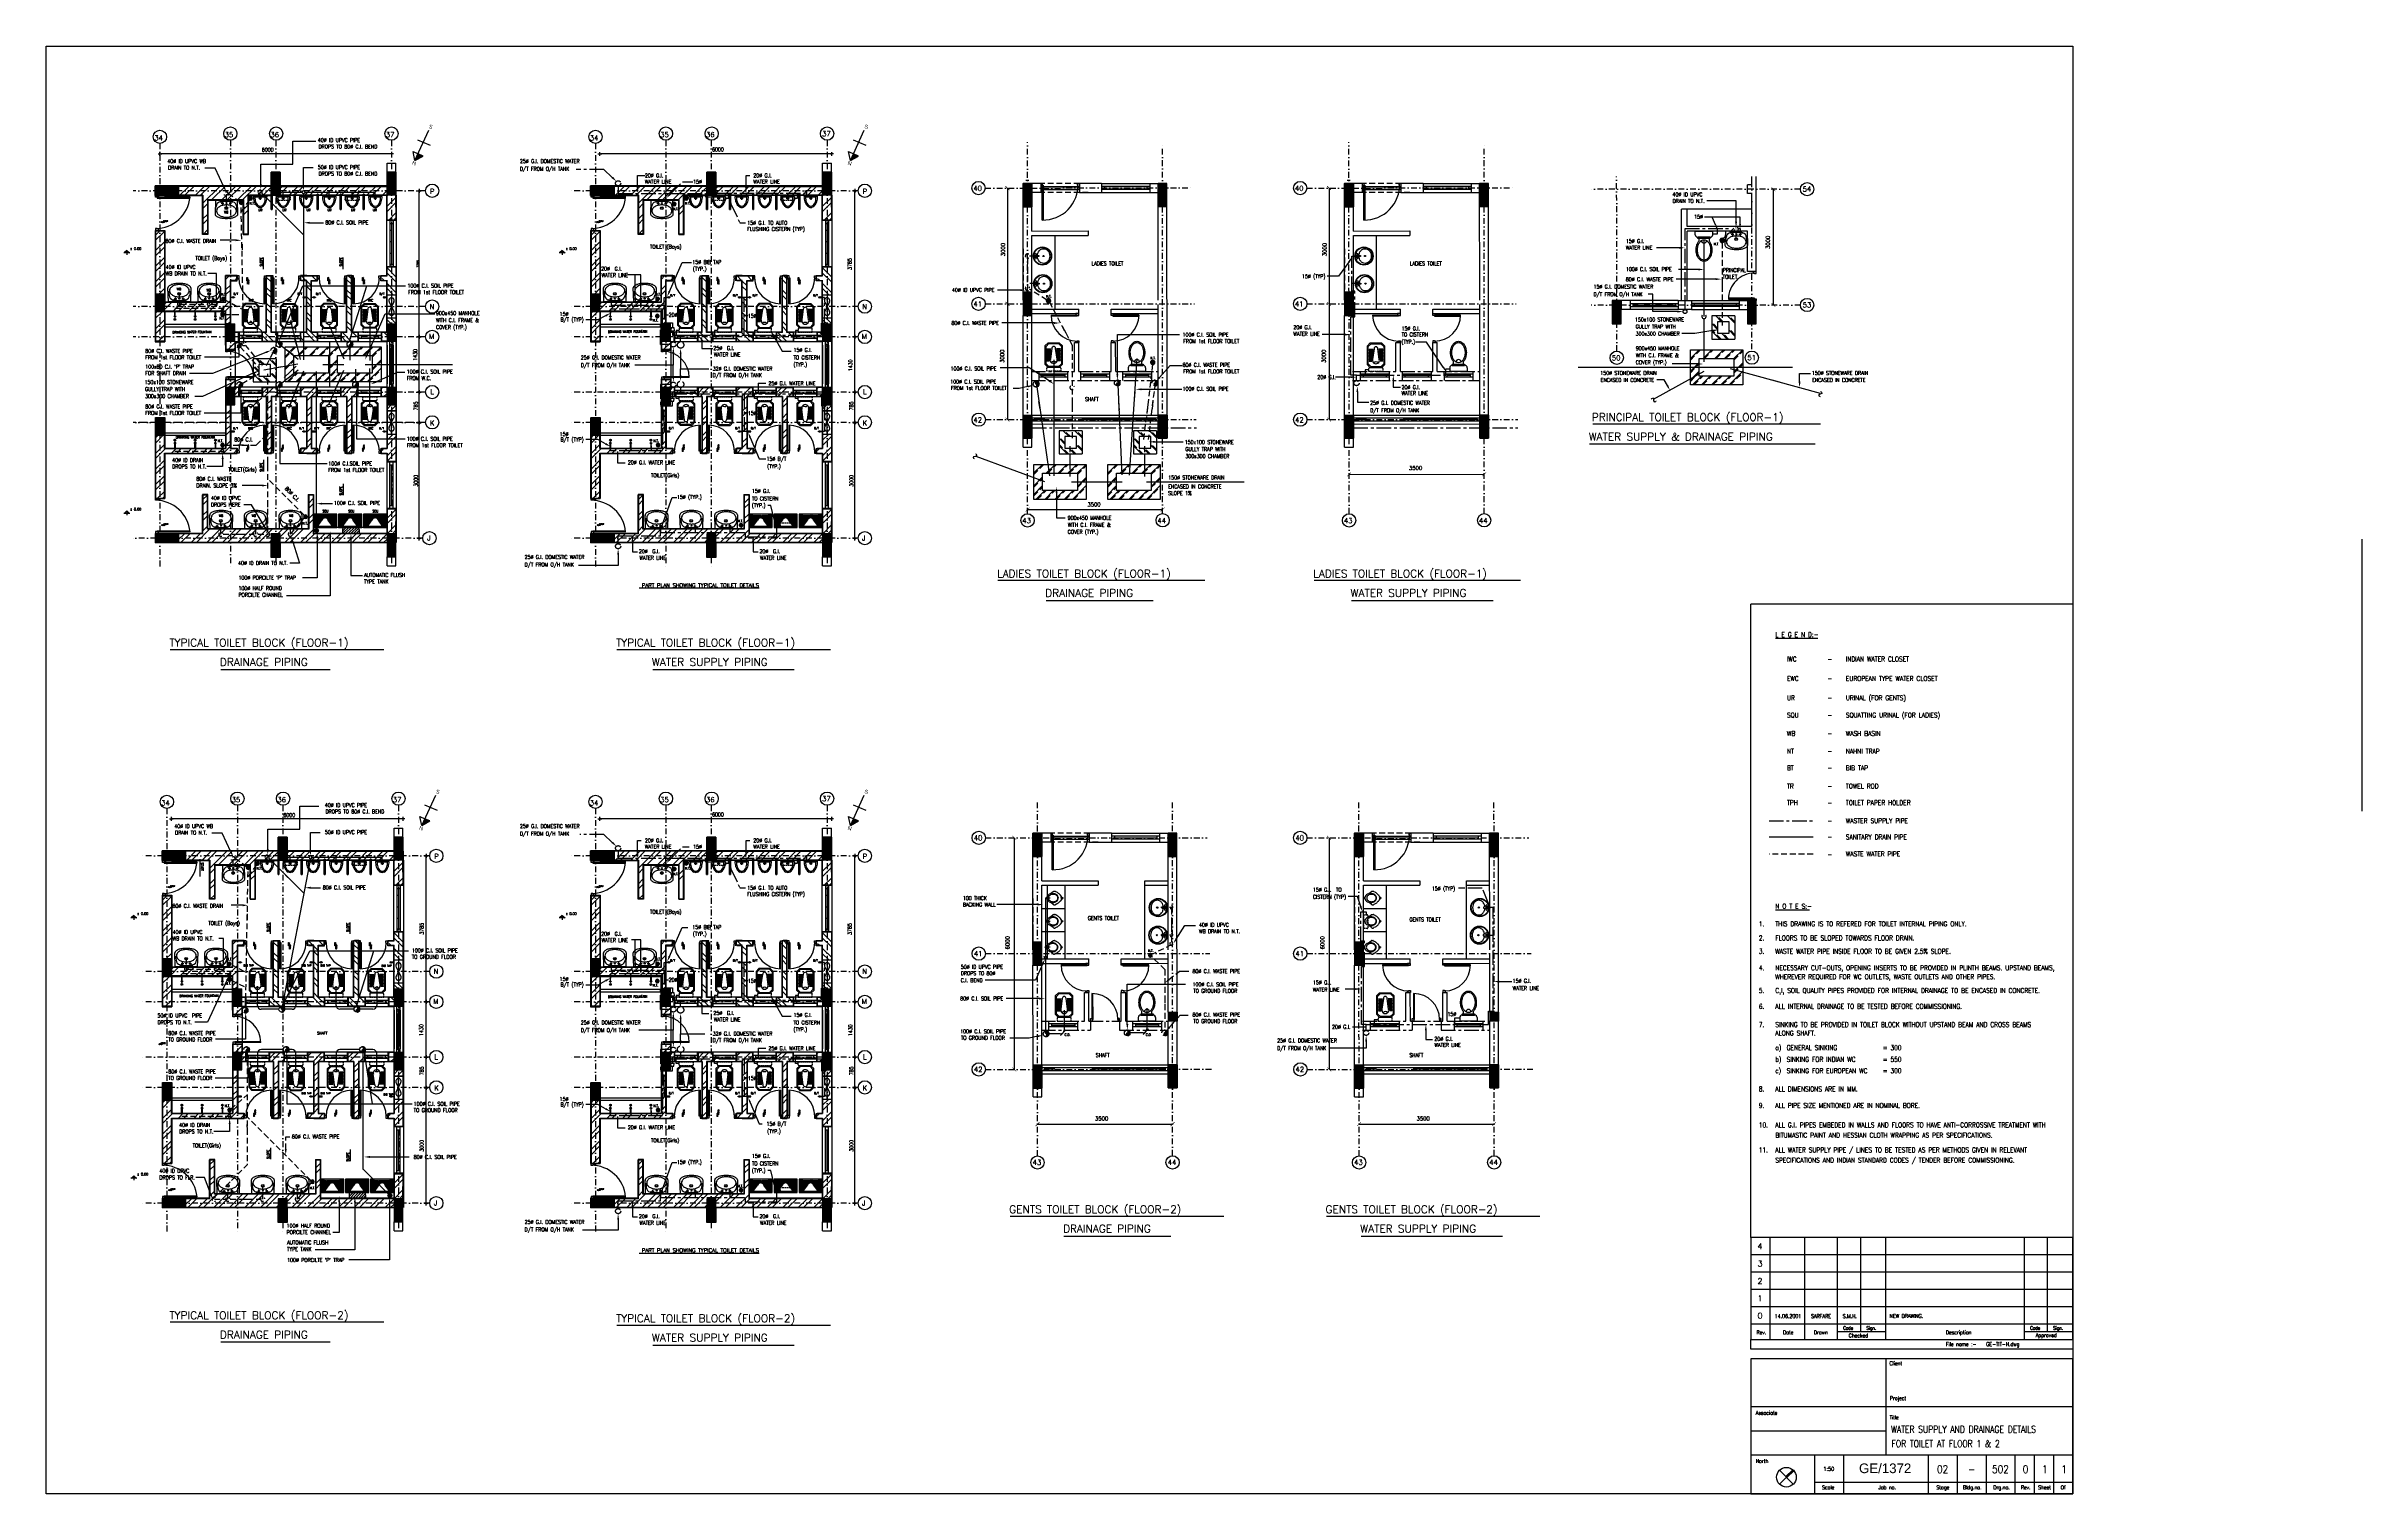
# Model space of a CAD drawing. Extents: x -437689 to -407696, y -55787 to -37037.
import ezdxf
from ezdxf.enums import TextEntityAlignment as Align

# ---------------------------------------------------------------- set-up
doc = ezdxf.new("R2010")
doc.units = 0
doc.header["$LTSCALE"] = 150
doc.header["$MEASUREMENT"] = 0
for name, pattern in [('CENTER', [2, 1.25, -0.25, 0.25, -0.25]), ('DASHDOT', [1, 0.5, -0.25, 0, -0.25]), ('DASHED', [0.75, 0.5, -0.25]), ('HIDDEN', [9.525, 6.35, -3.175]), ('HIDDEN2', [0.1875, 0.125, -0.0625])]:
    doc.linetypes.add(name, pattern=pattern)
doc.layers.get('0').update_dxf_attribs({"linetype": 'CONTINUOUS'})
doc.layers.get('DEFPOINTS').update_dxf_attribs({"linetype": 'CONTINUOUS'})
for name, color, linetype in [('1P', 9, 'CONTINUOUS'), ('2MM', 1, 'CONTINUOUS'), ('2P', 1, 'CONTINUOUS'), ('3MM', 3, 'CONTINUOUS'), ('5MM', 6, 'CONTINUOUS'), ('COL', 2, 'CONTINUOUS'), ('DIM', 6, 'CONTINUOUS'), ('DIM-NEW', 7, 'CONTINUOUS'), ('DOOR', 31, 'CONTINUOUS'), ('DR', 6, 'CONTINUOUS'), ('DROP', 64, 'CONTINUOUS'), ('F', 9, 'CONTINUOUS'), ('GRID', 252, 'DASHDOT'), ('HAT', 9, 'CONTINUOUS'), ('HID', 4, 'HIDDEN'), ('LAYER1', 4, 'CENTER'), ('SANITARY', 1, 'CONTINUOUS'), ('STR-QUOTA', 1, 'CONTINUOUS'), ('T-WALL', 7, 'CONTINUOUS'), ('TE', 3, 'CONTINUOUS'), ('TEXT', 7, 'CONTINUOUS'), ('TIT-3MM', 8, 'CONTINUOUS'), ('TIT-TXT', 7, 'CONTINUOUS'), ('TOI', 5, 'CONTINUOUS'), ('TOILET', 9, 'CONTINUOUS'), ('TXT', 7, 'CONTINUOUS'), ('VENT', 8, 'HIDDEN'), ('W', 7, 'CONTINUOUS'), ('WALL', 7, 'CONTINUOUS'), ('WASTE', 3, 'DASHED'), ('WIN', 2, 'CONTINUOUS'), ('WIN-1', 56, 'CONTINUOUS')]:
    doc.layers.add(name, color=color, linetype=linetype)
doc.styles.add('ARIAL', font='ARIAL.TTF')
doc.styles.add('G', font='ROMAND.shx')
doc.styles.add('RD', font='ROMAND.shx', dxfattribs={"width": 0.8})
doc.styles.add('ROMANC', font='ROMANC.SHX')
doc.styles.add('ROMAND', font='ROMAND', dxfattribs={"height": 300})
doc.styles.add('ROMANS', font='romans.shx', dxfattribs={"height": 200})
doc.styles.get("Standard").update_dxf_attribs({"font": 'romand.shx', "height": 225})
doc.styles.add('T', font='romans.shx', dxfattribs={"height": 450})
doc.styles.add('TESTI', font='ROMAND.SHX')
doc.styles.add('TIT-TXT', font='swissck.ttf')

# ---------------------------------------------------------------- blocks, each defined once
blk = doc.blocks.new('*X0')
at = {"color": 0}
for p, q in [((12735, 9916), (12715, 9937)), ((12726, 9916), (12715, 9928)), ((12717, 9916), (12715, 9919)), ((12744, 9916), (12719, 9941)), ((12753, 9916), (12728, 9941)), ((12761, 9916), (12736, 9941)), ((12770, 9916), (12745, 9941)), ((12779, 9916), (12754, 9941)), ((12788, 9916), (12763, 9941)), ((12797, 9916), (12772, 9941)), ((12806, 9916), (12781, 9941)), ((12813, 9935), (12788, 9960)), ((12813, 9926), (12788, 9951)), ((12813, 9917), (12788, 9942)), ((12820, 9937), (12795, 9962)), ((12829, 9937), (12804, 9962)), ((12838, 9937), (12813, 9962)), ((12847, 9937), (12822, 9962)), ((12856, 9937), (12831, 9962)), ((12859, 9942), (12840, 9962)), ((12859, 9951), (12849, 9962)), ((12859, 9960), (12857, 9962))]:
    blk.add_line(p, q, dxfattribs=at)
blk = doc.blocks.new('*X1')
at = {"color": 0}
for p, q in [((7366, -71884), (7367, -71884)), ((7366, -71889), (7367, -71889)), ((7367, -71880), (7367, -71880)), ((7369, -71887), (7367, -71884)), ((7367, -71893), (7367, -71893)), ((7369, -71895), (7367, -71893)), ((7369, -71878), (7368, -71877)), ((7367, -71880), (7369, -71878)), ((7367, -71889), (7369, -71887)), ((7369, -71895), (7369, -71895)), ((7372, -71876), (7371, -71874)), ((7371, -71882), (7372, -71880)), ((7372, -71884), (7371, -71882)), ((7371, -71891), (7372, -71889)), ((7372, -71893), (7371, -71891)), ((7372, -71876), (7375, -71876)), ((7372, -71880), (7375, -71880)), ((7372, -71884), (7375, -71884)), ((7372, -71889), (7375, -71889)), ((7372, -71893), (7375, -71893)), ((7372, -71897), (7375, -71897)), ((7372, -71899), (7372, -71897)), ((7374, -71871), (7375, -71871)), ((7376, -71874), (7375, -71871)), ((7375, -71876), (7376, -71874)), ((7376, -71882), (7375, -71880)), ((7375, -71884), (7376, -71882)), ((7376, -71891), (7375, -71889)), ((7375, -71893), (7376, -71891)), ((7376, -71900), (7375, -71897)), ((7375, -71901), (7376, -71900)), ((7380, -71871), (7379, -71870)), ((7379, -71878), (7380, -71876)), ((7380, -71880), (7379, -71878)), ((7379, -71887), (7380, -71884)), ((7380, -71889), (7379, -71887)), ((7379, -71895), (7380, -71893)), ((7380, -71897), (7379, -71895)), ((7380, -71871), (7382, -71871)), ((7380, -71876), (7382, -71876)), ((7380, -71880), (7382, -71880)), ((7380, -71884), (7382, -71884)), ((7380, -71889), (7382, -71889)), ((7380, -71893), (7382, -71893)), ((7380, -71897), (7382, -71897)), ((7380, -71902), (7382, -71902)), ((7380, -71903), (7380, -71902)), ((7384, -71878), (7382, -71876)), ((7384, -71887), (7382, -71884)), ((7384, -71895), (7382, -71893)), ((7383, -71903), (7382, -71902)), ((7382, -71871), (7384, -71869)), ((7382, -71880), (7384, -71878)), ((7382, -71889), (7384, -71887)), ((7382, -71897), (7384, -71895)), ((7386, -71874), (7387, -71871)), ((7387, -71876), (7386, -71874)), ((7386, -71882), (7387, -71880)), ((7387, -71884), (7386, -71882)), ((7386, -71891), (7387, -71889)), ((7387, -71893), (7386, -71891)), ((7386, -71900), (7387, -71897)), ((7387, -71902), (7386, -71900)), ((7387, -71871), (7390, -71871)), ((7387, -71876), (7390, -71876)), ((7387, -71880), (7390, -71880)), ((7387, -71884), (7390, -71884)), ((7387, -71889), (7390, -71889)), ((7387, -71893), (7390, -71893)), ((7387, -71897), (7390, -71897)), ((7387, -71902), (7388, -71902)), ((7391, -71874), (7390, -71871)), ((7390, -71876), (7391, -71874)), ((7391, -71882), (7390, -71880)), ((7390, -71884), (7391, -71882)), ((7391, -71891), (7390, -71889)), ((7390, -71893), (7391, -71891)), ((7391, -71900), (7390, -71897)), ((7391, -71901), (7391, -71900)), ((7394, -71878), (7395, -71876)), ((7395, -71880), (7394, -71878)), ((7394, -71887), (7395, -71884)), ((7395, -71889), (7394, -71887)), ((7394, -71895), (7395, -71893)), ((7395, -71897), (7394, -71895)), ((7395, -71876), (7396, -71876)), ((7395, -71880), (7397, -71880)), ((7395, -71884), (7397, -71884)), ((7395, -71889), (7397, -71889)), ((7395, -71893), (7397, -71893)), ((7399, -71887), (7397, -71884)), ((7398, -71893), (7397, -71893)), ((7397, -71880), (7398, -71879)), ((7397, -71889), (7399, -71887))]:
    blk.add_line(p, q, dxfattribs=at)

msp = doc.modelspace()

# ---------------------------------------------------------------- linework, layer by layer
at = {"color": 0}
for p, q in [((-435065, -39004), (-435044, -38983)), ((-435065, -39013), (-435036, -38984)), ((-435062, -39019), (-435030, -38986)), ((-435058, -39024), (-435025, -38990)), ((-435057, -38989), (-435023, -39022)), ((-435052, -38985), (-435020, -39017)), ((-435045, -38983), (-435018, -39010)), ((-435035, -38984), (-435019, -39000)), ((-429424, -39004), (-429402, -38983)), ((-429423, -39013), (-429394, -38984)), ((-429420, -39019), (-429388, -38986)), ((-429416, -39024), (-429383, -38990)), ((-429415, -38989), (-429382, -39022)), ((-429410, -38985), (-429378, -39017)), ((-429403, -38983), (-429376, -39010)), ((-429393, -38984), (-429377, -39000)), ((-435190, -39059), (-435169, -39038)), ((-435190, -39061), (-435166, -39085)), ((-435189, -39067), (-435160, -39038)), ((-435189, -39054), (-435159, -39084)), ((-435187, -39073), (-435154, -39041)), ((-435187, -39073), (-435178, -39082)), ((-435186, -39048), (-435153, -39081)), ((-435183, -39078), (-435149, -39045)), ((-435182, -39043), (-435148, -39077)), ((-435178, -39082), (-435145, -39050)), ((-435176, -39040), (-435145, -39071)), ((-435171, -39084), (-435143, -39056)), ((-435169, -39038), (-435143, -39064)), ((-435163, -39085), (-435143, -39065)), ((-435160, -39038), (-435143, -39055)), ((-435065, -39007), (-435042, -39030)), ((-435064, -38999), (-435034, -39029)), ((-435062, -39019), (-435054, -39027)), ((-435061, -38993), (-435028, -39026)), ((-435053, -39027), (-435021, -38995)), ((-435047, -39030), (-435018, -39002)), ((-435038, -39030), (-435018, -39010)), ((-429578, -39077), (-429557, -39056)), ((-429578, -39080), (-429554, -39103)), ((-429577, -39085), (-429548, -39057)), ((-429577, -39072), (-429546, -39102)), ((-429575, -39092), (-429542, -39059)), ((-429575, -39092), (-429566, -39100)), ((-429574, -39066), (-429541, -39099)), ((-429571, -39097), (-429537, -39063)), ((-429569, -39061), (-429536, -39095)), ((-429566, -39100), (-429533, -39068)), ((-429564, -39058), (-429532, -39089)), ((-429559, -39103), (-429531, -39074)), ((-429557, -39056), (-429530, -39083)), ((-429551, -39103), (-429531, -39083)), ((-429548, -39057), (-429531, -39073)), ((-429424, -39007), (-429400, -39030)), ((-429422, -38999), (-429392, -39029)), ((-429420, -39019), (-429412, -39027)), ((-429419, -38993), (-429386, -39026)), ((-429411, -39027), (-429379, -38995)), ((-429405, -39030), (-429377, -39002)), ((-429396, -39030), (-429376, -39010)), ((-416009, -39554), (-415977, -39522)), ((-415984, -39579), (-416009, -39554)), ((-416008, -39543), (-415988, -39523)), ((-415974, -39578), (-416008, -39544)), ((-416006, -39563), (-415969, -39525)), ((-415966, -39575), (-416005, -39536)), ((-416002, -39569), (-415962, -39529)), ((-415960, -39571), (-416000, -39530)), ((-415997, -39574), (-415957, -39534)), ((-415956, -39565), (-415994, -39526)), ((-415990, -39578), (-415954, -39542)), ((-415953, -39557), (-415987, -39523)), ((-415981, -39579), (-415952, -39551)), ((-415952, -39547), (-415976, -39522)), ((-415966, -39575), (-415956, -39565)), ((-435409, -40488), (-435430, -40509)), ((-435401, -40488), (-435429, -40517)), ((-435394, -40491), (-435427, -40524)), ((-435421, -40307), (-435400, -40286)), ((-435421, -40309), (-435397, -40333)), ((-435420, -40315), (-435391, -40286)), ((-435420, -40302), (-435390, -40332)), ((-435418, -40321), (-435385, -40289)), ((-435418, -40321), (-435409, -40330)), ((-435417, -40296), (-435384, -40329)), ((-435414, -40326), (-435380, -40293)), ((-435414, -40489), (-435384, -40519)), ((-435413, -40291), (-435379, -40325)), ((-435409, -40330), (-435376, -40298)), ((-435407, -40288), (-435376, -40319)), ((-435407, -40488), (-435382, -40511)), ((-435402, -40333), (-435374, -40304)), ((-435400, -40286), (-435374, -40312)), ((-435394, -40333), (-435374, -40313)), ((-435394, -40491), (-435386, -40499)), ((-435391, -40287), (-435374, -40303)), ((-429794, -40315), (-429765, -40286)), ((-429794, -40307), (-429773, -40286)), ((-429794, -40309), (-429771, -40333)), ((-429793, -40302), (-429763, -40332)), ((-429791, -40321), (-429759, -40289)), ((-429791, -40321), (-429783, -40330)), ((-429790, -40296), (-429757, -40329)), ((-429787, -40326), (-429754, -40293)), ((-429786, -40291), (-429752, -40325)), ((-429782, -40330), (-429750, -40298)), ((-429781, -40288), (-429749, -40319)), ((-429776, -40333), (-429747, -40304)), ((-429774, -40286), (-429747, -40312)), ((-429767, -40333), (-429747, -40313)), ((-429764, -40287), (-429748, -40303)), ((-424735, -40337), (-424703, -40305)), ((-424710, -40362), (-424735, -40336)), ((-424734, -40325), (-424714, -40306)), ((-424700, -40361), (-424734, -40326)), ((-424732, -40345), (-424695, -40307)), ((-424692, -40358), (-424731, -40319)), ((-424728, -40352), (-424688, -40311)), ((-424686, -40353), (-424726, -40313)), ((-424723, -40357), (-424683, -40317)), ((-424682, -40347), (-424720, -40308)), ((-424716, -40360), (-424680, -40324)), ((-424679, -40339), (-424713, -40305)), ((-424707, -40362), (-424678, -40333)), ((-424678, -40329), (-424702, -40305)), ((-424692, -40358), (-424682, -40348)), ((-435430, -40508), (-435403, -40535)), ((-435429, -40518), (-435413, -40534)), ((-435428, -40502), (-435396, -40533)), ((-435425, -40496), (-435391, -40529)), ((-435389, -40495), (-435423, -40528)), ((-435420, -40492), (-435387, -40525)), ((-435386, -40500), (-435418, -40532)), ((-435383, -40506), (-435411, -40535)), ((-435383, -40515), (-435403, -40535)), ((-429777, -40507), (-429797, -40529)), ((-429768, -40508), (-429797, -40537)), ((-429797, -40528), (-429771, -40555)), ((-429797, -40538), (-429780, -40554)), ((-429796, -40521), (-429764, -40552)), ((-429762, -40510), (-429794, -40543)), ((-429792, -40516), (-429758, -40549)), ((-429757, -40514), (-429790, -40548)), ((-429788, -40512), (-429754, -40544)), ((-429753, -40519), (-429785, -40552)), ((-429782, -40509), (-429751, -40538)), ((-429751, -40526), (-429779, -40554)), ((-429774, -40507), (-429750, -40531)), ((-429750, -40534), (-429770, -40554)), ((-429762, -40510), (-429753, -40519)), ((-423385, -41136), (-423353, -41104)), ((-423350, -41160), (-423385, -41125)), ((-423360, -41160), (-423385, -41135)), ((-423384, -41124), (-423365, -41105)), ((-423383, -41144), (-423345, -41106)), ((-423343, -41157), (-423382, -41118)), ((-423379, -41150), (-423339, -41110)), ((-423337, -41152), (-423377, -41112)), ((-423373, -41156), (-423334, -41116)), ((-423332, -41146), (-423371, -41107)), ((-423366, -41159), (-423330, -41123)), ((-423329, -41138), (-423363, -41104)), ((-423357, -41161), (-423329, -41132)), ((-423329, -41128), (-423353, -41104)), ((-423343, -41157), (-423332, -41147)), ((-435430, -42205), (-435403, -42179)), ((-435409, -42226), (-435430, -42205)), ((-435429, -42196), (-435413, -42179)), ((-435400, -42225), (-435429, -42196)), ((-435428, -42212), (-435396, -42181)), ((-435394, -42223), (-435427, -42190)), ((-435424, -42217), (-435391, -42184)), ((-435389, -42219), (-435423, -42185)), ((-435420, -42222), (-435387, -42189)), ((-435385, -42214), (-435418, -42181)), ((-435414, -42225), (-435384, -42194)), ((-435383, -42207), (-435411, -42179)), ((-435406, -42226), (-435382, -42202)), ((-435383, -42199), (-435403, -42179)), ((-435394, -42223), (-435386, -42214)), ((-429788, -42205), (-429761, -42179)), ((-429767, -42226), (-429788, -42205)), ((-429787, -42196), (-429771, -42179)), ((-429759, -42225), (-429787, -42196)), ((-429786, -42212), (-429754, -42181)), ((-429752, -42223), (-429785, -42190)), ((-429783, -42217), (-429749, -42184)), ((-429747, -42219), (-429781, -42185)), ((-429778, -42222), (-429745, -42189)), ((-429744, -42214), (-429776, -42181)), ((-429772, -42225), (-429742, -42194)), ((-429741, -42207), (-429769, -42179)), ((-429764, -42226), (-429741, -42202)), ((-429741, -42199), (-429761, -42179)), ((-429752, -42223), (-429744, -42214)), ((-434356, -43134), (-434329, -43107)), ((-434335, -43155), (-434356, -43133)), ((-434355, -43124), (-434339, -43108)), ((-434326, -43154), (-434355, -43125)), ((-434354, -43141), (-434322, -43109)), ((-434320, -43151), (-434353, -43119)), ((-434350, -43146), (-434317, -43113)), ((-434315, -43148), (-434349, -43114)), ((-434346, -43151), (-434313, -43117)), ((-434311, -43143), (-434344, -43110)), ((-434340, -43153), (-434310, -43123)), ((-434309, -43136), (-434337, -43108)), ((-434332, -43155), (-434308, -43131)), ((-434309, -43128), (-434329, -43107)), ((-434320, -43151), (-434312, -43143)), ((-428714, -43244), (-428687, -43218)), ((-428685, -43264), (-428714, -43236)), ((-428693, -43265), (-428714, -43244)), ((-428713, -43235), (-428697, -43219)), ((-428712, -43251), (-428681, -43220)), ((-428678, -43262), (-428711, -43229)), ((-428709, -43257), (-428675, -43223)), ((-428673, -43258), (-428707, -43224)), ((-428704, -43261), (-428671, -43228)), ((-428670, -43253), (-428702, -43221)), ((-428698, -43264), (-428668, -43234)), ((-428667, -43247), (-428696, -43218)), ((-428691, -43265), (-428667, -43241)), ((-428667, -43238), (-428687, -43218)), ((-428678, -43262), (-428670, -43253)), ((-435100, -47673), (-435078, -47652)), ((-435100, -47676), (-435076, -47700)), ((-435099, -47682), (-435070, -47653)), ((-435098, -47668), (-435068, -47698)), ((-435096, -47688), (-435064, -47655)), ((-435096, -47688), (-435088, -47696)), ((-435095, -47662), (-435062, -47695)), ((-435093, -47693), (-435059, -47659)), ((-435091, -47658), (-435058, -47691)), ((-435087, -47697), (-435055, -47664)), ((-435086, -47654), (-435054, -47686)), ((-435081, -47699), (-435053, -47671)), ((-435079, -47652), (-435052, -47679)), ((-435073, -47699), (-435052, -47679)), ((-435069, -47653), (-435053, -47669)), ((-434975, -47619), (-434954, -47598)), ((-434975, -47619), (-434954, -47598)), ((-434975, -47621), (-434951, -47645)), ((-434975, -47621), (-434951, -47645)), ((-434974, -47627), (-434946, -47598)), ((-434974, -47627), (-434946, -47598)), ((-434974, -47614), (-434944, -47644)), ((-434974, -47614), (-434944, -47644)), ((-434972, -47633), (-434939, -47601)), ((-434972, -47633), (-434939, -47601)), ((-434972, -47633), (-434963, -47642)), ((-434972, -47633), (-434963, -47642)), ((-434971, -47608), (-434938, -47641)), ((-434971, -47608), (-434938, -47641)), ((-434968, -47638), (-434934, -47605)), ((-434968, -47638), (-434934, -47605)), ((-434967, -47603), (-434933, -47637)), ((-434967, -47603), (-434933, -47637)), ((-434963, -47642), (-434931, -47610)), ((-434963, -47642), (-434931, -47610)), ((-434961, -47600), (-434930, -47631)), ((-434961, -47600), (-434930, -47631)), ((-434956, -47644), (-434928, -47616)), ((-434956, -47644), (-434928, -47616)), ((-434954, -47598), (-434928, -47624)), ((-434954, -47598), (-434928, -47624)), ((-434948, -47645), (-434928, -47625)), ((-434948, -47645), (-434928, -47625)), ((-434945, -47598), (-434929, -47615)), ((-434945, -47598), (-434929, -47615)), ((-429578, -47692), (-429557, -47670)), ((-429577, -47700), (-429548, -47671)), ((-429577, -47686), (-429546, -47717)), ((-429575, -47706), (-429542, -47674)), ((-429574, -47681), (-429541, -47714)), ((-429571, -47711), (-429537, -47678)), ((-429569, -47676), (-429536, -47709)), ((-429566, -47715), (-429533, -47683)), ((-429564, -47673), (-429532, -47704)), ((-429559, -47717), (-429531, -47689)), ((-429557, -47671), (-429530, -47697)), ((-429548, -47671), (-429531, -47688)), ((-429424, -47619), (-429402, -47598)), ((-429424, -47621), (-429400, -47645)), ((-429423, -47627), (-429394, -47598)), ((-429422, -47614), (-429392, -47644)), ((-429420, -47633), (-429388, -47601)), ((-429420, -47633), (-429412, -47642)), ((-429419, -47608), (-429386, -47641)), ((-429416, -47638), (-429383, -47605)), ((-429415, -47603), (-429382, -47637)), ((-429411, -47642), (-429379, -47610)), ((-429410, -47600), (-429378, -47631)), ((-429405, -47644), (-429377, -47616)), ((-429403, -47598), (-429376, -47624)), ((-429396, -47645), (-429376, -47625)), ((-429393, -47598), (-429377, -47615)), ((-429578, -47694), (-429554, -47718)), ((-429575, -47706), (-429566, -47715)), ((-429551, -47718), (-429531, -47698)), ((-423412, -48811), (-423391, -48789)), ((-423412, -48813), (-423388, -48837)), ((-423411, -48819), (-423382, -48790)), ((-423411, -48805), (-423380, -48836)), ((-423409, -48825), (-423376, -48793)), ((-423409, -48825), (-423400, -48834)), ((-423408, -48800), (-423375, -48833)), ((-423405, -48830), (-423371, -48796)), ((-423403, -48795), (-423370, -48828)), ((-423400, -48834), (-423367, -48802)), ((-423398, -48791), (-423366, -48823)), ((-423393, -48836), (-423365, -48808)), ((-423391, -48790), (-423365, -48816)), ((-423385, -48837), (-423365, -48817)), ((-423382, -48790), (-423365, -48807)), ((-435346, -48921), (-435325, -48900)), ((-435346, -48924), (-435322, -48948)), ((-435345, -48930), (-435316, -48901)), ((-435345, -48916), (-435314, -48946)), ((-435343, -48936), (-435310, -48903)), ((-435343, -48936), (-435334, -48944)), ((-435342, -48910), (-435309, -48943)), ((-435339, -48941), (-435305, -48907)), ((-435318, -49102), (-435339, -49124)), ((-435318, -49102), (-435339, -49124)), ((-435310, -49103), (-435339, -49132)), ((-435310, -49103), (-435339, -49132)), ((-435339, -49123), (-435313, -49150)), ((-435339, -49123), (-435313, -49150)), ((-435339, -49133), (-435322, -49149)), ((-435339, -49133), (-435322, -49149)), ((-435337, -48906), (-435304, -48939)), ((-435337, -49116), (-435306, -49148)), ((-435337, -49116), (-435306, -49148)), ((-435304, -49106), (-435336, -49138)), ((-435304, -49106), (-435336, -49138)), ((-435334, -48945), (-435301, -48912)), ((-435334, -49111), (-435301, -49144)), ((-435334, -49111), (-435301, -49144)), ((-435332, -48902), (-435301, -48934)), ((-435299, -49109), (-435332, -49143)), ((-435299, -49109), (-435332, -49143)), ((-435329, -49107), (-435296, -49140)), ((-435329, -49107), (-435296, -49140)), ((-435327, -48947), (-435299, -48919)), ((-435295, -49115), (-435327, -49147)), ((-435295, -49115), (-435327, -49147)), ((-435325, -48900), (-435299, -48927)), ((-435323, -49104), (-435293, -49134)), ((-435323, -49104), (-435293, -49134)), ((-435293, -49121), (-435321, -49149)), ((-435293, -49121), (-435321, -49149)), ((-435319, -48947), (-435299, -48927)), ((-435316, -48901), (-435299, -48917)), ((-435316, -49102), (-435292, -49126)), ((-435316, -49102), (-435292, -49126)), ((-435292, -49129), (-435312, -49150)), ((-435292, -49129), (-435312, -49150)), ((-435304, -49106), (-435295, -49114)), ((-435304, -49106), (-435295, -49114)), ((-429768, -49122), (-429797, -49151)), ((-429777, -49122), (-429797, -49143)), ((-429797, -49143), (-429771, -49169)), ((-429797, -49152), (-429780, -49168)), ((-429796, -49136), (-429764, -49167)), ((-429794, -48921), (-429773, -48900)), ((-429794, -48930), (-429765, -48901)), ((-429794, -48924), (-429771, -48948)), ((-429762, -49125), (-429794, -49158)), ((-429793, -48916), (-429763, -48946)), ((-429792, -49130), (-429758, -49164)), ((-429791, -48936), (-429759, -48903)), ((-429791, -48936), (-429783, -48944)), ((-429790, -48910), (-429757, -48943)), ((-429757, -49129), (-429790, -49163)), ((-429788, -49126), (-429754, -49159)), ((-429787, -48941), (-429754, -48907)), ((-429786, -48906), (-429752, -48939)), ((-429753, -49134), (-429785, -49166)), ((-429782, -48945), (-429750, -48912)), ((-429782, -49123), (-429751, -49153)), ((-429781, -48902), (-429749, -48934)), ((-429751, -49140), (-429779, -49169)), ((-429776, -48947), (-429747, -48919)), ((-429774, -48900), (-429747, -48927)), ((-429774, -49122), (-429750, -49145)), ((-429750, -49149), (-429770, -49169)), ((-429767, -48947), (-429747, -48927)), ((-429764, -48901), (-429748, -48917)), ((-429762, -49125), (-429753, -49133)), ((-435339, -50820), (-435313, -50793)), ((-435339, -50820), (-435313, -50793)), ((-435339, -50810), (-435322, -50794)), ((-435339, -50810), (-435322, -50794)), ((-435310, -50840), (-435339, -50811)), ((-435310, -50840), (-435339, -50811)), ((-435318, -50840), (-435339, -50819)), ((-435318, -50840), (-435339, -50819)), ((-435337, -50827), (-435306, -50795)), ((-435337, -50827), (-435306, -50795)), ((-435304, -50837), (-435336, -50805)), ((-435304, -50837), (-435336, -50805)), ((-435334, -50832), (-435301, -50799)), ((-435334, -50832), (-435301, -50799)), ((-435299, -50833), (-435332, -50800)), ((-435299, -50833), (-435332, -50800)), ((-435329, -50836), (-435296, -50803)), ((-435329, -50836), (-435296, -50803)), ((-435295, -50828), (-435327, -50796)), ((-435295, -50828), (-435327, -50796)), ((-435323, -50839), (-435293, -50809)), ((-435323, -50839), (-435293, -50809)), ((-435293, -50822), (-435321, -50793)), ((-435293, -50822), (-435321, -50793)), ((-435316, -50840), (-435292, -50817)), ((-435316, -50840), (-435292, -50817)), ((-435292, -50813), (-435312, -50793)), ((-435292, -50813), (-435312, -50793)), ((-435304, -50837), (-435295, -50829)), ((-435304, -50837), (-435295, -50829)), ((-429788, -50820), (-429761, -50793)), ((-429767, -50840), (-429788, -50819)), ((-429787, -50810), (-429771, -50794)), ((-429759, -50840), (-429787, -50811)), ((-429786, -50827), (-429754, -50795)), ((-429752, -50837), (-429785, -50805)), ((-429783, -50832), (-429749, -50799)), ((-429747, -50833), (-429781, -50800)), ((-429778, -50836), (-429745, -50803)), ((-429744, -50828), (-429776, -50796)), ((-429772, -50839), (-429742, -50809)), ((-429741, -50822), (-429769, -50793)), ((-429764, -50840), (-429741, -50817)), ((-429741, -50813), (-429761, -50793)), ((-429752, -50837), (-429744, -50829)), ((-434244, -51769), (-434266, -51748)), ((-434265, -51749), (-434239, -51722)), ((-434265, -51739), (-434248, -51723)), ((-434236, -51769), (-434265, -51740)), ((-434264, -51755), (-434232, -51724)), ((-434230, -51766), (-434262, -51733)), ((-434260, -51761), (-434227, -51727)), ((-434225, -51762), (-434259, -51729)), ((-434255, -51765), (-434222, -51732)), ((-434221, -51757), (-434253, -51725)), ((-434250, -51768), (-434219, -51738)), ((-434219, -51751), (-434247, -51722)), ((-434242, -51769), (-434218, -51745)), ((-434218, -51742), (-434239, -51722)), ((-434230, -51766), (-434221, -51758)), ((-428714, -51859), (-428687, -51832)), ((-428685, -51879), (-428714, -51850)), ((-428693, -51880), (-428714, -51858)), ((-428713, -51849), (-428697, -51833)), ((-428712, -51866), (-428681, -51834)), ((-428678, -51876), (-428711, -51844)), ((-428709, -51871), (-428675, -51838)), ((-428673, -51873), (-428707, -51839)), ((-428704, -51875), (-428671, -51842)), ((-428670, -51867), (-428702, -51835)), ((-428698, -51878), (-428668, -51848)), ((-428667, -51861), (-428696, -51833)), ((-428691, -51880), (-428667, -51856)), ((-428667, -51853), (-428687, -51832)), ((-428678, -51876), (-428670, -51868))]:
    msp.add_line(p, q, dxfattribs=at)
at = {"color": 8}
for p, q in [((-434831, -38981), (-435008, -38981)), ((-434852, -38991), (-434986, -38991)), ((-434920, -38984), (-434920, -39026)), ((-434532, -38981), (-434709, -38981)), ((-434554, -38991), (-434688, -38991)), ((-434622, -38984), (-434622, -39026)), ((-434234, -38981), (-434411, -38981)), ((-434255, -38991), (-434390, -38991)), ((-434324, -38984), (-434324, -39026)), ((-433936, -38981), (-434113, -38981)), ((-433957, -38991), (-434091, -38991)), ((-434025, -38984), (-434025, -39026)), ((-433637, -38981), (-433814, -38981)), ((-433659, -38991), (-433793, -38991)), ((-433727, -38984), (-433727, -39026)), ((-433339, -38981), (-433516, -38981)), ((-433360, -38991), (-433495, -38991)), ((-433429, -38984), (-433429, -39026)), ((-429189, -38981), (-429366, -38981)), ((-429210, -38991), (-429345, -38991)), ((-429279, -38984), (-429279, -39026)), ((-428891, -38981), (-429068, -38981)), ((-428912, -38991), (-429046, -38991)), ((-428980, -38984), (-428980, -39026)), ((-428592, -38981), (-428769, -38981)), ((-428614, -38991), (-428748, -38991)), ((-428682, -38984), (-428682, -39026)), ((-428294, -38981), (-428471, -38981)), ((-428315, -38991), (-428450, -38991)), ((-428384, -38984), (-428384, -39026)), ((-427996, -38981), (-428173, -38981)), ((-428017, -38991), (-428151, -38991)), ((-428085, -38984), (-428085, -39026)), ((-427697, -38981), (-427874, -38981)), ((-427719, -38991), (-427853, -38991)), ((-427787, -38984), (-427787, -39026)), ((-435498, -39028), (-435503, -39210)), ((-435213, -39028), (-435498, -39028)), ((-435496, -39165), (-435489, -39111)), ((-435422, -39068), (-435389, -39068)), ((-435406, -39051), (-435406, -39085)), ((-435322, -39068), (-435289, -39068)), ((-435306, -39051), (-435306, -39085)), ((-435216, -39165), (-435222, -39111)), ((-435208, -39210), (-435213, -39028)), ((-434938, -39006), (-434901, -39006)), ((-434639, -39006), (-434603, -39006)), ((-434341, -39006), (-434305, -39006)), ((-434043, -39006), (-434006, -39006)), ((-433744, -39006), (-433708, -39006)), ((-433446, -39006), (-433410, -39006)), ((-429857, -39028), (-429862, -39210)), ((-429572, -39028), (-429857, -39028)), ((-429854, -39165), (-429847, -39111)), ((-429781, -39068), (-429747, -39068)), ((-429764, -39051), (-429764, -39085)), ((-429681, -39068), (-429647, -39068)), ((-429664, -39051), (-429664, -39085)), ((-429574, -39165), (-429581, -39111)), ((-429567, -39210), (-429572, -39028)), ((-429296, -39006), (-429259, -39006)), ((-428998, -39006), (-428961, -39006)), ((-428699, -39006), (-428663, -39006)), ((-428401, -39006), (-428364, -39006)), ((-428103, -39006), (-428066, -39006)), ((-427804, -39006), (-427768, -39006)), ((-436108, -40346), (-436113, -40164)), ((-435818, -40164), (-435823, -40346)), ((-435722, -40346), (-435727, -40164)), ((-435432, -40164), (-435437, -40346)), ((-430467, -40346), (-430472, -40164)), ((-430177, -40164), (-430182, -40346)), ((-430080, -40346), (-430085, -40164)), ((-429790, -40164), (-429795, -40346)), ((-435823, -40346), (-436108, -40346)), ((-436106, -40209), (-436099, -40263)), ((-436032, -40306), (-435999, -40306)), ((-436016, -40322), (-436016, -40289)), ((-435932, -40306), (-435899, -40306)), ((-435916, -40322), (-435916, -40289)), ((-435826, -40209), (-435832, -40263)), ((-435437, -40346), (-435722, -40346)), ((-435719, -40209), (-435713, -40263)), ((-435646, -40306), (-435613, -40306)), ((-435629, -40322), (-435629, -40289)), ((-435546, -40306), (-435513, -40306)), ((-435529, -40322), (-435529, -40289)), ((-435440, -40209), (-435446, -40263)), ((-430182, -40346), (-430467, -40346)), ((-430464, -40209), (-430457, -40263)), ((-430391, -40306), (-430357, -40306)), ((-430374, -40322), (-430374, -40289)), ((-430291, -40306), (-430257, -40306)), ((-430274, -40322), (-430274, -40289)), ((-430184, -40209), (-430191, -40263)), ((-429795, -40346), (-430080, -40346)), ((-430077, -40209), (-430071, -40263)), ((-430004, -40306), (-429971, -40306)), ((-429988, -40322), (-429988, -40289)), ((-429904, -40306), (-429871, -40306)), ((-429888, -40322), (-429888, -40289)), ((-429798, -40209), (-429804, -40263)), ((-428467, -41402), (-428368, -41402)), ((-428467, -41402), (-428467, -41542)), ((-430291, -42285), (-430291, -42433)), ((-430291, -42433), (-430189, -42433)), ((-435565, -43151), (-435558, -43205)), ((-435285, -43151), (-435292, -43205)), ((-435115, -43151), (-435108, -43205)), ((-434835, -43151), (-434842, -43205)), ((-434665, -43151), (-434658, -43205)), ((-434385, -43151), (-434392, -43205)), ((-429923, -43151), (-429917, -43205)), ((-429644, -43151), (-429650, -43205)), ((-429473, -43151), (-429467, -43205)), ((-429194, -43151), (-429200, -43205)), ((-429023, -43151), (-429017, -43205)), ((-428744, -43151), (-428750, -43205)), ((-435492, -43253), (-435458, -43253)), ((-435475, -43270), (-435475, -43236)), ((-435392, -43248), (-435358, -43248)), ((-435375, -43265), (-435375, -43231)), ((-435042, -43248), (-435008, -43248)), ((-435025, -43265), (-435025, -43231)), ((-434942, -43248), (-434908, -43248)), ((-434925, -43265), (-434925, -43231)), ((-434592, -43248), (-434558, -43248)), ((-434575, -43265), (-434575, -43231)), ((-434492, -43248), (-434458, -43248)), ((-434475, -43265), (-434475, -43231)), ((-429850, -43253), (-429817, -43253)), ((-429833, -43270), (-429833, -43236)), ((-429750, -43248), (-429717, -43248)), ((-429733, -43265), (-429733, -43231)), ((-429400, -43248), (-429367, -43248)), ((-429383, -43265), (-429383, -43231)), ((-429300, -43248), (-429267, -43248)), ((-429283, -43265), (-429283, -43231)), ((-428950, -43248), (-428917, -43248)), ((-428933, -43265), (-428933, -43231)), ((-428850, -43248), (-428817, -43248)), ((-428833, -43265), (-428833, -43231)), ((-435408, -47643), (-435413, -47824)), ((-435123, -47643), (-435408, -47643)), ((-435332, -47683), (-435299, -47683)), ((-435316, -47666), (-435316, -47699)), ((-435232, -47683), (-435199, -47683)), ((-435216, -47666), (-435216, -47699)), ((-435118, -47824), (-435123, -47643)), ((-434740, -47595), (-434917, -47595)), ((-434762, -47605), (-434896, -47605)), ((-434847, -47621), (-434811, -47621)), ((-434830, -47599), (-434830, -47640)), ((-434442, -47595), (-434619, -47595)), ((-434463, -47605), (-434598, -47605)), ((-434549, -47621), (-434513, -47621)), ((-434532, -47599), (-434532, -47640)), ((-434144, -47595), (-434321, -47595)), ((-434165, -47605), (-434299, -47605)), ((-434251, -47621), (-434214, -47621)), ((-434233, -47599), (-434233, -47640)), ((-433845, -47595), (-434022, -47595)), ((-433867, -47605), (-434001, -47605)), ((-433952, -47621), (-433916, -47621)), ((-433935, -47599), (-433935, -47640)), ((-433547, -47595), (-433724, -47595)), ((-433568, -47605), (-433703, -47605)), ((-433654, -47621), (-433618, -47621)), ((-433637, -47599), (-433637, -47640)), ((-433249, -47595), (-433426, -47595)), ((-433270, -47605), (-433404, -47605)), ((-433356, -47621), (-433319, -47621)), ((-433338, -47599), (-433338, -47640)), ((-429857, -47643), (-429862, -47824)), ((-429572, -47643), (-429857, -47643)), ((-429781, -47683), (-429747, -47683)), ((-429764, -47666), (-429764, -47699)), ((-429681, -47683), (-429647, -47683)), ((-429664, -47666), (-429664, -47699)), ((-429567, -47824), (-429572, -47643)), ((-429189, -47595), (-429366, -47595)), ((-429210, -47605), (-429345, -47605)), ((-429296, -47621), (-429259, -47621)), ((-429279, -47599), (-429279, -47640)), ((-428891, -47595), (-429068, -47595)), ((-428912, -47605), (-429046, -47605)), ((-428998, -47621), (-428961, -47621)), ((-428980, -47599), (-428980, -47640)), ((-428592, -47595), (-428769, -47595)), ((-428614, -47605), (-428748, -47605)), ((-428699, -47621), (-428663, -47621)), ((-428682, -47599), (-428682, -47640)), ((-428294, -47595), (-428471, -47595)), ((-428315, -47605), (-428450, -47605)), ((-428401, -47621), (-428364, -47621)), ((-428384, -47599), (-428384, -47640)), ((-427996, -47595), (-428173, -47595)), ((-428017, -47605), (-428151, -47605)), ((-428103, -47621), (-428066, -47621)), ((-428085, -47599), (-428085, -47640)), ((-427697, -47595), (-427874, -47595)), ((-427719, -47605), (-427853, -47605)), ((-427804, -47621), (-427768, -47621)), ((-427787, -47599), (-427787, -47640)), ((-435405, -47780), (-435399, -47726)), ((-435126, -47780), (-435132, -47726)), ((-429854, -47780), (-429847, -47726)), ((-429574, -47780), (-429581, -47726)), ((-436018, -48960), (-436023, -48779)), ((-436015, -48823), (-436009, -48877)), ((-435736, -48823), (-435742, -48877)), ((-435728, -48779), (-435733, -48960)), ((-435632, -48960), (-435637, -48779)), ((-435629, -48823), (-435622, -48877)), ((-435349, -48823), (-435356, -48877)), ((-435342, -48779), (-435347, -48960)), ((-430467, -48960), (-430472, -48779)), ((-430464, -48823), (-430457, -48877)), ((-430184, -48823), (-430191, -48877)), ((-430177, -48779), (-430182, -48960)), ((-430080, -48960), (-430085, -48779)), ((-430077, -48823), (-430071, -48877)), ((-429798, -48823), (-429804, -48877)), ((-429790, -48779), (-429795, -48960)), ((-435733, -48960), (-436018, -48960)), ((-435942, -48920), (-435909, -48920)), ((-435926, -48937), (-435926, -48903)), ((-435842, -48920), (-435809, -48920)), ((-435826, -48937), (-435826, -48903)), ((-435347, -48960), (-435632, -48960)), ((-435556, -48920), (-435522, -48920)), ((-435539, -48937), (-435539, -48903)), ((-435456, -48920), (-435422, -48920)), ((-435439, -48937), (-435439, -48903)), ((-430182, -48960), (-430467, -48960)), ((-430391, -48920), (-430357, -48920)), ((-430374, -48937), (-430374, -48903)), ((-430291, -48920), (-430257, -48920)), ((-430274, -48937), (-430274, -48903)), ((-429795, -48960), (-430080, -48960)), ((-430004, -48920), (-429971, -48920)), ((-429988, -48937), (-429988, -48903)), ((-429904, -48920), (-429871, -48920)), ((-429888, -48937), (-429888, -48903)), ((-428467, -50016), (-428368, -50016)), ((-428467, -50016), (-428467, -50157)), ((-430291, -50899), (-430291, -51047)), ((-430291, -51047), (-430189, -51047)), ((-435475, -51766), (-435468, -51820)), ((-435401, -51868), (-435368, -51868)), ((-435385, -51884), (-435385, -51851)), ((-435301, -51863), (-435268, -51863)), ((-435285, -51879), (-435285, -51846)), ((-435195, -51766), (-435201, -51820)), ((-435025, -51766), (-435018, -51820)), ((-434951, -51863), (-434918, -51863)), ((-434935, -51879), (-434935, -51846)), ((-434851, -51863), (-434818, -51863)), ((-434835, -51879), (-434835, -51846)), ((-434745, -51766), (-434751, -51820)), ((-434575, -51766), (-434568, -51820)), ((-434501, -51863), (-434468, -51863)), ((-434485, -51879), (-434485, -51846)), ((-434401, -51863), (-434368, -51863)), ((-434385, -51879), (-434385, -51846)), ((-434295, -51766), (-434301, -51820)), ((-429923, -51766), (-429917, -51820)), ((-429850, -51868), (-429817, -51868)), ((-429833, -51884), (-429833, -51851)), ((-429750, -51863), (-429717, -51863)), ((-429733, -51879), (-429733, -51846)), ((-429644, -51766), (-429650, -51820)), ((-429473, -51766), (-429467, -51820)), ((-429400, -51863), (-429367, -51863)), ((-429383, -51879), (-429383, -51846)), ((-429300, -51863), (-429267, -51863)), ((-429283, -51879), (-429283, -51846)), ((-429194, -51766), (-429200, -51820)), ((-429023, -51766), (-429017, -51820)), ((-428950, -51863), (-428917, -51863)), ((-428933, -51879), (-428933, -51846)), ((-428850, -51863), (-428817, -51863)), ((-428833, -51879), (-428833, -51846)), ((-428744, -51766), (-428750, -51820))]:
    msp.add_line(p, q, dxfattribs=at)
at = {"color": 8, "linetype": 'HIDDEN2'}
for p, q in [((-434713, -39025), (-434713, -38984)), ((-434713, -38984), (-434532, -38984)), ((-434532, -38984), (-434532, -39025)), ((-433817, -39025), (-433817, -38984)), ((-433817, -38984), (-433636, -38984)), ((-433636, -38984), (-433636, -39025)), ((-429071, -39025), (-429071, -38984)), ((-429071, -38984), (-428890, -38984)), ((-428890, -38984), (-428890, -39025)), ((-428176, -39025), (-428176, -38984)), ((-428176, -38984), (-427995, -38984)), ((-427995, -38984), (-427995, -39025)), ((-434542, -39035), (-434702, -39035)), ((-433647, -39035), (-433807, -39035)), ((-428900, -39035), (-429061, -39035)), ((-428005, -39035), (-428166, -39035)), ((-434622, -47639), (-434622, -47599)), ((-434622, -47599), (-434441, -47599)), ((-434451, -47650), (-434612, -47650)), ((-434441, -47599), (-434441, -47639)), ((-433727, -47639), (-433727, -47599)), ((-433727, -47599), (-433546, -47599)), ((-433556, -47650), (-433717, -47650)), ((-433546, -47599), (-433546, -47639)), ((-429071, -47639), (-429071, -47599)), ((-429071, -47599), (-428890, -47599)), ((-428900, -47650), (-429061, -47650)), ((-428890, -47599), (-428890, -47639)), ((-428176, -47639), (-428176, -47599)), ((-428176, -47599), (-427995, -47599)), ((-428005, -47650), (-428166, -47650)), ((-427995, -47599), (-427995, -47639)), ((-420621, -48467), (-420621, -48286)), ((-420621, -48286), (-420581, -48286)), ((-420581, -48467), (-420621, -48467)), ((-420570, -48296), (-420570, -48457))]:
    msp.add_line(p, q, dxfattribs=at)
at = {"color": 9}
for p, q in [((-415939, -39431), (-415944, -39612)), ((-415654, -39430), (-415939, -39431)), ((-415936, -39568), (-415930, -39514)), ((-415863, -39471), (-415830, -39471)), ((-415846, -39454), (-415846, -39487)), ((-415763, -39471), (-415730, -39471)), ((-415746, -39454), (-415746, -39487)), ((-415657, -39568), (-415663, -39513)), ((-415649, -39612), (-415654, -39430))]:
    msp.add_line(p, q, dxfattribs=at)
for p, q in [((-420709, -40111), (-420778, -40111)), ((-435267, -40289), (-435274, -40296)), ((-435267, -40289), (-435270, -40280)), ((-435267, -40289), (-435257, -40292)), ((-434352, -40289), (-434362, -40292)), ((-434352, -40289), (-434349, -40280)), ((-434352, -40289), (-434345, -40296)), ((-434219, -40289), (-434226, -40296)), ((-434219, -40289), (-434222, -40280)), ((-434219, -40289), (-434210, -40292)), ((-433312, -40289), (-433322, -40292)), ((-433312, -40289), (-433309, -40280)), ((-433312, -40289), (-433305, -40296)), ((-429625, -40289), (-429632, -40296)), ((-429625, -40289), (-429628, -40280)), ((-429625, -40289), (-429616, -40292)), ((-428710, -40289), (-428720, -40292)), ((-428710, -40289), (-428708, -40280)), ((-428710, -40289), (-428704, -40296)), ((-428578, -40289), (-428584, -40296)), ((-428578, -40289), (-428580, -40280)), ((-428578, -40289), (-428568, -40292)), ((-427670, -40289), (-427680, -40292)), ((-427670, -40289), (-427668, -40280)), ((-427670, -40289), (-427664, -40296)), ((-436023, -40536), (-436033, -40534)), ((-436023, -40536), (-436016, -40530)), ((-436023, -40536), (-436021, -40546)), ((-435761, -40536), (-435770, -40534)), ((-435761, -40536), (-435754, -40530)), ((-435761, -40536), (-435758, -40546)), ((-435498, -40536), (-435505, -40530)), ((-435498, -40536), (-435501, -40546)), ((-435498, -40536), (-435489, -40534)), ((-430382, -40536), (-430391, -40534)), ((-430382, -40536), (-430375, -40530)), ((-430382, -40536), (-430379, -40546)), ((-430119, -40536), (-430128, -40534)), ((-430119, -40536), (-430112, -40530)), ((-430119, -40536), (-430117, -40546)), ((-429857, -40536), (-429864, -40530)), ((-429857, -40536), (-429859, -40546)), ((-429857, -40536), (-429847, -40534)), ((-429630, -40518), (-429684, -40518)), ((-428596, -40530), (-428646, -40530)), ((-415816, -40529), (-416116, -40529)), ((-416116, -40529), (-416116, -40829)), ((-415891, -40604), (-416041, -40604)), ((-416041, -40604), (-416041, -40754)), ((-415891, -40604), (-416041, -40604)), ((-416041, -40754), (-415891, -40754)), ((-415891, -40754), (-415891, -40604)), ((-415816, -40529), (-415816, -40829)), ((-435010, -41084), (-435010, -41384)), ((-434710, -41084), (-435010, -41084)), ((-434710, -41084), (-434710, -41384)), ((-434597, -40929), (-433917, -40929)), ((-434597, -41384), (-434597, -40929)), ((-434482, -41044), (-434032, -41044)), ((-434482, -41269), (-434482, -41044)), ((-434032, -40929), (-433352, -40929)), ((-434032, -41044), (-434032, -41269)), ((-433917, -41269), (-433917, -41044)), ((-433917, -41044), (-433467, -41044)), ((-433467, -41044), (-433467, -41269)), ((-433352, -40929), (-433352, -41384)), ((-416392, -41423), (-416392, -40968)), ((-416392, -40968), (-416277, -40968)), ((-416392, -40968), (-415712, -40968)), ((-416277, -41308), (-416277, -41083)), ((-416277, -41083), (-415827, -41083)), ((-416116, -40829), (-415816, -40829)), ((-415827, -41083), (-415827, -41308)), ((-415712, -40968), (-415712, -41423)), ((-435010, -41384), (-434710, -41384)), ((-434785, -41159), (-434935, -41159)), ((-434935, -41159), (-434935, -41309)), ((-434785, -41159), (-434935, -41159)), ((-434935, -41309), (-434785, -41309)), ((-434785, -41309), (-434785, -41159)), ((-433917, -41384), (-434597, -41384)), ((-434032, -41269), (-434482, -41269)), ((-433352, -41384), (-434032, -41384)), ((-433467, -41269), (-433917, -41269)), ((-415827, -41308), (-416277, -41308)), ((-416277, -41423), (-416392, -41423)), ((-415712, -41423), (-416392, -41423)), ((-428596, -41786), (-428646, -41786)), ((-436023, -42177), (-436033, -42180)), ((-436023, -42177), (-436021, -42168)), ((-436023, -42177), (-436016, -42184)), ((-435761, -42177), (-435770, -42180)), ((-435761, -42177), (-435758, -42168)), ((-435761, -42177), (-435754, -42184)), ((-435498, -42177), (-435505, -42184)), ((-435498, -42177), (-435501, -42168)), ((-435498, -42177), (-435489, -42180)), ((-435267, -42027), (-435274, -42020)), ((-435267, -42027), (-435270, -42036)), ((-435267, -42027), (-435257, -42024)), ((-434352, -42027), (-434362, -42024)), ((-434352, -42027), (-434345, -42020)), ((-434352, -42027), (-434349, -42036)), ((-434219, -42027), (-434226, -42020)), ((-434219, -42027), (-434222, -42036)), ((-434219, -42027), (-434210, -42024)), ((-433327, -42024), (-433322, -42024)), ((-433327, -42030), (-433327, -42024)), ((-433322, -42030), (-433327, -42030)), ((-433312, -42027), (-433322, -42024)), ((-433312, -42027), (-433305, -42020)), ((-433312, -42027), (-433309, -42036)), ((-433303, -42024), (-433280, -42024)), ((-433280, -42030), (-433303, -42030)), ((-433280, -42024), (-433280, -42030)), ((-430382, -42177), (-430391, -42180)), ((-430382, -42177), (-430379, -42168)), ((-430382, -42177), (-430375, -42184)), ((-430119, -42177), (-430128, -42180)), ((-430119, -42177), (-430117, -42168)), ((-430119, -42177), (-430112, -42184)), ((-429857, -42177), (-429864, -42184)), ((-429857, -42177), (-429859, -42168)), ((-429857, -42177), (-429847, -42180)), ((-429625, -42027), (-429632, -42020)), ((-429625, -42027), (-429628, -42036)), ((-429625, -42027), (-429616, -42024)), ((-428710, -42027), (-428720, -42024)), ((-428710, -42027), (-428704, -42020)), ((-428710, -42027), (-428708, -42036)), ((-428578, -42027), (-428584, -42020)), ((-428578, -42027), (-428580, -42036)), ((-428578, -42027), (-428568, -42024)), ((-427686, -42024), (-427680, -42024)), ((-427686, -42030), (-427686, -42024)), ((-427680, -42030), (-427686, -42030)), ((-427670, -42027), (-427680, -42024)), ((-427670, -42027), (-427664, -42020)), ((-427670, -42027), (-427668, -42036)), ((-427661, -42024), (-427638, -42024)), ((-427638, -42030), (-427661, -42030)), ((-427638, -42024), (-427638, -42030)), ((-424570, -42016), (-424570, -42316)), ((-424270, -42016), (-424570, -42016)), ((-424345, -42091), (-424495, -42091)), ((-424495, -42091), (-424495, -42241)), ((-424345, -42091), (-424495, -42091)), ((-424495, -42241), (-424345, -42241)), ((-424345, -42241), (-424345, -42091)), ((-424270, -42016), (-424270, -42316)), ((-423606, -42016), (-423606, -42316)), ((-423306, -42016), (-423606, -42016)), ((-423381, -42091), (-423531, -42091)), ((-423531, -42091), (-423531, -42241)), ((-423381, -42091), (-423531, -42091)), ((-423531, -42241), (-423381, -42241)), ((-423381, -42241), (-423381, -42091)), ((-423306, -42016), (-423306, -42316)), ((-424898, -42452), (-424218, -42452)), ((-424898, -42452), (-424783, -42452)), ((-424898, -42907), (-424898, -42452)), ((-424783, -42792), (-424783, -42567)), ((-424783, -42567), (-424333, -42567)), ((-424570, -42316), (-424270, -42316)), ((-424333, -42567), (-424333, -42792)), ((-424218, -42452), (-424218, -42907)), ((-423940, -42907), (-423940, -42452)), ((-423940, -42452), (-423260, -42452)), ((-423940, -42452), (-423825, -42452)), ((-423825, -42792), (-423825, -42567)), ((-423825, -42567), (-423375, -42567)), ((-423606, -42316), (-423306, -42316)), ((-423375, -42567), (-423375, -42792)), ((-423260, -42452), (-423260, -42907)), ((-424333, -42792), (-424783, -42792)), ((-423375, -42792), (-423825, -42792)), ((-424218, -42907), (-424898, -42907)), ((-424783, -42907), (-424898, -42907)), ((-423260, -42907), (-423940, -42907)), ((-423825, -42907), (-423940, -42907)), ((-435933, -49151), (-435942, -49148)), ((-435933, -49151), (-435926, -49144)), ((-435933, -49151), (-435931, -49160)), ((-435671, -49151), (-435680, -49148)), ((-435671, -49151), (-435663, -49144)), ((-435671, -49151), (-435668, -49160)), ((-435408, -49151), (-435415, -49144)), ((-435408, -49151), (-435410, -49160)), ((-435408, -49151), (-435399, -49148)), ((-435177, -48904), (-435183, -48911)), ((-435177, -48904), (-435179, -48894)), ((-435177, -48904), (-435167, -48906)), ((-434262, -48904), (-434271, -48906)), ((-434262, -48904), (-434259, -48894)), ((-434262, -48904), (-434255, -48911)), ((-434129, -48904), (-434136, -48911)), ((-434129, -48904), (-434132, -48894)), ((-434129, -48904), (-434120, -48906)), ((-433222, -48904), (-433231, -48906)), ((-433222, -48904), (-433219, -48894)), ((-433222, -48904), (-433215, -48911)), ((-430382, -49151), (-430391, -49148)), ((-430382, -49151), (-430375, -49144)), ((-430382, -49151), (-430379, -49160)), ((-430119, -49151), (-430128, -49148)), ((-430119, -49151), (-430112, -49144)), ((-430119, -49151), (-430117, -49160)), ((-429857, -49151), (-429864, -49144)), ((-429857, -49151), (-429859, -49160)), ((-429857, -49151), (-429847, -49148)), ((-429630, -49133), (-429684, -49133)), ((-429625, -48904), (-429632, -48911)), ((-429625, -48904), (-429628, -48894)), ((-429625, -48904), (-429616, -48906)), ((-428710, -48904), (-428720, -48906)), ((-428710, -48904), (-428708, -48894)), ((-428710, -48904), (-428704, -48911)), ((-428596, -49144), (-428646, -49144)), ((-428578, -48904), (-428584, -48911)), ((-428578, -48904), (-428580, -48894)), ((-428578, -48904), (-428568, -48906)), ((-427670, -48904), (-427680, -48906)), ((-427670, -48904), (-427668, -48894)), ((-427670, -48904), (-427664, -48911)), ((-435177, -50641), (-435183, -50634)), ((-435177, -50641), (-435179, -50651)), ((-435177, -50641), (-435167, -50639)), ((-434262, -50641), (-434271, -50639)), ((-434262, -50641), (-434255, -50634)), ((-434262, -50641), (-434259, -50651)), ((-434129, -50641), (-434136, -50634)), ((-434129, -50641), (-434132, -50651)), ((-434129, -50641), (-434120, -50639)), ((-433237, -50644), (-433237, -50639)), ((-433237, -50639), (-433231, -50639)), ((-433231, -50644), (-433237, -50644)), ((-433222, -50641), (-433231, -50639)), ((-433222, -50641), (-433215, -50634)), ((-433222, -50641), (-433219, -50651)), ((-433212, -50639), (-433189, -50639)), ((-433189, -50644), (-433212, -50644)), ((-433189, -50639), (-433189, -50644)), ((-429625, -50641), (-429632, -50634)), ((-429625, -50641), (-429628, -50651)), ((-429625, -50641), (-429616, -50639)), ((-428710, -50641), (-428720, -50639)), ((-428710, -50641), (-428704, -50634)), ((-428710, -50641), (-428708, -50651)), ((-428596, -50401), (-428646, -50401)), ((-428578, -50641), (-428584, -50634)), ((-428578, -50641), (-428580, -50651)), ((-428578, -50641), (-428568, -50639)), ((-427686, -50644), (-427686, -50639)), ((-427686, -50639), (-427680, -50639)), ((-427680, -50644), (-427686, -50644)), ((-427670, -50641), (-427680, -50639)), ((-427670, -50641), (-427664, -50634)), ((-427670, -50641), (-427668, -50651)), ((-427661, -50639), (-427638, -50639)), ((-427638, -50644), (-427661, -50644)), ((-427638, -50639), (-427638, -50644)), ((-435933, -50792), (-435942, -50794)), ((-435933, -50792), (-435931, -50782)), ((-435933, -50792), (-435926, -50799)), ((-435671, -50792), (-435680, -50794)), ((-435671, -50792), (-435668, -50782)), ((-435671, -50792), (-435663, -50799)), ((-435408, -50792), (-435415, -50799)), ((-435408, -50792), (-435410, -50782)), ((-435408, -50792), (-435399, -50794)), ((-430382, -50792), (-430391, -50794)), ((-430382, -50792), (-430379, -50782)), ((-430382, -50792), (-430375, -50799)), ((-430119, -50792), (-430128, -50794)), ((-430119, -50792), (-430117, -50782)), ((-430119, -50792), (-430112, -50799)), ((-429857, -50792), (-429864, -50799)), ((-429857, -50792), (-429859, -50782)), ((-429857, -50792), (-429847, -50794)), ((-415238, -55483), (-415059, -55662)), ((-415238, -55662), (-415059, -55483))]:
    msp.add_line(p, q)
at = {"color": 9, "linetype": 'HIDDEN2'}
for p, q in [((-435134, -40697), (-435134, -40738)), ((-435134, -40738), (-434953, -40738)), ((-434963, -40687), (-435124, -40687)), ((-434953, -40738), (-434953, -40697)), ((-434636, -40697), (-434636, -40738)), ((-434636, -40738), (-434455, -40738)), ((-434465, -40687), (-434626, -40687)), ((-434455, -40738), (-434455, -40697)), ((-434116, -40697), (-434116, -40738)), ((-434116, -40738), (-433935, -40738)), ((-433945, -40687), (-434106, -40687)), ((-433935, -40738), (-433935, -40697)), ((-433590, -40697), (-433590, -40738)), ((-433590, -40738), (-433409, -40738)), ((-433419, -40687), (-433580, -40687)), ((-433409, -40738), (-433409, -40697)), ((-429492, -40697), (-429492, -40738)), ((-429492, -40738), (-429311, -40738)), ((-429321, -40687), (-429482, -40687)), ((-429311, -40738), (-429311, -40697)), ((-428995, -40697), (-428995, -40738)), ((-428995, -40738), (-428814, -40738)), ((-428824, -40687), (-428984, -40687)), ((-428814, -40738), (-428814, -40697)), ((-428475, -40697), (-428475, -40738)), ((-428475, -40738), (-428294, -40738)), ((-428304, -40687), (-428464, -40687)), ((-428294, -40738), (-428294, -40697)), ((-427948, -40697), (-427948, -40738)), ((-427948, -40738), (-427767, -40738)), ((-427777, -40687), (-427938, -40687)), ((-427767, -40738), (-427767, -40697)), ((-424730, -41246), (-424730, -41206)), ((-424549, -41246), (-424730, -41246)), ((-424720, -41195), (-424559, -41195)), ((-424549, -41206), (-424549, -41246)), ((-420556, -41250), (-420556, -41209)), ((-420375, -41250), (-420556, -41250)), ((-420546, -41199), (-420385, -41199)), ((-420375, -41209), (-420375, -41250)), ((-435134, -41619), (-435134, -41578)), ((-435134, -41578), (-434953, -41578)), ((-434963, -41629), (-435124, -41629)), ((-434953, -41578), (-434953, -41619)), ((-434636, -41619), (-434636, -41578)), ((-434636, -41578), (-434455, -41578)), ((-434465, -41629), (-434626, -41629)), ((-434455, -41578), (-434455, -41619)), ((-434116, -41619), (-434116, -41578)), ((-434116, -41578), (-433935, -41578)), ((-433945, -41629), (-434106, -41629)), ((-433935, -41578), (-433935, -41619)), ((-433590, -41619), (-433590, -41578)), ((-433590, -41578), (-433409, -41578)), ((-433419, -41629), (-433580, -41629)), ((-433409, -41578), (-433409, -41619)), ((-429492, -41619), (-429492, -41578)), ((-429492, -41578), (-429311, -41578)), ((-429321, -41629), (-429482, -41629)), ((-429311, -41578), (-429311, -41619)), ((-428995, -41619), (-428995, -41578)), ((-428995, -41578), (-428814, -41578)), ((-428824, -41629), (-428984, -41629)), ((-428814, -41578), (-428814, -41619)), ((-428475, -41619), (-428475, -41578)), ((-428475, -41578), (-428294, -41578)), ((-428304, -41629), (-428464, -41629)), ((-428294, -41578), (-428294, -41619)), ((-427948, -41619), (-427948, -41578)), ((-427948, -41578), (-427767, -41578)), ((-427777, -41629), (-427938, -41629)), ((-427767, -41578), (-427767, -41619)), ((-428193, -43259), (-428193, -43218)), ((-428012, -43259), (-428193, -43259)), ((-428183, -43208), (-428022, -43208)), ((-428012, -43218), (-428012, -43259)), ((-435043, -49312), (-435043, -49353)), ((-435043, -49353), (-434863, -49353)), ((-434873, -49302), (-435033, -49302)), ((-434863, -49353), (-434863, -49312)), ((-434546, -49312), (-434546, -49353)), ((-434546, -49353), (-434365, -49353)), ((-434375, -49302), (-434536, -49302)), ((-434365, -49353), (-434365, -49312)), ((-434026, -49312), (-434026, -49353)), ((-434026, -49353), (-433845, -49353)), ((-433855, -49302), (-434016, -49302)), ((-433845, -49353), (-433845, -49312)), ((-433500, -49312), (-433500, -49353)), ((-433500, -49353), (-433319, -49353)), ((-433329, -49302), (-433490, -49302)), ((-433319, -49353), (-433319, -49312)), ((-429492, -49312), (-429492, -49353)), ((-429492, -49353), (-429311, -49353)), ((-429321, -49302), (-429482, -49302)), ((-429311, -49353), (-429311, -49312)), ((-428995, -49312), (-428995, -49353)), ((-428995, -49353), (-428814, -49353)), ((-428824, -49302), (-428984, -49302)), ((-428814, -49353), (-428814, -49312)), ((-428475, -49312), (-428475, -49353)), ((-428475, -49353), (-428294, -49353)), ((-428304, -49302), (-428464, -49302)), ((-428294, -49353), (-428294, -49312)), ((-427948, -49312), (-427948, -49353)), ((-427948, -49353), (-427767, -49353)), ((-427777, -49302), (-427938, -49302)), ((-427767, -49353), (-427767, -49312)), ((-424594, -49626), (-424594, -49667)), ((-424594, -49667), (-424414, -49667)), ((-424424, -49616), (-424584, -49616)), ((-424414, -49667), (-424414, -49626)), ((-420435, -49626), (-420435, -49667)), ((-420435, -49667), (-420254, -49667)), ((-420264, -49616), (-420424, -49616)), ((-420254, -49667), (-420254, -49626)), ((-435043, -50233), (-435043, -50193)), ((-435043, -50193), (-434863, -50193)), ((-434873, -50243), (-435033, -50243)), ((-434863, -50193), (-434863, -50233)), ((-434546, -50233), (-434546, -50193)), ((-434546, -50193), (-434365, -50193)), ((-434375, -50243), (-434536, -50243)), ((-434365, -50193), (-434365, -50233)), ((-434026, -50233), (-434026, -50193)), ((-434026, -50193), (-433845, -50193)), ((-433855, -50243), (-434016, -50243)), ((-433845, -50193), (-433845, -50233)), ((-433500, -50233), (-433500, -50193)), ((-433500, -50193), (-433319, -50193)), ((-433329, -50243), (-433490, -50243)), ((-433319, -50193), (-433319, -50233)), ((-429492, -50233), (-429492, -50193)), ((-429492, -50193), (-429311, -50193)), ((-429321, -50243), (-429482, -50243)), ((-429311, -50193), (-429311, -50233)), ((-428995, -50233), (-428995, -50193)), ((-428995, -50193), (-428814, -50193)), ((-428824, -50243), (-428984, -50243)), ((-428814, -50193), (-428814, -50233)), ((-428475, -50233), (-428475, -50193)), ((-428475, -50193), (-428294, -50193)), ((-428304, -50243), (-428464, -50243)), ((-428294, -50193), (-428294, -50233)), ((-427948, -50233), (-427948, -50193)), ((-427948, -50193), (-427767, -50193)), ((-427777, -50243), (-427938, -50243)), ((-427767, -50193), (-427767, -50233)), ((-428193, -51873), (-428193, -51833)), ((-428012, -51873), (-428193, -51873)), ((-428183, -51822), (-428022, -51822)), ((-428012, -51833), (-428012, -51873))]:
    msp.add_line(p, q, dxfattribs=at)
at = {"linetype": 'CONTINUOUS'}
for p, q in [((-417657, -41928), (-414707, -41928)), ((-417698, -42188), (-414775, -42188)), ((-425362, -43954), (-422682, -43954)), ((-421266, -43954), (-418591, -43954)), ((-424737, -44214), (-423353, -44214)), ((-420783, -44214), (-418947, -44214)), ((-436084, -44849), (-433318, -44849)), ((-430298, -44849), (-427531, -44849)), ((-435428, -45109), (-434012, -45109)), ((-429834, -45109), (-428002, -45109)), ((-425204, -52190), (-422437, -52190)), ((-424507, -52449), (-423123, -52449)), ((-421107, -52190), (-418341, -52190)), ((-420658, -52449), (-418825, -52449)), ((-436084, -53562), (-433318, -53562)), ((-430298, -53602), (-427531, -53602)), ((-435428, -53821), (-434012, -53821)), ((-429834, -53862), (-428002, -53862))]:
    msp.add_line(p, q, dxfattribs=at)
at = {"color": 0, "linetype": 'ByBlock', "const_width": 7.5}
for points in [[(-425264, -38848), (-425214, -38898)], [(-425214, -38898), (-425264, -38848)], [(-421098, -38848), (-421048, -38898)], [(-421048, -38898), (-421098, -38848)], [(-415292, -38913), (-415342, -38863)], [(-425263, -40348), (-425213, -40398)], [(-425213, -40398), (-425263, -40348)], [(-421098, -40348), (-421048, -40398)], [(-421048, -40398), (-421098, -40348)], [(-415341, -40363), (-415291, -40413)], [(-425263, -41848), (-425213, -41898)], [(-421097, -41848), (-421047, -41898)], [(-420788, -42557), (-420838, -42607)], [(-419088, -42606), (-419038, -42556)], [(-424953, -43013), (-425003, -43063)], [(-423253, -43062), (-423203, -43012)], [(-425126, -47315), (-425176, -47265)], [(-421048, -47315), (-421098, -47265)], [(-425175, -50265), (-425125, -50315)], [(-421096, -50265), (-421046, -50315)], [(-424824, -50974), (-424874, -51024)], [(-423124, -51024), (-423074, -50974)], [(-420659, -50974), (-420709, -51024)], [(-418959, -51024), (-418909, -50974)]]:
    msp.add_lwpolyline(points, dxfattribs=at)
for points in [[(-416063, -39359), (-416109, -39251), (-416160, -39251), (-416211, -39251)], [(-415749, -39337), (-415749, -39251), (-416107, -39251), (-416158, -39251)], [(-429617, -40212), (-429453, -39838), (-429381, -39838), (-429331, -39838)], [(-420808, -39818), (-420951, -40013), (-421044, -40013), (-421095, -40013)], [(-416539, -39647), (-416781, -39647), (-416831, -39647)], [(-430059, -40310), (-430059, -39999), (-430109, -39999), (-430159, -39999)], [(-429988, -40364), (-429988, -39999), (-430091, -39999), (-430091, -39999)], [(-436021, -40527), (-436021, -40471), (-436026, -40471), (-436026, -40527)], [(-435758, -40527), (-435758, -40471), (-435763, -40471), (-435763, -40527)], [(-435501, -40527), (-435501, -40471), (-435496, -40471), (-435496, -40527)], [(-435276, -40292), (-435300, -40292), (-435300, -40287), (-435276, -40287)], [(-435258, -40287), (-435252, -40287), (-435252, -40292)], [(-435252, -40292), (-435258, -40292)], [(-434362, -40287), (-434367, -40287), (-434367, -40292)], [(-434367, -40292), (-434362, -40292)], [(-434343, -40292), (-434320, -40292), (-434320, -40287), (-434343, -40287)], [(-434229, -40292), (-434252, -40292), (-434252, -40287), (-434229, -40287)], [(-434210, -40287), (-434204, -40287), (-434204, -40292)], [(-434204, -40292), (-434210, -40292)], [(-433322, -40287), (-433327, -40287), (-433327, -40292)], [(-433327, -40292), (-433322, -40292)], [(-433303, -40292), (-433280, -40292), (-433280, -40287), (-433303, -40287)], [(-430379, -40527), (-430379, -40471), (-430384, -40471), (-430384, -40527)], [(-430116, -40527), (-430116, -40471), (-430122, -40471), (-430122, -40527)], [(-429859, -40527), (-429859, -40471), (-429854, -40471), (-429854, -40527)], [(-429635, -40292), (-429658, -40292), (-429658, -40287), (-429635, -40287)], [(-429616, -40287), (-429610, -40287), (-429610, -40292)], [(-429610, -40292), (-429616, -40292)], [(-428720, -40287), (-428726, -40287), (-428726, -40292)], [(-428726, -40292), (-428720, -40292)], [(-428701, -40292), (-428678, -40292), (-428678, -40287), (-428701, -40287)], [(-428587, -40292), (-428610, -40292), (-428610, -40287), (-428587, -40287)], [(-428568, -40287), (-428563, -40287), (-428563, -40292)], [(-428563, -40292), (-428568, -40292)], [(-427680, -40287), (-427686, -40287), (-427686, -40292)], [(-427686, -40292), (-427680, -40292)], [(-427661, -40292), (-427638, -40292), (-427638, -40287), (-427661, -40287)], [(-425072, -40196), (-425316, -40196), (-425366, -40196)], [(-416561, -40473), (-416878, -40473), (-416878, -40247), (-416940, -40247), (-416940, -40247)], [(-436026, -40546), (-436026, -40552), (-436021, -40552)], [(-436021, -40552), (-436021, -40546)], [(-435763, -40546), (-435763, -40552), (-435758, -40552)], [(-435758, -40552), (-435758, -40546)], [(-435496, -40546), (-435496, -40552), (-435501, -40552)], [(-435501, -40552), (-435501, -40546)], [(-430384, -40546), (-430384, -40552), (-430379, -40552)], [(-430379, -40552), (-430379, -40546)], [(-430122, -40546), (-430122, -40552), (-430116, -40552)], [(-430116, -40552), (-430116, -40546)], [(-429854, -40546), (-429854, -40552), (-429859, -40552)], [(-429859, -40552), (-429859, -40546)], [(-428274, -40778), (-428155, -40985), (-428042, -40985), (-428042, -40985)], [(-424635, -40621), (-425263, -40621), (-425313, -40621)], [(-423815, -41287), (-423815, -40771), (-423059, -40771), (-423009, -40771)], [(-420867, -40771), (-421113, -40771), (-421163, -40771)], [(-416100, -40720), (-416333, -40759), (-416452, -40759), (-416503, -40759)], [(-429567, -41007), (-429567, -41169), (-430015, -41169), (-430066, -41169)], [(-429473, -41024), (-429473, -41215), (-429158, -41215), (-429107, -41215)], [(-429199, -40859), (-429199, -40950), (-429105, -40950), (-429054, -40950)], [(-419595, -41192), (-419810, -40869), (-419897, -40869), (-419948, -40869)], [(-429567, -41312), (-429567, -41169), (-429730, -41169), (-429781, -41169)], [(-429473, -41299), (-429473, -41215), (-429318, -41215), (-429267, -41215)], [(-424700, -41370), (-424957, -41203), (-425281, -41203), (-425331, -41203)], [(-420792, -41323), (-420938, -41323), (-420988, -41323)], [(-416298, -41152), (-416627, -41152), (-416627, -41152)], [(-424974, -41444), (-425085, -41468), (-425164, -41468), (-425164, -41468)], [(-423504, -41480), (-423028, -41480), (-422978, -41480)], [(-420706, -41516), (-420706, -41648), (-420606, -41648), (-420556, -41648)], [(-436026, -42168), (-436026, -42162), (-436021, -42162)], [(-436021, -42187), (-436021, -42243), (-436026, -42243), (-436026, -42187)], [(-436021, -42162), (-436021, -42168)], [(-435763, -42168), (-435763, -42162), (-435758, -42162)], [(-435758, -42187), (-435758, -42243), (-435763, -42243), (-435763, -42187)], [(-435758, -42162), (-435758, -42168)], [(-435496, -42168), (-435496, -42162), (-435501, -42162)], [(-435501, -42162), (-435501, -42168)], [(-435501, -42187), (-435501, -42243), (-435496, -42243), (-435496, -42187)], [(-435276, -42024), (-435300, -42024), (-435300, -42030), (-435276, -42030)], [(-435258, -42030), (-435252, -42030), (-435252, -42024)], [(-435252, -42024), (-435258, -42024)], [(-434362, -42030), (-434367, -42030), (-434367, -42024)], [(-434367, -42024), (-434362, -42024)], [(-434343, -42024), (-434320, -42024), (-434320, -42030), (-434343, -42030)], [(-434229, -42024), (-434252, -42024), (-434252, -42030), (-434229, -42030)], [(-434210, -42030), (-434204, -42030), (-434204, -42024)], [(-434204, -42024), (-434210, -42024)], [(-430384, -42168), (-430384, -42162), (-430379, -42162)], [(-430379, -42187), (-430379, -42243), (-430384, -42243), (-430384, -42187)], [(-430379, -42162), (-430379, -42168)], [(-430122, -42168), (-430122, -42162), (-430116, -42162)], [(-430116, -42187), (-430116, -42243), (-430122, -42243), (-430122, -42187)], [(-430116, -42162), (-430116, -42168)], [(-429854, -42168), (-429854, -42162), (-429859, -42162)], [(-429859, -42162), (-429859, -42168)], [(-429859, -42187), (-429859, -42243), (-429854, -42243), (-429854, -42187)], [(-429635, -42024), (-429658, -42024), (-429658, -42030), (-429635, -42030)], [(-429616, -42030), (-429610, -42030), (-429610, -42024)], [(-429610, -42024), (-429616, -42024)], [(-428720, -42030), (-428726, -42030), (-428726, -42024)], [(-428726, -42024), (-428720, -42024)], [(-428701, -42024), (-428678, -42024), (-428678, -42030), (-428701, -42030)], [(-428587, -42024), (-428610, -42024), (-428610, -42030), (-428587, -42030)], [(-428571, -42105), (-428456, -42381), (-428418, -42381), (-428368, -42381)], [(-428568, -42030), (-428563, -42030), (-428563, -42024)], [(-428563, -42024), (-428568, -42024)], [(-423331, -42160), (-423012, -42160), (-422962, -42160)], [(-429710, -43240), (-429580, -42882), (-429521, -42882), (-429521, -42882)], [(-424603, -42818), (-424603, -43147), (-424539, -43147), (-424489, -43147)], [(-428248, -43216), (-428303, -42985), (-428341, -42985), (-428341, -42985)], [(-430096, -43454), (-430096, -43585), (-430029, -43585), (-430029, -43585)], [(-428534, -43454), (-428534, -43585), (-428467, -43585)], [(-430282, -43621), (-430282, -43761), (-430743, -43761), (-430793, -43761)], [(-429617, -48827), (-429453, -48453), (-429381, -48453)], [(-430059, -48925), (-430059, -48613), (-430109, -48613)], [(-429988, -48978), (-429988, -48613), (-430091, -48613)], [(-435930, -49142), (-435930, -49085), (-435936, -49085), (-435936, -49142)], [(-435936, -49160), (-435936, -49166), (-435930, -49166)], [(-435930, -49166), (-435930, -49160)], [(-435668, -49142), (-435668, -49085), (-435673, -49085), (-435673, -49142)], [(-435673, -49160), (-435673, -49166), (-435668, -49166)], [(-435668, -49166), (-435668, -49160)], [(-435411, -49142), (-435411, -49085), (-435405, -49085), (-435405, -49142)], [(-435405, -49160), (-435405, -49166), (-435411, -49166)], [(-435411, -49166), (-435411, -49160)], [(-435186, -48907), (-435209, -48907), (-435209, -48901), (-435186, -48901)], [(-435167, -48901), (-435162, -48901), (-435162, -48907)], [(-435162, -48907), (-435167, -48907)], [(-434271, -48901), (-434277, -48901), (-434277, -48907)], [(-434277, -48907), (-434271, -48907)], [(-434252, -48907), (-434229, -48907), (-434229, -48901), (-434252, -48901)], [(-434139, -48907), (-434162, -48907), (-434162, -48901), (-434139, -48901)], [(-434120, -48901), (-434114, -48901), (-434114, -48907)], [(-434114, -48907), (-434120, -48907)], [(-433231, -48901), (-433237, -48901), (-433237, -48907)], [(-433237, -48907), (-433231, -48907)], [(-433212, -48907), (-433189, -48907), (-433189, -48901), (-433212, -48901)], [(-430379, -49142), (-430379, -49085), (-430384, -49085), (-430384, -49142)], [(-430384, -49160), (-430384, -49166), (-430379, -49166)], [(-430379, -49166), (-430379, -49160)], [(-430116, -49142), (-430116, -49085), (-430122, -49085), (-430122, -49142)], [(-430122, -49160), (-430122, -49166), (-430116, -49166)], [(-430116, -49166), (-430116, -49160)], [(-429859, -49142), (-429859, -49085), (-429854, -49085), (-429854, -49142)], [(-429854, -49160), (-429854, -49166), (-429859, -49166)], [(-429859, -49166), (-429859, -49160)], [(-429635, -48907), (-429658, -48907), (-429658, -48901), (-429635, -48901)], [(-429616, -48901), (-429610, -48901), (-429610, -48907)], [(-429610, -48907), (-429616, -48907)], [(-428720, -48901), (-428726, -48901), (-428726, -48907)], [(-428726, -48907), (-428720, -48907)], [(-428701, -48907), (-428678, -48907), (-428678, -48901), (-428701, -48901)], [(-428587, -48907), (-428610, -48907), (-428610, -48901), (-428587, -48901)], [(-428568, -48901), (-428563, -48901), (-428563, -48907)], [(-428563, -48907), (-428568, -48907)], [(-427680, -48901), (-427686, -48901), (-427686, -48907)], [(-427686, -48907), (-427680, -48907)], [(-427661, -48907), (-427638, -48907), (-427638, -48901), (-427661, -48901)], [(-423686, -49704), (-423686, -49188), (-422930, -49188)], [(-429199, -49473), (-429199, -49564), (-429105, -49564)], [(-428274, -49392), (-428155, -49599), (-428042, -49599)], [(-429567, -49622), (-429567, -49784), (-430015, -49784)], [(-429567, -49926), (-429567, -49784), (-429730, -49784)], [(-429473, -49639), (-429473, -49830), (-429158, -49830)], [(-429473, -49914), (-429473, -49830), (-429318, -49830)], [(-424845, -49861), (-424956, -49885), (-425209, -49885)], [(-420592, -49925), (-420592, -50017), (-421008, -50017), (-421058, -50017)], [(-435186, -50639), (-435209, -50639), (-435209, -50644), (-435186, -50644)], [(-435167, -50644), (-435162, -50644), (-435162, -50639)], [(-435162, -50639), (-435167, -50639)], [(-434271, -50644), (-434277, -50644), (-434277, -50639)], [(-434277, -50639), (-434271, -50639)], [(-434252, -50639), (-434229, -50639), (-434229, -50644), (-434252, -50644)], [(-434139, -50639), (-434162, -50639), (-434162, -50644), (-434139, -50644)], [(-434120, -50644), (-434114, -50644), (-434114, -50639)], [(-434114, -50639), (-434120, -50639)], [(-429635, -50639), (-429658, -50639), (-429658, -50644), (-429635, -50644)], [(-429616, -50644), (-429610, -50644), (-429610, -50639)], [(-429610, -50639), (-429616, -50639)], [(-428720, -50644), (-428726, -50644), (-428726, -50639)], [(-428726, -50639), (-428720, -50639)], [(-428701, -50639), (-428678, -50639), (-428678, -50644), (-428701, -50644)], [(-428587, -50639), (-428610, -50639), (-428610, -50644), (-428587, -50644)], [(-428568, -50644), (-428563, -50644), (-428563, -50639)], [(-428563, -50639), (-428568, -50639)], [(-435936, -50782), (-435936, -50777), (-435930, -50777)], [(-435930, -50801), (-435930, -50858), (-435936, -50858), (-435936, -50801)], [(-435930, -50777), (-435930, -50782)], [(-435673, -50782), (-435673, -50777), (-435668, -50777)], [(-435668, -50801), (-435668, -50858), (-435673, -50858), (-435673, -50801)], [(-435668, -50777), (-435668, -50782)], [(-435405, -50782), (-435405, -50777), (-435411, -50777)], [(-435411, -50777), (-435411, -50782)], [(-435411, -50801), (-435411, -50858), (-435405, -50858), (-435405, -50801)], [(-430384, -50782), (-430384, -50777), (-430379, -50777)], [(-430379, -50801), (-430379, -50858), (-430384, -50858), (-430384, -50801)], [(-430379, -50777), (-430379, -50782)], [(-430122, -50782), (-430122, -50777), (-430116, -50777)], [(-430116, -50801), (-430116, -50858), (-430122, -50858), (-430122, -50801)], [(-430116, -50777), (-430116, -50782)], [(-429854, -50782), (-429854, -50777), (-429859, -50777)], [(-429859, -50777), (-429859, -50782)], [(-429859, -50801), (-429859, -50858), (-429854, -50858), (-429854, -50801)], [(-428571, -50719), (-428456, -50996), (-428418, -50996)], [(-429710, -51854), (-429580, -51496), (-429521, -51496)], [(-428248, -51831), (-428303, -51599), (-428341, -51599)], [(-430096, -52068), (-430096, -52200), (-430029, -52200)], [(-428534, -52068), (-428534, -52200), (-428467, -52200)], [(-430282, -52235), (-430282, -52375), (-430743, -52375)]]:
    msp.add_lwpolyline(points)
at = {"elevation": 0}
for points in [[(-423267, -41327), (-423129, -41172), (-423026, -41172), (-422976, -41172)], [(-423138, -49744), (-423000, -49589), (-422897, -49589)]]:
    msp.add_lwpolyline(points, dxfattribs=at)
at = {"color": 8}
for centre, radius in [((-435406, -39068), 6.77), ((-435357, -39132), 17.5), ((-435357, -39132), 12.3), ((-435356, -39068), 6.77), ((-435306, -39068), 6.77), ((-434919, -39006), 11.5), ((-434621, -39006), 11.5), ((-434322, -39006), 11.5), ((-434024, -39006), 11.5), ((-433726, -39006), 11.5), ((-433427, -39006), 11.5), ((-429764, -39068), 6.77), ((-429716, -39132), 17.5), ((-429716, -39132), 12.3), ((-429714, -39068), 6.77), ((-429664, -39068), 6.77), ((-429277, -39006), 11.5), ((-428979, -39006), 11.5), ((-428681, -39006), 11.5), ((-428382, -39006), 11.5), ((-428084, -39006), 11.5), ((-427786, -39006), 11.5), ((-436016, -40306), 6.77), ((-435967, -40242), 17.5), ((-435967, -40242), 12.3), ((-435966, -40306), 6.77), ((-435916, -40306), 6.77), ((-435629, -40306), 6.77), ((-435581, -40242), 17.5), ((-435581, -40242), 12.3), ((-435579, -40306), 6.77), ((-435529, -40306), 6.77), ((-430374, -40306), 6.77), ((-430326, -40242), 17.5), ((-430326, -40242), 12.3), ((-430324, -40306), 6.77), ((-430274, -40306), 6.77), ((-429988, -40306), 6.77), ((-429939, -40242), 17.5), ((-429939, -40242), 12.3), ((-429938, -40306), 6.77), ((-429888, -40306), 6.77), ((-435427, -43184), 17.5), ((-435427, -43184), 12.3), ((-434977, -43184), 17.5), ((-434977, -43184), 12.3), ((-434527, -43184), 17.5), ((-434527, -43184), 12.3), ((-429785, -43184), 17.5), ((-429785, -43184), 12.3), ((-429335, -43184), 17.5), ((-429335, -43184), 12.3), ((-428885, -43184), 17.5), ((-428885, -43184), 12.3), ((-435475, -43253), 6.77), ((-435425, -43248), 6.77), ((-435375, -43248), 6.77), ((-435025, -43248), 6.77), ((-434975, -43248), 6.77), ((-434925, -43248), 6.77), ((-434575, -43248), 6.77), ((-434525, -43248), 6.77), ((-434475, -43248), 6.77), ((-429833, -43253), 6.77), ((-429783, -43248), 6.77), ((-429733, -43248), 6.77), ((-429383, -43248), 6.77), ((-429333, -43248), 6.77), ((-429283, -43248), 6.77), ((-428933, -43248), 6.77), ((-428883, -43248), 6.77), ((-428833, -43248), 6.77), ((-435316, -47683), 6.77), ((-435266, -47683), 6.77), ((-435216, -47683), 6.77), ((-434829, -47621), 11.5), ((-434531, -47621), 11.5), ((-434232, -47621), 11.5), ((-433934, -47621), 11.5), ((-433636, -47621), 11.5), ((-433337, -47621), 11.5), ((-429764, -47683), 6.77), ((-429714, -47683), 6.77), ((-429664, -47683), 6.77), ((-429277, -47621), 11.5), ((-428979, -47621), 11.5), ((-428681, -47621), 11.5), ((-428382, -47621), 11.5), ((-428084, -47621), 11.5), ((-427786, -47621), 11.5), ((-435267, -47746), 17.5), ((-435267, -47746), 12.3), ((-429716, -47746), 17.5), ((-429716, -47746), 12.3), ((-423188, -48190), 6.77), ((-435877, -48856), 17.5), ((-435877, -48856), 12.3), ((-435491, -48856), 17.5), ((-435491, -48856), 12.3), ((-430326, -48856), 17.5), ((-430326, -48856), 12.3), ((-429939, -48856), 17.5), ((-429939, -48856), 12.3), ((-435926, -48920), 6.77), ((-435876, -48920), 6.77), ((-435826, -48920), 6.77), ((-435539, -48920), 6.77), ((-435489, -48920), 6.77), ((-435439, -48920), 6.77), ((-430374, -48920), 6.77), ((-430324, -48920), 6.77), ((-430274, -48920), 6.77), ((-429988, -48920), 6.77), ((-429938, -48920), 6.77), ((-429888, -48920), 6.77), ((-435385, -51868), 6.77), ((-435336, -51799), 17.5), ((-435336, -51799), 12.3), ((-435335, -51863), 6.77), ((-435285, -51863), 6.77), ((-434935, -51863), 6.77), ((-434886, -51799), 17.5), ((-434886, -51799), 12.3), ((-434885, -51863), 6.77), ((-434835, -51863), 6.77), ((-434485, -51863), 6.77), ((-434436, -51799), 17.5), ((-434436, -51799), 12.3), ((-434435, -51863), 6.77), ((-434385, -51863), 6.77), ((-429833, -51868), 6.77), ((-429785, -51799), 17.5), ((-429785, -51799), 12.3), ((-429783, -51863), 6.77), ((-429733, -51863), 6.77), ((-429383, -51863), 6.77), ((-429335, -51799), 17.5), ((-429335, -51799), 12.3), ((-429333, -51863), 6.77), ((-429283, -51863), 6.77), ((-428933, -51863), 6.77), ((-428885, -51799), 17.5), ((-428885, -51799), 12.3), ((-428883, -51863), 6.77), ((-428833, -51863), 6.77)]:
    msp.add_circle(centre, radius, dxfattribs=at)
at = {"color": 9}
for centre, radius in [((-415846, -39471), 6.77), ((-415798, -39534), 17.5), ((-415798, -39534), 12.3), ((-415796, -39471), 6.77), ((-415746, -39471), 6.77)]:
    msp.add_circle(centre, radius, dxfattribs=at)
for centre, radius in [((-435267, -40289), 9.79), ((-434352, -40289), 9.79), ((-434219, -40289), 9.79), ((-433312, -40289), 9.79), ((-429625, -40289), 9.79), ((-428710, -40289), 9.79), ((-428578, -40289), 9.79), ((-427670, -40289), 9.79), ((-436023, -40575), 10.9), ((-436023, -40536), 9.79), ((-436023, -40575), 8.38), ((-435761, -40536), 9.79), ((-435761, -40575), 10.9), ((-435761, -40575), 8.38), ((-435498, -40575), 10.9), ((-435498, -40536), 9.79), ((-435498, -40575), 8.38), ((-430381, -40575), 10.9), ((-430382, -40536), 9.79), ((-430381, -40575), 8.38), ((-430119, -40575), 10.9), ((-430119, -40536), 9.79), ((-430119, -40575), 8.38), ((-429857, -40575), 10.9), ((-429857, -40536), 9.79), ((-429857, -40575), 8.38), ((-436023, -42138), 10.9), ((-436023, -42177), 9.79), ((-436023, -42138), 8.38), ((-435761, -42138), 10.9), ((-435761, -42177), 9.79), ((-435761, -42138), 8.38), ((-435498, -42138), 10.9), ((-435498, -42177), 9.79), ((-435498, -42138), 8.38), ((-435267, -42027), 9.79), ((-434352, -42027), 9.79), ((-434219, -42027), 9.79), ((-433312, -42027), 9.79), ((-430381, -42138), 10.9), ((-430382, -42177), 9.79), ((-430381, -42138), 8.38), ((-430119, -42138), 10.9), ((-430119, -42177), 9.79), ((-430119, -42138), 8.38), ((-429857, -42138), 10.9), ((-429857, -42177), 9.79), ((-429857, -42138), 8.38), ((-429625, -42027), 9.79), ((-428710, -42027), 9.79), ((-428578, -42027), 9.79), ((-427670, -42027), 9.79), ((-435933, -49190), 10.9), ((-435933, -49151), 9.79), ((-435933, -49190), 8.38), ((-435670, -49190), 10.9), ((-435671, -49151), 9.79), ((-435670, -49190), 8.38), ((-435408, -49190), 10.9), ((-435408, -49151), 9.79), ((-435408, -49190), 8.38), ((-435177, -48904), 9.79), ((-434262, -48904), 9.79), ((-434129, -48904), 9.79), ((-433222, -48904), 9.79), ((-430381, -49190), 10.9), ((-430382, -49151), 9.79), ((-430381, -49190), 8.38), ((-430119, -49190), 10.9), ((-430119, -49151), 9.79), ((-430119, -49190), 8.38), ((-429857, -49190), 10.9), ((-429857, -49151), 9.79), ((-429857, -49190), 8.38), ((-429625, -48904), 9.79), ((-428710, -48904), 9.79), ((-428578, -48904), 9.79), ((-427670, -48904), 9.79), ((-435177, -50641), 9.79), ((-434262, -50641), 9.79), ((-434129, -50641), 9.79), ((-433222, -50641), 9.79), ((-429625, -50641), 9.79), ((-428710, -50641), 9.79), ((-428578, -50641), 9.79), ((-427670, -50641), 9.79), ((-435933, -50753), 10.9), ((-435933, -50792), 9.79), ((-435933, -50753), 8.38), ((-435670, -50753), 10.9), ((-435671, -50792), 9.79), ((-435670, -50753), 8.38), ((-435408, -50753), 10.9), ((-435408, -50792), 9.79), ((-435408, -50753), 8.38), ((-430381, -50753), 10.9), ((-430382, -50792), 9.79), ((-430381, -50753), 8.38), ((-430119, -50753), 10.9), ((-430119, -50792), 9.79), ((-430119, -50753), 8.38), ((-429857, -50753), 10.9), ((-429857, -50792), 9.79), ((-429857, -50753), 8.38), ((-415148, -55573), 127)]:
    msp.add_circle(centre, radius)
for centre, radius, start, end in [((-435042, -39007), 23.8, 90, 270), ((-435042, -39007), 23.8, 270, 90), ((-434357, -38927), 18.5, 90, 270), ((-434357, -38927), 18.5, 270, 90), ((-429400, -39007), 23.8, 90, 270), ((-429400, -39007), 23.8, 270, 90), ((-435166, -39061), 23.8, 90, 270), ((-435166, -39061), 23.8, 270, 90), ((-429554, -39080), 23.8, 90, 270), ((-429554, -39080), 23.8, 270, 90), ((-415981, -39551), 28.5, 0, 180), ((-415981, -39551), 28.5, 180, 360), ((-435406, -40511), 23.8, 0.5207, 180.5207), ((-435397, -40309), 23.8, 90, 270), ((-435397, -40309), 23.8, 270, 90), ((-429771, -40309), 23.8, 90, 270), ((-429771, -40309), 23.8, 270, 90), ((-424707, -40333), 28.5, 0, 180), ((-424707, -40333), 28.5, 180, 360), ((-435406, -40511), 23.8, 180.5207, 0.5207), ((-429774, -40531), 23.8, 0.5207, 180.5207), ((-429774, -40531), 23.8, 180.5207, 0.5207), ((-423357, -41132), 28.5, 0, 180), ((-423357, -41132), 28.5, 180, 360), ((-435406, -42202), 23.8, 0, 180), ((-435406, -42202), 23.8, 180, 360), ((-429764, -42202), 23.8, 0, 180), ((-429764, -42202), 23.8, 180, 360), ((-434332, -43131), 23.8, 0, 180), ((-434332, -43131), 23.8, 180, 360), ((-428690, -43241), 23.8, 0, 180), ((-428690, -43241), 23.8, 180, 360), ((-435076, -47676), 23.8, 90, 270), ((-435076, -47676), 23.8, 270, 90), ((-434951, -47621), 23.8, 90, 270), ((-434951, -47621), 23.8, 90, 270), ((-434951, -47621), 23.8, 270, 90), ((-434951, -47621), 23.8, 270, 90), ((-434267, -47542), 18.5, 90, 270), ((-434267, -47542), 18.5, 270, 90), ((-429554, -47694), 23.8, 90, 270), ((-429554, -47694), 23.8, 270, 90), ((-429400, -47621), 23.8, 90, 270), ((-429400, -47621), 23.8, 270, 90), ((-423388, -48813), 23.8, 90, 270), ((-423388, -48813), 23.8, 270, 90), ((-435322, -48924), 23.8, 90, 270), ((-435316, -49126), 23.8, 0, 180), ((-435316, -49126), 23.8, 0, 180), ((-435316, -49126), 23.8, 180, 360), ((-435316, -49126), 23.8, 180, 360), ((-435322, -48924), 23.8, 270, 90), ((-429774, -49146), 23.8, 0.5207, 180.5207), ((-429774, -49146), 23.8, 180.5207, 0.5207), ((-429771, -48924), 23.8, 90, 270), ((-429771, -48924), 23.8, 270, 90), ((-435316, -50817), 23.8, 0, 180), ((-435316, -50817), 23.8, 0, 180), ((-435316, -50817), 23.8, 180, 360), ((-435316, -50817), 23.8, 180, 360), ((-429764, -50817), 23.8, 0, 180), ((-429764, -50817), 23.8, 180, 360), ((-434242, -51746), 23.8, 0, 180), ((-434242, -51746), 23.8, 180, 360), ((-428690, -51856), 23.8, 0, 180), ((-428690, -51856), 23.8, 180, 360)]:
    msp.add_arc(centre, radius, start, end)
at = {"color": 8}
for centre, radius, start, end in [((-434684, -38968), 324, 182.29, 194.6621), ((-434798, -39000), 188, 177.2241, 196.0171), ((-435040, -39000), 188, 343.9829, 2.7759), ((-435154, -38968), 324, 345.3379, 357.71), ((-434386, -38968), 324, 182.29, 194.6621), ((-434500, -39000), 188, 177.2241, 196.0171), ((-434742, -39000), 188, 343.9829, 2.7759), ((-434856, -38968), 324, 345.3379, 357.71), ((-434087, -38968), 324, 182.29, 194.6621), ((-434202, -39000), 188, 177.2241, 196.0171), ((-434443, -39000), 188, 343.9829, 2.7759), ((-434558, -38968), 324, 345.3379, 357.71), ((-433789, -38968), 324, 182.29, 194.6621), ((-433903, -39000), 188, 177.2241, 196.0171), ((-434145, -39000), 188, 343.9829, 2.7759), ((-434259, -38968), 324, 345.3379, 357.71), ((-433491, -38968), 324, 182.29, 194.6621), ((-433605, -39000), 188, 177.2241, 196.0171), ((-433847, -39000), 188, 343.9829, 2.7759), ((-433961, -38968), 324, 345.3379, 357.71), ((-433192, -38968), 324, 182.29, 194.6621), ((-433307, -39000), 188, 177.2241, 196.0171), ((-433548, -39000), 188, 343.9829, 2.7759), ((-433663, -38968), 324, 345.3379, 357.71), ((-429042, -38968), 324, 182.29, 194.6621), ((-429156, -39000), 188, 177.2241, 196.0171), ((-429398, -39000), 188, 343.9829, 2.7759), ((-429513, -38968), 324, 345.3379, 357.71), ((-428744, -38968), 324, 182.29, 194.6621), ((-428858, -39000), 188, 177.2241, 196.0171), ((-429100, -39000), 188, 343.9829, 2.7759), ((-429214, -38968), 324, 345.3379, 357.71), ((-428446, -38968), 324, 182.29, 194.6621), ((-428560, -39000), 188, 177.2241, 196.0171), ((-428802, -39000), 188, 343.9829, 2.7759), ((-428916, -38968), 324, 345.3379, 357.71), ((-428147, -38968), 324, 182.29, 194.6621), ((-428261, -39000), 188, 177.2241, 196.0171), ((-428503, -39000), 188, 343.9829, 2.7759), ((-428618, -38968), 324, 345.3379, 357.71), ((-427849, -38968), 324, 182.29, 194.6621), ((-427963, -39000), 188, 177.2241, 196.0171), ((-428205, -39000), 188, 343.9829, 2.7759), ((-428319, -38968), 324, 345.3379, 357.71), ((-427551, -38968), 324, 182.29, 194.6621), ((-427665, -39000), 188, 177.2241, 196.0171), ((-427907, -39000), 188, 343.9829, 2.7759), ((-428021, -38968), 324, 345.3379, 357.71), ((-435479, -39210), 24.1, 176.8439, 180), ((-435479, -39210), 24.1, 180, 227.4898), ((-435421, -39146), 110, 227.4898, 249.2086), ((-435416, -39120), 74, 109.7205, 173.2872), ((-435433, -39171), 51.1, 146.3116, 180), ((-435433, -39171), 51.1, 180, 213.6884), ((-435396, -39195), 95.7, 121.8551, 146.3116), ((-435396, -39146), 95.7, 213.6884, 238.1449), ((-435382, -39043), 221, 249.2086, 261.0621), ((-435372, -39235), 142, 104.4333, 121.8551), ((-435372, -39106), 142, 238.1449, 255.5667), ((-435356, -39287), 251, 70.2795, 109.7205), ((-435356, -39287), 242, 70.2795, 109.7205), ((-435356, -38878), 388, 261.0621, 270), ((-435356, -39297), 206, 90, 104.4333), ((-435356, -39044), 206, 255.5667, 270), ((-435356, -39297), 206, 75.5667, 90), ((-435356, -39044), 206, 270, 284.4333), ((-435356, -38878), 388, 270, 278.9379), ((-435340, -39235), 142, 58.1449, 75.5667), ((-435340, -39106), 142, 284.4333, 301.8551), ((-435330, -39043), 221, 278.9379, 290.7914), ((-435296, -39120), 74, 6.7128, 70.2795), ((-435315, -39195), 95.7, 33.6884, 58.1449), ((-435315, -39146), 95.7, 301.8551, 326.3116), ((-435291, -39146), 110, 290.7914, 312.5102), ((-435278, -39171), 51.1, 0, 33.6884), ((-435278, -39171), 51.1, 326.3116, 360), ((-435232, -39210), 24.1, 312.5102, 360), ((-435232, -39210), 24.1, 0, 3.1561), ((-434886, -39018), 115, 195.8507, 240.7224), ((-434885, -39020), 98.4, 198.4711, 243.4319), ((-434922, -39081), 43.2, 241.1669, 273.7628), ((-434916, -39058), 52.4, 254.7817, 266.4121), ((-434922, -39058), 52.4, 273.5879, 285.2183), ((-434916, -39081), 43.2, 266.2372, 298.8331), ((-434952, -39020), 98.4, 296.5681, 341.5289), ((-434952, -39018), 115, 299.2776, 344.1493), ((-434588, -39018), 115, 195.8507, 240.7224), ((-434587, -39020), 98.4, 198.4711, 243.4319), ((-434623, -39081), 43.2, 241.1669, 273.7628), ((-434617, -39058), 52.4, 254.7817, 266.4121), ((-434624, -39058), 52.4, 273.5879, 285.2183), ((-434618, -39081), 43.2, 266.2372, 298.8331), ((-434654, -39020), 98.4, 296.5681, 341.5289), ((-434653, -39018), 115, 299.2776, 344.1493), ((-434290, -39018), 115, 195.8507, 240.7224), ((-434289, -39020), 98.4, 198.4711, 243.4319), ((-434325, -39081), 43.2, 241.1669, 273.7628), ((-434319, -39058), 52.4, 254.7817, 266.4121), ((-434325, -39058), 52.4, 273.5879, 285.2183), ((-434319, -39081), 43.2, 266.2372, 298.8331), ((-434356, -39020), 98.4, 296.5681, 341.5289), ((-434355, -39018), 115, 299.2776, 344.1493), ((-433991, -39018), 115, 195.8507, 240.7224), ((-433990, -39020), 98.4, 198.4711, 243.4319), ((-434027, -39081), 43.2, 241.1669, 273.7628), ((-434021, -39058), 52.4, 254.7817, 266.4121), ((-434027, -39058), 52.4, 273.5879, 285.2183), ((-434021, -39081), 43.2, 266.2372, 298.8331), ((-434057, -39020), 98.4, 296.5681, 341.5289), ((-434057, -39018), 115, 299.2776, 344.1493), ((-433693, -39018), 115, 195.8507, 240.7224), ((-433692, -39020), 98.4, 198.4711, 243.4319), ((-433728, -39081), 43.2, 241.1669, 273.7628), ((-433722, -39058), 52.4, 254.7817, 266.4121), ((-433729, -39058), 52.4, 273.5879, 285.2183), ((-433723, -39081), 43.2, 266.2372, 298.8331), ((-433759, -39020), 98.4, 296.5681, 341.5289), ((-433758, -39018), 115, 299.2776, 344.1493), ((-433395, -39018), 115, 195.8507, 240.7224), ((-433394, -39020), 98.4, 198.4711, 243.4319), ((-433430, -39081), 43.2, 241.1669, 273.7628), ((-433424, -39058), 52.4, 254.7817, 266.4121), ((-433430, -39058), 52.4, 273.5879, 285.2183), ((-433424, -39081), 43.2, 266.2372, 298.8331), ((-433461, -39020), 98.4, 296.5681, 341.5289), ((-433460, -39018), 115, 299.2776, 344.1493), ((-429837, -39210), 24.1, 176.8439, 180), ((-429837, -39210), 24.1, 180, 227.4898), ((-429779, -39146), 110, 227.4898, 249.2086), ((-429774, -39120), 74, 109.7205, 173.2872), ((-429792, -39171), 51.1, 146.3116, 180), ((-429792, -39171), 51.1, 180, 213.6884), ((-429755, -39195), 95.7, 121.8551, 146.3116), ((-429755, -39146), 95.7, 213.6884, 238.1449), ((-429740, -39043), 221, 249.2086, 261.0621), ((-429730, -39235), 142, 104.4333, 121.8551), ((-429730, -39106), 142, 238.1449, 255.5667), ((-429714, -39287), 251, 70.2795, 109.7205), ((-429714, -39287), 242, 70.2795, 109.7205), ((-429714, -38878), 388, 261.0621, 270), ((-429714, -39297), 206, 90, 104.4333), ((-429714, -39044), 206, 255.5667, 270), ((-429714, -39297), 206, 75.5667, 90), ((-429714, -39044), 206, 270, 284.4333), ((-429714, -38878), 388, 270, 278.9379), ((-429698, -39235), 142, 58.1449, 75.5667), ((-429698, -39106), 142, 284.4333, 301.8551), ((-429688, -39043), 221, 278.9379, 290.7914), ((-429654, -39120), 74, 6.7128, 70.2795), ((-429674, -39195), 95.7, 33.6884, 58.1449), ((-429674, -39146), 95.7, 301.8551, 326.3116), ((-429649, -39146), 110, 290.7914, 312.5102), ((-429636, -39171), 51.1, 0, 33.6884), ((-429636, -39171), 51.1, 326.3116, 360), ((-429591, -39210), 24.1, 312.5102, 360), ((-429591, -39210), 24.1, 0, 3.1561), ((-429244, -39018), 115, 195.8507, 240.7224), ((-429244, -39020), 98.4, 198.4711, 243.4319), ((-429280, -39081), 43.2, 241.1669, 273.7628), ((-429274, -39058), 52.4, 254.7817, 266.4121), ((-429280, -39058), 52.4, 273.5879, 285.2183), ((-429274, -39081), 43.2, 266.2372, 298.8331), ((-429311, -39020), 98.4, 296.5681, 341.5289), ((-429310, -39018), 115, 299.2776, 344.1493), ((-428946, -39018), 115, 195.8507, 240.7224), ((-428945, -39020), 98.4, 198.4711, 243.4319), ((-428982, -39081), 43.2, 241.1669, 273.7628), ((-428976, -39058), 52.4, 254.7817, 266.4121), ((-428982, -39058), 52.4, 273.5879, 285.2183), ((-428976, -39081), 43.2, 266.2372, 298.8331), ((-429012, -39020), 98.4, 296.5681, 341.5289), ((-429011, -39018), 115, 299.2776, 344.1493), ((-428648, -39018), 115, 195.8507, 240.7224), ((-428647, -39020), 98.4, 198.4711, 243.4319), ((-428683, -39081), 43.2, 241.1669, 273.7628), ((-428677, -39058), 52.4, 254.7817, 266.4121), ((-428678, -39081), 43.2, 266.2372, 298.8331), ((-428684, -39058), 52.4, 273.5879, 285.2183), ((-428714, -39020), 98.4, 296.5681, 341.5289), ((-428713, -39018), 115, 299.2776, 344.1493), ((-428349, -39018), 115, 195.8507, 240.7224), ((-428349, -39020), 98.4, 198.4711, 243.4319), ((-428385, -39081), 43.2, 241.1669, 273.7628), ((-428379, -39058), 52.4, 254.7817, 266.4121), ((-428385, -39058), 52.4, 273.5879, 285.2183), ((-428379, -39081), 43.2, 266.2372, 298.8331), ((-428416, -39020), 98.4, 296.5681, 341.5289), ((-428415, -39018), 115, 299.2776, 344.1493), ((-428051, -39018), 115, 195.8507, 240.7224), ((-428050, -39020), 98.4, 198.4711, 243.4319), ((-428087, -39081), 43.2, 241.1669, 273.7628), ((-428081, -39058), 52.4, 254.7817, 266.4121), ((-428087, -39058), 52.4, 273.5879, 285.2183), ((-428081, -39081), 43.2, 266.2372, 298.8331), ((-428117, -39020), 98.4, 296.5681, 341.5289), ((-428116, -39018), 115, 299.2776, 344.1493), ((-427753, -39018), 115, 195.8507, 240.7224), ((-427752, -39020), 98.4, 198.4711, 243.4319), ((-427788, -39081), 43.2, 241.1669, 273.7628), ((-427782, -39058), 52.4, 254.7817, 266.4121), ((-427783, -39081), 43.2, 266.2372, 298.8331), ((-427789, -39058), 52.4, 273.5879, 285.2183), ((-427819, -39020), 98.4, 296.5681, 341.5289), ((-427818, -39018), 115, 299.2776, 344.1493), ((-436089, -40164), 24.1, 132.5102, 180), ((-436089, -40164), 24.1, 180, 183.1561), ((-436031, -40228), 110, 110.7914, 132.5102), ((-436043, -40203), 51.1, 146.3116, 180), ((-436006, -40228), 95.7, 121.8551, 146.3116), ((-435992, -40331), 221, 98.9379, 110.7914), ((-435982, -40267), 142, 104.4333, 121.8551), ((-435966, -40496), 388, 90, 98.9379), ((-435966, -40330), 206, 90, 104.4333), ((-435966, -40496), 388, 81.0621, 90), ((-435966, -40330), 206, 75.5667, 90), ((-435950, -40267), 142, 58.1449, 75.5667), ((-435940, -40331), 221, 69.2086, 81.0621), ((-435925, -40228), 95.7, 33.6884, 58.1449), ((-435901, -40228), 110, 47.4898, 69.2086), ((-435888, -40203), 51.1, 360, 33.6884), ((-435842, -40164), 24.1, 360, 47.4898), ((-435842, -40164), 24.1, 356.8439, 360), ((-435703, -40164), 24.1, 132.5102, 180), ((-435703, -40164), 24.1, 180, 183.1561), ((-435644, -40228), 110, 110.7914, 132.5102), ((-435657, -40203), 51.1, 146.3116, 180), ((-435620, -40228), 95.7, 121.8551, 146.3116), ((-435605, -40331), 221, 98.9379, 110.7914), ((-435595, -40267), 142, 104.4333, 121.8551), ((-435579, -40496), 388, 90, 98.9379), ((-435579, -40330), 206, 90, 104.4333), ((-435579, -40496), 388, 81.0621, 90), ((-435579, -40330), 206, 75.5667, 90), ((-435563, -40267), 142, 58.1449, 75.5667), ((-435553, -40331), 221, 69.2086, 81.0621), ((-435539, -40228), 95.7, 33.6884, 58.1449), ((-435514, -40228), 110, 47.4898, 69.2086), ((-435502, -40203), 51.1, 360, 33.6884), ((-435456, -40164), 24.1, 360, 47.4898), ((-435456, -40164), 24.1, 356.8439, 360), ((-430447, -40164), 24.1, 132.5102, 180), ((-430447, -40164), 24.1, 180, 183.1561), ((-430389, -40228), 110, 110.7914, 132.5102), ((-430402, -40203), 51.1, 146.3116, 180), ((-430365, -40228), 95.7, 121.8551, 146.3116), ((-430350, -40331), 221, 98.9379, 110.7914), ((-430340, -40267), 142, 104.4333, 121.8551), ((-430324, -40496), 388, 90, 98.9379), ((-430324, -40330), 206, 90, 104.4333), ((-430324, -40496), 388, 81.0621, 90), ((-430324, -40330), 206, 75.5667, 90), ((-430308, -40267), 142, 58.1449, 75.5667), ((-430298, -40331), 221, 69.2086, 81.0621), ((-430284, -40228), 95.7, 33.6884, 58.1449), ((-430259, -40228), 110, 47.4898, 69.2086), ((-430246, -40203), 51.1, 360, 33.6884), ((-430201, -40164), 24.1, 360, 47.4898), ((-430201, -40164), 24.1, 356.8439, 360), ((-430061, -40164), 24.1, 132.5102, 180), ((-430061, -40164), 24.1, 180, 183.1561), ((-430003, -40228), 110, 110.7914, 132.5102), ((-430015, -40203), 51.1, 146.3116, 180), ((-429978, -40228), 95.7, 121.8551, 146.3116), ((-429964, -40331), 221, 98.9379, 110.7914), ((-429954, -40267), 142, 104.4333, 121.8551), ((-429938, -40496), 388, 90, 98.9379), ((-429938, -40330), 206, 90, 104.4333), ((-429938, -40496), 388, 81.0621, 90), ((-429938, -40330), 206, 75.5667, 90), ((-429922, -40267), 142, 58.1449, 75.5667), ((-429912, -40331), 221, 69.2086, 81.0621), ((-429897, -40228), 95.7, 33.6884, 58.1449), ((-429872, -40228), 110, 47.4898, 69.2086), ((-429860, -40203), 51.1, 360, 33.6884), ((-429814, -40164), 24.1, 360, 47.4898), ((-429814, -40164), 24.1, 356.8439, 360), ((-436026, -40254), 74, 186.7128, 250.2795), ((-436043, -40203), 51.1, 180, 213.6884), ((-436006, -40178), 95.7, 213.6884, 238.1449), ((-435982, -40139), 142, 238.1449, 255.5667), ((-435966, -40087), 251, 250.2795, 289.7205), ((-435966, -40087), 242, 250.2795, 289.7205), ((-435966, -40077), 206, 255.5667, 270), ((-435966, -40077), 206, 270, 284.4333), ((-435950, -40139), 142, 284.4333, 301.8551), ((-435906, -40254), 74, 289.7205, 353.2872), ((-435925, -40178), 95.7, 301.8551, 326.3116), ((-435888, -40203), 51.1, 326.3116, 360), ((-435639, -40254), 74, 186.7128, 250.2795), ((-435657, -40203), 51.1, 180, 213.6884), ((-435620, -40178), 95.7, 213.6884, 238.1449), ((-435595, -40139), 142, 238.1449, 255.5667), ((-435579, -40087), 251, 250.2795, 289.7205), ((-435579, -40087), 242, 250.2795, 289.7205), ((-435579, -40077), 206, 255.5667, 270), ((-435579, -40077), 206, 270, 284.4333), ((-435563, -40139), 142, 284.4333, 301.8551), ((-435519, -40254), 74, 289.7205, 353.2872), ((-435539, -40178), 95.7, 301.8551, 326.3116), ((-435502, -40203), 51.1, 326.3116, 360), ((-430384, -40254), 74, 186.7128, 250.2795), ((-430402, -40203), 51.1, 180, 213.6884), ((-430365, -40178), 95.7, 213.6884, 238.1449), ((-430340, -40139), 142, 238.1449, 255.5667), ((-430324, -40087), 251, 250.2795, 289.7205), ((-430324, -40087), 242, 250.2795, 289.7205), ((-430324, -40077), 206, 255.5667, 270), ((-430324, -40077), 206, 270, 284.4333), ((-430308, -40139), 142, 284.4333, 301.8551), ((-430264, -40254), 74, 289.7205, 353.2872), ((-430284, -40178), 95.7, 301.8551, 326.3116), ((-430246, -40203), 51.1, 326.3116, 360), ((-429997, -40254), 74, 186.7128, 250.2795), ((-430015, -40203), 51.1, 180, 213.6884), ((-429978, -40178), 95.7, 213.6884, 238.1449), ((-429954, -40139), 142, 238.1449, 255.5667), ((-429938, -40087), 251, 250.2795, 289.7205), ((-429938, -40087), 242, 250.2795, 289.7205), ((-429938, -40077), 206, 255.5667, 270), ((-429938, -40077), 206, 270, 284.4333), ((-429922, -40139), 142, 284.4333, 301.8551), ((-429878, -40254), 74, 289.7205, 353.2872), ((-429897, -40178), 95.7, 301.8551, 326.3116), ((-429860, -40203), 51.1, 326.3116, 360), ((-435548, -43112), 24.1, 180, 183.1561), ((-435098, -43107), 24.1, 180, 183.1561), ((-434648, -43107), 24.1, 180, 183.1561), ((-429907, -43112), 24.1, 180, 183.1561), ((-429457, -43107), 24.1, 180, 183.1561), ((-429007, -43107), 24.1, 180, 183.1561), ((-435485, -43196), 74, 186.7128, 250.2795), ((-435425, -43029), 251, 250.2795, 289.7205), ((-435425, -43029), 242, 250.2795, 289.7205), ((-435365, -43196), 74, 289.7205, 353.2872), ((-435035, -43196), 74, 186.7128, 250.2795), ((-434975, -43029), 251, 250.2795, 289.7205), ((-434975, -43029), 242, 250.2795, 289.7205), ((-434915, -43196), 74, 289.7205, 353.2872), ((-434585, -43196), 74, 186.7128, 250.2795), ((-434525, -43029), 251, 250.2795, 289.7205), ((-434525, -43029), 242, 250.2795, 289.7205), ((-434465, -43196), 74, 289.7205, 353.2872), ((-429843, -43196), 74, 186.7128, 250.2795), ((-429783, -43029), 251, 250.2795, 289.7205), ((-429783, -43029), 242, 250.2795, 289.7205), ((-429723, -43196), 74, 289.7205, 353.2872), ((-429393, -43196), 74, 186.7128, 250.2795), ((-429333, -43029), 251, 250.2795, 289.7205), ((-429333, -43029), 242, 250.2795, 289.7205), ((-429273, -43196), 74, 289.7205, 353.2872), ((-428943, -43196), 74, 186.7128, 250.2795), ((-428883, -43029), 251, 250.2795, 289.7205), ((-428883, -43029), 242, 250.2795, 289.7205), ((-428823, -43196), 74, 289.7205, 353.2872), ((-435325, -47734), 74, 109.7205, 173.2872), ((-435266, -47901), 251, 70.2795, 109.7205), ((-435266, -47901), 242, 70.2795, 109.7205), ((-435206, -47734), 74, 6.7128, 70.2795), ((-434594, -47582), 324, 182.29, 194.6621), ((-434796, -47633), 115, 195.8507, 240.7224), ((-434708, -47614), 188, 177.2241, 196.0171), ((-434795, -47635), 98.4, 198.4711, 243.4319), ((-434862, -47635), 98.4, 296.5681, 341.5289), ((-434861, -47633), 115, 299.2776, 344.1493), ((-434950, -47614), 188, 343.9829, 2.7759), ((-435064, -47582), 324, 345.3379, 357.71), ((-434295, -47582), 324, 182.29, 194.6621), ((-434498, -47633), 115, 195.8507, 240.7224), ((-434410, -47614), 188, 177.2241, 196.0171), ((-434497, -47635), 98.4, 198.4711, 243.4319), ((-434564, -47635), 98.4, 296.5681, 341.5289), ((-434563, -47633), 115, 299.2776, 344.1493), ((-434651, -47614), 188, 343.9829, 2.7759), ((-434766, -47582), 324, 345.3379, 357.71), ((-433997, -47582), 324, 182.29, 194.6621), ((-434199, -47633), 115, 195.8507, 240.7224), ((-434111, -47614), 188, 177.2241, 196.0171), ((-434198, -47635), 98.4, 198.4711, 243.4319), ((-434265, -47635), 98.4, 296.5681, 341.5289), ((-434265, -47633), 115, 299.2776, 344.1493), ((-434353, -47614), 188, 343.9829, 2.7759), ((-434467, -47582), 324, 345.3379, 357.71), ((-433699, -47582), 324, 182.29, 194.6621), ((-433901, -47633), 115, 195.8507, 240.7224), ((-433813, -47614), 188, 177.2241, 196.0171), ((-433900, -47635), 98.4, 198.4711, 243.4319), ((-433967, -47635), 98.4, 296.5681, 341.5289), ((-433966, -47633), 115, 299.2776, 344.1493), ((-434055, -47614), 188, 343.9829, 2.7759), ((-434169, -47582), 324, 345.3379, 357.71), ((-433400, -47582), 324, 182.29, 194.6621), ((-433603, -47633), 115, 195.8507, 240.7224), ((-433515, -47614), 188, 177.2241, 196.0171), ((-433602, -47635), 98.4, 198.4711, 243.4319), ((-433669, -47635), 98.4, 296.5681, 341.5289), ((-433668, -47633), 115, 299.2776, 344.1493), ((-433756, -47614), 188, 343.9829, 2.7759), ((-433871, -47582), 324, 345.3379, 357.71), ((-433102, -47582), 324, 182.29, 194.6621), ((-433304, -47633), 115, 195.8507, 240.7224), ((-433216, -47614), 188, 177.2241, 196.0171), ((-433303, -47635), 98.4, 198.4711, 243.4319), ((-433370, -47635), 98.4, 296.5681, 341.5289), ((-433370, -47633), 115, 299.2776, 344.1493), ((-433458, -47614), 188, 343.9829, 2.7759), ((-433572, -47582), 324, 345.3379, 357.71), ((-429774, -47734), 74, 109.7205, 173.2872), ((-429714, -47901), 251, 70.2795, 109.7205), ((-429714, -47901), 242, 70.2795, 109.7205), ((-429654, -47734), 74, 6.7128, 70.2795), ((-429042, -47582), 324, 182.29, 194.6621), ((-429244, -47633), 115, 195.8507, 240.7224), ((-429156, -47614), 188, 177.2241, 196.0171), ((-429244, -47635), 98.4, 198.4711, 243.4319), ((-429311, -47635), 98.4, 296.5681, 341.5289), ((-429310, -47633), 115, 299.2776, 344.1493), ((-429398, -47614), 188, 343.9829, 2.7759), ((-429513, -47582), 324, 345.3379, 357.71), ((-428744, -47582), 324, 182.29, 194.6621), ((-428946, -47633), 115, 195.8507, 240.7224), ((-428858, -47614), 188, 177.2241, 196.0171), ((-428945, -47635), 98.4, 198.4711, 243.4319), ((-429012, -47635), 98.4, 296.5681, 341.5289), ((-429011, -47633), 115, 299.2776, 344.1493), ((-429100, -47614), 188, 343.9829, 2.7759), ((-429214, -47582), 324, 345.3379, 357.71), ((-428446, -47582), 324, 182.29, 194.6621), ((-428648, -47633), 115, 195.8507, 240.7224), ((-428560, -47614), 188, 177.2241, 196.0171), ((-428647, -47635), 98.4, 198.4711, 243.4319), ((-428714, -47635), 98.4, 296.5681, 341.5289), ((-428713, -47633), 115, 299.2776, 344.1493), ((-428802, -47614), 188, 343.9829, 2.7759), ((-428916, -47582), 324, 345.3379, 357.71), ((-428147, -47582), 324, 182.29, 194.6621), ((-428349, -47633), 115, 195.8507, 240.7224), ((-428261, -47614), 188, 177.2241, 196.0171), ((-428349, -47635), 98.4, 198.4711, 243.4319), ((-428416, -47635), 98.4, 296.5681, 341.5289), ((-428415, -47633), 115, 299.2776, 344.1493), ((-428503, -47614), 188, 343.9829, 2.7759), ((-428618, -47582), 324, 345.3379, 357.71), ((-427849, -47582), 324, 182.29, 194.6621), ((-428051, -47633), 115, 195.8507, 240.7224), ((-427963, -47614), 188, 177.2241, 196.0171), ((-428050, -47635), 98.4, 198.4711, 243.4319), ((-428117, -47635), 98.4, 296.5681, 341.5289), ((-428116, -47633), 115, 299.2776, 344.1493), ((-428205, -47614), 188, 343.9829, 2.7759), ((-428319, -47582), 324, 345.3379, 357.71), ((-427551, -47582), 324, 182.29, 194.6621), ((-427753, -47633), 115, 195.8507, 240.7224), ((-427665, -47614), 188, 177.2241, 196.0171), ((-427752, -47635), 98.4, 198.4711, 243.4319), ((-427819, -47635), 98.4, 296.5681, 341.5289), ((-427818, -47633), 115, 299.2776, 344.1493), ((-427907, -47614), 188, 343.9829, 2.7759), ((-428021, -47582), 324, 345.3379, 357.71), ((-435389, -47824), 24.1, 176.8439, 180), ((-435389, -47824), 24.1, 180, 227.4898), ((-435331, -47761), 110, 227.4898, 249.2086), ((-435343, -47785), 51.1, 146.3116, 180), ((-435343, -47785), 51.1, 180, 213.6884), ((-435306, -47810), 95.7, 121.8551, 146.3116), ((-435306, -47760), 95.7, 213.6884, 238.1449), ((-435291, -47657), 221, 249.2086, 261.0621), ((-435282, -47849), 142, 104.4333, 121.8551), ((-435282, -47721), 142, 238.1449, 255.5667), ((-435266, -47492), 388, 261.0621, 270), ((-435266, -47912), 206, 90, 104.4333), ((-435266, -47659), 206, 255.5667, 270), ((-435266, -47912), 206, 75.5667, 90), ((-435266, -47659), 206, 270, 284.4333), ((-435266, -47492), 388, 270, 278.9379), ((-435249, -47849), 142, 58.1449, 75.5667), ((-435249, -47721), 142, 284.4333, 301.8551), ((-435240, -47657), 221, 278.9379, 290.7914), ((-435225, -47810), 95.7, 33.6884, 58.1449), ((-435225, -47760), 95.7, 301.8551, 326.3116), ((-435200, -47761), 110, 290.7914, 312.5102), ((-435188, -47785), 51.1, 0, 33.6884), ((-435188, -47785), 51.1, 326.3116, 360), ((-435142, -47824), 24.1, 312.5102, 360), ((-435142, -47824), 24.1, 0, 3.1561), ((-434831, -47695), 43.2, 241.1669, 273.7628), ((-434825, -47672), 52.4, 254.7817, 266.4121), ((-434832, -47672), 52.4, 273.5879, 285.2183), ((-434826, -47695), 43.2, 266.2372, 298.8331), ((-434533, -47695), 43.2, 241.1669, 273.7628), ((-434527, -47672), 52.4, 254.7817, 266.4121), ((-434534, -47672), 52.4, 273.5879, 285.2183), ((-434527, -47695), 43.2, 266.2372, 298.8331), ((-434235, -47695), 43.2, 241.1669, 273.7628), ((-434229, -47672), 52.4, 254.7817, 266.4121), ((-434235, -47672), 52.4, 273.5879, 285.2183), ((-434229, -47695), 43.2, 266.2372, 298.8331), ((-433936, -47695), 43.2, 241.1669, 273.7628), ((-433930, -47672), 52.4, 254.7817, 266.4121), ((-433937, -47672), 52.4, 273.5879, 285.2183), ((-433931, -47695), 43.2, 266.2372, 298.8331), ((-433638, -47695), 43.2, 241.1669, 273.7628), ((-433632, -47672), 52.4, 254.7817, 266.4121), ((-433639, -47672), 52.4, 273.5879, 285.2183), ((-433632, -47695), 43.2, 266.2372, 298.8331), ((-433340, -47695), 43.2, 241.1669, 273.7628), ((-433334, -47672), 52.4, 254.7817, 266.4121), ((-433340, -47672), 52.4, 273.5879, 285.2183), ((-433334, -47695), 43.2, 266.2372, 298.8331), ((-429837, -47824), 24.1, 176.8439, 180), ((-429837, -47824), 24.1, 180, 227.4898), ((-429779, -47761), 110, 227.4898, 249.2086), ((-429792, -47785), 51.1, 146.3116, 180), ((-429792, -47785), 51.1, 180, 213.6884), ((-429755, -47810), 95.7, 121.8551, 146.3116), ((-429755, -47760), 95.7, 213.6884, 238.1449), ((-429740, -47657), 221, 249.2086, 261.0621), ((-429730, -47849), 142, 104.4333, 121.8551), ((-429730, -47721), 142, 238.1449, 255.5667), ((-429714, -47492), 388, 261.0621, 270), ((-429714, -47912), 206, 90, 104.4333), ((-429714, -47659), 206, 255.5667, 270), ((-429714, -47912), 206, 75.5667, 90), ((-429714, -47659), 206, 270, 284.4333), ((-429714, -47492), 388, 270, 278.9379), ((-429698, -47849), 142, 58.1449, 75.5667), ((-429698, -47721), 142, 284.4333, 301.8551), ((-429688, -47657), 221, 278.9379, 290.7914), ((-429674, -47810), 95.7, 33.6884, 58.1449), ((-429674, -47760), 95.7, 301.8551, 326.3116), ((-429649, -47761), 110, 290.7914, 312.5102), ((-429636, -47785), 51.1, 0, 33.6884), ((-429636, -47785), 51.1, 326.3116, 360), ((-429591, -47824), 24.1, 312.5102, 360), ((-429591, -47824), 24.1, 0, 3.1561), ((-429280, -47695), 43.2, 241.1669, 273.7628), ((-429274, -47672), 52.4, 254.7817, 266.4121), ((-429280, -47672), 52.4, 273.5879, 285.2183), ((-429274, -47695), 43.2, 266.2372, 298.8331), ((-428982, -47695), 43.2, 241.1669, 273.7628), ((-428976, -47672), 52.4, 254.7817, 266.4121), ((-428982, -47672), 52.4, 273.5879, 285.2183), ((-428976, -47695), 43.2, 266.2372, 298.8331), ((-428683, -47695), 43.2, 241.1669, 273.7628), ((-428677, -47672), 52.4, 254.7817, 266.4121), ((-428678, -47695), 43.2, 266.2372, 298.8331), ((-428684, -47672), 52.4, 273.5879, 285.2183), ((-428385, -47695), 43.2, 241.1669, 273.7628), ((-428379, -47672), 52.4, 254.7817, 266.4121), ((-428385, -47672), 52.4, 273.5879, 285.2183), ((-428379, -47695), 43.2, 266.2372, 298.8331), ((-428087, -47695), 43.2, 241.1669, 273.7628), ((-428081, -47672), 52.4, 254.7817, 266.4121), ((-428087, -47672), 52.4, 273.5879, 285.2183), ((-428081, -47695), 43.2, 266.2372, 298.8331), ((-427788, -47695), 43.2, 241.1669, 273.7628), ((-427782, -47672), 52.4, 254.7817, 266.4121), ((-427783, -47695), 43.2, 266.2372, 298.8331), ((-427789, -47672), 52.4, 273.5879, 285.2183), ((-435999, -48779), 24.1, 132.5102, 180), ((-435999, -48779), 24.1, 180, 183.1561), ((-435941, -48842), 110, 110.7914, 132.5102), ((-435935, -48868), 74, 186.7128, 250.2795), ((-435953, -48818), 51.1, 146.3116, 180), ((-435953, -48818), 51.1, 180, 213.6884), ((-435916, -48842), 95.7, 121.8551, 146.3116), ((-435916, -48793), 95.7, 213.6884, 238.1449), ((-435901, -48945), 221, 98.9379, 110.7914), ((-435892, -48882), 142, 104.4333, 121.8551), ((-435892, -48754), 142, 238.1449, 255.5667), ((-435876, -49110), 388, 90, 98.9379), ((-435876, -48944), 206, 90, 104.4333), ((-435876, -49110), 388, 81.0621, 90), ((-435876, -48944), 206, 75.5667, 90), ((-435859, -48882), 142, 58.1449, 75.5667), ((-435859, -48754), 142, 284.4333, 301.8551), ((-435850, -48945), 221, 69.2086, 81.0621), ((-435816, -48868), 74, 289.7205, 353.2872), ((-435835, -48842), 95.7, 33.6884, 58.1449), ((-435835, -48793), 95.7, 301.8551, 326.3116), ((-435810, -48842), 110, 47.4898, 69.2086), ((-435798, -48818), 51.1, 360, 33.6884), ((-435798, -48818), 51.1, 326.3116, 360), ((-435752, -48779), 24.1, 360, 47.4898), ((-435752, -48779), 24.1, 356.8439, 360), ((-435612, -48779), 24.1, 132.5102, 180), ((-435612, -48779), 24.1, 180, 183.1561), ((-435554, -48842), 110, 110.7914, 132.5102), ((-435549, -48868), 74, 186.7128, 250.2795), ((-435567, -48818), 51.1, 146.3116, 180), ((-435567, -48818), 51.1, 180, 213.6884), ((-435530, -48842), 95.7, 121.8551, 146.3116), ((-435530, -48793), 95.7, 213.6884, 238.1449), ((-435515, -48945), 221, 98.9379, 110.7914), ((-435505, -48882), 142, 104.4333, 121.8551), ((-435505, -48754), 142, 238.1449, 255.5667), ((-435489, -49110), 388, 90, 98.9379), ((-435489, -48944), 206, 90, 104.4333), ((-435489, -49110), 388, 81.0621, 90), ((-435489, -48944), 206, 75.5667, 90), ((-435473, -48882), 142, 58.1449, 75.5667), ((-435473, -48754), 142, 284.4333, 301.8551), ((-435463, -48945), 221, 69.2086, 81.0621), ((-435429, -48868), 74, 289.7205, 353.2872), ((-435448, -48842), 95.7, 33.6884, 58.1449), ((-435448, -48793), 95.7, 301.8551, 326.3116), ((-435424, -48842), 110, 47.4898, 69.2086), ((-435411, -48818), 51.1, 360, 33.6884), ((-435411, -48818), 51.1, 326.3116, 360), ((-435366, -48779), 24.1, 360, 47.4898), ((-435366, -48779), 24.1, 356.8439, 360), ((-430447, -48779), 24.1, 132.5102, 180), ((-430447, -48779), 24.1, 180, 183.1561), ((-430389, -48842), 110, 110.7914, 132.5102), ((-430384, -48868), 74, 186.7128, 250.2795), ((-430402, -48818), 51.1, 146.3116, 180), ((-430402, -48818), 51.1, 180, 213.6884), ((-430365, -48842), 95.7, 121.8551, 146.3116), ((-430365, -48793), 95.7, 213.6884, 238.1449), ((-430350, -48945), 221, 98.9379, 110.7914), ((-430340, -48882), 142, 104.4333, 121.8551), ((-430340, -48754), 142, 238.1449, 255.5667), ((-430324, -49110), 388, 90, 98.9379), ((-430324, -48944), 206, 90, 104.4333), ((-430324, -49110), 388, 81.0621, 90), ((-430324, -48944), 206, 75.5667, 90), ((-430308, -48882), 142, 58.1449, 75.5667), ((-430308, -48754), 142, 284.4333, 301.8551), ((-430298, -48945), 221, 69.2086, 81.0621), ((-430264, -48868), 74, 289.7205, 353.2872), ((-430284, -48842), 95.7, 33.6884, 58.1449), ((-430284, -48793), 95.7, 301.8551, 326.3116), ((-430259, -48842), 110, 47.4898, 69.2086), ((-430246, -48818), 51.1, 360, 33.6884), ((-430246, -48818), 51.1, 326.3116, 360), ((-430201, -48779), 24.1, 360, 47.4898), ((-430201, -48779), 24.1, 356.8439, 360), ((-430061, -48779), 24.1, 132.5102, 180), ((-430061, -48779), 24.1, 180, 183.1561), ((-430003, -48842), 110, 110.7914, 132.5102), ((-429997, -48868), 74, 186.7128, 250.2795), ((-430015, -48818), 51.1, 146.3116, 180), ((-430015, -48818), 51.1, 180, 213.6884), ((-429978, -48842), 95.7, 121.8551, 146.3116), ((-429978, -48793), 95.7, 213.6884, 238.1449), ((-429964, -48945), 221, 98.9379, 110.7914), ((-429954, -48882), 142, 104.4333, 121.8551), ((-429954, -48754), 142, 238.1449, 255.5667), ((-429938, -49110), 388, 90, 98.9379), ((-429938, -48944), 206, 90, 104.4333), ((-429938, -49110), 388, 81.0621, 90), ((-429938, -48944), 206, 75.5667, 90), ((-429922, -48882), 142, 58.1449, 75.5667), ((-429922, -48754), 142, 284.4333, 301.8551), ((-429912, -48945), 221, 69.2086, 81.0621), ((-429878, -48868), 74, 289.7205, 353.2872), ((-429897, -48842), 95.7, 33.6884, 58.1449), ((-429897, -48793), 95.7, 301.8551, 326.3116), ((-429872, -48842), 110, 47.4898, 69.2086), ((-429860, -48818), 51.1, 360, 33.6884), ((-429860, -48818), 51.1, 326.3116, 360), ((-429814, -48779), 24.1, 360, 47.4898), ((-429814, -48779), 24.1, 356.8439, 360), ((-435876, -48702), 251, 250.2795, 289.7205), ((-435876, -48702), 242, 250.2795, 289.7205), ((-435876, -48691), 206, 255.5667, 270), ((-435876, -48691), 206, 270, 284.4333), ((-435489, -48702), 251, 250.2795, 289.7205), ((-435489, -48702), 242, 250.2795, 289.7205), ((-435489, -48691), 206, 255.5667, 270), ((-435489, -48691), 206, 270, 284.4333), ((-430324, -48702), 251, 250.2795, 289.7205), ((-430324, -48702), 242, 250.2795, 289.7205), ((-430324, -48691), 206, 255.5667, 270), ((-430324, -48691), 206, 270, 284.4333), ((-429938, -48702), 251, 250.2795, 289.7205), ((-429938, -48702), 242, 250.2795, 289.7205), ((-429938, -48691), 206, 255.5667, 270), ((-429938, -48691), 206, 270, 284.4333), ((-435458, -51726), 24.1, 180, 183.1561), ((-435395, -51811), 74, 186.7128, 250.2795), ((-435335, -51644), 251, 250.2795, 289.7205), ((-435335, -51644), 242, 250.2795, 289.7205), ((-435275, -51811), 74, 289.7205, 353.2872), ((-435008, -51721), 24.1, 180, 183.1561), ((-434945, -51811), 74, 186.7128, 250.2795), ((-434885, -51644), 251, 250.2795, 289.7205), ((-434885, -51644), 242, 250.2795, 289.7205), ((-434825, -51811), 74, 289.7205, 353.2872), ((-434558, -51721), 24.1, 180, 183.1561), ((-434495, -51811), 74, 186.7128, 250.2795), ((-434435, -51644), 251, 250.2795, 289.7205), ((-434435, -51644), 242, 250.2795, 289.7205), ((-434375, -51811), 74, 289.7205, 353.2872), ((-429907, -51726), 24.1, 180, 183.1561), ((-429843, -51811), 74, 186.7128, 250.2795), ((-429783, -51644), 251, 250.2795, 289.7205), ((-429783, -51644), 242, 250.2795, 289.7205), ((-429723, -51811), 74, 289.7205, 353.2872), ((-429457, -51721), 24.1, 180, 183.1561), ((-429393, -51811), 74, 186.7128, 250.2795), ((-429333, -51644), 251, 250.2795, 289.7205), ((-429333, -51644), 242, 250.2795, 289.7205), ((-429273, -51811), 74, 289.7205, 353.2872), ((-429007, -51721), 24.1, 180, 183.1561), ((-428943, -51811), 74, 186.7128, 250.2795), ((-428883, -51644), 251, 250.2795, 289.7205), ((-428883, -51644), 242, 250.2795, 289.7205), ((-428823, -51811), 74, 289.7205, 353.2872)]:
    msp.add_arc(centre, radius, start, end, dxfattribs=at)
at = {"color": 8, "linetype": 'HIDDEN2'}
for centre, start, end in [((-434702, -39025), 180, 270), ((-434542, -39025), 270, 360), ((-433807, -39025), 180, 270), ((-433647, -39025), 270, 360), ((-429061, -39025), 180, 270), ((-428900, -39025), 270, 360), ((-428166, -39025), 180, 270), ((-428005, -39025), 270, 360), ((-434612, -47639), 180, 270), ((-434451, -47639), 270, 360), ((-433717, -47639), 180, 270), ((-433556, -47639), 270, 360), ((-429061, -47639), 180, 270), ((-428900, -47639), 270, 360), ((-428166, -47639), 180, 270), ((-428005, -47639), 270, 360), ((-420581, -48296), 0, 90), ((-420581, -48457), 270, 360)]:
    msp.add_arc(centre, 10.1, start, end, dxfattribs=at)
at = {"color": 9}
for centre, radius, start, end in [((-415856, -39522), 74, 109.743, 173.3098), ((-415874, -39573), 51.1, 146.3341, 180.0226), ((-415874, -39573), 51.1, 180.0226, 213.711), ((-415837, -39598), 95.7, 121.8777, 146.3341), ((-415812, -39637), 142, 104.4558, 121.8777), ((-415796, -39689), 251, 70.3021, 109.743), ((-415796, -39689), 242, 70.3021, 109.743), ((-415796, -39700), 206, 90.0226, 104.4558), ((-415796, -39700), 206, 75.5893, 90.0226), ((-415780, -39637), 142, 58.1674, 75.5893), ((-415737, -39522), 74, 6.7353, 70.3021), ((-415756, -39598), 95.7, 33.711, 58.1674), ((-415719, -39573), 51.1, 0.0226, 33.711), ((-415719, -39573), 51.1, 326.3341, 0.0226), ((-415920, -39612), 24.1, 176.8665, 180.0226), ((-415920, -39612), 24.1, 180.0226, 227.5123), ((-415862, -39549), 110, 227.5123, 249.2312), ((-415837, -39548), 95.7, 213.711, 238.1674), ((-415822, -39445), 221, 249.2312, 261.0846), ((-415812, -39509), 142, 238.1674, 255.5893), ((-415796, -39280), 388, 261.0846, 270.0226), ((-415796, -39447), 206, 255.5893, 270.0226), ((-415796, -39447), 206, 270.0226, 284.4558), ((-415796, -39280), 388, 270.0226, 278.9605), ((-415780, -39509), 142, 284.4558, 301.8777), ((-415770, -39445), 221, 278.9605, 290.814), ((-415756, -39548), 95.7, 301.8777, 326.3341), ((-415731, -39549), 110, 290.814, 312.5328), ((-415673, -39612), 24.1, 312.5328, 0.0226), ((-415673, -39612), 24.1, 0.0226, 3.1786)]:
    msp.add_arc(centre, radius, start, end, dxfattribs=at)
at = {"color": 9, "linetype": 'HIDDEN2'}
for centre, start, end in [((-435124, -40697), 90, 180), ((-434963, -40697), 0, 90), ((-434626, -40697), 90, 180), ((-434465, -40697), 0, 90), ((-434106, -40697), 90, 180), ((-433945, -40697), 0, 90), ((-433580, -40697), 90, 180), ((-433419, -40697), 0, 90), ((-429482, -40697), 90, 180), ((-429321, -40697), 0, 90), ((-428984, -40697), 90, 180), ((-428824, -40697), 0, 90), ((-428464, -40697), 90, 180), ((-428304, -40697), 0, 90), ((-427938, -40697), 90, 180), ((-427777, -40697), 0, 90), ((-424720, -41206), 90, 180), ((-424559, -41206), 0, 90), ((-420546, -41209), 90, 180), ((-420385, -41209), 0, 90), ((-435124, -41619), 180, 270), ((-434963, -41619), 270, 360), ((-434626, -41619), 180, 270), ((-434465, -41619), 270, 360), ((-434106, -41619), 180, 270), ((-433945, -41619), 270, 360), ((-433580, -41619), 180, 270), ((-433419, -41619), 270, 360), ((-429482, -41619), 180, 270), ((-429321, -41619), 270, 360), ((-428984, -41619), 180, 270), ((-428824, -41619), 270, 360), ((-428464, -41619), 180, 270), ((-428304, -41619), 270, 360), ((-427938, -41619), 180, 270), ((-427777, -41619), 270, 360), ((-428183, -43218), 90, 180), ((-428022, -43218), 0, 90), ((-435033, -49312), 90, 180), ((-434873, -49312), 0, 90), ((-434536, -49312), 90, 180), ((-434375, -49312), 0, 90), ((-434016, -49312), 90, 180), ((-433855, -49312), 0, 90), ((-433490, -49312), 90, 180), ((-433329, -49312), 0, 90), ((-429482, -49312), 90, 180), ((-429321, -49312), 0, 90), ((-428984, -49312), 90, 180), ((-428824, -49312), 0, 90), ((-428464, -49312), 90, 180), ((-428304, -49312), 0, 90), ((-427938, -49312), 90, 180), ((-427777, -49312), 0, 90), ((-424584, -49626), 90, 180), ((-424424, -49626), 0, 90), ((-420424, -49626), 90, 180), ((-420264, -49626), 0, 90), ((-435033, -50233), 180, 270), ((-434873, -50233), 270, 360), ((-434536, -50233), 180, 270), ((-434375, -50233), 270, 360), ((-434016, -50233), 180, 270), ((-433855, -50233), 270, 360), ((-433490, -50233), 180, 270), ((-433329, -50233), 270, 360), ((-429482, -50233), 180, 270), ((-429321, -50233), 270, 360), ((-428984, -50233), 180, 270), ((-428824, -50233), 270, 360), ((-428464, -50233), 180, 270), ((-428304, -50233), 270, 360), ((-427938, -50233), 180, 270), ((-427777, -50233), 270, 360), ((-428183, -51833), 90, 180), ((-428022, -51833), 0, 90)]:
    msp.add_arc(centre, 10.1, start, end, dxfattribs=at)
for points in [[(-416051, -39354), (-416033, -39428), (-416074, -39364)], [(-415736, -39337), (-415749, -39412), (-415761, -39337)], [(-420818, -39811), (-420764, -39758), (-420798, -39826)], [(-416539, -39635), (-416464, -39647), (-416539, -39660)], [(-425072, -40183), (-424997, -40196), (-425072, -40208)], [(-430046, -40310), (-430059, -40385), (-430071, -40310)], [(-429975, -40364), (-429988, -40439), (-430000, -40364)], [(-429606, -40218), (-429647, -40281), (-429629, -40207)], [(-416561, -40461), (-416486, -40473), (-416561, -40486)], [(-429212, -40859), (-429199, -40784), (-429187, -40859)], [(-428285, -40784), (-428311, -40713), (-428263, -40771)], [(-424635, -40609), (-424560, -40621), (-424635, -40634)], [(-420867, -40759), (-420792, -40771), (-420867, -40784)], [(-416102, -40708), (-416026, -40708), (-416098, -40733)], [(-429579, -41007), (-429567, -40932), (-429554, -41007)], [(-429485, -41024), (-429473, -40949), (-429460, -41024)], [(-429554, -41312), (-429567, -41387), (-429579, -41312)], [(-429460, -41299), (-429473, -41374), (-429485, -41299)], [(-424693, -41359), (-424637, -41411), (-424707, -41380)], [(-423802, -41287), (-423815, -41362), (-423827, -41287)], [(-423258, -41335, 0), (-423317, -41383, 0), (-423276, -41319, 0)], [(-420792, -41310), (-420717, -41323), (-420792, -41335)], [(-419584, -41185), (-419553, -41254), (-419605, -41199)], [(-416298, -41140), (-416223, -41152), (-416298, -41165)], [(-424976, -41432), (-424900, -41428), (-424971, -41456)], [(-423504, -41493), (-423579, -41480), (-423504, -41468)], [(-420719, -41516), (-420706, -41441), (-420694, -41516)], [(-428582, -42110), (-428600, -42036), (-428559, -42100)], [(-423331, -42173), (-423406, -42160), (-423331, -42148)], [(-424615, -42818), (-424603, -42743), (-424590, -42818)], [(-430109, -43454), (-430096, -43379), (-430084, -43454)], [(-429698, -43244), (-429736, -43310), (-429722, -43235)], [(-428547, -43454), (-428534, -43379), (-428522, -43454)], [(-428235, -43213), (-428230, -43289), (-428260, -43219)], [(-430294, -43621), (-430282, -43546), (-430269, -43621)], [(-429606, -48832), (-429647, -48896), (-429629, -48822)], [(-430046, -48925), (-430059, -49000), (-430071, -48925)], [(-429975, -48978), (-429988, -49053), (-430000, -48978)], [(-429212, -49473), (-429199, -49398), (-429187, -49473)], [(-428285, -49398), (-428311, -49327), (-428263, -49386)], [(-429579, -49622), (-429567, -49547), (-429554, -49622)], [(-429485, -49639), (-429473, -49564), (-429460, -49639)], [(-423673, -49704), (-423686, -49779), (-423698, -49704)], [(-423129, -49753, 0), (-423188, -49800, 0), (-423147, -49736, 0)], [(-429554, -49926), (-429567, -50001), (-429579, -49926)], [(-429460, -49914), (-429473, -49989), (-429485, -49914)], [(-424847, -49849), (-424771, -49845), (-424842, -49873)], [(-420605, -49925), (-420592, -49850), (-420580, -49925)], [(-428582, -50724), (-428600, -50650), (-428559, -50715)], [(-429698, -51858), (-429736, -51925), (-429722, -51850)], [(-428235, -51828), (-428230, -51904), (-428260, -51834)], [(-430294, -52235), (-430282, -52160), (-430269, -52235)], [(-430109, -52068), (-430096, -51993), (-430084, -52068)], [(-428547, -52068), (-428534, -51993), (-428522, -52068)]]:
    msp.add_solid(points)
at = {"layer": '1P'}
for p, q in [((-433927, -43096), (-434227, -43096)), ((-434227, -43096), (-434227, -43271)), ((-434215, -43258), (-434215, -43108)), ((-434215, -43108), (-434177, -43108)), ((-434215, -43108), (-434214, -43108)), ((-434215, -43122), (-434201, -43108)), ((-434215, -43135), (-434188, -43108)), ((-434215, -43148), (-434174, -43108)), ((-434215, -43161), (-434161, -43108)), ((-434215, -43175), (-434148, -43108)), ((-434215, -43188), (-434135, -43108)), ((-434215, -43201), (-434121, -43108)), ((-434215, -43215), (-434108, -43108)), ((-434215, -43228), (-434095, -43108)), ((-434215, -43241), (-434082, -43108)), ((-434215, -43254), (-434068, -43108)), ((-434134, -43197), (-434215, -43117)), ((-434140, -43205), (-434215, -43130)), ((-434145, -43212), (-434215, -43143)), ((-434151, -43220), (-434215, -43156)), ((-434156, -43228), (-434215, -43170)), ((-434162, -43236), (-434215, -43183)), ((-434129, -43189), (-434210, -43108)), ((-434205, -43258), (-434116, -43169)), ((-434124, -43181), (-434197, -43108)), ((-434118, -43173), (-434183, -43108)), ((-434177, -43258), (-434118, -43174)), ((-434114, -43165), (-434170, -43108)), ((-434107, -43158), (-434157, -43108)), ((-434100, -43152), (-434144, -43108)), ((-434091, -43148), (-434130, -43108)), ((-434079, -43146), (-434117, -43108)), ((-434064, -43147), (-434104, -43108)), ((-434098, -43151), (-434055, -43108)), ((-433941, -43258), (-434091, -43108)), ((-434079, -43146), (-434042, -43108)), ((-433940, -43246), (-434077, -43108)), ((-434067, -43147), (-434029, -43108)), ((-433940, -43233), (-434064, -43108)), ((-434057, -43150), (-434015, -43108)), ((-433940, -43219), (-434051, -43108)), ((-434049, -43155), (-434002, -43108)), ((-434043, -43162), (-433989, -43108)), ((-434037, -43170), (-433976, -43108)), ((-433940, -43206), (-434037, -43108)), ((-433977, -43258), (-434036, -43174)), ((-433977, -43258), (-434036, -43174)), ((-434033, -43178), (-433962, -43108)), ((-433954, -43258), (-434030, -43182)), ((-434027, -43186), (-433949, -43108)), ((-433940, -43193), (-434024, -43108)), ((-434022, -43194), (-433940, -43112)), ((-434016, -43202), (-433940, -43125)), ((-433940, -43180), (-434011, -43108)), ((-434011, -43210), (-433940, -43138)), ((-434005, -43217), (-433940, -43152)), ((-434000, -43225), (-433940, -43165)), ((-433940, -43166), (-433998, -43108)), ((-433994, -43233), (-433940, -43178)), ((-433940, -43153), (-433984, -43108)), ((-433977, -43108), (-433940, -43108)), ((-433940, -43140), (-433971, -43108)), ((-433940, -43126), (-433958, -43108)), ((-433940, -43113), (-433945, -43108)), ((-433940, -43108), (-433940, -43258)), ((-433927, -43271), (-433927, -43096)), ((-433603, -43096), (-433903, -43096)), ((-433903, -43096), (-433903, -43271)), ((-433891, -43108), (-433616, -43108)), ((-433891, -43258), (-433891, -43108)), ((-433891, -43108), (-433853, -43108)), ((-433891, -43108), (-433890, -43108)), ((-433891, -43122), (-433877, -43108)), ((-433891, -43135), (-433864, -43108)), ((-433891, -43148), (-433851, -43108)), ((-433891, -43161), (-433837, -43108)), ((-433891, -43175), (-433824, -43108)), ((-433891, -43188), (-433811, -43108)), ((-433891, -43201), (-433798, -43108)), ((-433891, -43215), (-433784, -43108)), ((-433891, -43228), (-433771, -43108)), ((-433891, -43241), (-433758, -43108)), ((-433891, -43254), (-433745, -43108)), ((-433811, -43197), (-433891, -43117)), ((-433816, -43205), (-433891, -43130)), ((-433822, -43212), (-433891, -43143)), ((-433827, -43220), (-433891, -43156)), ((-433832, -43228), (-433891, -43170)), ((-433838, -43236), (-433891, -43183)), ((-433805, -43189), (-433886, -43108)), ((-433881, -43258), (-433793, -43169)), ((-433800, -43181), (-433873, -43108)), ((-433794, -43173), (-433860, -43108)), ((-433853, -43258), (-433795, -43174)), ((-433790, -43165), (-433846, -43108)), ((-433784, -43158), (-433833, -43108)), ((-433776, -43152), (-433820, -43108)), ((-433767, -43148), (-433807, -43108)), ((-433756, -43146), (-433793, -43108)), ((-433741, -43147), (-433780, -43108)), ((-433774, -43151), (-433731, -43108)), ((-433617, -43258), (-433767, -43108)), ((-433756, -43146), (-433718, -43108)), ((-433616, -43246), (-433754, -43108)), ((-433743, -43147), (-433705, -43108)), ((-433616, -43233), (-433740, -43108)), ((-433734, -43150), (-433692, -43108)), ((-433616, -43219), (-433727, -43108)), ((-433726, -43155), (-433678, -43108)), ((-433719, -43162), (-433665, -43108)), ((-433714, -43170), (-433652, -43108)), ((-433616, -43206), (-433714, -43108)), ((-433653, -43258), (-433712, -43174)), ((-433709, -43178), (-433639, -43108)), ((-433630, -43258), (-433706, -43182)), ((-433703, -43186), (-433625, -43108)), ((-433616, -43193), (-433700, -43108)), ((-433698, -43194), (-433616, -43112)), ((-433692, -43202), (-433616, -43125)), ((-433616, -43180), (-433687, -43108)), ((-433687, -43210), (-433616, -43138)), ((-433682, -43217), (-433616, -43152)), ((-433676, -43225), (-433616, -43165)), ((-433616, -43166), (-433674, -43108)), ((-433671, -43233), (-433616, -43178)), ((-433616, -43153), (-433661, -43108)), ((-433653, -43108), (-433616, -43108)), ((-433616, -43140), (-433647, -43108)), ((-433616, -43126), (-433634, -43108)), ((-433616, -43113), (-433621, -43108)), ((-433616, -43108), (-433616, -43258)), ((-433603, -43271), (-433603, -43096)), ((-433280, -43096), (-433580, -43096)), ((-433580, -43096), (-433580, -43271)), ((-433567, -43258), (-433567, -43108)), ((-433567, -43108), (-433530, -43108)), ((-433567, -43108), (-433567, -43108)), ((-433567, -43122), (-433553, -43108)), ((-433567, -43135), (-433540, -43108)), ((-433567, -43148), (-433527, -43108)), ((-433567, -43161), (-433514, -43108)), ((-433567, -43175), (-433500, -43108)), ((-433567, -43188), (-433487, -43108)), ((-433567, -43201), (-433474, -43108)), ((-433567, -43215), (-433461, -43108)), ((-433567, -43228), (-433447, -43108)), ((-433567, -43241), (-433434, -43108)), ((-433567, -43254), (-433421, -43108)), ((-433487, -43197), (-433567, -43117)), ((-433492, -43205), (-433567, -43130)), ((-433498, -43212), (-433567, -43143)), ((-433503, -43220), (-433567, -43156)), ((-433509, -43228), (-433567, -43170)), ((-433514, -43236), (-433567, -43183)), ((-433481, -43189), (-433562, -43108)), ((-433558, -43258), (-433469, -43169)), ((-433476, -43181), (-433549, -43108)), ((-433471, -43173), (-433536, -43108)), ((-433530, -43258), (-433471, -43174)), ((-433466, -43165), (-433523, -43108)), ((-433460, -43158), (-433509, -43108)), ((-433452, -43152), (-433496, -43108)), ((-433443, -43148), (-433483, -43108)), ((-433432, -43146), (-433470, -43108)), ((-433417, -43147), (-433456, -43108)), ((-433450, -43151), (-433408, -43108)), ((-433293, -43258), (-433443, -43108)), ((-433432, -43146), (-433394, -43108)), ((-433292, -43246), (-433430, -43108)), ((-433420, -43147), (-433381, -43108)), ((-433292, -43233), (-433417, -43108)), ((-433410, -43150), (-433368, -43108)), ((-433292, -43219), (-433403, -43108)), ((-433402, -43155), (-433355, -43108)), ((-433395, -43162), (-433341, -43108)), ((-433390, -43170), (-433328, -43108)), ((-433292, -43206), (-433390, -43108)), ((-433330, -43258), (-433388, -43174)), ((-433385, -43178), (-433315, -43108)), ((-433306, -43258), (-433383, -43182)), ((-433380, -43186), (-433302, -43108)), ((-433292, -43193), (-433377, -43108)), ((-433374, -43194), (-433292, -43112)), ((-433369, -43202), (-433292, -43125)), ((-433292, -43180), (-433363, -43108)), ((-433363, -43210), (-433292, -43138)), ((-433358, -43217), (-433292, -43152)), ((-433352, -43225), (-433292, -43165)), ((-433292, -43166), (-433350, -43108)), ((-433347, -43233), (-433292, -43178)), ((-433292, -43153), (-433337, -43108)), ((-433330, -43108), (-433292, -43108)), ((-433292, -43140), (-433324, -43108)), ((-433292, -43126), (-433310, -43108)), ((-433292, -43113), (-433297, -43108)), ((-433292, -43108), (-433292, -43258)), ((-433280, -43271), (-433280, -43096)), ((-428573, -43259), (-428573, -43109)), ((-428573, -43109), (-428535, -43109)), ((-428573, -43109), (-428572, -43109)), ((-428573, -43122), (-428559, -43109)), ((-428573, -43136), (-428546, -43109)), ((-428573, -43149), (-428533, -43109)), ((-428573, -43162), (-428519, -43109)), ((-428573, -43175), (-428506, -43109)), ((-428573, -43189), (-428493, -43109)), ((-428573, -43202), (-428480, -43109)), ((-428573, -43215), (-428466, -43109)), ((-428573, -43228), (-428453, -43109)), ((-428573, -43242), (-428440, -43109)), ((-428573, -43255), (-428427, -43109)), ((-428493, -43197), (-428573, -43117)), ((-428498, -43205), (-428573, -43131)), ((-428504, -43213), (-428573, -43144)), ((-428509, -43221), (-428573, -43157)), ((-428514, -43229), (-428573, -43170)), ((-428520, -43237), (-428573, -43184)), ((-428487, -43190), (-428568, -43109)), ((-428563, -43259), (-428475, -43170)), ((-428482, -43182), (-428555, -43109)), ((-428476, -43174), (-428542, -43109)), ((-428535, -43259), (-428477, -43174)), ((-428472, -43165), (-428528, -43109)), ((-428466, -43158), (-428515, -43109)), ((-428458, -43152), (-428502, -43109)), ((-428449, -43148), (-428489, -43109)), ((-428438, -43146), (-428475, -43109)), ((-428423, -43148), (-428462, -43109)), ((-428456, -43151), (-428413, -43109)), ((-428299, -43259), (-428449, -43109)), ((-428438, -43146), (-428400, -43109)), ((-428298, -43246), (-428436, -43109)), ((-428425, -43147), (-428387, -43109)), ((-428298, -43233), (-428422, -43109)), ((-428416, -43151), (-428374, -43109)), ((-428298, -43220), (-428409, -43109)), ((-428408, -43156), (-428360, -43109)), ((-428401, -43163), (-428347, -43109)), ((-428396, -43171), (-428334, -43109)), ((-428298, -43207), (-428396, -43109)), ((-428335, -43259), (-428394, -43174)), ((-428335, -43259), (-428394, -43174)), ((-428391, -43179), (-428321, -43109)), ((-428312, -43259), (-428388, -43182)), ((-428385, -43187), (-428307, -43109)), ((-428298, -43193), (-428383, -43109)), ((-428380, -43195), (-428298, -43113)), ((-428374, -43202), (-428298, -43126)), ((-428298, -43180), (-428369, -43109)), ((-428369, -43210), (-428298, -43139)), ((-428364, -43218), (-428298, -43152)), ((-428358, -43226), (-428298, -43166)), ((-428298, -43167), (-428356, -43109)), ((-428353, -43234), (-428298, -43179)), ((-428298, -43154), (-428343, -43109)), ((-428335, -43109), (-428298, -43109)), ((-428298, -43140), (-428329, -43109)), ((-428298, -43127), (-428316, -43109)), ((-428298, -43114), (-428303, -43109)), ((-428298, -43109), (-428298, -43259)), ((-428249, -43109), (-427974, -43109)), ((-428249, -43259), (-428249, -43109)), ((-428249, -43109), (-428212, -43109)), ((-428249, -43109), (-428249, -43109)), ((-428249, -43122), (-428235, -43109)), ((-428249, -43136), (-428222, -43109)), ((-428249, -43149), (-428209, -43109)), ((-428249, -43162), (-428196, -43109)), ((-428249, -43175), (-428182, -43109)), ((-428249, -43189), (-428169, -43109)), ((-428249, -43202), (-428156, -43109)), ((-428249, -43215), (-428143, -43109)), ((-428249, -43228), (-428129, -43109)), ((-428249, -43242), (-428116, -43109)), ((-428249, -43255), (-428103, -43109)), ((-428169, -43197), (-428249, -43117)), ((-428174, -43205), (-428249, -43131)), ((-428180, -43213), (-428249, -43144)), ((-428185, -43221), (-428249, -43157)), ((-428191, -43229), (-428249, -43170)), ((-428196, -43237), (-428249, -43184)), ((-428163, -43190), (-428244, -43109)), ((-428240, -43259), (-428151, -43170)), ((-428158, -43182), (-428231, -43109)), ((-428153, -43174), (-428218, -43109)), ((-428212, -43259), (-428153, -43174)), ((-428148, -43165), (-428205, -43109)), ((-428142, -43158), (-428191, -43109)), ((-428134, -43152), (-428178, -43109)), ((-428125, -43148), (-428165, -43109)), ((-428114, -43146), (-428152, -43109)), ((-428099, -43148), (-428138, -43109)), ((-428132, -43151), (-428090, -43109)), ((-427975, -43259), (-428125, -43109)), ((-428114, -43146), (-428076, -43109)), ((-427974, -43246), (-428112, -43109)), ((-428102, -43147), (-428063, -43109)), ((-427974, -43233), (-428099, -43109)), ((-428092, -43151), (-428050, -43109)), ((-427974, -43220), (-428085, -43109)), ((-428084, -43156), (-428037, -43109)), ((-428077, -43163), (-428023, -43109)), ((-428072, -43171), (-428010, -43109)), ((-427974, -43207), (-428072, -43109)), ((-428012, -43259), (-428070, -43174)), ((-428067, -43179), (-427997, -43109)), ((-427988, -43259), (-428065, -43182)), ((-428062, -43187), (-427984, -43109)), ((-427974, -43193), (-428059, -43109)), ((-428056, -43195), (-427974, -43113)), ((-428051, -43202), (-427974, -43126)), ((-427974, -43180), (-428046, -43109)), ((-428045, -43210), (-427974, -43139)), ((-428040, -43218), (-427974, -43152)), ((-428034, -43226), (-427974, -43166)), ((-427974, -43167), (-428032, -43109)), ((-428029, -43234), (-427974, -43179)), ((-427974, -43154), (-428019, -43109)), ((-428012, -43109), (-427974, -43109)), ((-427974, -43140), (-428006, -43109)), ((-427974, -43127), (-427992, -43109)), ((-427974, -43114), (-427979, -43109)), ((-427974, -43109), (-427974, -43259)), ((-427925, -43259), (-427925, -43109)), ((-427925, -43109), (-427888, -43109)), ((-427925, -43109), (-427925, -43109)), ((-427925, -43122), (-427912, -43109)), ((-427925, -43136), (-427898, -43109)), ((-427925, -43149), (-427885, -43109)), ((-427925, -43162), (-427872, -43109)), ((-427925, -43175), (-427859, -43109)), ((-427925, -43189), (-427845, -43109)), ((-427925, -43202), (-427832, -43109)), ((-427925, -43215), (-427819, -43109)), ((-427925, -43228), (-427806, -43109)), ((-427925, -43242), (-427792, -43109)), ((-427925, -43255), (-427779, -43109)), ((-427845, -43197), (-427925, -43117)), ((-427851, -43205), (-427925, -43131)), ((-427856, -43213), (-427925, -43144)), ((-427861, -43221), (-427925, -43157)), ((-427867, -43229), (-427925, -43170)), ((-427872, -43237), (-427925, -43184)), ((-427840, -43190), (-427921, -43109)), ((-427916, -43259), (-427827, -43170)), ((-427834, -43182), (-427907, -43109)), ((-427829, -43174), (-427894, -43109)), ((-427888, -43259), (-427829, -43174)), ((-427824, -43165), (-427881, -43109)), ((-427818, -43158), (-427868, -43109)), ((-427811, -43152), (-427854, -43109)), ((-427801, -43148), (-427841, -43109)), ((-427790, -43146), (-427828, -43109)), ((-427775, -43148), (-427815, -43109)), ((-427808, -43151), (-427766, -43109)), ((-427651, -43259), (-427801, -43109)), ((-427790, -43146), (-427753, -43109)), ((-427650, -43246), (-427788, -43109)), ((-427778, -43147), (-427739, -43109)), ((-427650, -43233), (-427775, -43109)), ((-427768, -43151), (-427726, -43109)), ((-427650, -43220), (-427762, -43109)), ((-427760, -43156), (-427713, -43109)), ((-427753, -43163), (-427700, -43109)), ((-427748, -43171), (-427686, -43109)), ((-427650, -43207), (-427748, -43109)), ((-427688, -43259), (-427746, -43174)), ((-427743, -43179), (-427673, -43109)), ((-427665, -43259), (-427741, -43182)), ((-427738, -43187), (-427660, -43109)), ((-427650, -43193), (-427735, -43109)), ((-427732, -43195), (-427650, -43113)), ((-427727, -43202), (-427650, -43126)), ((-427650, -43180), (-427722, -43109)), ((-427722, -43210), (-427650, -43139)), ((-427716, -43218), (-427650, -43152)), ((-427711, -43226), (-427650, -43166)), ((-427650, -43167), (-427708, -43109)), ((-427705, -43234), (-427650, -43179)), ((-427650, -43154), (-427695, -43109)), ((-427688, -43109), (-427650, -43109)), ((-427650, -43140), (-427682, -43109)), ((-427650, -43127), (-427669, -43109)), ((-427650, -43114), (-427655, -43109)), ((-427650, -43109), (-427650, -43259)), ((-434227, -43271), (-433927, -43271)), ((-434167, -43244), (-434215, -43196)), ((-434172, -43252), (-434215, -43209)), ((-434179, -43258), (-434215, -43223)), ((-434192, -43258), (-434215, -43236)), ((-434206, -43258), (-434215, -43249)), ((-433940, -43258), (-434215, -43258)), ((-434192, -43258), (-434143, -43210)), ((-434179, -43258), (-434174, -43253)), ((-433967, -43258), (-434000, -43225)), ((-433989, -43241), (-433940, -43191)), ((-433984, -43249), (-433940, -43205)), ((-433978, -43257), (-433940, -43218)), ((-433966, -43258), (-433940, -43231)), ((-433953, -43258), (-433940, -43244)), ((-433940, -43258), (-433940, -43258)), ((-433903, -43271), (-433603, -43271)), ((-433843, -43244), (-433891, -43196)), ((-433849, -43252), (-433891, -43209)), ((-433855, -43258), (-433891, -43223)), ((-433869, -43258), (-433891, -43236)), ((-433882, -43258), (-433891, -43249)), ((-433616, -43258), (-433891, -43258)), ((-433868, -43258), (-433820, -43210)), ((-433855, -43258), (-433850, -43253)), ((-433643, -43258), (-433676, -43225)), ((-433665, -43241), (-433616, -43191)), ((-433660, -43249), (-433616, -43205)), ((-433654, -43257), (-433616, -43218)), ((-433643, -43258), (-433616, -43231)), ((-433629, -43258), (-433616, -43244)), ((-433616, -43258), (-433616, -43258)), ((-433580, -43271), (-433280, -43271)), ((-433520, -43244), (-433567, -43196)), ((-433525, -43252), (-433567, -43209)), ((-433532, -43258), (-433567, -43223)), ((-433545, -43258), (-433567, -43236)), ((-433558, -43258), (-433567, -43249)), ((-433292, -43258), (-433567, -43258)), ((-433544, -43258), (-433496, -43210)), ((-433531, -43258), (-433526, -43253)), ((-433320, -43258), (-433352, -43225)), ((-433342, -43241), (-433292, -43191)), ((-433336, -43249), (-433292, -43205)), ((-433331, -43257), (-433292, -43218)), ((-433319, -43258), (-433292, -43231)), ((-433306, -43258), (-433292, -43244)), ((-433292, -43258), (-433292, -43258)), ((-428525, -43244), (-428573, -43197)), ((-428531, -43252), (-428573, -43210)), ((-428537, -43259), (-428573, -43223)), ((-428551, -43259), (-428573, -43237)), ((-428564, -43259), (-428573, -43250)), ((-428298, -43259), (-428573, -43259)), ((-428550, -43259), (-428502, -43210)), ((-428537, -43259), (-428532, -43254)), ((-428325, -43259), (-428358, -43226)), ((-428347, -43242), (-428298, -43192)), ((-428342, -43249), (-428298, -43205)), ((-428336, -43257), (-428298, -43219)), ((-428325, -43259), (-428298, -43232)), ((-428311, -43259), (-428298, -43245)), ((-428298, -43259), (-428298, -43258)), ((-428202, -43244), (-428249, -43197)), ((-428207, -43252), (-428249, -43210)), ((-428214, -43259), (-428249, -43223)), ((-428227, -43259), (-428249, -43237)), ((-428240, -43259), (-428249, -43250)), ((-427974, -43259), (-428249, -43259)), ((-428226, -43259), (-428178, -43210)), ((-428213, -43259), (-428208, -43254)), ((-428002, -43259), (-428034, -43226)), ((-428024, -43242), (-427974, -43192)), ((-428018, -43249), (-427974, -43205)), ((-428013, -43257), (-427974, -43219)), ((-428001, -43259), (-427974, -43232)), ((-427988, -43259), (-427974, -43245)), ((-427974, -43259), (-427974, -43258)), ((-427878, -43244), (-427925, -43197)), ((-427883, -43252), (-427925, -43210)), ((-427890, -43259), (-427925, -43223)), ((-427903, -43259), (-427925, -43237)), ((-427916, -43259), (-427925, -43250)), ((-427650, -43259), (-427925, -43259)), ((-427903, -43259), (-427854, -43210)), ((-427889, -43259), (-427884, -43254)), ((-427678, -43259), (-427711, -43226)), ((-427700, -43242), (-427650, -43192)), ((-427694, -43249), (-427650, -43205)), ((-427689, -43257), (-427650, -43219)), ((-427677, -43259), (-427650, -43232)), ((-427664, -43259), (-427650, -43245)), ((-427651, -43259), (-427650, -43258)), ((-407696, -43420), (-407696, -46946)), ((-433837, -51711), (-434137, -51711)), ((-434137, -51711), (-434137, -51886)), ((-434137, -51886), (-433837, -51886)), ((-434124, -51724), (-434124, -51723)), ((-434124, -51737), (-434111, -51723)), ((-434124, -51750), (-434097, -51723)), ((-434124, -51763), (-434084, -51723)), ((-434124, -51777), (-434071, -51723)), ((-434124, -51790), (-434058, -51723)), ((-434124, -51803), (-434044, -51723)), ((-434124, -51816), (-434031, -51723)), ((-434124, -51830), (-434018, -51723)), ((-434124, -51843), (-434005, -51723)), ((-434124, -51856), (-433991, -51723)), ((-434124, -51869), (-433978, -51723)), ((-434124, -51873), (-434124, -51723)), ((-434124, -51723), (-434087, -51723)), ((-434044, -51812), (-434124, -51732)), ((-434050, -51820), (-434124, -51745)), ((-434055, -51828), (-434124, -51758)), ((-434060, -51835), (-434124, -51772)), ((-434066, -51843), (-434124, -51785)), ((-434071, -51851), (-434124, -51798)), ((-434077, -51859), (-434124, -51811)), ((-434082, -51867), (-434124, -51825)), ((-434089, -51873), (-434124, -51838)), ((-434102, -51873), (-434124, -51851)), ((-434115, -51873), (-434124, -51864)), ((-433849, -51873), (-434124, -51873)), ((-434039, -51804), (-434120, -51723)), ((-434115, -51873), (-434026, -51785)), ((-434033, -51796), (-434106, -51723)), ((-434102, -51873), (-434053, -51825)), ((-434028, -51788), (-434093, -51723)), ((-434088, -51873), (-434083, -51868)), ((-434087, -51873), (-434028, -51789)), ((-434023, -51780), (-434080, -51723)), ((-434017, -51773), (-434067, -51723)), ((-434010, -51767), (-434053, -51723)), ((-434000, -51763), (-434040, -51723)), ((-433989, -51761), (-434027, -51723)), ((-433974, -51763), (-434014, -51723)), ((-434007, -51766), (-433965, -51723)), ((-433850, -51873), (-434000, -51723)), ((-433989, -51761), (-433952, -51723)), ((-433849, -51861), (-433987, -51723)), ((-433977, -51762), (-433938, -51723)), ((-433849, -51848), (-433974, -51723)), ((-433967, -51765), (-433925, -51723)), ((-433849, -51834), (-433960, -51723)), ((-433959, -51770), (-433912, -51723)), ((-433952, -51777), (-433899, -51723)), ((-433947, -51785), (-433885, -51723)), ((-433849, -51821), (-433947, -51723)), ((-433887, -51873), (-433945, -51789)), ((-433887, -51873), (-433945, -51789)), ((-433942, -51793), (-433872, -51723)), ((-433864, -51873), (-433940, -51797)), ((-433937, -51801), (-433859, -51723)), ((-433849, -51808), (-433934, -51723)), ((-433931, -51809), (-433849, -51727)), ((-433926, -51817), (-433849, -51740)), ((-433849, -51795), (-433921, -51723)), ((-433920, -51825), (-433849, -51754)), ((-433915, -51833), (-433849, -51767)), ((-433910, -51840), (-433849, -51780)), ((-433877, -51873), (-433910, -51840)), ((-433849, -51781), (-433907, -51723)), ((-433904, -51848), (-433849, -51793)), ((-433899, -51856), (-433849, -51807)), ((-433849, -51768), (-433894, -51723)), ((-433893, -51864), (-433849, -51820)), ((-433888, -51872), (-433849, -51833)), ((-433887, -51723), (-433849, -51723)), ((-433849, -51755), (-433881, -51723)), ((-433876, -51873), (-433849, -51846)), ((-433849, -51742), (-433868, -51723)), ((-433863, -51873), (-433849, -51860)), ((-433849, -51728), (-433854, -51723)), ((-433850, -51873), (-433849, -51873)), ((-433849, -51723), (-433849, -51873)), ((-433837, -51886), (-433837, -51711)), ((-433513, -51711), (-433813, -51711)), ((-433813, -51711), (-433813, -51886)), ((-433813, -51886), (-433513, -51886)), ((-433801, -51724), (-433526, -51723)), ((-433801, -51724), (-433800, -51723)), ((-433801, -51737), (-433787, -51723)), ((-433801, -51750), (-433774, -51723)), ((-433801, -51763), (-433760, -51723)), ((-433801, -51777), (-433747, -51723)), ((-433801, -51790), (-433734, -51723)), ((-433801, -51803), (-433721, -51723)), ((-433801, -51816), (-433707, -51723)), ((-433801, -51830), (-433694, -51723)), ((-433801, -51843), (-433681, -51723)), ((-433801, -51856), (-433668, -51723)), ((-433801, -51869), (-433654, -51723)), ((-433801, -51873), (-433801, -51723)), ((-433801, -51723), (-433763, -51723)), ((-433720, -51812), (-433801, -51732)), ((-433726, -51820), (-433801, -51745)), ((-433731, -51828), (-433801, -51758)), ((-433737, -51835), (-433801, -51772)), ((-433742, -51843), (-433801, -51785)), ((-433748, -51851), (-433801, -51798)), ((-433753, -51859), (-433801, -51811)), ((-433758, -51867), (-433801, -51825)), ((-433765, -51873), (-433801, -51838)), ((-433778, -51873), (-433801, -51851)), ((-433792, -51873), (-433801, -51864)), ((-433526, -51873), (-433801, -51873)), ((-433715, -51804), (-433796, -51723)), ((-433791, -51873), (-433702, -51785)), ((-433709, -51796), (-433783, -51723)), ((-433778, -51873), (-433729, -51825)), ((-433704, -51788), (-433769, -51723)), ((-433765, -51873), (-433760, -51868)), ((-433763, -51873), (-433704, -51789)), ((-433699, -51780), (-433756, -51723)), ((-433693, -51773), (-433743, -51723)), ((-433686, -51767), (-433730, -51723)), ((-433677, -51763), (-433716, -51723)), ((-433665, -51761), (-433703, -51723)), ((-433650, -51763), (-433690, -51723)), ((-433684, -51766), (-433641, -51723)), ((-433526, -51873), (-433677, -51723)), ((-433665, -51761), (-433628, -51723)), ((-433526, -51861), (-433663, -51723)), ((-433653, -51762), (-433615, -51723)), ((-433526, -51848), (-433650, -51723)), ((-433643, -51765), (-433601, -51723)), ((-433526, -51834), (-433637, -51723)), ((-433635, -51770), (-433588, -51723)), ((-433629, -51777), (-433575, -51723)), ((-433623, -51785), (-433561, -51723)), ((-433526, -51821), (-433623, -51723)), ((-433563, -51873), (-433622, -51789)), ((-433618, -51793), (-433548, -51723)), ((-433540, -51873), (-433616, -51797)), ((-433613, -51801), (-433535, -51723)), ((-433526, -51808), (-433610, -51723)), ((-433608, -51809), (-433526, -51727)), ((-433602, -51817), (-433526, -51740)), ((-433526, -51795), (-433597, -51723)), ((-433597, -51825), (-433526, -51754)), ((-433591, -51833), (-433526, -51767)), ((-433586, -51840), (-433526, -51780)), ((-433553, -51873), (-433586, -51840)), ((-433526, -51781), (-433584, -51723)), ((-433580, -51848), (-433526, -51793)), ((-433575, -51856), (-433526, -51807)), ((-433526, -51768), (-433570, -51723)), ((-433570, -51864), (-433526, -51820)), ((-433564, -51872), (-433526, -51833)), ((-433563, -51723), (-433526, -51723)), ((-433526, -51755), (-433557, -51723)), ((-433552, -51873), (-433526, -51846)), ((-433526, -51742), (-433544, -51723)), ((-433539, -51873), (-433526, -51860)), ((-433526, -51728), (-433531, -51723)), ((-433526, -51723), (-433526, -51873)), ((-433526, -51873), (-433526, -51873)), ((-433513, -51886), (-433513, -51711)), ((-433189, -51711), (-433489, -51711)), ((-433489, -51711), (-433489, -51886)), ((-433489, -51886), (-433189, -51886)), ((-433477, -51724), (-433476, -51723)), ((-433477, -51737), (-433463, -51723)), ((-433477, -51750), (-433450, -51723)), ((-433477, -51763), (-433437, -51723)), ((-433477, -51777), (-433423, -51723)), ((-433477, -51790), (-433410, -51723)), ((-433477, -51803), (-433397, -51723)), ((-433477, -51816), (-433384, -51723)), ((-433477, -51830), (-433370, -51723)), ((-433477, -51843), (-433357, -51723)), ((-433477, -51856), (-433344, -51723)), ((-433477, -51869), (-433331, -51723)), ((-433477, -51873), (-433477, -51723)), ((-433477, -51723), (-433439, -51723)), ((-433397, -51812), (-433477, -51732)), ((-433402, -51820), (-433477, -51745)), ((-433408, -51828), (-433477, -51758)), ((-433413, -51835), (-433477, -51772)), ((-433418, -51843), (-433477, -51785)), ((-433424, -51851), (-433477, -51798)), ((-433429, -51859), (-433477, -51811)), ((-433435, -51867), (-433477, -51825)), ((-433441, -51873), (-433477, -51838)), ((-433455, -51873), (-433477, -51851)), ((-433468, -51873), (-433477, -51864)), ((-433202, -51873), (-433477, -51873)), ((-433391, -51804), (-433472, -51723)), ((-433467, -51873), (-433379, -51785)), ((-433386, -51796), (-433459, -51723)), ((-433454, -51873), (-433405, -51825)), ((-433380, -51788), (-433446, -51723)), ((-433441, -51873), (-433436, -51868)), ((-433439, -51873), (-433381, -51789)), ((-433376, -51780), (-433432, -51723)), ((-433370, -51773), (-433419, -51723)), ((-433362, -51767), (-433406, -51723)), ((-433353, -51763), (-433393, -51723)), ((-433342, -51761), (-433379, -51723)), ((-433327, -51763), (-433366, -51723)), ((-433360, -51766), (-433317, -51723)), ((-433203, -51873), (-433353, -51723)), ((-433342, -51761), (-433304, -51723)), ((-433202, -51861), (-433339, -51723)), ((-433329, -51762), (-433291, -51723)), ((-433202, -51848), (-433326, -51723)), ((-433320, -51765), (-433278, -51723)), ((-433202, -51834), (-433313, -51723)), ((-433312, -51770), (-433264, -51723)), ((-433305, -51777), (-433251, -51723)), ((-433300, -51785), (-433238, -51723)), ((-433202, -51821), (-433300, -51723)), ((-433239, -51873), (-433298, -51789)), ((-433295, -51793), (-433224, -51723)), ((-433216, -51873), (-433292, -51797)), ((-433289, -51801), (-433211, -51723)), ((-433202, -51808), (-433286, -51723)), ((-433284, -51809), (-433202, -51727)), ((-433278, -51817), (-433202, -51740)), ((-433202, -51795), (-433273, -51723)), ((-433273, -51825), (-433202, -51754)), ((-433268, -51833), (-433202, -51767)), ((-433262, -51840), (-433202, -51780)), ((-433229, -51873), (-433262, -51840)), ((-433202, -51781), (-433260, -51723)), ((-433257, -51848), (-433202, -51793)), ((-433251, -51856), (-433202, -51807)), ((-433202, -51768), (-433247, -51723)), ((-433246, -51864), (-433202, -51820)), ((-433240, -51872), (-433202, -51833)), ((-433239, -51723), (-433202, -51723)), ((-433202, -51755), (-433233, -51723)), ((-433229, -51873), (-433202, -51846)), ((-433202, -51742), (-433220, -51723)), ((-433215, -51873), (-433202, -51860)), ((-433202, -51728), (-433207, -51723)), ((-433202, -51723), (-433202, -51873)), ((-433202, -51873), (-433202, -51873)), ((-433189, -51886), (-433189, -51711)), ((-428573, -51873), (-428573, -51723)), ((-428573, -51723), (-428535, -51723)), ((-428573, -51724), (-428572, -51723)), ((-428573, -51737), (-428559, -51723)), ((-428573, -51750), (-428546, -51723)), ((-428573, -51763), (-428533, -51723)), ((-428573, -51777), (-428519, -51723)), ((-428573, -51790), (-428506, -51723)), ((-428573, -51803), (-428493, -51723)), ((-428573, -51816), (-428480, -51723)), ((-428573, -51830), (-428466, -51723)), ((-428573, -51843), (-428453, -51723)), ((-428573, -51856), (-428440, -51723)), ((-428573, -51869), (-428427, -51723)), ((-428493, -51812), (-428573, -51732)), ((-428498, -51820), (-428573, -51745)), ((-428504, -51828), (-428573, -51758)), ((-428509, -51835), (-428573, -51772)), ((-428514, -51843), (-428573, -51785)), ((-428520, -51851), (-428573, -51798)), ((-428525, -51859), (-428573, -51811)), ((-428531, -51867), (-428573, -51825)), ((-428537, -51873), (-428573, -51838)), ((-428551, -51873), (-428573, -51851)), ((-428564, -51873), (-428573, -51864)), ((-428298, -51873), (-428573, -51873)), ((-428487, -51804), (-428568, -51723)), ((-428563, -51873), (-428475, -51785)), ((-428482, -51796), (-428555, -51723)), ((-428550, -51873), (-428502, -51825)), ((-428476, -51788), (-428542, -51723)), ((-428537, -51873), (-428532, -51868)), ((-428535, -51873), (-428477, -51789)), ((-428472, -51780), (-428528, -51723)), ((-428466, -51773), (-428515, -51723)), ((-428458, -51767), (-428502, -51723)), ((-428449, -51763), (-428489, -51723)), ((-428438, -51761), (-428475, -51723)), ((-428423, -51763), (-428462, -51723)), ((-428456, -51766), (-428413, -51723)), ((-428299, -51873), (-428449, -51723)), ((-428438, -51761), (-428400, -51723)), ((-428298, -51861), (-428436, -51723)), ((-428425, -51762), (-428387, -51723)), ((-428298, -51848), (-428422, -51723)), ((-428416, -51765), (-428374, -51723)), ((-428298, -51834), (-428409, -51723)), ((-428408, -51770), (-428360, -51723)), ((-428401, -51777), (-428347, -51723)), ((-428396, -51785), (-428334, -51723)), ((-428298, -51821), (-428396, -51723)), ((-428335, -51873), (-428394, -51789)), ((-428335, -51873), (-428394, -51789)), ((-428391, -51793), (-428321, -51723)), ((-428312, -51873), (-428388, -51797)), ((-428385, -51801), (-428307, -51723)), ((-428298, -51808), (-428383, -51723)), ((-428380, -51809), (-428298, -51727)), ((-428374, -51817), (-428298, -51740)), ((-428298, -51795), (-428369, -51723)), ((-428369, -51825), (-428298, -51754)), ((-428364, -51833), (-428298, -51767)), ((-428358, -51840), (-428298, -51780)), ((-428325, -51873), (-428358, -51840)), ((-428298, -51781), (-428356, -51723)), ((-428353, -51848), (-428298, -51793)), ((-428347, -51856), (-428298, -51807)), ((-428298, -51768), (-428343, -51723)), ((-428342, -51864), (-428298, -51820)), ((-428336, -51872), (-428298, -51833)), ((-428335, -51723), (-428298, -51723)), ((-428298, -51755), (-428329, -51723)), ((-428325, -51873), (-428298, -51846)), ((-428298, -51742), (-428316, -51723)), ((-428311, -51873), (-428298, -51860)), ((-428298, -51728), (-428303, -51723)), ((-428298, -51723), (-428298, -51873)), ((-428298, -51873), (-428298, -51873)), ((-428249, -51724), (-427974, -51723)), ((-428249, -51873), (-428249, -51723)), ((-428249, -51723), (-428212, -51723)), ((-428249, -51724), (-428249, -51723)), ((-428249, -51737), (-428235, -51723)), ((-428249, -51750), (-428222, -51723)), ((-428249, -51763), (-428209, -51723)), ((-428249, -51777), (-428196, -51723)), ((-428249, -51790), (-428182, -51723)), ((-428249, -51803), (-428169, -51723)), ((-428249, -51816), (-428156, -51723)), ((-428249, -51830), (-428143, -51723)), ((-428249, -51843), (-428129, -51723)), ((-428249, -51856), (-428116, -51723)), ((-428249, -51869), (-428103, -51723)), ((-428169, -51812), (-428249, -51732)), ((-428174, -51820), (-428249, -51745)), ((-428180, -51828), (-428249, -51758)), ((-428185, -51835), (-428249, -51772)), ((-428191, -51843), (-428249, -51785)), ((-428196, -51851), (-428249, -51798)), ((-428202, -51859), (-428249, -51811)), ((-428207, -51867), (-428249, -51825)), ((-428214, -51873), (-428249, -51838)), ((-428227, -51873), (-428249, -51851)), ((-428240, -51873), (-428249, -51864)), ((-427974, -51873), (-428249, -51873)), ((-428163, -51804), (-428244, -51723)), ((-428240, -51873), (-428151, -51785)), ((-428158, -51796), (-428231, -51723)), ((-428226, -51873), (-428178, -51825)), ((-428153, -51788), (-428218, -51723)), ((-428213, -51873), (-428208, -51868)), ((-428212, -51873), (-428153, -51789)), ((-428148, -51780), (-428205, -51723)), ((-428142, -51773), (-428191, -51723)), ((-428134, -51767), (-428178, -51723)), ((-428125, -51763), (-428165, -51723)), ((-428114, -51761), (-428152, -51723)), ((-428099, -51763), (-428138, -51723)), ((-428132, -51766), (-428090, -51723)), ((-427975, -51873), (-428125, -51723)), ((-428114, -51761), (-428076, -51723)), ((-427974, -51861), (-428112, -51723)), ((-428102, -51762), (-428063, -51723)), ((-427974, -51848), (-428099, -51723)), ((-428092, -51765), (-428050, -51723)), ((-427974, -51834), (-428085, -51723)), ((-428084, -51770), (-428037, -51723)), ((-428077, -51777), (-428023, -51723)), ((-428072, -51785), (-428010, -51723)), ((-427974, -51821), (-428072, -51723)), ((-428012, -51873), (-428070, -51789)), ((-428067, -51793), (-427997, -51723)), ((-427988, -51873), (-428065, -51797)), ((-428062, -51801), (-427984, -51723)), ((-427974, -51808), (-428059, -51723)), ((-428056, -51809), (-427974, -51727)), ((-428051, -51817), (-427974, -51740)), ((-427974, -51795), (-428046, -51723)), ((-428045, -51825), (-427974, -51754)), ((-428040, -51833), (-427974, -51767)), ((-428034, -51840), (-427974, -51780)), ((-428002, -51873), (-428034, -51840)), ((-427974, -51781), (-428032, -51723)), ((-428029, -51848), (-427974, -51793)), ((-428024, -51856), (-427974, -51807)), ((-427974, -51768), (-428019, -51723)), ((-428018, -51864), (-427974, -51820)), ((-428013, -51872), (-427974, -51833)), ((-428012, -51723), (-427974, -51723)), ((-427974, -51755), (-428006, -51723)), ((-428001, -51873), (-427974, -51846)), ((-427974, -51742), (-427992, -51723)), ((-427988, -51873), (-427974, -51860)), ((-427974, -51728), (-427979, -51723)), ((-427974, -51723), (-427974, -51873)), ((-427974, -51873), (-427974, -51873)), ((-427925, -51873), (-427925, -51723)), ((-427925, -51723), (-427888, -51723)), ((-427925, -51724), (-427925, -51723)), ((-427925, -51737), (-427912, -51723)), ((-427925, -51750), (-427898, -51723)), ((-427925, -51763), (-427885, -51723)), ((-427925, -51777), (-427872, -51723)), ((-427925, -51790), (-427859, -51723)), ((-427925, -51803), (-427845, -51723)), ((-427925, -51816), (-427832, -51723)), ((-427925, -51830), (-427819, -51723)), ((-427925, -51843), (-427806, -51723)), ((-427925, -51856), (-427792, -51723)), ((-427925, -51869), (-427779, -51723)), ((-427845, -51812), (-427925, -51732)), ((-427851, -51820), (-427925, -51745)), ((-427856, -51828), (-427925, -51758)), ((-427861, -51835), (-427925, -51772)), ((-427867, -51843), (-427925, -51785)), ((-427872, -51851), (-427925, -51798)), ((-427878, -51859), (-427925, -51811)), ((-427883, -51867), (-427925, -51825)), ((-427890, -51873), (-427925, -51838)), ((-427903, -51873), (-427925, -51851)), ((-427916, -51873), (-427925, -51864)), ((-427650, -51873), (-427925, -51873)), ((-427840, -51804), (-427921, -51723)), ((-427916, -51873), (-427827, -51785)), ((-427834, -51796), (-427907, -51723)), ((-427903, -51873), (-427854, -51825)), ((-427829, -51788), (-427894, -51723)), ((-427889, -51873), (-427884, -51868)), ((-427888, -51873), (-427829, -51789)), ((-427824, -51780), (-427881, -51723)), ((-427818, -51773), (-427868, -51723)), ((-427811, -51767), (-427854, -51723)), ((-427801, -51763), (-427841, -51723)), ((-427790, -51761), (-427828, -51723)), ((-427775, -51763), (-427815, -51723)), ((-427808, -51766), (-427766, -51723)), ((-427651, -51873), (-427801, -51723)), ((-427790, -51761), (-427753, -51723)), ((-427650, -51861), (-427788, -51723)), ((-427778, -51762), (-427739, -51723)), ((-427650, -51848), (-427775, -51723)), ((-427768, -51765), (-427726, -51723)), ((-427650, -51834), (-427762, -51723)), ((-427760, -51770), (-427713, -51723)), ((-427753, -51777), (-427700, -51723)), ((-427748, -51785), (-427686, -51723)), ((-427650, -51821), (-427748, -51723)), ((-427688, -51873), (-427746, -51789)), ((-427743, -51793), (-427673, -51723)), ((-427665, -51873), (-427741, -51797)), ((-427738, -51801), (-427660, -51723)), ((-427650, -51808), (-427735, -51723)), ((-427732, -51809), (-427650, -51727)), ((-427727, -51817), (-427650, -51740)), ((-427650, -51795), (-427722, -51723)), ((-427722, -51825), (-427650, -51754)), ((-427716, -51833), (-427650, -51767)), ((-427711, -51840), (-427650, -51780)), ((-427678, -51873), (-427711, -51840)), ((-427650, -51781), (-427708, -51723)), ((-427705, -51848), (-427650, -51793)), ((-427700, -51856), (-427650, -51807)), ((-427650, -51768), (-427695, -51723)), ((-427694, -51864), (-427650, -51820)), ((-427689, -51872), (-427650, -51833)), ((-427688, -51723), (-427650, -51723)), ((-427650, -51755), (-427682, -51723)), ((-427677, -51873), (-427650, -51846)), ((-427650, -51742), (-427669, -51723)), ((-427664, -51873), (-427650, -51860)), ((-427650, -51728), (-427655, -51723)), ((-427651, -51873), (-427650, -51873)), ((-427650, -51723), (-427650, -51873))]:
    msp.add_line(p, q, dxfattribs=at)
for centre in [(-434077, -43190), (-433753, -43190), (-433430, -43190), (-428435, -43191), (-428112, -43191), (-427788, -43191), (-433987, -51805), (-433663, -51805), (-433339, -51805), (-428435, -51805), (-428112, -51805), (-427788, -51805)]:
    msp.add_arc(centre, 44.4, 21.4533, 158.5467, dxfattribs=at)
at = {"layer": '2MM'}
for p, q in [((-436242, -38431), (-436192, -38431)), ((-436217, -38456), (-436217, -38406)), ((-433192, -38431), (-433242, -38431)), ((-433217, -38406), (-433217, -38456)), ((-430543, -38431), (-430493, -38431)), ((-430518, -38456), (-430518, -38406)), ((-427493, -38431), (-427543, -38431)), ((-427518, -38406), (-427518, -38456)), ((-432884, -38908), (-432834, -38908)), ((-432859, -38883), (-432859, -38933)), ((-427242, -38908), (-427192, -38908)), ((-427217, -38883), (-427217, -38933)), ((-432859, -40826), (-432859, -40776)), ((-432859, -40776), (-432859, -40826)), ((-427217, -40826), (-427217, -40776)), ((-427217, -40776), (-427217, -40826)), ((-432834, -40801), (-432884, -40801)), ((-432884, -40801), (-432834, -40801)), ((-427192, -40801), (-427242, -40801)), ((-427242, -40801), (-427192, -40801)), ((-432884, -41516), (-432834, -41516)), ((-432834, -41516), (-432884, -41516)), ((-432859, -41491), (-432859, -41541)), ((-432859, -41541), (-432859, -41491)), ((-427242, -41516), (-427192, -41516)), ((-427192, -41516), (-427242, -41516)), ((-427217, -41491), (-427217, -41541)), ((-427217, -41541), (-427217, -41491)), ((-432834, -41908), (-432884, -41908)), ((-432884, -41913), (-432834, -41913)), ((-432859, -41933), (-432859, -41883)), ((-432859, -41888), (-432859, -41938)), ((-427192, -41908), (-427242, -41908)), ((-427242, -41913), (-427192, -41913)), ((-427217, -41933), (-427217, -41883)), ((-427217, -41888), (-427217, -41938)), ((-432834, -43413), (-432884, -43413)), ((-432859, -43438), (-432859, -43388)), ((-427192, -43413), (-427242, -43413)), ((-427217, -43438), (-427217, -43388)), ((-436094, -47045), (-436044, -47045)), ((-436069, -47070), (-436069, -47020)), ((-433044, -47045), (-433094, -47045)), ((-433069, -47020), (-433069, -47070)), ((-430543, -47045), (-430493, -47045)), ((-430518, -47070), (-430518, -47020)), ((-427493, -47045), (-427543, -47045)), ((-427518, -47020), (-427518, -47070)), ((-432793, -47523), (-432743, -47523)), ((-432768, -47498), (-432768, -47548)), ((-427242, -47523), (-427192, -47523)), ((-427217, -47498), (-427217, -47548)), ((-432793, -49415), (-432743, -49415)), ((-432743, -49415), (-432793, -49415)), ((-432768, -49390), (-432768, -49440)), ((-432768, -49440), (-432768, -49390)), ((-427242, -49415), (-427192, -49415)), ((-427192, -49415), (-427242, -49415)), ((-427217, -49390), (-427217, -49440)), ((-427217, -49440), (-427217, -49390)), ((-432743, -50130), (-432793, -50130)), ((-432793, -50130), (-432743, -50130)), ((-432768, -50155), (-432768, -50105)), ((-432768, -50105), (-432768, -50155)), ((-427192, -50130), (-427242, -50130)), ((-427242, -50130), (-427192, -50130)), ((-427217, -50155), (-427217, -50105)), ((-427217, -50105), (-427217, -50155)), ((-432743, -50523), (-432793, -50523)), ((-432793, -50528), (-432743, -50528)), ((-432768, -50548), (-432768, -50498)), ((-432768, -50503), (-432768, -50553)), ((-427192, -50523), (-427242, -50523)), ((-427242, -50528), (-427192, -50528)), ((-427217, -50548), (-427217, -50498)), ((-427217, -50503), (-427217, -50553)), ((-432743, -52028), (-432793, -52028)), ((-432768, -52053), (-432768, -52003)), ((-427192, -52028), (-427242, -52028)), ((-427217, -52053), (-427217, -52003))]:
    msp.add_line(p, q, dxfattribs=at)
at = {"layer": '2P'}
for p, q in [((-428285, -43096), (-428585, -43096)), ((-428585, -43096), (-428585, -43271)), ((-428285, -43271), (-428285, -43096)), ((-427962, -43096), (-428262, -43096)), ((-428262, -43096), (-428262, -43271)), ((-427962, -43271), (-427962, -43096)), ((-427638, -43096), (-427938, -43096)), ((-427938, -43096), (-427938, -43271)), ((-427638, -43271), (-427638, -43096)), ((-428585, -43271), (-428285, -43271)), ((-428262, -43271), (-427962, -43271)), ((-427938, -43271), (-427638, -43271)), ((-428285, -51711), (-428585, -51711)), ((-428585, -51711), (-428585, -51886)), ((-428585, -51886), (-428285, -51886)), ((-428285, -51886), (-428285, -51711)), ((-427962, -51711), (-428262, -51711)), ((-428262, -51711), (-428262, -51886)), ((-428262, -51886), (-427962, -51886)), ((-427962, -51886), (-427962, -51711)), ((-427638, -51711), (-427938, -51711)), ((-427938, -51711), (-427938, -51886)), ((-427938, -51886), (-427638, -51886)), ((-427638, -51886), (-427638, -51711))]:
    msp.add_line(p, q, dxfattribs=at)
at = {"layer": '3MM', "color": 7}
for p, q in [((-436686, -39708), (-436607, -39708)), ((-436646, -39680), (-436682, -39714)), ((-436646, -39680), (-436646, -39737)), ((-436646, -39680), (-436611, -39714)), ((-431044, -39708), (-430966, -39708)), ((-431005, -39680), (-431040, -39714)), ((-431005, -39680), (-431005, -39737)), ((-431005, -39680), (-430969, -39714)), ((-436686, -43083), (-436607, -43083)), ((-436646, -43055), (-436682, -43088)), ((-436646, -43055), (-436646, -43111)), ((-436646, -43055), (-436611, -43088)), ((-436595, -48323), (-436517, -48323)), ((-436556, -48295), (-436591, -48328)), ((-436556, -48295), (-436521, -48328)), ((-436556, -48295), (-436556, -48351)), ((-431044, -48323), (-430966, -48323)), ((-431005, -48295), (-431040, -48328)), ((-431005, -48295), (-430969, -48328)), ((-431005, -48295), (-431005, -48351)), ((-436595, -51697), (-436517, -51697)), ((-436556, -51670), (-436591, -51703)), ((-436556, -51670), (-436521, -51703)), ((-436556, -51670), (-436556, -51726))]:
    msp.add_line(p, q, dxfattribs=at)
for points in [[(-436646, -39680), (-436646, -39708), (-436617, -39708)], [(-431005, -39680), (-431005, -39708), (-430975, -39708)], [(-436646, -43055), (-436646, -43083), (-436617, -43083)], [(-436556, -48295), (-436556, -48323), (-436527, -48323)], [(-431005, -48295), (-431005, -48323), (-430975, -48323)], [(-436556, -51670), (-436556, -51697), (-436527, -51697)]]:
    msp.add_solid(points, dxfattribs=at)
at = {"layer": '5MM'}
for p, q in [((-433800, -43265), (-433852, -43317)), ((-433767, -43265), (-433848, -43345)), ((-433731, -43265), (-433812, -43345)), ((-433694, -43265), (-433775, -43345)), ((-433660, -43266), (-433740, -43345)), ((-433641, -43281), (-433706, -43345)), ((-433637, -43310), (-433673, -43345)), ((-433716, -51885), (-433767, -51937)), ((-433683, -51885), (-433763, -51965)), ((-433647, -51885), (-433728, -51965)), ((-433610, -51885), (-433691, -51965)), ((-433576, -51886), (-433655, -51965)), ((-433557, -51901), (-433622, -51965)), ((-433553, -51930), (-433589, -51965))]:
    msp.add_line(p, q, dxfattribs=at)
for points in [[(-436115, -39308), (-436160, -39308), (-436160, -39320), (-436202, -39320)], [(-430474, -39308), (-430518, -39308), (-430518, -39320), (-430560, -39320)], [(-435081, -40117), (-435081, -40073), (-435093, -40073), (-435093, -40031)], [(-434631, -40117), (-434631, -40073), (-434643, -40073), (-434643, -40031)], [(-434031, -40117), (-434031, -40073), (-434043, -40073), (-434043, -40031)], [(-433581, -40117), (-433581, -40073), (-433593, -40073), (-433593, -40031)], [(-429439, -40117), (-429439, -40073), (-429451, -40073), (-429451, -40031)], [(-428989, -40117), (-428989, -40073), (-429001, -40073), (-429001, -40031)], [(-428389, -40117), (-428389, -40073), (-428401, -40073), (-428401, -40031)], [(-427939, -40117), (-427939, -40073), (-427951, -40073), (-427951, -40031)], [(-435081, -42199), (-435081, -42243), (-435093, -42243), (-435093, -42286)], [(-434631, -42199), (-434631, -42243), (-434643, -42243), (-434643, -42286)], [(-434031, -42199), (-434031, -42243), (-434043, -42243), (-434043, -42286)], [(-433581, -42199), (-433581, -42243), (-433593, -42243), (-433593, -42286)], [(-429439, -42199), (-429439, -42243), (-429451, -42243), (-429451, -42286)], [(-428989, -42199), (-428989, -42243), (-429001, -42243), (-429001, -42286)], [(-428389, -42199), (-428389, -42243), (-428401, -42243), (-428401, -42286)], [(-427939, -42199), (-427939, -42243), (-427951, -42243), (-427951, -42286)], [(-436110, -43233), (-436155, -43233), (-436155, -43245), (-436197, -43245)], [(-430469, -43233), (-430513, -43233), (-430513, -43245), (-430555, -43245)], [(-436025, -47922), (-436069, -47922), (-436069, -47935), (-436112, -47935)], [(-430474, -47922), (-430518, -47922), (-430518, -47935), (-430560, -47935)], [(-434990, -48732), (-434990, -48688), (-435003, -48688), (-435003, -48645)], [(-434540, -48732), (-434540, -48688), (-434553, -48688), (-434553, -48645)], [(-433940, -48732), (-433940, -48688), (-433953, -48688), (-433953, -48645)], [(-433490, -48732), (-433490, -48688), (-433503, -48688), (-433503, -48645)], [(-429439, -48732), (-429439, -48688), (-429451, -48688), (-429451, -48645)], [(-428989, -48732), (-428989, -48688), (-429001, -48688), (-429001, -48645)], [(-428389, -48732), (-428389, -48688), (-428401, -48688), (-428401, -48645)], [(-427939, -48732), (-427939, -48688), (-427951, -48688), (-427951, -48645)], [(-436145, -49957), (-436189, -49957), (-436189, -49969), (-436231, -49969)], [(-434990, -50813), (-434990, -50858), (-435003, -50858), (-435003, -50900)], [(-434540, -50813), (-434540, -50858), (-434553, -50858), (-434553, -50900)], [(-433940, -50813), (-433940, -50858), (-433953, -50858), (-433953, -50900)], [(-433490, -50813), (-433490, -50858), (-433503, -50858), (-433503, -50900)], [(-429439, -50813), (-429439, -50858), (-429451, -50858), (-429451, -50900)], [(-428989, -50813), (-428989, -50858), (-429001, -50858), (-429001, -50900)], [(-428389, -50813), (-428389, -50858), (-428401, -50858), (-428401, -50900)], [(-427939, -50813), (-427939, -50858), (-427951, -50858), (-427951, -50900)], [(-436020, -51847), (-436064, -51847), (-436064, -51860), (-436107, -51860)], [(-430469, -51847), (-430513, -51847), (-430513, -51860), (-430555, -51860)]]:
    msp.add_lwpolyline(points, dxfattribs=at)
at = {"layer": 'COL', "color": 7}
for p, q in [((-432914, -38517), (-432735, -38122)), ((-432879, -38247), (-432716, -38318)), ((-427273, -38517), (-427093, -38122)), ((-427238, -38247), (-427075, -38318)), ((-432939, -38399), (-432874, -38428)), ((-432914, -38517), (-432939, -38399)), ((-432914, -38517), (-432809, -38458)), ((-432809, -38458), (-432874, -38428)), ((-427297, -38399), (-427232, -38428)), ((-427273, -38517), (-427297, -38399)), ((-427273, -38517), (-427167, -38458)), ((-427167, -38458), (-427232, -38428)), ((-432824, -47132), (-432645, -46736)), ((-427273, -47132), (-427093, -46736)), ((-432824, -47132), (-432849, -47013)), ((-432849, -47013), (-432784, -47043)), ((-432824, -47132), (-432719, -47072)), ((-432789, -46861), (-432626, -46932)), ((-432719, -47072), (-432784, -47043)), ((-427273, -47132), (-427297, -47013)), ((-427297, -47013), (-427232, -47043)), ((-427273, -47132), (-427167, -47072)), ((-427238, -46861), (-427075, -46932)), ((-427167, -47072), (-427232, -47043))]:
    msp.add_line(p, q, dxfattribs=at)
at = {"layer": 'COL'}
for p, q in [((-434660, -38666), (-434775, -38666)), ((-434660, -38666), (-434775, -38666)), ((-433160, -38666), (-433275, -38666)), ((-433160, -38666), (-433275, -38666)), ((-429018, -38666), (-429133, -38666)), ((-429018, -38666), (-429133, -38666)), ((-427518, -38666), (-427633, -38666)), ((-427518, -38666), (-427633, -38666)), ((-435975, -38851), (-435975, -38966)), ((-435975, -38851), (-435975, -38966)), ((-430333, -38851), (-430333, -38966)), ((-430333, -38851), (-430333, -38966)), ((-425037, -38815), (-424922, -38815)), ((-425037, -38815), (-424922, -38815)), ((-423287, -38814), (-423172, -38814)), ((-423287, -38814), (-423172, -38814)), ((-420872, -38815), (-420757, -38815)), ((-420872, -38815), (-420757, -38815)), ((-419122, -38814), (-419007, -38814)), ((-419122, -38814), (-419007, -38814)), ((-425037, -39115), (-424922, -39115)), ((-425037, -39115), (-424922, -39115)), ((-420872, -39115), (-420757, -39115)), ((-420872, -39115), (-420757, -39115)), ((-436275, -40246), (-436160, -40246)), ((-430633, -40246), (-430518, -40246)), ((-425037, -40222), (-424922, -40222)), ((-425037, -40222), (-424922, -40222)), ((-420871, -40222), (-420756, -40222)), ((-420871, -40222), (-420756, -40222)), ((-435362, -40633), (-435247, -40633)), ((-433275, -40633), (-433160, -40633)), ((-429720, -40633), (-429605, -40633)), ((-427633, -40633), (-427518, -40633)), ((-417288, -40631), (-417403, -40631)), ((-417288, -40631), (-417403, -40631)), ((-415538, -40630), (-415653, -40630)), ((-415538, -40630), (-415653, -40630)), ((-435362, -41458), (-435247, -41458)), ((-433275, -41683), (-433160, -41683)), ((-429720, -41458), (-429605, -41458)), ((-427633, -41683), (-427518, -41683)), ((-436275, -42076), (-436160, -42076)), ((-430633, -42076), (-430518, -42076)), ((-425036, -42115), (-424921, -42115)), ((-425036, -42115), (-424921, -42115)), ((-423286, -42114), (-423171, -42114)), ((-423286, -42114), (-423171, -42114)), ((-420871, -42115), (-420756, -42115)), ((-420871, -42115), (-420756, -42115)), ((-419121, -42114), (-419006, -42114)), ((-419121, -42114), (-419006, -42114)), ((-435975, -43466), (-435975, -43351)), ((-435975, -43466), (-435975, -43351)), ((-430333, -43466), (-430333, -43351)), ((-430333, -43466), (-430333, -43351)), ((-434660, -43651), (-434775, -43651)), ((-434660, -43651), (-434775, -43651)), ((-433160, -43651), (-433275, -43651)), ((-433160, -43651), (-433275, -43651)), ((-429018, -43651), (-429133, -43651)), ((-429018, -43651), (-429133, -43651)), ((-427518, -43651), (-427633, -43651)), ((-427518, -43651), (-427633, -43651)), ((-434569, -47280), (-434684, -47280)), ((-434569, -47280), (-434684, -47280)), ((-433069, -47280), (-433184, -47280)), ((-433069, -47280), (-433184, -47280)), ((-429018, -47280), (-429133, -47280)), ((-429018, -47280), (-429133, -47280)), ((-427518, -47280), (-427633, -47280)), ((-427518, -47280), (-427633, -47280)), ((-424908, -47232), (-424793, -47232)), ((-424908, -47232), (-424793, -47232)), ((-423158, -47231), (-423043, -47231)), ((-423158, -47231), (-423043, -47231)), ((-420743, -47232), (-420628, -47232)), ((-420743, -47232), (-420628, -47232)), ((-418993, -47231), (-418878, -47231)), ((-418993, -47231), (-418878, -47231)), ((-435884, -47465), (-435884, -47580)), ((-435884, -47465), (-435884, -47580)), ((-430333, -47465), (-430333, -47580)), ((-430333, -47465), (-430333, -47580)), ((-424908, -47532), (-424793, -47532)), ((-424908, -47532), (-424793, -47532)), ((-420743, -47532), (-420628, -47532)), ((-420743, -47532), (-420628, -47532)), ((-436184, -48860), (-436069, -48860)), ((-430633, -48860), (-430518, -48860)), ((-424908, -48640), (-424793, -48639)), ((-424908, -48640), (-424793, -48639)), ((-420742, -48640), (-420627, -48639)), ((-420742, -48640), (-420627, -48639)), ((-435272, -49248), (-435157, -49248)), ((-433184, -49248), (-433069, -49248)), ((-429720, -49248), (-429605, -49248)), ((-427633, -49248), (-427518, -49248)), ((-423157, -49549), (-423042, -49549)), ((-423157, -49549), (-423157, -49664)), ((-423042, -49664), (-423157, -49664)), ((-423042, -49549), (-423042, -49664)), ((-423042, -49549), (-423042, -49549)), ((-418992, -49549), (-418877, -49549)), ((-418992, -49549), (-418992, -49664)), ((-418877, -49664), (-418992, -49664)), ((-418877, -49549), (-418877, -49664)), ((-418877, -49549), (-418877, -49549)), ((-435272, -50073), (-435157, -50073)), ((-429720, -50073), (-429605, -50073)), ((-433184, -50298), (-433069, -50298)), ((-427633, -50298), (-427518, -50298)), ((-424907, -50532), (-424792, -50532)), ((-424907, -50532), (-424792, -50532)), ((-424907, -50532), (-424792, -50532)), ((-424907, -50532), (-424792, -50532)), ((-423157, -50531), (-423042, -50531)), ((-423157, -50531), (-423042, -50531)), ((-420742, -50532), (-420627, -50532)), ((-420742, -50532), (-420627, -50532)), ((-420742, -50532), (-420627, -50532)), ((-420742, -50532), (-420627, -50532)), ((-418992, -50531), (-418877, -50531)), ((-418992, -50531), (-418877, -50531)), ((-436184, -50690), (-436069, -50690)), ((-430633, -50690), (-430518, -50690)), ((-435884, -52080), (-435884, -51965)), ((-435884, -52080), (-435884, -51965)), ((-430333, -52080), (-430333, -51965)), ((-430333, -52080), (-430333, -51965)), ((-434569, -52265), (-434684, -52265)), ((-434569, -52265), (-434684, -52265)), ((-433069, -52265), (-433184, -52265)), ((-433069, -52265), (-433184, -52265)), ((-429018, -52265), (-429133, -52265)), ((-429018, -52265), (-429133, -52265)), ((-427518, -52265), (-427633, -52265)), ((-427518, -52265), (-427633, -52265))]:
    msp.add_line(p, q, dxfattribs=at)
at = {"layer": 'COL', "const_width": 115}
for points in [[(-434717, -38666), (-434717, -38966)], [(-433217, -38666), (-433217, -38966)], [(-429075, -38666), (-429075, -38966)], [(-427575, -38666), (-427575, -38966)], [(-435975, -38908), (-436275, -38908)], [(-430333, -38908), (-430633, -38908)], [(-424980, -39115), (-424980, -38815)], [(-424980, -38815), (-424980, -39115)], [(-423230, -38814), (-423230, -39114)], [(-420814, -39115), (-420814, -38815)], [(-420814, -38815), (-420814, -39115)], [(-419064, -38814), (-419064, -39114)], [(-436217, -40471), (-436217, -40246)], [(-430575, -40471), (-430575, -40246)], [(-424979, -40222), (-424979, -40522)], [(-420814, -40222), (-420814, -40522)], [(-417346, -40631), (-417346, -40331)], [(-415596, -40630), (-415596, -40330)], [(-435305, -40858), (-435305, -40633)], [(-433217, -40858), (-433217, -40633)], [(-429663, -40858), (-429663, -40633)], [(-427575, -40858), (-427575, -40633)], [(-435305, -41683), (-435305, -41458)], [(-433217, -41458), (-433217, -41683)], [(-429663, -41683), (-429663, -41458)], [(-427575, -41458), (-427575, -41683)], [(-436217, -41851), (-436217, -42076)], [(-430575, -41851), (-430575, -42076)], [(-424979, -42115), (-424979, -41815)], [(-423229, -42114), (-423229, -41814)], [(-420813, -42115), (-420813, -41815)], [(-419063, -42114), (-419063, -41814)], [(-435975, -43408), (-436275, -43408)], [(-434717, -43651), (-434717, -43351)], [(-433217, -43651), (-433217, -43351)], [(-430333, -43408), (-430633, -43408)], [(-429075, -43651), (-429075, -43351)], [(-427575, -43651), (-427575, -43351)], [(-434627, -47280), (-434627, -47580)], [(-433127, -47280), (-433127, -47580)], [(-429075, -47280), (-429075, -47580)], [(-427575, -47280), (-427575, -47580)], [(-424851, -47232), (-424851, -47532)], [(-424851, -47532), (-424851, -47232)], [(-423101, -47231), (-423101, -47531)], [(-420685, -47532), (-420685, -47232)], [(-420685, -47232), (-420685, -47532)], [(-418935, -47231), (-418935, -47531)], [(-435884, -47523), (-436184, -47523)], [(-430333, -47523), (-430633, -47523)], [(-424850, -48640), (-424850, -48940)], [(-420685, -48640), (-420685, -48940)], [(-436127, -49085), (-436127, -48860)], [(-430575, -49085), (-430575, -48860)], [(-435214, -49473), (-435214, -49248)], [(-433127, -49473), (-433127, -49248)], [(-429663, -49473), (-429663, -49248)], [(-427575, -49473), (-427575, -49248)], [(-423042, -49606), (-423157, -49606)], [(-418877, -49606), (-418992, -49606)], [(-435214, -50298), (-435214, -50073)], [(-433127, -50073), (-433127, -50298)], [(-429663, -50298), (-429663, -50073)], [(-427575, -50073), (-427575, -50298)], [(-424849, -50532), (-424850, -50232)], [(-424849, -50532), (-424850, -50232)], [(-423099, -50531), (-423100, -50231)], [(-420684, -50532), (-420684, -50232)], [(-420684, -50532), (-420684, -50232)], [(-418934, -50531), (-418934, -50231)], [(-436127, -50465), (-436127, -50690)], [(-430575, -50465), (-430575, -50690)], [(-435884, -52023), (-436184, -52023)], [(-434627, -52265), (-434627, -51965)], [(-433127, -52265), (-433127, -51965)], [(-430333, -52023), (-430633, -52023)], [(-429075, -52265), (-429075, -51965)], [(-427575, -52265), (-427575, -51965)]]:
    msp.add_lwpolyline(points, dxfattribs=at)
at = {"layer": 'COL'}
for points in [[(-434660, -38666), (-434660, -38966), (-434660, -38966), (-434775, -38966), (-434775, -38666)], [(-433160, -38666), (-433160, -38966), (-433160, -38966), (-433275, -38966), (-433275, -38666)], [(-429018, -38666), (-429018, -38966), (-429018, -38966), (-429133, -38966), (-429133, -38666)], [(-427518, -38666), (-427518, -38966), (-427518, -38966), (-427633, -38966), (-427633, -38666)], [(-435975, -38851), (-436275, -38851), (-436275, -38851), (-436275, -38966), (-435975, -38966)], [(-430333, -38851), (-430633, -38851), (-430633, -38851), (-430633, -38966), (-430333, -38966)], [(-425037, -39115), (-425037, -38815), (-425037, -38815), (-424922, -38815), (-424922, -39115)], [(-425037, -38815), (-425037, -39115), (-425037, -39115), (-424922, -39115), (-424922, -38815)], [(-423287, -38814), (-423287, -39114), (-423287, -39114), (-423172, -39114), (-423172, -38814)], [(-420872, -39115), (-420872, -38815), (-420872, -38815), (-420757, -38815), (-420757, -39115)], [(-420872, -38815), (-420872, -39115), (-420872, -39115), (-420757, -39115), (-420757, -38815)], [(-419122, -38814), (-419122, -39114), (-419122, -39114), (-419007, -39114), (-419007, -38814)], [(-425037, -40222), (-425037, -40522), (-425037, -40522), (-424922, -40522), (-424922, -40222)], [(-420871, -40222), (-420871, -40522), (-420871, -40522), (-420756, -40522), (-420756, -40222)], [(-417288, -40631), (-417289, -40331), (-417289, -40331), (-417404, -40331), (-417403, -40631)], [(-415538, -40630), (-415539, -40330), (-415539, -40330), (-415654, -40330), (-415653, -40630)], [(-425036, -42115), (-425036, -41815), (-425036, -41815), (-424921, -41815), (-424921, -42115)], [(-423286, -42114), (-423286, -41814), (-423286, -41814), (-423171, -41814), (-423171, -42114)], [(-420871, -42115), (-420871, -41815), (-420871, -41815), (-420756, -41815), (-420756, -42115)], [(-419121, -42114), (-419121, -41814), (-419121, -41814), (-419006, -41814), (-419006, -42114)], [(-435975, -43466), (-436275, -43466), (-436275, -43466), (-436275, -43351), (-435975, -43351)], [(-434660, -43651), (-434660, -43351), (-434660, -43351), (-434775, -43351), (-434775, -43651)], [(-433160, -43651), (-433160, -43351), (-433160, -43351), (-433275, -43351), (-433275, -43651)], [(-430333, -43466), (-430633, -43466), (-430633, -43466), (-430633, -43351), (-430333, -43351)], [(-429018, -43651), (-429018, -43351), (-429018, -43351), (-429133, -43351), (-429133, -43651)], [(-427518, -43651), (-427518, -43351), (-427518, -43351), (-427633, -43351), (-427633, -43651)], [(-434569, -47280), (-434569, -47580), (-434569, -47580), (-434684, -47580), (-434684, -47280)], [(-433069, -47280), (-433069, -47580), (-433069, -47580), (-433184, -47580), (-433184, -47280)], [(-429018, -47280), (-429018, -47580), (-429018, -47580), (-429133, -47580), (-429133, -47280)], [(-427518, -47280), (-427518, -47580), (-427518, -47580), (-427633, -47580), (-427633, -47280)], [(-424908, -47232), (-424908, -47532), (-424908, -47532), (-424793, -47532), (-424793, -47232)], [(-424908, -47532), (-424908, -47232), (-424908, -47232), (-424793, -47232), (-424793, -47532)], [(-423158, -47231), (-423158, -47531), (-423158, -47531), (-423043, -47531), (-423043, -47231)], [(-420743, -47532), (-420743, -47232), (-420743, -47232), (-420628, -47232), (-420628, -47532)], [(-420743, -47232), (-420743, -47532), (-420743, -47532), (-420628, -47532), (-420628, -47232)], [(-418993, -47231), (-418993, -47531), (-418993, -47531), (-418878, -47531), (-418878, -47231)], [(-435884, -47465), (-436184, -47465), (-436184, -47465), (-436184, -47580), (-435884, -47580)], [(-430333, -47465), (-430633, -47465), (-430633, -47465), (-430633, -47580), (-430333, -47580)], [(-424908, -48640), (-424908, -48940), (-424908, -48940), (-424793, -48939), (-424793, -48639)], [(-420742, -48640), (-420742, -48940), (-420742, -48940), (-420627, -48939), (-420627, -48639)], [(-423157, -49664), (-423157, -49664)], [(-418992, -49664), (-418992, -49664)], [(-424907, -50532), (-424907, -50232), (-424907, -50232), (-424792, -50232), (-424792, -50532)], [(-424907, -50532), (-424907, -50232), (-424907, -50232), (-424792, -50232), (-424792, -50532)], [(-423157, -50531), (-423157, -50231), (-423157, -50231), (-423042, -50231), (-423042, -50531)], [(-420742, -50532), (-420742, -50232), (-420742, -50232), (-420627, -50232), (-420627, -50532)], [(-420742, -50532), (-420742, -50232), (-420742, -50232), (-420627, -50232), (-420627, -50532)], [(-418992, -50531), (-418992, -50231), (-418992, -50231), (-418877, -50231), (-418877, -50531)], [(-435884, -52080), (-436184, -52080), (-436184, -52080), (-436184, -51965), (-435884, -51965)], [(-434569, -52265), (-434569, -51965), (-434569, -51965), (-434684, -51965), (-434684, -52265)], [(-433069, -52265), (-433069, -51965), (-433069, -51965), (-433184, -51965), (-433184, -52265)], [(-430333, -52080), (-430633, -52080), (-430633, -52080), (-430633, -51965), (-430333, -51965)], [(-429018, -52265), (-429018, -51965), (-429018, -51965), (-429133, -51965), (-429133, -52265)], [(-427518, -52265), (-427518, -51965), (-427518, -51965), (-427633, -51965), (-427633, -52265)]]:
    msp.add_lwpolyline(points, close=True, dxfattribs=at)
for points in [[(-436275, -40246), (-436275, -40471), (-436275, -40471), (-436160, -40471), (-436160, -40246)], [(-430633, -40246), (-430633, -40471), (-430633, -40471), (-430518, -40471), (-430518, -40246)], [(-435362, -40633), (-435362, -40858), (-435362, -40858), (-435247, -40858), (-435247, -40633)], [(-433275, -40633), (-433275, -40858), (-433275, -40858), (-433160, -40858), (-433160, -40633)], [(-429720, -40633), (-429720, -40858), (-429720, -40858), (-429605, -40858), (-429605, -40633)], [(-427633, -40633), (-427633, -40858), (-427633, -40858), (-427518, -40858), (-427518, -40633)], [(-435362, -41458), (-435362, -41683), (-435362, -41683), (-435247, -41683), (-435247, -41458)], [(-433275, -41683), (-433275, -41458), (-433275, -41458), (-433160, -41458), (-433160, -41683)], [(-429720, -41458), (-429720, -41683), (-429720, -41683), (-429605, -41683), (-429605, -41458)], [(-427633, -41683), (-427633, -41458), (-427633, -41458), (-427518, -41458), (-427518, -41683)], [(-436275, -42076), (-436275, -41851), (-436275, -41851), (-436160, -41851), (-436160, -42076)], [(-430633, -42076), (-430633, -41851), (-430633, -41851), (-430518, -41851), (-430518, -42076)], [(-436184, -48860), (-436184, -49085), (-436184, -49085), (-436069, -49085), (-436069, -48860)], [(-430633, -48860), (-430633, -49085), (-430633, -49085), (-430518, -49085), (-430518, -48860)], [(-435272, -49248), (-435272, -49473), (-435272, -49473), (-435157, -49473), (-435157, -49248)], [(-433184, -49248), (-433184, -49473), (-433184, -49473), (-433069, -49473), (-433069, -49248)], [(-429720, -49248), (-429720, -49473), (-429720, -49473), (-429605, -49473), (-429605, -49248)], [(-427633, -49248), (-427633, -49473), (-427633, -49473), (-427518, -49473), (-427518, -49248)], [(-435272, -50073), (-435272, -50298), (-435272, -50298), (-435157, -50298), (-435157, -50073)], [(-433184, -50298), (-433184, -50073), (-433184, -50073), (-433069, -50073), (-433069, -50298)], [(-429720, -50073), (-429720, -50298), (-429720, -50298), (-429605, -50298), (-429605, -50073)], [(-427633, -50298), (-427633, -50073), (-427633, -50073), (-427518, -50073), (-427518, -50298)], [(-436184, -50690), (-436184, -50465), (-436184, -50465), (-436069, -50465), (-436069, -50690)], [(-430633, -50690), (-430633, -50465), (-430633, -50465), (-430518, -50465), (-430518, -50690)]]:
    msp.add_lwpolyline(points, dxfattribs=at)
at = {"layer": 'COL', "color": 7}
for points in [[(-432914, -38517), (-432874, -38428), (-432846, -38478), (-432862, -38487)], [(-432809, -38458), (-432914, -38517), (-432914, -38517), (-432874, -38428)], [(-432862, -38487), (-432809, -38458), (-432874, -38428), (-432842, -38443)], [(-432846, -38478), (-432862, -38487), (-432862, -38487), (-432809, -38458)], [(-427273, -38517), (-427232, -38428), (-427204, -38478), (-427220, -38487)], [(-427167, -38458), (-427273, -38517), (-427273, -38517), (-427232, -38428)], [(-427220, -38487), (-427167, -38458), (-427232, -38428), (-427200, -38443)], [(-427204, -38478), (-427220, -38487), (-427220, -38487), (-427167, -38458)], [(-432719, -47072), (-432824, -47132), (-432824, -47132), (-432784, -47043)], [(-432824, -47132), (-432784, -47043), (-432755, -47093), (-432771, -47102)], [(-432771, -47102), (-432719, -47072), (-432784, -47043), (-432751, -47057)], [(-432755, -47093), (-432771, -47102), (-432771, -47102), (-432719, -47072)], [(-427167, -47072), (-427273, -47132), (-427273, -47132), (-427232, -47043)], [(-427273, -47132), (-427232, -47043), (-427204, -47093), (-427220, -47102)], [(-427220, -47102), (-427167, -47072), (-427232, -47043), (-427200, -47057)], [(-427204, -47093), (-427220, -47102), (-427220, -47102), (-427167, -47072)]]:
    msp.add_solid(points, dxfattribs=at)
at = {"layer": 'DEFPOINTS', "color": 8}
for p, q in [((-435498, -39028), (-435503, -39210)), ((-435213, -39028), (-435498, -39028)), ((-435208, -39210), (-435213, -39028)), ((-429857, -39028), (-429862, -39210)), ((-429572, -39028), (-429857, -39028)), ((-429567, -39210), (-429572, -39028)), ((-436108, -40346), (-436113, -40164)), ((-435818, -40164), (-435823, -40346)), ((-435722, -40346), (-435727, -40164)), ((-435432, -40164), (-435437, -40346)), ((-430467, -40346), (-430472, -40164)), ((-430177, -40164), (-430182, -40346)), ((-430080, -40346), (-430085, -40164)), ((-429790, -40164), (-429795, -40346)), ((-435823, -40346), (-436108, -40346)), ((-435437, -40346), (-435722, -40346)), ((-430182, -40346), (-430467, -40346)), ((-429795, -40346), (-430080, -40346)), ((-435408, -47643), (-435413, -47824)), ((-435123, -47643), (-435408, -47643)), ((-435118, -47824), (-435123, -47643)), ((-429857, -47643), (-429862, -47824)), ((-429572, -47643), (-429857, -47643)), ((-429567, -47824), (-429572, -47643)), ((-436018, -48960), (-436023, -48779)), ((-435728, -48779), (-435733, -48960)), ((-435632, -48960), (-435637, -48779)), ((-435342, -48779), (-435347, -48960)), ((-430467, -48960), (-430472, -48779)), ((-430177, -48779), (-430182, -48960)), ((-430080, -48960), (-430085, -48779)), ((-429790, -48779), (-429795, -48960)), ((-435733, -48960), (-436018, -48960)), ((-435347, -48960), (-435632, -48960)), ((-430182, -48960), (-430467, -48960)), ((-429795, -48960), (-430080, -48960))]:
    msp.add_line(p, q, dxfattribs=at)
at = {"layer": 'DEFPOINTS', "color": 9}
for p, q in [((-415939, -39431), (-415944, -39612)), ((-415654, -39430), (-415939, -39431)), ((-415649, -39612), (-415654, -39430))]:
    msp.add_line(p, q, dxfattribs=at)
at = {"layer": 'DEFPOINTS', "color": 8}
for centre, radius, start, end in [((-435479, -39210), 24.1, 180, 227.4898), ((-435421, -39146), 110, 227.4898, 249.2086), ((-435382, -39043), 221, 249.2086, 261.0621), ((-435356, -38878), 388, 261.0621, 270), ((-435356, -38878), 388, 270, 278.9379), ((-435330, -39043), 221, 278.9379, 290.7914), ((-435291, -39146), 110, 290.7914, 312.5102), ((-435232, -39210), 24.1, 312.5102, 360), ((-435232, -39210), 24.1, 0, 3.1561), ((-429837, -39210), 24.1, 180, 227.4898), ((-429779, -39146), 110, 227.4898, 249.2086), ((-429740, -39043), 221, 249.2086, 261.0621), ((-429714, -38878), 388, 261.0621, 270), ((-429714, -38878), 388, 270, 278.9379), ((-429688, -39043), 221, 278.9379, 290.7914), ((-429649, -39146), 110, 290.7914, 312.5102), ((-429591, -39210), 24.1, 312.5102, 360), ((-429591, -39210), 24.1, 0, 3.1561), ((-436089, -40164), 24.1, 132.5102, 180), ((-436031, -40228), 110, 110.7914, 132.5102), ((-435992, -40331), 221, 98.9379, 110.7914), ((-435966, -40496), 388, 90, 98.9379), ((-435966, -40496), 388, 81.0621, 90), ((-435940, -40331), 221, 69.2086, 81.0621), ((-435901, -40228), 110, 47.4898, 69.2086), ((-435842, -40164), 24.1, 360, 47.4898), ((-435842, -40164), 24.1, 356.8439, 360), ((-435703, -40164), 24.1, 132.5102, 180), ((-435644, -40228), 110, 110.7914, 132.5102), ((-435605, -40331), 221, 98.9379, 110.7914), ((-435579, -40496), 388, 90, 98.9379), ((-435579, -40496), 388, 81.0621, 90), ((-435553, -40331), 221, 69.2086, 81.0621), ((-435514, -40228), 110, 47.4898, 69.2086), ((-435456, -40164), 24.1, 360, 47.4898), ((-435456, -40164), 24.1, 356.8439, 360), ((-430447, -40164), 24.1, 132.5102, 180), ((-430389, -40228), 110, 110.7914, 132.5102), ((-430350, -40331), 221, 98.9379, 110.7914), ((-430324, -40496), 388, 90, 98.9379), ((-430324, -40496), 388, 81.0621, 90), ((-430298, -40331), 221, 69.2086, 81.0621), ((-430259, -40228), 110, 47.4898, 69.2086), ((-430201, -40164), 24.1, 360, 47.4898), ((-430201, -40164), 24.1, 356.8439, 360), ((-430061, -40164), 24.1, 132.5102, 180), ((-430003, -40228), 110, 110.7914, 132.5102), ((-429964, -40331), 221, 98.9379, 110.7914), ((-429938, -40496), 388, 90, 98.9379), ((-429938, -40496), 388, 81.0621, 90), ((-429912, -40331), 221, 69.2086, 81.0621), ((-429872, -40228), 110, 47.4898, 69.2086), ((-429814, -40164), 24.1, 360, 47.4898), ((-429814, -40164), 24.1, 356.8439, 360), ((-435389, -47824), 24.1, 180, 227.4898), ((-435331, -47761), 110, 227.4898, 249.2086), ((-435291, -47657), 221, 249.2086, 261.0621), ((-435266, -47492), 388, 261.0621, 270), ((-435266, -47492), 388, 270, 278.9379), ((-435240, -47657), 221, 278.9379, 290.7914), ((-435200, -47761), 110, 290.7914, 312.5102), ((-435142, -47824), 24.1, 312.5102, 360), ((-435142, -47824), 24.1, 0, 3.1561), ((-429837, -47824), 24.1, 180, 227.4898), ((-429779, -47761), 110, 227.4898, 249.2086), ((-429740, -47657), 221, 249.2086, 261.0621), ((-429714, -47492), 388, 261.0621, 270), ((-429714, -47492), 388, 270, 278.9379), ((-429688, -47657), 221, 278.9379, 290.7914), ((-429649, -47761), 110, 290.7914, 312.5102), ((-429591, -47824), 24.1, 312.5102, 360), ((-429591, -47824), 24.1, 0, 3.1561), ((-435999, -48779), 24.1, 132.5102, 180), ((-435941, -48842), 110, 110.7914, 132.5102), ((-435901, -48945), 221, 98.9379, 110.7914), ((-435876, -49110), 388, 90, 98.9379), ((-435876, -49110), 388, 81.0621, 90), ((-435850, -48945), 221, 69.2086, 81.0621), ((-435810, -48842), 110, 47.4898, 69.2086), ((-435752, -48779), 24.1, 360, 47.4898), ((-435752, -48779), 24.1, 356.8439, 360), ((-435612, -48779), 24.1, 132.5102, 180), ((-435554, -48842), 110, 110.7914, 132.5102), ((-435515, -48945), 221, 98.9379, 110.7914), ((-435489, -49110), 388, 90, 98.9379), ((-435489, -49110), 388, 81.0621, 90), ((-435463, -48945), 221, 69.2086, 81.0621), ((-435424, -48842), 110, 47.4898, 69.2086), ((-435366, -48779), 24.1, 360, 47.4898), ((-435366, -48779), 24.1, 356.8439, 360), ((-430447, -48779), 24.1, 132.5102, 180), ((-430389, -48842), 110, 110.7914, 132.5102), ((-430350, -48945), 221, 98.9379, 110.7914), ((-430324, -49110), 388, 90, 98.9379), ((-430324, -49110), 388, 81.0621, 90), ((-430298, -48945), 221, 69.2086, 81.0621), ((-430259, -48842), 110, 47.4898, 69.2086), ((-430201, -48779), 24.1, 360, 47.4898), ((-430201, -48779), 24.1, 356.8439, 360), ((-430061, -48779), 24.1, 132.5102, 180), ((-430003, -48842), 110, 110.7914, 132.5102), ((-429964, -48945), 221, 98.9379, 110.7914), ((-429938, -49110), 388, 90, 98.9379), ((-429938, -49110), 388, 81.0621, 90), ((-429912, -48945), 221, 69.2086, 81.0621), ((-429872, -48842), 110, 47.4898, 69.2086), ((-429814, -48779), 24.1, 360, 47.4898), ((-429814, -48779), 24.1, 356.8439, 360)]:
    msp.add_arc(centre, radius, start, end, dxfattribs=at)
at = {"layer": 'DEFPOINTS', "color": 9}
for centre, radius, start, end in [((-415920, -39612), 24.1, 180.0226, 227.5123), ((-415862, -39549), 110, 227.5123, 249.2312), ((-415822, -39445), 221, 249.2312, 261.0846), ((-415796, -39280), 388, 261.0846, 270.0226), ((-415796, -39280), 388, 270.0226, 278.9605), ((-415770, -39445), 221, 278.9605, 290.814), ((-415731, -39549), 110, 290.814, 312.5328), ((-415673, -39612), 24.1, 312.5328, 0.0226), ((-415673, -39612), 24.1, 0.0226, 3.1786)]:
    msp.add_arc(centre, radius, start, end, dxfattribs=at)
at = {"layer": 'DIM', "color": 1, "ltscale": 900}
for p, q in [((-432859, -40788), (-432859, -38921)), ((-427217, -40788), (-427217, -38921)), ((-432859, -41503), (-432859, -40813)), ((-427217, -41503), (-427217, -40813)), ((-432859, -41896), (-432859, -41528)), ((-427217, -41896), (-427217, -41528)), ((-432859, -43401), (-432859, -41926)), ((-427217, -43401), (-427217, -41926)), ((-432768, -49403), (-432768, -47535)), ((-427217, -49403), (-427217, -47535)), ((-432768, -50118), (-432768, -49428)), ((-427217, -50118), (-427217, -49428)), ((-432768, -50510), (-432768, -50143)), ((-427217, -50510), (-427217, -50143)), ((-432768, -52015), (-432768, -50540)), ((-427217, -52015), (-427217, -50540))]:
    msp.add_line(p, q, dxfattribs=at)
at = {"layer": 'DIM'}
for p, q in [((-433852, -43296), (-433852, -43346)), ((-433820, -43265), (-433669, -43265)), ((-433637, -43296), (-433637, -43346)), ((-433736, -51885), (-433584, -51885)), ((-433767, -51916), (-433767, -51966)), ((-433553, -51916), (-433553, -51966))]:
    msp.add_line(p, q, dxfattribs=at)
at = {"layer": 'DIM', "color": 7}
for p, q in [((-411439, -44264), (-415608, -44264)), ((-411439, -52467), (-415608, -52467)), ((-415608, -52467), (-415608, -53790)), ((-411439, -53790), (-411439, -52467)), ((-411439, -53590), (-415608, -53590)), ((-415608, -53790), (-411439, -53790)), ((-415608, -53915), (-415608, -53790)), ((-411439, -53915), (-415608, -53915)), ((-413860, -53690), (-414485, -53690)), ((-411439, -53690), (-412063, -53690)), ((-411439, -53790), (-411439, -53915)), ((-411439, -54039), (-415608, -54039)), ((-415608, -54039), (-415608, -55787)), ((-413860, -54039), (-413860, -55287)), ((-411439, -55787), (-411439, -54039)), ((-411439, -54663), (-415608, -54663)), ((-411439, -55287), (-415608, -55287)), ((-414784, -55287), (-414784, -55787)), ((-414410, -55287), (-414410, -55787)), ((-413311, -55287), (-413311, -55787)), ((-411938, -55287), (-411938, -55787)), ((-415608, -55787), (-411439, -55787)), ((-414784, -55637), (-411439, -55637))]:
    msp.add_line(p, q, dxfattribs=at)
at = {"layer": 'DIM', "color": 1}
msp.add_line((-435694, -47790), (-435694, -47566), dxfattribs=at)
at = {"layer": 'DIM', "color": 7, "const_width": 2.5}
for points in [[(-436202, -38416), (-436232, -38446)], [(-433232, -38446), (-433202, -38416)], [(-430503, -38416), (-430533, -38446)], [(-427533, -38446), (-427503, -38416)], [(-432844, -38923), (-432874, -38893)], [(-427202, -38923), (-427232, -38893)], [(-432874, -40786), (-432844, -40816)], [(-432844, -40816), (-432874, -40786)], [(-427232, -40786), (-427202, -40816)], [(-427202, -40816), (-427232, -40786)], [(-432844, -41531), (-432874, -41501)], [(-432874, -41501), (-432844, -41531)], [(-427202, -41531), (-427232, -41501)], [(-427232, -41501), (-427202, -41531)], [(-432874, -41893), (-432844, -41923)], [(-432844, -41928), (-432874, -41898)], [(-427232, -41893), (-427202, -41923)], [(-427202, -41928), (-427232, -41898)], [(-432874, -43398), (-432844, -43428)], [(-427232, -43398), (-427202, -43428)], [(-436054, -47030), (-436084, -47060)], [(-433084, -47060), (-433054, -47030)], [(-430503, -47030), (-430533, -47060)], [(-427533, -47060), (-427503, -47030)], [(-432753, -47538), (-432783, -47508)], [(-427202, -47538), (-427232, -47508)], [(-432753, -49430), (-432783, -49400)], [(-432783, -49400), (-432753, -49430)], [(-427202, -49430), (-427232, -49400)], [(-427232, -49400), (-427202, -49430)], [(-432783, -50115), (-432753, -50145)], [(-432753, -50145), (-432783, -50115)], [(-427232, -50115), (-427202, -50145)], [(-427202, -50145), (-427232, -50115)], [(-432783, -50508), (-432753, -50538)], [(-432753, -50543), (-432783, -50513)], [(-427232, -50508), (-427202, -50538)], [(-427202, -50543), (-427232, -50513)], [(-432783, -52013), (-432753, -52043)], [(-427232, -52013), (-427202, -52043)]]:
    msp.add_lwpolyline(points, dxfattribs=at)
at = {"layer": 'DIM'}
for centre, start, end in [((-433820, -43296), 90.0388, 180.0388), ((-433669, -43296), 0.0388, 90.0388), ((-433736, -51916), 90.0388, 180.0388), ((-433584, -51916), 0.0388, 90.0388)]:
    msp.add_arc(centre, 31.2, start, end, dxfattribs=at)
at = {"layer": 'DIM', "color": 1}
for start, end in [(0, 180), (180, 360)]:
    msp.add_arc((-435694, -47585), 3.75, start, end, dxfattribs=at)
at = {"layer": 'DIM-NEW', "color": 252, "linetype": 'CENTER', "ltscale": 900}
for p, q in [((-425239, -38873), (-425238, -40373)), ((-421073, -38873), (-421073, -40373)), ((-425238, -40373), (-425238, -41873)), ((-421073, -40373), (-421072, -41873)), ((-425151, -47290), (-425150, -50290)), ((-421073, -47290), (-421071, -50290))]:
    msp.add_line(p, q, dxfattribs=at)
at = {"layer": 'DOOR', "color": 8}
for p, q in [((-436275, -38993), (-436275, -38971)), ((-436275, -38971), (-436237, -38971)), ((-435826, -38989), (-436252, -38989)), ((-436252, -38989), (-436252, -39002)), ((-436237, -38989), (-436252, -38989)), ((-436252, -38989), (-436252, -38993)), ((-436237, -38971), (-436237, -38989)), ((-430633, -38993), (-430633, -38971)), ((-430633, -38971), (-430595, -38971)), ((-430184, -38989), (-430610, -38989)), ((-430610, -38989), (-430610, -39002)), ((-430595, -38989), (-430610, -38989)), ((-430610, -38989), (-430610, -38993)), ((-430595, -38971), (-430595, -38989)), ((-424785, -38815), (-424807, -38815)), ((-424807, -38815), (-424807, -38852)), ((-424807, -38852), (-424789, -38852)), ((-424788, -39287), (-424789, -38837)), ((-424789, -38837), (-424775, -38837)), ((-424789, -38852), (-424789, -38837)), ((-424789, -38837), (-424785, -38837)), ((-424785, -38837), (-424785, -38815)), ((-424775, -38837), (-424775, -39287)), ((-424330, -38814), (-424307, -38814)), ((-424330, -38837), (-424330, -38814)), ((-424326, -38837), (-424330, -38837)), ((-424326, -38852), (-424326, -38837)), ((-424307, -38852), (-424326, -38852)), ((-424307, -38814), (-424307, -38852)), ((-420619, -38815), (-420642, -38815)), ((-420642, -38815), (-420642, -38852)), ((-420642, -38852), (-420623, -38852)), ((-420623, -39287), (-420623, -38837)), ((-420623, -38837), (-420610, -38837)), ((-420623, -38852), (-420623, -38837)), ((-420623, -38837), (-420619, -38837)), ((-420619, -38837), (-420619, -38815)), ((-420610, -38837), (-420610, -39287)), ((-420164, -38814), (-420142, -38814)), ((-420164, -38837), (-420164, -38814)), ((-420161, -38837), (-420164, -38837)), ((-420161, -38852), (-420161, -38837)), ((-420142, -38852), (-420161, -38852)), ((-420142, -38814), (-420142, -38852)), ((-436252, -38993), (-436275, -38993)), ((-436252, -39002), (-435829, -39002)), ((-430610, -38993), (-430633, -38993)), ((-430610, -39002), (-430187, -39002)), ((-436275, -39398), (-436275, -39421)), ((-436252, -39398), (-436275, -39398)), ((-436275, -39421), (-436237, -39421)), ((-436252, -39402), (-436252, -39398)), ((-436237, -39402), (-436252, -39402)), ((-436237, -39421), (-436237, -39402)), ((-430633, -39398), (-430633, -39421)), ((-430610, -39398), (-430633, -39398)), ((-430633, -39421), (-430595, -39421)), ((-430610, -39402), (-430610, -39398)), ((-430595, -39402), (-430610, -39402)), ((-430595, -39421), (-430595, -39402)), ((-435192, -40011), (-435215, -40011)), ((-435215, -40011), (-435215, -40049)), ((-435215, -40049), (-435196, -40049)), ((-435196, -40049), (-435196, -40034)), ((-435196, -40034), (-435192, -40034)), ((-435192, -40034), (-435192, -40011)), ((-434858, -40034), (-434871, -40034)), ((-434871, -40034), (-434871, -40371)), ((-434862, -40011), (-434840, -40011)), ((-434862, -40034), (-434862, -40011)), ((-434858, -40034), (-434862, -40034)), ((-434858, -40049), (-434858, -40034)), ((-434858, -40371), (-434858, -40034)), ((-434840, -40049), (-434858, -40049)), ((-434840, -40011), (-434840, -40049)), ((-434777, -40047), (-434777, -40011)), ((-434750, -40011), (-434772, -40011)), ((-434772, -40011), (-434772, -40049)), ((-434772, -40049), (-434753, -40049)), ((-434753, -40049), (-434753, -40034)), ((-434753, -40034), (-434750, -40034)), ((-434753, -40371), (-434753, -40034)), ((-434753, -40034), (-434740, -40034)), ((-434750, -40034), (-434750, -40011)), ((-434740, -40034), (-434740, -40371)), ((-434420, -40011), (-434397, -40011)), ((-434420, -40034), (-434420, -40011)), ((-434416, -40034), (-434420, -40034)), ((-434416, -40049), (-434416, -40034)), ((-434397, -40049), (-434416, -40049)), ((-434397, -40011), (-434397, -40006)), ((-434397, -40011), (-434397, -40049)), ((-434152, -40011), (-434175, -40011)), ((-434175, -40011), (-434175, -40049)), ((-434175, -40049), (-434156, -40049)), ((-434156, -40049), (-434156, -40034)), ((-434156, -40034), (-434152, -40034)), ((-434152, -40034), (-434152, -40011)), ((-433818, -40034), (-433831, -40034)), ((-433831, -40034), (-433831, -40371)), ((-433822, -40011), (-433800, -40011)), ((-433822, -40034), (-433822, -40011)), ((-433818, -40034), (-433822, -40034)), ((-433818, -40049), (-433818, -40034)), ((-433818, -40371), (-433818, -40034)), ((-433800, -40049), (-433818, -40049)), ((-433800, -40011), (-433800, -40049)), ((-433737, -40069), (-433737, -40031)), ((-433710, -40011), (-433732, -40011)), ((-433732, -40011), (-433732, -40049)), ((-433732, -40049), (-433713, -40049)), ((-433713, -40049), (-433713, -40034)), ((-433713, -40034), (-433710, -40034)), ((-433713, -40371), (-433713, -40034)), ((-433713, -40034), (-433700, -40034)), ((-433710, -40034), (-433710, -40011)), ((-433700, -40034), (-433700, -40371)), ((-433380, -40011), (-433357, -40011)), ((-433380, -40034), (-433380, -40011)), ((-433376, -40034), (-433380, -40034)), ((-433376, -40049), (-433376, -40034)), ((-433357, -40049), (-433376, -40049)), ((-433357, -40011), (-433357, -40049)), ((-429550, -40011), (-429573, -40011)), ((-429573, -40011), (-429573, -40049)), ((-429573, -40049), (-429554, -40049)), ((-429554, -40049), (-429554, -40034)), ((-429554, -40034), (-429550, -40034)), ((-429550, -40034), (-429550, -40011)), ((-429230, -40034), (-429230, -40371)), ((-429217, -40034), (-429230, -40034)), ((-429220, -40011), (-429198, -40011)), ((-429220, -40034), (-429220, -40011)), ((-429217, -40034), (-429220, -40034)), ((-429217, -40371), (-429217, -40034)), ((-429217, -40049), (-429217, -40034)), ((-429198, -40049), (-429217, -40049)), ((-429198, -40011), (-429198, -40049)), ((-429135, -40047), (-429135, -40011)), ((-429108, -40011), (-429130, -40011)), ((-429130, -40011), (-429130, -40049)), ((-429130, -40049), (-429112, -40049)), ((-429112, -40049), (-429112, -40034)), ((-429112, -40034), (-429108, -40034)), ((-429112, -40034), (-429098, -40034)), ((-429112, -40371), (-429112, -40034)), ((-429108, -40034), (-429108, -40011)), ((-429098, -40034), (-429098, -40371)), ((-428778, -40011), (-428755, -40011)), ((-428778, -40034), (-428778, -40011)), ((-428774, -40034), (-428778, -40034)), ((-428774, -40049), (-428774, -40034)), ((-428755, -40049), (-428774, -40049)), ((-428755, -40011), (-428755, -40006)), ((-428755, -40011), (-428755, -40049)), ((-428510, -40011), (-428533, -40011)), ((-428533, -40011), (-428533, -40049)), ((-428533, -40049), (-428514, -40049)), ((-428514, -40049), (-428514, -40034)), ((-428514, -40034), (-428510, -40034)), ((-428510, -40034), (-428510, -40011)), ((-428177, -40034), (-428190, -40034)), ((-428190, -40034), (-428190, -40371)), ((-428180, -40011), (-428158, -40011)), ((-428180, -40034), (-428180, -40011)), ((-428177, -40034), (-428180, -40034)), ((-428177, -40049), (-428177, -40034)), ((-428177, -40371), (-428177, -40034)), ((-428158, -40049), (-428177, -40049)), ((-428158, -40011), (-428158, -40049)), ((-428095, -40069), (-428095, -40031)), ((-428068, -40011), (-428090, -40011)), ((-428090, -40011), (-428090, -40049)), ((-428090, -40049), (-428072, -40049)), ((-428072, -40371), (-428072, -40034)), ((-428072, -40049), (-428072, -40034)), ((-428072, -40034), (-428068, -40034)), ((-428072, -40034), (-428058, -40034)), ((-428068, -40034), (-428068, -40011)), ((-428058, -40034), (-428058, -40371)), ((-427738, -40011), (-427715, -40011)), ((-427738, -40034), (-427738, -40011)), ((-427734, -40034), (-427738, -40034)), ((-427734, -40049), (-427734, -40034)), ((-427715, -40049), (-427734, -40049)), ((-427715, -40011), (-427715, -40049)), ((-415539, -39955), (-415576, -39955)), ((-415576, -39955), (-415576, -39974)), ((-415576, -39974), (-415561, -39974)), ((-415561, -39974), (-415561, -39978)), ((-415561, -39978), (-415539, -39978)), ((-415539, -39978), (-415539, -39955)), ((-415899, -40312), (-415561, -40312)), ((-415561, -40299), (-415898, -40299)), ((-415576, -40330), (-415576, -40312)), ((-415576, -40312), (-415561, -40312)), ((-415539, -40330), (-415576, -40330)), ((-415561, -40312), (-415561, -40299)), ((-415561, -40312), (-415561, -40308)), ((-415561, -40308), (-415539, -40308)), ((-415539, -40308), (-415539, -40330)), ((-424674, -40518), (-424336, -40518)), ((-424336, -40531), (-424673, -40532)), ((-424314, -40500), (-424351, -40500)), ((-424351, -40500), (-424351, -40518)), ((-424351, -40518), (-424336, -40518)), ((-424336, -40518), (-424336, -40531)), ((-424336, -40518), (-424336, -40522)), ((-424336, -40522), (-424314, -40522)), ((-424314, -40522), (-424314, -40500)), ((-423895, -40522), (-423895, -40499)), ((-423895, -40499), (-423857, -40499)), ((-423872, -40522), (-423895, -40522)), ((-423535, -40518), (-423872, -40518)), ((-423872, -40518), (-423872, -40531)), ((-423857, -40518), (-423872, -40518)), ((-423872, -40518), (-423872, -40522)), ((-423872, -40531), (-423535, -40531)), ((-423857, -40499), (-423857, -40518)), ((-420508, -40518), (-420171, -40518)), ((-420171, -40531), (-420508, -40532)), ((-420148, -40500), (-420186, -40500)), ((-420186, -40500), (-420186, -40518)), ((-420186, -40518), (-420171, -40518)), ((-420171, -40518), (-420171, -40531)), ((-420171, -40518), (-420171, -40522)), ((-420171, -40522), (-420148, -40522)), ((-420148, -40522), (-420148, -40500)), ((-419729, -40522), (-419729, -40499)), ((-419729, -40499), (-419692, -40499)), ((-419707, -40522), (-419729, -40522)), ((-419369, -40518), (-419707, -40518)), ((-419707, -40518), (-419707, -40531)), ((-419692, -40518), (-419707, -40518)), ((-419707, -40518), (-419707, -40522)), ((-419707, -40531), (-419370, -40531)), ((-419692, -40499), (-419692, -40518)), ((-435362, -40993), (-435362, -40971)), ((-435362, -40971), (-435325, -40971)), ((-435340, -40993), (-435362, -40993)), ((-435325, -40990), (-435340, -40990)), ((-435340, -40990), (-435340, -40993)), ((-435325, -40971), (-435325, -40990)), ((-429720, -40993), (-429720, -40971)), ((-429720, -40971), (-429683, -40971)), ((-429698, -40993), (-429720, -40993)), ((-429683, -40990), (-429698, -40990)), ((-429698, -40990), (-429698, -40993)), ((-429683, -40971), (-429683, -40990)), ((-424351, -40875), (-424351, -40856)), ((-424351, -40856), (-424336, -40856)), ((-424313, -40875), (-424351, -40875)), ((-424336, -40856), (-424336, -40852)), ((-424336, -40852), (-424313, -40852)), ((-424313, -40852), (-424313, -40875)), ((-423895, -40852), (-423895, -40874)), ((-423872, -40852), (-423895, -40852)), ((-423895, -40874), (-423857, -40874)), ((-423872, -40856), (-423872, -40852)), ((-423857, -40856), (-423872, -40856)), ((-423857, -40874), (-423857, -40856)), ((-420186, -40875), (-420186, -40856)), ((-420186, -40856), (-420171, -40856)), ((-420148, -40875), (-420186, -40875)), ((-420171, -40856), (-420171, -40852)), ((-420171, -40852), (-420148, -40852)), ((-420148, -40852), (-420148, -40875)), ((-419729, -40852), (-419729, -40874)), ((-419707, -40852), (-419729, -40852)), ((-419729, -40874), (-419692, -40874)), ((-419707, -40856), (-419707, -40852)), ((-419692, -40856), (-419707, -40856)), ((-419692, -40874), (-419692, -40856)), ((-435362, -41323), (-435362, -41346)), ((-435340, -41323), (-435362, -41323)), ((-435362, -41346), (-435325, -41346)), ((-435340, -41327), (-435340, -41314)), ((-435340, -41314), (-435002, -41314)), ((-435340, -41327), (-435340, -41323)), ((-435325, -41327), (-435340, -41327)), ((-435002, -41327), (-435340, -41327)), ((-435325, -41346), (-435325, -41327)), ((-429720, -41323), (-429720, -41346)), ((-429698, -41323), (-429720, -41323)), ((-429720, -41346), (-429683, -41346)), ((-429698, -41314), (-429361, -41314)), ((-429698, -41327), (-429698, -41314)), ((-429698, -41327), (-429698, -41323)), ((-429360, -41327), (-429698, -41327)), ((-429683, -41327), (-429698, -41327)), ((-429683, -41346), (-429683, -41327)), ((-434871, -42283), (-434871, -41946)), ((-434858, -41946), (-434858, -42283)), ((-434753, -41946), (-434753, -42283)), ((-434740, -42283), (-434740, -41946)), ((-433831, -42283), (-433831, -41946)), ((-433818, -41946), (-433818, -42283)), ((-433713, -41946), (-433713, -42283)), ((-433700, -42283), (-433700, -41946)), ((-429230, -42283), (-429230, -41946)), ((-429217, -41946), (-429217, -42283)), ((-429112, -41946), (-429112, -42283)), ((-429098, -42283), (-429098, -41946)), ((-428190, -42283), (-428190, -41946)), ((-428177, -41946), (-428177, -42283)), ((-428072, -41946), (-428072, -42283)), ((-428058, -42283), (-428058, -41946)), ((-435215, -42306), (-435215, -42268)), ((-435215, -42268), (-435196, -42268)), ((-435196, -42268), (-435196, -42283)), ((-435196, -42283), (-435192, -42283)), ((-435192, -42283), (-435192, -42306)), ((-434858, -42283), (-434871, -42283)), ((-434858, -42283), (-434862, -42283)), ((-434862, -42283), (-434862, -42306)), ((-434840, -42268), (-434858, -42268)), ((-434858, -42268), (-434858, -42283)), ((-434840, -42306), (-434840, -42268)), ((-434777, -42270), (-434777, -42306)), ((-434772, -42306), (-434772, -42268)), ((-434772, -42268), (-434753, -42268)), ((-434753, -42268), (-434753, -42283)), ((-434753, -42283), (-434750, -42283)), ((-434753, -42283), (-434740, -42283)), ((-434750, -42283), (-434750, -42306)), ((-434416, -42283), (-434420, -42283)), ((-434420, -42283), (-434420, -42306)), ((-434397, -42268), (-434416, -42268)), ((-434416, -42268), (-434416, -42283)), ((-434397, -42306), (-434397, -42268)), ((-434175, -42306), (-434175, -42268)), ((-434175, -42268), (-434156, -42268)), ((-434156, -42268), (-434156, -42283)), ((-434156, -42283), (-434152, -42283)), ((-434152, -42283), (-434152, -42306)), ((-433818, -42283), (-433831, -42283)), ((-433818, -42283), (-433822, -42283)), ((-433822, -42283), (-433822, -42306)), ((-433800, -42268), (-433818, -42268)), ((-433818, -42268), (-433818, -42283)), ((-433800, -42306), (-433800, -42268)), ((-433737, -42248), (-433737, -42286)), ((-433732, -42306), (-433732, -42268)), ((-433732, -42268), (-433713, -42268)), ((-433713, -42268), (-433713, -42283)), ((-433713, -42283), (-433710, -42283)), ((-433713, -42283), (-433700, -42283)), ((-433710, -42283), (-433710, -42306)), ((-433376, -42283), (-433380, -42283)), ((-433380, -42283), (-433380, -42306)), ((-433357, -42268), (-433376, -42268)), ((-433376, -42268), (-433376, -42283)), ((-433357, -42306), (-433357, -42268)), ((-429573, -42306), (-429573, -42268)), ((-429573, -42268), (-429554, -42268)), ((-429554, -42268), (-429554, -42283)), ((-429554, -42283), (-429550, -42283)), ((-429550, -42283), (-429550, -42306)), ((-429217, -42283), (-429230, -42283)), ((-429217, -42283), (-429220, -42283)), ((-429220, -42283), (-429220, -42306)), ((-429198, -42268), (-429217, -42268)), ((-429217, -42268), (-429217, -42283)), ((-429198, -42306), (-429198, -42268)), ((-429135, -42270), (-429135, -42306)), ((-429130, -42306), (-429130, -42268)), ((-429130, -42268), (-429112, -42268)), ((-429112, -42268), (-429112, -42283)), ((-429112, -42283), (-429108, -42283)), ((-429112, -42283), (-429098, -42283)), ((-429108, -42283), (-429108, -42306)), ((-428774, -42283), (-428778, -42283)), ((-428778, -42283), (-428778, -42306)), ((-428755, -42268), (-428774, -42268)), ((-428774, -42268), (-428774, -42283)), ((-428755, -42306), (-428755, -42268)), ((-428533, -42306), (-428533, -42268)), ((-428533, -42268), (-428514, -42268)), ((-428514, -42268), (-428514, -42283)), ((-428514, -42283), (-428510, -42283)), ((-428510, -42283), (-428510, -42306)), ((-428177, -42283), (-428190, -42283)), ((-428177, -42283), (-428180, -42283)), ((-428180, -42283), (-428180, -42306)), ((-428158, -42268), (-428177, -42268)), ((-428177, -42268), (-428177, -42283)), ((-428158, -42306), (-428158, -42268)), ((-428095, -42248), (-428095, -42286)), ((-428090, -42306), (-428090, -42268)), ((-428090, -42268), (-428072, -42268)), ((-428072, -42268), (-428072, -42283)), ((-428072, -42283), (-428068, -42283)), ((-428072, -42283), (-428058, -42283)), ((-428068, -42283), (-428068, -42306)), ((-427734, -42283), (-427738, -42283)), ((-427738, -42283), (-427738, -42306)), ((-427715, -42268), (-427734, -42268)), ((-427734, -42268), (-427734, -42283)), ((-427715, -42306), (-427715, -42268)), ((-435192, -42306), (-435215, -42306)), ((-434862, -42306), (-434840, -42306)), ((-434750, -42306), (-434772, -42306)), ((-434420, -42306), (-434397, -42306)), ((-434397, -42306), (-434397, -42311)), ((-434152, -42306), (-434175, -42306)), ((-433822, -42306), (-433800, -42306)), ((-433782, -42311), (-433787, -42311)), ((-433710, -42306), (-433732, -42306)), ((-433380, -42306), (-433357, -42306)), ((-429550, -42306), (-429573, -42306)), ((-429220, -42306), (-429198, -42306)), ((-429108, -42306), (-429130, -42306)), ((-428778, -42306), (-428755, -42306)), ((-428755, -42306), (-428755, -42311)), ((-428510, -42306), (-428533, -42306)), ((-428180, -42306), (-428158, -42306)), ((-428140, -42311), (-428145, -42311)), ((-428068, -42306), (-428090, -42306)), ((-427738, -42306), (-427715, -42306)), ((-436275, -42918), (-436275, -42896)), ((-436275, -42896), (-436237, -42896)), ((-436252, -42918), (-436275, -42918)), ((-436237, -42914), (-436252, -42914)), ((-436252, -42914), (-436252, -42918)), ((-436237, -42896), (-436237, -42914)), ((-430633, -42918), (-430633, -42896)), ((-430633, -42896), (-430595, -42896)), ((-430610, -42918), (-430633, -42918)), ((-430595, -42914), (-430610, -42914)), ((-430610, -42914), (-430610, -42918)), ((-430595, -42896), (-430595, -42914)), ((-436237, -43346), (-436280, -43346)), ((-436275, -43323), (-436275, -43346)), ((-436252, -43323), (-436275, -43323)), ((-436275, -43346), (-436237, -43346)), ((-436252, -43327), (-436252, -43314)), ((-436252, -43314), (-435829, -43314)), ((-436252, -43327), (-436252, -43323)), ((-435826, -43327), (-436252, -43327)), ((-436237, -43327), (-436252, -43327)), ((-436237, -43346), (-436237, -43327)), ((-430595, -43346), (-430638, -43346)), ((-430633, -43323), (-430633, -43346)), ((-430610, -43323), (-430633, -43323)), ((-430633, -43346), (-430595, -43346)), ((-430610, -43314), (-430187, -43314)), ((-430610, -43327), (-430610, -43314)), ((-430610, -43327), (-430610, -43323)), ((-430184, -43327), (-430610, -43327)), ((-430595, -43327), (-430610, -43327)), ((-430595, -43346), (-430595, -43327)), ((-424656, -47232), (-424678, -47232)), ((-424678, -47232), (-424678, -47269)), ((-424678, -47269), (-424660, -47269)), ((-424659, -47704), (-424660, -47254)), ((-424660, -47254), (-424646, -47254)), ((-424660, -47269), (-424660, -47254)), ((-424660, -47254), (-424656, -47254)), ((-424656, -47254), (-424656, -47232)), ((-424646, -47254), (-424646, -47704)), ((-424201, -47232), (-424178, -47232)), ((-424201, -47254), (-424201, -47232)), ((-424197, -47254), (-424201, -47254)), ((-424197, -47269), (-424197, -47254)), ((-424178, -47269), (-424197, -47269)), ((-424178, -47232), (-424178, -47269)), ((-420490, -47232), (-420513, -47232)), ((-420513, -47232), (-420513, -47269)), ((-420513, -47269), (-420494, -47269)), ((-420494, -47704), (-420494, -47254)), ((-420494, -47254), (-420481, -47254)), ((-420494, -47269), (-420494, -47254)), ((-420494, -47254), (-420490, -47254)), ((-420490, -47254), (-420490, -47232)), ((-420481, -47254), (-420481, -47704)), ((-420035, -47232), (-420013, -47232)), ((-420035, -47254), (-420035, -47232)), ((-420032, -47254), (-420035, -47254)), ((-420032, -47269), (-420032, -47254)), ((-420013, -47269), (-420032, -47269)), ((-420013, -47232), (-420013, -47269)), ((-436184, -47585), (-436147, -47585)), ((-436184, -47608), (-436184, -47585)), ((-436162, -47608), (-436184, -47608)), ((-436162, -47604), (-436162, -47608)), ((-436147, -47604), (-436162, -47604)), ((-436162, -47604), (-436162, -47617)), ((-435735, -47604), (-436162, -47604)), ((-436162, -47617), (-435739, -47617)), ((-436147, -47585), (-436147, -47604)), ((-430633, -47585), (-430595, -47585)), ((-430633, -47608), (-430633, -47585)), ((-430610, -47608), (-430633, -47608)), ((-430610, -47604), (-430610, -47608)), ((-430595, -47604), (-430610, -47604)), ((-430610, -47604), (-430610, -47617)), ((-430184, -47604), (-430610, -47604)), ((-430610, -47617), (-430187, -47617)), ((-430595, -47585), (-430595, -47604)), ((-436162, -48013), (-436184, -48013)), ((-436184, -48013), (-436184, -48035)), ((-436184, -48035), (-436147, -48035)), ((-436162, -48016), (-436162, -48013)), ((-436147, -48016), (-436162, -48016)), ((-436147, -48035), (-436147, -48016)), ((-430610, -48013), (-430633, -48013)), ((-430633, -48013), (-430633, -48035)), ((-430633, -48035), (-430595, -48035)), ((-430610, -48016), (-430610, -48013)), ((-430595, -48016), (-430610, -48016)), ((-430595, -48035), (-430595, -48016)), ((-435124, -48626), (-435124, -48663)), ((-435102, -48626), (-435124, -48626)), ((-435124, -48663), (-435106, -48663)), ((-435106, -48648), (-435102, -48648)), ((-435106, -48663), (-435106, -48648)), ((-435102, -48648), (-435102, -48626)), ((-434768, -48648), (-434781, -48648)), ((-434781, -48648), (-434781, -48985)), ((-434772, -48648), (-434772, -48626)), ((-434772, -48626), (-434749, -48626)), ((-434768, -48648), (-434772, -48648)), ((-434768, -48663), (-434768, -48648)), ((-434768, -48986), (-434768, -48648)), ((-434749, -48663), (-434768, -48663)), ((-434749, -48626), (-434749, -48663)), ((-434687, -48661), (-434687, -48626)), ((-434682, -48626), (-434682, -48663)), ((-434659, -48626), (-434682, -48626)), ((-434682, -48663), (-434663, -48663)), ((-434663, -48986), (-434663, -48648)), ((-434663, -48648), (-434650, -48648)), ((-434663, -48648), (-434659, -48648)), ((-434663, -48663), (-434663, -48648)), ((-434659, -48648), (-434659, -48626)), ((-434650, -48648), (-434650, -48985)), ((-434329, -48648), (-434329, -48626)), ((-434329, -48626), (-434307, -48626)), ((-434326, -48648), (-434329, -48648)), ((-434326, -48663), (-434326, -48648)), ((-434307, -48663), (-434326, -48663)), ((-434307, -48626), (-434307, -48621)), ((-434307, -48626), (-434307, -48663)), ((-434084, -48626), (-434084, -48663)), ((-434062, -48626), (-434084, -48626)), ((-434084, -48663), (-434066, -48663)), ((-434066, -48648), (-434062, -48648)), ((-434066, -48663), (-434066, -48648)), ((-434062, -48648), (-434062, -48626)), ((-433741, -48648), (-433741, -48985)), ((-433728, -48648), (-433741, -48648)), ((-433732, -48648), (-433732, -48626)), ((-433732, -48626), (-433709, -48626)), ((-433728, -48648), (-433732, -48648)), ((-433728, -48986), (-433728, -48648)), ((-433728, -48663), (-433728, -48648)), ((-433709, -48663), (-433728, -48663)), ((-433709, -48626), (-433709, -48663)), ((-433647, -48683), (-433647, -48645)), ((-433642, -48626), (-433642, -48663)), ((-433619, -48626), (-433642, -48626)), ((-433642, -48663), (-433623, -48663)), ((-433623, -48648), (-433610, -48648)), ((-433623, -48648), (-433619, -48648)), ((-433623, -48663), (-433623, -48648)), ((-433623, -48986), (-433623, -48648)), ((-433619, -48648), (-433619, -48626)), ((-433610, -48648), (-433610, -48985)), ((-433289, -48648), (-433289, -48626)), ((-433289, -48626), (-433267, -48626)), ((-433286, -48648), (-433289, -48648)), ((-433286, -48663), (-433286, -48648)), ((-433267, -48663), (-433286, -48663)), ((-433267, -48626), (-433267, -48663)), ((-429573, -48626), (-429573, -48663)), ((-429550, -48626), (-429573, -48626)), ((-429573, -48663), (-429554, -48663)), ((-429554, -48648), (-429550, -48648)), ((-429554, -48663), (-429554, -48648)), ((-429550, -48648), (-429550, -48626)), ((-429217, -48648), (-429230, -48648)), ((-429230, -48648), (-429230, -48985)), ((-429220, -48648), (-429220, -48626)), ((-429220, -48626), (-429198, -48626)), ((-429217, -48648), (-429220, -48648)), ((-429217, -48663), (-429217, -48648)), ((-429217, -48986), (-429217, -48648)), ((-429198, -48663), (-429217, -48663)), ((-429198, -48626), (-429198, -48663)), ((-429135, -48661), (-429135, -48626)), ((-429130, -48626), (-429130, -48663)), ((-429108, -48626), (-429130, -48626)), ((-429130, -48663), (-429112, -48663)), ((-429112, -48986), (-429112, -48648)), ((-429112, -48648), (-429098, -48648)), ((-429112, -48648), (-429108, -48648)), ((-429112, -48663), (-429112, -48648)), ((-429108, -48648), (-429108, -48626)), ((-429098, -48648), (-429098, -48985)), ((-428778, -48648), (-428778, -48626)), ((-428778, -48626), (-428755, -48626)), ((-428774, -48648), (-428778, -48648)), ((-428774, -48663), (-428774, -48648)), ((-428755, -48663), (-428774, -48663)), ((-428755, -48626), (-428755, -48621)), ((-428755, -48626), (-428755, -48663)), ((-428533, -48626), (-428533, -48663)), ((-428510, -48626), (-428533, -48626)), ((-428533, -48663), (-428514, -48663)), ((-428514, -48648), (-428510, -48648)), ((-428514, -48663), (-428514, -48648)), ((-428510, -48648), (-428510, -48626)), ((-428190, -48648), (-428190, -48985)), ((-428177, -48648), (-428190, -48648)), ((-428180, -48648), (-428180, -48626)), ((-428180, -48626), (-428158, -48626)), ((-428177, -48648), (-428180, -48648)), ((-428177, -48986), (-428177, -48648)), ((-428177, -48663), (-428177, -48648)), ((-428158, -48663), (-428177, -48663)), ((-428158, -48626), (-428158, -48663)), ((-428095, -48683), (-428095, -48645)), ((-428090, -48626), (-428090, -48663)), ((-428068, -48626), (-428090, -48626)), ((-428090, -48663), (-428072, -48663)), ((-428072, -48648), (-428058, -48648)), ((-428072, -48648), (-428068, -48648)), ((-428072, -48663), (-428072, -48648)), ((-428072, -48986), (-428072, -48648)), ((-428068, -48648), (-428068, -48626)), ((-428058, -48648), (-428058, -48985)), ((-427738, -48648), (-427738, -48626)), ((-427738, -48626), (-427715, -48626)), ((-427734, -48648), (-427738, -48648)), ((-427734, -48663), (-427734, -48648)), ((-427715, -48663), (-427734, -48663)), ((-427715, -48626), (-427715, -48663)), ((-424545, -48936), (-424207, -48936)), ((-424207, -48949), (-424544, -48949)), ((-424185, -48917), (-424222, -48917)), ((-424222, -48917), (-424222, -48936)), ((-424222, -48936), (-424207, -48936)), ((-424207, -48936), (-424207, -48949)), ((-424207, -48936), (-424207, -48939)), ((-424207, -48939), (-424185, -48939)), ((-424185, -48939), (-424185, -48917)), ((-423766, -48939), (-423766, -48917)), ((-423766, -48917), (-423728, -48917)), ((-423743, -48939), (-423766, -48939)), ((-423406, -48935), (-423743, -48935)), ((-423743, -48935), (-423743, -48949)), ((-423728, -48935), (-423743, -48935)), ((-423743, -48935), (-423743, -48939)), ((-423743, -48949), (-423406, -48948)), ((-423728, -48917), (-423728, -48935)), ((-420379, -48936), (-420042, -48936)), ((-420042, -48949), (-420379, -48949)), ((-420019, -48917), (-420057, -48917)), ((-420057, -48917), (-420057, -48936)), ((-420057, -48936), (-420042, -48936)), ((-420042, -48936), (-420042, -48949)), ((-420042, -48936), (-420042, -48939)), ((-420042, -48939), (-420019, -48939)), ((-420019, -48939), (-420019, -48917)), ((-419600, -48939), (-419600, -48917)), ((-419600, -48917), (-419563, -48917)), ((-419578, -48939), (-419600, -48939)), ((-419240, -48935), (-419578, -48935)), ((-419578, -48935), (-419578, -48949)), ((-419563, -48935), (-419578, -48935)), ((-419578, -48935), (-419578, -48939)), ((-419578, -48949), (-419241, -48948)), ((-419563, -48917), (-419563, -48935)), ((-424222, -49292), (-424222, -49273)), ((-424222, -49273), (-424207, -49273)), ((-424184, -49292), (-424222, -49292)), ((-424207, -49273), (-424207, -49269)), ((-424207, -49269), (-424184, -49269)), ((-424184, -49269), (-424184, -49292)), ((-424144, -49307), (-424144, -49644)), ((-424130, -49644), (-424131, -49307)), ((-423766, -49269), (-423766, -49292)), ((-423743, -49269), (-423766, -49269)), ((-423766, -49292), (-423728, -49292)), ((-423743, -49273), (-423743, -49269)), ((-423728, -49273), (-423743, -49273)), ((-423728, -49292), (-423728, -49273)), ((-420057, -49292), (-420057, -49273)), ((-420057, -49273), (-420042, -49273)), ((-420019, -49292), (-420057, -49292)), ((-420042, -49273), (-420042, -49269)), ((-420042, -49269), (-420019, -49269)), ((-420019, -49269), (-420019, -49292)), ((-419978, -49307), (-419978, -49644)), ((-419965, -49644), (-419965, -49307)), ((-419600, -49269), (-419600, -49292)), ((-419578, -49269), (-419600, -49269)), ((-419600, -49292), (-419563, -49292)), ((-419578, -49273), (-419578, -49269)), ((-419563, -49273), (-419578, -49273)), ((-419563, -49292), (-419563, -49273)), ((-435272, -49585), (-435234, -49585)), ((-435272, -49608), (-435272, -49585)), ((-435249, -49608), (-435272, -49608)), ((-435249, -49604), (-435249, -49608)), ((-435234, -49604), (-435249, -49604)), ((-435234, -49585), (-435234, -49604)), ((-429720, -49585), (-429683, -49585)), ((-429720, -49608), (-429720, -49585)), ((-429698, -49608), (-429720, -49608)), ((-429698, -49604), (-429698, -49608)), ((-429683, -49604), (-429698, -49604)), ((-429683, -49585), (-429683, -49604)), ((-424162, -49667), (-424162, -49629)), ((-424162, -49629), (-424144, -49629)), ((-424140, -49667), (-424162, -49667)), ((-424144, -49629), (-424144, -49644)), ((-424144, -49644), (-424130, -49644)), ((-424144, -49644), (-424140, -49644)), ((-424140, -49644), (-424140, -49667)), ((-423806, -49644), (-423810, -49644)), ((-423810, -49644), (-423810, -49667)), ((-423810, -49667), (-423787, -49667)), ((-423787, -49629), (-423806, -49629)), ((-423806, -49629), (-423806, -49644)), ((-423787, -49667), (-423787, -49629)), ((-419997, -49667), (-419997, -49629)), ((-419997, -49629), (-419978, -49629)), ((-419974, -49667), (-419997, -49667)), ((-419978, -49629), (-419978, -49644)), ((-419978, -49644), (-419965, -49644)), ((-419978, -49644), (-419974, -49644)), ((-419974, -49644), (-419974, -49667)), ((-419641, -49644), (-419644, -49644)), ((-419644, -49644), (-419644, -49667)), ((-419644, -49667), (-419622, -49667)), ((-419622, -49629), (-419641, -49629)), ((-419641, -49629), (-419641, -49644)), ((-419622, -49667), (-419622, -49629)), ((-435249, -49938), (-435272, -49938)), ((-435272, -49938), (-435272, -49960)), ((-435272, -49960), (-435234, -49960)), ((-435249, -49942), (-435249, -49928)), ((-435249, -49928), (-434912, -49928)), ((-435249, -49942), (-435249, -49938)), ((-435234, -49942), (-435249, -49942)), ((-434912, -49942), (-435249, -49942)), ((-435234, -49960), (-435234, -49942)), ((-429698, -49938), (-429720, -49938)), ((-429720, -49938), (-429720, -49960)), ((-429720, -49960), (-429683, -49960)), ((-429698, -49942), (-429698, -49928)), ((-429698, -49928), (-429361, -49928)), ((-429698, -49942), (-429698, -49938)), ((-429683, -49942), (-429698, -49942)), ((-429360, -49942), (-429698, -49942)), ((-429683, -49960), (-429683, -49942)), ((-434781, -50898), (-434781, -50560)), ((-434768, -50560), (-434768, -50898)), ((-434663, -50560), (-434663, -50898)), ((-434650, -50898), (-434650, -50560)), ((-433741, -50898), (-433741, -50560)), ((-433728, -50560), (-433728, -50898)), ((-433623, -50560), (-433623, -50898)), ((-433610, -50898), (-433610, -50560)), ((-429230, -50898), (-429230, -50560)), ((-429217, -50560), (-429217, -50898)), ((-429112, -50560), (-429112, -50898)), ((-429098, -50898), (-429098, -50560)), ((-428190, -50898), (-428190, -50560)), ((-428177, -50560), (-428177, -50898)), ((-428072, -50560), (-428072, -50898)), ((-428058, -50898), (-428058, -50560)), ((-435124, -50920), (-435124, -50883)), ((-435124, -50883), (-435106, -50883)), ((-435102, -50920), (-435124, -50920)), ((-435106, -50883), (-435106, -50898)), ((-435106, -50898), (-435102, -50898)), ((-435102, -50898), (-435102, -50920)), ((-434768, -50898), (-434781, -50898)), ((-434768, -50898), (-434772, -50898)), ((-434772, -50898), (-434772, -50920)), ((-434772, -50920), (-434749, -50920)), ((-434749, -50883), (-434768, -50883)), ((-434768, -50883), (-434768, -50898)), ((-434749, -50920), (-434749, -50883)), ((-434687, -50884), (-434687, -50920)), ((-434682, -50883), (-434663, -50883)), ((-434682, -50920), (-434682, -50883)), ((-434659, -50920), (-434682, -50920)), ((-434663, -50883), (-434663, -50898)), ((-434663, -50898), (-434650, -50898)), ((-434663, -50898), (-434659, -50898)), ((-434659, -50898), (-434659, -50920)), ((-434329, -50898), (-434329, -50920)), ((-434326, -50898), (-434329, -50898)), ((-434329, -50920), (-434307, -50920)), ((-434326, -50883), (-434326, -50898)), ((-434307, -50883), (-434326, -50883)), ((-434307, -50920), (-434307, -50883)), ((-434307, -50920), (-434307, -50925)), ((-434084, -50883), (-434066, -50883)), ((-434084, -50920), (-434084, -50883)), ((-434062, -50920), (-434084, -50920)), ((-434066, -50883), (-434066, -50898)), ((-434066, -50898), (-434062, -50898)), ((-434062, -50898), (-434062, -50920)), ((-433728, -50898), (-433741, -50898)), ((-433732, -50898), (-433732, -50920)), ((-433728, -50898), (-433732, -50898)), ((-433732, -50920), (-433709, -50920)), ((-433728, -50883), (-433728, -50898)), ((-433709, -50883), (-433728, -50883)), ((-433709, -50920), (-433709, -50883)), ((-433692, -50925), (-433697, -50925)), ((-433647, -50863), (-433647, -50900)), ((-433642, -50883), (-433623, -50883)), ((-433642, -50920), (-433642, -50883)), ((-433619, -50920), (-433642, -50920)), ((-433623, -50883), (-433623, -50898)), ((-433623, -50898), (-433610, -50898)), ((-433623, -50898), (-433619, -50898)), ((-433619, -50898), (-433619, -50920)), ((-433289, -50898), (-433289, -50920)), ((-433286, -50898), (-433289, -50898)), ((-433289, -50920), (-433267, -50920)), ((-433286, -50883), (-433286, -50898)), ((-433267, -50883), (-433286, -50883)), ((-433267, -50920), (-433267, -50883)), ((-429573, -50920), (-429573, -50883)), ((-429573, -50883), (-429554, -50883)), ((-429550, -50920), (-429573, -50920)), ((-429554, -50883), (-429554, -50898)), ((-429554, -50898), (-429550, -50898)), ((-429550, -50898), (-429550, -50920)), ((-429217, -50898), (-429230, -50898)), ((-429217, -50898), (-429220, -50898)), ((-429220, -50898), (-429220, -50920)), ((-429220, -50920), (-429198, -50920)), ((-429198, -50883), (-429217, -50883)), ((-429217, -50883), (-429217, -50898)), ((-429198, -50920), (-429198, -50883)), ((-429135, -50884), (-429135, -50920)), ((-429130, -50883), (-429112, -50883)), ((-429130, -50920), (-429130, -50883)), ((-429108, -50920), (-429130, -50920)), ((-429112, -50883), (-429112, -50898)), ((-429112, -50898), (-429098, -50898)), ((-429112, -50898), (-429108, -50898)), ((-429108, -50898), (-429108, -50920)), ((-428778, -50898), (-428778, -50920)), ((-428774, -50898), (-428778, -50898)), ((-428778, -50920), (-428755, -50920)), ((-428774, -50883), (-428774, -50898)), ((-428755, -50883), (-428774, -50883)), ((-428755, -50920), (-428755, -50883)), ((-428755, -50920), (-428755, -50925)), ((-428533, -50883), (-428514, -50883)), ((-428533, -50920), (-428533, -50883)), ((-428510, -50920), (-428533, -50920)), ((-428514, -50883), (-428514, -50898)), ((-428514, -50898), (-428510, -50898)), ((-428510, -50898), (-428510, -50920)), ((-428177, -50898), (-428190, -50898)), ((-428180, -50898), (-428180, -50920)), ((-428177, -50898), (-428180, -50898)), ((-428180, -50920), (-428158, -50920)), ((-428177, -50883), (-428177, -50898)), ((-428158, -50883), (-428177, -50883)), ((-428158, -50920), (-428158, -50883)), ((-428140, -50925), (-428145, -50925)), ((-428095, -50863), (-428095, -50900)), ((-428090, -50883), (-428072, -50883)), ((-428090, -50920), (-428090, -50883)), ((-428068, -50920), (-428090, -50920)), ((-428072, -50883), (-428072, -50898)), ((-428072, -50898), (-428058, -50898)), ((-428072, -50898), (-428068, -50898)), ((-428068, -50898), (-428068, -50920)), ((-427738, -50898), (-427738, -50920)), ((-427734, -50898), (-427738, -50898)), ((-427738, -50920), (-427715, -50920)), ((-427734, -50883), (-427734, -50898)), ((-427715, -50883), (-427734, -50883)), ((-427715, -50920), (-427715, -50883)), ((-436184, -51533), (-436184, -51510)), ((-436184, -51510), (-436147, -51510)), ((-436162, -51533), (-436184, -51533)), ((-436147, -51529), (-436162, -51529)), ((-436162, -51529), (-436162, -51533)), ((-436147, -51510), (-436147, -51529)), ((-430633, -51533), (-430633, -51510)), ((-430633, -51510), (-430595, -51510)), ((-430610, -51533), (-430633, -51533)), ((-430595, -51529), (-430610, -51529)), ((-430610, -51529), (-430610, -51533)), ((-430595, -51510), (-430595, -51529)), ((-436147, -51960), (-436189, -51960)), ((-436184, -51938), (-436184, -51960)), ((-436162, -51938), (-436184, -51938)), ((-436184, -51960), (-436147, -51960)), ((-436162, -51941), (-436162, -51928)), ((-436162, -51928), (-435739, -51928)), ((-436162, -51941), (-436162, -51938)), ((-435735, -51941), (-436162, -51941)), ((-436147, -51941), (-436162, -51941)), ((-436147, -51960), (-436147, -51941)), ((-430595, -51960), (-430638, -51960)), ((-430633, -51938), (-430633, -51960)), ((-430610, -51938), (-430633, -51938)), ((-430633, -51960), (-430595, -51960)), ((-430610, -51941), (-430610, -51928)), ((-430610, -51928), (-430187, -51928)), ((-430610, -51941), (-430610, -51938)), ((-430184, -51941), (-430610, -51941)), ((-430595, -51941), (-430610, -51941)), ((-430595, -51960), (-430595, -51941))]:
    msp.add_line(p, q, dxfattribs=at)
for centre, radius, start, end in [((-436275, -38948), 450, 270.0549, 354.7841), ((-430633, -38948), 450, 270.0549, 354.7841), ((-424775, -38837), 450, 268.3499, 2.891), ((-420610, -38837), 450, 268.3499, 2.891), ((-434858, -40034), 338, 180, 270), ((-434753, -40034), 338, 270, 360), ((-433818, -40034), 338, 180, 270), ((-433713, -40034), 338, 270, 360), ((-429217, -40034), 338, 180, 270), ((-429112, -40034), 338, 270, 360), ((-428177, -40034), 338, 180, 270), ((-428072, -40034), 338, 270, 360), ((-415561, -40312), 338, 90.0226, 180.0226), ((-424336, -40518), 337, 180.0226, 270.0226), ((-423872, -40518), 338, 270.0226, 0.0226), ((-420171, -40518), 337, 180.0226, 270.0226), ((-419707, -40518), 338, 270.0226, 0.0226), ((-435340, -41327), 338, 0, 90), ((-429698, -41327), 338, 0, 90), ((-434858, -42283), 338, 90, 180), ((-434753, -42283), 338, 0, 90), ((-433818, -42283), 338, 90, 180), ((-433713, -42283), 338, 0, 90), ((-429217, -42283), 338, 90, 180), ((-429112, -42283), 338, 0, 90), ((-428177, -42283), 338, 90, 180), ((-428072, -42283), 338, 0, 90), ((-436275, -43368), 450, 5.2159, 89.9451), ((-430633, -43368), 450, 5.2159, 89.9451), ((-424646, -47254), 450, 268.3498, 2.891), ((-420481, -47254), 450, 268.3498, 2.891), ((-436185, -47563), 450, 270.0549, 354.7841), ((-430633, -47563), 450, 270.0549, 354.7841), ((-434768, -48648), 338, 180, 270), ((-434663, -48648), 338, 270, 360), ((-433728, -48648), 338, 180, 270), ((-433623, -48648), 338, 270, 360), ((-429217, -48648), 338, 180, 270), ((-429112, -48648), 338, 270, 360), ((-428177, -48648), 338, 180, 270), ((-428072, -48648), 338, 270, 360), ((-424207, -48936), 337, 180.0226, 270.0226), ((-423743, -48935), 338, 270.0226, 0.0226), ((-420042, -48936), 337, 180.0226, 270.0226), ((-419578, -48935), 338, 270.0226, 0.0226), ((-424144, -49644), 337, 0.0226, 90.0226), ((-419978, -49644), 337, 0.0226, 90.0226), ((-435249, -49942), 338, 0, 90), ((-429698, -49942), 338, 0, 90), ((-434768, -50898), 338, 90, 180), ((-434663, -50898), 338, 0, 90), ((-433728, -50898), 338, 90, 180), ((-433623, -50898), 338, 0, 90), ((-429217, -50898), 338, 90, 180), ((-429112, -50898), 338, 0, 90), ((-428177, -50898), 338, 90, 180), ((-428072, -50898), 338, 0, 90), ((-436185, -51982), 450, 5.2159, 89.9451), ((-430633, -51982), 450, 5.2159, 89.9451)]:
    msp.add_arc(centre, radius, start, end, dxfattribs=at)
at = {"layer": 'DR', "linetype": 'CONTINUOUS', "ltscale": 900}
for p, q in [((-434919, -39006), (-434919, -38928)), ((-434355, -39482), (-434895, -38942)), ((-434621, -38928), (-434373, -38928)), ((-434621, -39006), (-434621, -38928)), ((-434357, -38946), (-434357, -41099)), ((-434342, -38928), (-433427, -38928)), ((-434322, -39006), (-434322, -38928)), ((-434024, -39006), (-434024, -38928)), ((-433726, -39006), (-433726, -38928)), ((-433427, -39006), (-433427, -38928)), ((-435043, -40592), (-434898, -40725)), ((-434528, -40588), (-434402, -41094)), ((-434027, -40649), (-433836, -41084)), ((-433498, -40610), (-433498, -41105)), ((-434682, -40874, 0), (-434639, -40916, 0)), ((-434682, -40874, 0), (-434639, -40916, 0)), ((-434682, -40874, 0), (-434639, -40917, 0)), ((-434682, -40874, 0), (-434639, -40917, 0)), ((-434682, -40874, 0), (-434639, -40917, 0)), ((-434682, -40874, 0), (-434639, -40917, 0)), ((-434682, -40874, 0), (-434639, -40917, 0)), ((-434682, -40874, 0), (-434639, -40917, 0)), ((-434682, -40874, 0), (-434639, -40917, 0)), ((-434682, -40874, 0), (-434639, -40917, 0)), ((-434682, -40874, 0), (-434639, -40917, 0)), ((-434682, -40875, 0), (-434639, -40917, 0)), ((-434682, -40875, 0), (-434639, -40917, 0)), ((-434682, -40875, 0), (-434639, -40917, 0)), ((-434682, -40875, 0), (-434639, -40917, 0)), ((-434682, -40875, 0), (-434639, -40917, 0)), ((-434682, -40875, 0), (-434639, -40917, 0)), ((-434682, -40875, 0), (-434639, -40917, 0)), ((-434682, -40875, 0), (-434639, -40917, 0)), ((-434682, -40875, 0), (-434639, -40917, 0)), ((-434682, -40875, 0), (-434640, -40917, 0)), ((-434682, -40875, 0), (-434640, -40918, 0)), ((-434682, -40875, 0), (-434640, -40918, 0)), ((-434682, -40875, 0), (-434640, -40918, 0)), ((-434682, -40875, 0), (-434640, -40918, 0)), ((-434682, -40875, 0), (-434640, -40918, 0)), ((-434682, -40876, 0), (-434640, -40918, 0)), ((-434682, -40876, 0), (-434640, -40918, 0)), ((-434682, -40876, 0), (-434640, -40918, 0)), ((-434682, -40876, 0), (-434640, -40918, 0)), ((-434682, -40876, 0), (-434640, -40918, 0)), ((-434682, -40876, 0), (-434640, -40918, 0)), ((-434682, -40876, 0), (-434640, -40918, 0)), ((-434682, -40876, 0), (-434640, -40918, 0)), ((-434682, -40876, 0), (-434640, -40918, 0)), ((-434682, -40876, 0), (-434640, -40918, 0)), ((-434682, -40876, 0), (-434640, -40918, 0)), ((-434682, -40876, 0), (-434640, -40918, 0)), ((-434682, -40876, 0), (-434640, -40918, 0)), ((-434682, -40876, 0), (-434640, -40918, 0)), ((-434682, -40877, 0), (-434640, -40918, 0)), ((-434682, -40877, 0), (-434640, -40919, 0)), ((-434682, -40877, 0), (-434640, -40919, 0)), ((-434682, -40877, 0), (-434640, -40919, 0)), ((-434682, -40877, 0), (-434640, -40919, 0)), ((-434682, -40877, 0), (-434640, -40919, 0)), ((-434682, -40877, 0), (-434640, -40919, 0)), ((-434682, -40877, 0), (-434640, -40919, 0)), ((-434682, -40877, 0), (-434640, -40919, 0)), ((-434682, -40877, 0), (-434641, -40919, 0)), ((-434682, -40877, 0), (-434641, -40919, 0)), ((-434682, -40877, 0), (-434641, -40919, 0)), ((-434682, -40877, 0), (-434641, -40919, 0)), ((-434682, -40878, 0), (-434641, -40919, 0)), ((-434682, -40878, 0), (-434641, -40919, 0)), ((-434682, -40878, 0), (-434641, -40919, 0)), ((-434682, -40878, 0), (-434641, -40919, 0)), ((-434682, -40878, 0), (-434641, -40919, 0)), ((-434682, -40878, 0), (-434641, -40919, 0)), ((-434682, -40878, 0), (-434641, -40919, 0)), ((-434682, -40878, 0), (-434641, -40919, 0)), ((-434682, -40878, 0), (-434641, -40920, 0)), ((-434682, -40878, 0), (-434641, -40920, 0)), ((-434682, -40878, 0), (-434641, -40920, 0)), ((-434682, -40878, 0), (-434641, -40920, 0)), ((-434682, -40879, 0), (-434641, -40920, 0)), ((-434682, -40879, 0), (-434641, -40920, 0)), ((-434682, -40879, 0), (-434641, -40920, 0)), ((-434682, -40879, 0), (-434641, -40920, 0)), ((-434682, -40879, 0), (-434641, -40920, 0)), ((-434682, -40879, 0), (-434641, -40920, 0)), ((-434682, -40879, 0), (-434641, -40920, 0)), ((-434682, -40879, 0), (-434641, -40920, 0)), ((-434682, -40879, 0), (-434641, -40920, 0)), ((-434682, -40879, 0), (-434641, -40920, 0)), ((-434682, -40879, 0), (-434641, -40920, 0)), ((-434682, -40879, 0), (-434642, -40920, 0)), ((-434682, -40880, 0), (-434642, -40920, 0)), ((-434682, -40880, 0), (-434642, -40920, 0)), ((-434682, -40880, 0), (-434642, -40920, 0)), ((-434682, -40880, 0), (-434642, -40920, 0)), ((-434682, -40880, 0), (-434642, -40920, 0)), ((-434682, -40880, 0), (-434642, -40920, 0)), ((-434682, -40880, 0), (-434642, -40921, 0)), ((-434682, -40880, 0), (-434642, -40921, 0)), ((-434682, -40880, 0), (-434642, -40921, 0)), ((-434682, -40880, 0), (-434642, -40921, 0)), ((-434682, -40880, 0), (-434642, -40921, 0)), ((-434682, -40881, 0), (-434642, -40921, 0)), ((-434682, -40881, 0), (-434642, -40921, 0)), ((-434682, -40881, 0), (-434642, -40921, 0)), ((-434682, -40881, 0), (-434642, -40921, 0)), ((-434682, -40881, 0), (-434642, -40921, 0)), ((-434682, -40881, 0), (-434642, -40921, 0)), ((-434682, -40881, 0), (-434642, -40921, 0)), ((-434682, -40881, 0), (-434642, -40921, 0)), ((-434682, -40881, 0), (-434642, -40921, 0)), ((-434682, -40881, 0), (-434642, -40921, 0)), ((-434682, -40881, 0), (-434642, -40921, 0)), ((-434682, -40882, 0), (-434642, -40921, 0)), ((-434682, -40882, 0), (-434642, -40921, 0)), ((-434682, -40882, 0), (-434642, -40921, 0)), ((-434682, -40882, 0), (-434643, -40921, 0)), ((-434682, -40882, 0), (-434643, -40921, 0)), ((-434682, -40882, 0), (-434643, -40922, 0)), ((-434682, -40882, 0), (-434643, -40922, 0)), ((-434682, -40882, 0), (-434643, -40922, 0)), ((-434682, -40882, 0), (-434643, -40922, 0)), ((-434682, -40882, 0), (-434643, -40922, 0)), ((-434682, -40883, 0), (-434643, -40922, 0)), ((-434682, -40883, 0), (-434643, -40922, 0)), ((-434682, -40883, 0), (-434643, -40922, 0)), ((-434682, -40883, 0), (-434643, -40922, 0)), ((-434682, -40883, 0), (-434643, -40922, 0)), ((-434682, -40883, 0), (-434643, -40922, 0)), ((-434682, -40883, 0), (-434643, -40922, 0)), ((-434682, -40883, 0), (-434643, -40922, 0)), ((-434682, -40883, 0), (-434667, -40899, 0)), ((-434682, -40884, 0), (-434667, -40898, 0)), ((-434682, -40884, 0), (-434668, -40898, 0)), ((-434682, -40884, 0), (-434668, -40898, 0)), ((-434682, -40884, 0), (-434668, -40897, 0)), ((-434682, -40884, 0), (-434668, -40897, 0)), ((-434682, -40884, 0), (-434669, -40897, 0)), ((-434682, -40884, 0), (-434669, -40897, 0)), ((-434682, -40931, 0), (-434681, -40932, 0)), ((-434682, -40931, 0), (-434681, -40932, 0)), ((-434682, -40931, 0), (-434682, -40931, 0)), ((-434682, -40931, 0), (-434682, -40931, 0)), ((-434682, -40931, 0), (-434682, -40931, 0)), ((-434682, -40931, 0), (-434682, -40931, 0)), ((-434681, -40871, 0), (-434638, -40914, 0)), ((-434681, -40871, 0), (-434638, -40914, 0)), ((-434681, -40871, 0), (-434638, -40914, 0)), ((-434681, -40871, 0), (-434638, -40914, 0)), ((-434681, -40871, 0), (-434638, -40914, 0)), ((-434681, -40871, 0), (-434638, -40914, 0)), ((-434681, -40872, 0), (-434638, -40914, 0)), ((-434681, -40872, 0), (-434638, -40915, 0)), ((-434681, -40872, 0), (-434638, -40915, 0)), ((-434681, -40872, 0), (-434638, -40915, 0)), ((-434681, -40872, 0), (-434638, -40915, 0)), ((-434681, -40872, 0), (-434638, -40915, 0)), ((-434681, -40872, 0), (-434638, -40915, 0)), ((-434681, -40872, 0), (-434638, -40915, 0)), ((-434681, -40872, 0), (-434638, -40915, 0)), ((-434681, -40872, 0), (-434638, -40915, 0)), ((-434681, -40872, 0), (-434638, -40915, 0)), ((-434681, -40872, 0), (-434638, -40915, 0)), ((-434681, -40872, 0), (-434638, -40915, 0)), ((-434681, -40872, 0), (-434638, -40915, 0)), ((-434681, -40872, 0), (-434638, -40915, 0)), ((-434681, -40872, 0), (-434638, -40915, 0)), ((-434681, -40873, 0), (-434638, -40915, 0)), ((-434681, -40873, 0), (-434638, -40915, 0)), ((-434681, -40873, 0), (-434638, -40915, 0)), ((-434681, -40873, 0), (-434638, -40916, 0)), ((-434681, -40873, 0), (-434638, -40916, 0)), ((-434681, -40873, 0), (-434638, -40916, 0)), ((-434681, -40873, 0), (-434638, -40916, 0)), ((-434681, -40873, 0), (-434638, -40916, 0)), ((-434681, -40873, 0), (-434638, -40916, 0)), ((-434681, -40873, 0), (-434638, -40916, 0)), ((-434681, -40873, 0), (-434639, -40916, 0)), ((-434681, -40873, 0), (-434639, -40916, 0)), ((-434681, -40873, 0), (-434639, -40916, 0)), ((-434681, -40873, 0), (-434639, -40916, 0)), ((-434681, -40873, 0), (-434639, -40916, 0)), ((-434681, -40873, 0), (-434639, -40916, 0)), ((-434681, -40874, 0), (-434639, -40916, 0)), ((-434681, -40874, 0), (-434639, -40916, 0)), ((-434681, -40874, 0), (-434639, -40916, 0)), ((-434681, -40874, 0), (-434639, -40916, 0)), ((-434681, -40884, 0), (-434669, -40897, 0)), ((-434681, -40885, 0), (-434669, -40897, 0)), ((-434681, -40885, 0), (-434670, -40896, 0)), ((-434681, -40885, 0), (-434670, -40896, 0)), ((-434681, -40885, 0), (-434670, -40896, 0)), ((-434681, -40885, 0), (-434670, -40896, 0)), ((-434681, -40885, 0), (-434670, -40896, 0)), ((-434681, -40885, 0), (-434671, -40896, 0)), ((-434681, -40885, 0), (-434671, -40896, 0)), ((-434681, -40886, 0), (-434671, -40896, 0)), ((-434681, -40886, 0), (-434671, -40896, 0)), ((-434681, -40886, 0), (-434671, -40896, 0)), ((-434681, -40886, 0), (-434671, -40896, 0)), ((-434681, -40886, 0), (-434672, -40895, 0)), ((-434681, -40886, 0), (-434672, -40895, 0)), ((-434681, -40886, 0), (-434672, -40895, 0)), ((-434681, -40887, 0), (-434672, -40895, 0)), ((-434681, -40887, 0), (-434672, -40895, 0)), ((-434681, -40931, 0), (-434680, -40932, 0)), ((-434681, -40931, 0), (-434680, -40932, 0)), ((-434681, -40931, 0), (-434680, -40932, 0)), ((-434681, -40931, 0), (-434680, -40932, 0)), ((-434681, -40931, 0), (-434681, -40932, 0)), ((-434681, -40931, 0), (-434681, -40932, 0)), ((-434681, -40931, 0), (-434681, -40932, 0)), ((-434681, -40931, 0), (-434681, -40932, 0)), ((-434681, -40931, 0), (-434681, -40932, 0)), ((-434681, -40931, 0), (-434681, -40932, 0)), ((-434680, -40869, 0), (-434637, -40912, 0)), ((-434680, -40869, 0), (-434637, -40912, 0)), ((-434680, -40870, 0), (-434637, -40912, 0)), ((-434680, -40870, 0), (-434637, -40912, 0)), ((-434680, -40870, 0), (-434637, -40913, 0)), ((-434680, -40870, 0), (-434637, -40913, 0)), ((-434680, -40870, 0), (-434637, -40913, 0)), ((-434680, -40870, 0), (-434637, -40913, 0)), ((-434680, -40870, 0), (-434637, -40913, 0)), ((-434680, -40870, 0), (-434637, -40913, 0)), ((-434680, -40870, 0), (-434637, -40913, 0)), ((-434680, -40870, 0), (-434637, -40913, 0)), ((-434680, -40870, 0), (-434637, -40913, 0)), ((-434680, -40870, 0), (-434637, -40913, 0)), ((-434680, -40870, 0), (-434637, -40913, 0)), ((-434680, -40870, 0), (-434637, -40913, 0)), ((-434680, -40870, 0), (-434637, -40913, 0)), ((-434680, -40870, 0), (-434637, -40913, 0)), ((-434680, -40870, 0), (-434637, -40913, 0)), ((-434680, -40870, 0), (-434637, -40913, 0)), ((-434680, -40871, 0), (-434637, -40913, 0)), ((-434680, -40871, 0), (-434637, -40913, 0)), ((-434680, -40871, 0), (-434637, -40914, 0)), ((-434680, -40871, 0), (-434637, -40914, 0)), ((-434680, -40871, 0), (-434637, -40914, 0)), ((-434680, -40871, 0), (-434637, -40914, 0)), ((-434680, -40871, 0), (-434637, -40914, 0)), ((-434680, -40871, 0), (-434637, -40914, 0)), ((-434680, -40871, 0), (-434637, -40914, 0)), ((-434680, -40871, 0), (-434637, -40914, 0)), ((-434680, -40871, 0), (-434637, -40914, 0)), ((-434680, -40871, 0), (-434638, -40914, 0)), ((-434680, -40871, 0), (-434638, -40914, 0)), ((-434680, -40887, 0), (-434672, -40895, 0)), ((-434680, -40887, 0), (-434673, -40895, 0)), ((-434680, -40887, 0), (-434673, -40895, 0)), ((-434680, -40888, 0), (-434673, -40895, 0)), ((-434680, -40888, 0), (-434673, -40895, 0)), ((-434680, -40888, 0), (-434673, -40895, 0)), ((-434680, -40888, 0), (-434673, -40895, 0)), ((-434680, -40888, 0), (-434674, -40894, 0)), ((-434680, -40889, 0), (-434674, -40894, 0)), ((-434680, -40932, 0), (-434680, -40932, 0)), ((-434680, -40931, 0), (-434680, -40932, 0)), ((-434680, -40931, 0), (-434680, -40932, 0)), ((-434680, -40932, 0), (-434679, -40932, 0)), ((-434680, -40932, 0), (-434679, -40932, 0)), ((-434680, -40932, 0), (-434679, -40932, 0)), ((-434680, -40932, 0), (-434679, -40932, 0)), ((-434680, -40932, 0), (-434679, -40932, 0)), ((-434680, -40932, 0), (-434679, -40932, 0)), ((-434680, -40932, 0), (-434679, -40932, 0)), ((-434680, -40932, 0), (-434679, -40932, 0)), ((-434680, -40932, 0), (-434680, -40932, 0)), ((-434679, -40868, 0), (-434636, -40911, 0)), ((-434679, -40868, 0), (-434636, -40911, 0)), ((-434679, -40868, 0), (-434636, -40911, 0)), ((-434679, -40868, 0), (-434636, -40911, 0)), ((-434679, -40868, 0), (-434636, -40911, 0)), ((-434679, -40868, 0), (-434636, -40911, 0)), ((-434679, -40868, 0), (-434636, -40911, 0)), ((-434679, -40868, 0), (-434636, -40911, 0)), ((-434679, -40868, 0), (-434636, -40911, 0)), ((-434679, -40868, 0), (-434636, -40911, 0)), ((-434679, -40869, 0), (-434636, -40911, 0)), ((-434679, -40869, 0), (-434636, -40911, 0)), ((-434679, -40869, 0), (-434636, -40911, 0)), ((-434679, -40869, 0), (-434636, -40911, 0)), ((-434679, -40869, 0), (-434636, -40911, 0)), ((-434679, -40869, 0), (-434636, -40912, 0)), ((-434679, -40869, 0), (-434636, -40912, 0)), ((-434679, -40869, 0), (-434636, -40912, 0)), ((-434679, -40869, 0), (-434636, -40912, 0)), ((-434679, -40869, 0), (-434636, -40912, 0)), ((-434679, -40869, 0), (-434636, -40912, 0)), ((-434679, -40869, 0), (-434636, -40912, 0)), ((-434679, -40869, 0), (-434636, -40912, 0)), ((-434679, -40869, 0), (-434637, -40912, 0)), ((-434679, -40869, 0), (-434637, -40912, 0)), ((-434679, -40869, 0), (-434637, -40912, 0)), ((-434679, -40869, 0), (-434637, -40912, 0)), ((-434679, -40869, 0), (-434637, -40912, 0)), ((-434679, -40889, 0), (-434674, -40894, 0)), ((-434679, -40889, 0), (-434674, -40894, 0)), ((-434679, -40889, 0), (-434675, -40894, 0)), ((-434679, -40890, 0), (-434675, -40894, 0)), ((-434679, -40890, 0), (-434675, -40893, 0)), ((-434679, -40932, 0), (-434677, -40933, 0)), ((-434679, -40932, 0), (-434678, -40933, 0)), ((-434679, -40932, 0), (-434678, -40933, 0)), ((-434679, -40932, 0), (-434678, -40933, 0)), ((-434679, -40932, 0), (-434678, -40933, 0)), ((-434679, -40932, 0), (-434678, -40933, 0)), ((-434679, -40932, 0), (-434678, -40933, 0)), ((-434679, -40932, 0), (-434678, -40933, 0)), ((-434679, -40932, 0), (-434678, -40933, 0)), ((-434679, -40932, 0), (-434678, -40932, 0)), ((-434679, -40932, 0), (-434679, -40932, 0)), ((-434678, -40867, 0), (-434635, -40909, 0)), ((-434678, -40867, 0), (-434635, -40909, 0)), ((-434678, -40867, 0), (-434635, -40909, 0)), ((-434678, -40867, 0), (-434635, -40909, 0)), ((-434678, -40867, 0), (-434635, -40909, 0)), ((-434678, -40867, 0), (-434635, -40909, 0)), ((-434678, -40867, 0), (-434635, -40909, 0)), ((-434678, -40867, 0), (-434636, -40909, 0)), ((-434678, -40867, 0), (-434636, -40909, 0)), ((-434678, -40867, 0), (-434636, -40910, 0)), ((-434678, -40867, 0), (-434636, -40910, 0)), ((-434678, -40867, 0), (-434636, -40910, 0)), ((-434678, -40867, 0), (-434636, -40910, 0)), ((-434678, -40867, 0), (-434636, -40910, 0)), ((-434678, -40867, 0), (-434636, -40910, 0)), ((-434678, -40868, 0), (-434636, -40910, 0)), ((-434678, -40868, 0), (-434636, -40910, 0)), ((-434678, -40868, 0), (-434636, -40910, 0)), ((-434678, -40868, 0), (-434636, -40910, 0)), ((-434678, -40868, 0), (-434636, -40910, 0)), ((-434678, -40868, 0), (-434636, -40910, 0)), ((-434678, -40868, 0), (-434636, -40910, 0)), ((-434678, -40868, 0), (-434636, -40910, 0)), ((-434678, -40868, 0), (-434636, -40910, 0)), ((-434678, -40868, 0), (-434636, -40910, 0)), ((-434678, -40868, 0), (-434636, -40911, 0)), ((-434678, -40890, 0), (-434676, -40893, 0)), ((-434678, -40891, 0), (-434676, -40893, 0)), ((-434678, -40931, 0), (-434676, -40933, 0)), ((-434678, -40931, 0), (-434676, -40933, 0)), ((-434678, -40931, 0), (-434676, -40933, 0)), ((-434678, -40931, 0), (-434676, -40933, 0)), ((-434678, -40932, 0), (-434676, -40933, 0)), ((-434678, -40932, 0), (-434677, -40933, 0)), ((-434678, -40932, 0), (-434677, -40933, 0)), ((-434678, -40932, 0), (-434677, -40933, 0)), ((-434678, -40932, 0), (-434677, -40933, 0)), ((-434678, -40932, 0), (-434677, -40933, 0)), ((-434678, -40932, 0), (-434677, -40933, 0)), ((-434678, -40932, 0), (-434677, -40933, 0)), ((-434678, -40932, 0), (-434677, -40933, 0)), ((-434677, -40866, 0), (-434635, -40907, 0)), ((-434677, -40866, 0), (-434635, -40908, 0)), ((-434677, -40866, 0), (-434635, -40908, 0)), ((-434677, -40866, 0), (-434635, -40908, 0)), ((-434677, -40866, 0), (-434635, -40908, 0)), ((-434677, -40866, 0), (-434635, -40908, 0)), ((-434677, -40866, 0), (-434635, -40908, 0)), ((-434677, -40866, 0), (-434635, -40908, 0)), ((-434677, -40866, 0), (-434635, -40908, 0)), ((-434677, -40866, 0), (-434635, -40908, 0)), ((-434677, -40866, 0), (-434635, -40908, 0)), ((-434677, -40866, 0), (-434635, -40908, 0)), ((-434677, -40866, 0), (-434635, -40908, 0)), ((-434677, -40866, 0), (-434635, -40908, 0)), ((-434677, -40866, 0), (-434635, -40908, 0)), ((-434677, -40866, 0), (-434635, -40908, 0)), ((-434677, -40867, 0), (-434635, -40909, 0)), ((-434677, -40867, 0), (-434635, -40909, 0)), ((-434677, -40867, 0), (-434635, -40909, 0)), ((-434677, -40867, 0), (-434635, -40909, 0)), ((-434677, -40867, 0), (-434635, -40909, 0)), ((-434677, -40867, 0), (-434635, -40909, 0)), ((-434677, -40867, 0), (-434635, -40909, 0)), ((-434677, -40931, 0), (-434675, -40933, 0)), ((-434677, -40931, 0), (-434675, -40933, 0)), ((-434677, -40931, 0), (-434675, -40933, 0)), ((-434677, -40931, 0), (-434675, -40933, 0)), ((-434677, -40931, 0), (-434675, -40933, 0)), ((-434677, -40931, 0), (-434675, -40933, 0)), ((-434677, -40931, 0), (-434675, -40933, 0)), ((-434677, -40931, 0), (-434675, -40933, 0)), ((-434677, -40931, 0), (-434676, -40933, 0)), ((-434677, -40931, 0), (-434676, -40933, 0)), ((-434677, -40931, 0), (-434676, -40933, 0)), ((-434677, -40931, 0), (-434676, -40933, 0)), ((-434677, -40931, 0), (-434676, -40933, 0)), ((-434676, -40865, 0), (-434635, -40906, 0)), ((-434676, -40865, 0), (-434635, -40906, 0)), ((-434676, -40865, 0), (-434635, -40906, 0)), ((-434676, -40865, 0), (-434635, -40906, 0)), ((-434676, -40865, 0), (-434635, -40906, 0)), ((-434676, -40865, 0), (-434635, -40906, 0)), ((-434676, -40865, 0), (-434635, -40906, 0)), ((-434676, -40865, 0), (-434635, -40906, 0)), ((-434676, -40865, 0), (-434635, -40907, 0)), ((-434676, -40865, 0), (-434635, -40907, 0)), ((-434676, -40865, 0), (-434635, -40907, 0)), ((-434676, -40865, 0), (-434635, -40907, 0)), ((-434676, -40865, 0), (-434635, -40907, 0)), ((-434676, -40865, 0), (-434635, -40907, 0)), ((-434676, -40866, 0), (-434635, -40907, 0)), ((-434676, -40866, 0), (-434635, -40907, 0)), ((-434676, -40866, 0), (-434635, -40907, 0)), ((-434676, -40866, 0), (-434635, -40907, 0)), ((-434676, -40866, 0), (-434635, -40907, 0)), ((-434676, -40866, 0), (-434635, -40907, 0)), ((-434676, -40866, 0), (-434635, -40907, 0)), ((-434676, -40866, 0), (-434635, -40907, 0)), ((-434676, -40931, 0), (-434673, -40933, 0)), ((-434676, -40931, 0), (-434673, -40933, 0)), ((-434676, -40931, 0), (-434674, -40933, 0)), ((-434676, -40931, 0), (-434674, -40933, 0)), ((-434676, -40931, 0), (-434674, -40933, 0)), ((-434676, -40931, 0), (-434674, -40933, 0)), ((-434676, -40931, 0), (-434674, -40933, 0)), ((-434676, -40931, 0), (-434674, -40933, 0)), ((-434676, -40931, 0), (-434674, -40933, 0)), ((-434676, -40931, 0), (-434674, -40933, 0)), ((-434676, -40931, 0), (-434674, -40933, 0)), ((-434676, -40931, 0), (-434674, -40933, 0)), ((-434676, -40931, 0), (-434675, -40933, 0)), ((-434676, -40931, 0), (-434675, -40933, 0)), ((-434675, -40864, 0), (-434634, -40905, 0)), ((-434675, -40864, 0), (-434634, -40905, 0)), ((-434675, -40864, 0), (-434634, -40905, 0)), ((-434675, -40864, 0), (-434634, -40905, 0)), ((-434675, -40864, 0), (-434634, -40905, 0)), ((-434675, -40864, 0), (-434634, -40905, 0)), ((-434675, -40864, 0), (-434634, -40905, 0)), ((-434675, -40864, 0), (-434634, -40905, 0)), ((-434675, -40865, 0), (-434634, -40905, 0)), ((-434675, -40865, 0), (-434634, -40905, 0)), ((-434675, -40865, 0), (-434634, -40905, 0)), ((-434675, -40865, 0), (-434634, -40905, 0)), ((-434675, -40865, 0), (-434634, -40905, 0)), ((-434675, -40865, 0), (-434634, -40905, 0)), ((-434675, -40865, 0), (-434634, -40906, 0)), ((-434675, -40865, 0), (-434634, -40906, 0)), ((-434675, -40865, 0), (-434634, -40906, 0)), ((-434675, -40865, 0), (-434634, -40906, 0)), ((-434675, -40865, 0), (-434634, -40906, 0)), ((-434675, -40865, 0), (-434634, -40906, 0)), ((-434675, -40865, 0), (-434634, -40906, 0)), ((-434675, -40931, 0), (-434672, -40934, 0)), ((-434675, -40931, 0), (-434672, -40934, 0)), ((-434675, -40931, 0), (-434672, -40933, 0)), ((-434675, -40931, 0), (-434672, -40933, 0)), ((-434675, -40931, 0), (-434672, -40933, 0)), ((-434675, -40931, 0), (-434673, -40933, 0)), ((-434675, -40931, 0), (-434673, -40933, 0)), ((-434675, -40931, 0), (-434673, -40933, 0)), ((-434675, -40931, 0), (-434673, -40933, 0)), ((-434675, -40931, 0), (-434673, -40933, 0)), ((-434675, -40931, 0), (-434673, -40933, 0)), ((-434675, -40931, 0), (-434673, -40933, 0)), ((-434675, -40931, 0), (-434673, -40933, 0)), ((-434675, -40931, 0), (-434673, -40933, 0)), ((-434674, -40864, 0), (-434634, -40903, 0)), ((-434674, -40864, 0), (-434634, -40903, 0)), ((-434674, -40864, 0), (-434634, -40903, 0)), ((-434674, -40864, 0), (-434634, -40903, 0)), ((-434674, -40864, 0), (-434634, -40903, 0)), ((-434674, -40864, 0), (-434634, -40904, 0)), ((-434674, -40864, 0), (-434634, -40904, 0)), ((-434674, -40864, 0), (-434634, -40904, 0)), ((-434674, -40864, 0), (-434634, -40904, 0)), ((-434674, -40864, 0), (-434634, -40904, 0)), ((-434674, -40864, 0), (-434634, -40904, 0)), ((-434674, -40864, 0), (-434634, -40904, 0)), ((-434674, -40864, 0), (-434634, -40904, 0)), ((-434674, -40864, 0), (-434634, -40904, 0)), ((-434674, -40864, 0), (-434634, -40904, 0)), ((-434674, -40864, 0), (-434634, -40904, 0)), ((-434674, -40864, 0), (-434634, -40904, 0)), ((-434674, -40864, 0), (-434634, -40904, 0)), ((-434674, -40864, 0), (-434634, -40904, 0)), ((-434674, -40931, 0), (-434671, -40934, 0)), ((-434674, -40931, 0), (-434671, -40934, 0)), ((-434674, -40931, 0), (-434671, -40934, 0)), ((-434674, -40931, 0), (-434671, -40934, 0)), ((-434674, -40931, 0), (-434671, -40934, 0)), ((-434674, -40931, 0), (-434671, -40934, 0)), ((-434674, -40931, 0), (-434671, -40934, 0)), ((-434674, -40931, 0), (-434671, -40934, 0)), ((-434674, -40931, 0), (-434671, -40934, 0)), ((-434674, -40931, 0), (-434672, -40934, 0)), ((-434674, -40931, 0), (-434672, -40934, 0)), ((-434674, -40931, 0), (-434672, -40934, 0)), ((-434674, -40931, 0), (-434672, -40934, 0)), ((-434674, -40931, 0), (-434672, -40934, 0)), ((-434674, -40931, 0), (-434672, -40934, 0)), ((-434673, -40863, 0), (-434634, -40902, 0)), ((-434673, -40863, 0), (-434634, -40902, 0)), ((-434673, -40863, 0), (-434634, -40902, 0)), ((-434673, -40863, 0), (-434634, -40902, 0)), ((-434673, -40863, 0), (-434634, -40902, 0)), ((-434673, -40863, 0), (-434634, -40902, 0)), ((-434673, -40863, 0), (-434634, -40902, 0)), ((-434673, -40863, 0), (-434634, -40902, 0)), ((-434673, -40863, 0), (-434634, -40902, 0)), ((-434673, -40863, 0), (-434634, -40903, 0)), ((-434673, -40863, 0), (-434634, -40903, 0)), ((-434673, -40863, 0), (-434634, -40903, 0)), ((-434673, -40863, 0), (-434634, -40903, 0)), ((-434673, -40863, 0), (-434634, -40903, 0)), ((-434673, -40863, 0), (-434634, -40903, 0)), ((-434673, -40864, 0), (-434634, -40903, 0)), ((-434673, -40864, 0), (-434634, -40903, 0)), ((-434673, -40864, 0), (-434634, -40903, 0)), ((-434673, -40930, 0), (-434669, -40934, 0)), ((-434673, -40930, 0), (-434669, -40934, 0)), ((-434673, -40930, 0), (-434669, -40934, 0)), ((-434673, -40930, 0), (-434670, -40934, 0)), ((-434673, -40930, 0), (-434670, -40934, 0)), ((-434673, -40930, 0), (-434670, -40934, 0)), ((-434673, -40930, 0), (-434670, -40934, 0)), ((-434673, -40931, 0), (-434670, -40934, 0)), ((-434673, -40931, 0), (-434670, -40934, 0)), ((-434673, -40931, 0), (-434670, -40934, 0)), ((-434673, -40931, 0), (-434670, -40934, 0)), ((-434673, -40931, 0), (-434670, -40934, 0)), ((-434673, -40931, 0), (-434670, -40934, 0)), ((-434673, -40931, 0), (-434670, -40934, 0)), ((-434673, -40931, 0), (-434671, -40934, 0)), ((-434673, -40931, 0), (-434671, -40934, 0)), ((-434672, -40863, 0), (-434634, -40900, 0)), ((-434672, -40863, 0), (-434634, -40901, 0)), ((-434672, -40863, 0), (-434634, -40901, 0)), ((-434672, -40863, 0), (-434634, -40901, 0)), ((-434672, -40863, 0), (-434634, -40901, 0)), ((-434672, -40863, 0), (-434634, -40901, 0)), ((-434672, -40863, 0), (-434634, -40901, 0)), ((-434672, -40863, 0), (-434634, -40901, 0)), ((-434672, -40863, 0), (-434634, -40901, 0)), ((-434672, -40863, 0), (-434634, -40901, 0)), ((-434672, -40863, 0), (-434634, -40901, 0)), ((-434672, -40863, 0), (-434634, -40901, 0)), ((-434672, -40863, 0), (-434634, -40901, 0)), ((-434672, -40863, 0), (-434634, -40901, 0)), ((-434672, -40863, 0), (-434634, -40902, 0)), ((-434672, -40863, 0), (-434634, -40902, 0)), ((-434672, -40863, 0), (-434634, -40902, 0)), ((-434672, -40863, 0), (-434634, -40902, 0)), ((-434672, -40930, 0), (-434668, -40934, 0)), ((-434672, -40930, 0), (-434668, -40934, 0)), ((-434672, -40930, 0), (-434668, -40934, 0)), ((-434672, -40930, 0), (-434668, -40934, 0)), ((-434672, -40930, 0), (-434668, -40934, 0)), ((-434672, -40930, 0), (-434668, -40934, 0)), ((-434672, -40930, 0), (-434668, -40934, 0)), ((-434672, -40930, 0), (-434668, -40934, 0)), ((-434672, -40930, 0), (-434669, -40934, 0)), ((-434672, -40930, 0), (-434669, -40934, 0)), ((-434672, -40930, 0), (-434669, -40934, 0)), ((-434672, -40930, 0), (-434669, -40934, 0)), ((-434672, -40930, 0), (-434669, -40934, 0)), ((-434672, -40930, 0), (-434669, -40934, 0)), ((-434672, -40930, 0), (-434669, -40934, 0)), ((-434672, -40930, 0), (-434669, -40934, 0)), ((-434672, -40930, 0), (-434669, -40934, 0)), ((-434671, -40862, 0), (-434634, -40899, 0)), ((-434671, -40862, 0), (-434634, -40899, 0)), ((-434671, -40862, 0), (-434634, -40899, 0)), ((-434671, -40862, 0), (-434634, -40899, 0)), ((-434671, -40862, 0), (-434634, -40900, 0)), ((-434671, -40862, 0), (-434634, -40900, 0)), ((-434671, -40862, 0), (-434634, -40900, 0)), ((-434671, -40862, 0), (-434634, -40900, 0)), ((-434671, -40862, 0), (-434634, -40900, 0)), ((-434671, -40862, 0), (-434634, -40900, 0)), ((-434671, -40862, 0), (-434634, -40900, 0)), ((-434671, -40862, 0), (-434634, -40900, 0)), ((-434671, -40862, 0), (-434634, -40900, 0)), ((-434671, -40863, 0), (-434634, -40900, 0)), ((-434671, -40863, 0), (-434634, -40900, 0)), ((-434671, -40863, 0), (-434634, -40900, 0)), ((-434671, -40929, 0), (-434667, -40933, 0)), ((-434671, -40930, 0), (-434667, -40933, 0)), ((-434671, -40930, 0), (-434667, -40933, 0)), ((-434671, -40930, 0), (-434667, -40933, 0)), ((-434671, -40930, 0), (-434667, -40934, 0)), ((-434671, -40930, 0), (-434667, -40934, 0)), ((-434671, -40930, 0), (-434667, -40934, 0)), ((-434671, -40930, 0), (-434667, -40934, 0)), ((-434671, -40930, 0), (-434667, -40934, 0)), ((-434671, -40930, 0), (-434667, -40934, 0)), ((-434671, -40930, 0), (-434667, -40934, 0)), ((-434671, -40930, 0), (-434667, -40934, 0)), ((-434671, -40930, 0), (-434668, -40934, 0)), ((-434671, -40930, 0), (-434668, -40934, 0)), ((-434671, -40930, 0), (-434668, -40934, 0)), ((-434671, -40930, 0), (-434668, -40934, 0)), ((-434671, -40930, 0), (-434668, -40934, 0)), ((-434670, -40862, 0), (-434634, -40898, 0)), ((-434670, -40862, 0), (-434634, -40898, 0)), ((-434670, -40862, 0), (-434634, -40898, 0)), ((-434670, -40862, 0), (-434634, -40898, 0)), ((-434670, -40862, 0), (-434634, -40898, 0)), ((-434670, -40862, 0), (-434634, -40898, 0)), ((-434670, -40862, 0), (-434634, -40898, 0)), ((-434670, -40862, 0), (-434634, -40898, 0)), ((-434670, -40862, 0), (-434634, -40899, 0)), ((-434670, -40862, 0), (-434634, -40899, 0)), ((-434670, -40862, 0), (-434634, -40899, 0)), ((-434670, -40862, 0), (-434634, -40899, 0)), ((-434670, -40862, 0), (-434634, -40899, 0)), ((-434670, -40862, 0), (-434634, -40899, 0)), ((-434670, -40862, 0), (-434634, -40899, 0)), ((-434670, -40862, 0), (-434634, -40899, 0)), ((-434670, -40929, 0), (-434665, -40933, 0)), ((-434670, -40929, 0), (-434665, -40933, 0)), ((-434670, -40929, 0), (-434665, -40933, 0)), ((-434670, -40929, 0), (-434665, -40933, 0)), ((-434670, -40929, 0), (-434665, -40933, 0)), ((-434670, -40929, 0), (-434666, -40933, 0)), ((-434670, -40929, 0), (-434666, -40933, 0)), ((-434670, -40929, 0), (-434666, -40933, 0)), ((-434670, -40929, 0), (-434666, -40933, 0)), ((-434670, -40929, 0), (-434666, -40933, 0)), ((-434670, -40929, 0), (-434666, -40933, 0)), ((-434670, -40929, 0), (-434666, -40933, 0)), ((-434670, -40929, 0), (-434666, -40933, 0)), ((-434670, -40929, 0), (-434666, -40933, 0)), ((-434670, -40929, 0), (-434666, -40933, 0)), ((-434670, -40929, 0), (-434666, -40933, 0)), ((-434670, -40929, 0), (-434666, -40933, 0)), ((-434670, -40929, 0), (-434666, -40933, 0)), ((-434669, -40862, 0), (-434634, -40897, 0)), ((-434669, -40862, 0), (-434634, -40897, 0)), ((-434669, -40862, 0), (-434634, -40897, 0)), ((-434669, -40862, 0), (-434634, -40897, 0)), ((-434669, -40862, 0), (-434634, -40897, 0)), ((-434669, -40862, 0), (-434634, -40897, 0)), ((-434669, -40862, 0), (-434634, -40897, 0)), ((-434669, -40862, 0), (-434634, -40897, 0)), ((-434669, -40862, 0), (-434634, -40897, 0)), ((-434669, -40862, 0), (-434634, -40897, 0)), ((-434669, -40862, 0), (-434634, -40897, 0)), ((-434669, -40862, 0), (-434634, -40898, 0)), ((-434669, -40862, 0), (-434634, -40898, 0)), ((-434669, -40862, 0), (-434634, -40898, 0)), ((-434669, -40862, 0), (-434634, -40898, 0)), ((-434669, -40928, 0), (-434664, -40933, 0)), ((-434669, -40928, 0), (-434664, -40933, 0)), ((-434669, -40928, 0), (-434664, -40933, 0)), ((-434669, -40928, 0), (-434664, -40933, 0)), ((-434669, -40928, 0), (-434664, -40933, 0)), ((-434669, -40928, 0), (-434664, -40933, 0)), ((-434669, -40928, 0), (-434664, -40933, 0)), ((-434669, -40929, 0), (-434664, -40933, 0)), ((-434669, -40929, 0), (-434664, -40933, 0)), ((-434669, -40929, 0), (-434664, -40933, 0)), ((-434669, -40929, 0), (-434664, -40933, 0)), ((-434669, -40929, 0), (-434664, -40933, 0)), ((-434669, -40929, 0), (-434665, -40933, 0)), ((-434669, -40929, 0), (-434665, -40933, 0)), ((-434669, -40929, 0), (-434665, -40933, 0)), ((-434669, -40929, 0), (-434665, -40933, 0)), ((-434669, -40929, 0), (-434665, -40933, 0)), ((-434669, -40929, 0), (-434665, -40933, 0)), ((-434669, -40929, 0), (-434665, -40933, 0)), ((-434669, -40929, 0), (-434665, -40933, 0)), ((-434668, -40861, 0), (-434634, -40895, 0)), ((-434668, -40861, 0), (-434634, -40895, 0)), ((-434668, -40861, 0), (-434634, -40896, 0)), ((-434668, -40861, 0), (-434634, -40896, 0)), ((-434668, -40861, 0), (-434634, -40896, 0)), ((-434668, -40861, 0), (-434634, -40896, 0)), ((-434668, -40861, 0), (-434634, -40896, 0)), ((-434668, -40862, 0), (-434634, -40896, 0)), ((-434668, -40862, 0), (-434634, -40896, 0)), ((-434668, -40862, 0), (-434634, -40896, 0)), ((-434668, -40862, 0), (-434634, -40896, 0)), ((-434668, -40862, 0), (-434634, -40896, 0)), ((-434668, -40862, 0), (-434634, -40896, 0)), ((-434668, -40862, 0), (-434634, -40896, 0)), ((-434668, -40928, 0), (-434662, -40933, 0)), ((-434668, -40928, 0), (-434662, -40933, 0)), ((-434668, -40928, 0), (-434662, -40933, 0)), ((-434668, -40928, 0), (-434662, -40933, 0)), ((-434668, -40928, 0), (-434663, -40933, 0)), ((-434668, -40928, 0), (-434663, -40933, 0)), ((-434668, -40928, 0), (-434663, -40933, 0)), ((-434668, -40928, 0), (-434663, -40933, 0)), ((-434668, -40928, 0), (-434663, -40933, 0)), ((-434668, -40928, 0), (-434663, -40933, 0)), ((-434668, -40928, 0), (-434663, -40933, 0)), ((-434668, -40928, 0), (-434663, -40933, 0)), ((-434668, -40928, 0), (-434663, -40933, 0)), ((-434668, -40928, 0), (-434663, -40933, 0)), ((-434668, -40928, 0), (-434663, -40933, 0)), ((-434668, -40928, 0), (-434663, -40933, 0)), ((-434668, -40928, 0), (-434663, -40933, 0)), ((-434668, -40928, 0), (-434663, -40933, 0)), ((-434668, -40928, 0), (-434664, -40933, 0)), ((-434668, -40928, 0), (-434664, -40933, 0)), ((-434667, -40861, 0), (-434634, -40894, 0)), ((-434667, -40861, 0), (-434634, -40894, 0)), ((-434667, -40861, 0), (-434634, -40894, 0)), ((-434667, -40861, 0), (-434634, -40894, 0)), ((-434667, -40861, 0), (-434634, -40895, 0)), ((-434667, -40861, 0), (-434634, -40895, 0)), ((-434667, -40861, 0), (-434634, -40895, 0)), ((-434667, -40861, 0), (-434634, -40895, 0)), ((-434667, -40861, 0), (-434634, -40895, 0)), ((-434667, -40861, 0), (-434634, -40895, 0)), ((-434667, -40861, 0), (-434634, -40895, 0)), ((-434667, -40861, 0), (-434634, -40895, 0)), ((-434667, -40861, 0), (-434634, -40895, 0)), ((-434667, -40927, 0), (-434661, -40933, 0)), ((-434667, -40927, 0), (-434661, -40933, 0)), ((-434667, -40927, 0), (-434661, -40933, 0)), ((-434667, -40927, 0), (-434661, -40933, 0)), ((-434667, -40927, 0), (-434661, -40933, 0)), ((-434667, -40927, 0), (-434661, -40933, 0)), ((-434667, -40927, 0), (-434661, -40933, 0)), ((-434667, -40927, 0), (-434661, -40933, 0)), ((-434667, -40927, 0), (-434661, -40933, 0)), ((-434667, -40927, 0), (-434661, -40933, 0)), ((-434667, -40927, 0), (-434661, -40933, 0)), ((-434667, -40927, 0), (-434661, -40933, 0)), ((-434667, -40927, 0), (-434662, -40933, 0)), ((-434667, -40927, 0), (-434662, -40933, 0)), ((-434667, -40927, 0), (-434662, -40933, 0)), ((-434667, -40927, 0), (-434662, -40933, 0)), ((-434667, -40927, 0), (-434662, -40933, 0)), ((-434667, -40927, 0), (-434662, -40933, 0)), ((-434667, -40927, 0), (-434662, -40933, 0)), ((-434667, -40927, 0), (-434662, -40933, 0)), ((-434667, -40928, 0), (-434662, -40933, 0)), ((-434667, -40928, 0), (-434662, -40933, 0)), ((-434666, -40861, 0), (-434634, -40893, 0)), ((-434666, -40861, 0), (-434634, -40893, 0)), ((-434666, -40861, 0), (-434634, -40893, 0)), ((-434666, -40861, 0), (-434634, -40893, 0)), ((-434666, -40861, 0), (-434634, -40893, 0)), ((-434666, -40861, 0), (-434634, -40893, 0)), ((-434666, -40861, 0), (-434634, -40893, 0)), ((-434666, -40861, 0), (-434634, -40894, 0)), ((-434666, -40861, 0), (-434634, -40894, 0)), ((-434666, -40861, 0), (-434634, -40894, 0)), ((-434666, -40861, 0), (-434634, -40894, 0)), ((-434666, -40861, 0), (-434634, -40894, 0)), ((-434666, -40861, 0), (-434634, -40894, 0)), ((-434666, -40926, 0), (-434659, -40932, 0)), ((-434666, -40926, 0), (-434659, -40932, 0)), ((-434666, -40926, 0), (-434659, -40932, 0)), ((-434666, -40926, 0), (-434659, -40932, 0)), ((-434666, -40926, 0), (-434659, -40932, 0)), ((-434666, -40926, 0), (-434660, -40932, 0)), ((-434666, -40926, 0), (-434660, -40932, 0)), ((-434666, -40926, 0), (-434660, -40932, 0)), ((-434666, -40926, 0), (-434660, -40932, 0)), ((-434666, -40926, 0), (-434660, -40932, 0)), ((-434666, -40926, 0), (-434660, -40932, 0)), ((-434666, -40926, 0), (-434660, -40932, 0)), ((-434666, -40926, 0), (-434660, -40932, 0)), ((-434666, -40926, 0), (-434660, -40932, 0)), ((-434666, -40926, 0), (-434660, -40932, 0)), ((-434666, -40926, 0), (-434660, -40932, 0)), ((-434666, -40926, 0), (-434660, -40932, 0)), ((-434666, -40926, 0), (-434660, -40932, 0)), ((-434666, -40927, 0), (-434660, -40932, 0)), ((-434666, -40927, 0), (-434660, -40932, 0)), ((-434666, -40927, 0), (-434661, -40932, 0)), ((-434666, -40927, 0), (-434661, -40932, 0)), ((-434666, -40927, 0), (-434661, -40933, 0)), ((-434665, -40861, 0), (-434634, -40892, 0)), ((-434665, -40861, 0), (-434634, -40892, 0)), ((-434665, -40861, 0), (-434634, -40892, 0)), ((-434665, -40861, 0), (-434634, -40892, 0)), ((-434665, -40861, 0), (-434634, -40892, 0)), ((-434665, -40861, 0), (-434634, -40892, 0)), ((-434665, -40861, 0), (-434634, -40892, 0)), ((-434665, -40861, 0), (-434634, -40892, 0)), ((-434665, -40861, 0), (-434634, -40892, 0)), ((-434665, -40861, 0), (-434634, -40893, 0)), ((-434665, -40861, 0), (-434634, -40893, 0)), ((-434665, -40861, 0), (-434634, -40893, 0)), ((-434665, -40900, 0), (-434643, -40922, 0)), ((-434665, -40901, 0), (-434643, -40922, 0)), ((-434665, -40925, 0), (-434658, -40932, 0)), ((-434665, -40925, 0), (-434658, -40932, 0)), ((-434665, -40925, 0), (-434658, -40932, 0)), ((-434665, -40925, 0), (-434658, -40932, 0)), ((-434665, -40925, 0), (-434658, -40932, 0)), ((-434665, -40925, 0), (-434658, -40932, 0)), ((-434665, -40925, 0), (-434658, -40932, 0)), ((-434665, -40925, 0), (-434658, -40932, 0)), ((-434665, -40925, 0), (-434658, -40932, 0)), ((-434665, -40925, 0), (-434658, -40932, 0)), ((-434665, -40925, 0), (-434658, -40932, 0)), ((-434665, -40925, 0), (-434658, -40932, 0)), ((-434665, -40925, 0), (-434658, -40932, 0)), ((-434665, -40925, 0), (-434658, -40932, 0)), ((-434665, -40925, 0), (-434658, -40932, 0)), ((-434665, -40925, 0), (-434659, -40932, 0)), ((-434665, -40925, 0), (-434659, -40932, 0)), ((-434665, -40925, 0), (-434659, -40932, 0)), ((-434665, -40925, 0), (-434659, -40932, 0)), ((-434665, -40925, 0), (-434659, -40932, 0)), ((-434665, -40926, 0), (-434659, -40932, 0)), ((-434665, -40926, 0), (-434659, -40932, 0)), ((-434665, -40926, 0), (-434659, -40932, 0)), ((-434665, -40926, 0), (-434659, -40932, 0)), ((-434665, -40926, 0), (-434659, -40932, 0)), ((-434664, -40861, 0), (-434634, -40890, 0)), ((-434664, -40861, 0), (-434634, -40891, 0)), ((-434664, -40861, 0), (-434634, -40891, 0)), ((-434664, -40861, 0), (-434634, -40891, 0)), ((-434664, -40861, 0), (-434634, -40891, 0)), ((-434664, -40861, 0), (-434634, -40891, 0)), ((-434664, -40861, 0), (-434634, -40891, 0)), ((-434664, -40861, 0), (-434634, -40891, 0)), ((-434664, -40861, 0), (-434634, -40891, 0)), ((-434664, -40861, 0), (-434634, -40891, 0)), ((-434664, -40861, 0), (-434634, -40891, 0)), ((-434664, -40861, 0), (-434634, -40892, 0)), ((-434664, -40901, 0), (-434643, -40922, 0)), ((-434664, -40902, 0), (-434643, -40922, 0)), ((-434664, -40902, 0), (-434643, -40922, 0)), ((-434664, -40902, 0), (-434643, -40922, 0)), ((-434664, -40923, 0), (-434656, -40931, 0)), ((-434664, -40923, 0), (-434656, -40931, 0)), ((-434664, -40923, 0), (-434656, -40931, 0)), ((-434664, -40923, 0), (-434656, -40931, 0)), ((-434664, -40923, 0), (-434656, -40931, 0)), ((-434664, -40924, 0), (-434656, -40931, 0)), ((-434664, -40924, 0), (-434656, -40931, 0)), ((-434664, -40924, 0), (-434656, -40931, 0)), ((-434664, -40924, 0), (-434656, -40931, 0)), ((-434664, -40924, 0), (-434656, -40931, 0)), ((-434664, -40924, 0), (-434656, -40931, 0)), ((-434664, -40924, 0), (-434657, -40931, 0)), ((-434664, -40924, 0), (-434657, -40931, 0)), ((-434664, -40924, 0), (-434657, -40931, 0)), ((-434664, -40924, 0), (-434657, -40931, 0)), ((-434664, -40924, 0), (-434657, -40931, 0)), ((-434664, -40924, 0), (-434657, -40931, 0)), ((-434664, -40924, 0), (-434657, -40931, 0)), ((-434664, -40924, 0), (-434657, -40931, 0)), ((-434664, -40924, 0), (-434657, -40931, 0)), ((-434664, -40924, 0), (-434657, -40931, 0)), ((-434664, -40924, 0), (-434657, -40931, 0)), ((-434664, -40924, 0), (-434657, -40931, 0)), ((-434664, -40924, 0), (-434657, -40931, 0)), ((-434664, -40924, 0), (-434657, -40931, 0)), ((-434664, -40924, 0), (-434657, -40931, 0)), ((-434664, -40925, 0), (-434657, -40932, 0)), ((-434664, -40925, 0), (-434658, -40932, 0)), ((-434663, -40861, 0), (-434634, -40889, 0)), ((-434663, -40861, 0), (-434634, -40889, 0)), ((-434663, -40861, 0), (-434634, -40889, 0)), ((-434663, -40861, 0), (-434634, -40890, 0)), ((-434663, -40861, 0), (-434634, -40890, 0)), ((-434663, -40861, 0), (-434634, -40890, 0)), ((-434663, -40861, 0), (-434634, -40890, 0)), ((-434663, -40861, 0), (-434634, -40890, 0)), ((-434663, -40861, 0), (-434634, -40890, 0)), ((-434663, -40861, 0), (-434634, -40890, 0)), ((-434663, -40861, 0), (-434634, -40890, 0)), ((-434663, -40902, 0), (-434643, -40922, 0)), ((-434663, -40903, 0), (-434643, -40922, 0)), ((-434663, -40903, 0), (-434643, -40922, 0)), ((-434663, -40903, 0), (-434644, -40922, 0)), ((-434663, -40903, 0), (-434644, -40923, 0)), ((-434663, -40903, 0), (-434644, -40923, 0)), ((-434663, -40904, 0), (-434644, -40923, 0)), ((-434663, -40922, 0), (-434654, -40930, 0)), ((-434663, -40922, 0), (-434654, -40930, 0)), ((-434663, -40922, 0), (-434654, -40930, 0)), ((-434663, -40922, 0), (-434654, -40930, 0)), ((-434663, -40922, 0), (-434654, -40930, 0)), ((-434663, -40922, 0), (-434654, -40930, 0)), ((-434663, -40922, 0), (-434654, -40930, 0)), ((-434663, -40922, 0), (-434654, -40930, 0)), ((-434663, -40922, 0), (-434655, -40930, 0)), ((-434663, -40922, 0), (-434655, -40930, 0)), ((-434663, -40922, 0), (-434655, -40930, 0)), ((-434663, -40922, 0), (-434655, -40930, 0)), ((-434663, -40922, 0), (-434655, -40930, 0)), ((-434663, -40922, 0), (-434655, -40930, 0)), ((-434663, -40922, 0), (-434655, -40930, 0)), ((-434663, -40922, 0), (-434655, -40930, 0)), ((-434663, -40922, 0), (-434655, -40931, 0)), ((-434663, -40923, 0), (-434655, -40931, 0)), ((-434663, -40923, 0), (-434655, -40931, 0)), ((-434663, -40923, 0), (-434655, -40931, 0)), ((-434663, -40923, 0), (-434655, -40931, 0)), ((-434663, -40923, 0), (-434655, -40931, 0)), ((-434663, -40923, 0), (-434655, -40931, 0)), ((-434663, -40923, 0), (-434655, -40931, 0)), ((-434663, -40923, 0), (-434655, -40931, 0)), ((-434663, -40923, 0), (-434656, -40931, 0)), ((-434663, -40923, 0), (-434656, -40931, 0)), ((-434663, -40923, 0), (-434656, -40931, 0)), ((-434663, -40923, 0), (-434656, -40931, 0)), ((-434663, -40923, 0), (-434656, -40931, 0)), ((-434663, -40923, 0), (-434656, -40931, 0)), ((-434662, -40861, 0), (-434635, -40888, 0)), ((-434662, -40861, 0), (-434635, -40888, 0)), ((-434662, -40861, 0), (-434635, -40888, 0)), ((-434662, -40861, 0), (-434635, -40888, 0)), ((-434662, -40861, 0), (-434635, -40889, 0)), ((-434662, -40861, 0), (-434635, -40889, 0)), ((-434662, -40861, 0), (-434635, -40889, 0)), ((-434662, -40861, 0), (-434635, -40889, 0)), ((-434662, -40861, 0), (-434635, -40889, 0)), ((-434662, -40861, 0), (-434635, -40889, 0)), ((-434662, -40904, 0), (-434644, -40923, 0)), ((-434662, -40904, 0), (-434644, -40923, 0)), ((-434662, -40904, 0), (-434644, -40923, 0)), ((-434662, -40904, 0), (-434644, -40923, 0)), ((-434662, -40905, 0), (-434644, -40923, 0)), ((-434662, -40905, 0), (-434644, -40923, 0)), ((-434662, -40905, 0), (-434644, -40923, 0)), ((-434662, -40905, 0), (-434644, -40923, 0)), ((-434662, -40905, 0), (-434644, -40923, 0)), ((-434662, -40905, 0), (-434644, -40923, 0)), ((-434662, -40905, 0), (-434644, -40923, 0)), ((-434662, -40906, 0), (-434644, -40923, 0)), ((-434662, -40906, 0), (-434644, -40923, 0)), ((-434662, -40906, 0), (-434644, -40923, 0)), ((-434662, -40906, 0), (-434644, -40923, 0)), ((-434662, -40919, 0), (-434652, -40929, 0)), ((-434662, -40919, 0), (-434652, -40929, 0)), ((-434662, -40920, 0), (-434652, -40929, 0)), ((-434662, -40920, 0), (-434652, -40929, 0)), ((-434662, -40920, 0), (-434652, -40929, 0)), ((-434662, -40920, 0), (-434652, -40929, 0)), ((-434662, -40920, 0), (-434652, -40929, 0)), ((-434662, -40920, 0), (-434652, -40929, 0)), ((-434662, -40920, 0), (-434652, -40929, 0)), ((-434662, -40920, 0), (-434652, -40929, 0)), ((-434662, -40920, 0), (-434652, -40929, 0)), ((-434662, -40920, 0), (-434653, -40929, 0)), ((-434662, -40920, 0), (-434653, -40929, 0)), ((-434662, -40920, 0), (-434653, -40929, 0)), ((-434662, -40920, 0), (-434653, -40929, 0)), ((-434662, -40920, 0), (-434653, -40929, 0)), ((-434662, -40920, 0), (-434653, -40929, 0)), ((-434662, -40920, 0), (-434653, -40930, 0)), ((-434662, -40920, 0), (-434653, -40930, 0)), ((-434662, -40921, 0), (-434653, -40930, 0)), ((-434662, -40921, 0), (-434653, -40930, 0)), ((-434662, -40921, 0), (-434653, -40930, 0)), ((-434662, -40921, 0), (-434653, -40930, 0)), ((-434662, -40921, 0), (-434653, -40930, 0)), ((-434662, -40921, 0), (-434653, -40930, 0)), ((-434662, -40921, 0), (-434653, -40930, 0)), ((-434662, -40921, 0), (-434653, -40930, 0)), ((-434662, -40921, 0), (-434653, -40930, 0)), ((-434662, -40921, 0), (-434653, -40930, 0)), ((-434662, -40921, 0), (-434654, -40930, 0)), ((-434662, -40921, 0), (-434654, -40930, 0)), ((-434662, -40921, 0), (-434654, -40930, 0)), ((-434662, -40921, 0), (-434654, -40930, 0)), ((-434662, -40921, 0), (-434654, -40930, 0)), ((-434662, -40921, 0), (-434654, -40930, 0)), ((-434662, -40921, 0), (-434654, -40930, 0)), ((-434662, -40922, 0), (-434654, -40930, 0)), ((-434662, -40922, 0), (-434654, -40930, 0)), ((-434661, -40862, 0), (-434635, -40887, 0)), ((-434661, -40862, 0), (-434635, -40887, 0)), ((-434661, -40861, 0), (-434635, -40887, 0)), ((-434661, -40861, 0), (-434635, -40887, 0)), ((-434661, -40861, 0), (-434635, -40888, 0)), ((-434661, -40861, 0), (-434635, -40888, 0)), ((-434661, -40861, 0), (-434635, -40888, 0)), ((-434661, -40861, 0), (-434635, -40888, 0)), ((-434661, -40861, 0), (-434635, -40888, 0)), ((-434661, -40862, 0), (-434635, -40887, 0)), ((-434661, -40906, 0), (-434644, -40923, 0)), ((-434661, -40906, 0), (-434644, -40923, 0)), ((-434661, -40906, 0), (-434644, -40923, 0)), ((-434661, -40907, 0), (-434644, -40923, 0)), ((-434661, -40907, 0), (-434644, -40923, 0)), ((-434661, -40907, 0), (-434645, -40923, 0)), ((-434661, -40907, 0), (-434645, -40924, 0)), ((-434661, -40907, 0), (-434645, -40924, 0)), ((-434661, -40907, 0), (-434645, -40924, 0)), ((-434661, -40907, 0), (-434645, -40924, 0)), ((-434661, -40907, 0), (-434645, -40924, 0)), ((-434661, -40908, 0), (-434645, -40924, 0)), ((-434661, -40908, 0), (-434645, -40924, 0)), ((-434661, -40908, 0), (-434645, -40924, 0)), ((-434661, -40908, 0), (-434645, -40924, 0)), ((-434661, -40908, 0), (-434645, -40924, 0)), ((-434661, -40908, 0), (-434645, -40924, 0)), ((-434661, -40908, 0), (-434645, -40924, 0)), ((-434661, -40908, 0), (-434645, -40924, 0)), ((-434661, -40908, 0), (-434645, -40924, 0)), ((-434661, -40909, 0), (-434645, -40924, 0)), ((-434661, -40909, 0), (-434645, -40924, 0)), ((-434661, -40909, 0), (-434645, -40924, 0)), ((-434661, -40909, 0), (-434645, -40924, 0)), ((-434661, -40909, 0), (-434645, -40924, 0)), ((-434661, -40909, 0), (-434645, -40924, 0)), ((-434661, -40909, 0), (-434645, -40924, 0)), ((-434661, -40909, 0), (-434645, -40924, 0)), ((-434661, -40909, 0), (-434646, -40924, 0)), ((-434661, -40910, 0), (-434646, -40924, 0)), ((-434661, -40910, 0), (-434646, -40925, 0)), ((-434661, -40910, 0), (-434646, -40925, 0)), ((-434661, -40916, 0), (-434649, -40927, 0)), ((-434661, -40916, 0), (-434649, -40927, 0)), ((-434661, -40916, 0), (-434649, -40927, 0)), ((-434661, -40916, 0), (-434649, -40927, 0)), ((-434661, -40916, 0), (-434649, -40927, 0)), ((-434661, -40916, 0), (-434649, -40927, 0)), ((-434661, -40916, 0), (-434649, -40927, 0)), ((-434661, -40916, 0), (-434649, -40927, 0)), ((-434661, -40916, 0), (-434649, -40927, 0)), ((-434661, -40916, 0), (-434649, -40927, 0)), ((-434661, -40916, 0), (-434650, -40928, 0)), ((-434661, -40916, 0), (-434650, -40928, 0)), ((-434661, -40917, 0), (-434650, -40928, 0)), ((-434661, -40917, 0), (-434650, -40928, 0)), ((-434661, -40917, 0), (-434650, -40928, 0)), ((-434661, -40917, 0), (-434650, -40928, 0)), ((-434661, -40917, 0), (-434650, -40928, 0)), ((-434661, -40917, 0), (-434650, -40928, 0)), ((-434661, -40917, 0), (-434650, -40928, 0)), ((-434661, -40917, 0), (-434650, -40928, 0)), ((-434661, -40917, 0), (-434650, -40928, 0)), ((-434661, -40917, 0), (-434650, -40928, 0)), ((-434661, -40917, 0), (-434650, -40928, 0)), ((-434661, -40917, 0), (-434650, -40928, 0)), ((-434661, -40917, 0), (-434650, -40928, 0)), ((-434661, -40917, 0), (-434650, -40928, 0)), ((-434661, -40917, 0), (-434650, -40928, 0)), ((-434661, -40918, 0), (-434650, -40928, 0)), ((-434661, -40918, 0), (-434650, -40928, 0)), ((-434661, -40918, 0), (-434650, -40928, 0)), ((-434661, -40918, 0), (-434651, -40928, 0)), ((-434661, -40918, 0), (-434651, -40928, 0)), ((-434661, -40918, 0), (-434651, -40928, 0)), ((-434661, -40918, 0), (-434651, -40928, 0)), ((-434661, -40918, 0), (-434651, -40928, 0)), ((-434661, -40918, 0), (-434651, -40928, 0)), ((-434661, -40918, 0), (-434651, -40928, 0)), ((-434661, -40918, 0), (-434651, -40928, 0)), ((-434661, -40918, 0), (-434651, -40928, 0)), ((-434661, -40918, 0), (-434651, -40928, 0)), ((-434661, -40918, 0), (-434651, -40928, 0)), ((-434661, -40918, 0), (-434651, -40929, 0)), ((-434661, -40919, 0), (-434651, -40929, 0)), ((-434661, -40919, 0), (-434651, -40929, 0)), ((-434661, -40919, 0), (-434651, -40929, 0)), ((-434661, -40919, 0), (-434651, -40929, 0)), ((-434661, -40919, 0), (-434651, -40929, 0)), ((-434661, -40919, 0), (-434651, -40929, 0)), ((-434661, -40919, 0), (-434651, -40929, 0)), ((-434661, -40919, 0), (-434652, -40929, 0)), ((-434661, -40919, 0), (-434652, -40929, 0)), ((-434661, -40919, 0), (-434652, -40929, 0)), ((-434661, -40919, 0), (-434652, -40929, 0)), ((-434661, -40919, 0), (-434652, -40929, 0)), ((-434661, -40919, 0), (-434652, -40929, 0)), ((-434661, -40919, 0), (-434652, -40929, 0)), ((-434660, -40862, 0), (-434635, -40886, 0)), ((-434660, -40862, 0), (-434635, -40886, 0)), ((-434660, -40862, 0), (-434635, -40886, 0)), ((-434660, -40862, 0), (-434635, -40886, 0)), ((-434660, -40862, 0), (-434635, -40886, 0)), ((-434660, -40862, 0), (-434635, -40887, 0)), ((-434660, -40862, 0), (-434635, -40887, 0)), ((-434660, -40862, 0), (-434635, -40887, 0)), ((-434661, -40910, 0), (-434646, -40925, 0)), ((-434660, -40910, 0), (-434646, -40925, 0)), ((-434660, -40910, 0), (-434646, -40925, 0)), ((-434660, -40910, 0), (-434646, -40925, 0)), ((-434660, -40910, 0), (-434646, -40925, 0)), ((-434660, -40910, 0), (-434646, -40925, 0)), ((-434660, -40910, 0), (-434646, -40925, 0)), ((-434660, -40911, 0), (-434646, -40925, 0)), ((-434660, -40911, 0), (-434646, -40925, 0)), ((-434660, -40911, 0), (-434646, -40925, 0)), ((-434660, -40911, 0), (-434646, -40925, 0)), ((-434660, -40911, 0), (-434646, -40925, 0)), ((-434660, -40911, 0), (-434646, -40925, 0)), ((-434660, -40911, 0), (-434646, -40925, 0)), ((-434660, -40911, 0), (-434646, -40925, 0)), ((-434660, -40911, 0), (-434646, -40925, 0)), ((-434660, -40911, 0), (-434646, -40925, 0)), ((-434660, -40911, 0), (-434646, -40925, 0)), ((-434660, -40912, 0), (-434647, -40925, 0)), ((-434660, -40912, 0), (-434647, -40925, 0)), ((-434660, -40912, 0), (-434647, -40925, 0)), ((-434660, -40912, 0), (-434647, -40925, 0)), ((-434660, -40912, 0), (-434647, -40925, 0)), ((-434660, -40912, 0), (-434647, -40925, 0)), ((-434660, -40912, 0), (-434647, -40926, 0)), ((-434660, -40912, 0), (-434647, -40926, 0)), ((-434660, -40912, 0), (-434647, -40926, 0)), ((-434660, -40912, 0), (-434647, -40926, 0)), ((-434660, -40912, 0), (-434647, -40926, 0)), ((-434660, -40912, 0), (-434647, -40926, 0)), ((-434660, -40913, 0), (-434647, -40926, 0)), ((-434660, -40913, 0), (-434647, -40926, 0)), ((-434660, -40913, 0), (-434647, -40926, 0)), ((-434660, -40913, 0), (-434647, -40926, 0)), ((-434660, -40913, 0), (-434647, -40926, 0)), ((-434660, -40913, 0), (-434647, -40926, 0)), ((-434660, -40913, 0), (-434647, -40926, 0)), ((-434660, -40913, 0), (-434647, -40926, 0)), ((-434660, -40913, 0), (-434647, -40926, 0)), ((-434660, -40913, 0), (-434648, -40926, 0)), ((-434660, -40913, 0), (-434648, -40926, 0)), ((-434660, -40913, 0), (-434648, -40926, 0)), ((-434660, -40914, 0), (-434648, -40926, 0)), ((-434660, -40914, 0), (-434648, -40926, 0)), ((-434660, -40914, 0), (-434648, -40926, 0)), ((-434660, -40914, 0), (-434648, -40926, 0)), ((-434660, -40914, 0), (-434648, -40926, 0)), ((-434660, -40914, 0), (-434648, -40926, 0)), ((-434660, -40914, 0), (-434648, -40926, 0)), ((-434660, -40914, 0), (-434648, -40926, 0)), ((-434660, -40914, 0), (-434648, -40926, 0)), ((-434660, -40914, 0), (-434648, -40927, 0)), ((-434660, -40914, 0), (-434648, -40927, 0)), ((-434660, -40914, 0), (-434648, -40927, 0)), ((-434660, -40915, 0), (-434648, -40927, 0)), ((-434660, -40915, 0), (-434648, -40927, 0)), ((-434660, -40915, 0), (-434648, -40927, 0)), ((-434660, -40915, 0), (-434648, -40927, 0)), ((-434660, -40915, 0), (-434648, -40927, 0)), ((-434660, -40915, 0), (-434649, -40927, 0)), ((-434660, -40915, 0), (-434649, -40927, 0)), ((-434660, -40915, 0), (-434649, -40927, 0)), ((-434660, -40915, 0), (-434649, -40927, 0)), ((-434660, -40915, 0), (-434649, -40927, 0)), ((-434660, -40915, 0), (-434649, -40927, 0)), ((-434660, -40915, 0), (-434649, -40927, 0)), ((-434660, -40915, 0), (-434649, -40927, 0)), ((-434660, -40916, 0), (-434649, -40927, 0)), ((-434661, -40916, 0), (-434649, -40927, 0)), ((-434659, -40862, 0), (-434636, -40885, 0)), ((-434659, -40862, 0), (-434636, -40885, 0)), ((-434659, -40862, 0), (-434636, -40885, 0)), ((-434659, -40862, 0), (-434636, -40885, 0)), ((-434659, -40862, 0), (-434636, -40885, 0)), ((-434659, -40862, 0), (-434636, -40886, 0)), ((-434659, -40862, 0), (-434636, -40886, 0)), ((-434659, -40862, 0), (-434635, -40886, 0)), ((-434658, -40862, 0), (-434636, -40884, 0)), ((-434658, -40862, 0), (-434636, -40884, 0)), ((-434658, -40862, 0), (-434636, -40884, 0)), ((-434658, -40862, 0), (-434636, -40884, 0)), ((-434658, -40862, 0), (-434636, -40884, 0)), ((-434658, -40862, 0), (-434636, -40884, 0)), ((-434658, -40862, 0), (-434636, -40885, 0)), ((-434658, -40862, 0), (-434636, -40885, 0)), ((-434657, -40863, 0), (-434637, -40883, 0)), ((-434657, -40863, 0), (-434637, -40883, 0)), ((-434657, -40863, 0), (-434637, -40883, 0)), ((-434657, -40863, 0), (-434636, -40883, 0)), ((-434657, -40863, 0), (-434636, -40883, 0)), ((-434657, -40863, 0), (-434636, -40884, 0)), ((-434656, -40863, 0), (-434637, -40882, 0)), ((-434656, -40863, 0), (-434637, -40882, 0)), ((-434656, -40863, 0), (-434637, -40882, 0)), ((-434656, -40863, 0), (-434637, -40882, 0)), ((-434656, -40863, 0), (-434637, -40883, 0)), ((-434656, -40863, 0), (-434637, -40883, 0)), ((-434655, -40864, 0), (-434637, -40881, 0)), ((-434655, -40864, 0), (-434637, -40881, 0)), ((-434655, -40864, 0), (-434637, -40882, 0)), ((-434655, -40864, 0), (-434637, -40882, 0)), ((-434654, -40864, 0), (-434638, -40881, 0)), ((-434654, -40864, 0), (-434638, -40881, 0)), ((-434654, -40864, 0), (-434638, -40881, 0)), ((-434654, -40865, 0), (-434638, -40880, 0)), ((-434653, -40865, 0), (-434638, -40880, 0)), ((-434653, -40865, 0), (-434638, -40880, 0)), ((-434652, -40866, 0), (-434638, -40880, 0)), ((-434652, -40866, 0), (-434638, -40880, 0)), ((-434651, -40866, 0), (-434638, -40880, 0)), ((-434651, -40867, 0), (-434639, -40879, 0)), ((-434651, -40867, 0), (-434639, -40879, 0)), ((-434651, -40867, 0), (-434639, -40879, 0)), ((-434651, -40867, 0), (-434638, -40879, 0)), ((-434650, -40867, 0), (-434639, -40878, 0)), ((-434650, -40867, 0), (-434639, -40878, 0)), ((-434650, -40867, 0), (-434639, -40878, 0)), ((-434650, -40868, 0), (-434639, -40878, 0)), ((-434649, -40868, 0), (-434640, -40877, 0)), ((-434649, -40868, 0), (-434640, -40877, 0)), ((-434649, -40868, 0), (-434640, -40877, 0)), ((-434649, -40868, 0), (-434640, -40877, 0)), ((-434648, -40868, 0), (-434640, -40876, 0)), ((-434648, -40869, 0), (-434641, -40876, 0)), ((-434648, -40869, 0), (-434641, -40876, 0)), ((-434647, -40869, 0), (-434641, -40875, 0)), ((-434647, -40870, 0), (-434642, -40875, 0)), ((-434646, -40870, 0), (-434642, -40874, 0)), ((-434646, -40871, 0), (-434642, -40874, 0)), ((-434645, -40871, 0), (-434643, -40873, 0)), ((-434642, -40915), (-434425, -41090)), ((-434017, -41453), (-434017, -40863)), ((-433765, -40863, 0), (-433764, -40862, 0)), ((-433765, -40863, 0), (-433765, -40863, 0)), ((-433765, -40863, 0), (-433765, -40863, 0)), ((-433765, -40863, 0), (-433765, -40863, 0)), ((-433765, -40863, 0), (-433765, -40863, 0)), ((-433765, -40863, 0), (-433765, -40863, 0)), ((-433765, -40911, 0), (-433726, -40872, 0)), ((-433765, -40911, 0), (-433726, -40872, 0)), ((-433765, -40911, 0), (-433726, -40872, 0)), ((-433765, -40911, 0), (-433726, -40872, 0)), ((-433765, -40911, 0), (-433726, -40872, 0)), ((-433765, -40911, 0), (-433726, -40872, 0)), ((-433765, -40911, 0), (-433726, -40872, 0)), ((-433765, -40911, 0), (-433726, -40872, 0)), ((-433765, -40912, 0), (-433726, -40872, 0)), ((-433765, -40912, 0), (-433726, -40872, 0)), ((-433765, -40912, 0), (-433726, -40872, 0)), ((-433765, -40912, 0), (-433726, -40872, 0)), ((-433765, -40912, 0), (-433726, -40873, 0)), ((-433765, -40912, 0), (-433726, -40873, 0)), ((-433765, -40912, 0), (-433726, -40873, 0)), ((-433765, -40912, 0), (-433726, -40873, 0)), ((-433765, -40912, 0), (-433725, -40873, 0)), ((-433765, -40912, 0), (-433725, -40873, 0)), ((-433765, -40913, 0), (-433725, -40873, 0)), ((-433765, -40913, 0), (-433725, -40873, 0)), ((-433765, -40913, 0), (-433725, -40873, 0)), ((-433765, -40913, 0), (-433725, -40873, 0)), ((-433765, -40913, 0), (-433725, -40873, 0)), ((-433765, -40913, 0), (-433725, -40873, 0)), ((-433765, -40913, 0), (-433725, -40873, 0)), ((-433765, -40913, 0), (-433725, -40873, 0)), ((-433765, -40913, 0), (-433725, -40873, 0)), ((-433765, -40913, 0), (-433725, -40873, 0)), ((-433765, -40914, 0), (-433725, -40873, 0)), ((-433765, -40914, 0), (-433725, -40873, 0)), ((-433765, -40914, 0), (-433725, -40873, 0)), ((-433765, -40914, 0), (-433725, -40873, 0)), ((-433765, -40914, 0), (-433725, -40873, 0)), ((-433765, -40914, 0), (-433725, -40873, 0)), ((-433765, -40914, 0), (-433725, -40874, 0)), ((-433765, -40914, 0), (-433725, -40874, 0)), ((-433765, -40914, 0), (-433725, -40874, 0)), ((-433765, -40914, 0), (-433725, -40874, 0)), ((-433765, -40914, 0), (-433725, -40874, 0)), ((-433765, -40915, 0), (-433725, -40874, 0)), ((-433765, -40915, 0), (-433725, -40874, 0)), ((-433765, -40915, 0), (-433725, -40874, 0)), ((-433765, -40915, 0), (-433724, -40874, 0)), ((-433765, -40915, 0), (-433724, -40874, 0)), ((-433765, -40915, 0), (-433724, -40874, 0)), ((-433765, -40915, 0), (-433724, -40874, 0)), ((-433765, -40915, 0), (-433724, -40874, 0)), ((-433765, -40915, 0), (-433724, -40874, 0)), ((-433765, -40915, 0), (-433724, -40874, 0)), ((-433765, -40915, 0), (-433724, -40874, 0)), ((-433765, -40915, 0), (-433724, -40874, 0)), ((-433765, -40916, 0), (-433724, -40874, 0)), ((-433765, -40916, 0), (-433724, -40874, 0)), ((-433765, -40916, 0), (-433724, -40874, 0)), ((-433765, -40916, 0), (-433724, -40874, 0)), ((-433765, -40916, 0), (-433724, -40875, 0)), ((-433765, -40916, 0), (-433724, -40875, 0)), ((-433765, -40916, 0), (-433724, -40875, 0)), ((-433765, -40916, 0), (-433724, -40875, 0)), ((-433765, -40916, 0), (-433724, -40875, 0)), ((-433765, -40916, 0), (-433724, -40875, 0)), ((-433765, -40916, 0), (-433724, -40875, 0)), ((-433765, -40916, 0), (-433724, -40875, 0)), ((-433765, -40916, 0), (-433724, -40875, 0)), ((-433765, -40917, 0), (-433724, -40875, 0)), ((-433765, -40917, 0), (-433724, -40875, 0)), ((-433765, -40917, 0), (-433724, -40875, 0)), ((-433765, -40917, 0), (-433724, -40875, 0)), ((-433765, -40917, 0), (-433724, -40875, 0)), ((-433765, -40917, 0), (-433723, -40875, 0)), ((-433765, -40917, 0), (-433723, -40875, 0)), ((-433765, -40917, 0), (-433723, -40875, 0)), ((-433765, -40917, 0), (-433723, -40875, 0)), ((-433765, -40917, 0), (-433723, -40875, 0)), ((-433765, -40917, 0), (-433723, -40875, 0)), ((-433765, -40917, 0), (-433723, -40876, 0)), ((-433765, -40917, 0), (-433723, -40876, 0)), ((-433765, -40918, 0), (-433723, -40876, 0)), ((-433765, -40918, 0), (-433723, -40876, 0)), ((-433765, -40918, 0), (-433723, -40876, 0)), ((-433765, -40918, 0), (-433723, -40876, 0)), ((-433765, -40918, 0), (-433723, -40876, 0)), ((-433765, -40918, 0), (-433723, -40876, 0)), ((-433765, -40918, 0), (-433723, -40876, 0)), ((-433765, -40918, 0), (-433723, -40876, 0)), ((-433765, -40918, 0), (-433723, -40876, 0)), ((-433765, -40918, 0), (-433723, -40876, 0)), ((-433765, -40918, 0), (-433723, -40876, 0)), ((-433765, -40918, 0), (-433723, -40876, 0)), ((-433765, -40918, 0), (-433723, -40876, 0)), ((-433765, -40919, 0), (-433723, -40876, 0)), ((-433765, -40919, 0), (-433723, -40876, 0)), ((-433765, -40919, 0), (-433723, -40876, 0)), ((-433765, -40919, 0), (-433723, -40876, 0)), ((-433765, -40919, 0), (-433723, -40876, 0)), ((-433765, -40919, 0), (-433723, -40877, 0)), ((-433765, -40919, 0), (-433723, -40877, 0)), ((-433765, -40919, 0), (-433723, -40877, 0)), ((-433765, -40919, 0), (-433722, -40877, 0)), ((-433765, -40919, 0), (-433722, -40877, 0)), ((-433765, -40919, 0), (-433722, -40877, 0)), ((-433765, -40919, 0), (-433722, -40877, 0)), ((-433765, -40919, 0), (-433722, -40877, 0)), ((-433765, -40919, 0), (-433722, -40877, 0)), ((-433765, -40919, 0), (-433722, -40877, 0)), ((-433765, -40920, 0), (-433722, -40877, 0)), ((-433765, -40920, 0), (-433722, -40877, 0)), ((-433765, -40920, 0), (-433722, -40877, 0)), ((-433765, -40920, 0), (-433722, -40877, 0)), ((-433765, -40920, 0), (-433722, -40877, 0)), ((-433765, -40920, 0), (-433722, -40877, 0)), ((-433765, -40920, 0), (-433722, -40877, 0)), ((-433765, -40920, 0), (-433722, -40877, 0)), ((-433765, -40920, 0), (-433722, -40877, 0)), ((-433765, -40920, 0), (-433722, -40877, 0)), ((-433765, -40920, 0), (-433722, -40878, 0)), ((-433765, -40920, 0), (-433722, -40878, 0)), ((-433765, -40920, 0), (-433722, -40878, 0)), ((-433765, -40920, 0), (-433722, -40878, 0)), ((-433765, -40911, 0), (-433750, -40895, 0)), ((-433765, -40910, 0), (-433751, -40896, 0)), ((-433765, -40910, 0), (-433751, -40896, 0)), ((-433765, -40910, 0), (-433750, -40896, 0)), ((-433765, -40910, 0), (-433752, -40897, 0)), ((-433765, -40910, 0), (-433752, -40897, 0)), ((-433765, -40910, 0), (-433752, -40897, 0)), ((-433765, -40910, 0), (-433752, -40897, 0)), ((-433765, -40910, 0), (-433751, -40897, 0)), ((-433764, -40863, 0), (-433764, -40862, 0)), ((-433764, -40863, 0), (-433764, -40862, 0)), ((-433764, -40863, 0), (-433764, -40862, 0)), ((-433764, -40863, 0), (-433764, -40862, 0)), ((-433764, -40863, 0), (-433764, -40862, 0)), ((-433764, -40863, 0), (-433764, -40862, 0)), ((-433764, -40863, 0), (-433763, -40862, 0)), ((-433764, -40863, 0), (-433763, -40862, 0)), ((-433764, -40863, 0), (-433763, -40862, 0)), ((-433764, -40863, 0), (-433763, -40862, 0)), ((-433764, -40863, 0), (-433763, -40862, 0)), ((-433764, -40920, 0), (-433722, -40878, 0)), ((-433764, -40921, 0), (-433722, -40878, 0)), ((-433764, -40921, 0), (-433722, -40878, 0)), ((-433764, -40921, 0), (-433722, -40878, 0)), ((-433764, -40921, 0), (-433722, -40878, 0)), ((-433764, -40921, 0), (-433722, -40878, 0)), ((-433764, -40921, 0), (-433722, -40878, 0)), ((-433764, -40921, 0), (-433722, -40878, 0)), ((-433764, -40921, 0), (-433722, -40878, 0)), ((-433764, -40921, 0), (-433722, -40878, 0)), ((-433764, -40921, 0), (-433721, -40878, 0)), ((-433764, -40921, 0), (-433721, -40878, 0)), ((-433764, -40921, 0), (-433721, -40878, 0)), ((-433764, -40921, 0), (-433721, -40878, 0)), ((-433764, -40921, 0), (-433721, -40879, 0)), ((-433764, -40921, 0), (-433721, -40879, 0)), ((-433764, -40921, 0), (-433721, -40879, 0)), ((-433764, -40922, 0), (-433721, -40879, 0)), ((-433764, -40922, 0), (-433721, -40879, 0)), ((-433764, -40922, 0), (-433721, -40879, 0)), ((-433764, -40922, 0), (-433721, -40879, 0)), ((-433764, -40922, 0), (-433721, -40879, 0)), ((-433764, -40922, 0), (-433721, -40879, 0)), ((-433764, -40922, 0), (-433721, -40879, 0)), ((-433764, -40922, 0), (-433721, -40879, 0)), ((-433764, -40922, 0), (-433721, -40879, 0)), ((-433764, -40922, 0), (-433721, -40879, 0)), ((-433764, -40922, 0), (-433721, -40879, 0)), ((-433764, -40922, 0), (-433721, -40879, 0)), ((-433764, -40922, 0), (-433721, -40879, 0)), ((-433764, -40922, 0), (-433721, -40879, 0)), ((-433764, -40922, 0), (-433721, -40879, 0)), ((-433764, -40922, 0), (-433721, -40880, 0)), ((-433764, -40922, 0), (-433721, -40880, 0)), ((-433764, -40923, 0), (-433721, -40880, 0)), ((-433764, -40923, 0), (-433721, -40880, 0)), ((-433764, -40923, 0), (-433721, -40880, 0)), ((-433764, -40923, 0), (-433721, -40880, 0)), ((-433764, -40923, 0), (-433721, -40880, 0)), ((-433764, -40923, 0), (-433721, -40880, 0)), ((-433764, -40923, 0), (-433721, -40880, 0)), ((-433764, -40909, 0), (-433752, -40897, 0)), ((-433764, -40908, 0), (-433754, -40898, 0)), ((-433764, -40908, 0), (-433754, -40898, 0)), ((-433764, -40908, 0), (-433754, -40898, 0)), ((-433764, -40909, 0), (-433754, -40898, 0)), ((-433764, -40909, 0), (-433754, -40898, 0)), ((-433764, -40909, 0), (-433753, -40898, 0)), ((-433764, -40909, 0), (-433753, -40898, 0)), ((-433764, -40909, 0), (-433753, -40898, 0)), ((-433764, -40909, 0), (-433753, -40898, 0)), ((-433764, -40909, 0), (-433753, -40898, 0)), ((-433764, -40907, 0), (-433755, -40899, 0)), ((-433764, -40907, 0), (-433755, -40899, 0)), ((-433764, -40908, 0), (-433755, -40899, 0)), ((-433764, -40908, 0), (-433755, -40899, 0)), ((-433764, -40908, 0), (-433755, -40899, 0)), ((-433764, -40908, 0), (-433754, -40899, 0)), ((-433763, -40863, 0), (-433763, -40862, 0)), ((-433763, -40863, 0), (-433763, -40862, 0)), ((-433763, -40863, 0), (-433763, -40862, 0)), ((-433763, -40863, 0), (-433763, -40862, 0)), ((-433763, -40863, 0), (-433762, -40862, 0)), ((-433763, -40863, 0), (-433762, -40862, 0)), ((-433763, -40863, 0), (-433762, -40862, 0)), ((-433763, -40863, 0), (-433762, -40862, 0)), ((-433763, -40863, 0), (-433762, -40862, 0)), ((-433763, -40863, 0), (-433762, -40862, 0)), ((-433763, -40863, 0), (-433762, -40862, 0)), ((-433763, -40923, 0), (-433721, -40880, 0)), ((-433763, -40923, 0), (-433721, -40880, 0)), ((-433763, -40923, 0), (-433720, -40880, 0)), ((-433763, -40923, 0), (-433720, -40880, 0)), ((-433763, -40923, 0), (-433720, -40880, 0)), ((-433763, -40923, 0), (-433720, -40880, 0)), ((-433763, -40923, 0), (-433720, -40880, 0)), ((-433763, -40923, 0), (-433720, -40880, 0)), ((-433763, -40923, 0), (-433720, -40880, 0)), ((-433763, -40923, 0), (-433720, -40880, 0)), ((-433763, -40923, 0), (-433720, -40881, 0)), ((-433763, -40924, 0), (-433720, -40881, 0)), ((-433763, -40924, 0), (-433720, -40881, 0)), ((-433763, -40924, 0), (-433720, -40881, 0)), ((-433763, -40924, 0), (-433720, -40881, 0)), ((-433763, -40924, 0), (-433720, -40881, 0)), ((-433763, -40924, 0), (-433720, -40881, 0)), ((-433763, -40924, 0), (-433720, -40881, 0)), ((-433763, -40924, 0), (-433720, -40881, 0)), ((-433763, -40924, 0), (-433720, -40881, 0)), ((-433763, -40924, 0), (-433720, -40881, 0)), ((-433763, -40924, 0), (-433720, -40881, 0)), ((-433763, -40924, 0), (-433720, -40881, 0)), ((-433763, -40924, 0), (-433720, -40881, 0)), ((-433763, -40924, 0), (-433720, -40881, 0)), ((-433763, -40924, 0), (-433720, -40881, 0)), ((-433763, -40924, 0), (-433720, -40881, 0)), ((-433763, -40924, 0), (-433720, -40882, 0)), ((-433763, -40924, 0), (-433720, -40882, 0)), ((-433763, -40925, 0), (-433720, -40882, 0)), ((-433763, -40925, 0), (-433720, -40882, 0)), ((-433763, -40925, 0), (-433720, -40882, 0)), ((-433763, -40925, 0), (-433720, -40882, 0)), ((-433763, -40906, 0), (-433756, -40899, 0)), ((-433763, -40906, 0), (-433756, -40899, 0)), ((-433763, -40907, 0), (-433756, -40899, 0)), ((-433763, -40907, 0), (-433756, -40899, 0)), ((-433763, -40907, 0), (-433756, -40899, 0)), ((-433763, -40907, 0), (-433755, -40899, 0)), ((-433763, -40906, 0), (-433757, -40900, 0)), ((-433763, -40906, 0), (-433757, -40900, 0)), ((-433763, -40906, 0), (-433756, -40900, 0)), ((-433762, -40863, 0), (-433761, -40862, 0)), ((-433762, -40863, 0), (-433761, -40861, 0)), ((-433762, -40863, 0), (-433761, -40861, 0)), ((-433762, -40863, 0), (-433761, -40861, 0)), ((-433762, -40863, 0), (-433761, -40861, 0)), ((-433762, -40863, 0), (-433760, -40861, 0)), ((-433762, -40863, 0), (-433760, -40861, 0)), ((-433762, -40863, 0), (-433762, -40862, 0)), ((-433762, -40863, 0), (-433761, -40862, 0)), ((-433762, -40863, 0), (-433761, -40862, 0)), ((-433762, -40863, 0), (-433761, -40862, 0)), ((-433762, -40863, 0), (-433761, -40862, 0)), ((-433762, -40925, 0), (-433720, -40882, 0)), ((-433762, -40925, 0), (-433720, -40882, 0)), ((-433762, -40925, 0), (-433720, -40882, 0)), ((-433762, -40925, 0), (-433720, -40882, 0)), ((-433762, -40925, 0), (-433720, -40882, 0)), ((-433762, -40925, 0), (-433720, -40882, 0)), ((-433762, -40925, 0), (-433719, -40882, 0)), ((-433762, -40925, 0), (-433719, -40882, 0)), ((-433762, -40925, 0), (-433719, -40882, 0)), ((-433762, -40925, 0), (-433719, -40882, 0)), ((-433762, -40925, 0), (-433719, -40882, 0)), ((-433762, -40925, 0), (-433719, -40883, 0)), ((-433762, -40925, 0), (-433719, -40883, 0)), ((-433762, -40925, 0), (-433719, -40883, 0)), ((-433762, -40925, 0), (-433719, -40883, 0)), ((-433762, -40925, 0), (-433719, -40883, 0)), ((-433762, -40926, 0), (-433719, -40883, 0)), ((-433762, -40926, 0), (-433719, -40883, 0)), ((-433762, -40926, 0), (-433719, -40883, 0)), ((-433762, -40926, 0), (-433719, -40883, 0)), ((-433762, -40926, 0), (-433719, -40883, 0)), ((-433762, -40926, 0), (-433719, -40883, 0)), ((-433762, -40926, 0), (-433719, -40883, 0)), ((-433762, -40926, 0), (-433719, -40883, 0)), ((-433762, -40926, 0), (-433719, -40883, 0)), ((-433762, -40926, 0), (-433719, -40883, 0)), ((-433762, -40926, 0), (-433719, -40883, 0)), ((-433762, -40926, 0), (-433719, -40883, 0)), ((-433762, -40904, 0), (-433758, -40900, 0)), ((-433762, -40905, 0), (-433758, -40900, 0)), ((-433762, -40905, 0), (-433757, -40900, 0)), ((-433762, -40905, 0), (-433757, -40900, 0)), ((-433762, -40904, 0), (-433758, -40901, 0)), ((-433761, -40863, 0), (-433760, -40861, 0)), ((-433761, -40863, 0), (-433760, -40861, 0)), ((-433761, -40863, 0), (-433760, -40861, 0)), ((-433761, -40863, 0), (-433760, -40861, 0)), ((-433761, -40863, 0), (-433760, -40861, 0)), ((-433761, -40863, 0), (-433760, -40861, 0)), ((-433761, -40863, 0), (-433760, -40861, 0)), ((-433761, -40863, 0), (-433759, -40861, 0)), ((-433761, -40863, 0), (-433759, -40861, 0)), ((-433761, -40863, 0), (-433759, -40861, 0)), ((-433761, -40863, 0), (-433759, -40861, 0)), ((-433761, -40863, 0), (-433759, -40861, 0)), ((-433761, -40926, 0), (-433719, -40884, 0)), ((-433761, -40926, 0), (-433719, -40884, 0)), ((-433761, -40926, 0), (-433719, -40884, 0)), ((-433761, -40926, 0), (-433719, -40884, 0)), ((-433761, -40926, 0), (-433719, -40884, 0)), ((-433761, -40926, 0), (-433719, -40884, 0)), ((-433761, -40926, 0), (-433719, -40884, 0)), ((-433761, -40926, 0), (-433719, -40884, 0)), ((-433761, -40926, 0), (-433719, -40884, 0)), ((-433761, -40927, 0), (-433719, -40884, 0)), ((-433761, -40927, 0), (-433719, -40884, 0)), ((-433761, -40927, 0), (-433719, -40884, 0)), ((-433761, -40927, 0), (-433719, -40884, 0)), ((-433761, -40927, 0), (-433719, -40884, 0)), ((-433761, -40927, 0), (-433719, -40884, 0)), ((-433761, -40927, 0), (-433719, -40884, 0)), ((-433761, -40927, 0), (-433719, -40885, 0)), ((-433761, -40927, 0), (-433719, -40885, 0)), ((-433761, -40927, 0), (-433719, -40885, 0)), ((-433761, -40927, 0), (-433719, -40885, 0)), ((-433761, -40927, 0), (-433718, -40885, 0)), ((-433761, -40927, 0), (-433718, -40885, 0)), ((-433761, -40927, 0), (-433718, -40885, 0)), ((-433761, -40927, 0), (-433718, -40885, 0)), ((-433761, -40927, 0), (-433718, -40885, 0)), ((-433761, -40927, 0), (-433718, -40885, 0)), ((-433761, -40903, 0), (-433759, -40901, 0)), ((-433761, -40904, 0), (-433759, -40901, 0)), ((-433760, -40863, 0), (-433759, -40861, 0)), ((-433760, -40863, 0), (-433759, -40861, 0)), ((-433760, -40863, 0), (-433759, -40861, 0)), ((-433760, -40863, 0), (-433759, -40861, 0)), ((-433760, -40863, 0), (-433759, -40861, 0)), ((-433760, -40863, 0), (-433758, -40861, 0)), ((-433760, -40863, 0), (-433758, -40861, 0)), ((-433760, -40863, 0), (-433758, -40861, 0)), ((-433760, -40863, 0), (-433758, -40861, 0)), ((-433760, -40863, 0), (-433758, -40861, 0)), ((-433760, -40863, 0), (-433758, -40861, 0)), ((-433760, -40863, 0), (-433758, -40861, 0)), ((-433760, -40863, 0), (-433758, -40861, 0)), ((-433760, -40863, 0), (-433758, -40861, 0)), ((-433760, -40927, 0), (-433718, -40885, 0)), ((-433760, -40927, 0), (-433718, -40885, 0)), ((-433760, -40927, 0), (-433718, -40885, 0)), ((-433760, -40927, 0), (-433718, -40885, 0)), ((-433760, -40927, 0), (-433718, -40885, 0)), ((-433760, -40928, 0), (-433718, -40885, 0)), ((-433760, -40928, 0), (-433718, -40886, 0)), ((-433760, -40928, 0), (-433718, -40886, 0)), ((-433760, -40928, 0), (-433718, -40886, 0)), ((-433760, -40928, 0), (-433718, -40886, 0)), ((-433760, -40928, 0), (-433718, -40886, 0)), ((-433760, -40928, 0), (-433718, -40886, 0)), ((-433760, -40928, 0), (-433718, -40886, 0)), ((-433760, -40928, 0), (-433718, -40886, 0)), ((-433760, -40928, 0), (-433718, -40886, 0)), ((-433760, -40928, 0), (-433718, -40886, 0)), ((-433760, -40928, 0), (-433718, -40886, 0)), ((-433760, -40928, 0), (-433718, -40886, 0)), ((-433760, -40928, 0), (-433718, -40886, 0)), ((-433760, -40928, 0), (-433718, -40886, 0)), ((-433760, -40928, 0), (-433718, -40886, 0)), ((-433760, -40928, 0), (-433718, -40887, 0)), ((-433760, -40928, 0), (-433718, -40887, 0)), ((-433759, -40863, 0), (-433758, -40861, 0)), ((-433759, -40863, 0), (-433757, -40861, 0)), ((-433759, -40863, 0), (-433757, -40861, 0)), ((-433759, -40863, 0), (-433757, -40861, 0)), ((-433759, -40863, 0), (-433757, -40861, 0)), ((-433759, -40863, 0), (-433757, -40861, 0)), ((-433759, -40863, 0), (-433757, -40861, 0)), ((-433759, -40863, 0), (-433757, -40861, 0)), ((-433759, -40863, 0), (-433757, -40861, 0)), ((-433759, -40863, 0), (-433757, -40861, 0)), ((-433759, -40863, 0), (-433757, -40861, 0)), ((-433759, -40863, 0), (-433756, -40861, 0)), ((-433759, -40863, 0), (-433756, -40861, 0)), ((-433759, -40928, 0), (-433718, -40887, 0)), ((-433759, -40928, 0), (-433718, -40887, 0)), ((-433759, -40928, 0), (-433718, -40887, 0)), ((-433759, -40928, 0), (-433718, -40887, 0)), ((-433759, -40928, 0), (-433718, -40887, 0)), ((-433759, -40928, 0), (-433718, -40887, 0)), ((-433759, -40929, 0), (-433718, -40887, 0)), ((-433759, -40929, 0), (-433718, -40887, 0)), ((-433759, -40929, 0), (-433718, -40887, 0)), ((-433759, -40929, 0), (-433718, -40887, 0)), ((-433759, -40929, 0), (-433718, -40887, 0)), ((-433759, -40929, 0), (-433718, -40887, 0)), ((-433759, -40929, 0), (-433718, -40887, 0)), ((-433759, -40929, 0), (-433718, -40888, 0)), ((-433759, -40929, 0), (-433718, -40888, 0)), ((-433759, -40929, 0), (-433718, -40888, 0)), ((-433759, -40929, 0), (-433718, -40888, 0)), ((-433759, -40929, 0), (-433718, -40888, 0)), ((-433759, -40929, 0), (-433718, -40888, 0)), ((-433759, -40929, 0), (-433718, -40888, 0)), ((-433759, -40929, 0), (-433718, -40888, 0)), ((-433759, -40929, 0), (-433718, -40888, 0)), ((-433758, -40863, 0), (-433756, -40861, 0)), ((-433758, -40863, 0), (-433756, -40861, 0)), ((-433758, -40863, 0), (-433756, -40861, 0)), ((-433758, -40863, 0), (-433756, -40861, 0)), ((-433758, -40863, 0), (-433756, -40861, 0)), ((-433758, -40863, 0), (-433756, -40861, 0)), ((-433758, -40863, 0), (-433756, -40861, 0)), ((-433758, -40863, 0), (-433756, -40861, 0)), ((-433758, -40863, 0), (-433756, -40861, 0)), ((-433758, -40863, 0), (-433755, -40861, 0)), ((-433758, -40863, 0), (-433755, -40861, 0)), ((-433758, -40863, 0), (-433755, -40861, 0)), ((-433758, -40863, 0), (-433755, -40861, 0)), ((-433758, -40863, 0), (-433755, -40861, 0)), ((-433758, -40863, 0), (-433755, -40861, 0)), ((-433758, -40929, 0), (-433718, -40888, 0)), ((-433758, -40929, 0), (-433717, -40888, 0)), ((-433758, -40929, 0), (-433717, -40888, 0)), ((-433758, -40929, 0), (-433717, -40888, 0)), ((-433758, -40929, 0), (-433717, -40888, 0)), ((-433758, -40929, 0), (-433717, -40888, 0)), ((-433758, -40929, 0), (-433717, -40889, 0)), ((-433758, -40929, 0), (-433717, -40889, 0)), ((-433758, -40929, 0), (-433717, -40889, 0)), ((-433758, -40929, 0), (-433717, -40889, 0)), ((-433758, -40930, 0), (-433717, -40889, 0)), ((-433758, -40930, 0), (-433717, -40889, 0)), ((-433758, -40930, 0), (-433717, -40889, 0)), ((-433758, -40930, 0), (-433717, -40889, 0)), ((-433758, -40930, 0), (-433717, -40889, 0)), ((-433758, -40930, 0), (-433717, -40889, 0)), ((-433758, -40930, 0), (-433717, -40889, 0)), ((-433758, -40930, 0), (-433717, -40889, 0)), ((-433758, -40930, 0), (-433717, -40889, 0)), ((-433758, -40930, 0), (-433717, -40889, 0)), ((-433757, -40863, 0), (-433754, -40861, 0)), ((-433757, -40863, 0), (-433754, -40861, 0)), ((-433757, -40863, 0), (-433754, -40860, 0)), ((-433757, -40863, 0), (-433754, -40860, 0)), ((-433757, -40863, 0), (-433754, -40860, 0)), ((-433757, -40863, 0), (-433755, -40861, 0)), ((-433757, -40863, 0), (-433755, -40861, 0)), ((-433757, -40863, 0), (-433755, -40861, 0)), ((-433757, -40863, 0), (-433755, -40861, 0)), ((-433757, -40863, 0), (-433755, -40861, 0)), ((-433757, -40863, 0), (-433754, -40861, 0)), ((-433757, -40863, 0), (-433754, -40861, 0)), ((-433757, -40863, 0), (-433754, -40861, 0)), ((-433757, -40863, 0), (-433754, -40861, 0)), ((-433757, -40863, 0), (-433754, -40861, 0)), ((-433757, -40930, 0), (-433717, -40890, 0)), ((-433757, -40930, 0), (-433717, -40890, 0)), ((-433757, -40930, 0), (-433717, -40890, 0)), ((-433757, -40930, 0), (-433717, -40890, 0)), ((-433757, -40930, 0), (-433717, -40890, 0)), ((-433757, -40930, 0), (-433717, -40890, 0)), ((-433757, -40930, 0), (-433717, -40890, 0)), ((-433757, -40930, 0), (-433717, -40890, 0)), ((-433757, -40930, 0), (-433717, -40890, 0)), ((-433757, -40930, 0), (-433717, -40890, 0)), ((-433757, -40930, 0), (-433717, -40890, 0)), ((-433757, -40930, 0), (-433717, -40890, 0)), ((-433757, -40930, 0), (-433717, -40890, 0)), ((-433757, -40930, 0), (-433717, -40890, 0)), ((-433757, -40930, 0), (-433717, -40891, 0)), ((-433757, -40930, 0), (-433717, -40891, 0)), ((-433757, -40930, 0), (-433717, -40891, 0)), ((-433757, -40930, 0), (-433717, -40891, 0)), ((-433757, -40930, 0), (-433717, -40891, 0)), ((-433757, -40930, 0), (-433717, -40891, 0)), ((-433757, -40933, 0), (-433757, -41103, 0)), ((-433756, -40863, 0), (-433754, -40860, 0)), ((-433756, -40863, 0), (-433753, -40860, 0)), ((-433756, -40863, 0), (-433753, -40860, 0)), ((-433756, -40863, 0), (-433753, -40860, 0)), ((-433756, -40863, 0), (-433753, -40860, 0)), ((-433756, -40863, 0), (-433753, -40860, 0)), ((-433756, -40863, 0), (-433753, -40860, 0)), ((-433756, -40864, 0), (-433753, -40860, 0)), ((-433756, -40864, 0), (-433753, -40860, 0)), ((-433756, -40864, 0), (-433753, -40860, 0)), ((-433756, -40864, 0), (-433753, -40860, 0)), ((-433756, -40864, 0), (-433753, -40860, 0)), ((-433756, -40864, 0), (-433753, -40860, 0)), ((-433756, -40864, 0), (-433752, -40860, 0)), ((-433756, -40864, 0), (-433752, -40860, 0)), ((-433756, -40864, 0), (-433752, -40860, 0)), ((-433756, -40930, 0), (-433717, -40891, 0)), ((-433756, -40931, 0), (-433717, -40891, 0)), ((-433756, -40931, 0), (-433717, -40891, 0)), ((-433756, -40931, 0), (-433717, -40891, 0)), ((-433756, -40931, 0), (-433717, -40891, 0)), ((-433756, -40931, 0), (-433717, -40891, 0)), ((-433756, -40931, 0), (-433717, -40891, 0)), ((-433756, -40931, 0), (-433717, -40892, 0)), ((-433756, -40931, 0), (-433717, -40892, 0)), ((-433756, -40931, 0), (-433717, -40892, 0)), ((-433756, -40931, 0), (-433717, -40892, 0)), ((-433756, -40931, 0), (-433717, -40892, 0)), ((-433756, -40931, 0), (-433717, -40892, 0)), ((-433756, -40931, 0), (-433717, -40892, 0)), ((-433756, -40931, 0), (-433717, -40892, 0)), ((-433756, -40931, 0), (-433717, -40892, 0)), ((-433756, -40931, 0), (-433717, -40892, 0)), ((-433756, -40931, 0), (-433717, -40892, 0)), ((-433755, -40864, 0), (-433752, -40860, 0)), ((-433755, -40864, 0), (-433752, -40860, 0)), ((-433755, -40864, 0), (-433752, -40860, 0)), ((-433755, -40864, 0), (-433752, -40860, 0)), ((-433755, -40864, 0), (-433752, -40860, 0)), ((-433755, -40864, 0), (-433752, -40860, 0)), ((-433755, -40864, 0), (-433752, -40860, 0)), ((-433755, -40864, 0), (-433752, -40860, 0)), ((-433755, -40864, 0), (-433752, -40860, 0)), ((-433755, -40864, 0), (-433751, -40860, 0)), ((-433755, -40864, 0), (-433751, -40860, 0)), ((-433755, -40864, 0), (-433751, -40860, 0)), ((-433755, -40864, 0), (-433751, -40861, 0)), ((-433755, -40864, 0), (-433751, -40861, 0)), ((-433755, -40864, 0), (-433751, -40861, 0)), ((-433755, -40864, 0), (-433751, -40861, 0)), ((-433755, -40931, 0), (-433717, -40892, 0)), ((-433755, -40931, 0), (-433717, -40892, 0)), ((-433755, -40931, 0), (-433717, -40892, 0)), ((-433755, -40931, 0), (-433717, -40893, 0)), ((-433755, -40931, 0), (-433717, -40893, 0)), ((-433755, -40931, 0), (-433717, -40893, 0)), ((-433755, -40931, 0), (-433717, -40893, 0)), ((-433755, -40931, 0), (-433717, -40893, 0)), ((-433755, -40931, 0), (-433717, -40893, 0)), ((-433755, -40931, 0), (-433717, -40893, 0)), ((-433755, -40931, 0), (-433717, -40893, 0)), ((-433755, -40931, 0), (-433717, -40893, 0)), ((-433755, -40931, 0), (-433717, -40893, 0)), ((-433755, -40931, 0), (-433717, -40893, 0)), ((-433755, -40931, 0), (-433717, -40893, 0)), ((-433755, -40931, 0), (-433717, -40893, 0)), ((-433755, -40931, 0), (-433717, -40894, 0)), ((-433754, -40864, 0), (-433751, -40861, 0)), ((-433754, -40864, 0), (-433751, -40861, 0)), ((-433754, -40864, 0), (-433751, -40861, 0)), ((-433754, -40864, 0), (-433751, -40861, 0)), ((-433754, -40864, 0), (-433751, -40861, 0)), ((-433754, -40864, 0), (-433750, -40861, 0)), ((-433754, -40864, 0), (-433750, -40861, 0)), ((-433754, -40864, 0), (-433750, -40861, 0)), ((-433754, -40864, 0), (-433750, -40861, 0)), ((-433754, -40864, 0), (-433750, -40861, 0)), ((-433754, -40864, 0), (-433750, -40861, 0)), ((-433754, -40864, 0), (-433750, -40861, 0)), ((-433754, -40864, 0), (-433750, -40861, 0)), ((-433754, -40864, 0), (-433750, -40861, 0)), ((-433754, -40865, 0), (-433750, -40861, 0)), ((-433754, -40865, 0), (-433750, -40861, 0)), ((-433754, -40865, 0), (-433750, -40861, 0)), ((-433754, -40865, 0), (-433750, -40861, 0)), ((-433754, -40931, 0), (-433717, -40894, 0)), ((-433754, -40932, 0), (-433717, -40894, 0)), ((-433754, -40932, 0), (-433717, -40894, 0)), ((-433754, -40932, 0), (-433717, -40894, 0)), ((-433754, -40932, 0), (-433717, -40894, 0)), ((-433754, -40932, 0), (-433717, -40894, 0)), ((-433754, -40932, 0), (-433717, -40894, 0)), ((-433754, -40932, 0), (-433717, -40894, 0)), ((-433754, -40932, 0), (-433717, -40894, 0)), ((-433754, -40932, 0), (-433717, -40894, 0)), ((-433754, -40932, 0), (-433717, -40894, 0)), ((-433754, -40932, 0), (-433717, -40895, 0)), ((-433754, -40932, 0), (-433717, -40895, 0)), ((-433754, -40932, 0), (-433717, -40895, 0)), ((-433754, -40932, 0), (-433717, -40895, 0)), ((-433754, -40932, 0), (-433717, -40895, 0)), ((-433754, -40932, 0), (-433717, -40895, 0)), ((-433753, -40865, 0), (-433749, -40861, 0)), ((-433753, -40865, 0), (-433749, -40861, 0)), ((-433753, -40865, 0), (-433749, -40861, 0)), ((-433753, -40865, 0), (-433749, -40861, 0)), ((-433753, -40865, 0), (-433749, -40861, 0)), ((-433753, -40865, 0), (-433749, -40861, 0)), ((-433753, -40865, 0), (-433749, -40861, 0)), ((-433753, -40865, 0), (-433749, -40861, 0)), ((-433753, -40865, 0), (-433749, -40861, 0)), ((-433753, -40865, 0), (-433749, -40861, 0)), ((-433753, -40865, 0), (-433749, -40861, 0)), ((-433753, -40865, 0), (-433749, -40861, 0)), ((-433753, -40865, 0), (-433749, -40861, 0)), ((-433753, -40865, 0), (-433748, -40861, 0)), ((-433753, -40865, 0), (-433748, -40861, 0)), ((-433753, -40865, 0), (-433748, -40861, 0)), ((-433753, -40865, 0), (-433748, -40861, 0)), ((-433753, -40865, 0), (-433748, -40861, 0)), ((-433753, -40932, 0), (-433717, -40895, 0)), ((-433753, -40932, 0), (-433717, -40895, 0)), ((-433753, -40932, 0), (-433717, -40895, 0)), ((-433753, -40932, 0), (-433717, -40895, 0)), ((-433753, -40932, 0), (-433717, -40895, 0)), ((-433753, -40932, 0), (-433717, -40895, 0)), ((-433753, -40932, 0), (-433717, -40896, 0)), ((-433753, -40932, 0), (-433717, -40896, 0)), ((-433753, -40932, 0), (-433717, -40896, 0)), ((-433753, -40932, 0), (-433717, -40896, 0)), ((-433753, -40932, 0), (-433717, -40896, 0)), ((-433753, -40932, 0), (-433717, -40896, 0)), ((-433753, -40932, 0), (-433717, -40896, 0)), ((-433753, -40932, 0), (-433717, -40896, 0)), ((-433753, -40932, 0), (-433717, -40896, 0)), ((-433752, -40865, 0), (-433748, -40861, 0)), ((-433752, -40865, 0), (-433748, -40861, 0)), ((-433752, -40865, 0), (-433748, -40861, 0)), ((-433752, -40865, 0), (-433748, -40861, 0)), ((-433752, -40865, 0), (-433748, -40861, 0)), ((-433752, -40865, 0), (-433748, -40861, 0)), ((-433752, -40865, 0), (-433748, -40861, 0)), ((-433752, -40865, 0), (-433748, -40861, 0)), ((-433752, -40865, 0), (-433747, -40861, 0)), ((-433752, -40865, 0), (-433747, -40861, 0)), ((-433752, -40865, 0), (-433747, -40861, 0)), ((-433752, -40866, 0), (-433747, -40861, 0)), ((-433752, -40866, 0), (-433747, -40861, 0)), ((-433752, -40866, 0), (-433747, -40861, 0)), ((-433752, -40866, 0), (-433747, -40861, 0)), ((-433752, -40866, 0), (-433747, -40861, 0)), ((-433752, -40866, 0), (-433747, -40861, 0)), ((-433752, -40866, 0), (-433747, -40861, 0)), ((-433752, -40866, 0), (-433747, -40861, 0)), ((-433752, -40932, 0), (-433717, -40896, 0)), ((-433752, -40932, 0), (-433717, -40896, 0)), ((-433752, -40932, 0), (-433717, -40896, 0)), ((-433752, -40932, 0), (-433717, -40897, 0)), ((-433752, -40932, 0), (-433717, -40897, 0)), ((-433752, -40932, 0), (-433717, -40897, 0)), ((-433752, -40932, 0), (-433717, -40897, 0)), ((-433752, -40932, 0), (-433717, -40897, 0)), ((-433752, -40932, 0), (-433717, -40897, 0)), ((-433752, -40932, 0), (-433717, -40897, 0)), ((-433752, -40932, 0), (-433717, -40897, 0)), ((-433752, -40932, 0), (-433717, -40897, 0)), ((-433752, -40932, 0), (-433717, -40897, 0)), ((-433752, -40932, 0), (-433717, -40897, 0)), ((-433752, -40933, 0), (-433717, -40897, 0)), ((-433751, -40866, 0), (-433747, -40861, 0)), ((-433751, -40866, 0), (-433747, -40861, 0)), ((-433751, -40866, 0), (-433747, -40861, 0)), ((-433751, -40866, 0), (-433746, -40861, 0)), ((-433751, -40866, 0), (-433746, -40861, 0)), ((-433751, -40866, 0), (-433746, -40861, 0)), ((-433751, -40866, 0), (-433746, -40861, 0)), ((-433751, -40866, 0), (-433746, -40861, 0)), ((-433751, -40866, 0), (-433746, -40861, 0)), ((-433751, -40866, 0), (-433746, -40861, 0)), ((-433751, -40866, 0), (-433746, -40861, 0)), ((-433751, -40866, 0), (-433746, -40861, 0)), ((-433751, -40866, 0), (-433746, -40861, 0)), ((-433751, -40866, 0), (-433746, -40861, 0)), ((-433751, -40866, 0), (-433746, -40861, 0)), ((-433751, -40866, 0), (-433746, -40861, 0)), ((-433751, -40866, 0), (-433746, -40861, 0)), ((-433751, -40866, 0), (-433745, -40861, 0)), ((-433751, -40866, 0), (-433745, -40861, 0)), ((-433751, -40866, 0), (-433745, -40861, 0)), ((-433751, -40867, 0), (-433745, -40861, 0)), ((-433751, -40933, 0), (-433717, -40898, 0)), ((-433751, -40933, 0), (-433717, -40898, 0)), ((-433751, -40933, 0), (-433717, -40898, 0)), ((-433751, -40933, 0), (-433717, -40898, 0)), ((-433751, -40933, 0), (-433717, -40898, 0)), ((-433751, -40933, 0), (-433717, -40898, 0)), ((-433751, -40933, 0), (-433717, -40898, 0)), ((-433751, -40933, 0), (-433717, -40898, 0)), ((-433751, -40933, 0), (-433717, -40898, 0)), ((-433751, -40933, 0), (-433717, -40898, 0)), ((-433751, -40933, 0), (-433717, -40898, 0)), ((-433751, -40933, 0), (-433717, -40899, 0)), ((-433751, -40933, 0), (-433717, -40899, 0)), ((-433751, -40933, 0), (-433717, -40899, 0)), ((-433750, -40867, 0), (-433745, -40861, 0)), ((-433750, -40867, 0), (-433745, -40861, 0)), ((-433750, -40867, 0), (-433745, -40861, 0)), ((-433750, -40867, 0), (-433745, -40861, 0)), ((-433750, -40867, 0), (-433745, -40861, 0)), ((-433750, -40867, 0), (-433745, -40861, 0)), ((-433750, -40867, 0), (-433745, -40861, 0)), ((-433750, -40867, 0), (-433745, -40861, 0)), ((-433750, -40867, 0), (-433745, -40861, 0)), ((-433750, -40867, 0), (-433745, -40861, 0)), ((-433750, -40867, 0), (-433744, -40861, 0)), ((-433750, -40867, 0), (-433744, -40861, 0)), ((-433750, -40867, 0), (-433744, -40861, 0)), ((-433750, -40867, 0), (-433744, -40861, 0)), ((-433750, -40867, 0), (-433744, -40861, 0)), ((-433750, -40867, 0), (-433744, -40862, 0)), ((-433750, -40867, 0), (-433744, -40862, 0)), ((-433750, -40867, 0), (-433744, -40862, 0)), ((-433750, -40867, 0), (-433744, -40862, 0)), ((-433750, -40867, 0), (-433744, -40862, 0)), ((-433750, -40867, 0), (-433744, -40862, 0)), ((-433750, -40867, 0), (-433744, -40862, 0)), ((-433750, -40933, 0), (-433717, -40899, 0)), ((-433750, -40933, 0), (-433717, -40899, 0)), ((-433750, -40933, 0), (-433717, -40899, 0)), ((-433750, -40933, 0), (-433717, -40899, 0)), ((-433750, -40933, 0), (-433717, -40899, 0)), ((-433750, -40933, 0), (-433717, -40899, 0)), ((-433750, -40933, 0), (-433717, -40899, 0)), ((-433750, -40933, 0), (-433717, -40899, 0)), ((-433750, -40933, 0), (-433717, -40900, 0)), ((-433750, -40933, 0), (-433717, -40900, 0)), ((-433750, -40933, 0), (-433717, -40900, 0)), ((-433750, -40933, 0), (-433717, -40900, 0)), ((-433750, -40933, 0), (-433717, -40900, 0)), ((-433750, -40933, 0), (-433717, -40900, 0)), ((-433749, -40867, 0), (-433744, -40862, 0)), ((-433749, -40867, 0), (-433744, -40862, 0)), ((-433749, -40867, 0), (-433744, -40862, 0)), ((-433749, -40868, 0), (-433743, -40862, 0)), ((-433749, -40868, 0), (-433743, -40862, 0)), ((-433749, -40868, 0), (-433743, -40862, 0)), ((-433749, -40868, 0), (-433743, -40862, 0)), ((-433749, -40868, 0), (-433743, -40862, 0)), ((-433749, -40868, 0), (-433743, -40862, 0)), ((-433749, -40868, 0), (-433743, -40862, 0)), ((-433749, -40868, 0), (-433743, -40862, 0)), ((-433749, -40868, 0), (-433743, -40862, 0)), ((-433749, -40868, 0), (-433743, -40862, 0)), ((-433749, -40868, 0), (-433743, -40862, 0)), ((-433749, -40868, 0), (-433743, -40862, 0)), ((-433749, -40868, 0), (-433743, -40862, 0)), ((-433749, -40868, 0), (-433743, -40862, 0)), ((-433749, -40868, 0), (-433743, -40862, 0)), ((-433749, -40868, 0), (-433742, -40862, 0)), ((-433749, -40868, 0), (-433742, -40862, 0)), ((-433749, -40868, 0), (-433742, -40862, 0)), ((-433749, -40868, 0), (-433742, -40862, 0)), ((-433749, -40868, 0), (-433742, -40862, 0)), ((-433749, -40933, 0), (-433717, -40900, 0)), ((-433749, -40933, 0), (-433717, -40900, 0)), ((-433749, -40933, 0), (-433717, -40900, 0)), ((-433749, -40933, 0), (-433717, -40900, 0)), ((-433749, -40933, 0), (-433717, -40900, 0)), ((-433749, -40933, 0), (-433717, -40901, 0)), ((-433749, -40933, 0), (-433717, -40901, 0)), ((-433749, -40933, 0), (-433717, -40901, 0)), ((-433749, -40933, 0), (-433717, -40901, 0)), ((-433749, -40933, 0), (-433717, -40901, 0)), ((-433749, -40933, 0), (-433717, -40901, 0)), ((-433749, -40933, 0), (-433717, -40901, 0)), ((-433749, -40933, 0), (-433717, -40901, 0)), ((-433748, -40868, 0), (-433742, -40862, 0)), ((-433748, -40868, 0), (-433742, -40862, 0)), ((-433748, -40868, 0), (-433742, -40862, 0)), ((-433748, -40869, 0), (-433742, -40862, 0)), ((-433748, -40869, 0), (-433742, -40862, 0)), ((-433748, -40869, 0), (-433742, -40862, 0)), ((-433748, -40869, 0), (-433742, -40862, 0)), ((-433748, -40869, 0), (-433742, -40862, 0)), ((-433748, -40869, 0), (-433742, -40862, 0)), ((-433748, -40869, 0), (-433742, -40862, 0)), ((-433748, -40869, 0), (-433741, -40862, 0)), ((-433748, -40869, 0), (-433741, -40862, 0)), ((-433748, -40869, 0), (-433741, -40862, 0)), ((-433748, -40869, 0), (-433741, -40862, 0)), ((-433748, -40869, 0), (-433741, -40862, 0)), ((-433748, -40869, 0), (-433741, -40862, 0)), ((-433748, -40869, 0), (-433741, -40862, 0)), ((-433748, -40869, 0), (-433741, -40862, 0)), ((-433748, -40869, 0), (-433741, -40862, 0)), ((-433748, -40869, 0), (-433741, -40862, 0)), ((-433748, -40869, 0), (-433741, -40862, 0)), ((-433748, -40869, 0), (-433741, -40862, 0)), ((-433748, -40869, 0), (-433741, -40862, 0)), ((-433748, -40869, 0), (-433741, -40863, 0)), ((-433748, -40869, 0), (-433741, -40863, 0)), ((-433748, -40893, 0), (-433726, -40872, 0)), ((-433748, -40894, 0), (-433726, -40872, 0)), ((-433748, -40933, 0), (-433717, -40901, 0)), ((-433748, -40933, 0), (-433717, -40901, 0)), ((-433748, -40933, 0), (-433717, -40902, 0)), ((-433748, -40933, 0), (-433717, -40902, 0)), ((-433748, -40933, 0), (-433717, -40902, 0)), ((-433748, -40933, 0), (-433717, -40902, 0)), ((-433748, -40933, 0), (-433717, -40902, 0)), ((-433748, -40933, 0), (-433717, -40902, 0)), ((-433748, -40933, 0), (-433717, -40902, 0)), ((-433748, -40933, 0), (-433717, -40902, 0)), ((-433748, -40933, 0), (-433717, -40902, 0)), ((-433748, -40933, 0), (-433717, -40902, 0)), ((-433747, -40870, 0), (-433741, -40863, 0)), ((-433747, -40870, 0), (-433740, -40863, 0)), ((-433747, -40870, 0), (-433740, -40863, 0)), ((-433747, -40870, 0), (-433740, -40863, 0)), ((-433747, -40870, 0), (-433740, -40863, 0)), ((-433747, -40870, 0), (-433740, -40863, 0)), ((-433747, -40870, 0), (-433740, -40863, 0)), ((-433747, -40870, 0), (-433740, -40863, 0)), ((-433747, -40870, 0), (-433740, -40863, 0)), ((-433747, -40870, 0), (-433740, -40863, 0)), ((-433747, -40870, 0), (-433740, -40863, 0)), ((-433747, -40870, 0), (-433740, -40863, 0)), ((-433747, -40870, 0), (-433740, -40863, 0)), ((-433747, -40870, 0), (-433740, -40863, 0)), ((-433747, -40870, 0), (-433740, -40863, 0)), ((-433747, -40870, 0), (-433740, -40863, 0)), ((-433747, -40870, 0), (-433740, -40863, 0)), ((-433747, -40870, 0), (-433739, -40863, 0)), ((-433747, -40870, 0), (-433739, -40863, 0)), ((-433747, -40870, 0), (-433739, -40863, 0)), ((-433747, -40871, 0), (-433739, -40863, 0)), ((-433747, -40871, 0), (-433739, -40863, 0)), ((-433747, -40871, 0), (-433739, -40863, 0)), ((-433747, -40871, 0), (-433739, -40863, 0)), ((-433747, -40871, 0), (-433739, -40863, 0)), ((-433747, -40871, 0), (-433739, -40863, 0)), ((-433747, -40871, 0), (-433739, -40863, 0)), ((-433747, -40871, 0), (-433739, -40863, 0)), ((-433747, -40892, 0), (-433726, -40872, 0)), ((-433747, -40892, 0), (-433726, -40872, 0)), ((-433747, -40893, 0), (-433726, -40872, 0)), ((-433747, -40893, 0), (-433726, -40872, 0)), ((-433747, -40933, 0), (-433717, -40903, 0)), ((-433747, -40933, 0), (-433717, -40903, 0)), ((-433747, -40933, 0), (-433717, -40903, 0)), ((-433747, -40933, 0), (-433717, -40903, 0)), ((-433747, -40933, 0), (-433717, -40903, 0)), ((-433747, -40933, 0), (-433717, -40903, 0)), ((-433747, -40933, 0), (-433717, -40903, 0)), ((-433747, -40933, 0), (-433717, -40903, 0)), ((-433747, -40933, 0), (-433717, -40903, 0)), ((-433747, -40933, 0), (-433717, -40903, 0)), ((-433747, -40933, 0), (-433717, -40904, 0)), ((-433746, -40871, 0), (-433739, -40863, 0)), ((-433746, -40871, 0), (-433739, -40863, 0)), ((-433746, -40871, 0), (-433739, -40863, 0)), ((-433746, -40871, 0), (-433739, -40863, 0)), ((-433746, -40871, 0), (-433739, -40863, 0)), ((-433746, -40871, 0), (-433739, -40863, 0)), ((-433746, -40871, 0), (-433738, -40863, 0)), ((-433746, -40871, 0), (-433738, -40863, 0)), ((-433746, -40871, 0), (-433738, -40863, 0)), ((-433746, -40871, 0), (-433738, -40863, 0)), ((-433746, -40871, 0), (-433738, -40863, 0)), ((-433746, -40871, 0), (-433738, -40863, 0)), ((-433746, -40871, 0), (-433738, -40863, 0)), ((-433746, -40872, 0), (-433738, -40864, 0)), ((-433746, -40872, 0), (-433738, -40864, 0)), ((-433746, -40872, 0), (-433738, -40864, 0)), ((-433746, -40872, 0), (-433738, -40864, 0)), ((-433746, -40872, 0), (-433738, -40864, 0)), ((-433746, -40872, 0), (-433738, -40864, 0)), ((-433746, -40872, 0), (-433738, -40864, 0)), ((-433746, -40872, 0), (-433738, -40864, 0)), ((-433746, -40872, 0), (-433738, -40864, 0)), ((-433746, -40872, 0), (-433738, -40864, 0)), ((-433746, -40872, 0), (-433737, -40864, 0)), ((-433746, -40872, 0), (-433737, -40864, 0)), ((-433746, -40872, 0), (-433737, -40864, 0)), ((-433746, -40872, 0), (-433737, -40864, 0)), ((-433746, -40872, 0), (-433737, -40864, 0)), ((-433746, -40872, 0), (-433737, -40864, 0)), ((-433746, -40872, 0), (-433737, -40864, 0)), ((-433746, -40872, 0), (-433737, -40864, 0)), ((-433746, -40890, 0), (-433727, -40871, 0)), ((-433746, -40890, 0), (-433727, -40871, 0)), ((-433746, -40891, 0), (-433727, -40871, 0)), ((-433746, -40891, 0), (-433727, -40872, 0)), ((-433746, -40891, 0), (-433727, -40872, 0)), ((-433746, -40891, 0), (-433727, -40872, 0)), ((-433746, -40891, 0), (-433726, -40872, 0)), ((-433746, -40892, 0), (-433726, -40872, 0)), ((-433746, -40933, 0), (-433717, -40904, 0)), ((-433746, -40933, 0), (-433717, -40904, 0)), ((-433746, -40933, 0), (-433717, -40904, 0)), ((-433746, -40933, 0), (-433717, -40904, 0)), ((-433746, -40933, 0), (-433717, -40904, 0)), ((-433746, -40933, 0), (-433717, -40904, 0)), ((-433746, -40933, 0), (-433717, -40904, 0)), ((-433746, -40933, 0), (-433717, -40904, 0)), ((-433746, -40933, 0), (-433717, -40905, 0)), ((-433746, -40933, 0), (-433717, -40905, 0)), ((-433746, -40933, 0), (-433718, -40905, 0)), ((-433745, -40873, 0), (-433737, -40864, 0)), ((-433745, -40873, 0), (-433737, -40864, 0)), ((-433745, -40873, 0), (-433737, -40864, 0)), ((-433745, -40873, 0), (-433737, -40864, 0)), ((-433745, -40873, 0), (-433737, -40864, 0)), ((-433745, -40873, 0), (-433737, -40864, 0)), ((-433745, -40873, 0), (-433737, -40864, 0)), ((-433745, -40873, 0), (-433737, -40864, 0)), ((-433745, -40873, 0), (-433737, -40864, 0)), ((-433745, -40873, 0), (-433736, -40864, 0)), ((-433745, -40873, 0), (-433736, -40864, 0)), ((-433745, -40873, 0), (-433736, -40864, 0)), ((-433745, -40873, 0), (-433736, -40864, 0)), ((-433745, -40873, 0), (-433736, -40864, 0)), ((-433745, -40873, 0), (-433736, -40864, 0)), ((-433745, -40873, 0), (-433736, -40864, 0)), ((-433745, -40873, 0), (-433736, -40864, 0)), ((-433745, -40873, 0), (-433736, -40864, 0)), ((-433745, -40874, 0), (-433736, -40865, 0)), ((-433745, -40874, 0), (-433736, -40865, 0)), ((-433745, -40874, 0), (-433736, -40865, 0)), ((-433745, -40874, 0), (-433736, -40865, 0)), ((-433745, -40874, 0), (-433736, -40865, 0)), ((-433745, -40874, 0), (-433736, -40865, 0)), ((-433745, -40874, 0), (-433736, -40865, 0)), ((-433745, -40874, 0), (-433736, -40865, 0)), ((-433745, -40874, 0), (-433736, -40865, 0)), ((-433745, -40874, 0), (-433735, -40865, 0)), ((-433745, -40874, 0), (-433735, -40865, 0)), ((-433745, -40874, 0), (-433735, -40865, 0)), ((-433745, -40874, 0), (-433735, -40865, 0)), ((-433745, -40874, 0), (-433735, -40865, 0)), ((-433745, -40874, 0), (-433735, -40865, 0)), ((-433745, -40874, 0), (-433735, -40865, 0)), ((-433745, -40875, 0), (-433735, -40865, 0)), ((-433745, -40875, 0), (-433735, -40865, 0)), ((-433745, -40875, 0), (-433735, -40865, 0)), ((-433745, -40875, 0), (-433735, -40865, 0)), ((-433745, -40888, 0), (-433727, -40871, 0)), ((-433745, -40888, 0), (-433727, -40871, 0)), ((-433745, -40888, 0), (-433727, -40871, 0)), ((-433745, -40888, 0), (-433727, -40871, 0)), ((-433745, -40889, 0), (-433727, -40871, 0)), ((-433745, -40889, 0), (-433727, -40871, 0)), ((-433745, -40889, 0), (-433727, -40871, 0)), ((-433745, -40889, 0), (-433727, -40871, 0)), ((-433745, -40889, 0), (-433727, -40871, 0)), ((-433745, -40889, 0), (-433727, -40871, 0)), ((-433745, -40890, 0), (-433727, -40871, 0)), ((-433745, -40890, 0), (-433727, -40871, 0)), ((-433745, -40890, 0), (-433727, -40871, 0)), ((-433745, -40890, 0), (-433727, -40871, 0)), ((-433745, -40933, 0), (-433718, -40905, 0)), ((-433745, -40933, 0), (-433718, -40905, 0)), ((-433745, -40933, 0), (-433718, -40905, 0)), ((-433745, -40933, 0), (-433718, -40905, 0)), ((-433745, -40933, 0), (-433718, -40905, 0)), ((-433745, -40933, 0), (-433718, -40905, 0)), ((-433745, -40933, 0), (-433718, -40906, 0)), ((-433745, -40933, 0), (-433718, -40906, 0)), ((-433745, -40933, 0), (-433718, -40906, 0)), ((-433745, -40933, 0), (-433718, -40906, 0)), ((-433744, -40875, 0), (-433735, -40865, 0)), ((-433744, -40875, 0), (-433735, -40865, 0)), ((-433744, -40875, 0), (-433735, -40865, 0)), ((-433744, -40875, 0), (-433735, -40865, 0)), ((-433744, -40875, 0), (-433735, -40865, 0)), ((-433744, -40875, 0), (-433735, -40865, 0)), ((-433744, -40875, 0), (-433735, -40865, 0)), ((-433744, -40875, 0), (-433734, -40865, 0)), ((-433744, -40875, 0), (-433734, -40865, 0)), ((-433744, -40875, 0), (-433734, -40865, 0)), ((-433744, -40875, 0), (-433734, -40865, 0)), ((-433744, -40875, 0), (-433734, -40865, 0)), ((-433744, -40876, 0), (-433734, -40865, 0)), ((-433744, -40876, 0), (-433734, -40866, 0)), ((-433744, -40876, 0), (-433734, -40866, 0)), ((-433744, -40876, 0), (-433734, -40866, 0)), ((-433744, -40876, 0), (-433734, -40866, 0)), ((-433744, -40876, 0), (-433734, -40866, 0)), ((-433744, -40876, 0), (-433734, -40866, 0)), ((-433744, -40876, 0), (-433734, -40866, 0)), ((-433744, -40876, 0), (-433734, -40866, 0)), ((-433744, -40876, 0), (-433734, -40866, 0)), ((-433744, -40876, 0), (-433734, -40866, 0)), ((-433744, -40876, 0), (-433734, -40866, 0)), ((-433744, -40876, 0), (-433734, -40866, 0)), ((-433744, -40876, 0), (-433734, -40866, 0)), ((-433744, -40876, 0), (-433733, -40866, 0)), ((-433744, -40876, 0), (-433733, -40866, 0)), ((-433744, -40877, 0), (-433733, -40866, 0)), ((-433744, -40877, 0), (-433733, -40866, 0)), ((-433744, -40877, 0), (-433733, -40866, 0)), ((-433744, -40877, 0), (-433733, -40866, 0)), ((-433744, -40877, 0), (-433733, -40866, 0)), ((-433744, -40877, 0), (-433733, -40866, 0)), ((-433744, -40877, 0), (-433733, -40866, 0)), ((-433744, -40877, 0), (-433733, -40866, 0)), ((-433744, -40877, 0), (-433733, -40866, 0)), ((-433744, -40877, 0), (-433733, -40866, 0)), ((-433744, -40877, 0), (-433733, -40866, 0)), ((-433744, -40877, 0), (-433733, -40866, 0)), ((-433744, -40877, 0), (-433733, -40866, 0)), ((-433744, -40877, 0), (-433733, -40866, 0)), ((-433744, -40878, 0), (-433733, -40866, 0)), ((-433744, -40878, 0), (-433733, -40866, 0)), ((-433744, -40878, 0), (-433733, -40867, 0)), ((-433744, -40878, 0), (-433732, -40867, 0)), ((-433744, -40878, 0), (-433732, -40867, 0)), ((-433744, -40878, 0), (-433732, -40867, 0)), ((-433744, -40878, 0), (-433732, -40867, 0)), ((-433744, -40878, 0), (-433732, -40867, 0)), ((-433744, -40878, 0), (-433732, -40867, 0)), ((-433744, -40878, 0), (-433732, -40867, 0)), ((-433744, -40878, 0), (-433732, -40867, 0)), ((-433744, -40878, 0), (-433732, -40867, 0)), ((-433744, -40878, 0), (-433732, -40867, 0)), ((-433744, -40878, 0), (-433732, -40867, 0)), ((-433744, -40879, 0), (-433732, -40867, 0)), ((-433744, -40879, 0), (-433732, -40867, 0)), ((-433744, -40884, 0), (-433729, -40869, 0)), ((-433744, -40884, 0), (-433729, -40869, 0)), ((-433744, -40884, 0), (-433729, -40869, 0)), ((-433744, -40884, 0), (-433729, -40869, 0)), ((-433744, -40884, 0), (-433729, -40870, 0)), ((-433744, -40885, 0), (-433729, -40870, 0)), ((-433744, -40885, 0), (-433729, -40870, 0)), ((-433744, -40885, 0), (-433729, -40870, 0)), ((-433744, -40885, 0), (-433728, -40870, 0)), ((-433744, -40885, 0), (-433728, -40870, 0)), ((-433744, -40885, 0), (-433728, -40870, 0)), ((-433744, -40885, 0), (-433728, -40870, 0)), ((-433744, -40885, 0), (-433728, -40870, 0)), ((-433744, -40885, 0), (-433728, -40870, 0)), ((-433744, -40885, 0), (-433728, -40870, 0)), ((-433744, -40886, 0), (-433728, -40870, 0)), ((-433744, -40886, 0), (-433728, -40870, 0)), ((-433744, -40886, 0), (-433728, -40870, 0)), ((-433744, -40886, 0), (-433728, -40870, 0)), ((-433744, -40886, 0), (-433728, -40870, 0)), ((-433744, -40886, 0), (-433728, -40870, 0)), ((-433744, -40886, 0), (-433728, -40870, 0)), ((-433744, -40886, 0), (-433728, -40870, 0)), ((-433744, -40887, 0), (-433728, -40870, 0)), ((-433744, -40887, 0), (-433728, -40870, 0)), ((-433744, -40887, 0), (-433728, -40870, 0)), ((-433744, -40887, 0), (-433728, -40870, 0)), ((-433744, -40887, 0), (-433728, -40870, 0)), ((-433744, -40887, 0), (-433728, -40871, 0)), ((-433744, -40887, 0), (-433728, -40871, 0)), ((-433744, -40887, 0), (-433728, -40871, 0)), ((-433744, -40888, 0), (-433727, -40871, 0)), ((-433744, -40888, 0), (-433727, -40871, 0)), ((-433744, -40888, 0), (-433727, -40871, 0)), ((-433744, -40888, 0), (-433727, -40871, 0)), ((-433744, -40933, 0), (-433718, -40906, 0)), ((-433744, -40933, 0), (-433718, -40906, 0)), ((-433744, -40933, 0), (-433718, -40906, 0)), ((-433744, -40933, 0), (-433718, -40906, 0)), ((-433744, -40933, 0), (-433718, -40907, 0)), ((-433744, -40933, 0), (-433718, -40907, 0)), ((-433744, -40933, 0), (-433718, -40907, 0)), ((-433744, -40933, 0), (-433718, -40907, 0)), ((-433744, -40933, 0), (-433718, -40907, 0)), ((-433744, -40933, 0), (-433718, -40907, 0)), ((-433744, -40879, 0), (-433732, -40867, 0)), ((-433744, -40879, 0), (-433732, -40867, 0)), ((-433743, -40879, 0), (-433732, -40867, 0)), ((-433743, -40879, 0), (-433732, -40867, 0)), ((-433743, -40879, 0), (-433732, -40867, 0)), ((-433743, -40879, 0), (-433732, -40867, 0)), ((-433743, -40879, 0), (-433732, -40867, 0)), ((-433743, -40879, 0), (-433731, -40867, 0)), ((-433743, -40879, 0), (-433731, -40867, 0)), ((-433743, -40879, 0), (-433731, -40867, 0)), ((-433743, -40879, 0), (-433731, -40867, 0)), ((-433743, -40880, 0), (-433731, -40867, 0)), ((-433743, -40880, 0), (-433731, -40867, 0)), ((-433743, -40880, 0), (-433731, -40867, 0)), ((-433743, -40880, 0), (-433731, -40868, 0)), ((-433743, -40880, 0), (-433731, -40868, 0)), ((-433743, -40880, 0), (-433731, -40868, 0)), ((-433743, -40880, 0), (-433731, -40868, 0)), ((-433743, -40880, 0), (-433731, -40868, 0)), ((-433743, -40880, 0), (-433731, -40868, 0)), ((-433743, -40880, 0), (-433731, -40868, 0)), ((-433743, -40880, 0), (-433731, -40868, 0)), ((-433743, -40880, 0), (-433731, -40868, 0)), ((-433743, -40880, 0), (-433731, -40868, 0)), ((-433743, -40881, 0), (-433731, -40868, 0)), ((-433743, -40881, 0), (-433731, -40868, 0)), ((-433743, -40881, 0), (-433731, -40868, 0)), ((-433743, -40881, 0), (-433731, -40868, 0)), ((-433743, -40881, 0), (-433730, -40868, 0)), ((-433743, -40881, 0), (-433730, -40868, 0)), ((-433743, -40881, 0), (-433730, -40868, 0)), ((-433743, -40881, 0), (-433730, -40868, 0)), ((-433743, -40881, 0), (-433730, -40868, 0)), ((-433743, -40881, 0), (-433730, -40868, 0)), ((-433743, -40881, 0), (-433730, -40868, 0)), ((-433743, -40881, 0), (-433730, -40868, 0)), ((-433743, -40882, 0), (-433730, -40868, 0)), ((-433743, -40882, 0), (-433730, -40868, 0)), ((-433743, -40882, 0), (-433730, -40868, 0)), ((-433743, -40882, 0), (-433730, -40868, 0)), ((-433743, -40882, 0), (-433730, -40868, 0)), ((-433743, -40882, 0), (-433730, -40869, 0)), ((-433743, -40882, 0), (-433730, -40869, 0)), ((-433743, -40882, 0), (-433730, -40869, 0)), ((-433743, -40882, 0), (-433730, -40869, 0)), ((-433743, -40882, 0), (-433730, -40869, 0)), ((-433743, -40882, 0), (-433730, -40869, 0)), ((-433743, -40883, 0), (-433730, -40869, 0)), ((-433743, -40883, 0), (-433730, -40869, 0)), ((-433743, -40883, 0), (-433729, -40869, 0)), ((-433743, -40883, 0), (-433729, -40869, 0)), ((-433743, -40883, 0), (-433729, -40869, 0)), ((-433743, -40883, 0), (-433729, -40869, 0)), ((-433743, -40883, 0), (-433729, -40869, 0)), ((-433743, -40883, 0), (-433729, -40869, 0)), ((-433743, -40883, 0), (-433729, -40869, 0)), ((-433743, -40883, 0), (-433729, -40869, 0)), ((-433743, -40883, 0), (-433729, -40869, 0)), ((-433743, -40884, 0), (-433729, -40869, 0)), ((-433743, -40884, 0), (-433729, -40869, 0)), ((-433743, -40884, 0), (-433729, -40869, 0)), ((-433743, -40884, 0), (-433729, -40869, 0)), ((-433744, -40884, 0), (-433729, -40869, 0)), ((-433743, -40933, 0), (-433718, -40907, 0)), ((-433743, -40933, 0), (-433718, -40907, 0)), ((-433743, -40932, 0), (-433718, -40907, 0)), ((-433743, -40932, 0), (-433718, -40908, 0)), ((-433743, -40932, 0), (-433718, -40908, 0)), ((-433743, -40932, 0), (-433718, -40908, 0)), ((-433743, -40932, 0), (-433718, -40908, 0)), ((-433743, -40932, 0), (-433718, -40908, 0)), ((-433743, -40932, 0), (-433719, -40908, 0)), ((-433742, -40932, 0), (-433719, -40908, 0)), ((-433742, -40932, 0), (-433719, -40909, 0)), ((-433742, -40932, 0), (-433719, -40909, 0)), ((-433742, -40932, 0), (-433719, -40909, 0)), ((-433742, -40932, 0), (-433719, -40909, 0)), ((-433742, -40932, 0), (-433719, -40909, 0)), ((-433742, -40932, 0), (-433719, -40909, 0)), ((-433742, -40932, 0), (-433719, -40909, 0)), ((-433741, -40932, 0), (-433719, -40909, 0)), ((-433741, -40932, 0), (-433719, -40910, 0)), ((-433741, -40932, 0), (-433719, -40910, 0)), ((-433741, -40932, 0), (-433719, -40910, 0)), ((-433741, -40932, 0), (-433719, -40910, 0)), ((-433741, -40932, 0), (-433719, -40910, 0)), ((-433741, -40932, 0), (-433719, -40910, 0)), ((-433740, -40932, 0), (-433719, -40910, 0)), ((-433740, -40931, 0), (-433719, -40911, 0)), ((-433740, -40931, 0), (-433720, -40911, 0)), ((-433740, -40931, 0), (-433720, -40911, 0)), ((-433740, -40931, 0), (-433720, -40911, 0)), ((-433740, -40931, 0), (-433720, -40911, 0)), ((-433740, -40931, 0), (-433720, -40911, 0)), ((-433739, -40931, 0), (-433720, -40912, 0)), ((-433739, -40931, 0), (-433720, -40912, 0)), ((-433739, -40931, 0), (-433720, -40912, 0)), ((-433739, -40931, 0), (-433720, -40912, 0)), ((-433739, -40931, 0), (-433720, -40912, 0)), ((-433738, -40931, 0), (-433720, -40912, 0)), ((-433738, -40930, 0), (-433720, -40912, 0)), ((-433738, -40930, 0), (-433720, -40913, 0)), ((-433738, -40930, 0), (-433720, -40913, 0)), ((-433738, -40930, 0), (-433721, -40913, 0)), ((-433737, -40930, 0), (-433721, -40913, 0)), ((-433737, -40930, 0), (-433721, -40913, 0)), ((-433737, -40929, 0), (-433721, -40914, 0)), ((-433736, -40929, 0), (-433721, -40914, 0)), ((-433736, -40929, 0), (-433721, -40914, 0)), ((-433735, -40928, 0), (-433721, -40914, 0)), ((-433735, -40928, 0), (-433721, -40914, 0)), ((-433734, -40928, 0), (-433721, -40915, 0)), ((-433734, -40928, 0), (-433722, -40915, 0)), ((-433734, -40927, 0), (-433722, -40915, 0)), ((-433734, -40927, 0), (-433722, -40915, 0)), ((-433734, -40927, 0), (-433722, -40915, 0)), ((-433733, -40927, 0), (-433722, -40916, 0)), ((-433733, -40927, 0), (-433722, -40916, 0)), ((-433733, -40927, 0), (-433722, -40916, 0)), ((-433733, -40927, 0), (-433722, -40916, 0)), ((-433732, -40926, 0), (-433723, -40917, 0)), ((-433732, -40926, 0), (-433723, -40917, 0)), ((-433732, -40926, 0), (-433723, -40917, 0)), ((-433732, -40926, 0), (-433723, -40917, 0)), ((-433731, -40926, 0), (-433723, -40918, 0)), ((-433731, -40925, 0), (-433724, -40918, 0)), ((-433731, -40925, 0), (-433724, -40918, 0)), ((-433730, -40925, 0), (-433724, -40919, 0)), ((-433730, -40924, 0), (-433725, -40919, 0)), ((-433729, -40924, 0), (-433725, -40920, 0)), ((-433729, -40923, 0), (-433726, -40920, 0)), ((-433728, -40923, 0), (-433726, -40921, 0)), ((-434873, -41229), (-434431, -41152)), ((-434682, -41385, 0), (-434682, -41385, 0)), ((-434682, -41385, 0), (-434682, -41385, 0)), ((-434682, -41385, 0), (-434682, -41385, 0)), ((-434682, -41385, 0), (-434682, -41385, 0)), ((-434682, -41385, 0), (-434681, -41385, 0)), ((-434682, -41385, 0), (-434681, -41385, 0)), ((-434681, -41385, 0), (-434681, -41384, 0)), ((-434681, -41385, 0), (-434681, -41384, 0)), ((-434681, -41385, 0), (-434681, -41384, 0)), ((-434681, -41385, 0), (-434681, -41384, 0)), ((-434681, -41385, 0), (-434680, -41384, 0)), ((-434681, -41385, 0), (-434680, -41384, 0)), ((-434681, -41385, 0), (-434680, -41384, 0)), ((-434681, -41385, 0), (-434680, -41384, 0)), ((-434681, -41385, 0), (-434681, -41385, 0)), ((-434681, -41385, 0), (-434681, -41385, 0)), ((-434680, -41385, 0), (-434680, -41384, 0)), ((-434680, -41385, 0), (-434680, -41384, 0)), ((-434680, -41385, 0), (-434680, -41384, 0)), ((-434680, -41385, 0), (-434680, -41384, 0)), ((-434680, -41385, 0), (-434679, -41384, 0)), ((-434680, -41385, 0), (-434679, -41384, 0)), ((-434680, -41385, 0), (-434679, -41384, 0)), ((-434680, -41385, 0), (-434679, -41384, 0)), ((-434680, -41385, 0), (-434679, -41384, 0)), ((-434680, -41385, 0), (-434679, -41384, 0)), ((-434680, -41385, 0), (-434679, -41384, 0)), ((-434680, -41385, 0), (-434679, -41384, 0)), ((-434679, -41385, 0), (-434677, -41383, 0)), ((-434679, -41385, 0), (-434679, -41384, 0)), ((-434679, -41385, 0), (-434678, -41384, 0)), ((-434679, -41385, 0), (-434678, -41384, 0)), ((-434679, -41385, 0), (-434678, -41384, 0)), ((-434679, -41385, 0), (-434678, -41384, 0)), ((-434679, -41385, 0), (-434678, -41384, 0)), ((-434679, -41385, 0), (-434678, -41384, 0)), ((-434679, -41385, 0), (-434678, -41384, 0)), ((-434679, -41385, 0), (-434678, -41384, 0)), ((-434679, -41385, 0), (-434678, -41384, 0)), ((-434678, -41385, 0), (-434677, -41383, 0)), ((-434678, -41385, 0), (-434677, -41383, 0)), ((-434678, -41385, 0), (-434677, -41383, 0)), ((-434678, -41385, 0), (-434677, -41383, 0)), ((-434678, -41385, 0), (-434677, -41383, 0)), ((-434678, -41385, 0), (-434677, -41383, 0)), ((-434678, -41385, 0), (-434677, -41383, 0)), ((-434678, -41385, 0), (-434677, -41383, 0)), ((-434678, -41385, 0), (-434676, -41383, 0)), ((-434678, -41385, 0), (-434676, -41383, 0)), ((-434678, -41385, 0), (-434676, -41383, 0)), ((-434678, -41385, 0), (-434676, -41383, 0)), ((-434678, -41385, 0), (-434676, -41383, 0)), ((-434677, -41385, 0), (-434676, -41383, 0)), ((-434677, -41385, 0), (-434676, -41383, 0)), ((-434677, -41385, 0), (-434676, -41383, 0)), ((-434677, -41385, 0), (-434676, -41383, 0)), ((-434677, -41385, 0), (-434676, -41383, 0)), ((-434677, -41385, 0), (-434675, -41383, 0)), ((-434677, -41385, 0), (-434675, -41383, 0)), ((-434677, -41385, 0), (-434675, -41383, 0)), ((-434677, -41385, 0), (-434675, -41383, 0)), ((-434677, -41385, 0), (-434675, -41383, 0)), ((-434677, -41385, 0), (-434675, -41383, 0)), ((-434677, -41385, 0), (-434675, -41383, 0)), ((-434677, -41385, 0), (-434675, -41383, 0)), ((-434676, -41385, 0), (-434675, -41383, 0)), ((-434676, -41385, 0), (-434675, -41383, 0)), ((-434676, -41385, 0), (-434674, -41383, 0)), ((-434676, -41385, 0), (-434674, -41383, 0)), ((-434676, -41385, 0), (-434674, -41383, 0)), ((-434676, -41385, 0), (-434674, -41383, 0)), ((-434676, -41385, 0), (-434674, -41383, 0)), ((-434676, -41385, 0), (-434674, -41383, 0)), ((-434676, -41385, 0), (-434674, -41383, 0)), ((-434676, -41385, 0), (-434674, -41383, 0)), ((-434676, -41385, 0), (-434674, -41383, 0)), ((-434676, -41385, 0), (-434674, -41383, 0)), ((-434676, -41385, 0), (-434673, -41383, 0)), ((-434676, -41385, 0), (-434673, -41383, 0)), ((-434675, -41385, 0), (-434673, -41383, 0)), ((-434675, -41385, 0), (-434673, -41383, 0)), ((-434675, -41385, 0), (-434673, -41383, 0)), ((-434675, -41385, 0), (-434673, -41383, 0)), ((-434675, -41385, 0), (-434673, -41383, 0)), ((-434675, -41385, 0), (-434673, -41383, 0)), ((-434675, -41385, 0), (-434673, -41383, 0)), ((-434675, -41385, 0), (-434673, -41383, 0)), ((-434675, -41385, 0), (-434673, -41383, 0)), ((-434675, -41385, 0), (-434672, -41383, 0)), ((-434675, -41385, 0), (-434672, -41383, 0)), ((-434675, -41385, 0), (-434672, -41383, 0)), ((-434675, -41385, 0), (-434672, -41383, 0)), ((-434675, -41385, 0), (-434672, -41383, 0)), ((-434674, -41385, 0), (-434672, -41383, 0)), ((-434674, -41385, 0), (-434672, -41383, 0)), ((-434674, -41385, 0), (-434672, -41383, 0)), ((-434674, -41385, 0), (-434672, -41383, 0)), ((-434674, -41385, 0), (-434672, -41383, 0)), ((-434674, -41385, 0), (-434672, -41383, 0)), ((-434674, -41385, 0), (-434671, -41383, 0)), ((-434674, -41385, 0), (-434671, -41383, 0)), ((-434674, -41385, 0), (-434671, -41383, 0)), ((-434674, -41385, 0), (-434671, -41383, 0)), ((-434674, -41385, 0), (-434671, -41383, 0)), ((-434674, -41385, 0), (-434671, -41383, 0)), ((-434674, -41385, 0), (-434671, -41383, 0)), ((-434674, -41385, 0), (-434671, -41383, 0)), ((-434674, -41385, 0), (-434671, -41383, 0)), ((-434673, -41385, 0), (-434671, -41383, 0)), ((-434673, -41386, 0), (-434671, -41383, 0)), ((-434673, -41386, 0), (-434670, -41383, 0)), ((-434673, -41386, 0), (-434670, -41383, 0)), ((-434673, -41386, 0), (-434670, -41383, 0)), ((-434673, -41386, 0), (-434670, -41383, 0)), ((-434673, -41386, 0), (-434670, -41383, 0)), ((-434673, -41386, 0), (-434670, -41383, 0)), ((-434673, -41386, 0), (-434670, -41383, 0)), ((-434673, -41386, 0), (-434670, -41383, 0)), ((-434673, -41386, 0), (-434670, -41383, 0)), ((-434673, -41386, 0), (-434670, -41383, 0)), ((-434673, -41386, 0), (-434670, -41383, 0)), ((-434673, -41386, 0), (-434669, -41383, 0)), ((-434673, -41386, 0), (-434669, -41383, 0)), ((-434673, -41386, 0), (-434669, -41383, 0)), ((-434672, -41386, 0), (-434669, -41383, 0)), ((-434672, -41386, 0), (-434669, -41383, 0)), ((-434672, -41386, 0), (-434669, -41383, 0)), ((-434672, -41386, 0), (-434669, -41383, 0)), ((-434672, -41386, 0), (-434669, -41383, 0)), ((-434672, -41386, 0), (-434669, -41383, 0)), ((-434672, -41386, 0), (-434669, -41383, 0)), ((-434672, -41386, 0), (-434669, -41383, 0)), ((-434672, -41386, 0), (-434669, -41383, 0)), ((-434672, -41386, 0), (-434668, -41383, 0)), ((-434672, -41386, 0), (-434668, -41383, 0)), ((-434672, -41386, 0), (-434668, -41383, 0)), ((-434672, -41386, 0), (-434668, -41383, 0)), ((-434672, -41386, 0), (-434668, -41383, 0)), ((-434672, -41386, 0), (-434668, -41383, 0)), ((-434672, -41386, 0), (-434668, -41383, 0)), ((-434672, -41386, 0), (-434668, -41383, 0)), ((-434671, -41386, 0), (-434668, -41383, 0)), ((-434671, -41386, 0), (-434668, -41383, 0)), ((-434671, -41386, 0), (-434668, -41383, 0)), ((-434671, -41386, 0), (-434668, -41383, 0)), ((-434671, -41386, 0), (-434668, -41383, 0)), ((-434671, -41386, 0), (-434667, -41383, 0)), ((-434671, -41386, 0), (-434667, -41383, 0)), ((-434671, -41386, 0), (-434667, -41383, 0)), ((-434671, -41386, 0), (-434667, -41383, 0)), ((-434671, -41387, 0), (-434667, -41383, 0)), ((-434671, -41387, 0), (-434667, -41383, 0)), ((-434671, -41387, 0), (-434667, -41383, 0)), ((-434671, -41387, 0), (-434667, -41383, 0)), ((-434671, -41387, 0), (-434667, -41383, 0)), ((-434671, -41387, 0), (-434667, -41383, 0)), ((-434671, -41387, 0), (-434667, -41383, 0)), ((-434671, -41387, 0), (-434667, -41383, 0)), ((-434670, -41387, 0), (-434666, -41383, 0)), ((-434670, -41387, 0), (-434666, -41383, 0)), ((-434670, -41387, 0), (-434666, -41383, 0)), ((-434670, -41387, 0), (-434666, -41383, 0)), ((-434670, -41387, 0), (-434666, -41383, 0)), ((-434670, -41387, 0), (-434666, -41383, 0)), ((-434670, -41387, 0), (-434666, -41383, 0)), ((-434670, -41387, 0), (-434666, -41383, 0)), ((-434670, -41387, 0), (-434666, -41383, 0)), ((-434670, -41387, 0), (-434666, -41383, 0)), ((-434670, -41387, 0), (-434666, -41383, 0)), ((-434670, -41387, 0), (-434666, -41383, 0)), ((-434670, -41387, 0), (-434666, -41383, 0)), ((-434670, -41387, 0), (-434665, -41383, 0)), ((-434670, -41387, 0), (-434665, -41383, 0)), ((-434670, -41387, 0), (-434665, -41383, 0)), ((-434670, -41387, 0), (-434665, -41383, 0)), ((-434670, -41387, 0), (-434665, -41383, 0)), ((-434669, -41387, 0), (-434665, -41383, 0)), ((-434669, -41387, 0), (-434665, -41383, 0)), ((-434669, -41387, 0), (-434665, -41383, 0)), ((-434669, -41387, 0), (-434665, -41383, 0)), ((-434669, -41387, 0), (-434665, -41383, 0)), ((-434669, -41387, 0), (-434665, -41383, 0)), ((-434669, -41387, 0), (-434665, -41383, 0)), ((-434669, -41387, 0), (-434665, -41383, 0)), ((-434669, -41388, 0), (-434664, -41383, 0)), ((-434669, -41388, 0), (-434664, -41383, 0)), ((-434669, -41388, 0), (-434664, -41383, 0)), ((-434669, -41388, 0), (-434664, -41383, 0)), ((-434669, -41388, 0), (-434664, -41383, 0)), ((-434669, -41388, 0), (-434664, -41383, 0)), ((-434669, -41388, 0), (-434664, -41383, 0)), ((-434669, -41388, 0), (-434664, -41383, 0)), ((-434669, -41388, 0), (-434664, -41383, 0)), ((-434669, -41388, 0), (-434664, -41383, 0)), ((-434669, -41388, 0), (-434664, -41383, 0)), ((-434669, -41388, 0), (-434664, -41383, 0)), ((-434668, -41388, 0), (-434664, -41383, 0)), ((-434668, -41388, 0), (-434664, -41383, 0)), ((-434668, -41388, 0), (-434663, -41383, 0)), ((-434668, -41388, 0), (-434663, -41383, 0)), ((-434668, -41388, 0), (-434663, -41383, 0)), ((-434668, -41388, 0), (-434663, -41383, 0)), ((-434668, -41388, 0), (-434663, -41383, 0)), ((-434668, -41388, 0), (-434663, -41383, 0)), ((-434668, -41388, 0), (-434663, -41383, 0)), ((-434668, -41388, 0), (-434663, -41383, 0)), ((-434668, -41388, 0), (-434663, -41383, 0)), ((-434668, -41388, 0), (-434663, -41383, 0)), ((-434668, -41388, 0), (-434663, -41383, 0)), ((-434668, -41388, 0), (-434663, -41383, 0)), ((-434668, -41388, 0), (-434663, -41383, 0)), ((-434668, -41388, 0), (-434663, -41383, 0)), ((-434668, -41389, 0), (-434662, -41383, 0)), ((-434668, -41389, 0), (-434662, -41383, 0)), ((-434668, -41389, 0), (-434662, -41383, 0)), ((-434668, -41389, 0), (-434662, -41383, 0)), ((-434667, -41389, 0), (-434662, -41383, 0)), ((-434667, -41389, 0), (-434662, -41383, 0)), ((-434667, -41389, 0), (-434662, -41383, 0)), ((-434667, -41389, 0), (-434662, -41383, 0)), ((-434667, -41389, 0), (-434662, -41383, 0)), ((-434667, -41389, 0), (-434662, -41383, 0)), ((-434667, -41389, 0), (-434662, -41383, 0)), ((-434667, -41389, 0), (-434662, -41383, 0)), ((-434667, -41389, 0), (-434662, -41383, 0)), ((-434667, -41389, 0), (-434662, -41383, 0)), ((-434667, -41389, 0), (-434661, -41384, 0)), ((-434667, -41389, 0), (-434661, -41384, 0)), ((-434667, -41389, 0), (-434661, -41384, 0)), ((-434667, -41389, 0), (-434661, -41384, 0)), ((-434667, -41389, 0), (-434661, -41384, 0)), ((-434667, -41389, 0), (-434661, -41384, 0)), ((-434667, -41389, 0), (-434661, -41384, 0)), ((-434667, -41389, 0), (-434661, -41384, 0)), ((-434667, -41389, 0), (-434661, -41384, 0)), ((-434667, -41389, 0), (-434661, -41384, 0)), ((-434667, -41389, 0), (-434661, -41384, 0)), ((-434667, -41389, 0), (-434661, -41384, 0)), ((-434666, -41390, 0), (-434661, -41384, 0)), ((-434666, -41390, 0), (-434661, -41384, 0)), ((-434666, -41390, 0), (-434661, -41384, 0)), ((-434666, -41390, 0), (-434660, -41384, 0)), ((-434666, -41390, 0), (-434660, -41384, 0)), ((-434666, -41390, 0), (-434660, -41384, 0)), ((-434666, -41390, 0), (-434660, -41384, 0)), ((-434666, -41390, 0), (-434660, -41384, 0)), ((-434666, -41390, 0), (-434660, -41384, 0)), ((-434666, -41390, 0), (-434660, -41384, 0)), ((-434666, -41390, 0), (-434660, -41384, 0)), ((-434666, -41390, 0), (-434660, -41384, 0)), ((-434666, -41390, 0), (-434660, -41384, 0)), ((-434666, -41390, 0), (-434660, -41384, 0)), ((-434666, -41390, 0), (-434660, -41384, 0)), ((-434666, -41390, 0), (-434660, -41384, 0)), ((-434666, -41390, 0), (-434660, -41384, 0)), ((-434666, -41390, 0), (-434660, -41384, 0)), ((-434666, -41390, 0), (-434659, -41384, 0)), ((-434666, -41390, 0), (-434659, -41384, 0)), ((-434666, -41390, 0), (-434659, -41384, 0)), ((-434666, -41390, 0), (-434659, -41384, 0)), ((-434666, -41390, 0), (-434659, -41384, 0)), ((-434665, -41390, 0), (-434659, -41384, 0)), ((-434665, -41391, 0), (-434659, -41384, 0)), ((-434665, -41391, 0), (-434659, -41384, 0)), ((-434665, -41391, 0), (-434659, -41384, 0)), ((-434665, -41391, 0), (-434659, -41384, 0)), ((-434665, -41391, 0), (-434659, -41384, 0)), ((-434665, -41391, 0), (-434659, -41384, 0)), ((-434665, -41391, 0), (-434659, -41384, 0)), ((-434665, -41391, 0), (-434659, -41384, 0)), ((-434665, -41391, 0), (-434659, -41384, 0)), ((-434665, -41391, 0), (-434658, -41384, 0)), ((-434665, -41391, 0), (-434658, -41384, 0)), ((-434665, -41391, 0), (-434658, -41384, 0)), ((-434665, -41391, 0), (-434658, -41384, 0)), ((-434665, -41391, 0), (-434658, -41384, 0)), ((-434665, -41391, 0), (-434658, -41384, 0)), ((-434665, -41391, 0), (-434658, -41384, 0)), ((-434665, -41391, 0), (-434658, -41384, 0)), ((-434665, -41391, 0), (-434658, -41385, 0)), ((-434665, -41391, 0), (-434658, -41385, 0)), ((-434665, -41391, 0), (-434658, -41385, 0)), ((-434665, -41391, 0), (-434658, -41385, 0)), ((-434665, -41391, 0), (-434658, -41385, 0)), ((-434665, -41392, 0), (-434658, -41385, 0)), ((-434665, -41392, 0), (-434658, -41385, 0)), ((-434664, -41392, 0), (-434658, -41385, 0)), ((-434664, -41392, 0), (-434657, -41385, 0)), ((-434664, -41392, 0), (-434657, -41385, 0)), ((-434664, -41392, 0), (-434657, -41385, 0)), ((-434664, -41392, 0), (-434657, -41385, 0)), ((-434664, -41392, 0), (-434657, -41385, 0)), ((-434664, -41392, 0), (-434657, -41385, 0)), ((-434664, -41392, 0), (-434657, -41385, 0)), ((-434664, -41392, 0), (-434657, -41385, 0)), ((-434664, -41392, 0), (-434657, -41385, 0)), ((-434664, -41392, 0), (-434657, -41385, 0)), ((-434664, -41392, 0), (-434657, -41385, 0)), ((-434664, -41392, 0), (-434657, -41385, 0)), ((-434664, -41392, 0), (-434657, -41385, 0)), ((-434664, -41392, 0), (-434657, -41385, 0)), ((-434664, -41392, 0), (-434657, -41385, 0)), ((-434664, -41392, 0), (-434657, -41385, 0)), ((-434664, -41392, 0), (-434656, -41385, 0)), ((-434664, -41392, 0), (-434656, -41385, 0)), ((-434664, -41393, 0), (-434656, -41385, 0)), ((-434664, -41393, 0), (-434656, -41385, 0)), ((-434664, -41393, 0), (-434656, -41385, 0)), ((-434664, -41393, 0), (-434656, -41385, 0)), ((-434664, -41393, 0), (-434656, -41385, 0)), ((-434664, -41393, 0), (-434656, -41385, 0)), ((-434664, -41393, 0), (-434656, -41385, 0)), ((-434664, -41393, 0), (-434656, -41385, 0)), ((-434664, -41393, 0), (-434656, -41385, 0)), ((-434663, -41393, 0), (-434656, -41385, 0)), ((-434663, -41393, 0), (-434656, -41385, 0)), ((-434663, -41393, 0), (-434656, -41385, 0)), ((-434663, -41393, 0), (-434656, -41385, 0)), ((-434663, -41393, 0), (-434656, -41385, 0)), ((-434663, -41393, 0), (-434656, -41385, 0)), ((-434663, -41393, 0), (-434655, -41385, 0)), ((-434663, -41393, 0), (-434655, -41385, 0)), ((-434663, -41393, 0), (-434655, -41386, 0)), ((-434663, -41393, 0), (-434655, -41386, 0)), ((-434663, -41393, 0), (-434655, -41386, 0)), ((-434663, -41394, 0), (-434655, -41386, 0)), ((-434663, -41394, 0), (-434655, -41386, 0)), ((-434663, -41394, 0), (-434655, -41386, 0)), ((-434663, -41394, 0), (-434655, -41386, 0)), ((-434663, -41394, 0), (-434655, -41386, 0)), ((-434663, -41394, 0), (-434655, -41386, 0)), ((-434663, -41394, 0), (-434655, -41386, 0)), ((-434663, -41394, 0), (-434655, -41386, 0)), ((-434663, -41394, 0), (-434655, -41386, 0)), ((-434663, -41394, 0), (-434655, -41386, 0)), ((-434663, -41394, 0), (-434655, -41386, 0)), ((-434663, -41394, 0), (-434655, -41386, 0)), ((-434663, -41394, 0), (-434654, -41386, 0)), ((-434663, -41394, 0), (-434654, -41386, 0)), ((-434663, -41394, 0), (-434654, -41386, 0)), ((-434663, -41394, 0), (-434654, -41386, 0)), ((-434663, -41394, 0), (-434654, -41386, 0)), ((-434663, -41394, 0), (-434654, -41386, 0)), ((-434663, -41394, 0), (-434654, -41386, 0)), ((-434663, -41395, 0), (-434654, -41386, 0)), ((-434662, -41395, 0), (-434654, -41386, 0)), ((-434662, -41395, 0), (-434654, -41386, 0)), ((-434662, -41395, 0), (-434654, -41386, 0)), ((-434662, -41395, 0), (-434654, -41386, 0)), ((-434662, -41395, 0), (-434654, -41386, 0)), ((-434662, -41395, 0), (-434654, -41386, 0)), ((-434662, -41395, 0), (-434654, -41386, 0)), ((-434662, -41395, 0), (-434654, -41386, 0)), ((-434662, -41395, 0), (-434654, -41386, 0)), ((-434662, -41395, 0), (-434653, -41386, 0)), ((-434662, -41395, 0), (-434653, -41386, 0)), ((-434662, -41395, 0), (-434653, -41386, 0)), ((-434662, -41395, 0), (-434653, -41386, 0)), ((-434662, -41395, 0), (-434653, -41386, 0)), ((-434662, -41395, 0), (-434653, -41387, 0)), ((-434662, -41395, 0), (-434653, -41387, 0)), ((-434662, -41396, 0), (-434653, -41387, 0)), ((-434662, -41396, 0), (-434653, -41387, 0)), ((-434662, -41396, 0), (-434653, -41387, 0)), ((-434662, -41396, 0), (-434653, -41387, 0)), ((-434662, -41396, 0), (-434653, -41387, 0)), ((-434662, -41396, 0), (-434653, -41387, 0)), ((-434662, -41396, 0), (-434653, -41387, 0)), ((-434662, -41396, 0), (-434653, -41387, 0)), ((-434662, -41396, 0), (-434653, -41387, 0)), ((-434662, -41396, 0), (-434653, -41387, 0)), ((-434662, -41396, 0), (-434653, -41387, 0)), ((-434662, -41396, 0), (-434652, -41387, 0)), ((-434662, -41396, 0), (-434652, -41387, 0)), ((-434662, -41396, 0), (-434652, -41387, 0)), ((-434662, -41396, 0), (-434652, -41387, 0)), ((-434662, -41396, 0), (-434652, -41387, 0)), ((-434662, -41396, 0), (-434652, -41387, 0)), ((-434662, -41397, 0), (-434652, -41387, 0)), ((-434662, -41397, 0), (-434652, -41387, 0)), ((-434662, -41397, 0), (-434652, -41387, 0)), ((-434662, -41397, 0), (-434652, -41387, 0)), ((-434662, -41397, 0), (-434652, -41387, 0)), ((-434661, -41397, 0), (-434652, -41387, 0)), ((-434661, -41397, 0), (-434652, -41387, 0)), ((-434661, -41397, 0), (-434652, -41387, 0)), ((-434661, -41397, 0), (-434652, -41387, 0)), ((-434661, -41397, 0), (-434652, -41387, 0)), ((-434661, -41397, 0), (-434652, -41387, 0)), ((-434661, -41397, 0), (-434652, -41387, 0)), ((-434661, -41397, 0), (-434651, -41387, 0)), ((-434661, -41397, 0), (-434651, -41387, 0)), ((-434661, -41397, 0), (-434651, -41387, 0)), ((-434661, -41397, 0), (-434651, -41388, 0)), ((-434661, -41398, 0), (-434651, -41388, 0)), ((-434661, -41398, 0), (-434651, -41388, 0)), ((-434661, -41398, 0), (-434651, -41388, 0)), ((-434661, -41398, 0), (-434651, -41388, 0)), ((-434661, -41398, 0), (-434651, -41388, 0)), ((-434661, -41398, 0), (-434651, -41388, 0)), ((-434661, -41398, 0), (-434651, -41388, 0)), ((-434661, -41398, 0), (-434651, -41388, 0)), ((-434661, -41398, 0), (-434651, -41388, 0)), ((-434661, -41398, 0), (-434651, -41388, 0)), ((-434661, -41398, 0), (-434651, -41388, 0)), ((-434661, -41398, 0), (-434651, -41388, 0)), ((-434661, -41398, 0), (-434651, -41388, 0)), ((-434661, -41398, 0), (-434651, -41388, 0)), ((-434661, -41398, 0), (-434651, -41388, 0)), ((-434661, -41398, 0), (-434650, -41388, 0)), ((-434661, -41399, 0), (-434650, -41388, 0)), ((-434661, -41399, 0), (-434650, -41388, 0)), ((-434661, -41399, 0), (-434650, -41388, 0)), ((-434661, -41399, 0), (-434650, -41388, 0)), ((-434661, -41399, 0), (-434650, -41388, 0)), ((-434661, -41399, 0), (-434650, -41388, 0)), ((-434661, -41399, 0), (-434650, -41388, 0)), ((-434661, -41399, 0), (-434650, -41388, 0)), ((-434661, -41399, 0), (-434650, -41388, 0)), ((-434661, -41399, 0), (-434650, -41388, 0)), ((-434661, -41399, 0), (-434650, -41388, 0)), ((-434661, -41399, 0), (-434650, -41388, 0)), ((-434661, -41399, 0), (-434650, -41388, 0)), ((-434661, -41399, 0), (-434650, -41389, 0)), ((-434661, -41400, 0), (-434650, -41389, 0)), ((-434661, -41400, 0), (-434650, -41389, 0)), ((-434661, -41400, 0), (-434650, -41389, 0)), ((-434661, -41400, 0), (-434650, -41389, 0)), ((-434661, -41400, 0), (-434650, -41389, 0)), ((-434661, -41400, 0), (-434649, -41389, 0)), ((-434661, -41400, 0), (-434649, -41389, 0)), ((-434661, -41400, 0), (-434649, -41389, 0)), ((-434661, -41400, 0), (-434649, -41389, 0)), ((-434661, -41400, 0), (-434649, -41389, 0)), ((-434661, -41400, 0), (-434649, -41389, 0)), ((-434661, -41400, 0), (-434649, -41389, 0)), ((-434661, -41400, 0), (-434649, -41389, 0)), ((-434661, -41400, 0), (-434649, -41389, 0)), ((-434661, -41401, 0), (-434649, -41389, 0)), ((-434661, -41401, 0), (-434649, -41389, 0)), ((-434660, -41401, 0), (-434649, -41389, 0)), ((-434660, -41401, 0), (-434649, -41389, 0)), ((-434660, -41401, 0), (-434649, -41389, 0)), ((-434660, -41401, 0), (-434649, -41389, 0)), ((-434660, -41401, 0), (-434649, -41389, 0)), ((-434660, -41401, 0), (-434649, -41389, 0)), ((-434660, -41401, 0), (-434649, -41389, 0)), ((-434660, -41401, 0), (-434649, -41389, 0)), ((-434660, -41401, 0), (-434649, -41389, 0)), ((-434660, -41401, 0), (-434648, -41389, 0)), ((-434660, -41401, 0), (-434648, -41389, 0)), ((-434660, -41401, 0), (-434648, -41389, 0)), ((-434660, -41402, 0), (-434648, -41390, 0)), ((-434660, -41402, 0), (-434648, -41390, 0)), ((-434660, -41402, 0), (-434648, -41390, 0)), ((-434660, -41402, 0), (-434648, -41390, 0)), ((-434660, -41402, 0), (-434648, -41390, 0)), ((-434660, -41402, 0), (-434648, -41390, 0)), ((-434660, -41402, 0), (-434648, -41390, 0)), ((-434660, -41402, 0), (-434648, -41390, 0)), ((-434660, -41402, 0), (-434648, -41390, 0)), ((-434660, -41402, 0), (-434648, -41390, 0)), ((-434660, -41402, 0), (-434648, -41390, 0)), ((-434660, -41402, 0), (-434648, -41390, 0)), ((-434660, -41403, 0), (-434648, -41390, 0)), ((-434660, -41403, 0), (-434648, -41390, 0)), ((-434660, -41403, 0), (-434648, -41390, 0)), ((-434660, -41403, 0), (-434648, -41390, 0)), ((-434660, -41403, 0), (-434648, -41390, 0)), ((-434660, -41403, 0), (-434647, -41390, 0)), ((-434660, -41403, 0), (-434647, -41390, 0)), ((-434660, -41403, 0), (-434647, -41390, 0)), ((-434660, -41403, 0), (-434647, -41390, 0)), ((-434660, -41403, 0), (-434647, -41390, 0)), ((-434660, -41403, 0), (-434647, -41390, 0)), ((-434660, -41403, 0), (-434647, -41390, 0)), ((-434660, -41404, 0), (-434647, -41390, 0)), ((-434660, -41404, 0), (-434647, -41390, 0)), ((-434660, -41404, 0), (-434647, -41390, 0)), ((-434660, -41404, 0), (-434647, -41391, 0)), ((-434660, -41404, 0), (-434647, -41391, 0)), ((-434660, -41404, 0), (-434647, -41391, 0)), ((-434660, -41404, 0), (-434647, -41391, 0)), ((-434660, -41404, 0), (-434647, -41391, 0)), ((-434642, -41401), (-434425, -41226)), ((-434610, -41326), (-434451, -41180)), ((-434546, -41724), (-434354, -41239)), ((-434189, -43309), (-434189, -41248)), ((-434107, -41157), (-433834, -41157)), ((-434027, -41667), (-433836, -41233)), ((-433692, -41385, 0), (-433692, -41385, 0)), ((-433692, -41385, 0), (-433692, -41385, 0)), ((-433692, -41385, 0), (-433692, -41385, 0)), ((-433692, -41385, 0), (-433692, -41385, 0)), ((-433692, -41385, 0), (-433692, -41385, 0)), ((-433692, -41385, 0), (-433691, -41385, 0)), ((-433691, -41385, 0), (-433691, -41384, 0)), ((-433691, -41385, 0), (-433691, -41384, 0)), ((-433691, -41385, 0), (-433691, -41384, 0)), ((-433691, -41385, 0), (-433691, -41384, 0)), ((-433691, -41385, 0), (-433690, -41384, 0)), ((-433691, -41385, 0), (-433690, -41384, 0)), ((-433691, -41385, 0), (-433690, -41384, 0)), ((-433691, -41385, 0), (-433690, -41384, 0)), ((-433691, -41385, 0), (-433690, -41384, 0)), ((-433691, -41385, 0), (-433691, -41385, 0)), ((-433691, -41385, 0), (-433691, -41385, 0)), ((-433690, -41385, 0), (-433690, -41384, 0)), ((-433690, -41385, 0), (-433690, -41384, 0)), ((-433690, -41385, 0), (-433690, -41384, 0)), ((-433690, -41385, 0), (-433690, -41384, 0)), ((-433690, -41385, 0), (-433689, -41384, 0)), ((-433690, -41385, 0), (-433689, -41384, 0)), ((-433690, -41385, 0), (-433689, -41384, 0)), ((-433690, -41385, 0), (-433689, -41384, 0)), ((-433690, -41385, 0), (-433689, -41384, 0)), ((-433690, -41385, 0), (-433689, -41384, 0)), ((-433690, -41385, 0), (-433689, -41384, 0)), ((-433689, -41385, 0), (-433687, -41383, 0)), ((-433689, -41385, 0), (-433687, -41383, 0)), ((-433689, -41385, 0), (-433689, -41384, 0)), ((-433689, -41385, 0), (-433688, -41384, 0)), ((-433689, -41385, 0), (-433688, -41384, 0)), ((-433689, -41385, 0), (-433688, -41384, 0)), ((-433689, -41385, 0), (-433688, -41384, 0)), ((-433689, -41385, 0), (-433688, -41384, 0)), ((-433689, -41385, 0), (-433688, -41384, 0)), ((-433689, -41385, 0), (-433688, -41384, 0)), ((-433689, -41385, 0), (-433688, -41384, 0)), ((-433689, -41385, 0), (-433688, -41384, 0)), ((-433688, -41385, 0), (-433687, -41383, 0)), ((-433688, -41385, 0), (-433687, -41383, 0)), ((-433688, -41385, 0), (-433687, -41383, 0)), ((-433688, -41385, 0), (-433687, -41383, 0)), ((-433688, -41385, 0), (-433687, -41383, 0)), ((-433688, -41385, 0), (-433687, -41383, 0)), ((-433688, -41385, 0), (-433687, -41383, 0)), ((-433688, -41385, 0), (-433686, -41383, 0)), ((-433688, -41385, 0), (-433686, -41383, 0)), ((-433688, -41385, 0), (-433686, -41383, 0)), ((-433688, -41385, 0), (-433686, -41383, 0)), ((-433688, -41385, 0), (-433686, -41383, 0)), ((-433687, -41385, 0), (-433686, -41383, 0)), ((-433687, -41385, 0), (-433686, -41383, 0)), ((-433687, -41385, 0), (-433686, -41383, 0)), ((-433687, -41385, 0), (-433686, -41383, 0)), ((-433687, -41385, 0), (-433686, -41383, 0)), ((-433687, -41385, 0), (-433685, -41383, 0)), ((-433687, -41385, 0), (-433685, -41383, 0)), ((-433687, -41385, 0), (-433685, -41383, 0)), ((-433687, -41385, 0), (-433685, -41383, 0)), ((-433687, -41385, 0), (-433685, -41383, 0)), ((-433687, -41385, 0), (-433685, -41383, 0)), ((-433687, -41385, 0), (-433685, -41383, 0)), ((-433687, -41385, 0), (-433685, -41383, 0)), ((-433686, -41385, 0), (-433685, -41383, 0)), ((-433686, -41385, 0), (-433685, -41383, 0)), ((-433686, -41385, 0), (-433684, -41383, 0)), ((-433686, -41385, 0), (-433684, -41383, 0)), ((-433686, -41385, 0), (-433684, -41383, 0)), ((-433686, -41385, 0), (-433684, -41383, 0)), ((-433686, -41385, 0), (-433684, -41383, 0)), ((-433686, -41385, 0), (-433684, -41383, 0)), ((-433686, -41385, 0), (-433684, -41383, 0)), ((-433686, -41385, 0), (-433684, -41383, 0)), ((-433686, -41385, 0), (-433684, -41383, 0)), ((-433686, -41385, 0), (-433684, -41383, 0)), ((-433686, -41385, 0), (-433683, -41383, 0)), ((-433686, -41385, 0), (-433683, -41383, 0)), ((-433685, -41385, 0), (-433683, -41383, 0)), ((-433685, -41385, 0), (-433683, -41383, 0)), ((-433685, -41385, 0), (-433683, -41383, 0)), ((-433685, -41385, 0), (-433683, -41383, 0)), ((-433685, -41385, 0), (-433683, -41383, 0)), ((-433685, -41385, 0), (-433683, -41383, 0)), ((-433685, -41385, 0), (-433683, -41383, 0)), ((-433685, -41385, 0), (-433683, -41383, 0)), ((-433685, -41385, 0), (-433683, -41383, 0)), ((-433685, -41385, 0), (-433682, -41383, 0)), ((-433685, -41385, 0), (-433682, -41383, 0)), ((-433685, -41385, 0), (-433682, -41383, 0)), ((-433685, -41385, 0), (-433682, -41383, 0)), ((-433685, -41385, 0), (-433682, -41383, 0)), ((-433684, -41385, 0), (-433682, -41383, 0)), ((-433684, -41385, 0), (-433682, -41383, 0)), ((-433684, -41385, 0), (-433682, -41383, 0)), ((-433684, -41385, 0), (-433682, -41383, 0)), ((-433684, -41385, 0), (-433682, -41383, 0)), ((-433684, -41385, 0), (-433682, -41383, 0)), ((-433684, -41385, 0), (-433681, -41383, 0)), ((-433684, -41385, 0), (-433681, -41383, 0)), ((-433684, -41385, 0), (-433681, -41383, 0)), ((-433684, -41385, 0), (-433681, -41383, 0)), ((-433684, -41385, 0), (-433681, -41383, 0)), ((-433684, -41385, 0), (-433681, -41383, 0)), ((-433684, -41385, 0), (-433681, -41383, 0)), ((-433684, -41385, 0), (-433681, -41383, 0)), ((-433684, -41385, 0), (-433681, -41383, 0)), ((-433684, -41385, 0), (-433681, -41383, 0)), ((-433683, -41386, 0), (-433681, -41383, 0)), ((-433683, -41386, 0), (-433680, -41383, 0)), ((-433683, -41386, 0), (-433680, -41383, 0)), ((-433683, -41386, 0), (-433680, -41383, 0)), ((-433683, -41386, 0), (-433680, -41383, 0)), ((-433683, -41386, 0), (-433680, -41383, 0)), ((-433683, -41386, 0), (-433680, -41383, 0)), ((-433683, -41386, 0), (-433680, -41383, 0)), ((-433683, -41386, 0), (-433680, -41383, 0)), ((-433683, -41386, 0), (-433680, -41383, 0)), ((-433683, -41386, 0), (-433680, -41383, 0)), ((-433683, -41386, 0), (-433680, -41383, 0)), ((-433683, -41386, 0), (-433680, -41383, 0)), ((-433683, -41386, 0), (-433679, -41383, 0)), ((-433683, -41386, 0), (-433679, -41383, 0)), ((-433682, -41386, 0), (-433679, -41383, 0)), ((-433682, -41386, 0), (-433679, -41383, 0)), ((-433682, -41386, 0), (-433679, -41383, 0)), ((-433682, -41386, 0), (-433679, -41383, 0)), ((-433682, -41386, 0), (-433679, -41383, 0)), ((-433682, -41386, 0), (-433679, -41383, 0)), ((-433682, -41386, 0), (-433679, -41383, 0)), ((-433682, -41386, 0), (-433679, -41383, 0)), ((-433682, -41386, 0), (-433679, -41383, 0)), ((-433682, -41386, 0), (-433679, -41383, 0)), ((-433682, -41386, 0), (-433678, -41383, 0)), ((-433682, -41386, 0), (-433678, -41383, 0)), ((-433682, -41386, 0), (-433678, -41383, 0)), ((-433682, -41386, 0), (-433678, -41383, 0)), ((-433682, -41386, 0), (-433678, -41383, 0)), ((-433682, -41386, 0), (-433678, -41383, 0)), ((-433682, -41386, 0), (-433678, -41383, 0)), ((-433681, -41386, 0), (-433678, -41383, 0)), ((-433681, -41386, 0), (-433678, -41383, 0)), ((-433681, -41386, 0), (-433678, -41383, 0)), ((-433681, -41386, 0), (-433678, -41383, 0)), ((-433681, -41386, 0), (-433678, -41383, 0)), ((-433681, -41386, 0), (-433677, -41383, 0)), ((-433681, -41386, 0), (-433677, -41383, 0)), ((-433681, -41386, 0), (-433677, -41383, 0)), ((-433681, -41386, 0), (-433677, -41383, 0)), ((-433681, -41387, 0), (-433677, -41383, 0)), ((-433681, -41387, 0), (-433677, -41383, 0)), ((-433681, -41387, 0), (-433677, -41383, 0)), ((-433681, -41387, 0), (-433677, -41383, 0)), ((-433681, -41387, 0), (-433677, -41383, 0)), ((-433681, -41387, 0), (-433677, -41383, 0)), ((-433681, -41387, 0), (-433677, -41383, 0)), ((-433681, -41387, 0), (-433677, -41383, 0)), ((-433680, -41387, 0), (-433677, -41383, 0)), ((-433680, -41387, 0), (-433676, -41383, 0)), ((-433680, -41387, 0), (-433676, -41383, 0)), ((-433680, -41387, 0), (-433676, -41383, 0)), ((-433680, -41387, 0), (-433676, -41383, 0)), ((-433680, -41387, 0), (-433676, -41383, 0)), ((-433680, -41387, 0), (-433676, -41383, 0)), ((-433680, -41387, 0), (-433676, -41383, 0)), ((-433680, -41387, 0), (-433676, -41383, 0)), ((-433680, -41387, 0), (-433676, -41383, 0)), ((-433680, -41387, 0), (-433676, -41383, 0)), ((-433680, -41387, 0), (-433676, -41383, 0)), ((-433680, -41387, 0), (-433676, -41383, 0)), ((-433680, -41387, 0), (-433676, -41383, 0)), ((-433680, -41387, 0), (-433675, -41383, 0)), ((-433680, -41387, 0), (-433675, -41383, 0)), ((-433680, -41387, 0), (-433675, -41383, 0)), ((-433680, -41387, 0), (-433675, -41383, 0)), ((-433680, -41387, 0), (-433675, -41383, 0)), ((-433679, -41383, 0), (-433679, -41218, 0)), ((-433679, -41387, 0), (-433675, -41383, 0)), ((-433679, -41387, 0), (-433675, -41383, 0)), ((-433679, -41387, 0), (-433675, -41383, 0)), ((-433679, -41387, 0), (-433675, -41383, 0)), ((-433679, -41387, 0), (-433675, -41383, 0)), ((-433679, -41387, 0), (-433675, -41383, 0)), ((-433679, -41387, 0), (-433675, -41383, 0)), ((-433679, -41388, 0), (-433675, -41383, 0)), ((-433679, -41388, 0), (-433674, -41383, 0)), ((-433679, -41388, 0), (-433674, -41383, 0)), ((-433679, -41388, 0), (-433674, -41383, 0)), ((-433679, -41388, 0), (-433674, -41383, 0)), ((-433679, -41388, 0), (-433674, -41383, 0)), ((-433679, -41388, 0), (-433674, -41383, 0)), ((-433679, -41388, 0), (-433674, -41383, 0)), ((-433679, -41388, 0), (-433674, -41383, 0)), ((-433679, -41388, 0), (-433674, -41383, 0)), ((-433679, -41388, 0), (-433674, -41383, 0)), ((-433679, -41388, 0), (-433674, -41383, 0)), ((-433678, -41388, 0), (-433674, -41383, 0)), ((-433678, -41388, 0), (-433674, -41383, 0)), ((-433678, -41388, 0), (-433673, -41383, 0)), ((-433678, -41388, 0), (-433673, -41383, 0)), ((-433678, -41388, 0), (-433673, -41383, 0)), ((-433678, -41388, 0), (-433673, -41383, 0)), ((-433678, -41388, 0), (-433673, -41383, 0)), ((-433678, -41388, 0), (-433673, -41383, 0)), ((-433678, -41388, 0), (-433673, -41383, 0)), ((-433678, -41388, 0), (-433673, -41383, 0)), ((-433678, -41388, 0), (-433673, -41383, 0)), ((-433678, -41388, 0), (-433673, -41383, 0)), ((-433678, -41388, 0), (-433673, -41383, 0)), ((-433678, -41388, 0), (-433673, -41383, 0)), ((-433678, -41388, 0), (-433673, -41383, 0)), ((-433678, -41388, 0), (-433673, -41383, 0)), ((-433678, -41389, 0), (-433672, -41383, 0)), ((-433678, -41389, 0), (-433672, -41383, 0)), ((-433678, -41389, 0), (-433672, -41383, 0)), ((-433678, -41389, 0), (-433672, -41383, 0)), ((-433677, -41389, 0), (-433672, -41383, 0)), ((-433677, -41389, 0), (-433672, -41383, 0)), ((-433677, -41389, 0), (-433672, -41383, 0)), ((-433677, -41389, 0), (-433672, -41383, 0)), ((-433677, -41389, 0), (-433672, -41383, 0)), ((-433677, -41389, 0), (-433672, -41383, 0)), ((-433677, -41389, 0), (-433672, -41383, 0)), ((-433677, -41389, 0), (-433672, -41383, 0)), ((-433677, -41389, 0), (-433672, -41383, 0)), ((-433677, -41389, 0), (-433672, -41383, 0)), ((-433677, -41389, 0), (-433672, -41384, 0)), ((-433677, -41389, 0), (-433671, -41384, 0)), ((-433677, -41389, 0), (-433671, -41384, 0)), ((-433677, -41389, 0), (-433671, -41384, 0)), ((-433677, -41389, 0), (-433671, -41384, 0)), ((-433677, -41389, 0), (-433671, -41384, 0)), ((-433677, -41389, 0), (-433671, -41384, 0)), ((-433677, -41389, 0), (-433671, -41384, 0)), ((-433677, -41389, 0), (-433671, -41384, 0)), ((-433677, -41389, 0), (-433671, -41384, 0)), ((-433677, -41389, 0), (-433671, -41384, 0)), ((-433677, -41389, 0), (-433671, -41384, 0)), ((-433676, -41390, 0), (-433671, -41384, 0)), ((-433676, -41390, 0), (-433671, -41384, 0)), ((-433676, -41390, 0), (-433671, -41384, 0)), ((-433676, -41390, 0), (-433671, -41384, 0)), ((-433676, -41390, 0), (-433670, -41384, 0)), ((-433676, -41390, 0), (-433670, -41384, 0)), ((-433676, -41390, 0), (-433670, -41384, 0)), ((-433676, -41390, 0), (-433670, -41384, 0)), ((-433676, -41390, 0), (-433670, -41384, 0)), ((-433676, -41390, 0), (-433670, -41384, 0)), ((-433676, -41390, 0), (-433670, -41384, 0)), ((-433676, -41390, 0), (-433670, -41384, 0)), ((-433676, -41390, 0), (-433670, -41384, 0)), ((-433676, -41390, 0), (-433670, -41384, 0)), ((-433676, -41390, 0), (-433670, -41384, 0)), ((-433676, -41390, 0), (-433670, -41384, 0)), ((-433676, -41390, 0), (-433670, -41384, 0)), ((-433676, -41390, 0), (-433670, -41384, 0)), ((-433676, -41390, 0), (-433669, -41384, 0)), ((-433676, -41390, 0), (-433669, -41384, 0)), ((-433676, -41390, 0), (-433669, -41384, 0)), ((-433676, -41390, 0), (-433669, -41384, 0)), ((-433676, -41390, 0), (-433669, -41384, 0)), ((-433676, -41390, 0), (-433669, -41384, 0)), ((-433675, -41391, 0), (-433669, -41384, 0)), ((-433675, -41391, 0), (-433669, -41384, 0)), ((-433675, -41391, 0), (-433669, -41384, 0)), ((-433675, -41391, 0), (-433669, -41384, 0)), ((-433675, -41391, 0), (-433669, -41384, 0)), ((-433675, -41391, 0), (-433669, -41384, 0)), ((-433675, -41391, 0), (-433669, -41384, 0)), ((-433675, -41391, 0), (-433669, -41384, 0)), ((-433675, -41391, 0), (-433669, -41384, 0)), ((-433675, -41391, 0), (-433669, -41384, 0)), ((-433675, -41391, 0), (-433668, -41384, 0)), ((-433675, -41391, 0), (-433668, -41384, 0)), ((-433675, -41391, 0), (-433668, -41384, 0)), ((-433675, -41391, 0), (-433668, -41384, 0)), ((-433675, -41391, 0), (-433668, -41384, 0)), ((-433675, -41391, 0), (-433668, -41384, 0)), ((-433675, -41391, 0), (-433668, -41384, 0)), ((-433675, -41391, 0), (-433668, -41385, 0)), ((-433675, -41391, 0), (-433668, -41385, 0)), ((-433675, -41391, 0), (-433668, -41385, 0)), ((-433675, -41391, 0), (-433668, -41385, 0)), ((-433675, -41391, 0), (-433668, -41385, 0)), ((-433675, -41392, 0), (-433668, -41385, 0)), ((-433675, -41392, 0), (-433668, -41385, 0)), ((-433675, -41392, 0), (-433668, -41385, 0)), ((-433674, -41392, 0), (-433667, -41385, 0)), ((-433674, -41392, 0), (-433667, -41385, 0)), ((-433674, -41392, 0), (-433667, -41385, 0)), ((-433674, -41392, 0), (-433667, -41385, 0)), ((-433674, -41392, 0), (-433667, -41385, 0)), ((-433674, -41392, 0), (-433667, -41385, 0)), ((-433674, -41392, 0), (-433667, -41385, 0)), ((-433674, -41392, 0), (-433667, -41385, 0)), ((-433674, -41392, 0), (-433667, -41385, 0)), ((-433674, -41392, 0), (-433667, -41385, 0)), ((-433674, -41392, 0), (-433667, -41385, 0)), ((-433674, -41392, 0), (-433667, -41385, 0)), ((-433674, -41392, 0), (-433667, -41385, 0)), ((-433674, -41392, 0), (-433667, -41385, 0)), ((-433674, -41392, 0), (-433667, -41385, 0)), ((-433674, -41392, 0), (-433667, -41385, 0)), ((-433674, -41392, 0), (-433667, -41385, 0)), ((-433674, -41392, 0), (-433666, -41385, 0)), ((-433674, -41393, 0), (-433666, -41385, 0)), ((-433674, -41393, 0), (-433666, -41385, 0)), ((-433674, -41393, 0), (-433666, -41385, 0)), ((-433674, -41393, 0), (-433666, -41385, 0)), ((-433674, -41393, 0), (-433666, -41385, 0)), ((-433674, -41393, 0), (-433666, -41385, 0)), ((-433674, -41393, 0), (-433666, -41385, 0)), ((-433674, -41393, 0), (-433666, -41385, 0)), ((-433674, -41393, 0), (-433666, -41385, 0)), ((-433673, -41393, 0), (-433666, -41385, 0)), ((-433673, -41393, 0), (-433666, -41385, 0)), ((-433673, -41393, 0), (-433666, -41385, 0)), ((-433673, -41393, 0), (-433666, -41385, 0)), ((-433673, -41393, 0), (-433666, -41385, 0)), ((-433673, -41393, 0), (-433666, -41385, 0)), ((-433673, -41393, 0), (-433665, -41385, 0)), ((-433673, -41393, 0), (-433665, -41385, 0)), ((-433673, -41393, 0), (-433665, -41386, 0)), ((-433673, -41393, 0), (-433665, -41386, 0)), ((-433673, -41393, 0), (-433665, -41386, 0)), ((-433673, -41394, 0), (-433665, -41386, 0)), ((-433673, -41394, 0), (-433665, -41386, 0)), ((-433673, -41394, 0), (-433665, -41386, 0)), ((-433673, -41394, 0), (-433665, -41386, 0)), ((-433673, -41394, 0), (-433665, -41386, 0)), ((-433673, -41394, 0), (-433665, -41386, 0)), ((-433673, -41394, 0), (-433665, -41386, 0)), ((-433673, -41394, 0), (-433665, -41386, 0)), ((-433673, -41394, 0), (-433665, -41386, 0)), ((-433673, -41394, 0), (-433665, -41386, 0)), ((-433673, -41394, 0), (-433665, -41386, 0)), ((-433673, -41394, 0), (-433665, -41386, 0)), ((-433673, -41394, 0), (-433664, -41386, 0)), ((-433673, -41394, 0), (-433664, -41386, 0)), ((-433673, -41394, 0), (-433664, -41386, 0)), ((-433673, -41394, 0), (-433664, -41386, 0)), ((-433673, -41394, 0), (-433664, -41386, 0)), ((-433673, -41394, 0), (-433664, -41386, 0)), ((-433673, -41394, 0), (-433664, -41386, 0)), ((-433673, -41395, 0), (-433664, -41386, 0)), ((-433673, -41395, 0), (-433664, -41386, 0)), ((-433672, -41395, 0), (-433664, -41386, 0)), ((-433672, -41395, 0), (-433664, -41386, 0)), ((-433672, -41395, 0), (-433664, -41386, 0)), ((-433672, -41395, 0), (-433664, -41386, 0)), ((-433672, -41395, 0), (-433664, -41386, 0)), ((-433672, -41395, 0), (-433664, -41386, 0)), ((-433672, -41395, 0), (-433664, -41386, 0)), ((-433672, -41395, 0), (-433664, -41386, 0)), ((-433672, -41395, 0), (-433664, -41386, 0)), ((-433672, -41395, 0), (-433663, -41386, 0)), ((-433672, -41395, 0), (-433663, -41386, 0)), ((-433672, -41395, 0), (-433663, -41386, 0)), ((-433672, -41395, 0), (-433663, -41386, 0)), ((-433672, -41395, 0), (-433663, -41387, 0)), ((-433672, -41395, 0), (-433663, -41387, 0)), ((-433672, -41396, 0), (-433663, -41387, 0)), ((-433672, -41396, 0), (-433663, -41387, 0)), ((-433672, -41396, 0), (-433663, -41387, 0)), ((-433672, -41396, 0), (-433663, -41387, 0)), ((-433672, -41396, 0), (-433663, -41387, 0)), ((-433672, -41396, 0), (-433663, -41387, 0)), ((-433672, -41396, 0), (-433663, -41387, 0)), ((-433672, -41396, 0), (-433663, -41387, 0)), ((-433672, -41396, 0), (-433663, -41387, 0)), ((-433672, -41396, 0), (-433663, -41387, 0)), ((-433672, -41396, 0), (-433663, -41387, 0)), ((-433672, -41396, 0), (-433662, -41387, 0)), ((-433672, -41396, 0), (-433662, -41387, 0)), ((-433672, -41396, 0), (-433662, -41387, 0)), ((-433672, -41396, 0), (-433662, -41387, 0)), ((-433672, -41396, 0), (-433662, -41387, 0)), ((-433672, -41396, 0), (-433662, -41387, 0)), ((-433672, -41397, 0), (-433662, -41387, 0)), ((-433672, -41397, 0), (-433662, -41387, 0)), ((-433672, -41397, 0), (-433662, -41387, 0)), ((-433672, -41397, 0), (-433662, -41387, 0)), ((-433672, -41397, 0), (-433662, -41387, 0)), ((-433672, -41397, 0), (-433662, -41387, 0)), ((-433671, -41397, 0), (-433662, -41387, 0)), ((-433671, -41397, 0), (-433662, -41387, 0)), ((-433671, -41397, 0), (-433662, -41387, 0)), ((-433671, -41397, 0), (-433662, -41387, 0)), ((-433671, -41397, 0), (-433662, -41387, 0)), ((-433671, -41397, 0), (-433662, -41387, 0)), ((-433671, -41397, 0), (-433662, -41387, 0)), ((-433671, -41397, 0), (-433661, -41387, 0)), ((-433671, -41397, 0), (-433661, -41387, 0)), ((-433671, -41397, 0), (-433661, -41388, 0)), ((-433671, -41398, 0), (-433661, -41388, 0)), ((-433671, -41398, 0), (-433661, -41388, 0)), ((-433671, -41398, 0), (-433661, -41388, 0)), ((-433671, -41398, 0), (-433661, -41388, 0)), ((-433671, -41398, 0), (-433661, -41388, 0)), ((-433671, -41398, 0), (-433661, -41388, 0)), ((-433671, -41398, 0), (-433661, -41388, 0)), ((-433671, -41398, 0), (-433661, -41388, 0)), ((-433671, -41398, 0), (-433661, -41388, 0)), ((-433671, -41398, 0), (-433661, -41388, 0)), ((-433671, -41398, 0), (-433661, -41388, 0)), ((-433671, -41398, 0), (-433661, -41388, 0)), ((-433671, -41398, 0), (-433661, -41388, 0)), ((-433671, -41398, 0), (-433661, -41388, 0)), ((-433671, -41398, 0), (-433661, -41388, 0)), ((-433671, -41398, 0), (-433661, -41388, 0)), ((-433671, -41399, 0), (-433660, -41388, 0)), ((-433671, -41399, 0), (-433660, -41388, 0)), ((-433671, -41399, 0), (-433660, -41388, 0)), ((-433671, -41399, 0), (-433660, -41388, 0)), ((-433671, -41399, 0), (-433660, -41388, 0)), ((-433671, -41399, 0), (-433660, -41388, 0)), ((-433671, -41399, 0), (-433660, -41388, 0)), ((-433671, -41399, 0), (-433660, -41388, 0)), ((-433671, -41399, 0), (-433660, -41388, 0)), ((-433671, -41399, 0), (-433660, -41388, 0)), ((-433671, -41399, 0), (-433660, -41388, 0)), ((-433671, -41399, 0), (-433660, -41388, 0)), ((-433671, -41399, 0), (-433660, -41388, 0)), ((-433671, -41399, 0), (-433660, -41389, 0)), ((-433671, -41400, 0), (-433660, -41389, 0)), ((-433671, -41400, 0), (-433660, -41389, 0)), ((-433671, -41400, 0), (-433660, -41389, 0)), ((-433671, -41400, 0), (-433660, -41389, 0)), ((-433671, -41400, 0), (-433660, -41389, 0)), ((-433671, -41400, 0), (-433659, -41389, 0)), ((-433671, -41400, 0), (-433659, -41389, 0)), ((-433671, -41400, 0), (-433659, -41389, 0)), ((-433671, -41400, 0), (-433659, -41389, 0)), ((-433671, -41400, 0), (-433659, -41389, 0)), ((-433671, -41400, 0), (-433659, -41389, 0)), ((-433671, -41400, 0), (-433659, -41389, 0)), ((-433671, -41400, 0), (-433659, -41389, 0)), ((-433671, -41400, 0), (-433659, -41389, 0)), ((-433671, -41401, 0), (-433659, -41389, 0)), ((-433671, -41401, 0), (-433659, -41389, 0)), ((-433671, -41401, 0), (-433659, -41389, 0)), ((-433671, -41401, 0), (-433659, -41389, 0)), ((-433671, -41401, 0), (-433659, -41389, 0)), ((-433671, -41401, 0), (-433659, -41389, 0)), ((-433670, -41401, 0), (-433659, -41389, 0)), ((-433670, -41401, 0), (-433659, -41389, 0)), ((-433670, -41401, 0), (-433659, -41389, 0)), ((-433670, -41401, 0), (-433659, -41389, 0)), ((-433670, -41401, 0), (-433659, -41389, 0)), ((-433670, -41401, 0), (-433658, -41389, 0)), ((-433670, -41401, 0), (-433658, -41389, 0)), ((-433670, -41401, 0), (-433658, -41389, 0)), ((-433670, -41402, 0), (-433658, -41390, 0)), ((-433670, -41402, 0), (-433658, -41390, 0)), ((-433670, -41402, 0), (-433658, -41390, 0)), ((-433670, -41402, 0), (-433658, -41390, 0)), ((-433670, -41402, 0), (-433658, -41390, 0)), ((-433670, -41402, 0), (-433658, -41390, 0)), ((-433670, -41402, 0), (-433658, -41390, 0)), ((-433670, -41402, 0), (-433658, -41390, 0)), ((-433670, -41402, 0), (-433658, -41390, 0)), ((-433670, -41402, 0), (-433658, -41390, 0)), ((-433670, -41402, 0), (-433658, -41390, 0)), ((-433670, -41402, 0), (-433658, -41390, 0)), ((-433670, -41403, 0), (-433658, -41390, 0)), ((-433670, -41403, 0), (-433658, -41390, 0)), ((-433670, -41403, 0), (-433658, -41390, 0)), ((-433670, -41403, 0), (-433658, -41390, 0)), ((-433670, -41403, 0), (-433658, -41390, 0)), ((-433670, -41403, 0), (-433658, -41390, 0)), ((-433670, -41403, 0), (-433657, -41390, 0)), ((-433670, -41403, 0), (-433657, -41390, 0)), ((-433670, -41403, 0), (-433657, -41390, 0)), ((-433670, -41403, 0), (-433657, -41390, 0)), ((-433670, -41403, 0), (-433657, -41390, 0)), ((-433670, -41403, 0), (-433657, -41390, 0)), ((-433670, -41404, 0), (-433657, -41390, 0)), ((-433670, -41404, 0), (-433657, -41390, 0)), ((-433670, -41404, 0), (-433657, -41390, 0)), ((-433670, -41404, 0), (-433657, -41391, 0)), ((-433670, -41404, 0), (-433657, -41391, 0)), ((-433670, -41404, 0), (-433657, -41391, 0)), ((-433670, -41404, 0), (-433657, -41391, 0)), ((-433670, -41404, 0), (-433657, -41391, 0)), ((-433557, -41157), (-432546, -41157)), ((-433498, -41706), (-433498, -41211)), ((-424877, -41390, 0), (-424834, -41432, 0)), ((-424877, -41390, 0), (-424834, -41432, 0)), ((-424877, -41390, 0), (-424834, -41432, 0)), ((-424877, -41390, 0), (-424834, -41432, 0)), ((-424877, -41390, 0), (-424834, -41432, 0)), ((-424877, -41390, 0), (-424834, -41432, 0)), ((-424877, -41390, 0), (-424834, -41432, 0)), ((-424877, -41390, 0), (-424834, -41432, 0)), ((-424877, -41390, 0), (-424834, -41433, 0)), ((-424877, -41390, 0), (-424834, -41433, 0)), ((-424877, -41390, 0), (-424834, -41433, 0)), ((-424877, -41390, 0), (-424834, -41433, 0)), ((-424877, -41390, 0), (-424834, -41433, 0)), ((-424877, -41391, 0), (-424834, -41433, 0)), ((-424877, -41391, 0), (-424834, -41433, 0)), ((-424877, -41391, 0), (-424835, -41433, 0)), ((-424876, -41387, 0), (-424833, -41430, 0)), ((-424876, -41387, 0), (-424833, -41430, 0)), ((-424876, -41387, 0), (-424833, -41430, 0)), ((-424876, -41387, 0), (-424833, -41430, 0)), ((-424876, -41387, 0), (-424833, -41430, 0)), ((-424876, -41387, 0), (-424833, -41430, 0)), ((-424876, -41387, 0), (-424833, -41430, 0)), ((-424876, -41387, 0), (-424833, -41430, 0)), ((-424876, -41387, 0), (-424833, -41430, 0)), ((-424876, -41387, 0), (-424833, -41430, 0)), ((-424876, -41387, 0), (-424833, -41430, 0)), ((-424876, -41387, 0), (-424833, -41430, 0)), ((-424876, -41387, 0), (-424833, -41430, 0)), ((-424876, -41387, 0), (-424833, -41430, 0)), ((-424876, -41388, 0), (-424833, -41430, 0)), ((-424876, -41388, 0), (-424833, -41430, 0)), ((-424876, -41388, 0), (-424833, -41431, 0)), ((-424876, -41388, 0), (-424833, -41431, 0)), ((-424876, -41388, 0), (-424833, -41431, 0)), ((-424876, -41388, 0), (-424833, -41431, 0)), ((-424876, -41388, 0), (-424833, -41431, 0)), ((-424876, -41388, 0), (-424833, -41431, 0)), ((-424876, -41388, 0), (-424833, -41431, 0)), ((-424876, -41388, 0), (-424833, -41431, 0)), ((-424876, -41388, 0), (-424833, -41431, 0)), ((-424876, -41388, 0), (-424833, -41431, 0)), ((-424876, -41388, 0), (-424833, -41431, 0)), ((-424876, -41388, 0), (-424833, -41431, 0)), ((-424876, -41388, 0), (-424833, -41431, 0)), ((-424876, -41389, 0), (-424833, -41431, 0)), ((-424876, -41389, 0), (-424833, -41431, 0)), ((-424876, -41389, 0), (-424834, -41431, 0)), ((-424876, -41389, 0), (-424834, -41431, 0)), ((-424876, -41389, 0), (-424834, -41431, 0)), ((-424876, -41389, 0), (-424834, -41431, 0)), ((-424876, -41389, 0), (-424834, -41432, 0)), ((-424876, -41389, 0), (-424834, -41432, 0)), ((-424876, -41389, 0), (-424834, -41432, 0)), ((-424876, -41389, 0), (-424834, -41432, 0)), ((-424876, -41389, 0), (-424834, -41432, 0)), ((-424876, -41389, 0), (-424834, -41432, 0)), ((-424876, -41389, 0), (-424834, -41432, 0)), ((-424876, -41389, 0), (-424834, -41432, 0)), ((-424876, -41389, 0), (-424834, -41432, 0)), ((-424877, -41389, 0), (-424834, -41432, 0)), ((-424877, -41390, 0), (-424834, -41432, 0)), ((-424875, -41385, 0), (-424832, -41428, 0)), ((-424875, -41385, 0), (-424832, -41428, 0)), ((-424875, -41385, 0), (-424832, -41428, 0)), ((-424875, -41385, 0), (-424832, -41428, 0)), ((-424875, -41385, 0), (-424832, -41428, 0)), ((-424875, -41385, 0), (-424832, -41428, 0)), ((-424875, -41385, 0), (-424832, -41428, 0)), ((-424875, -41385, 0), (-424832, -41428, 0)), ((-424875, -41385, 0), (-424832, -41428, 0)), ((-424875, -41385, 0), (-424832, -41428, 0)), ((-424875, -41385, 0), (-424832, -41428, 0)), ((-424875, -41385, 0), (-424832, -41428, 0)), ((-424875, -41385, 0), (-424832, -41428, 0)), ((-424875, -41386, 0), (-424832, -41428, 0)), ((-424875, -41386, 0), (-424832, -41429, 0)), ((-424875, -41386, 0), (-424832, -41429, 0)), ((-424875, -41386, 0), (-424832, -41429, 0)), ((-424875, -41386, 0), (-424832, -41429, 0)), ((-424875, -41386, 0), (-424832, -41429, 0)), ((-424875, -41386, 0), (-424832, -41429, 0)), ((-424875, -41386, 0), (-424832, -41429, 0)), ((-424875, -41386, 0), (-424832, -41429, 0)), ((-424875, -41386, 0), (-424832, -41429, 0)), ((-424875, -41386, 0), (-424832, -41429, 0)), ((-424875, -41386, 0), (-424832, -41429, 0)), ((-424875, -41386, 0), (-424832, -41429, 0)), ((-424875, -41386, 0), (-424832, -41429, 0)), ((-424875, -41386, 0), (-424832, -41429, 0)), ((-424875, -41386, 0), (-424832, -41429, 0)), ((-424875, -41386, 0), (-424832, -41429, 0)), ((-424875, -41386, 0), (-424832, -41429, 0)), ((-424875, -41387, 0), (-424832, -41429, 0)), ((-424875, -41387, 0), (-424833, -41430, 0)), ((-424875, -41387, 0), (-424833, -41430, 0)), ((-424874, -41383, 0), (-424831, -41426, 0)), ((-424874, -41383, 0), (-424831, -41426, 0)), ((-424874, -41383, 0), (-424831, -41426, 0)), ((-424874, -41383, 0), (-424831, -41426, 0)), ((-424874, -41384, 0), (-424831, -41426, 0)), ((-424874, -41384, 0), (-424831, -41426, 0)), ((-424874, -41384, 0), (-424831, -41426, 0)), ((-424874, -41384, 0), (-424831, -41426, 0)), ((-424874, -41384, 0), (-424831, -41426, 0)), ((-424874, -41384, 0), (-424831, -41427, 0)), ((-424874, -41384, 0), (-424831, -41427, 0)), ((-424874, -41384, 0), (-424831, -41427, 0)), ((-424874, -41384, 0), (-424831, -41427, 0)), ((-424874, -41384, 0), (-424831, -41427, 0)), ((-424874, -41384, 0), (-424831, -41427, 0)), ((-424874, -41384, 0), (-424831, -41427, 0)), ((-424874, -41384, 0), (-424831, -41427, 0)), ((-424874, -41384, 0), (-424831, -41427, 0)), ((-424874, -41384, 0), (-424831, -41427, 0)), ((-424874, -41384, 0), (-424831, -41427, 0)), ((-424874, -41384, 0), (-424831, -41427, 0)), ((-424874, -41384, 0), (-424831, -41427, 0)), ((-424874, -41384, 0), (-424831, -41427, 0)), ((-424874, -41385, 0), (-424831, -41427, 0)), ((-424874, -41385, 0), (-424831, -41427, 0)), ((-424874, -41385, 0), (-424832, -41427, 0)), ((-424874, -41385, 0), (-424832, -41428, 0)), ((-424874, -41385, 0), (-424832, -41428, 0)), ((-424874, -41385, 0), (-424832, -41428, 0)), ((-424873, -41382, 0), (-424830, -41424, 0)), ((-424873, -41382, 0), (-424830, -41424, 0)), ((-424873, -41382, 0), (-424830, -41425, 0)), ((-424873, -41382, 0), (-424830, -41425, 0)), ((-424873, -41382, 0), (-424830, -41425, 0)), ((-424873, -41382, 0), (-424830, -41425, 0)), ((-424873, -41382, 0), (-424830, -41425, 0)), ((-424873, -41382, 0), (-424830, -41425, 0)), ((-424873, -41382, 0), (-424830, -41425, 0)), ((-424873, -41383, 0), (-424830, -41425, 0)), ((-424873, -41383, 0), (-424830, -41425, 0)), ((-424873, -41383, 0), (-424831, -41425, 0)), ((-424873, -41383, 0), (-424831, -41425, 0)), ((-424873, -41383, 0), (-424831, -41425, 0)), ((-424873, -41383, 0), (-424831, -41425, 0)), ((-424873, -41383, 0), (-424831, -41425, 0)), ((-424873, -41383, 0), (-424831, -41425, 0)), ((-424873, -41383, 0), (-424831, -41425, 0)), ((-424873, -41383, 0), (-424831, -41426, 0)), ((-424873, -41383, 0), (-424831, -41426, 0)), ((-424873, -41383, 0), (-424831, -41426, 0)), ((-424873, -41383, 0), (-424831, -41426, 0)), ((-424873, -41383, 0), (-424831, -41426, 0)), ((-424873, -41383, 0), (-424831, -41426, 0)), ((-424873, -41383, 0), (-424831, -41426, 0)), ((-424873, -41383, 0), (-424831, -41426, 0)), ((-424872, -41381, 0), (-424830, -41423, 0)), ((-424872, -41381, 0), (-424830, -41423, 0)), ((-424872, -41381, 0), (-424830, -41423, 0)), ((-424872, -41381, 0), (-424830, -41423, 0)), ((-424872, -41381, 0), (-424830, -41423, 0)), ((-424872, -41381, 0), (-424830, -41423, 0)), ((-424872, -41381, 0), (-424830, -41423, 0)), ((-424872, -41381, 0), (-424830, -41423, 0)), ((-424872, -41381, 0), (-424830, -41423, 0)), ((-424872, -41381, 0), (-424830, -41423, 0)), ((-424872, -41382, 0), (-424830, -41424, 0)), ((-424872, -41382, 0), (-424830, -41424, 0)), ((-424872, -41382, 0), (-424830, -41424, 0)), ((-424872, -41382, 0), (-424830, -41424, 0)), ((-424872, -41382, 0), (-424830, -41424, 0)), ((-424872, -41382, 0), (-424830, -41424, 0)), ((-424872, -41382, 0), (-424830, -41424, 0)), ((-424872, -41382, 0), (-424830, -41424, 0)), ((-424872, -41382, 0), (-424830, -41424, 0)), ((-424872, -41382, 0), (-424830, -41424, 0)), ((-424872, -41382, 0), (-424830, -41424, 0)), ((-424872, -41382, 0), (-424830, -41424, 0)), ((-424872, -41382, 0), (-424830, -41424, 0)), ((-424872, -41382, 0), (-424830, -41424, 0)), ((-424871, -41380, 0), (-424829, -41421, 0)), ((-424871, -41380, 0), (-424829, -41421, 0)), ((-424871, -41380, 0), (-424829, -41422, 0)), ((-424871, -41380, 0), (-424829, -41422, 0)), ((-424871, -41380, 0), (-424829, -41422, 0)), ((-424871, -41380, 0), (-424829, -41422, 0)), ((-424871, -41380, 0), (-424829, -41422, 0)), ((-424871, -41380, 0), (-424829, -41422, 0)), ((-424871, -41381, 0), (-424830, -41422, 0)), ((-424871, -41381, 0), (-424830, -41422, 0)), ((-424871, -41381, 0), (-424830, -41422, 0)), ((-424871, -41381, 0), (-424830, -41422, 0)), ((-424871, -41381, 0), (-424830, -41422, 0)), ((-424871, -41381, 0), (-424830, -41422, 0)), ((-424871, -41381, 0), (-424830, -41422, 0)), ((-424871, -41381, 0), (-424830, -41422, 0)), ((-424871, -41381, 0), (-424830, -41422, 0)), ((-424871, -41381, 0), (-424830, -41423, 0)), ((-424871, -41381, 0), (-424830, -41423, 0)), ((-424871, -41381, 0), (-424830, -41423, 0)), ((-424871, -41381, 0), (-424830, -41423, 0)), ((-424871, -41381, 0), (-424830, -41423, 0)), ((-424870, -41379, 0), (-424829, -41420, 0)), ((-424870, -41379, 0), (-424829, -41420, 0)), ((-424870, -41380, 0), (-424829, -41420, 0)), ((-424870, -41380, 0), (-424829, -41420, 0)), ((-424870, -41380, 0), (-424829, -41420, 0)), ((-424870, -41380, 0), (-424829, -41420, 0)), ((-424870, -41380, 0), (-424829, -41420, 0)), ((-424870, -41380, 0), (-424829, -41420, 0)), ((-424870, -41380, 0), (-424829, -41421, 0)), ((-424870, -41380, 0), (-424829, -41421, 0)), ((-424870, -41380, 0), (-424829, -41421, 0)), ((-424870, -41380, 0), (-424829, -41421, 0)), ((-424870, -41380, 0), (-424829, -41421, 0)), ((-424870, -41380, 0), (-424829, -41421, 0)), ((-424870, -41380, 0), (-424829, -41421, 0)), ((-424870, -41380, 0), (-424829, -41421, 0)), ((-424870, -41380, 0), (-424829, -41421, 0)), ((-424870, -41380, 0), (-424829, -41421, 0)), ((-424870, -41380, 0), (-424829, -41421, 0)), ((-424870, -41380, 0), (-424829, -41421, 0)), ((-424871, -41380, 0), (-424829, -41421, 0)), ((-424869, -41379, 0), (-424829, -41419, 0)), ((-424869, -41379, 0), (-424829, -41419, 0)), ((-424869, -41379, 0), (-424829, -41419, 0)), ((-424869, -41379, 0), (-424829, -41419, 0)), ((-424869, -41379, 0), (-424829, -41419, 0)), ((-424869, -41379, 0), (-424829, -41419, 0)), ((-424869, -41379, 0), (-424829, -41419, 0)), ((-424869, -41379, 0), (-424829, -41419, 0)), ((-424869, -41379, 0), (-424829, -41419, 0)), ((-424869, -41379, 0), (-424829, -41419, 0)), ((-424869, -41379, 0), (-424829, -41419, 0)), ((-424869, -41379, 0), (-424829, -41419, 0)), ((-424869, -41379, 0), (-424829, -41419, 0)), ((-424869, -41379, 0), (-424829, -41419, 0)), ((-424869, -41379, 0), (-424829, -41420, 0)), ((-424869, -41379, 0), (-424829, -41420, 0)), ((-424869, -41379, 0), (-424829, -41420, 0)), ((-424869, -41379, 0), (-424829, -41420, 0)), ((-424869, -41379, 0), (-424829, -41420, 0)), ((-424869, -41379, 0), (-424829, -41420, 0)), ((-424868, -41378, 0), (-424829, -41417, 0)), ((-424868, -41378, 0), (-424829, -41417, 0)), ((-424868, -41378, 0), (-424829, -41417, 0)), ((-424868, -41378, 0), (-424829, -41417, 0)), ((-424868, -41378, 0), (-424829, -41417, 0)), ((-424868, -41378, 0), (-424829, -41418, 0)), ((-424868, -41378, 0), (-424829, -41418, 0)), ((-424868, -41378, 0), (-424829, -41418, 0)), ((-424868, -41378, 0), (-424829, -41418, 0)), ((-424868, -41378, 0), (-424829, -41418, 0)), ((-424868, -41379, 0), (-424829, -41418, 0)), ((-424868, -41379, 0), (-424829, -41418, 0)), ((-424868, -41379, 0), (-424829, -41418, 0)), ((-424868, -41379, 0), (-424829, -41418, 0)), ((-424868, -41379, 0), (-424829, -41418, 0)), ((-424868, -41379, 0), (-424829, -41418, 0)), ((-424868, -41379, 0), (-424829, -41418, 0)), ((-424868, -41379, 0), (-424829, -41418, 0)), ((-424867, -41378, 0), (-424828, -41416, 0)), ((-424867, -41378, 0), (-424828, -41416, 0)), ((-424867, -41378, 0), (-424828, -41416, 0)), ((-424867, -41378, 0), (-424828, -41416, 0)), ((-424867, -41378, 0), (-424828, -41416, 0)), ((-424867, -41378, 0), (-424829, -41416, 0)), ((-424867, -41378, 0), (-424829, -41416, 0)), ((-424867, -41378, 0), (-424829, -41416, 0)), ((-424867, -41378, 0), (-424829, -41416, 0)), ((-424867, -41378, 0), (-424829, -41417, 0)), ((-424867, -41378, 0), (-424829, -41417, 0)), ((-424867, -41378, 0), (-424829, -41417, 0)), ((-424867, -41378, 0), (-424829, -41417, 0)), ((-424867, -41378, 0), (-424829, -41417, 0)), ((-424867, -41378, 0), (-424829, -41417, 0)), ((-424867, -41378, 0), (-424829, -41417, 0)), ((-424867, -41378, 0), (-424829, -41417, 0)), ((-424867, -41378, 0), (-424829, -41417, 0)), ((-424866, -41377, 0), (-424828, -41415, 0)), ((-424866, -41377, 0), (-424828, -41415, 0)), ((-424866, -41377, 0), (-424828, -41415, 0)), ((-424866, -41377, 0), (-424828, -41415, 0)), ((-424866, -41377, 0), (-424828, -41415, 0)), ((-424866, -41377, 0), (-424828, -41415, 0)), ((-424866, -41377, 0), (-424828, -41415, 0)), ((-424866, -41377, 0), (-424828, -41415, 0)), ((-424866, -41378, 0), (-424828, -41415, 0)), ((-424866, -41378, 0), (-424828, -41415, 0)), ((-424866, -41378, 0), (-424828, -41415, 0)), ((-424866, -41378, 0), (-424828, -41415, 0)), ((-424866, -41378, 0), (-424828, -41415, 0)), ((-424866, -41378, 0), (-424828, -41416, 0)), ((-424866, -41378, 0), (-424828, -41416, 0)), ((-424866, -41378, 0), (-424828, -41416, 0)), ((-424865, -41377, 0), (-424828, -41413, 0)), ((-424865, -41377, 0), (-424828, -41413, 0)), ((-424865, -41377, 0), (-424828, -41413, 0)), ((-424865, -41377, 0), (-424828, -41413, 0)), ((-424865, -41377, 0), (-424828, -41414, 0)), ((-424865, -41377, 0), (-424828, -41414, 0)), ((-424865, -41377, 0), (-424828, -41414, 0)), ((-424865, -41377, 0), (-424828, -41414, 0)), ((-424865, -41377, 0), (-424828, -41414, 0)), ((-424865, -41377, 0), (-424828, -41414, 0)), ((-424865, -41377, 0), (-424828, -41414, 0)), ((-424865, -41377, 0), (-424828, -41414, 0)), ((-424865, -41377, 0), (-424828, -41414, 0)), ((-424865, -41377, 0), (-424828, -41414, 0)), ((-424865, -41377, 0), (-424828, -41414, 0)), ((-424865, -41377, 0), (-424828, -41414, 0)), ((-424864, -41377, 0), (-424828, -41412, 0)), ((-424864, -41377, 0), (-424828, -41412, 0)), ((-424864, -41377, 0), (-424828, -41412, 0)), ((-424864, -41377, 0), (-424828, -41412, 0)), ((-424864, -41377, 0), (-424828, -41412, 0)), ((-424864, -41377, 0), (-424828, -41412, 0)), ((-424864, -41377, 0), (-424828, -41412, 0)), ((-424864, -41377, 0), (-424828, -41413, 0)), ((-424864, -41377, 0), (-424828, -41413, 0)), ((-424864, -41377, 0), (-424828, -41413, 0)), ((-424864, -41377, 0), (-424828, -41413, 0)), ((-424864, -41377, 0), (-424828, -41413, 0)), ((-424864, -41377, 0), (-424828, -41413, 0)), ((-424864, -41377, 0), (-424828, -41413, 0)), ((-424864, -41377, 0), (-424828, -41413, 0)), ((-424863, -41376, 0), (-424828, -41411, 0)), ((-424863, -41376, 0), (-424828, -41411, 0)), ((-424863, -41376, 0), (-424828, -41411, 0)), ((-424863, -41376, 0), (-424828, -41411, 0)), ((-424863, -41377, 0), (-424828, -41411, 0)), ((-424863, -41377, 0), (-424828, -41411, 0)), ((-424863, -41377, 0), (-424828, -41411, 0)), ((-424863, -41377, 0), (-424828, -41411, 0)), ((-424863, -41377, 0), (-424828, -41411, 0)), ((-424863, -41377, 0), (-424828, -41411, 0)), ((-424863, -41377, 0), (-424828, -41412, 0)), ((-424863, -41377, 0), (-424828, -41412, 0)), ((-424863, -41377, 0), (-424828, -41412, 0)), ((-424863, -41377, 0), (-424828, -41412, 0)), ((-424863, -41377, 0), (-424828, -41412, 0)), ((-424862, -41376, 0), (-424828, -41409, 0)), ((-424862, -41376, 0), (-424828, -41410, 0)), ((-424862, -41376, 0), (-424828, -41410, 0)), ((-424862, -41376, 0), (-424828, -41410, 0)), ((-424862, -41376, 0), (-424828, -41410, 0)), ((-424862, -41376, 0), (-424828, -41410, 0)), ((-424862, -41376, 0), (-424828, -41410, 0)), ((-424862, -41376, 0), (-424828, -41410, 0)), ((-424862, -41376, 0), (-424828, -41410, 0)), ((-424862, -41376, 0), (-424828, -41410, 0)), ((-424862, -41376, 0), (-424828, -41410, 0)), ((-424862, -41376, 0), (-424828, -41410, 0)), ((-424862, -41376, 0), (-424828, -41411, 0)), ((-424861, -41376, 0), (-424829, -41408, 0)), ((-424861, -41376, 0), (-424829, -41408, 0)), ((-424861, -41376, 0), (-424829, -41408, 0)), ((-424861, -41376, 0), (-424829, -41409, 0)), ((-424861, -41376, 0), (-424829, -41409, 0)), ((-424861, -41376, 0), (-424829, -41409, 0)), ((-424861, -41376, 0), (-424829, -41409, 0)), ((-424861, -41376, 0), (-424829, -41409, 0)), ((-424861, -41376, 0), (-424829, -41409, 0)), ((-424861, -41376, 0), (-424828, -41409, 0)), ((-424861, -41376, 0), (-424828, -41409, 0)), ((-424861, -41376, 0), (-424828, -41409, 0)), ((-424861, -41376, 0), (-424828, -41409, 0)), ((-424860, -41376, 0), (-424829, -41407, 0)), ((-424860, -41376, 0), (-424829, -41407, 0)), ((-424860, -41376, 0), (-424829, -41407, 0)), ((-424860, -41376, 0), (-424829, -41407, 0)), ((-424860, -41376, 0), (-424829, -41407, 0)), ((-424860, -41376, 0), (-424829, -41407, 0)), ((-424860, -41376, 0), (-424829, -41408, 0)), ((-424860, -41376, 0), (-424829, -41408, 0)), ((-424860, -41376, 0), (-424829, -41408, 0)), ((-424860, -41376, 0), (-424829, -41408, 0)), ((-424860, -41376, 0), (-424829, -41408, 0)), ((-424860, -41376, 0), (-424829, -41408, 0)), ((-424860, -41376, 0), (-424829, -41408, 0)), ((-424859, -41376, 0), (-424829, -41406, 0)), ((-424859, -41376, 0), (-424829, -41406, 0)), ((-424859, -41376, 0), (-424829, -41406, 0)), ((-424859, -41376, 0), (-424829, -41406, 0)), ((-424859, -41376, 0), (-424829, -41406, 0)), ((-424859, -41376, 0), (-424829, -41406, 0)), ((-424859, -41376, 0), (-424829, -41406, 0)), ((-424859, -41376, 0), (-424829, -41407, 0)), ((-424859, -41376, 0), (-424829, -41407, 0)), ((-424859, -41376, 0), (-424829, -41407, 0)), ((-424859, -41376, 0), (-424829, -41407, 0)), ((-424858, -41376, 0), (-424829, -41405, 0)), ((-424858, -41376, 0), (-424829, -41405, 0)), ((-424858, -41376, 0), (-424829, -41405, 0)), ((-424858, -41376, 0), (-424829, -41405, 0)), ((-424858, -41376, 0), (-424829, -41405, 0)), ((-424858, -41376, 0), (-424829, -41405, 0)), ((-424858, -41376, 0), (-424829, -41405, 0)), ((-424858, -41376, 0), (-424829, -41405, 0)), ((-424858, -41376, 0), (-424829, -41405, 0)), ((-424858, -41376, 0), (-424829, -41406, 0)), ((-424858, -41376, 0), (-424829, -41406, 0)), ((-424857, -41376, 0), (-424829, -41403, 0)), ((-424857, -41376, 0), (-424829, -41404, 0)), ((-424857, -41376, 0), (-424829, -41404, 0)), ((-424857, -41376, 0), (-424829, -41404, 0)), ((-424857, -41376, 0), (-424829, -41404, 0)), ((-424857, -41376, 0), (-424829, -41404, 0)), ((-424857, -41376, 0), (-424829, -41404, 0)), ((-424857, -41376, 0), (-424829, -41404, 0)), ((-424857, -41376, 0), (-424829, -41404, 0)), ((-424857, -41376, 0), (-424829, -41404, 0)), ((-424857, -41376, 0), (-424829, -41405, 0)), ((-424856, -41376, 0), (-424830, -41402, 0)), ((-424856, -41376, 0), (-424830, -41402, 0)), ((-424856, -41376, 0), (-424830, -41403, 0)), ((-424856, -41376, 0), (-424830, -41403, 0)), ((-424856, -41376, 0), (-424830, -41403, 0)), ((-424856, -41376, 0), (-424830, -41403, 0)), ((-424856, -41376, 0), (-424830, -41403, 0)), ((-424856, -41376, 0), (-424830, -41403, 0)), ((-424856, -41376, 0), (-424830, -41403, 0)), ((-424855, -41377, 0), (-424830, -41401, 0)), ((-424855, -41377, 0), (-424830, -41401, 0)), ((-424855, -41377, 0), (-424830, -41401, 0)), ((-424855, -41377, 0), (-424830, -41402, 0)), ((-424855, -41377, 0), (-424830, -41402, 0)), ((-424855, -41377, 0), (-424830, -41402, 0)), ((-424855, -41377, 0), (-424830, -41402, 0)), ((-424855, -41377, 0), (-424830, -41402, 0)), ((-424856, -41377, 0), (-424830, -41402, 0)), ((-424854, -41377, 0), (-424831, -41400, 0)), ((-424854, -41377, 0), (-424830, -41400, 0)), ((-424854, -41377, 0), (-424830, -41400, 0)), ((-424854, -41377, 0), (-424830, -41400, 0)), ((-424854, -41377, 0), (-424830, -41401, 0)), ((-424854, -41377, 0), (-424830, -41401, 0)), ((-424854, -41377, 0), (-424830, -41401, 0)), ((-424854, -41377, 0), (-424830, -41401, 0)), ((-424855, -41377, 0), (-424830, -41401, 0)), ((-424853, -41377, 0), (-424831, -41399, 0)), ((-424853, -41377, 0), (-424831, -41399, 0)), ((-424853, -41377, 0), (-424831, -41399, 0)), ((-424853, -41377, 0), (-424831, -41399, 0)), ((-424853, -41377, 0), (-424831, -41400, 0)), ((-424853, -41377, 0), (-424831, -41400, 0)), ((-424853, -41377, 0), (-424831, -41400, 0)), ((-424852, -41377, 0), (-424831, -41399, 0)), ((-424852, -41377, 0), (-424831, -41399, 0)), ((-424852, -41378, 0), (-424831, -41398, 0)), ((-424852, -41378, 0), (-424831, -41398, 0)), ((-424852, -41378, 0), (-424831, -41398, 0)), ((-424852, -41378, 0), (-424831, -41398, 0)), ((-424852, -41378, 0), (-424831, -41399, 0)), ((-424851, -41378, 0), (-424832, -41397, 0)), ((-424851, -41378, 0), (-424832, -41397, 0)), ((-424851, -41378, 0), (-424832, -41397, 0)), ((-424851, -41378, 0), (-424832, -41398, 0)), ((-424851, -41378, 0), (-424832, -41398, 0)), ((-424851, -41378, 0), (-424831, -41398, 0)), ((-424850, -41378, 0), (-424832, -41397, 0)), ((-424850, -41379, 0), (-424832, -41396, 0)), ((-424850, -41379, 0), (-424832, -41397, 0)), ((-424850, -41379, 0), (-424832, -41397, 0)), ((-424849, -41379, 0), (-424832, -41396, 0)), ((-424849, -41379, 0), (-424832, -41396, 0)), ((-424849, -41379, 0), (-424832, -41396, 0)), ((-424849, -41380, 0), (-424832, -41396, 0)), ((-424848, -41380, 0), (-424833, -41395, 0)), ((-424848, -41380, 0), (-424833, -41395, 0)), ((-424848, -41380, 0), (-424833, -41396, 0)), ((-424847, -41381, 0), (-424833, -41395, 0)), ((-424846, -41381, 0), (-424833, -41395, 0)), ((-424846, -41381, 0), (-424833, -41395, 0)), ((-424846, -41382, 0), (-424833, -41394, 0)), ((-424846, -41382, 0), (-424833, -41394, 0)), ((-424846, -41382, 0), (-424833, -41394, 0)), ((-424845, -41382, 0), (-424834, -41393, 0)), ((-424845, -41382, 0), (-424834, -41393, 0)), ((-424845, -41382, 0), (-424834, -41393, 0)), ((-424845, -41382, 0), (-424834, -41394, 0)), ((-424844, -41383, 0), (-424835, -41392, 0)), ((-424844, -41383, 0), (-424835, -41392, 0)), ((-424844, -41383, 0), (-424834, -41393, 0)), ((-424844, -41383, 0), (-424834, -41393, 0)), ((-424843, -41383, 0), (-424835, -41392, 0)), ((-424843, -41384, 0), (-424835, -41391, 0)), ((-424843, -41384, 0), (-424835, -41391, 0)), ((-424842, -41384, 0), (-424836, -41390, 0)), ((-424842, -41384, 0), (-424836, -41391, 0)), ((-424842, -41385, 0), (-424836, -41390, 0)), ((-424841, -41385, 0), (-424837, -41389, 0)), ((-424840, -41386, 0), (-424837, -41389, 0)), ((-424839, -41387, 0), (-424838, -41388, 0)), ((-435043, -41724), (-434898, -41591)), ((-434682, -41433, 0), (-434643, -41394, 0)), ((-434682, -41433, 0), (-434643, -41394, 0)), ((-434682, -41433, 0), (-434643, -41394, 0)), ((-434682, -41433, 0), (-434643, -41394, 0)), ((-434682, -41433, 0), (-434643, -41394, 0)), ((-434682, -41433, 0), (-434643, -41394, 0)), ((-434682, -41433, 0), (-434643, -41394, 0)), ((-434682, -41434, 0), (-434643, -41394, 0)), ((-434682, -41434, 0), (-434643, -41394, 0)), ((-434682, -41434, 0), (-434643, -41395, 0)), ((-434682, -41434, 0), (-434643, -41395, 0)), ((-434682, -41434, 0), (-434643, -41395, 0)), ((-434682, -41434, 0), (-434643, -41395, 0)), ((-434682, -41434, 0), (-434643, -41395, 0)), ((-434682, -41434, 0), (-434643, -41395, 0)), ((-434682, -41434, 0), (-434642, -41395, 0)), ((-434682, -41435, 0), (-434642, -41395, 0)), ((-434682, -41435, 0), (-434642, -41395, 0)), ((-434682, -41435, 0), (-434642, -41395, 0)), ((-434682, -41435, 0), (-434642, -41395, 0)), ((-434682, -41435, 0), (-434642, -41395, 0)), ((-434682, -41435, 0), (-434642, -41395, 0)), ((-434682, -41435, 0), (-434642, -41395, 0)), ((-434682, -41435, 0), (-434642, -41395, 0)), ((-434682, -41435, 0), (-434642, -41395, 0)), ((-434682, -41435, 0), (-434642, -41395, 0)), ((-434682, -41435, 0), (-434642, -41395, 0)), ((-434682, -41436, 0), (-434642, -41395, 0)), ((-434682, -41436, 0), (-434642, -41395, 0)), ((-434682, -41436, 0), (-434642, -41395, 0)), ((-434682, -41436, 0), (-434642, -41395, 0)), ((-434682, -41436, 0), (-434642, -41396, 0)), ((-434682, -41436, 0), (-434642, -41396, 0)), ((-434682, -41436, 0), (-434642, -41396, 0)), ((-434682, -41436, 0), (-434642, -41396, 0)), ((-434682, -41436, 0), (-434642, -41396, 0)), ((-434682, -41436, 0), (-434642, -41396, 0)), ((-434682, -41436, 0), (-434642, -41396, 0)), ((-434682, -41437, 0), (-434642, -41396, 0)), ((-434682, -41437, 0), (-434642, -41396, 0)), ((-434682, -41437, 0), (-434642, -41396, 0)), ((-434682, -41437, 0), (-434641, -41396, 0)), ((-434682, -41437, 0), (-434641, -41396, 0)), ((-434682, -41437, 0), (-434641, -41396, 0)), ((-434682, -41437, 0), (-434641, -41396, 0)), ((-434682, -41437, 0), (-434641, -41396, 0)), ((-434682, -41437, 0), (-434641, -41396, 0)), ((-434682, -41437, 0), (-434641, -41396, 0)), ((-434682, -41437, 0), (-434641, -41396, 0)), ((-434682, -41438, 0), (-434641, -41396, 0)), ((-434682, -41438, 0), (-434641, -41396, 0)), ((-434682, -41438, 0), (-434641, -41396, 0)), ((-434682, -41438, 0), (-434641, -41397, 0)), ((-434682, -41438, 0), (-434641, -41397, 0)), ((-434682, -41438, 0), (-434641, -41397, 0)), ((-434682, -41438, 0), (-434641, -41397, 0)), ((-434682, -41438, 0), (-434641, -41397, 0)), ((-434682, -41438, 0), (-434641, -41397, 0)), ((-434682, -41438, 0), (-434641, -41397, 0)), ((-434682, -41438, 0), (-434641, -41397, 0)), ((-434682, -41438, 0), (-434641, -41397, 0)), ((-434682, -41438, 0), (-434641, -41397, 0)), ((-434682, -41439, 0), (-434641, -41397, 0)), ((-434682, -41439, 0), (-434641, -41397, 0)), ((-434682, -41439, 0), (-434641, -41397, 0)), ((-434682, -41439, 0), (-434641, -41397, 0)), ((-434682, -41439, 0), (-434641, -41397, 0)), ((-434682, -41439, 0), (-434641, -41397, 0)), ((-434682, -41439, 0), (-434640, -41397, 0)), ((-434682, -41439, 0), (-434640, -41397, 0)), ((-434682, -41439, 0), (-434640, -41397, 0)), ((-434682, -41439, 0), (-434640, -41397, 0)), ((-434682, -41439, 0), (-434640, -41397, 0)), ((-434682, -41439, 0), (-434640, -41398, 0)), ((-434682, -41439, 0), (-434640, -41398, 0)), ((-434682, -41440, 0), (-434640, -41398, 0)), ((-434682, -41440, 0), (-434640, -41398, 0)), ((-434682, -41440, 0), (-434640, -41398, 0)), ((-434682, -41440, 0), (-434640, -41398, 0)), ((-434682, -41440, 0), (-434640, -41398, 0)), ((-434682, -41440, 0), (-434640, -41398, 0)), ((-434682, -41440, 0), (-434640, -41398, 0)), ((-434682, -41440, 0), (-434640, -41398, 0)), ((-434682, -41440, 0), (-434640, -41398, 0)), ((-434682, -41440, 0), (-434640, -41398, 0)), ((-434682, -41440, 0), (-434640, -41398, 0)), ((-434682, -41440, 0), (-434640, -41398, 0)), ((-434682, -41440, 0), (-434640, -41398, 0)), ((-434682, -41441, 0), (-434640, -41398, 0)), ((-434682, -41441, 0), (-434640, -41398, 0)), ((-434682, -41441, 0), (-434640, -41398, 0)), ((-434682, -41441, 0), (-434640, -41398, 0)), ((-434682, -41441, 0), (-434640, -41398, 0)), ((-434682, -41441, 0), (-434640, -41399, 0)), ((-434682, -41441, 0), (-434640, -41399, 0)), ((-434682, -41441, 0), (-434640, -41399, 0)), ((-434682, -41441, 0), (-434640, -41399, 0)), ((-434682, -41441, 0), (-434639, -41399, 0)), ((-434682, -41441, 0), (-434639, -41399, 0)), ((-434682, -41441, 0), (-434639, -41399, 0)), ((-434682, -41441, 0), (-434639, -41399, 0)), ((-434682, -41441, 0), (-434639, -41399, 0)), ((-434682, -41441, 0), (-434639, -41399, 0)), ((-434682, -41442, 0), (-434639, -41399, 0)), ((-434682, -41442, 0), (-434639, -41399, 0)), ((-434682, -41442, 0), (-434639, -41399, 0)), ((-434682, -41442, 0), (-434639, -41399, 0)), ((-434682, -41442, 0), (-434639, -41399, 0)), ((-434682, -41442, 0), (-434639, -41399, 0)), ((-434682, -41442, 0), (-434639, -41399, 0)), ((-434682, -41442, 0), (-434639, -41399, 0)), ((-434682, -41442, 0), (-434639, -41399, 0)), ((-434682, -41442, 0), (-434639, -41400, 0)), ((-434682, -41442, 0), (-434639, -41400, 0)), ((-434682, -41442, 0), (-434639, -41400, 0)), ((-434682, -41442, 0), (-434639, -41400, 0)), ((-434682, -41442, 0), (-434639, -41400, 0)), ((-434682, -41433, 0), (-434667, -41417, 0)), ((-434682, -41432, 0), (-434668, -41418, 0)), ((-434682, -41433, 0), (-434667, -41418, 0)), ((-434682, -41432, 0), (-434669, -41419, 0)), ((-434682, -41432, 0), (-434669, -41419, 0)), ((-434682, -41432, 0), (-434668, -41419, 0)), ((-434682, -41432, 0), (-434668, -41419, 0)), ((-434682, -41432, 0), (-434668, -41419, 0)), ((-434681, -41442, 0), (-434639, -41400, 0)), ((-434681, -41443, 0), (-434639, -41400, 0)), ((-434681, -41443, 0), (-434639, -41400, 0)), ((-434681, -41443, 0), (-434639, -41400, 0)), ((-434681, -41443, 0), (-434639, -41400, 0)), ((-434681, -41443, 0), (-434639, -41400, 0)), ((-434681, -41443, 0), (-434639, -41400, 0)), ((-434681, -41443, 0), (-434639, -41400, 0)), ((-434681, -41443, 0), (-434639, -41400, 0)), ((-434681, -41443, 0), (-434639, -41400, 0)), ((-434681, -41443, 0), (-434638, -41400, 0)), ((-434681, -41443, 0), (-434638, -41400, 0)), ((-434681, -41443, 0), (-434638, -41400, 0)), ((-434681, -41443, 0), (-434638, -41400, 0)), ((-434681, -41443, 0), (-434638, -41401, 0)), ((-434681, -41443, 0), (-434638, -41401, 0)), ((-434681, -41443, 0), (-434638, -41401, 0)), ((-434681, -41444, 0), (-434638, -41401, 0)), ((-434681, -41444, 0), (-434638, -41401, 0)), ((-434681, -41444, 0), (-434638, -41401, 0)), ((-434681, -41444, 0), (-434638, -41401, 0)), ((-434681, -41444, 0), (-434638, -41401, 0)), ((-434681, -41444, 0), (-434638, -41401, 0)), ((-434681, -41444, 0), (-434638, -41401, 0)), ((-434681, -41444, 0), (-434638, -41401, 0)), ((-434681, -41444, 0), (-434638, -41401, 0)), ((-434681, -41444, 0), (-434638, -41401, 0)), ((-434681, -41444, 0), (-434638, -41401, 0)), ((-434681, -41444, 0), (-434638, -41401, 0)), ((-434681, -41444, 0), (-434638, -41401, 0)), ((-434681, -41444, 0), (-434638, -41401, 0)), ((-434681, -41444, 0), (-434638, -41401, 0)), ((-434681, -41444, 0), (-434638, -41402, 0)), ((-434681, -41445, 0), (-434638, -41402, 0)), ((-434681, -41445, 0), (-434638, -41402, 0)), ((-434681, -41445, 0), (-434638, -41402, 0)), ((-434681, -41445, 0), (-434638, -41402, 0)), ((-434681, -41445, 0), (-434638, -41402, 0)), ((-434681, -41445, 0), (-434638, -41402, 0)), ((-434681, -41445, 0), (-434638, -41402, 0)), ((-434681, -41445, 0), (-434638, -41402, 0)), ((-434681, -41445, 0), (-434638, -41402, 0)), ((-434681, -41432, 0), (-434669, -41419, 0)), ((-434681, -41430, 0), (-434671, -41420, 0)), ((-434681, -41431, 0), (-434671, -41420, 0)), ((-434681, -41431, 0), (-434671, -41420, 0)), ((-434681, -41431, 0), (-434671, -41420, 0)), ((-434681, -41431, 0), (-434670, -41420, 0)), ((-434681, -41431, 0), (-434670, -41420, 0)), ((-434681, -41431, 0), (-434670, -41420, 0)), ((-434681, -41431, 0), (-434670, -41420, 0)), ((-434681, -41431, 0), (-434670, -41420, 0)), ((-434681, -41432, 0), (-434669, -41420, 0)), ((-434681, -41429, 0), (-434672, -41421, 0)), ((-434681, -41430, 0), (-434672, -41421, 0)), ((-434681, -41430, 0), (-434672, -41421, 0)), ((-434681, -41430, 0), (-434672, -41421, 0)), ((-434681, -41430, 0), (-434672, -41421, 0)), ((-434681, -41430, 0), (-434671, -41421, 0)), ((-434681, -41430, 0), (-434671, -41421, 0)), ((-434680, -41445, 0), (-434638, -41402, 0)), ((-434680, -41445, 0), (-434638, -41402, 0)), ((-434680, -41445, 0), (-434637, -41402, 0)), ((-434680, -41445, 0), (-434637, -41402, 0)), ((-434680, -41445, 0), (-434637, -41402, 0)), ((-434680, -41445, 0), (-434637, -41402, 0)), ((-434680, -41445, 0), (-434637, -41402, 0)), ((-434680, -41445, 0), (-434637, -41402, 0)), ((-434680, -41445, 0), (-434637, -41403, 0)), ((-434680, -41446, 0), (-434637, -41403, 0)), ((-434680, -41446, 0), (-434637, -41403, 0)), ((-434680, -41446, 0), (-434637, -41403, 0)), ((-434680, -41446, 0), (-434637, -41403, 0)), ((-434680, -41446, 0), (-434637, -41403, 0)), ((-434680, -41446, 0), (-434637, -41403, 0)), ((-434680, -41446, 0), (-434637, -41403, 0)), ((-434680, -41446, 0), (-434637, -41403, 0)), ((-434680, -41446, 0), (-434637, -41403, 0)), ((-434680, -41446, 0), (-434637, -41403, 0)), ((-434680, -41446, 0), (-434637, -41403, 0)), ((-434680, -41446, 0), (-434637, -41403, 0)), ((-434680, -41446, 0), (-434637, -41403, 0)), ((-434680, -41446, 0), (-434637, -41403, 0)), ((-434680, -41446, 0), (-434637, -41403, 0)), ((-434680, -41446, 0), (-434637, -41403, 0)), ((-434680, -41446, 0), (-434637, -41404, 0)), ((-434680, -41446, 0), (-434637, -41404, 0)), ((-434680, -41447, 0), (-434637, -41404, 0)), ((-434680, -41447, 0), (-434637, -41404, 0)), ((-434680, -41447, 0), (-434637, -41404, 0)), ((-434680, -41447, 0), (-434637, -41404, 0)), ((-434680, -41447, 0), (-434637, -41404, 0)), ((-434680, -41447, 0), (-434637, -41404, 0)), ((-434680, -41428, 0), (-434673, -41421, 0)), ((-434680, -41429, 0), (-434673, -41421, 0)), ((-434680, -41429, 0), (-434673, -41421, 0)), ((-434680, -41429, 0), (-434673, -41421, 0)), ((-434680, -41429, 0), (-434672, -41421, 0)), ((-434680, -41428, 0), (-434674, -41422, 0)), ((-434680, -41428, 0), (-434674, -41422, 0)), ((-434680, -41428, 0), (-434673, -41422, 0)), ((-434680, -41428, 0), (-434673, -41422, 0)), ((-434679, -41447, 0), (-434637, -41404, 0)), ((-434679, -41447, 0), (-434637, -41404, 0)), ((-434679, -41447, 0), (-434637, -41404, 0)), ((-434679, -41447, 0), (-434637, -41404, 0)), ((-434679, -41447, 0), (-434637, -41404, 0)), ((-434679, -41447, 0), (-434636, -41404, 0)), ((-434679, -41447, 0), (-434636, -41404, 0)), ((-434679, -41447, 0), (-434636, -41404, 0)), ((-434679, -41447, 0), (-434636, -41404, 0)), ((-434679, -41447, 0), (-434636, -41404, 0)), ((-434679, -41447, 0), (-434636, -41405, 0)), ((-434679, -41447, 0), (-434636, -41405, 0)), ((-434679, -41447, 0), (-434636, -41405, 0)), ((-434679, -41447, 0), (-434636, -41405, 0)), ((-434679, -41448, 0), (-434636, -41405, 0)), ((-434679, -41448, 0), (-434636, -41405, 0)), ((-434679, -41448, 0), (-434636, -41405, 0)), ((-434679, -41448, 0), (-434636, -41405, 0)), ((-434679, -41448, 0), (-434636, -41405, 0)), ((-434679, -41448, 0), (-434636, -41405, 0)), ((-434679, -41448, 0), (-434636, -41405, 0)), ((-434679, -41448, 0), (-434636, -41405, 0)), ((-434679, -41448, 0), (-434636, -41405, 0)), ((-434679, -41448, 0), (-434636, -41405, 0)), ((-434679, -41448, 0), (-434636, -41405, 0)), ((-434679, -41448, 0), (-434636, -41405, 0)), ((-434679, -41448, 0), (-434636, -41406, 0)), ((-434679, -41448, 0), (-434636, -41406, 0)), ((-434679, -41427, 0), (-434675, -41422, 0)), ((-434679, -41427, 0), (-434674, -41422, 0)), ((-434679, -41427, 0), (-434674, -41422, 0)), ((-434679, -41426, 0), (-434675, -41423, 0)), ((-434679, -41427, 0), (-434675, -41423, 0)), ((-434678, -41448, 0), (-434636, -41406, 0)), ((-434678, -41448, 0), (-434636, -41406, 0)), ((-434678, -41448, 0), (-434636, -41406, 0)), ((-434678, -41448, 0), (-434636, -41406, 0)), ((-434678, -41448, 0), (-434636, -41406, 0)), ((-434678, -41448, 0), (-434636, -41406, 0)), ((-434678, -41449, 0), (-434636, -41406, 0)), ((-434678, -41449, 0), (-434636, -41406, 0)), ((-434678, -41449, 0), (-434636, -41406, 0)), ((-434678, -41449, 0), (-434636, -41406, 0)), ((-434678, -41449, 0), (-434636, -41406, 0)), ((-434678, -41449, 0), (-434636, -41406, 0)), ((-434678, -41449, 0), (-434636, -41406, 0)), ((-434678, -41449, 0), (-434636, -41406, 0)), ((-434678, -41449, 0), (-434636, -41406, 0)), ((-434678, -41449, 0), (-434636, -41407, 0)), ((-434678, -41449, 0), (-434636, -41407, 0)), ((-434678, -41449, 0), (-434636, -41407, 0)), ((-434678, -41449, 0), (-434636, -41407, 0)), ((-434678, -41449, 0), (-434635, -41407, 0)), ((-434678, -41449, 0), (-434635, -41407, 0)), ((-434678, -41449, 0), (-434635, -41407, 0)), ((-434678, -41449, 0), (-434635, -41407, 0)), ((-434678, -41449, 0), (-434635, -41407, 0)), ((-434678, -41449, 0), (-434635, -41407, 0)), ((-434678, -41449, 0), (-434635, -41407, 0)), ((-434678, -41426, 0), (-434676, -41423, 0)), ((-434678, -41425, 0), (-434676, -41424, 0)), ((-434677, -41449, 0), (-434635, -41407, 0)), ((-434677, -41449, 0), (-434635, -41407, 0)), ((-434677, -41449, 0), (-434635, -41407, 0)), ((-434677, -41450, 0), (-434635, -41407, 0)), ((-434677, -41450, 0), (-434635, -41408, 0)), ((-434677, -41450, 0), (-434635, -41408, 0)), ((-434677, -41450, 0), (-434635, -41408, 0)), ((-434677, -41450, 0), (-434635, -41408, 0)), ((-434677, -41450, 0), (-434635, -41408, 0)), ((-434677, -41450, 0), (-434635, -41408, 0)), ((-434677, -41450, 0), (-434635, -41408, 0)), ((-434677, -41450, 0), (-434635, -41408, 0)), ((-434677, -41450, 0), (-434635, -41408, 0)), ((-434677, -41450, 0), (-434635, -41408, 0)), ((-434677, -41450, 0), (-434635, -41408, 0)), ((-434677, -41450, 0), (-434635, -41408, 0)), ((-434677, -41450, 0), (-434635, -41408, 0)), ((-434677, -41450, 0), (-434635, -41408, 0)), ((-434677, -41450, 0), (-434635, -41408, 0)), ((-434677, -41450, 0), (-434635, -41408, 0)), ((-434677, -41450, 0), (-434635, -41409, 0)), ((-434677, -41450, 0), (-434635, -41409, 0)), ((-434677, -41450, 0), (-434635, -41409, 0)), ((-434676, -41450, 0), (-434635, -41409, 0)), ((-434676, -41450, 0), (-434635, -41409, 0)), ((-434676, -41450, 0), (-434635, -41409, 0)), ((-434676, -41450, 0), (-434635, -41409, 0)), ((-434676, -41451, 0), (-434635, -41409, 0)), ((-434676, -41451, 0), (-434635, -41409, 0)), ((-434676, -41451, 0), (-434635, -41409, 0)), ((-434676, -41451, 0), (-434635, -41409, 0)), ((-434676, -41451, 0), (-434635, -41409, 0)), ((-434676, -41451, 0), (-434635, -41409, 0)), ((-434676, -41451, 0), (-434635, -41409, 0)), ((-434676, -41451, 0), (-434635, -41409, 0)), ((-434676, -41451, 0), (-434635, -41410, 0)), ((-434676, -41451, 0), (-434635, -41410, 0)), ((-434676, -41451, 0), (-434635, -41410, 0)), ((-434676, -41451, 0), (-434635, -41410, 0)), ((-434676, -41451, 0), (-434635, -41410, 0)), ((-434676, -41451, 0), (-434635, -41410, 0)), ((-434676, -41451, 0), (-434635, -41410, 0)), ((-434676, -41451, 0), (-434635, -41410, 0)), ((-434676, -41451, 0), (-434635, -41410, 0)), ((-434676, -41451, 0), (-434635, -41410, 0)), ((-434675, -41451, 0), (-434634, -41410, 0)), ((-434675, -41451, 0), (-434634, -41410, 0)), ((-434675, -41451, 0), (-434634, -41410, 0)), ((-434675, -41451, 0), (-434634, -41410, 0)), ((-434675, -41451, 0), (-434634, -41411, 0)), ((-434675, -41451, 0), (-434634, -41411, 0)), ((-434675, -41451, 0), (-434634, -41411, 0)), ((-434675, -41451, 0), (-434634, -41411, 0)), ((-434675, -41452, 0), (-434634, -41411, 0)), ((-434675, -41452, 0), (-434634, -41411, 0)), ((-434675, -41452, 0), (-434634, -41411, 0)), ((-434675, -41452, 0), (-434634, -41411, 0)), ((-434675, -41452, 0), (-434634, -41411, 0)), ((-434675, -41452, 0), (-434634, -41411, 0)), ((-434675, -41452, 0), (-434634, -41411, 0)), ((-434675, -41452, 0), (-434634, -41411, 0)), ((-434675, -41452, 0), (-434634, -41411, 0)), ((-434675, -41452, 0), (-434634, -41411, 0)), ((-434675, -41452, 0), (-434634, -41411, 0)), ((-434675, -41452, 0), (-434634, -41412, 0)), ((-434675, -41452, 0), (-434634, -41412, 0)), ((-434674, -41452, 0), (-434634, -41412, 0)), ((-434674, -41452, 0), (-434634, -41412, 0)), ((-434674, -41452, 0), (-434634, -41412, 0)), ((-434674, -41452, 0), (-434634, -41412, 0)), ((-434674, -41452, 0), (-434634, -41412, 0)), ((-434674, -41452, 0), (-434634, -41412, 0)), ((-434674, -41452, 0), (-434634, -41412, 0)), ((-434674, -41452, 0), (-434634, -41412, 0)), ((-434674, -41452, 0), (-434634, -41412, 0)), ((-434674, -41452, 0), (-434634, -41412, 0)), ((-434674, -41452, 0), (-434634, -41412, 0)), ((-434674, -41452, 0), (-434634, -41412, 0)), ((-434674, -41452, 0), (-434634, -41413, 0)), ((-434674, -41452, 0), (-434634, -41413, 0)), ((-434674, -41452, 0), (-434634, -41413, 0)), ((-434674, -41452, 0), (-434634, -41413, 0)), ((-434674, -41453, 0), (-434634, -41413, 0)), ((-434674, -41453, 0), (-434634, -41413, 0)), ((-434674, -41453, 0), (-434634, -41413, 0)), ((-434673, -41453, 0), (-434634, -41413, 0)), ((-434673, -41453, 0), (-434634, -41413, 0)), ((-434673, -41453, 0), (-434634, -41413, 0)), ((-434673, -41453, 0), (-434634, -41413, 0)), ((-434673, -41453, 0), (-434634, -41413, 0)), ((-434673, -41453, 0), (-434634, -41413, 0)), ((-434673, -41453, 0), (-434634, -41414, 0)), ((-434673, -41453, 0), (-434634, -41414, 0)), ((-434673, -41453, 0), (-434634, -41414, 0)), ((-434673, -41453, 0), (-434634, -41414, 0)), ((-434673, -41453, 0), (-434634, -41414, 0)), ((-434673, -41453, 0), (-434634, -41414, 0)), ((-434673, -41453, 0), (-434634, -41414, 0)), ((-434673, -41453, 0), (-434634, -41414, 0)), ((-434673, -41453, 0), (-434634, -41414, 0)), ((-434673, -41453, 0), (-434634, -41414, 0)), ((-434673, -41453, 0), (-434634, -41414, 0)), ((-434673, -41453, 0), (-434634, -41414, 0)), ((-434672, -41453, 0), (-434634, -41414, 0)), ((-434672, -41453, 0), (-434634, -41414, 0)), ((-434672, -41453, 0), (-434634, -41415, 0)), ((-434672, -41453, 0), (-434634, -41415, 0)), ((-434672, -41453, 0), (-434634, -41415, 0)), ((-434672, -41453, 0), (-434634, -41415, 0)), ((-434672, -41453, 0), (-434634, -41415, 0)), ((-434672, -41453, 0), (-434634, -41415, 0)), ((-434672, -41453, 0), (-434634, -41415, 0)), ((-434672, -41453, 0), (-434634, -41415, 0)), ((-434672, -41453, 0), (-434634, -41415, 0)), ((-434672, -41453, 0), (-434634, -41415, 0)), ((-434672, -41453, 0), (-434634, -41415, 0)), ((-434672, -41453, 0), (-434634, -41415, 0)), ((-434672, -41454, 0), (-434634, -41415, 0)), ((-434672, -41454, 0), (-434634, -41416, 0)), ((-434672, -41454, 0), (-434634, -41416, 0)), ((-434672, -41454, 0), (-434634, -41416, 0)), ((-434671, -41454, 0), (-434634, -41416, 0)), ((-434671, -41454, 0), (-434634, -41416, 0)), ((-434671, -41454, 0), (-434634, -41416, 0)), ((-434671, -41454, 0), (-434634, -41416, 0)), ((-434671, -41454, 0), (-434634, -41416, 0)), ((-434671, -41454, 0), (-434634, -41416, 0)), ((-434671, -41454, 0), (-434634, -41416, 0)), ((-434671, -41454, 0), (-434634, -41416, 0)), ((-434671, -41454, 0), (-434634, -41416, 0)), ((-434671, -41454, 0), (-434634, -41417, 0)), ((-434671, -41454, 0), (-434634, -41417, 0)), ((-434671, -41454, 0), (-434634, -41417, 0)), ((-434671, -41454, 0), (-434634, -41417, 0)), ((-434671, -41454, 0), (-434634, -41417, 0)), ((-434671, -41454, 0), (-434634, -41417, 0)), ((-434671, -41454, 0), (-434634, -41417, 0)), ((-434670, -41454, 0), (-434634, -41417, 0)), ((-434670, -41454, 0), (-434634, -41417, 0)), ((-434670, -41454, 0), (-434634, -41417, 0)), ((-434670, -41454, 0), (-434634, -41417, 0)), ((-434670, -41454, 0), (-434634, -41417, 0)), ((-434670, -41454, 0), (-434634, -41417, 0)), ((-434670, -41454, 0), (-434634, -41418, 0)), ((-434670, -41454, 0), (-434634, -41418, 0)), ((-434670, -41454, 0), (-434634, -41418, 0)), ((-434670, -41454, 0), (-434634, -41418, 0)), ((-434670, -41454, 0), (-434634, -41418, 0)), ((-434670, -41454, 0), (-434634, -41418, 0)), ((-434670, -41454, 0), (-434634, -41418, 0)), ((-434670, -41454, 0), (-434634, -41418, 0)), ((-434670, -41454, 0), (-434634, -41418, 0)), ((-434670, -41454, 0), (-434634, -41418, 0)), ((-434669, -41454, 0), (-434634, -41418, 0)), ((-434669, -41454, 0), (-434634, -41418, 0)), ((-434669, -41454, 0), (-434634, -41419, 0)), ((-434669, -41454, 0), (-434634, -41419, 0)), ((-434669, -41454, 0), (-434634, -41419, 0)), ((-434669, -41454, 0), (-434634, -41419, 0)), ((-434669, -41454, 0), (-434634, -41419, 0)), ((-434669, -41454, 0), (-434634, -41419, 0)), ((-434669, -41454, 0), (-434634, -41419, 0)), ((-434669, -41455, 0), (-434634, -41419, 0)), ((-434669, -41455, 0), (-434634, -41419, 0)), ((-434669, -41455, 0), (-434634, -41419, 0)), ((-434669, -41455, 0), (-434634, -41419, 0)), ((-434669, -41455, 0), (-434634, -41420, 0)), ((-434669, -41455, 0), (-434634, -41420, 0)), ((-434668, -41455, 0), (-434634, -41420, 0)), ((-434668, -41455, 0), (-434634, -41420, 0)), ((-434668, -41455, 0), (-434634, -41420, 0)), ((-434668, -41455, 0), (-434634, -41420, 0)), ((-434668, -41455, 0), (-434634, -41420, 0)), ((-434668, -41455, 0), (-434634, -41420, 0)), ((-434668, -41455, 0), (-434634, -41420, 0)), ((-434668, -41455, 0), (-434634, -41420, 0)), ((-434668, -41455, 0), (-434634, -41420, 0)), ((-434668, -41455, 0), (-434634, -41420, 0)), ((-434668, -41455, 0), (-434634, -41421, 0)), ((-434668, -41455, 0), (-434634, -41421, 0)), ((-434668, -41455, 0), (-434634, -41421, 0)), ((-434668, -41455, 0), (-434634, -41421, 0)), ((-434667, -41455, 0), (-434634, -41421, 0)), ((-434667, -41455, 0), (-434634, -41421, 0)), ((-434667, -41455, 0), (-434634, -41421, 0)), ((-434667, -41455, 0), (-434634, -41421, 0)), ((-434667, -41455, 0), (-434634, -41421, 0)), ((-434667, -41455, 0), (-434634, -41421, 0)), ((-434667, -41455, 0), (-434634, -41421, 0)), ((-434667, -41455, 0), (-434634, -41422, 0)), ((-434667, -41455, 0), (-434634, -41422, 0)), ((-434667, -41455, 0), (-434634, -41422, 0)), ((-434667, -41455, 0), (-434634, -41422, 0)), ((-434667, -41455, 0), (-434634, -41422, 0)), ((-434667, -41455, 0), (-434634, -41422, 0)), ((-434666, -41455, 0), (-434634, -41422, 0)), ((-434666, -41455, 0), (-434634, -41422, 0)), ((-434666, -41455, 0), (-434634, -41422, 0)), ((-434666, -41455, 0), (-434634, -41422, 0)), ((-434666, -41455, 0), (-434634, -41423, 0)), ((-434666, -41455, 0), (-434634, -41423, 0)), ((-434666, -41455, 0), (-434634, -41423, 0)), ((-434666, -41455, 0), (-434634, -41423, 0)), ((-434666, -41455, 0), (-434634, -41423, 0)), ((-434666, -41455, 0), (-434634, -41423, 0)), ((-434666, -41455, 0), (-434634, -41423, 0)), ((-434666, -41455, 0), (-434634, -41423, 0)), ((-434666, -41455, 0), (-434634, -41423, 0)), ((-434665, -41415, 0), (-434643, -41394, 0)), ((-434665, -41416, 0), (-434643, -41394, 0)), ((-434665, -41455, 0), (-434634, -41423, 0)), ((-434665, -41455, 0), (-434634, -41423, 0)), ((-434665, -41455, 0), (-434634, -41424, 0)), ((-434665, -41455, 0), (-434634, -41424, 0)), ((-434665, -41455, 0), (-434634, -41424, 0)), ((-434665, -41455, 0), (-434634, -41424, 0)), ((-434665, -41455, 0), (-434634, -41424, 0)), ((-434665, -41455, 0), (-434634, -41424, 0)), ((-434665, -41455, 0), (-434634, -41424, 0)), ((-434665, -41455, 0), (-434634, -41424, 0)), ((-434665, -41455, 0), (-434634, -41424, 0)), ((-434665, -41455, 0), (-434634, -41424, 0)), ((-434664, -41414, 0), (-434643, -41394, 0)), ((-434664, -41414, 0), (-434643, -41394, 0)), ((-434664, -41415, 0), (-434643, -41394, 0)), ((-434664, -41415, 0), (-434643, -41394, 0)), ((-434664, -41455, 0), (-434634, -41425, 0)), ((-434664, -41455, 0), (-434634, -41425, 0)), ((-434664, -41455, 0), (-434634, -41425, 0)), ((-434664, -41455, 0), (-434634, -41425, 0)), ((-434664, -41455, 0), (-434634, -41425, 0)), ((-434664, -41455, 0), (-434634, -41425, 0)), ((-434664, -41455, 0), (-434634, -41425, 0)), ((-434664, -41455, 0), (-434634, -41425, 0)), ((-434664, -41455, 0), (-434634, -41425, 0)), ((-434664, -41455, 0), (-434634, -41426, 0)), ((-434664, -41455, 0), (-434634, -41426, 0)), ((-434664, -41455, 0), (-434634, -41426, 0)), ((-434663, -41413, 0), (-434644, -41394, 0)), ((-434663, -41413, 0), (-434644, -41394, 0)), ((-434663, -41413, 0), (-434644, -41394, 0)), ((-434663, -41413, 0), (-434644, -41394, 0)), ((-434663, -41413, 0), (-434643, -41394, 0)), ((-434663, -41414, 0), (-434643, -41394, 0)), ((-434663, -41414, 0), (-434643, -41394, 0)), ((-434663, -41455, 0), (-434634, -41426, 0)), ((-434663, -41455, 0), (-434634, -41426, 0)), ((-434663, -41455, 0), (-434634, -41426, 0)), ((-434663, -41455, 0), (-434634, -41426, 0)), ((-434663, -41455, 0), (-434634, -41426, 0)), ((-434663, -41455, 0), (-434634, -41426, 0)), ((-434663, -41455, 0), (-434634, -41426, 0)), ((-434663, -41455, 0), (-434634, -41427, 0)), ((-434663, -41455, 0), (-434634, -41427, 0)), ((-434663, -41455, 0), (-434634, -41427, 0)), ((-434663, -41455, 0), (-434634, -41427, 0)), ((-434662, -41410, 0), (-434644, -41393, 0)), ((-434662, -41410, 0), (-434644, -41393, 0)), ((-434662, -41410, 0), (-434644, -41393, 0)), ((-434662, -41411, 0), (-434644, -41393, 0)), ((-434662, -41411, 0), (-434644, -41393, 0)), ((-434662, -41411, 0), (-434644, -41393, 0)), ((-434662, -41411, 0), (-434644, -41393, 0)), ((-434662, -41411, 0), (-434644, -41393, 0)), ((-434662, -41411, 0), (-434644, -41393, 0)), ((-434662, -41411, 0), (-434644, -41393, 0)), ((-434662, -41412, 0), (-434644, -41393, 0)), ((-434662, -41412, 0), (-434644, -41393, 0)), ((-434662, -41412, 0), (-434644, -41393, 0)), ((-434662, -41412, 0), (-434644, -41393, 0)), ((-434662, -41412, 0), (-434644, -41394, 0)), ((-434662, -41455, 0), (-434635, -41427, 0)), ((-434662, -41455, 0), (-434635, -41427, 0)), ((-434662, -41455, 0), (-434635, -41427, 0)), ((-434662, -41455, 0), (-434635, -41427, 0)), ((-434662, -41455, 0), (-434635, -41427, 0)), ((-434662, -41455, 0), (-434635, -41428, 0)), ((-434662, -41455, 0), (-434635, -41428, 0)), ((-434662, -41455, 0), (-434635, -41428, 0)), ((-434662, -41455, 0), (-434635, -41428, 0)), ((-434662, -41455, 0), (-434635, -41428, 0)), ((-434661, -41406, 0), (-434646, -41392, 0)), ((-434661, -41407, 0), (-434646, -41392, 0)), ((-434661, -41407, 0), (-434646, -41392, 0)), ((-434661, -41407, 0), (-434646, -41392, 0)), ((-434661, -41407, 0), (-434645, -41392, 0)), ((-434661, -41407, 0), (-434645, -41392, 0)), ((-434661, -41407, 0), (-434645, -41392, 0)), ((-434661, -41407, 0), (-434645, -41392, 0)), ((-434661, -41407, 0), (-434645, -41392, 0)), ((-434661, -41407, 0), (-434645, -41392, 0)), ((-434661, -41408, 0), (-434645, -41392, 0)), ((-434661, -41408, 0), (-434645, -41392, 0)), ((-434661, -41408, 0), (-434645, -41392, 0)), ((-434661, -41408, 0), (-434645, -41392, 0)), ((-434661, -41408, 0), (-434645, -41392, 0)), ((-434661, -41408, 0), (-434645, -41392, 0)), ((-434661, -41408, 0), (-434645, -41392, 0)), ((-434661, -41408, 0), (-434645, -41392, 0)), ((-434661, -41408, 0), (-434645, -41392, 0)), ((-434661, -41409, 0), (-434645, -41392, 0)), ((-434661, -41409, 0), (-434645, -41392, 0)), ((-434661, -41409, 0), (-434645, -41392, 0)), ((-434661, -41409, 0), (-434645, -41393, 0)), ((-434661, -41409, 0), (-434645, -41393, 0)), ((-434661, -41409, 0), (-434645, -41393, 0)), ((-434661, -41409, 0), (-434645, -41393, 0)), ((-434661, -41409, 0), (-434645, -41393, 0)), ((-434661, -41410, 0), (-434644, -41393, 0)), ((-434661, -41410, 0), (-434644, -41393, 0)), ((-434661, -41410, 0), (-434644, -41393, 0)), ((-434661, -41410, 0), (-434644, -41393, 0)), ((-434661, -41410, 0), (-434644, -41393, 0)), ((-434661, -41455, 0), (-434635, -41428, 0)), ((-434661, -41455, 0), (-434635, -41428, 0)), ((-434661, -41455, 0), (-434635, -41428, 0)), ((-434661, -41455, 0), (-434635, -41429, 0)), ((-434661, -41455, 0), (-434635, -41429, 0)), ((-434661, -41455, 0), (-434635, -41429, 0)), ((-434661, -41455, 0), (-434635, -41429, 0)), ((-434661, -41455, 0), (-434635, -41429, 0)), ((-434661, -41455, 0), (-434635, -41429, 0)), ((-434661, -41455, 0), (-434635, -41429, 0)), ((-434660, -41404, 0), (-434647, -41391, 0)), ((-434660, -41404, 0), (-434647, -41391, 0)), ((-434660, -41404, 0), (-434647, -41391, 0)), ((-434660, -41404, 0), (-434647, -41391, 0)), ((-434660, -41405, 0), (-434647, -41391, 0)), ((-434660, -41405, 0), (-434647, -41391, 0)), ((-434660, -41405, 0), (-434646, -41391, 0)), ((-434660, -41405, 0), (-434646, -41391, 0)), ((-434660, -41405, 0), (-434646, -41391, 0)), ((-434660, -41405, 0), (-434646, -41391, 0)), ((-434660, -41405, 0), (-434646, -41391, 0)), ((-434660, -41405, 0), (-434646, -41391, 0)), ((-434660, -41405, 0), (-434646, -41391, 0)), ((-434660, -41405, 0), (-434646, -41391, 0)), ((-434660, -41405, 0), (-434646, -41391, 0)), ((-434660, -41406, 0), (-434646, -41391, 0)), ((-434660, -41406, 0), (-434646, -41391, 0)), ((-434660, -41406, 0), (-434646, -41391, 0)), ((-434660, -41406, 0), (-434646, -41391, 0)), ((-434660, -41406, 0), (-434646, -41391, 0)), ((-434660, -41406, 0), (-434646, -41391, 0)), ((-434660, -41406, 0), (-434646, -41392, 0)), ((-434660, -41406, 0), (-434646, -41392, 0)), ((-434661, -41406, 0), (-434646, -41392, 0)), ((-434660, -41455, 0), (-434635, -41429, 0)), ((-434660, -41455, 0), (-434635, -41430, 0)), ((-434660, -41455, 0), (-434635, -41430, 0)), ((-434660, -41455, 0), (-434635, -41430, 0)), ((-434660, -41455, 0), (-434635, -41430, 0)), ((-434660, -41454, 0), (-434635, -41430, 0)), ((-434660, -41454, 0), (-434635, -41430, 0)), ((-434660, -41454, 0), (-434635, -41430, 0)), ((-434659, -41454, 0), (-434635, -41430, 0)), ((-434659, -41454, 0), (-434636, -41431, 0)), ((-434659, -41454, 0), (-434636, -41431, 0)), ((-434659, -41454, 0), (-434636, -41431, 0)), ((-434659, -41454, 0), (-434636, -41431, 0)), ((-434659, -41454, 0), (-434636, -41431, 0)), ((-434659, -41454, 0), (-434636, -41431, 0)), ((-434659, -41454, 0), (-434636, -41431, 0)), ((-434658, -41454, 0), (-434636, -41431, 0)), ((-434658, -41454, 0), (-434636, -41432, 0)), ((-434658, -41454, 0), (-434636, -41432, 0)), ((-434658, -41454, 0), (-434636, -41432, 0)), ((-434658, -41454, 0), (-434636, -41432, 0)), ((-434658, -41454, 0), (-434636, -41432, 0)), ((-434658, -41454, 0), (-434636, -41432, 0)), ((-434658, -41454, 0), (-434636, -41432, 0)), ((-434657, -41454, 0), (-434636, -41433, 0)), ((-434657, -41454, 0), (-434636, -41433, 0)), ((-434657, -41454, 0), (-434636, -41433, 0)), ((-434657, -41453, 0), (-434637, -41433, 0)), ((-434657, -41453, 0), (-434637, -41433, 0)), ((-434657, -41453, 0), (-434637, -41433, 0)), ((-434656, -41453, 0), (-434637, -41434, 0)), ((-434656, -41453, 0), (-434637, -41434, 0)), ((-434656, -41453, 0), (-434637, -41434, 0)), ((-434656, -41453, 0), (-434637, -41434, 0)), ((-434656, -41453, 0), (-434637, -41434, 0)), ((-434656, -41453, 0), (-434637, -41434, 0)), ((-434655, -41453, 0), (-434637, -41434, 0)), ((-434655, -41453, 0), (-434637, -41435, 0)), ((-434655, -41452, 0), (-434637, -41435, 0)), ((-434655, -41452, 0), (-434637, -41435, 0)), ((-434654, -41452, 0), (-434638, -41435, 0)), ((-434654, -41452, 0), (-434638, -41435, 0)), ((-434654, -41452, 0), (-434638, -41436, 0)), ((-434654, -41451, 0), (-434638, -41436, 0)), ((-434653, -41451, 0), (-434638, -41436, 0)), ((-434653, -41451, 0), (-434638, -41436, 0)), ((-434652, -41450, 0), (-434638, -41436, 0)), ((-434652, -41450, 0), (-434638, -41436, 0)), ((-434651, -41450, 0), (-434638, -41437, 0)), ((-434651, -41450, 0), (-434638, -41437, 0)), ((-434651, -41450, 0), (-434639, -41437, 0)), ((-434651, -41449, 0), (-434639, -41437, 0)), ((-434651, -41449, 0), (-434639, -41438, 0)), ((-434650, -41449, 0), (-434639, -41438, 0)), ((-434650, -41449, 0), (-434639, -41438, 0)), ((-434650, -41449, 0), (-434639, -41438, 0)), ((-434650, -41449, 0), (-434639, -41438, 0)), ((-434649, -41449, 0), (-434640, -41439, 0)), ((-434649, -41448, 0), (-434640, -41439, 0)), ((-434649, -41448, 0), (-434640, -41439, 0)), ((-434649, -41448, 0), (-434640, -41440, 0)), ((-434648, -41448, 0), (-434640, -41440, 0)), ((-434648, -41447, 0), (-434641, -41440, 0)), ((-434648, -41447, 0), (-434641, -41441, 0)), ((-434647, -41447, 0), (-434641, -41441, 0)), ((-434647, -41447, 0), (-434642, -41441, 0)), ((-434646, -41446, 0), (-434642, -41442, 0)), ((-434646, -41446, 0), (-434642, -41442, 0)), ((-434645, -41445, 0), (-434643, -41443, 0)), ((-433692, -41433, 0), (-433653, -41394, 0)), ((-433692, -41433, 0), (-433653, -41394, 0)), ((-433692, -41433, 0), (-433653, -41394, 0)), ((-433692, -41433, 0), (-433653, -41394, 0)), ((-433692, -41433, 0), (-433653, -41394, 0)), ((-433692, -41433, 0), (-433653, -41394, 0)), ((-433692, -41433, 0), (-433653, -41394, 0)), ((-433692, -41434, 0), (-433653, -41394, 0)), ((-433692, -41434, 0), (-433653, -41394, 0)), ((-433692, -41434, 0), (-433653, -41395, 0)), ((-433692, -41434, 0), (-433653, -41395, 0)), ((-433692, -41434, 0), (-433653, -41395, 0)), ((-433692, -41434, 0), (-433653, -41395, 0)), ((-433692, -41434, 0), (-433653, -41395, 0)), ((-433692, -41434, 0), (-433653, -41395, 0)), ((-433692, -41434, 0), (-433653, -41395, 0)), ((-433692, -41435, 0), (-433652, -41395, 0)), ((-433692, -41435, 0), (-433652, -41395, 0)), ((-433692, -41435, 0), (-433652, -41395, 0)), ((-433692, -41435, 0), (-433652, -41395, 0)), ((-433692, -41435, 0), (-433652, -41395, 0)), ((-433692, -41435, 0), (-433652, -41395, 0)), ((-433692, -41435, 0), (-433652, -41395, 0)), ((-433692, -41435, 0), (-433652, -41395, 0)), ((-433692, -41435, 0), (-433652, -41395, 0)), ((-433692, -41435, 0), (-433652, -41395, 0)), ((-433692, -41435, 0), (-433652, -41395, 0)), ((-433692, -41436, 0), (-433652, -41395, 0)), ((-433692, -41436, 0), (-433652, -41395, 0)), ((-433692, -41436, 0), (-433652, -41395, 0)), ((-433692, -41436, 0), (-433652, -41395, 0)), ((-433692, -41436, 0), (-433652, -41396, 0)), ((-433692, -41436, 0), (-433652, -41396, 0)), ((-433692, -41436, 0), (-433652, -41396, 0)), ((-433692, -41436, 0), (-433652, -41396, 0)), ((-433692, -41436, 0), (-433652, -41396, 0)), ((-433692, -41436, 0), (-433652, -41396, 0)), ((-433692, -41436, 0), (-433652, -41396, 0)), ((-433692, -41437, 0), (-433652, -41396, 0)), ((-433692, -41437, 0), (-433652, -41396, 0)), ((-433692, -41437, 0), (-433652, -41396, 0)), ((-433692, -41437, 0), (-433652, -41396, 0)), ((-433692, -41437, 0), (-433651, -41396, 0)), ((-433692, -41437, 0), (-433651, -41396, 0)), ((-433692, -41437, 0), (-433651, -41396, 0)), ((-433692, -41437, 0), (-433651, -41396, 0)), ((-433692, -41437, 0), (-433651, -41396, 0)), ((-433692, -41437, 0), (-433651, -41396, 0)), ((-433692, -41437, 0), (-433651, -41396, 0)), ((-433692, -41438, 0), (-433651, -41396, 0)), ((-433692, -41438, 0), (-433651, -41396, 0)), ((-433692, -41438, 0), (-433651, -41396, 0)), ((-433692, -41438, 0), (-433651, -41397, 0)), ((-433692, -41438, 0), (-433651, -41397, 0)), ((-433692, -41438, 0), (-433651, -41397, 0)), ((-433692, -41438, 0), (-433651, -41397, 0)), ((-433692, -41438, 0), (-433651, -41397, 0)), ((-433692, -41438, 0), (-433651, -41397, 0)), ((-433692, -41438, 0), (-433651, -41397, 0)), ((-433692, -41438, 0), (-433651, -41397, 0)), ((-433692, -41438, 0), (-433651, -41397, 0)), ((-433692, -41438, 0), (-433651, -41397, 0)), ((-433692, -41439, 0), (-433651, -41397, 0)), ((-433692, -41439, 0), (-433651, -41397, 0)), ((-433692, -41439, 0), (-433651, -41397, 0)), ((-433692, -41439, 0), (-433651, -41397, 0)), ((-433692, -41439, 0), (-433651, -41397, 0)), ((-433692, -41439, 0), (-433651, -41397, 0)), ((-433692, -41439, 0), (-433651, -41397, 0)), ((-433692, -41439, 0), (-433650, -41397, 0)), ((-433692, -41439, 0), (-433650, -41397, 0)), ((-433692, -41439, 0), (-433650, -41397, 0)), ((-433692, -41439, 0), (-433650, -41397, 0)), ((-433692, -41439, 0), (-433650, -41398, 0)), ((-433692, -41439, 0), (-433650, -41398, 0)), ((-433692, -41440, 0), (-433650, -41398, 0)), ((-433692, -41440, 0), (-433650, -41398, 0)), ((-433692, -41440, 0), (-433650, -41398, 0)), ((-433692, -41440, 0), (-433650, -41398, 0)), ((-433692, -41440, 0), (-433650, -41398, 0)), ((-433692, -41440, 0), (-433650, -41398, 0)), ((-433692, -41440, 0), (-433650, -41398, 0)), ((-433692, -41440, 0), (-433650, -41398, 0)), ((-433692, -41440, 0), (-433650, -41398, 0)), ((-433692, -41440, 0), (-433650, -41398, 0)), ((-433692, -41440, 0), (-433650, -41398, 0)), ((-433692, -41440, 0), (-433650, -41398, 0)), ((-433692, -41440, 0), (-433650, -41398, 0)), ((-433692, -41441, 0), (-433650, -41398, 0)), ((-433692, -41441, 0), (-433650, -41398, 0)), ((-433692, -41441, 0), (-433650, -41398, 0)), ((-433692, -41441, 0), (-433650, -41398, 0)), ((-433692, -41441, 0), (-433650, -41398, 0)), ((-433692, -41441, 0), (-433650, -41399, 0)), ((-433692, -41441, 0), (-433650, -41399, 0)), ((-433692, -41441, 0), (-433650, -41399, 0)), ((-433692, -41441, 0), (-433650, -41399, 0)), ((-433692, -41441, 0), (-433649, -41399, 0)), ((-433692, -41441, 0), (-433649, -41399, 0)), ((-433692, -41441, 0), (-433649, -41399, 0)), ((-433692, -41441, 0), (-433649, -41399, 0)), ((-433692, -41441, 0), (-433649, -41399, 0)), ((-433692, -41441, 0), (-433649, -41399, 0)), ((-433692, -41442, 0), (-433649, -41399, 0)), ((-433692, -41442, 0), (-433649, -41399, 0)), ((-433692, -41442, 0), (-433649, -41399, 0)), ((-433692, -41442, 0), (-433649, -41399, 0)), ((-433692, -41442, 0), (-433649, -41399, 0)), ((-433692, -41442, 0), (-433649, -41399, 0)), ((-433692, -41442, 0), (-433649, -41399, 0)), ((-433692, -41442, 0), (-433649, -41399, 0)), ((-433692, -41442, 0), (-433649, -41399, 0)), ((-433692, -41442, 0), (-433649, -41400, 0)), ((-433692, -41442, 0), (-433649, -41400, 0)), ((-433692, -41442, 0), (-433649, -41400, 0)), ((-433692, -41442, 0), (-433649, -41400, 0)), ((-433692, -41442, 0), (-433649, -41400, 0)), ((-433692, -41442, 0), (-433649, -41400, 0)), ((-433692, -41443, 0), (-433649, -41400, 0)), ((-433692, -41433, 0), (-433677, -41417, 0)), ((-433692, -41432, 0), (-433678, -41418, 0)), ((-433692, -41433, 0), (-433677, -41418, 0)), ((-433692, -41432, 0), (-433679, -41419, 0)), ((-433692, -41432, 0), (-433679, -41419, 0)), ((-433692, -41432, 0), (-433679, -41419, 0)), ((-433692, -41432, 0), (-433678, -41419, 0)), ((-433692, -41432, 0), (-433678, -41419, 0)), ((-433691, -41443, 0), (-433649, -41400, 0)), ((-433691, -41443, 0), (-433649, -41400, 0)), ((-433691, -41443, 0), (-433649, -41400, 0)), ((-433691, -41443, 0), (-433649, -41400, 0)), ((-433691, -41443, 0), (-433649, -41400, 0)), ((-433691, -41443, 0), (-433649, -41400, 0)), ((-433691, -41443, 0), (-433649, -41400, 0)), ((-433691, -41443, 0), (-433649, -41400, 0)), ((-433691, -41443, 0), (-433649, -41400, 0)), ((-433691, -41443, 0), (-433648, -41400, 0)), ((-433691, -41443, 0), (-433648, -41400, 0)), ((-433691, -41443, 0), (-433648, -41400, 0)), ((-433691, -41443, 0), (-433648, -41401, 0)), ((-433691, -41443, 0), (-433648, -41401, 0)), ((-433691, -41443, 0), (-433648, -41401, 0)), ((-433691, -41444, 0), (-433648, -41401, 0)), ((-433691, -41444, 0), (-433648, -41401, 0)), ((-433691, -41444, 0), (-433648, -41401, 0)), ((-433691, -41444, 0), (-433648, -41401, 0)), ((-433691, -41444, 0), (-433648, -41401, 0)), ((-433691, -41444, 0), (-433648, -41401, 0)), ((-433691, -41444, 0), (-433648, -41401, 0)), ((-433691, -41444, 0), (-433648, -41401, 0)), ((-433691, -41444, 0), (-433648, -41401, 0)), ((-433691, -41444, 0), (-433648, -41401, 0)), ((-433691, -41444, 0), (-433648, -41401, 0)), ((-433691, -41444, 0), (-433648, -41401, 0)), ((-433691, -41444, 0), (-433648, -41401, 0)), ((-433691, -41444, 0), (-433648, -41401, 0)), ((-433691, -41444, 0), (-433648, -41401, 0)), ((-433691, -41444, 0), (-433648, -41402, 0)), ((-433691, -41445, 0), (-433648, -41402, 0)), ((-433691, -41445, 0), (-433648, -41402, 0)), ((-433691, -41445, 0), (-433648, -41402, 0)), ((-433691, -41445, 0), (-433648, -41402, 0)), ((-433691, -41445, 0), (-433648, -41402, 0)), ((-433691, -41445, 0), (-433648, -41402, 0)), ((-433691, -41445, 0), (-433648, -41402, 0)), ((-433691, -41445, 0), (-433648, -41402, 0)), ((-433691, -41445, 0), (-433648, -41402, 0)), ((-433691, -41445, 0), (-433648, -41402, 0)), ((-433692, -41432, 0), (-433679, -41419, 0)), ((-433691, -41430, 0), (-433681, -41420, 0)), ((-433691, -41431, 0), (-433681, -41420, 0)), ((-433691, -41431, 0), (-433681, -41420, 0)), ((-433691, -41431, 0), (-433681, -41420, 0)), ((-433691, -41431, 0), (-433680, -41420, 0)), ((-433691, -41431, 0), (-433680, -41420, 0)), ((-433691, -41431, 0), (-433680, -41420, 0)), ((-433691, -41431, 0), (-433680, -41420, 0)), ((-433691, -41431, 0), (-433680, -41420, 0)), ((-433691, -41432, 0), (-433679, -41420, 0)), ((-433691, -41429, 0), (-433682, -41421, 0)), ((-433691, -41430, 0), (-433682, -41421, 0)), ((-433691, -41430, 0), (-433682, -41421, 0)), ((-433691, -41430, 0), (-433682, -41421, 0)), ((-433691, -41430, 0), (-433682, -41421, 0)), ((-433691, -41430, 0), (-433681, -41421, 0)), ((-433691, -41430, 0), (-433681, -41421, 0)), ((-433690, -41445, 0), (-433648, -41402, 0)), ((-433690, -41445, 0), (-433647, -41402, 0)), ((-433690, -41445, 0), (-433647, -41402, 0)), ((-433690, -41445, 0), (-433647, -41402, 0)), ((-433690, -41445, 0), (-433647, -41402, 0)), ((-433690, -41445, 0), (-433647, -41402, 0)), ((-433690, -41445, 0), (-433647, -41402, 0)), ((-433690, -41445, 0), (-433647, -41403, 0)), ((-433690, -41446, 0), (-433647, -41403, 0)), ((-433690, -41446, 0), (-433647, -41403, 0)), ((-433690, -41446, 0), (-433647, -41403, 0)), ((-433690, -41446, 0), (-433647, -41403, 0)), ((-433690, -41446, 0), (-433647, -41403, 0)), ((-433690, -41446, 0), (-433647, -41403, 0)), ((-433690, -41446, 0), (-433647, -41403, 0)), ((-433690, -41446, 0), (-433647, -41403, 0)), ((-433690, -41446, 0), (-433647, -41403, 0)), ((-433690, -41446, 0), (-433647, -41403, 0)), ((-433690, -41446, 0), (-433647, -41403, 0)), ((-433690, -41446, 0), (-433647, -41403, 0)), ((-433690, -41446, 0), (-433647, -41403, 0)), ((-433690, -41446, 0), (-433647, -41403, 0)), ((-433690, -41446, 0), (-433647, -41403, 0)), ((-433690, -41446, 0), (-433647, -41403, 0)), ((-433690, -41446, 0), (-433647, -41404, 0)), ((-433690, -41446, 0), (-433647, -41404, 0)), ((-433690, -41447, 0), (-433647, -41404, 0)), ((-433690, -41447, 0), (-433647, -41404, 0)), ((-433690, -41447, 0), (-433647, -41404, 0)), ((-433690, -41447, 0), (-433647, -41404, 0)), ((-433690, -41447, 0), (-433647, -41404, 0)), ((-433690, -41447, 0), (-433647, -41404, 0)), ((-433690, -41447, 0), (-433647, -41404, 0)), ((-433690, -41428, 0), (-433683, -41421, 0)), ((-433690, -41429, 0), (-433683, -41421, 0)), ((-433690, -41429, 0), (-433683, -41421, 0)), ((-433690, -41429, 0), (-433683, -41421, 0)), ((-433690, -41429, 0), (-433682, -41421, 0)), ((-433690, -41428, 0), (-433684, -41422, 0)), ((-433690, -41428, 0), (-433684, -41422, 0)), ((-433690, -41428, 0), (-433683, -41422, 0)), ((-433690, -41428, 0), (-433683, -41422, 0)), ((-433689, -41447, 0), (-433647, -41404, 0)), ((-433689, -41447, 0), (-433647, -41404, 0)), ((-433689, -41447, 0), (-433647, -41404, 0)), ((-433689, -41447, 0), (-433647, -41404, 0)), ((-433689, -41447, 0), (-433647, -41404, 0)), ((-433689, -41447, 0), (-433646, -41404, 0)), ((-433689, -41447, 0), (-433646, -41404, 0)), ((-433689, -41447, 0), (-433646, -41404, 0)), ((-433689, -41447, 0), (-433646, -41404, 0)), ((-433689, -41447, 0), (-433646, -41405, 0)), ((-433689, -41447, 0), (-433646, -41405, 0)), ((-433689, -41447, 0), (-433646, -41405, 0)), ((-433689, -41447, 0), (-433646, -41405, 0)), ((-433689, -41448, 0), (-433646, -41405, 0)), ((-433689, -41448, 0), (-433646, -41405, 0)), ((-433689, -41448, 0), (-433646, -41405, 0)), ((-433689, -41448, 0), (-433646, -41405, 0)), ((-433689, -41448, 0), (-433646, -41405, 0)), ((-433689, -41448, 0), (-433646, -41405, 0)), ((-433689, -41448, 0), (-433646, -41405, 0)), ((-433689, -41448, 0), (-433646, -41405, 0)), ((-433689, -41448, 0), (-433646, -41405, 0)), ((-433689, -41448, 0), (-433646, -41405, 0)), ((-433689, -41448, 0), (-433646, -41405, 0)), ((-433689, -41448, 0), (-433646, -41405, 0)), ((-433689, -41448, 0), (-433646, -41406, 0)), ((-433689, -41448, 0), (-433646, -41406, 0)), ((-433689, -41448, 0), (-433646, -41406, 0)), ((-433689, -41427, 0), (-433685, -41422, 0)), ((-433689, -41427, 0), (-433684, -41422, 0)), ((-433689, -41427, 0), (-433684, -41422, 0)), ((-433689, -41426, 0), (-433685, -41423, 0)), ((-433689, -41427, 0), (-433685, -41423, 0)), ((-433688, -41448, 0), (-433646, -41406, 0)), ((-433688, -41448, 0), (-433646, -41406, 0)), ((-433688, -41448, 0), (-433646, -41406, 0)), ((-433688, -41448, 0), (-433646, -41406, 0)), ((-433688, -41448, 0), (-433646, -41406, 0)), ((-433688, -41449, 0), (-433646, -41406, 0)), ((-433688, -41449, 0), (-433646, -41406, 0)), ((-433688, -41449, 0), (-433646, -41406, 0)), ((-433688, -41449, 0), (-433646, -41406, 0)), ((-433688, -41449, 0), (-433646, -41406, 0)), ((-433688, -41449, 0), (-433646, -41406, 0)), ((-433688, -41449, 0), (-433646, -41406, 0)), ((-433688, -41449, 0), (-433646, -41406, 0)), ((-433688, -41449, 0), (-433646, -41406, 0)), ((-433688, -41449, 0), (-433646, -41407, 0)), ((-433688, -41449, 0), (-433646, -41407, 0)), ((-433688, -41449, 0), (-433646, -41407, 0)), ((-433688, -41449, 0), (-433646, -41407, 0)), ((-433688, -41449, 0), (-433646, -41407, 0)), ((-433688, -41449, 0), (-433645, -41407, 0)), ((-433688, -41449, 0), (-433645, -41407, 0)), ((-433688, -41449, 0), (-433645, -41407, 0)), ((-433688, -41449, 0), (-433645, -41407, 0)), ((-433688, -41449, 0), (-433645, -41407, 0)), ((-433688, -41449, 0), (-433645, -41407, 0)), ((-433688, -41426, 0), (-433686, -41423, 0)), ((-433688, -41425, 0), (-433686, -41424, 0)), ((-433687, -41449, 0), (-433645, -41407, 0)), ((-433687, -41449, 0), (-433645, -41407, 0)), ((-433687, -41449, 0), (-433645, -41407, 0)), ((-433687, -41450, 0), (-433645, -41407, 0)), ((-433687, -41450, 0), (-433645, -41408, 0)), ((-433687, -41450, 0), (-433645, -41408, 0)), ((-433687, -41450, 0), (-433645, -41408, 0)), ((-433687, -41450, 0), (-433645, -41408, 0)), ((-433687, -41450, 0), (-433645, -41408, 0)), ((-433687, -41450, 0), (-433645, -41408, 0)), ((-433687, -41450, 0), (-433645, -41408, 0)), ((-433687, -41450, 0), (-433645, -41408, 0)), ((-433687, -41450, 0), (-433645, -41408, 0)), ((-433687, -41450, 0), (-433645, -41408, 0)), ((-433687, -41450, 0), (-433645, -41408, 0)), ((-433687, -41450, 0), (-433645, -41408, 0)), ((-433687, -41450, 0), (-433645, -41408, 0)), ((-433687, -41450, 0), (-433645, -41408, 0)), ((-433687, -41450, 0), (-433645, -41408, 0)), ((-433687, -41450, 0), (-433645, -41408, 0)), ((-433687, -41450, 0), (-433645, -41409, 0)), ((-433687, -41450, 0), (-433645, -41409, 0)), ((-433687, -41450, 0), (-433645, -41409, 0)), ((-433687, -41450, 0), (-433645, -41409, 0)), ((-433686, -41450, 0), (-433645, -41409, 0)), ((-433686, -41450, 0), (-433645, -41409, 0)), ((-433686, -41450, 0), (-433645, -41409, 0)), ((-433686, -41451, 0), (-433645, -41409, 0)), ((-433686, -41451, 0), (-433645, -41409, 0)), ((-433686, -41451, 0), (-433645, -41409, 0)), ((-433686, -41451, 0), (-433645, -41409, 0)), ((-433686, -41451, 0), (-433645, -41409, 0)), ((-433686, -41451, 0), (-433645, -41409, 0)), ((-433686, -41451, 0), (-433645, -41409, 0)), ((-433686, -41451, 0), (-433645, -41409, 0)), ((-433686, -41451, 0), (-433645, -41410, 0)), ((-433686, -41451, 0), (-433645, -41410, 0)), ((-433686, -41451, 0), (-433645, -41410, 0)), ((-433686, -41451, 0), (-433645, -41410, 0)), ((-433686, -41451, 0), (-433645, -41410, 0)), ((-433686, -41451, 0), (-433645, -41410, 0)), ((-433686, -41451, 0), (-433645, -41410, 0)), ((-433686, -41451, 0), (-433645, -41410, 0)), ((-433686, -41451, 0), (-433645, -41410, 0)), ((-433686, -41451, 0), (-433645, -41410, 0)), ((-433686, -41451, 0), (-433645, -41410, 0)), ((-433685, -41451, 0), (-433644, -41410, 0)), ((-433685, -41451, 0), (-433644, -41410, 0)), ((-433685, -41451, 0), (-433644, -41410, 0)), ((-433685, -41451, 0), (-433644, -41411, 0)), ((-433685, -41451, 0), (-433644, -41411, 0)), ((-433685, -41451, 0), (-433644, -41411, 0)), ((-433685, -41451, 0), (-433644, -41411, 0)), ((-433685, -41452, 0), (-433644, -41411, 0)), ((-433685, -41452, 0), (-433644, -41411, 0)), ((-433685, -41452, 0), (-433644, -41411, 0)), ((-433685, -41452, 0), (-433644, -41411, 0)), ((-433685, -41452, 0), (-433644, -41411, 0)), ((-433685, -41452, 0), (-433644, -41411, 0)), ((-433685, -41452, 0), (-433644, -41411, 0)), ((-433685, -41452, 0), (-433644, -41411, 0)), ((-433685, -41452, 0), (-433644, -41411, 0)), ((-433685, -41452, 0), (-433644, -41411, 0)), ((-433685, -41452, 0), (-433644, -41411, 0)), ((-433685, -41452, 0), (-433644, -41412, 0)), ((-433685, -41452, 0), (-433644, -41412, 0)), ((-433684, -41452, 0), (-433644, -41412, 0)), ((-433684, -41452, 0), (-433644, -41412, 0)), ((-433684, -41452, 0), (-433644, -41412, 0)), ((-433684, -41452, 0), (-433644, -41412, 0)), ((-433684, -41452, 0), (-433644, -41412, 0)), ((-433684, -41452, 0), (-433644, -41412, 0)), ((-433684, -41452, 0), (-433644, -41412, 0)), ((-433684, -41452, 0), (-433644, -41412, 0)), ((-433684, -41452, 0), (-433644, -41412, 0)), ((-433684, -41452, 0), (-433644, -41412, 0)), ((-433684, -41452, 0), (-433644, -41412, 0)), ((-433684, -41452, 0), (-433644, -41412, 0)), ((-433684, -41452, 0), (-433644, -41413, 0)), ((-433684, -41452, 0), (-433644, -41413, 0)), ((-433684, -41452, 0), (-433644, -41413, 0)), ((-433684, -41452, 0), (-433644, -41413, 0)), ((-433684, -41453, 0), (-433644, -41413, 0)), ((-433684, -41453, 0), (-433644, -41413, 0)), ((-433684, -41453, 0), (-433644, -41413, 0)), ((-433683, -41453, 0), (-433644, -41413, 0)), ((-433683, -41453, 0), (-433644, -41413, 0)), ((-433683, -41453, 0), (-433644, -41413, 0)), ((-433683, -41453, 0), (-433644, -41413, 0)), ((-433683, -41453, 0), (-433644, -41413, 0)), ((-433683, -41453, 0), (-433644, -41413, 0)), ((-433683, -41453, 0), (-433644, -41414, 0)), ((-433683, -41453, 0), (-433644, -41414, 0)), ((-433683, -41453, 0), (-433644, -41414, 0)), ((-433683, -41453, 0), (-433644, -41414, 0)), ((-433683, -41453, 0), (-433644, -41414, 0)), ((-433683, -41453, 0), (-433644, -41414, 0)), ((-433683, -41453, 0), (-433644, -41414, 0)), ((-433683, -41453, 0), (-433644, -41414, 0)), ((-433683, -41453, 0), (-433644, -41414, 0)), ((-433683, -41453, 0), (-433644, -41414, 0)), ((-433683, -41453, 0), (-433644, -41414, 0)), ((-433683, -41453, 0), (-433644, -41414, 0)), ((-433683, -41453, 0), (-433644, -41414, 0)), ((-433682, -41453, 0), (-433644, -41414, 0)), ((-433682, -41453, 0), (-433644, -41415, 0)), ((-433682, -41453, 0), (-433644, -41415, 0)), ((-433682, -41453, 0), (-433644, -41415, 0)), ((-433682, -41453, 0), (-433644, -41415, 0)), ((-433682, -41453, 0), (-433644, -41415, 0)), ((-433682, -41453, 0), (-433644, -41415, 0)), ((-433682, -41453, 0), (-433644, -41415, 0)), ((-433682, -41453, 0), (-433644, -41415, 0)), ((-433682, -41453, 0), (-433644, -41415, 0)), ((-433682, -41453, 0), (-433644, -41415, 0)), ((-433682, -41453, 0), (-433644, -41415, 0)), ((-433682, -41453, 0), (-433644, -41415, 0)), ((-433682, -41454, 0), (-433644, -41415, 0)), ((-433682, -41454, 0), (-433644, -41416, 0)), ((-433682, -41454, 0), (-433644, -41416, 0)), ((-433682, -41454, 0), (-433644, -41416, 0)), ((-433681, -41454, 0), (-433644, -41416, 0)), ((-433681, -41454, 0), (-433644, -41416, 0)), ((-433681, -41454, 0), (-433644, -41416, 0)), ((-433681, -41454, 0), (-433644, -41416, 0)), ((-433681, -41454, 0), (-433644, -41416, 0)), ((-433681, -41454, 0), (-433644, -41416, 0)), ((-433681, -41454, 0), (-433644, -41416, 0)), ((-433681, -41454, 0), (-433644, -41416, 0)), ((-433681, -41454, 0), (-433644, -41416, 0)), ((-433681, -41454, 0), (-433644, -41417, 0)), ((-433681, -41454, 0), (-433644, -41417, 0)), ((-433681, -41454, 0), (-433644, -41417, 0)), ((-433681, -41454, 0), (-433644, -41417, 0)), ((-433681, -41454, 0), (-433644, -41417, 0)), ((-433681, -41454, 0), (-433644, -41417, 0)), ((-433681, -41454, 0), (-433644, -41417, 0)), ((-433680, -41454, 0), (-433644, -41417, 0)), ((-433680, -41454, 0), (-433644, -41417, 0)), ((-433680, -41454, 0), (-433644, -41417, 0)), ((-433680, -41454, 0), (-433644, -41417, 0)), ((-433680, -41454, 0), (-433644, -41417, 0)), ((-433680, -41454, 0), (-433644, -41417, 0)), ((-433680, -41454, 0), (-433644, -41418, 0)), ((-433680, -41454, 0), (-433644, -41418, 0)), ((-433680, -41454, 0), (-433644, -41418, 0)), ((-433680, -41454, 0), (-433644, -41418, 0)), ((-433680, -41454, 0), (-433644, -41418, 0)), ((-433680, -41454, 0), (-433644, -41418, 0)), ((-433680, -41454, 0), (-433644, -41418, 0)), ((-433680, -41454, 0), (-433644, -41418, 0)), ((-433680, -41454, 0), (-433644, -41418, 0)), ((-433680, -41454, 0), (-433644, -41418, 0)), ((-433679, -41454, 0), (-433644, -41418, 0)), ((-433679, -41454, 0), (-433644, -41418, 0)), ((-433679, -41454, 0), (-433644, -41419, 0)), ((-433679, -41454, 0), (-433644, -41419, 0)), ((-433679, -41454, 0), (-433644, -41419, 0)), ((-433679, -41454, 0), (-433644, -41419, 0)), ((-433679, -41454, 0), (-433644, -41419, 0)), ((-433679, -41454, 0), (-433644, -41419, 0)), ((-433679, -41454, 0), (-433644, -41419, 0)), ((-433679, -41455, 0), (-433644, -41419, 0)), ((-433679, -41455, 0), (-433644, -41419, 0)), ((-433679, -41455, 0), (-433644, -41419, 0)), ((-433679, -41455, 0), (-433644, -41419, 0)), ((-433679, -41455, 0), (-433644, -41420, 0)), ((-433679, -41455, 0), (-433644, -41420, 0)), ((-433678, -41455, 0), (-433644, -41420, 0)), ((-433678, -41455, 0), (-433644, -41420, 0)), ((-433678, -41455, 0), (-433644, -41420, 0)), ((-433678, -41455, 0), (-433644, -41420, 0)), ((-433678, -41455, 0), (-433644, -41420, 0)), ((-433678, -41455, 0), (-433644, -41420, 0)), ((-433678, -41455, 0), (-433644, -41420, 0)), ((-433678, -41455, 0), (-433644, -41420, 0)), ((-433678, -41455, 0), (-433644, -41420, 0)), ((-433678, -41455, 0), (-433644, -41420, 0)), ((-433678, -41455, 0), (-433644, -41421, 0)), ((-433678, -41455, 0), (-433644, -41421, 0)), ((-433678, -41455, 0), (-433644, -41421, 0)), ((-433678, -41455, 0), (-433644, -41421, 0)), ((-433677, -41455, 0), (-433644, -41421, 0)), ((-433677, -41455, 0), (-433644, -41421, 0)), ((-433677, -41455, 0), (-433644, -41421, 0)), ((-433677, -41455, 0), (-433644, -41421, 0)), ((-433677, -41455, 0), (-433644, -41421, 0)), ((-433677, -41455, 0), (-433644, -41421, 0)), ((-433677, -41455, 0), (-433644, -41421, 0)), ((-433677, -41455, 0), (-433644, -41422, 0)), ((-433677, -41455, 0), (-433644, -41422, 0)), ((-433677, -41455, 0), (-433644, -41422, 0)), ((-433677, -41455, 0), (-433644, -41422, 0)), ((-433677, -41455, 0), (-433644, -41422, 0)), ((-433677, -41455, 0), (-433644, -41422, 0)), ((-433677, -41455, 0), (-433644, -41422, 0)), ((-433676, -41455, 0), (-433644, -41422, 0)), ((-433676, -41455, 0), (-433644, -41422, 0)), ((-433676, -41455, 0), (-433644, -41422, 0)), ((-433676, -41455, 0), (-433644, -41423, 0)), ((-433676, -41455, 0), (-433644, -41423, 0)), ((-433676, -41455, 0), (-433644, -41423, 0)), ((-433676, -41455, 0), (-433644, -41423, 0)), ((-433676, -41455, 0), (-433644, -41423, 0)), ((-433676, -41455, 0), (-433644, -41423, 0)), ((-433676, -41455, 0), (-433644, -41423, 0)), ((-433676, -41455, 0), (-433644, -41423, 0)), ((-433676, -41455, 0), (-433644, -41423, 0)), ((-433676, -41455, 0), (-433644, -41423, 0)), ((-433675, -41415, 0), (-433653, -41394, 0)), ((-433675, -41416, 0), (-433653, -41394, 0)), ((-433675, -41455, 0), (-433644, -41423, 0)), ((-433675, -41455, 0), (-433644, -41424, 0)), ((-433675, -41455, 0), (-433644, -41424, 0)), ((-433675, -41455, 0), (-433644, -41424, 0)), ((-433675, -41455, 0), (-433644, -41424, 0)), ((-433675, -41455, 0), (-433644, -41424, 0)), ((-433675, -41455, 0), (-433644, -41424, 0)), ((-433675, -41455, 0), (-433644, -41424, 0)), ((-433675, -41455, 0), (-433644, -41424, 0)), ((-433675, -41455, 0), (-433644, -41424, 0)), ((-433675, -41455, 0), (-433644, -41424, 0)), ((-433675, -41455, 0), (-433644, -41425, 0)), ((-433674, -41414, 0), (-433653, -41394, 0)), ((-433674, -41414, 0), (-433653, -41394, 0)), ((-433674, -41415, 0), (-433653, -41394, 0)), ((-433674, -41415, 0), (-433653, -41394, 0)), ((-433674, -41455, 0), (-433644, -41425, 0)), ((-433674, -41455, 0), (-433644, -41425, 0)), ((-433674, -41455, 0), (-433644, -41425, 0)), ((-433674, -41455, 0), (-433644, -41425, 0)), ((-433674, -41455, 0), (-433644, -41425, 0)), ((-433674, -41455, 0), (-433644, -41425, 0)), ((-433674, -41455, 0), (-433644, -41425, 0)), ((-433674, -41455, 0), (-433644, -41425, 0)), ((-433674, -41455, 0), (-433644, -41426, 0)), ((-433674, -41455, 0), (-433644, -41426, 0)), ((-433674, -41455, 0), (-433644, -41426, 0)), ((-433673, -41412, 0), (-433654, -41394, 0)), ((-433673, -41413, 0), (-433654, -41394, 0)), ((-433673, -41413, 0), (-433654, -41394, 0)), ((-433673, -41413, 0), (-433654, -41394, 0)), ((-433673, -41413, 0), (-433654, -41394, 0)), ((-433673, -41413, 0), (-433653, -41394, 0)), ((-433673, -41414, 0), (-433653, -41394, 0)), ((-433673, -41414, 0), (-433653, -41394, 0)), ((-433673, -41455, 0), (-433644, -41426, 0)), ((-433673, -41455, 0), (-433644, -41426, 0)), ((-433673, -41455, 0), (-433644, -41426, 0)), ((-433673, -41455, 0), (-433644, -41426, 0)), ((-433673, -41455, 0), (-433644, -41426, 0)), ((-433673, -41455, 0), (-433644, -41426, 0)), ((-433673, -41455, 0), (-433644, -41426, 0)), ((-433673, -41455, 0), (-433644, -41427, 0)), ((-433673, -41455, 0), (-433644, -41427, 0)), ((-433673, -41455, 0), (-433644, -41427, 0)), ((-433673, -41455, 0), (-433644, -41427, 0)), ((-433672, -41410, 0), (-433654, -41393, 0)), ((-433672, -41410, 0), (-433654, -41393, 0)), ((-433672, -41410, 0), (-433654, -41393, 0)), ((-433672, -41411, 0), (-433654, -41393, 0)), ((-433672, -41411, 0), (-433654, -41393, 0)), ((-433672, -41411, 0), (-433654, -41393, 0)), ((-433672, -41411, 0), (-433654, -41393, 0)), ((-433672, -41411, 0), (-433654, -41393, 0)), ((-433672, -41411, 0), (-433654, -41393, 0)), ((-433672, -41411, 0), (-433654, -41393, 0)), ((-433672, -41412, 0), (-433654, -41393, 0)), ((-433672, -41412, 0), (-433654, -41393, 0)), ((-433672, -41412, 0), (-433654, -41393, 0)), ((-433672, -41412, 0), (-433654, -41393, 0)), ((-433672, -41455, 0), (-433645, -41427, 0)), ((-433672, -41455, 0), (-433645, -41427, 0)), ((-433672, -41455, 0), (-433645, -41427, 0)), ((-433672, -41455, 0), (-433645, -41427, 0)), ((-433672, -41455, 0), (-433645, -41427, 0)), ((-433672, -41455, 0), (-433645, -41428, 0)), ((-433672, -41455, 0), (-433645, -41428, 0)), ((-433672, -41455, 0), (-433645, -41428, 0)), ((-433672, -41455, 0), (-433645, -41428, 0)), ((-433672, -41455, 0), (-433645, -41428, 0)), ((-433671, -41406, 0), (-433656, -41392, 0)), ((-433671, -41406, 0), (-433656, -41392, 0)), ((-433671, -41406, 0), (-433656, -41392, 0)), ((-433671, -41407, 0), (-433656, -41392, 0)), ((-433671, -41407, 0), (-433656, -41392, 0)), ((-433671, -41407, 0), (-433656, -41392, 0)), ((-433671, -41407, 0), (-433656, -41392, 0)), ((-433671, -41407, 0), (-433655, -41392, 0)), ((-433671, -41407, 0), (-433655, -41392, 0)), ((-433671, -41407, 0), (-433655, -41392, 0)), ((-433671, -41407, 0), (-433655, -41392, 0)), ((-433671, -41407, 0), (-433655, -41392, 0)), ((-433671, -41408, 0), (-433655, -41392, 0)), ((-433671, -41408, 0), (-433655, -41392, 0)), ((-433671, -41408, 0), (-433655, -41392, 0)), ((-433671, -41408, 0), (-433655, -41392, 0)), ((-433671, -41408, 0), (-433655, -41392, 0)), ((-433671, -41408, 0), (-433655, -41392, 0)), ((-433671, -41408, 0), (-433655, -41392, 0)), ((-433671, -41408, 0), (-433655, -41392, 0)), ((-433671, -41408, 0), (-433655, -41392, 0)), ((-433671, -41409, 0), (-433655, -41392, 0)), ((-433671, -41409, 0), (-433655, -41392, 0)), ((-433671, -41409, 0), (-433655, -41392, 0)), ((-433671, -41409, 0), (-433655, -41393, 0)), ((-433671, -41409, 0), (-433655, -41393, 0)), ((-433671, -41409, 0), (-433655, -41393, 0)), ((-433671, -41409, 0), (-433655, -41393, 0)), ((-433671, -41409, 0), (-433655, -41393, 0)), ((-433671, -41410, 0), (-433655, -41393, 0)), ((-433671, -41410, 0), (-433654, -41393, 0)), ((-433671, -41410, 0), (-433654, -41393, 0)), ((-433671, -41410, 0), (-433654, -41393, 0)), ((-433671, -41410, 0), (-433654, -41393, 0)), ((-433671, -41455, 0), (-433645, -41428, 0)), ((-433671, -41455, 0), (-433645, -41428, 0)), ((-433671, -41455, 0), (-433645, -41428, 0)), ((-433671, -41455, 0), (-433645, -41429, 0)), ((-433671, -41455, 0), (-433645, -41429, 0)), ((-433671, -41455, 0), (-433645, -41429, 0)), ((-433671, -41455, 0), (-433645, -41429, 0)), ((-433671, -41455, 0), (-433645, -41429, 0)), ((-433671, -41455, 0), (-433645, -41429, 0)), ((-433671, -41455, 0), (-433645, -41429, 0)), ((-433670, -41404, 0), (-433657, -41391, 0)), ((-433670, -41404, 0), (-433657, -41391, 0)), ((-433670, -41404, 0), (-433657, -41391, 0)), ((-433670, -41404, 0), (-433657, -41391, 0)), ((-433670, -41405, 0), (-433657, -41391, 0)), ((-433670, -41405, 0), (-433657, -41391, 0)), ((-433670, -41405, 0), (-433657, -41391, 0)), ((-433670, -41405, 0), (-433656, -41391, 0)), ((-433670, -41405, 0), (-433656, -41391, 0)), ((-433670, -41405, 0), (-433656, -41391, 0)), ((-433670, -41405, 0), (-433656, -41391, 0)), ((-433670, -41405, 0), (-433656, -41391, 0)), ((-433670, -41405, 0), (-433656, -41391, 0)), ((-433670, -41405, 0), (-433656, -41391, 0)), ((-433670, -41405, 0), (-433656, -41391, 0)), ((-433670, -41406, 0), (-433656, -41391, 0)), ((-433670, -41406, 0), (-433656, -41391, 0)), ((-433670, -41406, 0), (-433656, -41391, 0)), ((-433670, -41406, 0), (-433656, -41391, 0)), ((-433670, -41406, 0), (-433656, -41391, 0)), ((-433671, -41406, 0), (-433656, -41391, 0)), ((-433671, -41406, 0), (-433656, -41392, 0)), ((-433670, -41455, 0), (-433645, -41429, 0)), ((-433670, -41455, 0), (-433645, -41430, 0)), ((-433670, -41455, 0), (-433645, -41430, 0)), ((-433670, -41455, 0), (-433645, -41430, 0)), ((-433670, -41455, 0), (-433645, -41430, 0)), ((-433670, -41454, 0), (-433645, -41430, 0)), ((-433670, -41454, 0), (-433645, -41430, 0)), ((-433670, -41454, 0), (-433645, -41430, 0)), ((-433670, -41454, 0), (-433646, -41430, 0)), ((-433669, -41454, 0), (-433646, -41431, 0)), ((-433669, -41454, 0), (-433646, -41431, 0)), ((-433669, -41454, 0), (-433646, -41431, 0)), ((-433669, -41454, 0), (-433646, -41431, 0)), ((-433669, -41454, 0), (-433646, -41431, 0)), ((-433669, -41454, 0), (-433646, -41431, 0)), ((-433669, -41454, 0), (-433646, -41431, 0)), ((-433669, -41454, 0), (-433646, -41431, 0)), ((-433668, -41454, 0), (-433646, -41432, 0)), ((-433668, -41454, 0), (-433646, -41432, 0)), ((-433668, -41454, 0), (-433646, -41432, 0)), ((-433668, -41454, 0), (-433646, -41432, 0)), ((-433668, -41454, 0), (-433646, -41432, 0)), ((-433668, -41454, 0), (-433646, -41432, 0)), ((-433668, -41454, 0), (-433646, -41432, 0)), ((-433667, -41454, 0), (-433646, -41433, 0)), ((-433667, -41454, 0), (-433646, -41433, 0)), ((-433667, -41454, 0), (-433646, -41433, 0)), ((-433667, -41453, 0), (-433647, -41433, 0)), ((-433667, -41453, 0), (-433647, -41433, 0)), ((-433667, -41453, 0), (-433647, -41433, 0)), ((-433666, -41453, 0), (-433647, -41434, 0)), ((-433666, -41453, 0), (-433647, -41434, 0)), ((-433666, -41453, 0), (-433647, -41434, 0)), ((-433666, -41453, 0), (-433647, -41434, 0)), ((-433666, -41453, 0), (-433647, -41434, 0)), ((-433666, -41453, 0), (-433647, -41434, 0)), ((-433665, -41453, 0), (-433647, -41434, 0)), ((-433665, -41453, 0), (-433647, -41435, 0)), ((-433665, -41452, 0), (-433647, -41435, 0)), ((-433665, -41452, 0), (-433647, -41435, 0)), ((-433664, -41452, 0), (-433648, -41435, 0)), ((-433664, -41452, 0), (-433648, -41435, 0)), ((-433664, -41452, 0), (-433648, -41436, 0)), ((-433664, -41451, 0), (-433648, -41436, 0)), ((-433663, -41451, 0), (-433648, -41436, 0)), ((-433663, -41451, 0), (-433648, -41436, 0)), ((-433662, -41450, 0), (-433648, -41436, 0)), ((-433662, -41450, 0), (-433648, -41436, 0)), ((-433661, -41450, 0), (-433648, -41437, 0)), ((-433661, -41450, 0), (-433648, -41437, 0)), ((-433661, -41450, 0), (-433649, -41437, 0)), ((-433661, -41449, 0), (-433649, -41437, 0)), ((-433661, -41449, 0), (-433649, -41438, 0)), ((-433660, -41449, 0), (-433649, -41438, 0)), ((-433660, -41449, 0), (-433649, -41438, 0)), ((-433660, -41449, 0), (-433649, -41438, 0)), ((-433660, -41449, 0), (-433649, -41438, 0)), ((-433659, -41449, 0), (-433650, -41439, 0)), ((-433659, -41448, 0), (-433650, -41439, 0)), ((-433659, -41448, 0), (-433650, -41439, 0)), ((-433659, -41448, 0), (-433650, -41440, 0)), ((-433658, -41448, 0), (-433650, -41440, 0)), ((-433658, -41447, 0), (-433651, -41440, 0)), ((-433658, -41447, 0), (-433651, -41441, 0)), ((-433657, -41447, 0), (-433651, -41441, 0)), ((-433657, -41447, 0), (-433652, -41441, 0)), ((-433656, -41446, 0), (-433652, -41442, 0)), ((-433656, -41446, 0), (-433653, -41442, 0)), ((-433655, -41445, 0), (-433653, -41443, 0)), ((-424877, -41391, 0), (-424835, -41433, 0)), ((-424877, -41391, 0), (-424835, -41433, 0)), ((-424877, -41391, 0), (-424835, -41433, 0)), ((-424877, -41391, 0), (-424835, -41433, 0)), ((-424877, -41391, 0), (-424835, -41433, 0)), ((-424877, -41391, 0), (-424835, -41433, 0)), ((-424877, -41391, 0), (-424835, -41433, 0)), ((-424877, -41391, 0), (-424835, -41433, 0)), ((-424877, -41391, 0), (-424835, -41433, 0)), ((-424877, -41391, 0), (-424835, -41433, 0)), ((-424877, -41391, 0), (-424835, -41433, 0)), ((-424877, -41392, 0), (-424835, -41433, 0)), ((-424877, -41392, 0), (-424835, -41434, 0)), ((-424877, -41392, 0), (-424835, -41434, 0)), ((-424877, -41392, 0), (-424835, -41434, 0)), ((-424877, -41392, 0), (-424835, -41434, 0)), ((-424877, -41392, 0), (-424835, -41434, 0)), ((-424877, -41392, 0), (-424835, -41434, 0)), ((-424877, -41392, 0), (-424835, -41434, 0)), ((-424877, -41392, 0), (-424835, -41434, 0)), ((-424877, -41392, 0), (-424835, -41434, 0)), ((-424877, -41392, 0), (-424835, -41434, 0)), ((-424877, -41392, 0), (-424835, -41434, 0)), ((-424877, -41392, 0), (-424835, -41434, 0)), ((-424877, -41393, 0), (-424835, -41434, 0)), ((-424877, -41393, 0), (-424835, -41434, 0)), ((-424877, -41393, 0), (-424835, -41434, 0)), ((-424877, -41393, 0), (-424836, -41434, 0)), ((-424877, -41393, 0), (-424836, -41434, 0)), ((-424877, -41393, 0), (-424836, -41434, 0)), ((-424877, -41393, 0), (-424836, -41434, 0)), ((-424877, -41393, 0), (-424836, -41434, 0)), ((-424877, -41393, 0), (-424836, -41435, 0)), ((-424877, -41393, 0), (-424836, -41435, 0)), ((-424877, -41393, 0), (-424836, -41435, 0)), ((-424877, -41393, 0), (-424836, -41435, 0)), ((-424877, -41393, 0), (-424836, -41435, 0)), ((-424877, -41394, 0), (-424836, -41435, 0)), ((-424877, -41394, 0), (-424836, -41435, 0)), ((-424877, -41394, 0), (-424836, -41435, 0)), ((-424877, -41394, 0), (-424836, -41435, 0)), ((-424877, -41394, 0), (-424836, -41435, 0)), ((-424877, -41394, 0), (-424836, -41435, 0)), ((-424877, -41394, 0), (-424836, -41435, 0)), ((-424877, -41394, 0), (-424836, -41435, 0)), ((-424877, -41394, 0), (-424836, -41435, 0)), ((-424877, -41394, 0), (-424836, -41435, 0)), ((-424877, -41394, 0), (-424836, -41435, 0)), ((-424877, -41394, 0), (-424836, -41435, 0)), ((-424877, -41395, 0), (-424836, -41435, 0)), ((-424877, -41395, 0), (-424836, -41435, 0)), ((-424877, -41395, 0), (-424836, -41435, 0)), ((-424877, -41395, 0), (-424836, -41435, 0)), ((-424877, -41395, 0), (-424836, -41435, 0)), ((-424877, -41395, 0), (-424837, -41436, 0)), ((-424877, -41395, 0), (-424837, -41436, 0)), ((-424877, -41395, 0), (-424837, -41436, 0)), ((-424877, -41395, 0), (-424837, -41436, 0)), ((-424877, -41395, 0), (-424837, -41436, 0)), ((-424877, -41395, 0), (-424837, -41436, 0)), ((-424877, -41396, 0), (-424837, -41436, 0)), ((-424877, -41396, 0), (-424837, -41436, 0)), ((-424877, -41396, 0), (-424837, -41436, 0)), ((-424877, -41396, 0), (-424837, -41436, 0)), ((-424877, -41396, 0), (-424837, -41436, 0)), ((-424877, -41396, 0), (-424837, -41436, 0)), ((-424877, -41396, 0), (-424837, -41436, 0)), ((-424877, -41396, 0), (-424837, -41436, 0)), ((-424877, -41396, 0), (-424837, -41436, 0)), ((-424877, -41396, 0), (-424837, -41436, 0)), ((-424877, -41397, 0), (-424837, -41436, 0)), ((-424877, -41397, 0), (-424837, -41436, 0)), ((-424877, -41397, 0), (-424837, -41436, 0)), ((-424877, -41397, 0), (-424837, -41436, 0)), ((-424877, -41397, 0), (-424837, -41436, 0)), ((-424877, -41397, 0), (-424837, -41436, 0)), ((-424877, -41397, 0), (-424837, -41437, 0)), ((-424877, -41397, 0), (-424837, -41437, 0)), ((-424877, -41397, 0), (-424837, -41437, 0)), ((-424877, -41397, 0), (-424838, -41437, 0)), ((-424877, -41398, 0), (-424838, -41437, 0)), ((-424877, -41398, 0), (-424838, -41437, 0)), ((-424877, -41398, 0), (-424838, -41437, 0)), ((-424877, -41398, 0), (-424838, -41437, 0)), ((-424877, -41398, 0), (-424838, -41437, 0)), ((-424877, -41398, 0), (-424838, -41437, 0)), ((-424877, -41398, 0), (-424838, -41437, 0)), ((-424877, -41398, 0), (-424838, -41437, 0)), ((-424877, -41398, 0), (-424838, -41437, 0)), ((-424877, -41399, 0), (-424861, -41414, 0)), ((-424877, -41446, 0), (-424877, -41446, 0)), ((-424877, -41446, 0), (-424877, -41446, 0)), ((-424877, -41446, 0), (-424877, -41446, 0)), ((-424877, -41399, 0), (-424862, -41413, 0)), ((-424876, -41399, 0), (-424862, -41413, 0)), ((-424876, -41399, 0), (-424863, -41413, 0)), ((-424876, -41399, 0), (-424863, -41412, 0)), ((-424876, -41399, 0), (-424863, -41412, 0)), ((-424876, -41399, 0), (-424864, -41412, 0)), ((-424876, -41399, 0), (-424864, -41412, 0)), ((-424876, -41399, 0), (-424864, -41412, 0)), ((-424876, -41400, 0), (-424864, -41412, 0)), ((-424876, -41400, 0), (-424864, -41411, 0)), ((-424876, -41400, 0), (-424865, -41411, 0)), ((-424876, -41400, 0), (-424865, -41411, 0)), ((-424876, -41400, 0), (-424865, -41411, 0)), ((-424876, -41400, 0), (-424865, -41411, 0)), ((-424876, -41400, 0), (-424865, -41411, 0)), ((-424876, -41401, 0), (-424866, -41411, 0)), ((-424876, -41401, 0), (-424866, -41411, 0)), ((-424876, -41401, 0), (-424866, -41411, 0)), ((-424876, -41401, 0), (-424866, -41411, 0)), ((-424876, -41401, 0), (-424866, -41411, 0)), ((-424876, -41401, 0), (-424866, -41411, 0)), ((-424876, -41401, 0), (-424866, -41410, 0)), ((-424876, -41447, 0), (-424875, -41447, 0)), ((-424876, -41447, 0), (-424875, -41447, 0)), ((-424876, -41446, 0), (-424875, -41447, 0)), ((-424876, -41446, 0), (-424876, -41447, 0)), ((-424876, -41446, 0), (-424876, -41447, 0)), ((-424876, -41446, 0), (-424876, -41447, 0)), ((-424876, -41446, 0), (-424876, -41447, 0)), ((-424876, -41446, 0), (-424876, -41447, 0)), ((-424876, -41446, 0), (-424876, -41447, 0)), ((-424877, -41446, 0), (-424876, -41447, 0)), ((-424876, -41447, 0), (-424875, -41447, 0)), ((-424875, -41402, 0), (-424867, -41410, 0)), ((-424875, -41402, 0), (-424867, -41410, 0)), ((-424875, -41402, 0), (-424867, -41410, 0)), ((-424875, -41402, 0), (-424867, -41410, 0)), ((-424875, -41402, 0), (-424867, -41410, 0)), ((-424875, -41402, 0), (-424867, -41410, 0)), ((-424875, -41403, 0), (-424868, -41410, 0)), ((-424875, -41403, 0), (-424868, -41410, 0)), ((-424875, -41403, 0), (-424868, -41410, 0)), ((-424875, -41403, 0), (-424868, -41410, 0)), ((-424875, -41447, 0), (-424874, -41447, 0)), ((-424875, -41447, 0), (-424874, -41447, 0)), ((-424875, -41447, 0), (-424874, -41447, 0)), ((-424875, -41447, 0), (-424874, -41447, 0)), ((-424875, -41447, 0), (-424874, -41447, 0)), ((-424875, -41447, 0), (-424874, -41447, 0)), ((-424875, -41447, 0), (-424874, -41447, 0)), ((-424875, -41447, 0), (-424875, -41447, 0)), ((-424875, -41447, 0), (-424875, -41447, 0)), ((-424875, -41447, 0), (-424875, -41447, 0)), ((-424875, -41447, 0), (-424875, -41447, 0)), ((-424874, -41403, 0), (-424868, -41409, 0)), ((-424874, -41404, 0), (-424869, -41409, 0)), ((-424874, -41404, 0), (-424869, -41409, 0)), ((-424874, -41404, 0), (-424869, -41409, 0)), ((-424874, -41404, 0), (-424869, -41409, 0)), ((-424874, -41405, 0), (-424870, -41409, 0)), ((-424874, -41447, 0), (-424872, -41448, 0)), ((-424874, -41447, 0), (-424873, -41448, 0)), ((-424874, -41447, 0), (-424873, -41448, 0)), ((-424874, -41447, 0), (-424873, -41448, 0)), ((-424874, -41447, 0), (-424873, -41448, 0)), ((-424874, -41447, 0), (-424873, -41448, 0)), ((-424874, -41447, 0), (-424873, -41448, 0)), ((-424874, -41447, 0), (-424873, -41447, 0)), ((-424874, -41447, 0), (-424873, -41447, 0)), ((-424874, -41447, 0), (-424873, -41447, 0)), ((-424874, -41447, 0), (-424874, -41447, 0)), ((-424874, -41447, 0), (-424874, -41447, 0)), ((-424873, -41405, 0), (-424870, -41408, 0)), ((-424873, -41405, 0), (-424870, -41408, 0)), ((-424873, -41406, 0), (-424871, -41408, 0)), ((-424873, -41447, 0), (-424871, -41448, 0)), ((-424873, -41447, 0), (-424871, -41448, 0)), ((-424873, -41447, 0), (-424871, -41448, 0)), ((-424873, -41447, 0), (-424871, -41448, 0)), ((-424873, -41447, 0), (-424872, -41448, 0)), ((-424873, -41447, 0), (-424872, -41448, 0)), ((-424873, -41447, 0), (-424872, -41448, 0)), ((-424873, -41447, 0), (-424872, -41448, 0)), ((-424873, -41447, 0), (-424872, -41448, 0)), ((-424873, -41447, 0), (-424872, -41448, 0)), ((-424873, -41447, 0), (-424872, -41448, 0)), ((-424873, -41447, 0), (-424872, -41448, 0)), ((-424872, -41446, 0), (-424870, -41448, 0)), ((-424872, -41446, 0), (-424870, -41448, 0)), ((-424872, -41446, 0), (-424870, -41448, 0)), ((-424872, -41446, 0), (-424870, -41448, 0)), ((-424872, -41446, 0), (-424870, -41448, 0)), ((-424872, -41446, 0), (-424870, -41448, 0)), ((-424872, -41447, 0), (-424870, -41448, 0)), ((-424872, -41447, 0), (-424871, -41448, 0)), ((-424872, -41447, 0), (-424871, -41448, 0)), ((-424872, -41447, 0), (-424871, -41448, 0)), ((-424872, -41447, 0), (-424871, -41448, 0)), ((-424872, -41447, 0), (-424871, -41448, 0)), ((-424872, -41447, 0), (-424871, -41448, 0)), ((-424871, -41446, 0), (-424868, -41448, 0)), ((-424871, -41446, 0), (-424869, -41448, 0)), ((-424871, -41446, 0), (-424869, -41448, 0)), ((-424871, -41446, 0), (-424869, -41448, 0)), ((-424871, -41446, 0), (-424869, -41448, 0)), ((-424871, -41446, 0), (-424869, -41448, 0)), ((-424871, -41446, 0), (-424869, -41448, 0)), ((-424871, -41446, 0), (-424869, -41448, 0)), ((-424871, -41446, 0), (-424869, -41448, 0)), ((-424871, -41446, 0), (-424869, -41448, 0)), ((-424871, -41446, 0), (-424869, -41448, 0)), ((-424871, -41446, 0), (-424869, -41448, 0)), ((-424871, -41446, 0), (-424870, -41448, 0)), ((-424871, -41446, 0), (-424870, -41448, 0)), ((-424870, -41446, 0), (-424867, -41449, 0)), ((-424870, -41446, 0), (-424867, -41449, 0)), ((-424870, -41446, 0), (-424867, -41449, 0)), ((-424870, -41446, 0), (-424867, -41449, 0)), ((-424870, -41446, 0), (-424867, -41449, 0)), ((-424870, -41446, 0), (-424868, -41449, 0)), ((-424870, -41446, 0), (-424868, -41448, 0)), ((-424870, -41446, 0), (-424868, -41448, 0)), ((-424870, -41446, 0), (-424868, -41448, 0)), ((-424870, -41446, 0), (-424868, -41448, 0)), ((-424870, -41446, 0), (-424868, -41448, 0)), ((-424870, -41446, 0), (-424868, -41448, 0)), ((-424870, -41446, 0), (-424868, -41448, 0)), ((-424870, -41446, 0), (-424868, -41448, 0)), ((-424869, -41446, 0), (-424866, -41449, 0)), ((-424869, -41446, 0), (-424866, -41449, 0)), ((-424869, -41446, 0), (-424866, -41449, 0)), ((-424869, -41446, 0), (-424866, -41449, 0)), ((-424869, -41446, 0), (-424866, -41449, 0)), ((-424869, -41446, 0), (-424866, -41449, 0)), ((-424869, -41446, 0), (-424866, -41449, 0)), ((-424869, -41446, 0), (-424866, -41449, 0)), ((-424869, -41446, 0), (-424866, -41449, 0)), ((-424869, -41446, 0), (-424867, -41449, 0)), ((-424869, -41446, 0), (-424867, -41449, 0)), ((-424869, -41446, 0), (-424867, -41449, 0)), ((-424869, -41446, 0), (-424867, -41449, 0)), ((-424869, -41446, 0), (-424867, -41449, 0)), ((-424869, -41446, 0), (-424867, -41449, 0)), ((-424868, -41445, 0), (-424864, -41449, 0)), ((-424868, -41446, 0), (-424865, -41449, 0)), ((-424868, -41446, 0), (-424865, -41449, 0)), ((-424868, -41446, 0), (-424865, -41449, 0)), ((-424868, -41446, 0), (-424865, -41449, 0)), ((-424868, -41446, 0), (-424865, -41449, 0)), ((-424868, -41446, 0), (-424865, -41449, 0)), ((-424868, -41446, 0), (-424865, -41449, 0)), ((-424868, -41446, 0), (-424865, -41449, 0)), ((-424868, -41446, 0), (-424865, -41449, 0)), ((-424868, -41446, 0), (-424865, -41449, 0)), ((-424868, -41446, 0), (-424865, -41449, 0)), ((-424868, -41446, 0), (-424865, -41449, 0)), ((-424868, -41446, 0), (-424866, -41449, 0)), ((-424868, -41446, 0), (-424866, -41449, 0)), ((-424867, -41445, 0), (-424863, -41449, 0)), ((-424867, -41445, 0), (-424863, -41449, 0)), ((-424867, -41445, 0), (-424863, -41449, 0)), ((-424867, -41445, 0), (-424863, -41449, 0)), ((-424867, -41445, 0), (-424863, -41449, 0)), ((-424867, -41445, 0), (-424863, -41449, 0)), ((-424867, -41445, 0), (-424864, -41449, 0)), ((-424867, -41445, 0), (-424864, -41449, 0)), ((-424867, -41445, 0), (-424864, -41449, 0)), ((-424867, -41445, 0), (-424864, -41449, 0)), ((-424867, -41445, 0), (-424864, -41449, 0)), ((-424867, -41445, 0), (-424864, -41449, 0)), ((-424867, -41445, 0), (-424864, -41449, 0)), ((-424867, -41445, 0), (-424864, -41449, 0)), ((-424867, -41445, 0), (-424864, -41449, 0)), ((-424867, -41445, 0), (-424864, -41449, 0)), ((-424867, -41445, 0), (-424864, -41449, 0)), ((-424866, -41445, 0), (-424862, -41449, 0)), ((-424866, -41445, 0), (-424862, -41449, 0)), ((-424866, -41445, 0), (-424862, -41449, 0)), ((-424866, -41445, 0), (-424862, -41449, 0)), ((-424866, -41445, 0), (-424862, -41449, 0)), ((-424866, -41445, 0), (-424862, -41449, 0)), ((-424866, -41445, 0), (-424862, -41449, 0)), ((-424866, -41445, 0), (-424862, -41449, 0)), ((-424866, -41445, 0), (-424862, -41449, 0)), ((-424866, -41445, 0), (-424862, -41449, 0)), ((-424866, -41445, 0), (-424862, -41449, 0)), ((-424866, -41445, 0), (-424863, -41449, 0)), ((-424866, -41445, 0), (-424863, -41449, 0)), ((-424866, -41445, 0), (-424863, -41449, 0)), ((-424866, -41445, 0), (-424863, -41449, 0)), ((-424866, -41445, 0), (-424863, -41449, 0)), ((-424866, -41445, 0), (-424863, -41449, 0)), ((-424865, -41444, 0), (-424860, -41448, 0)), ((-424865, -41444, 0), (-424860, -41448, 0)), ((-424865, -41444, 0), (-424860, -41448, 0)), ((-424865, -41444, 0), (-424860, -41448, 0)), ((-424865, -41444, 0), (-424861, -41448, 0)), ((-424865, -41444, 0), (-424861, -41448, 0)), ((-424865, -41444, 0), (-424861, -41448, 0)), ((-424865, -41444, 0), (-424861, -41448, 0)), ((-424865, -41444, 0), (-424861, -41448, 0)), ((-424865, -41444, 0), (-424861, -41448, 0)), ((-424865, -41444, 0), (-424861, -41449, 0)), ((-424865, -41444, 0), (-424861, -41449, 0)), ((-424865, -41444, 0), (-424861, -41449, 0)), ((-424865, -41445, 0), (-424861, -41449, 0)), ((-424865, -41445, 0), (-424861, -41449, 0)), ((-424865, -41445, 0), (-424861, -41449, 0)), ((-424865, -41445, 0), (-424861, -41449, 0)), ((-424865, -41445, 0), (-424862, -41449, 0)), ((-424864, -41443, 0), (-424859, -41448, 0)), ((-424864, -41444, 0), (-424859, -41448, 0)), ((-424864, -41444, 0), (-424859, -41448, 0)), ((-424864, -41444, 0), (-424859, -41448, 0)), ((-424864, -41444, 0), (-424859, -41448, 0)), ((-424864, -41444, 0), (-424859, -41448, 0)), ((-424864, -41444, 0), (-424859, -41448, 0)), ((-424864, -41444, 0), (-424859, -41448, 0)), ((-424864, -41444, 0), (-424859, -41448, 0)), ((-424864, -41444, 0), (-424859, -41448, 0)), ((-424864, -41444, 0), (-424860, -41448, 0)), ((-424864, -41444, 0), (-424860, -41448, 0)), ((-424864, -41444, 0), (-424860, -41448, 0)), ((-424864, -41444, 0), (-424860, -41448, 0)), ((-424864, -41444, 0), (-424860, -41448, 0)), ((-424864, -41444, 0), (-424860, -41448, 0)), ((-424864, -41444, 0), (-424860, -41448, 0)), ((-424864, -41444, 0), (-424860, -41448, 0)), ((-424864, -41444, 0), (-424860, -41448, 0)), ((-424863, -41443, 0), (-424857, -41448, 0)), ((-424863, -41443, 0), (-424857, -41448, 0)), ((-424863, -41443, 0), (-424858, -41448, 0)), ((-424863, -41443, 0), (-424858, -41448, 0)), ((-424863, -41443, 0), (-424858, -41448, 0)), ((-424863, -41443, 0), (-424858, -41448, 0)), ((-424863, -41443, 0), (-424858, -41448, 0)), ((-424863, -41443, 0), (-424858, -41448, 0)), ((-424863, -41443, 0), (-424858, -41448, 0)), ((-424863, -41443, 0), (-424858, -41448, 0)), ((-424863, -41443, 0), (-424858, -41448, 0)), ((-424863, -41443, 0), (-424858, -41448, 0)), ((-424863, -41443, 0), (-424858, -41448, 0)), ((-424863, -41443, 0), (-424858, -41448, 0)), ((-424863, -41443, 0), (-424858, -41448, 0)), ((-424863, -41443, 0), (-424858, -41448, 0)), ((-424863, -41443, 0), (-424859, -41448, 0)), ((-424863, -41443, 0), (-424859, -41448, 0)), ((-424863, -41443, 0), (-424859, -41448, 0)), ((-424863, -41443, 0), (-424859, -41448, 0)), ((-424862, -41442, 0), (-424856, -41448, 0)), ((-424862, -41442, 0), (-424856, -41448, 0)), ((-424862, -41442, 0), (-424856, -41448, 0)), ((-424862, -41442, 0), (-424856, -41448, 0)), ((-424862, -41442, 0), (-424856, -41448, 0)), ((-424862, -41442, 0), (-424856, -41448, 0)), ((-424862, -41442, 0), (-424856, -41448, 0)), ((-424862, -41442, 0), (-424856, -41448, 0)), ((-424862, -41442, 0), (-424856, -41448, 0)), ((-424862, -41442, 0), (-424856, -41448, 0)), ((-424862, -41442, 0), (-424857, -41448, 0)), ((-424862, -41442, 0), (-424857, -41448, 0)), ((-424862, -41442, 0), (-424857, -41448, 0)), ((-424862, -41442, 0), (-424857, -41448, 0)), ((-424862, -41442, 0), (-424857, -41448, 0)), ((-424862, -41443, 0), (-424857, -41448, 0)), ((-424862, -41443, 0), (-424857, -41448, 0)), ((-424862, -41443, 0), (-424857, -41448, 0)), ((-424862, -41443, 0), (-424857, -41448, 0)), ((-424862, -41443, 0), (-424857, -41448, 0)), ((-424862, -41443, 0), (-424857, -41448, 0)), ((-424862, -41443, 0), (-424857, -41448, 0)), ((-424861, -41441, 0), (-424854, -41447, 0)), ((-424861, -41441, 0), (-424854, -41447, 0)), ((-424861, -41441, 0), (-424855, -41447, 0)), ((-424861, -41441, 0), (-424855, -41447, 0)), ((-424861, -41441, 0), (-424855, -41447, 0)), ((-424861, -41441, 0), (-424855, -41447, 0)), ((-424861, -41441, 0), (-424855, -41447, 0)), ((-424861, -41441, 0), (-424855, -41447, 0)), ((-424861, -41441, 0), (-424855, -41447, 0)), ((-424861, -41441, 0), (-424855, -41447, 0)), ((-424861, -41441, 0), (-424855, -41447, 0)), ((-424861, -41442, 0), (-424855, -41447, 0)), ((-424861, -41442, 0), (-424855, -41447, 0)), ((-424861, -41442, 0), (-424855, -41447, 0)), ((-424861, -41442, 0), (-424855, -41447, 0)), ((-424861, -41442, 0), (-424855, -41447, 0)), ((-424861, -41442, 0), (-424855, -41448, 0)), ((-424861, -41442, 0), (-424856, -41448, 0)), ((-424861, -41442, 0), (-424856, -41448, 0)), ((-424861, -41442, 0), (-424856, -41448, 0)), ((-424861, -41442, 0), (-424856, -41448, 0)), ((-424861, -41442, 0), (-424856, -41448, 0)), ((-424860, -41415, 0), (-424838, -41437, 0)), ((-424860, -41440, 0), (-424853, -41447, 0)), ((-424860, -41440, 0), (-424853, -41447, 0)), ((-424860, -41440, 0), (-424853, -41447, 0)), ((-424860, -41440, 0), (-424853, -41447, 0)), ((-424860, -41440, 0), (-424853, -41447, 0)), ((-424860, -41440, 0), (-424853, -41447, 0)), ((-424860, -41440, 0), (-424853, -41447, 0)), ((-424860, -41440, 0), (-424853, -41447, 0)), ((-424860, -41440, 0), (-424853, -41447, 0)), ((-424860, -41440, 0), (-424853, -41447, 0)), ((-424860, -41440, 0), (-424853, -41447, 0)), ((-424860, -41440, 0), (-424853, -41447, 0)), ((-424860, -41441, 0), (-424854, -41447, 0)), ((-424860, -41441, 0), (-424854, -41447, 0)), ((-424860, -41441, 0), (-424854, -41447, 0)), ((-424860, -41441, 0), (-424854, -41447, 0)), ((-424860, -41441, 0), (-424854, -41447, 0)), ((-424860, -41441, 0), (-424854, -41447, 0)), ((-424860, -41441, 0), (-424854, -41447, 0)), ((-424860, -41441, 0), (-424854, -41447, 0)), ((-424860, -41441, 0), (-424854, -41447, 0)), ((-424860, -41441, 0), (-424854, -41447, 0)), ((-424860, -41441, 0), (-424854, -41447, 0)), ((-424860, -41441, 0), (-424854, -41447, 0)), ((-424860, -41441, 0), (-424854, -41447, 0)), ((-424859, -41416, 0), (-424838, -41437, 0)), ((-424859, -41416, 0), (-424838, -41437, 0)), ((-424859, -41417, 0), (-424838, -41437, 0)), ((-424859, -41417, 0), (-424838, -41437, 0)), ((-424859, -41439, 0), (-424851, -41446, 0)), ((-424859, -41439, 0), (-424851, -41446, 0)), ((-424859, -41439, 0), (-424851, -41446, 0)), ((-424859, -41439, 0), (-424851, -41446, 0)), ((-424859, -41439, 0), (-424851, -41446, 0)), ((-424859, -41439, 0), (-424851, -41446, 0)), ((-424859, -41439, 0), (-424851, -41446, 0)), ((-424859, -41439, 0), (-424852, -41446, 0)), ((-424859, -41439, 0), (-424852, -41446, 0)), ((-424859, -41439, 0), (-424852, -41446, 0)), ((-424859, -41439, 0), (-424852, -41446, 0)), ((-424859, -41439, 0), (-424852, -41446, 0)), ((-424859, -41439, 0), (-424852, -41446, 0)), ((-424859, -41439, 0), (-424852, -41446, 0)), ((-424859, -41439, 0), (-424852, -41446, 0)), ((-424859, -41439, 0), (-424852, -41446, 0)), ((-424859, -41439, 0), (-424852, -41446, 0)), ((-424859, -41439, 0), (-424852, -41447, 0)), ((-424859, -41440, 0), (-424852, -41447, 0)), ((-424859, -41440, 0), (-424852, -41447, 0)), ((-424859, -41440, 0), (-424852, -41447, 0)), ((-424859, -41440, 0), (-424852, -41447, 0)), ((-424859, -41440, 0), (-424852, -41447, 0)), ((-424859, -41440, 0), (-424853, -41447, 0)), ((-424859, -41440, 0), (-424853, -41447, 0)), ((-424859, -41440, 0), (-424853, -41447, 0)), ((-424859, -41440, 0), (-424853, -41447, 0)), ((-424858, -41417, 0), (-424838, -41437, 0)), ((-424858, -41417, 0), (-424838, -41437, 0)), ((-424858, -41418, 0), (-424838, -41437, 0)), ((-424858, -41418, 0), (-424838, -41437, 0)), ((-424858, -41418, 0), (-424838, -41438, 0)), ((-424858, -41418, 0), (-424838, -41438, 0)), ((-424858, -41437, 0), (-424849, -41445, 0)), ((-424858, -41437, 0), (-424849, -41445, 0)), ((-424858, -41437, 0), (-424849, -41445, 0)), ((-424858, -41437, 0), (-424849, -41445, 0)), ((-424858, -41437, 0), (-424850, -41445, 0)), ((-424858, -41437, 0), (-424850, -41445, 0)), ((-424858, -41437, 0), (-424850, -41445, 0)), ((-424858, -41437, 0), (-424850, -41446, 0)), ((-424858, -41438, 0), (-424850, -41446, 0)), ((-424858, -41438, 0), (-424850, -41446, 0)), ((-424858, -41438, 0), (-424850, -41446, 0)), ((-424858, -41438, 0), (-424850, -41446, 0)), ((-424858, -41438, 0), (-424850, -41446, 0)), ((-424858, -41438, 0), (-424850, -41446, 0)), ((-424858, -41438, 0), (-424850, -41446, 0)), ((-424858, -41438, 0), (-424850, -41446, 0)), ((-424858, -41438, 0), (-424850, -41446, 0)), ((-424858, -41438, 0), (-424850, -41446, 0)), ((-424858, -41438, 0), (-424850, -41446, 0)), ((-424858, -41438, 0), (-424850, -41446, 0)), ((-424858, -41438, 0), (-424850, -41446, 0)), ((-424858, -41438, 0), (-424851, -41446, 0)), ((-424858, -41438, 0), (-424851, -41446, 0)), ((-424858, -41438, 0), (-424851, -41446, 0)), ((-424858, -41438, 0), (-424851, -41446, 0)), ((-424858, -41438, 0), (-424851, -41446, 0)), ((-424858, -41438, 0), (-424851, -41446, 0)), ((-424858, -41439, 0), (-424851, -41446, 0)), ((-424858, -41439, 0), (-424851, -41446, 0)), ((-424858, -41439, 0), (-424851, -41446, 0)), ((-424857, -41418, 0), (-424838, -41438, 0)), ((-424857, -41419, 0), (-424838, -41438, 0)), ((-424857, -41419, 0), (-424838, -41438, 0)), ((-424857, -41419, 0), (-424838, -41438, 0)), ((-424857, -41419, 0), (-424839, -41438, 0)), ((-424857, -41419, 0), (-424839, -41438, 0)), ((-424857, -41420, 0), (-424839, -41438, 0)), ((-424857, -41420, 0), (-424839, -41438, 0)), ((-424857, -41420, 0), (-424839, -41438, 0)), ((-424857, -41420, 0), (-424839, -41438, 0)), ((-424857, -41420, 0), (-424839, -41438, 0)), ((-424857, -41420, 0), (-424839, -41438, 0)), ((-424857, -41420, 0), (-424839, -41438, 0)), ((-424857, -41435, 0), (-424847, -41444, 0)), ((-424857, -41435, 0), (-424847, -41444, 0)), ((-424857, -41435, 0), (-424847, -41444, 0)), ((-424857, -41435, 0), (-424847, -41444, 0)), ((-424857, -41435, 0), (-424847, -41444, 0)), ((-424857, -41435, 0), (-424848, -41444, 0)), ((-424857, -41435, 0), (-424848, -41445, 0)), ((-424857, -41435, 0), (-424848, -41445, 0)), ((-424857, -41436, 0), (-424848, -41445, 0)), ((-424857, -41436, 0), (-424848, -41445, 0)), ((-424857, -41436, 0), (-424848, -41445, 0)), ((-424857, -41436, 0), (-424848, -41445, 0)), ((-424857, -41436, 0), (-424848, -41445, 0)), ((-424857, -41436, 0), (-424848, -41445, 0)), ((-424857, -41436, 0), (-424848, -41445, 0)), ((-424857, -41436, 0), (-424848, -41445, 0)), ((-424857, -41436, 0), (-424848, -41445, 0)), ((-424857, -41436, 0), (-424848, -41445, 0)), ((-424857, -41436, 0), (-424848, -41445, 0)), ((-424857, -41436, 0), (-424848, -41445, 0)), ((-424857, -41436, 0), (-424848, -41445, 0)), ((-424857, -41436, 0), (-424848, -41445, 0)), ((-424857, -41436, 0), (-424848, -41445, 0)), ((-424857, -41436, 0), (-424849, -41445, 0)), ((-424857, -41436, 0), (-424849, -41445, 0)), ((-424857, -41436, 0), (-424849, -41445, 0)), ((-424857, -41437, 0), (-424849, -41445, 0)), ((-424857, -41437, 0), (-424849, -41445, 0)), ((-424857, -41437, 0), (-424849, -41445, 0)), ((-424857, -41437, 0), (-424849, -41445, 0)), ((-424857, -41437, 0), (-424849, -41445, 0)), ((-424857, -41437, 0), (-424849, -41445, 0)), ((-424857, -41437, 0), (-424849, -41445, 0)), ((-424857, -41437, 0), (-424849, -41445, 0)), ((-424857, -41437, 0), (-424849, -41445, 0)), ((-424857, -41437, 0), (-424849, -41445, 0)), ((-424856, -41421, 0), (-424839, -41438, 0)), ((-424856, -41421, 0), (-424839, -41438, 0)), ((-424856, -41421, 0), (-424839, -41438, 0)), ((-424856, -41421, 0), (-424839, -41438, 0)), ((-424856, -41421, 0), (-424839, -41438, 0)), ((-424856, -41421, 0), (-424839, -41438, 0)), ((-424856, -41421, 0), (-424839, -41438, 0)), ((-424856, -41422, 0), (-424839, -41438, 0)), ((-424856, -41422, 0), (-424839, -41438, 0)), ((-424856, -41422, 0), (-424839, -41439, 0)), ((-424856, -41422, 0), (-424839, -41439, 0)), ((-424856, -41422, 0), (-424839, -41439, 0)), ((-424856, -41422, 0), (-424839, -41439, 0)), ((-424856, -41422, 0), (-424839, -41439, 0)), ((-424856, -41422, 0), (-424840, -41439, 0)), ((-424856, -41423, 0), (-424840, -41439, 0)), ((-424856, -41423, 0), (-424840, -41439, 0)), ((-424856, -41423, 0), (-424840, -41439, 0)), ((-424856, -41423, 0), (-424840, -41439, 0)), ((-424856, -41423, 0), (-424840, -41439, 0)), ((-424856, -41423, 0), (-424840, -41439, 0)), ((-424856, -41423, 0), (-424840, -41439, 0)), ((-424856, -41423, 0), (-424840, -41439, 0)), ((-424856, -41423, 0), (-424840, -41439, 0)), ((-424856, -41424, 0), (-424840, -41439, 0)), ((-424856, -41432, 0), (-424845, -41443, 0)), ((-424856, -41432, 0), (-424845, -41443, 0)), ((-424856, -41432, 0), (-424845, -41443, 0)), ((-424856, -41432, 0), (-424845, -41443, 0)), ((-424856, -41432, 0), (-424845, -41443, 0)), ((-424856, -41432, 0), (-424845, -41443, 0)), ((-424856, -41432, 0), (-424845, -41443, 0)), ((-424856, -41432, 0), (-424845, -41443, 0)), ((-424856, -41432, 0), (-424845, -41443, 0)), ((-424856, -41433, 0), (-424845, -41443, 0)), ((-424856, -41433, 0), (-424845, -41443, 0)), ((-424856, -41433, 0), (-424845, -41443, 0)), ((-424856, -41433, 0), (-424845, -41443, 0)), ((-424856, -41433, 0), (-424845, -41443, 0)), ((-424856, -41433, 0), (-424845, -41443, 0)), ((-424856, -41433, 0), (-424845, -41443, 0)), ((-424856, -41433, 0), (-424845, -41443, 0)), ((-424856, -41433, 0), (-424846, -41443, 0)), ((-424856, -41433, 0), (-424846, -41443, 0)), ((-424856, -41433, 0), (-424846, -41443, 0)), ((-424856, -41433, 0), (-424846, -41443, 0)), ((-424856, -41433, 0), (-424846, -41443, 0)), ((-424856, -41433, 0), (-424846, -41443, 0)), ((-424856, -41433, 0), (-424846, -41444, 0)), ((-424856, -41434, 0), (-424846, -41444, 0)), ((-424856, -41434, 0), (-424846, -41444, 0)), ((-424856, -41434, 0), (-424846, -41444, 0)), ((-424856, -41434, 0), (-424846, -41444, 0)), ((-424856, -41434, 0), (-424846, -41444, 0)), ((-424856, -41434, 0), (-424846, -41444, 0)), ((-424856, -41434, 0), (-424846, -41444, 0)), ((-424856, -41434, 0), (-424846, -41444, 0)), ((-424856, -41434, 0), (-424846, -41444, 0)), ((-424856, -41434, 0), (-424846, -41444, 0)), ((-424856, -41434, 0), (-424846, -41444, 0)), ((-424856, -41434, 0), (-424846, -41444, 0)), ((-424856, -41434, 0), (-424847, -41444, 0)), ((-424856, -41434, 0), (-424847, -41444, 0)), ((-424856, -41434, 0), (-424847, -41444, 0)), ((-424856, -41434, 0), (-424847, -41444, 0)), ((-424856, -41435, 0), (-424847, -41444, 0)), ((-424856, -41435, 0), (-424847, -41444, 0)), ((-424856, -41435, 0), (-424847, -41444, 0)), ((-424856, -41435, 0), (-424847, -41444, 0)), ((-424856, -41435, 0), (-424847, -41444, 0)), ((-424856, -41435, 0), (-424847, -41444, 0)), ((-424856, -41435, 0), (-424847, -41444, 0)), ((-424856, -41435, 0), (-424847, -41444, 0)), ((-424857, -41435, 0), (-424847, -41444, 0)), ((-424855, -41424, 0), (-424840, -41439, 0)), ((-424855, -41424, 0), (-424840, -41439, 0)), ((-424855, -41424, 0), (-424840, -41439, 0)), ((-424855, -41424, 0), (-424840, -41439, 0)), ((-424855, -41424, 0), (-424840, -41439, 0)), ((-424855, -41424, 0), (-424840, -41439, 0)), ((-424855, -41424, 0), (-424840, -41439, 0)), ((-424855, -41424, 0), (-424840, -41439, 0)), ((-424855, -41425, 0), (-424840, -41440, 0)), ((-424855, -41425, 0), (-424840, -41440, 0)), ((-424855, -41425, 0), (-424840, -41440, 0)), ((-424855, -41425, 0), (-424840, -41440, 0)), ((-424855, -41425, 0), (-424841, -41440, 0)), ((-424855, -41425, 0), (-424841, -41440, 0)), ((-424855, -41425, 0), (-424841, -41440, 0)), ((-424855, -41425, 0), (-424841, -41440, 0)), ((-424855, -41425, 0), (-424841, -41440, 0)), ((-424855, -41425, 0), (-424841, -41440, 0)), ((-424855, -41426, 0), (-424841, -41440, 0)), ((-424855, -41426, 0), (-424841, -41440, 0)), ((-424855, -41426, 0), (-424841, -41440, 0)), ((-424855, -41426, 0), (-424841, -41440, 0)), ((-424855, -41426, 0), (-424841, -41440, 0)), ((-424855, -41426, 0), (-424841, -41440, 0)), ((-424855, -41426, 0), (-424841, -41440, 0)), ((-424855, -41426, 0), (-424841, -41440, 0)), ((-424855, -41426, 0), (-424841, -41440, 0)), ((-424855, -41426, 0), (-424841, -41440, 0)), ((-424855, -41426, 0), (-424841, -41440, 0)), ((-424855, -41427, 0), (-424841, -41440, 0)), ((-424855, -41427, 0), (-424841, -41440, 0)), ((-424855, -41427, 0), (-424841, -41440, 0)), ((-424855, -41427, 0), (-424841, -41440, 0)), ((-424855, -41427, 0), (-424841, -41441, 0)), ((-424855, -41427, 0), (-424842, -41441, 0)), ((-424855, -41427, 0), (-424842, -41441, 0)), ((-424855, -41427, 0), (-424842, -41441, 0)), ((-424855, -41427, 0), (-424842, -41441, 0)), ((-424855, -41427, 0), (-424842, -41441, 0)), ((-424855, -41427, 0), (-424842, -41441, 0)), ((-424855, -41428, 0), (-424842, -41441, 0)), ((-424855, -41428, 0), (-424842, -41441, 0)), ((-424855, -41428, 0), (-424842, -41441, 0)), ((-424855, -41428, 0), (-424842, -41441, 0)), ((-424855, -41428, 0), (-424842, -41441, 0)), ((-424855, -41428, 0), (-424842, -41441, 0)), ((-424855, -41428, 0), (-424842, -41441, 0)), ((-424855, -41428, 0), (-424842, -41441, 0)), ((-424855, -41428, 0), (-424842, -41441, 0)), ((-424855, -41428, 0), (-424842, -41441, 0)), ((-424855, -41428, 0), (-424842, -41441, 0)), ((-424855, -41428, 0), (-424842, -41441, 0)), ((-424855, -41429, 0), (-424842, -41441, 0)), ((-424855, -41429, 0), (-424842, -41441, 0)), ((-424855, -41429, 0), (-424842, -41441, 0)), ((-424855, -41429, 0), (-424843, -41441, 0)), ((-424855, -41429, 0), (-424843, -41441, 0)), ((-424855, -41429, 0), (-424843, -41441, 0)), ((-424855, -41429, 0), (-424843, -41441, 0)), ((-424855, -41429, 0), (-424843, -41441, 0)), ((-424855, -41429, 0), (-424843, -41441, 0)), ((-424855, -41429, 0), (-424843, -41442, 0)), ((-424855, -41429, 0), (-424843, -41442, 0)), ((-424855, -41429, 0), (-424843, -41442, 0)), ((-424855, -41429, 0), (-424843, -41442, 0)), ((-424855, -41430, 0), (-424843, -41442, 0)), ((-424855, -41430, 0), (-424843, -41442, 0)), ((-424855, -41430, 0), (-424843, -41442, 0)), ((-424855, -41430, 0), (-424843, -41442, 0)), ((-424855, -41430, 0), (-424843, -41442, 0)), ((-424855, -41430, 0), (-424843, -41442, 0)), ((-424855, -41430, 0), (-424843, -41442, 0)), ((-424855, -41430, 0), (-424843, -41442, 0)), ((-424855, -41430, 0), (-424843, -41442, 0)), ((-424855, -41430, 0), (-424843, -41442, 0)), ((-424855, -41430, 0), (-424844, -41442, 0)), ((-424855, -41430, 0), (-424844, -41442, 0)), ((-424855, -41430, 0), (-424844, -41442, 0)), ((-424855, -41431, 0), (-424844, -41442, 0)), ((-424855, -41431, 0), (-424844, -41442, 0)), ((-424855, -41431, 0), (-424844, -41442, 0)), ((-424855, -41431, 0), (-424844, -41442, 0)), ((-424855, -41431, 0), (-424844, -41442, 0)), ((-424855, -41431, 0), (-424844, -41442, 0)), ((-424855, -41431, 0), (-424844, -41442, 0)), ((-424855, -41431, 0), (-424844, -41442, 0)), ((-424855, -41431, 0), (-424844, -41442, 0)), ((-424855, -41431, 0), (-424844, -41442, 0)), ((-424855, -41431, 0), (-424844, -41442, 0)), ((-424855, -41431, 0), (-424844, -41443, 0)), ((-424855, -41431, 0), (-424844, -41443, 0)), ((-424855, -41431, 0), (-424844, -41443, 0)), ((-424855, -41432, 0), (-424844, -41443, 0)), ((-424855, -41432, 0), (-424844, -41443, 0)), ((-424855, -41432, 0), (-424844, -41443, 0)), ((-424855, -41432, 0), (-424845, -41443, 0)), ((-424856, -41432, 0), (-424845, -41443, 0)), ((-434829, -47621), (-434829, -47543)), ((-434353, -48008), (-434804, -47557)), ((-434267, -47560), (-434634, -49477)), ((-434531, -47543), (-434282, -47543)), ((-434531, -47621), (-434531, -47543)), ((-434252, -47543), (-433337, -47543)), ((-434232, -47621), (-434232, -47543)), ((-433934, -47621), (-433934, -47543)), ((-433636, -47621), (-433636, -47543)), ((-433337, -47621), (-433337, -47543)), ((-434589, -47773), (-434516, -47845)), ((-434425, -48389), (-434445, -48489)), ((-434955, -49462), (-434955, -49214)), ((-434648, -49487, 0), (-434605, -49530, 0)), ((-434648, -49487, 0), (-434605, -49530, 0)), ((-434648, -49487, 0), (-434605, -49530, 0)), ((-434648, -49487, 0), (-434605, -49530, 0)), ((-434648, -49487, 0), (-434605, -49530, 0)), ((-434648, -49487, 0), (-434605, -49530, 0)), ((-434648, -49487, 0), (-434605, -49530, 0)), ((-434648, -49487, 0), (-434605, -49530, 0)), ((-434648, -49487, 0), (-434605, -49530, 0)), ((-434648, -49488, 0), (-434605, -49530, 0)), ((-434648, -49488, 0), (-434605, -49530, 0)), ((-434648, -49488, 0), (-434605, -49530, 0)), ((-434648, -49488, 0), (-434605, -49530, 0)), ((-434648, -49488, 0), (-434605, -49531, 0)), ((-434648, -49488, 0), (-434605, -49531, 0)), ((-434648, -49488, 0), (-434605, -49531, 0)), ((-434648, -49488, 0), (-434605, -49531, 0)), ((-434648, -49488, 0), (-434605, -49531, 0)), ((-434648, -49488, 0), (-434605, -49531, 0)), ((-434648, -49488, 0), (-434605, -49531, 0)), ((-434648, -49488, 0), (-434605, -49531, 0)), ((-434648, -49488, 0), (-434605, -49531, 0)), ((-434648, -49488, 0), (-434605, -49531, 0)), ((-434648, -49488, 0), (-434605, -49531, 0)), ((-434648, -49488, 0), (-434605, -49531, 0)), ((-434648, -49489, 0), (-434605, -49531, 0)), ((-434648, -49489, 0), (-434605, -49531, 0)), ((-434648, -49489, 0), (-434606, -49531, 0)), ((-434648, -49489, 0), (-434606, -49531, 0)), ((-434648, -49489, 0), (-434606, -49531, 0)), ((-434647, -49485, 0), (-434604, -49528, 0)), ((-434647, -49485, 0), (-434604, -49528, 0)), ((-434647, -49485, 0), (-434604, -49528, 0)), ((-434647, -49485, 0), (-434604, -49528, 0)), ((-434647, -49485, 0), (-434604, -49528, 0)), ((-434647, -49485, 0), (-434604, -49528, 0)), ((-434647, -49485, 0), (-434604, -49528, 0)), ((-434647, -49485, 0), (-434604, -49528, 0)), ((-434647, -49485, 0), (-434604, -49528, 0)), ((-434647, -49485, 0), (-434604, -49528, 0)), ((-434647, -49485, 0), (-434604, -49528, 0)), ((-434647, -49485, 0), (-434604, -49528, 0)), ((-434647, -49486, 0), (-434604, -49528, 0)), ((-434647, -49486, 0), (-434604, -49529, 0)), ((-434647, -49486, 0), (-434604, -49529, 0)), ((-434647, -49486, 0), (-434604, -49529, 0)), ((-434647, -49486, 0), (-434604, -49529, 0)), ((-434647, -49486, 0), (-434604, -49529, 0)), ((-434647, -49486, 0), (-434604, -49529, 0)), ((-434647, -49486, 0), (-434604, -49529, 0)), ((-434647, -49486, 0), (-434604, -49529, 0)), ((-434647, -49486, 0), (-434604, -49529, 0)), ((-434647, -49486, 0), (-434604, -49529, 0)), ((-434647, -49486, 0), (-434604, -49529, 0)), ((-434647, -49486, 0), (-434604, -49529, 0)), ((-434647, -49486, 0), (-434604, -49529, 0)), ((-434647, -49486, 0), (-434604, -49529, 0)), ((-434647, -49486, 0), (-434604, -49529, 0)), ((-434647, -49486, 0), (-434604, -49529, 0)), ((-434647, -49486, 0), (-434604, -49529, 0)), ((-434647, -49487, 0), (-434604, -49529, 0)), ((-434647, -49487, 0), (-434604, -49530, 0)), ((-434647, -49487, 0), (-434604, -49530, 0)), ((-434647, -49487, 0), (-434605, -49530, 0)), ((-434647, -49487, 0), (-434605, -49530, 0)), ((-434647, -49487, 0), (-434605, -49530, 0)), ((-434647, -49487, 0), (-434605, -49530, 0)), ((-434646, -49483, 0), (-434603, -49526, 0)), ((-434646, -49483, 0), (-434603, -49526, 0)), ((-434646, -49483, 0), (-434603, -49526, 0)), ((-434646, -49483, 0), (-434603, -49526, 0)), ((-434646, -49483, 0), (-434603, -49526, 0)), ((-434646, -49484, 0), (-434603, -49526, 0)), ((-434646, -49484, 0), (-434603, -49526, 0)), ((-434646, -49484, 0), (-434603, -49526, 0)), ((-434646, -49484, 0), (-434603, -49527, 0)), ((-434646, -49484, 0), (-434603, -49527, 0)), ((-434646, -49484, 0), (-434603, -49527, 0)), ((-434646, -49484, 0), (-434603, -49527, 0)), ((-434646, -49484, 0), (-434603, -49527, 0)), ((-434646, -49484, 0), (-434603, -49527, 0)), ((-434646, -49484, 0), (-434603, -49527, 0)), ((-434646, -49484, 0), (-434603, -49527, 0)), ((-434646, -49484, 0), (-434603, -49527, 0)), ((-434646, -49484, 0), (-434603, -49527, 0)), ((-434646, -49484, 0), (-434603, -49527, 0)), ((-434646, -49484, 0), (-434603, -49527, 0)), ((-434646, -49484, 0), (-434603, -49527, 0)), ((-434646, -49484, 0), (-434603, -49527, 0)), ((-434646, -49484, 0), (-434603, -49527, 0)), ((-434646, -49484, 0), (-434603, -49527, 0)), ((-434646, -49485, 0), (-434603, -49527, 0)), ((-434646, -49485, 0), (-434603, -49528, 0)), ((-434646, -49485, 0), (-434603, -49528, 0)), ((-434646, -49485, 0), (-434603, -49528, 0)), ((-434646, -49485, 0), (-434604, -49528, 0)), ((-434646, -49485, 0), (-434604, -49528, 0)), ((-434645, -49482, 0), (-434602, -49524, 0)), ((-434645, -49482, 0), (-434602, -49524, 0)), ((-434645, -49482, 0), (-434602, -49525, 0)), ((-434645, -49482, 0), (-434602, -49525, 0)), ((-434645, -49482, 0), (-434602, -49525, 0)), ((-434645, -49482, 0), (-434602, -49525, 0)), ((-434645, -49482, 0), (-434602, -49525, 0)), ((-434645, -49482, 0), (-434602, -49525, 0)), ((-434645, -49482, 0), (-434602, -49525, 0)), ((-434645, -49482, 0), (-434602, -49525, 0)), ((-434645, -49482, 0), (-434602, -49525, 0)), ((-434645, -49482, 0), (-434602, -49525, 0)), ((-434645, -49483, 0), (-434602, -49525, 0)), ((-434645, -49483, 0), (-434602, -49525, 0)), ((-434645, -49483, 0), (-434602, -49525, 0)), ((-434645, -49483, 0), (-434602, -49525, 0)), ((-434645, -49483, 0), (-434603, -49525, 0)), ((-434645, -49483, 0), (-434603, -49525, 0)), ((-434645, -49483, 0), (-434603, -49526, 0)), ((-434645, -49483, 0), (-434603, -49526, 0)), ((-434645, -49483, 0), (-434603, -49526, 0)), ((-434645, -49483, 0), (-434603, -49526, 0)), ((-434645, -49483, 0), (-434603, -49526, 0)), ((-434645, -49483, 0), (-434603, -49526, 0)), ((-434645, -49483, 0), (-434603, -49526, 0)), ((-434645, -49483, 0), (-434603, -49526, 0)), ((-434645, -49483, 0), (-434603, -49526, 0)), ((-434644, -49481, 0), (-434602, -49523, 0)), ((-434644, -49481, 0), (-434602, -49523, 0)), ((-434644, -49481, 0), (-434602, -49523, 0)), ((-434644, -49481, 0), (-434602, -49523, 0)), ((-434644, -49481, 0), (-434602, -49523, 0)), ((-434644, -49481, 0), (-434602, -49523, 0)), ((-434644, -49481, 0), (-434602, -49523, 0)), ((-434644, -49481, 0), (-434602, -49523, 0)), ((-434644, -49481, 0), (-434602, -49523, 0)), ((-434644, -49481, 0), (-434602, -49523, 0)), ((-434644, -49481, 0), (-434602, -49523, 0)), ((-434644, -49481, 0), (-434602, -49524, 0)), ((-434644, -49481, 0), (-434602, -49524, 0)), ((-434644, -49481, 0), (-434602, -49524, 0)), ((-434644, -49481, 0), (-434602, -49524, 0)), ((-434644, -49482, 0), (-434602, -49524, 0)), ((-434644, -49482, 0), (-434602, -49524, 0)), ((-434644, -49482, 0), (-434602, -49524, 0)), ((-434644, -49482, 0), (-434602, -49524, 0)), ((-434644, -49482, 0), (-434602, -49524, 0)), ((-434644, -49482, 0), (-434602, -49524, 0)), ((-434644, -49482, 0), (-434602, -49524, 0)), ((-434644, -49482, 0), (-434602, -49524, 0)), ((-434644, -49482, 0), (-434602, -49524, 0)), ((-434644, -49482, 0), (-434602, -49524, 0)), ((-434643, -49480, 0), (-434601, -49521, 0)), ((-434643, -49480, 0), (-434601, -49521, 0)), ((-434643, -49480, 0), (-434601, -49521, 0)), ((-434643, -49480, 0), (-434601, -49521, 0)), ((-434643, -49480, 0), (-434601, -49522, 0)), ((-434643, -49480, 0), (-434601, -49522, 0)), ((-434643, -49480, 0), (-434601, -49522, 0)), ((-434643, -49480, 0), (-434601, -49522, 0)), ((-434643, -49480, 0), (-434601, -49522, 0)), ((-434643, -49480, 0), (-434601, -49522, 0)), ((-434643, -49480, 0), (-434601, -49522, 0)), ((-434643, -49480, 0), (-434601, -49522, 0)), ((-434643, -49480, 0), (-434601, -49522, 0)), ((-434643, -49480, 0), (-434601, -49522, 0)), ((-434643, -49480, 0), (-434601, -49522, 0)), ((-434643, -49481, 0), (-434601, -49522, 0)), ((-434643, -49481, 0), (-434601, -49522, 0)), ((-434643, -49481, 0), (-434601, -49522, 0)), ((-434643, -49481, 0), (-434602, -49522, 0)), ((-434643, -49481, 0), (-434602, -49523, 0)), ((-434643, -49481, 0), (-434602, -49523, 0)), ((-434643, -49481, 0), (-434602, -49523, 0)), ((-434643, -49481, 0), (-434602, -49523, 0)), ((-434642, -49479, 0), (-434601, -49520, 0)), ((-434642, -49479, 0), (-434601, -49520, 0)), ((-434642, -49479, 0), (-434601, -49520, 0)), ((-434642, -49479, 0), (-434601, -49520, 0)), ((-434642, -49479, 0), (-434601, -49520, 0)), ((-434642, -49479, 0), (-434601, -49520, 0)), ((-434642, -49479, 0), (-434601, -49520, 0)), ((-434642, -49479, 0), (-434601, -49520, 0)), ((-434642, -49479, 0), (-434601, -49520, 0)), ((-434642, -49479, 0), (-434601, -49520, 0)), ((-434642, -49480, 0), (-434601, -49521, 0)), ((-434642, -49480, 0), (-434601, -49521, 0)), ((-434642, -49480, 0), (-434601, -49521, 0)), ((-434642, -49480, 0), (-434601, -49521, 0)), ((-434642, -49480, 0), (-434601, -49521, 0)), ((-434642, -49480, 0), (-434601, -49521, 0)), ((-434642, -49480, 0), (-434601, -49521, 0)), ((-434642, -49480, 0), (-434601, -49521, 0)), ((-434642, -49480, 0), (-434601, -49521, 0)), ((-434642, -49480, 0), (-434601, -49521, 0)), ((-434642, -49480, 0), (-434601, -49521, 0)), ((-434641, -49478, 0), (-434601, -49518, 0)), ((-434641, -49478, 0), (-434601, -49519, 0)), ((-434641, -49479, 0), (-434601, -49519, 0)), ((-434641, -49479, 0), (-434601, -49519, 0)), ((-434641, -49479, 0), (-434601, -49519, 0)), ((-434641, -49479, 0), (-434601, -49519, 0)), ((-434641, -49479, 0), (-434601, -49519, 0)), ((-434641, -49479, 0), (-434601, -49519, 0)), ((-434641, -49479, 0), (-434601, -49519, 0)), ((-434641, -49479, 0), (-434601, -49519, 0)), ((-434641, -49479, 0), (-434601, -49519, 0)), ((-434641, -49479, 0), (-434601, -49519, 0)), ((-434641, -49479, 0), (-434601, -49519, 0)), ((-434641, -49479, 0), (-434601, -49519, 0)), ((-434641, -49479, 0), (-434601, -49519, 0)), ((-434641, -49479, 0), (-434601, -49520, 0)), ((-434641, -49479, 0), (-434601, -49520, 0)), ((-434641, -49479, 0), (-434601, -49520, 0)), ((-434641, -49479, 0), (-434601, -49520, 0)), ((-434641, -49479, 0), (-434601, -49520, 0)), ((-434640, -49478, 0), (-434600, -49517, 0)), ((-434640, -49478, 0), (-434600, -49517, 0)), ((-434640, -49478, 0), (-434600, -49517, 0)), ((-434640, -49478, 0), (-434600, -49517, 0)), ((-434640, -49478, 0), (-434600, -49517, 0)), ((-434640, -49478, 0), (-434600, -49517, 0)), ((-434640, -49478, 0), (-434600, -49517, 0)), ((-434640, -49478, 0), (-434600, -49518, 0)), ((-434640, -49478, 0), (-434600, -49518, 0)), ((-434640, -49478, 0), (-434600, -49518, 0)), ((-434640, -49478, 0), (-434600, -49518, 0)), ((-434640, -49478, 0), (-434600, -49518, 0)), ((-434640, -49478, 0), (-434600, -49518, 0)), ((-434640, -49478, 0), (-434600, -49518, 0)), ((-434640, -49478, 0), (-434600, -49518, 0)), ((-434640, -49478, 0), (-434601, -49518, 0)), ((-434640, -49478, 0), (-434601, -49518, 0)), ((-434640, -49478, 0), (-434601, -49518, 0)), ((-434640, -49478, 0), (-434601, -49518, 0)), ((-434639, -49477, 0), (-434600, -49516, 0)), ((-434639, -49477, 0), (-434600, -49516, 0)), ((-434639, -49477, 0), (-434600, -49516, 0)), ((-434639, -49477, 0), (-434600, -49516, 0)), ((-434639, -49477, 0), (-434600, -49516, 0)), ((-434639, -49478, 0), (-434600, -49516, 0)), ((-434639, -49478, 0), (-434600, -49516, 0)), ((-434639, -49478, 0), (-434600, -49516, 0)), ((-434639, -49478, 0), (-434600, -49516, 0)), ((-434639, -49478, 0), (-434600, -49516, 0)), ((-434639, -49478, 0), (-434600, -49517, 0)), ((-434639, -49478, 0), (-434600, -49517, 0)), ((-434639, -49478, 0), (-434600, -49517, 0)), ((-434639, -49478, 0), (-434600, -49517, 0)), ((-434639, -49478, 0), (-434600, -49517, 0)), ((-434639, -49478, 0), (-434600, -49517, 0)), ((-434639, -49478, 0), (-434600, -49517, 0)), ((-434638, -49477, 0), (-434600, -49514, 0)), ((-434638, -49477, 0), (-434600, -49515, 0)), ((-434638, -49477, 0), (-434600, -49515, 0)), ((-434638, -49477, 0), (-434600, -49515, 0)), ((-434638, -49477, 0), (-434600, -49515, 0)), ((-434638, -49477, 0), (-434600, -49515, 0)), ((-434638, -49477, 0), (-434600, -49515, 0)), ((-434638, -49477, 0), (-434600, -49515, 0)), ((-434638, -49477, 0), (-434600, -49515, 0)), ((-434638, -49477, 0), (-434600, -49515, 0)), ((-434638, -49477, 0), (-434600, -49515, 0)), ((-434638, -49477, 0), (-434600, -49515, 0)), ((-434638, -49477, 0), (-434600, -49515, 0)), ((-434638, -49477, 0), (-434600, -49515, 0)), ((-434638, -49477, 0), (-434600, -49516, 0)), ((-434638, -49477, 0), (-434600, -49516, 0)), ((-434638, -49477, 0), (-434600, -49516, 0)), ((-434637, -49477, 0), (-434600, -49513, 0)), ((-434637, -49477, 0), (-434600, -49513, 0)), ((-434637, -49477, 0), (-434600, -49513, 0)), ((-434637, -49477, 0), (-434600, -49513, 0)), ((-434637, -49477, 0), (-434600, -49513, 0)), ((-434637, -49477, 0), (-434600, -49514, 0)), ((-434637, -49477, 0), (-434600, -49514, 0)), ((-434637, -49477, 0), (-434600, -49514, 0)), ((-434637, -49477, 0), (-434600, -49514, 0)), ((-434637, -49477, 0), (-434600, -49514, 0)), ((-434637, -49477, 0), (-434600, -49514, 0)), ((-434637, -49477, 0), (-434600, -49514, 0)), ((-434637, -49477, 0), (-434600, -49514, 0)), ((-434637, -49477, 0), (-434600, -49514, 0)), ((-434637, -49477, 0), (-434600, -49514, 0)), ((-434637, -49477, 0), (-434600, -49514, 0)), ((-434636, -49476, 0), (-434600, -49512, 0)), ((-434636, -49476, 0), (-434600, -49512, 0)), ((-434636, -49476, 0), (-434600, -49512, 0)), ((-434636, -49476, 0), (-434600, -49512, 0)), ((-434636, -49476, 0), (-434600, -49512, 0)), ((-434636, -49476, 0), (-434600, -49512, 0)), ((-434636, -49476, 0), (-434600, -49512, 0)), ((-434636, -49476, 0), (-434600, -49512, 0)), ((-434636, -49476, 0), (-434600, -49512, 0)), ((-434636, -49476, 0), (-434600, -49513, 0)), ((-434636, -49476, 0), (-434600, -49513, 0)), ((-434636, -49476, 0), (-434600, -49513, 0)), ((-434636, -49476, 0), (-434600, -49513, 0)), ((-434636, -49476, 0), (-434600, -49513, 0)), ((-434636, -49477, 0), (-434600, -49513, 0)), ((-434636, -49477, 0), (-434600, -49513, 0)), ((-434635, -49476, 0), (-434600, -49511, 0)), ((-434635, -49476, 0), (-434600, -49511, 0)), ((-434635, -49476, 0), (-434600, -49511, 0)), ((-434635, -49476, 0), (-434600, -49511, 0)), ((-434635, -49476, 0), (-434600, -49511, 0)), ((-434635, -49476, 0), (-434600, -49511, 0)), ((-434635, -49476, 0), (-434600, -49511, 0)), ((-434635, -49476, 0), (-434600, -49511, 0)), ((-434635, -49476, 0), (-434600, -49511, 0)), ((-434635, -49476, 0), (-434600, -49511, 0)), ((-434635, -49476, 0), (-434600, -49511, 0)), ((-434635, -49476, 0), (-434600, -49512, 0)), ((-434635, -49476, 0), (-434600, -49512, 0)), ((-434635, -49476, 0), (-434600, -49512, 0)), ((-434634, -49476, 0), (-434600, -49509, 0)), ((-434634, -49476, 0), (-434600, -49509, 0)), ((-434634, -49476, 0), (-434600, -49509, 0)), ((-434634, -49476, 0), (-434600, -49510, 0)), ((-434634, -49476, 0), (-434600, -49510, 0)), ((-434634, -49476, 0), (-434600, -49510, 0)), ((-434634, -49476, 0), (-434600, -49510, 0)), ((-434634, -49476, 0), (-434600, -49510, 0)), ((-434634, -49476, 0), (-434600, -49510, 0)), ((-434634, -49476, 0), (-434600, -49510, 0)), ((-434634, -49476, 0), (-434600, -49510, 0)), ((-434634, -49476, 0), (-434600, -49510, 0)), ((-434634, -49476, 0), (-434600, -49510, 0)), ((-434634, -49476, 0), (-434600, -49510, 0)), ((-434633, -49476, 0), (-434600, -49508, 0)), ((-434633, -49476, 0), (-434600, -49508, 0)), ((-434633, -49476, 0), (-434600, -49508, 0)), ((-434633, -49476, 0), (-434600, -49508, 0)), ((-434633, -49476, 0), (-434600, -49508, 0)), ((-434633, -49476, 0), (-434600, -49509, 0)), ((-434633, -49476, 0), (-434600, -49509, 0)), ((-434633, -49476, 0), (-434600, -49509, 0)), ((-434633, -49476, 0), (-434600, -49509, 0)), ((-434633, -49476, 0), (-434600, -49509, 0)), ((-434633, -49476, 0), (-434600, -49509, 0)), ((-434633, -49476, 0), (-434600, -49509, 0)), ((-434633, -49476, 0), (-434600, -49509, 0)), ((-434632, -49476, 0), (-434600, -49507, 0)), ((-434632, -49476, 0), (-434600, -49507, 0)), ((-434632, -49476, 0), (-434600, -49507, 0)), ((-434632, -49476, 0), (-434600, -49507, 0)), ((-434632, -49476, 0), (-434600, -49507, 0)), ((-434632, -49476, 0), (-434600, -49507, 0)), ((-434632, -49476, 0), (-434600, -49507, 0)), ((-434632, -49476, 0), (-434600, -49508, 0)), ((-434632, -49476, 0), (-434600, -49508, 0)), ((-434632, -49476, 0), (-434600, -49508, 0)), ((-434632, -49476, 0), (-434600, -49508, 0)), ((-434632, -49476, 0), (-434600, -49508, 0)), ((-434632, -49476, 0), (-434600, -49508, 0)), ((-434631, -49476, 0), (-434601, -49506, 0)), ((-434631, -49476, 0), (-434601, -49506, 0)), ((-434631, -49476, 0), (-434601, -49506, 0)), ((-434631, -49476, 0), (-434601, -49506, 0)), ((-434631, -49476, 0), (-434601, -49506, 0)), ((-434631, -49476, 0), (-434600, -49506, 0)), ((-434631, -49476, 0), (-434600, -49506, 0)), ((-434631, -49476, 0), (-434600, -49506, 0)), ((-434631, -49476, 0), (-434600, -49506, 0)), ((-434631, -49476, 0), (-434600, -49507, 0)), ((-434631, -49476, 0), (-434600, -49507, 0)), ((-434631, -49476, 0), (-434600, -49507, 0)), ((-434630, -49476, 0), (-434601, -49504, 0)), ((-434630, -49476, 0), (-434601, -49505, 0)), ((-434630, -49476, 0), (-434601, -49505, 0)), ((-434630, -49476, 0), (-434601, -49505, 0)), ((-434630, -49476, 0), (-434601, -49505, 0)), ((-434630, -49476, 0), (-434601, -49505, 0)), ((-434630, -49476, 0), (-434601, -49505, 0)), ((-434630, -49476, 0), (-434601, -49505, 0)), ((-434630, -49476, 0), (-434601, -49505, 0)), ((-434630, -49476, 0), (-434601, -49505, 0)), ((-434630, -49476, 0), (-434601, -49505, 0)), ((-434629, -49476, 0), (-434601, -49503, 0)), ((-434629, -49476, 0), (-434601, -49503, 0)), ((-434629, -49476, 0), (-434601, -49503, 0)), ((-434629, -49476, 0), (-434601, -49504, 0)), ((-434629, -49476, 0), (-434601, -49504, 0)), ((-434629, -49476, 0), (-434601, -49504, 0)), ((-434629, -49476, 0), (-434601, -49504, 0)), ((-434629, -49476, 0), (-434601, -49504, 0)), ((-434629, -49476, 0), (-434601, -49504, 0)), ((-434629, -49476, 0), (-434601, -49504, 0)), ((-434629, -49476, 0), (-434601, -49504, 0)), ((-434628, -49476, 0), (-434601, -49502, 0)), ((-434628, -49476, 0), (-434601, -49502, 0)), ((-434628, -49476, 0), (-434601, -49502, 0)), ((-434628, -49476, 0), (-434601, -49502, 0)), ((-434628, -49476, 0), (-434601, -49503, 0)), ((-434628, -49476, 0), (-434601, -49503, 0)), ((-434628, -49476, 0), (-434601, -49503, 0)), ((-434628, -49476, 0), (-434601, -49503, 0)), ((-434628, -49476, 0), (-434601, -49503, 0)), ((-434628, -49476, 0), (-434601, -49503, 0)), ((-434627, -49476, 0), (-434602, -49501, 0)), ((-434627, -49476, 0), (-434602, -49501, 0)), ((-434627, -49476, 0), (-434602, -49501, 0)), ((-434627, -49476, 0), (-434602, -49501, 0)), ((-434627, -49476, 0), (-434602, -49501, 0)), ((-434627, -49476, 0), (-434602, -49502, 0)), ((-434627, -49476, 0), (-434602, -49502, 0)), ((-434627, -49476, 0), (-434601, -49502, 0)), ((-434627, -49476, 0), (-434601, -49502, 0)), ((-434626, -49476, 0), (-434602, -49500, 0)), ((-434626, -49476, 0), (-434602, -49500, 0)), ((-434626, -49476, 0), (-434602, -49500, 0)), ((-434626, -49476, 0), (-434602, -49500, 0)), ((-434626, -49476, 0), (-434602, -49500, 0)), ((-434626, -49476, 0), (-434602, -49501, 0)), ((-434626, -49476, 0), (-434602, -49501, 0)), ((-434626, -49476, 0), (-434602, -49501, 0)), ((-434625, -49476, 0), (-434602, -49500, 0)), ((-434625, -49476, 0), (-434602, -49500, 0)), ((-434625, -49477, 0), (-434603, -49499, 0)), ((-434625, -49477, 0), (-434602, -49499, 0)), ((-434625, -49477, 0), (-434602, -49499, 0)), ((-434625, -49477, 0), (-434602, -49499, 0)), ((-434625, -49477, 0), (-434602, -49499, 0)), ((-434625, -49477, 0), (-434602, -49500, 0)), ((-434624, -49477, 0), (-434603, -49498, 0)), ((-434624, -49477, 0), (-434603, -49498, 0)), ((-434624, -49477, 0), (-434603, -49498, 0)), ((-434624, -49477, 0), (-434603, -49498, 0)), ((-434624, -49477, 0), (-434603, -49498, 0)), ((-434624, -49477, 0), (-434603, -49499, 0)), ((-434624, -49477, 0), (-434603, -49499, 0)), ((-434623, -49477, 0), (-434603, -49497, 0)), ((-434623, -49477, 0), (-434603, -49497, 0)), ((-434623, -49477, 0), (-434603, -49497, 0)), ((-434623, -49477, 0), (-434603, -49498, 0)), ((-434623, -49478, 0), (-434603, -49497, 0)), ((-434623, -49478, 0), (-434603, -49497, 0)), ((-434622, -49478, 0), (-434604, -49496, 0)), ((-434622, -49478, 0), (-434604, -49496, 0)), ((-434622, -49478, 0), (-434604, -49496, 0)), ((-434622, -49478, 0), (-434603, -49497, 0)), ((-434622, -49478, 0), (-434603, -49497, 0)), ((-434621, -49478, 0), (-434604, -49496, 0)), ((-434621, -49478, 0), (-434604, -49496, 0)), ((-434621, -49479, 0), (-434604, -49495, 0)), ((-434621, -49479, 0), (-434604, -49496, 0)), ((-434620, -49479, 0), (-434604, -49495, 0)), ((-434620, -49479, 0), (-434604, -49495, 0)), ((-434620, -49480, 0), (-434604, -49495, 0)), ((-434619, -49480, 0), (-434604, -49495, 0)), ((-434618, -49481, 0), (-434605, -49494, 0)), ((-434618, -49481, 0), (-434605, -49494, 0)), ((-434618, -49481, 0), (-434605, -49494, 0)), ((-434618, -49481, 0), (-434605, -49494, 0)), ((-434618, -49481, 0), (-434605, -49494, 0)), ((-434617, -49481, 0), (-434605, -49493, 0)), ((-434617, -49481, 0), (-434605, -49493, 0)), ((-434617, -49482, 0), (-434606, -49493, 0)), ((-434617, -49482, 0), (-434605, -49493, 0)), ((-434616, -49482, 0), (-434606, -49492, 0)), ((-434616, -49482, 0), (-434606, -49492, 0)), ((-434616, -49482, 0), (-434606, -49492, 0)), ((-434616, -49482, 0), (-434606, -49493, 0)), ((-434615, -49483, 0), (-434607, -49491, 0)), ((-434615, -49483, 0), (-434607, -49491, 0)), ((-434615, -49483, 0), (-434606, -49491, 0)), ((-434614, -49483, 0), (-434607, -49491, 0)), ((-434614, -49484, 0), (-434608, -49490, 0)), ((-434614, -49484, 0), (-434607, -49490, 0)), ((-434613, -49484, 0), (-434608, -49489, 0)), ((-434613, -49485, 0), (-434608, -49489, 0)), ((-434612, -49485, 0), (-434609, -49488, 0)), ((-434611, -49486, 0), (-434610, -49487, 0)), ((-434456, -49207), (-434456, -49462)), ((-433936, -49461), (-433936, -49211)), ((-433675, -49477, 0), (-433675, -49477, 0)), ((-433675, -49477, 0), (-433675, -49477, 0)), ((-433675, -49477, 0), (-433675, -49477, 0)), ((-433675, -49525, 0), (-433636, -49487, 0)), ((-433675, -49525, 0), (-433636, -49487, 0)), ((-433675, -49525, 0), (-433636, -49487, 0)), ((-433675, -49526, 0), (-433636, -49487, 0)), ((-433675, -49526, 0), (-433636, -49487, 0)), ((-433675, -49526, 0), (-433636, -49487, 0)), ((-433675, -49526, 0), (-433636, -49487, 0)), ((-433675, -49526, 0), (-433636, -49487, 0)), ((-433675, -49526, 0), (-433636, -49487, 0)), ((-433675, -49526, 0), (-433635, -49487, 0)), ((-433675, -49526, 0), (-433635, -49487, 0)), ((-433675, -49526, 0), (-433635, -49487, 0)), ((-433675, -49526, 0), (-433635, -49487, 0)), ((-433675, -49527, 0), (-433635, -49487, 0)), ((-433675, -49527, 0), (-433635, -49487, 0)), ((-433675, -49527, 0), (-433635, -49487, 0)), ((-433675, -49527, 0), (-433635, -49487, 0)), ((-433675, -49527, 0), (-433635, -49487, 0)), ((-433675, -49527, 0), (-433635, -49487, 0)), ((-433675, -49527, 0), (-433635, -49487, 0)), ((-433675, -49527, 0), (-433635, -49487, 0)), ((-433675, -49527, 0), (-433635, -49487, 0)), ((-433675, -49527, 0), (-433635, -49488, 0)), ((-433675, -49528, 0), (-433635, -49488, 0)), ((-433675, -49528, 0), (-433635, -49488, 0)), ((-433675, -49528, 0), (-433635, -49488, 0)), ((-433675, -49528, 0), (-433635, -49488, 0)), ((-433675, -49528, 0), (-433635, -49488, 0)), ((-433675, -49528, 0), (-433635, -49488, 0)), ((-433675, -49528, 0), (-433635, -49488, 0)), ((-433675, -49528, 0), (-433635, -49488, 0)), ((-433675, -49528, 0), (-433635, -49488, 0)), ((-433675, -49528, 0), (-433635, -49488, 0)), ((-433675, -49529, 0), (-433635, -49488, 0)), ((-433675, -49529, 0), (-433635, -49488, 0)), ((-433675, -49529, 0), (-433634, -49488, 0)), ((-433675, -49529, 0), (-433634, -49488, 0)), ((-433675, -49529, 0), (-433634, -49488, 0)), ((-433675, -49529, 0), (-433634, -49488, 0)), ((-433675, -49529, 0), (-433634, -49488, 0)), ((-433675, -49529, 0), (-433634, -49488, 0)), ((-433675, -49529, 0), (-433634, -49488, 0)), ((-433675, -49529, 0), (-433634, -49488, 0)), ((-433675, -49529, 0), (-433634, -49488, 0)), ((-433675, -49529, 0), (-433634, -49489, 0)), ((-433675, -49530, 0), (-433634, -49489, 0)), ((-433675, -49530, 0), (-433634, -49489, 0)), ((-433675, -49530, 0), (-433634, -49489, 0)), ((-433675, -49530, 0), (-433634, -49489, 0)), ((-433675, -49530, 0), (-433634, -49489, 0)), ((-433675, -49530, 0), (-433634, -49489, 0)), ((-433675, -49477, 0), (-433674, -49477, 0)), ((-433674, -49477, 0), (-433674, -49477, 0)), ((-433674, -49477, 0), (-433674, -49477, 0)), ((-433674, -49477, 0), (-433674, -49477, 0)), ((-433674, -49477, 0), (-433674, -49477, 0)), ((-433674, -49477, 0), (-433674, -49477, 0)), ((-433674, -49477, 0), (-433674, -49477, 0)), ((-433674, -49477, 0), (-433673, -49477, 0)), ((-433674, -49477, 0), (-433673, -49477, 0)), ((-433674, -49477, 0), (-433673, -49477, 0)), ((-433674, -49477, 0), (-433673, -49477, 0)), ((-433673, -49477, 0), (-433672, -49476, 0)), ((-433673, -49477, 0), (-433672, -49476, 0)), ((-433673, -49477, 0), (-433672, -49476, 0)), ((-433673, -49477, 0), (-433672, -49476, 0)), ((-433673, -49477, 0), (-433672, -49476, 0)), ((-433673, -49477, 0), (-433672, -49476, 0)), ((-433673, -49477, 0), (-433672, -49476, 0)), ((-433673, -49477, 0), (-433673, -49477, 0)), ((-433673, -49477, 0), (-433673, -49477, 0)), ((-433673, -49477, 0), (-433673, -49477, 0)), ((-433673, -49477, 0), (-433673, -49477, 0)), ((-433672, -49477, 0), (-433672, -49476, 0)), ((-433672, -49477, 0), (-433672, -49476, 0)), ((-433672, -49477, 0), (-433671, -49476, 0)), ((-433672, -49477, 0), (-433671, -49476, 0)), ((-433672, -49477, 0), (-433671, -49476, 0)), ((-433672, -49477, 0), (-433671, -49476, 0)), ((-433672, -49477, 0), (-433671, -49476, 0)), ((-433672, -49477, 0), (-433671, -49476, 0)), ((-433672, -49477, 0), (-433671, -49476, 0)), ((-433672, -49477, 0), (-433671, -49476, 0)), ((-433672, -49477, 0), (-433671, -49476, 0)), ((-433672, -49477, 0), (-433670, -49476, 0)), ((-433671, -49477, 0), (-433670, -49476, 0)), ((-433671, -49477, 0), (-433670, -49476, 0)), ((-433671, -49477, 0), (-433670, -49476, 0)), ((-433671, -49477, 0), (-433670, -49476, 0)), ((-433671, -49477, 0), (-433670, -49476, 0)), ((-433671, -49477, 0), (-433670, -49476, 0)), ((-433671, -49477, 0), (-433670, -49476, 0)), ((-433671, -49477, 0), (-433670, -49476, 0)), ((-433671, -49477, 0), (-433669, -49476, 0)), ((-433671, -49477, 0), (-433669, -49476, 0)), ((-433671, -49477, 0), (-433669, -49476, 0)), ((-433671, -49477, 0), (-433669, -49476, 0)), ((-433670, -49477, 0), (-433668, -49476, 0)), ((-433670, -49477, 0), (-433668, -49476, 0)), ((-433670, -49477, 0), (-433668, -49476, 0)), ((-433670, -49477, 0), (-433668, -49475, 0)), ((-433670, -49477, 0), (-433668, -49475, 0)), ((-433670, -49477, 0), (-433668, -49475, 0)), ((-433670, -49477, 0), (-433669, -49476, 0)), ((-433670, -49477, 0), (-433669, -49476, 0)), ((-433670, -49477, 0), (-433669, -49476, 0)), ((-433670, -49477, 0), (-433669, -49476, 0)), ((-433670, -49477, 0), (-433669, -49476, 0)), ((-433670, -49477, 0), (-433668, -49476, 0)), ((-433670, -49477, 0), (-433668, -49476, 0)), ((-433669, -49477, 0), (-433668, -49475, 0)), ((-433669, -49477, 0), (-433668, -49475, 0)), ((-433669, -49477, 0), (-433667, -49475, 0)), ((-433669, -49477, 0), (-433667, -49475, 0)), ((-433669, -49477, 0), (-433667, -49475, 0)), ((-433669, -49477, 0), (-433667, -49475, 0)), ((-433669, -49477, 0), (-433667, -49475, 0)), ((-433669, -49477, 0), (-433667, -49475, 0)), ((-433669, -49477, 0), (-433667, -49475, 0)), ((-433669, -49477, 0), (-433667, -49475, 0)), ((-433669, -49477, 0), (-433667, -49475, 0)), ((-433669, -49477, 0), (-433667, -49475, 0)), ((-433669, -49477, 0), (-433667, -49475, 0)), ((-433668, -49477, 0), (-433666, -49475, 0)), ((-433668, -49477, 0), (-433666, -49475, 0)), ((-433668, -49477, 0), (-433666, -49475, 0)), ((-433668, -49477, 0), (-433666, -49475, 0)), ((-433668, -49477, 0), (-433666, -49475, 0)), ((-433668, -49477, 0), (-433666, -49475, 0)), ((-433668, -49477, 0), (-433666, -49475, 0)), ((-433668, -49477, 0), (-433666, -49475, 0)), ((-433668, -49477, 0), (-433666, -49475, 0)), ((-433668, -49477, 0), (-433666, -49475, 0)), ((-433668, -49477, 0), (-433665, -49475, 0)), ((-433668, -49477, 0), (-433665, -49475, 0)), ((-433668, -49478, 0), (-433665, -49475, 0)), ((-433668, -49478, 0), (-433665, -49475, 0)), ((-433668, -49478, 0), (-433665, -49475, 0)), ((-433667, -49478, 0), (-433665, -49475, 0)), ((-433667, -49478, 0), (-433665, -49475, 0)), ((-433667, -49478, 0), (-433665, -49475, 0)), ((-433667, -49478, 0), (-433665, -49475, 0)), ((-433667, -49478, 0), (-433665, -49475, 0)), ((-433667, -49478, 0), (-433665, -49475, 0)), ((-433667, -49478, 0), (-433664, -49475, 0)), ((-433667, -49478, 0), (-433664, -49475, 0)), ((-433667, -49478, 0), (-433664, -49475, 0)), ((-433667, -49478, 0), (-433664, -49475, 0)), ((-433667, -49478, 0), (-433664, -49475, 0)), ((-433667, -49478, 0), (-433664, -49475, 0)), ((-433667, -49478, 0), (-433664, -49475, 0)), ((-433667, -49478, 0), (-433664, -49475, 0)), ((-433667, -49478, 0), (-433664, -49475, 0)), ((-433666, -49478, 0), (-433664, -49475, 0)), ((-433666, -49478, 0), (-433664, -49475, 0)), ((-433666, -49478, 0), (-433663, -49475, 0)), ((-433666, -49478, 0), (-433663, -49475, 0)), ((-433666, -49478, 0), (-433663, -49475, 0)), ((-433666, -49478, 0), (-433663, -49475, 0)), ((-433666, -49478, 0), (-433663, -49475, 0)), ((-433666, -49478, 0), (-433663, -49475, 0)), ((-433666, -49478, 0), (-433663, -49475, 0)), ((-433666, -49478, 0), (-433663, -49475, 0)), ((-433666, -49478, 0), (-433663, -49475, 0)), ((-433666, -49478, 0), (-433663, -49475, 0)), ((-433666, -49478, 0), (-433663, -49475, 0)), ((-433666, -49478, 0), (-433663, -49475, 0)), ((-433666, -49478, 0), (-433662, -49475, 0)), ((-433665, -49478, 0), (-433662, -49475, 0)), ((-433665, -49478, 0), (-433662, -49475, 0)), ((-433665, -49478, 0), (-433662, -49475, 0)), ((-433665, -49478, 0), (-433662, -49475, 0)), ((-433665, -49478, 0), (-433662, -49475, 0)), ((-433665, -49478, 0), (-433662, -49475, 0)), ((-433665, -49478, 0), (-433662, -49475, 0)), ((-433665, -49478, 0), (-433662, -49475, 0)), ((-433665, -49478, 0), (-433662, -49475, 0)), ((-433665, -49478, 0), (-433662, -49475, 0)), ((-433665, -49478, 0), (-433662, -49475, 0)), ((-433665, -49478, 0), (-433661, -49475, 0)), ((-433665, -49478, 0), (-433661, -49475, 0)), ((-433665, -49478, 0), (-433661, -49475, 0)), ((-433665, -49478, 0), (-433661, -49475, 0)), ((-433665, -49478, 0), (-433661, -49475, 0)), ((-433665, -49479, 0), (-433661, -49475, 0)), ((-433664, -49479, 0), (-433661, -49475, 0)), ((-433664, -49479, 0), (-433661, -49475, 0)), ((-433664, -49479, 0), (-433661, -49475, 0)), ((-433664, -49479, 0), (-433661, -49475, 0)), ((-433664, -49479, 0), (-433661, -49475, 0)), ((-433664, -49479, 0), (-433661, -49475, 0)), ((-433664, -49479, 0), (-433660, -49475, 0)), ((-433664, -49479, 0), (-433660, -49475, 0)), ((-433664, -49479, 0), (-433660, -49475, 0)), ((-433664, -49479, 0), (-433660, -49475, 0)), ((-433664, -49479, 0), (-433660, -49475, 0)), ((-433664, -49479, 0), (-433660, -49475, 0)), ((-433664, -49479, 0), (-433660, -49475, 0)), ((-433664, -49479, 0), (-433660, -49475, 0)), ((-433664, -49479, 0), (-433660, -49475, 0)), ((-433664, -49479, 0), (-433660, -49475, 0)), ((-433664, -49479, 0), (-433660, -49475, 0)), ((-433663, -49479, 0), (-433660, -49475, 0)), ((-433663, -49479, 0), (-433659, -49475, 0)), ((-433663, -49479, 0), (-433659, -49475, 0)), ((-433663, -49479, 0), (-433659, -49475, 0)), ((-433663, -49479, 0), (-433659, -49475, 0)), ((-433663, -49479, 0), (-433659, -49475, 0)), ((-433663, -49479, 0), (-433659, -49475, 0)), ((-433663, -49479, 0), (-433659, -49475, 0)), ((-433663, -49479, 0), (-433659, -49475, 0)), ((-433663, -49479, 0), (-433659, -49475, 0)), ((-433663, -49479, 0), (-433659, -49475, 0)), ((-433663, -49479, 0), (-433659, -49475, 0)), ((-433663, -49479, 0), (-433659, -49475, 0)), ((-433663, -49479, 0), (-433659, -49475, 0)), ((-433663, -49479, 0), (-433658, -49475, 0)), ((-433663, -49479, 0), (-433658, -49475, 0)), ((-433663, -49479, 0), (-433658, -49475, 0)), ((-433663, -49480, 0), (-433658, -49475, 0)), ((-433662, -49480, 0), (-433658, -49475, 0)), ((-433662, -49480, 0), (-433658, -49475, 0)), ((-433662, -49480, 0), (-433658, -49475, 0)), ((-433662, -49480, 0), (-433658, -49475, 0)), ((-433662, -49480, 0), (-433658, -49475, 0)), ((-433662, -49480, 0), (-433658, -49475, 0)), ((-433662, -49480, 0), (-433658, -49475, 0)), ((-433662, -49480, 0), (-433658, -49475, 0)), ((-433662, -49480, 0), (-433658, -49475, 0)), ((-433662, -49480, 0), (-433657, -49475, 0)), ((-433662, -49480, 0), (-433657, -49475, 0)), ((-433662, -49480, 0), (-433657, -49475, 0)), ((-433662, -49480, 0), (-433657, -49475, 0)), ((-433662, -49480, 0), (-433657, -49475, 0)), ((-433662, -49480, 0), (-433657, -49475, 0)), ((-433662, -49480, 0), (-433657, -49475, 0)), ((-433662, -49480, 0), (-433657, -49475, 0)), ((-433662, -49480, 0), (-433657, -49475, 0)), ((-433662, -49480, 0), (-433657, -49475, 0)), ((-433661, -49480, 0), (-433657, -49475, 0)), ((-433661, -49480, 0), (-433657, -49475, 0)), ((-433661, -49480, 0), (-433657, -49475, 0)), ((-433661, -49480, 0), (-433657, -49475, 0)), ((-433661, -49480, 0), (-433656, -49476, 0)), ((-433661, -49480, 0), (-433656, -49476, 0)), ((-433661, -49480, 0), (-433656, -49476, 0)), ((-433661, -49480, 0), (-433656, -49476, 0)), ((-433661, -49480, 0), (-433656, -49476, 0)), ((-433661, -49480, 0), (-433656, -49476, 0)), ((-433661, -49480, 0), (-433656, -49476, 0)), ((-433661, -49481, 0), (-433656, -49476, 0)), ((-433661, -49481, 0), (-433656, -49476, 0)), ((-433661, -49481, 0), (-433656, -49476, 0)), ((-433661, -49481, 0), (-433656, -49476, 0)), ((-433661, -49481, 0), (-433656, -49476, 0)), ((-433661, -49481, 0), (-433656, -49476, 0)), ((-433661, -49481, 0), (-433656, -49476, 0)), ((-433661, -49481, 0), (-433655, -49476, 0)), ((-433661, -49481, 0), (-433655, -49476, 0)), ((-433660, -49481, 0), (-433655, -49476, 0)), ((-433660, -49481, 0), (-433655, -49476, 0)), ((-433660, -49481, 0), (-433655, -49476, 0)), ((-433660, -49481, 0), (-433655, -49476, 0)), ((-433660, -49481, 0), (-433655, -49476, 0)), ((-433660, -49481, 0), (-433655, -49476, 0)), ((-433660, -49481, 0), (-433655, -49476, 0)), ((-433660, -49481, 0), (-433655, -49476, 0)), ((-433660, -49481, 0), (-433655, -49476, 0)), ((-433660, -49481, 0), (-433655, -49476, 0)), ((-433660, -49481, 0), (-433655, -49476, 0)), ((-433660, -49481, 0), (-433655, -49476, 0)), ((-433660, -49481, 0), (-433654, -49476, 0)), ((-433660, -49481, 0), (-433654, -49476, 0)), ((-433660, -49481, 0), (-433654, -49476, 0)), ((-433660, -49481, 0), (-433654, -49476, 0)), ((-433660, -49481, 0), (-433654, -49476, 0)), ((-433660, -49482, 0), (-433654, -49476, 0)), ((-433660, -49482, 0), (-433654, -49476, 0)), ((-433660, -49482, 0), (-433654, -49476, 0)), ((-433660, -49482, 0), (-433654, -49476, 0)), ((-433659, -49482, 0), (-433654, -49476, 0)), ((-433659, -49482, 0), (-433654, -49476, 0)), ((-433659, -49482, 0), (-433654, -49476, 0)), ((-433659, -49482, 0), (-433654, -49476, 0)), ((-433659, -49482, 0), (-433654, -49476, 0)), ((-433659, -49482, 0), (-433653, -49476, 0)), ((-433659, -49482, 0), (-433653, -49476, 0)), ((-433659, -49482, 0), (-433653, -49476, 0)), ((-433659, -49482, 0), (-433653, -49476, 0)), ((-433659, -49482, 0), (-433653, -49476, 0)), ((-433659, -49482, 0), (-433653, -49476, 0)), ((-433659, -49482, 0), (-433653, -49476, 0)), ((-433659, -49482, 0), (-433653, -49476, 0)), ((-433659, -49482, 0), (-433653, -49476, 0)), ((-433659, -49482, 0), (-433653, -49476, 0)), ((-433659, -49482, 0), (-433653, -49476, 0)), ((-433659, -49482, 0), (-433653, -49476, 0)), ((-433659, -49482, 0), (-433653, -49476, 0)), ((-433659, -49482, 0), (-433653, -49476, 0)), ((-433659, -49482, 0), (-433653, -49476, 0)), ((-433659, -49482, 0), (-433652, -49476, 0)), ((-433659, -49483, 0), (-433652, -49476, 0)), ((-433659, -49483, 0), (-433652, -49476, 0)), ((-433658, -49483, 0), (-433652, -49476, 0)), ((-433658, -49483, 0), (-433652, -49476, 0)), ((-433658, -49483, 0), (-433652, -49476, 0)), ((-433658, -49483, 0), (-433652, -49476, 0)), ((-433658, -49483, 0), (-433652, -49476, 0)), ((-433658, -49483, 0), (-433652, -49476, 0)), ((-433658, -49483, 0), (-433652, -49477, 0)), ((-433658, -49483, 0), (-433652, -49477, 0)), ((-433658, -49483, 0), (-433652, -49477, 0)), ((-433658, -49483, 0), (-433652, -49477, 0)), ((-433658, -49483, 0), (-433652, -49477, 0)), ((-433658, -49483, 0), (-433652, -49477, 0)), ((-433658, -49483, 0), (-433652, -49477, 0)), ((-433658, -49483, 0), (-433651, -49477, 0)), ((-433658, -49483, 0), (-433651, -49477, 0)), ((-433658, -49483, 0), (-433651, -49477, 0)), ((-433658, -49483, 0), (-433651, -49477, 0)), ((-433658, -49483, 0), (-433651, -49477, 0)), ((-433658, -49483, 0), (-433651, -49477, 0)), ((-433658, -49483, 0), (-433651, -49477, 0)), ((-433658, -49483, 0), (-433651, -49477, 0)), ((-433658, -49484, 0), (-433651, -49477, 0)), ((-433658, -49484, 0), (-433651, -49477, 0)), ((-433658, -49484, 0), (-433651, -49477, 0)), ((-433658, -49484, 0), (-433651, -49477, 0)), ((-433658, -49508, 0), (-433636, -49486, 0)), ((-433657, -49484, 0), (-433651, -49477, 0)), ((-433657, -49484, 0), (-433651, -49477, 0)), ((-433657, -49484, 0), (-433651, -49477, 0)), ((-433657, -49484, 0), (-433650, -49477, 0)), ((-433657, -49484, 0), (-433650, -49477, 0)), ((-433657, -49484, 0), (-433650, -49477, 0)), ((-433657, -49484, 0), (-433650, -49477, 0)), ((-433657, -49484, 0), (-433650, -49477, 0)), ((-433657, -49484, 0), (-433650, -49477, 0)), ((-433657, -49484, 0), (-433650, -49477, 0)), ((-433657, -49484, 0), (-433650, -49477, 0)), ((-433657, -49484, 0), (-433650, -49477, 0)), ((-433657, -49484, 0), (-433650, -49477, 0)), ((-433657, -49484, 0), (-433650, -49477, 0)), ((-433657, -49484, 0), (-433650, -49477, 0)), ((-433657, -49484, 0), (-433650, -49477, 0)), ((-433657, -49484, 0), (-433650, -49477, 0)), ((-433657, -49485, 0), (-433650, -49477, 0)), ((-433657, -49485, 0), (-433650, -49477, 0)), ((-433657, -49485, 0), (-433649, -49477, 0)), ((-433657, -49485, 0), (-433649, -49477, 0)), ((-433657, -49485, 0), (-433649, -49477, 0)), ((-433657, -49485, 0), (-433649, -49477, 0)), ((-433657, -49485, 0), (-433649, -49477, 0)), ((-433657, -49485, 0), (-433649, -49477, 0)), ((-433657, -49485, 0), (-433649, -49477, 0)), ((-433657, -49485, 0), (-433649, -49478, 0)), ((-433657, -49507, 0), (-433636, -49486, 0)), ((-433657, -49507, 0), (-433636, -49486, 0)), ((-433657, -49507, 0), (-433636, -49486, 0)), ((-433657, -49508, 0), (-433636, -49486, 0)), ((-433656, -49485, 0), (-433649, -49478, 0)), ((-433656, -49485, 0), (-433649, -49478, 0)), ((-433656, -49485, 0), (-433649, -49478, 0)), ((-433656, -49485, 0), (-433649, -49478, 0)), ((-433656, -49485, 0), (-433649, -49478, 0)), ((-433656, -49485, 0), (-433649, -49478, 0)), ((-433656, -49485, 0), (-433649, -49478, 0)), ((-433656, -49485, 0), (-433649, -49478, 0)), ((-433656, -49485, 0), (-433649, -49478, 0)), ((-433656, -49485, 0), (-433648, -49478, 0)), ((-433656, -49486, 0), (-433648, -49478, 0)), ((-433656, -49486, 0), (-433648, -49478, 0)), ((-433656, -49486, 0), (-433648, -49478, 0)), ((-433656, -49486, 0), (-433648, -49478, 0)), ((-433656, -49486, 0), (-433648, -49478, 0)), ((-433656, -49486, 0), (-433648, -49478, 0)), ((-433656, -49486, 0), (-433648, -49478, 0)), ((-433656, -49486, 0), (-433648, -49478, 0)), ((-433656, -49486, 0), (-433648, -49478, 0)), ((-433656, -49486, 0), (-433648, -49478, 0)), ((-433656, -49486, 0), (-433648, -49478, 0)), ((-433656, -49486, 0), (-433648, -49478, 0)), ((-433656, -49486, 0), (-433648, -49478, 0)), ((-433656, -49486, 0), (-433648, -49478, 0)), ((-433656, -49486, 0), (-433648, -49478, 0)), ((-433656, -49486, 0), (-433648, -49478, 0)), ((-433656, -49486, 0), (-433647, -49478, 0)), ((-433656, -49486, 0), (-433647, -49478, 0)), ((-433656, -49486, 0), (-433647, -49478, 0)), ((-433656, -49486, 0), (-433647, -49478, 0)), ((-433656, -49505, 0), (-433636, -49486, 0)), ((-433656, -49506, 0), (-433636, -49486, 0)), ((-433656, -49506, 0), (-433636, -49486, 0)), ((-433656, -49506, 0), (-433636, -49486, 0)), ((-433656, -49506, 0), (-433636, -49486, 0)), ((-433656, -49506, 0), (-433636, -49486, 0)), ((-433655, -49487, 0), (-433647, -49478, 0)), ((-433655, -49487, 0), (-433647, -49478, 0)), ((-433655, -49487, 0), (-433647, -49478, 0)), ((-433655, -49487, 0), (-433647, -49478, 0)), ((-433655, -49487, 0), (-433647, -49478, 0)), ((-433655, -49487, 0), (-433647, -49478, 0)), ((-433655, -49487, 0), (-433647, -49478, 0)), ((-433655, -49487, 0), (-433647, -49478, 0)), ((-433655, -49487, 0), (-433647, -49479, 0)), ((-433655, -49487, 0), (-433647, -49479, 0)), ((-433655, -49487, 0), (-433647, -49479, 0)), ((-433655, -49487, 0), (-433647, -49479, 0)), ((-433655, -49487, 0), (-433647, -49479, 0)), ((-433655, -49487, 0), (-433646, -49479, 0)), ((-433655, -49487, 0), (-433646, -49479, 0)), ((-433655, -49487, 0), (-433646, -49479, 0)), ((-433655, -49487, 0), (-433646, -49479, 0)), ((-433655, -49488, 0), (-433646, -49479, 0)), ((-433655, -49488, 0), (-433646, -49479, 0)), ((-433655, -49488, 0), (-433646, -49479, 0)), ((-433655, -49488, 0), (-433646, -49479, 0)), ((-433655, -49488, 0), (-433646, -49479, 0)), ((-433655, -49488, 0), (-433646, -49479, 0)), ((-433655, -49488, 0), (-433646, -49479, 0)), ((-433655, -49488, 0), (-433646, -49479, 0)), ((-433655, -49488, 0), (-433646, -49479, 0)), ((-433655, -49488, 0), (-433646, -49479, 0)), ((-433655, -49488, 0), (-433646, -49479, 0)), ((-433655, -49488, 0), (-433646, -49479, 0)), ((-433655, -49488, 0), (-433646, -49479, 0)), ((-433655, -49488, 0), (-433646, -49479, 0)), ((-433655, -49488, 0), (-433645, -49479, 0)), ((-433655, -49488, 0), (-433645, -49479, 0)), ((-433655, -49488, 0), (-433645, -49479, 0)), ((-433655, -49488, 0), (-433645, -49479, 0)), ((-433655, -49489, 0), (-433645, -49479, 0)), ((-433655, -49503, 0), (-433637, -49486, 0)), ((-433655, -49503, 0), (-433637, -49486, 0)), ((-433655, -49504, 0), (-433637, -49486, 0)), ((-433655, -49504, 0), (-433637, -49486, 0)), ((-433655, -49504, 0), (-433637, -49486, 0)), ((-433655, -49504, 0), (-433637, -49486, 0)), ((-433655, -49504, 0), (-433637, -49486, 0)), ((-433655, -49504, 0), (-433637, -49486, 0)), ((-433655, -49505, 0), (-433636, -49486, 0)), ((-433655, -49505, 0), (-433636, -49486, 0)), ((-433655, -49505, 0), (-433636, -49486, 0)), ((-433655, -49505, 0), (-433636, -49486, 0)), ((-433654, -49489, 0), (-433645, -49479, 0)), ((-433654, -49489, 0), (-433645, -49479, 0)), ((-433654, -49489, 0), (-433645, -49479, 0)), ((-433654, -49489, 0), (-433645, -49479, 0)), ((-433654, -49489, 0), (-433645, -49479, 0)), ((-433654, -49489, 0), (-433645, -49479, 0)), ((-433654, -49489, 0), (-433645, -49479, 0)), ((-433654, -49489, 0), (-433645, -49480, 0)), ((-433654, -49489, 0), (-433645, -49480, 0)), ((-433654, -49489, 0), (-433645, -49480, 0)), ((-433654, -49489, 0), (-433645, -49480, 0)), ((-433654, -49489, 0), (-433645, -49480, 0)), ((-433654, -49489, 0), (-433645, -49480, 0)), ((-433654, -49489, 0), (-433644, -49480, 0)), ((-433654, -49489, 0), (-433644, -49480, 0)), ((-433654, -49490, 0), (-433644, -49480, 0)), ((-433654, -49490, 0), (-433644, -49480, 0)), ((-433654, -49490, 0), (-433644, -49480, 0)), ((-433654, -49490, 0), (-433644, -49480, 0)), ((-433654, -49490, 0), (-433644, -49480, 0)), ((-433654, -49490, 0), (-433644, -49480, 0)), ((-433654, -49490, 0), (-433644, -49480, 0)), ((-433654, -49490, 0), (-433644, -49480, 0)), ((-433654, -49490, 0), (-433644, -49480, 0)), ((-433654, -49490, 0), (-433644, -49480, 0)), ((-433654, -49490, 0), (-433644, -49480, 0)), ((-433654, -49490, 0), (-433644, -49480, 0)), ((-433654, -49490, 0), (-433644, -49480, 0)), ((-433654, -49490, 0), (-433644, -49480, 0)), ((-433654, -49490, 0), (-433644, -49480, 0)), ((-433654, -49490, 0), (-433644, -49480, 0)), ((-433654, -49491, 0), (-433644, -49480, 0)), ((-433654, -49491, 0), (-433643, -49480, 0)), ((-433654, -49491, 0), (-433643, -49480, 0)), ((-433654, -49491, 0), (-433643, -49480, 0)), ((-433654, -49491, 0), (-433643, -49480, 0)), ((-433654, -49491, 0), (-433643, -49480, 0)), ((-433654, -49491, 0), (-433643, -49480, 0)), ((-433654, -49491, 0), (-433643, -49480, 0)), ((-433654, -49491, 0), (-433643, -49481, 0)), ((-433654, -49491, 0), (-433643, -49481, 0)), ((-433654, -49491, 0), (-433643, -49481, 0)), ((-433654, -49491, 0), (-433643, -49481, 0)), ((-433654, -49491, 0), (-433643, -49481, 0)), ((-433654, -49491, 0), (-433643, -49481, 0)), ((-433654, -49491, 0), (-433643, -49481, 0)), ((-433654, -49492, 0), (-433643, -49481, 0)), ((-433654, -49492, 0), (-433643, -49481, 0)), ((-433654, -49500, 0), (-433638, -49484, 0)), ((-433654, -49500, 0), (-433638, -49485, 0)), ((-433654, -49500, 0), (-433638, -49485, 0)), ((-433654, -49500, 0), (-433638, -49485, 0)), ((-433654, -49501, 0), (-433638, -49485, 0)), ((-433654, -49501, 0), (-433638, -49485, 0)), ((-433654, -49501, 0), (-433638, -49485, 0)), ((-433654, -49501, 0), (-433638, -49485, 0)), ((-433654, -49501, 0), (-433638, -49485, 0)), ((-433654, -49501, 0), (-433638, -49485, 0)), ((-433654, -49501, 0), (-433637, -49485, 0)), ((-433654, -49501, 0), (-433637, -49485, 0)), ((-433654, -49502, 0), (-433637, -49485, 0)), ((-433654, -49502, 0), (-433637, -49485, 0)), ((-433654, -49502, 0), (-433637, -49485, 0)), ((-433654, -49502, 0), (-433637, -49485, 0)), ((-433654, -49502, 0), (-433637, -49485, 0)), ((-433654, -49502, 0), (-433637, -49485, 0)), ((-433654, -49502, 0), (-433637, -49485, 0)), ((-433654, -49502, 0), (-433637, -49485, 0)), ((-433654, -49503, 0), (-433637, -49485, 0)), ((-433654, -49503, 0), (-433637, -49485, 0)), ((-433654, -49503, 0), (-433637, -49485, 0)), ((-433654, -49503, 0), (-433637, -49485, 0)), ((-433654, -49503, 0), (-433637, -49486, 0)), ((-433653, -49492, 0), (-433643, -49481, 0)), ((-433653, -49492, 0), (-433643, -49481, 0)), ((-433653, -49492, 0), (-433643, -49481, 0)), ((-433653, -49492, 0), (-433642, -49481, 0)), ((-433653, -49492, 0), (-433642, -49481, 0)), ((-433653, -49492, 0), (-433642, -49481, 0)), ((-433653, -49492, 0), (-433642, -49481, 0)), ((-433653, -49492, 0), (-433642, -49481, 0)), ((-433653, -49492, 0), (-433642, -49481, 0)), ((-433653, -49492, 0), (-433642, -49481, 0)), ((-433653, -49492, 0), (-433642, -49481, 0)), ((-433653, -49492, 0), (-433642, -49481, 0)), ((-433653, -49493, 0), (-433642, -49481, 0)), ((-433653, -49493, 0), (-433642, -49481, 0)), ((-433653, -49493, 0), (-433642, -49481, 0)), ((-433653, -49493, 0), (-433642, -49481, 0)), ((-433653, -49493, 0), (-433642, -49481, 0)), ((-433653, -49493, 0), (-433642, -49481, 0)), ((-433653, -49493, 0), (-433642, -49481, 0)), ((-433653, -49493, 0), (-433642, -49481, 0)), ((-433653, -49493, 0), (-433642, -49482, 0)), ((-433653, -49493, 0), (-433642, -49482, 0)), ((-433653, -49493, 0), (-433642, -49482, 0)), ((-433653, -49493, 0), (-433641, -49482, 0)), ((-433653, -49493, 0), (-433641, -49482, 0)), ((-433653, -49493, 0), (-433641, -49482, 0)), ((-433653, -49494, 0), (-433641, -49482, 0)), ((-433653, -49494, 0), (-433641, -49482, 0)), ((-433653, -49494, 0), (-433641, -49482, 0)), ((-433653, -49494, 0), (-433641, -49482, 0)), ((-433653, -49494, 0), (-433641, -49482, 0)), ((-433653, -49494, 0), (-433641, -49482, 0)), ((-433653, -49494, 0), (-433641, -49482, 0)), ((-433653, -49494, 0), (-433641, -49482, 0)), ((-433653, -49494, 0), (-433641, -49482, 0)), ((-433653, -49494, 0), (-433641, -49482, 0)), ((-433653, -49494, 0), (-433641, -49482, 0)), ((-433653, -49494, 0), (-433641, -49482, 0)), ((-433653, -49495, 0), (-433641, -49482, 0)), ((-433653, -49495, 0), (-433641, -49482, 0)), ((-433653, -49495, 0), (-433641, -49482, 0)), ((-433653, -49495, 0), (-433641, -49482, 0)), ((-433653, -49495, 0), (-433641, -49482, 0)), ((-433653, -49495, 0), (-433640, -49482, 0)), ((-433653, -49495, 0), (-433640, -49482, 0)), ((-433653, -49495, 0), (-433640, -49482, 0)), ((-433653, -49495, 0), (-433640, -49482, 0)), ((-433653, -49495, 0), (-433640, -49482, 0)), ((-433653, -49495, 0), (-433640, -49483, 0)), ((-433653, -49495, 0), (-433640, -49483, 0)), ((-433653, -49495, 0), (-433640, -49483, 0)), ((-433653, -49496, 0), (-433640, -49483, 0)), ((-433653, -49496, 0), (-433640, -49483, 0)), ((-433653, -49496, 0), (-433640, -49483, 0)), ((-433653, -49496, 0), (-433640, -49483, 0)), ((-433653, -49496, 0), (-433640, -49483, 0)), ((-433653, -49496, 0), (-433640, -49483, 0)), ((-433653, -49496, 0), (-433640, -49483, 0)), ((-433653, -49496, 0), (-433640, -49483, 0)), ((-433653, -49496, 0), (-433640, -49483, 0)), ((-433653, -49496, 0), (-433640, -49483, 0)), ((-433653, -49496, 0), (-433640, -49483, 0)), ((-433653, -49496, 0), (-433640, -49483, 0)), ((-433653, -49497, 0), (-433640, -49483, 0)), ((-433653, -49497, 0), (-433639, -49483, 0)), ((-433653, -49497, 0), (-433639, -49483, 0)), ((-433653, -49497, 0), (-433639, -49483, 0)), ((-433653, -49497, 0), (-433639, -49483, 0)), ((-433653, -49497, 0), (-433639, -49483, 0)), ((-433653, -49497, 0), (-433639, -49483, 0)), ((-433653, -49497, 0), (-433639, -49483, 0)), ((-433653, -49497, 0), (-433639, -49483, 0)), ((-433653, -49497, 0), (-433639, -49483, 0)), ((-433653, -49497, 0), (-433639, -49483, 0)), ((-433653, -49498, 0), (-433639, -49483, 0)), ((-433653, -49498, 0), (-433639, -49484, 0)), ((-433653, -49498, 0), (-433639, -49484, 0)), ((-433653, -49498, 0), (-433639, -49484, 0)), ((-433653, -49498, 0), (-433639, -49484, 0)), ((-433653, -49498, 0), (-433639, -49484, 0)), ((-433653, -49498, 0), (-433639, -49484, 0)), ((-433653, -49498, 0), (-433639, -49484, 0)), ((-433653, -49498, 0), (-433639, -49484, 0)), ((-433653, -49498, 0), (-433639, -49484, 0)), ((-433653, -49499, 0), (-433639, -49484, 0)), ((-433653, -49499, 0), (-433639, -49484, 0)), ((-433653, -49499, 0), (-433638, -49484, 0)), ((-433653, -49499, 0), (-433638, -49484, 0)), ((-433653, -49499, 0), (-433638, -49484, 0)), ((-433653, -49499, 0), (-433638, -49484, 0)), ((-433653, -49499, 0), (-433638, -49484, 0)), ((-433653, -49499, 0), (-433638, -49484, 0)), ((-433653, -49499, 0), (-433638, -49484, 0)), ((-433653, -49499, 0), (-433638, -49484, 0)), ((-433653, -49500, 0), (-433638, -49484, 0)), ((-433653, -49500, 0), (-433638, -49484, 0)), ((-433653, -49500, 0), (-433638, -49484, 0)), ((-433653, -49500, 0), (-433638, -49484, 0)), ((-433653, -49500, 0), (-433638, -49484, 0)), ((-433408, -49214), (-433408, -49461)), ((-434676, -49512), (-434905, -49512)), ((-434649, -49490, 0), (-434606, -49533, 0)), ((-434649, -49491, 0), (-434606, -49533, 0)), ((-434649, -49491, 0), (-434606, -49533, 0)), ((-434649, -49491, 0), (-434606, -49533, 0)), ((-434649, -49491, 0), (-434607, -49533, 0)), ((-434649, -49491, 0), (-434607, -49533, 0)), ((-434649, -49491, 0), (-434607, -49533, 0)), ((-434649, -49491, 0), (-434607, -49533, 0)), ((-434649, -49491, 0), (-434607, -49533, 0)), ((-434649, -49491, 0), (-434607, -49533, 0)), ((-434649, -49491, 0), (-434607, -49533, 0)), ((-434649, -49491, 0), (-434607, -49533, 0)), ((-434649, -49491, 0), (-434607, -49533, 0)), ((-434649, -49491, 0), (-434607, -49533, 0)), ((-434649, -49492, 0), (-434607, -49533, 0)), ((-434649, -49492, 0), (-434607, -49533, 0)), ((-434649, -49492, 0), (-434607, -49533, 0)), ((-434649, -49492, 0), (-434607, -49533, 0)), ((-434649, -49492, 0), (-434607, -49534, 0)), ((-434649, -49492, 0), (-434607, -49534, 0)), ((-434649, -49492, 0), (-434607, -49534, 0)), ((-434649, -49492, 0), (-434607, -49534, 0)), ((-434649, -49492, 0), (-434607, -49534, 0)), ((-434649, -49492, 0), (-434607, -49534, 0)), ((-434649, -49492, 0), (-434607, -49534, 0)), ((-434649, -49492, 0), (-434607, -49534, 0)), ((-434649, -49492, 0), (-434607, -49534, 0)), ((-434649, -49493, 0), (-434607, -49534, 0)), ((-434649, -49493, 0), (-434607, -49534, 0)), ((-434649, -49493, 0), (-434607, -49534, 0)), ((-434649, -49493, 0), (-434607, -49534, 0)), ((-434649, -49493, 0), (-434607, -49534, 0)), ((-434649, -49493, 0), (-434608, -49534, 0)), ((-434649, -49493, 0), (-434608, -49534, 0)), ((-434649, -49493, 0), (-434608, -49534, 0)), ((-434649, -49493, 0), (-434608, -49534, 0)), ((-434649, -49493, 0), (-434608, -49534, 0)), ((-434649, -49493, 0), (-434608, -49534, 0)), ((-434649, -49493, 0), (-434608, -49534, 0)), ((-434649, -49494, 0), (-434608, -49535, 0)), ((-434649, -49494, 0), (-434608, -49535, 0)), ((-434649, -49494, 0), (-434608, -49535, 0)), ((-434649, -49494, 0), (-434608, -49535, 0)), ((-434649, -49494, 0), (-434608, -49535, 0)), ((-434649, -49494, 0), (-434608, -49535, 0)), ((-434649, -49494, 0), (-434608, -49535, 0)), ((-434649, -49494, 0), (-434608, -49535, 0)), ((-434649, -49494, 0), (-434608, -49535, 0)), ((-434649, -49494, 0), (-434608, -49535, 0)), ((-434649, -49494, 0), (-434608, -49535, 0)), ((-434649, -49495, 0), (-434608, -49535, 0)), ((-434649, -49495, 0), (-434608, -49535, 0)), ((-434649, -49495, 0), (-434608, -49535, 0)), ((-434649, -49495, 0), (-434608, -49535, 0)), ((-434649, -49495, 0), (-434608, -49535, 0)), ((-434649, -49495, 0), (-434608, -49535, 0)), ((-434649, -49495, 0), (-434608, -49535, 0)), ((-434649, -49495, 0), (-434608, -49535, 0)), ((-434649, -49495, 0), (-434609, -49535, 0)), ((-434649, -49495, 0), (-434609, -49535, 0)), ((-434649, -49495, 0), (-434609, -49535, 0)), ((-434649, -49496, 0), (-434609, -49536, 0)), ((-434649, -49496, 0), (-434609, -49536, 0)), ((-434649, -49496, 0), (-434609, -49536, 0)), ((-434649, -49496, 0), (-434609, -49536, 0)), ((-434649, -49496, 0), (-434609, -49536, 0)), ((-434649, -49496, 0), (-434609, -49536, 0)), ((-434649, -49496, 0), (-434609, -49536, 0)), ((-434649, -49496, 0), (-434609, -49536, 0)), ((-434649, -49496, 0), (-434609, -49536, 0)), ((-434649, -49496, 0), (-434609, -49536, 0)), ((-434649, -49496, 0), (-434609, -49536, 0)), ((-434649, -49497, 0), (-434609, -49536, 0)), ((-434648, -49489, 0), (-434606, -49531, 0)), ((-434648, -49489, 0), (-434606, -49531, 0)), ((-434648, -49489, 0), (-434606, -49532, 0)), ((-434648, -49489, 0), (-434606, -49532, 0)), ((-434648, -49489, 0), (-434606, -49532, 0)), ((-434648, -49489, 0), (-434606, -49532, 0)), ((-434648, -49489, 0), (-434606, -49532, 0)), ((-434648, -49489, 0), (-434606, -49532, 0)), ((-434648, -49489, 0), (-434606, -49532, 0)), ((-434648, -49490, 0), (-434606, -49532, 0)), ((-434648, -49490, 0), (-434606, -49532, 0)), ((-434648, -49490, 0), (-434606, -49532, 0)), ((-434648, -49490, 0), (-434606, -49532, 0)), ((-434648, -49490, 0), (-434606, -49532, 0)), ((-434648, -49490, 0), (-434606, -49532, 0)), ((-434648, -49490, 0), (-434606, -49532, 0)), ((-434648, -49490, 0), (-434606, -49532, 0)), ((-434648, -49490, 0), (-434606, -49532, 0)), ((-434648, -49490, 0), (-434606, -49532, 0)), ((-434648, -49490, 0), (-434606, -49532, 0)), ((-434648, -49490, 0), (-434606, -49532, 0)), ((-434648, -49490, 0), (-434606, -49533, 0)), ((-434648, -49490, 0), (-434606, -49533, 0)), ((-434648, -49497, 0), (-434609, -49536, 0)), ((-434648, -49497, 0), (-434609, -49536, 0)), ((-434648, -49497, 0), (-434609, -49536, 0)), ((-434648, -49497, 0), (-434609, -49536, 0)), ((-434648, -49497, 0), (-434609, -49536, 0)), ((-434648, -49497, 0), (-434609, -49536, 0)), ((-434648, -49497, 0), (-434609, -49536, 0)), ((-434648, -49497, 0), (-434609, -49536, 0)), ((-434648, -49498, 0), (-434609, -49536, 0)), ((-434648, -49498, 0), (-434609, -49536, 0)), ((-434648, -49498, 0), (-434610, -49537, 0)), ((-434648, -49498, 0), (-434610, -49537, 0)), ((-434648, -49498, 0), (-434633, -49513, 0)), ((-434648, -49498, 0), (-434634, -49513, 0)), ((-434648, -49498, 0), (-434634, -49512, 0)), ((-434648, -49498, 0), (-434634, -49512, 0)), ((-434648, -49498, 0), (-434635, -49512, 0)), ((-434648, -49499, 0), (-434635, -49512, 0)), ((-434648, -49499, 0), (-434635, -49512, 0)), ((-434648, -49499, 0), (-434635, -49511, 0)), ((-434648, -49499, 0), (-434636, -49511, 0)), ((-434648, -49499, 0), (-434636, -49511, 0)), ((-434648, -49499, 0), (-434636, -49511, 0)), ((-434648, -49499, 0), (-434636, -49511, 0)), ((-434648, -49499, 0), (-434636, -49511, 0)), ((-434648, -49500, 0), (-434637, -49511, 0)), ((-434648, -49500, 0), (-434637, -49511, 0)), ((-434648, -49500, 0), (-434637, -49510, 0)), ((-434648, -49500, 0), (-434637, -49510, 0)), ((-434648, -49500, 0), (-434637, -49510, 0)), ((-434648, -49546, 0), (-434647, -49546, 0)), ((-434648, -49546, 0), (-434647, -49546, 0)), ((-434648, -49546, 0), (-434647, -49546, 0)), ((-434648, -49546, 0), (-434648, -49546, 0)), ((-434648, -49546, 0), (-434648, -49546, 0)), ((-434648, -49546, 0), (-434648, -49546, 0)), ((-434648, -49546, 0), (-434648, -49546, 0)), ((-434648, -49546, 0), (-434648, -49546, 0)), ((-434648, -49546, 0), (-434648, -49546, 0)), ((-434648, -49546, 0), (-434648, -49546, 0)), ((-434648, -49546, 0), (-434648, -49546, 0)), ((-434647, -49500, 0), (-434638, -49510, 0)), ((-434647, -49500, 0), (-434638, -49510, 0)), ((-434647, -49501, 0), (-434638, -49510, 0)), ((-434647, -49501, 0), (-434638, -49510, 0)), ((-434647, -49501, 0), (-434638, -49510, 0)), ((-434647, -49501, 0), (-434638, -49510, 0)), ((-434647, -49501, 0), (-434638, -49510, 0)), ((-434647, -49501, 0), (-434639, -49510, 0)), ((-434647, -49501, 0), (-434639, -49510, 0)), ((-434647, -49502, 0), (-434639, -49510, 0)), ((-434647, -49502, 0), (-434639, -49509, 0)), ((-434647, -49502, 0), (-434639, -49509, 0)), ((-434647, -49502, 0), (-434640, -49509, 0)), ((-434647, -49546, 0), (-434646, -49547, 0)), ((-434647, -49546, 0), (-434646, -49547, 0)), ((-434647, -49546, 0), (-434646, -49547, 0)), ((-434647, -49546, 0), (-434646, -49547, 0)), ((-434647, -49546, 0), (-434646, -49547, 0)), ((-434647, -49546, 0), (-434647, -49547, 0)), ((-434647, -49546, 0), (-434647, -49546, 0)), ((-434647, -49546, 0), (-434647, -49546, 0)), ((-434647, -49546, 0), (-434647, -49546, 0)), ((-434647, -49546, 0), (-434647, -49546, 0)), ((-434646, -49502, 0), (-434640, -49509, 0)), ((-434646, -49503, 0), (-434640, -49509, 0)), ((-434646, -49503, 0), (-434640, -49509, 0)), ((-434646, -49503, 0), (-434640, -49509, 0)), ((-434646, -49503, 0), (-434641, -49509, 0)), ((-434646, -49504, 0), (-434641, -49508, 0)), ((-434646, -49504, 0), (-434641, -49508, 0)), ((-434646, -49546, 0), (-434645, -49547, 0)), ((-434646, -49546, 0), (-434645, -49547, 0)), ((-434646, -49546, 0), (-434645, -49547, 0)), ((-434646, -49546, 0), (-434645, -49547, 0)), ((-434646, -49546, 0), (-434645, -49547, 0)), ((-434646, -49546, 0), (-434645, -49547, 0)), ((-434646, -49546, 0), (-434645, -49547, 0)), ((-434646, -49546, 0), (-434645, -49547, 0)), ((-434646, -49546, 0), (-434645, -49547, 0)), ((-434646, -49546, 0), (-434646, -49547, 0)), ((-434646, -49546, 0), (-434646, -49547, 0)), ((-434646, -49546, 0), (-434646, -49547, 0)), ((-434645, -49504, 0), (-434641, -49508, 0)), ((-434645, -49504, 0), (-434642, -49508, 0)), ((-434645, -49505, 0), (-434642, -49508, 0)), ((-434645, -49546, 0), (-434643, -49547, 0)), ((-434645, -49546, 0), (-434643, -49547, 0)), ((-434645, -49546, 0), (-434643, -49547, 0)), ((-434645, -49546, 0), (-434644, -49547, 0)), ((-434645, -49546, 0), (-434644, -49547, 0)), ((-434645, -49546, 0), (-434644, -49547, 0)), ((-434645, -49546, 0), (-434644, -49547, 0)), ((-434645, -49546, 0), (-434644, -49547, 0)), ((-434645, -49546, 0), (-434644, -49547, 0)), ((-434645, -49546, 0), (-434644, -49547, 0)), ((-434645, -49546, 0), (-434644, -49547, 0)), ((-434645, -49546, 0), (-434644, -49547, 0)), ((-434644, -49505, 0), (-434643, -49507, 0)), ((-434644, -49546, 0), (-434642, -49548, 0)), ((-434644, -49546, 0), (-434642, -49548, 0)), ((-434644, -49546, 0), (-434642, -49548, 0)), ((-434644, -49546, 0), (-434642, -49548, 0)), ((-434644, -49546, 0), (-434642, -49548, 0)), ((-434644, -49546, 0), (-434642, -49548, 0)), ((-434644, -49546, 0), (-434642, -49547, 0)), ((-434644, -49546, 0), (-434643, -49547, 0)), ((-434644, -49546, 0), (-434643, -49547, 0)), ((-434644, -49546, 0), (-434643, -49547, 0)), ((-434644, -49546, 0), (-434643, -49547, 0)), ((-434644, -49546, 0), (-434643, -49547, 0)), ((-434644, -49546, 0), (-434643, -49547, 0)), ((-434643, -49546, 0), (-434641, -49548, 0)), ((-434643, -49546, 0), (-434641, -49548, 0)), ((-434643, -49546, 0), (-434641, -49548, 0)), ((-434643, -49546, 0), (-434641, -49548, 0)), ((-434643, -49546, 0), (-434641, -49548, 0)), ((-434643, -49546, 0), (-434641, -49548, 0)), ((-434643, -49546, 0), (-434641, -49548, 0)), ((-434643, -49546, 0), (-434641, -49548, 0)), ((-434643, -49546, 0), (-434641, -49548, 0)), ((-434643, -49546, 0), (-434641, -49548, 0)), ((-434643, -49546, 0), (-434642, -49548, 0)), ((-434643, -49546, 0), (-434642, -49548, 0)), ((-434643, -49546, 0), (-434642, -49548, 0)), ((-434642, -49546, 0), (-434639, -49548, 0)), ((-434642, -49546, 0), (-434639, -49548, 0)), ((-434642, -49546, 0), (-434639, -49548, 0)), ((-434642, -49546, 0), (-434640, -49548, 0)), ((-434642, -49546, 0), (-434640, -49548, 0)), ((-434642, -49546, 0), (-434640, -49548, 0)), ((-434642, -49546, 0), (-434640, -49548, 0)), ((-434642, -49546, 0), (-434640, -49548, 0)), ((-434642, -49546, 0), (-434640, -49548, 0)), ((-434642, -49546, 0), (-434640, -49548, 0)), ((-434642, -49546, 0), (-434640, -49548, 0)), ((-434642, -49546, 0), (-434640, -49548, 0)), ((-434642, -49546, 0), (-434640, -49548, 0)), ((-434642, -49546, 0), (-434640, -49548, 0)), ((-434641, -49545, 0), (-434638, -49548, 0)), ((-434641, -49545, 0), (-434638, -49548, 0)), ((-434641, -49545, 0), (-434638, -49548, 0)), ((-434641, -49545, 0), (-434638, -49548, 0)), ((-434641, -49545, 0), (-434638, -49548, 0)), ((-434641, -49545, 0), (-434638, -49548, 0)), ((-434641, -49545, 0), (-434638, -49548, 0)), ((-434641, -49546, 0), (-434639, -49548, 0)), ((-434641, -49546, 0), (-434639, -49548, 0)), ((-434641, -49546, 0), (-434639, -49548, 0)), ((-434641, -49546, 0), (-434639, -49548, 0)), ((-434641, -49546, 0), (-434639, -49548, 0)), ((-434641, -49546, 0), (-434639, -49548, 0)), ((-434641, -49546, 0), (-434639, -49548, 0)), ((-434641, -49546, 0), (-434639, -49548, 0)), ((-434640, -49545, 0), (-434637, -49548, 0)), ((-434640, -49545, 0), (-434637, -49548, 0)), ((-434640, -49545, 0), (-434637, -49548, 0)), ((-434640, -49545, 0), (-434637, -49548, 0)), ((-434640, -49545, 0), (-434637, -49548, 0)), ((-434640, -49545, 0), (-434637, -49548, 0)), ((-434640, -49545, 0), (-434637, -49548, 0)), ((-434640, -49545, 0), (-434637, -49548, 0)), ((-434640, -49545, 0), (-434637, -49548, 0)), ((-434640, -49545, 0), (-434637, -49548, 0)), ((-434640, -49545, 0), (-434637, -49548, 0)), ((-434640, -49545, 0), (-434638, -49548, 0)), ((-434640, -49545, 0), (-434638, -49548, 0)), ((-434640, -49545, 0), (-434638, -49548, 0)), ((-434640, -49545, 0), (-434638, -49548, 0)), ((-434639, -49545, 0), (-434635, -49548, 0)), ((-434639, -49545, 0), (-434635, -49548, 0)), ((-434639, -49545, 0), (-434635, -49548, 0)), ((-434639, -49545, 0), (-434635, -49548, 0)), ((-434639, -49545, 0), (-434635, -49548, 0)), ((-434639, -49545, 0), (-434636, -49548, 0)), ((-434639, -49545, 0), (-434636, -49548, 0)), ((-434639, -49545, 0), (-434636, -49548, 0)), ((-434639, -49545, 0), (-434636, -49548, 0)), ((-434639, -49545, 0), (-434636, -49548, 0)), ((-434639, -49545, 0), (-434636, -49548, 0)), ((-434639, -49545, 0), (-434636, -49548, 0)), ((-434639, -49545, 0), (-434636, -49548, 0)), ((-434639, -49545, 0), (-434636, -49548, 0)), ((-434639, -49545, 0), (-434636, -49548, 0)), ((-434639, -49545, 0), (-434636, -49548, 0)), ((-434640, -49545, 0), (-434636, -49548, 0)), ((-434638, -49544, 0), (-434634, -49548, 0)), ((-434638, -49544, 0), (-434634, -49548, 0)), ((-434638, -49544, 0), (-434634, -49548, 0)), ((-434638, -49544, 0), (-434634, -49548, 0)), ((-434638, -49544, 0), (-434634, -49548, 0)), ((-434638, -49544, 0), (-434634, -49548, 0)), ((-434638, -49544, 0), (-434634, -49548, 0)), ((-434638, -49544, 0), (-434634, -49548, 0)), ((-434638, -49544, 0), (-434634, -49548, 0)), ((-434638, -49544, 0), (-434634, -49548, 0)), ((-434638, -49545, 0), (-434635, -49548, 0)), ((-434638, -49545, 0), (-434635, -49548, 0)), ((-434638, -49545, 0), (-434635, -49548, 0)), ((-434638, -49545, 0), (-434635, -49548, 0)), ((-434638, -49545, 0), (-434635, -49548, 0)), ((-434638, -49545, 0), (-434635, -49548, 0)), ((-434638, -49545, 0), (-434635, -49548, 0)), ((-434637, -49544, 0), (-434632, -49548, 0)), ((-434637, -49544, 0), (-434632, -49548, 0)), ((-434637, -49544, 0), (-434633, -49548, 0)), ((-434637, -49544, 0), (-434633, -49548, 0)), ((-434637, -49544, 0), (-434633, -49548, 0)), ((-434637, -49544, 0), (-434633, -49548, 0)), ((-434637, -49544, 0), (-434633, -49548, 0)), ((-434637, -49544, 0), (-434633, -49548, 0)), ((-434637, -49544, 0), (-434633, -49548, 0)), ((-434637, -49544, 0), (-434633, -49548, 0)), ((-434637, -49544, 0), (-434633, -49548, 0)), ((-434637, -49544, 0), (-434633, -49548, 0)), ((-434637, -49544, 0), (-434633, -49548, 0)), ((-434637, -49544, 0), (-434633, -49548, 0)), ((-434637, -49544, 0), (-434634, -49548, 0)), ((-434637, -49544, 0), (-434634, -49548, 0)), ((-434637, -49544, 0), (-434634, -49548, 0)), ((-434636, -49543, 0), (-434631, -49548, 0)), ((-434636, -49543, 0), (-434631, -49548, 0)), ((-434636, -49543, 0), (-434631, -49548, 0)), ((-434636, -49543, 0), (-434631, -49548, 0)), ((-434636, -49543, 0), (-434631, -49548, 0)), ((-434636, -49543, 0), (-434631, -49548, 0)), ((-434636, -49543, 0), (-434631, -49548, 0)), ((-434636, -49543, 0), (-434631, -49548, 0)), ((-434636, -49543, 0), (-434632, -49548, 0)), ((-434636, -49543, 0), (-434632, -49548, 0)), ((-434636, -49543, 0), (-434632, -49548, 0)), ((-434636, -49544, 0), (-434632, -49548, 0)), ((-434636, -49544, 0), (-434632, -49548, 0)), ((-434636, -49544, 0), (-434632, -49548, 0)), ((-434636, -49544, 0), (-434632, -49548, 0)), ((-434636, -49544, 0), (-434632, -49548, 0)), ((-434636, -49544, 0), (-434632, -49548, 0)), ((-434636, -49544, 0), (-434632, -49548, 0)), ((-434636, -49544, 0), (-434632, -49548, 0)), ((-434635, -49542, 0), (-434630, -49548, 0)), ((-434635, -49543, 0), (-434630, -49548, 0)), ((-434635, -49543, 0), (-434630, -49548, 0)), ((-434635, -49543, 0), (-434630, -49548, 0)), ((-434635, -49543, 0), (-434630, -49548, 0)), ((-434635, -49543, 0), (-434630, -49548, 0)), ((-434635, -49543, 0), (-434630, -49548, 0)), ((-434635, -49543, 0), (-434630, -49548, 0)), ((-434635, -49543, 0), (-434630, -49548, 0)), ((-434635, -49543, 0), (-434630, -49548, 0)), ((-434635, -49543, 0), (-434630, -49548, 0)), ((-434635, -49543, 0), (-434630, -49548, 0)), ((-434635, -49543, 0), (-434630, -49548, 0)), ((-434635, -49543, 0), (-434630, -49548, 0)), ((-434635, -49543, 0), (-434631, -49548, 0)), ((-434635, -49543, 0), (-434631, -49548, 0)), ((-434635, -49543, 0), (-434631, -49548, 0)), ((-434635, -49543, 0), (-434631, -49548, 0)), ((-434635, -49543, 0), (-434631, -49548, 0)), ((-434635, -49543, 0), (-434631, -49548, 0)), ((-434634, -49542, 0), (-434628, -49547, 0)), ((-434634, -49542, 0), (-434628, -49547, 0)), ((-434634, -49542, 0), (-434628, -49547, 0)), ((-434634, -49542, 0), (-434628, -49547, 0)), ((-434634, -49542, 0), (-434628, -49547, 0)), ((-434634, -49542, 0), (-434628, -49547, 0)), ((-434634, -49542, 0), (-434628, -49547, 0)), ((-434634, -49542, 0), (-434629, -49547, 0)), ((-434634, -49542, 0), (-434629, -49547, 0)), ((-434634, -49542, 0), (-434629, -49547, 0)), ((-434634, -49542, 0), (-434629, -49547, 0)), ((-434634, -49542, 0), (-434629, -49547, 0)), ((-434634, -49542, 0), (-434629, -49547, 0)), ((-434634, -49542, 0), (-434629, -49547, 0)), ((-434634, -49542, 0), (-434629, -49547, 0)), ((-434634, -49542, 0), (-434629, -49547, 0)), ((-434634, -49542, 0), (-434629, -49547, 0)), ((-434634, -49542, 0), (-434629, -49547, 0)), ((-434634, -49542, 0), (-434629, -49547, 0)), ((-434634, -49542, 0), (-434629, -49547, 0)), ((-434634, -49542, 0), (-434629, -49547, 0)), ((-434633, -49541, 0), (-434627, -49547, 0)), ((-434633, -49541, 0), (-434627, -49547, 0)), ((-434633, -49541, 0), (-434627, -49547, 0)), ((-434633, -49541, 0), (-434627, -49547, 0)), ((-434633, -49541, 0), (-434627, -49547, 0)), ((-434633, -49541, 0), (-434627, -49547, 0)), ((-434633, -49541, 0), (-434627, -49547, 0)), ((-434633, -49541, 0), (-434627, -49547, 0)), ((-434633, -49541, 0), (-434627, -49547, 0)), ((-434633, -49541, 0), (-434627, -49547, 0)), ((-434633, -49541, 0), (-434627, -49547, 0)), ((-434633, -49541, 0), (-434627, -49547, 0)), ((-434633, -49541, 0), (-434627, -49547, 0)), ((-434633, -49541, 0), (-434627, -49547, 0)), ((-434633, -49541, 0), (-434627, -49547, 0)), ((-434633, -49541, 0), (-434628, -49547, 0)), ((-434633, -49541, 0), (-434628, -49547, 0)), ((-434633, -49542, 0), (-434628, -49547, 0)), ((-434633, -49542, 0), (-434628, -49547, 0)), ((-434633, -49542, 0), (-434628, -49547, 0)), ((-434633, -49542, 0), (-434628, -49547, 0)), ((-434633, -49542, 0), (-434628, -49547, 0)), ((-434632, -49515, 0), (-434610, -49537, 0)), ((-434632, -49540, 0), (-434625, -49546, 0)), ((-434632, -49540, 0), (-434625, -49546, 0)), ((-434632, -49540, 0), (-434625, -49546, 0)), ((-434632, -49540, 0), (-434625, -49546, 0)), ((-434632, -49540, 0), (-434625, -49546, 0)), ((-434632, -49540, 0), (-434625, -49546, 0)), ((-434632, -49540, 0), (-434625, -49546, 0)), ((-434632, -49540, 0), (-434625, -49547, 0)), ((-434632, -49540, 0), (-434625, -49547, 0)), ((-434632, -49540, 0), (-434626, -49547, 0)), ((-434632, -49540, 0), (-434626, -49547, 0)), ((-434632, -49540, 0), (-434626, -49547, 0)), ((-434632, -49540, 0), (-434626, -49547, 0)), ((-434632, -49540, 0), (-434626, -49547, 0)), ((-434632, -49540, 0), (-434626, -49547, 0)), ((-434632, -49540, 0), (-434626, -49547, 0)), ((-434632, -49541, 0), (-434626, -49547, 0)), ((-434632, -49541, 0), (-434626, -49547, 0)), ((-434632, -49541, 0), (-434626, -49547, 0)), ((-434632, -49541, 0), (-434626, -49547, 0)), ((-434632, -49541, 0), (-434626, -49547, 0)), ((-434632, -49541, 0), (-434626, -49547, 0)), ((-434632, -49541, 0), (-434626, -49547, 0)), ((-434632, -49541, 0), (-434626, -49547, 0)), ((-434631, -49515, 0), (-434610, -49537, 0)), ((-434631, -49516, 0), (-434610, -49537, 0)), ((-434631, -49539, 0), (-434623, -49546, 0)), ((-434631, -49539, 0), (-434623, -49546, 0)), ((-434631, -49539, 0), (-434623, -49546, 0)), ((-434631, -49539, 0), (-434624, -49546, 0)), ((-434631, -49539, 0), (-434624, -49546, 0)), ((-434631, -49539, 0), (-434624, -49546, 0)), ((-434631, -49539, 0), (-434624, -49546, 0)), ((-434631, -49539, 0), (-434624, -49546, 0)), ((-434631, -49539, 0), (-434624, -49546, 0)), ((-434631, -49539, 0), (-434624, -49546, 0)), ((-434631, -49539, 0), (-434624, -49546, 0)), ((-434631, -49539, 0), (-434624, -49546, 0)), ((-434631, -49539, 0), (-434624, -49546, 0)), ((-434631, -49539, 0), (-434624, -49546, 0)), ((-434631, -49539, 0), (-434624, -49546, 0)), ((-434631, -49539, 0), (-434624, -49546, 0)), ((-434631, -49539, 0), (-434624, -49546, 0)), ((-434631, -49539, 0), (-434624, -49546, 0)), ((-434631, -49539, 0), (-434624, -49546, 0)), ((-434631, -49539, 0), (-434625, -49546, 0)), ((-434631, -49540, 0), (-434625, -49546, 0)), ((-434631, -49540, 0), (-434625, -49546, 0)), ((-434631, -49540, 0), (-434625, -49546, 0)), ((-434631, -49540, 0), (-434625, -49546, 0)), ((-434631, -49540, 0), (-434625, -49546, 0)), ((-434631, -49540, 0), (-434625, -49546, 0)), ((-434630, -49516, 0), (-434610, -49537, 0)), ((-434630, -49516, 0), (-434610, -49537, 0)), ((-434630, -49517, 0), (-434610, -49537, 0)), ((-434630, -49517, 0), (-434610, -49537, 0)), ((-434630, -49517, 0), (-434610, -49537, 0)), ((-434630, -49517, 0), (-434610, -49537, 0)), ((-434630, -49537, 0), (-434622, -49545, 0)), ((-434630, -49537, 0), (-434622, -49545, 0)), ((-434630, -49537, 0), (-434622, -49545, 0)), ((-434630, -49537, 0), (-434622, -49545, 0)), ((-434630, -49537, 0), (-434622, -49545, 0)), ((-434630, -49537, 0), (-434622, -49545, 0)), ((-434630, -49537, 0), (-434622, -49545, 0)), ((-434630, -49537, 0), (-434622, -49545, 0)), ((-434630, -49537, 0), (-434622, -49545, 0)), ((-434630, -49538, 0), (-434622, -49545, 0)), ((-434630, -49538, 0), (-434622, -49545, 0)), ((-434630, -49538, 0), (-434622, -49545, 0)), ((-434630, -49538, 0), (-434622, -49545, 0)), ((-434630, -49538, 0), (-434622, -49545, 0)), ((-434630, -49538, 0), (-434622, -49545, 0)), ((-434630, -49538, 0), (-434622, -49545, 0)), ((-434630, -49538, 0), (-434622, -49545, 0)), ((-434630, -49538, 0), (-434623, -49546, 0)), ((-434630, -49538, 0), (-434623, -49546, 0)), ((-434630, -49538, 0), (-434623, -49546, 0)), ((-434630, -49538, 0), (-434623, -49546, 0)), ((-434630, -49538, 0), (-434623, -49546, 0)), ((-434630, -49538, 0), (-434623, -49546, 0)), ((-434630, -49538, 0), (-434623, -49546, 0)), ((-434630, -49538, 0), (-434623, -49546, 0)), ((-434630, -49538, 0), (-434623, -49546, 0)), ((-434630, -49538, 0), (-434623, -49546, 0)), ((-434630, -49538, 0), (-434623, -49546, 0)), ((-434630, -49538, 0), (-434623, -49546, 0)), ((-434630, -49539, 0), (-434623, -49546, 0)), ((-434629, -49518, 0), (-434610, -49537, 0)), ((-434629, -49518, 0), (-434610, -49537, 0)), ((-434629, -49518, 0), (-434610, -49537, 0)), ((-434629, -49518, 0), (-434610, -49537, 0)), ((-434629, -49518, 0), (-434610, -49537, 0)), ((-434629, -49519, 0), (-434610, -49537, 0)), ((-434629, -49519, 0), (-434610, -49537, 0)), ((-434629, -49519, 0), (-434610, -49537, 0)), ((-434629, -49519, 0), (-434610, -49537, 0)), ((-434629, -49519, 0), (-434610, -49537, 0)), ((-434629, -49535, 0), (-434620, -49544, 0)), ((-434629, -49535, 0), (-434620, -49544, 0)), ((-434629, -49535, 0), (-434620, -49544, 0)), ((-434629, -49535, 0), (-434620, -49544, 0)), ((-434629, -49535, 0), (-434620, -49544, 0)), ((-434629, -49536, 0), (-434620, -49544, 0)), ((-434629, -49536, 0), (-434620, -49544, 0)), ((-434629, -49536, 0), (-434620, -49544, 0)), ((-434629, -49536, 0), (-434620, -49544, 0)), ((-434629, -49536, 0), (-434620, -49544, 0)), ((-434629, -49536, 0), (-434620, -49544, 0)), ((-434629, -49536, 0), (-434620, -49544, 0)), ((-434629, -49536, 0), (-434620, -49544, 0)), ((-434629, -49536, 0), (-434620, -49545, 0)), ((-434629, -49536, 0), (-434620, -49545, 0)), ((-434629, -49536, 0), (-434620, -49545, 0)), ((-434629, -49536, 0), (-434621, -49545, 0)), ((-434629, -49536, 0), (-434621, -49545, 0)), ((-434629, -49536, 0), (-434621, -49545, 0)), ((-434629, -49536, 0), (-434621, -49545, 0)), ((-434629, -49536, 0), (-434621, -49545, 0)), ((-434629, -49536, 0), (-434621, -49545, 0)), ((-434629, -49536, 0), (-434621, -49545, 0)), ((-434629, -49537, 0), (-434621, -49545, 0)), ((-434629, -49537, 0), (-434621, -49545, 0)), ((-434629, -49537, 0), (-434621, -49545, 0)), ((-434629, -49537, 0), (-434621, -49545, 0)), ((-434629, -49537, 0), (-434621, -49545, 0)), ((-434629, -49537, 0), (-434621, -49545, 0)), ((-434629, -49537, 0), (-434621, -49545, 0)), ((-434629, -49537, 0), (-434621, -49545, 0)), ((-434629, -49537, 0), (-434621, -49545, 0)), ((-434629, -49537, 0), (-434621, -49545, 0)), ((-434628, -49519, 0), (-434610, -49537, 0)), ((-434628, -49520, 0), (-434610, -49537, 0)), ((-434628, -49520, 0), (-434610, -49538, 0)), ((-434628, -49520, 0), (-434611, -49538, 0)), ((-434628, -49520, 0), (-434611, -49538, 0)), ((-434628, -49520, 0), (-434611, -49538, 0)), ((-434628, -49520, 0), (-434611, -49538, 0)), ((-434628, -49520, 0), (-434611, -49538, 0)), ((-434628, -49521, 0), (-434611, -49538, 0)), ((-434628, -49521, 0), (-434611, -49538, 0)), ((-434628, -49521, 0), (-434611, -49538, 0)), ((-434628, -49521, 0), (-434611, -49538, 0)), ((-434628, -49521, 0), (-434611, -49538, 0)), ((-434628, -49521, 0), (-434611, -49538, 0)), ((-434628, -49521, 0), (-434611, -49538, 0)), ((-434628, -49521, 0), (-434611, -49538, 0)), ((-434628, -49522, 0), (-434611, -49538, 0)), ((-434628, -49522, 0), (-434611, -49538, 0)), ((-434628, -49522, 0), (-434611, -49538, 0)), ((-434628, -49533, 0), (-434617, -49543, 0)), ((-434628, -49533, 0), (-434617, -49543, 0)), ((-434628, -49533, 0), (-434617, -49543, 0)), ((-434628, -49533, 0), (-434617, -49543, 0)), ((-434628, -49533, 0), (-434617, -49543, 0)), ((-434628, -49533, 0), (-434618, -49543, 0)), ((-434628, -49533, 0), (-434618, -49543, 0)), ((-434628, -49533, 0), (-434618, -49543, 0)), ((-434628, -49533, 0), (-434618, -49543, 0)), ((-434628, -49533, 0), (-434618, -49543, 0)), ((-434628, -49533, 0), (-434618, -49543, 0)), ((-434628, -49533, 0), (-434618, -49543, 0)), ((-434628, -49533, 0), (-434618, -49543, 0)), ((-434628, -49533, 0), (-434618, -49543, 0)), ((-434628, -49534, 0), (-434618, -49543, 0)), ((-434628, -49534, 0), (-434618, -49543, 0)), ((-434628, -49534, 0), (-434618, -49543, 0)), ((-434628, -49534, 0), (-434618, -49543, 0)), ((-434628, -49534, 0), (-434618, -49543, 0)), ((-434628, -49534, 0), (-434618, -49543, 0)), ((-434628, -49534, 0), (-434618, -49543, 0)), ((-434628, -49534, 0), (-434618, -49544, 0)), ((-434628, -49534, 0), (-434618, -49544, 0)), ((-434628, -49534, 0), (-434619, -49544, 0)), ((-434628, -49534, 0), (-434619, -49544, 0)), ((-434628, -49534, 0), (-434619, -49544, 0)), ((-434628, -49534, 0), (-434619, -49544, 0)), ((-434628, -49534, 0), (-434619, -49544, 0)), ((-434628, -49534, 0), (-434619, -49544, 0)), ((-434628, -49534, 0), (-434619, -49544, 0)), ((-434628, -49534, 0), (-434619, -49544, 0)), ((-434628, -49535, 0), (-434619, -49544, 0)), ((-434628, -49535, 0), (-434619, -49544, 0)), ((-434628, -49535, 0), (-434619, -49544, 0)), ((-434628, -49535, 0), (-434619, -49544, 0)), ((-434628, -49535, 0), (-434619, -49544, 0)), ((-434628, -49535, 0), (-434619, -49544, 0)), ((-434628, -49535, 0), (-434619, -49544, 0)), ((-434628, -49535, 0), (-434619, -49544, 0)), ((-434628, -49535, 0), (-434619, -49544, 0)), ((-434628, -49535, 0), (-434619, -49544, 0)), ((-434628, -49535, 0), (-434619, -49544, 0)), ((-434628, -49535, 0), (-434620, -49544, 0)), ((-434627, -49522, 0), (-434611, -49538, 0)), ((-434627, -49522, 0), (-434611, -49538, 0)), ((-434627, -49522, 0), (-434611, -49538, 0)), ((-434627, -49522, 0), (-434611, -49538, 0)), ((-434627, -49522, 0), (-434611, -49538, 0)), ((-434627, -49523, 0), (-434611, -49538, 0)), ((-434627, -49523, 0), (-434611, -49538, 0)), ((-434627, -49523, 0), (-434612, -49539, 0)), ((-434627, -49523, 0), (-434612, -49539, 0)), ((-434627, -49523, 0), (-434612, -49539, 0)), ((-434627, -49523, 0), (-434612, -49539, 0)), ((-434627, -49523, 0), (-434612, -49539, 0)), ((-434627, -49523, 0), (-434612, -49539, 0)), ((-434627, -49523, 0), (-434612, -49539, 0)), ((-434627, -49524, 0), (-434612, -49539, 0)), ((-434627, -49524, 0), (-434612, -49539, 0)), ((-434627, -49524, 0), (-434612, -49539, 0)), ((-434627, -49524, 0), (-434612, -49539, 0)), ((-434627, -49524, 0), (-434612, -49539, 0)), ((-434627, -49524, 0), (-434612, -49539, 0)), ((-434627, -49524, 0), (-434612, -49539, 0)), ((-434627, -49524, 0), (-434612, -49539, 0)), ((-434627, -49524, 0), (-434612, -49539, 0)), ((-434627, -49524, 0), (-434612, -49539, 0)), ((-434627, -49525, 0), (-434612, -49539, 0)), ((-434627, -49525, 0), (-434612, -49539, 0)), ((-434627, -49525, 0), (-434612, -49539, 0)), ((-434627, -49525, 0), (-434612, -49539, 0)), ((-434627, -49525, 0), (-434612, -49539, 0)), ((-434627, -49525, 0), (-434612, -49539, 0)), ((-434627, -49525, 0), (-434613, -49539, 0)), ((-434627, -49525, 0), (-434613, -49539, 0)), ((-434627, -49525, 0), (-434613, -49540, 0)), ((-434627, -49525, 0), (-434613, -49540, 0)), ((-434627, -49526, 0), (-434613, -49540, 0)), ((-434627, -49526, 0), (-434613, -49540, 0)), ((-434627, -49526, 0), (-434613, -49540, 0)), ((-434627, -49526, 0), (-434613, -49540, 0)), ((-434627, -49526, 0), (-434613, -49540, 0)), ((-434627, -49526, 0), (-434613, -49540, 0)), ((-434627, -49526, 0), (-434613, -49540, 0)), ((-434627, -49526, 0), (-434613, -49540, 0)), ((-434627, -49526, 0), (-434613, -49540, 0)), ((-434627, -49526, 0), (-434613, -49540, 0)), ((-434627, -49526, 0), (-434613, -49540, 0)), ((-434627, -49526, 0), (-434613, -49540, 0)), ((-434627, -49527, 0), (-434613, -49540, 0)), ((-434627, -49527, 0), (-434613, -49540, 0)), ((-434627, -49527, 0), (-434613, -49540, 0)), ((-434627, -49527, 0), (-434613, -49540, 0)), ((-434627, -49527, 0), (-434613, -49540, 0)), ((-434627, -49527, 0), (-434614, -49540, 0)), ((-434627, -49527, 0), (-434614, -49540, 0)), ((-434627, -49527, 0), (-434614, -49540, 0)), ((-434627, -49527, 0), (-434614, -49540, 0)), ((-434627, -49527, 0), (-434614, -49540, 0)), ((-434627, -49527, 0), (-434614, -49540, 0)), ((-434627, -49528, 0), (-434614, -49540, 0)), ((-434627, -49528, 0), (-434614, -49541, 0)), ((-434627, -49528, 0), (-434614, -49541, 0)), ((-434627, -49528, 0), (-434614, -49541, 0)), ((-434627, -49528, 0), (-434614, -49541, 0)), ((-434627, -49528, 0), (-434614, -49541, 0)), ((-434627, -49528, 0), (-434614, -49541, 0)), ((-434627, -49528, 0), (-434614, -49541, 0)), ((-434627, -49528, 0), (-434614, -49541, 0)), ((-434627, -49528, 0), (-434614, -49541, 0)), ((-434627, -49528, 0), (-434614, -49541, 0)), ((-434627, -49528, 0), (-434614, -49541, 0)), ((-434627, -49529, 0), (-434614, -49541, 0)), ((-434627, -49529, 0), (-434614, -49541, 0)), ((-434627, -49529, 0), (-434614, -49541, 0)), ((-434627, -49529, 0), (-434615, -49541, 0)), ((-434627, -49529, 0), (-434615, -49541, 0)), ((-434627, -49529, 0), (-434615, -49541, 0)), ((-434627, -49529, 0), (-434615, -49541, 0)), ((-434627, -49529, 0), (-434615, -49541, 0)), ((-434627, -49529, 0), (-434615, -49541, 0)), ((-434627, -49529, 0), (-434615, -49541, 0)), ((-434627, -49529, 0), (-434615, -49541, 0)), ((-434627, -49529, 0), (-434615, -49541, 0)), ((-434627, -49529, 0), (-434615, -49541, 0)), ((-434627, -49530, 0), (-434615, -49541, 0)), ((-434627, -49530, 0), (-434615, -49541, 0)), ((-434627, -49530, 0), (-434615, -49541, 0)), ((-434627, -49530, 0), (-434615, -49541, 0)), ((-434627, -49530, 0), (-434615, -49542, 0)), ((-434627, -49530, 0), (-434615, -49542, 0)), ((-434627, -49530, 0), (-434615, -49542, 0)), ((-434627, -49530, 0), (-434615, -49542, 0)), ((-434627, -49530, 0), (-434615, -49542, 0)), ((-434627, -49530, 0), (-434615, -49542, 0)), ((-434627, -49530, 0), (-434616, -49542, 0)), ((-434627, -49530, 0), (-434616, -49542, 0)), ((-434627, -49530, 0), (-434616, -49542, 0)), ((-434627, -49530, 0), (-434616, -49542, 0)), ((-434627, -49531, 0), (-434616, -49542, 0)), ((-434627, -49531, 0), (-434616, -49542, 0)), ((-434627, -49531, 0), (-434616, -49542, 0)), ((-434627, -49531, 0), (-434616, -49542, 0)), ((-434627, -49531, 0), (-434616, -49542, 0)), ((-434627, -49531, 0), (-434616, -49542, 0)), ((-434627, -49531, 0), (-434616, -49542, 0)), ((-434627, -49531, 0), (-434616, -49542, 0)), ((-434627, -49531, 0), (-434616, -49542, 0)), ((-434627, -49531, 0), (-434616, -49542, 0)), ((-434627, -49531, 0), (-434616, -49542, 0)), ((-434627, -49531, 0), (-434616, -49542, 0)), ((-434627, -49531, 0), (-434616, -49542, 0)), ((-434627, -49531, 0), (-434616, -49542, 0)), ((-434627, -49532, 0), (-434616, -49542, 0)), ((-434627, -49532, 0), (-434616, -49542, 0)), ((-434627, -49532, 0), (-434617, -49542, 0)), ((-434627, -49532, 0), (-434617, -49542, 0)), ((-434627, -49532, 0), (-434617, -49542, 0)), ((-434627, -49532, 0), (-434617, -49543, 0)), ((-434627, -49532, 0), (-434617, -49543, 0)), ((-434627, -49532, 0), (-434617, -49543, 0)), ((-434627, -49532, 0), (-434617, -49543, 0)), ((-434627, -49532, 0), (-434617, -49543, 0)), ((-434627, -49532, 0), (-434617, -49543, 0)), ((-434627, -49532, 0), (-434617, -49543, 0)), ((-434627, -49532, 0), (-434617, -49543, 0)), ((-434627, -49532, 0), (-434617, -49543, 0)), ((-434627, -49532, 0), (-434617, -49543, 0)), ((-434627, -49533, 0), (-434617, -49543, 0)), ((-434506, -49512), (-434604, -49512)), ((-433703, -49511), (-433886, -49511)), ((-433675, -49530, 0), (-433634, -49489, 0)), ((-433675, -49530, 0), (-433634, -49489, 0)), ((-433675, -49530, 0), (-433634, -49489, 0)), ((-433675, -49530, 0), (-433634, -49489, 0)), ((-433675, -49530, 0), (-433634, -49489, 0)), ((-433675, -49530, 0), (-433634, -49489, 0)), ((-433675, -49531, 0), (-433634, -49489, 0)), ((-433675, -49531, 0), (-433634, -49489, 0)), ((-433675, -49531, 0), (-433634, -49489, 0)), ((-433675, -49531, 0), (-433634, -49489, 0)), ((-433675, -49531, 0), (-433634, -49489, 0)), ((-433675, -49531, 0), (-433633, -49489, 0)), ((-433675, -49531, 0), (-433633, -49489, 0)), ((-433675, -49531, 0), (-433633, -49489, 0)), ((-433675, -49531, 0), (-433633, -49490, 0)), ((-433675, -49531, 0), (-433633, -49490, 0)), ((-433675, -49531, 0), (-433633, -49490, 0)), ((-433675, -49531, 0), (-433633, -49490, 0)), ((-433675, -49531, 0), (-433633, -49490, 0)), ((-433675, -49532, 0), (-433633, -49490, 0)), ((-433675, -49532, 0), (-433633, -49490, 0)), ((-433675, -49532, 0), (-433633, -49490, 0)), ((-433675, -49532, 0), (-433633, -49490, 0)), ((-433675, -49532, 0), (-433633, -49490, 0)), ((-433675, -49532, 0), (-433633, -49490, 0)), ((-433675, -49532, 0), (-433633, -49490, 0)), ((-433675, -49532, 0), (-433633, -49490, 0)), ((-433675, -49532, 0), (-433633, -49490, 0)), ((-433675, -49532, 0), (-433633, -49490, 0)), ((-433675, -49532, 0), (-433633, -49490, 0)), ((-433675, -49532, 0), (-433633, -49490, 0)), ((-433675, -49532, 0), (-433633, -49490, 0)), ((-433675, -49533, 0), (-433633, -49490, 0)), ((-433675, -49533, 0), (-433633, -49490, 0)), ((-433675, -49533, 0), (-433633, -49491, 0)), ((-433675, -49533, 0), (-433633, -49491, 0)), ((-433675, -49533, 0), (-433633, -49491, 0)), ((-433675, -49533, 0), (-433633, -49491, 0)), ((-433675, -49533, 0), (-433633, -49491, 0)), ((-433675, -49533, 0), (-433632, -49491, 0)), ((-433675, -49533, 0), (-433632, -49491, 0)), ((-433675, -49533, 0), (-433632, -49491, 0)), ((-433675, -49533, 0), (-433632, -49491, 0)), ((-433675, -49533, 0), (-433632, -49491, 0)), ((-433675, -49533, 0), (-433632, -49491, 0)), ((-433675, -49533, 0), (-433632, -49491, 0)), ((-433675, -49534, 0), (-433632, -49491, 0)), ((-433675, -49534, 0), (-433632, -49491, 0)), ((-433675, -49534, 0), (-433632, -49491, 0)), ((-433675, -49534, 0), (-433632, -49491, 0)), ((-433675, -49534, 0), (-433632, -49491, 0)), ((-433675, -49534, 0), (-433632, -49491, 0)), ((-433675, -49534, 0), (-433632, -49491, 0)), ((-433675, -49534, 0), (-433632, -49491, 0)), ((-433675, -49525, 0), (-433659, -49510, 0)), ((-433675, -49534, 0), (-433632, -49492, 0)), ((-433674, -49534, 0), (-433632, -49492, 0)), ((-433674, -49534, 0), (-433632, -49492, 0)), ((-433674, -49534, 0), (-433632, -49492, 0)), ((-433674, -49534, 0), (-433632, -49492, 0)), ((-433674, -49534, 0), (-433632, -49492, 0)), ((-433674, -49534, 0), (-433632, -49492, 0)), ((-433674, -49535, 0), (-433632, -49492, 0)), ((-433674, -49535, 0), (-433632, -49492, 0)), ((-433674, -49535, 0), (-433632, -49492, 0)), ((-433674, -49535, 0), (-433632, -49492, 0)), ((-433674, -49535, 0), (-433632, -49492, 0)), ((-433674, -49535, 0), (-433632, -49492, 0)), ((-433674, -49535, 0), (-433632, -49492, 0)), ((-433674, -49535, 0), (-433632, -49492, 0)), ((-433674, -49535, 0), (-433631, -49492, 0)), ((-433674, -49535, 0), (-433631, -49492, 0)), ((-433674, -49535, 0), (-433631, -49492, 0)), ((-433674, -49535, 0), (-433631, -49492, 0)), ((-433674, -49535, 0), (-433631, -49493, 0)), ((-433674, -49535, 0), (-433631, -49493, 0)), ((-433674, -49535, 0), (-433631, -49493, 0)), ((-433674, -49535, 0), (-433631, -49493, 0)), ((-433674, -49536, 0), (-433631, -49493, 0)), ((-433674, -49536, 0), (-433631, -49493, 0)), ((-433674, -49536, 0), (-433631, -49493, 0)), ((-433674, -49536, 0), (-433631, -49493, 0)), ((-433674, -49536, 0), (-433631, -49493, 0)), ((-433674, -49536, 0), (-433631, -49493, 0)), ((-433674, -49536, 0), (-433631, -49493, 0)), ((-433674, -49536, 0), (-433631, -49493, 0)), ((-433674, -49536, 0), (-433631, -49493, 0)), ((-433674, -49536, 0), (-433631, -49493, 0)), ((-433674, -49536, 0), (-433631, -49493, 0)), ((-433674, -49536, 0), (-433631, -49493, 0)), ((-433674, -49536, 0), (-433631, -49493, 0)), ((-433674, -49536, 0), (-433631, -49493, 0)), ((-433674, -49536, 0), (-433631, -49494, 0)), ((-433674, -49536, 0), (-433631, -49494, 0)), ((-433674, -49537, 0), (-433631, -49494, 0)), ((-433674, -49537, 0), (-433631, -49494, 0)), ((-433674, -49537, 0), (-433631, -49494, 0)), ((-433674, -49537, 0), (-433631, -49494, 0)), ((-433674, -49537, 0), (-433631, -49494, 0)), ((-433674, -49537, 0), (-433631, -49494, 0)), ((-433675, -49525, 0), (-433660, -49510, 0)), ((-433674, -49525, 0), (-433661, -49511, 0)), ((-433674, -49525, 0), (-433661, -49511, 0)), ((-433674, -49525, 0), (-433661, -49511, 0)), ((-433674, -49525, 0), (-433660, -49511, 0)), ((-433674, -49524, 0), (-433663, -49512, 0)), ((-433674, -49524, 0), (-433663, -49512, 0)), ((-433674, -49524, 0), (-433663, -49512, 0)), ((-433674, -49524, 0), (-433662, -49512, 0)), ((-433674, -49524, 0), (-433662, -49512, 0)), ((-433674, -49524, 0), (-433662, -49512, 0)), ((-433674, -49524, 0), (-433662, -49512, 0)), ((-433674, -49524, 0), (-433662, -49512, 0)), ((-433674, -49522, 0), (-433664, -49513, 0)), ((-433674, -49522, 0), (-433664, -49513, 0)), ((-433674, -49523, 0), (-433664, -49513, 0)), ((-433674, -49523, 0), (-433664, -49513, 0)), ((-433674, -49523, 0), (-433664, -49513, 0)), ((-433674, -49523, 0), (-433664, -49513, 0)), ((-433674, -49523, 0), (-433664, -49513, 0)), ((-433674, -49523, 0), (-433663, -49513, 0)), ((-433674, -49523, 0), (-433663, -49513, 0)), ((-433673, -49537, 0), (-433631, -49494, 0)), ((-433673, -49537, 0), (-433631, -49494, 0)), ((-433673, -49537, 0), (-433630, -49494, 0)), ((-433673, -49537, 0), (-433630, -49494, 0)), ((-433673, -49537, 0), (-433630, -49494, 0)), ((-433673, -49537, 0), (-433630, -49494, 0)), ((-433673, -49537, 0), (-433630, -49494, 0)), ((-433673, -49537, 0), (-433630, -49494, 0)), ((-433673, -49537, 0), (-433630, -49494, 0)), ((-433673, -49537, 0), (-433630, -49494, 0)), ((-433673, -49537, 0), (-433630, -49495, 0)), ((-433673, -49538, 0), (-433630, -49495, 0)), ((-433673, -49538, 0), (-433630, -49495, 0)), ((-433673, -49538, 0), (-433630, -49495, 0)), ((-433673, -49538, 0), (-433630, -49495, 0)), ((-433673, -49538, 0), (-433630, -49495, 0)), ((-433673, -49538, 0), (-433630, -49495, 0)), ((-433673, -49538, 0), (-433630, -49495, 0)), ((-433673, -49538, 0), (-433630, -49495, 0)), ((-433673, -49538, 0), (-433630, -49495, 0)), ((-433673, -49538, 0), (-433630, -49495, 0)), ((-433673, -49538, 0), (-433630, -49495, 0)), ((-433673, -49538, 0), (-433630, -49495, 0)), ((-433673, -49538, 0), (-433630, -49495, 0)), ((-433673, -49538, 0), (-433630, -49495, 0)), ((-433673, -49538, 0), (-433630, -49495, 0)), ((-433673, -49538, 0), (-433630, -49495, 0)), ((-433673, -49538, 0), (-433630, -49495, 0)), ((-433673, -49538, 0), (-433630, -49496, 0)), ((-433673, -49539, 0), (-433630, -49496, 0)), ((-433673, -49539, 0), (-433630, -49496, 0)), ((-433673, -49539, 0), (-433630, -49496, 0)), ((-433673, -49539, 0), (-433630, -49496, 0)), ((-433673, -49539, 0), (-433630, -49496, 0)), ((-433673, -49539, 0), (-433630, -49496, 0)), ((-433673, -49522, 0), (-433665, -49513, 0)), ((-433673, -49522, 0), (-433665, -49513, 0)), ((-433673, -49522, 0), (-433665, -49513, 0)), ((-433673, -49522, 0), (-433665, -49513, 0)), ((-433673, -49520, 0), (-433666, -49514, 0)), ((-433673, -49521, 0), (-433666, -49514, 0)), ((-433673, -49521, 0), (-433666, -49514, 0)), ((-433673, -49521, 0), (-433666, -49514, 0)), ((-433673, -49521, 0), (-433665, -49514, 0)), ((-433673, -49521, 0), (-433665, -49514, 0)), ((-433672, -49539, 0), (-433630, -49496, 0)), ((-433672, -49539, 0), (-433630, -49496, 0)), ((-433672, -49539, 0), (-433630, -49496, 0)), ((-433672, -49539, 0), (-433629, -49496, 0)), ((-433672, -49539, 0), (-433629, -49496, 0)), ((-433672, -49539, 0), (-433629, -49496, 0)), ((-433672, -49539, 0), (-433629, -49496, 0)), ((-433672, -49539, 0), (-433629, -49496, 0)), ((-433672, -49539, 0), (-433629, -49496, 0)), ((-433672, -49539, 0), (-433629, -49496, 0)), ((-433672, -49539, 0), (-433629, -49497, 0)), ((-433672, -49539, 0), (-433629, -49497, 0)), ((-433672, -49539, 0), (-433629, -49497, 0)), ((-433672, -49540, 0), (-433629, -49497, 0)), ((-433672, -49540, 0), (-433629, -49497, 0)), ((-433672, -49540, 0), (-433629, -49497, 0)), ((-433672, -49540, 0), (-433629, -49497, 0)), ((-433672, -49540, 0), (-433629, -49497, 0)), ((-433672, -49540, 0), (-433629, -49497, 0)), ((-433672, -49540, 0), (-433629, -49497, 0)), ((-433672, -49540, 0), (-433629, -49497, 0)), ((-433672, -49540, 0), (-433629, -49497, 0)), ((-433672, -49540, 0), (-433629, -49497, 0)), ((-433672, -49540, 0), (-433629, -49497, 0)), ((-433672, -49540, 0), (-433629, -49497, 0)), ((-433672, -49540, 0), (-433629, -49497, 0)), ((-433672, -49540, 0), (-433629, -49497, 0)), ((-433672, -49540, 0), (-433629, -49498, 0)), ((-433672, -49540, 0), (-433629, -49498, 0)), ((-433672, -49520, 0), (-433667, -49514, 0)), ((-433672, -49520, 0), (-433667, -49514, 0)), ((-433672, -49520, 0), (-433666, -49514, 0)), ((-433672, -49519, 0), (-433668, -49515, 0)), ((-433672, -49519, 0), (-433667, -49515, 0)), ((-433672, -49520, 0), (-433667, -49515, 0)), ((-433671, -49540, 0), (-433629, -49498, 0)), ((-433671, -49540, 0), (-433629, -49498, 0)), ((-433671, -49540, 0), (-433629, -49498, 0)), ((-433671, -49540, 0), (-433629, -49498, 0)), ((-433671, -49541, 0), (-433629, -49498, 0)), ((-433671, -49541, 0), (-433629, -49498, 0)), ((-433671, -49541, 0), (-433629, -49498, 0)), ((-433671, -49541, 0), (-433629, -49498, 0)), ((-433671, -49541, 0), (-433629, -49498, 0)), ((-433671, -49541, 0), (-433629, -49498, 0)), ((-433671, -49541, 0), (-433629, -49498, 0)), ((-433671, -49541, 0), (-433629, -49498, 0)), ((-433671, -49541, 0), (-433629, -49498, 0)), ((-433671, -49541, 0), (-433629, -49498, 0)), ((-433671, -49541, 0), (-433628, -49499, 0)), ((-433671, -49541, 0), (-433628, -49499, 0)), ((-433671, -49541, 0), (-433628, -49499, 0)), ((-433671, -49541, 0), (-433628, -49499, 0)), ((-433671, -49541, 0), (-433628, -49499, 0)), ((-433671, -49541, 0), (-433628, -49499, 0)), ((-433671, -49541, 0), (-433628, -49499, 0)), ((-433671, -49541, 0), (-433628, -49499, 0)), ((-433671, -49541, 0), (-433628, -49499, 0)), ((-433671, -49541, 0), (-433628, -49499, 0)), ((-433671, -49541, 0), (-433628, -49499, 0)), ((-433671, -49541, 0), (-433628, -49499, 0)), ((-433671, -49519, 0), (-433668, -49515, 0)), ((-433671, -49518, 0), (-433669, -49516, 0)), ((-433671, -49518, 0), (-433668, -49516, 0)), ((-433671, -49542, 0), (-433628, -49499, 0)), ((-433670, -49542, 0), (-433628, -49499, 0)), ((-433670, -49542, 0), (-433628, -49499, 0)), ((-433670, -49542, 0), (-433628, -49499, 0)), ((-433670, -49542, 0), (-433628, -49500, 0)), ((-433670, -49542, 0), (-433628, -49500, 0)), ((-433670, -49542, 0), (-433628, -49500, 0)), ((-433670, -49542, 0), (-433628, -49500, 0)), ((-433670, -49542, 0), (-433628, -49500, 0)), ((-433670, -49542, 0), (-433628, -49500, 0)), ((-433670, -49542, 0), (-433628, -49500, 0)), ((-433670, -49542, 0), (-433628, -49500, 0)), ((-433670, -49542, 0), (-433628, -49500, 0)), ((-433670, -49542, 0), (-433628, -49500, 0)), ((-433670, -49542, 0), (-433628, -49500, 0)), ((-433670, -49542, 0), (-433628, -49500, 0)), ((-433670, -49542, 0), (-433628, -49500, 0)), ((-433670, -49542, 0), (-433628, -49500, 0)), ((-433670, -49542, 0), (-433628, -49500, 0)), ((-433670, -49542, 0), (-433628, -49500, 0)), ((-433670, -49542, 0), (-433628, -49501, 0)), ((-433670, -49542, 0), (-433628, -49501, 0)), ((-433670, -49542, 0), (-433628, -49501, 0)), ((-433670, -49543, 0), (-433628, -49501, 0)), ((-433669, -49543, 0), (-433628, -49501, 0)), ((-433669, -49543, 0), (-433628, -49501, 0)), ((-433669, -49543, 0), (-433628, -49501, 0)), ((-433669, -49543, 0), (-433628, -49501, 0)), ((-433669, -49543, 0), (-433628, -49501, 0)), ((-433669, -49543, 0), (-433628, -49501, 0)), ((-433669, -49543, 0), (-433628, -49501, 0)), ((-433669, -49543, 0), (-433628, -49501, 0)), ((-433669, -49543, 0), (-433628, -49501, 0)), ((-433669, -49543, 0), (-433628, -49501, 0)), ((-433669, -49543, 0), (-433628, -49501, 0)), ((-433669, -49543, 0), (-433628, -49502, 0)), ((-433669, -49543, 0), (-433628, -49502, 0)), ((-433669, -49543, 0), (-433627, -49502, 0)), ((-433669, -49543, 0), (-433627, -49502, 0)), ((-433669, -49543, 0), (-433627, -49502, 0)), ((-433669, -49543, 0), (-433627, -49502, 0)), ((-433669, -49543, 0), (-433627, -49502, 0)), ((-433669, -49543, 0), (-433627, -49502, 0)), ((-433669, -49543, 0), (-433627, -49502, 0)), ((-433669, -49543, 0), (-433627, -49502, 0)), ((-433669, -49543, 0), (-433627, -49502, 0)), ((-433668, -49543, 0), (-433627, -49502, 0)), ((-433668, -49543, 0), (-433627, -49502, 0)), ((-433668, -49543, 0), (-433627, -49502, 0)), ((-433668, -49544, 0), (-433627, -49502, 0)), ((-433668, -49544, 0), (-433627, -49503, 0)), ((-433668, -49544, 0), (-433627, -49503, 0)), ((-433668, -49544, 0), (-433627, -49503, 0)), ((-433668, -49544, 0), (-433627, -49503, 0)), ((-433668, -49544, 0), (-433627, -49503, 0)), ((-433668, -49544, 0), (-433627, -49503, 0)), ((-433668, -49544, 0), (-433627, -49503, 0)), ((-433668, -49544, 0), (-433627, -49503, 0)), ((-433668, -49544, 0), (-433627, -49503, 0)), ((-433668, -49544, 0), (-433627, -49503, 0)), ((-433668, -49544, 0), (-433627, -49503, 0)), ((-433668, -49544, 0), (-433627, -49503, 0)), ((-433668, -49544, 0), (-433627, -49503, 0)), ((-433668, -49544, 0), (-433627, -49503, 0)), ((-433668, -49544, 0), (-433627, -49504, 0)), ((-433668, -49544, 0), (-433627, -49504, 0)), ((-433668, -49544, 0), (-433627, -49504, 0)), ((-433667, -49544, 0), (-433627, -49504, 0)), ((-433667, -49544, 0), (-433627, -49504, 0)), ((-433667, -49544, 0), (-433627, -49504, 0)), ((-433667, -49544, 0), (-433627, -49504, 0)), ((-433667, -49544, 0), (-433627, -49504, 0)), ((-433667, -49544, 0), (-433627, -49504, 0)), ((-433667, -49544, 0), (-433627, -49504, 0)), ((-433667, -49544, 0), (-433627, -49504, 0)), ((-433667, -49544, 0), (-433627, -49504, 0)), ((-433667, -49544, 0), (-433627, -49504, 0)), ((-433667, -49545, 0), (-433627, -49504, 0)), ((-433667, -49545, 0), (-433627, -49505, 0)), ((-433667, -49545, 0), (-433627, -49505, 0)), ((-433667, -49545, 0), (-433627, -49505, 0)), ((-433667, -49545, 0), (-433627, -49505, 0)), ((-433667, -49545, 0), (-433627, -49505, 0)), ((-433667, -49545, 0), (-433627, -49505, 0)), ((-433667, -49545, 0), (-433627, -49505, 0)), ((-433667, -49545, 0), (-433627, -49505, 0)), ((-433667, -49545, 0), (-433627, -49505, 0)), ((-433666, -49545, 0), (-433627, -49505, 0)), ((-433666, -49545, 0), (-433627, -49505, 0)), ((-433666, -49545, 0), (-433627, -49505, 0)), ((-433666, -49545, 0), (-433627, -49505, 0)), ((-433666, -49545, 0), (-433627, -49505, 0)), ((-433666, -49545, 0), (-433627, -49506, 0)), ((-433666, -49545, 0), (-433627, -49506, 0)), ((-433666, -49545, 0), (-433627, -49506, 0)), ((-433666, -49545, 0), (-433627, -49506, 0)), ((-433666, -49545, 0), (-433627, -49506, 0)), ((-433666, -49545, 0), (-433627, -49506, 0)), ((-433666, -49545, 0), (-433627, -49506, 0)), ((-433666, -49545, 0), (-433627, -49506, 0)), ((-433666, -49545, 0), (-433627, -49506, 0)), ((-433666, -49545, 0), (-433627, -49506, 0)), ((-433666, -49545, 0), (-433627, -49506, 0)), ((-433666, -49545, 0), (-433627, -49506, 0)), ((-433666, -49545, 0), (-433627, -49506, 0)), ((-433665, -49545, 0), (-433627, -49506, 0)), ((-433665, -49545, 0), (-433627, -49507, 0)), ((-433665, -49545, 0), (-433627, -49507, 0)), ((-433665, -49546, 0), (-433627, -49507, 0)), ((-433665, -49546, 0), (-433627, -49507, 0)), ((-433665, -49546, 0), (-433627, -49507, 0)), ((-433665, -49546, 0), (-433626, -49507, 0)), ((-433665, -49546, 0), (-433626, -49507, 0)), ((-433665, -49546, 0), (-433626, -49507, 0)), ((-433665, -49546, 0), (-433626, -49507, 0)), ((-433665, -49546, 0), (-433626, -49507, 0)), ((-433665, -49546, 0), (-433626, -49507, 0)), ((-433665, -49546, 0), (-433626, -49507, 0)), ((-433665, -49546, 0), (-433626, -49507, 0)), ((-433665, -49546, 0), (-433626, -49508, 0)), ((-433665, -49546, 0), (-433626, -49508, 0)), ((-433665, -49546, 0), (-433626, -49508, 0)), ((-433665, -49546, 0), (-433626, -49508, 0)), ((-433664, -49546, 0), (-433626, -49508, 0)), ((-433664, -49546, 0), (-433626, -49508, 0)), ((-433664, -49546, 0), (-433626, -49508, 0)), ((-433664, -49546, 0), (-433626, -49508, 0)), ((-433664, -49546, 0), (-433626, -49508, 0)), ((-433664, -49546, 0), (-433626, -49508, 0)), ((-433664, -49546, 0), (-433626, -49508, 0)), ((-433664, -49546, 0), (-433626, -49508, 0)), ((-433664, -49546, 0), (-433626, -49508, 0)), ((-433664, -49546, 0), (-433626, -49509, 0)), ((-433664, -49546, 0), (-433626, -49509, 0)), ((-433664, -49546, 0), (-433626, -49509, 0)), ((-433664, -49546, 0), (-433626, -49509, 0)), ((-433664, -49546, 0), (-433626, -49509, 0)), ((-433664, -49546, 0), (-433626, -49509, 0)), ((-433664, -49546, 0), (-433626, -49509, 0)), ((-433663, -49546, 0), (-433626, -49509, 0)), ((-433663, -49546, 0), (-433626, -49509, 0)), ((-433663, -49546, 0), (-433626, -49509, 0)), ((-433663, -49546, 0), (-433626, -49509, 0)), ((-433663, -49546, 0), (-433626, -49509, 0)), ((-433663, -49546, 0), (-433626, -49510, 0)), ((-433663, -49546, 0), (-433626, -49510, 0)), ((-433663, -49546, 0), (-433626, -49510, 0)), ((-433663, -49546, 0), (-433626, -49510, 0)), ((-433663, -49547, 0), (-433626, -49510, 0)), ((-433663, -49547, 0), (-433626, -49510, 0)), ((-433663, -49547, 0), (-433626, -49510, 0)), ((-433663, -49547, 0), (-433626, -49510, 0)), ((-433663, -49547, 0), (-433626, -49510, 0)), ((-433663, -49547, 0), (-433626, -49510, 0)), ((-433663, -49547, 0), (-433626, -49510, 0)), ((-433662, -49547, 0), (-433626, -49510, 0)), ((-433662, -49547, 0), (-433626, -49511, 0)), ((-433662, -49547, 0), (-433626, -49511, 0)), ((-433662, -49547, 0), (-433626, -49511, 0)), ((-433662, -49547, 0), (-433626, -49511, 0)), ((-433662, -49547, 0), (-433626, -49511, 0)), ((-433662, -49547, 0), (-433626, -49511, 0)), ((-433662, -49547, 0), (-433626, -49511, 0)), ((-433662, -49547, 0), (-433626, -49511, 0)), ((-433662, -49547, 0), (-433626, -49511, 0)), ((-433662, -49547, 0), (-433626, -49511, 0)), ((-433662, -49547, 0), (-433626, -49511, 0)), ((-433662, -49547, 0), (-433626, -49511, 0)), ((-433662, -49547, 0), (-433626, -49512, 0)), ((-433662, -49547, 0), (-433626, -49512, 0)), ((-433661, -49547, 0), (-433626, -49512, 0)), ((-433661, -49547, 0), (-433626, -49512, 0)), ((-433661, -49547, 0), (-433626, -49512, 0)), ((-433661, -49547, 0), (-433626, -49512, 0)), ((-433661, -49547, 0), (-433626, -49512, 0)), ((-433661, -49547, 0), (-433626, -49512, 0)), ((-433661, -49547, 0), (-433626, -49512, 0)), ((-433661, -49547, 0), (-433626, -49512, 0)), ((-433661, -49547, 0), (-433626, -49512, 0)), ((-433661, -49547, 0), (-433626, -49513, 0)), ((-433661, -49547, 0), (-433626, -49513, 0)), ((-433661, -49547, 0), (-433626, -49513, 0)), ((-433661, -49547, 0), (-433626, -49513, 0)), ((-433661, -49547, 0), (-433626, -49513, 0)), ((-433661, -49547, 0), (-433626, -49513, 0)), ((-433660, -49547, 0), (-433626, -49513, 0)), ((-433660, -49547, 0), (-433626, -49513, 0)), ((-433660, -49547, 0), (-433626, -49513, 0)), ((-433660, -49547, 0), (-433626, -49513, 0)), ((-433660, -49547, 0), (-433626, -49513, 0)), ((-433660, -49547, 0), (-433626, -49514, 0)), ((-433660, -49547, 0), (-433626, -49514, 0)), ((-433660, -49547, 0), (-433626, -49514, 0)), ((-433660, -49547, 0), (-433626, -49514, 0)), ((-433660, -49547, 0), (-433626, -49514, 0)), ((-433660, -49547, 0), (-433626, -49514, 0)), ((-433660, -49547, 0), (-433626, -49514, 0)), ((-433660, -49547, 0), (-433626, -49514, 0)), ((-433659, -49547, 0), (-433626, -49514, 0)), ((-433659, -49547, 0), (-433626, -49514, 0)), ((-433659, -49547, 0), (-433626, -49514, 0)), ((-433659, -49547, 0), (-433626, -49515, 0)), ((-433659, -49547, 0), (-433626, -49515, 0)), ((-433659, -49547, 0), (-433626, -49515, 0)), ((-433659, -49547, 0), (-433626, -49515, 0)), ((-433659, -49547, 0), (-433626, -49515, 0)), ((-433659, -49547, 0), (-433626, -49515, 0)), ((-433659, -49547, 0), (-433627, -49515, 0)), ((-433659, -49547, 0), (-433627, -49515, 0)), ((-433659, -49547, 0), (-433627, -49515, 0)), ((-433659, -49547, 0), (-433627, -49515, 0)), ((-433658, -49547, 0), (-433627, -49515, 0)), ((-433658, -49547, 0), (-433627, -49516, 0)), ((-433658, -49547, 0), (-433627, -49516, 0)), ((-433658, -49547, 0), (-433627, -49516, 0)), ((-433658, -49547, 0), (-433627, -49516, 0)), ((-433658, -49547, 0), (-433627, -49516, 0)), ((-433658, -49547, 0), (-433627, -49516, 0)), ((-433658, -49547, 0), (-433627, -49516, 0)), ((-433658, -49547, 0), (-433627, -49516, 0)), ((-433658, -49547, 0), (-433627, -49516, 0)), ((-433658, -49547, 0), (-433627, -49516, 0)), ((-433658, -49547, 0), (-433627, -49517, 0)), ((-433658, -49547, 0), (-433627, -49517, 0)), ((-433657, -49547, 0), (-433627, -49517, 0)), ((-433657, -49547, 0), (-433627, -49517, 0)), ((-433657, -49547, 0), (-433627, -49517, 0)), ((-433657, -49547, 0), (-433627, -49517, 0)), ((-433657, -49547, 0), (-433627, -49517, 0)), ((-433657, -49547, 0), (-433627, -49517, 0)), ((-433657, -49547, 0), (-433627, -49517, 0)), ((-433657, -49547, 0), (-433627, -49517, 0)), ((-433657, -49547, 0), (-433627, -49518, 0)), ((-433657, -49547, 0), (-433627, -49518, 0)), ((-433657, -49547, 0), (-433627, -49518, 0)), ((-433656, -49547, 0), (-433627, -49518, 0)), ((-433656, -49547, 0), (-433627, -49518, 0)), ((-433656, -49547, 0), (-433627, -49518, 0)), ((-433656, -49547, 0), (-433627, -49518, 0)), ((-433656, -49547, 0), (-433627, -49518, 0)), ((-433656, -49547, 0), (-433627, -49518, 0)), ((-433656, -49547, 0), (-433627, -49519, 0)), ((-433656, -49547, 0), (-433627, -49519, 0)), ((-433656, -49547, 0), (-433627, -49519, 0)), ((-433656, -49547, 0), (-433627, -49519, 0)), ((-433656, -49547, 0), (-433627, -49519, 0)), ((-433655, -49547, 0), (-433627, -49519, 0)), ((-433655, -49547, 0), (-433627, -49519, 0)), ((-433655, -49547, 0), (-433627, -49519, 0)), ((-433655, -49547, 0), (-433627, -49519, 0)), ((-433655, -49547, 0), (-433627, -49520, 0)), ((-433655, -49547, 0), (-433627, -49520, 0)), ((-433655, -49547, 0), (-433627, -49520, 0)), ((-433655, -49547, 0), (-433627, -49520, 0)), ((-433655, -49547, 0), (-433627, -49520, 0)), ((-433655, -49547, 0), (-433627, -49520, 0)), ((-433655, -49547, 0), (-433627, -49520, 0)), ((-433654, -49547, 0), (-433627, -49520, 0)), ((-433654, -49547, 0), (-433628, -49520, 0)), ((-433654, -49547, 0), (-433628, -49521, 0)), ((-433654, -49547, 0), (-433628, -49521, 0)), ((-433654, -49547, 0), (-433628, -49521, 0)), ((-433654, -49547, 0), (-433628, -49521, 0)), ((-433654, -49547, 0), (-433628, -49521, 0)), ((-433654, -49547, 0), (-433628, -49521, 0)), ((-433654, -49547, 0), (-433628, -49521, 0)), ((-433653, -49547, 0), (-433628, -49521, 0)), ((-433653, -49547, 0), (-433628, -49522, 0)), ((-433653, -49547, 0), (-433628, -49522, 0)), ((-433653, -49547, 0), (-433628, -49522, 0)), ((-433653, -49547, 0), (-433628, -49522, 0)), ((-433653, -49547, 0), (-433628, -49522, 0)), ((-433653, -49547, 0), (-433628, -49522, 0)), ((-433653, -49547, 0), (-433628, -49522, 0)), ((-433653, -49547, 0), (-433628, -49522, 0)), ((-433652, -49547, 0), (-433628, -49523, 0)), ((-433652, -49547, 0), (-433628, -49523, 0)), ((-433652, -49547, 0), (-433628, -49523, 0)), ((-433652, -49547, 0), (-433628, -49523, 0)), ((-433652, -49547, 0), (-433628, -49523, 0)), ((-433652, -49547, 0), (-433628, -49523, 0)), ((-433652, -49547, 0), (-433628, -49523, 0)), ((-433652, -49547, 0), (-433628, -49523, 0)), ((-433652, -49547, 0), (-433629, -49524, 0)), ((-433651, -49547, 0), (-433629, -49524, 0)), ((-433651, -49546, 0), (-433629, -49524, 0)), ((-433651, -49546, 0), (-433629, -49524, 0)), ((-433651, -49546, 0), (-433629, -49524, 0)), ((-433651, -49546, 0), (-433629, -49524, 0)), ((-433651, -49546, 0), (-433629, -49524, 0)), ((-433651, -49546, 0), (-433629, -49525, 0)), ((-433650, -49546, 0), (-433629, -49525, 0)), ((-433650, -49546, 0), (-433629, -49525, 0)), ((-433650, -49546, 0), (-433629, -49525, 0)), ((-433650, -49546, 0), (-433629, -49525, 0)), ((-433650, -49546, 0), (-433629, -49525, 0)), ((-433650, -49546, 0), (-433629, -49525, 0)), ((-433650, -49546, 0), (-433629, -49526, 0)), ((-433649, -49546, 0), (-433629, -49526, 0)), ((-433649, -49546, 0), (-433629, -49526, 0)), ((-433649, -49546, 0), (-433630, -49526, 0)), ((-433649, -49545, 0), (-433630, -49526, 0)), ((-433649, -49545, 0), (-433630, -49526, 0)), ((-433649, -49545, 0), (-433630, -49527, 0)), ((-433648, -49545, 0), (-433630, -49527, 0)), ((-433648, -49545, 0), (-433630, -49527, 0)), ((-433648, -49545, 0), (-433630, -49527, 0)), ((-433648, -49545, 0), (-433630, -49527, 0)), ((-433647, -49545, 0), (-433630, -49527, 0)), ((-433647, -49544, 0), (-433630, -49528, 0)), ((-433647, -49544, 0), (-433630, -49528, 0)), ((-433647, -49544, 0), (-433630, -49528, 0)), ((-433646, -49544, 0), (-433631, -49528, 0)), ((-433646, -49544, 0), (-433631, -49528, 0)), ((-433646, -49543, 0), (-433631, -49528, 0)), ((-433645, -49542, 0), (-433631, -49529, 0)), ((-433644, -49542, 0), (-433631, -49529, 0)), ((-433644, -49542, 0), (-433631, -49529, 0)), ((-433644, -49542, 0), (-433631, -49529, 0)), ((-433644, -49542, 0), (-433631, -49529, 0)), ((-433644, -49542, 0), (-433631, -49530, 0)), ((-433643, -49542, 0), (-433632, -49530, 0)), ((-433643, -49541, 0), (-433632, -49530, 0)), ((-433643, -49541, 0), (-433632, -49530, 0)), ((-433643, -49541, 0), (-433632, -49531, 0)), ((-433642, -49541, 0), (-433632, -49531, 0)), ((-433642, -49541, 0), (-433632, -49531, 0)), ((-433642, -49541, 0), (-433633, -49531, 0)), ((-433642, -49541, 0), (-433633, -49532, 0)), ((-433641, -49540, 0), (-433633, -49532, 0)), ((-433641, -49540, 0), (-433633, -49532, 0)), ((-433641, -49540, 0), (-433633, -49533, 0)), ((-433640, -49540, 0), (-433634, -49533, 0)), ((-433640, -49539, 0), (-433634, -49533, 0)), ((-433640, -49539, 0), (-433634, -49534, 0)), ((-433639, -49539, 0), (-433635, -49534, 0)), ((-433638, -49538, 0), (-433635, -49535, 0)), ((-433637, -49537, 0), (-433636, -49536, 0)), ((-433458, -49511), (-433631, -49511)), ((-434953, -50083), (-434953, -50311)), ((-434620, -50033), (-434903, -50033)), ((-434592, -49999, 0), (-434592, -49999, 0)), ((-434592, -49999, 0), (-434592, -49999, 0)), ((-434592, -49999, 0), (-434591, -49999, 0)), ((-434592, -50047, 0), (-434553, -50009, 0)), ((-434592, -50048, 0), (-434553, -50009, 0)), ((-434592, -50048, 0), (-434553, -50009, 0)), ((-434592, -50048, 0), (-434553, -50009, 0)), ((-434592, -50048, 0), (-434553, -50009, 0)), ((-434592, -50048, 0), (-434553, -50009, 0)), ((-434592, -50048, 0), (-434553, -50009, 0)), ((-434592, -50048, 0), (-434552, -50009, 0)), ((-434592, -50048, 0), (-434552, -50009, 0)), ((-434592, -50048, 0), (-434552, -50009, 0)), ((-434592, -50049, 0), (-434552, -50009, 0)), ((-434592, -50049, 0), (-434552, -50009, 0)), ((-434592, -50049, 0), (-434552, -50009, 0)), ((-434592, -50049, 0), (-434552, -50009, 0)), ((-434592, -50049, 0), (-434552, -50009, 0)), ((-434592, -50049, 0), (-434552, -50009, 0)), ((-434592, -50049, 0), (-434552, -50009, 0)), ((-434592, -50049, 0), (-434552, -50009, 0)), ((-434592, -50049, 0), (-434552, -50010, 0)), ((-434592, -50049, 0), (-434552, -50010, 0)), ((-434592, -50050, 0), (-434552, -50010, 0)), ((-434592, -50050, 0), (-434552, -50010, 0)), ((-434592, -50050, 0), (-434552, -50010, 0)), ((-434592, -50050, 0), (-434552, -50010, 0)), ((-434592, -50050, 0), (-434552, -50010, 0)), ((-434592, -50050, 0), (-434552, -50010, 0)), ((-434592, -50050, 0), (-434552, -50010, 0)), ((-434592, -50050, 0), (-434552, -50010, 0)), ((-434592, -50050, 0), (-434552, -50010, 0)), ((-434592, -50050, 0), (-434552, -50010, 0)), ((-434592, -50050, 0), (-434552, -50010, 0)), ((-434592, -50051, 0), (-434552, -50010, 0)), ((-434592, -50051, 0), (-434552, -50010, 0)), ((-434592, -50051, 0), (-434551, -50010, 0)), ((-434592, -50051, 0), (-434551, -50010, 0)), ((-434592, -50051, 0), (-434551, -50010, 0)), ((-434592, -50051, 0), (-434551, -50010, 0)), ((-434592, -50051, 0), (-434551, -50010, 0)), ((-434592, -50051, 0), (-434551, -50010, 0)), ((-434592, -50051, 0), (-434551, -50010, 0)), ((-434592, -50051, 0), (-434551, -50011, 0)), ((-434592, -50051, 0), (-434551, -50011, 0)), ((-434592, -50052, 0), (-434551, -50011, 0)), ((-434592, -50052, 0), (-434551, -50011, 0)), ((-434592, -50052, 0), (-434551, -50011, 0)), ((-434592, -50052, 0), (-434551, -50011, 0)), ((-434592, -50052, 0), (-434551, -50011, 0)), ((-434592, -50052, 0), (-434551, -50011, 0)), ((-434592, -50052, 0), (-434551, -50011, 0)), ((-434592, -50052, 0), (-434551, -50011, 0)), ((-434592, -50052, 0), (-434551, -50011, 0)), ((-434592, -50052, 0), (-434551, -50011, 0)), ((-434592, -50052, 0), (-434551, -50011, 0)), ((-434592, -50052, 0), (-434551, -50011, 0)), ((-434592, -50053, 0), (-434551, -50011, 0)), ((-434592, -50053, 0), (-434551, -50011, 0)), ((-434592, -50053, 0), (-434551, -50011, 0)), ((-434592, -50053, 0), (-434551, -50011, 0)), ((-434592, -50053, 0), (-434551, -50011, 0)), ((-434592, -50053, 0), (-434550, -50011, 0)), ((-434592, -50053, 0), (-434550, -50011, 0)), ((-434592, -50053, 0), (-434550, -50012, 0)), ((-434592, -50053, 0), (-434550, -50012, 0)), ((-434592, -50053, 0), (-434550, -50012, 0)), ((-434592, -50053, 0), (-434550, -50012, 0)), ((-434592, -50053, 0), (-434550, -50012, 0)), ((-434592, -50053, 0), (-434550, -50012, 0)), ((-434592, -50054, 0), (-434550, -50012, 0)), ((-434592, -50054, 0), (-434550, -50012, 0)), ((-434592, -50054, 0), (-434550, -50012, 0)), ((-434592, -50054, 0), (-434550, -50012, 0)), ((-434592, -50054, 0), (-434550, -50012, 0)), ((-434592, -50054, 0), (-434550, -50012, 0)), ((-434592, -50054, 0), (-434550, -50012, 0)), ((-434592, -50054, 0), (-434550, -50012, 0)), ((-434592, -50054, 0), (-434550, -50012, 0)), ((-434592, -50054, 0), (-434550, -50012, 0)), ((-434592, -50054, 0), (-434550, -50012, 0)), ((-434592, -50054, 0), (-434550, -50012, 0)), ((-434592, -50054, 0), (-434550, -50012, 0)), ((-434592, -50055, 0), (-434550, -50012, 0)), ((-434592, -50055, 0), (-434550, -50013, 0)), ((-434592, -50055, 0), (-434550, -50013, 0)), ((-434592, -50055, 0), (-434550, -50013, 0)), ((-434592, -50055, 0), (-434550, -50013, 0)), ((-434592, -50055, 0), (-434550, -50013, 0)), ((-434592, -50055, 0), (-434550, -50013, 0)), ((-434592, -50055, 0), (-434550, -50013, 0)), ((-434592, -50055, 0), (-434549, -50013, 0)), ((-434592, -50055, 0), (-434549, -50013, 0)), ((-434592, -50055, 0), (-434549, -50013, 0)), ((-434592, -50055, 0), (-434549, -50013, 0)), ((-434592, -50055, 0), (-434549, -50013, 0)), ((-434592, -50055, 0), (-434549, -50013, 0)), ((-434592, -50056, 0), (-434549, -50013, 0)), ((-434592, -50056, 0), (-434549, -50013, 0)), ((-434592, -50056, 0), (-434549, -50013, 0)), ((-434592, -50056, 0), (-434549, -50013, 0)), ((-434592, -50056, 0), (-434549, -50013, 0)), ((-434592, -50056, 0), (-434549, -50013, 0)), ((-434592, -50056, 0), (-434549, -50013, 0)), ((-434591, -49999, 0), (-434591, -49999, 0)), ((-434591, -49999, 0), (-434591, -49999, 0)), ((-434591, -49999, 0), (-434591, -49999, 0)), ((-434591, -49999, 0), (-434591, -49999, 0)), ((-434591, -49999, 0), (-434591, -49999, 0)), ((-434591, -49999, 0), (-434591, -49999, 0)), ((-434591, -49999, 0), (-434591, -49999, 0)), ((-434591, -49999, 0), (-434590, -49999, 0)), ((-434591, -49999, 0), (-434590, -49999, 0)), ((-434591, -49999, 0), (-434590, -49999, 0)), ((-434591, -50047, 0), (-434553, -50009, 0)), ((-434591, -50056, 0), (-434549, -50014, 0)), ((-434591, -50056, 0), (-434549, -50014, 0)), ((-434591, -50056, 0), (-434549, -50014, 0)), ((-434591, -50056, 0), (-434549, -50014, 0)), ((-434591, -50056, 0), (-434549, -50014, 0)), ((-434591, -50056, 0), (-434549, -50014, 0)), ((-434591, -50056, 0), (-434549, -50014, 0)), ((-434591, -50056, 0), (-434549, -50014, 0)), ((-434591, -50057, 0), (-434549, -50014, 0)), ((-434591, -50057, 0), (-434549, -50014, 0)), ((-434591, -50057, 0), (-434549, -50014, 0)), ((-434591, -50057, 0), (-434549, -50014, 0)), ((-434591, -50057, 0), (-434549, -50014, 0)), ((-434591, -50057, 0), (-434549, -50014, 0)), ((-434591, -50057, 0), (-434549, -50014, 0)), ((-434591, -50057, 0), (-434549, -50014, 0)), ((-434591, -50057, 0), (-434549, -50014, 0)), ((-434591, -50057, 0), (-434548, -50014, 0)), ((-434591, -50057, 0), (-434548, -50014, 0)), ((-434591, -50057, 0), (-434548, -50015, 0)), ((-434591, -50057, 0), (-434548, -50015, 0)), ((-434591, -50057, 0), (-434548, -50015, 0)), ((-434591, -50057, 0), (-434548, -50015, 0)), ((-434591, -50058, 0), (-434548, -50015, 0)), ((-434591, -50058, 0), (-434548, -50015, 0)), ((-434591, -50058, 0), (-434548, -50015, 0)), ((-434591, -50058, 0), (-434548, -50015, 0)), ((-434591, -50058, 0), (-434548, -50015, 0)), ((-434591, -50058, 0), (-434548, -50015, 0)), ((-434591, -50058, 0), (-434548, -50015, 0)), ((-434591, -50058, 0), (-434548, -50015, 0)), ((-434591, -50058, 0), (-434548, -50015, 0)), ((-434591, -50058, 0), (-434548, -50015, 0)), ((-434591, -50058, 0), (-434548, -50015, 0)), ((-434591, -50058, 0), (-434548, -50015, 0)), ((-434591, -50058, 0), (-434548, -50015, 0)), ((-434591, -50058, 0), (-434548, -50015, 0)), ((-434591, -50058, 0), (-434548, -50015, 0)), ((-434591, -50058, 0), (-434548, -50016, 0)), ((-434591, -50058, 0), (-434548, -50016, 0)), ((-434591, -50059, 0), (-434548, -50016, 0)), ((-434591, -50059, 0), (-434548, -50016, 0)), ((-434591, -50059, 0), (-434548, -50016, 0)), ((-434591, -50059, 0), (-434548, -50016, 0)), ((-434591, -50059, 0), (-434548, -50016, 0)), ((-434591, -50059, 0), (-434548, -50016, 0)), ((-434591, -50059, 0), (-434548, -50016, 0)), ((-434591, -50047, 0), (-434576, -50032, 0)), ((-434591, -50047, 0), (-434578, -50033, 0)), ((-434591, -50047, 0), (-434578, -50033, 0)), ((-434591, -50047, 0), (-434577, -50033, 0)), ((-434591, -50047, 0), (-434577, -50033, 0)), ((-434591, -50046, 0), (-434580, -50034, 0)), ((-434591, -50046, 0), (-434580, -50034, 0)), ((-434591, -50046, 0), (-434579, -50034, 0)), ((-434591, -50046, 0), (-434579, -50034, 0)), ((-434591, -50046, 0), (-434579, -50034, 0)), ((-434591, -50046, 0), (-434579, -50034, 0)), ((-434591, -50047, 0), (-434578, -50034, 0)), ((-434591, -50047, 0), (-434578, -50034, 0)), ((-434591, -50045, 0), (-434581, -50035, 0)), ((-434591, -50045, 0), (-434581, -50035, 0)), ((-434591, -50045, 0), (-434581, -50035, 0)), ((-434591, -50045, 0), (-434581, -50035, 0)), ((-434591, -50045, 0), (-434581, -50035, 0)), ((-434591, -50045, 0), (-434580, -50035, 0)), ((-434591, -50045, 0), (-434580, -50035, 0)), ((-434591, -50046, 0), (-434580, -50035, 0)), ((-434591, -50046, 0), (-434580, -50035, 0)), ((-434590, -49999, 0), (-434589, -49998, 0)), ((-434590, -49999, 0), (-434589, -49998, 0)), ((-434590, -49999, 0), (-434590, -49999, 0)), ((-434590, -49999, 0), (-434590, -49999, 0)), ((-434590, -49999, 0), (-434590, -49999, 0)), ((-434590, -49999, 0), (-434590, -49999, 0)), ((-434590, -49999, 0), (-434590, -49999, 0)), ((-434590, -49999, 0), (-434589, -49999, 0)), ((-434590, -49999, 0), (-434589, -49999, 0)), ((-434590, -49999, 0), (-434589, -49999, 0)), ((-434590, -49999, 0), (-434589, -49999, 0)), ((-434590, -50059, 0), (-434548, -50016, 0)), ((-434590, -50059, 0), (-434548, -50016, 0)), ((-434590, -50059, 0), (-434547, -50016, 0)), ((-434590, -50059, 0), (-434547, -50016, 0)), ((-434590, -50059, 0), (-434547, -50016, 0)), ((-434590, -50059, 0), (-434547, -50016, 0)), ((-434590, -50059, 0), (-434547, -50016, 0)), ((-434590, -50059, 0), (-434547, -50016, 0)), ((-434590, -50059, 0), (-434547, -50016, 0)), ((-434590, -50059, 0), (-434547, -50017, 0)), ((-434590, -50060, 0), (-434547, -50017, 0)), ((-434590, -50060, 0), (-434547, -50017, 0)), ((-434590, -50060, 0), (-434547, -50017, 0)), ((-434590, -50060, 0), (-434547, -50017, 0)), ((-434590, -50060, 0), (-434547, -50017, 0)), ((-434590, -50060, 0), (-434547, -50017, 0)), ((-434590, -50060, 0), (-434547, -50017, 0)), ((-434590, -50060, 0), (-434547, -50017, 0)), ((-434590, -50060, 0), (-434547, -50017, 0)), ((-434590, -50060, 0), (-434547, -50017, 0)), ((-434590, -50060, 0), (-434547, -50017, 0)), ((-434590, -50060, 0), (-434547, -50017, 0)), ((-434590, -50060, 0), (-434547, -50017, 0)), ((-434590, -50060, 0), (-434547, -50017, 0)), ((-434590, -50060, 0), (-434547, -50017, 0)), ((-434590, -50060, 0), (-434547, -50017, 0)), ((-434590, -50060, 0), (-434547, -50017, 0)), ((-434590, -50060, 0), (-434547, -50018, 0)), ((-434590, -50061, 0), (-434547, -50018, 0)), ((-434590, -50061, 0), (-434547, -50018, 0)), ((-434590, -50061, 0), (-434547, -50018, 0)), ((-434590, -50061, 0), (-434547, -50018, 0)), ((-434590, -50061, 0), (-434547, -50018, 0)), ((-434590, -50061, 0), (-434547, -50018, 0)), ((-434590, -50044, 0), (-434582, -50035, 0)), ((-434590, -50044, 0), (-434582, -50035, 0)), ((-434590, -50044, 0), (-434581, -50035, 0)), ((-434590, -50043, 0), (-434583, -50036, 0)), ((-434590, -50043, 0), (-434583, -50036, 0)), ((-434590, -50043, 0), (-434583, -50036, 0)), ((-434590, -50043, 0), (-434583, -50036, 0)), ((-434590, -50043, 0), (-434582, -50036, 0)), ((-434590, -50044, 0), (-434582, -50036, 0)), ((-434590, -50044, 0), (-434582, -50036, 0)), ((-434590, -50044, 0), (-434582, -50036, 0)), ((-434589, -49999, 0), (-434589, -49998, 0)), ((-434589, -49999, 0), (-434589, -49998, 0)), ((-434589, -49999, 0), (-434589, -49998, 0)), ((-434589, -49999, 0), (-434588, -49998, 0)), ((-434589, -49999, 0), (-434588, -49998, 0)), ((-434589, -49999, 0), (-434588, -49998, 0)), ((-434589, -49999, 0), (-434588, -49998, 0)), ((-434589, -49999, 0), (-434588, -49998, 0)), ((-434589, -49999, 0), (-434588, -49998, 0)), ((-434589, -49999, 0), (-434588, -49998, 0)), ((-434589, -49999, 0), (-434588, -49998, 0)), ((-434589, -49999, 0), (-434587, -49998, 0)), ((-434589, -50061, 0), (-434547, -50018, 0)), ((-434589, -50061, 0), (-434547, -50018, 0)), ((-434589, -50061, 0), (-434547, -50018, 0)), ((-434589, -50061, 0), (-434546, -50018, 0)), ((-434589, -50061, 0), (-434546, -50018, 0)), ((-434589, -50061, 0), (-434546, -50018, 0)), ((-434589, -50061, 0), (-434546, -50018, 0)), ((-434589, -50061, 0), (-434546, -50018, 0)), ((-434589, -50061, 0), (-434546, -50018, 0)), ((-434589, -50061, 0), (-434546, -50018, 0)), ((-434589, -50061, 0), (-434546, -50019, 0)), ((-434589, -50061, 0), (-434546, -50019, 0)), ((-434589, -50061, 0), (-434546, -50019, 0)), ((-434589, -50062, 0), (-434546, -50019, 0)), ((-434589, -50062, 0), (-434546, -50019, 0)), ((-434589, -50062, 0), (-434546, -50019, 0)), ((-434589, -50062, 0), (-434546, -50019, 0)), ((-434589, -50062, 0), (-434546, -50019, 0)), ((-434589, -50062, 0), (-434546, -50019, 0)), ((-434589, -50062, 0), (-434546, -50019, 0)), ((-434589, -50062, 0), (-434546, -50019, 0)), ((-434589, -50062, 0), (-434546, -50019, 0)), ((-434589, -50062, 0), (-434546, -50019, 0)), ((-434589, -50062, 0), (-434546, -50019, 0)), ((-434589, -50062, 0), (-434546, -50019, 0)), ((-434589, -50062, 0), (-434546, -50019, 0)), ((-434589, -50062, 0), (-434546, -50019, 0)), ((-434589, -50062, 0), (-434546, -50020, 0)), ((-434589, -50062, 0), (-434546, -50020, 0)), ((-434589, -50062, 0), (-434546, -50020, 0)), ((-434589, -50042, 0), (-434584, -50036, 0)), ((-434589, -50042, 0), (-434583, -50036, 0)), ((-434589, -50041, 0), (-434585, -50037, 0)), ((-434589, -50041, 0), (-434584, -50037, 0)), ((-434589, -50042, 0), (-434584, -50037, 0)), ((-434589, -50042, 0), (-434584, -50037, 0)), ((-434588, -49999, 0), (-434587, -49998, 0)), ((-434588, -49999, 0), (-434587, -49998, 0)), ((-434588, -49999, 0), (-434587, -49998, 0)), ((-434588, -49999, 0), (-434587, -49998, 0)), ((-434588, -49999, 0), (-434587, -49998, 0)), ((-434588, -49999, 0), (-434587, -49998, 0)), ((-434588, -49999, 0), (-434587, -49998, 0)), ((-434588, -49999, 0), (-434587, -49998, 0)), ((-434588, -49999, 0), (-434586, -49998, 0)), ((-434588, -49999, 0), (-434586, -49998, 0)), ((-434588, -49999, 0), (-434586, -49998, 0)), ((-434588, -49999, 0), (-434586, -49998, 0)), ((-434588, -50062, 0), (-434546, -50020, 0)), ((-434588, -50062, 0), (-434546, -50020, 0)), ((-434588, -50062, 0), (-434546, -50020, 0)), ((-434588, -50063, 0), (-434546, -50020, 0)), ((-434588, -50063, 0), (-434546, -50020, 0)), ((-434588, -50063, 0), (-434546, -50020, 0)), ((-434588, -50063, 0), (-434546, -50020, 0)), ((-434588, -50063, 0), (-434546, -50020, 0)), ((-434588, -50063, 0), (-434546, -50020, 0)), ((-434588, -50063, 0), (-434546, -50020, 0)), ((-434588, -50063, 0), (-434546, -50020, 0)), ((-434588, -50063, 0), (-434546, -50020, 0)), ((-434588, -50063, 0), (-434546, -50020, 0)), ((-434588, -50063, 0), (-434546, -50021, 0)), ((-434588, -50063, 0), (-434545, -50021, 0)), ((-434588, -50063, 0), (-434545, -50021, 0)), ((-434588, -50063, 0), (-434545, -50021, 0)), ((-434588, -50063, 0), (-434545, -50021, 0)), ((-434588, -50063, 0), (-434545, -50021, 0)), ((-434588, -50063, 0), (-434545, -50021, 0)), ((-434588, -50063, 0), (-434545, -50021, 0)), ((-434588, -50063, 0), (-434545, -50021, 0)), ((-434588, -50063, 0), (-434545, -50021, 0)), ((-434588, -50063, 0), (-434545, -50021, 0)), ((-434588, -50064, 0), (-434545, -50021, 0)), ((-434588, -50064, 0), (-434545, -50021, 0)), ((-434588, -50041, 0), (-434585, -50037, 0)), ((-434588, -50040, 0), (-434586, -50038, 0)), ((-434588, -50040, 0), (-434585, -50038, 0)), ((-434587, -49999, 0), (-434586, -49998, 0)), ((-434587, -49999, 0), (-434586, -49998, 0)), ((-434587, -49999, 0), (-434586, -49998, 0)), ((-434587, -49999, 0), (-434586, -49998, 0)), ((-434587, -49999, 0), (-434586, -49998, 0)), ((-434587, -49999, 0), (-434586, -49998, 0)), ((-434587, -49999, 0), (-434585, -49998, 0)), ((-434587, -49999, 0), (-434585, -49998, 0)), ((-434587, -49999, 0), (-434585, -49998, 0)), ((-434587, -49999, 0), (-434585, -49998, 0)), ((-434587, -49999, 0), (-434585, -49998, 0)), ((-434587, -49999, 0), (-434585, -49998, 0)), ((-434587, -49999, 0), (-434585, -49998, 0)), ((-434587, -50064, 0), (-434545, -50021, 0)), ((-434587, -50064, 0), (-434545, -50021, 0)), ((-434587, -50064, 0), (-434545, -50021, 0)), ((-434587, -50064, 0), (-434545, -50022, 0)), ((-434587, -50064, 0), (-434545, -50022, 0)), ((-434587, -50064, 0), (-434545, -50022, 0)), ((-434587, -50064, 0), (-434545, -50022, 0)), ((-434587, -50064, 0), (-434545, -50022, 0)), ((-434587, -50064, 0), (-434545, -50022, 0)), ((-434587, -50064, 0), (-434545, -50022, 0)), ((-434587, -50064, 0), (-434545, -50022, 0)), ((-434587, -50064, 0), (-434545, -50022, 0)), ((-434587, -50064, 0), (-434545, -50022, 0)), ((-434587, -50064, 0), (-434545, -50022, 0)), ((-434587, -50064, 0), (-434545, -50022, 0)), ((-434587, -50064, 0), (-434545, -50022, 0)), ((-434587, -50064, 0), (-434545, -50022, 0)), ((-434587, -50064, 0), (-434545, -50022, 0)), ((-434587, -50064, 0), (-434545, -50022, 0)), ((-434587, -50064, 0), (-434545, -50023, 0)), ((-434587, -50064, 0), (-434545, -50023, 0)), ((-434587, -50065, 0), (-434545, -50023, 0)), ((-434587, -50065, 0), (-434545, -50023, 0)), ((-434587, -50065, 0), (-434545, -50023, 0)), ((-434586, -49999, 0), (-434584, -49998, 0)), ((-434586, -49999, 0), (-434584, -49998, 0)), ((-434586, -49999, 0), (-434584, -49997, 0)), ((-434586, -49999, 0), (-434584, -49997, 0)), ((-434586, -49999, 0), (-434584, -49997, 0)), ((-434586, -49999, 0), (-434584, -49997, 0)), ((-434586, -49999, 0), (-434584, -49997, 0)), ((-434586, -49999, 0), (-434584, -49997, 0)), ((-434586, -49999, 0), (-434584, -49997, 0)), ((-434586, -49999, 0), (-434583, -49997, 0)), ((-434586, -49999, 0), (-434585, -49998, 0)), ((-434586, -49999, 0), (-434585, -49998, 0)), ((-434586, -49999, 0), (-434585, -49998, 0)), ((-434586, -49999, 0), (-434584, -49998, 0)), ((-434586, -50065, 0), (-434545, -50023, 0)), ((-434586, -50065, 0), (-434545, -50023, 0)), ((-434586, -50065, 0), (-434545, -50023, 0)), ((-434586, -50065, 0), (-434545, -50023, 0)), ((-434586, -50065, 0), (-434545, -50023, 0)), ((-434586, -50065, 0), (-434545, -50023, 0)), ((-434586, -50065, 0), (-434545, -50023, 0)), ((-434586, -50065, 0), (-434545, -50023, 0)), ((-434586, -50065, 0), (-434545, -50023, 0)), ((-434586, -50065, 0), (-434545, -50023, 0)), ((-434586, -50065, 0), (-434545, -50024, 0)), ((-434586, -50065, 0), (-434545, -50024, 0)), ((-434586, -50065, 0), (-434544, -50024, 0)), ((-434586, -50065, 0), (-434544, -50024, 0)), ((-434586, -50065, 0), (-434544, -50024, 0)), ((-434586, -50065, 0), (-434544, -50024, 0)), ((-434586, -50065, 0), (-434544, -50024, 0)), ((-434586, -50065, 0), (-434544, -50024, 0)), ((-434586, -50065, 0), (-434544, -50024, 0)), ((-434586, -50065, 0), (-434544, -50024, 0)), ((-434586, -50065, 0), (-434544, -50024, 0)), ((-434586, -50065, 0), (-434544, -50024, 0)), ((-434585, -49999, 0), (-434583, -49997, 0)), ((-434585, -49999, 0), (-434583, -49997, 0)), ((-434585, -50000, 0), (-434583, -49997, 0)), ((-434585, -50000, 0), (-434583, -49997, 0)), ((-434585, -50000, 0), (-434583, -49997, 0)), ((-434585, -50000, 0), (-434583, -49997, 0)), ((-434585, -50000, 0), (-434583, -49997, 0)), ((-434585, -50000, 0), (-434583, -49997, 0)), ((-434585, -50000, 0), (-434583, -49997, 0)), ((-434585, -50000, 0), (-434583, -49997, 0)), ((-434585, -50000, 0), (-434582, -49997, 0)), ((-434585, -50000, 0), (-434582, -49997, 0)), ((-434585, -50000, 0), (-434582, -49997, 0)), ((-434585, -50000, 0), (-434582, -49997, 0)), ((-434585, -50066, 0), (-434544, -50024, 0)), ((-434585, -50066, 0), (-434544, -50024, 0)), ((-434585, -50066, 0), (-434544, -50024, 0)), ((-434585, -50066, 0), (-434544, -50025, 0)), ((-434585, -50066, 0), (-434544, -50025, 0)), ((-434585, -50066, 0), (-434544, -50025, 0)), ((-434585, -50066, 0), (-434544, -50025, 0)), ((-434585, -50066, 0), (-434544, -50025, 0)), ((-434585, -50066, 0), (-434544, -50025, 0)), ((-434585, -50066, 0), (-434544, -50025, 0)), ((-434585, -50066, 0), (-434544, -50025, 0)), ((-434585, -50066, 0), (-434544, -50025, 0)), ((-434585, -50066, 0), (-434544, -50025, 0)), ((-434585, -50066, 0), (-434544, -50025, 0)), ((-434585, -50066, 0), (-434544, -50025, 0)), ((-434585, -50066, 0), (-434544, -50025, 0)), ((-434585, -50066, 0), (-434544, -50025, 0)), ((-434585, -50066, 0), (-434544, -50026, 0)), ((-434585, -50066, 0), (-434544, -50026, 0)), ((-434585, -50066, 0), (-434544, -50026, 0)), ((-434585, -50066, 0), (-434544, -50026, 0)), ((-434584, -50000, 0), (-434582, -49997, 0)), ((-434584, -50000, 0), (-434582, -49997, 0)), ((-434584, -50000, 0), (-434582, -49997, 0)), ((-434584, -50000, 0), (-434582, -49997, 0)), ((-434584, -50000, 0), (-434582, -49997, 0)), ((-434584, -50000, 0), (-434582, -49997, 0)), ((-434584, -50000, 0), (-434581, -49997, 0)), ((-434584, -50000, 0), (-434581, -49997, 0)), ((-434584, -50000, 0), (-434581, -49997, 0)), ((-434584, -50000, 0), (-434581, -49997, 0)), ((-434584, -50000, 0), (-434581, -49997, 0)), ((-434584, -50000, 0), (-434581, -49997, 0)), ((-434584, -50000, 0), (-434581, -49997, 0)), ((-434584, -50000, 0), (-434581, -49997, 0)), ((-434584, -50000, 0), (-434581, -49997, 0)), ((-434584, -50066, 0), (-434544, -50026, 0)), ((-434584, -50066, 0), (-434544, -50026, 0)), ((-434584, -50066, 0), (-434544, -50026, 0)), ((-434584, -50066, 0), (-434544, -50026, 0)), ((-434584, -50066, 0), (-434544, -50026, 0)), ((-434584, -50066, 0), (-434544, -50026, 0)), ((-434584, -50066, 0), (-434544, -50026, 0)), ((-434584, -50067, 0), (-434544, -50026, 0)), ((-434584, -50067, 0), (-434544, -50026, 0)), ((-434584, -50067, 0), (-434544, -50026, 0)), ((-434584, -50067, 0), (-434544, -50026, 0)), ((-434584, -50067, 0), (-434544, -50027, 0)), ((-434584, -50067, 0), (-434544, -50027, 0)), ((-434584, -50067, 0), (-434544, -50027, 0)), ((-434584, -50067, 0), (-434544, -50027, 0)), ((-434584, -50067, 0), (-434544, -50027, 0)), ((-434584, -50067, 0), (-434544, -50027, 0)), ((-434584, -50067, 0), (-434544, -50027, 0)), ((-434584, -50067, 0), (-434544, -50027, 0)), ((-434584, -50067, 0), (-434544, -50027, 0)), ((-434583, -50000, 0), (-434581, -49997, 0)), ((-434583, -50000, 0), (-434581, -49997, 0)), ((-434583, -50000, 0), (-434581, -49997, 0)), ((-434583, -50000, 0), (-434580, -49997, 0)), ((-434583, -50000, 0), (-434580, -49997, 0)), ((-434583, -50000, 0), (-434580, -49997, 0)), ((-434583, -50000, 0), (-434580, -49997, 0)), ((-434583, -50000, 0), (-434580, -49997, 0)), ((-434583, -50000, 0), (-434580, -49997, 0)), ((-434583, -50000, 0), (-434580, -49997, 0)), ((-434583, -50000, 0), (-434580, -49997, 0)), ((-434583, -50000, 0), (-434580, -49997, 0)), ((-434583, -50000, 0), (-434580, -49997, 0)), ((-434583, -50000, 0), (-434580, -49997, 0)), ((-434583, -50000, 0), (-434579, -49997, 0)), ((-434583, -50000, 0), (-434579, -49997, 0)), ((-434583, -50067, 0), (-434544, -50027, 0)), ((-434583, -50067, 0), (-434544, -50027, 0)), ((-434583, -50067, 0), (-434544, -50027, 0)), ((-434583, -50067, 0), (-434544, -50027, 0)), ((-434583, -50067, 0), (-434544, -50028, 0)), ((-434583, -50067, 0), (-434544, -50028, 0)), ((-434583, -50067, 0), (-434544, -50028, 0)), ((-434583, -50067, 0), (-434544, -50028, 0)), ((-434583, -50067, 0), (-434544, -50028, 0)), ((-434583, -50067, 0), (-434544, -50028, 0)), ((-434583, -50067, 0), (-434544, -50028, 0)), ((-434583, -50067, 0), (-434544, -50028, 0)), ((-434583, -50067, 0), (-434544, -50028, 0)), ((-434583, -50067, 0), (-434544, -50028, 0)), ((-434583, -50067, 0), (-434544, -50028, 0)), ((-434583, -50067, 0), (-434544, -50028, 0)), ((-434583, -50067, 0), (-434544, -50028, 0)), ((-434583, -50067, 0), (-434544, -50028, 0)), ((-434582, -50000, 0), (-434579, -49997, 0)), ((-434582, -50000, 0), (-434579, -49997, 0)), ((-434582, -50000, 0), (-434579, -49997, 0)), ((-434582, -50000, 0), (-434579, -49997, 0)), ((-434582, -50000, 0), (-434579, -49997, 0)), ((-434582, -50000, 0), (-434579, -49997, 0)), ((-434582, -50000, 0), (-434579, -49997, 0)), ((-434582, -50000, 0), (-434579, -49997, 0)), ((-434582, -50000, 0), (-434579, -49997, 0)), ((-434582, -50000, 0), (-434579, -49997, 0)), ((-434582, -50001, 0), (-434578, -49997, 0)), ((-434582, -50001, 0), (-434578, -49997, 0)), ((-434582, -50001, 0), (-434578, -49997, 0)), ((-434582, -50001, 0), (-434578, -49997, 0)), ((-434582, -50001, 0), (-434578, -49997, 0)), ((-434582, -50001, 0), (-434578, -49997, 0)), ((-434582, -50068, 0), (-434544, -50029, 0)), ((-434582, -50068, 0), (-434544, -50029, 0)), ((-434582, -50068, 0), (-434544, -50029, 0)), ((-434582, -50068, 0), (-434544, -50029, 0)), ((-434582, -50068, 0), (-434544, -50029, 0)), ((-434582, -50068, 0), (-434544, -50029, 0)), ((-434582, -50068, 0), (-434544, -50029, 0)), ((-434582, -50068, 0), (-434543, -50029, 0)), ((-434582, -50068, 0), (-434543, -50029, 0)), ((-434582, -50068, 0), (-434543, -50029, 0)), ((-434582, -50068, 0), (-434543, -50029, 0)), ((-434582, -50068, 0), (-434543, -50029, 0)), ((-434582, -50068, 0), (-434543, -50029, 0)), ((-434582, -50068, 0), (-434543, -50030, 0)), ((-434582, -50068, 0), (-434543, -50030, 0)), ((-434582, -50068, 0), (-434543, -50030, 0)), ((-434582, -50068, 0), (-434543, -50030, 0)), ((-434582, -50068, 0), (-434543, -50030, 0)), ((-434581, -50001, 0), (-434578, -49997, 0)), ((-434581, -50001, 0), (-434578, -49997, 0)), ((-434581, -50001, 0), (-434578, -49997, 0)), ((-434581, -50001, 0), (-434578, -49997, 0)), ((-434581, -50001, 0), (-434578, -49997, 0)), ((-434581, -50001, 0), (-434578, -49997, 0)), ((-434581, -50001, 0), (-434577, -49997, 0)), ((-434581, -50001, 0), (-434577, -49997, 0)), ((-434581, -50001, 0), (-434577, -49997, 0)), ((-434581, -50001, 0), (-434577, -49997, 0)), ((-434581, -50001, 0), (-434577, -49997, 0)), ((-434581, -50001, 0), (-434577, -49997, 0)), ((-434581, -50001, 0), (-434577, -49997, 0)), ((-434581, -50001, 0), (-434577, -49997, 0)), ((-434581, -50001, 0), (-434577, -49997, 0)), ((-434581, -50001, 0), (-434577, -49997, 0)), ((-434581, -50001, 0), (-434577, -49997, 0)), ((-434581, -50068, 0), (-434543, -50030, 0)), ((-434581, -50068, 0), (-434543, -50030, 0)), ((-434581, -50068, 0), (-434543, -50030, 0)), ((-434581, -50068, 0), (-434543, -50030, 0)), ((-434581, -50068, 0), (-434543, -50030, 0)), ((-434581, -50068, 0), (-434543, -50030, 0)), ((-434581, -50068, 0), (-434543, -50030, 0)), ((-434581, -50068, 0), (-434543, -50030, 0)), ((-434581, -50068, 0), (-434543, -50031, 0)), ((-434581, -50068, 0), (-434543, -50031, 0)), ((-434581, -50068, 0), (-434543, -50031, 0)), ((-434581, -50068, 0), (-434543, -50031, 0)), ((-434581, -50068, 0), (-434543, -50031, 0)), ((-434581, -50068, 0), (-434543, -50031, 0)), ((-434581, -50068, 0), (-434543, -50031, 0)), ((-434581, -50068, 0), (-434543, -50031, 0)), ((-434581, -50068, 0), (-434543, -50031, 0)), ((-434580, -50001, 0), (-434577, -49997, 0)), ((-434580, -50001, 0), (-434577, -49997, 0)), ((-434580, -50001, 0), (-434576, -49997, 0)), ((-434580, -50001, 0), (-434576, -49997, 0)), ((-434580, -50001, 0), (-434576, -49997, 0)), ((-434580, -50001, 0), (-434576, -49997, 0)), ((-434580, -50001, 0), (-434576, -49997, 0)), ((-434580, -50001, 0), (-434576, -49997, 0)), ((-434580, -50001, 0), (-434576, -49997, 0)), ((-434580, -50001, 0), (-434576, -49997, 0)), ((-434580, -50001, 0), (-434576, -49997, 0)), ((-434580, -50001, 0), (-434576, -49997, 0)), ((-434580, -50001, 0), (-434576, -49997, 0)), ((-434580, -50001, 0), (-434576, -49997, 0)), ((-434580, -50002, 0), (-434576, -49997, 0)), ((-434580, -50002, 0), (-434575, -49997, 0)), ((-434580, -50002, 0), (-434575, -49997, 0)), ((-434580, -50002, 0), (-434575, -49997, 0)), ((-434580, -50068, 0), (-434543, -50031, 0)), ((-434580, -50068, 0), (-434543, -50031, 0)), ((-434580, -50068, 0), (-434543, -50031, 0)), ((-434580, -50069, 0), (-434543, -50032, 0)), ((-434580, -50069, 0), (-434543, -50032, 0)), ((-434580, -50069, 0), (-434543, -50032, 0)), ((-434580, -50069, 0), (-434543, -50032, 0)), ((-434580, -50069, 0), (-434543, -50032, 0)), ((-434580, -50069, 0), (-434543, -50032, 0)), ((-434580, -50069, 0), (-434543, -50032, 0)), ((-434580, -50069, 0), (-434543, -50032, 0)), ((-434580, -50069, 0), (-434543, -50032, 0)), ((-434580, -50069, 0), (-434543, -50032, 0)), ((-434580, -50069, 0), (-434543, -50032, 0)), ((-434580, -50069, 0), (-434543, -50032, 0)), ((-434579, -50002, 0), (-434575, -49997, 0)), ((-434579, -50002, 0), (-434575, -49997, 0)), ((-434579, -50002, 0), (-434575, -49997, 0)), ((-434579, -50002, 0), (-434575, -49997, 0)), ((-434579, -50002, 0), (-434575, -49997, 0)), ((-434579, -50002, 0), (-434575, -49997, 0)), ((-434579, -50002, 0), (-434575, -49997, 0)), ((-434579, -50002, 0), (-434575, -49997, 0)), ((-434579, -50002, 0), (-434575, -49997, 0)), ((-434579, -50002, 0), (-434575, -49997, 0)), ((-434579, -50002, 0), (-434574, -49997, 0)), ((-434579, -50002, 0), (-434574, -49997, 0)), ((-434579, -50002, 0), (-434574, -49997, 0)), ((-434579, -50002, 0), (-434574, -49998, 0)), ((-434579, -50002, 0), (-434574, -49998, 0)), ((-434579, -50002, 0), (-434574, -49998, 0)), ((-434579, -50002, 0), (-434574, -49998, 0)), ((-434579, -50002, 0), (-434574, -49998, 0)), ((-434579, -50002, 0), (-434574, -49998, 0)), ((-434579, -50069, 0), (-434543, -50033, 0)), ((-434579, -50069, 0), (-434543, -50033, 0)), ((-434579, -50069, 0), (-434543, -50033, 0)), ((-434579, -50069, 0), (-434543, -50033, 0)), ((-434579, -50069, 0), (-434543, -50033, 0)), ((-434579, -50069, 0), (-434543, -50033, 0)), ((-434579, -50069, 0), (-434543, -50033, 0)), ((-434579, -50069, 0), (-434543, -50033, 0)), ((-434579, -50069, 0), (-434543, -50033, 0)), ((-434579, -50069, 0), (-434543, -50033, 0)), ((-434579, -50069, 0), (-434543, -50033, 0)), ((-434579, -50069, 0), (-434543, -50033, 0)), ((-434579, -50069, 0), (-434543, -50034, 0)), ((-434579, -50069, 0), (-434543, -50034, 0)), ((-434579, -50069, 0), (-434543, -50034, 0)), ((-434579, -50069, 0), (-434543, -50034, 0)), ((-434578, -50002, 0), (-434574, -49998, 0)), ((-434578, -50002, 0), (-434574, -49998, 0)), ((-434578, -50002, 0), (-434574, -49998, 0)), ((-434578, -50002, 0), (-434574, -49998, 0)), ((-434578, -50002, 0), (-434573, -49998, 0)), ((-434578, -50002, 0), (-434573, -49998, 0)), ((-434578, -50002, 0), (-434573, -49998, 0)), ((-434578, -50002, 0), (-434573, -49998, 0)), ((-434578, -50003, 0), (-434573, -49998, 0)), ((-434578, -50003, 0), (-434573, -49998, 0)), ((-434578, -50003, 0), (-434573, -49998, 0)), ((-434578, -50003, 0), (-434573, -49998, 0)), ((-434578, -50003, 0), (-434573, -49998, 0)), ((-434578, -50003, 0), (-434573, -49998, 0)), ((-434578, -50003, 0), (-434573, -49998, 0)), ((-434578, -50003, 0), (-434573, -49998, 0)), ((-434578, -50003, 0), (-434573, -49998, 0)), ((-434578, -50003, 0), (-434573, -49998, 0)), ((-434578, -50003, 0), (-434572, -49998, 0)), ((-434578, -50003, 0), (-434572, -49998, 0)), ((-434578, -50069, 0), (-434543, -50034, 0)), ((-434578, -50069, 0), (-434543, -50034, 0)), ((-434578, -50069, 0), (-434543, -50034, 0)), ((-434578, -50069, 0), (-434543, -50034, 0)), ((-434578, -50069, 0), (-434543, -50034, 0)), ((-434578, -50069, 0), (-434543, -50034, 0)), ((-434578, -50069, 0), (-434543, -50034, 0)), ((-434578, -50069, 0), (-434543, -50034, 0)), ((-434578, -50069, 0), (-434543, -50035, 0)), ((-434578, -50069, 0), (-434543, -50035, 0)), ((-434578, -50069, 0), (-434543, -50035, 0)), ((-434578, -50069, 0), (-434543, -50035, 0)), ((-434578, -50069, 0), (-434543, -50035, 0)), ((-434578, -50069, 0), (-434543, -50035, 0)), ((-434577, -50003, 0), (-434572, -49998, 0)), ((-434577, -50003, 0), (-434572, -49998, 0)), ((-434577, -50003, 0), (-434572, -49998, 0)), ((-434577, -50003, 0), (-434572, -49998, 0)), ((-434577, -50003, 0), (-434572, -49998, 0)), ((-434577, -50003, 0), (-434572, -49998, 0)), ((-434577, -50003, 0), (-434572, -49998, 0)), ((-434577, -50003, 0), (-434572, -49998, 0)), ((-434577, -50003, 0), (-434572, -49998, 0)), ((-434577, -50003, 0), (-434572, -49998, 0)), ((-434577, -50003, 0), (-434572, -49998, 0)), ((-434577, -50003, 0), (-434572, -49998, 0)), ((-434577, -50003, 0), (-434571, -49998, 0)), ((-434577, -50003, 0), (-434571, -49998, 0)), ((-434577, -50003, 0), (-434571, -49998, 0)), ((-434577, -50004, 0), (-434571, -49998, 0)), ((-434577, -50004, 0), (-434571, -49998, 0)), ((-434577, -50004, 0), (-434571, -49998, 0)), ((-434577, -50004, 0), (-434571, -49998, 0)), ((-434577, -50004, 0), (-434571, -49998, 0)), ((-434577, -50004, 0), (-434571, -49998, 0)), ((-434577, -50004, 0), (-434571, -49998, 0)), ((-434577, -50069, 0), (-434543, -50035, 0)), ((-434577, -50069, 0), (-434543, -50035, 0)), ((-434577, -50069, 0), (-434543, -50035, 0)), ((-434577, -50069, 0), (-434543, -50035, 0)), ((-434577, -50069, 0), (-434543, -50035, 0)), ((-434577, -50069, 0), (-434543, -50036, 0)), ((-434577, -50069, 0), (-434543, -50036, 0)), ((-434577, -50069, 0), (-434543, -50036, 0)), ((-434577, -50069, 0), (-434543, -50036, 0)), ((-434577, -50069, 0), (-434543, -50036, 0)), ((-434577, -50069, 0), (-434543, -50036, 0)), ((-434577, -50069, 0), (-434543, -50036, 0)), ((-434577, -50069, 0), (-434543, -50036, 0)), ((-434577, -50069, 0), (-434543, -50036, 0)), ((-434576, -50004, 0), (-434571, -49998, 0)), ((-434576, -50004, 0), (-434571, -49998, 0)), ((-434576, -50004, 0), (-434571, -49998, 0)), ((-434576, -50004, 0), (-434571, -49998, 0)), ((-434576, -50004, 0), (-434571, -49998, 0)), ((-434576, -50004, 0), (-434570, -49998, 0)), ((-434576, -50004, 0), (-434570, -49998, 0)), ((-434576, -50004, 0), (-434570, -49998, 0)), ((-434576, -50004, 0), (-434570, -49998, 0)), ((-434576, -50004, 0), (-434570, -49998, 0)), ((-434576, -50004, 0), (-434570, -49998, 0)), ((-434576, -50004, 0), (-434570, -49998, 0)), ((-434576, -50004, 0), (-434570, -49998, 0)), ((-434576, -50004, 0), (-434570, -49998, 0)), ((-434576, -50004, 0), (-434570, -49998, 0)), ((-434576, -50004, 0), (-434570, -49998, 0)), ((-434576, -50004, 0), (-434570, -49998, 0)), ((-434576, -50004, 0), (-434570, -49998, 0)), ((-434576, -50005, 0), (-434570, -49998, 0)), ((-434576, -50005, 0), (-434570, -49998, 0)), ((-434576, -50005, 0), (-434569, -49998, 0)), ((-434576, -50005, 0), (-434569, -49999, 0)), ((-434576, -50069, 0), (-434543, -50036, 0)), ((-434576, -50069, 0), (-434543, -50036, 0)), ((-434576, -50069, 0), (-434543, -50037, 0)), ((-434576, -50069, 0), (-434543, -50037, 0)), ((-434576, -50069, 0), (-434543, -50037, 0)), ((-434576, -50069, 0), (-434543, -50037, 0)), ((-434576, -50070, 0), (-434543, -50037, 0)), ((-434576, -50070, 0), (-434543, -50037, 0)), ((-434576, -50070, 0), (-434543, -50037, 0)), ((-434576, -50070, 0), (-434544, -50037, 0)), ((-434576, -50070, 0), (-434544, -50037, 0)), ((-434576, -50070, 0), (-434544, -50037, 0)), ((-434576, -50070, 0), (-434544, -50038, 0)), ((-434575, -50005, 0), (-434569, -49999, 0)), ((-434575, -50005, 0), (-434569, -49999, 0)), ((-434575, -50005, 0), (-434569, -49999, 0)), ((-434575, -50005, 0), (-434569, -49999, 0)), ((-434575, -50005, 0), (-434569, -49999, 0)), ((-434575, -50005, 0), (-434569, -49999, 0)), ((-434575, -50005, 0), (-434569, -49999, 0)), ((-434575, -50005, 0), (-434569, -49999, 0)), ((-434575, -50005, 0), (-434569, -49999, 0)), ((-434575, -50005, 0), (-434569, -49999, 0)), ((-434575, -50005, 0), (-434569, -49999, 0)), ((-434575, -50005, 0), (-434569, -49999, 0)), ((-434575, -50005, 0), (-434569, -49999, 0)), ((-434575, -50005, 0), (-434568, -49999, 0)), ((-434575, -50005, 0), (-434568, -49999, 0)), ((-434575, -50005, 0), (-434568, -49999, 0)), ((-434575, -50005, 0), (-434568, -49999, 0)), ((-434575, -50005, 0), (-434568, -49999, 0)), ((-434575, -50005, 0), (-434568, -49999, 0)), ((-434575, -50006, 0), (-434568, -49999, 0)), ((-434575, -50006, 0), (-434568, -49999, 0)), ((-434575, -50006, 0), (-434568, -49999, 0)), ((-434575, -50006, 0), (-434568, -49999, 0)), ((-434575, -50006, 0), (-434568, -49999, 0)), ((-434575, -50006, 0), (-434568, -49999, 0)), ((-434575, -50031, 0), (-434553, -50009, 0)), ((-434575, -50070, 0), (-434544, -50038, 0)), ((-434575, -50070, 0), (-434544, -50038, 0)), ((-434575, -50070, 0), (-434544, -50038, 0)), ((-434575, -50070, 0), (-434544, -50038, 0)), ((-434575, -50070, 0), (-434544, -50038, 0)), ((-434575, -50070, 0), (-434544, -50038, 0)), ((-434575, -50070, 0), (-434544, -50038, 0)), ((-434575, -50070, 0), (-434544, -50038, 0)), ((-434575, -50070, 0), (-434544, -50038, 0)), ((-434575, -50070, 0), (-434544, -50039, 0)), ((-434575, -50070, 0), (-434544, -50039, 0)), ((-434575, -50070, 0), (-434544, -50039, 0)), ((-434574, -50006, 0), (-434568, -49999, 0)), ((-434574, -50006, 0), (-434568, -49999, 0)), ((-434574, -50006, 0), (-434568, -49999, 0)), ((-434574, -50006, 0), (-434568, -49999, 0)), ((-434574, -50006, 0), (-434567, -49999, 0)), ((-434574, -50006, 0), (-434567, -49999, 0)), ((-434574, -50006, 0), (-434567, -49999, 0)), ((-434574, -50006, 0), (-434567, -49999, 0)), ((-434574, -50006, 0), (-434567, -49999, 0)), ((-434574, -50006, 0), (-434567, -49999, 0)), ((-434574, -50006, 0), (-434567, -49999, 0)), ((-434574, -50006, 0), (-434567, -49999, 0)), ((-434574, -50006, 0), (-434567, -49999, 0)), ((-434574, -50006, 0), (-434567, -49999, 0)), ((-434574, -50006, 0), (-434567, -49999, 0)), ((-434574, -50007, 0), (-434567, -49999, 0)), ((-434574, -50007, 0), (-434567, -49999, 0)), ((-434574, -50007, 0), (-434567, -49999, 0)), ((-434574, -50007, 0), (-434567, -49999, 0)), ((-434574, -50007, 0), (-434567, -49999, 0)), ((-434574, -50007, 0), (-434566, -49999, 0)), ((-434574, -50007, 0), (-434566, -50000, 0)), ((-434574, -50007, 0), (-434566, -50000, 0)), ((-434574, -50007, 0), (-434566, -50000, 0)), ((-434574, -50007, 0), (-434566, -50000, 0)), ((-434574, -50007, 0), (-434566, -50000, 0)), ((-434574, -50007, 0), (-434566, -50000, 0)), ((-434574, -50029, 0), (-434553, -50008, 0)), ((-434574, -50030, 0), (-434553, -50009, 0)), ((-434574, -50030, 0), (-434553, -50009, 0)), ((-434574, -50070, 0), (-434544, -50039, 0)), ((-434574, -50070, 0), (-434544, -50039, 0)), ((-434574, -50070, 0), (-434544, -50039, 0)), ((-434574, -50070, 0), (-434544, -50039, 0)), ((-434574, -50070, 0), (-434544, -50039, 0)), ((-434574, -50070, 0), (-434544, -50039, 0)), ((-434574, -50070, 0), (-434544, -50039, 0)), ((-434574, -50070, 0), (-434544, -50040, 0)), ((-434574, -50070, 0), (-434544, -50040, 0)), ((-434574, -50070, 0), (-434544, -50040, 0)), ((-434574, -50070, 0), (-434544, -50040, 0)), ((-434574, -50070, 0), (-434544, -50040, 0)), ((-434573, -50007, 0), (-434566, -50000, 0)), ((-434573, -50007, 0), (-434566, -50000, 0)), ((-434573, -50007, 0), (-434566, -50000, 0)), ((-434573, -50007, 0), (-434566, -50000, 0)), ((-434573, -50007, 0), (-434566, -50000, 0)), ((-434573, -50007, 0), (-434566, -50000, 0)), ((-434573, -50007, 0), (-434566, -50000, 0)), ((-434573, -50007, 0), (-434566, -50000, 0)), ((-434573, -50007, 0), (-434566, -50000, 0)), ((-434573, -50008, 0), (-434565, -50000, 0)), ((-434573, -50008, 0), (-434565, -50000, 0)), ((-434573, -50008, 0), (-434565, -50000, 0)), ((-434573, -50008, 0), (-434565, -50000, 0)), ((-434573, -50008, 0), (-434565, -50000, 0)), ((-434573, -50008, 0), (-434565, -50000, 0)), ((-434573, -50008, 0), (-434565, -50000, 0)), ((-434573, -50008, 0), (-434565, -50000, 0)), ((-434573, -50008, 0), (-434565, -50000, 0)), ((-434573, -50008, 0), (-434565, -50000, 0)), ((-434573, -50008, 0), (-434565, -50000, 0)), ((-434573, -50008, 0), (-434565, -50000, 0)), ((-434573, -50008, 0), (-434565, -50000, 0)), ((-434573, -50008, 0), (-434565, -50000, 0)), ((-434573, -50008, 0), (-434565, -50000, 0)), ((-434573, -50008, 0), (-434565, -50000, 0)), ((-434573, -50008, 0), (-434565, -50000, 0)), ((-434573, -50008, 0), (-434564, -50000, 0)), ((-434573, -50008, 0), (-434564, -50000, 0)), ((-434573, -50009, 0), (-434564, -50000, 0)), ((-434573, -50009, 0), (-434564, -50000, 0)), ((-434573, -50027, 0), (-434553, -50008, 0)), ((-434573, -50028, 0), (-434553, -50008, 0)), ((-434573, -50028, 0), (-434553, -50008, 0)), ((-434573, -50028, 0), (-434553, -50008, 0)), ((-434573, -50028, 0), (-434553, -50008, 0)), ((-434573, -50029, 0), (-434553, -50008, 0)), ((-434573, -50029, 0), (-434553, -50008, 0)), ((-434573, -50070, 0), (-434544, -50040, 0)), ((-434573, -50070, 0), (-434544, -50040, 0)), ((-434573, -50070, 0), (-434544, -50040, 0)), ((-434573, -50070, 0), (-434544, -50040, 0)), ((-434573, -50070, 0), (-434544, -50040, 0)), ((-434573, -50070, 0), (-434544, -50041, 0)), ((-434573, -50070, 0), (-434544, -50041, 0)), ((-434573, -50070, 0), (-434544, -50041, 0)), ((-434573, -50070, 0), (-434544, -50041, 0)), ((-434573, -50070, 0), (-434544, -50041, 0)), ((-434573, -50070, 0), (-434544, -50041, 0)), ((-434572, -50009, 0), (-434564, -50000, 0)), ((-434572, -50009, 0), (-434564, -50000, 0)), ((-434572, -50009, 0), (-434564, -50000, 0)), ((-434572, -50009, 0), (-434564, -50000, 0)), ((-434572, -50009, 0), (-434564, -50001, 0)), ((-434572, -50009, 0), (-434564, -50001, 0)), ((-434572, -50009, 0), (-434564, -50001, 0)), ((-434572, -50009, 0), (-434564, -50001, 0)), ((-434572, -50009, 0), (-434564, -50001, 0)), ((-434572, -50009, 0), (-434564, -50001, 0)), ((-434572, -50009, 0), (-434564, -50001, 0)), ((-434572, -50009, 0), (-434564, -50001, 0)), ((-434572, -50009, 0), (-434564, -50001, 0)), ((-434572, -50009, 0), (-434563, -50001, 0)), ((-434572, -50009, 0), (-434563, -50001, 0)), ((-434572, -50009, 0), (-434563, -50001, 0)), ((-434572, -50010, 0), (-434563, -50001, 0)), ((-434572, -50010, 0), (-434563, -50001, 0)), ((-434572, -50010, 0), (-434563, -50001, 0)), ((-434572, -50010, 0), (-434563, -50001, 0)), ((-434572, -50010, 0), (-434563, -50001, 0)), ((-434572, -50010, 0), (-434563, -50001, 0)), ((-434572, -50010, 0), (-434563, -50001, 0)), ((-434572, -50010, 0), (-434563, -50001, 0)), ((-434572, -50010, 0), (-434563, -50001, 0)), ((-434572, -50010, 0), (-434563, -50001, 0)), ((-434572, -50010, 0), (-434563, -50001, 0)), ((-434572, -50010, 0), (-434563, -50001, 0)), ((-434572, -50010, 0), (-434563, -50001, 0)), ((-434572, -50010, 0), (-434563, -50001, 0)), ((-434572, -50010, 0), (-434563, -50001, 0)), ((-434572, -50010, 0), (-434562, -50001, 0)), ((-434572, -50010, 0), (-434562, -50001, 0)), ((-434572, -50011, 0), (-434562, -50001, 0)), ((-434572, -50011, 0), (-434562, -50001, 0)), ((-434572, -50025, 0), (-434554, -50008, 0)), ((-434572, -50026, 0), (-434554, -50008, 0)), ((-434572, -50026, 0), (-434554, -50008, 0)), ((-434572, -50026, 0), (-434554, -50008, 0)), ((-434572, -50026, 0), (-434554, -50008, 0)), ((-434572, -50026, 0), (-434554, -50008, 0)), ((-434572, -50026, 0), (-434554, -50008, 0)), ((-434572, -50027, 0), (-434553, -50008, 0)), ((-434572, -50027, 0), (-434553, -50008, 0)), ((-434572, -50027, 0), (-434553, -50008, 0)), ((-434572, -50027, 0), (-434553, -50008, 0)), ((-434572, -50027, 0), (-434553, -50008, 0)), ((-434572, -50070, 0), (-434544, -50041, 0)), ((-434572, -50070, 0), (-434544, -50041, 0)), ((-434572, -50070, 0), (-434544, -50041, 0)), ((-434572, -50069, 0), (-434544, -50042, 0)), ((-434572, -50069, 0), (-434544, -50042, 0)), ((-434572, -50069, 0), (-434544, -50042, 0)), ((-434572, -50069, 0), (-434544, -50042, 0)), ((-434572, -50069, 0), (-434544, -50042, 0)), ((-434572, -50069, 0), (-434544, -50042, 0)), ((-434572, -50069, 0), (-434544, -50042, 0)), ((-434571, -50011, 0), (-434562, -50001, 0)), ((-434571, -50011, 0), (-434562, -50001, 0)), ((-434571, -50011, 0), (-434562, -50001, 0)), ((-434571, -50011, 0), (-434562, -50001, 0)), ((-434571, -50011, 0), (-434562, -50001, 0)), ((-434571, -50011, 0), (-434562, -50002, 0)), ((-434571, -50011, 0), (-434562, -50002, 0)), ((-434571, -50011, 0), (-434562, -50002, 0)), ((-434571, -50011, 0), (-434562, -50002, 0)), ((-434571, -50011, 0), (-434562, -50002, 0)), ((-434571, -50011, 0), (-434562, -50002, 0)), ((-434571, -50011, 0), (-434562, -50002, 0)), ((-434571, -50011, 0), (-434562, -50002, 0)), ((-434571, -50011, 0), (-434562, -50002, 0)), ((-434571, -50011, 0), (-434561, -50002, 0)), ((-434571, -50012, 0), (-434561, -50002, 0)), ((-434571, -50012, 0), (-434561, -50002, 0)), ((-434571, -50012, 0), (-434561, -50002, 0)), ((-434571, -50012, 0), (-434561, -50002, 0)), ((-434571, -50012, 0), (-434561, -50002, 0)), ((-434571, -50012, 0), (-434561, -50002, 0)), ((-434571, -50012, 0), (-434561, -50002, 0)), ((-434571, -50012, 0), (-434561, -50002, 0)), ((-434571, -50012, 0), (-434561, -50002, 0)), ((-434571, -50012, 0), (-434561, -50002, 0)), ((-434571, -50012, 0), (-434561, -50002, 0)), ((-434571, -50012, 0), (-434561, -50002, 0)), ((-434571, -50012, 0), (-434561, -50002, 0)), ((-434571, -50012, 0), (-434561, -50002, 0)), ((-434571, -50012, 0), (-434561, -50002, 0)), ((-434571, -50012, 0), (-434561, -50002, 0)), ((-434571, -50013, 0), (-434561, -50002, 0)), ((-434571, -50013, 0), (-434561, -50002, 0)), ((-434571, -50013, 0), (-434560, -50002, 0)), ((-434571, -50013, 0), (-434560, -50002, 0)), ((-434571, -50013, 0), (-434560, -50002, 0)), ((-434571, -50013, 0), (-434560, -50002, 0)), ((-434571, -50013, 0), (-434560, -50003, 0)), ((-434571, -50013, 0), (-434560, -50003, 0)), ((-434571, -50013, 0), (-434560, -50003, 0)), ((-434571, -50013, 0), (-434560, -50003, 0)), ((-434571, -50013, 0), (-434560, -50003, 0)), ((-434571, -50013, 0), (-434560, -50003, 0)), ((-434571, -50013, 0), (-434560, -50003, 0)), ((-434571, -50013, 0), (-434560, -50003, 0)), ((-434571, -50013, 0), (-434560, -50003, 0)), ((-434571, -50014, 0), (-434560, -50003, 0)), ((-434571, -50014, 0), (-434560, -50003, 0)), ((-434571, -50022, 0), (-434555, -50007, 0)), ((-434571, -50022, 0), (-434555, -50007, 0)), ((-434571, -50023, 0), (-434555, -50007, 0)), ((-434571, -50023, 0), (-434555, -50007, 0)), ((-434571, -50023, 0), (-434555, -50007, 0)), ((-434571, -50023, 0), (-434555, -50007, 0)), ((-434571, -50023, 0), (-434555, -50007, 0)), ((-434571, -50023, 0), (-434555, -50007, 0)), ((-434571, -50023, 0), (-434554, -50007, 0)), ((-434571, -50023, 0), (-434554, -50007, 0)), ((-434571, -50024, 0), (-434554, -50007, 0)), ((-434571, -50024, 0), (-434554, -50007, 0)), ((-434571, -50024, 0), (-434554, -50007, 0)), ((-434571, -50024, 0), (-434554, -50007, 0)), ((-434571, -50024, 0), (-434554, -50007, 0)), ((-434571, -50024, 0), (-434554, -50007, 0)), ((-434571, -50024, 0), (-434554, -50007, 0)), ((-434571, -50024, 0), (-434554, -50007, 0)), ((-434571, -50025, 0), (-434554, -50007, 0)), ((-434571, -50025, 0), (-434554, -50007, 0)), ((-434571, -50025, 0), (-434554, -50007, 0)), ((-434571, -50025, 0), (-434554, -50008, 0)), ((-434571, -50025, 0), (-434554, -50008, 0)), ((-434571, -50025, 0), (-434554, -50008, 0)), ((-434571, -50069, 0), (-434544, -50042, 0)), ((-434571, -50069, 0), (-434544, -50042, 0)), ((-434571, -50069, 0), (-434544, -50043, 0)), ((-434571, -50069, 0), (-434545, -50043, 0)), ((-434571, -50069, 0), (-434545, -50043, 0)), ((-434571, -50069, 0), (-434545, -50043, 0)), ((-434571, -50069, 0), (-434545, -50043, 0)), ((-434571, -50069, 0), (-434545, -50043, 0)), ((-434571, -50069, 0), (-434545, -50043, 0)), ((-434571, -50069, 0), (-434545, -50043, 0)), ((-434570, -50014, 0), (-434560, -50003, 0)), ((-434570, -50014, 0), (-434560, -50003, 0)), ((-434570, -50014, 0), (-434560, -50003, 0)), ((-434570, -50014, 0), (-434560, -50003, 0)), ((-434570, -50014, 0), (-434559, -50003, 0)), ((-434570, -50014, 0), (-434559, -50003, 0)), ((-434570, -50014, 0), (-434559, -50003, 0)), ((-434570, -50014, 0), (-434559, -50003, 0)), ((-434570, -50014, 0), (-434559, -50003, 0)), ((-434570, -50014, 0), (-434559, -50003, 0)), ((-434570, -50014, 0), (-434559, -50003, 0)), ((-434570, -50014, 0), (-434559, -50003, 0)), ((-434570, -50015, 0), (-434559, -50003, 0)), ((-434570, -50015, 0), (-434559, -50003, 0)), ((-434570, -50015, 0), (-434559, -50003, 0)), ((-434570, -50015, 0), (-434559, -50003, 0)), ((-434570, -50015, 0), (-434559, -50003, 0)), ((-434570, -50015, 0), (-434559, -50003, 0)), ((-434570, -50015, 0), (-434559, -50004, 0)), ((-434570, -50015, 0), (-434559, -50004, 0)), ((-434570, -50015, 0), (-434559, -50004, 0)), ((-434570, -50015, 0), (-434559, -50004, 0)), ((-434570, -50015, 0), (-434559, -50004, 0)), ((-434570, -50015, 0), (-434559, -50004, 0)), ((-434570, -50015, 0), (-434558, -50004, 0)), ((-434570, -50015, 0), (-434558, -50004, 0)), ((-434570, -50016, 0), (-434558, -50004, 0)), ((-434570, -50016, 0), (-434558, -50004, 0)), ((-434570, -50016, 0), (-434558, -50004, 0)), ((-434570, -50016, 0), (-434558, -50004, 0)), ((-434570, -50016, 0), (-434558, -50004, 0)), ((-434570, -50016, 0), (-434558, -50004, 0)), ((-434570, -50016, 0), (-434558, -50004, 0)), ((-434570, -50016, 0), (-434558, -50004, 0)), ((-434570, -50016, 0), (-434558, -50004, 0)), ((-434570, -50016, 0), (-434558, -50004, 0)), ((-434570, -50016, 0), (-434558, -50004, 0)), ((-434570, -50016, 0), (-434558, -50004, 0)), ((-434570, -50016, 0), (-434558, -50004, 0)), ((-434570, -50017, 0), (-434558, -50004, 0)), ((-434570, -50017, 0), (-434558, -50004, 0)), ((-434570, -50017, 0), (-434558, -50004, 0)), ((-434570, -50017, 0), (-434558, -50004, 0)), ((-434570, -50017, 0), (-434558, -50004, 0)), ((-434570, -50017, 0), (-434557, -50004, 0)), ((-434570, -50017, 0), (-434557, -50004, 0)), ((-434570, -50017, 0), (-434557, -50005, 0)), ((-434570, -50017, 0), (-434557, -50005, 0)), ((-434570, -50017, 0), (-434557, -50005, 0)), ((-434570, -50017, 0), (-434557, -50005, 0)), ((-434570, -50017, 0), (-434557, -50005, 0)), ((-434570, -50018, 0), (-434557, -50005, 0)), ((-434570, -50018, 0), (-434557, -50005, 0)), ((-434570, -50018, 0), (-434557, -50005, 0)), ((-434570, -50018, 0), (-434557, -50005, 0)), ((-434570, -50018, 0), (-434557, -50005, 0)), ((-434570, -50018, 0), (-434557, -50005, 0)), ((-434570, -50018, 0), (-434557, -50005, 0)), ((-434570, -50018, 0), (-434557, -50005, 0)), ((-434570, -50018, 0), (-434557, -50005, 0)), ((-434570, -50018, 0), (-434557, -50005, 0)), ((-434570, -50018, 0), (-434557, -50005, 0)), ((-434570, -50018, 0), (-434557, -50005, 0)), ((-434570, -50019, 0), (-434557, -50005, 0)), ((-434570, -50019, 0), (-434557, -50005, 0)), ((-434570, -50019, 0), (-434556, -50005, 0)), ((-434570, -50019, 0), (-434556, -50005, 0)), ((-434570, -50019, 0), (-434556, -50005, 0)), ((-434570, -50019, 0), (-434556, -50005, 0)), ((-434570, -50019, 0), (-434556, -50005, 0)), ((-434570, -50019, 0), (-434556, -50005, 0)), ((-434570, -50019, 0), (-434556, -50005, 0)), ((-434570, -50019, 0), (-434556, -50005, 0)), ((-434570, -50019, 0), (-434556, -50006, 0)), ((-434570, -50020, 0), (-434556, -50006, 0)), ((-434570, -50020, 0), (-434556, -50006, 0)), ((-434570, -50020, 0), (-434556, -50006, 0)), ((-434570, -50020, 0), (-434556, -50006, 0)), ((-434570, -50020, 0), (-434556, -50006, 0)), ((-434570, -50020, 0), (-434556, -50006, 0)), ((-434570, -50020, 0), (-434556, -50006, 0)), ((-434570, -50020, 0), (-434556, -50006, 0)), ((-434570, -50020, 0), (-434556, -50006, 0)), ((-434570, -50020, 0), (-434556, -50006, 0)), ((-434570, -50020, 0), (-434556, -50006, 0)), ((-434570, -50021, 0), (-434556, -50006, 0)), ((-434570, -50021, 0), (-434556, -50006, 0)), ((-434570, -50021, 0), (-434555, -50006, 0)), ((-434570, -50021, 0), (-434555, -50006, 0)), ((-434570, -50021, 0), (-434555, -50006, 0)), ((-434570, -50021, 0), (-434555, -50006, 0)), ((-434570, -50021, 0), (-434555, -50006, 0)), ((-434570, -50021, 0), (-434555, -50006, 0)), ((-434570, -50021, 0), (-434555, -50006, 0)), ((-434570, -50021, 0), (-434555, -50006, 0)), ((-434570, -50022, 0), (-434555, -50006, 0)), ((-434570, -50022, 0), (-434555, -50006, 0)), ((-434570, -50022, 0), (-434555, -50006, 0)), ((-434570, -50022, 0), (-434555, -50007, 0)), ((-434570, -50022, 0), (-434555, -50007, 0)), ((-434570, -50022, 0), (-434555, -50007, 0)), ((-434570, -50022, 0), (-434555, -50007, 0)), ((-434570, -50069, 0), (-434545, -50044, 0)), ((-434570, -50069, 0), (-434545, -50044, 0)), ((-434570, -50069, 0), (-434545, -50044, 0)), ((-434570, -50069, 0), (-434545, -50044, 0)), ((-434570, -50069, 0), (-434545, -50044, 0)), ((-434570, -50069, 0), (-434545, -50044, 0)), ((-434570, -50069, 0), (-434545, -50044, 0)), ((-434570, -50069, 0), (-434545, -50044, 0)), ((-434570, -50069, 0), (-434545, -50045, 0)), ((-434569, -50069, 0), (-434545, -50045, 0)), ((-434569, -50069, 0), (-434545, -50045, 0)), ((-434569, -50069, 0), (-434545, -50045, 0)), ((-434569, -50069, 0), (-434545, -50045, 0)), ((-434569, -50069, 0), (-434545, -50045, 0)), ((-434569, -50069, 0), (-434545, -50045, 0)), ((-434569, -50069, 0), (-434545, -50045, 0)), ((-434569, -50069, 0), (-434545, -50046, 0)), ((-434568, -50069, 0), (-434546, -50046, 0)), ((-434568, -50069, 0), (-434546, -50046, 0)), ((-434568, -50069, 0), (-434546, -50046, 0)), ((-434568, -50069, 0), (-434546, -50046, 0)), ((-434568, -50069, 0), (-434546, -50046, 0)), ((-434568, -50068, 0), (-434546, -50046, 0)), ((-434568, -50068, 0), (-434546, -50047, 0)), ((-434568, -50068, 0), (-434546, -50047, 0)), ((-434567, -50068, 0), (-434546, -50047, 0)), ((-434567, -50068, 0), (-434546, -50047, 0)), ((-434567, -50068, 0), (-434546, -50047, 0)), ((-434567, -50068, 0), (-434546, -50047, 0)), ((-434567, -50068, 0), (-434546, -50047, 0)), ((-434567, -50068, 0), (-434546, -50048, 0)), ((-434567, -50068, 0), (-434546, -50048, 0)), ((-434566, -50068, 0), (-434546, -50048, 0)), ((-434566, -50068, 0), (-434546, -50048, 0)), ((-434566, -50068, 0), (-434547, -50048, 0)), ((-434566, -50068, 0), (-434547, -50048, 0)), ((-434566, -50067, 0), (-434547, -50049, 0)), ((-434565, -50067, 0), (-434547, -50049, 0)), ((-434565, -50067, 0), (-434547, -50049, 0)), ((-434565, -50067, 0), (-434547, -50049, 0)), ((-434565, -50067, 0), (-434547, -50049, 0)), ((-434565, -50067, 0), (-434547, -50049, 0)), ((-434564, -50067, 0), (-434547, -50050, 0)), ((-434564, -50067, 0), (-434547, -50050, 0)), ((-434564, -50066, 0), (-434547, -50050, 0)), ((-434564, -50066, 0), (-434547, -50050, 0)), ((-434563, -50066, 0), (-434548, -50050, 0)), ((-434563, -50066, 0), (-434548, -50050, 0)), ((-434562, -50065, 0), (-434548, -50051, 0)), ((-434562, -50065, 0), (-434548, -50051, 0)), ((-434561, -50064, 0), (-434548, -50051, 0)), ((-434561, -50064, 0), (-434548, -50051, 0)), ((-434561, -50064, 0), (-434548, -50051, 0)), ((-434561, -50064, 0), (-434548, -50052, 0)), ((-434561, -50064, 0), (-434548, -50052, 0)), ((-434560, -50064, 0), (-434549, -50052, 0)), ((-434560, -50064, 0), (-434549, -50052, 0)), ((-434560, -50063, 0), (-434549, -50052, 0)), ((-434560, -50063, 0), (-434549, -50053, 0)), ((-434559, -50063, 0), (-434549, -50053, 0)), ((-434559, -50063, 0), (-434549, -50053, 0)), ((-434559, -50063, 0), (-434550, -50053, 0)), ((-434559, -50063, 0), (-434550, -50054, 0)), ((-434558, -50062, 0), (-434550, -50054, 0)), ((-434558, -50062, 0), (-434550, -50054, 0)), ((-434558, -50062, 0), (-434550, -50055, 0)), ((-434557, -50062, 0), (-434551, -50055, 0)), ((-434557, -50061, 0), (-434551, -50055, 0)), ((-434557, -50061, 0), (-434551, -50056, 0)), ((-434556, -50061, 0), (-434552, -50056, 0)), ((-434555, -50060, 0), (-434552, -50057, 0)), ((-434554, -50059, 0), (-434553, -50058, 0)), ((-434506, -50033), (-434548, -50033)), ((-434456, -50313), (-434456, -50083)), ((-433936, -50083), (-433936, -50313)), ((-433630, -50033), (-433886, -50033)), ((-433602, -49999, 0), (-433602, -49999, 0)), ((-433602, -49999, 0), (-433602, -49999, 0)), ((-433602, -49999, 0), (-433601, -49999, 0)), ((-433602, -50047, 0), (-433563, -50009, 0)), ((-433602, -50047, 0), (-433563, -50009, 0)), ((-433602, -50048, 0), (-433563, -50009, 0)), ((-433602, -50048, 0), (-433563, -50009, 0)), ((-433602, -50048, 0), (-433563, -50009, 0)), ((-433602, -50048, 0), (-433563, -50009, 0)), ((-433602, -50048, 0), (-433563, -50009, 0)), ((-433602, -50048, 0), (-433563, -50009, 0)), ((-433602, -50048, 0), (-433563, -50009, 0)), ((-433602, -50048, 0), (-433562, -50009, 0)), ((-433602, -50048, 0), (-433562, -50009, 0)), ((-433602, -50049, 0), (-433562, -50009, 0)), ((-433602, -50049, 0), (-433562, -50009, 0)), ((-433602, -50049, 0), (-433562, -50009, 0)), ((-433602, -50049, 0), (-433562, -50009, 0)), ((-433602, -50049, 0), (-433562, -50009, 0)), ((-433602, -50049, 0), (-433562, -50009, 0)), ((-433602, -50049, 0), (-433562, -50009, 0)), ((-433602, -50049, 0), (-433562, -50009, 0)), ((-433602, -50049, 0), (-433562, -50010, 0)), ((-433602, -50049, 0), (-433562, -50010, 0)), ((-433602, -50050, 0), (-433562, -50010, 0)), ((-433602, -50050, 0), (-433562, -50010, 0)), ((-433602, -50050, 0), (-433562, -50010, 0)), ((-433602, -50050, 0), (-433562, -50010, 0)), ((-433602, -50050, 0), (-433562, -50010, 0)), ((-433602, -50050, 0), (-433562, -50010, 0)), ((-433602, -50050, 0), (-433562, -50010, 0)), ((-433602, -50050, 0), (-433562, -50010, 0)), ((-433602, -50050, 0), (-433562, -50010, 0)), ((-433602, -50050, 0), (-433562, -50010, 0)), ((-433602, -50050, 0), (-433562, -50010, 0)), ((-433602, -50051, 0), (-433562, -50010, 0)), ((-433602, -50051, 0), (-433562, -50010, 0)), ((-433602, -50051, 0), (-433561, -50010, 0)), ((-433602, -50051, 0), (-433561, -50010, 0)), ((-433602, -50051, 0), (-433561, -50010, 0)), ((-433602, -50051, 0), (-433561, -50010, 0)), ((-433602, -50051, 0), (-433561, -50010, 0)), ((-433602, -50051, 0), (-433561, -50010, 0)), ((-433602, -50051, 0), (-433561, -50010, 0)), ((-433602, -50051, 0), (-433561, -50011, 0)), ((-433602, -50051, 0), (-433561, -50011, 0)), ((-433602, -50052, 0), (-433561, -50011, 0)), ((-433602, -50052, 0), (-433561, -50011, 0)), ((-433602, -50052, 0), (-433561, -50011, 0)), ((-433602, -50052, 0), (-433561, -50011, 0)), ((-433602, -50052, 0), (-433561, -50011, 0)), ((-433602, -50052, 0), (-433561, -50011, 0)), ((-433602, -50052, 0), (-433561, -50011, 0)), ((-433602, -50052, 0), (-433561, -50011, 0)), ((-433602, -50052, 0), (-433561, -50011, 0)), ((-433602, -50052, 0), (-433561, -50011, 0)), ((-433602, -50052, 0), (-433561, -50011, 0)), ((-433602, -50052, 0), (-433561, -50011, 0)), ((-433602, -50053, 0), (-433561, -50011, 0)), ((-433602, -50053, 0), (-433561, -50011, 0)), ((-433602, -50053, 0), (-433561, -50011, 0)), ((-433602, -50053, 0), (-433561, -50011, 0)), ((-433602, -50053, 0), (-433561, -50011, 0)), ((-433602, -50053, 0), (-433561, -50011, 0)), ((-433602, -50053, 0), (-433560, -50011, 0)), ((-433602, -50053, 0), (-433560, -50012, 0)), ((-433602, -50053, 0), (-433560, -50012, 0)), ((-433602, -50053, 0), (-433560, -50012, 0)), ((-433602, -50053, 0), (-433560, -50012, 0)), ((-433602, -50053, 0), (-433560, -50012, 0)), ((-433602, -50053, 0), (-433560, -50012, 0)), ((-433602, -50054, 0), (-433560, -50012, 0)), ((-433602, -50054, 0), (-433560, -50012, 0)), ((-433602, -50054, 0), (-433560, -50012, 0)), ((-433602, -50054, 0), (-433560, -50012, 0)), ((-433602, -50054, 0), (-433560, -50012, 0)), ((-433602, -50054, 0), (-433560, -50012, 0)), ((-433602, -50054, 0), (-433560, -50012, 0)), ((-433602, -50054, 0), (-433560, -50012, 0)), ((-433602, -50054, 0), (-433560, -50012, 0)), ((-433602, -50054, 0), (-433560, -50012, 0)), ((-433602, -50054, 0), (-433560, -50012, 0)), ((-433602, -50054, 0), (-433560, -50012, 0)), ((-433602, -50054, 0), (-433560, -50012, 0)), ((-433602, -50055, 0), (-433560, -50012, 0)), ((-433602, -50055, 0), (-433560, -50013, 0)), ((-433602, -50055, 0), (-433560, -50013, 0)), ((-433602, -50055, 0), (-433560, -50013, 0)), ((-433602, -50055, 0), (-433560, -50013, 0)), ((-433602, -50055, 0), (-433560, -50013, 0)), ((-433602, -50055, 0), (-433560, -50013, 0)), ((-433602, -50055, 0), (-433560, -50013, 0)), ((-433602, -50055, 0), (-433559, -50013, 0)), ((-433602, -50055, 0), (-433559, -50013, 0)), ((-433602, -50055, 0), (-433559, -50013, 0)), ((-433602, -50055, 0), (-433559, -50013, 0)), ((-433602, -50055, 0), (-433559, -50013, 0)), ((-433602, -50055, 0), (-433559, -50013, 0)), ((-433602, -50056, 0), (-433559, -50013, 0)), ((-433602, -50056, 0), (-433559, -50013, 0)), ((-433602, -50056, 0), (-433559, -50013, 0)), ((-433602, -50056, 0), (-433559, -50013, 0)), ((-433602, -50056, 0), (-433559, -50013, 0)), ((-433602, -50056, 0), (-433559, -50013, 0)), ((-433602, -50056, 0), (-433559, -50013, 0)), ((-433602, -50056, 0), (-433559, -50014, 0)), ((-433602, -50056, 0), (-433559, -50014, 0)), ((-433601, -49999, 0), (-433601, -49999, 0)), ((-433601, -49999, 0), (-433601, -49999, 0)), ((-433601, -49999, 0), (-433601, -49999, 0)), ((-433601, -49999, 0), (-433601, -49999, 0)), ((-433601, -49999, 0), (-433601, -49999, 0)), ((-433601, -49999, 0), (-433601, -49999, 0)), ((-433601, -49999, 0), (-433601, -49999, 0)), ((-433601, -49999, 0), (-433600, -49999, 0)), ((-433601, -49999, 0), (-433600, -49999, 0)), ((-433601, -49999, 0), (-433600, -49999, 0)), ((-433601, -49999, 0), (-433600, -49999, 0)), ((-433601, -50056, 0), (-433559, -50014, 0)), ((-433601, -50056, 0), (-433559, -50014, 0)), ((-433601, -50056, 0), (-433559, -50014, 0)), ((-433601, -50056, 0), (-433559, -50014, 0)), ((-433601, -50056, 0), (-433559, -50014, 0)), ((-433601, -50056, 0), (-433559, -50014, 0)), ((-433601, -50057, 0), (-433559, -50014, 0)), ((-433601, -50057, 0), (-433559, -50014, 0)), ((-433601, -50057, 0), (-433559, -50014, 0)), ((-433601, -50057, 0), (-433559, -50014, 0)), ((-433601, -50057, 0), (-433559, -50014, 0)), ((-433601, -50057, 0), (-433559, -50014, 0)), ((-433601, -50057, 0), (-433559, -50014, 0)), ((-433601, -50057, 0), (-433559, -50014, 0)), ((-433601, -50057, 0), (-433559, -50014, 0)), ((-433601, -50057, 0), (-433558, -50014, 0)), ((-433601, -50057, 0), (-433558, -50014, 0)), ((-433601, -50057, 0), (-433558, -50015, 0)), ((-433601, -50057, 0), (-433558, -50015, 0)), ((-433601, -50057, 0), (-433558, -50015, 0)), ((-433601, -50057, 0), (-433558, -50015, 0)), ((-433601, -50058, 0), (-433558, -50015, 0)), ((-433601, -50058, 0), (-433558, -50015, 0)), ((-433601, -50058, 0), (-433558, -50015, 0)), ((-433601, -50058, 0), (-433558, -50015, 0)), ((-433601, -50058, 0), (-433558, -50015, 0)), ((-433601, -50058, 0), (-433558, -50015, 0)), ((-433601, -50058, 0), (-433558, -50015, 0)), ((-433601, -50058, 0), (-433558, -50015, 0)), ((-433601, -50058, 0), (-433558, -50015, 0)), ((-433601, -50058, 0), (-433558, -50015, 0)), ((-433601, -50058, 0), (-433558, -50015, 0)), ((-433601, -50058, 0), (-433558, -50015, 0)), ((-433601, -50058, 0), (-433558, -50015, 0)), ((-433601, -50058, 0), (-433558, -50015, 0)), ((-433601, -50058, 0), (-433558, -50015, 0)), ((-433601, -50058, 0), (-433558, -50016, 0)), ((-433601, -50058, 0), (-433558, -50016, 0)), ((-433601, -50059, 0), (-433558, -50016, 0)), ((-433601, -50059, 0), (-433558, -50016, 0)), ((-433601, -50059, 0), (-433558, -50016, 0)), ((-433601, -50059, 0), (-433558, -50016, 0)), ((-433601, -50059, 0), (-433558, -50016, 0)), ((-433601, -50059, 0), (-433558, -50016, 0)), ((-433601, -50059, 0), (-433558, -50016, 0)), ((-433601, -50059, 0), (-433558, -50016, 0)), ((-433601, -50047, 0), (-433586, -50032, 0)), ((-433601, -50047, 0), (-433588, -50033, 0)), ((-433601, -50047, 0), (-433588, -50033, 0)), ((-433601, -50047, 0), (-433587, -50033, 0)), ((-433601, -50047, 0), (-433587, -50033, 0)), ((-433601, -50046, 0), (-433590, -50034, 0)), ((-433601, -50046, 0), (-433590, -50034, 0)), ((-433601, -50046, 0), (-433589, -50034, 0)), ((-433601, -50046, 0), (-433589, -50034, 0)), ((-433601, -50046, 0), (-433589, -50034, 0)), ((-433601, -50046, 0), (-433589, -50034, 0)), ((-433601, -50047, 0), (-433588, -50034, 0)), ((-433601, -50047, 0), (-433588, -50034, 0)), ((-433601, -50045, 0), (-433591, -50035, 0)), ((-433601, -50045, 0), (-433591, -50035, 0)), ((-433601, -50045, 0), (-433591, -50035, 0)), ((-433601, -50045, 0), (-433591, -50035, 0)), ((-433601, -50045, 0), (-433591, -50035, 0)), ((-433601, -50045, 0), (-433590, -50035, 0)), ((-433601, -50045, 0), (-433590, -50035, 0)), ((-433601, -50046, 0), (-433590, -50035, 0)), ((-433601, -50046, 0), (-433590, -50035, 0)), ((-433600, -49999, 0), (-433599, -49998, 0)), ((-433600, -49999, 0), (-433599, -49998, 0)), ((-433600, -49999, 0), (-433599, -49998, 0)), ((-433600, -49999, 0), (-433600, -49999, 0)), ((-433600, -49999, 0), (-433600, -49999, 0)), ((-433600, -49999, 0), (-433600, -49999, 0)), ((-433600, -49999, 0), (-433600, -49999, 0)), ((-433600, -49999, 0), (-433599, -49999, 0)), ((-433600, -49999, 0), (-433599, -49999, 0)), ((-433600, -49999, 0), (-433599, -49999, 0)), ((-433600, -49999, 0), (-433599, -49999, 0)), ((-433600, -50059, 0), (-433558, -50016, 0)), ((-433600, -50059, 0), (-433558, -50016, 0)), ((-433600, -50059, 0), (-433557, -50016, 0)), ((-433600, -50059, 0), (-433557, -50016, 0)), ((-433600, -50059, 0), (-433557, -50016, 0)), ((-433600, -50059, 0), (-433557, -50016, 0)), ((-433600, -50059, 0), (-433557, -50016, 0)), ((-433600, -50059, 0), (-433557, -50016, 0)), ((-433600, -50059, 0), (-433557, -50017, 0)), ((-433600, -50060, 0), (-433557, -50017, 0)), ((-433600, -50060, 0), (-433557, -50017, 0)), ((-433600, -50060, 0), (-433557, -50017, 0)), ((-433600, -50060, 0), (-433557, -50017, 0)), ((-433600, -50060, 0), (-433557, -50017, 0)), ((-433600, -50060, 0), (-433557, -50017, 0)), ((-433600, -50060, 0), (-433557, -50017, 0)), ((-433600, -50060, 0), (-433557, -50017, 0)), ((-433600, -50060, 0), (-433557, -50017, 0)), ((-433600, -50060, 0), (-433557, -50017, 0)), ((-433600, -50060, 0), (-433557, -50017, 0)), ((-433600, -50060, 0), (-433557, -50017, 0)), ((-433600, -50060, 0), (-433557, -50017, 0)), ((-433600, -50060, 0), (-433557, -50017, 0)), ((-433600, -50060, 0), (-433557, -50017, 0)), ((-433600, -50060, 0), (-433557, -50017, 0)), ((-433600, -50060, 0), (-433557, -50017, 0)), ((-433600, -50060, 0), (-433557, -50018, 0)), ((-433600, -50061, 0), (-433557, -50018, 0)), ((-433600, -50061, 0), (-433557, -50018, 0)), ((-433600, -50061, 0), (-433557, -50018, 0)), ((-433600, -50061, 0), (-433557, -50018, 0)), ((-433600, -50061, 0), (-433557, -50018, 0)), ((-433600, -50061, 0), (-433557, -50018, 0)), ((-433600, -50061, 0), (-433557, -50018, 0)), ((-433600, -50044, 0), (-433592, -50035, 0)), ((-433600, -50044, 0), (-433592, -50035, 0)), ((-433601, -50044, 0), (-433591, -50035, 0)), ((-433600, -50043, 0), (-433593, -50036, 0)), ((-433600, -50043, 0), (-433593, -50036, 0)), ((-433600, -50043, 0), (-433593, -50036, 0)), ((-433600, -50043, 0), (-433593, -50036, 0)), ((-433600, -50043, 0), (-433592, -50036, 0)), ((-433600, -50044, 0), (-433592, -50036, 0)), ((-433600, -50044, 0), (-433592, -50036, 0)), ((-433600, -50044, 0), (-433592, -50036, 0)), ((-433599, -49999, 0), (-433599, -49998, 0)), ((-433599, -49999, 0), (-433599, -49998, 0)), ((-433599, -49999, 0), (-433598, -49998, 0)), ((-433599, -49999, 0), (-433598, -49998, 0)), ((-433599, -49999, 0), (-433598, -49998, 0)), ((-433599, -49999, 0), (-433598, -49998, 0)), ((-433599, -49999, 0), (-433598, -49998, 0)), ((-433599, -49999, 0), (-433598, -49998, 0)), ((-433599, -49999, 0), (-433598, -49998, 0)), ((-433599, -49999, 0), (-433598, -49998, 0)), ((-433599, -49999, 0), (-433598, -49998, 0)), ((-433599, -50061, 0), (-433557, -50018, 0)), ((-433599, -50061, 0), (-433557, -50018, 0)), ((-433599, -50061, 0), (-433557, -50018, 0)), ((-433599, -50061, 0), (-433556, -50018, 0)), ((-433599, -50061, 0), (-433556, -50018, 0)), ((-433599, -50061, 0), (-433556, -50018, 0)), ((-433599, -50061, 0), (-433556, -50018, 0)), ((-433599, -50061, 0), (-433556, -50018, 0)), ((-433599, -50061, 0), (-433556, -50018, 0)), ((-433599, -50061, 0), (-433556, -50019, 0)), ((-433599, -50061, 0), (-433556, -50019, 0)), ((-433599, -50061, 0), (-433556, -50019, 0)), ((-433599, -50062, 0), (-433556, -50019, 0)), ((-433599, -50062, 0), (-433556, -50019, 0)), ((-433599, -50062, 0), (-433556, -50019, 0)), ((-433599, -50062, 0), (-433556, -50019, 0)), ((-433599, -50062, 0), (-433556, -50019, 0)), ((-433599, -50062, 0), (-433556, -50019, 0)), ((-433599, -50062, 0), (-433556, -50019, 0)), ((-433599, -50062, 0), (-433556, -50019, 0)), ((-433599, -50062, 0), (-433556, -50019, 0)), ((-433599, -50062, 0), (-433556, -50019, 0)), ((-433599, -50062, 0), (-433556, -50019, 0)), ((-433599, -50062, 0), (-433556, -50019, 0)), ((-433599, -50062, 0), (-433556, -50019, 0)), ((-433599, -50062, 0), (-433556, -50019, 0)), ((-433599, -50062, 0), (-433556, -50020, 0)), ((-433599, -50062, 0), (-433556, -50020, 0)), ((-433599, -50062, 0), (-433556, -50020, 0)), ((-433599, -50042, 0), (-433594, -50036, 0)), ((-433599, -50042, 0), (-433593, -50036, 0)), ((-433599, -50041, 0), (-433595, -50037, 0)), ((-433599, -50041, 0), (-433594, -50037, 0)), ((-433599, -50042, 0), (-433594, -50037, 0)), ((-433599, -50042, 0), (-433594, -50037, 0)), ((-433598, -49999, 0), (-433597, -49998, 0)), ((-433598, -49999, 0), (-433597, -49998, 0)), ((-433598, -49999, 0), (-433597, -49998, 0)), ((-433598, -49999, 0), (-433597, -49998, 0)), ((-433598, -49999, 0), (-433597, -49998, 0)), ((-433598, -49999, 0), (-433597, -49998, 0)), ((-433598, -49999, 0), (-433597, -49998, 0)), ((-433598, -49999, 0), (-433597, -49998, 0)), ((-433598, -49999, 0), (-433597, -49998, 0)), ((-433598, -49999, 0), (-433596, -49998, 0)), ((-433598, -49999, 0), (-433596, -49998, 0)), ((-433598, -49999, 0), (-433596, -49998, 0)), ((-433598, -49999, 0), (-433596, -49998, 0)), ((-433598, -50062, 0), (-433556, -50020, 0)), ((-433598, -50062, 0), (-433556, -50020, 0)), ((-433598, -50062, 0), (-433556, -50020, 0)), ((-433598, -50063, 0), (-433556, -50020, 0)), ((-433598, -50063, 0), (-433556, -50020, 0)), ((-433598, -50063, 0), (-433556, -50020, 0)), ((-433598, -50063, 0), (-433556, -50020, 0)), ((-433598, -50063, 0), (-433556, -50020, 0)), ((-433598, -50063, 0), (-433556, -50020, 0)), ((-433598, -50063, 0), (-433556, -50020, 0)), ((-433598, -50063, 0), (-433556, -50020, 0)), ((-433598, -50063, 0), (-433556, -50020, 0)), ((-433598, -50063, 0), (-433556, -50020, 0)), ((-433598, -50063, 0), (-433556, -50021, 0)), ((-433598, -50063, 0), (-433556, -50021, 0)), ((-433598, -50063, 0), (-433555, -50021, 0)), ((-433598, -50063, 0), (-433555, -50021, 0)), ((-433598, -50063, 0), (-433555, -50021, 0)), ((-433598, -50063, 0), (-433555, -50021, 0)), ((-433598, -50063, 0), (-433555, -50021, 0)), ((-433598, -50063, 0), (-433555, -50021, 0)), ((-433598, -50063, 0), (-433555, -50021, 0)), ((-433598, -50063, 0), (-433555, -50021, 0)), ((-433598, -50063, 0), (-433555, -50021, 0)), ((-433598, -50064, 0), (-433555, -50021, 0)), ((-433598, -50064, 0), (-433555, -50021, 0)), ((-433598, -50064, 0), (-433555, -50021, 0)), ((-433598, -50041, 0), (-433595, -50037, 0)), ((-433598, -50040, 0), (-433596, -50038, 0)), ((-433598, -50040, 0), (-433595, -50038, 0)), ((-433597, -49999, 0), (-433596, -49998, 0)), ((-433597, -49999, 0), (-433596, -49998, 0)), ((-433597, -49999, 0), (-433596, -49998, 0)), ((-433597, -49999, 0), (-433596, -49998, 0)), ((-433597, -49999, 0), (-433596, -49998, 0)), ((-433597, -49999, 0), (-433595, -49998, 0)), ((-433597, -49999, 0), (-433595, -49998, 0)), ((-433597, -49999, 0), (-433595, -49998, 0)), ((-433597, -49999, 0), (-433595, -49998, 0)), ((-433597, -49999, 0), (-433595, -49998, 0)), ((-433597, -49999, 0), (-433595, -49998, 0)), ((-433597, -49999, 0), (-433595, -49998, 0)), ((-433597, -49999, 0), (-433595, -49998, 0)), ((-433597, -50064, 0), (-433555, -50021, 0)), ((-433597, -50064, 0), (-433555, -50021, 0)), ((-433597, -50064, 0), (-433555, -50022, 0)), ((-433597, -50064, 0), (-433555, -50022, 0)), ((-433597, -50064, 0), (-433555, -50022, 0)), ((-433597, -50064, 0), (-433555, -50022, 0)), ((-433597, -50064, 0), (-433555, -50022, 0)), ((-433597, -50064, 0), (-433555, -50022, 0)), ((-433597, -50064, 0), (-433555, -50022, 0)), ((-433597, -50064, 0), (-433555, -50022, 0)), ((-433597, -50064, 0), (-433555, -50022, 0)), ((-433597, -50064, 0), (-433555, -50022, 0)), ((-433597, -50064, 0), (-433555, -50022, 0)), ((-433597, -50064, 0), (-433555, -50022, 0)), ((-433597, -50064, 0), (-433555, -50022, 0)), ((-433597, -50064, 0), (-433555, -50022, 0)), ((-433597, -50064, 0), (-433555, -50022, 0)), ((-433597, -50064, 0), (-433555, -50022, 0)), ((-433597, -50064, 0), (-433555, -50023, 0)), ((-433597, -50064, 0), (-433555, -50023, 0)), ((-433597, -50065, 0), (-433555, -50023, 0)), ((-433597, -50065, 0), (-433555, -50023, 0)), ((-433597, -50065, 0), (-433555, -50023, 0)), ((-433597, -50065, 0), (-433555, -50023, 0)), ((-433596, -49999, 0), (-433594, -49998, 0)), ((-433596, -49999, 0), (-433594, -49998, 0)), ((-433596, -49999, 0), (-433594, -49997, 0)), ((-433596, -49999, 0), (-433594, -49997, 0)), ((-433596, -49999, 0), (-433594, -49997, 0)), ((-433596, -49999, 0), (-433594, -49997, 0)), ((-433596, -49999, 0), (-433594, -49997, 0)), ((-433596, -49999, 0), (-433594, -49997, 0)), ((-433596, -49999, 0), (-433594, -49997, 0)), ((-433596, -49999, 0), (-433593, -49997, 0)), ((-433596, -49999, 0), (-433595, -49998, 0)), ((-433596, -49999, 0), (-433595, -49998, 0)), ((-433596, -49999, 0), (-433594, -49998, 0)), ((-433596, -50065, 0), (-433555, -50023, 0)), ((-433596, -50065, 0), (-433555, -50023, 0)), ((-433596, -50065, 0), (-433555, -50023, 0)), ((-433596, -50065, 0), (-433555, -50023, 0)), ((-433596, -50065, 0), (-433555, -50023, 0)), ((-433596, -50065, 0), (-433555, -50023, 0)), ((-433596, -50065, 0), (-433555, -50023, 0)), ((-433596, -50065, 0), (-433555, -50023, 0)), ((-433596, -50065, 0), (-433555, -50023, 0)), ((-433596, -50065, 0), (-433555, -50024, 0)), ((-433596, -50065, 0), (-433555, -50024, 0)), ((-433596, -50065, 0), (-433555, -50024, 0)), ((-433596, -50065, 0), (-433554, -50024, 0)), ((-433596, -50065, 0), (-433554, -50024, 0)), ((-433596, -50065, 0), (-433554, -50024, 0)), ((-433596, -50065, 0), (-433554, -50024, 0)), ((-433596, -50065, 0), (-433554, -50024, 0)), ((-433596, -50065, 0), (-433554, -50024, 0)), ((-433596, -50065, 0), (-433554, -50024, 0)), ((-433596, -50065, 0), (-433554, -50024, 0)), ((-433596, -50065, 0), (-433554, -50024, 0)), ((-433596, -50066, 0), (-433554, -50024, 0)), ((-433595, -49999, 0), (-433593, -49997, 0)), ((-433595, -49999, 0), (-433593, -49997, 0)), ((-433595, -50000, 0), (-433593, -49997, 0)), ((-433595, -50000, 0), (-433593, -49997, 0)), ((-433595, -50000, 0), (-433593, -49997, 0)), ((-433595, -50000, 0), (-433593, -49997, 0)), ((-433595, -50000, 0), (-433593, -49997, 0)), ((-433595, -50000, 0), (-433593, -49997, 0)), ((-433595, -50000, 0), (-433593, -49997, 0)), ((-433595, -50000, 0), (-433593, -49997, 0)), ((-433595, -50000, 0), (-433592, -49997, 0)), ((-433595, -50000, 0), (-433592, -49997, 0)), ((-433595, -50000, 0), (-433592, -49997, 0)), ((-433595, -50000, 0), (-433592, -49997, 0)), ((-433595, -50066, 0), (-433554, -50024, 0)), ((-433595, -50066, 0), (-433554, -50024, 0)), ((-433595, -50066, 0), (-433554, -50025, 0)), ((-433595, -50066, 0), (-433554, -50025, 0)), ((-433595, -50066, 0), (-433554, -50025, 0)), ((-433595, -50066, 0), (-433554, -50025, 0)), ((-433595, -50066, 0), (-433554, -50025, 0)), ((-433595, -50066, 0), (-433554, -50025, 0)), ((-433595, -50066, 0), (-433554, -50025, 0)), ((-433595, -50066, 0), (-433554, -50025, 0)), ((-433595, -50066, 0), (-433554, -50025, 0)), ((-433595, -50066, 0), (-433554, -50025, 0)), ((-433595, -50066, 0), (-433554, -50025, 0)), ((-433595, -50066, 0), (-433554, -50025, 0)), ((-433595, -50066, 0), (-433554, -50025, 0)), ((-433595, -50066, 0), (-433554, -50025, 0)), ((-433595, -50066, 0), (-433554, -50026, 0)), ((-433595, -50066, 0), (-433554, -50026, 0)), ((-433595, -50066, 0), (-433554, -50026, 0)), ((-433595, -50066, 0), (-433554, -50026, 0)), ((-433595, -50066, 0), (-433554, -50026, 0)), ((-433594, -50000, 0), (-433592, -49997, 0)), ((-433594, -50000, 0), (-433592, -49997, 0)), ((-433594, -50000, 0), (-433592, -49997, 0)), ((-433594, -50000, 0), (-433592, -49997, 0)), ((-433594, -50000, 0), (-433592, -49997, 0)), ((-433594, -50000, 0), (-433592, -49997, 0)), ((-433594, -50000, 0), (-433592, -49997, 0)), ((-433594, -50000, 0), (-433591, -49997, 0)), ((-433594, -50000, 0), (-433591, -49997, 0)), ((-433594, -50000, 0), (-433591, -49997, 0)), ((-433594, -50000, 0), (-433591, -49997, 0)), ((-433594, -50000, 0), (-433591, -49997, 0)), ((-433594, -50000, 0), (-433591, -49997, 0)), ((-433594, -50000, 0), (-433591, -49997, 0)), ((-433594, -50000, 0), (-433591, -49997, 0)), ((-433594, -50066, 0), (-433554, -50026, 0)), ((-433594, -50066, 0), (-433554, -50026, 0)), ((-433594, -50066, 0), (-433554, -50026, 0)), ((-433594, -50066, 0), (-433554, -50026, 0)), ((-433594, -50066, 0), (-433554, -50026, 0)), ((-433594, -50066, 0), (-433554, -50026, 0)), ((-433594, -50067, 0), (-433554, -50026, 0)), ((-433594, -50067, 0), (-433554, -50026, 0)), ((-433594, -50067, 0), (-433554, -50026, 0)), ((-433594, -50067, 0), (-433554, -50026, 0)), ((-433594, -50067, 0), (-433554, -50027, 0)), ((-433594, -50067, 0), (-433554, -50027, 0)), ((-433594, -50067, 0), (-433554, -50027, 0)), ((-433594, -50067, 0), (-433554, -50027, 0)), ((-433594, -50067, 0), (-433554, -50027, 0)), ((-433594, -50067, 0), (-433554, -50027, 0)), ((-433594, -50067, 0), (-433554, -50027, 0)), ((-433594, -50067, 0), (-433554, -50027, 0)), ((-433594, -50067, 0), (-433554, -50027, 0)), ((-433593, -50000, 0), (-433591, -49997, 0)), ((-433593, -50000, 0), (-433591, -49997, 0)), ((-433593, -50000, 0), (-433591, -49997, 0)), ((-433593, -50000, 0), (-433590, -49997, 0)), ((-433593, -50000, 0), (-433590, -49997, 0)), ((-433593, -50000, 0), (-433590, -49997, 0)), ((-433593, -50000, 0), (-433590, -49997, 0)), ((-433593, -50000, 0), (-433590, -49997, 0)), ((-433593, -50000, 0), (-433590, -49997, 0)), ((-433593, -50000, 0), (-433590, -49997, 0)), ((-433593, -50000, 0), (-433590, -49997, 0)), ((-433593, -50000, 0), (-433590, -49997, 0)), ((-433593, -50000, 0), (-433590, -49997, 0)), ((-433593, -50000, 0), (-433590, -49997, 0)), ((-433593, -50000, 0), (-433589, -49997, 0)), ((-433593, -50000, 0), (-433589, -49997, 0)), ((-433593, -50067, 0), (-433554, -50027, 0)), ((-433593, -50067, 0), (-433554, -50027, 0)), ((-433593, -50067, 0), (-433554, -50027, 0)), ((-433593, -50067, 0), (-433554, -50027, 0)), ((-433593, -50067, 0), (-433554, -50028, 0)), ((-433593, -50067, 0), (-433554, -50028, 0)), ((-433593, -50067, 0), (-433554, -50028, 0)), ((-433593, -50067, 0), (-433554, -50028, 0)), ((-433593, -50067, 0), (-433554, -50028, 0)), ((-433593, -50067, 0), (-433554, -50028, 0)), ((-433593, -50067, 0), (-433554, -50028, 0)), ((-433593, -50067, 0), (-433554, -50028, 0)), ((-433593, -50067, 0), (-433554, -50028, 0)), ((-433593, -50067, 0), (-433554, -50028, 0)), ((-433593, -50067, 0), (-433554, -50028, 0)), ((-433593, -50067, 0), (-433554, -50028, 0)), ((-433593, -50067, 0), (-433554, -50028, 0)), ((-433593, -50067, 0), (-433554, -50028, 0)), ((-433593, -50068, 0), (-433554, -50029, 0)), ((-433592, -50000, 0), (-433589, -49997, 0)), ((-433592, -50000, 0), (-433589, -49997, 0)), ((-433592, -50000, 0), (-433589, -49997, 0)), ((-433592, -50000, 0), (-433589, -49997, 0)), ((-433592, -50000, 0), (-433589, -49997, 0)), ((-433592, -50000, 0), (-433589, -49997, 0)), ((-433592, -50000, 0), (-433589, -49997, 0)), ((-433592, -50000, 0), (-433589, -49997, 0)), ((-433592, -50000, 0), (-433589, -49997, 0)), ((-433592, -50000, 0), (-433589, -49997, 0)), ((-433592, -50001, 0), (-433588, -49997, 0)), ((-433592, -50001, 0), (-433588, -49997, 0)), ((-433592, -50001, 0), (-433588, -49997, 0)), ((-433592, -50001, 0), (-433588, -49997, 0)), ((-433592, -50001, 0), (-433588, -49997, 0)), ((-433592, -50001, 0), (-433588, -49997, 0)), ((-433592, -50068, 0), (-433554, -50029, 0)), ((-433592, -50068, 0), (-433554, -50029, 0)), ((-433592, -50068, 0), (-433554, -50029, 0)), ((-433592, -50068, 0), (-433554, -50029, 0)), ((-433592, -50068, 0), (-433554, -50029, 0)), ((-433592, -50068, 0), (-433554, -50029, 0)), ((-433592, -50068, 0), (-433553, -50029, 0)), ((-433592, -50068, 0), (-433553, -50029, 0)), ((-433592, -50068, 0), (-433553, -50029, 0)), ((-433592, -50068, 0), (-433553, -50029, 0)), ((-433592, -50068, 0), (-433553, -50029, 0)), ((-433592, -50068, 0), (-433553, -50029, 0)), ((-433592, -50068, 0), (-433553, -50030, 0)), ((-433592, -50068, 0), (-433553, -50030, 0)), ((-433592, -50068, 0), (-433553, -50030, 0)), ((-433592, -50068, 0), (-433553, -50030, 0)), ((-433592, -50068, 0), (-433553, -50030, 0)), ((-433591, -50001, 0), (-433588, -49997, 0)), ((-433591, -50001, 0), (-433588, -49997, 0)), ((-433591, -50001, 0), (-433588, -49997, 0)), ((-433591, -50001, 0), (-433588, -49997, 0)), ((-433591, -50001, 0), (-433588, -49997, 0)), ((-433591, -50001, 0), (-433588, -49997, 0)), ((-433591, -50001, 0), (-433587, -49997, 0)), ((-433591, -50001, 0), (-433587, -49997, 0)), ((-433591, -50001, 0), (-433587, -49997, 0)), ((-433591, -50001, 0), (-433587, -49997, 0)), ((-433591, -50001, 0), (-433587, -49997, 0)), ((-433591, -50001, 0), (-433587, -49997, 0)), ((-433591, -50001, 0), (-433587, -49997, 0)), ((-433591, -50001, 0), (-433587, -49997, 0)), ((-433591, -50001, 0), (-433587, -49997, 0)), ((-433591, -50001, 0), (-433587, -49997, 0)), ((-433591, -50001, 0), (-433587, -49997, 0)), ((-433591, -50001, 0), (-433587, -49997, 0)), ((-433591, -50068, 0), (-433553, -50030, 0)), ((-433591, -50068, 0), (-433553, -50030, 0)), ((-433591, -50068, 0), (-433553, -50030, 0)), ((-433591, -50068, 0), (-433553, -50030, 0)), ((-433591, -50068, 0), (-433553, -50030, 0)), ((-433591, -50068, 0), (-433553, -50030, 0)), ((-433591, -50068, 0), (-433553, -50030, 0)), ((-433591, -50068, 0), (-433553, -50030, 0)), ((-433591, -50068, 0), (-433553, -50031, 0)), ((-433591, -50068, 0), (-433553, -50031, 0)), ((-433591, -50068, 0), (-433553, -50031, 0)), ((-433591, -50068, 0), (-433553, -50031, 0)), ((-433591, -50068, 0), (-433553, -50031, 0)), ((-433591, -50068, 0), (-433553, -50031, 0)), ((-433591, -50068, 0), (-433553, -50031, 0)), ((-433591, -50068, 0), (-433553, -50031, 0)), ((-433591, -50068, 0), (-433553, -50031, 0)), ((-433590, -50001, 0), (-433587, -49997, 0)), ((-433590, -50001, 0), (-433586, -49997, 0)), ((-433590, -50001, 0), (-433586, -49997, 0)), ((-433590, -50001, 0), (-433586, -49997, 0)), ((-433590, -50001, 0), (-433586, -49997, 0)), ((-433590, -50001, 0), (-433586, -49997, 0)), ((-433590, -50001, 0), (-433586, -49997, 0)), ((-433590, -50001, 0), (-433586, -49997, 0)), ((-433590, -50001, 0), (-433586, -49997, 0)), ((-433590, -50001, 0), (-433586, -49997, 0)), ((-433590, -50001, 0), (-433586, -49997, 0)), ((-433590, -50001, 0), (-433586, -49997, 0)), ((-433590, -50001, 0), (-433586, -49997, 0)), ((-433590, -50002, 0), (-433586, -49997, 0)), ((-433590, -50002, 0), (-433585, -49997, 0)), ((-433590, -50002, 0), (-433585, -49997, 0)), ((-433590, -50002, 0), (-433585, -49997, 0)), ((-433590, -50002, 0), (-433585, -49997, 0)), ((-433590, -50068, 0), (-433553, -50031, 0)), ((-433590, -50068, 0), (-433553, -50031, 0)), ((-433590, -50068, 0), (-433553, -50031, 0)), ((-433590, -50069, 0), (-433553, -50032, 0)), ((-433590, -50069, 0), (-433553, -50032, 0)), ((-433590, -50069, 0), (-433553, -50032, 0)), ((-433590, -50069, 0), (-433553, -50032, 0)), ((-433590, -50069, 0), (-433553, -50032, 0)), ((-433590, -50069, 0), (-433553, -50032, 0)), ((-433590, -50069, 0), (-433553, -50032, 0)), ((-433590, -50069, 0), (-433553, -50032, 0)), ((-433590, -50069, 0), (-433553, -50032, 0)), ((-433590, -50069, 0), (-433553, -50032, 0)), ((-433590, -50069, 0), (-433553, -50032, 0)), ((-433590, -50069, 0), (-433553, -50032, 0)), ((-433590, -50069, 0), (-433553, -50033, 0)), ((-433589, -50002, 0), (-433585, -49997, 0)), ((-433589, -50002, 0), (-433585, -49997, 0)), ((-433589, -50002, 0), (-433585, -49997, 0)), ((-433589, -50002, 0), (-433585, -49997, 0)), ((-433589, -50002, 0), (-433585, -49997, 0)), ((-433589, -50002, 0), (-433585, -49997, 0)), ((-433589, -50002, 0), (-433585, -49997, 0)), ((-433589, -50002, 0), (-433585, -49997, 0)), ((-433589, -50002, 0), (-433585, -49997, 0)), ((-433589, -50002, 0), (-433584, -49997, 0)), ((-433589, -50002, 0), (-433584, -49997, 0)), ((-433589, -50002, 0), (-433584, -49997, 0)), ((-433589, -50002, 0), (-433584, -49998, 0)), ((-433589, -50002, 0), (-433584, -49998, 0)), ((-433589, -50002, 0), (-433584, -49998, 0)), ((-433589, -50002, 0), (-433584, -49998, 0)), ((-433589, -50002, 0), (-433584, -49998, 0)), ((-433589, -50002, 0), (-433584, -49998, 0)), ((-433589, -50002, 0), (-433584, -49998, 0)), ((-433589, -50069, 0), (-433553, -50033, 0)), ((-433589, -50069, 0), (-433553, -50033, 0)), ((-433589, -50069, 0), (-433553, -50033, 0)), ((-433589, -50069, 0), (-433553, -50033, 0)), ((-433589, -50069, 0), (-433553, -50033, 0)), ((-433589, -50069, 0), (-433553, -50033, 0)), ((-433589, -50069, 0), (-433553, -50033, 0)), ((-433589, -50069, 0), (-433553, -50033, 0)), ((-433589, -50069, 0), (-433553, -50033, 0)), ((-433589, -50069, 0), (-433553, -50033, 0)), ((-433589, -50069, 0), (-433553, -50033, 0)), ((-433589, -50069, 0), (-433553, -50034, 0)), ((-433589, -50069, 0), (-433553, -50034, 0)), ((-433589, -50069, 0), (-433553, -50034, 0)), ((-433589, -50069, 0), (-433553, -50034, 0)), ((-433588, -50002, 0), (-433584, -49998, 0)), ((-433588, -50002, 0), (-433584, -49998, 0)), ((-433588, -50002, 0), (-433584, -49998, 0)), ((-433588, -50002, 0), (-433584, -49998, 0)), ((-433588, -50002, 0), (-433583, -49998, 0)), ((-433588, -50002, 0), (-433583, -49998, 0)), ((-433588, -50002, 0), (-433583, -49998, 0)), ((-433588, -50003, 0), (-433583, -49998, 0)), ((-433588, -50003, 0), (-433583, -49998, 0)), ((-433588, -50003, 0), (-433583, -49998, 0)), ((-433588, -50003, 0), (-433583, -49998, 0)), ((-433588, -50003, 0), (-433583, -49998, 0)), ((-433588, -50003, 0), (-433583, -49998, 0)), ((-433588, -50003, 0), (-433583, -49998, 0)), ((-433588, -50003, 0), (-433583, -49998, 0)), ((-433588, -50003, 0), (-433583, -49998, 0)), ((-433588, -50003, 0), (-433583, -49998, 0)), ((-433588, -50003, 0), (-433583, -49998, 0)), ((-433588, -50003, 0), (-433582, -49998, 0)), ((-433588, -50003, 0), (-433582, -49998, 0)), ((-433588, -50069, 0), (-433553, -50034, 0)), ((-433588, -50069, 0), (-433553, -50034, 0)), ((-433588, -50069, 0), (-433553, -50034, 0)), ((-433588, -50069, 0), (-433553, -50034, 0)), ((-433588, -50069, 0), (-433553, -50034, 0)), ((-433588, -50069, 0), (-433553, -50034, 0)), ((-433588, -50069, 0), (-433553, -50034, 0)), ((-433588, -50069, 0), (-433553, -50034, 0)), ((-433588, -50069, 0), (-433553, -50035, 0)), ((-433588, -50069, 0), (-433553, -50035, 0)), ((-433588, -50069, 0), (-433553, -50035, 0)), ((-433588, -50069, 0), (-433553, -50035, 0)), ((-433588, -50069, 0), (-433553, -50035, 0)), ((-433588, -50069, 0), (-433553, -50035, 0)), ((-433587, -50003, 0), (-433582, -49998, 0)), ((-433587, -50003, 0), (-433582, -49998, 0)), ((-433587, -50003, 0), (-433582, -49998, 0)), ((-433587, -50003, 0), (-433582, -49998, 0)), ((-433587, -50003, 0), (-433582, -49998, 0)), ((-433587, -50003, 0), (-433582, -49998, 0)), ((-433587, -50003, 0), (-433582, -49998, 0)), ((-433587, -50003, 0), (-433582, -49998, 0)), ((-433587, -50003, 0), (-433582, -49998, 0)), ((-433587, -50003, 0), (-433582, -49998, 0)), ((-433587, -50003, 0), (-433582, -49998, 0)), ((-433587, -50003, 0), (-433582, -49998, 0)), ((-433587, -50003, 0), (-433581, -49998, 0)), ((-433587, -50003, 0), (-433581, -49998, 0)), ((-433587, -50004, 0), (-433581, -49998, 0)), ((-433587, -50004, 0), (-433581, -49998, 0)), ((-433587, -50004, 0), (-433581, -49998, 0)), ((-433587, -50004, 0), (-433581, -49998, 0)), ((-433587, -50004, 0), (-433581, -49998, 0)), ((-433587, -50004, 0), (-433581, -49998, 0)), ((-433587, -50004, 0), (-433581, -49998, 0)), ((-433587, -50069, 0), (-433553, -50035, 0)), ((-433587, -50069, 0), (-433553, -50035, 0)), ((-433587, -50069, 0), (-433553, -50035, 0)), ((-433587, -50069, 0), (-433553, -50035, 0)), ((-433587, -50069, 0), (-433553, -50035, 0)), ((-433587, -50069, 0), (-433553, -50036, 0)), ((-433587, -50069, 0), (-433553, -50036, 0)), ((-433587, -50069, 0), (-433553, -50036, 0)), ((-433587, -50069, 0), (-433553, -50036, 0)), ((-433587, -50069, 0), (-433553, -50036, 0)), ((-433587, -50069, 0), (-433553, -50036, 0)), ((-433587, -50069, 0), (-433553, -50036, 0)), ((-433587, -50069, 0), (-433553, -50036, 0)), ((-433587, -50069, 0), (-433553, -50036, 0)), ((-433586, -50004, 0), (-433581, -49998, 0)), ((-433586, -50004, 0), (-433581, -49998, 0)), ((-433586, -50004, 0), (-433581, -49998, 0)), ((-433586, -50004, 0), (-433581, -49998, 0)), ((-433586, -50004, 0), (-433581, -49998, 0)), ((-433586, -50004, 0), (-433580, -49998, 0)), ((-433586, -50004, 0), (-433580, -49998, 0)), ((-433586, -50004, 0), (-433580, -49998, 0)), ((-433586, -50004, 0), (-433580, -49998, 0)), ((-433586, -50004, 0), (-433580, -49998, 0)), ((-433586, -50004, 0), (-433580, -49998, 0)), ((-433586, -50004, 0), (-433580, -49998, 0)), ((-433586, -50004, 0), (-433580, -49998, 0)), ((-433586, -50004, 0), (-433580, -49998, 0)), ((-433586, -50004, 0), (-433580, -49998, 0)), ((-433586, -50004, 0), (-433580, -49998, 0)), ((-433586, -50004, 0), (-433580, -49998, 0)), ((-433586, -50004, 0), (-433580, -49998, 0)), ((-433586, -50005, 0), (-433580, -49998, 0)), ((-433586, -50005, 0), (-433580, -49998, 0)), ((-433586, -50005, 0), (-433579, -49998, 0)), ((-433586, -50005, 0), (-433579, -49999, 0)), ((-433586, -50005, 0), (-433579, -49999, 0)), ((-433586, -50069, 0), (-433553, -50036, 0)), ((-433586, -50069, 0), (-433553, -50036, 0)), ((-433586, -50069, 0), (-433553, -50037, 0)), ((-433586, -50069, 0), (-433553, -50037, 0)), ((-433586, -50069, 0), (-433553, -50037, 0)), ((-433586, -50069, 0), (-433553, -50037, 0)), ((-433586, -50070, 0), (-433553, -50037, 0)), ((-433586, -50070, 0), (-433553, -50037, 0)), ((-433586, -50070, 0), (-433553, -50037, 0)), ((-433586, -50070, 0), (-433554, -50037, 0)), ((-433586, -50070, 0), (-433554, -50037, 0)), ((-433586, -50070, 0), (-433554, -50037, 0)), ((-433586, -50070, 0), (-433554, -50038, 0)), ((-433585, -50005, 0), (-433579, -49999, 0)), ((-433585, -50005, 0), (-433579, -49999, 0)), ((-433585, -50005, 0), (-433579, -49999, 0)), ((-433585, -50005, 0), (-433579, -49999, 0)), ((-433585, -50005, 0), (-433579, -49999, 0)), ((-433585, -50005, 0), (-433579, -49999, 0)), ((-433585, -50005, 0), (-433579, -49999, 0)), ((-433585, -50005, 0), (-433579, -49999, 0)), ((-433585, -50005, 0), (-433579, -49999, 0)), ((-433585, -50005, 0), (-433579, -49999, 0)), ((-433585, -50005, 0), (-433579, -49999, 0)), ((-433585, -50005, 0), (-433579, -49999, 0)), ((-433585, -50005, 0), (-433578, -49999, 0)), ((-433585, -50005, 0), (-433578, -49999, 0)), ((-433585, -50005, 0), (-433578, -49999, 0)), ((-433585, -50005, 0), (-433578, -49999, 0)), ((-433585, -50005, 0), (-433578, -49999, 0)), ((-433585, -50005, 0), (-433578, -49999, 0)), ((-433585, -50006, 0), (-433578, -49999, 0)), ((-433585, -50006, 0), (-433578, -49999, 0)), ((-433585, -50006, 0), (-433578, -49999, 0)), ((-433585, -50006, 0), (-433578, -49999, 0)), ((-433585, -50006, 0), (-433578, -49999, 0)), ((-433585, -50006, 0), (-433578, -49999, 0)), ((-433585, -50031, 0), (-433563, -50009, 0)), ((-433585, -50070, 0), (-433554, -50038, 0)), ((-433585, -50070, 0), (-433554, -50038, 0)), ((-433585, -50070, 0), (-433554, -50038, 0)), ((-433585, -50070, 0), (-433554, -50038, 0)), ((-433585, -50070, 0), (-433554, -50038, 0)), ((-433585, -50070, 0), (-433554, -50038, 0)), ((-433585, -50070, 0), (-433554, -50038, 0)), ((-433585, -50070, 0), (-433554, -50038, 0)), ((-433585, -50070, 0), (-433554, -50038, 0)), ((-433585, -50070, 0), (-433554, -50039, 0)), ((-433585, -50070, 0), (-433554, -50039, 0)), ((-433585, -50070, 0), (-433554, -50039, 0)), ((-433584, -50006, 0), (-433578, -49999, 0)), ((-433584, -50006, 0), (-433578, -49999, 0)), ((-433584, -50006, 0), (-433578, -49999, 0)), ((-433584, -50006, 0), (-433578, -49999, 0)), ((-433584, -50006, 0), (-433577, -49999, 0)), ((-433584, -50006, 0), (-433577, -49999, 0)), ((-433584, -50006, 0), (-433577, -49999, 0)), ((-433584, -50006, 0), (-433577, -49999, 0)), ((-433584, -50006, 0), (-433577, -49999, 0)), ((-433584, -50006, 0), (-433577, -49999, 0)), ((-433584, -50006, 0), (-433577, -49999, 0)), ((-433584, -50006, 0), (-433577, -49999, 0)), ((-433584, -50006, 0), (-433577, -49999, 0)), ((-433584, -50006, 0), (-433577, -49999, 0)), ((-433584, -50006, 0), (-433577, -49999, 0)), ((-433584, -50007, 0), (-433577, -49999, 0)), ((-433584, -50007, 0), (-433577, -49999, 0)), ((-433584, -50007, 0), (-433577, -49999, 0)), ((-433584, -50007, 0), (-433577, -49999, 0)), ((-433584, -50007, 0), (-433577, -49999, 0)), ((-433584, -50007, 0), (-433576, -49999, 0)), ((-433584, -50007, 0), (-433576, -50000, 0)), ((-433584, -50007, 0), (-433576, -50000, 0)), ((-433584, -50007, 0), (-433576, -50000, 0)), ((-433584, -50007, 0), (-433576, -50000, 0)), ((-433584, -50007, 0), (-433576, -50000, 0)), ((-433584, -50007, 0), (-433576, -50000, 0)), ((-433584, -50029, 0), (-433563, -50008, 0)), ((-433584, -50030, 0), (-433563, -50009, 0)), ((-433584, -50030, 0), (-433563, -50009, 0)), ((-433584, -50070, 0), (-433554, -50039, 0)), ((-433584, -50070, 0), (-433554, -50039, 0)), ((-433584, -50070, 0), (-433554, -50039, 0)), ((-433584, -50070, 0), (-433554, -50039, 0)), ((-433584, -50070, 0), (-433554, -50039, 0)), ((-433584, -50070, 0), (-433554, -50039, 0)), ((-433584, -50070, 0), (-433554, -50039, 0)), ((-433584, -50070, 0), (-433554, -50040, 0)), ((-433584, -50070, 0), (-433554, -50040, 0)), ((-433584, -50070, 0), (-433554, -50040, 0)), ((-433584, -50070, 0), (-433554, -50040, 0)), ((-433584, -50070, 0), (-433554, -50040, 0)), ((-433583, -50007, 0), (-433576, -50000, 0)), ((-433583, -50007, 0), (-433576, -50000, 0)), ((-433583, -50007, 0), (-433576, -50000, 0)), ((-433583, -50007, 0), (-433576, -50000, 0)), ((-433583, -50007, 0), (-433576, -50000, 0)), ((-433583, -50007, 0), (-433576, -50000, 0)), ((-433583, -50007, 0), (-433576, -50000, 0)), ((-433583, -50007, 0), (-433576, -50000, 0)), ((-433583, -50007, 0), (-433576, -50000, 0)), ((-433583, -50008, 0), (-433576, -50000, 0)), ((-433583, -50008, 0), (-433575, -50000, 0)), ((-433583, -50008, 0), (-433575, -50000, 0)), ((-433583, -50008, 0), (-433575, -50000, 0)), ((-433583, -50008, 0), (-433575, -50000, 0)), ((-433583, -50008, 0), (-433575, -50000, 0)), ((-433583, -50008, 0), (-433575, -50000, 0)), ((-433583, -50008, 0), (-433575, -50000, 0)), ((-433583, -50008, 0), (-433575, -50000, 0)), ((-433583, -50008, 0), (-433575, -50000, 0)), ((-433583, -50008, 0), (-433575, -50000, 0)), ((-433583, -50008, 0), (-433575, -50000, 0)), ((-433583, -50008, 0), (-433575, -50000, 0)), ((-433583, -50008, 0), (-433575, -50000, 0)), ((-433583, -50008, 0), (-433575, -50000, 0)), ((-433583, -50008, 0), (-433575, -50000, 0)), ((-433583, -50008, 0), (-433575, -50000, 0)), ((-433583, -50008, 0), (-433574, -50000, 0)), ((-433583, -50008, 0), (-433574, -50000, 0)), ((-433583, -50009, 0), (-433574, -50000, 0)), ((-433583, -50009, 0), (-433574, -50000, 0)), ((-433583, -50009, 0), (-433574, -50000, 0)), ((-433583, -50027, 0), (-433563, -50008, 0)), ((-433583, -50028, 0), (-433563, -50008, 0)), ((-433583, -50028, 0), (-433563, -50008, 0)), ((-433583, -50028, 0), (-433563, -50008, 0)), ((-433583, -50028, 0), (-433563, -50008, 0)), ((-433583, -50029, 0), (-433563, -50008, 0)), ((-433583, -50029, 0), (-433563, -50008, 0)), ((-433583, -50070, 0), (-433554, -50040, 0)), ((-433583, -50070, 0), (-433554, -50040, 0)), ((-433583, -50070, 0), (-433554, -50040, 0)), ((-433583, -50070, 0), (-433554, -50040, 0)), ((-433583, -50070, 0), (-433554, -50040, 0)), ((-433583, -50070, 0), (-433554, -50041, 0)), ((-433583, -50070, 0), (-433554, -50041, 0)), ((-433583, -50070, 0), (-433554, -50041, 0)), ((-433583, -50070, 0), (-433554, -50041, 0)), ((-433583, -50070, 0), (-433554, -50041, 0)), ((-433583, -50070, 0), (-433554, -50041, 0)), ((-433583, -51585), (-433583, -50067)), ((-433582, -50009, 0), (-433574, -50000, 0)), ((-433582, -50009, 0), (-433574, -50000, 0)), ((-433582, -50009, 0), (-433574, -50000, 0)), ((-433582, -50009, 0), (-433574, -50001, 0)), ((-433582, -50009, 0), (-433574, -50001, 0)), ((-433582, -50009, 0), (-433574, -50001, 0)), ((-433582, -50009, 0), (-433574, -50001, 0)), ((-433582, -50009, 0), (-433574, -50001, 0)), ((-433582, -50009, 0), (-433574, -50001, 0)), ((-433582, -50009, 0), (-433574, -50001, 0)), ((-433582, -50009, 0), (-433574, -50001, 0)), ((-433582, -50009, 0), (-433574, -50001, 0)), ((-433582, -50009, 0), (-433574, -50001, 0)), ((-433582, -50009, 0), (-433573, -50001, 0)), ((-433582, -50009, 0), (-433573, -50001, 0)), ((-433582, -50010, 0), (-433573, -50001, 0)), ((-433582, -50010, 0), (-433573, -50001, 0)), ((-433582, -50010, 0), (-433573, -50001, 0)), ((-433582, -50010, 0), (-433573, -50001, 0)), ((-433582, -50010, 0), (-433573, -50001, 0)), ((-433582, -50010, 0), (-433573, -50001, 0)), ((-433582, -50010, 0), (-433573, -50001, 0)), ((-433582, -50010, 0), (-433573, -50001, 0)), ((-433582, -50010, 0), (-433573, -50001, 0)), ((-433582, -50010, 0), (-433573, -50001, 0)), ((-433582, -50010, 0), (-433573, -50001, 0)), ((-433582, -50010, 0), (-433573, -50001, 0)), ((-433582, -50010, 0), (-433573, -50001, 0)), ((-433582, -50010, 0), (-433573, -50001, 0)), ((-433582, -50010, 0), (-433573, -50001, 0)), ((-433582, -50010, 0), (-433572, -50001, 0)), ((-433582, -50010, 0), (-433572, -50001, 0)), ((-433582, -50011, 0), (-433572, -50001, 0)), ((-433582, -50011, 0), (-433572, -50001, 0)), ((-433582, -50011, 0), (-433572, -50001, 0)), ((-433582, -50025, 0), (-433564, -50008, 0)), ((-433582, -50026, 0), (-433564, -50008, 0)), ((-433582, -50026, 0), (-433564, -50008, 0)), ((-433582, -50026, 0), (-433564, -50008, 0)), ((-433582, -50026, 0), (-433564, -50008, 0)), ((-433582, -50026, 0), (-433564, -50008, 0)), ((-433582, -50026, 0), (-433564, -50008, 0)), ((-433582, -50027, 0), (-433564, -50008, 0)), ((-433582, -50027, 0), (-433563, -50008, 0)), ((-433582, -50027, 0), (-433563, -50008, 0)), ((-433582, -50027, 0), (-433563, -50008, 0)), ((-433582, -50027, 0), (-433563, -50008, 0)), ((-433582, -50070, 0), (-433554, -50041, 0)), ((-433582, -50070, 0), (-433554, -50041, 0)), ((-433582, -50070, 0), (-433554, -50041, 0)), ((-433582, -50069, 0), (-433554, -50042, 0)), ((-433582, -50069, 0), (-433554, -50042, 0)), ((-433582, -50069, 0), (-433554, -50042, 0)), ((-433582, -50069, 0), (-433554, -50042, 0)), ((-433582, -50069, 0), (-433554, -50042, 0)), ((-433582, -50069, 0), (-433554, -50042, 0)), ((-433582, -50069, 0), (-433554, -50042, 0)), ((-433582, -50069, 0), (-433554, -50042, 0)), ((-433581, -50011, 0), (-433572, -50001, 0)), ((-433581, -50011, 0), (-433572, -50001, 0)), ((-433581, -50011, 0), (-433572, -50001, 0)), ((-433581, -50011, 0), (-433572, -50001, 0)), ((-433581, -50011, 0), (-433572, -50002, 0)), ((-433581, -50011, 0), (-433572, -50002, 0)), ((-433581, -50011, 0), (-433572, -50002, 0)), ((-433581, -50011, 0), (-433572, -50002, 0)), ((-433581, -50011, 0), (-433572, -50002, 0)), ((-433581, -50011, 0), (-433572, -50002, 0)), ((-433581, -50011, 0), (-433572, -50002, 0)), ((-433581, -50011, 0), (-433572, -50002, 0)), ((-433581, -50011, 0), (-433572, -50002, 0)), ((-433581, -50011, 0), (-433572, -50002, 0)), ((-433581, -50012, 0), (-433571, -50002, 0)), ((-433581, -50012, 0), (-433571, -50002, 0)), ((-433581, -50012, 0), (-433571, -50002, 0)), ((-433581, -50012, 0), (-433571, -50002, 0)), ((-433581, -50012, 0), (-433571, -50002, 0)), ((-433581, -50012, 0), (-433571, -50002, 0)), ((-433581, -50012, 0), (-433571, -50002, 0)), ((-433581, -50012, 0), (-433571, -50002, 0)), ((-433581, -50012, 0), (-433571, -50002, 0)), ((-433581, -50012, 0), (-433571, -50002, 0)), ((-433581, -50012, 0), (-433571, -50002, 0)), ((-433581, -50012, 0), (-433571, -50002, 0)), ((-433581, -50012, 0), (-433571, -50002, 0)), ((-433581, -50012, 0), (-433571, -50002, 0)), ((-433581, -50012, 0), (-433571, -50002, 0)), ((-433581, -50012, 0), (-433571, -50002, 0)), ((-433581, -50013, 0), (-433571, -50002, 0)), ((-433581, -50013, 0), (-433571, -50002, 0)), ((-433581, -50013, 0), (-433570, -50002, 0)), ((-433581, -50013, 0), (-433570, -50002, 0)), ((-433581, -50013, 0), (-433570, -50002, 0)), ((-433581, -50013, 0), (-433570, -50002, 0)), ((-433581, -50013, 0), (-433570, -50003, 0)), ((-433581, -50013, 0), (-433570, -50003, 0)), ((-433581, -50013, 0), (-433570, -50003, 0)), ((-433581, -50013, 0), (-433570, -50003, 0)), ((-433581, -50013, 0), (-433570, -50003, 0)), ((-433581, -50013, 0), (-433570, -50003, 0)), ((-433581, -50013, 0), (-433570, -50003, 0)), ((-433581, -50013, 0), (-433570, -50003, 0)), ((-433581, -50013, 0), (-433570, -50003, 0)), ((-433581, -50014, 0), (-433570, -50003, 0)), ((-433581, -50014, 0), (-433570, -50003, 0)), ((-433581, -50014, 0), (-433570, -50003, 0)), ((-433581, -50022, 0), (-433565, -50007, 0)), ((-433581, -50022, 0), (-433565, -50007, 0)), ((-433581, -50022, 0), (-433565, -50007, 0)), ((-433581, -50023, 0), (-433565, -50007, 0)), ((-433581, -50023, 0), (-433565, -50007, 0)), ((-433581, -50023, 0), (-433565, -50007, 0)), ((-433581, -50023, 0), (-433565, -50007, 0)), ((-433581, -50023, 0), (-433565, -50007, 0)), ((-433581, -50023, 0), (-433565, -50007, 0)), ((-433581, -50023, 0), (-433564, -50007, 0)), ((-433581, -50023, 0), (-433564, -50007, 0)), ((-433581, -50024, 0), (-433564, -50007, 0)), ((-433581, -50024, 0), (-433564, -50007, 0)), ((-433581, -50024, 0), (-433564, -50007, 0)), ((-433581, -50024, 0), (-433564, -50007, 0)), ((-433581, -50024, 0), (-433564, -50007, 0)), ((-433581, -50024, 0), (-433564, -50007, 0)), ((-433581, -50024, 0), (-433564, -50007, 0)), ((-433581, -50024, 0), (-433564, -50007, 0)), ((-433581, -50025, 0), (-433564, -50007, 0)), ((-433581, -50025, 0), (-433564, -50007, 0)), ((-433581, -50025, 0), (-433564, -50007, 0)), ((-433581, -50025, 0), (-433564, -50008, 0)), ((-433581, -50025, 0), (-433564, -50008, 0)), ((-433581, -50025, 0), (-433564, -50008, 0)), ((-433581, -50069, 0), (-433554, -50042, 0)), ((-433581, -50069, 0), (-433555, -50043, 0)), ((-433581, -50069, 0), (-433555, -50043, 0)), ((-433581, -50069, 0), (-433555, -50043, 0)), ((-433581, -50069, 0), (-433555, -50043, 0)), ((-433581, -50069, 0), (-433555, -50043, 0)), ((-433581, -50069, 0), (-433555, -50043, 0)), ((-433581, -50069, 0), (-433555, -50043, 0)), ((-433581, -50069, 0), (-433555, -50043, 0)), ((-433581, -50014, 0), (-433570, -50003, 0)), ((-433580, -50014, 0), (-433570, -50003, 0)), ((-433580, -50014, 0), (-433570, -50003, 0)), ((-433580, -50014, 0), (-433570, -50003, 0)), ((-433580, -50014, 0), (-433569, -50003, 0)), ((-433580, -50014, 0), (-433569, -50003, 0)), ((-433580, -50014, 0), (-433569, -50003, 0)), ((-433580, -50014, 0), (-433569, -50003, 0)), ((-433580, -50014, 0), (-433569, -50003, 0)), ((-433580, -50014, 0), (-433569, -50003, 0)), ((-433580, -50014, 0), (-433569, -50003, 0)), ((-433580, -50015, 0), (-433569, -50003, 0)), ((-433580, -50015, 0), (-433569, -50003, 0)), ((-433580, -50015, 0), (-433569, -50003, 0)), ((-433580, -50015, 0), (-433569, -50003, 0)), ((-433580, -50015, 0), (-433569, -50003, 0)), ((-433580, -50015, 0), (-433569, -50003, 0)), ((-433580, -50015, 0), (-433569, -50004, 0)), ((-433580, -50015, 0), (-433569, -50004, 0)), ((-433580, -50015, 0), (-433569, -50004, 0)), ((-433580, -50015, 0), (-433569, -50004, 0)), ((-433580, -50015, 0), (-433569, -50004, 0)), ((-433580, -50015, 0), (-433569, -50004, 0)), ((-433580, -50015, 0), (-433568, -50004, 0)), ((-433580, -50015, 0), (-433568, -50004, 0)), ((-433580, -50016, 0), (-433568, -50004, 0)), ((-433580, -50016, 0), (-433568, -50004, 0)), ((-433580, -50016, 0), (-433568, -50004, 0)), ((-433580, -50016, 0), (-433568, -50004, 0)), ((-433580, -50016, 0), (-433568, -50004, 0)), ((-433580, -50016, 0), (-433568, -50004, 0)), ((-433580, -50016, 0), (-433568, -50004, 0)), ((-433580, -50016, 0), (-433568, -50004, 0)), ((-433580, -50016, 0), (-433568, -50004, 0)), ((-433580, -50016, 0), (-433568, -50004, 0)), ((-433580, -50016, 0), (-433568, -50004, 0)), ((-433580, -50016, 0), (-433568, -50004, 0)), ((-433580, -50016, 0), (-433568, -50004, 0)), ((-433580, -50017, 0), (-433568, -50004, 0)), ((-433580, -50017, 0), (-433568, -50004, 0)), ((-433580, -50017, 0), (-433568, -50004, 0)), ((-433580, -50017, 0), (-433568, -50004, 0)), ((-433580, -50017, 0), (-433568, -50004, 0)), ((-433580, -50017, 0), (-433568, -50004, 0)), ((-433580, -50017, 0), (-433567, -50004, 0)), ((-433580, -50017, 0), (-433567, -50005, 0)), ((-433580, -50017, 0), (-433567, -50005, 0)), ((-433580, -50017, 0), (-433567, -50005, 0)), ((-433580, -50017, 0), (-433567, -50005, 0)), ((-433580, -50017, 0), (-433567, -50005, 0)), ((-433580, -50018, 0), (-433567, -50005, 0)), ((-433580, -50018, 0), (-433567, -50005, 0)), ((-433580, -50018, 0), (-433567, -50005, 0)), ((-433580, -50018, 0), (-433567, -50005, 0)), ((-433580, -50018, 0), (-433567, -50005, 0)), ((-433580, -50018, 0), (-433567, -50005, 0)), ((-433580, -50018, 0), (-433567, -50005, 0)), ((-433580, -50018, 0), (-433567, -50005, 0)), ((-433580, -50018, 0), (-433567, -50005, 0)), ((-433580, -50018, 0), (-433567, -50005, 0)), ((-433580, -50018, 0), (-433567, -50005, 0)), ((-433580, -50018, 0), (-433567, -50005, 0)), ((-433580, -50019, 0), (-433567, -50005, 0)), ((-433580, -50019, 0), (-433567, -50005, 0)), ((-433580, -50019, 0), (-433567, -50005, 0)), ((-433580, -50019, 0), (-433566, -50005, 0)), ((-433580, -50019, 0), (-433566, -50005, 0)), ((-433580, -50019, 0), (-433566, -50005, 0)), ((-433580, -50019, 0), (-433566, -50005, 0)), ((-433580, -50019, 0), (-433566, -50005, 0)), ((-433580, -50019, 0), (-433566, -50005, 0)), ((-433580, -50019, 0), (-433566, -50005, 0)), ((-433580, -50019, 0), (-433566, -50006, 0)), ((-433580, -50020, 0), (-433566, -50006, 0)), ((-433580, -50020, 0), (-433566, -50006, 0)), ((-433580, -50020, 0), (-433566, -50006, 0)), ((-433580, -50020, 0), (-433566, -50006, 0)), ((-433580, -50020, 0), (-433566, -50006, 0)), ((-433580, -50020, 0), (-433566, -50006, 0)), ((-433580, -50020, 0), (-433566, -50006, 0)), ((-433580, -50020, 0), (-433566, -50006, 0)), ((-433580, -50020, 0), (-433566, -50006, 0)), ((-433580, -50020, 0), (-433566, -50006, 0)), ((-433580, -50020, 0), (-433566, -50006, 0)), ((-433580, -50021, 0), (-433566, -50006, 0)), ((-433580, -50021, 0), (-433566, -50006, 0)), ((-433580, -50021, 0), (-433566, -50006, 0)), ((-433580, -50021, 0), (-433565, -50006, 0)), ((-433580, -50021, 0), (-433565, -50006, 0)), ((-433580, -50021, 0), (-433565, -50006, 0)), ((-433580, -50021, 0), (-433565, -50006, 0)), ((-433580, -50021, 0), (-433565, -50006, 0)), ((-433580, -50021, 0), (-433565, -50006, 0)), ((-433580, -50021, 0), (-433565, -50006, 0)), ((-433580, -50022, 0), (-433565, -50006, 0)), ((-433580, -50022, 0), (-433565, -50006, 0)), ((-433580, -50022, 0), (-433565, -50006, 0)), ((-433580, -50022, 0), (-433565, -50007, 0)), ((-433580, -50022, 0), (-433565, -50007, 0)), ((-433580, -50022, 0), (-433565, -50007, 0)), ((-433580, -50069, 0), (-433555, -50044, 0)), ((-433580, -50069, 0), (-433555, -50044, 0)), ((-433580, -50069, 0), (-433555, -50044, 0)), ((-433580, -50069, 0), (-433555, -50044, 0)), ((-433580, -50069, 0), (-433555, -50044, 0)), ((-433580, -50069, 0), (-433555, -50044, 0)), ((-433580, -50069, 0), (-433555, -50044, 0)), ((-433580, -50069, 0), (-433555, -50044, 0)), ((-433580, -50069, 0), (-433555, -50045, 0)), ((-433579, -50069, 0), (-433555, -50045, 0)), ((-433579, -50069, 0), (-433555, -50045, 0)), ((-433579, -50069, 0), (-433555, -50045, 0)), ((-433579, -50069, 0), (-433555, -50045, 0)), ((-433579, -50069, 0), (-433555, -50045, 0)), ((-433579, -50069, 0), (-433555, -50045, 0)), ((-433579, -50069, 0), (-433555, -50045, 0)), ((-433579, -50069, 0), (-433555, -50046, 0)), ((-433578, -50069, 0), (-433556, -50046, 0)), ((-433578, -50069, 0), (-433556, -50046, 0)), ((-433578, -50069, 0), (-433556, -50046, 0)), ((-433578, -50069, 0), (-433556, -50046, 0)), ((-433578, -50069, 0), (-433556, -50046, 0)), ((-433578, -50068, 0), (-433556, -50046, 0)), ((-433578, -50068, 0), (-433556, -50047, 0)), ((-433578, -50068, 0), (-433556, -50047, 0)), ((-433577, -50068, 0), (-433556, -50047, 0)), ((-433577, -50068, 0), (-433556, -50047, 0)), ((-433577, -50068, 0), (-433556, -50047, 0)), ((-433577, -50068, 0), (-433556, -50047, 0)), ((-433577, -50068, 0), (-433556, -50047, 0)), ((-433577, -50068, 0), (-433556, -50048, 0)), ((-433577, -50068, 0), (-433556, -50048, 0)), ((-433576, -50068, 0), (-433556, -50048, 0)), ((-433576, -50068, 0), (-433556, -50048, 0)), ((-433576, -50068, 0), (-433557, -50048, 0)), ((-433576, -50068, 0), (-433557, -50048, 0)), ((-433576, -50067, 0), (-433557, -50049, 0)), ((-433576, -50067, 0), (-433557, -50049, 0)), ((-433575, -50067, 0), (-433557, -50049, 0)), ((-433575, -50067, 0), (-433557, -50049, 0)), ((-433575, -50067, 0), (-433557, -50049, 0)), ((-433575, -50067, 0), (-433557, -50049, 0)), ((-433574, -50067, 0), (-433557, -50050, 0)), ((-433574, -50067, 0), (-433557, -50050, 0)), ((-433574, -50066, 0), (-433557, -50050, 0)), ((-433574, -50066, 0), (-433557, -50050, 0)), ((-433573, -50066, 0), (-433558, -50050, 0)), ((-433573, -50066, 0), (-433558, -50050, 0)), ((-433572, -50065, 0), (-433558, -50051, 0)), ((-433572, -50065, 0), (-433558, -50051, 0)), ((-433571, -50064, 0), (-433558, -50051, 0)), ((-433571, -50064, 0), (-433558, -50051, 0)), ((-433571, -50064, 0), (-433558, -50051, 0)), ((-433571, -50064, 0), (-433558, -50052, 0)), ((-433571, -50064, 0), (-433558, -50052, 0)), ((-433570, -50064, 0), (-433559, -50052, 0)), ((-433570, -50064, 0), (-433559, -50052, 0)), ((-433570, -50063, 0), (-433559, -50052, 0)), ((-433570, -50063, 0), (-433559, -50053, 0)), ((-433569, -50063, 0), (-433559, -50053, 0)), ((-433569, -50063, 0), (-433559, -50053, 0)), ((-433569, -50063, 0), (-433560, -50053, 0)), ((-433569, -50063, 0), (-433560, -50054, 0)), ((-433568, -50062, 0), (-433560, -50054, 0)), ((-433568, -50062, 0), (-433560, -50054, 0)), ((-433568, -50062, 0), (-433560, -50055, 0)), ((-433567, -50062, 0), (-433561, -50055, 0)), ((-433567, -50061, 0), (-433561, -50055, 0)), ((-433567, -50061, 0), (-433561, -50056, 0)), ((-433566, -50061, 0), (-433562, -50056, 0)), ((-433565, -50060, 0), (-433562, -50057, 0)), ((-433564, -50059, 0), (-433563, -50058, 0)), ((-433459, -50033), (-433558, -50033)), ((-433409, -50315), (-433409, -50083)), ((-424748, -49807, 0), (-424705, -49850, 0)), ((-424748, -49807, 0), (-424705, -49850, 0)), ((-424748, -49807, 0), (-424705, -49850, 0)), ((-424748, -49807, 0), (-424705, -49850, 0)), ((-424748, -49807, 0), (-424705, -49850, 0)), ((-424748, -49807, 0), (-424705, -49850, 0)), ((-424748, -49808, 0), (-424705, -49850, 0)), ((-424748, -49808, 0), (-424705, -49850, 0)), ((-424748, -49808, 0), (-424705, -49850, 0)), ((-424748, -49808, 0), (-424705, -49850, 0)), ((-424748, -49808, 0), (-424705, -49850, 0)), ((-424748, -49808, 0), (-424705, -49850, 0)), ((-424748, -49808, 0), (-424705, -49850, 0)), ((-424748, -49808, 0), (-424706, -49850, 0)), ((-424748, -49808, 0), (-424706, -49850, 0)), ((-424748, -49808, 0), (-424706, -49850, 0)), ((-424748, -49808, 0), (-424706, -49850, 0)), ((-424748, -49808, 0), (-424706, -49850, 0)), ((-424748, -49808, 0), (-424706, -49850, 0)), ((-424748, -49808, 0), (-424706, -49851, 0)), ((-424748, -49809, 0), (-424706, -49851, 0)), ((-424748, -49809, 0), (-424706, -49851, 0)), ((-424748, -49809, 0), (-424706, -49851, 0)), ((-424748, -49809, 0), (-424706, -49851, 0)), ((-424748, -49809, 0), (-424706, -49851, 0)), ((-424748, -49809, 0), (-424706, -49851, 0)), ((-424748, -49809, 0), (-424706, -49851, 0)), ((-424748, -49809, 0), (-424706, -49851, 0)), ((-424748, -49809, 0), (-424706, -49851, 0)), ((-424748, -49809, 0), (-424706, -49851, 0)), ((-424748, -49809, 0), (-424706, -49851, 0)), ((-424748, -49809, 0), (-424706, -49851, 0)), ((-424748, -49809, 0), (-424706, -49851, 0)), ((-424748, -49810, 0), (-424706, -49851, 0)), ((-424748, -49810, 0), (-424706, -49851, 0)), ((-424748, -49810, 0), (-424706, -49851, 0)), ((-424748, -49810, 0), (-424706, -49851, 0)), ((-424748, -49810, 0), (-424706, -49851, 0)), ((-424748, -49810, 0), (-424706, -49851, 0)), ((-424748, -49810, 0), (-424706, -49852, 0)), ((-424748, -49810, 0), (-424706, -49852, 0)), ((-424748, -49810, 0), (-424707, -49852, 0)), ((-424748, -49810, 0), (-424707, -49852, 0)), ((-424748, -49810, 0), (-424707, -49852, 0)), ((-424748, -49810, 0), (-424707, -49852, 0)), ((-424748, -49810, 0), (-424707, -49852, 0)), ((-424748, -49811, 0), (-424707, -49852, 0)), ((-424748, -49811, 0), (-424707, -49852, 0)), ((-424748, -49811, 0), (-424707, -49852, 0)), ((-424748, -49811, 0), (-424707, -49852, 0)), ((-424748, -49811, 0), (-424707, -49852, 0)), ((-424748, -49811, 0), (-424707, -49852, 0)), ((-424748, -49811, 0), (-424707, -49852, 0)), ((-424748, -49811, 0), (-424707, -49852, 0)), ((-424748, -49811, 0), (-424707, -49852, 0)), ((-424748, -49811, 0), (-424707, -49852, 0)), ((-424748, -49811, 0), (-424707, -49852, 0)), ((-424748, -49811, 0), (-424707, -49852, 0)), ((-424748, -49812, 0), (-424707, -49852, 0)), ((-424748, -49812, 0), (-424707, -49852, 0)), ((-424748, -49812, 0), (-424707, -49853, 0)), ((-424748, -49812, 0), (-424707, -49853, 0)), ((-424748, -49812, 0), (-424707, -49853, 0)), ((-424748, -49812, 0), (-424707, -49853, 0)), ((-424748, -49812, 0), (-424707, -49853, 0)), ((-424748, -49812, 0), (-424707, -49853, 0)), ((-424748, -49812, 0), (-424707, -49853, 0)), ((-424748, -49812, 0), (-424707, -49853, 0)), ((-424748, -49812, 0), (-424708, -49853, 0)), ((-424748, -49813, 0), (-424708, -49853, 0)), ((-424748, -49813, 0), (-424708, -49853, 0)), ((-424748, -49813, 0), (-424708, -49853, 0)), ((-424748, -49813, 0), (-424708, -49853, 0)), ((-424748, -49813, 0), (-424708, -49853, 0)), ((-424748, -49813, 0), (-424708, -49853, 0)), ((-424748, -49813, 0), (-424708, -49853, 0)), ((-424748, -49813, 0), (-424708, -49853, 0)), ((-424748, -49813, 0), (-424708, -49853, 0)), ((-424748, -49813, 0), (-424708, -49853, 0)), ((-424748, -49813, 0), (-424708, -49853, 0)), ((-424748, -49814, 0), (-424708, -49853, 0)), ((-424748, -49814, 0), (-424708, -49854, 0)), ((-424748, -49814, 0), (-424708, -49854, 0)), ((-424748, -49814, 0), (-424708, -49854, 0)), ((-424748, -49814, 0), (-424708, -49854, 0)), ((-424748, -49814, 0), (-424708, -49854, 0)), ((-424748, -49814, 0), (-424708, -49854, 0)), ((-424748, -49814, 0), (-424708, -49854, 0)), ((-424748, -49814, 0), (-424708, -49854, 0)), ((-424748, -49814, 0), (-424708, -49854, 0)), ((-424748, -49815, 0), (-424708, -49854, 0)), ((-424748, -49815, 0), (-424708, -49854, 0)), ((-424748, -49815, 0), (-424708, -49854, 0)), ((-424748, -49815, 0), (-424709, -49854, 0)), ((-424748, -49815, 0), (-424709, -49854, 0)), ((-424748, -49815, 0), (-424709, -49854, 0)), ((-424748, -49815, 0), (-424709, -49854, 0)), ((-424748, -49815, 0), (-424709, -49854, 0)), ((-424748, -49815, 0), (-424709, -49854, 0)), ((-424748, -49816, 0), (-424709, -49854, 0)), ((-424748, -49864, 0), (-424747, -49864, 0)), ((-424748, -49864, 0), (-424748, -49864, 0)), ((-424748, -49864, 0), (-424748, -49864, 0)), ((-424747, -49804, 0), (-424704, -49847, 0)), ((-424747, -49804, 0), (-424704, -49847, 0)), ((-424747, -49804, 0), (-424704, -49847, 0)), ((-424747, -49804, 0), (-424704, -49847, 0)), ((-424747, -49804, 0), (-424704, -49847, 0)), ((-424747, -49804, 0), (-424704, -49847, 0)), ((-424747, -49805, 0), (-424704, -49847, 0)), ((-424747, -49805, 0), (-424704, -49847, 0)), ((-424747, -49805, 0), (-424704, -49848, 0)), ((-424747, -49805, 0), (-424704, -49848, 0)), ((-424747, -49805, 0), (-424704, -49848, 0)), ((-424747, -49805, 0), (-424704, -49848, 0)), ((-424747, -49805, 0), (-424704, -49848, 0)), ((-424747, -49805, 0), (-424704, -49848, 0)), ((-424747, -49805, 0), (-424704, -49848, 0)), ((-424747, -49805, 0), (-424704, -49848, 0)), ((-424747, -49805, 0), (-424704, -49848, 0)), ((-424747, -49805, 0), (-424704, -49848, 0)), ((-424747, -49805, 0), (-424704, -49848, 0)), ((-424747, -49805, 0), (-424704, -49848, 0)), ((-424747, -49805, 0), (-424704, -49848, 0)), ((-424747, -49805, 0), (-424704, -49848, 0)), ((-424747, -49806, 0), (-424704, -49848, 0)), ((-424747, -49806, 0), (-424704, -49848, 0)), ((-424747, -49806, 0), (-424704, -49848, 0)), ((-424747, -49806, 0), (-424704, -49848, 0)), ((-424747, -49806, 0), (-424704, -49849, 0)), ((-424747, -49806, 0), (-424704, -49849, 0)), ((-424747, -49806, 0), (-424704, -49849, 0)), ((-424747, -49806, 0), (-424704, -49849, 0)), ((-424747, -49806, 0), (-424705, -49849, 0)), ((-424747, -49806, 0), (-424705, -49849, 0)), ((-424747, -49806, 0), (-424705, -49849, 0)), ((-424747, -49806, 0), (-424705, -49849, 0)), ((-424747, -49806, 0), (-424705, -49849, 0)), ((-424747, -49806, 0), (-424705, -49849, 0)), ((-424747, -49806, 0), (-424705, -49849, 0)), ((-424747, -49806, 0), (-424705, -49849, 0)), ((-424747, -49807, 0), (-424705, -49849, 0)), ((-424747, -49807, 0), (-424705, -49849, 0)), ((-424747, -49807, 0), (-424705, -49849, 0)), ((-424747, -49807, 0), (-424705, -49849, 0)), ((-424747, -49807, 0), (-424705, -49849, 0)), ((-424747, -49807, 0), (-424705, -49849, 0)), ((-424747, -49807, 0), (-424705, -49849, 0)), ((-424747, -49807, 0), (-424705, -49849, 0)), ((-424748, -49807, 0), (-424705, -49850, 0)), ((-424747, -49816, 0), (-424709, -49854, 0)), ((-424747, -49816, 0), (-424732, -49831, 0)), ((-424747, -49816, 0), (-424733, -49830, 0)), ((-424747, -49816, 0), (-424733, -49830, 0)), ((-424747, -49816, 0), (-424734, -49830, 0)), ((-424747, -49816, 0), (-424734, -49830, 0)), ((-424747, -49816, 0), (-424734, -49829, 0)), ((-424747, -49816, 0), (-424734, -49829, 0)), ((-424747, -49817, 0), (-424735, -49829, 0)), ((-424747, -49817, 0), (-424735, -49829, 0)), ((-424747, -49817, 0), (-424735, -49829, 0)), ((-424747, -49817, 0), (-424735, -49829, 0)), ((-424747, -49817, 0), (-424736, -49829, 0)), ((-424747, -49817, 0), (-424736, -49829, 0)), ((-424747, -49817, 0), (-424736, -49828, 0)), ((-424747, -49818, 0), (-424736, -49828, 0)), ((-424747, -49818, 0), (-424736, -49828, 0)), ((-424747, -49818, 0), (-424736, -49828, 0)), ((-424747, -49818, 0), (-424737, -49828, 0)), ((-424747, -49818, 0), (-424737, -49828, 0)), ((-424747, -49818, 0), (-424737, -49828, 0)), ((-424747, -49818, 0), (-424737, -49828, 0)), ((-424747, -49818, 0), (-424737, -49828, 0)), ((-424747, -49864, 0), (-424746, -49864, 0)), ((-424747, -49864, 0), (-424746, -49864, 0)), ((-424747, -49864, 0), (-424746, -49864, 0)), ((-424747, -49864, 0), (-424747, -49864, 0)), ((-424747, -49864, 0), (-424747, -49864, 0)), ((-424747, -49864, 0), (-424747, -49864, 0)), ((-424747, -49864, 0), (-424747, -49864, 0)), ((-424747, -49864, 0), (-424747, -49864, 0)), ((-424747, -49864, 0), (-424747, -49864, 0)), ((-424747, -49864, 0), (-424747, -49864, 0)), ((-424746, -49802, 0), (-424703, -49845, 0)), ((-424746, -49802, 0), (-424703, -49845, 0)), ((-424746, -49802, 0), (-424703, -49845, 0)), ((-424746, -49802, 0), (-424703, -49845, 0)), ((-424746, -49802, 0), (-424703, -49845, 0)), ((-424746, -49802, 0), (-424703, -49845, 0)), ((-424746, -49803, 0), (-424703, -49845, 0)), ((-424746, -49803, 0), (-424703, -49846, 0)), ((-424746, -49803, 0), (-424703, -49846, 0)), ((-424746, -49803, 0), (-424703, -49846, 0)), ((-424746, -49803, 0), (-424703, -49846, 0)), ((-424746, -49803, 0), (-424703, -49846, 0)), ((-424746, -49803, 0), (-424703, -49846, 0)), ((-424746, -49803, 0), (-424703, -49846, 0)), ((-424746, -49803, 0), (-424703, -49846, 0)), ((-424746, -49803, 0), (-424703, -49846, 0)), ((-424746, -49803, 0), (-424703, -49846, 0)), ((-424746, -49803, 0), (-424703, -49846, 0)), ((-424746, -49803, 0), (-424703, -49846, 0)), ((-424746, -49803, 0), (-424703, -49846, 0)), ((-424746, -49803, 0), (-424703, -49846, 0)), ((-424746, -49803, 0), (-424703, -49846, 0)), ((-424746, -49803, 0), (-424703, -49846, 0)), ((-424746, -49803, 0), (-424703, -49846, 0)), ((-424746, -49804, 0), (-424703, -49846, 0)), ((-424746, -49804, 0), (-424703, -49847, 0)), ((-424746, -49804, 0), (-424703, -49847, 0)), ((-424746, -49804, 0), (-424703, -49847, 0)), ((-424746, -49804, 0), (-424703, -49847, 0)), ((-424746, -49804, 0), (-424703, -49847, 0)), ((-424746, -49804, 0), (-424703, -49847, 0)), ((-424746, -49804, 0), (-424703, -49847, 0)), ((-424746, -49804, 0), (-424703, -49847, 0)), ((-424746, -49804, 0), (-424704, -49847, 0)), ((-424746, -49804, 0), (-424704, -49847, 0)), ((-424746, -49819, 0), (-424737, -49828, 0)), ((-424746, -49819, 0), (-424738, -49828, 0)), ((-424746, -49819, 0), (-424738, -49828, 0)), ((-424746, -49819, 0), (-424738, -49827, 0)), ((-424746, -49819, 0), (-424738, -49827, 0)), ((-424746, -49819, 0), (-424738, -49827, 0)), ((-424746, -49820, 0), (-424738, -49827, 0)), ((-424746, -49820, 0), (-424739, -49827, 0)), ((-424746, -49820, 0), (-424739, -49827, 0)), ((-424746, -49820, 0), (-424739, -49827, 0)), ((-424746, -49820, 0), (-424739, -49827, 0)), ((-424746, -49864, 0), (-424745, -49865, 0)), ((-424746, -49864, 0), (-424745, -49865, 0)), ((-424746, -49864, 0), (-424745, -49865, 0)), ((-424746, -49864, 0), (-424745, -49864, 0)), ((-424746, -49864, 0), (-424745, -49864, 0)), ((-424746, -49864, 0), (-424745, -49864, 0)), ((-424746, -49864, 0), (-424746, -49864, 0)), ((-424746, -49864, 0), (-424746, -49864, 0)), ((-424746, -49864, 0), (-424746, -49864, 0)), ((-424746, -49864, 0), (-424746, -49864, 0)), ((-424746, -49864, 0), (-424746, -49864, 0)), ((-424745, -49801, 0), (-424702, -49843, 0)), ((-424745, -49801, 0), (-424702, -49843, 0)), ((-424745, -49801, 0), (-424702, -49844, 0)), ((-424745, -49801, 0), (-424702, -49844, 0)), ((-424745, -49801, 0), (-424702, -49844, 0)), ((-424745, -49801, 0), (-424702, -49844, 0)), ((-424745, -49801, 0), (-424702, -49844, 0)), ((-424745, -49801, 0), (-424702, -49844, 0)), ((-424745, -49801, 0), (-424702, -49844, 0)), ((-424745, -49801, 0), (-424702, -49844, 0)), ((-424745, -49801, 0), (-424702, -49844, 0)), ((-424745, -49801, 0), (-424702, -49844, 0)), ((-424745, -49801, 0), (-424702, -49844, 0)), ((-424745, -49801, 0), (-424702, -49844, 0)), ((-424745, -49801, 0), (-424702, -49844, 0)), ((-424745, -49801, 0), (-424702, -49844, 0)), ((-424745, -49802, 0), (-424702, -49844, 0)), ((-424745, -49802, 0), (-424702, -49844, 0)), ((-424745, -49802, 0), (-424702, -49844, 0)), ((-424745, -49802, 0), (-424702, -49845, 0)), ((-424745, -49802, 0), (-424702, -49845, 0)), ((-424745, -49802, 0), (-424702, -49845, 0)), ((-424745, -49802, 0), (-424702, -49845, 0)), ((-424745, -49802, 0), (-424702, -49845, 0)), ((-424745, -49802, 0), (-424702, -49845, 0)), ((-424745, -49802, 0), (-424702, -49845, 0)), ((-424745, -49802, 0), (-424703, -49845, 0)), ((-424745, -49802, 0), (-424703, -49845, 0)), ((-424745, -49802, 0), (-424703, -49845, 0)), ((-424745, -49821, 0), (-424739, -49827, 0)), ((-424745, -49821, 0), (-424740, -49827, 0)), ((-424745, -49821, 0), (-424740, -49826, 0)), ((-424745, -49821, 0), (-424740, -49826, 0)), ((-424745, -49822, 0), (-424740, -49826, 0)), ((-424745, -49822, 0), (-424741, -49826, 0)), ((-424745, -49864, 0), (-424743, -49865, 0)), ((-424745, -49864, 0), (-424744, -49865, 0)), ((-424745, -49864, 0), (-424744, -49865, 0)), ((-424745, -49864, 0), (-424744, -49865, 0)), ((-424745, -49864, 0), (-424744, -49865, 0)), ((-424745, -49864, 0), (-424744, -49865, 0)), ((-424745, -49864, 0), (-424744, -49865, 0)), ((-424745, -49864, 0), (-424744, -49865, 0)), ((-424745, -49864, 0), (-424744, -49865, 0)), ((-424745, -49864, 0), (-424744, -49865, 0)), ((-424745, -49864, 0), (-424745, -49865, 0)), ((-424745, -49864, 0), (-424745, -49865, 0)), ((-424744, -49799, 0), (-424701, -49842, 0)), ((-424744, -49799, 0), (-424701, -49842, 0)), ((-424744, -49800, 0), (-424701, -49842, 0)), ((-424744, -49800, 0), (-424701, -49842, 0)), ((-424744, -49800, 0), (-424701, -49842, 0)), ((-424744, -49800, 0), (-424701, -49842, 0)), ((-424744, -49800, 0), (-424701, -49842, 0)), ((-424744, -49800, 0), (-424701, -49842, 0)), ((-424744, -49800, 0), (-424701, -49842, 0)), ((-424744, -49800, 0), (-424701, -49842, 0)), ((-424744, -49800, 0), (-424701, -49842, 0)), ((-424744, -49800, 0), (-424701, -49842, 0)), ((-424744, -49800, 0), (-424701, -49842, 0)), ((-424744, -49800, 0), (-424702, -49843, 0)), ((-424744, -49800, 0), (-424702, -49843, 0)), ((-424744, -49800, 0), (-424702, -49843, 0)), ((-424744, -49800, 0), (-424702, -49843, 0)), ((-424744, -49800, 0), (-424702, -49843, 0)), ((-424744, -49800, 0), (-424702, -49843, 0)), ((-424744, -49800, 0), (-424702, -49843, 0)), ((-424744, -49800, 0), (-424702, -49843, 0)), ((-424744, -49800, 0), (-424702, -49843, 0)), ((-424744, -49800, 0), (-424702, -49843, 0)), ((-424744, -49801, 0), (-424702, -49843, 0)), ((-424744, -49801, 0), (-424702, -49843, 0)), ((-424744, -49801, 0), (-424702, -49843, 0)), ((-424744, -49801, 0), (-424702, -49843, 0)), ((-424744, -49822, 0), (-424741, -49826, 0)), ((-424744, -49823, 0), (-424741, -49825, 0)), ((-424744, -49823, 0), (-424742, -49825, 0)), ((-424744, -49864, 0), (-424742, -49865, 0)), ((-424744, -49864, 0), (-424742, -49865, 0)), ((-424744, -49864, 0), (-424742, -49865, 0)), ((-424744, -49864, 0), (-424742, -49865, 0)), ((-424744, -49864, 0), (-424743, -49865, 0)), ((-424744, -49864, 0), (-424743, -49865, 0)), ((-424744, -49864, 0), (-424743, -49865, 0)), ((-424744, -49864, 0), (-424743, -49865, 0)), ((-424744, -49864, 0), (-424743, -49865, 0)), ((-424744, -49864, 0), (-424743, -49865, 0)), ((-424744, -49864, 0), (-424743, -49865, 0)), ((-424744, -49864, 0), (-424743, -49865, 0)), ((-424743, -49798, 0), (-424701, -49840, 0)), ((-424743, -49798, 0), (-424701, -49840, 0)), ((-424743, -49798, 0), (-424701, -49840, 0)), ((-424743, -49799, 0), (-424701, -49840, 0)), ((-424743, -49799, 0), (-424701, -49840, 0)), ((-424743, -49799, 0), (-424701, -49841, 0)), ((-424743, -49799, 0), (-424701, -49841, 0)), ((-424743, -49799, 0), (-424701, -49841, 0)), ((-424743, -49799, 0), (-424701, -49841, 0)), ((-424743, -49799, 0), (-424701, -49841, 0)), ((-424743, -49799, 0), (-424701, -49841, 0)), ((-424743, -49799, 0), (-424701, -49841, 0)), ((-424743, -49799, 0), (-424701, -49841, 0)), ((-424743, -49799, 0), (-424701, -49841, 0)), ((-424743, -49799, 0), (-424701, -49841, 0)), ((-424743, -49799, 0), (-424701, -49841, 0)), ((-424743, -49799, 0), (-424701, -49841, 0)), ((-424743, -49799, 0), (-424701, -49841, 0)), ((-424743, -49799, 0), (-424701, -49841, 0)), ((-424743, -49799, 0), (-424701, -49841, 0)), ((-424743, -49799, 0), (-424701, -49841, 0)), ((-424743, -49799, 0), (-424701, -49842, 0)), ((-424743, -49799, 0), (-424701, -49842, 0)), ((-424743, -49799, 0), (-424701, -49842, 0)), ((-424743, -49864, 0), (-424741, -49865, 0)), ((-424743, -49864, 0), (-424741, -49865, 0)), ((-424743, -49864, 0), (-424741, -49865, 0)), ((-424743, -49864, 0), (-424741, -49865, 0)), ((-424743, -49864, 0), (-424741, -49865, 0)), ((-424743, -49864, 0), (-424741, -49865, 0)), ((-424743, -49864, 0), (-424741, -49865, 0)), ((-424743, -49864, 0), (-424742, -49865, 0)), ((-424743, -49864, 0), (-424742, -49865, 0)), ((-424743, -49864, 0), (-424742, -49865, 0)), ((-424743, -49864, 0), (-424742, -49865, 0)), ((-424743, -49864, 0), (-424742, -49865, 0)), ((-424743, -49864, 0), (-424742, -49865, 0)), ((-424742, -49798, 0), (-424700, -49839, 0)), ((-424742, -49798, 0), (-424700, -49839, 0)), ((-424742, -49798, 0), (-424700, -49839, 0)), ((-424742, -49798, 0), (-424700, -49839, 0)), ((-424742, -49798, 0), (-424700, -49839, 0)), ((-424742, -49798, 0), (-424700, -49839, 0)), ((-424742, -49798, 0), (-424700, -49839, 0)), ((-424742, -49798, 0), (-424700, -49839, 0)), ((-424742, -49798, 0), (-424700, -49839, 0)), ((-424742, -49798, 0), (-424700, -49839, 0)), ((-424742, -49798, 0), (-424700, -49839, 0)), ((-424742, -49798, 0), (-424701, -49839, 0)), ((-424742, -49798, 0), (-424701, -49840, 0)), ((-424742, -49798, 0), (-424701, -49840, 0)), ((-424742, -49798, 0), (-424701, -49840, 0)), ((-424742, -49798, 0), (-424701, -49840, 0)), ((-424742, -49798, 0), (-424701, -49840, 0)), ((-424742, -49798, 0), (-424701, -49840, 0)), ((-424742, -49798, 0), (-424701, -49840, 0)), ((-424742, -49798, 0), (-424701, -49840, 0)), ((-424742, -49798, 0), (-424701, -49840, 0)), ((-424742, -49798, 0), (-424701, -49840, 0)), ((-424742, -49864, 0), (-424739, -49866, 0)), ((-424742, -49864, 0), (-424740, -49866, 0)), ((-424742, -49864, 0), (-424740, -49866, 0)), ((-424742, -49864, 0), (-424740, -49866, 0)), ((-424742, -49864, 0), (-424740, -49866, 0)), ((-424742, -49864, 0), (-424740, -49866, 0)), ((-424742, -49864, 0), (-424740, -49866, 0)), ((-424742, -49864, 0), (-424740, -49866, 0)), ((-424742, -49864, 0), (-424740, -49866, 0)), ((-424742, -49864, 0), (-424740, -49866, 0)), ((-424742, -49864, 0), (-424740, -49866, 0)), ((-424742, -49864, 0), (-424741, -49865, 0)), ((-424742, -49864, 0), (-424741, -49865, 0)), ((-424742, -49864, 0), (-424741, -49865, 0)), ((-424741, -49797, 0), (-424700, -49837, 0)), ((-424741, -49797, 0), (-424700, -49837, 0)), ((-424741, -49797, 0), (-424700, -49837, 0)), ((-424741, -49797, 0), (-424700, -49838, 0)), ((-424741, -49797, 0), (-424700, -49838, 0)), ((-424741, -49797, 0), (-424700, -49838, 0)), ((-424741, -49797, 0), (-424700, -49838, 0)), ((-424741, -49797, 0), (-424700, -49838, 0)), ((-424741, -49797, 0), (-424700, -49838, 0)), ((-424741, -49797, 0), (-424700, -49838, 0)), ((-424741, -49797, 0), (-424700, -49838, 0)), ((-424741, -49797, 0), (-424700, -49838, 0)), ((-424741, -49797, 0), (-424700, -49838, 0)), ((-424741, -49797, 0), (-424700, -49838, 0)), ((-424741, -49797, 0), (-424700, -49838, 0)), ((-424741, -49797, 0), (-424700, -49838, 0)), ((-424741, -49797, 0), (-424700, -49838, 0)), ((-424741, -49797, 0), (-424700, -49838, 0)), ((-424741, -49797, 0), (-424700, -49839, 0)), ((-424741, -49797, 0), (-424700, -49839, 0)), ((-424741, -49798, 0), (-424700, -49839, 0)), ((-424741, -49863, 0), (-424738, -49866, 0)), ((-424741, -49863, 0), (-424738, -49866, 0)), ((-424741, -49863, 0), (-424738, -49866, 0)), ((-424741, -49863, 0), (-424738, -49866, 0)), ((-424741, -49863, 0), (-424738, -49866, 0)), ((-424741, -49863, 0), (-424739, -49866, 0)), ((-424741, -49863, 0), (-424739, -49866, 0)), ((-424741, -49863, 0), (-424739, -49866, 0)), ((-424741, -49863, 0), (-424739, -49866, 0)), ((-424741, -49863, 0), (-424739, -49866, 0)), ((-424741, -49864, 0), (-424739, -49866, 0)), ((-424741, -49864, 0), (-424739, -49866, 0)), ((-424741, -49864, 0), (-424739, -49866, 0)), ((-424741, -49864, 0), (-424739, -49866, 0)), ((-424740, -49796, 0), (-424700, -49836, 0)), ((-424740, -49796, 0), (-424700, -49836, 0)), ((-424740, -49796, 0), (-424700, -49836, 0)), ((-424740, -49796, 0), (-424700, -49836, 0)), ((-424740, -49796, 0), (-424700, -49836, 0)), ((-424740, -49796, 0), (-424700, -49836, 0)), ((-424740, -49796, 0), (-424700, -49836, 0)), ((-424740, -49796, 0), (-424700, -49836, 0)), ((-424740, -49796, 0), (-424700, -49837, 0)), ((-424740, -49796, 0), (-424700, -49837, 0)), ((-424740, -49796, 0), (-424700, -49837, 0)), ((-424740, -49796, 0), (-424700, -49837, 0)), ((-424740, -49797, 0), (-424700, -49837, 0)), ((-424740, -49797, 0), (-424700, -49837, 0)), ((-424740, -49797, 0), (-424700, -49837, 0)), ((-424740, -49797, 0), (-424700, -49837, 0)), ((-424740, -49797, 0), (-424700, -49837, 0)), ((-424740, -49797, 0), (-424700, -49837, 0)), ((-424740, -49797, 0), (-424700, -49837, 0)), ((-424740, -49863, 0), (-424737, -49866, 0)), ((-424740, -49863, 0), (-424737, -49866, 0)), ((-424740, -49863, 0), (-424737, -49866, 0)), ((-424740, -49863, 0), (-424737, -49866, 0)), ((-424740, -49863, 0), (-424737, -49866, 0)), ((-424740, -49863, 0), (-424737, -49866, 0)), ((-424740, -49863, 0), (-424737, -49866, 0)), ((-424740, -49863, 0), (-424737, -49866, 0)), ((-424740, -49863, 0), (-424737, -49866, 0)), ((-424740, -49863, 0), (-424738, -49866, 0)), ((-424740, -49863, 0), (-424738, -49866, 0)), ((-424740, -49863, 0), (-424738, -49866, 0)), ((-424740, -49863, 0), (-424738, -49866, 0)), ((-424740, -49863, 0), (-424738, -49866, 0)), ((-424740, -49863, 0), (-424738, -49866, 0)), ((-424739, -49796, 0), (-424700, -49835, 0)), ((-424739, -49796, 0), (-424700, -49835, 0)), ((-424739, -49796, 0), (-424700, -49835, 0)), ((-424739, -49796, 0), (-424700, -49835, 0)), ((-424739, -49796, 0), (-424700, -49835, 0)), ((-424739, -49796, 0), (-424700, -49835, 0)), ((-424739, -49796, 0), (-424700, -49835, 0)), ((-424739, -49796, 0), (-424700, -49835, 0)), ((-424739, -49796, 0), (-424700, -49835, 0)), ((-424739, -49796, 0), (-424700, -49835, 0)), ((-424739, -49796, 0), (-424700, -49835, 0)), ((-424739, -49796, 0), (-424700, -49835, 0)), ((-424739, -49796, 0), (-424700, -49835, 0)), ((-424739, -49796, 0), (-424700, -49836, 0)), ((-424739, -49796, 0), (-424700, -49836, 0)), ((-424739, -49796, 0), (-424700, -49836, 0)), ((-424739, -49796, 0), (-424700, -49836, 0)), ((-424739, -49796, 0), (-424700, -49836, 0)), ((-424739, -49796, 0), (-424700, -49836, 0)), ((-424739, -49863, 0), (-424735, -49866, 0)), ((-424739, -49863, 0), (-424736, -49866, 0)), ((-424739, -49863, 0), (-424736, -49866, 0)), ((-424739, -49863, 0), (-424736, -49866, 0)), ((-424739, -49863, 0), (-424736, -49866, 0)), ((-424739, -49863, 0), (-424736, -49866, 0)), ((-424739, -49863, 0), (-424736, -49866, 0)), ((-424739, -49863, 0), (-424736, -49866, 0)), ((-424739, -49863, 0), (-424736, -49866, 0)), ((-424739, -49863, 0), (-424736, -49866, 0)), ((-424739, -49863, 0), (-424736, -49866, 0)), ((-424739, -49863, 0), (-424736, -49866, 0)), ((-424739, -49863, 0), (-424736, -49866, 0)), ((-424739, -49863, 0), (-424737, -49866, 0)), ((-424739, -49863, 0), (-424737, -49866, 0)), ((-424738, -49795, 0), (-424699, -49833, 0)), ((-424738, -49795, 0), (-424699, -49833, 0)), ((-424738, -49795, 0), (-424699, -49833, 0)), ((-424738, -49795, 0), (-424699, -49833, 0)), ((-424738, -49795, 0), (-424699, -49833, 0)), ((-424738, -49795, 0), (-424699, -49834, 0)), ((-424738, -49795, 0), (-424699, -49834, 0)), ((-424738, -49795, 0), (-424699, -49834, 0)), ((-424738, -49795, 0), (-424699, -49834, 0)), ((-424738, -49795, 0), (-424699, -49834, 0)), ((-424738, -49795, 0), (-424699, -49834, 0)), ((-424738, -49795, 0), (-424699, -49834, 0)), ((-424738, -49795, 0), (-424699, -49834, 0)), ((-424738, -49795, 0), (-424699, -49834, 0)), ((-424738, -49795, 0), (-424699, -49834, 0)), ((-424738, -49795, 0), (-424699, -49834, 0)), ((-424738, -49795, 0), (-424700, -49834, 0)), ((-424738, -49795, 0), (-424700, -49834, 0)), ((-424738, -49862, 0), (-424734, -49866, 0)), ((-424738, -49862, 0), (-424734, -49866, 0)), ((-424738, -49862, 0), (-424734, -49866, 0)), ((-424738, -49862, 0), (-424734, -49866, 0)), ((-424738, -49862, 0), (-424734, -49866, 0)), ((-424738, -49863, 0), (-424734, -49866, 0)), ((-424738, -49863, 0), (-424735, -49866, 0)), ((-424738, -49863, 0), (-424735, -49866, 0)), ((-424738, -49863, 0), (-424735, -49866, 0)), ((-424738, -49863, 0), (-424735, -49866, 0)), ((-424738, -49863, 0), (-424735, -49866, 0)), ((-424738, -49863, 0), (-424735, -49866, 0)), ((-424738, -49863, 0), (-424735, -49866, 0)), ((-424738, -49863, 0), (-424735, -49866, 0)), ((-424738, -49863, 0), (-424735, -49866, 0)), ((-424738, -49863, 0), (-424735, -49866, 0)), ((-424738, -49863, 0), (-424735, -49866, 0)), ((-424737, -49795, 0), (-424699, -49832, 0)), ((-424737, -49795, 0), (-424699, -49832, 0)), ((-424737, -49795, 0), (-424699, -49832, 0)), ((-424737, -49795, 0), (-424699, -49832, 0)), ((-424737, -49795, 0), (-424699, -49832, 0)), ((-424737, -49795, 0), (-424699, -49832, 0)), ((-424737, -49795, 0), (-424699, -49832, 0)), ((-424737, -49795, 0), (-424699, -49832, 0)), ((-424737, -49795, 0), (-424699, -49833, 0)), ((-424737, -49795, 0), (-424699, -49833, 0)), ((-424737, -49795, 0), (-424699, -49833, 0)), ((-424737, -49795, 0), (-424699, -49833, 0)), ((-424737, -49795, 0), (-424699, -49833, 0)), ((-424737, -49795, 0), (-424699, -49833, 0)), ((-424737, -49795, 0), (-424699, -49833, 0)), ((-424737, -49795, 0), (-424699, -49833, 0)), ((-424737, -49862, 0), (-424733, -49866, 0)), ((-424737, -49862, 0), (-424733, -49866, 0)), ((-424737, -49862, 0), (-424733, -49866, 0)), ((-424737, -49862, 0), (-424733, -49866, 0)), ((-424737, -49862, 0), (-424733, -49866, 0)), ((-424737, -49862, 0), (-424733, -49866, 0)), ((-424737, -49862, 0), (-424733, -49866, 0)), ((-424737, -49862, 0), (-424733, -49866, 0)), ((-424737, -49862, 0), (-424733, -49866, 0)), ((-424737, -49862, 0), (-424733, -49866, 0)), ((-424737, -49862, 0), (-424733, -49866, 0)), ((-424737, -49862, 0), (-424734, -49866, 0)), ((-424737, -49862, 0), (-424734, -49866, 0)), ((-424737, -49862, 0), (-424734, -49866, 0)), ((-424737, -49862, 0), (-424734, -49866, 0)), ((-424737, -49862, 0), (-424734, -49866, 0)), ((-424737, -49862, 0), (-424734, -49866, 0)), ((-424736, -49794, 0), (-424699, -49831, 0)), ((-424736, -49794, 0), (-424699, -49831, 0)), ((-424736, -49794, 0), (-424699, -49831, 0)), ((-424736, -49794, 0), (-424699, -49831, 0)), ((-424736, -49794, 0), (-424699, -49831, 0)), ((-424736, -49794, 0), (-424699, -49831, 0)), ((-424736, -49794, 0), (-424699, -49831, 0)), ((-424736, -49794, 0), (-424699, -49831, 0)), ((-424736, -49794, 0), (-424699, -49831, 0)), ((-424736, -49794, 0), (-424699, -49831, 0)), ((-424736, -49794, 0), (-424699, -49831, 0)), ((-424736, -49795, 0), (-424699, -49831, 0)), ((-424736, -49795, 0), (-424699, -49832, 0)), ((-424736, -49795, 0), (-424699, -49832, 0)), ((-424736, -49795, 0), (-424699, -49832, 0)), ((-424736, -49795, 0), (-424699, -49832, 0)), ((-424736, -49861, 0), (-424731, -49866, 0)), ((-424736, -49861, 0), (-424731, -49866, 0)), ((-424736, -49861, 0), (-424731, -49866, 0)), ((-424736, -49861, 0), (-424731, -49866, 0)), ((-424736, -49862, 0), (-424732, -49866, 0)), ((-424736, -49862, 0), (-424732, -49866, 0)), ((-424736, -49862, 0), (-424732, -49866, 0)), ((-424736, -49862, 0), (-424732, -49866, 0)), ((-424736, -49862, 0), (-424732, -49866, 0)), ((-424736, -49862, 0), (-424732, -49866, 0)), ((-424736, -49862, 0), (-424732, -49866, 0)), ((-424736, -49862, 0), (-424732, -49866, 0)), ((-424736, -49862, 0), (-424732, -49866, 0)), ((-424736, -49862, 0), (-424732, -49866, 0)), ((-424736, -49862, 0), (-424732, -49866, 0)), ((-424736, -49862, 0), (-424732, -49866, 0)), ((-424736, -49862, 0), (-424733, -49866, 0)), ((-424736, -49862, 0), (-424733, -49866, 0)), ((-424735, -49794, 0), (-424699, -49829, 0)), ((-424735, -49794, 0), (-424699, -49829, 0)), ((-424735, -49794, 0), (-424699, -49829, 0)), ((-424735, -49794, 0), (-424699, -49830, 0)), ((-424735, -49794, 0), (-424699, -49830, 0)), ((-424735, -49794, 0), (-424699, -49830, 0)), ((-424735, -49794, 0), (-424699, -49830, 0)), ((-424735, -49794, 0), (-424699, -49830, 0)), ((-424735, -49794, 0), (-424699, -49830, 0)), ((-424735, -49794, 0), (-424699, -49830, 0)), ((-424735, -49794, 0), (-424699, -49830, 0)), ((-424735, -49794, 0), (-424699, -49830, 0)), ((-424735, -49794, 0), (-424699, -49830, 0)), ((-424735, -49794, 0), (-424699, -49830, 0)), ((-424735, -49794, 0), (-424699, -49831, 0)), ((-424735, -49861, 0), (-424730, -49865, 0)), ((-424735, -49861, 0), (-424730, -49865, 0)), ((-424735, -49861, 0), (-424730, -49866, 0)), ((-424735, -49861, 0), (-424730, -49866, 0)), ((-424735, -49861, 0), (-424730, -49866, 0)), ((-424735, -49861, 0), (-424730, -49866, 0)), ((-424735, -49861, 0), (-424730, -49866, 0)), ((-424735, -49861, 0), (-424730, -49866, 0)), ((-424735, -49861, 0), (-424730, -49866, 0)), ((-424735, -49861, 0), (-424731, -49866, 0)), ((-424735, -49861, 0), (-424731, -49866, 0)), ((-424735, -49861, 0), (-424731, -49866, 0)), ((-424735, -49861, 0), (-424731, -49866, 0)), ((-424735, -49861, 0), (-424731, -49866, 0)), ((-424735, -49861, 0), (-424731, -49866, 0)), ((-424735, -49861, 0), (-424731, -49866, 0)), ((-424735, -49861, 0), (-424731, -49866, 0)), ((-424735, -49861, 0), (-424731, -49866, 0)), ((-424735, -49861, 0), (-424731, -49866, 0)), ((-424734, -49794, 0), (-424699, -49828, 0)), ((-424734, -49794, 0), (-424699, -49828, 0)), ((-424734, -49794, 0), (-424699, -49828, 0)), ((-424734, -49794, 0), (-424699, -49828, 0)), ((-424734, -49794, 0), (-424699, -49828, 0)), ((-424734, -49794, 0), (-424699, -49828, 0)), ((-424734, -49794, 0), (-424699, -49829, 0)), ((-424734, -49794, 0), (-424699, -49829, 0)), ((-424734, -49794, 0), (-424699, -49829, 0)), ((-424734, -49794, 0), (-424699, -49829, 0)), ((-424734, -49794, 0), (-424699, -49829, 0)), ((-424734, -49794, 0), (-424699, -49829, 0)), ((-424734, -49794, 0), (-424699, -49829, 0)), ((-424734, -49794, 0), (-424699, -49829, 0)), ((-424734, -49794, 0), (-424699, -49829, 0)), ((-424734, -49860, 0), (-424728, -49865, 0)), ((-424734, -49860, 0), (-424728, -49865, 0)), ((-424734, -49860, 0), (-424729, -49865, 0)), ((-424734, -49860, 0), (-424729, -49865, 0)), ((-424734, -49860, 0), (-424729, -49865, 0)), ((-424734, -49860, 0), (-424729, -49865, 0)), ((-424734, -49860, 0), (-424729, -49865, 0)), ((-424734, -49860, 0), (-424729, -49865, 0)), ((-424734, -49860, 0), (-424729, -49865, 0)), ((-424734, -49860, 0), (-424729, -49865, 0)), ((-424734, -49860, 0), (-424729, -49865, 0)), ((-424734, -49860, 0), (-424729, -49865, 0)), ((-424734, -49861, 0), (-424729, -49865, 0)), ((-424734, -49861, 0), (-424729, -49865, 0)), ((-424734, -49861, 0), (-424729, -49865, 0)), ((-424734, -49861, 0), (-424729, -49865, 0)), ((-424734, -49861, 0), (-424730, -49865, 0)), ((-424734, -49861, 0), (-424730, -49865, 0)), ((-424734, -49861, 0), (-424730, -49865, 0)), ((-424734, -49861, 0), (-424730, -49865, 0)), ((-424733, -49794, 0), (-424699, -49827, 0)), ((-424733, -49794, 0), (-424699, -49827, 0)), ((-424733, -49794, 0), (-424699, -49827, 0)), ((-424733, -49794, 0), (-424699, -49827, 0)), ((-424733, -49794, 0), (-424699, -49827, 0)), ((-424733, -49794, 0), (-424699, -49827, 0)), ((-424733, -49794, 0), (-424699, -49827, 0)), ((-424733, -49794, 0), (-424699, -49827, 0)), ((-424733, -49794, 0), (-424699, -49828, 0)), ((-424733, -49794, 0), (-424699, -49828, 0)), ((-424733, -49794, 0), (-424699, -49828, 0)), ((-424733, -49794, 0), (-424699, -49828, 0)), ((-424733, -49794, 0), (-424699, -49828, 0)), ((-424733, -49859, 0), (-424727, -49865, 0)), ((-424733, -49859, 0), (-424727, -49865, 0)), ((-424733, -49859, 0), (-424727, -49865, 0)), ((-424733, -49859, 0), (-424727, -49865, 0)), ((-424733, -49859, 0), (-424727, -49865, 0)), ((-424733, -49859, 0), (-424727, -49865, 0)), ((-424733, -49860, 0), (-424727, -49865, 0)), ((-424733, -49860, 0), (-424727, -49865, 0)), ((-424733, -49860, 0), (-424727, -49865, 0)), ((-424733, -49860, 0), (-424728, -49865, 0)), ((-424733, -49860, 0), (-424728, -49865, 0)), ((-424733, -49860, 0), (-424728, -49865, 0)), ((-424733, -49860, 0), (-424728, -49865, 0)), ((-424733, -49860, 0), (-424728, -49865, 0)), ((-424733, -49860, 0), (-424728, -49865, 0)), ((-424733, -49860, 0), (-424728, -49865, 0)), ((-424733, -49860, 0), (-424728, -49865, 0)), ((-424733, -49860, 0), (-424728, -49865, 0)), ((-424733, -49860, 0), (-424728, -49865, 0)), ((-424733, -49860, 0), (-424728, -49865, 0)), ((-424733, -49860, 0), (-424728, -49865, 0)), ((-424732, -49793, 0), (-424699, -49825, 0)), ((-424732, -49794, 0), (-424699, -49826, 0)), ((-424732, -49794, 0), (-424699, -49826, 0)), ((-424732, -49794, 0), (-424699, -49826, 0)), ((-424732, -49794, 0), (-424699, -49826, 0)), ((-424732, -49794, 0), (-424699, -49826, 0)), ((-424732, -49794, 0), (-424699, -49826, 0)), ((-424732, -49794, 0), (-424699, -49826, 0)), ((-424732, -49794, 0), (-424699, -49826, 0)), ((-424732, -49794, 0), (-424699, -49826, 0)), ((-424732, -49794, 0), (-424699, -49826, 0)), ((-424732, -49794, 0), (-424699, -49827, 0)), ((-424732, -49794, 0), (-424699, -49827, 0)), ((-424733, -49794, 0), (-424699, -49827, 0)), ((-424732, -49858, 0), (-424725, -49865, 0)), ((-424732, -49858, 0), (-424725, -49865, 0)), ((-424732, -49858, 0), (-424726, -49865, 0)), ((-424732, -49858, 0), (-424726, -49865, 0)), ((-424732, -49859, 0), (-424726, -49865, 0)), ((-424732, -49859, 0), (-424726, -49865, 0)), ((-424732, -49859, 0), (-424726, -49865, 0)), ((-424732, -49859, 0), (-424726, -49865, 0)), ((-424732, -49859, 0), (-424726, -49865, 0)), ((-424732, -49859, 0), (-424726, -49865, 0)), ((-424732, -49859, 0), (-424726, -49865, 0)), ((-424732, -49859, 0), (-424726, -49865, 0)), ((-424732, -49859, 0), (-424726, -49865, 0)), ((-424732, -49859, 0), (-424726, -49865, 0)), ((-424732, -49859, 0), (-424726, -49865, 0)), ((-424732, -49859, 0), (-424726, -49865, 0)), ((-424732, -49859, 0), (-424726, -49865, 0)), ((-424732, -49859, 0), (-424727, -49865, 0)), ((-424732, -49859, 0), (-424727, -49865, 0)), ((-424732, -49859, 0), (-424727, -49865, 0)), ((-424732, -49859, 0), (-424727, -49865, 0)), ((-424732, -49859, 0), (-424727, -49865, 0)), ((-424732, -49859, 0), (-424727, -49865, 0)), ((-424731, -49793, 0), (-424700, -49824, 0)), ((-424731, -49793, 0), (-424700, -49824, 0)), ((-424731, -49793, 0), (-424700, -49825, 0)), ((-424731, -49793, 0), (-424700, -49825, 0)), ((-424731, -49793, 0), (-424700, -49825, 0)), ((-424731, -49793, 0), (-424700, -49825, 0)), ((-424731, -49793, 0), (-424700, -49825, 0)), ((-424731, -49793, 0), (-424700, -49825, 0)), ((-424731, -49793, 0), (-424700, -49825, 0)), ((-424731, -49793, 0), (-424700, -49825, 0)), ((-424731, -49793, 0), (-424700, -49825, 0)), ((-424731, -49793, 0), (-424699, -49825, 0)), ((-424731, -49832, 0), (-424709, -49854, 0)), ((-424731, -49857, 0), (-424724, -49864, 0)), ((-424731, -49857, 0), (-424724, -49864, 0)), ((-424731, -49857, 0), (-424724, -49864, 0)), ((-424731, -49857, 0), (-424724, -49864, 0)), ((-424731, -49857, 0), (-424724, -49864, 0)), ((-424731, -49858, 0), (-424724, -49864, 0)), ((-424731, -49858, 0), (-424724, -49864, 0)), ((-424731, -49858, 0), (-424724, -49864, 0)), ((-424731, -49858, 0), (-424724, -49864, 0)), ((-424731, -49858, 0), (-424724, -49864, 0)), ((-424731, -49858, 0), (-424724, -49864, 0)), ((-424731, -49858, 0), (-424725, -49864, 0)), ((-424731, -49858, 0), (-424725, -49864, 0)), ((-424731, -49858, 0), (-424725, -49864, 0)), ((-424731, -49858, 0), (-424725, -49864, 0)), ((-424731, -49858, 0), (-424725, -49864, 0)), ((-424731, -49858, 0), (-424725, -49864, 0)), ((-424731, -49858, 0), (-424725, -49864, 0)), ((-424731, -49858, 0), (-424725, -49864, 0)), ((-424731, -49858, 0), (-424725, -49864, 0)), ((-424731, -49858, 0), (-424725, -49864, 0)), ((-424731, -49858, 0), (-424725, -49864, 0)), ((-424731, -49858, 0), (-424725, -49864, 0)), ((-424731, -49858, 0), (-424725, -49864, 0)), ((-424730, -49793, 0), (-424700, -49823, 0)), ((-424730, -49793, 0), (-424700, -49823, 0)), ((-424730, -49793, 0), (-424700, -49823, 0)), ((-424730, -49793, 0), (-424700, -49823, 0)), ((-424730, -49793, 0), (-424700, -49823, 0)), ((-424730, -49793, 0), (-424700, -49824, 0)), ((-424730, -49793, 0), (-424700, -49824, 0)), ((-424730, -49793, 0), (-424700, -49824, 0)), ((-424730, -49793, 0), (-424700, -49824, 0)), ((-424730, -49793, 0), (-424700, -49824, 0)), ((-424730, -49793, 0), (-424700, -49824, 0)), ((-424730, -49793, 0), (-424700, -49824, 0)), ((-424730, -49833, 0), (-424709, -49854, 0)), ((-424730, -49833, 0), (-424709, -49854, 0)), ((-424730, -49834, 0), (-424709, -49855, 0)), ((-424730, -49856, 0), (-424722, -49863, 0)), ((-424730, -49856, 0), (-424722, -49863, 0)), ((-424730, -49856, 0), (-424722, -49863, 0)), ((-424730, -49856, 0), (-424722, -49863, 0)), ((-424730, -49856, 0), (-424722, -49864, 0)), ((-424730, -49856, 0), (-424722, -49864, 0)), ((-424730, -49856, 0), (-424722, -49864, 0)), ((-424730, -49856, 0), (-424723, -49864, 0)), ((-424730, -49856, 0), (-424723, -49864, 0)), ((-424730, -49856, 0), (-424723, -49864, 0)), ((-424730, -49857, 0), (-424723, -49864, 0)), ((-424730, -49857, 0), (-424723, -49864, 0)), ((-424730, -49857, 0), (-424723, -49864, 0)), ((-424730, -49857, 0), (-424723, -49864, 0)), ((-424730, -49857, 0), (-424723, -49864, 0)), ((-424730, -49857, 0), (-424723, -49864, 0)), ((-424730, -49857, 0), (-424723, -49864, 0)), ((-424730, -49857, 0), (-424723, -49864, 0)), ((-424730, -49857, 0), (-424723, -49864, 0)), ((-424730, -49857, 0), (-424723, -49864, 0)), ((-424730, -49857, 0), (-424723, -49864, 0)), ((-424730, -49857, 0), (-424723, -49864, 0)), ((-424730, -49857, 0), (-424723, -49864, 0)), ((-424730, -49857, 0), (-424724, -49864, 0)), ((-424730, -49857, 0), (-424724, -49864, 0)), ((-424730, -49857, 0), (-424724, -49864, 0)), ((-424731, -49857, 0), (-424724, -49864, 0)), ((-424729, -49794, 0), (-424700, -49822, 0)), ((-424729, -49794, 0), (-424700, -49822, 0)), ((-424729, -49793, 0), (-424700, -49822, 0)), ((-424729, -49793, 0), (-424700, -49822, 0)), ((-424729, -49793, 0), (-424700, -49822, 0)), ((-424729, -49793, 0), (-424700, -49822, 0)), ((-424729, -49793, 0), (-424700, -49823, 0)), ((-424729, -49793, 0), (-424700, -49823, 0)), ((-424729, -49793, 0), (-424700, -49823, 0)), ((-424729, -49793, 0), (-424700, -49823, 0)), ((-424729, -49793, 0), (-424700, -49823, 0)), ((-424729, -49834, 0), (-424709, -49855, 0)), ((-424729, -49834, 0), (-424709, -49855, 0)), ((-424729, -49835, 0), (-424709, -49855, 0)), ((-424729, -49835, 0), (-424709, -49855, 0)), ((-424729, -49835, 0), (-424709, -49855, 0)), ((-424729, -49835, 0), (-424709, -49855, 0)), ((-424729, -49836, 0), (-424709, -49855, 0)), ((-424729, -49854, 0), (-424720, -49863, 0)), ((-424729, -49855, 0), (-424720, -49863, 0)), ((-424729, -49855, 0), (-424720, -49863, 0)), ((-424729, -49855, 0), (-424721, -49863, 0)), ((-424729, -49855, 0), (-424721, -49863, 0)), ((-424729, -49855, 0), (-424721, -49863, 0)), ((-424729, -49855, 0), (-424721, -49863, 0)), ((-424729, -49855, 0), (-424721, -49863, 0)), ((-424729, -49855, 0), (-424721, -49863, 0)), ((-424729, -49855, 0), (-424721, -49863, 0)), ((-424729, -49855, 0), (-424721, -49863, 0)), ((-424729, -49855, 0), (-424721, -49863, 0)), ((-424729, -49855, 0), (-424721, -49863, 0)), ((-424729, -49855, 0), (-424721, -49863, 0)), ((-424729, -49855, 0), (-424721, -49863, 0)), ((-424729, -49855, 0), (-424721, -49863, 0)), ((-424729, -49855, 0), (-424721, -49863, 0)), ((-424729, -49855, 0), (-424721, -49863, 0)), ((-424729, -49855, 0), (-424721, -49863, 0)), ((-424729, -49855, 0), (-424721, -49863, 0)), ((-424729, -49856, 0), (-424722, -49863, 0)), ((-424729, -49856, 0), (-424722, -49863, 0)), ((-424729, -49856, 0), (-424722, -49863, 0)), ((-424729, -49856, 0), (-424722, -49863, 0)), ((-424729, -49856, 0), (-424722, -49863, 0)), ((-424729, -49856, 0), (-424722, -49863, 0)), ((-424729, -49856, 0), (-424722, -49863, 0)), ((-424729, -49856, 0), (-424722, -49863, 0)), ((-424729, -49856, 0), (-424722, -49863, 0)), ((-424729, -49856, 0), (-424722, -49863, 0)), ((-424728, -49794, 0), (-424700, -49822, 0)), ((-424728, -49794, 0), (-424700, -49822, 0)), ((-424728, -49794, 0), (-424700, -49821, 0)), ((-424728, -49794, 0), (-424700, -49821, 0)), ((-424728, -49794, 0), (-424700, -49821, 0)), ((-424728, -49794, 0), (-424700, -49821, 0)), ((-424728, -49794, 0), (-424700, -49821, 0)), ((-424728, -49794, 0), (-424700, -49821, 0)), ((-424728, -49794, 0), (-424700, -49821, 0)), ((-424728, -49794, 0), (-424700, -49822, 0)), ((-424728, -49836, 0), (-424709, -49855, 0)), ((-424728, -49836, 0), (-424709, -49855, 0)), ((-424728, -49836, 0), (-424709, -49855, 0)), ((-424728, -49836, 0), (-424709, -49855, 0)), ((-424728, -49836, 0), (-424709, -49855, 0)), ((-424728, -49837, 0), (-424710, -49855, 0)), ((-424728, -49837, 0), (-424710, -49855, 0)), ((-424728, -49837, 0), (-424710, -49855, 0)), ((-424728, -49837, 0), (-424710, -49855, 0)), ((-424728, -49837, 0), (-424710, -49855, 0)), ((-424728, -49837, 0), (-424710, -49855, 0)), ((-424728, -49852, 0), (-424718, -49862, 0)), ((-424728, -49853, 0), (-424718, -49862, 0)), ((-424728, -49853, 0), (-424718, -49862, 0)), ((-424728, -49853, 0), (-424718, -49862, 0)), ((-424728, -49853, 0), (-424719, -49862, 0)), ((-424728, -49853, 0), (-424719, -49862, 0)), ((-424728, -49853, 0), (-424719, -49862, 0)), ((-424728, -49853, 0), (-424719, -49862, 0)), ((-424728, -49853, 0), (-424719, -49862, 0)), ((-424728, -49853, 0), (-424719, -49862, 0)), ((-424728, -49853, 0), (-424719, -49862, 0)), ((-424728, -49853, 0), (-424719, -49862, 0)), ((-424728, -49853, 0), (-424719, -49862, 0)), ((-424728, -49853, 0), (-424719, -49862, 0)), ((-424728, -49853, 0), (-424719, -49862, 0)), ((-424728, -49853, 0), (-424719, -49862, 0)), ((-424728, -49853, 0), (-424719, -49862, 0)), ((-424728, -49853, 0), (-424719, -49862, 0)), ((-424728, -49854, 0), (-424719, -49862, 0)), ((-424728, -49854, 0), (-424719, -49862, 0)), ((-424728, -49854, 0), (-424719, -49862, 0)), ((-424728, -49854, 0), (-424719, -49862, 0)), ((-424728, -49854, 0), (-424720, -49862, 0)), ((-424728, -49854, 0), (-424720, -49862, 0)), ((-424728, -49854, 0), (-424720, -49862, 0)), ((-424728, -49854, 0), (-424720, -49862, 0)), ((-424728, -49854, 0), (-424720, -49862, 0)), ((-424728, -49854, 0), (-424720, -49862, 0)), ((-424728, -49854, 0), (-424720, -49862, 0)), ((-424728, -49854, 0), (-424720, -49862, 0)), ((-424728, -49854, 0), (-424720, -49863, 0)), ((-424728, -49854, 0), (-424720, -49863, 0)), ((-424728, -49854, 0), (-424720, -49863, 0)), ((-424728, -49854, 0), (-424720, -49863, 0)), ((-424728, -49854, 0), (-424720, -49863, 0)), ((-424728, -49854, 0), (-424720, -49863, 0)), ((-424727, -49794, 0), (-424701, -49820, 0)), ((-424727, -49794, 0), (-424701, -49820, 0)), ((-424727, -49794, 0), (-424701, -49820, 0)), ((-424727, -49794, 0), (-424701, -49820, 0)), ((-424727, -49794, 0), (-424701, -49820, 0)), ((-424727, -49794, 0), (-424701, -49820, 0)), ((-424727, -49794, 0), (-424701, -49820, 0)), ((-424727, -49794, 0), (-424700, -49820, 0)), ((-424727, -49794, 0), (-424700, -49821, 0)), ((-424727, -49794, 0), (-424700, -49821, 0)), ((-424728, -49838, 0), (-424710, -49855, 0)), ((-424727, -49838, 0), (-424710, -49855, 0)), ((-424727, -49838, 0), (-424710, -49855, 0)), ((-424727, -49838, 0), (-424710, -49855, 0)), ((-424727, -49838, 0), (-424710, -49856, 0)), ((-424727, -49838, 0), (-424710, -49856, 0)), ((-424727, -49838, 0), (-424710, -49856, 0)), ((-424727, -49839, 0), (-424710, -49856, 0)), ((-424727, -49839, 0), (-424710, -49856, 0)), ((-424727, -49839, 0), (-424710, -49856, 0)), ((-424727, -49839, 0), (-424710, -49856, 0)), ((-424727, -49839, 0), (-424710, -49856, 0)), ((-424727, -49839, 0), (-424710, -49856, 0)), ((-424727, -49839, 0), (-424710, -49856, 0)), ((-424727, -49839, 0), (-424710, -49856, 0)), ((-424727, -49840, 0), (-424710, -49856, 0)), ((-424727, -49840, 0), (-424710, -49856, 0)), ((-424727, -49840, 0), (-424710, -49856, 0)), ((-424727, -49840, 0), (-424711, -49856, 0)), ((-424727, -49840, 0), (-424711, -49856, 0)), ((-424727, -49840, 0), (-424711, -49856, 0)), ((-424727, -49840, 0), (-424711, -49856, 0)), ((-424727, -49840, 0), (-424711, -49856, 0)), ((-424727, -49841, 0), (-424711, -49856, 0)), ((-424727, -49849, 0), (-424716, -49860, 0)), ((-424727, -49850, 0), (-424716, -49860, 0)), ((-424727, -49850, 0), (-424716, -49860, 0)), ((-424727, -49850, 0), (-424716, -49860, 0)), ((-424727, -49850, 0), (-424716, -49860, 0)), ((-424727, -49850, 0), (-424716, -49860, 0)), ((-424727, -49850, 0), (-424716, -49860, 0)), ((-424727, -49850, 0), (-424716, -49860, 0)), ((-424727, -49850, 0), (-424716, -49860, 0)), ((-424727, -49850, 0), (-424716, -49860, 0)), ((-424727, -49850, 0), (-424716, -49861, 0)), ((-424727, -49850, 0), (-424716, -49861, 0)), ((-424727, -49850, 0), (-424716, -49861, 0)), ((-424727, -49850, 0), (-424716, -49861, 0)), ((-424727, -49850, 0), (-424717, -49861, 0)), ((-424727, -49850, 0), (-424717, -49861, 0)), ((-424727, -49851, 0), (-424717, -49861, 0)), ((-424727, -49851, 0), (-424717, -49861, 0)), ((-424727, -49851, 0), (-424717, -49861, 0)), ((-424727, -49851, 0), (-424717, -49861, 0)), ((-424727, -49851, 0), (-424717, -49861, 0)), ((-424727, -49851, 0), (-424717, -49861, 0)), ((-424727, -49851, 0), (-424717, -49861, 0)), ((-424727, -49851, 0), (-424717, -49861, 0)), ((-424727, -49851, 0), (-424717, -49861, 0)), ((-424727, -49851, 0), (-424717, -49861, 0)), ((-424727, -49851, 0), (-424717, -49861, 0)), ((-424727, -49851, 0), (-424717, -49861, 0)), ((-424727, -49851, 0), (-424717, -49861, 0)), ((-424727, -49851, 0), (-424717, -49861, 0)), ((-424727, -49851, 0), (-424717, -49861, 0)), ((-424727, -49851, 0), (-424717, -49861, 0)), ((-424727, -49852, 0), (-424717, -49861, 0)), ((-424727, -49852, 0), (-424718, -49861, 0)), ((-424727, -49852, 0), (-424718, -49861, 0)), ((-424727, -49852, 0), (-424718, -49861, 0)), ((-424727, -49852, 0), (-424718, -49861, 0)), ((-424727, -49852, 0), (-424718, -49861, 0)), ((-424727, -49852, 0), (-424718, -49861, 0)), ((-424727, -49852, 0), (-424718, -49861, 0)), ((-424727, -49852, 0), (-424718, -49861, 0)), ((-424727, -49852, 0), (-424718, -49861, 0)), ((-424727, -49852, 0), (-424718, -49862, 0)), ((-424727, -49852, 0), (-424718, -49862, 0)), ((-424727, -49852, 0), (-424718, -49862, 0)), ((-424727, -49852, 0), (-424718, -49862, 0)), ((-424727, -49852, 0), (-424718, -49862, 0)), ((-424726, -49794, 0), (-424701, -49818, 0)), ((-424726, -49794, 0), (-424701, -49819, 0)), ((-424726, -49794, 0), (-424701, -49819, 0)), ((-424726, -49794, 0), (-424701, -49819, 0)), ((-424726, -49794, 0), (-424701, -49819, 0)), ((-424726, -49794, 0), (-424701, -49819, 0)), ((-424726, -49794, 0), (-424701, -49819, 0)), ((-424726, -49794, 0), (-424701, -49819, 0)), ((-424726, -49794, 0), (-424701, -49819, 0)), ((-424726, -49841, 0), (-424711, -49856, 0)), ((-424726, -49841, 0), (-424711, -49856, 0)), ((-424726, -49841, 0), (-424711, -49856, 0)), ((-424726, -49841, 0), (-424711, -49856, 0)), ((-424726, -49841, 0), (-424711, -49857, 0)), ((-424726, -49841, 0), (-424711, -49857, 0)), ((-424726, -49841, 0), (-424711, -49857, 0)), ((-424726, -49841, 0), (-424711, -49857, 0)), ((-424726, -49842, 0), (-424711, -49857, 0)), ((-424726, -49842, 0), (-424711, -49857, 0)), ((-424726, -49842, 0), (-424711, -49857, 0)), ((-424726, -49842, 0), (-424711, -49857, 0)), ((-424726, -49842, 0), (-424711, -49857, 0)), ((-424726, -49842, 0), (-424711, -49857, 0)), ((-424726, -49842, 0), (-424711, -49857, 0)), ((-424726, -49842, 0), (-424711, -49857, 0)), ((-424726, -49842, 0), (-424712, -49857, 0)), ((-424726, -49842, 0), (-424712, -49857, 0)), ((-424726, -49843, 0), (-424712, -49857, 0)), ((-424726, -49843, 0), (-424712, -49857, 0)), ((-424726, -49843, 0), (-424712, -49857, 0)), ((-424726, -49843, 0), (-424712, -49857, 0)), ((-424726, -49843, 0), (-424712, -49857, 0)), ((-424726, -49843, 0), (-424712, -49857, 0)), ((-424726, -49843, 0), (-424712, -49857, 0)), ((-424726, -49843, 0), (-424712, -49857, 0)), ((-424726, -49843, 0), (-424712, -49857, 0)), ((-424726, -49843, 0), (-424712, -49857, 0)), ((-424726, -49843, 0), (-424712, -49857, 0)), ((-424726, -49844, 0), (-424712, -49857, 0)), ((-424726, -49844, 0), (-424712, -49858, 0)), ((-424726, -49844, 0), (-424712, -49858, 0)), ((-424726, -49844, 0), (-424712, -49858, 0)), ((-424726, -49844, 0), (-424712, -49858, 0)), ((-424726, -49844, 0), (-424712, -49858, 0)), ((-424726, -49844, 0), (-424712, -49858, 0)), ((-424726, -49844, 0), (-424712, -49858, 0)), ((-424726, -49844, 0), (-424712, -49858, 0)), ((-424726, -49844, 0), (-424713, -49858, 0)), ((-424726, -49844, 0), (-424713, -49858, 0)), ((-424726, -49845, 0), (-424713, -49858, 0)), ((-424726, -49845, 0), (-424713, -49858, 0)), ((-424726, -49845, 0), (-424713, -49858, 0)), ((-424726, -49845, 0), (-424713, -49858, 0)), ((-424726, -49845, 0), (-424713, -49858, 0)), ((-424726, -49845, 0), (-424713, -49858, 0)), ((-424726, -49845, 0), (-424713, -49858, 0)), ((-424726, -49845, 0), (-424713, -49858, 0)), ((-424726, -49845, 0), (-424713, -49858, 0)), ((-424726, -49845, 0), (-424713, -49858, 0)), ((-424726, -49845, 0), (-424713, -49858, 0)), ((-424726, -49845, 0), (-424713, -49858, 0)), ((-424726, -49846, 0), (-424713, -49858, 0)), ((-424726, -49846, 0), (-424713, -49858, 0)), ((-424726, -49846, 0), (-424713, -49858, 0)), ((-424726, -49846, 0), (-424713, -49858, 0)), ((-424726, -49846, 0), (-424713, -49859, 0)), ((-424726, -49846, 0), (-424713, -49859, 0)), ((-424726, -49846, 0), (-424713, -49859, 0)), ((-424726, -49846, 0), (-424714, -49859, 0)), ((-424726, -49846, 0), (-424714, -49859, 0)), ((-424726, -49846, 0), (-424714, -49859, 0)), ((-424726, -49846, 0), (-424714, -49859, 0)), ((-424726, -49846, 0), (-424714, -49859, 0)), ((-424726, -49847, 0), (-424714, -49859, 0)), ((-424726, -49847, 0), (-424714, -49859, 0)), ((-424726, -49847, 0), (-424714, -49859, 0)), ((-424726, -49847, 0), (-424714, -49859, 0)), ((-424726, -49847, 0), (-424714, -49859, 0)), ((-424726, -49847, 0), (-424714, -49859, 0)), ((-424726, -49847, 0), (-424714, -49859, 0)), ((-424726, -49847, 0), (-424714, -49859, 0)), ((-424726, -49847, 0), (-424714, -49859, 0)), ((-424726, -49847, 0), (-424714, -49859, 0)), ((-424726, -49847, 0), (-424714, -49859, 0)), ((-424726, -49847, 0), (-424714, -49859, 0)), ((-424726, -49847, 0), (-424714, -49859, 0)), ((-424726, -49848, 0), (-424714, -49859, 0)), ((-424726, -49848, 0), (-424714, -49859, 0)), ((-424726, -49848, 0), (-424715, -49859, 0)), ((-424726, -49848, 0), (-424715, -49859, 0)), ((-424726, -49848, 0), (-424715, -49859, 0)), ((-424726, -49848, 0), (-424715, -49859, 0)), ((-424726, -49848, 0), (-424715, -49859, 0)), ((-424726, -49848, 0), (-424715, -49860, 0)), ((-424726, -49848, 0), (-424715, -49860, 0)), ((-424726, -49848, 0), (-424715, -49860, 0)), ((-424726, -49848, 0), (-424715, -49860, 0)), ((-424726, -49848, 0), (-424715, -49860, 0)), ((-424726, -49848, 0), (-424715, -49860, 0)), ((-424726, -49848, 0), (-424715, -49860, 0)), ((-424726, -49849, 0), (-424715, -49860, 0)), ((-424726, -49849, 0), (-424715, -49860, 0)), ((-424726, -49849, 0), (-424715, -49860, 0)), ((-424726, -49849, 0), (-424715, -49860, 0)), ((-424726, -49849, 0), (-424715, -49860, 0)), ((-424726, -49849, 0), (-424715, -49860, 0)), ((-424726, -49849, 0), (-424715, -49860, 0)), ((-424726, -49849, 0), (-424715, -49860, 0)), ((-424726, -49849, 0), (-424716, -49860, 0)), ((-424726, -49849, 0), (-424716, -49860, 0)), ((-424726, -49849, 0), (-424716, -49860, 0)), ((-424726, -49849, 0), (-424716, -49860, 0)), ((-424726, -49849, 0), (-424716, -49860, 0)), ((-424725, -49794, 0), (-424701, -49817, 0)), ((-424725, -49794, 0), (-424701, -49818, 0)), ((-424725, -49794, 0), (-424701, -49818, 0)), ((-424725, -49794, 0), (-424701, -49818, 0)), ((-424725, -49794, 0), (-424701, -49818, 0)), ((-424725, -49794, 0), (-424701, -49818, 0)), ((-424725, -49794, 0), (-424701, -49818, 0)), ((-424725, -49794, 0), (-424701, -49818, 0)), ((-424724, -49795, 0), (-424702, -49817, 0)), ((-424724, -49794, 0), (-424702, -49817, 0)), ((-424724, -49794, 0), (-424702, -49817, 0)), ((-424724, -49794, 0), (-424702, -49817, 0)), ((-424724, -49794, 0), (-424701, -49817, 0)), ((-424724, -49795, 0), (-424702, -49816, 0)), ((-424724, -49795, 0), (-424702, -49816, 0)), ((-424724, -49795, 0), (-424702, -49817, 0)), ((-424723, -49795, 0), (-424702, -49815, 0)), ((-424723, -49795, 0), (-424702, -49816, 0)), ((-424723, -49795, 0), (-424702, -49816, 0)), ((-424723, -49795, 0), (-424702, -49816, 0)), ((-424723, -49795, 0), (-424702, -49816, 0)), ((-424723, -49795, 0), (-424702, -49816, 0)), ((-424722, -49795, 0), (-424703, -49815, 0)), ((-424722, -49795, 0), (-424703, -49815, 0)), ((-424722, -49795, 0), (-424702, -49815, 0)), ((-424722, -49795, 0), (-424702, -49815, 0)), ((-424722, -49795, 0), (-424702, -49815, 0)), ((-424722, -49796, 0), (-424703, -49815, 0)), ((-424721, -49796, 0), (-424703, -49814, 0)), ((-424721, -49796, 0), (-424703, -49814, 0)), ((-424721, -49796, 0), (-424703, -49814, 0)), ((-424721, -49796, 0), (-424703, -49814, 0)), ((-424721, -49796, 0), (-424703, -49814, 0)), ((-424720, -49796, 0), (-424703, -49813, 0)), ((-424720, -49796, 0), (-424703, -49814, 0)), ((-424720, -49797, 0), (-424703, -49813, 0)), ((-424720, -49797, 0), (-424703, -49813, 0)), ((-424719, -49797, 0), (-424704, -49813, 0)), ((-424719, -49797, 0), (-424704, -49813, 0)), ((-424718, -49798, 0), (-424704, -49812, 0)), ((-424718, -49799, 0), (-424704, -49812, 0)), ((-424717, -49799, 0), (-424704, -49811, 0)), ((-424717, -49799, 0), (-424704, -49811, 0)), ((-424717, -49799, 0), (-424704, -49812, 0)), ((-424717, -49799, 0), (-424704, -49812, 0)), ((-424717, -49799, 0), (-424704, -49812, 0)), ((-424716, -49799, 0), (-424705, -49811, 0)), ((-424716, -49799, 0), (-424705, -49811, 0)), ((-424716, -49800, 0), (-424705, -49810, 0)), ((-424716, -49800, 0), (-424705, -49811, 0)), ((-424715, -49800, 0), (-424706, -49809, 0)), ((-424715, -49800, 0), (-424706, -49810, 0)), ((-424715, -49800, 0), (-424705, -49810, 0)), ((-424715, -49800, 0), (-424705, -49810, 0)), ((-424714, -49801, 0), (-424706, -49808, 0)), ((-424714, -49801, 0), (-424706, -49809, 0)), ((-424714, -49801, 0), (-424706, -49809, 0)), ((-424713, -49801, 0), (-424707, -49808, 0)), ((-424713, -49802, 0), (-424707, -49807, 0)), ((-424713, -49802, 0), (-424707, -49808, 0)), ((-424712, -49802, 0), (-424708, -49807, 0)), ((-424711, -49803, 0), (-424708, -49806, 0)), ((-424710, -49804, 0), (-424709, -49805, 0)), ((-433583, -51079), (-433583, -50988)), ((-433257, -51907), (-433583, -51582))]:
    msp.add_line(p, q, dxfattribs=at)
at = {"layer": 'DR'}
for p, q in [((-416216, -39551), (-416216, -40538)), ((-416216, -40134), (-416216, -40236)), ((-434358, -40524), (-434357, -40626)), ((-433498, -40791), (-433498, -40892)), ((-416216, -40564), (-416216, -41125)), ((-434574, -40970), (-434492, -41031)), ((-434472, -40825), (-434445, -40923)), ((-433948, -40831), (-433905, -40923)), ((-423562, -41080), (-423661, -42591)), ((-434737, -41203), (-434636, -41186)), ((-434574, -41346), (-434492, -41285)), ((-434018, -41157), (-433916, -41157)), ((-432548, -41157), (-432426, -41157)), ((-424639, -41100), (-424639, -42602)), ((-423825, -41365, 0), (-423825, -41364, 0)), ((-423825, -41365, 0), (-423825, -41364, 0)), ((-423825, -41365, 0), (-423825, -41364, 0)), ((-423825, -41365, 0), (-423825, -41364, 0)), ((-423825, -41365, 0), (-423824, -41364, 0)), ((-423825, -41365, 0), (-423824, -41364, 0)), ((-423825, -41365, 0), (-423825, -41365, 0)), ((-423825, -41365, 0), (-423825, -41365, 0)), ((-423825, -41413, 0), (-423786, -41374, 0)), ((-423825, -41413, 0), (-423786, -41374, 0)), ((-423825, -41413, 0), (-423786, -41374, 0)), ((-423825, -41413, 0), (-423786, -41374, 0)), ((-423825, -41413, 0), (-423786, -41374, 0)), ((-423825, -41413, 0), (-423786, -41374, 0)), ((-423825, -41413, 0), (-423786, -41374, 0)), ((-423825, -41413, 0), (-423786, -41374, 0)), ((-423825, -41413, 0), (-423786, -41374, 0)), ((-423825, -41414, 0), (-423786, -41374, 0)), ((-423825, -41414, 0), (-423786, -41374, 0)), ((-423825, -41414, 0), (-423786, -41374, 0)), ((-423825, -41414, 0), (-423786, -41374, 0)), ((-423825, -41414, 0), (-423786, -41374, 0)), ((-423825, -41414, 0), (-423786, -41374, 0)), ((-423825, -41414, 0), (-423786, -41375, 0)), ((-423825, -41414, 0), (-423786, -41375, 0)), ((-423825, -41414, 0), (-423786, -41375, 0)), ((-423825, -41414, 0), (-423786, -41375, 0)), ((-423825, -41415, 0), (-423786, -41375, 0)), ((-423825, -41415, 0), (-423785, -41375, 0)), ((-423825, -41415, 0), (-423785, -41375, 0)), ((-423825, -41415, 0), (-423785, -41375, 0)), ((-423825, -41415, 0), (-423785, -41375, 0)), ((-423825, -41415, 0), (-423785, -41375, 0)), ((-423825, -41415, 0), (-423785, -41375, 0)), ((-423825, -41415, 0), (-423785, -41375, 0)), ((-423825, -41415, 0), (-423785, -41375, 0)), ((-423825, -41415, 0), (-423785, -41375, 0)), ((-423825, -41415, 0), (-423785, -41375, 0)), ((-423825, -41416, 0), (-423785, -41375, 0)), ((-423825, -41416, 0), (-423785, -41375, 0)), ((-423825, -41416, 0), (-423785, -41375, 0)), ((-423825, -41416, 0), (-423785, -41375, 0)), ((-423825, -41416, 0), (-423785, -41375, 0)), ((-423825, -41416, 0), (-423785, -41375, 0)), ((-423825, -41416, 0), (-423785, -41375, 0)), ((-423825, -41416, 0), (-423785, -41376, 0)), ((-423825, -41416, 0), (-423785, -41376, 0)), ((-423825, -41416, 0), (-423785, -41376, 0)), ((-423825, -41416, 0), (-423785, -41376, 0)), ((-423825, -41417, 0), (-423785, -41376, 0)), ((-423825, -41417, 0), (-423785, -41376, 0)), ((-423825, -41417, 0), (-423785, -41376, 0)), ((-423825, -41417, 0), (-423785, -41376, 0)), ((-423825, -41417, 0), (-423785, -41376, 0)), ((-423825, -41417, 0), (-423784, -41376, 0)), ((-423825, -41417, 0), (-423784, -41376, 0)), ((-423825, -41417, 0), (-423784, -41376, 0)), ((-423825, -41417, 0), (-423784, -41376, 0)), ((-423825, -41417, 0), (-423784, -41376, 0)), ((-423825, -41417, 0), (-423784, -41376, 0)), ((-423825, -41417, 0), (-423784, -41376, 0)), ((-423825, -41418, 0), (-423784, -41376, 0)), ((-423825, -41418, 0), (-423784, -41376, 0)), ((-423825, -41418, 0), (-423784, -41376, 0)), ((-423825, -41418, 0), (-423784, -41376, 0)), ((-423825, -41418, 0), (-423784, -41376, 0)), ((-423825, -41418, 0), (-423784, -41377, 0)), ((-423825, -41418, 0), (-423784, -41377, 0)), ((-423825, -41418, 0), (-423784, -41377, 0)), ((-423825, -41418, 0), (-423784, -41377, 0)), ((-423825, -41418, 0), (-423784, -41377, 0)), ((-423825, -41418, 0), (-423784, -41377, 0)), ((-423825, -41418, 0), (-423784, -41377, 0)), ((-423825, -41419, 0), (-423784, -41377, 0)), ((-423825, -41419, 0), (-423784, -41377, 0)), ((-423825, -41419, 0), (-423784, -41377, 0)), ((-423825, -41419, 0), (-423784, -41377, 0)), ((-423825, -41419, 0), (-423784, -41377, 0)), ((-423825, -41419, 0), (-423784, -41377, 0)), ((-423825, -41419, 0), (-423784, -41377, 0)), ((-423825, -41419, 0), (-423784, -41377, 0)), ((-423825, -41419, 0), (-423783, -41377, 0)), ((-423825, -41419, 0), (-423783, -41377, 0)), ((-423825, -41419, 0), (-423783, -41377, 0)), ((-423825, -41419, 0), (-423783, -41377, 0)), ((-423825, -41419, 0), (-423783, -41377, 0)), ((-423825, -41419, 0), (-423783, -41378, 0)), ((-423825, -41420, 0), (-423783, -41378, 0)), ((-423825, -41420, 0), (-423783, -41378, 0)), ((-423825, -41420, 0), (-423783, -41378, 0)), ((-423825, -41420, 0), (-423783, -41378, 0)), ((-423825, -41420, 0), (-423783, -41378, 0)), ((-423825, -41420, 0), (-423783, -41378, 0)), ((-423825, -41420, 0), (-423783, -41378, 0)), ((-423825, -41420, 0), (-423783, -41378, 0)), ((-423825, -41420, 0), (-423783, -41378, 0)), ((-423825, -41420, 0), (-423783, -41378, 0)), ((-423825, -41420, 0), (-423783, -41378, 0)), ((-423825, -41420, 0), (-423783, -41378, 0)), ((-423825, -41420, 0), (-423783, -41378, 0)), ((-423825, -41420, 0), (-423783, -41378, 0)), ((-423825, -41421, 0), (-423783, -41378, 0)), ((-423825, -41421, 0), (-423783, -41378, 0)), ((-423825, -41421, 0), (-423783, -41378, 0)), ((-423825, -41421, 0), (-423783, -41378, 0)), ((-423825, -41421, 0), (-423783, -41378, 0)), ((-423825, -41421, 0), (-423783, -41379, 0)), ((-423825, -41421, 0), (-423783, -41379, 0)), ((-423825, -41421, 0), (-423783, -41379, 0)), ((-423825, -41421, 0), (-423783, -41379, 0)), ((-423825, -41421, 0), (-423782, -41379, 0)), ((-423825, -41421, 0), (-423782, -41379, 0)), ((-423825, -41421, 0), (-423782, -41379, 0)), ((-423825, -41421, 0), (-423782, -41379, 0)), ((-423825, -41421, 0), (-423782, -41379, 0)), ((-423825, -41422, 0), (-423782, -41379, 0)), ((-423825, -41422, 0), (-423782, -41379, 0)), ((-423825, -41422, 0), (-423782, -41379, 0)), ((-423825, -41422, 0), (-423782, -41379, 0)), ((-423825, -41422, 0), (-423782, -41379, 0)), ((-423825, -41422, 0), (-423782, -41379, 0)), ((-423825, -41422, 0), (-423782, -41379, 0)), ((-423825, -41422, 0), (-423782, -41379, 0)), ((-423825, -41422, 0), (-423782, -41379, 0)), ((-423825, -41422, 0), (-423782, -41379, 0)), ((-423825, -41422, 0), (-423782, -41380, 0)), ((-423825, -41422, 0), (-423782, -41380, 0)), ((-423825, -41422, 0), (-423782, -41380, 0)), ((-423825, -41422, 0), (-423782, -41380, 0)), ((-423825, -41422, 0), (-423782, -41380, 0)), ((-423825, -41423, 0), (-423782, -41380, 0)), ((-423825, -41423, 0), (-423782, -41380, 0)), ((-423825, -41423, 0), (-423782, -41380, 0)), ((-423825, -41423, 0), (-423782, -41380, 0)), ((-423824, -41364, 0), (-423824, -41364, 0)), ((-423824, -41364, 0), (-423824, -41364, 0)), ((-423824, -41364, 0), (-423824, -41364, 0)), ((-423824, -41364, 0), (-423824, -41364, 0)), ((-423824, -41364, 0), (-423824, -41364, 0)), ((-423824, -41364, 0), (-423824, -41364, 0)), ((-423824, -41364, 0), (-423823, -41364, 0)), ((-423824, -41364, 0), (-423823, -41364, 0)), ((-423824, -41364, 0), (-423823, -41364, 0)), ((-423824, -41364, 0), (-423823, -41364, 0)), ((-423824, -41423, 0), (-423782, -41380, 0)), ((-423824, -41423, 0), (-423782, -41380, 0)), ((-423824, -41423, 0), (-423782, -41380, 0)), ((-423824, -41423, 0), (-423782, -41380, 0)), ((-423824, -41423, 0), (-423782, -41380, 0)), ((-423824, -41423, 0), (-423782, -41380, 0)), ((-423824, -41423, 0), (-423782, -41380, 0)), ((-423824, -41423, 0), (-423781, -41380, 0)), ((-423824, -41423, 0), (-423781, -41380, 0)), ((-423824, -41423, 0), (-423781, -41380, 0)), ((-423824, -41423, 0), (-423781, -41381, 0)), ((-423824, -41423, 0), (-423781, -41381, 0)), ((-423824, -41423, 0), (-423781, -41381, 0)), ((-423824, -41424, 0), (-423781, -41381, 0)), ((-423824, -41424, 0), (-423781, -41381, 0)), ((-423824, -41424, 0), (-423781, -41381, 0)), ((-423824, -41424, 0), (-423781, -41381, 0)), ((-423824, -41424, 0), (-423781, -41381, 0)), ((-423824, -41424, 0), (-423781, -41381, 0)), ((-423824, -41424, 0), (-423781, -41381, 0)), ((-423824, -41424, 0), (-423781, -41381, 0)), ((-423824, -41424, 0), (-423781, -41381, 0)), ((-423824, -41424, 0), (-423781, -41381, 0)), ((-423824, -41424, 0), (-423781, -41381, 0)), ((-423824, -41424, 0), (-423781, -41381, 0)), ((-423824, -41424, 0), (-423781, -41381, 0)), ((-423824, -41424, 0), (-423781, -41381, 0)), ((-423824, -41424, 0), (-423781, -41381, 0)), ((-423824, -41424, 0), (-423781, -41381, 0)), ((-423824, -41425, 0), (-423781, -41382, 0)), ((-423824, -41425, 0), (-423781, -41382, 0)), ((-423824, -41425, 0), (-423781, -41382, 0)), ((-423824, -41425, 0), (-423781, -41382, 0)), ((-423824, -41425, 0), (-423781, -41382, 0)), ((-423824, -41425, 0), (-423781, -41382, 0)), ((-423824, -41425, 0), (-423781, -41382, 0)), ((-423824, -41425, 0), (-423781, -41382, 0)), ((-423824, -41425, 0), (-423781, -41382, 0)), ((-423824, -41425, 0), (-423781, -41382, 0)), ((-423824, -41425, 0), (-423781, -41382, 0)), ((-423823, -41364, 0), (-423822, -41363, 0)), ((-423823, -41364, 0), (-423822, -41363, 0)), ((-423823, -41364, 0), (-423823, -41364, 0)), ((-423823, -41364, 0), (-423823, -41364, 0)), ((-423823, -41364, 0), (-423823, -41364, 0)), ((-423823, -41364, 0), (-423823, -41364, 0)), ((-423823, -41364, 0), (-423822, -41364, 0)), ((-423823, -41364, 0), (-423822, -41364, 0)), ((-423823, -41364, 0), (-423822, -41364, 0)), ((-423823, -41364, 0), (-423822, -41364, 0)), ((-423823, -41364, 0), (-423822, -41364, 0)), ((-423823, -41364, 0), (-423822, -41364, 0)), ((-423823, -41425, 0), (-423781, -41382, 0)), ((-423823, -41425, 0), (-423780, -41382, 0)), ((-423823, -41425, 0), (-423780, -41382, 0)), ((-423823, -41425, 0), (-423780, -41382, 0)), ((-423823, -41425, 0), (-423780, -41382, 0)), ((-423823, -41425, 0), (-423780, -41382, 0)), ((-423823, -41425, 0), (-423780, -41383, 0)), ((-423823, -41426, 0), (-423780, -41383, 0)), ((-423823, -41426, 0), (-423780, -41383, 0)), ((-423823, -41426, 0), (-423780, -41383, 0)), ((-423823, -41426, 0), (-423780, -41383, 0)), ((-423823, -41426, 0), (-423780, -41383, 0)), ((-423823, -41426, 0), (-423780, -41383, 0)), ((-423823, -41426, 0), (-423780, -41383, 0)), ((-423823, -41426, 0), (-423780, -41383, 0)), ((-423823, -41426, 0), (-423780, -41383, 0)), ((-423823, -41426, 0), (-423780, -41383, 0)), ((-423823, -41426, 0), (-423780, -41383, 0)), ((-423823, -41426, 0), (-423780, -41383, 0)), ((-423823, -41426, 0), (-423780, -41383, 0)), ((-423823, -41426, 0), (-423780, -41383, 0)), ((-423823, -41426, 0), (-423780, -41383, 0)), ((-423823, -41426, 0), (-423780, -41383, 0)), ((-423823, -41426, 0), (-423780, -41383, 0)), ((-423823, -41426, 0), (-423780, -41384, 0)), ((-423823, -41426, 0), (-423780, -41384, 0)), ((-423823, -41427, 0), (-423780, -41384, 0)), ((-423823, -41427, 0), (-423780, -41384, 0)), ((-423823, -41427, 0), (-423780, -41384, 0)), ((-423823, -41427, 0), (-423780, -41384, 0)), ((-423823, -41427, 0), (-423780, -41384, 0)), ((-423822, -41364, 0), (-423821, -41363, 0)), ((-423822, -41364, 0), (-423821, -41363, 0)), ((-423822, -41364, 0), (-423821, -41363, 0)), ((-423822, -41364, 0), (-423821, -41363, 0)), ((-423822, -41364, 0), (-423821, -41363, 0)), ((-423822, -41364, 0), (-423821, -41363, 0)), ((-423822, -41364, 0), (-423821, -41363, 0)), ((-423822, -41364, 0), (-423821, -41363, 0)), ((-423822, -41364, 0), (-423821, -41363, 0)), ((-423822, -41364, 0), (-423820, -41363, 0)), ((-423822, -41364, 0), (-423820, -41363, 0)), ((-423822, -41364, 0), (-423820, -41363, 0)), ((-423822, -41427, 0), (-423780, -41384, 0)), ((-423822, -41427, 0), (-423780, -41384, 0)), ((-423822, -41427, 0), (-423780, -41384, 0)), ((-423822, -41427, 0), (-423780, -41384, 0)), ((-423822, -41427, 0), (-423780, -41384, 0)), ((-423822, -41427, 0), (-423780, -41384, 0)), ((-423822, -41427, 0), (-423780, -41384, 0)), ((-423822, -41427, 0), (-423779, -41384, 0)), ((-423822, -41427, 0), (-423779, -41384, 0)), ((-423822, -41427, 0), (-423779, -41385, 0)), ((-423822, -41427, 0), (-423779, -41385, 0)), ((-423822, -41427, 0), (-423779, -41385, 0)), ((-423822, -41427, 0), (-423779, -41385, 0)), ((-423822, -41427, 0), (-423779, -41385, 0)), ((-423822, -41427, 0), (-423779, -41385, 0)), ((-423822, -41428, 0), (-423779, -41385, 0)), ((-423822, -41428, 0), (-423779, -41385, 0)), ((-423822, -41428, 0), (-423779, -41385, 0)), ((-423822, -41428, 0), (-423779, -41385, 0)), ((-423822, -41428, 0), (-423779, -41385, 0)), ((-423822, -41428, 0), (-423779, -41385, 0)), ((-423822, -41428, 0), (-423779, -41385, 0)), ((-423822, -41428, 0), (-423779, -41385, 0)), ((-423822, -41428, 0), (-423779, -41385, 0)), ((-423822, -41428, 0), (-423779, -41385, 0)), ((-423822, -41428, 0), (-423779, -41385, 0)), ((-423822, -41428, 0), (-423779, -41386, 0)), ((-423822, -41428, 0), (-423779, -41386, 0)), ((-423821, -41364, 0), (-423820, -41363, 0)), ((-423821, -41364, 0), (-423820, -41363, 0)), ((-423821, -41364, 0), (-423820, -41363, 0)), ((-423821, -41364, 0), (-423820, -41363, 0)), ((-423821, -41364, 0), (-423820, -41363, 0)), ((-423821, -41364, 0), (-423820, -41363, 0)), ((-423821, -41364, 0), (-423820, -41363, 0)), ((-423821, -41364, 0), (-423819, -41363, 0)), ((-423821, -41364, 0), (-423819, -41363, 0)), ((-423821, -41364, 0), (-423819, -41363, 0)), ((-423821, -41364, 0), (-423819, -41363, 0)), ((-423821, -41364, 0), (-423819, -41363, 0)), ((-423821, -41428, 0), (-423779, -41386, 0)), ((-423821, -41428, 0), (-423779, -41386, 0)), ((-423821, -41428, 0), (-423779, -41386, 0)), ((-423821, -41428, 0), (-423779, -41386, 0)), ((-423821, -41428, 0), (-423779, -41386, 0)), ((-423821, -41428, 0), (-423779, -41386, 0)), ((-423821, -41428, 0), (-423779, -41386, 0)), ((-423821, -41428, 0), (-423779, -41386, 0)), ((-423821, -41429, 0), (-423779, -41386, 0)), ((-423821, -41429, 0), (-423779, -41386, 0)), ((-423821, -41429, 0), (-423779, -41386, 0)), ((-423821, -41429, 0), (-423779, -41386, 0)), ((-423821, -41429, 0), (-423779, -41386, 0)), ((-423821, -41429, 0), (-423779, -41386, 0)), ((-423821, -41429, 0), (-423779, -41387, 0)), ((-423821, -41429, 0), (-423779, -41387, 0)), ((-423821, -41429, 0), (-423779, -41387, 0)), ((-423821, -41429, 0), (-423779, -41387, 0)), ((-423821, -41429, 0), (-423779, -41387, 0)), ((-423821, -41429, 0), (-423779, -41387, 0)), ((-423821, -41429, 0), (-423779, -41387, 0)), ((-423821, -41429, 0), (-423779, -41387, 0)), ((-423821, -41429, 0), (-423779, -41387, 0)), ((-423821, -41429, 0), (-423778, -41387, 0)), ((-423821, -41429, 0), (-423778, -41387, 0)), ((-423820, -41364, 0), (-423819, -41363, 0)), ((-423820, -41364, 0), (-423819, -41363, 0)), ((-423820, -41364, 0), (-423819, -41363, 0)), ((-423820, -41364, 0), (-423819, -41363, 0)), ((-423820, -41364, 0), (-423818, -41363, 0)), ((-423820, -41365, 0), (-423818, -41363, 0)), ((-423820, -41365, 0), (-423818, -41363, 0)), ((-423820, -41365, 0), (-423818, -41363, 0)), ((-423820, -41365, 0), (-423818, -41363, 0)), ((-423820, -41365, 0), (-423818, -41363, 0)), ((-423820, -41365, 0), (-423818, -41363, 0)), ((-423820, -41365, 0), (-423818, -41363, 0)), ((-423820, -41365, 0), (-423818, -41363, 0)), ((-423820, -41429, 0), (-423778, -41387, 0)), ((-423820, -41429, 0), (-423778, -41387, 0)), ((-423820, -41429, 0), (-423778, -41387, 0)), ((-423820, -41429, 0), (-423778, -41387, 0)), ((-423820, -41429, 0), (-423778, -41387, 0)), ((-423820, -41429, 0), (-423778, -41388, 0)), ((-423820, -41430, 0), (-423778, -41388, 0)), ((-423820, -41430, 0), (-423778, -41388, 0)), ((-423820, -41430, 0), (-423778, -41388, 0)), ((-423820, -41430, 0), (-423778, -41388, 0)), ((-423820, -41430, 0), (-423778, -41388, 0)), ((-423820, -41430, 0), (-423778, -41388, 0)), ((-423820, -41430, 0), (-423778, -41388, 0)), ((-423820, -41430, 0), (-423778, -41388, 0)), ((-423820, -41430, 0), (-423778, -41388, 0)), ((-423820, -41430, 0), (-423778, -41388, 0)), ((-423820, -41430, 0), (-423778, -41388, 0)), ((-423820, -41430, 0), (-423778, -41388, 0)), ((-423820, -41430, 0), (-423778, -41388, 0)), ((-423820, -41430, 0), (-423778, -41388, 0)), ((-423820, -41430, 0), (-423778, -41389, 0)), ((-423820, -41430, 0), (-423778, -41389, 0)), ((-423820, -41430, 0), (-423778, -41389, 0)), ((-423820, -41430, 0), (-423778, -41389, 0)), ((-423820, -41365, 0), (-423818, -41363, 0)), ((-423819, -41365, 0), (-423818, -41363, 0)), ((-423819, -41365, 0), (-423817, -41363, 0)), ((-423819, -41365, 0), (-423817, -41363, 0)), ((-423819, -41365, 0), (-423817, -41363, 0)), ((-423819, -41365, 0), (-423817, -41363, 0)), ((-423819, -41365, 0), (-423817, -41363, 0)), ((-423819, -41365, 0), (-423817, -41363, 0)), ((-423819, -41365, 0), (-423817, -41363, 0)), ((-423819, -41365, 0), (-423817, -41363, 0)), ((-423819, -41365, 0), (-423817, -41363, 0)), ((-423819, -41365, 0), (-423817, -41363, 0)), ((-423819, -41365, 0), (-423816, -41363, 0)), ((-423819, -41365, 0), (-423816, -41363, 0)), ((-423819, -41430, 0), (-423778, -41389, 0)), ((-423819, -41430, 0), (-423778, -41389, 0)), ((-423819, -41430, 0), (-423778, -41389, 0)), ((-423819, -41430, 0), (-423778, -41389, 0)), ((-423819, -41430, 0), (-423778, -41389, 0)), ((-423819, -41430, 0), (-423778, -41389, 0)), ((-423819, -41431, 0), (-423778, -41389, 0)), ((-423819, -41431, 0), (-423778, -41389, 0)), ((-423819, -41431, 0), (-423778, -41389, 0)), ((-423819, -41431, 0), (-423778, -41389, 0)), ((-423819, -41431, 0), (-423778, -41389, 0)), ((-423819, -41431, 0), (-423778, -41390, 0)), ((-423819, -41431, 0), (-423778, -41390, 0)), ((-423819, -41431, 0), (-423778, -41390, 0)), ((-423819, -41431, 0), (-423778, -41390, 0)), ((-423819, -41431, 0), (-423778, -41390, 0)), ((-423819, -41431, 0), (-423778, -41390, 0)), ((-423819, -41431, 0), (-423778, -41390, 0)), ((-423819, -41431, 0), (-423778, -41390, 0)), ((-423819, -41431, 0), (-423778, -41390, 0)), ((-423819, -41431, 0), (-423778, -41390, 0)), ((-423818, -41365, 0), (-423816, -41362, 0)), ((-423818, -41365, 0), (-423816, -41362, 0)), ((-423818, -41365, 0), (-423816, -41362, 0)), ((-423818, -41365, 0), (-423816, -41362, 0)), ((-423818, -41365, 0), (-423816, -41362, 0)), ((-423818, -41365, 0), (-423816, -41362, 0)), ((-423818, -41365, 0), (-423816, -41362, 0)), ((-423818, -41365, 0), (-423816, -41362, 0)), ((-423818, -41365, 0), (-423816, -41362, 0)), ((-423818, -41365, 0), (-423815, -41362, 0)), ((-423818, -41365, 0), (-423815, -41362, 0)), ((-423818, -41365, 0), (-423815, -41362, 0)), ((-423818, -41365, 0), (-423815, -41362, 0)), ((-423818, -41365, 0), (-423815, -41362, 0)), ((-423818, -41365, 0), (-423815, -41362, 0)), ((-423818, -41431, 0), (-423778, -41390, 0)), ((-423818, -41431, 0), (-423778, -41390, 0)), ((-423818, -41431, 0), (-423778, -41390, 0)), ((-423818, -41431, 0), (-423778, -41390, 0)), ((-423818, -41431, 0), (-423778, -41391, 0)), ((-423818, -41431, 0), (-423778, -41391, 0)), ((-423818, -41431, 0), (-423778, -41391, 0)), ((-423817, -41365, 0), (-423815, -41362, 0)), ((-423817, -41365, 0), (-423815, -41362, 0)), ((-423817, -41365, 0), (-423815, -41362, 0)), ((-423817, -41365, 0), (-423815, -41362, 0)), ((-423817, -41365, 0), (-423815, -41362, 0)), ((-423817, -41365, 0), (-423814, -41362, 0)), ((-423817, -41365, 0), (-423814, -41362, 0)), ((-423817, -41365, 0), (-423814, -41362, 0)), ((-423817, -41365, 0), (-423814, -41362, 0)), ((-423817, -41365, 0), (-423814, -41362, 0)), ((-423817, -41365, 0), (-423814, -41362, 0)), ((-423817, -41365, 0), (-423814, -41362, 0)), ((-423817, -41365, 0), (-423814, -41362, 0)), ((-423817, -41365, 0), (-423814, -41362, 0)), ((-423817, -41365, 0), (-423814, -41362, 0)), ((-423816, -41365, 0), (-423814, -41362, 0)), ((-423816, -41365, 0), (-423813, -41362, 0)), ((-423816, -41365, 0), (-423813, -41362, 0)), ((-423816, -41365, 0), (-423813, -41362, 0)), ((-423816, -41365, 0), (-423813, -41362, 0)), ((-423816, -41365, 0), (-423813, -41362, 0)), ((-423816, -41365, 0), (-423813, -41362, 0)), ((-423816, -41365, 0), (-423813, -41362, 0)), ((-423816, -41365, 0), (-423813, -41362, 0)), ((-423816, -41365, 0), (-423813, -41362, 0)), ((-423816, -41365, 0), (-423813, -41362, 0)), ((-423816, -41366, 0), (-423813, -41362, 0)), ((-423816, -41366, 0), (-423813, -41362, 0)), ((-423816, -41366, 0), (-423812, -41362, 0)), ((-423816, -41366, 0), (-423812, -41362, 0)), ((-423816, -41366, 0), (-423812, -41362, 0)), ((-423815, -41366, 0), (-423812, -41362, 0)), ((-423815, -41366, 0), (-423812, -41362, 0)), ((-423815, -41366, 0), (-423812, -41362, 0)), ((-423815, -41366, 0), (-423812, -41362, 0)), ((-423815, -41366, 0), (-423812, -41362, 0)), ((-423815, -41366, 0), (-423812, -41362, 0)), ((-423815, -41366, 0), (-423812, -41362, 0)), ((-423815, -41366, 0), (-423812, -41362, 0)), ((-423815, -41366, 0), (-423812, -41362, 0)), ((-423815, -41366, 0), (-423811, -41362, 0)), ((-423815, -41366, 0), (-423811, -41362, 0)), ((-423815, -41366, 0), (-423811, -41362, 0)), ((-423815, -41366, 0), (-423811, -41362, 0)), ((-423815, -41366, 0), (-423811, -41362, 0)), ((-423815, -41366, 0), (-423811, -41362, 0)), ((-423815, -41366, 0), (-423811, -41362, 0)), ((-423815, -41366, 0), (-423811, -41362, 0)), ((-423814, -41366, 0), (-423811, -41362, 0)), ((-423814, -41366, 0), (-423811, -41362, 0)), ((-423814, -41366, 0), (-423811, -41362, 0)), ((-423814, -41366, 0), (-423811, -41362, 0)), ((-423814, -41366, 0), (-423810, -41362, 0)), ((-423814, -41366, 0), (-423810, -41362, 0)), ((-423814, -41366, 0), (-423810, -41362, 0)), ((-423814, -41366, 0), (-423810, -41362, 0)), ((-423814, -41366, 0), (-423810, -41362, 0)), ((-423814, -41366, 0), (-423810, -41362, 0)), ((-423814, -41366, 0), (-423810, -41362, 0)), ((-423814, -41366, 0), (-423810, -41362, 0)), ((-423814, -41366, 0), (-423810, -41362, 0)), ((-423814, -41366, 0), (-423810, -41362, 0)), ((-423814, -41366, 0), (-423810, -41362, 0)), ((-423814, -41366, 0), (-423810, -41362, 0)), ((-423814, -41366, 0), (-423810, -41362, 0)), ((-423813, -41367, 0), (-423809, -41362, 0)), ((-423813, -41367, 0), (-423809, -41362, 0)), ((-423813, -41367, 0), (-423809, -41362, 0)), ((-423813, -41367, 0), (-423809, -41362, 0)), ((-423813, -41367, 0), (-423809, -41362, 0)), ((-423813, -41367, 0), (-423809, -41363, 0)), ((-423813, -41367, 0), (-423809, -41363, 0)), ((-423813, -41367, 0), (-423809, -41363, 0)), ((-423813, -41367, 0), (-423809, -41363, 0)), ((-423813, -41367, 0), (-423809, -41363, 0)), ((-423813, -41367, 0), (-423809, -41363, 0)), ((-423813, -41367, 0), (-423809, -41363, 0)), ((-423813, -41367, 0), (-423809, -41363, 0)), ((-423813, -41367, 0), (-423808, -41363, 0)), ((-423813, -41367, 0), (-423808, -41363, 0)), ((-423813, -41367, 0), (-423808, -41363, 0)), ((-423813, -41367, 0), (-423808, -41363, 0)), ((-423813, -41367, 0), (-423808, -41363, 0)), ((-423813, -41367, 0), (-423808, -41363, 0)), ((-423812, -41367, 0), (-423808, -41363, 0)), ((-423812, -41367, 0), (-423808, -41363, 0)), ((-423812, -41367, 0), (-423808, -41363, 0)), ((-423812, -41367, 0), (-423808, -41363, 0)), ((-423812, -41367, 0), (-423808, -41363, 0)), ((-423812, -41367, 0), (-423808, -41363, 0)), ((-423812, -41367, 0), (-423808, -41363, 0)), ((-423812, -41367, 0), (-423807, -41363, 0)), ((-423812, -41367, 0), (-423807, -41363, 0)), ((-423812, -41367, 0), (-423807, -41363, 0)), ((-423812, -41367, 0), (-423807, -41363, 0)), ((-423812, -41367, 0), (-423807, -41363, 0)), ((-423812, -41368, 0), (-423807, -41363, 0)), ((-423812, -41368, 0), (-423807, -41363, 0)), ((-423812, -41368, 0), (-423807, -41363, 0)), ((-423812, -41368, 0), (-423807, -41363, 0)), ((-423812, -41368, 0), (-423807, -41363, 0)), ((-423812, -41368, 0), (-423807, -41363, 0)), ((-423812, -41368, 0), (-423807, -41363, 0)), ((-423811, -41368, 0), (-423807, -41363, 0)), ((-423811, -41368, 0), (-423807, -41363, 0)), ((-423811, -41368, 0), (-423806, -41363, 0)), ((-423811, -41368, 0), (-423806, -41363, 0)), ((-423811, -41368, 0), (-423806, -41363, 0)), ((-423811, -41368, 0), (-423806, -41363, 0)), ((-423811, -41368, 0), (-423806, -41363, 0)), ((-423811, -41368, 0), (-423806, -41363, 0)), ((-423811, -41368, 0), (-423806, -41363, 0)), ((-423811, -41368, 0), (-423806, -41363, 0)), ((-423811, -41368, 0), (-423806, -41363, 0)), ((-423811, -41368, 0), (-423806, -41363, 0)), ((-423811, -41368, 0), (-423806, -41363, 0)), ((-423811, -41368, 0), (-423806, -41363, 0)), ((-423811, -41368, 0), (-423806, -41363, 0)), ((-423811, -41368, 0), (-423806, -41363, 0)), ((-423811, -41368, 0), (-423805, -41363, 0)), ((-423811, -41368, 0), (-423805, -41363, 0)), ((-423811, -41368, 0), (-423805, -41363, 0)), ((-423811, -41368, 0), (-423805, -41363, 0)), ((-423811, -41368, 0), (-423805, -41363, 0)), ((-423810, -41369, 0), (-423805, -41363, 0)), ((-423810, -41369, 0), (-423805, -41363, 0)), ((-423810, -41369, 0), (-423805, -41363, 0)), ((-423810, -41369, 0), (-423805, -41363, 0)), ((-423810, -41369, 0), (-423805, -41363, 0)), ((-423810, -41369, 0), (-423805, -41363, 0)), ((-423810, -41369, 0), (-423805, -41363, 0)), ((-423810, -41369, 0), (-423805, -41363, 0)), ((-423810, -41369, 0), (-423805, -41363, 0)), ((-423810, -41369, 0), (-423804, -41363, 0)), ((-423810, -41369, 0), (-423804, -41363, 0)), ((-423810, -41369, 0), (-423804, -41363, 0)), ((-423810, -41369, 0), (-423804, -41363, 0)), ((-423810, -41369, 0), (-423804, -41363, 0)), ((-423810, -41369, 0), (-423804, -41363, 0)), ((-423810, -41369, 0), (-423804, -41363, 0)), ((-423810, -41369, 0), (-423804, -41363, 0)), ((-423810, -41369, 0), (-423804, -41363, 0)), ((-423810, -41369, 0), (-423804, -41363, 0)), ((-423810, -41369, 0), (-423804, -41363, 0)), ((-423810, -41369, 0), (-423804, -41363, 0)), ((-423810, -41369, 0), (-423804, -41363, 0)), ((-423809, -41369, 0), (-423804, -41363, 0)), ((-423809, -41369, 0), (-423804, -41364, 0)), ((-423809, -41369, 0), (-423803, -41364, 0)), ((-423809, -41370, 0), (-423803, -41364, 0)), ((-423809, -41370, 0), (-423803, -41364, 0)), ((-423809, -41370, 0), (-423803, -41364, 0)), ((-423809, -41370, 0), (-423803, -41364, 0)), ((-423809, -41370, 0), (-423803, -41364, 0)), ((-423809, -41370, 0), (-423803, -41364, 0)), ((-423809, -41370, 0), (-423803, -41364, 0)), ((-423809, -41370, 0), (-423803, -41364, 0)), ((-423809, -41370, 0), (-423803, -41364, 0)), ((-423809, -41370, 0), (-423803, -41364, 0)), ((-423809, -41370, 0), (-423803, -41364, 0)), ((-423809, -41370, 0), (-423803, -41364, 0)), ((-423809, -41370, 0), (-423803, -41364, 0)), ((-423809, -41370, 0), (-423803, -41364, 0)), ((-423809, -41370, 0), (-423802, -41364, 0)), ((-423809, -41370, 0), (-423802, -41364, 0)), ((-423809, -41370, 0), (-423802, -41364, 0)), ((-423809, -41370, 0), (-423802, -41364, 0)), ((-423809, -41370, 0), (-423802, -41364, 0)), ((-423809, -41370, 0), (-423802, -41364, 0)), ((-423809, -41370, 0), (-423802, -41364, 0)), ((-423808, -41370, 0), (-423802, -41364, 0)), ((-423808, -41370, 0), (-423802, -41364, 0)), ((-423808, -41370, 0), (-423802, -41364, 0)), ((-423808, -41371, 0), (-423802, -41364, 0)), ((-423808, -41371, 0), (-423802, -41364, 0)), ((-423808, -41371, 0), (-423802, -41364, 0)), ((-423808, -41371, 0), (-423802, -41364, 0)), ((-423808, -41371, 0), (-423802, -41364, 0)), ((-423808, -41371, 0), (-423801, -41364, 0)), ((-423808, -41371, 0), (-423801, -41364, 0)), ((-423808, -41371, 0), (-423801, -41364, 0)), ((-423808, -41371, 0), (-423801, -41364, 0)), ((-423808, -41371, 0), (-423801, -41364, 0)), ((-423808, -41371, 0), (-423801, -41364, 0)), ((-423808, -41371, 0), (-423801, -41364, 0)), ((-423808, -41371, 0), (-423801, -41364, 0)), ((-423808, -41371, 0), (-423801, -41364, 0)), ((-423808, -41371, 0), (-423801, -41364, 0)), ((-423808, -41371, 0), (-423801, -41364, 0)), ((-423808, -41371, 0), (-423801, -41364, 0)), ((-423808, -41371, 0), (-423801, -41364, 0)), ((-423808, -41371, 0), (-423801, -41364, 0)), ((-423808, -41371, 0), (-423801, -41364, 0)), ((-423808, -41371, 0), (-423801, -41364, 0)), ((-423808, -41371, 0), (-423800, -41364, 0)), ((-423808, -41395, 0), (-423786, -41374, 0)), ((-423808, -41396, 0), (-423786, -41374, 0)), ((-423807, -41372, 0), (-423800, -41365, 0)), ((-423807, -41372, 0), (-423800, -41365, 0)), ((-423807, -41372, 0), (-423800, -41365, 0)), ((-423807, -41372, 0), (-423800, -41365, 0)), ((-423807, -41372, 0), (-423800, -41365, 0)), ((-423807, -41372, 0), (-423800, -41365, 0)), ((-423807, -41372, 0), (-423800, -41365, 0)), ((-423807, -41372, 0), (-423800, -41365, 0)), ((-423807, -41372, 0), (-423800, -41365, 0)), ((-423807, -41372, 0), (-423800, -41365, 0)), ((-423807, -41372, 0), (-423800, -41365, 0)), ((-423807, -41372, 0), (-423800, -41365, 0)), ((-423807, -41372, 0), (-423800, -41365, 0)), ((-423807, -41372, 0), (-423800, -41365, 0)), ((-423807, -41372, 0), (-423800, -41365, 0)), ((-423807, -41372, 0), (-423799, -41365, 0)), ((-423807, -41372, 0), (-423799, -41365, 0)), ((-423807, -41372, 0), (-423799, -41365, 0)), ((-423807, -41372, 0), (-423799, -41365, 0)), ((-423807, -41372, 0), (-423799, -41365, 0)), ((-423807, -41373, 0), (-423799, -41365, 0)), ((-423807, -41373, 0), (-423799, -41365, 0)), ((-423807, -41373, 0), (-423799, -41365, 0)), ((-423807, -41373, 0), (-423799, -41365, 0)), ((-423807, -41373, 0), (-423799, -41365, 0)), ((-423807, -41373, 0), (-423799, -41365, 0)), ((-423807, -41373, 0), (-423799, -41365, 0)), ((-423807, -41373, 0), (-423799, -41365, 0)), ((-423807, -41394, 0), (-423787, -41374, 0)), ((-423807, -41394, 0), (-423787, -41374, 0)), ((-423807, -41394, 0), (-423786, -41374, 0)), ((-423807, -41394, 0), (-423786, -41374, 0)), ((-423807, -41395, 0), (-423786, -41374, 0)), ((-423806, -41373, 0), (-423799, -41365, 0)), ((-423806, -41373, 0), (-423799, -41365, 0)), ((-423806, -41373, 0), (-423799, -41365, 0)), ((-423806, -41373, 0), (-423799, -41365, 0)), ((-423806, -41373, 0), (-423798, -41365, 0)), ((-423806, -41373, 0), (-423798, -41365, 0)), ((-423806, -41373, 0), (-423798, -41365, 0)), ((-423806, -41373, 0), (-423798, -41365, 0)), ((-423806, -41373, 0), (-423798, -41365, 0)), ((-423806, -41373, 0), (-423798, -41365, 0)), ((-423806, -41373, 0), (-423798, -41365, 0)), ((-423806, -41374, 0), (-423798, -41365, 0)), ((-423806, -41374, 0), (-423798, -41365, 0)), ((-423806, -41374, 0), (-423798, -41365, 0)), ((-423806, -41374, 0), (-423798, -41366, 0)), ((-423806, -41374, 0), (-423798, -41366, 0)), ((-423806, -41374, 0), (-423798, -41366, 0)), ((-423806, -41374, 0), (-423798, -41366, 0)), ((-423806, -41374, 0), (-423798, -41366, 0)), ((-423806, -41374, 0), (-423798, -41366, 0)), ((-423806, -41374, 0), (-423798, -41366, 0)), ((-423806, -41374, 0), (-423797, -41366, 0)), ((-423806, -41374, 0), (-423797, -41366, 0)), ((-423806, -41374, 0), (-423797, -41366, 0)), ((-423806, -41374, 0), (-423797, -41366, 0)), ((-423806, -41374, 0), (-423797, -41366, 0)), ((-423806, -41374, 0), (-423797, -41366, 0)), ((-423806, -41374, 0), (-423797, -41366, 0)), ((-423806, -41374, 0), (-423797, -41366, 0)), ((-423806, -41374, 0), (-423797, -41366, 0)), ((-423806, -41375, 0), (-423797, -41366, 0)), ((-423806, -41375, 0), (-423797, -41366, 0)), ((-423806, -41392, 0), (-423787, -41373, 0)), ((-423806, -41392, 0), (-423787, -41373, 0)), ((-423806, -41392, 0), (-423787, -41373, 0)), ((-423806, -41392, 0), (-423787, -41373, 0)), ((-423806, -41393, 0), (-423787, -41373, 0)), ((-423806, -41393, 0), (-423787, -41373, 0)), ((-423806, -41393, 0), (-423787, -41373, 0)), ((-423806, -41393, 0), (-423787, -41374, 0)), ((-423805, -41375, 0), (-423797, -41366, 0)), ((-423805, -41375, 0), (-423797, -41366, 0)), ((-423805, -41375, 0), (-423797, -41366, 0)), ((-423805, -41375, 0), (-423797, -41366, 0)), ((-423805, -41375, 0), (-423797, -41366, 0)), ((-423805, -41375, 0), (-423797, -41366, 0)), ((-423805, -41375, 0), (-423797, -41366, 0)), ((-423805, -41375, 0), (-423796, -41366, 0)), ((-423805, -41375, 0), (-423796, -41366, 0)), ((-423805, -41375, 0), (-423796, -41366, 0)), ((-423805, -41375, 0), (-423796, -41366, 0)), ((-423805, -41375, 0), (-423796, -41366, 0)), ((-423805, -41375, 0), (-423796, -41366, 0)), ((-423805, -41375, 0), (-423796, -41366, 0)), ((-423805, -41375, 0), (-423796, -41366, 0)), ((-423805, -41376, 0), (-423796, -41366, 0)), ((-423805, -41376, 0), (-423796, -41366, 0)), ((-423805, -41376, 0), (-423796, -41366, 0)), ((-423805, -41376, 0), (-423796, -41367, 0)), ((-423805, -41376, 0), (-423796, -41367, 0)), ((-423805, -41376, 0), (-423796, -41367, 0)), ((-423805, -41376, 0), (-423796, -41367, 0)), ((-423805, -41376, 0), (-423796, -41367, 0)), ((-423805, -41376, 0), (-423796, -41367, 0)), ((-423805, -41376, 0), (-423795, -41367, 0)), ((-423805, -41376, 0), (-423795, -41367, 0)), ((-423805, -41376, 0), (-423795, -41367, 0)), ((-423805, -41376, 0), (-423795, -41367, 0)), ((-423805, -41376, 0), (-423795, -41367, 0)), ((-423805, -41376, 0), (-423795, -41367, 0)), ((-423805, -41376, 0), (-423795, -41367, 0)), ((-423805, -41376, 0), (-423795, -41367, 0)), ((-423805, -41377, 0), (-423795, -41367, 0)), ((-423805, -41377, 0), (-423795, -41367, 0)), ((-423805, -41377, 0), (-423795, -41367, 0)), ((-423805, -41377, 0), (-423795, -41367, 0)), ((-423805, -41377, 0), (-423795, -41367, 0)), ((-423805, -41377, 0), (-423795, -41367, 0)), ((-423805, -41377, 0), (-423795, -41367, 0)), ((-423805, -41377, 0), (-423795, -41367, 0)), ((-423805, -41389, 0), (-423788, -41373, 0)), ((-423805, -41390, 0), (-423788, -41373, 0)), ((-423805, -41390, 0), (-423787, -41373, 0)), ((-423805, -41390, 0), (-423787, -41373, 0)), ((-423805, -41390, 0), (-423787, -41373, 0)), ((-423805, -41390, 0), (-423787, -41373, 0)), ((-423805, -41390, 0), (-423787, -41373, 0)), ((-423805, -41390, 0), (-423787, -41373, 0)), ((-423805, -41391, 0), (-423787, -41373, 0)), ((-423805, -41391, 0), (-423787, -41373, 0)), ((-423805, -41391, 0), (-423787, -41373, 0)), ((-423805, -41391, 0), (-423787, -41373, 0)), ((-423805, -41391, 0), (-423787, -41373, 0)), ((-423805, -41391, 0), (-423787, -41373, 0)), ((-423805, -41392, 0), (-423787, -41373, 0)), ((-423805, -41392, 0), (-423787, -41373, 0)), ((-423804, -41377, 0), (-423795, -41367, 0)), ((-423804, -41377, 0), (-423795, -41367, 0)), ((-423804, -41377, 0), (-423795, -41367, 0)), ((-423804, -41377, 0), (-423794, -41367, 0)), ((-423804, -41377, 0), (-423794, -41367, 0)), ((-423804, -41377, 0), (-423794, -41367, 0)), ((-423804, -41377, 0), (-423794, -41367, 0)), ((-423804, -41377, 0), (-423794, -41367, 0)), ((-423804, -41378, 0), (-423794, -41367, 0)), ((-423804, -41378, 0), (-423794, -41367, 0)), ((-423804, -41378, 0), (-423794, -41367, 0)), ((-423804, -41378, 0), (-423794, -41368, 0)), ((-423804, -41378, 0), (-423794, -41368, 0)), ((-423804, -41378, 0), (-423794, -41368, 0)), ((-423804, -41378, 0), (-423794, -41368, 0)), ((-423804, -41378, 0), (-423794, -41368, 0)), ((-423804, -41378, 0), (-423794, -41368, 0)), ((-423804, -41378, 0), (-423794, -41368, 0)), ((-423804, -41378, 0), (-423794, -41368, 0)), ((-423804, -41378, 0), (-423794, -41368, 0)), ((-423804, -41378, 0), (-423794, -41368, 0)), ((-423804, -41378, 0), (-423794, -41368, 0)), ((-423804, -41378, 0), (-423793, -41368, 0)), ((-423804, -41379, 0), (-423793, -41368, 0)), ((-423804, -41379, 0), (-423793, -41368, 0)), ((-423804, -41379, 0), (-423793, -41368, 0)), ((-423804, -41379, 0), (-423793, -41368, 0)), ((-423804, -41379, 0), (-423793, -41368, 0)), ((-423804, -41379, 0), (-423793, -41368, 0)), ((-423804, -41379, 0), (-423793, -41368, 0)), ((-423804, -41379, 0), (-423793, -41368, 0)), ((-423804, -41379, 0), (-423793, -41368, 0)), ((-423804, -41379, 0), (-423793, -41368, 0)), ((-423804, -41379, 0), (-423793, -41368, 0)), ((-423804, -41379, 0), (-423793, -41368, 0)), ((-423804, -41379, 0), (-423793, -41368, 0)), ((-423804, -41379, 0), (-423793, -41368, 0)), ((-423804, -41380, 0), (-423793, -41368, 0)), ((-423804, -41380, 0), (-423793, -41368, 0)), ((-423804, -41380, 0), (-423793, -41368, 0)), ((-423804, -41380, 0), (-423793, -41368, 0)), ((-423804, -41380, 0), (-423792, -41369, 0)), ((-423804, -41380, 0), (-423792, -41369, 0)), ((-423804, -41380, 0), (-423792, -41369, 0)), ((-423804, -41380, 0), (-423792, -41369, 0)), ((-423804, -41380, 0), (-423792, -41369, 0)), ((-423804, -41380, 0), (-423792, -41369, 0)), ((-423804, -41380, 0), (-423792, -41369, 0)), ((-423804, -41380, 0), (-423792, -41369, 0)), ((-423804, -41380, 0), (-423792, -41369, 0)), ((-423804, -41380, 0), (-423792, -41369, 0)), ((-423804, -41381, 0), (-423792, -41369, 0)), ((-423804, -41381, 0), (-423792, -41369, 0)), ((-423804, -41381, 0), (-423792, -41369, 0)), ((-423804, -41381, 0), (-423792, -41369, 0)), ((-423804, -41381, 0), (-423792, -41369, 0)), ((-423804, -41381, 0), (-423792, -41369, 0)), ((-423804, -41381, 0), (-423792, -41369, 0)), ((-423804, -41381, 0), (-423792, -41369, 0)), ((-423804, -41381, 0), (-423792, -41369, 0)), ((-423804, -41381, 0), (-423792, -41369, 0)), ((-423804, -41381, 0), (-423791, -41369, 0)), ((-423804, -41381, 0), (-423791, -41369, 0)), ((-423804, -41381, 0), (-423791, -41369, 0)), ((-423804, -41382, 0), (-423791, -41369, 0)), ((-423804, -41382, 0), (-423791, -41369, 0)), ((-423804, -41382, 0), (-423791, -41369, 0)), ((-423804, -41382, 0), (-423791, -41369, 0)), ((-423804, -41382, 0), (-423791, -41369, 0)), ((-423804, -41385, 0), (-423790, -41371, 0)), ((-423804, -41385, 0), (-423790, -41371, 0)), ((-423804, -41385, 0), (-423790, -41371, 0)), ((-423804, -41385, 0), (-423789, -41371, 0)), ((-423804, -41385, 0), (-423789, -41371, 0)), ((-423804, -41385, 0), (-423789, -41371, 0)), ((-423804, -41385, 0), (-423789, -41371, 0)), ((-423804, -41385, 0), (-423789, -41371, 0)), ((-423804, -41385, 0), (-423789, -41371, 0)), ((-423804, -41385, 0), (-423789, -41371, 0)), ((-423804, -41385, 0), (-423789, -41371, 0)), ((-423804, -41386, 0), (-423789, -41371, 0)), ((-423804, -41386, 0), (-423789, -41371, 0)), ((-423804, -41386, 0), (-423789, -41371, 0)), ((-423804, -41386, 0), (-423789, -41371, 0)), ((-423804, -41386, 0), (-423789, -41371, 0)), ((-423804, -41386, 0), (-423789, -41371, 0)), ((-423804, -41386, 0), (-423789, -41371, 0)), ((-423804, -41386, 0), (-423789, -41371, 0)), ((-423804, -41386, 0), (-423789, -41371, 0)), ((-423804, -41386, 0), (-423789, -41371, 0)), ((-423804, -41387, 0), (-423789, -41371, 0)), ((-423804, -41387, 0), (-423789, -41372, 0)), ((-423804, -41387, 0), (-423789, -41372, 0)), ((-423804, -41387, 0), (-423789, -41372, 0)), ((-423804, -41387, 0), (-423788, -41372, 0)), ((-423804, -41387, 0), (-423788, -41372, 0)), ((-423804, -41387, 0), (-423788, -41372, 0)), ((-423804, -41387, 0), (-423788, -41372, 0)), ((-423804, -41387, 0), (-423788, -41372, 0)), ((-423804, -41388, 0), (-423788, -41372, 0)), ((-423804, -41388, 0), (-423788, -41372, 0)), ((-423804, -41388, 0), (-423788, -41372, 0)), ((-423804, -41388, 0), (-423788, -41372, 0)), ((-423804, -41388, 0), (-423788, -41372, 0)), ((-423804, -41388, 0), (-423788, -41372, 0)), ((-423804, -41388, 0), (-423788, -41372, 0)), ((-423804, -41388, 0), (-423788, -41372, 0)), ((-423804, -41388, 0), (-423788, -41372, 0)), ((-423804, -41389, 0), (-423788, -41372, 0)), ((-423804, -41389, 0), (-423788, -41372, 0)), ((-423804, -41389, 0), (-423788, -41372, 0)), ((-423804, -41389, 0), (-423788, -41372, 0)), ((-423804, -41389, 0), (-423788, -41372, 0)), ((-423804, -41389, 0), (-423788, -41372, 0)), ((-423804, -41389, 0), (-423788, -41372, 0)), ((-423804, -41382, 0), (-423791, -41370, 0)), ((-423804, -41382, 0), (-423791, -41370, 0)), ((-423804, -41382, 0), (-423791, -41370, 0)), ((-423804, -41382, 0), (-423791, -41370, 0)), ((-423804, -41382, 0), (-423791, -41370, 0)), ((-423804, -41382, 0), (-423791, -41370, 0)), ((-423804, -41382, 0), (-423791, -41370, 0)), ((-423804, -41382, 0), (-423791, -41370, 0)), ((-423803, -41383, 0), (-423791, -41370, 0)), ((-423803, -41383, 0), (-423791, -41370, 0)), ((-423803, -41383, 0), (-423791, -41370, 0)), ((-423803, -41383, 0), (-423791, -41370, 0)), ((-423803, -41383, 0), (-423791, -41370, 0)), ((-423803, -41383, 0), (-423790, -41370, 0)), ((-423803, -41383, 0), (-423790, -41370, 0)), ((-423803, -41383, 0), (-423790, -41370, 0)), ((-423803, -41383, 0), (-423790, -41370, 0)), ((-423803, -41383, 0), (-423790, -41370, 0)), ((-423803, -41383, 0), (-423790, -41370, 0)), ((-423803, -41383, 0), (-423790, -41370, 0)), ((-423803, -41384, 0), (-423790, -41370, 0)), ((-423803, -41384, 0), (-423790, -41370, 0)), ((-423803, -41384, 0), (-423790, -41370, 0)), ((-423804, -41384, 0), (-423790, -41370, 0)), ((-423804, -41384, 0), (-423790, -41370, 0)), ((-423804, -41384, 0), (-423790, -41370, 0)), ((-423804, -41384, 0), (-423790, -41370, 0)), ((-423804, -41384, 0), (-423790, -41371, 0)), ((-423804, -41384, 0), (-423790, -41371, 0)), ((-423804, -41384, 0), (-423790, -41371, 0)), ((-423804, -41384, 0), (-423790, -41371, 0)), ((-416219, -41249), (-416873, -41612)), ((-415875, -41212), (-414712, -41530)), ((-415339, -41358), (-415241, -41385)), ((-434459, -41496), (-434420, -41402)), ((-433948, -41486), (-433905, -41393)), ((-433498, -41526), (-433498, -41424)), ((-424859, -41447, 0), (-424695, -42601, 0)), ((-424835, -41637, 0), (-424817, -41737, 0)), ((-424639, -41517), (-424639, -41619)), ((-423825, -41412, 0), (-423810, -41397, 0)), ((-423825, -41412, 0), (-423811, -41398, 0)), ((-423825, -41412, 0), (-423811, -41398, 0)), ((-423825, -41412, 0), (-423810, -41398, 0)), ((-423825, -41411, 0), (-423813, -41399, 0)), ((-423825, -41411, 0), (-423813, -41399, 0)), ((-423825, -41411, 0), (-423812, -41399, 0)), ((-423825, -41412, 0), (-423812, -41399, 0)), ((-423825, -41412, 0), (-423812, -41399, 0)), ((-423825, -41412, 0), (-423812, -41399, 0)), ((-423825, -41412, 0), (-423811, -41399, 0)), ((-423825, -41411, 0), (-423813, -41400, 0)), ((-423824, -41410, 0), (-423815, -41400, 0)), ((-423824, -41410, 0), (-423815, -41400, 0)), ((-423824, -41410, 0), (-423815, -41400, 0)), ((-423824, -41410, 0), (-423814, -41400, 0)), ((-423824, -41410, 0), (-423814, -41400, 0)), ((-423824, -41410, 0), (-423814, -41400, 0)), ((-423824, -41410, 0), (-423814, -41400, 0)), ((-423824, -41411, 0), (-423814, -41400, 0)), ((-423824, -41411, 0), (-423814, -41400, 0)), ((-423824, -41411, 0), (-423813, -41400, 0)), ((-423824, -41411, 0), (-423813, -41400, 0)), ((-423824, -41409, 0), (-423816, -41401, 0)), ((-423824, -41409, 0), (-423816, -41401, 0)), ((-423824, -41409, 0), (-423815, -41401, 0)), ((-423824, -41409, 0), (-423815, -41401, 0)), ((-423824, -41409, 0), (-423815, -41401, 0)), ((-423823, -41408, 0), (-423817, -41401, 0)), ((-423823, -41408, 0), (-423816, -41401, 0)), ((-423823, -41408, 0), (-423816, -41401, 0)), ((-423823, -41408, 0), (-423816, -41401, 0)), ((-423823, -41409, 0), (-423816, -41401, 0)), ((-423823, -41407, 0), (-423817, -41402, 0)), ((-423823, -41407, 0), (-423817, -41402, 0)), ((-423823, -41408, 0), (-423817, -41402, 0)), ((-423822, -41406, 0), (-423818, -41402, 0)), ((-423822, -41407, 0), (-423818, -41402, 0)), ((-423822, -41407, 0), (-423818, -41402, 0)), ((-423822, -41406, 0), (-423819, -41403, 0)), ((-423822, -41406, 0), (-423818, -41403, 0)), ((-423821, -41405, 0), (-423819, -41403, 0)), ((-423818, -41431, 0), (-423778, -41391, 0)), ((-423818, -41431, 0), (-423777, -41391, 0)), ((-423818, -41431, 0), (-423777, -41391, 0)), ((-423818, -41431, 0), (-423777, -41391, 0)), ((-423818, -41431, 0), (-423777, -41391, 0)), ((-423818, -41432, 0), (-423777, -41391, 0)), ((-423818, -41432, 0), (-423777, -41391, 0)), ((-423818, -41432, 0), (-423777, -41391, 0)), ((-423818, -41432, 0), (-423777, -41391, 0)), ((-423818, -41432, 0), (-423777, -41391, 0)), ((-423818, -41432, 0), (-423777, -41391, 0)), ((-423818, -41432, 0), (-423777, -41391, 0)), ((-423818, -41432, 0), (-423777, -41392, 0)), ((-423818, -41432, 0), (-423777, -41392, 0)), ((-423817, -41432, 0), (-423777, -41392, 0)), ((-423817, -41432, 0), (-423777, -41392, 0)), ((-423817, -41432, 0), (-423777, -41392, 0)), ((-423817, -41432, 0), (-423777, -41392, 0)), ((-423817, -41432, 0), (-423777, -41392, 0)), ((-423817, -41432, 0), (-423777, -41392, 0)), ((-423817, -41432, 0), (-423777, -41392, 0)), ((-423817, -41432, 0), (-423777, -41392, 0)), ((-423817, -41432, 0), (-423777, -41392, 0)), ((-423817, -41432, 0), (-423777, -41392, 0)), ((-423817, -41432, 0), (-423777, -41392, 0)), ((-423817, -41432, 0), (-423777, -41392, 0)), ((-423817, -41432, 0), (-423777, -41393, 0)), ((-423817, -41432, 0), (-423777, -41393, 0)), ((-423817, -41432, 0), (-423777, -41393, 0)), ((-423817, -41432, 0), (-423777, -41393, 0)), ((-423817, -41432, 0), (-423777, -41393, 0)), ((-423817, -41432, 0), (-423777, -41393, 0)), ((-423816, -41432, 0), (-423777, -41393, 0)), ((-423816, -41432, 0), (-423777, -41393, 0)), ((-423816, -41432, 0), (-423777, -41393, 0)), ((-423816, -41432, 0), (-423777, -41393, 0)), ((-423816, -41433, 0), (-423777, -41393, 0)), ((-423816, -41433, 0), (-423777, -41393, 0)), ((-423816, -41433, 0), (-423777, -41393, 0)), ((-423816, -41433, 0), (-423777, -41394, 0)), ((-423816, -41433, 0), (-423777, -41394, 0)), ((-423816, -41433, 0), (-423777, -41394, 0)), ((-423816, -41433, 0), (-423777, -41394, 0)), ((-423816, -41433, 0), (-423777, -41394, 0)), ((-423816, -41433, 0), (-423777, -41394, 0)), ((-423816, -41433, 0), (-423777, -41394, 0)), ((-423816, -41433, 0), (-423777, -41394, 0)), ((-423816, -41433, 0), (-423777, -41394, 0)), ((-423816, -41433, 0), (-423777, -41394, 0)), ((-423816, -41433, 0), (-423777, -41394, 0)), ((-423816, -41433, 0), (-423777, -41394, 0)), ((-423815, -41433, 0), (-423777, -41394, 0)), ((-423815, -41433, 0), (-423777, -41394, 0)), ((-423815, -41433, 0), (-423777, -41395, 0)), ((-423815, -41433, 0), (-423777, -41395, 0)), ((-423815, -41433, 0), (-423777, -41395, 0)), ((-423815, -41433, 0), (-423777, -41395, 0)), ((-423815, -41433, 0), (-423777, -41395, 0)), ((-423815, -41433, 0), (-423777, -41395, 0)), ((-423815, -41433, 0), (-423777, -41395, 0)), ((-423815, -41433, 0), (-423777, -41395, 0)), ((-423815, -41433, 0), (-423777, -41395, 0)), ((-423815, -41433, 0), (-423777, -41395, 0)), ((-423815, -41433, 0), (-423777, -41395, 0)), ((-423815, -41433, 0), (-423777, -41395, 0)), ((-423815, -41433, 0), (-423777, -41396, 0)), ((-423815, -41433, 0), (-423777, -41396, 0)), ((-423815, -41433, 0), (-423777, -41396, 0)), ((-423814, -41433, 0), (-423777, -41396, 0)), ((-423814, -41433, 0), (-423777, -41396, 0)), ((-423814, -41433, 0), (-423777, -41396, 0)), ((-423814, -41434, 0), (-423777, -41396, 0)), ((-423814, -41434, 0), (-423777, -41396, 0)), ((-423814, -41434, 0), (-423777, -41396, 0)), ((-423814, -41434, 0), (-423777, -41396, 0)), ((-423814, -41434, 0), (-423777, -41396, 0)), ((-423814, -41434, 0), (-423777, -41396, 0)), ((-423814, -41434, 0), (-423777, -41396, 0)), ((-423814, -41434, 0), (-423777, -41397, 0)), ((-423814, -41434, 0), (-423777, -41397, 0)), ((-423814, -41434, 0), (-423777, -41397, 0)), ((-423814, -41434, 0), (-423777, -41397, 0)), ((-423814, -41434, 0), (-423777, -41397, 0)), ((-423814, -41434, 0), (-423777, -41397, 0)), ((-423813, -41434, 0), (-423777, -41397, 0)), ((-423813, -41434, 0), (-423777, -41397, 0)), ((-423813, -41434, 0), (-423777, -41397, 0)), ((-423813, -41434, 0), (-423777, -41397, 0)), ((-423813, -41434, 0), (-423777, -41397, 0)), ((-423813, -41434, 0), (-423777, -41397, 0)), ((-423813, -41434, 0), (-423777, -41398, 0)), ((-423813, -41434, 0), (-423777, -41398, 0)), ((-423813, -41434, 0), (-423777, -41398, 0)), ((-423813, -41434, 0), (-423777, -41398, 0)), ((-423813, -41434, 0), (-423777, -41398, 0)), ((-423813, -41434, 0), (-423777, -41398, 0)), ((-423813, -41434, 0), (-423777, -41398, 0)), ((-423813, -41434, 0), (-423777, -41398, 0)), ((-423813, -41434, 0), (-423777, -41398, 0)), ((-423813, -41434, 0), (-423777, -41398, 0)), ((-423812, -41434, 0), (-423777, -41398, 0)), ((-423812, -41434, 0), (-423777, -41398, 0)), ((-423812, -41434, 0), (-423777, -41399, 0)), ((-423812, -41434, 0), (-423777, -41399, 0)), ((-423812, -41434, 0), (-423777, -41399, 0)), ((-423812, -41434, 0), (-423777, -41399, 0)), ((-423812, -41434, 0), (-423777, -41399, 0)), ((-423812, -41434, 0), (-423777, -41399, 0)), ((-423812, -41434, 0), (-423777, -41399, 0)), ((-423812, -41434, 0), (-423777, -41399, 0)), ((-423812, -41434, 0), (-423777, -41399, 0)), ((-423812, -41434, 0), (-423777, -41399, 0)), ((-423812, -41434, 0), (-423777, -41399, 0)), ((-423812, -41434, 0), (-423777, -41399, 0)), ((-423811, -41434, 0), (-423777, -41400, 0)), ((-423811, -41434, 0), (-423777, -41400, 0)), ((-423811, -41434, 0), (-423777, -41400, 0)), ((-423811, -41434, 0), (-423777, -41400, 0)), ((-423811, -41434, 0), (-423777, -41400, 0)), ((-423811, -41434, 0), (-423777, -41400, 0)), ((-423811, -41434, 0), (-423777, -41400, 0)), ((-423811, -41434, 0), (-423777, -41400, 0)), ((-423811, -41434, 0), (-423777, -41400, 0)), ((-423811, -41434, 0), (-423777, -41400, 0)), ((-423811, -41435, 0), (-423777, -41400, 0)), ((-423811, -41435, 0), (-423777, -41401, 0)), ((-423811, -41435, 0), (-423777, -41401, 0)), ((-423811, -41435, 0), (-423777, -41401, 0)), ((-423810, -41435, 0), (-423777, -41401, 0)), ((-423810, -41435, 0), (-423777, -41401, 0)), ((-423810, -41435, 0), (-423777, -41401, 0)), ((-423810, -41435, 0), (-423777, -41401, 0)), ((-423810, -41435, 0), (-423777, -41401, 0)), ((-423810, -41435, 0), (-423777, -41401, 0)), ((-423810, -41435, 0), (-423777, -41401, 0)), ((-423810, -41435, 0), (-423777, -41401, 0)), ((-423810, -41435, 0), (-423777, -41402, 0)), ((-423810, -41435, 0), (-423777, -41402, 0)), ((-423810, -41435, 0), (-423777, -41402, 0)), ((-423810, -41435, 0), (-423777, -41402, 0)), ((-423810, -41435, 0), (-423777, -41402, 0)), ((-423810, -41435, 0), (-423777, -41402, 0)), ((-423809, -41435, 0), (-423777, -41402, 0)), ((-423809, -41435, 0), (-423777, -41402, 0)), ((-423809, -41435, 0), (-423777, -41402, 0)), ((-423809, -41435, 0), (-423777, -41402, 0)), ((-423809, -41435, 0), (-423777, -41403, 0)), ((-423809, -41435, 0), (-423777, -41403, 0)), ((-423809, -41435, 0), (-423777, -41403, 0)), ((-423809, -41435, 0), (-423777, -41403, 0)), ((-423809, -41435, 0), (-423777, -41403, 0)), ((-423809, -41435, 0), (-423777, -41403, 0)), ((-423809, -41435, 0), (-423777, -41403, 0)), ((-423809, -41435, 0), (-423777, -41403, 0)), ((-423809, -41435, 0), (-423777, -41403, 0)), ((-423808, -41435, 0), (-423777, -41403, 0)), ((-423808, -41435, 0), (-423777, -41404, 0)), ((-423808, -41435, 0), (-423777, -41404, 0)), ((-423808, -41435, 0), (-423777, -41404, 0)), ((-423808, -41435, 0), (-423777, -41404, 0)), ((-423808, -41435, 0), (-423777, -41404, 0)), ((-423808, -41435, 0), (-423777, -41404, 0)), ((-423808, -41435, 0), (-423777, -41404, 0)), ((-423808, -41435, 0), (-423777, -41404, 0)), ((-423808, -41435, 0), (-423777, -41404, 0)), ((-423808, -41435, 0), (-423777, -41404, 0)), ((-423808, -41435, 0), (-423777, -41405, 0)), ((-423807, -41435, 0), (-423777, -41405, 0)), ((-423807, -41435, 0), (-423777, -41405, 0)), ((-423807, -41435, 0), (-423777, -41405, 0)), ((-423807, -41435, 0), (-423777, -41405, 0)), ((-423807, -41435, 0), (-423777, -41405, 0)), ((-423807, -41435, 0), (-423777, -41405, 0)), ((-423807, -41435, 0), (-423777, -41405, 0)), ((-423807, -41435, 0), (-423777, -41405, 0)), ((-423807, -41435, 0), (-423777, -41405, 0)), ((-423807, -41435, 0), (-423777, -41406, 0)), ((-423807, -41435, 0), (-423777, -41406, 0)), ((-423807, -41417, 0), (-423758, -42588, 0)), ((-423806, -41435, 0), (-423777, -41406, 0)), ((-423806, -41435, 0), (-423777, -41406, 0)), ((-423806, -41435, 0), (-423778, -41406, 0)), ((-423806, -41435, 0), (-423778, -41406, 0)), ((-423806, -41435, 0), (-423778, -41406, 0)), ((-423806, -41435, 0), (-423778, -41406, 0)), ((-423806, -41435, 0), (-423778, -41406, 0)), ((-423806, -41435, 0), (-423778, -41407, 0)), ((-423806, -41435, 0), (-423778, -41407, 0)), ((-423806, -41435, 0), (-423778, -41407, 0)), ((-423806, -41435, 0), (-423778, -41407, 0)), ((-423805, -41435, 0), (-423778, -41407, 0)), ((-423805, -41435, 0), (-423778, -41407, 0)), ((-423805, -41435, 0), (-423778, -41407, 0)), ((-423805, -41435, 0), (-423778, -41407, 0)), ((-423805, -41435, 0), (-423778, -41407, 0)), ((-423805, -41435, 0), (-423778, -41408, 0)), ((-423805, -41435, 0), (-423778, -41408, 0)), ((-423805, -41435, 0), (-423778, -41408, 0)), ((-423805, -41435, 0), (-423778, -41408, 0)), ((-423805, -41435, 0), (-423778, -41408, 0)), ((-423804, -41435, 0), (-423778, -41408, 0)), ((-423804, -41435, 0), (-423778, -41408, 0)), ((-423804, -41434, 0), (-423778, -41408, 0)), ((-423804, -41434, 0), (-423778, -41408, 0)), ((-423804, -41434, 0), (-423778, -41409, 0)), ((-423804, -41434, 0), (-423778, -41409, 0)), ((-423804, -41434, 0), (-423778, -41409, 0)), ((-423804, -41434, 0), (-423778, -41409, 0)), ((-423804, -41434, 0), (-423778, -41409, 0)), ((-423804, -41434, 0), (-423778, -41409, 0)), ((-423803, -41434, 0), (-423778, -41409, 0)), ((-423803, -41434, 0), (-423778, -41409, 0)), ((-423803, -41434, 0), (-423779, -41410, 0)), ((-423803, -41434, 0), (-423779, -41410, 0)), ((-423803, -41434, 0), (-423779, -41410, 0)), ((-423803, -41434, 0), (-423779, -41410, 0)), ((-423803, -41434, 0), (-423779, -41410, 0)), ((-423803, -41434, 0), (-423779, -41410, 0)), ((-423802, -41434, 0), (-423779, -41410, 0)), ((-423802, -41434, 0), (-423779, -41411, 0)), ((-423802, -41434, 0), (-423779, -41411, 0)), ((-423802, -41434, 0), (-423779, -41411, 0)), ((-423802, -41434, 0), (-423779, -41411, 0)), ((-423802, -41434, 0), (-423779, -41411, 0)), ((-423802, -41434, 0), (-423779, -41411, 0)), ((-423802, -41434, 0), (-423779, -41411, 0)), ((-423801, -41434, 0), (-423779, -41411, 0)), ((-423801, -41434, 0), (-423779, -41412, 0)), ((-423801, -41434, 0), (-423779, -41412, 0)), ((-423801, -41434, 0), (-423779, -41412, 0)), ((-423801, -41434, 0), (-423779, -41412, 0)), ((-423801, -41433, 0), (-423779, -41412, 0)), ((-423801, -41433, 0), (-423780, -41412, 0)), ((-423800, -41433, 0), (-423780, -41412, 0)), ((-423800, -41433, 0), (-423780, -41413, 0)), ((-423800, -41433, 0), (-423780, -41413, 0)), ((-423800, -41433, 0), (-423780, -41413, 0)), ((-423800, -41433, 0), (-423780, -41413, 0)), ((-423800, -41433, 0), (-423780, -41413, 0)), ((-423799, -41433, 0), (-423780, -41413, 0)), ((-423799, -41433, 0), (-423780, -41414, 0)), ((-423799, -41433, 0), (-423780, -41414, 0)), ((-423799, -41433, 0), (-423780, -41414, 0)), ((-423799, -41432, 0), (-423780, -41414, 0)), ((-423799, -41432, 0), (-423780, -41414, 0)), ((-423799, -41649, 0), (-423793, -41751, 0)), ((-423798, -41432, 0), (-423780, -41414, 0)), ((-423798, -41432, 0), (-423781, -41415, 0)), ((-423798, -41432, 0), (-423781, -41415, 0)), ((-423798, -41432, 0), (-423781, -41415, 0)), ((-423797, -41432, 0), (-423781, -41415, 0)), ((-423797, -41431, 0), (-423781, -41415, 0)), ((-423797, -41431, 0), (-423781, -41415, 0)), ((-423796, -41431, 0), (-423781, -41416, 0)), ((-423796, -41431, 0), (-423781, -41416, 0)), ((-423795, -41430, 0), (-423781, -41416, 0)), ((-423795, -41430, 0), (-423781, -41416, 0)), ((-423795, -41429, 0), (-423782, -41416, 0)), ((-423794, -41429, 0), (-423782, -41417, 0)), ((-423794, -41429, 0), (-423782, -41417, 0)), ((-423794, -41429, 0), (-423782, -41417, 0)), ((-423794, -41429, 0), (-423782, -41417, 0)), ((-423794, -41429, 0), (-423782, -41417, 0)), ((-423793, -41429, 0), (-423782, -41418, 0)), ((-423793, -41429, 0), (-423782, -41418, 0)), ((-423793, -41428, 0), (-423783, -41418, 0)), ((-423793, -41428, 0), (-423783, -41418, 0)), ((-423792, -41428, 0), (-423783, -41419, 0)), ((-423792, -41428, 0), (-423783, -41419, 0)), ((-423792, -41428, 0), (-423783, -41419, 0)), ((-423791, -41427, 0), (-423784, -41420, 0)), ((-423791, -41427, 0), (-423784, -41420, 0)), ((-423791, -41427, 0), (-423784, -41420, 0)), ((-423790, -41427, 0), (-423784, -41421, 0)), ((-423790, -41426, 0), (-423785, -41421, 0)), ((-423789, -41426, 0), (-423785, -41422, 0)), ((-423789, -41425, 0), (-423786, -41422, 0)), ((-423788, -41424, 0), (-423787, -41423, 0)), ((-423590, -41514), (-423597, -41616)), ((-434189, -42670), (-434189, -42568)), ((-424755, -42680), (-425644, -42349)), ((-424407, -42680), (-423751, -42680)), ((-424135, -42680), (-424033, -42680)), ((-423437, -42679), (-422284, -42679)), ((-422293, -42679), (-422171, -42679)), ((-414803, -47280), (-415373, -47280)), ((-424745, -48070), (-424745, -48839)), ((-424687, -48070), (-424745, -48070)), ((-424687, -48374), (-424745, -48374)), ((-424687, -48707), (-424745, -48707)), ((-424745, -48855), (-424745, -49798)), ((-424745, -49166), (-424745, -49268)), ((-424553, -49849), (-424483, -49779)), ((-424504, -49521), (-424504, -49780)), ((-423696, -49782, 0), (-423696, -49782, 0)), ((-423696, -49782, 0), (-423696, -49782, 0)), ((-423696, -49782, 0), (-423696, -49782, 0)), ((-423696, -49782, 0), (-423696, -49782, 0)), ((-423696, -49782, 0), (-423696, -49782, 0)), ((-423696, -49782, 0), (-423695, -49782, 0)), ((-423696, -49782, 0), (-423695, -49782, 0)), ((-423695, -49782, 0), (-423695, -49781, 0)), ((-423695, -49782, 0), (-423695, -49781, 0)), ((-423695, -49782, 0), (-423695, -49781, 0)), ((-423695, -49782, 0), (-423695, -49781, 0)), ((-423695, -49782, 0), (-423695, -49781, 0)), ((-423695, -49782, 0), (-423694, -49781, 0)), ((-423695, -49782, 0), (-423694, -49781, 0)), ((-423695, -49782, 0), (-423694, -49781, 0)), ((-423695, -49782, 0), (-423694, -49781, 0)), ((-423695, -49782, 0), (-423694, -49781, 0)), ((-423695, -49782, 0), (-423695, -49782, 0)), ((-423694, -49782, 0), (-423694, -49781, 0)), ((-423694, -49782, 0), (-423694, -49781, 0)), ((-423694, -49782, 0), (-423694, -49781, 0)), ((-423694, -49782, 0), (-423693, -49781, 0)), ((-423694, -49782, 0), (-423693, -49781, 0)), ((-423694, -49782, 0), (-423693, -49781, 0)), ((-423694, -49782, 0), (-423693, -49781, 0)), ((-423694, -49782, 0), (-423693, -49781, 0)), ((-423694, -49782, 0), (-423693, -49781, 0)), ((-423694, -49782, 0), (-423693, -49781, 0)), ((-423694, -49782, 0), (-423693, -49781, 0)), ((-423693, -49782, 0), (-423692, -49780, 0)), ((-423693, -49782, 0), (-423691, -49780, 0)), ((-423693, -49782, 0), (-423691, -49780, 0)), ((-423693, -49782, 0), (-423693, -49781, 0)), ((-423693, -49782, 0), (-423692, -49781, 0)), ((-423693, -49782, 0), (-423692, -49781, 0)), ((-423693, -49782, 0), (-423692, -49781, 0)), ((-423693, -49782, 0), (-423692, -49781, 0)), ((-423693, -49782, 0), (-423692, -49781, 0)), ((-423693, -49782, 0), (-423692, -49781, 0)), ((-423693, -49782, 0), (-423692, -49781, 0)), ((-423693, -49782, 0), (-423692, -49781, 0)), ((-423692, -49782, 0), (-423691, -49780, 0)), ((-423692, -49782, 0), (-423691, -49780, 0)), ((-423692, -49782, 0), (-423691, -49780, 0)), ((-423692, -49782, 0), (-423691, -49780, 0)), ((-423692, -49782, 0), (-423691, -49780, 0)), ((-423692, -49782, 0), (-423691, -49780, 0)), ((-423692, -49782, 0), (-423691, -49780, 0)), ((-423692, -49782, 0), (-423690, -49780, 0)), ((-423692, -49782, 0), (-423690, -49780, 0)), ((-423692, -49782, 0), (-423690, -49780, 0)), ((-423692, -49782, 0), (-423690, -49780, 0)), ((-423692, -49782, 0), (-423690, -49780, 0)), ((-423691, -49782, 0), (-423690, -49780, 0)), ((-423691, -49782, 0), (-423690, -49780, 0)), ((-423691, -49782, 0), (-423690, -49780, 0)), ((-423691, -49782, 0), (-423690, -49780, 0)), ((-423691, -49782, 0), (-423690, -49780, 0)), ((-423691, -49782, 0), (-423689, -49780, 0)), ((-423691, -49782, 0), (-423689, -49780, 0)), ((-423691, -49782, 0), (-423689, -49780, 0)), ((-423691, -49782, 0), (-423689, -49780, 0)), ((-423691, -49782, 0), (-423689, -49780, 0)), ((-423691, -49782, 0), (-423689, -49780, 0)), ((-423691, -49782, 0), (-423689, -49780, 0)), ((-423691, -49782, 0), (-423689, -49780, 0)), ((-423691, -49782, 0), (-423689, -49780, 0)), ((-423690, -49782, 0), (-423689, -49780, 0)), ((-423690, -49782, 0), (-423688, -49780, 0)), ((-423690, -49782, 0), (-423688, -49780, 0)), ((-423690, -49782, 0), (-423688, -49780, 0)), ((-423690, -49782, 0), (-423688, -49780, 0)), ((-423690, -49782, 0), (-423688, -49780, 0)), ((-423690, -49782, 0), (-423688, -49780, 0)), ((-423690, -49782, 0), (-423688, -49780, 0)), ((-423690, -49782, 0), (-423688, -49780, 0)), ((-423690, -49782, 0), (-423688, -49780, 0)), ((-423690, -49782, 0), (-423688, -49780, 0)), ((-423690, -49782, 0), (-423687, -49780, 0)), ((-423690, -49782, 0), (-423687, -49780, 0)), ((-423689, -49782, 0), (-423687, -49780, 0)), ((-423689, -49782, 0), (-423687, -49780, 0)), ((-423689, -49782, 0), (-423687, -49780, 0)), ((-423689, -49782, 0), (-423687, -49780, 0)), ((-423689, -49782, 0), (-423687, -49780, 0)), ((-423689, -49782, 0), (-423687, -49780, 0)), ((-423689, -49782, 0), (-423687, -49780, 0)), ((-423689, -49782, 0), (-423687, -49780, 0)), ((-423689, -49782, 0), (-423687, -49780, 0)), ((-423689, -49782, 0), (-423686, -49780, 0)), ((-423689, -49782, 0), (-423686, -49780, 0)), ((-423689, -49782, 0), (-423686, -49780, 0)), ((-423689, -49782, 0), (-423686, -49780, 0)), ((-423689, -49782, 0), (-423686, -49780, 0)), ((-423689, -49782, 0), (-423686, -49780, 0)), ((-423688, -49782, 0), (-423686, -49780, 0)), ((-423688, -49782, 0), (-423686, -49780, 0)), ((-423688, -49782, 0), (-423686, -49780, 0)), ((-423688, -49782, 0), (-423686, -49780, 0)), ((-423688, -49782, 0), (-423686, -49780, 0)), ((-423688, -49782, 0), (-423685, -49780, 0)), ((-423688, -49782, 0), (-423685, -49780, 0)), ((-423688, -49782, 0), (-423685, -49780, 0)), ((-423688, -49782, 0), (-423685, -49780, 0)), ((-423688, -49782, 0), (-423685, -49780, 0)), ((-423688, -49782, 0), (-423685, -49780, 0)), ((-423688, -49782, 0), (-423685, -49780, 0)), ((-423688, -49782, 0), (-423685, -49780, 0)), ((-423688, -49782, 0), (-423685, -49780, 0)), ((-423688, -49783, 0), (-423685, -49780, 0)), ((-423687, -49783, 0), (-423685, -49780, 0)), ((-423687, -49783, 0), (-423684, -49780, 0)), ((-423687, -49783, 0), (-423684, -49780, 0)), ((-423687, -49783, 0), (-423684, -49780, 0)), ((-423687, -49783, 0), (-423684, -49780, 0)), ((-423687, -49783, 0), (-423684, -49780, 0)), ((-423687, -49783, 0), (-423684, -49780, 0)), ((-423687, -49783, 0), (-423684, -49780, 0)), ((-423687, -49783, 0), (-423684, -49780, 0)), ((-423687, -49783, 0), (-423684, -49780, 0)), ((-423687, -49783, 0), (-423684, -49780, 0)), ((-423687, -49783, 0), (-423684, -49780, 0)), ((-423687, -49783, 0), (-423684, -49780, 0)), ((-423687, -49783, 0), (-423683, -49780, 0)), ((-423687, -49783, 0), (-423683, -49780, 0)), ((-423687, -49783, 0), (-423683, -49780, 0)), ((-423686, -49783, 0), (-423683, -49780, 0)), ((-423686, -49783, 0), (-423683, -49780, 0)), ((-423686, -49783, 0), (-423683, -49780, 0)), ((-423686, -49783, 0), (-423683, -49780, 0)), ((-423686, -49783, 0), (-423683, -49780, 0)), ((-423686, -49783, 0), (-423683, -49780, 0)), ((-423686, -49783, 0), (-423683, -49780, 0)), ((-423686, -49783, 0), (-423683, -49780, 0)), ((-423686, -49783, 0), (-423683, -49780, 0)), ((-423686, -49783, 0), (-423682, -49780, 0)), ((-423686, -49783, 0), (-423682, -49780, 0)), ((-423686, -49783, 0), (-423682, -49780, 0)), ((-423686, -49783, 0), (-423682, -49780, 0)), ((-423686, -49783, 0), (-423682, -49780, 0)), ((-423686, -49783, 0), (-423682, -49780, 0)), ((-423686, -49783, 0), (-423682, -49780, 0)), ((-423686, -49783, 0), (-423682, -49780, 0)), ((-423685, -49783, 0), (-423682, -49780, 0)), ((-423685, -49783, 0), (-423682, -49780, 0)), ((-423685, -49783, 0), (-423682, -49780, 0)), ((-423685, -49783, 0), (-423682, -49780, 0)), ((-423685, -49783, 0), (-423681, -49780, 0)), ((-423685, -49783, 0), (-423681, -49780, 0)), ((-423685, -49783, 0), (-423681, -49780, 0)), ((-423685, -49783, 0), (-423681, -49780, 0)), ((-423685, -49784, 0), (-423681, -49780, 0)), ((-423685, -49784, 0), (-423681, -49780, 0)), ((-423685, -49784, 0), (-423681, -49780, 0)), ((-423685, -49784, 0), (-423681, -49780, 0)), ((-423685, -49784, 0), (-423681, -49780, 0)), ((-423685, -49784, 0), (-423681, -49780, 0)), ((-423685, -49784, 0), (-423681, -49780, 0)), ((-423685, -49784, 0), (-423681, -49780, 0)), ((-423685, -49784, 0), (-423681, -49780, 0)), ((-423684, -49784, 0), (-423680, -49780, 0)), ((-423684, -49784, 0), (-423680, -49780, 0)), ((-423684, -49784, 0), (-423680, -49780, 0)), ((-423684, -49784, 0), (-423680, -49780, 0)), ((-423684, -49784, 0), (-423680, -49780, 0)), ((-423684, -49784, 0), (-423680, -49780, 0)), ((-423684, -49784, 0), (-423680, -49780, 0)), ((-423684, -49784, 0), (-423680, -49780, 0)), ((-423684, -49784, 0), (-423680, -49780, 0)), ((-423684, -49784, 0), (-423680, -49780, 0)), ((-423684, -49784, 0), (-423680, -49780, 0)), ((-423684, -49784, 0), (-423680, -49780, 0)), ((-423684, -49784, 0), (-423680, -49780, 0)), ((-423684, -49784, 0), (-423679, -49780, 0)), ((-423684, -49784, 0), (-423679, -49780, 0)), ((-423684, -49784, 0), (-423679, -49780, 0)), ((-423684, -49784, 0), (-423679, -49780, 0)), ((-423684, -49784, 0), (-423679, -49780, 0)), ((-423684, -49784, 0), (-423679, -49780, 0)), ((-423683, -49784, 0), (-423679, -49780, 0)), ((-423683, -49784, 0), (-423679, -49780, 0)), ((-423683, -49784, 0), (-423679, -49780, 0)), ((-423683, -49784, 0), (-423679, -49780, 0)), ((-423683, -49784, 0), (-423679, -49780, 0)), ((-423683, -49785, 0), (-423679, -49780, 0)), ((-423683, -49785, 0), (-423679, -49780, 0)), ((-423683, -49785, 0), (-423678, -49780, 0)), ((-423683, -49785, 0), (-423678, -49780, 0)), ((-423683, -49785, 0), (-423678, -49780, 0)), ((-423683, -49785, 0), (-423678, -49780, 0)), ((-423683, -49785, 0), (-423678, -49780, 0)), ((-423683, -49785, 0), (-423678, -49780, 0)), ((-423683, -49785, 0), (-423678, -49780, 0)), ((-423683, -49785, 0), (-423678, -49780, 0)), ((-423683, -49785, 0), (-423678, -49780, 0)), ((-423683, -49785, 0), (-423678, -49780, 0)), ((-423683, -49785, 0), (-423678, -49780, 0)), ((-423683, -49785, 0), (-423678, -49780, 0)), ((-423682, -49785, 0), (-423678, -49780, 0)), ((-423682, -49785, 0), (-423678, -49780, 0)), ((-423682, -49785, 0), (-423677, -49780, 0)), ((-423682, -49785, 0), (-423677, -49780, 0)), ((-423682, -49785, 0), (-423677, -49780, 0)), ((-423682, -49785, 0), (-423677, -49780, 0)), ((-423682, -49785, 0), (-423677, -49780, 0)), ((-423682, -49785, 0), (-423677, -49780, 0)), ((-423682, -49785, 0), (-423677, -49780, 0)), ((-423682, -49785, 0), (-423677, -49780, 0)), ((-423682, -49785, 0), (-423677, -49780, 0)), ((-423682, -49785, 0), (-423677, -49780, 0)), ((-423682, -49785, 0), (-423677, -49780, 0)), ((-423682, -49785, 0), (-423677, -49780, 0)), ((-423682, -49785, 0), (-423677, -49780, 0)), ((-423682, -49786, 0), (-423677, -49780, 0)), ((-423682, -49786, 0), (-423676, -49780, 0)), ((-423682, -49786, 0), (-423676, -49780, 0)), ((-423682, -49786, 0), (-423676, -49780, 0)), ((-423682, -49786, 0), (-423676, -49780, 0)), ((-423682, -49786, 0), (-423676, -49780, 0)), ((-423681, -49786, 0), (-423676, -49780, 0)), ((-423681, -49786, 0), (-423676, -49780, 0)), ((-423681, -49786, 0), (-423676, -49780, 0)), ((-423681, -49786, 0), (-423676, -49780, 0)), ((-423681, -49786, 0), (-423676, -49780, 0)), ((-423681, -49786, 0), (-423676, -49780, 0)), ((-423681, -49786, 0), (-423676, -49780, 0)), ((-423681, -49786, 0), (-423676, -49781, 0)), ((-423681, -49786, 0), (-423676, -49781, 0)), ((-423681, -49786, 0), (-423675, -49781, 0)), ((-423681, -49786, 0), (-423675, -49781, 0)), ((-423681, -49786, 0), (-423675, -49781, 0)), ((-423681, -49786, 0), (-423675, -49781, 0)), ((-423681, -49786, 0), (-423675, -49781, 0)), ((-423681, -49786, 0), (-423675, -49781, 0)), ((-423681, -49786, 0), (-423675, -49781, 0)), ((-423681, -49786, 0), (-423675, -49781, 0)), ((-423681, -49786, 0), (-423675, -49781, 0)), ((-423681, -49786, 0), (-423675, -49781, 0)), ((-423681, -49786, 0), (-423675, -49781, 0)), ((-423681, -49787, 0), (-423675, -49781, 0)), ((-423680, -49787, 0), (-423675, -49781, 0)), ((-423680, -49787, 0), (-423675, -49781, 0)), ((-423680, -49787, 0), (-423675, -49781, 0)), ((-423680, -49787, 0), (-423674, -49781, 0)), ((-423680, -49787, 0), (-423674, -49781, 0)), ((-423680, -49787, 0), (-423674, -49781, 0)), ((-423680, -49787, 0), (-423674, -49781, 0)), ((-423680, -49787, 0), (-423674, -49781, 0)), ((-423680, -49787, 0), (-423674, -49781, 0)), ((-423680, -49787, 0), (-423674, -49781, 0)), ((-423680, -49787, 0), (-423674, -49781, 0)), ((-423680, -49787, 0), (-423674, -49781, 0)), ((-423680, -49787, 0), (-423674, -49781, 0)), ((-423680, -49787, 0), (-423674, -49781, 0)), ((-423680, -49787, 0), (-423674, -49781, 0)), ((-423680, -49787, 0), (-423674, -49781, 0)), ((-423680, -49787, 0), (-423674, -49781, 0)), ((-423680, -49787, 0), (-423674, -49781, 0)), ((-423680, -49787, 0), (-423673, -49781, 0)), ((-423680, -49787, 0), (-423673, -49781, 0)), ((-423680, -49787, 0), (-423673, -49781, 0)), ((-423680, -49787, 0), (-423673, -49781, 0)), ((-423680, -49787, 0), (-423673, -49781, 0)), ((-423680, -49788, 0), (-423673, -49781, 0)), ((-423679, -49788, 0), (-423673, -49781, 0)), ((-423679, -49788, 0), (-423673, -49781, 0)), ((-423679, -49788, 0), (-423673, -49781, 0)), ((-423679, -49788, 0), (-423673, -49781, 0)), ((-423679, -49788, 0), (-423673, -49781, 0)), ((-423679, -49788, 0), (-423673, -49781, 0)), ((-423679, -49788, 0), (-423673, -49781, 0)), ((-423679, -49788, 0), (-423673, -49781, 0)), ((-423679, -49788, 0), (-423673, -49781, 0)), ((-423679, -49788, 0), (-423672, -49781, 0)), ((-423679, -49788, 0), (-423672, -49781, 0)), ((-423679, -49788, 0), (-423672, -49781, 0)), ((-423679, -49788, 0), (-423672, -49781, 0)), ((-423679, -49788, 0), (-423672, -49781, 0)), ((-423679, -49788, 0), (-423672, -49781, 0)), ((-423679, -49788, 0), (-423672, -49781, 0)), ((-423679, -49788, 0), (-423672, -49782, 0)), ((-423679, -49788, 0), (-423672, -49782, 0)), ((-423679, -49788, 0), (-423672, -49782, 0)), ((-423679, -49788, 0), (-423672, -49782, 0)), ((-423679, -49788, 0), (-423672, -49782, 0)), ((-423679, -49789, 0), (-423672, -49782, 0)), ((-423679, -49789, 0), (-423672, -49782, 0)), ((-423679, -49789, 0), (-423672, -49782, 0)), ((-423679, -49789, 0), (-423672, -49782, 0)), ((-423678, -49789, 0), (-423671, -49782, 0)), ((-423678, -49789, 0), (-423671, -49782, 0)), ((-423678, -49789, 0), (-423671, -49782, 0)), ((-423678, -49789, 0), (-423671, -49782, 0)), ((-423678, -49789, 0), (-423671, -49782, 0)), ((-423678, -49789, 0), (-423671, -49782, 0)), ((-423678, -49789, 0), (-423671, -49782, 0)), ((-423678, -49789, 0), (-423671, -49782, 0)), ((-423678, -49789, 0), (-423671, -49782, 0)), ((-423678, -49789, 0), (-423671, -49782, 0)), ((-423678, -49789, 0), (-423671, -49782, 0)), ((-423678, -49789, 0), (-423671, -49782, 0)), ((-423678, -49789, 0), (-423671, -49782, 0)), ((-423678, -49789, 0), (-423671, -49782, 0)), ((-423678, -49789, 0), (-423671, -49782, 0)), ((-423678, -49789, 0), (-423671, -49782, 0)), ((-423678, -49790, 0), (-423670, -49782, 0)), ((-423678, -49790, 0), (-423670, -49782, 0)), ((-423678, -49790, 0), (-423670, -49782, 0)), ((-423678, -49790, 0), (-423670, -49782, 0)), ((-423678, -49790, 0), (-423670, -49782, 0)), ((-423678, -49790, 0), (-423670, -49782, 0)), ((-423678, -49790, 0), (-423670, -49782, 0)), ((-423678, -49790, 0), (-423670, -49782, 0)), ((-423678, -49790, 0), (-423670, -49782, 0)), ((-423678, -49790, 0), (-423670, -49782, 0)), ((-423678, -49790, 0), (-423670, -49782, 0)), ((-423678, -49790, 0), (-423670, -49782, 0)), ((-423677, -49790, 0), (-423670, -49782, 0)), ((-423677, -49790, 0), (-423670, -49782, 0)), ((-423677, -49790, 0), (-423670, -49782, 0)), ((-423677, -49790, 0), (-423670, -49782, 0)), ((-423677, -49790, 0), (-423670, -49782, 0)), ((-423677, -49790, 0), (-423669, -49783, 0)), ((-423677, -49790, 0), (-423669, -49783, 0)), ((-423677, -49790, 0), (-423669, -49783, 0)), ((-423677, -49791, 0), (-423669, -49783, 0)), ((-423677, -49791, 0), (-423669, -49783, 0)), ((-423677, -49791, 0), (-423669, -49783, 0)), ((-423677, -49791, 0), (-423669, -49783, 0)), ((-423677, -49791, 0), (-423669, -49783, 0)), ((-423677, -49791, 0), (-423669, -49783, 0)), ((-423677, -49791, 0), (-423669, -49783, 0)), ((-423677, -49791, 0), (-423669, -49783, 0)), ((-423677, -49791, 0), (-423669, -49783, 0)), ((-423677, -49791, 0), (-423669, -49783, 0)), ((-423677, -49791, 0), (-423669, -49783, 0)), ((-423677, -49791, 0), (-423669, -49783, 0)), ((-423677, -49791, 0), (-423669, -49783, 0)), ((-423677, -49791, 0), (-423669, -49783, 0)), ((-423677, -49791, 0), (-423668, -49783, 0)), ((-423677, -49791, 0), (-423668, -49783, 0)), ((-423677, -49791, 0), (-423668, -49783, 0)), ((-423677, -49791, 0), (-423668, -49783, 0)), ((-423677, -49791, 0), (-423668, -49783, 0)), ((-423677, -49792, 0), (-423668, -49783, 0)), ((-423677, -49792, 0), (-423668, -49783, 0)), ((-423677, -49792, 0), (-423668, -49783, 0)), ((-423677, -49792, 0), (-423668, -49783, 0)), ((-423677, -49792, 0), (-423668, -49783, 0)), ((-423676, -49792, 0), (-423668, -49783, 0)), ((-423676, -49792, 0), (-423668, -49783, 0)), ((-423676, -49792, 0), (-423668, -49783, 0)), ((-423676, -49792, 0), (-423668, -49783, 0)), ((-423676, -49792, 0), (-423668, -49783, 0)), ((-423676, -49792, 0), (-423668, -49783, 0)), ((-423676, -49792, 0), (-423668, -49783, 0)), ((-423676, -49792, 0), (-423667, -49783, 0)), ((-423676, -49792, 0), (-423667, -49783, 0)), ((-423676, -49792, 0), (-423667, -49783, 0)), ((-423676, -49792, 0), (-423667, -49783, 0)), ((-423676, -49792, 0), (-423667, -49784, 0)), ((-423676, -49792, 0), (-423667, -49784, 0)), ((-423676, -49793, 0), (-423667, -49784, 0)), ((-423676, -49793, 0), (-423667, -49784, 0)), ((-423676, -49793, 0), (-423667, -49784, 0)), ((-423676, -49793, 0), (-423667, -49784, 0)), ((-423676, -49793, 0), (-423667, -49784, 0)), ((-423676, -49793, 0), (-423667, -49784, 0)), ((-423676, -49793, 0), (-423667, -49784, 0)), ((-423676, -49793, 0), (-423667, -49784, 0)), ((-423676, -49793, 0), (-423667, -49784, 0)), ((-423676, -49793, 0), (-423667, -49784, 0)), ((-423676, -49793, 0), (-423667, -49784, 0)), ((-423676, -49793, 0), (-423667, -49784, 0)), ((-423676, -49793, 0), (-423666, -49784, 0)), ((-423676, -49793, 0), (-423666, -49784, 0)), ((-423676, -49793, 0), (-423666, -49784, 0)), ((-423676, -49793, 0), (-423666, -49784, 0)), ((-423676, -49794, 0), (-423666, -49784, 0)), ((-423676, -49794, 0), (-423666, -49784, 0)), ((-423676, -49794, 0), (-423666, -49784, 0)), ((-423676, -49794, 0), (-423666, -49784, 0)), ((-423676, -49794, 0), (-423666, -49784, 0)), ((-423676, -49794, 0), (-423666, -49784, 0)), ((-423676, -49794, 0), (-423666, -49784, 0)), ((-423676, -49794, 0), (-423666, -49784, 0)), ((-423676, -49794, 0), (-423666, -49784, 0)), ((-423676, -49794, 0), (-423666, -49784, 0)), ((-423675, -49794, 0), (-423666, -49784, 0)), ((-423675, -49794, 0), (-423666, -49784, 0)), ((-423675, -49794, 0), (-423666, -49784, 0)), ((-423675, -49794, 0), (-423666, -49784, 0)), ((-423675, -49794, 0), (-423666, -49784, 0)), ((-423675, -49794, 0), (-423665, -49785, 0)), ((-423675, -49795, 0), (-423665, -49785, 0)), ((-423675, -49795, 0), (-423665, -49785, 0)), ((-423675, -49795, 0), (-423665, -49785, 0)), ((-423675, -49795, 0), (-423665, -49785, 0)), ((-423675, -49795, 0), (-423665, -49785, 0)), ((-423675, -49795, 0), (-423665, -49785, 0)), ((-423675, -49795, 0), (-423665, -49785, 0)), ((-423675, -49795, 0), (-423665, -49785, 0)), ((-423675, -49795, 0), (-423665, -49785, 0)), ((-423675, -49795, 0), (-423665, -49785, 0)), ((-423675, -49795, 0), (-423665, -49785, 0)), ((-423675, -49795, 0), (-423665, -49785, 0)), ((-423675, -49795, 0), (-423665, -49785, 0)), ((-423675, -49795, 0), (-423665, -49785, 0)), ((-423675, -49795, 0), (-423665, -49785, 0)), ((-423675, -49795, 0), (-423665, -49785, 0)), ((-423675, -49796, 0), (-423665, -49785, 0)), ((-423675, -49796, 0), (-423665, -49785, 0)), ((-423675, -49796, 0), (-423664, -49785, 0)), ((-423675, -49796, 0), (-423664, -49785, 0)), ((-423675, -49796, 0), (-423664, -49785, 0)), ((-423675, -49796, 0), (-423664, -49785, 0)), ((-423675, -49796, 0), (-423664, -49785, 0)), ((-423675, -49796, 0), (-423664, -49785, 0)), ((-423675, -49796, 0), (-423664, -49785, 0)), ((-423675, -49796, 0), (-423664, -49785, 0)), ((-423675, -49796, 0), (-423664, -49785, 0)), ((-423675, -49796, 0), (-423664, -49785, 0)), ((-423675, -49796, 0), (-423664, -49785, 0)), ((-423675, -49796, 0), (-423664, -49785, 0)), ((-423675, -49797, 0), (-423664, -49786, 0)), ((-423675, -49797, 0), (-423664, -49786, 0)), ((-423675, -49797, 0), (-423664, -49786, 0)), ((-423675, -49797, 0), (-423664, -49786, 0)), ((-423675, -49797, 0), (-423664, -49786, 0)), ((-423675, -49797, 0), (-423664, -49786, 0)), ((-423675, -49797, 0), (-423664, -49786, 0)), ((-423675, -49797, 0), (-423663, -49786, 0)), ((-423675, -49797, 0), (-423663, -49786, 0)), ((-423675, -49797, 0), (-423663, -49786, 0)), ((-423675, -49797, 0), (-423663, -49786, 0)), ((-423675, -49797, 0), (-423663, -49786, 0)), ((-423675, -49797, 0), (-423663, -49786, 0)), ((-423675, -49797, 0), (-423663, -49786, 0)), ((-423675, -49798, 0), (-423663, -49786, 0)), ((-423675, -49798, 0), (-423663, -49786, 0)), ((-423675, -49798, 0), (-423663, -49786, 0)), ((-423675, -49798, 0), (-423663, -49786, 0)), ((-423675, -49798, 0), (-423663, -49786, 0)), ((-423675, -49798, 0), (-423663, -49786, 0)), ((-423675, -49798, 0), (-423663, -49786, 0)), ((-423675, -49798, 0), (-423663, -49786, 0)), ((-423675, -49798, 0), (-423663, -49786, 0)), ((-423675, -49798, 0), (-423663, -49786, 0)), ((-423675, -49798, 0), (-423663, -49786, 0)), ((-423675, -49798, 0), (-423663, -49786, 0)), ((-423675, -49798, 0), (-423663, -49786, 0)), ((-423675, -49803, 0), (-423660, -49788, 0)), ((-423675, -49803, 0), (-423660, -49788, 0)), ((-423675, -49803, 0), (-423660, -49788, 0)), ((-423675, -49803, 0), (-423660, -49788, 0)), ((-423675, -49803, 0), (-423660, -49788, 0)), ((-423675, -49803, 0), (-423660, -49788, 0)), ((-423675, -49803, 0), (-423660, -49788, 0)), ((-423675, -49803, 0), (-423660, -49789, 0)), ((-423675, -49803, 0), (-423660, -49789, 0)), ((-423675, -49803, 0), (-423660, -49789, 0)), ((-423675, -49804, 0), (-423660, -49789, 0)), ((-423675, -49804, 0), (-423660, -49789, 0)), ((-423675, -49804, 0), (-423660, -49789, 0)), ((-423675, -49798, 0), (-423662, -49786, 0)), ((-423675, -49799, 0), (-423662, -49786, 0)), ((-423675, -49799, 0), (-423662, -49787, 0)), ((-423675, -49799, 0), (-423662, -49787, 0)), ((-423675, -49799, 0), (-423662, -49787, 0)), ((-423675, -49799, 0), (-423662, -49787, 0)), ((-423674, -49799, 0), (-423662, -49787, 0)), ((-423674, -49799, 0), (-423662, -49787, 0)), ((-423674, -49799, 0), (-423662, -49787, 0)), ((-423674, -49799, 0), (-423662, -49787, 0)), ((-423674, -49799, 0), (-423662, -49787, 0)), ((-423674, -49799, 0), (-423662, -49787, 0)), ((-423674, -49799, 0), (-423662, -49787, 0)), ((-423674, -49799, 0), (-423662, -49787, 0)), ((-423674, -49800, 0), (-423662, -49787, 0)), ((-423674, -49800, 0), (-423662, -49787, 0)), ((-423674, -49800, 0), (-423662, -49787, 0)), ((-423674, -49800, 0), (-423662, -49787, 0)), ((-423674, -49800, 0), (-423662, -49787, 0)), ((-423674, -49800, 0), (-423662, -49787, 0)), ((-423674, -49800, 0), (-423662, -49787, 0)), ((-423674, -49800, 0), (-423661, -49787, 0)), ((-423674, -49800, 0), (-423661, -49787, 0)), ((-423674, -49800, 0), (-423661, -49787, 0)), ((-423674, -49800, 0), (-423661, -49787, 0)), ((-423674, -49800, 0), (-423661, -49787, 0)), ((-423674, -49801, 0), (-423661, -49787, 0)), ((-423674, -49801, 0), (-423661, -49787, 0)), ((-423674, -49801, 0), (-423661, -49787, 0)), ((-423674, -49801, 0), (-423661, -49788, 0)), ((-423674, -49801, 0), (-423661, -49788, 0)), ((-423674, -49801, 0), (-423661, -49788, 0)), ((-423674, -49801, 0), (-423661, -49788, 0)), ((-423674, -49801, 0), (-423661, -49788, 0)), ((-423674, -49801, 0), (-423661, -49788, 0)), ((-423674, -49801, 0), (-423661, -49788, 0)), ((-423674, -49801, 0), (-423661, -49788, 0)), ((-423674, -49802, 0), (-423661, -49788, 0)), ((-423674, -49802, 0), (-423661, -49788, 0)), ((-423674, -49802, 0), (-423661, -49788, 0)), ((-423674, -49802, 0), (-423661, -49788, 0)), ((-423674, -49802, 0), (-423661, -49788, 0)), ((-423675, -49802, 0), (-423660, -49788, 0)), ((-423675, -49802, 0), (-423660, -49788, 0)), ((-423675, -49802, 0), (-423660, -49788, 0)), ((-423675, -49802, 0), (-423660, -49788, 0)), ((-423675, -49802, 0), (-423660, -49788, 0)), ((-423675, -49802, 0), (-423660, -49788, 0)), ((-423482, -49837), (-423411, -49766)), ((-423432, -49497), (-423432, -49765)), ((-424554, -49830), (-424705, -49830)), ((-423696, -49830, 0), (-423657, -49791, 0)), ((-423696, -49830, 0), (-423657, -49791, 0)), ((-423696, -49830, 0), (-423657, -49791, 0)), ((-423696, -49830, 0), (-423657, -49791, 0)), ((-423696, -49830, 0), (-423657, -49791, 0)), ((-423696, -49830, 0), (-423657, -49791, 0)), ((-423696, -49830, 0), (-423657, -49791, 0)), ((-423696, -49831, 0), (-423657, -49791, 0)), ((-423696, -49831, 0), (-423657, -49791, 0)), ((-423696, -49831, 0), (-423657, -49792, 0)), ((-423696, -49831, 0), (-423657, -49792, 0)), ((-423696, -49831, 0), (-423657, -49792, 0)), ((-423696, -49831, 0), (-423657, -49792, 0)), ((-423696, -49831, 0), (-423657, -49792, 0)), ((-423696, -49831, 0), (-423657, -49792, 0)), ((-423696, -49831, 0), (-423657, -49792, 0)), ((-423696, -49831, 0), (-423657, -49792, 0)), ((-423696, -49832, 0), (-423657, -49792, 0)), ((-423696, -49832, 0), (-423656, -49792, 0)), ((-423696, -49832, 0), (-423656, -49792, 0)), ((-423696, -49832, 0), (-423656, -49792, 0)), ((-423696, -49832, 0), (-423656, -49792, 0)), ((-423696, -49832, 0), (-423656, -49792, 0)), ((-423696, -49832, 0), (-423656, -49792, 0)), ((-423696, -49832, 0), (-423656, -49792, 0)), ((-423696, -49832, 0), (-423656, -49792, 0)), ((-423696, -49832, 0), (-423656, -49792, 0)), ((-423696, -49833, 0), (-423656, -49792, 0)), ((-423696, -49833, 0), (-423656, -49792, 0)), ((-423696, -49833, 0), (-423656, -49792, 0)), ((-423696, -49833, 0), (-423656, -49792, 0)), ((-423696, -49833, 0), (-423656, -49793, 0)), ((-423696, -49833, 0), (-423656, -49793, 0)), ((-423696, -49833, 0), (-423656, -49793, 0)), ((-423696, -49833, 0), (-423656, -49793, 0)), ((-423696, -49833, 0), (-423656, -49793, 0)), ((-423696, -49833, 0), (-423656, -49793, 0)), ((-423696, -49833, 0), (-423656, -49793, 0)), ((-423696, -49834, 0), (-423656, -49793, 0)), ((-423696, -49834, 0), (-423656, -49793, 0)), ((-423696, -49834, 0), (-423656, -49793, 0)), ((-423696, -49834, 0), (-423656, -49793, 0)), ((-423696, -49834, 0), (-423656, -49793, 0)), ((-423696, -49834, 0), (-423656, -49793, 0)), ((-423696, -49834, 0), (-423655, -49793, 0)), ((-423696, -49834, 0), (-423655, -49793, 0)), ((-423696, -49834, 0), (-423655, -49793, 0)), ((-423696, -49834, 0), (-423655, -49793, 0)), ((-423696, -49834, 0), (-423655, -49793, 0)), ((-423696, -49834, 0), (-423655, -49793, 0)), ((-423696, -49835, 0), (-423655, -49793, 0)), ((-423696, -49835, 0), (-423655, -49793, 0)), ((-423696, -49835, 0), (-423655, -49794, 0)), ((-423696, -49835, 0), (-423655, -49794, 0)), ((-423696, -49835, 0), (-423655, -49794, 0)), ((-423696, -49835, 0), (-423655, -49794, 0)), ((-423696, -49835, 0), (-423655, -49794, 0)), ((-423696, -49835, 0), (-423655, -49794, 0)), ((-423696, -49835, 0), (-423655, -49794, 0)), ((-423696, -49835, 0), (-423655, -49794, 0)), ((-423696, -49835, 0), (-423655, -49794, 0)), ((-423696, -49835, 0), (-423655, -49794, 0)), ((-423696, -49836, 0), (-423655, -49794, 0)), ((-423696, -49836, 0), (-423655, -49794, 0)), ((-423696, -49836, 0), (-423655, -49794, 0)), ((-423696, -49836, 0), (-423655, -49794, 0)), ((-423696, -49836, 0), (-423655, -49794, 0)), ((-423696, -49836, 0), (-423655, -49794, 0)), ((-423696, -49836, 0), (-423655, -49794, 0)), ((-423696, -49836, 0), (-423655, -49794, 0)), ((-423696, -49836, 0), (-423655, -49794, 0)), ((-423696, -49836, 0), (-423654, -49794, 0)), ((-423696, -49836, 0), (-423654, -49794, 0)), ((-423696, -49836, 0), (-423654, -49795, 0)), ((-423696, -49836, 0), (-423654, -49795, 0)), ((-423696, -49837, 0), (-423654, -49795, 0)), ((-423696, -49837, 0), (-423654, -49795, 0)), ((-423696, -49837, 0), (-423654, -49795, 0)), ((-423696, -49837, 0), (-423654, -49795, 0)), ((-423696, -49837, 0), (-423654, -49795, 0)), ((-423696, -49837, 0), (-423654, -49795, 0)), ((-423696, -49837, 0), (-423654, -49795, 0)), ((-423696, -49837, 0), (-423654, -49795, 0)), ((-423696, -49837, 0), (-423654, -49795, 0)), ((-423696, -49837, 0), (-423654, -49795, 0)), ((-423696, -49837, 0), (-423654, -49795, 0)), ((-423696, -49837, 0), (-423654, -49795, 0)), ((-423696, -49837, 0), (-423654, -49795, 0)), ((-423696, -49837, 0), (-423654, -49795, 0)), ((-423696, -49838, 0), (-423654, -49795, 0)), ((-423696, -49838, 0), (-423654, -49795, 0)), ((-423696, -49838, 0), (-423654, -49795, 0)), ((-423696, -49838, 0), (-423654, -49795, 0)), ((-423696, -49838, 0), (-423654, -49796, 0)), ((-423696, -49838, 0), (-423654, -49796, 0)), ((-423696, -49838, 0), (-423654, -49796, 0)), ((-423696, -49838, 0), (-423654, -49796, 0)), ((-423696, -49838, 0), (-423654, -49796, 0)), ((-423696, -49838, 0), (-423654, -49796, 0)), ((-423696, -49838, 0), (-423654, -49796, 0)), ((-423696, -49838, 0), (-423653, -49796, 0)), ((-423696, -49838, 0), (-423653, -49796, 0)), ((-423696, -49838, 0), (-423653, -49796, 0)), ((-423696, -49839, 0), (-423653, -49796, 0)), ((-423696, -49839, 0), (-423653, -49796, 0)), ((-423696, -49839, 0), (-423653, -49796, 0)), ((-423696, -49839, 0), (-423653, -49796, 0)), ((-423696, -49839, 0), (-423653, -49796, 0)), ((-423696, -49839, 0), (-423653, -49796, 0)), ((-423696, -49839, 0), (-423653, -49796, 0)), ((-423696, -49839, 0), (-423653, -49796, 0)), ((-423696, -49839, 0), (-423653, -49796, 0)), ((-423696, -49839, 0), (-423653, -49797, 0)), ((-423696, -49839, 0), (-423653, -49797, 0)), ((-423696, -49839, 0), (-423653, -49797, 0)), ((-423696, -49839, 0), (-423653, -49797, 0)), ((-423696, -49839, 0), (-423653, -49797, 0)), ((-423696, -49839, 0), (-423653, -49797, 0)), ((-423696, -49840, 0), (-423653, -49797, 0)), ((-423696, -49840, 0), (-423653, -49797, 0)), ((-423696, -49840, 0), (-423653, -49797, 0)), ((-423696, -49840, 0), (-423653, -49797, 0)), ((-423696, -49840, 0), (-423653, -49797, 0)), ((-423696, -49830, 0), (-423681, -49814, 0)), ((-423696, -49829, 0), (-423682, -49815, 0)), ((-423696, -49830, 0), (-423681, -49815, 0)), ((-423696, -49829, 0), (-423683, -49816, 0)), ((-423696, -49829, 0), (-423683, -49816, 0)), ((-423696, -49829, 0), (-423683, -49816, 0)), ((-423696, -49829, 0), (-423683, -49816, 0)), ((-423696, -49829, 0), (-423682, -49816, 0)), ((-423696, -49829, 0), (-423682, -49816, 0)), ((-423696, -49828, 0), (-423684, -49817, 0)), ((-423696, -49829, 0), (-423684, -49817, 0)), ((-423695, -49840, 0), (-423653, -49797, 0)), ((-423695, -49840, 0), (-423653, -49797, 0)), ((-423695, -49840, 0), (-423653, -49797, 0)), ((-423695, -49840, 0), (-423653, -49797, 0)), ((-423695, -49840, 0), (-423653, -49797, 0)), ((-423695, -49840, 0), (-423653, -49797, 0)), ((-423695, -49840, 0), (-423653, -49797, 0)), ((-423695, -49840, 0), (-423653, -49797, 0)), ((-423695, -49840, 0), (-423652, -49798, 0)), ((-423695, -49840, 0), (-423652, -49798, 0)), ((-423695, -49840, 0), (-423652, -49798, 0)), ((-423695, -49841, 0), (-423652, -49798, 0)), ((-423695, -49841, 0), (-423652, -49798, 0)), ((-423695, -49841, 0), (-423652, -49798, 0)), ((-423695, -49841, 0), (-423652, -49798, 0)), ((-423695, -49841, 0), (-423652, -49798, 0)), ((-423695, -49841, 0), (-423652, -49798, 0)), ((-423695, -49841, 0), (-423652, -49798, 0)), ((-423695, -49841, 0), (-423652, -49798, 0)), ((-423695, -49841, 0), (-423652, -49798, 0)), ((-423695, -49841, 0), (-423652, -49798, 0)), ((-423695, -49841, 0), (-423652, -49798, 0)), ((-423695, -49841, 0), (-423652, -49798, 0)), ((-423695, -49841, 0), (-423652, -49798, 0)), ((-423695, -49841, 0), (-423652, -49798, 0)), ((-423695, -49841, 0), (-423652, -49798, 0)), ((-423695, -49841, 0), (-423652, -49798, 0)), ((-423695, -49841, 0), (-423652, -49799, 0)), ((-423695, -49842, 0), (-423652, -49799, 0)), ((-423695, -49842, 0), (-423652, -49799, 0)), ((-423695, -49842, 0), (-423652, -49799, 0)), ((-423695, -49842, 0), (-423652, -49799, 0)), ((-423695, -49842, 0), (-423652, -49799, 0)), ((-423695, -49842, 0), (-423652, -49799, 0)), ((-423695, -49842, 0), (-423652, -49799, 0)), ((-423695, -49842, 0), (-423652, -49799, 0)), ((-423695, -49842, 0), (-423652, -49799, 0)), ((-423695, -49842, 0), (-423652, -49799, 0)), ((-423695, -49842, 0), (-423652, -49799, 0)), ((-423695, -49842, 0), (-423652, -49799, 0)), ((-423695, -49827, 0), (-423685, -49817, 0)), ((-423695, -49828, 0), (-423685, -49817, 0)), ((-423695, -49828, 0), (-423685, -49817, 0)), ((-423695, -49828, 0), (-423685, -49817, 0)), ((-423695, -49828, 0), (-423685, -49817, 0)), ((-423695, -49828, 0), (-423684, -49817, 0)), ((-423695, -49828, 0), (-423684, -49817, 0)), ((-423695, -49828, 0), (-423684, -49817, 0)), ((-423695, -49826, 0), (-423686, -49818, 0)), ((-423695, -49826, 0), (-423686, -49818, 0)), ((-423695, -49827, 0), (-423686, -49818, 0)), ((-423695, -49827, 0), (-423686, -49818, 0)), ((-423695, -49827, 0), (-423686, -49818, 0)), ((-423695, -49827, 0), (-423686, -49818, 0)), ((-423695, -49827, 0), (-423686, -49818, 0)), ((-423695, -49827, 0), (-423685, -49818, 0)), ((-423694, -49842, 0), (-423652, -49799, 0)), ((-423694, -49842, 0), (-423652, -49799, 0)), ((-423694, -49842, 0), (-423651, -49799, 0)), ((-423694, -49842, 0), (-423651, -49799, 0)), ((-423694, -49842, 0), (-423651, -49799, 0)), ((-423694, -49843, 0), (-423651, -49800, 0)), ((-423694, -49843, 0), (-423651, -49800, 0)), ((-423694, -49843, 0), (-423651, -49800, 0)), ((-423694, -49843, 0), (-423651, -49800, 0)), ((-423694, -49843, 0), (-423651, -49800, 0)), ((-423694, -49843, 0), (-423651, -49800, 0)), ((-423694, -49843, 0), (-423651, -49800, 0)), ((-423694, -49843, 0), (-423651, -49800, 0)), ((-423694, -49843, 0), (-423651, -49800, 0)), ((-423694, -49843, 0), (-423651, -49800, 0)), ((-423694, -49843, 0), (-423651, -49800, 0)), ((-423694, -49843, 0), (-423651, -49800, 0)), ((-423694, -49843, 0), (-423651, -49800, 0)), ((-423694, -49843, 0), (-423651, -49800, 0)), ((-423694, -49843, 0), (-423651, -49800, 0)), ((-423694, -49843, 0), (-423651, -49800, 0)), ((-423694, -49843, 0), (-423651, -49800, 0)), ((-423694, -49843, 0), (-423651, -49801, 0)), ((-423694, -49843, 0), (-423651, -49801, 0)), ((-423694, -49844, 0), (-423651, -49801, 0)), ((-423694, -49844, 0), (-423651, -49801, 0)), ((-423694, -49844, 0), (-423651, -49801, 0)), ((-423694, -49844, 0), (-423651, -49801, 0)), ((-423694, -49844, 0), (-423651, -49801, 0)), ((-423694, -49844, 0), (-423651, -49801, 0)), ((-423694, -49844, 0), (-423651, -49801, 0)), ((-423694, -49844, 0), (-423651, -49801, 0)), ((-423694, -49825, 0), (-423687, -49818, 0)), ((-423694, -49826, 0), (-423687, -49818, 0)), ((-423694, -49826, 0), (-423687, -49818, 0)), ((-423694, -49826, 0), (-423687, -49818, 0)), ((-423694, -49824, 0), (-423688, -49819, 0)), ((-423694, -49825, 0), (-423688, -49819, 0)), ((-423694, -49825, 0), (-423688, -49819, 0)), ((-423694, -49825, 0), (-423688, -49819, 0)), ((-423694, -49825, 0), (-423687, -49819, 0)), ((-423693, -49844, 0), (-423651, -49801, 0)), ((-423693, -49844, 0), (-423651, -49801, 0)), ((-423693, -49844, 0), (-423651, -49801, 0)), ((-423693, -49844, 0), (-423651, -49801, 0)), ((-423693, -49844, 0), (-423651, -49801, 0)), ((-423693, -49844, 0), (-423651, -49801, 0)), ((-423693, -49844, 0), (-423651, -49801, 0)), ((-423693, -49844, 0), (-423650, -49802, 0)), ((-423693, -49844, 0), (-423650, -49802, 0)), ((-423693, -49844, 0), (-423650, -49802, 0)), ((-423693, -49844, 0), (-423650, -49802, 0)), ((-423693, -49845, 0), (-423650, -49802, 0)), ((-423693, -49845, 0), (-423650, -49802, 0)), ((-423693, -49845, 0), (-423650, -49802, 0)), ((-423693, -49845, 0), (-423650, -49802, 0)), ((-423693, -49845, 0), (-423650, -49802, 0)), ((-423693, -49845, 0), (-423650, -49802, 0)), ((-423693, -49845, 0), (-423650, -49802, 0)), ((-423693, -49845, 0), (-423650, -49802, 0)), ((-423693, -49845, 0), (-423650, -49802, 0)), ((-423693, -49845, 0), (-423650, -49802, 0)), ((-423693, -49845, 0), (-423650, -49802, 0)), ((-423693, -49845, 0), (-423650, -49802, 0)), ((-423693, -49845, 0), (-423650, -49802, 0)), ((-423693, -49845, 0), (-423650, -49803, 0)), ((-423693, -49845, 0), (-423650, -49803, 0)), ((-423693, -49845, 0), (-423650, -49803, 0)), ((-423693, -49845, 0), (-423650, -49803, 0)), ((-423693, -49845, 0), (-423650, -49803, 0)), ((-423693, -49824, 0), (-423689, -49819, 0)), ((-423693, -49824, 0), (-423688, -49819, 0)), ((-423693, -49823, 0), (-423689, -49820, 0)), ((-423693, -49824, 0), (-423689, -49820, 0)), ((-423692, -49845, 0), (-423650, -49803, 0)), ((-423692, -49845, 0), (-423650, -49803, 0)), ((-423692, -49845, 0), (-423650, -49803, 0)), ((-423692, -49846, 0), (-423650, -49803, 0)), ((-423692, -49846, 0), (-423650, -49803, 0)), ((-423692, -49846, 0), (-423650, -49803, 0)), ((-423692, -49846, 0), (-423650, -49803, 0)), ((-423692, -49846, 0), (-423650, -49803, 0)), ((-423692, -49846, 0), (-423650, -49803, 0)), ((-423692, -49846, 0), (-423650, -49803, 0)), ((-423692, -49846, 0), (-423650, -49803, 0)), ((-423692, -49846, 0), (-423650, -49804, 0)), ((-423692, -49846, 0), (-423650, -49804, 0)), ((-423692, -49846, 0), (-423650, -49804, 0)), ((-423692, -49846, 0), (-423650, -49804, 0)), ((-423692, -49846, 0), (-423650, -49804, 0)), ((-423692, -49846, 0), (-423650, -49804, 0)), ((-423692, -49846, 0), (-423650, -49804, 0)), ((-423692, -49846, 0), (-423650, -49804, 0)), ((-423692, -49846, 0), (-423650, -49804, 0)), ((-423692, -49846, 0), (-423650, -49804, 0)), ((-423692, -49846, 0), (-423649, -49804, 0)), ((-423692, -49846, 0), (-423649, -49804, 0)), ((-423692, -49846, 0), (-423649, -49804, 0)), ((-423692, -49846, 0), (-423649, -49804, 0)), ((-423692, -49823, 0), (-423690, -49820, 0)), ((-423692, -49822, 0), (-423690, -49821, 0)), ((-423691, -49847, 0), (-423649, -49804, 0)), ((-423691, -49847, 0), (-423649, -49804, 0)), ((-423691, -49847, 0), (-423649, -49805, 0)), ((-423691, -49847, 0), (-423649, -49805, 0)), ((-423691, -49847, 0), (-423649, -49805, 0)), ((-423691, -49847, 0), (-423649, -49805, 0)), ((-423691, -49847, 0), (-423649, -49805, 0)), ((-423691, -49847, 0), (-423649, -49805, 0)), ((-423691, -49847, 0), (-423649, -49805, 0)), ((-423691, -49847, 0), (-423649, -49805, 0)), ((-423691, -49847, 0), (-423649, -49805, 0)), ((-423691, -49847, 0), (-423649, -49805, 0)), ((-423691, -49847, 0), (-423649, -49805, 0)), ((-423691, -49847, 0), (-423649, -49805, 0)), ((-423691, -49847, 0), (-423649, -49805, 0)), ((-423691, -49847, 0), (-423649, -49805, 0)), ((-423691, -49847, 0), (-423649, -49805, 0)), ((-423691, -49847, 0), (-423649, -49806, 0)), ((-423691, -49847, 0), (-423649, -49806, 0)), ((-423691, -49847, 0), (-423649, -49806, 0)), ((-423691, -49847, 0), (-423649, -49806, 0)), ((-423691, -49847, 0), (-423649, -49806, 0)), ((-423691, -49847, 0), (-423649, -49806, 0)), ((-423690, -49847, 0), (-423649, -49806, 0)), ((-423690, -49848, 0), (-423649, -49806, 0)), ((-423690, -49848, 0), (-423649, -49806, 0)), ((-423690, -49848, 0), (-423649, -49806, 0)), ((-423690, -49848, 0), (-423649, -49806, 0)), ((-423690, -49848, 0), (-423649, -49806, 0)), ((-423690, -49848, 0), (-423649, -49806, 0)), ((-423690, -49848, 0), (-423649, -49806, 0)), ((-423690, -49848, 0), (-423649, -49806, 0)), ((-423690, -49848, 0), (-423649, -49807, 0)), ((-423690, -49848, 0), (-423649, -49807, 0)), ((-423690, -49848, 0), (-423649, -49807, 0)), ((-423690, -49848, 0), (-423649, -49807, 0)), ((-423690, -49848, 0), (-423649, -49807, 0)), ((-423690, -49848, 0), (-423649, -49807, 0)), ((-423690, -49848, 0), (-423649, -49807, 0)), ((-423690, -49848, 0), (-423649, -49807, 0)), ((-423690, -49848, 0), (-423649, -49807, 0)), ((-423690, -49848, 0), (-423649, -49807, 0)), ((-423690, -49848, 0), (-423649, -49807, 0)), ((-423690, -49848, 0), (-423649, -49807, 0)), ((-423690, -49848, 0), (-423649, -49807, 0)), ((-423689, -49848, 0), (-423649, -49807, 0)), ((-423689, -49848, 0), (-423649, -49807, 0)), ((-423689, -49848, 0), (-423649, -49808, 0)), ((-423689, -49848, 0), (-423649, -49808, 0)), ((-423689, -49848, 0), (-423648, -49808, 0)), ((-423689, -49849, 0), (-423648, -49808, 0)), ((-423689, -49849, 0), (-423648, -49808, 0)), ((-423689, -49849, 0), (-423648, -49808, 0)), ((-423689, -49849, 0), (-423648, -49808, 0)), ((-423689, -49849, 0), (-423648, -49808, 0)), ((-423689, -49849, 0), (-423648, -49808, 0)), ((-423689, -49849, 0), (-423648, -49808, 0)), ((-423689, -49849, 0), (-423648, -49808, 0)), ((-423689, -49849, 0), (-423648, -49808, 0)), ((-423689, -49849, 0), (-423648, -49808, 0)), ((-423689, -49849, 0), (-423648, -49808, 0)), ((-423689, -49849, 0), (-423648, -49809, 0)), ((-423689, -49849, 0), (-423648, -49809, 0)), ((-423689, -49849, 0), (-423648, -49809, 0)), ((-423689, -49849, 0), (-423648, -49809, 0)), ((-423688, -49849, 0), (-423648, -49809, 0)), ((-423688, -49849, 0), (-423648, -49809, 0)), ((-423688, -49849, 0), (-423648, -49809, 0)), ((-423688, -49849, 0), (-423648, -49809, 0)), ((-423688, -49849, 0), (-423648, -49809, 0)), ((-423688, -49849, 0), (-423648, -49809, 0)), ((-423688, -49849, 0), (-423648, -49809, 0)), ((-423688, -49849, 0), (-423648, -49809, 0)), ((-423688, -49849, 0), (-423648, -49809, 0)), ((-423688, -49849, 0), (-423648, -49809, 0)), ((-423688, -49849, 0), (-423648, -49810, 0)), ((-423688, -49849, 0), (-423648, -49810, 0)), ((-423688, -49849, 0), (-423648, -49810, 0)), ((-423688, -49849, 0), (-423648, -49810, 0)), ((-423688, -49849, 0), (-423648, -49810, 0)), ((-423688, -49850, 0), (-423648, -49810, 0)), ((-423688, -49850, 0), (-423648, -49810, 0)), ((-423688, -49850, 0), (-423648, -49810, 0)), ((-423688, -49850, 0), (-423648, -49810, 0)), ((-423687, -49850, 0), (-423648, -49810, 0)), ((-423687, -49850, 0), (-423648, -49810, 0)), ((-423687, -49850, 0), (-423648, -49810, 0)), ((-423687, -49850, 0), (-423648, -49810, 0)), ((-423687, -49850, 0), (-423648, -49810, 0)), ((-423687, -49850, 0), (-423648, -49811, 0)), ((-423687, -49850, 0), (-423648, -49811, 0)), ((-423687, -49850, 0), (-423648, -49811, 0)), ((-423687, -49850, 0), (-423648, -49811, 0)), ((-423687, -49850, 0), (-423648, -49811, 0)), ((-423687, -49850, 0), (-423648, -49811, 0)), ((-423687, -49850, 0), (-423648, -49811, 0)), ((-423687, -49850, 0), (-423648, -49811, 0)), ((-423687, -49850, 0), (-423648, -49811, 0)), ((-423687, -49850, 0), (-423648, -49811, 0)), ((-423687, -49850, 0), (-423648, -49811, 0)), ((-423687, -49850, 0), (-423648, -49811, 0)), ((-423687, -49850, 0), (-423648, -49811, 0)), ((-423686, -49850, 0), (-423648, -49812, 0)), ((-423686, -49850, 0), (-423648, -49812, 0)), ((-423686, -49850, 0), (-423648, -49812, 0)), ((-423686, -49850, 0), (-423648, -49812, 0)), ((-423686, -49850, 0), (-423648, -49812, 0)), ((-423686, -49850, 0), (-423648, -49812, 0)), ((-423686, -49850, 0), (-423648, -49812, 0)), ((-423686, -49850, 0), (-423648, -49812, 0)), ((-423686, -49850, 0), (-423648, -49812, 0)), ((-423686, -49850, 0), (-423648, -49812, 0)), ((-423686, -49850, 0), (-423648, -49812, 0)), ((-423686, -49850, 0), (-423648, -49812, 0)), ((-423686, -49851, 0), (-423648, -49812, 0)), ((-423686, -49851, 0), (-423648, -49813, 0)), ((-423686, -49851, 0), (-423648, -49813, 0)), ((-423686, -49851, 0), (-423648, -49813, 0)), ((-423686, -49851, 0), (-423648, -49813, 0)), ((-423686, -49851, 0), (-423648, -49813, 0)), ((-423685, -49851, 0), (-423648, -49813, 0)), ((-423685, -49851, 0), (-423648, -49813, 0)), ((-423685, -49851, 0), (-423648, -49813, 0)), ((-423685, -49851, 0), (-423648, -49813, 0)), ((-423685, -49851, 0), (-423648, -49813, 0)), ((-423685, -49851, 0), (-423648, -49813, 0)), ((-423685, -49851, 0), (-423648, -49813, 0)), ((-423685, -49851, 0), (-423648, -49813, 0)), ((-423685, -49851, 0), (-423648, -49814, 0)), ((-423685, -49851, 0), (-423648, -49814, 0)), ((-423685, -49851, 0), (-423648, -49814, 0)), ((-423685, -49851, 0), (-423648, -49814, 0)), ((-423685, -49851, 0), (-423648, -49814, 0)), ((-423685, -49851, 0), (-423648, -49814, 0)), ((-423685, -49851, 0), (-423648, -49814, 0)), ((-423685, -49851, 0), (-423648, -49814, 0)), ((-423684, -49851, 0), (-423648, -49814, 0)), ((-423684, -49851, 0), (-423648, -49814, 0)), ((-423684, -49851, 0), (-423648, -49814, 0)), ((-423684, -49851, 0), (-423648, -49814, 0)), ((-423684, -49851, 0), (-423648, -49815, 0)), ((-423684, -49851, 0), (-423648, -49815, 0)), ((-423684, -49851, 0), (-423648, -49815, 0)), ((-423684, -49851, 0), (-423648, -49815, 0)), ((-423684, -49851, 0), (-423648, -49815, 0)), ((-423684, -49851, 0), (-423648, -49815, 0)), ((-423684, -49851, 0), (-423648, -49815, 0)), ((-423684, -49851, 0), (-423648, -49815, 0)), ((-423684, -49851, 0), (-423648, -49815, 0)), ((-423684, -49851, 0), (-423648, -49815, 0)), ((-423684, -49851, 0), (-423648, -49815, 0)), ((-423684, -49851, 0), (-423648, -49815, 0)), ((-423683, -49851, 0), (-423648, -49816, 0)), ((-423683, -49851, 0), (-423648, -49816, 0)), ((-423683, -49851, 0), (-423648, -49816, 0)), ((-423683, -49851, 0), (-423648, -49816, 0)), ((-423683, -49851, 0), (-423648, -49816, 0)), ((-423683, -49851, 0), (-423648, -49816, 0)), ((-423683, -49851, 0), (-423648, -49816, 0)), ((-423683, -49851, 0), (-423648, -49816, 0)), ((-423683, -49852, 0), (-423648, -49816, 0)), ((-423683, -49852, 0), (-423648, -49816, 0)), ((-423683, -49852, 0), (-423648, -49816, 0)), ((-423683, -49852, 0), (-423648, -49817, 0)), ((-423683, -49852, 0), (-423648, -49817, 0)), ((-423683, -49852, 0), (-423648, -49817, 0)), ((-423682, -49852, 0), (-423648, -49817, 0)), ((-423682, -49852, 0), (-423648, -49817, 0)), ((-423682, -49852, 0), (-423648, -49817, 0)), ((-423682, -49852, 0), (-423648, -49817, 0)), ((-423682, -49852, 0), (-423648, -49817, 0)), ((-423682, -49852, 0), (-423648, -49817, 0)), ((-423682, -49852, 0), (-423648, -49817, 0)), ((-423682, -49852, 0), (-423648, -49817, 0)), ((-423682, -49852, 0), (-423648, -49817, 0)), ((-423682, -49852, 0), (-423648, -49818, 0)), ((-423682, -49852, 0), (-423648, -49818, 0)), ((-423682, -49852, 0), (-423648, -49818, 0)), ((-423682, -49852, 0), (-423648, -49818, 0)), ((-423682, -49852, 0), (-423648, -49818, 0)), ((-423682, -49852, 0), (-423648, -49818, 0)), ((-423681, -49852, 0), (-423648, -49818, 0)), ((-423681, -49852, 0), (-423648, -49818, 0)), ((-423681, -49852, 0), (-423648, -49818, 0)), ((-423681, -49852, 0), (-423648, -49818, 0)), ((-423681, -49852, 0), (-423648, -49818, 0)), ((-423681, -49852, 0), (-423648, -49819, 0)), ((-423681, -49852, 0), (-423648, -49819, 0)), ((-423681, -49852, 0), (-423648, -49819, 0)), ((-423681, -49852, 0), (-423648, -49819, 0)), ((-423681, -49852, 0), (-423648, -49819, 0)), ((-423681, -49852, 0), (-423648, -49819, 0)), ((-423681, -49852, 0), (-423648, -49819, 0)), ((-423681, -49852, 0), (-423648, -49819, 0)), ((-423680, -49852, 0), (-423648, -49819, 0)), ((-423680, -49852, 0), (-423648, -49819, 0)), ((-423680, -49852, 0), (-423648, -49820, 0)), ((-423680, -49852, 0), (-423648, -49820, 0)), ((-423680, -49852, 0), (-423648, -49820, 0)), ((-423680, -49852, 0), (-423648, -49820, 0)), ((-423680, -49852, 0), (-423648, -49820, 0)), ((-423680, -49852, 0), (-423648, -49820, 0)), ((-423680, -49852, 0), (-423648, -49820, 0)), ((-423680, -49852, 0), (-423648, -49820, 0)), ((-423680, -49852, 0), (-423648, -49820, 0)), ((-423680, -49852, 0), (-423648, -49820, 0)), ((-423680, -49852, 0), (-423648, -49820, 0)), ((-423679, -49812, 0), (-423657, -49791, 0)), ((-423679, -49813, 0), (-423657, -49791, 0)), ((-423679, -49852, 0), (-423648, -49821, 0)), ((-423679, -49852, 0), (-423648, -49821, 0)), ((-423679, -49852, 0), (-423648, -49821, 0)), ((-423679, -49852, 0), (-423648, -49821, 0)), ((-423679, -49852, 0), (-423648, -49821, 0)), ((-423679, -49852, 0), (-423648, -49821, 0)), ((-423679, -49852, 0), (-423648, -49821, 0)), ((-423679, -49852, 0), (-423648, -49821, 0)), ((-423679, -49852, 0), (-423648, -49821, 0)), ((-423679, -49852, 0), (-423648, -49821, 0)), ((-423679, -49852, 0), (-423648, -49822, 0)), ((-423679, -49852, 0), (-423648, -49822, 0)), ((-423678, -49811, 0), (-423657, -49791, 0)), ((-423678, -49811, 0), (-423657, -49791, 0)), ((-423678, -49812, 0), (-423657, -49791, 0)), ((-423678, -49812, 0), (-423657, -49791, 0)), ((-423678, -49852, 0), (-423648, -49822, 0)), ((-423678, -49852, 0), (-423648, -49822, 0)), ((-423678, -49852, 0), (-423648, -49822, 0)), ((-423678, -49852, 0), (-423648, -49822, 0)), ((-423678, -49852, 0), (-423648, -49822, 0)), ((-423678, -49852, 0), (-423648, -49822, 0)), ((-423678, -49852, 0), (-423648, -49822, 0)), ((-423678, -49852, 0), (-423648, -49823, 0)), ((-423678, -49852, 0), (-423648, -49823, 0)), ((-423678, -49852, 0), (-423648, -49823, 0)), ((-423678, -49852, 0), (-423648, -49823, 0)), ((-423677, -49809, 0), (-423658, -49790, 0)), ((-423677, -49809, 0), (-423658, -49791, 0)), ((-423677, -49810, 0), (-423658, -49791, 0)), ((-423677, -49810, 0), (-423658, -49791, 0)), ((-423677, -49810, 0), (-423658, -49791, 0)), ((-423677, -49810, 0), (-423658, -49791, 0)), ((-423677, -49810, 0), (-423658, -49791, 0)), ((-423677, -49811, 0), (-423658, -49791, 0)), ((-423677, -49811, 0), (-423658, -49791, 0)), ((-423677, -49852, 0), (-423648, -49823, 0)), ((-423677, -49852, 0), (-423648, -49823, 0)), ((-423677, -49852, 0), (-423648, -49823, 0)), ((-423677, -49852, 0), (-423648, -49823, 0)), ((-423677, -49852, 0), (-423648, -49823, 0)), ((-423677, -49852, 0), (-423648, -49823, 0)), ((-423677, -49852, 0), (-423649, -49824, 0)), ((-423677, -49852, 0), (-423649, -49824, 0)), ((-423677, -49852, 0), (-423649, -49824, 0)), ((-423677, -49852, 0), (-423649, -49824, 0)), ((-423677, -49852, 0), (-423649, -49824, 0)), ((-423676, -49807, 0), (-423658, -49790, 0)), ((-423676, -49807, 0), (-423658, -49790, 0)), ((-423676, -49807, 0), (-423658, -49790, 0)), ((-423676, -49807, 0), (-423658, -49790, 0)), ((-423676, -49807, 0), (-423658, -49790, 0)), ((-423676, -49808, 0), (-423658, -49790, 0)), ((-423676, -49808, 0), (-423658, -49790, 0)), ((-423676, -49808, 0), (-423658, -49790, 0)), ((-423676, -49808, 0), (-423658, -49790, 0)), ((-423676, -49808, 0), (-423658, -49790, 0)), ((-423676, -49808, 0), (-423658, -49790, 0)), ((-423676, -49808, 0), (-423658, -49790, 0)), ((-423676, -49809, 0), (-423658, -49790, 0)), ((-423676, -49809, 0), (-423658, -49790, 0)), ((-423676, -49809, 0), (-423658, -49790, 0)), ((-423676, -49852, 0), (-423649, -49824, 0)), ((-423676, -49852, 0), (-423649, -49824, 0)), ((-423676, -49852, 0), (-423649, -49824, 0)), ((-423676, -49852, 0), (-423649, -49824, 0)), ((-423676, -49852, 0), (-423649, -49825, 0)), ((-423676, -49852, 0), (-423649, -49825, 0)), ((-423676, -49852, 0), (-423649, -49825, 0)), ((-423676, -49852, 0), (-423649, -49825, 0)), ((-423676, -49852, 0), (-423649, -49825, 0)), ((-423676, -49852, 0), (-423649, -49825, 0)), ((-423675, -49804, 0), (-423660, -49789, 0)), ((-423675, -49804, 0), (-423660, -49789, 0)), ((-423675, -49804, 0), (-423660, -49789, 0)), ((-423675, -49804, 0), (-423659, -49789, 0)), ((-423675, -49804, 0), (-423659, -49789, 0)), ((-423675, -49804, 0), (-423659, -49789, 0)), ((-423675, -49804, 0), (-423659, -49789, 0)), ((-423675, -49805, 0), (-423659, -49789, 0)), ((-423675, -49805, 0), (-423659, -49789, 0)), ((-423675, -49805, 0), (-423659, -49789, 0)), ((-423675, -49805, 0), (-423659, -49789, 0)), ((-423675, -49805, 0), (-423659, -49789, 0)), ((-423675, -49805, 0), (-423659, -49789, 0)), ((-423675, -49805, 0), (-423659, -49789, 0)), ((-423675, -49805, 0), (-423659, -49789, 0)), ((-423675, -49806, 0), (-423659, -49789, 0)), ((-423675, -49806, 0), (-423659, -49789, 0)), ((-423675, -49806, 0), (-423659, -49789, 0)), ((-423675, -49806, 0), (-423659, -49790, 0)), ((-423675, -49806, 0), (-423659, -49790, 0)), ((-423675, -49806, 0), (-423659, -49790, 0)), ((-423675, -49806, 0), (-423659, -49790, 0)), ((-423675, -49806, 0), (-423659, -49790, 0)), ((-423675, -49806, 0), (-423659, -49790, 0)), ((-423675, -49807, 0), (-423659, -49790, 0)), ((-423675, -49807, 0), (-423659, -49790, 0)), ((-423675, -49852, 0), (-423649, -49825, 0)), ((-423675, -49852, 0), (-423649, -49825, 0)), ((-423675, -49852, 0), (-423649, -49826, 0)), ((-423675, -49852, 0), (-423649, -49826, 0)), ((-423675, -49852, 0), (-423649, -49826, 0)), ((-423675, -49852, 0), (-423649, -49826, 0)), ((-423675, -49852, 0), (-423649, -49826, 0)), ((-423675, -49852, 0), (-423649, -49826, 0)), ((-423675, -49852, 0), (-423649, -49826, 0)), ((-423675, -49852, 0), (-423649, -49826, 0)), ((-423674, -49852, 0), (-423649, -49826, 0)), ((-423674, -49852, 0), (-423649, -49827, 0)), ((-423674, -49852, 0), (-423649, -49827, 0)), ((-423674, -49852, 0), (-423649, -49827, 0)), ((-423674, -49851, 0), (-423649, -49827, 0)), ((-423674, -49851, 0), (-423650, -49827, 0)), ((-423674, -49851, 0), (-423650, -49827, 0)), ((-423674, -49851, 0), (-423650, -49827, 0)), ((-423673, -49851, 0), (-423650, -49828, 0)), ((-423673, -49851, 0), (-423650, -49828, 0)), ((-423673, -49851, 0), (-423650, -49828, 0)), ((-423673, -49851, 0), (-423650, -49828, 0)), ((-423673, -49851, 0), (-423650, -49828, 0)), ((-423673, -49851, 0), (-423650, -49828, 0)), ((-423673, -49851, 0), (-423650, -49828, 0)), ((-423673, -49851, 0), (-423650, -49828, 0)), ((-423672, -49851, 0), (-423650, -49829, 0)), ((-423672, -49851, 0), (-423650, -49829, 0)), ((-423672, -49851, 0), (-423650, -49829, 0)), ((-423672, -49851, 0), (-423650, -49829, 0)), ((-423672, -49851, 0), (-423650, -49829, 0)), ((-423672, -49851, 0), (-423650, -49829, 0)), ((-423672, -49851, 0), (-423650, -49829, 0)), ((-423672, -49851, 0), (-423650, -49830, 0)), ((-423671, -49851, 0), (-423651, -49830, 0)), ((-423671, -49851, 0), (-423651, -49830, 0)), ((-423671, -49850, 0), (-423651, -49830, 0)), ((-423671, -49850, 0), (-423651, -49830, 0)), ((-423671, -49850, 0), (-423651, -49830, 0)), ((-423671, -49850, 0), (-423651, -49830, 0)), ((-423482, -49815), (-423670, -49815)), ((-423670, -49850, 0), (-423651, -49831, 0)), ((-423670, -49850, 0), (-423651, -49831, 0)), ((-423670, -49850, 0), (-423651, -49831, 0)), ((-423670, -49850, 0), (-423651, -49831, 0)), ((-423670, -49850, 0), (-423651, -49831, 0)), ((-423669, -49850, 0), (-423651, -49831, 0)), ((-423669, -49850, 0), (-423651, -49832, 0)), ((-423669, -49849, 0), (-423651, -49832, 0)), ((-423669, -49849, 0), (-423652, -49832, 0)), ((-423669, -49849, 0), (-423652, -49832, 0)), ((-423668, -49849, 0), (-423652, -49832, 0)), ((-423668, -49849, 0), (-423652, -49833, 0)), ((-423668, -49848, 0), (-423652, -49833, 0)), ((-423667, -49848, 0), (-423652, -49833, 0)), ((-423667, -49848, 0), (-423652, -49833, 0)), ((-423666, -49847, 0), (-423652, -49833, 0)), ((-423666, -49847, 0), (-423652, -49833, 0)), ((-423666, -49847, 0), (-423652, -49834, 0)), ((-423665, -49847, 0), (-423653, -49834, 0)), ((-423665, -49846, 0), (-423653, -49834, 0)), ((-423665, -49846, 0), (-423653, -49834, 0)), ((-423665, -49846, 0), (-423653, -49834, 0)), ((-423665, -49846, 0), (-423653, -49835, 0)), ((-423664, -49846, 0), (-423653, -49835, 0)), ((-423664, -49846, 0), (-423653, -49835, 0)), ((-423664, -49846, 0), (-423654, -49835, 0)), ((-423664, -49845, 0), (-423654, -49836, 0)), ((-423663, -49845, 0), (-423654, -49836, 0)), ((-423663, -49845, 0), (-423654, -49836, 0)), ((-423663, -49845, 0), (-423654, -49837, 0)), ((-423662, -49845, 0), (-423655, -49837, 0)), ((-423662, -49844, 0), (-423655, -49837, 0)), ((-423662, -49844, 0), (-423655, -49837, 0)), ((-423661, -49844, 0), (-423655, -49838, 0)), ((-423661, -49844, 0), (-423656, -49838, 0)), ((-423660, -49843, 0), (-423656, -49839, 0)), ((-423660, -49843, 0), (-423657, -49839, 0)), ((-423659, -49842, 0), (-423658, -49840, 0))]:
    msp.add_line(p, q, dxfattribs=at)
at = {"layer": 'DR', "color": 3}
for p, q in [((-415981, -40081), (-415981, -40183)), ((-424531, -40660), (-424484, -40750)), ((-424400, -41597), (-424400, -41699)), ((-423422, -41680), (-423435, -41781)), ((-423354, -41632), (-423366, -41733)), ((-424429, -42339), (-424429, -42441)), ((-423465, -42339), (-423465, -42441)), ((-423115, -48383), (-423115, -48484)), ((-423199, -49332), (-423199, -49434))]:
    msp.add_line(p, q, dxfattribs=at)
at = {"layer": 'DR', "linetype": 'CONTINUOUS', "ltscale": 900}
for points in [[(-434911, -38820), (-434911, -38564), (-434496, -38564), (-434496, -38267), (-434248, -38267), (-434197, -38267)], [(-435389, -38856), (-435503, -38616), (-435637, -38616), (-435637, -38616)], [(-434357, -38834), (-434357, -38608), (-434231, -38608), (-434231, -38608)], [(-435237, -39550), (-435385, -39550), (-435436, -39550)], [(-434278, -39322), (-434148, -39322), (-434098, -39322)], [(-435486, -40291), (-435486, -39980), (-435546, -39980), (-435596, -39980)], [(-434647, -40792), (-434366, -40141), (-433537, -40141), (-433537, -40141)], [(-433749, -40813), (-433536, -40141), (-433089, -40141), (-433038, -40141)], [(-433530, -41027), (-433300, -40504), (-432708, -40504), (-432657, -40504)], [(-434844, -41002), (-435537, -41275), (-435785, -41275), (-435836, -41275)], [(-435197, -40975), (-435197, -41063), (-435587, -41063), (-435638, -41063)], [(-434999, -41268), (-435664, -41574), (-435765, -41574), (-435765, -41574)], [(-433419, -41385), (-433141, -41259), (-433096, -41259), (-433046, -41259)], [(-435170, -41522), (-435170, -41790), (-435593, -41790), (-435644, -41790)], [(-434665, -41525), (-434665, -42442), (-434102, -42442), (-434051, -42442)], [(-433671, -41534), (-433671, -42122), (-433042, -42122), (-433042, -42122)], [(-435405, -42382), (-435405, -42481), (-435608, -42481), (-435608, -42481)], [(-434894, -42727), (-435104, -42727), (-435154, -42727)], [(-434856, -43270), (-435031, -42977), (-435079, -42977), (-435130, -42977)], [(-434116, -42961), (-434031, -42961), (-433981, -42961)], [(-434011, -43392), (-434011, -44155), (-434528, -44155), (-434579, -44155)], [(-434497, -43456), (-434408, -43733), (-434484, -43733), (-434535, -43733)], [(-434179, -43404), (-434179, -43924), (-434372, -43924), (-434372, -43924)], [(-433743, -43423), (-433743, -43890), (-433643, -43890), (-433593, -43890)], [(-434821, -47435), (-434821, -47178), (-434406, -47178), (-434406, -46881), (-434158, -46881)], [(-435299, -47471), (-435413, -47230), (-435547, -47230)], [(-434267, -47448), (-434267, -47222), (-434140, -47222)], [(-434266, -47937), (-434136, -47937)], [(-435146, -48164), (-435295, -48164)], [(-435395, -48906), (-435395, -48594), (-435455, -48594)], [(-434601, -49408), (-434275, -48756), (-433446, -48756)], [(-433659, -49427), (-433446, -48756), (-432999, -48756)], [(-435349, -49137), (-435602, -49680), (-435712, -49680), (-435763, -49680)], [(-435107, -49630), (-435107, -49899), (-435497, -49899)], [(-435080, -50136), (-435080, -50404), (-435503, -50404)], [(-434575, -50139), (-434575, -50737), (-433439, -50737)], [(-433564, -50131), (-433470, -50736), (-432948, -50736), (-432948, -50736)], [(-435314, -50996), (-435314, -51095), (-435518, -51095)], [(-435559, -51906), (-435638, -51691), (-435702, -51691), (-435752, -51691)]]:
    msp.add_lwpolyline(points, dxfattribs=at)
at = {"layer": 'DR'}
for points in [[(-415800, -39310), (-415800, -39037), (-416126, -39037), (-416177, -39037)], [(-416064, -40053), (-416525, -40053), (-416575, -40053)], [(-416289, -39928), (-416493, -39928), (-416544, -39928)], [(-416690, -41430), (-416730, -41358), (-416775, -41358), (-416825, -41358)], [(-414977, -41381), (-414977, -41275), (-414885, -41275), (-414835, -41275)], [(-424850, -48155), (-425324, -48155), (-425374, -48155)], [(-423051, -48601), (-422939, -48425), (-422852, -48425), (-422802, -48425)], [(-424784, -48928), (-424875, -49134), (-425478, -49134), (-425528, -49134)], [(-424825, -49373), (-425206, -49373), (-425256, -49373)]]:
    msp.add_lwpolyline(points, dxfattribs=at)
at = {"layer": 'DR', "linetype": 'CONTINUOUS', "ltscale": 900}
for centre in [(-434674, -40898, 0), (-433757, -40896, 0), (-434674, -41419, 0), (-433684, -41419, 0), (-424869, -41413, 0), (-434640, -49512, 0), (-433667, -49511, 0), (-434584, -50033, 0), (-433594, -50033, 0), (-424740, -49830, 0)]:
    msp.add_circle(centre, 36, dxfattribs=at)
at = {"layer": 'DR'}
for centre in [(-423817, -41398, 0), (-423688, -49816, 0)]:
    msp.add_circle(centre, 36, dxfattribs=at)
at = {"layer": 'DR', "linetype": 'CONTINUOUS', "ltscale": 900}
for centre, radius, start, end in [((-434919, -38928), 28.1, 323.1301, 216.8699), ((-434664, -40879, 0), 17.9, 45.7425, 246.3889), ((-434669, -40898, 0), 36, 249.5671, 88.4327), ((-434679, -40913, 0), 18.8, 260.9244, 66.3889), ((-433752, -40896, 0), 36, 271.5673, 110.4329), ((-433762, -40881, 0), 18.8, 293.6111, 99.0756), ((-433747, -40915, 0), 17.9, 113.6111, 314.2575), ((-434669, -41419, 0), 36, 271.5673, 110.4329), ((-434679, -41403, 0), 18.8, 293.6111, 99.0756), ((-433679, -41419, 0), 36, 271.5673, 110.4329), ((-433689, -41403, 0), 18.8, 293.6111, 99.0756), ((-424859, -41394, 0), 17.9, 45.7425, 246.3889), ((-424864, -41413, 0), 36, 249.5671, 88.4327), ((-434664, -41437, 0), 17.9, 113.6111, 314.2575), ((-433674, -41437, 0), 17.9, 113.6111, 314.2575), ((-424874, -41428, 0), 18.8, 260.9244, 66.3889), ((-434829, -47543), 28.1, 323.1301, 216.8699), ((-434905, -49462), 50, 180, 270), ((-434631, -49494, 0), 17.9, 45.7425, 246.3889), ((-434636, -49512, 0), 36, 249.5671, 88.4327), ((-434506, -49462), 50, 270, 360), ((-433886, -49461), 50, 180, 270), ((-433662, -49511, 0), 36, 271.5673, 110.4329), ((-433672, -49496, 0), 18.8, 293.6111, 99.0756), ((-433458, -49461), 50, 270, 360), ((-434645, -49527, 0), 18.8, 260.9244, 66.3889), ((-433657, -49530, 0), 17.9, 113.6111, 314.2575), ((-434903, -50083), 50, 90, 180), ((-434579, -50033, 0), 36, 271.5673, 110.4329), ((-434589, -50018, 0), 18.8, 293.6111, 99.0756), ((-434574, -50052, 0), 17.9, 113.6111, 314.2575), ((-434506, -50083), 50, 0, 90), ((-433886, -50083), 50, 90, 180), ((-433589, -50033, 0), 36, 271.5673, 110.4329), ((-433599, -50018, 0), 18.8, 293.6111, 99.0756), ((-433584, -50052, 0), 17.9, 113.6111, 314.2575), ((-433459, -50083), 50, 0, 90), ((-424730, -49811, 0), 17.9, 45.7425, 246.3889), ((-424735, -49830, 0), 36, 249.5671, 88.4327), ((-424745, -49845, 0), 18.8, 260.9244, 66.3889)]:
    msp.add_arc(centre, radius, start, end, dxfattribs=at)
at = {"layer": 'DR'}
for centre, radius, start, end in [((-416216, -40536), 28.1, 143.1301, 36.8699), ((-423813, -41398, 0), 36, 271.5673, 110.4329), ((-423822, -41383, 0), 18.8, 293.6111, 99.0756), ((-423807, -41417, 0), 17.9, 113.6111, 314.2575), ((-424745, -48834), 21.1, 143.1301, 36.8699), ((-424554, -49780), 50, 270, 360), ((-423684, -49816, 0), 36, 271.5673, 110.4329), ((-423693, -49800, 0), 18.8, 293.6111, 99.0756), ((-423482, -49765), 50, 270, 360), ((-423678, -49834, 0), 17.9, 113.6111, 314.2575)]:
    msp.add_arc(centre, radius, start, end, dxfattribs=at)
at = {"layer": 'DR', "linetype": 'CONTINUOUS', "ltscale": 900}
for points in [[(-435378, -38851), (-435357, -38924), (-435401, -38861)], [(-434898, -38820), (-434911, -38895), (-434923, -38820)], [(-434345, -38834), (-434357, -38909), (-434370, -38834)], [(-435237, -39537), (-435162, -39550), (-435237, -39562)], [(-434278, -39335), (-434353, -39322), (-434278, -39310)], [(-435473, -40291), (-435486, -40366), (-435498, -40291)], [(-434636, -40797), (-434677, -40861), (-434659, -40787)], [(-435210, -40975), (-435197, -40900), (-435185, -40975)], [(-434849, -40990), (-434774, -40974), (-434839, -41013)], [(-433738, -40816), (-433772, -40884), (-433761, -40809)], [(-433519, -41032), (-433561, -41096), (-433542, -41022)], [(-435004, -41257), (-434931, -41237), (-434994, -41280)], [(-433414, -41396), (-433487, -41415), (-433424, -41373)], [(-435183, -41522), (-435170, -41447), (-435158, -41522)], [(-434678, -41525), (-434665, -41450), (-434653, -41525)], [(-433684, -41534), (-433671, -41459), (-433659, -41534)], [(-435417, -42382), (-435405, -42307), (-435392, -42382)], [(-434894, -42714), (-434819, -42727), (-434894, -42739)], [(-434116, -42974), (-434191, -42961), (-434116, -42949)], [(-434845, -43264), (-434817, -43335), (-434866, -43277)], [(-434508, -43459), (-434519, -43384), (-434485, -43452)], [(-434192, -43404), (-434179, -43329), (-434167, -43404)], [(-434023, -43392), (-434011, -43317), (-433998, -43392)], [(-433755, -43423), (-433743, -43348), (-433730, -43423)], [(-435288, -47465), (-435267, -47538), (-435310, -47476)], [(-434808, -47435), (-434821, -47510), (-434833, -47435)], [(-434255, -47448), (-434267, -47523), (-434280, -47448)], [(-434266, -47949), (-434341, -47937), (-434266, -47924)], [(-435146, -48152), (-435071, -48164), (-435146, -48177)], [(-435383, -48906), (-435395, -48981), (-435408, -48906)], [(-435361, -49132), (-435318, -49070), (-435338, -49143)], [(-434590, -49414), (-434635, -49476), (-434612, -49403)], [(-433647, -49431), (-433682, -49499), (-433671, -49423)], [(-435119, -49630), (-435107, -49555), (-435094, -49630)], [(-435093, -50136), (-435080, -50061), (-435068, -50136)], [(-434588, -50139), (-434575, -50064), (-434563, -50139)], [(-433576, -50133), (-433575, -50057), (-433551, -50129)], [(-435327, -50996), (-435314, -50921), (-435302, -50996)], [(-435547, -51902), (-435533, -51977), (-435570, -51911)]]:
    msp.add_solid(points, dxfattribs=at)
at = {"layer": 'DR'}
for points in [[(-415788, -39310), (-415800, -39385), (-415813, -39310)], [(-416289, -39915), (-416214, -39928), (-416289, -39940)], [(-416064, -40040), (-415989, -40053), (-416064, -40065)], [(-414965, -41381), (-414977, -41456), (-414990, -41381)], [(-416680, -41424), (-416655, -41496), (-416701, -41436)], [(-424850, -48142), (-424775, -48155), (-424850, -48167)], [(-424795, -48923), (-424753, -48860), (-424772, -48933)], [(-423041, -48608), (-423092, -48664), (-423062, -48594)], [(-424825, -49361), (-424750, -49373), (-424825, -49386)]]:
    msp.add_solid(points, dxfattribs=at)
at = {"layer": 'F'}
for p, q in [((-424887, -39739), (-424887, -39769)), ((-424873, -39739), (-424873, -39741)), ((-424873, -39767), (-424873, -39769)), ((-424871, -39743), (-424832, -39747)), ((-424832, -39761), (-424871, -39765)), ((-424832, -39747), (-424832, -39761)), ((-420722, -39739), (-420722, -39769)), ((-420708, -39739), (-420708, -39741)), ((-420708, -39767), (-420708, -39769)), ((-420705, -39743), (-420666, -39747)), ((-420666, -39761), (-420705, -39765)), ((-420666, -39747), (-420666, -39761)), ((-424882, -40096), (-424882, -40126)), ((-424868, -40096), (-424868, -40098)), ((-424868, -40124), (-424868, -40126)), ((-424865, -40100), (-424826, -40104)), ((-424826, -40118), (-424865, -40122)), ((-424826, -40104), (-424826, -40118)), ((-420717, -40096), (-420716, -40126)), ((-420702, -40096), (-420702, -40098)), ((-420702, -40124), (-420702, -40126)), ((-420700, -40100), (-420661, -40104)), ((-420661, -40118), (-420700, -40122)), ((-420661, -40104), (-420661, -40118)), ((-434214, -43309), (-434165, -43303)), ((-434211, -43298), (-434171, -43292)), ((-434211, -43320), (-434164, -43314)), ((-434206, -43291), (-434201, -43331)), ((-434202, -43330), (-434170, -43326)), ((-434196, -43285), (-434189, -43334)), ((-434185, -43284), (-434178, -43332)), ((-434173, -43290), (-434168, -43323)), ((-423199, -48184), (-423238, -48187)), ((-423238, -48187), (-423238, -48202)), ((-423238, -48202), (-423199, -48205)), ((-423196, -48179), (-423196, -48181)), ((-423196, -48208), (-423196, -48209)), ((-423182, -48179), (-423182, -48209)), ((-419033, -48184), (-419072, -48187)), ((-419072, -48187), (-419072, -48202)), ((-419072, -48202), (-419033, -48205)), ((-419031, -48179), (-419031, -48181)), ((-419031, -48208), (-419031, -48209)), ((-419017, -48179), (-419017, -48209)), ((-423204, -48540), (-423243, -48544)), ((-423243, -48544), (-423243, -48558)), ((-423243, -48558), (-423204, -48562)), ((-423201, -48536), (-423201, -48538)), ((-423201, -48565), (-423201, -48566)), ((-423187, -48536), (-423187, -48566)), ((-419038, -48540), (-419077, -48544)), ((-419077, -48544), (-419077, -48558)), ((-419077, -48558), (-419038, -48562)), ((-419036, -48536), (-419036, -48538)), ((-419036, -48565), (-419036, -48566)), ((-419022, -48536), (-419022, -48566)), ((-433263, -51923), (-433214, -51917)), ((-433260, -51912), (-433219, -51906)), ((-433260, -51934), (-433213, -51928)), ((-433255, -51905), (-433250, -51945)), ((-433251, -51944), (-433219, -51940)), ((-433245, -51899), (-433238, -51948)), ((-433233, -51898), (-433227, -51946)), ((-433221, -51904), (-433217, -51937))]:
    msp.add_line(p, q, dxfattribs=at)
for points in [[(-424851, -39745, -0.064435), (-424845, -39717, -0.091719), (-424828, -39687, -0.103599), (-424801, -39666, -0.113912), (-424771, -39659, -0.113912), (-424741, -39666, -0.103599), (-424714, -39687, -0.091719), (-424697, -39717, -0.084785), (-424690, -39754, -0.084785), (-424697, -39791, -0.091719), (-424714, -39821, -0.103599), (-424741, -39842, -0.113912), (-424771, -39849, -0.113912), (-424801, -39842, -0.103599), (-424828, -39821, -0.091719), (-424845, -39791, -0.064435), (-424851, -39763)], [(-420686, -39745, -0.064435), (-420680, -39717, -0.091719), (-420663, -39687, -0.103599), (-420636, -39666, -0.113912), (-420606, -39659, -0.113912), (-420575, -39666, -0.103599), (-420549, -39687, -0.091719), (-420531, -39717, -0.084785), (-420525, -39754, -0.084785), (-420531, -39791, -0.091719), (-420549, -39821, -0.103599), (-420575, -39842, -0.113912), (-420606, -39849, -0.113912), (-420636, -39842, -0.103599), (-420663, -39821, -0.091719), (-420680, -39791, -0.064435), (-420686, -39763)], [(-424846, -40102, -0.064435), (-424840, -40074, -0.091719), (-424823, -40044, -0.103599), (-424796, -40023, -0.113912), (-424766, -40016, -0.113912), (-424735, -40023, -0.103599), (-424709, -40044, -0.091719), (-424691, -40074, -0.084785), (-424685, -40111, -0.084785), (-424691, -40148, -0.091719), (-424709, -40178, -0.103599), (-424735, -40199, -0.113912), (-424766, -40206, -0.113912), (-424796, -40199, -0.103599), (-424823, -40178, -0.091719), (-424840, -40148, -0.064435), (-424846, -40120)], [(-420681, -40102, -0.064435), (-420675, -40074, -0.091719), (-420657, -40044, -0.103599), (-420631, -40023, -0.113912), (-420600, -40016, -0.113912), (-420570, -40023, -0.103599), (-420543, -40044, -0.091719), (-420526, -40074, -0.084785), (-420520, -40111, -0.084785), (-420526, -40148, -0.091719), (-420543, -40178, -0.103599), (-420570, -40199, -0.113912), (-420600, -40206, -0.113912), (-420630, -40199, -0.103599), (-420657, -40178, -0.091719), (-420675, -40148, -0.064435), (-420681, -40120)], [(-423218, -48185, 0.064435), (-423224, -48157, 0.091719), (-423241, -48127, 0.103599), (-423268, -48106, 0.113912), (-423298, -48099, 0.113912), (-423329, -48106, 0.103599), (-423355, -48127, 0.091719), (-423373, -48157, 0.084785), (-423379, -48194, 0.084785), (-423373, -48231, 0.091719), (-423355, -48262, 0.103599), (-423328, -48282, 0.113912), (-423298, -48289, 0.113912), (-423268, -48282, 0.103599), (-423241, -48262, 0.091719), (-423224, -48231, 0.064435), (-423218, -48203)], [(-419053, -48185, 0.064435), (-419059, -48157, 0.091719), (-419076, -48127, 0.103599), (-419103, -48106, 0.113912), (-419133, -48099, 0.113912), (-419163, -48106, 0.103599), (-419190, -48127, 0.091719), (-419207, -48157, 0.084785), (-419214, -48194, 0.084785), (-419207, -48231, 0.091719), (-419190, -48262, 0.103599), (-419163, -48282, 0.113912), (-419133, -48289, 0.113912), (-419103, -48282, 0.103599), (-419076, -48262, 0.091719), (-419059, -48231, 0.064435), (-419053, -48203)], [(-423223, -48542, 0.064435), (-423229, -48514, 0.091719), (-423246, -48484, 0.103599), (-423273, -48463, 0.113912), (-423303, -48456, 0.113912), (-423334, -48463, 0.103599), (-423360, -48484, 0.091719), (-423378, -48514, 0.084785), (-423384, -48551, 0.084785), (-423378, -48588, 0.091719), (-423360, -48619, 0.103599), (-423333, -48639, 0.113912), (-423303, -48646, 0.113912), (-423273, -48639, 0.103599), (-423246, -48619, 0.091719), (-423229, -48588, 0.064435), (-423223, -48560)], [(-419058, -48542, 0.064435), (-419064, -48514, 0.091719), (-419081, -48484, 0.103599), (-419108, -48463, 0.113912), (-419138, -48456, 0.113912), (-419168, -48463, 0.103599), (-419195, -48484, 0.091719), (-419212, -48514, 0.084785), (-419219, -48551, 0.084785), (-419212, -48588, 0.091719), (-419195, -48619, 0.103599), (-419168, -48639, 0.113912), (-419138, -48646, 0.113912), (-419108, -48639, 0.103599), (-419081, -48619, 0.091719), (-419064, -48588, 0.064435), (-419058, -48560)]]:
    msp.add_lwpolyline(points, format="xyb", dxfattribs=at)
for centre, radius in [((-424785, -39754), 118), ((-424785, -39754), 112), ((-424880, -39728), 12.8), ((-424880, -39780), 12.8), ((-424880, -39754), 4.09), ((-424771, -39754), 7.66), ((-420620, -39754), 118), ((-420620, -39754), 112), ((-420715, -39728), 12.8), ((-420715, -39780), 12.8), ((-420715, -39754), 4.09), ((-420606, -39754), 7.66), ((-424780, -40111), 118), ((-424780, -40111), 112), ((-424875, -40085), 12.8), ((-424875, -40136), 12.8), ((-424875, -40111), 4.09), ((-424766, -40111), 7.66), ((-420614, -40111), 118), ((-420614, -40111), 112), ((-420709, -40085), 12.8), ((-420709, -40136), 12.8), ((-420709, -40111), 4.09), ((-420600, -40111), 7.66), ((-423284, -48194), 118), ((-423284, -48194), 112), ((-423298, -48194), 7.66), ((-423189, -48169), 12.8), ((-423189, -48220), 12.8), ((-423189, -48194), 4.09), ((-419119, -48194), 118), ((-419119, -48194), 112), ((-419133, -48194), 7.66), ((-419024, -48169), 12.8), ((-419024, -48220), 12.8), ((-419024, -48194), 4.09), ((-423289, -48551), 118), ((-423289, -48551), 112), ((-423303, -48551), 7.66), ((-423194, -48526), 12.8), ((-423194, -48577), 12.8), ((-423194, -48551), 4.09), ((-419124, -48551), 118), ((-419124, -48551), 112), ((-419138, -48551), 7.66), ((-419029, -48526), 12.8), ((-419029, -48577), 12.8), ((-419029, -48551), 4.09)]:
    msp.add_circle(centre, radius, dxfattribs=at)
at = {"layer": 'F', "linetype": 'CONTINUOUS', "ltscale": 300}
for centre in [(-434189, -43309), (-433238, -51923)]:
    msp.add_circle(centre, 25, dxfattribs=at)
at = {"layer": 'F'}
for centre, start, end in [((-424870, -39741), 180.0226, 264.6317), ((-424870, -39767), 95.4136, 180.0226), ((-420705, -39741), 180.0226, 264.6317), ((-420705, -39767), 95.4136, 180.0226), ((-424865, -40098), 180.0226, 264.6317), ((-424865, -40124), 95.4136, 180.0226), ((-420700, -40098), 180.0226, 264.6317), ((-420700, -40124), 95.4136, 180.0226), ((-423199, -48181), 275.4135, 0.0226), ((-423199, -48208), 0.0226, 84.6316), ((-419034, -48181), 275.4135, 0.0226), ((-419034, -48208), 0.0226, 84.6316), ((-423204, -48538), 275.4135, 0.0226), ((-423204, -48565), 0.0226, 84.6316), ((-419039, -48538), 275.4135, 0.0226), ((-419039, -48565), 0.0226, 84.6316)]:
    msp.add_arc(centre, 2.55, start, end, dxfattribs=at)
at = {"layer": 'GRID'}
for p, q in [((-436217, -38296), (-436217, -43800)), ((-435305, -38254), (-435305, -43800)), ((-434717, -38254), (-434717, -43800)), ((-433217, -38254), (-433217, -43800)), ((-430575, -38296), (-430575, -43800)), ((-429663, -38254), (-429663, -43800)), ((-429075, -38254), (-429075, -43800)), ((-427575, -38254), (-427575, -43800)), ((-424978, -43092), (-424980, -38278)), ((-423228, -43091), (-423230, -38302)), ((-420813, -43092), (-420815, -38278)), ((-419063, -43091), (-419065, -38302)), ((-432777, -38908), (-436566, -38908)), ((-427172, -38908), (-430924, -38908)), ((-425527, -38873), (-422838, -38871)), ((-421361, -38873), (-418673, -38871)), ((-414970, -38888), (-417674, -38889)), ((-417346, -40985), (-417347, -38724)), ((-415596, -40961), (-415597, -38723)), ((-432777, -40408), (-436566, -40408)), ((-427172, -40408), (-430924, -40408)), ((-425526, -40373), (-422815, -40371)), ((-421360, -40373), (-418650, -40371)), ((-414966, -40388), (-417677, -40389)), ((-432777, -41516), (-435076, -41516)), ((-427172, -41516), (-430924, -41516)), ((-432813, -41908), (-436566, -41908)), ((-432777, -41908), (-436566, -41908)), ((-427172, -41908), (-430924, -41908)), ((-427172, -41908), (-430924, -41908)), ((-425525, -41873), (-422792, -41871)), ((-421360, -41873), (-418626, -41871)), ((-432813, -43408), (-436566, -43408)), ((-427172, -43408), (-430924, -43408)), ((-436127, -46910), (-436127, -52414)), ((-435214, -46869), (-435214, -52414)), ((-434627, -46869), (-434627, -52414)), ((-433127, -46869), (-433127, -52414)), ((-430575, -46910), (-430575, -52414)), ((-429663, -46869), (-429663, -52414)), ((-429075, -46869), (-429075, -52414)), ((-427575, -46869), (-427575, -52414)), ((-424849, -51410), (-424851, -46795)), ((-423099, -51409), (-423101, -46800)), ((-420684, -51410), (-420686, -46795)), ((-418934, -51409), (-418936, -46800)), ((-425525, -47290), (-422650, -47289)), ((-421360, -47290), (-418485, -47289)), ((-432723, -47523), (-436475, -47523)), ((-427172, -47523), (-430924, -47523)), ((-425524, -48790), (-422619, -48789)), ((-421359, -48790), (-418454, -48789)), ((-432723, -49023), (-436475, -49023)), ((-427172, -49023), (-430924, -49023)), ((-432723, -50130), (-436475, -50130)), ((-427172, -50130), (-430924, -50130)), ((-425524, -50290), (-422588, -50289)), ((-421358, -50290), (-418422, -50289)), ((-432723, -50523), (-436475, -50523)), ((-432723, -50523), (-436475, -50523)), ((-427172, -50523), (-430924, -50523)), ((-427172, -50523), (-430924, -50523)), ((-432723, -52023), (-436475, -52023)), ((-427172, -52023), (-430924, -52023))]:
    msp.add_line(p, q, dxfattribs=at)
at = {"layer": 'GRID', "color": 9}
for p, q in [((-432777, -40801), (-436566, -40801)), ((-427172, -40801), (-430924, -40801)), ((-432723, -49415), (-436475, -49415)), ((-427172, -49415), (-430924, -49415))]:
    msp.add_line(p, q, dxfattribs=at)
at = {"layer": 'HAT', "linetype": 'DASHED'}
for p, q in [((-416041, -40687), (-416116, -40612)), ((-415994, -40829), (-416116, -40708)), ((-415969, -40604), (-416044, -40529)), ((-415898, -40829), (-415973, -40754)), ((-415816, -40606), (-415892, -40529)), ((-415816, -40773), (-415891, -40698)), ((-434864, -41159), (-434939, -41084)), ((-434710, -41161), (-434787, -41084)), ((-434597, -41072), (-434454, -40929)), ((-434416, -41044), (-434301, -40929)), ((-434264, -41044), (-434149, -40929)), ((-434136, -41044), (-434021, -40929)), ((-434032, -41062), (-433900, -40929)), ((-433851, -41044), (-433736, -40929)), ((-433699, -41044), (-433584, -40929)), ((-433571, -41044), (-433456, -40929)), ((-433467, -41062), (-433352, -40947)), ((-416392, -41101), (-416259, -40968)), ((-416210, -41083), (-416095, -40968)), ((-416058, -41083), (-415943, -40968)), ((-415931, -41083), (-415816, -40968)), ((-415827, -41101), (-415712, -40986)), ((-434935, -41241), (-435010, -41166)), ((-434889, -41384), (-435010, -41263)), ((-434793, -41384), (-434868, -41309)), ((-434710, -41328), (-434785, -41253)), ((-434597, -41225), (-434482, -41110)), ((-434551, -41384), (-434437, -41270)), ((-434437, -41384), (-434323, -41270)), ((-434305, -41384), (-434190, -41269)), ((-434185, -41384), (-434070, -41269)), ((-434079, -41384), (-433917, -41223)), ((-434032, -41225), (-433917, -41110)), ((-433986, -41384), (-433872, -41270)), ((-433872, -41384), (-433758, -41270)), ((-433740, -41384), (-433625, -41269)), ((-433620, -41384), (-433505, -41269)), ((-433514, -41384), (-433352, -41223)), ((-433467, -41231), (-433352, -41116)), ((-416392, -41265), (-416277, -41150)), ((-416392, -41377), (-416277, -41262)), ((-416345, -41423), (-416231, -41309)), ((-416232, -41423), (-416118, -41309)), ((-416100, -41423), (-415985, -41308)), ((-415979, -41423), (-415864, -41308)), ((-415873, -41423), (-415712, -41262)), ((-415827, -41271), (-415712, -41156)), ((-424495, -42173), (-424570, -42098)), ((-424448, -42316), (-424570, -42194)), ((-424423, -42091), (-424498, -42016)), ((-424352, -42316), (-424427, -42241)), ((-424270, -42092), (-424346, -42016)), ((-424270, -42259), (-424345, -42184)), ((-423531, -42173), (-423606, -42098)), ((-423484, -42316), (-423606, -42194)), ((-423459, -42091), (-423534, -42016)), ((-423388, -42316), (-423463, -42241)), ((-423306, -42092), (-423382, -42016)), ((-423306, -42259), (-423381, -42184)), ((-424898, -42584), (-424766, -42452)), ((-424717, -42567), (-424602, -42452)), ((-424565, -42567), (-424450, -42452)), ((-424437, -42567), (-424322, -42452)), ((-424333, -42584), (-424218, -42469)), ((-423940, -42584), (-423808, -42452)), ((-423759, -42567), (-423644, -42452)), ((-423607, -42567), (-423492, -42452)), ((-423479, -42567), (-423364, -42452)), ((-423375, -42584), (-423260, -42469)), ((-424898, -42748), (-424783, -42633)), ((-424898, -42860), (-424783, -42745)), ((-424852, -42907), (-424738, -42793)), ((-424739, -42907), (-424625, -42793)), ((-424607, -42907), (-424492, -42792)), ((-424486, -42907), (-424371, -42792)), ((-424380, -42907), (-424218, -42745)), ((-424333, -42754), (-424218, -42639)), ((-423940, -42748), (-423825, -42633)), ((-423940, -42860), (-423825, -42745)), ((-423894, -42907), (-423780, -42793)), ((-423780, -42907), (-423666, -42793)), ((-423648, -42907), (-423533, -42792)), ((-423528, -42907), (-423413, -42792)), ((-423422, -42907), (-423260, -42745)), ((-423375, -42754), (-423260, -42639))]:
    msp.add_line(p, q, dxfattribs=at)
at = {"layer": 'HAT'}
for p, q in [((-416041, -40704), (-416116, -40629)), ((-416012, -40829), (-416116, -40726)), ((-415987, -40604), (-416062, -40529)), ((-415915, -40829), (-415990, -40754)), ((-415816, -40624), (-415910, -40529)), ((-415816, -40791), (-415891, -40716)), ((-434882, -41159), (-434957, -41084)), ((-434710, -41178), (-434804, -41084)), ((-434597, -41054), (-434472, -40929)), ((-434433, -41044), (-434318, -40929)), ((-434281, -41044), (-434166, -40929)), ((-434154, -41044), (-434039, -40929)), ((-434032, -41044), (-433917, -40929)), ((-433868, -41044), (-433753, -40929)), ((-433716, -41044), (-433601, -40929)), ((-433589, -41044), (-433474, -40929)), ((-433467, -41044), (-433352, -40929)), ((-416392, -41083), (-416277, -40968)), ((-416228, -41083), (-416113, -40968)), ((-416076, -41083), (-415961, -40968)), ((-415948, -41083), (-415833, -40968)), ((-415827, -41083), (-415712, -40968)), ((-434935, -41259), (-435010, -41184)), ((-434907, -41384), (-435010, -41280)), ((-434810, -41384), (-434885, -41309)), ((-434710, -41346), (-434785, -41271)), ((-434597, -41208), (-434482, -41093)), ((-434568, -41384), (-434454, -41270)), ((-434455, -41384), (-434341, -41270)), ((-434323, -41384), (-434208, -41269)), ((-434202, -41384), (-434087, -41269)), ((-434096, -41384), (-433917, -41205)), ((-434032, -41208), (-433917, -41093)), ((-434003, -41384), (-433889, -41270)), ((-433890, -41384), (-433776, -41270)), ((-433758, -41384), (-433643, -41269)), ((-433637, -41384), (-433522, -41269)), ((-433531, -41384), (-433352, -41205)), ((-433467, -41214), (-433352, -41099)), ((-416392, -41247), (-416277, -41132)), ((-416392, -41359), (-416277, -41244)), ((-416363, -41423), (-416249, -41309)), ((-416249, -41423), (-416135, -41309)), ((-416117, -41423), (-416002, -41308)), ((-415997, -41423), (-415882, -41308)), ((-415891, -41423), (-415712, -41244)), ((-415827, -41253), (-415712, -41138)), ((-424495, -42190), (-424570, -42115)), ((-424466, -42316), (-424570, -42212)), ((-424441, -42091), (-424516, -42016)), ((-424370, -42316), (-424445, -42241)), ((-424270, -42110), (-424364, -42016)), ((-424270, -42277), (-424345, -42202)), ((-423531, -42190), (-423606, -42115)), ((-423502, -42316), (-423606, -42212)), ((-423477, -42091), (-423552, -42016)), ((-423406, -42316), (-423481, -42241)), ((-423306, -42110), (-423400, -42016)), ((-423306, -42277), (-423381, -42202)), ((-424899, -42567), (-424784, -42452)), ((-424735, -42567), (-424620, -42452)), ((-424583, -42567), (-424468, -42452)), ((-424455, -42567), (-424340, -42452)), ((-424334, -42567), (-424219, -42452)), ((-423940, -42567), (-423825, -42452)), ((-423777, -42567), (-423662, -42452)), ((-423624, -42567), (-423509, -42452)), ((-423497, -42567), (-423382, -42452)), ((-423375, -42567), (-423260, -42452)), ((-424898, -42730), (-424783, -42615)), ((-424898, -42843), (-424783, -42728)), ((-424870, -42907), (-424756, -42793)), ((-424756, -42907), (-424642, -42793)), ((-424624, -42907), (-424509, -42792)), ((-424504, -42907), (-424389, -42792)), ((-424398, -42907), (-424218, -42728)), ((-424333, -42737), (-424218, -42622)), ((-423940, -42730), (-423825, -42615)), ((-423940, -42843), (-423825, -42728)), ((-423911, -42907), (-423797, -42793)), ((-423798, -42907), (-423684, -42793)), ((-423666, -42907), (-423551, -42792)), ((-423545, -42907), (-423430, -42792)), ((-423439, -42907), (-423260, -42728)), ((-423375, -42737), (-423260, -42622))]:
    msp.add_line(p, q, dxfattribs=at)
at = {"layer": 'LAYER1'}
for p, q in [((-430282, -38840), (-430282, -38942)), ((-430282, -38942), (-429150, -38942)), ((-429664, -39068), (-429664, -38942)), ((-429512, -38942), (-429433, -38942)), ((-429150, -38942), (-429150, -38987)), ((-429150, -38987), (-429006, -38987)), ((-429006, -38987), (-429006, -38938)), ((-429006, -38938), (-427855, -38938)), ((-428854, -39003), (-428854, -38937)), ((-428498, -38936), (-428418, -38936)), ((-427959, -39003), (-427959, -38937)), ((-427839, -38915), (-427867, -38915)), ((-427865, -38960), (-427839, -38960)), ((-427839, -38960), (-427839, -38915)), ((-428890, -39003), (-428854, -39003)), ((-427995, -39003), (-427959, -39003)), ((-416461, -40448), (-416461, -39399)), ((-416461, -39399), (-415873, -39399)), ((-416103, -39468), (-416041, -39468)), ((-416041, -39468), (-416041, -39399)), ((-415771, -39399), (-415748, -39399)), ((-415748, -39399), (-415748, -39475)), ((-420779, -40208), (-420779, -39757)), ((-420779, -39757), (-420717, -39757)), ((-429707, -40440), (-430381, -40440)), ((-430381, -40440), (-430381, -40494)), ((-430374, -40306), (-430374, -40388)), ((-430374, -40388), (-429684, -40388)), ((-430187, -40440), (-430267, -40440)), ((-430086, -40388), (-430166, -40388)), ((-430117, -40492), (-430117, -40440)), ((-429856, -40501), (-429856, -40440)), ((-429707, -40621), (-429707, -40440)), ((-429684, -40388), (-429684, -40290)), ((-429684, -40290), (-429647, -40290)), ((-429684, -40388), (-429684, -40621)), ((-428595, -40290), (-428691, -40290)), ((-428648, -40775), (-428648, -40288)), ((-427607, -40290), (-427657, -40290)), ((-427607, -40623), (-427607, -40290)), ((-420738, -40208), (-420779, -40208)), ((-420738, -40540), (-420738, -40208)), ((-429731, -40899), (-429731, -40621)), ((-429731, -40621), (-429707, -40621)), ((-429707, -40621), (-429731, -40621)), ((-429684, -40621), (-429578, -40621)), ((-429594, -40681), (-429601, -40723)), ((-429601, -40723), (-429556, -40723)), ((-429594, -40681), (-429562, -40681)), ((-429578, -40621), (-429578, -40681)), ((-429578, -40723), (-429578, -40779)), ((-429578, -40779), (-427649, -40779)), ((-429562, -40681), (-429556, -40723)), ((-429492, -40718), (-429532, -40718)), ((-429532, -40718), (-429532, -40781)), ((-429473, -40864), (-429473, -40779)), ((-428993, -40718), (-429033, -40718)), ((-429033, -40718), (-429033, -40781)), ((-428843, -40779), (-428764, -40779)), ((-428476, -40718), (-428516, -40718)), ((-428516, -40718), (-428516, -40781)), ((-427945, -40718), (-427985, -40718)), ((-427985, -40718), (-427985, -40781)), ((-427863, -40779), (-427783, -40779)), ((-427649, -40779), (-427649, -40623)), ((-427649, -40623), (-427607, -40623)), ((-420791, -41295), (-420791, -40540)), ((-420791, -40540), (-420738, -40540)), ((-429600, -40899), (-429731, -40899)), ((-420717, -41295), (-420791, -41295)), ((-420717, -41367), (-420717, -41295)), ((-420717, -41295), (-419559, -41295)), ((-420556, -41229), (-420604, -41229)), ((-420604, -41229), (-420604, -41302)), ((-419559, -41295), (-419559, -41214)), ((-419559, -41214), (-419503, -41214)), ((-429600, -41417), (-429731, -41417)), ((-429731, -41417), (-429731, -41696)), ((-429594, -41635), (-429601, -41593)), ((-429601, -41593), (-429556, -41593)), ((-429594, -41635), (-429562, -41635)), ((-429578, -41537), (-427649, -41537)), ((-429578, -41593), (-429578, -41537)), ((-429578, -41695), (-429578, -41635)), ((-429562, -41635), (-429556, -41593)), ((-429532, -41598), (-429532, -41535)), ((-429492, -41598), (-429532, -41598)), ((-429473, -41452), (-429473, -41537)), ((-429033, -41598), (-429033, -41535)), ((-428993, -41598), (-429033, -41598)), ((-428843, -41537), (-428764, -41537)), ((-428648, -41541), (-428648, -42028)), ((-428516, -41598), (-428516, -41535)), ((-428476, -41598), (-428516, -41598)), ((-427985, -41598), (-427985, -41535)), ((-427945, -41598), (-427985, -41598)), ((-427863, -41537), (-427783, -41537)), ((-427649, -41537), (-427649, -41693)), ((-429731, -41696), (-429707, -41696)), ((-429707, -41696), (-429731, -41696)), ((-429707, -41696), (-429707, -42275)), ((-429684, -41928), (-429684, -41695)), ((-429684, -41695), (-429578, -41695)), ((-429684, -41928), (-429684, -42026)), ((-427649, -41693), (-427607, -41693)), ((-427607, -41693), (-427607, -42026)), ((-430381, -42275), (-430381, -42221)), ((-429707, -42275), (-430381, -42275)), ((-430187, -42275), (-430267, -42275)), ((-430117, -42223), (-430117, -42275)), ((-429856, -42214), (-429856, -42275)), ((-429684, -42026), (-429647, -42026)), ((-428595, -42027), (-428691, -42027)), ((-427607, -42026), (-427657, -42026)), ((-430282, -43479), (-430282, -43378)), ((-430282, -43378), (-429733, -43378)), ((-429733, -43248), (-429733, -43334)), ((-429733, -43378), (-429733, -43324)), ((-429733, -43334), (-428635, -43334)), ((-429283, -43248), (-429283, -43334)), ((-428833, -43248), (-428833, -43334)), ((-428635, -43334), (-428635, -43391)), ((-428635, -43391), (-428225, -43391)), ((-428225, -43391), (-428225, -43236)), ((-428225, -43236), (-428173, -43236)), ((-430282, -47454), (-430282, -47556)), ((-430282, -47556), (-429150, -47556)), ((-429664, -47683), (-429664, -47556)), ((-429512, -47556), (-429433, -47556)), ((-429150, -47556), (-429150, -47601)), ((-429150, -47601), (-429006, -47601)), ((-429006, -47601), (-429006, -47552)), ((-429006, -47552), (-427855, -47552)), ((-428890, -47618), (-428854, -47618)), ((-428854, -47618), (-428854, -47552)), ((-428498, -47550), (-428418, -47550)), ((-427995, -47618), (-427959, -47618)), ((-427959, -47618), (-427959, -47552)), ((-427839, -47529), (-427867, -47529)), ((-427865, -47574), (-427839, -47574)), ((-427839, -47574), (-427839, -47529)), ((-420661, -48628), (-420661, -48247)), ((-420661, -48247), (-420593, -48247)), ((-420593, -48247), (-420593, -48286)), ((-418946, -48193), (-419047, -48193)), ((-418946, -49536), (-418946, -48193)), ((-419029, -48551), (-418946, -48551)), ((-420615, -48628), (-420661, -48628)), ((-420615, -48957), (-420615, -48628)), ((-429707, -49054), (-430381, -49054)), ((-430381, -49054), (-430381, -49108)), ((-430374, -48920), (-430374, -49003)), ((-430374, -49003), (-429684, -49003)), ((-430187, -49054), (-430267, -49054)), ((-430086, -49003), (-430166, -49003)), ((-430117, -49106), (-430117, -49054)), ((-429856, -49116), (-429856, -49054)), ((-429707, -49235), (-429707, -49054)), ((-429684, -49003), (-429684, -48905)), ((-429684, -48905), (-429647, -48905)), ((-429684, -49003), (-429684, -49235)), ((-428595, -48904), (-428691, -48904)), ((-428648, -49389), (-428648, -48902)), ((-427607, -48905), (-427657, -48905)), ((-427607, -49237), (-427607, -48905)), ((-420654, -49710), (-420654, -48957)), ((-420654, -48957), (-420615, -48957)), ((-429731, -49514), (-429731, -49235)), ((-429731, -49235), (-429707, -49235)), ((-429707, -49235), (-429731, -49235)), ((-429684, -49235), (-429578, -49235)), ((-429594, -49295), (-429601, -49337)), ((-429601, -49337), (-429556, -49337)), ((-429594, -49295), (-429562, -49295)), ((-429578, -49235), (-429578, -49295)), ((-429578, -49337), (-429578, -49394)), ((-429578, -49394), (-427649, -49394)), ((-429562, -49295), (-429556, -49337)), ((-429492, -49332), (-429532, -49332)), ((-429532, -49332), (-429532, -49396)), ((-429473, -49479), (-429473, -49393)), ((-428993, -49332), (-429033, -49332)), ((-429033, -49332), (-429033, -49396)), ((-428843, -49394), (-428764, -49394)), ((-428476, -49332), (-428516, -49332)), ((-428516, -49332), (-428516, -49396)), ((-427945, -49332), (-427985, -49332)), ((-427985, -49332), (-427985, -49396)), ((-427863, -49394), (-427783, -49394)), ((-427649, -49394), (-427649, -49237)), ((-427649, -49237), (-427607, -49237)), ((-429600, -49514), (-429731, -49514)), ((-420592, -49710), (-420654, -49710)), ((-420592, -49784), (-420592, -49710)), ((-420592, -49710), (-419444, -49710)), ((-420435, -49647), (-420489, -49647)), ((-420489, -49647), (-420489, -49707)), ((-419454, -49710), (-419006, -49710)), ((-419444, -49710), (-419444, -49623)), ((-419444, -49623), (-419378, -49623)), ((-419006, -49710), (-419006, -49536)), ((-419006, -49536), (-418946, -49536)), ((-429600, -50032), (-429731, -50032)), ((-429731, -50032), (-429731, -50310)), ((-429473, -50066), (-429473, -50152)), ((-429731, -50310), (-429707, -50310)), ((-429707, -50310), (-429731, -50310)), ((-429707, -50310), (-429707, -50890)), ((-429684, -50542), (-429684, -50310)), ((-429684, -50310), (-429578, -50310)), ((-429601, -50208), (-429556, -50208)), ((-429594, -50250), (-429601, -50208)), ((-429594, -50250), (-429562, -50250)), ((-429578, -50152), (-427649, -50152)), ((-429578, -50208), (-429578, -50152)), ((-429578, -50310), (-429578, -50250)), ((-429562, -50250), (-429556, -50208)), ((-429532, -50213), (-429532, -50150)), ((-429492, -50213), (-429532, -50213)), ((-429033, -50213), (-429033, -50150)), ((-428993, -50213), (-429033, -50213)), ((-428843, -50152), (-428764, -50152)), ((-428648, -50156), (-428648, -50643)), ((-428516, -50213), (-428516, -50150)), ((-428476, -50213), (-428516, -50213)), ((-427985, -50213), (-427985, -50150)), ((-427945, -50213), (-427985, -50213)), ((-427863, -50152), (-427783, -50152)), ((-427649, -50152), (-427649, -50308)), ((-427649, -50308), (-427607, -50308)), ((-427607, -50308), (-427607, -50640)), ((-429684, -50542), (-429684, -50640)), ((-429684, -50640), (-429647, -50640)), ((-428595, -50641), (-428691, -50641)), ((-427607, -50640), (-427657, -50640)), ((-430381, -50890), (-430381, -50835)), ((-429707, -50890), (-430381, -50890)), ((-430187, -50890), (-430267, -50890)), ((-430117, -50837), (-430117, -50890)), ((-429856, -50828), (-429856, -50890)), ((-429733, -51863), (-429733, -51949)), ((-429283, -51863), (-429283, -51949)), ((-428833, -51863), (-428833, -51949)), ((-428225, -52005), (-428225, -51851)), ((-428225, -51851), (-428173, -51851)), ((-430282, -52094), (-430282, -51993)), ((-430282, -51993), (-429733, -51993)), ((-429733, -51993), (-429733, -51939)), ((-429733, -51949), (-428635, -51949)), ((-428635, -51949), (-428635, -52005)), ((-428635, -52005), (-428225, -52005))]:
    msp.add_line(p, q, dxfattribs=at)
at = {"layer": 'LAYER1', "linetype": 'CENTER'}
msp.add_line((-415373, -47071), (-414803, -47071), dxfattribs=at)
at = {"layer": 'LAYER1', "color": 8}
msp.add_line((-420597, -49744), (-420769, -49744), dxfattribs=at)
at = {"layer": 'LAYER1'}
for points in [[(-430357, -38735), (-430465, -38631), (-430776, -38631), (-430826, -38631)], [(-430029, -38863), (-430029, -38712), (-429982, -38712), (-429931, -38712)], [(-429606, -38951), (-429447, -38793), (-429363, -38793), (-429312, -38793)], [(-428625, -38863), (-428625, -38712), (-428577, -38712)], [(-428820, -39077), (-428707, -39323), (-428634, -39323), (-428634, -39323)], [(-430444, -40528), (-430544, -40582), (-430699, -40582), (-430699, -40582)], [(-420240, -41372), (-420240, -41453), (-420199, -41453), (-420148, -41453)], [(-430357, -47350), (-430465, -47246), (-430776, -47246)], [(-430029, -47478), (-430029, -47327), (-429982, -47327)], [(-428625, -47478), (-428625, -47327), (-428577, -47327)], [(-429606, -47566), (-429447, -47407), (-429363, -47407)], [(-428820, -47691), (-428707, -47937), (-428634, -47937)], [(-419008, -48141), (-419088, -47943), (-419346, -47943), (-419396, -47943)], [(-420663, -48179), (-420705, -48049), (-420775, -48049), (-420825, -48049)], [(-430444, -49142), (-430544, -49197), (-430699, -49197)], [(-418868, -49152), (-418755, -49152), (-418704, -49152)], [(-420732, -49249), (-420863, -49249), (-420863, -49249)], [(-419819, -49784), (-419819, -49901), (-419783, -49901), (-419733, -49901)]]:
    msp.add_lwpolyline(points, dxfattribs=at)
at = {"layer": 'LAYER1', "extrusion": (0, 0, -1)}
for points in [[(430444, -42187), (430544, -42132), (430699, -42132)], [(430444, -50801), (430544, -50747), (430699, -50747)]]:
    msp.add_lwpolyline(points, dxfattribs=at)
at = {"layer": 'LAYER1'}
for centre, radius in [((-430282, -38811), 33.2), ((-416461, -40473), 24.9), ((-429567, -40899), 33.2), ((-429473, -40906), 41.5), ((-429567, -41420), 33.2), ((-429473, -41416), 41.5), ((-420717, -41400), 33.2), ((-430282, -43513), 33.2), ((-430282, -47425), 33.2), ((-429567, -49514), 33.2), ((-429473, -49520), 41.5), ((-420592, -49817), 33.2), ((-429567, -50035), 33.2), ((-429473, -50030), 41.5), ((-430282, -52127), 33.2)]:
    msp.add_circle(centre, radius, dxfattribs=at)
for points in [[(-430348, -38726), (-430303, -38788), (-430366, -38745)], [(-430017, -38863), (-430029, -38938), (-430042, -38863)], [(-429597, -38960), (-429659, -39004), (-429615, -38943)], [(-428612, -38863), (-428625, -38938), (-428637, -38863)], [(-428831, -39082), (-428851, -39008), (-428808, -39071)], [(-430450, -40517), (-430378, -40492), (-430438, -40539)], [(-420253, -41372), (-420240, -41297), (-420228, -41372)], [(-430348, -47341), (-430303, -47402), (-430366, -47359)], [(-430017, -47478), (-430029, -47553), (-430042, -47478)], [(-429597, -47575), (-429659, -47619), (-429615, -47557)], [(-428831, -47696), (-428851, -47623), (-428808, -47686)], [(-428612, -47478), (-428625, -47553), (-428637, -47478)], [(-420651, -48175), (-420640, -48251), (-420675, -48183)], [(-418996, -48137), (-418980, -48211), (-419020, -48146)], [(-430450, -49131), (-430378, -49107), (-430438, -49153)], [(-418868, -49165), (-418943, -49152), (-418868, -49140)], [(-420732, -49237), (-420657, -49249), (-420732, -49262)], [(-419831, -49784), (-419819, -49709), (-419806, -49784)]]:
    msp.add_solid(points, dxfattribs=at)
at = {"layer": 'LAYER1', "extrusion": (0, 0, -1)}
for points in [[(430450, -42198), (430378, -42223), (430438, -42176)], [(430450, -50812), (430378, -50837), (430438, -50790)]]:
    msp.add_solid(points, dxfattribs=at)
at = {"layer": 'SANITARY'}
for p, q in [((-434765, -38951), (-434777, -38951)), ((-434777, -38951), (-434777, -39151)), ((-434765, -38951), (-434777, -38951)), ((-434777, -38951), (-434777, -39151)), ((-434777, -39151), (-434777, -38951)), ((-434777, -38951), (-434765, -38951)), ((-434765, -39151), (-434765, -38951)), ((-434765, -39151), (-434765, -38951)), ((-434765, -38951), (-434765, -39151)), ((-434479, -39151), (-434479, -38951)), ((-434479, -38951), (-434467, -38951)), ((-434467, -38951), (-434479, -38951)), ((-434479, -38951), (-434479, -39151)), ((-434467, -38951), (-434467, -39151)), ((-434467, -39151), (-434467, -38951)), ((-434181, -39151), (-434181, -38951)), ((-434181, -38951), (-434168, -38951)), ((-434168, -38951), (-434181, -38951)), ((-434181, -38951), (-434181, -39151)), ((-434168, -38951), (-434168, -39151)), ((-434168, -39151), (-434168, -38951)), ((-433882, -39151), (-433882, -38951)), ((-433882, -38951), (-433870, -38951)), ((-433870, -38951), (-433882, -38951)), ((-433882, -38951), (-433882, -39151)), ((-433870, -38951), (-433870, -39151)), ((-433870, -39151), (-433870, -38951)), ((-433584, -39151), (-433584, -38951)), ((-433584, -38951), (-433572, -38951)), ((-433572, -38951), (-433584, -38951)), ((-433584, -38951), (-433584, -39151)), ((-433572, -38951), (-433572, -39151)), ((-433572, -39151), (-433572, -38951)), ((-429123, -38951), (-429136, -38951)), ((-429136, -38951), (-429136, -39151)), ((-429123, -38951), (-429136, -38951)), ((-429136, -38951), (-429136, -39151)), ((-429136, -39151), (-429136, -38951)), ((-429136, -38951), (-429123, -38951)), ((-429123, -39151), (-429123, -38951)), ((-429123, -39151), (-429123, -38951)), ((-429123, -38951), (-429123, -39151)), ((-428837, -39151), (-428837, -38951)), ((-428837, -38951), (-428825, -38951)), ((-428825, -38951), (-428837, -38951)), ((-428837, -38951), (-428837, -39151)), ((-428825, -38951), (-428825, -39151)), ((-428825, -39151), (-428825, -38951)), ((-428539, -39151), (-428539, -38951)), ((-428539, -38951), (-428527, -38951)), ((-428527, -38951), (-428539, -38951)), ((-428539, -38951), (-428539, -39151)), ((-428527, -38951), (-428527, -39151)), ((-428527, -39151), (-428527, -38951)), ((-428241, -39151), (-428241, -38951)), ((-428241, -38951), (-428228, -38951)), ((-428228, -38951), (-428241, -38951)), ((-428241, -38951), (-428241, -39151)), ((-428228, -38951), (-428228, -39151)), ((-428228, -39151), (-428228, -38951)), ((-427942, -39151), (-427942, -38951)), ((-427942, -38951), (-427930, -38951)), ((-427930, -38951), (-427942, -38951)), ((-427942, -38951), (-427942, -39151)), ((-427930, -38951), (-427930, -39151)), ((-427930, -39151), (-427930, -38951)), ((-434777, -39151), (-434765, -39151)), ((-434777, -39151), (-434765, -39151)), ((-434765, -39151), (-434777, -39151)), ((-434467, -39151), (-434479, -39151)), ((-434479, -39151), (-434467, -39151)), ((-434168, -39151), (-434181, -39151)), ((-434181, -39151), (-434168, -39151)), ((-433870, -39151), (-433882, -39151)), ((-433882, -39151), (-433870, -39151)), ((-433572, -39151), (-433584, -39151)), ((-433584, -39151), (-433572, -39151)), ((-429136, -39151), (-429123, -39151)), ((-429136, -39151), (-429123, -39151)), ((-429123, -39151), (-429136, -39151)), ((-428825, -39151), (-428837, -39151)), ((-428837, -39151), (-428825, -39151)), ((-428527, -39151), (-428539, -39151)), ((-428539, -39151), (-428527, -39151)), ((-428228, -39151), (-428241, -39151)), ((-428241, -39151), (-428228, -39151)), ((-427930, -39151), (-427942, -39151)), ((-427942, -39151), (-427930, -39151)), ((-434687, -47765), (-434687, -47565)), ((-434687, -47565), (-434675, -47565)), ((-434675, -47565), (-434687, -47565)), ((-434687, -47565), (-434687, -47765)), ((-434675, -47565), (-434687, -47565)), ((-434687, -47565), (-434687, -47765)), ((-434675, -47565), (-434675, -47765)), ((-434675, -47765), (-434675, -47565)), ((-434675, -47765), (-434675, -47565)), ((-434376, -47565), (-434389, -47565)), ((-434389, -47565), (-434389, -47765)), ((-434389, -47765), (-434389, -47565)), ((-434389, -47565), (-434376, -47565)), ((-434376, -47765), (-434376, -47565)), ((-434376, -47565), (-434376, -47765)), ((-434078, -47565), (-434091, -47565)), ((-434091, -47565), (-434091, -47765)), ((-434091, -47765), (-434091, -47565)), ((-434091, -47565), (-434078, -47565)), ((-434078, -47765), (-434078, -47565)), ((-434078, -47565), (-434078, -47765)), ((-433780, -47565), (-433792, -47565)), ((-433792, -47565), (-433792, -47765)), ((-433792, -47765), (-433792, -47565)), ((-433792, -47565), (-433780, -47565)), ((-433780, -47765), (-433780, -47565)), ((-433780, -47565), (-433780, -47765)), ((-433481, -47565), (-433494, -47565)), ((-433494, -47565), (-433494, -47765)), ((-433494, -47765), (-433494, -47565)), ((-433494, -47565), (-433481, -47565)), ((-433481, -47765), (-433481, -47565)), ((-433481, -47565), (-433481, -47765)), ((-429136, -47765), (-429136, -47565)), ((-429136, -47565), (-429123, -47565)), ((-429123, -47565), (-429136, -47565)), ((-429136, -47565), (-429136, -47765)), ((-429123, -47565), (-429136, -47565)), ((-429136, -47565), (-429136, -47765)), ((-429123, -47565), (-429123, -47765)), ((-429123, -47765), (-429123, -47565)), ((-429123, -47765), (-429123, -47565)), ((-428825, -47565), (-428837, -47565)), ((-428837, -47565), (-428837, -47765)), ((-428837, -47765), (-428837, -47565)), ((-428837, -47565), (-428825, -47565)), ((-428825, -47765), (-428825, -47565)), ((-428825, -47565), (-428825, -47765)), ((-428527, -47565), (-428539, -47565)), ((-428539, -47565), (-428539, -47765)), ((-428539, -47765), (-428539, -47565)), ((-428539, -47565), (-428527, -47565)), ((-428527, -47765), (-428527, -47565)), ((-428527, -47565), (-428527, -47765)), ((-428228, -47565), (-428241, -47565)), ((-428241, -47565), (-428241, -47765)), ((-428241, -47765), (-428241, -47565)), ((-428241, -47565), (-428228, -47565)), ((-428228, -47765), (-428228, -47565)), ((-428228, -47565), (-428228, -47765)), ((-427930, -47565), (-427942, -47565)), ((-427942, -47565), (-427942, -47765)), ((-427942, -47765), (-427942, -47565)), ((-427942, -47565), (-427930, -47565)), ((-427930, -47765), (-427930, -47565)), ((-427930, -47565), (-427930, -47765)), ((-434675, -47765), (-434687, -47765)), ((-434687, -47765), (-434675, -47765)), ((-434687, -47765), (-434675, -47765)), ((-434389, -47765), (-434376, -47765)), ((-434376, -47765), (-434389, -47765)), ((-434091, -47765), (-434078, -47765)), ((-434078, -47765), (-434091, -47765)), ((-433792, -47765), (-433780, -47765)), ((-433780, -47765), (-433792, -47765)), ((-433494, -47765), (-433481, -47765)), ((-433481, -47765), (-433494, -47765)), ((-429123, -47765), (-429136, -47765)), ((-429136, -47765), (-429123, -47765)), ((-429136, -47765), (-429123, -47765)), ((-428837, -47765), (-428825, -47765)), ((-428825, -47765), (-428837, -47765)), ((-428539, -47765), (-428527, -47765)), ((-428527, -47765), (-428539, -47765)), ((-428241, -47765), (-428228, -47765)), ((-428228, -47765), (-428241, -47765)), ((-427942, -47765), (-427930, -47765)), ((-427930, -47765), (-427942, -47765))]:
    msp.add_line(p, q, dxfattribs=at)
at = {"layer": 'STR-QUOTA', "color": 1, "ltscale": 900}
for p, q in [((-433230, -38431), (-436205, -38431)), ((-427530, -38431), (-430505, -38431)), ((-433082, -47045), (-436057, -47045)), ((-427530, -47045), (-430505, -47045))]:
    msp.add_line(p, q, dxfattribs=at)
at = {"layer": 'T-WALL', "linetype": 'CONTINUOUS', "ltscale": 900}
for p, q in [((-433275, -38551), (-433160, -38551)), ((-433275, -38666), (-433275, -38551)), ((-433275, -38666), (-433160, -38666)), ((-433160, -38666), (-433160, -38551)), ((-427633, -38551), (-427518, -38551)), ((-427633, -38666), (-427633, -38551)), ((-427633, -38666), (-427518, -38666)), ((-427518, -38666), (-427518, -38551)), ((-433275, -43651), (-433160, -43651)), ((-433275, -43766), (-433275, -43651)), ((-433275, -43766), (-433160, -43766)), ((-433160, -43766), (-433160, -43651)), ((-427633, -43651), (-427518, -43651)), ((-427633, -43766), (-427633, -43651)), ((-427633, -43766), (-427518, -43766)), ((-427518, -43766), (-427518, -43651)), ((-433184, -47280), (-433184, -47165)), ((-433184, -47165), (-433069, -47165)), ((-433184, -47280), (-433069, -47280)), ((-433069, -47280), (-433069, -47165)), ((-427633, -47280), (-427633, -47165)), ((-427633, -47165), (-427518, -47165)), ((-427633, -47280), (-427518, -47280)), ((-427518, -47280), (-427518, -47165)), ((-433184, -52380), (-433184, -52265)), ((-433184, -52265), (-433069, -52265)), ((-433184, -52380), (-433069, -52380)), ((-433069, -52380), (-433069, -52265)), ((-427633, -52380), (-427633, -52265)), ((-427633, -52265), (-427518, -52265)), ((-427633, -52380), (-427518, -52380)), ((-427518, -52380), (-427518, -52265))]:
    msp.add_line(p, q, dxfattribs=at)
at = {"layer": 'TE', "color": 252, "ltscale": 900}
for p, q in [((-420813, -42582), (-419063, -42581)), ((-424978, -43038), (-423228, -43037)), ((-424849, -50999), (-423099, -50999)), ((-420684, -50999), (-418934, -50999))]:
    msp.add_line(p, q, dxfattribs=at)
at = {"layer": 'TEXT'}
for p, q in [((-415288, -44706), (-414742, -44706)), ((-415288, -48224), (-414849, -48224))]:
    msp.add_line(p, q, dxfattribs=at)
at = {"layer": 'TEXT', "linetype": 'CONTINUOUS'}
for centre in [(-435305, -38168), (-434712, -38168), (-433217, -38168), (-429663, -38168), (-429070, -38168), (-427575, -38168), (-436217, -38210), (-430575, -38210), (-432691, -38908), (-427086, -38908), (-425613, -38873), (-421447, -38873), (-414880, -38888), (-432691, -40408), (-427086, -40408), (-425612, -40373), (-421446, -40373), (-414880, -40388), (-432691, -40801), (-427086, -40801), (-417346, -41071), (-415596, -41070), (-432691, -41516), (-427086, -41516), (-432691, -41908), (-427086, -41908), (-425611, -41873), (-421446, -41873), (-424978, -43178), (-423228, -43177), (-420813, -43178), (-419063, -43177), (-432727, -43408), (-427086, -43408), (-436127, -46824), (-435214, -46783), (-434622, -46783), (-433127, -46783), (-430575, -46824), (-429663, -46783), (-429070, -46783), (-427575, -46783), (-425611, -47290), (-421446, -47290), (-432637, -47523), (-427086, -47523), (-425610, -48790), (-421445, -48790), (-432637, -49023), (-427086, -49023), (-432637, -49415), (-427086, -49415), (-432637, -50130), (-427086, -50130), (-425610, -50290), (-421444, -50290), (-432637, -50523), (-427086, -50523), (-424849, -51496), (-423099, -51495), (-420684, -51496), (-418934, -51495), (-432637, -52023), (-427086, -52023)]:
    msp.add_circle(centre, 86, dxfattribs=at)
at = {"layer": 'TIT-3MM'}
for p, q in [((-415358, -53790), (-415358, -52467)), ((-414909, -53790), (-414909, -52467)), ((-414485, -53790), (-414485, -52467)), ((-414185, -53690), (-414185, -52467)), ((-413860, -53790), (-413860, -52467)), ((-412063, -53790), (-412063, -52467)), ((-411764, -53690), (-411764, -52467)), ((-411439, -52691), (-415608, -52691)), ((-411439, -52916), (-415608, -52916)), ((-411439, -53141), (-415608, -53141)), ((-411439, -53365), (-415608, -53365)), ((-413860, -54975), (-415608, -54975)), ((-412937, -55287), (-412937, -55787)), ((-412562, -55287), (-412562, -55787)), ((-412188, -55287), (-412188, -55787)), ((-411689, -55287), (-411689, -55787))]:
    msp.add_line(p, q, dxfattribs=at)
at = {"layer": 'TOI', "color": 8}
for p, q in [((-420523, -47989), (-420558, -48017)), ((-420513, -47983), (-420501, -47983)), ((-420477, -47995), (-420491, -47989)), ((-420621, -48075), (-420621, -48066)), ((-420621, -48066), (-420616, -48066)), ((-420616, -48075), (-420621, -48075)), ((-420523, -48152), (-420558, -48124)), ((-420513, -48158), (-420501, -48158)), ((-420513, -48284), (-420501, -48284)), ((-420477, -48145), (-420491, -48152)), ((-420422, -48048), (-420429, -48035)), ((-420422, -48092), (-420428, -48105)), ((-420417, -48066), (-420425, -48063)), ((-420417, -48075), (-420425, -48078)), ((-420412, -48059), (-420422, -48048)), ((-420412, -48081), (-420422, -48092)), ((-420412, -48059), (-420410, -48062)), ((-420412, -48081), (-420410, -48078)), ((-420408, -48064), (-420408, -48064)), ((-420407, -48065), (-420401, -48065)), ((-420407, -48075), (-420401, -48075)), ((-420401, -48065), (-420401, -48075)), ((-420401, -48075), (-420401, -48065)), ((-420621, -48376), (-420621, -48367)), ((-420621, -48367), (-420615, -48367)), ((-420616, -48376), (-420621, -48376)), ((-420523, -48290), (-420558, -48318)), ((-420523, -48453), (-420558, -48425)), ((-420513, -48459), (-420501, -48459)), ((-420477, -48296), (-420491, -48290)), ((-420477, -48446), (-420491, -48453)), ((-420422, -48349), (-420428, -48336)), ((-420422, -48393), (-420428, -48406)), ((-420417, -48367), (-420425, -48364)), ((-420417, -48376), (-420425, -48379)), ((-420412, -48361), (-420422, -48349)), ((-420412, -48382), (-420422, -48393)), ((-420412, -48361), (-420410, -48363)), ((-420412, -48382), (-420410, -48379)), ((-420408, -48365), (-420408, -48365)), ((-420407, -48366), (-420401, -48366)), ((-420407, -48376), (-420401, -48376)), ((-420401, -48366), (-420401, -48376)), ((-420401, -48376), (-420401, -48366)), ((-420626, -48713), (-420626, -48704)), ((-420626, -48704), (-420621, -48704)), ((-420621, -48713), (-420626, -48713)), ((-420528, -48627), (-420563, -48655)), ((-420528, -48790), (-420563, -48762)), ((-420518, -48621), (-420506, -48621)), ((-420518, -48796), (-420506, -48796)), ((-420482, -48634), (-420496, -48627)), ((-420482, -48783), (-420496, -48790)), ((-420427, -48687), (-420433, -48674)), ((-420427, -48730), (-420433, -48743)), ((-420422, -48704), (-420430, -48701)), ((-420422, -48714), (-420430, -48716)), ((-420417, -48698), (-420427, -48687)), ((-420417, -48719), (-420427, -48730)), ((-420417, -48698), (-420415, -48700)), ((-420417, -48719), (-420415, -48717)), ((-420413, -48702), (-420413, -48702)), ((-420412, -48704), (-420406, -48704)), ((-420412, -48713), (-420406, -48713)), ((-420406, -48704), (-420406, -48713)), ((-420406, -48713), (-420406, -48704))]:
    msp.add_line(p, q, dxfattribs=at)
for centre, radius, start, end in [((-420512, -47997), 13.7, 119.6522, 143.9579), ((-420508, -48004), 21.6, 103.2792, 119.6522), ((-420506, -48004), 21.6, 60.3929, 76.766), ((-420502, -47997), 13.7, 36.0873, 60.3929), ((-420607, -48071), 9.96, 93.8471, 267.3851), ((-420565, -48070), 43.7, 150.9372, 180.0226), ((-420565, -48070), 43.7, 180.0226, 209.108), ((-420550, -48079), 61.4, 126.6955, 150.9372), ((-420550, -48061), 61.4, 209.108, 233.3497), ((-420539, -48092), 78.3, 107.1645, 126.6955), ((-420539, -48048), 78.3, 233.3497, 252.8807), ((-420547, -48070), 37.9, 151.9062, 180.0226), ((-420547, -48070), 37.9, 180.0226, 208.139), ((-420536, -48076), 50.4, 127.8061, 151.9062), ((-420536, -48064), 50.4, 208.139, 232.2391), ((-420529, -48085), 62.2, 107.8247, 127.8061), ((-420529, -48055), 62.2, 232.2391, 252.2204), ((-420533, -48114), 101, 90.0226, 107.1645), ((-420533, -48027), 101, 252.8807, 270.0226), ((-420524, -48100), 77.5, 90.0226, 107.8247), ((-420524, -48040), 77.5, 252.2204, 270.0226), ((-420533, -48114), 101, 72.8807, 90.0226), ((-420533, -48027), 101, 270.0226, 287.1645), ((-420524, -48100), 77.5, 72.2204, 90.0226), ((-420524, -48040), 77.5, 270.0226, 287.8247), ((-420512, -48144), 13.7, 216.0873, 240.3929), ((-420512, -48298), 13.7, 119.6522, 143.9579), ((-420508, -48137), 21.6, 240.3929, 256.766), ((-420508, -48305), 21.6, 103.2792, 119.6522), ((-420526, -48092), 78.3, 53.3497, 72.8807), ((-420526, -48048), 78.3, 287.1645, 306.6955), ((-420506, -48137), 21.6, 283.2792, 299.6522), ((-420506, -48305), 21.6, 60.3929, 76.766), ((-420519, -48085), 62.2, 52.2391, 72.2204), ((-420519, -48055), 62.2, 287.8247, 307.8061), ((-420502, -48144), 13.7, 299.6522, 323.9579), ((-420502, -48298), 13.7, 36.0873, 60.3929), ((-420512, -48076), 50.4, 28.139, 52.2391), ((-420512, -48064), 50.4, 307.8061, 331.9062), ((-420516, -48079), 61.4, 29.108, 53.3497), ((-420516, -48061), 61.4, 306.6955, 330.9372), ((-420515, -48079), 91.9, 55.6373, 65.5506), ((-420515, -48062), 91.9, 294.4946, 304.4078), ((-420501, -48070), 37.9, 0.0226, 28.139), ((-420501, -48070), 37.9, 331.9062, 0.0226), ((-420559, -48142), 168, 48.3147, 55.6373), ((-420559, -47999), 168, 304.4078, 311.7305), ((-420501, -48070), 43.7, 0.0226, 29.108), ((-420501, -48070), 43.7, 330.9372, 0.0226), ((-420559, -48142), 168, 40.992, 48.3147), ((-420559, -47999), 168, 311.7305, 319.0532), ((-420501, -48092), 91.9, 38.0334, 40.992), ((-420501, -48049), 91.9, 319.0532, 322.0118), ((-420417, -48083), 17.4, 77.6043, 90.0226), ((-420417, -48058), 17.4, 270.0226, 282.4409), ((-420416, -48077), 11.1, 62.0271, 77.6043), ((-420416, -48064), 11.1, 282.4409, 298.0181), ((-420414, -48069), 7.79, 40.2193, 63.1662), ((-420413, -48073), 6.69, 37.9472, 62.0271), ((-420413, -48068), 6.69, 298.0181, 322.098), ((-420414, -48071), 7.79, 296.879, 319.8259), ((-420415, -48070), 9.01, 29.2458, 40.2193), ((-420410, -48070), 2.76, 0.0226, 37.9472), ((-420410, -48070), 2.76, 322.098, 0.0226), ((-420415, -48071), 9.01, 319.8259, 330.7994), ((-420607, -48372), 9.96, 93.8471, 267.3851), ((-420565, -48371), 43.7, 150.9372, 180.0226), ((-420565, -48371), 43.7, 180.0226, 209.108), ((-420549, -48380), 61.4, 126.6955, 150.9372), ((-420549, -48363), 61.4, 209.108, 233.3497), ((-420539, -48393), 78.3, 107.1645, 126.6955), ((-420539, -48349), 78.3, 233.3497, 252.8807), ((-420547, -48371), 37.9, 151.9062, 180.0226), ((-420547, -48371), 37.9, 180.0226, 208.139), ((-420536, -48377), 50.4, 127.8061, 151.9062), ((-420536, -48365), 50.4, 208.139, 232.2391), ((-420529, -48386), 62.2, 107.8247, 127.8061), ((-420529, -48356), 62.2, 232.2391, 252.2204), ((-420533, -48415), 101, 90.0226, 107.1645), ((-420533, -48328), 101, 252.8807, 270.0226), ((-420524, -48401), 77.5, 90.0226, 107.8247), ((-420524, -48341), 77.5, 252.2204, 270.0226), ((-420533, -48415), 101, 72.8807, 90.0226), ((-420533, -48328), 101, 270.0226, 287.1645), ((-420524, -48401), 77.5, 72.2204, 90.0226), ((-420524, -48341), 77.5, 270.0226, 287.8247), ((-420512, -48445), 13.7, 216.0873, 240.3929), ((-420508, -48438), 21.6, 240.3929, 256.766), ((-420526, -48393), 78.3, 53.3497, 72.8807), ((-420526, -48349), 78.3, 287.1645, 306.6955), ((-420506, -48438), 21.6, 283.2792, 299.6522), ((-420519, -48386), 62.2, 52.2391, 72.2204), ((-420519, -48356), 62.2, 287.8247, 307.8061), ((-420502, -48445), 13.7, 299.6522, 323.9579), ((-420512, -48377), 50.4, 28.139, 52.2391), ((-420512, -48365), 50.4, 307.8061, 331.9062), ((-420516, -48380), 61.4, 29.108, 53.3497), ((-420516, -48362), 61.4, 306.6955, 330.9372), ((-420515, -48380), 91.9, 55.6373, 65.5506), ((-420515, -48363), 91.9, 294.4946, 304.4078), ((-420501, -48371), 37.9, 0.0226, 28.139), ((-420501, -48371), 37.9, 331.9062, 0.0226), ((-420558, -48443), 168, 48.3147, 55.6373), ((-420558, -48300), 168, 304.4078, 311.7305), ((-420501, -48371), 43.7, 0.0226, 29.108), ((-420501, -48371), 43.7, 330.9372, 0.0226), ((-420558, -48443), 168, 40.992, 48.3147), ((-420558, -48300), 168, 311.7305, 319.0532), ((-420501, -48393), 91.9, 38.0334, 40.992), ((-420501, -48350), 91.9, 319.0532, 322.0118), ((-420417, -48384), 17.4, 77.6043, 90.0226), ((-420417, -48359), 17.4, 270.0226, 282.4409), ((-420415, -48378), 11.1, 62.0271, 77.6043), ((-420415, -48365), 11.1, 282.4409, 298.0181), ((-420414, -48370), 7.79, 40.2193, 63.1662), ((-420413, -48374), 6.69, 37.9472, 62.0271), ((-420413, -48369), 6.69, 298.0181, 322.098), ((-420414, -48372), 7.79, 296.879, 319.8259), ((-420415, -48371), 9.01, 29.2458, 40.2193), ((-420410, -48371), 2.76, 0.0226, 37.9472), ((-420410, -48371), 2.76, 322.098, 0.0226), ((-420415, -48372), 9.01, 319.8259, 330.7994), ((-420612, -48709), 9.96, 93.8471, 267.3851), ((-420570, -48708), 43.7, 150.9372, 180.0226), ((-420570, -48708), 43.7, 180.0226, 209.108), ((-420555, -48717), 61.4, 126.6955, 150.9372), ((-420555, -48700), 61.4, 209.108, 233.3497), ((-420544, -48730), 78.3, 107.1645, 126.6955), ((-420544, -48686), 78.3, 233.3497, 252.8807), ((-420552, -48708), 37.9, 151.9062, 180.0226), ((-420552, -48708), 37.9, 180.0226, 208.139), ((-420541, -48714), 50.4, 127.8061, 151.9062), ((-420541, -48702), 50.4, 208.139, 232.2391), ((-420534, -48723), 62.2, 107.8247, 127.8061), ((-420534, -48693), 62.2, 232.2391, 252.2204), ((-420538, -48752), 101, 90.0226, 107.1645), ((-420538, -48665), 101, 252.8807, 270.0226), ((-420529, -48738), 77.5, 90.0226, 107.8247), ((-420529, -48678), 77.5, 252.2204, 270.0226), ((-420538, -48752), 101, 72.8807, 90.0226), ((-420538, -48665), 101, 270.0226, 287.1645), ((-420529, -48738), 77.5, 72.2204, 90.0226), ((-420529, -48678), 77.5, 270.0226, 287.8247), ((-420517, -48635), 13.7, 119.6522, 143.9579), ((-420517, -48782), 13.7, 216.0873, 240.3929), ((-420513, -48642), 21.6, 103.2792, 119.6522), ((-420513, -48775), 21.6, 240.3929, 256.766), ((-420531, -48730), 78.3, 53.3497, 72.8807), ((-420531, -48686), 78.3, 287.1645, 306.6955), ((-420511, -48642), 21.6, 60.3929, 76.766), ((-420511, -48775), 21.6, 283.2792, 299.6522), ((-420524, -48723), 62.2, 52.2391, 72.2204), ((-420524, -48693), 62.2, 287.8247, 307.8061), ((-420507, -48635), 13.7, 36.0873, 60.3929), ((-420507, -48782), 13.7, 299.6522, 323.9579), ((-420517, -48714), 50.4, 28.139, 52.2391), ((-420517, -48702), 50.4, 307.8061, 331.9062), ((-420521, -48717), 61.4, 29.108, 53.3497), ((-420521, -48700), 61.4, 306.6955, 330.9372), ((-420520, -48717), 91.9, 55.6373, 65.5506), ((-420520, -48700), 91.9, 294.4946, 304.4078), ((-420506, -48708), 37.9, 0.0226, 28.139), ((-420506, -48708), 37.9, 331.9062, 0.0226), ((-420564, -48780), 168, 48.3147, 55.6373), ((-420506, -48708), 43.7, 0.0226, 29.108), ((-420506, -48708), 43.7, 330.9372, 0.0226), ((-420564, -48637), 168, 304.4078, 311.7305), ((-420564, -48780), 168, 40.992, 48.3147), ((-420564, -48637), 168, 311.7305, 319.0532), ((-420506, -48730), 91.9, 38.0334, 40.992), ((-420506, -48687), 91.9, 319.0532, 322.0118), ((-420422, -48721), 17.4, 77.6043, 90.0226), ((-420422, -48696), 17.4, 270.0226, 282.4409), ((-420421, -48715), 11.1, 62.0271, 77.6043), ((-420421, -48702), 11.1, 282.4409, 298.0181), ((-420419, -48707), 7.79, 40.2193, 63.1662), ((-420418, -48711), 6.69, 37.9472, 62.0271), ((-420418, -48706), 6.69, 298.0181, 322.098), ((-420419, -48710), 7.79, 296.879, 319.8259), ((-420420, -48708), 9.01, 29.2458, 40.2193), ((-420415, -48709), 2.76, 0.0226, 37.9472), ((-420415, -48709), 2.76, 322.098, 0.0226), ((-420420, -48709), 9.01, 319.8259, 330.7994)]:
    msp.add_arc(centre, radius, start, end, dxfattribs=at)
at = {"layer": 'TOILET'}
for p, q in [((-416328, -39431), (-416103, -39431)), ((-416328, -39478), (-416328, -39431)), ((-416295, -39527), (-416295, -39510)), ((-416136, -39510), (-416295, -39510)), ((-416136, -39527), (-416295, -39527)), ((-416281, -39510), (-416281, -39561)), ((-416150, -39510), (-416150, -39561)), ((-416136, -39527), (-416136, -39510)), ((-416103, -39477), (-416103, -39431)), ((-435116, -40369), (-435153, -40406)), ((-435153, -40406), (-435153, -40651)), ((-435106, -40379), (-435143, -40416)), ((-435143, -40416), (-435143, -40641)), ((-435132, -40448), (-435080, -40448)), ((-435132, -40448), (-435132, -40453)), ((-435132, -40453), (-435080, -40453)), ((-435132, -40467), (-435132, -40472)), ((-435132, -40467), (-435080, -40467)), ((-435132, -40472), (-435080, -40472)), ((-435132, -40486), (-435132, -40491)), ((-435132, -40486), (-435080, -40486)), ((-435132, -40486), (-435132, -40491)), ((-435132, -40486), (-435080, -40486)), ((-434971, -40369), (-435116, -40369)), ((-434981, -40379), (-435106, -40379)), ((-435087, -40581), (-435068, -40442)), ((-435080, -40448), (-435080, -40453)), ((-435080, -40467), (-435080, -40472)), ((-435080, -40486), (-435080, -40491)), ((-435080, -40486), (-435080, -40491)), ((-435018, -40442), (-435000, -40581)), ((-435007, -40448), (-435007, -40453)), ((-434955, -40448), (-435007, -40448)), ((-434955, -40453), (-435007, -40453)), ((-434955, -40467), (-435007, -40467)), ((-435007, -40467), (-435007, -40472)), ((-434955, -40472), (-435007, -40472)), ((-434955, -40486), (-435007, -40486)), ((-435007, -40486), (-435007, -40491)), ((-434955, -40486), (-435007, -40486)), ((-435007, -40486), (-435007, -40491)), ((-434943, -40416), (-434981, -40379)), ((-434933, -40406), (-434971, -40369)), ((-434955, -40448), (-434955, -40453)), ((-434955, -40467), (-434955, -40472)), ((-434955, -40486), (-434955, -40491)), ((-434955, -40486), (-434955, -40491)), ((-434943, -40641), (-434943, -40416)), ((-434933, -40651), (-434933, -40406)), ((-434656, -40406), (-434618, -40369)), ((-434656, -40651), (-434656, -40406)), ((-434646, -40416), (-434608, -40379)), ((-434646, -40641), (-434646, -40416)), ((-434635, -40448), (-434635, -40453)), ((-434635, -40448), (-434583, -40448)), ((-434635, -40453), (-434583, -40453)), ((-434635, -40467), (-434583, -40467)), ((-434635, -40467), (-434635, -40472)), ((-434635, -40472), (-434583, -40472)), ((-434635, -40486), (-434583, -40486)), ((-434635, -40486), (-434635, -40491)), ((-434635, -40486), (-434583, -40486)), ((-434635, -40486), (-434635, -40491)), ((-434618, -40369), (-434473, -40369)), ((-434608, -40379), (-434483, -40379)), ((-434571, -40442), (-434589, -40581)), ((-434583, -40448), (-434583, -40453)), ((-434583, -40467), (-434583, -40472)), ((-434583, -40486), (-434583, -40491)), ((-434583, -40486), (-434583, -40491)), ((-434502, -40581), (-434521, -40442)), ((-434509, -40448), (-434509, -40453)), ((-434457, -40448), (-434509, -40448)), ((-434457, -40453), (-434509, -40453)), ((-434509, -40467), (-434509, -40472)), ((-434457, -40467), (-434509, -40467)), ((-434457, -40472), (-434509, -40472)), ((-434509, -40486), (-434509, -40491)), ((-434509, -40486), (-434509, -40491)), ((-434457, -40486), (-434509, -40486)), ((-434457, -40486), (-434509, -40486)), ((-434483, -40379), (-434446, -40416)), ((-434473, -40369), (-434436, -40406)), ((-434457, -40448), (-434457, -40453)), ((-434457, -40467), (-434457, -40472)), ((-434457, -40486), (-434457, -40491)), ((-434457, -40486), (-434457, -40491)), ((-434446, -40416), (-434446, -40641)), ((-434436, -40406), (-434436, -40651)), ((-434098, -40369), (-434136, -40406)), ((-434136, -40406), (-434136, -40651)), ((-434088, -40379), (-434126, -40416)), ((-434126, -40416), (-434126, -40641)), ((-434115, -40448), (-434063, -40448)), ((-434115, -40448), (-434115, -40453)), ((-434115, -40453), (-434063, -40453)), ((-434115, -40467), (-434115, -40472)), ((-434115, -40467), (-434063, -40467)), ((-434115, -40472), (-434063, -40472)), ((-434115, -40486), (-434115, -40491)), ((-434115, -40486), (-434063, -40486)), ((-434115, -40486), (-434115, -40491)), ((-434115, -40486), (-434063, -40486)), ((-433953, -40369), (-434098, -40369)), ((-433963, -40379), (-434088, -40379)), ((-434069, -40581), (-434051, -40442)), ((-434063, -40448), (-434063, -40453)), ((-434063, -40467), (-434063, -40472)), ((-434063, -40486), (-434063, -40491)), ((-434063, -40486), (-434063, -40491)), ((-434001, -40442), (-433982, -40581)), ((-433989, -40448), (-433989, -40453)), ((-433937, -40448), (-433989, -40448)), ((-433937, -40453), (-433989, -40453)), ((-433937, -40467), (-433989, -40467)), ((-433989, -40467), (-433989, -40472)), ((-433937, -40472), (-433989, -40472)), ((-433937, -40486), (-433989, -40486)), ((-433989, -40486), (-433989, -40491)), ((-433937, -40486), (-433989, -40486)), ((-433989, -40486), (-433989, -40491)), ((-433926, -40416), (-433963, -40379)), ((-433916, -40406), (-433953, -40369)), ((-433937, -40448), (-433937, -40453)), ((-433937, -40467), (-433937, -40472)), ((-433937, -40486), (-433937, -40491)), ((-433937, -40486), (-433937, -40491)), ((-433926, -40641), (-433926, -40416)), ((-433916, -40651), (-433916, -40406)), ((-433610, -40406), (-433572, -40369)), ((-433610, -40651), (-433610, -40406)), ((-433600, -40416), (-433562, -40379)), ((-433600, -40641), (-433600, -40416)), ((-433588, -40448), (-433588, -40453)), ((-433588, -40448), (-433536, -40448)), ((-433588, -40453), (-433536, -40453)), ((-433588, -40467), (-433536, -40467)), ((-433588, -40467), (-433588, -40472)), ((-433588, -40472), (-433536, -40472)), ((-433588, -40486), (-433536, -40486)), ((-433588, -40486), (-433588, -40491)), ((-433588, -40486), (-433536, -40486)), ((-433588, -40486), (-433588, -40491)), ((-433572, -40369), (-433427, -40369)), ((-433562, -40379), (-433437, -40379)), ((-433525, -40442), (-433543, -40581)), ((-433536, -40448), (-433536, -40453)), ((-433536, -40467), (-433536, -40472)), ((-433536, -40486), (-433536, -40491)), ((-433536, -40486), (-433536, -40491)), ((-433456, -40581), (-433475, -40442)), ((-433463, -40448), (-433463, -40453)), ((-433411, -40448), (-433463, -40448)), ((-433411, -40453), (-433463, -40453)), ((-433463, -40467), (-433463, -40472)), ((-433411, -40467), (-433463, -40467)), ((-433411, -40472), (-433463, -40472)), ((-433463, -40486), (-433463, -40491)), ((-433463, -40486), (-433463, -40491)), ((-433411, -40486), (-433463, -40486)), ((-433411, -40486), (-433463, -40486)), ((-433437, -40379), (-433400, -40416)), ((-433427, -40369), (-433390, -40406)), ((-433411, -40448), (-433411, -40453)), ((-433411, -40467), (-433411, -40472)), ((-433411, -40486), (-433411, -40491)), ((-433411, -40486), (-433411, -40491)), ((-433400, -40416), (-433400, -40641)), ((-433390, -40406), (-433390, -40651)), ((-429474, -40369), (-429512, -40406)), ((-429512, -40406), (-429512, -40651)), ((-429464, -40379), (-429502, -40416)), ((-429502, -40416), (-429502, -40641)), ((-429490, -40448), (-429438, -40448)), ((-429490, -40448), (-429490, -40453)), ((-429490, -40453), (-429438, -40453)), ((-429490, -40467), (-429490, -40472)), ((-429490, -40467), (-429438, -40467)), ((-429490, -40472), (-429438, -40472)), ((-429490, -40486), (-429490, -40491)), ((-429490, -40486), (-429438, -40486)), ((-429490, -40486), (-429490, -40491)), ((-429490, -40486), (-429438, -40486)), ((-429329, -40369), (-429474, -40369)), ((-429339, -40379), (-429464, -40379)), ((-429445, -40581), (-429427, -40442)), ((-429438, -40448), (-429438, -40453)), ((-429438, -40467), (-429438, -40472)), ((-429438, -40486), (-429438, -40491)), ((-429438, -40486), (-429438, -40491)), ((-429377, -40442), (-429358, -40581)), ((-429365, -40448), (-429365, -40453)), ((-429313, -40448), (-429365, -40448)), ((-429313, -40453), (-429365, -40453)), ((-429313, -40467), (-429365, -40467)), ((-429365, -40467), (-429365, -40472)), ((-429313, -40472), (-429365, -40472)), ((-429313, -40486), (-429365, -40486)), ((-429365, -40486), (-429365, -40491)), ((-429313, -40486), (-429365, -40486)), ((-429365, -40486), (-429365, -40491)), ((-429302, -40416), (-429339, -40379)), ((-429292, -40406), (-429329, -40369)), ((-429313, -40448), (-429313, -40453)), ((-429313, -40467), (-429313, -40472)), ((-429313, -40486), (-429313, -40491)), ((-429313, -40486), (-429313, -40491)), ((-429302, -40641), (-429302, -40416)), ((-429292, -40651), (-429292, -40406)), ((-429014, -40406), (-428977, -40369)), ((-429014, -40651), (-429014, -40406)), ((-429004, -40416), (-428967, -40379)), ((-429004, -40641), (-429004, -40416)), ((-428993, -40448), (-428993, -40453)), ((-428993, -40448), (-428941, -40448)), ((-428993, -40453), (-428941, -40453)), ((-428993, -40467), (-428941, -40467)), ((-428993, -40467), (-428993, -40472)), ((-428993, -40472), (-428941, -40472)), ((-428993, -40486), (-428941, -40486)), ((-428993, -40486), (-428993, -40491)), ((-428993, -40486), (-428941, -40486)), ((-428993, -40486), (-428993, -40491)), ((-428977, -40369), (-428832, -40369)), ((-428967, -40379), (-428842, -40379)), ((-428929, -40442), (-428948, -40581)), ((-428941, -40448), (-428941, -40453)), ((-428941, -40467), (-428941, -40472)), ((-428941, -40486), (-428941, -40491)), ((-428941, -40486), (-428941, -40491)), ((-428861, -40581), (-428879, -40442)), ((-428867, -40448), (-428867, -40453)), ((-428815, -40448), (-428867, -40448)), ((-428815, -40453), (-428867, -40453)), ((-428867, -40467), (-428867, -40472)), ((-428815, -40467), (-428867, -40467)), ((-428815, -40472), (-428867, -40472)), ((-428867, -40486), (-428867, -40491)), ((-428867, -40486), (-428867, -40491)), ((-428815, -40486), (-428867, -40486)), ((-428815, -40486), (-428867, -40486)), ((-428842, -40379), (-428804, -40416)), ((-428832, -40369), (-428794, -40406)), ((-428815, -40448), (-428815, -40453)), ((-428815, -40467), (-428815, -40472)), ((-428815, -40486), (-428815, -40491)), ((-428815, -40486), (-428815, -40491)), ((-428804, -40416), (-428804, -40641)), ((-428794, -40406), (-428794, -40651)), ((-428457, -40369), (-428494, -40406)), ((-428494, -40406), (-428494, -40651)), ((-428447, -40379), (-428484, -40416)), ((-428484, -40416), (-428484, -40641)), ((-428473, -40448), (-428473, -40453)), ((-428473, -40448), (-428421, -40448)), ((-428473, -40453), (-428421, -40453)), ((-428473, -40467), (-428473, -40472)), ((-428473, -40467), (-428421, -40467)), ((-428473, -40472), (-428421, -40472)), ((-428473, -40486), (-428473, -40491)), ((-428473, -40486), (-428473, -40491)), ((-428473, -40486), (-428421, -40486)), ((-428473, -40486), (-428421, -40486)), ((-428312, -40369), (-428457, -40369)), ((-428322, -40379), (-428447, -40379)), ((-428428, -40581), (-428409, -40442)), ((-428421, -40448), (-428421, -40453)), ((-428421, -40467), (-428421, -40472)), ((-428421, -40486), (-428421, -40491)), ((-428421, -40486), (-428421, -40491)), ((-428359, -40442), (-428341, -40581)), ((-428347, -40448), (-428347, -40453)), ((-428295, -40448), (-428347, -40448)), ((-428295, -40453), (-428347, -40453)), ((-428295, -40467), (-428347, -40467)), ((-428347, -40467), (-428347, -40472)), ((-428295, -40472), (-428347, -40472)), ((-428295, -40486), (-428347, -40486)), ((-428347, -40486), (-428347, -40491)), ((-428295, -40486), (-428347, -40486)), ((-428347, -40486), (-428347, -40491)), ((-428284, -40416), (-428322, -40379)), ((-428274, -40406), (-428312, -40369)), ((-428295, -40448), (-428295, -40453)), ((-428295, -40467), (-428295, -40472)), ((-428295, -40486), (-428295, -40491)), ((-428295, -40486), (-428295, -40491)), ((-428284, -40641), (-428284, -40416)), ((-428274, -40651), (-428274, -40406)), ((-427968, -40406), (-427930, -40369)), ((-427968, -40651), (-427968, -40406)), ((-427958, -40416), (-427920, -40379)), ((-427958, -40641), (-427958, -40416)), ((-427947, -40448), (-427947, -40453)), ((-427947, -40448), (-427895, -40448)), ((-427947, -40453), (-427895, -40453)), ((-427947, -40467), (-427895, -40467)), ((-427947, -40467), (-427947, -40472)), ((-427947, -40472), (-427895, -40472)), ((-427947, -40486), (-427895, -40486)), ((-427947, -40486), (-427947, -40491)), ((-427947, -40486), (-427895, -40486)), ((-427947, -40486), (-427947, -40491)), ((-427930, -40369), (-427785, -40369)), ((-427920, -40379), (-427795, -40379)), ((-427883, -40442), (-427901, -40581)), ((-427895, -40448), (-427895, -40453)), ((-427895, -40467), (-427895, -40472)), ((-427895, -40486), (-427895, -40491)), ((-427895, -40486), (-427895, -40491)), ((-427814, -40581), (-427833, -40442)), ((-427821, -40448), (-427821, -40453)), ((-427769, -40448), (-427821, -40448)), ((-427769, -40453), (-427821, -40453)), ((-427821, -40467), (-427821, -40472)), ((-427769, -40467), (-427821, -40467)), ((-427769, -40472), (-427821, -40472)), ((-427821, -40486), (-427821, -40491)), ((-427821, -40486), (-427821, -40491)), ((-427769, -40486), (-427821, -40486)), ((-427769, -40486), (-427821, -40486)), ((-427795, -40379), (-427758, -40416)), ((-427785, -40369), (-427748, -40406)), ((-427769, -40448), (-427769, -40453)), ((-427769, -40467), (-427769, -40472)), ((-427769, -40486), (-427769, -40491)), ((-427769, -40486), (-427769, -40491)), ((-427758, -40416), (-427758, -40641)), ((-427748, -40406), (-427748, -40651)), ((-435153, -40651), (-435116, -40689)), ((-435143, -40641), (-435106, -40679)), ((-435132, -40491), (-435080, -40491)), ((-435132, -40491), (-435080, -40491)), ((-435132, -40505), (-435132, -40510)), ((-435132, -40505), (-435084, -40505)), ((-435132, -40510), (-435084, -40510)), ((-435132, -40523), (-435132, -40528)), ((-435132, -40523), (-435132, -40528)), ((-435132, -40523), (-435087, -40523)), ((-435132, -40523), (-435087, -40523)), ((-435132, -40528), (-435087, -40528)), ((-435132, -40528), (-435087, -40528)), ((-435132, -40542), (-435132, -40547)), ((-435132, -40542), (-435089, -40542)), ((-435132, -40547), (-435089, -40547)), ((-435132, -40561), (-435132, -40566)), ((-435132, -40561), (-435132, -40566)), ((-435132, -40561), (-435092, -40561)), ((-435132, -40561), (-435092, -40561)), ((-435132, -40566), (-435092, -40566)), ((-435132, -40566), (-435092, -40566)), ((-435132, -40580), (-435132, -40585)), ((-435132, -40580), (-435094, -40580)), ((-435132, -40585), (-435094, -40585)), ((-435132, -40598), (-435132, -40603)), ((-435132, -40598), (-435132, -40603)), ((-435132, -40598), (-435097, -40598)), ((-435132, -40598), (-435097, -40598)), ((-435132, -40603), (-435097, -40603)), ((-435132, -40603), (-435097, -40603)), ((-435116, -40689), (-434971, -40689)), ((-435106, -40679), (-434981, -40679)), ((-435097, -40598), (-435097, -40603)), ((-435097, -40598), (-435097, -40603)), ((-435094, -40580), (-435094, -40585)), ((-435092, -40561), (-435092, -40566)), ((-435092, -40561), (-435092, -40566)), ((-435089, -40542), (-435089, -40547)), ((-435087, -40523), (-435087, -40528)), ((-435087, -40523), (-435087, -40528)), ((-435084, -40505), (-435084, -40510)), ((-434955, -40491), (-435007, -40491)), ((-434955, -40491), (-435007, -40491)), ((-435002, -40505), (-435002, -40510)), ((-434955, -40505), (-435002, -40505)), ((-434955, -40510), (-435002, -40510)), ((-435000, -40523), (-435000, -40528)), ((-434955, -40523), (-435000, -40523)), ((-435000, -40523), (-435000, -40528)), ((-434955, -40523), (-435000, -40523)), ((-434955, -40528), (-435000, -40528)), ((-434955, -40528), (-435000, -40528)), ((-434997, -40542), (-434997, -40547)), ((-434955, -40542), (-434997, -40542)), ((-434955, -40547), (-434997, -40547)), ((-434995, -40561), (-434995, -40566)), ((-434955, -40561), (-434995, -40561)), ((-434995, -40561), (-434995, -40566)), ((-434955, -40561), (-434995, -40561)), ((-434955, -40566), (-434995, -40566)), ((-434955, -40566), (-434995, -40566)), ((-434992, -40580), (-434992, -40585)), ((-434955, -40580), (-434992, -40580)), ((-434955, -40585), (-434992, -40585)), ((-434990, -40598), (-434990, -40603)), ((-434990, -40598), (-434990, -40603)), ((-434955, -40598), (-434990, -40598)), ((-434955, -40598), (-434990, -40598)), ((-434955, -40603), (-434990, -40603)), ((-434955, -40603), (-434990, -40603)), ((-434981, -40679), (-434943, -40641)), ((-434971, -40689), (-434933, -40651)), ((-434955, -40505), (-434955, -40510)), ((-434955, -40523), (-434955, -40528)), ((-434955, -40523), (-434955, -40528)), ((-434955, -40542), (-434955, -40547)), ((-434955, -40561), (-434955, -40566)), ((-434955, -40561), (-434955, -40566)), ((-434955, -40580), (-434955, -40585)), ((-434955, -40598), (-434955, -40603)), ((-434955, -40598), (-434955, -40603)), ((-434618, -40689), (-434656, -40651)), ((-434608, -40679), (-434646, -40641)), ((-434635, -40491), (-434583, -40491)), ((-434635, -40491), (-434583, -40491)), ((-434635, -40505), (-434587, -40505)), ((-434635, -40505), (-434635, -40510)), ((-434635, -40510), (-434587, -40510)), ((-434635, -40523), (-434589, -40523)), ((-434635, -40523), (-434589, -40523)), ((-434635, -40523), (-434635, -40528)), ((-434635, -40523), (-434635, -40528)), ((-434635, -40528), (-434589, -40528)), ((-434635, -40528), (-434589, -40528)), ((-434635, -40542), (-434592, -40542)), ((-434635, -40542), (-434635, -40547)), ((-434635, -40547), (-434592, -40547)), ((-434635, -40561), (-434594, -40561)), ((-434635, -40561), (-434635, -40566)), ((-434635, -40561), (-434635, -40566)), ((-434635, -40561), (-434594, -40561)), ((-434635, -40566), (-434594, -40566)), ((-434635, -40566), (-434594, -40566)), ((-434635, -40580), (-434597, -40580)), ((-434635, -40580), (-434635, -40585)), ((-434635, -40585), (-434597, -40585)), ((-434635, -40598), (-434635, -40603)), ((-434635, -40598), (-434635, -40603)), ((-434635, -40598), (-434599, -40598)), ((-434635, -40598), (-434599, -40598)), ((-434635, -40603), (-434599, -40603)), ((-434635, -40603), (-434599, -40603)), ((-434473, -40689), (-434618, -40689)), ((-434483, -40679), (-434608, -40679)), ((-434599, -40598), (-434599, -40603)), ((-434599, -40598), (-434599, -40603)), ((-434597, -40580), (-434597, -40585)), ((-434594, -40561), (-434594, -40566)), ((-434594, -40561), (-434594, -40566)), ((-434592, -40542), (-434592, -40547)), ((-434589, -40523), (-434589, -40528)), ((-434589, -40523), (-434589, -40528)), ((-434587, -40505), (-434587, -40510)), ((-434457, -40491), (-434509, -40491)), ((-434457, -40491), (-434509, -40491)), ((-434505, -40505), (-434505, -40510)), ((-434457, -40505), (-434505, -40505)), ((-434457, -40510), (-434505, -40510)), ((-434502, -40523), (-434502, -40528)), ((-434502, -40523), (-434502, -40528)), ((-434457, -40523), (-434502, -40523)), ((-434457, -40523), (-434502, -40523)), ((-434457, -40528), (-434502, -40528)), ((-434457, -40528), (-434502, -40528)), ((-434500, -40542), (-434500, -40547)), ((-434457, -40542), (-434500, -40542)), ((-434457, -40547), (-434500, -40547)), ((-434457, -40561), (-434497, -40561)), ((-434497, -40561), (-434497, -40566)), ((-434457, -40561), (-434497, -40561)), ((-434497, -40561), (-434497, -40566)), ((-434457, -40566), (-434497, -40566)), ((-434457, -40566), (-434497, -40566)), ((-434457, -40580), (-434495, -40580)), ((-434495, -40580), (-434495, -40585)), ((-434457, -40585), (-434495, -40585)), ((-434492, -40598), (-434492, -40603)), ((-434492, -40598), (-434492, -40603)), ((-434457, -40598), (-434492, -40598)), ((-434457, -40598), (-434492, -40598)), ((-434457, -40603), (-434492, -40603)), ((-434457, -40603), (-434492, -40603)), ((-434446, -40641), (-434483, -40679)), ((-434436, -40651), (-434473, -40689)), ((-434457, -40505), (-434457, -40510)), ((-434457, -40523), (-434457, -40528)), ((-434457, -40523), (-434457, -40528)), ((-434457, -40542), (-434457, -40547)), ((-434457, -40561), (-434457, -40566)), ((-434457, -40561), (-434457, -40566)), ((-434457, -40580), (-434457, -40585)), ((-434457, -40598), (-434457, -40603)), ((-434457, -40598), (-434457, -40603)), ((-434136, -40651), (-434098, -40689)), ((-434126, -40641), (-434088, -40679)), ((-434115, -40491), (-434063, -40491)), ((-434115, -40491), (-434063, -40491)), ((-434115, -40505), (-434115, -40510)), ((-434115, -40505), (-434067, -40505)), ((-434115, -40510), (-434067, -40510)), ((-434115, -40523), (-434115, -40528)), ((-434115, -40523), (-434115, -40528)), ((-434115, -40523), (-434069, -40523)), ((-434115, -40523), (-434069, -40523)), ((-434115, -40528), (-434069, -40528)), ((-434115, -40528), (-434069, -40528)), ((-434115, -40542), (-434115, -40547)), ((-434115, -40542), (-434072, -40542)), ((-434115, -40547), (-434072, -40547)), ((-434115, -40561), (-434115, -40566)), ((-434115, -40561), (-434115, -40566)), ((-434115, -40561), (-434074, -40561)), ((-434115, -40561), (-434074, -40561)), ((-434115, -40566), (-434074, -40566)), ((-434115, -40566), (-434074, -40566)), ((-434115, -40580), (-434115, -40585)), ((-434115, -40580), (-434077, -40580)), ((-434115, -40585), (-434077, -40585)), ((-434115, -40598), (-434115, -40603)), ((-434115, -40598), (-434115, -40603)), ((-434115, -40598), (-434079, -40598)), ((-434115, -40598), (-434079, -40598)), ((-434115, -40603), (-434079, -40603)), ((-434115, -40603), (-434079, -40603)), ((-434098, -40689), (-433953, -40689)), ((-434088, -40679), (-433963, -40679)), ((-434079, -40598), (-434079, -40603)), ((-434079, -40598), (-434079, -40603)), ((-434077, -40580), (-434077, -40585)), ((-434074, -40561), (-434074, -40566)), ((-434074, -40561), (-434074, -40566)), ((-434072, -40542), (-434072, -40547)), ((-434069, -40523), (-434069, -40528)), ((-434069, -40523), (-434069, -40528)), ((-434067, -40505), (-434067, -40510)), ((-433937, -40491), (-433989, -40491)), ((-433937, -40491), (-433989, -40491)), ((-433985, -40505), (-433985, -40510)), ((-433937, -40505), (-433985, -40505)), ((-433937, -40510), (-433985, -40510)), ((-433982, -40523), (-433982, -40528)), ((-433937, -40523), (-433982, -40523)), ((-433982, -40523), (-433982, -40528)), ((-433937, -40523), (-433982, -40523)), ((-433937, -40528), (-433982, -40528)), ((-433937, -40528), (-433982, -40528)), ((-433980, -40542), (-433980, -40547)), ((-433937, -40542), (-433980, -40542)), ((-433937, -40547), (-433980, -40547)), ((-433977, -40561), (-433977, -40566)), ((-433937, -40561), (-433977, -40561)), ((-433977, -40561), (-433977, -40566)), ((-433937, -40561), (-433977, -40561)), ((-433937, -40566), (-433977, -40566)), ((-433937, -40566), (-433977, -40566)), ((-433975, -40580), (-433975, -40585)), ((-433937, -40580), (-433975, -40580)), ((-433937, -40585), (-433975, -40585)), ((-433972, -40598), (-433972, -40603)), ((-433972, -40598), (-433972, -40603)), ((-433937, -40598), (-433972, -40598)), ((-433937, -40598), (-433972, -40598)), ((-433937, -40603), (-433972, -40603)), ((-433937, -40603), (-433972, -40603)), ((-433963, -40679), (-433926, -40641)), ((-433953, -40689), (-433916, -40651)), ((-433937, -40505), (-433937, -40510)), ((-433937, -40523), (-433937, -40528)), ((-433937, -40523), (-433937, -40528)), ((-433937, -40542), (-433937, -40547)), ((-433937, -40561), (-433937, -40566)), ((-433937, -40561), (-433937, -40566)), ((-433937, -40580), (-433937, -40585)), ((-433937, -40598), (-433937, -40603)), ((-433937, -40598), (-433937, -40603)), ((-433572, -40689), (-433610, -40651)), ((-433562, -40679), (-433600, -40641)), ((-433588, -40491), (-433536, -40491)), ((-433588, -40491), (-433536, -40491)), ((-433588, -40505), (-433540, -40505)), ((-433588, -40505), (-433588, -40510)), ((-433588, -40510), (-433540, -40510)), ((-433588, -40523), (-433543, -40523)), ((-433588, -40523), (-433543, -40523)), ((-433588, -40523), (-433588, -40528)), ((-433588, -40523), (-433588, -40528)), ((-433588, -40528), (-433543, -40528)), ((-433588, -40528), (-433543, -40528)), ((-433588, -40542), (-433545, -40542)), ((-433588, -40542), (-433588, -40547)), ((-433588, -40547), (-433545, -40547)), ((-433588, -40561), (-433548, -40561)), ((-433588, -40561), (-433548, -40561)), ((-433588, -40561), (-433588, -40566)), ((-433588, -40561), (-433588, -40566)), ((-433588, -40566), (-433548, -40566)), ((-433588, -40566), (-433548, -40566)), ((-433588, -40580), (-433550, -40580)), ((-433588, -40580), (-433588, -40585)), ((-433588, -40585), (-433550, -40585)), ((-433588, -40598), (-433588, -40603)), ((-433588, -40598), (-433588, -40603)), ((-433588, -40598), (-433553, -40598)), ((-433588, -40598), (-433553, -40598)), ((-433588, -40603), (-433553, -40603)), ((-433588, -40603), (-433553, -40603)), ((-433427, -40689), (-433572, -40689)), ((-433437, -40679), (-433562, -40679)), ((-433553, -40598), (-433553, -40603)), ((-433553, -40598), (-433553, -40603)), ((-433550, -40580), (-433550, -40585)), ((-433548, -40561), (-433548, -40566)), ((-433548, -40561), (-433548, -40566)), ((-433545, -40542), (-433545, -40547)), ((-433543, -40523), (-433543, -40528)), ((-433543, -40523), (-433543, -40528)), ((-433540, -40505), (-433540, -40510)), ((-433411, -40491), (-433463, -40491)), ((-433411, -40491), (-433463, -40491)), ((-433459, -40505), (-433459, -40510)), ((-433411, -40505), (-433459, -40505)), ((-433411, -40510), (-433459, -40510)), ((-433456, -40523), (-433456, -40528)), ((-433456, -40523), (-433456, -40528)), ((-433411, -40523), (-433456, -40523)), ((-433411, -40523), (-433456, -40523)), ((-433411, -40528), (-433456, -40528)), ((-433411, -40528), (-433456, -40528)), ((-433454, -40542), (-433454, -40547)), ((-433411, -40542), (-433454, -40542)), ((-433411, -40547), (-433454, -40547)), ((-433411, -40561), (-433451, -40561)), ((-433451, -40561), (-433451, -40566)), ((-433411, -40561), (-433451, -40561)), ((-433451, -40561), (-433451, -40566)), ((-433411, -40566), (-433451, -40566)), ((-433411, -40566), (-433451, -40566)), ((-433411, -40580), (-433449, -40580)), ((-433449, -40580), (-433449, -40585)), ((-433411, -40585), (-433449, -40585)), ((-433446, -40598), (-433446, -40603)), ((-433446, -40598), (-433446, -40603)), ((-433411, -40598), (-433446, -40598)), ((-433411, -40598), (-433446, -40598)), ((-433411, -40603), (-433446, -40603)), ((-433411, -40603), (-433446, -40603)), ((-433400, -40641), (-433437, -40679)), ((-433390, -40651), (-433427, -40689)), ((-433411, -40505), (-433411, -40510)), ((-433411, -40523), (-433411, -40528)), ((-433411, -40523), (-433411, -40528)), ((-433411, -40542), (-433411, -40547)), ((-433411, -40561), (-433411, -40566)), ((-433411, -40561), (-433411, -40566)), ((-433411, -40580), (-433411, -40585)), ((-433411, -40598), (-433411, -40603)), ((-433411, -40598), (-433411, -40603)), ((-429512, -40651), (-429474, -40689)), ((-429502, -40641), (-429464, -40679)), ((-429490, -40491), (-429438, -40491)), ((-429490, -40491), (-429438, -40491)), ((-429490, -40505), (-429490, -40510)), ((-429490, -40505), (-429442, -40505)), ((-429490, -40510), (-429442, -40510)), ((-429490, -40523), (-429490, -40528)), ((-429490, -40523), (-429490, -40528)), ((-429490, -40523), (-429445, -40523)), ((-429490, -40523), (-429445, -40523)), ((-429490, -40528), (-429445, -40528)), ((-429490, -40528), (-429445, -40528)), ((-429490, -40542), (-429490, -40547)), ((-429490, -40542), (-429447, -40542)), ((-429490, -40547), (-429447, -40547)), ((-429490, -40561), (-429490, -40566)), ((-429490, -40561), (-429490, -40566)), ((-429490, -40561), (-429450, -40561)), ((-429490, -40561), (-429450, -40561)), ((-429490, -40566), (-429450, -40566)), ((-429490, -40566), (-429450, -40566)), ((-429490, -40580), (-429490, -40585)), ((-429490, -40580), (-429452, -40580)), ((-429490, -40585), (-429452, -40585)), ((-429490, -40598), (-429490, -40603)), ((-429490, -40598), (-429490, -40603)), ((-429490, -40598), (-429455, -40598)), ((-429490, -40598), (-429455, -40598)), ((-429490, -40603), (-429455, -40603)), ((-429490, -40603), (-429455, -40603)), ((-429474, -40689), (-429329, -40689)), ((-429464, -40679), (-429339, -40679)), ((-429455, -40598), (-429455, -40603)), ((-429455, -40598), (-429455, -40603)), ((-429452, -40580), (-429452, -40585)), ((-429450, -40561), (-429450, -40566)), ((-429450, -40561), (-429450, -40566)), ((-429447, -40542), (-429447, -40547)), ((-429445, -40523), (-429445, -40528)), ((-429445, -40523), (-429445, -40528)), ((-429442, -40505), (-429442, -40510)), ((-429313, -40491), (-429365, -40491)), ((-429313, -40491), (-429365, -40491)), ((-429361, -40505), (-429361, -40510)), ((-429313, -40505), (-429361, -40505)), ((-429313, -40510), (-429361, -40510)), ((-429358, -40523), (-429358, -40528)), ((-429313, -40523), (-429358, -40523)), ((-429358, -40523), (-429358, -40528)), ((-429313, -40523), (-429358, -40523)), ((-429313, -40528), (-429358, -40528)), ((-429313, -40528), (-429358, -40528)), ((-429356, -40542), (-429356, -40547)), ((-429313, -40542), (-429356, -40542)), ((-429313, -40547), (-429356, -40547)), ((-429353, -40561), (-429353, -40566)), ((-429313, -40561), (-429353, -40561)), ((-429353, -40561), (-429353, -40566)), ((-429313, -40561), (-429353, -40561)), ((-429313, -40566), (-429353, -40566)), ((-429313, -40566), (-429353, -40566)), ((-429351, -40580), (-429351, -40585)), ((-429313, -40580), (-429351, -40580)), ((-429313, -40585), (-429351, -40585)), ((-429348, -40598), (-429348, -40603)), ((-429348, -40598), (-429348, -40603)), ((-429313, -40598), (-429348, -40598)), ((-429313, -40598), (-429348, -40598)), ((-429313, -40603), (-429348, -40603)), ((-429313, -40603), (-429348, -40603)), ((-429339, -40679), (-429302, -40641)), ((-429329, -40689), (-429292, -40651)), ((-429313, -40505), (-429313, -40510)), ((-429313, -40523), (-429313, -40528)), ((-429313, -40523), (-429313, -40528)), ((-429313, -40542), (-429313, -40547)), ((-429313, -40561), (-429313, -40566)), ((-429313, -40561), (-429313, -40566)), ((-429313, -40580), (-429313, -40585)), ((-429313, -40598), (-429313, -40603)), ((-429313, -40598), (-429313, -40603)), ((-428977, -40689), (-429014, -40651)), ((-428967, -40679), (-429004, -40641)), ((-428993, -40491), (-428941, -40491)), ((-428993, -40491), (-428941, -40491)), ((-428993, -40505), (-428945, -40505)), ((-428993, -40505), (-428993, -40510)), ((-428993, -40510), (-428945, -40510)), ((-428993, -40523), (-428947, -40523)), ((-428993, -40523), (-428947, -40523)), ((-428993, -40523), (-428993, -40528)), ((-428993, -40523), (-428993, -40528)), ((-428993, -40528), (-428947, -40528)), ((-428993, -40528), (-428947, -40528)), ((-428993, -40542), (-428950, -40542)), ((-428993, -40542), (-428993, -40547)), ((-428993, -40547), (-428950, -40547)), ((-428993, -40561), (-428952, -40561)), ((-428993, -40561), (-428993, -40566)), ((-428993, -40561), (-428993, -40566)), ((-428993, -40561), (-428952, -40561)), ((-428993, -40566), (-428952, -40566)), ((-428993, -40566), (-428952, -40566)), ((-428993, -40580), (-428955, -40580)), ((-428993, -40580), (-428993, -40585)), ((-428993, -40585), (-428955, -40585)), ((-428993, -40598), (-428993, -40603)), ((-428993, -40598), (-428993, -40603)), ((-428993, -40598), (-428957, -40598)), ((-428993, -40598), (-428957, -40598)), ((-428993, -40603), (-428957, -40603)), ((-428993, -40603), (-428957, -40603)), ((-428832, -40689), (-428977, -40689)), ((-428842, -40679), (-428967, -40679)), ((-428957, -40598), (-428957, -40603)), ((-428957, -40598), (-428957, -40603)), ((-428955, -40580), (-428955, -40585)), ((-428952, -40561), (-428952, -40566)), ((-428952, -40561), (-428952, -40566)), ((-428950, -40542), (-428950, -40547)), ((-428947, -40523), (-428947, -40528)), ((-428947, -40523), (-428947, -40528)), ((-428945, -40505), (-428945, -40510)), ((-428815, -40491), (-428867, -40491)), ((-428815, -40491), (-428867, -40491)), ((-428863, -40505), (-428863, -40510)), ((-428815, -40505), (-428863, -40505)), ((-428815, -40510), (-428863, -40510)), ((-428861, -40523), (-428861, -40528)), ((-428861, -40523), (-428861, -40528)), ((-428815, -40523), (-428861, -40523)), ((-428815, -40523), (-428861, -40523)), ((-428815, -40528), (-428861, -40528)), ((-428815, -40528), (-428861, -40528)), ((-428858, -40542), (-428858, -40547)), ((-428815, -40542), (-428858, -40542)), ((-428815, -40547), (-428858, -40547)), ((-428815, -40561), (-428856, -40561)), ((-428856, -40561), (-428856, -40566)), ((-428815, -40561), (-428856, -40561)), ((-428856, -40561), (-428856, -40566)), ((-428815, -40566), (-428856, -40566)), ((-428815, -40566), (-428856, -40566)), ((-428815, -40580), (-428853, -40580)), ((-428853, -40580), (-428853, -40585)), ((-428815, -40585), (-428853, -40585)), ((-428851, -40598), (-428851, -40603)), ((-428851, -40598), (-428851, -40603)), ((-428815, -40598), (-428851, -40598)), ((-428815, -40598), (-428851, -40598)), ((-428815, -40603), (-428851, -40603)), ((-428815, -40603), (-428851, -40603)), ((-428804, -40641), (-428842, -40679)), ((-428794, -40651), (-428832, -40689)), ((-428815, -40505), (-428815, -40510)), ((-428815, -40523), (-428815, -40528)), ((-428815, -40523), (-428815, -40528)), ((-428815, -40542), (-428815, -40547)), ((-428815, -40561), (-428815, -40566)), ((-428815, -40561), (-428815, -40566)), ((-428815, -40580), (-428815, -40585)), ((-428815, -40598), (-428815, -40603)), ((-428815, -40598), (-428815, -40603)), ((-428494, -40651), (-428457, -40689)), ((-428484, -40641), (-428447, -40679)), ((-428473, -40491), (-428421, -40491)), ((-428473, -40491), (-428421, -40491)), ((-428473, -40505), (-428473, -40510)), ((-428473, -40505), (-428425, -40505)), ((-428473, -40510), (-428425, -40510)), ((-428473, -40523), (-428473, -40528)), ((-428473, -40523), (-428473, -40528)), ((-428473, -40523), (-428427, -40523)), ((-428473, -40523), (-428427, -40523)), ((-428473, -40528), (-428427, -40528)), ((-428473, -40528), (-428427, -40528)), ((-428473, -40542), (-428473, -40547)), ((-428473, -40542), (-428430, -40542)), ((-428473, -40547), (-428430, -40547)), ((-428473, -40561), (-428473, -40566)), ((-428473, -40561), (-428473, -40566)), ((-428473, -40561), (-428432, -40561)), ((-428473, -40561), (-428432, -40561)), ((-428473, -40566), (-428432, -40566)), ((-428473, -40566), (-428432, -40566)), ((-428473, -40580), (-428473, -40585)), ((-428473, -40580), (-428435, -40580)), ((-428473, -40585), (-428435, -40585)), ((-428473, -40598), (-428473, -40603)), ((-428473, -40598), (-428473, -40603)), ((-428473, -40598), (-428437, -40598)), ((-428473, -40598), (-428437, -40598)), ((-428473, -40603), (-428437, -40603)), ((-428473, -40603), (-428437, -40603)), ((-428457, -40689), (-428312, -40689)), ((-428447, -40679), (-428322, -40679)), ((-428437, -40598), (-428437, -40603)), ((-428437, -40598), (-428437, -40603)), ((-428435, -40580), (-428435, -40585)), ((-428432, -40561), (-428432, -40566)), ((-428432, -40561), (-428432, -40566)), ((-428430, -40542), (-428430, -40547)), ((-428427, -40523), (-428427, -40528)), ((-428427, -40523), (-428427, -40528)), ((-428425, -40505), (-428425, -40510)), ((-428295, -40491), (-428347, -40491)), ((-428295, -40491), (-428347, -40491)), ((-428343, -40505), (-428343, -40510)), ((-428295, -40505), (-428343, -40505)), ((-428295, -40510), (-428343, -40510)), ((-428341, -40523), (-428341, -40528)), ((-428295, -40523), (-428341, -40523)), ((-428341, -40523), (-428341, -40528)), ((-428295, -40523), (-428341, -40523)), ((-428295, -40528), (-428341, -40528)), ((-428295, -40528), (-428341, -40528)), ((-428338, -40542), (-428338, -40547)), ((-428295, -40542), (-428338, -40542)), ((-428295, -40547), (-428338, -40547)), ((-428336, -40561), (-428336, -40566)), ((-428295, -40561), (-428336, -40561)), ((-428336, -40561), (-428336, -40566)), ((-428295, -40561), (-428336, -40561)), ((-428295, -40566), (-428336, -40566)), ((-428295, -40566), (-428336, -40566)), ((-428333, -40580), (-428333, -40585)), ((-428295, -40580), (-428333, -40580)), ((-428295, -40585), (-428333, -40585)), ((-428331, -40598), (-428331, -40603)), ((-428331, -40598), (-428331, -40603)), ((-428295, -40598), (-428331, -40598)), ((-428295, -40598), (-428331, -40598)), ((-428295, -40603), (-428331, -40603)), ((-428295, -40603), (-428331, -40603)), ((-428322, -40679), (-428284, -40641)), ((-428312, -40689), (-428274, -40651)), ((-428295, -40505), (-428295, -40510)), ((-428295, -40523), (-428295, -40528)), ((-428295, -40523), (-428295, -40528)), ((-428295, -40542), (-428295, -40547)), ((-428295, -40561), (-428295, -40566)), ((-428295, -40561), (-428295, -40566)), ((-428295, -40580), (-428295, -40585)), ((-428295, -40598), (-428295, -40603)), ((-428295, -40598), (-428295, -40603)), ((-427930, -40689), (-427968, -40651)), ((-427920, -40679), (-427958, -40641)), ((-427947, -40491), (-427895, -40491)), ((-427947, -40491), (-427895, -40491)), ((-427947, -40505), (-427899, -40505)), ((-427947, -40505), (-427947, -40510)), ((-427947, -40510), (-427899, -40510)), ((-427947, -40523), (-427901, -40523)), ((-427947, -40523), (-427901, -40523)), ((-427947, -40523), (-427947, -40528)), ((-427947, -40523), (-427947, -40528)), ((-427947, -40528), (-427901, -40528)), ((-427947, -40528), (-427901, -40528)), ((-427947, -40542), (-427904, -40542)), ((-427947, -40542), (-427947, -40547)), ((-427947, -40547), (-427904, -40547)), ((-427947, -40561), (-427906, -40561)), ((-427947, -40561), (-427906, -40561)), ((-427947, -40561), (-427947, -40566)), ((-427947, -40561), (-427947, -40566)), ((-427947, -40566), (-427906, -40566)), ((-427947, -40566), (-427906, -40566)), ((-427947, -40580), (-427909, -40580)), ((-427947, -40580), (-427947, -40585)), ((-427947, -40585), (-427909, -40585)), ((-427947, -40598), (-427947, -40603)), ((-427947, -40598), (-427947, -40603)), ((-427947, -40598), (-427911, -40598)), ((-427947, -40598), (-427911, -40598)), ((-427947, -40603), (-427911, -40603)), ((-427947, -40603), (-427911, -40603)), ((-427785, -40689), (-427930, -40689)), ((-427795, -40679), (-427920, -40679)), ((-427911, -40598), (-427911, -40603)), ((-427911, -40598), (-427911, -40603)), ((-427909, -40580), (-427909, -40585)), ((-427906, -40561), (-427906, -40566)), ((-427906, -40561), (-427906, -40566)), ((-427904, -40542), (-427904, -40547)), ((-427901, -40523), (-427901, -40528)), ((-427901, -40523), (-427901, -40528)), ((-427899, -40505), (-427899, -40510)), ((-427769, -40491), (-427821, -40491)), ((-427769, -40491), (-427821, -40491)), ((-427817, -40505), (-427817, -40510)), ((-427769, -40505), (-427817, -40505)), ((-427769, -40510), (-427817, -40510)), ((-427814, -40523), (-427814, -40528)), ((-427814, -40523), (-427814, -40528)), ((-427769, -40523), (-427814, -40523)), ((-427769, -40523), (-427814, -40523)), ((-427769, -40528), (-427814, -40528)), ((-427769, -40528), (-427814, -40528)), ((-427812, -40542), (-427812, -40547)), ((-427769, -40542), (-427812, -40542)), ((-427769, -40547), (-427812, -40547)), ((-427769, -40561), (-427809, -40561)), ((-427809, -40561), (-427809, -40566)), ((-427769, -40561), (-427809, -40561)), ((-427809, -40561), (-427809, -40566)), ((-427769, -40566), (-427809, -40566)), ((-427769, -40566), (-427809, -40566)), ((-427769, -40580), (-427807, -40580)), ((-427807, -40580), (-427807, -40585)), ((-427769, -40585), (-427807, -40585)), ((-427804, -40598), (-427804, -40603)), ((-427804, -40598), (-427804, -40603)), ((-427769, -40598), (-427804, -40598)), ((-427769, -40598), (-427804, -40598)), ((-427769, -40603), (-427804, -40603)), ((-427769, -40603), (-427804, -40603)), ((-427758, -40641), (-427795, -40679)), ((-427748, -40651), (-427785, -40689)), ((-427769, -40505), (-427769, -40510)), ((-427769, -40523), (-427769, -40528)), ((-427769, -40523), (-427769, -40528)), ((-427769, -40542), (-427769, -40547)), ((-427769, -40561), (-427769, -40566)), ((-427769, -40561), (-427769, -40566)), ((-427769, -40580), (-427769, -40585)), ((-427769, -40598), (-427769, -40603)), ((-427769, -40598), (-427769, -40603)), ((-424749, -40914), (-424712, -40876)), ((-424749, -41159), (-424749, -40914)), ((-424739, -40924), (-424702, -40886)), ((-424739, -41149), (-424739, -40924)), ((-424728, -40956), (-424676, -40956)), ((-424728, -40956), (-424728, -40961)), ((-424728, -40961), (-424676, -40961)), ((-424728, -40975), (-424728, -40980)), ((-424728, -40975), (-424676, -40975)), ((-424728, -40980), (-424676, -40980)), ((-424728, -40994), (-424728, -40999)), ((-424728, -40994), (-424676, -40994)), ((-424728, -40994), (-424728, -40999)), ((-424728, -40994), (-424676, -40994)), ((-424728, -40999), (-424676, -40999)), ((-424728, -40999), (-424676, -40999)), ((-424728, -41012), (-424728, -41017)), ((-424728, -41012), (-424680, -41012)), ((-424728, -41017), (-424680, -41017)), ((-424728, -41031), (-424728, -41036)), ((-424728, -41031), (-424728, -41036)), ((-424728, -41031), (-424683, -41031)), ((-424728, -41031), (-424683, -41031)), ((-424728, -41036), (-424683, -41036)), ((-424728, -41036), (-424683, -41036)), ((-424728, -41050), (-424728, -41055)), ((-424728, -41050), (-424685, -41050)), ((-424728, -41055), (-424685, -41055)), ((-424728, -41069), (-424728, -41074)), ((-424728, -41069), (-424728, -41074)), ((-424728, -41069), (-424688, -41069)), ((-424728, -41069), (-424688, -41069)), ((-424728, -41074), (-424688, -41074)), ((-424728, -41074), (-424688, -41074)), ((-424728, -41087), (-424728, -41092)), ((-424728, -41087), (-424690, -41087)), ((-424712, -40876), (-424567, -40876)), ((-424702, -40886), (-424577, -40886)), ((-424690, -41087), (-424690, -41092)), ((-424688, -41069), (-424688, -41074)), ((-424688, -41069), (-424688, -41074)), ((-424685, -41050), (-424685, -41055)), ((-424664, -40950), (-424683, -41088)), ((-424683, -41031), (-424683, -41036)), ((-424683, -41031), (-424683, -41036)), ((-424680, -41012), (-424680, -41017)), ((-424676, -40956), (-424676, -40961)), ((-424676, -40975), (-424676, -40980)), ((-424676, -40994), (-424676, -40999)), ((-424676, -40994), (-424676, -40999)), ((-424596, -41088), (-424614, -40950)), ((-424550, -40956), (-424602, -40956)), ((-424602, -40956), (-424602, -40961)), ((-424550, -40961), (-424602, -40961)), ((-424550, -40975), (-424602, -40975)), ((-424602, -40975), (-424602, -40980)), ((-424550, -40980), (-424602, -40980)), ((-424550, -40994), (-424602, -40994)), ((-424550, -40994), (-424602, -40994)), ((-424602, -40994), (-424602, -40999)), ((-424602, -40994), (-424602, -40999)), ((-424550, -40999), (-424602, -40999)), ((-424550, -40999), (-424602, -40999)), ((-424550, -41012), (-424598, -41012)), ((-424598, -41012), (-424598, -41017)), ((-424550, -41017), (-424598, -41017)), ((-424550, -41031), (-424596, -41031)), ((-424550, -41031), (-424596, -41031)), ((-424596, -41031), (-424596, -41036)), ((-424596, -41031), (-424596, -41036)), ((-424550, -41036), (-424596, -41036)), ((-424550, -41036), (-424596, -41036)), ((-424550, -41050), (-424593, -41050)), ((-424593, -41050), (-424593, -41055)), ((-424550, -41055), (-424593, -41055)), ((-424591, -41069), (-424591, -41074)), ((-424591, -41069), (-424591, -41074)), ((-424550, -41069), (-424591, -41069)), ((-424550, -41069), (-424591, -41069)), ((-424550, -41074), (-424591, -41074)), ((-424550, -41074), (-424591, -41074)), ((-424588, -41087), (-424588, -41092)), ((-424550, -41087), (-424588, -41087)), ((-424577, -40886), (-424539, -40924)), ((-424567, -40876), (-424529, -40914)), ((-424550, -40956), (-424550, -40961)), ((-424550, -40975), (-424550, -40980)), ((-424550, -40994), (-424550, -40999)), ((-424550, -40994), (-424550, -40999)), ((-424550, -41012), (-424550, -41017)), ((-424550, -41031), (-424550, -41036)), ((-424550, -41031), (-424550, -41036)), ((-424550, -41050), (-424550, -41055)), ((-424550, -41069), (-424550, -41074)), ((-424550, -41069), (-424550, -41074)), ((-424550, -41087), (-424550, -41092)), ((-424539, -40924), (-424539, -41149)), ((-424529, -40914), (-424529, -41159)), ((-420575, -40917), (-420538, -40880)), ((-420575, -41162), (-420575, -40917)), ((-420565, -40927), (-420528, -40890)), ((-420565, -41152), (-420565, -40927)), ((-420554, -40960), (-420502, -40960)), ((-420554, -40960), (-420554, -40965)), ((-420554, -40965), (-420502, -40965)), ((-420554, -40978), (-420554, -40983)), ((-420554, -40978), (-420502, -40978)), ((-420554, -40983), (-420502, -40983)), ((-420554, -40997), (-420554, -41002)), ((-420554, -40997), (-420502, -40997)), ((-420554, -40997), (-420554, -41002)), ((-420554, -40997), (-420502, -40997)), ((-420554, -41002), (-420502, -41002)), ((-420554, -41002), (-420502, -41002)), ((-420554, -41016), (-420554, -41021)), ((-420554, -41016), (-420506, -41016)), ((-420554, -41021), (-420506, -41021)), ((-420554, -41035), (-420554, -41040)), ((-420554, -41035), (-420554, -41040)), ((-420554, -41035), (-420509, -41035)), ((-420554, -41035), (-420509, -41035)), ((-420554, -41040), (-420509, -41040)), ((-420554, -41040), (-420509, -41040)), ((-420554, -41053), (-420554, -41058)), ((-420554, -41053), (-420511, -41053)), ((-420554, -41058), (-420511, -41058)), ((-420554, -41072), (-420554, -41077)), ((-420554, -41072), (-420554, -41077)), ((-420554, -41072), (-420514, -41072)), ((-420554, -41072), (-420514, -41072)), ((-420554, -41077), (-420514, -41077)), ((-420554, -41077), (-420514, -41077)), ((-420538, -40880), (-420393, -40880)), ((-420528, -40890), (-420403, -40890)), ((-420514, -41072), (-420514, -41077)), ((-420514, -41072), (-420514, -41077)), ((-420511, -41053), (-420511, -41058)), ((-420490, -40954), (-420509, -41092)), ((-420509, -41035), (-420509, -41040)), ((-420509, -41035), (-420509, -41040)), ((-420506, -41016), (-420506, -41021)), ((-420502, -40960), (-420502, -40965)), ((-420502, -40978), (-420502, -40983)), ((-420502, -40997), (-420502, -41002)), ((-420502, -40997), (-420502, -41002)), ((-420422, -41092), (-420440, -40954)), ((-420376, -40960), (-420428, -40960)), ((-420428, -40960), (-420428, -40965)), ((-420376, -40965), (-420428, -40965)), ((-420376, -40978), (-420428, -40978)), ((-420428, -40978), (-420428, -40983)), ((-420376, -40983), (-420428, -40983)), ((-420376, -40997), (-420428, -40997)), ((-420376, -40997), (-420428, -40997)), ((-420428, -40997), (-420428, -41002)), ((-420428, -40997), (-420428, -41002)), ((-420376, -41002), (-420428, -41002)), ((-420376, -41002), (-420428, -41002)), ((-420376, -41016), (-420424, -41016)), ((-420424, -41016), (-420424, -41021)), ((-420376, -41021), (-420424, -41021)), ((-420376, -41035), (-420422, -41035)), ((-420376, -41035), (-420422, -41035)), ((-420422, -41035), (-420422, -41040)), ((-420422, -41035), (-420422, -41040)), ((-420376, -41040), (-420422, -41040)), ((-420376, -41040), (-420422, -41040)), ((-420376, -41053), (-420419, -41053)), ((-420419, -41053), (-420419, -41058)), ((-420376, -41058), (-420419, -41058)), ((-420417, -41072), (-420417, -41077)), ((-420417, -41072), (-420417, -41077)), ((-420376, -41072), (-420417, -41072)), ((-420376, -41072), (-420417, -41072)), ((-420376, -41077), (-420417, -41077)), ((-420376, -41077), (-420417, -41077)), ((-420403, -40890), (-420365, -40927)), ((-420393, -40880), (-420355, -40917)), ((-420376, -40960), (-420376, -40965)), ((-420376, -40978), (-420376, -40983)), ((-420376, -40997), (-420376, -41002)), ((-420376, -40997), (-420376, -41002)), ((-420376, -41016), (-420376, -41021)), ((-420376, -41035), (-420376, -41040)), ((-420376, -41035), (-420376, -41040)), ((-420376, -41053), (-420376, -41058)), ((-420376, -41072), (-420376, -41077)), ((-420376, -41072), (-420376, -41077)), ((-420365, -40927), (-420365, -41152)), ((-420355, -40917), (-420355, -41162)), ((-424712, -41196), (-424749, -41159)), ((-424702, -41186), (-424739, -41149)), ((-424728, -41092), (-424690, -41092)), ((-424728, -41106), (-424693, -41106)), ((-424728, -41106), (-424693, -41106)), ((-424728, -41106), (-424728, -41111)), ((-424728, -41106), (-424728, -41111)), ((-424728, -41111), (-424693, -41111)), ((-424728, -41111), (-424693, -41111)), ((-424567, -41196), (-424712, -41196)), ((-424577, -41186), (-424702, -41186)), ((-424693, -41106), (-424693, -41111)), ((-424693, -41106), (-424693, -41111)), ((-424550, -41092), (-424588, -41092)), ((-424550, -41106), (-424586, -41106)), ((-424550, -41106), (-424586, -41106)), ((-424586, -41106), (-424586, -41111)), ((-424586, -41106), (-424586, -41111)), ((-424550, -41111), (-424586, -41111)), ((-424550, -41111), (-424586, -41111)), ((-424539, -41149), (-424577, -41186)), ((-424529, -41159), (-424567, -41196)), ((-424550, -41106), (-424550, -41111)), ((-424550, -41106), (-424550, -41111)), ((-423674, -41203), (-423674, -41249)), ((-423449, -41249), (-423674, -41249)), ((-423641, -41153), (-423641, -41170)), ((-423641, -41153), (-423482, -41153)), ((-423641, -41170), (-423482, -41170)), ((-423627, -41170), (-423627, -41119)), ((-423496, -41170), (-423496, -41119)), ((-423482, -41153), (-423482, -41170)), ((-423449, -41202), (-423449, -41249)), ((-420538, -41200), (-420575, -41162)), ((-420528, -41190), (-420565, -41152)), ((-420554, -41091), (-420554, -41096)), ((-420554, -41091), (-420516, -41091)), ((-420554, -41096), (-420516, -41096)), ((-420554, -41110), (-420519, -41110)), ((-420554, -41110), (-420519, -41110)), ((-420554, -41110), (-420554, -41115)), ((-420554, -41110), (-420554, -41115)), ((-420554, -41115), (-420519, -41115)), ((-420554, -41115), (-420519, -41115)), ((-420393, -41200), (-420538, -41200)), ((-420403, -41190), (-420528, -41190)), ((-420519, -41110), (-420519, -41115)), ((-420519, -41110), (-420519, -41115)), ((-420516, -41091), (-420516, -41096)), ((-420414, -41091), (-420414, -41096)), ((-420376, -41091), (-420414, -41091)), ((-420376, -41096), (-420414, -41096)), ((-420376, -41110), (-420412, -41110)), ((-420376, -41110), (-420412, -41110)), ((-420412, -41110), (-420412, -41115)), ((-420412, -41110), (-420412, -41115)), ((-420376, -41115), (-420412, -41115)), ((-420376, -41115), (-420412, -41115)), ((-420365, -41152), (-420403, -41190)), ((-420355, -41162), (-420393, -41200)), ((-420376, -41091), (-420376, -41096)), ((-420376, -41110), (-420376, -41115)), ((-420376, -41110), (-420376, -41115)), ((-419509, -41203), (-419509, -41249)), ((-419283, -41249), (-419509, -41249)), ((-419476, -41153), (-419476, -41170)), ((-419476, -41153), (-419316, -41153)), ((-419476, -41170), (-419316, -41170)), ((-419462, -41170), (-419462, -41119)), ((-419330, -41170), (-419330, -41119)), ((-419316, -41153), (-419316, -41170)), ((-419283, -41202), (-419283, -41249)), ((-435153, -41666), (-435116, -41628)), ((-435153, -41911), (-435153, -41666)), ((-435143, -41676), (-435106, -41638)), ((-435143, -41901), (-435143, -41676)), ((-435116, -41628), (-434971, -41628)), ((-435106, -41638), (-434981, -41638)), ((-434981, -41638), (-434943, -41676)), ((-434971, -41628), (-434933, -41666)), ((-434943, -41676), (-434943, -41901)), ((-434933, -41666), (-434933, -41911)), ((-434618, -41628), (-434656, -41666)), ((-434656, -41666), (-434656, -41911)), ((-434608, -41638), (-434646, -41676)), ((-434646, -41676), (-434646, -41901)), ((-434473, -41628), (-434618, -41628)), ((-434483, -41638), (-434608, -41638)), ((-434446, -41676), (-434483, -41638)), ((-434436, -41666), (-434473, -41628)), ((-434446, -41901), (-434446, -41676)), ((-434436, -41911), (-434436, -41666)), ((-434136, -41666), (-434098, -41628)), ((-434136, -41911), (-434136, -41666)), ((-434126, -41676), (-434088, -41638)), ((-434126, -41901), (-434126, -41676)), ((-434098, -41628), (-433953, -41628)), ((-434088, -41638), (-433963, -41638)), ((-433963, -41638), (-433926, -41676)), ((-433953, -41628), (-433916, -41666)), ((-433926, -41676), (-433926, -41901)), ((-433916, -41666), (-433916, -41911)), ((-433572, -41628), (-433610, -41666)), ((-433610, -41666), (-433610, -41911)), ((-433562, -41638), (-433600, -41676)), ((-433600, -41676), (-433600, -41901)), ((-433427, -41628), (-433572, -41628)), ((-433437, -41638), (-433562, -41638)), ((-433400, -41676), (-433437, -41638)), ((-433390, -41666), (-433427, -41628)), ((-433400, -41901), (-433400, -41676)), ((-433390, -41911), (-433390, -41666)), ((-429512, -41666), (-429474, -41628)), ((-429512, -41911), (-429512, -41666)), ((-429502, -41676), (-429464, -41638)), ((-429502, -41901), (-429502, -41676)), ((-429474, -41628), (-429329, -41628)), ((-429464, -41638), (-429339, -41638)), ((-429339, -41638), (-429302, -41676)), ((-429329, -41628), (-429292, -41666)), ((-429302, -41676), (-429302, -41901)), ((-429292, -41666), (-429292, -41911)), ((-428977, -41628), (-429014, -41666)), ((-429014, -41666), (-429014, -41911)), ((-428967, -41638), (-429004, -41676)), ((-429004, -41676), (-429004, -41901)), ((-428832, -41628), (-428977, -41628)), ((-428842, -41638), (-428967, -41638)), ((-428804, -41676), (-428842, -41638)), ((-428794, -41666), (-428832, -41628)), ((-428804, -41901), (-428804, -41676)), ((-428794, -41911), (-428794, -41666)), ((-428494, -41666), (-428457, -41628)), ((-428494, -41911), (-428494, -41666)), ((-428484, -41676), (-428447, -41638)), ((-428484, -41901), (-428484, -41676)), ((-428457, -41628), (-428312, -41628)), ((-428447, -41638), (-428322, -41638)), ((-428322, -41638), (-428284, -41676)), ((-428312, -41628), (-428274, -41666)), ((-428284, -41676), (-428284, -41901)), ((-428274, -41666), (-428274, -41911)), ((-427930, -41628), (-427968, -41666)), ((-427968, -41666), (-427968, -41911)), ((-427920, -41638), (-427958, -41676)), ((-427958, -41676), (-427958, -41901)), ((-427785, -41628), (-427930, -41628)), ((-427795, -41638), (-427920, -41638)), ((-427758, -41676), (-427795, -41638)), ((-427748, -41666), (-427785, -41628)), ((-427758, -41901), (-427758, -41676)), ((-427748, -41911), (-427748, -41666)), ((-435116, -41948), (-435153, -41911)), ((-435106, -41938), (-435143, -41901)), ((-435132, -41718), (-435132, -41713)), ((-435132, -41718), (-435132, -41713)), ((-435132, -41713), (-435097, -41713)), ((-435132, -41713), (-435097, -41713)), ((-435132, -41718), (-435097, -41718)), ((-435132, -41718), (-435097, -41718)), ((-435132, -41737), (-435132, -41732)), ((-435132, -41732), (-435094, -41732)), ((-435132, -41737), (-435094, -41737)), ((-435132, -41756), (-435132, -41751)), ((-435132, -41756), (-435132, -41751)), ((-435132, -41751), (-435092, -41751)), ((-435132, -41751), (-435092, -41751)), ((-435132, -41756), (-435092, -41756)), ((-435132, -41756), (-435092, -41756)), ((-435132, -41774), (-435132, -41769)), ((-435132, -41769), (-435089, -41769)), ((-435132, -41774), (-435089, -41774)), ((-435132, -41793), (-435132, -41788)), ((-435132, -41793), (-435132, -41788)), ((-435132, -41788), (-435087, -41788)), ((-435132, -41788), (-435087, -41788)), ((-435132, -41793), (-435087, -41793)), ((-435132, -41793), (-435087, -41793)), ((-435132, -41812), (-435132, -41807)), ((-435132, -41807), (-435084, -41807)), ((-435132, -41812), (-435084, -41812)), ((-435132, -41831), (-435132, -41826)), ((-435132, -41826), (-435080, -41826)), ((-435132, -41831), (-435132, -41826)), ((-435132, -41826), (-435080, -41826)), ((-435132, -41831), (-435080, -41831)), ((-435132, -41831), (-435080, -41831)), ((-435132, -41849), (-435132, -41844)), ((-435132, -41844), (-435080, -41844)), ((-435132, -41849), (-435080, -41849)), ((-435132, -41863), (-435080, -41863)), ((-435132, -41868), (-435132, -41863)), ((-435132, -41868), (-435080, -41868)), ((-434971, -41948), (-435116, -41948)), ((-434981, -41938), (-435106, -41938)), ((-435097, -41718), (-435097, -41713)), ((-435097, -41718), (-435097, -41713)), ((-435094, -41737), (-435094, -41732)), ((-435092, -41756), (-435092, -41751)), ((-435092, -41756), (-435092, -41751)), ((-435089, -41774), (-435089, -41769)), ((-435087, -41736), (-435068, -41874)), ((-435087, -41793), (-435087, -41788)), ((-435087, -41793), (-435087, -41788)), ((-435084, -41812), (-435084, -41807)), ((-435080, -41831), (-435080, -41826)), ((-435080, -41831), (-435080, -41826)), ((-435080, -41849), (-435080, -41844)), ((-435080, -41868), (-435080, -41863)), ((-435018, -41874), (-435000, -41736)), ((-434955, -41826), (-435007, -41826)), ((-435007, -41831), (-435007, -41826)), ((-434955, -41826), (-435007, -41826)), ((-435007, -41831), (-435007, -41826)), ((-434955, -41831), (-435007, -41831)), ((-434955, -41831), (-435007, -41831)), ((-434955, -41844), (-435007, -41844)), ((-435007, -41849), (-435007, -41844)), ((-434955, -41849), (-435007, -41849)), ((-435007, -41868), (-435007, -41863)), ((-434955, -41863), (-435007, -41863)), ((-434955, -41868), (-435007, -41868)), ((-435002, -41812), (-435002, -41807)), ((-434955, -41807), (-435002, -41807)), ((-434955, -41812), (-435002, -41812)), ((-435000, -41793), (-435000, -41788)), ((-434955, -41788), (-435000, -41788)), ((-435000, -41793), (-435000, -41788)), ((-434955, -41788), (-435000, -41788)), ((-434955, -41793), (-435000, -41793)), ((-434955, -41793), (-435000, -41793)), ((-434997, -41774), (-434997, -41769)), ((-434955, -41769), (-434997, -41769)), ((-434955, -41774), (-434997, -41774)), ((-434995, -41756), (-434995, -41751)), ((-434955, -41751), (-434995, -41751)), ((-434995, -41756), (-434995, -41751)), ((-434955, -41751), (-434995, -41751)), ((-434955, -41756), (-434995, -41756)), ((-434955, -41756), (-434995, -41756)), ((-434992, -41737), (-434992, -41732)), ((-434955, -41732), (-434992, -41732)), ((-434955, -41737), (-434992, -41737)), ((-434990, -41718), (-434990, -41713)), ((-434990, -41718), (-434990, -41713)), ((-434955, -41713), (-434990, -41713)), ((-434955, -41713), (-434990, -41713)), ((-434955, -41718), (-434990, -41718)), ((-434955, -41718), (-434990, -41718)), ((-434943, -41901), (-434981, -41938)), ((-434933, -41911), (-434971, -41948)), ((-434955, -41718), (-434955, -41713)), ((-434955, -41718), (-434955, -41713)), ((-434955, -41737), (-434955, -41732)), ((-434955, -41756), (-434955, -41751)), ((-434955, -41756), (-434955, -41751)), ((-434955, -41774), (-434955, -41769)), ((-434955, -41793), (-434955, -41788)), ((-434955, -41793), (-434955, -41788)), ((-434955, -41812), (-434955, -41807)), ((-434955, -41831), (-434955, -41826)), ((-434955, -41831), (-434955, -41826)), ((-434955, -41849), (-434955, -41844)), ((-434955, -41868), (-434955, -41863)), ((-434656, -41911), (-434618, -41948)), ((-434646, -41901), (-434608, -41938)), ((-434635, -41718), (-434635, -41713)), ((-434635, -41718), (-434635, -41713)), ((-434635, -41713), (-434599, -41713)), ((-434635, -41713), (-434599, -41713)), ((-434635, -41718), (-434599, -41718)), ((-434635, -41718), (-434599, -41718)), ((-434635, -41732), (-434597, -41732)), ((-434635, -41737), (-434635, -41732)), ((-434635, -41737), (-434597, -41737)), ((-434635, -41751), (-434594, -41751)), ((-434635, -41751), (-434594, -41751)), ((-434635, -41756), (-434635, -41751)), ((-434635, -41756), (-434635, -41751)), ((-434635, -41756), (-434594, -41756)), ((-434635, -41756), (-434594, -41756)), ((-434635, -41769), (-434592, -41769)), ((-434635, -41774), (-434635, -41769)), ((-434635, -41774), (-434592, -41774)), ((-434635, -41788), (-434589, -41788)), ((-434635, -41788), (-434589, -41788)), ((-434635, -41793), (-434635, -41788)), ((-434635, -41793), (-434635, -41788)), ((-434635, -41793), (-434589, -41793)), ((-434635, -41793), (-434589, -41793)), ((-434635, -41807), (-434587, -41807)), ((-434635, -41812), (-434635, -41807)), ((-434635, -41812), (-434587, -41812)), ((-434635, -41826), (-434583, -41826)), ((-434635, -41831), (-434635, -41826)), ((-434635, -41826), (-434583, -41826)), ((-434635, -41831), (-434635, -41826)), ((-434635, -41831), (-434583, -41831)), ((-434635, -41831), (-434583, -41831)), ((-434635, -41844), (-434583, -41844)), ((-434635, -41849), (-434635, -41844)), ((-434635, -41849), (-434583, -41849)), ((-434635, -41868), (-434635, -41863)), ((-434635, -41863), (-434583, -41863)), ((-434635, -41868), (-434583, -41868)), ((-434618, -41948), (-434473, -41948)), ((-434608, -41938), (-434483, -41938)), ((-434599, -41718), (-434599, -41713)), ((-434599, -41718), (-434599, -41713)), ((-434597, -41737), (-434597, -41732)), ((-434594, -41756), (-434594, -41751)), ((-434594, -41756), (-434594, -41751)), ((-434592, -41774), (-434592, -41769)), ((-434571, -41874), (-434589, -41736)), ((-434589, -41793), (-434589, -41788)), ((-434589, -41793), (-434589, -41788)), ((-434587, -41812), (-434587, -41807)), ((-434583, -41831), (-434583, -41826)), ((-434583, -41831), (-434583, -41826)), ((-434583, -41849), (-434583, -41844)), ((-434583, -41868), (-434583, -41863)), ((-434502, -41736), (-434521, -41874)), ((-434509, -41831), (-434509, -41826)), ((-434509, -41831), (-434509, -41826)), ((-434457, -41826), (-434509, -41826)), ((-434457, -41826), (-434509, -41826)), ((-434457, -41831), (-434509, -41831)), ((-434457, -41831), (-434509, -41831)), ((-434509, -41849), (-434509, -41844)), ((-434457, -41844), (-434509, -41844)), ((-434457, -41849), (-434509, -41849)), ((-434509, -41868), (-434509, -41863)), ((-434457, -41863), (-434509, -41863)), ((-434457, -41868), (-434509, -41868)), ((-434505, -41812), (-434505, -41807)), ((-434457, -41807), (-434505, -41807)), ((-434457, -41812), (-434505, -41812)), ((-434502, -41793), (-434502, -41788)), ((-434502, -41793), (-434502, -41788)), ((-434457, -41788), (-434502, -41788)), ((-434457, -41788), (-434502, -41788)), ((-434457, -41793), (-434502, -41793)), ((-434457, -41793), (-434502, -41793)), ((-434500, -41774), (-434500, -41769)), ((-434457, -41769), (-434500, -41769)), ((-434457, -41774), (-434500, -41774)), ((-434457, -41751), (-434497, -41751)), ((-434497, -41756), (-434497, -41751)), ((-434457, -41751), (-434497, -41751)), ((-434497, -41756), (-434497, -41751)), ((-434457, -41756), (-434497, -41756)), ((-434457, -41756), (-434497, -41756)), ((-434457, -41732), (-434495, -41732)), ((-434495, -41737), (-434495, -41732)), ((-434457, -41737), (-434495, -41737)), ((-434492, -41718), (-434492, -41713)), ((-434492, -41718), (-434492, -41713)), ((-434457, -41713), (-434492, -41713)), ((-434457, -41713), (-434492, -41713)), ((-434457, -41718), (-434492, -41718)), ((-434457, -41718), (-434492, -41718)), ((-434483, -41938), (-434446, -41901)), ((-434473, -41948), (-434436, -41911)), ((-434457, -41718), (-434457, -41713)), ((-434457, -41718), (-434457, -41713)), ((-434457, -41737), (-434457, -41732)), ((-434457, -41756), (-434457, -41751)), ((-434457, -41756), (-434457, -41751)), ((-434457, -41774), (-434457, -41769)), ((-434457, -41793), (-434457, -41788)), ((-434457, -41793), (-434457, -41788)), ((-434457, -41812), (-434457, -41807)), ((-434457, -41831), (-434457, -41826)), ((-434457, -41831), (-434457, -41826)), ((-434457, -41849), (-434457, -41844)), ((-434457, -41868), (-434457, -41863)), ((-434098, -41948), (-434136, -41911)), ((-434088, -41938), (-434126, -41901)), ((-434115, -41718), (-434115, -41713)), ((-434115, -41718), (-434115, -41713)), ((-434115, -41713), (-434079, -41713)), ((-434115, -41713), (-434079, -41713)), ((-434115, -41718), (-434079, -41718)), ((-434115, -41718), (-434079, -41718)), ((-434115, -41737), (-434115, -41732)), ((-434115, -41732), (-434077, -41732)), ((-434115, -41737), (-434077, -41737)), ((-434115, -41756), (-434115, -41751)), ((-434115, -41756), (-434115, -41751)), ((-434115, -41751), (-434074, -41751)), ((-434115, -41751), (-434074, -41751)), ((-434115, -41756), (-434074, -41756)), ((-434115, -41756), (-434074, -41756)), ((-434115, -41774), (-434115, -41769)), ((-434115, -41769), (-434072, -41769)), ((-434115, -41774), (-434072, -41774)), ((-434115, -41793), (-434115, -41788)), ((-434115, -41793), (-434115, -41788)), ((-434115, -41788), (-434069, -41788)), ((-434115, -41788), (-434069, -41788)), ((-434115, -41793), (-434069, -41793)), ((-434115, -41793), (-434069, -41793)), ((-434115, -41812), (-434115, -41807)), ((-434115, -41807), (-434067, -41807)), ((-434115, -41812), (-434067, -41812)), ((-434115, -41831), (-434115, -41826)), ((-434115, -41826), (-434063, -41826)), ((-434115, -41831), (-434115, -41826)), ((-434115, -41826), (-434063, -41826)), ((-434115, -41831), (-434063, -41831)), ((-434115, -41831), (-434063, -41831)), ((-434115, -41849), (-434115, -41844)), ((-434115, -41844), (-434063, -41844)), ((-434115, -41849), (-434063, -41849)), ((-434115, -41863), (-434063, -41863)), ((-434115, -41868), (-434115, -41863)), ((-434115, -41868), (-434063, -41868)), ((-433953, -41948), (-434098, -41948)), ((-433963, -41938), (-434088, -41938)), ((-434079, -41718), (-434079, -41713)), ((-434079, -41718), (-434079, -41713)), ((-434077, -41737), (-434077, -41732)), ((-434074, -41756), (-434074, -41751)), ((-434074, -41756), (-434074, -41751)), ((-434072, -41774), (-434072, -41769)), ((-434069, -41736), (-434051, -41874)), ((-434069, -41793), (-434069, -41788)), ((-434069, -41793), (-434069, -41788)), ((-434067, -41812), (-434067, -41807)), ((-434063, -41831), (-434063, -41826)), ((-434063, -41831), (-434063, -41826)), ((-434063, -41849), (-434063, -41844)), ((-434063, -41868), (-434063, -41863)), ((-434001, -41874), (-433982, -41736)), ((-433937, -41826), (-433989, -41826)), ((-433989, -41831), (-433989, -41826)), ((-433937, -41826), (-433989, -41826)), ((-433989, -41831), (-433989, -41826)), ((-433937, -41831), (-433989, -41831)), ((-433937, -41831), (-433989, -41831)), ((-433937, -41844), (-433989, -41844)), ((-433989, -41849), (-433989, -41844)), ((-433937, -41849), (-433989, -41849)), ((-433989, -41868), (-433989, -41863)), ((-433937, -41863), (-433989, -41863)), ((-433937, -41868), (-433989, -41868)), ((-433985, -41812), (-433985, -41807)), ((-433937, -41807), (-433985, -41807)), ((-433937, -41812), (-433985, -41812)), ((-433982, -41793), (-433982, -41788)), ((-433937, -41788), (-433982, -41788)), ((-433982, -41793), (-433982, -41788)), ((-433937, -41788), (-433982, -41788)), ((-433937, -41793), (-433982, -41793)), ((-433937, -41793), (-433982, -41793)), ((-433980, -41774), (-433980, -41769)), ((-433937, -41769), (-433980, -41769)), ((-433937, -41774), (-433980, -41774)), ((-433977, -41756), (-433977, -41751)), ((-433937, -41751), (-433977, -41751)), ((-433977, -41756), (-433977, -41751)), ((-433937, -41751), (-433977, -41751)), ((-433937, -41756), (-433977, -41756)), ((-433937, -41756), (-433977, -41756)), ((-433975, -41737), (-433975, -41732)), ((-433937, -41732), (-433975, -41732)), ((-433937, -41737), (-433975, -41737)), ((-433972, -41718), (-433972, -41713)), ((-433972, -41718), (-433972, -41713)), ((-433937, -41713), (-433972, -41713)), ((-433937, -41713), (-433972, -41713)), ((-433937, -41718), (-433972, -41718)), ((-433937, -41718), (-433972, -41718)), ((-433926, -41901), (-433963, -41938)), ((-433916, -41911), (-433953, -41948)), ((-433937, -41718), (-433937, -41713)), ((-433937, -41718), (-433937, -41713)), ((-433937, -41737), (-433937, -41732)), ((-433937, -41756), (-433937, -41751)), ((-433937, -41756), (-433937, -41751)), ((-433937, -41774), (-433937, -41769)), ((-433937, -41793), (-433937, -41788)), ((-433937, -41793), (-433937, -41788)), ((-433937, -41812), (-433937, -41807)), ((-433937, -41831), (-433937, -41826)), ((-433937, -41831), (-433937, -41826)), ((-433937, -41849), (-433937, -41844)), ((-433937, -41868), (-433937, -41863)), ((-433610, -41911), (-433572, -41948)), ((-433600, -41901), (-433562, -41938)), ((-433588, -41718), (-433588, -41713)), ((-433588, -41718), (-433588, -41713)), ((-433588, -41713), (-433553, -41713)), ((-433588, -41713), (-433553, -41713)), ((-433588, -41718), (-433553, -41718)), ((-433588, -41718), (-433553, -41718)), ((-433588, -41732), (-433550, -41732)), ((-433588, -41737), (-433588, -41732)), ((-433588, -41737), (-433550, -41737)), ((-433588, -41751), (-433548, -41751)), ((-433588, -41751), (-433548, -41751)), ((-433588, -41756), (-433588, -41751)), ((-433588, -41756), (-433588, -41751)), ((-433588, -41756), (-433548, -41756)), ((-433588, -41756), (-433548, -41756)), ((-433588, -41769), (-433545, -41769)), ((-433588, -41774), (-433588, -41769)), ((-433588, -41774), (-433545, -41774)), ((-433588, -41788), (-433543, -41788)), ((-433588, -41788), (-433543, -41788)), ((-433588, -41793), (-433588, -41788)), ((-433588, -41793), (-433588, -41788)), ((-433588, -41793), (-433543, -41793)), ((-433588, -41793), (-433543, -41793)), ((-433588, -41807), (-433540, -41807)), ((-433588, -41812), (-433588, -41807)), ((-433588, -41812), (-433540, -41812)), ((-433588, -41826), (-433536, -41826)), ((-433588, -41831), (-433588, -41826)), ((-433588, -41826), (-433536, -41826)), ((-433588, -41831), (-433588, -41826)), ((-433588, -41831), (-433536, -41831)), ((-433588, -41831), (-433536, -41831)), ((-433588, -41844), (-433536, -41844)), ((-433588, -41849), (-433588, -41844)), ((-433588, -41849), (-433536, -41849)), ((-433588, -41868), (-433588, -41863)), ((-433588, -41863), (-433536, -41863)), ((-433588, -41868), (-433536, -41868)), ((-433572, -41948), (-433427, -41948)), ((-433562, -41938), (-433437, -41938)), ((-433553, -41718), (-433553, -41713)), ((-433553, -41718), (-433553, -41713)), ((-433550, -41737), (-433550, -41732)), ((-433548, -41756), (-433548, -41751)), ((-433548, -41756), (-433548, -41751)), ((-433545, -41774), (-433545, -41769)), ((-433525, -41874), (-433543, -41736)), ((-433543, -41793), (-433543, -41788)), ((-433543, -41793), (-433543, -41788)), ((-433540, -41812), (-433540, -41807)), ((-433536, -41831), (-433536, -41826)), ((-433536, -41831), (-433536, -41826)), ((-433536, -41849), (-433536, -41844)), ((-433536, -41868), (-433536, -41863)), ((-433456, -41736), (-433475, -41874)), ((-433463, -41831), (-433463, -41826)), ((-433463, -41831), (-433463, -41826)), ((-433411, -41826), (-433463, -41826)), ((-433411, -41826), (-433463, -41826)), ((-433411, -41831), (-433463, -41831)), ((-433411, -41831), (-433463, -41831)), ((-433463, -41849), (-433463, -41844)), ((-433411, -41844), (-433463, -41844)), ((-433411, -41849), (-433463, -41849)), ((-433463, -41868), (-433463, -41863)), ((-433411, -41863), (-433463, -41863)), ((-433411, -41868), (-433463, -41868)), ((-433459, -41812), (-433459, -41807)), ((-433411, -41807), (-433459, -41807)), ((-433411, -41812), (-433459, -41812)), ((-433456, -41793), (-433456, -41788)), ((-433456, -41793), (-433456, -41788)), ((-433411, -41788), (-433456, -41788)), ((-433411, -41788), (-433456, -41788)), ((-433411, -41793), (-433456, -41793)), ((-433411, -41793), (-433456, -41793)), ((-433454, -41774), (-433454, -41769)), ((-433411, -41769), (-433454, -41769)), ((-433411, -41774), (-433454, -41774)), ((-433411, -41751), (-433451, -41751)), ((-433451, -41756), (-433451, -41751)), ((-433411, -41751), (-433451, -41751)), ((-433451, -41756), (-433451, -41751)), ((-433411, -41756), (-433451, -41756)), ((-433411, -41756), (-433451, -41756)), ((-433411, -41732), (-433449, -41732)), ((-433449, -41737), (-433449, -41732)), ((-433411, -41737), (-433449, -41737)), ((-433446, -41718), (-433446, -41713)), ((-433446, -41718), (-433446, -41713)), ((-433411, -41713), (-433446, -41713)), ((-433411, -41713), (-433446, -41713)), ((-433411, -41718), (-433446, -41718)), ((-433411, -41718), (-433446, -41718)), ((-433437, -41938), (-433400, -41901)), ((-433427, -41948), (-433390, -41911)), ((-433411, -41718), (-433411, -41713)), ((-433411, -41718), (-433411, -41713)), ((-433411, -41737), (-433411, -41732)), ((-433411, -41756), (-433411, -41751)), ((-433411, -41756), (-433411, -41751)), ((-433411, -41774), (-433411, -41769)), ((-433411, -41793), (-433411, -41788)), ((-433411, -41793), (-433411, -41788)), ((-433411, -41812), (-433411, -41807)), ((-433411, -41831), (-433411, -41826)), ((-433411, -41831), (-433411, -41826)), ((-433411, -41849), (-433411, -41844)), ((-433411, -41868), (-433411, -41863)), ((-429474, -41948), (-429512, -41911)), ((-429464, -41938), (-429502, -41901)), ((-429490, -41718), (-429490, -41713)), ((-429490, -41718), (-429490, -41713)), ((-429490, -41713), (-429455, -41713)), ((-429490, -41713), (-429455, -41713)), ((-429490, -41718), (-429455, -41718)), ((-429490, -41718), (-429455, -41718)), ((-429490, -41737), (-429490, -41732)), ((-429490, -41732), (-429452, -41732)), ((-429490, -41737), (-429452, -41737)), ((-429490, -41756), (-429490, -41751)), ((-429490, -41756), (-429490, -41751)), ((-429490, -41751), (-429450, -41751)), ((-429490, -41751), (-429450, -41751)), ((-429490, -41756), (-429450, -41756)), ((-429490, -41756), (-429450, -41756)), ((-429490, -41774), (-429490, -41769)), ((-429490, -41769), (-429447, -41769)), ((-429490, -41774), (-429447, -41774)), ((-429490, -41793), (-429490, -41788)), ((-429490, -41793), (-429490, -41788)), ((-429490, -41788), (-429445, -41788)), ((-429490, -41788), (-429445, -41788)), ((-429490, -41793), (-429445, -41793)), ((-429490, -41793), (-429445, -41793)), ((-429490, -41812), (-429490, -41807)), ((-429490, -41807), (-429442, -41807)), ((-429490, -41812), (-429442, -41812)), ((-429490, -41831), (-429490, -41826)), ((-429490, -41826), (-429438, -41826)), ((-429490, -41831), (-429490, -41826)), ((-429490, -41826), (-429438, -41826)), ((-429490, -41831), (-429438, -41831)), ((-429490, -41831), (-429438, -41831)), ((-429490, -41849), (-429490, -41844)), ((-429490, -41844), (-429438, -41844)), ((-429490, -41849), (-429438, -41849)), ((-429490, -41863), (-429438, -41863)), ((-429490, -41868), (-429490, -41863)), ((-429490, -41868), (-429438, -41868)), ((-429329, -41948), (-429474, -41948)), ((-429339, -41938), (-429464, -41938)), ((-429455, -41718), (-429455, -41713)), ((-429455, -41718), (-429455, -41713)), ((-429452, -41737), (-429452, -41732)), ((-429450, -41756), (-429450, -41751)), ((-429450, -41756), (-429450, -41751)), ((-429447, -41774), (-429447, -41769)), ((-429445, -41736), (-429427, -41874)), ((-429445, -41793), (-429445, -41788)), ((-429445, -41793), (-429445, -41788)), ((-429442, -41812), (-429442, -41807)), ((-429438, -41831), (-429438, -41826)), ((-429438, -41831), (-429438, -41826)), ((-429438, -41849), (-429438, -41844)), ((-429438, -41868), (-429438, -41863)), ((-429377, -41874), (-429358, -41736)), ((-429313, -41826), (-429365, -41826)), ((-429365, -41831), (-429365, -41826)), ((-429313, -41826), (-429365, -41826)), ((-429365, -41831), (-429365, -41826)), ((-429313, -41831), (-429365, -41831)), ((-429313, -41831), (-429365, -41831)), ((-429313, -41844), (-429365, -41844)), ((-429365, -41849), (-429365, -41844)), ((-429313, -41849), (-429365, -41849)), ((-429365, -41868), (-429365, -41863)), ((-429313, -41863), (-429365, -41863)), ((-429313, -41868), (-429365, -41868)), ((-429361, -41812), (-429361, -41807)), ((-429313, -41807), (-429361, -41807)), ((-429313, -41812), (-429361, -41812)), ((-429358, -41793), (-429358, -41788)), ((-429313, -41788), (-429358, -41788)), ((-429358, -41793), (-429358, -41788)), ((-429313, -41788), (-429358, -41788)), ((-429313, -41793), (-429358, -41793)), ((-429313, -41793), (-429358, -41793)), ((-429356, -41774), (-429356, -41769)), ((-429313, -41769), (-429356, -41769)), ((-429313, -41774), (-429356, -41774)), ((-429353, -41756), (-429353, -41751)), ((-429313, -41751), (-429353, -41751)), ((-429353, -41756), (-429353, -41751)), ((-429313, -41751), (-429353, -41751)), ((-429313, -41756), (-429353, -41756)), ((-429313, -41756), (-429353, -41756)), ((-429351, -41737), (-429351, -41732)), ((-429313, -41732), (-429351, -41732)), ((-429313, -41737), (-429351, -41737)), ((-429348, -41718), (-429348, -41713)), ((-429348, -41718), (-429348, -41713)), ((-429313, -41713), (-429348, -41713)), ((-429313, -41713), (-429348, -41713)), ((-429313, -41718), (-429348, -41718)), ((-429313, -41718), (-429348, -41718)), ((-429302, -41901), (-429339, -41938)), ((-429292, -41911), (-429329, -41948)), ((-429313, -41718), (-429313, -41713)), ((-429313, -41718), (-429313, -41713)), ((-429313, -41737), (-429313, -41732)), ((-429313, -41756), (-429313, -41751)), ((-429313, -41756), (-429313, -41751)), ((-429313, -41774), (-429313, -41769)), ((-429313, -41793), (-429313, -41788)), ((-429313, -41793), (-429313, -41788)), ((-429313, -41812), (-429313, -41807)), ((-429313, -41831), (-429313, -41826)), ((-429313, -41831), (-429313, -41826)), ((-429313, -41849), (-429313, -41844)), ((-429313, -41868), (-429313, -41863)), ((-429014, -41911), (-428977, -41948)), ((-429004, -41901), (-428967, -41938)), ((-428993, -41718), (-428993, -41713)), ((-428993, -41718), (-428993, -41713)), ((-428993, -41713), (-428957, -41713)), ((-428993, -41713), (-428957, -41713)), ((-428993, -41718), (-428957, -41718)), ((-428993, -41718), (-428957, -41718)), ((-428993, -41732), (-428955, -41732)), ((-428993, -41737), (-428993, -41732)), ((-428993, -41737), (-428955, -41737)), ((-428993, -41751), (-428952, -41751)), ((-428993, -41751), (-428952, -41751)), ((-428993, -41756), (-428993, -41751)), ((-428993, -41756), (-428993, -41751)), ((-428993, -41756), (-428952, -41756)), ((-428993, -41756), (-428952, -41756)), ((-428993, -41769), (-428950, -41769)), ((-428993, -41774), (-428993, -41769)), ((-428993, -41774), (-428950, -41774)), ((-428993, -41788), (-428947, -41788)), ((-428993, -41788), (-428947, -41788)), ((-428993, -41793), (-428993, -41788)), ((-428993, -41793), (-428993, -41788)), ((-428993, -41793), (-428947, -41793)), ((-428993, -41793), (-428947, -41793)), ((-428993, -41807), (-428945, -41807)), ((-428993, -41812), (-428993, -41807)), ((-428993, -41812), (-428945, -41812)), ((-428993, -41826), (-428941, -41826)), ((-428993, -41831), (-428993, -41826)), ((-428993, -41826), (-428941, -41826)), ((-428993, -41831), (-428993, -41826)), ((-428993, -41831), (-428941, -41831)), ((-428993, -41831), (-428941, -41831)), ((-428993, -41844), (-428941, -41844)), ((-428993, -41849), (-428993, -41844)), ((-428993, -41849), (-428941, -41849)), ((-428993, -41868), (-428993, -41863)), ((-428993, -41863), (-428941, -41863)), ((-428993, -41868), (-428941, -41868)), ((-428977, -41948), (-428832, -41948)), ((-428967, -41938), (-428842, -41938)), ((-428957, -41718), (-428957, -41713)), ((-428957, -41718), (-428957, -41713)), ((-428955, -41737), (-428955, -41732)), ((-428952, -41756), (-428952, -41751)), ((-428952, -41756), (-428952, -41751)), ((-428950, -41774), (-428950, -41769)), ((-428929, -41874), (-428948, -41736)), ((-428947, -41793), (-428947, -41788)), ((-428947, -41793), (-428947, -41788)), ((-428945, -41812), (-428945, -41807)), ((-428941, -41831), (-428941, -41826)), ((-428941, -41831), (-428941, -41826)), ((-428941, -41849), (-428941, -41844)), ((-428941, -41868), (-428941, -41863)), ((-428861, -41736), (-428879, -41874)), ((-428867, -41831), (-428867, -41826)), ((-428867, -41831), (-428867, -41826)), ((-428815, -41826), (-428867, -41826)), ((-428815, -41826), (-428867, -41826)), ((-428815, -41831), (-428867, -41831)), ((-428815, -41831), (-428867, -41831)), ((-428867, -41849), (-428867, -41844)), ((-428815, -41844), (-428867, -41844)), ((-428815, -41849), (-428867, -41849)), ((-428867, -41868), (-428867, -41863)), ((-428815, -41863), (-428867, -41863)), ((-428815, -41868), (-428867, -41868)), ((-428863, -41812), (-428863, -41807)), ((-428815, -41807), (-428863, -41807)), ((-428815, -41812), (-428863, -41812)), ((-428861, -41793), (-428861, -41788)), ((-428861, -41793), (-428861, -41788)), ((-428815, -41788), (-428861, -41788)), ((-428815, -41788), (-428861, -41788)), ((-428815, -41793), (-428861, -41793)), ((-428815, -41793), (-428861, -41793)), ((-428858, -41774), (-428858, -41769)), ((-428815, -41769), (-428858, -41769)), ((-428815, -41774), (-428858, -41774)), ((-428815, -41751), (-428856, -41751)), ((-428856, -41756), (-428856, -41751)), ((-428815, -41751), (-428856, -41751)), ((-428856, -41756), (-428856, -41751)), ((-428815, -41756), (-428856, -41756)), ((-428815, -41756), (-428856, -41756)), ((-428815, -41732), (-428853, -41732)), ((-428853, -41737), (-428853, -41732)), ((-428815, -41737), (-428853, -41737)), ((-428851, -41718), (-428851, -41713)), ((-428851, -41718), (-428851, -41713)), ((-428815, -41713), (-428851, -41713)), ((-428815, -41713), (-428851, -41713)), ((-428815, -41718), (-428851, -41718)), ((-428815, -41718), (-428851, -41718)), ((-428842, -41938), (-428804, -41901)), ((-428832, -41948), (-428794, -41911)), ((-428815, -41718), (-428815, -41713)), ((-428815, -41718), (-428815, -41713)), ((-428815, -41737), (-428815, -41732)), ((-428815, -41756), (-428815, -41751)), ((-428815, -41756), (-428815, -41751)), ((-428815, -41774), (-428815, -41769)), ((-428815, -41793), (-428815, -41788)), ((-428815, -41793), (-428815, -41788)), ((-428815, -41812), (-428815, -41807)), ((-428815, -41831), (-428815, -41826)), ((-428815, -41831), (-428815, -41826)), ((-428815, -41849), (-428815, -41844)), ((-428815, -41868), (-428815, -41863)), ((-428457, -41948), (-428494, -41911)), ((-428447, -41938), (-428484, -41901)), ((-428473, -41718), (-428473, -41713)), ((-428473, -41718), (-428473, -41713)), ((-428473, -41713), (-428437, -41713)), ((-428473, -41713), (-428437, -41713)), ((-428473, -41718), (-428437, -41718)), ((-428473, -41718), (-428437, -41718)), ((-428473, -41737), (-428473, -41732)), ((-428473, -41732), (-428435, -41732)), ((-428473, -41737), (-428435, -41737)), ((-428473, -41756), (-428473, -41751)), ((-428473, -41756), (-428473, -41751)), ((-428473, -41751), (-428432, -41751)), ((-428473, -41751), (-428432, -41751)), ((-428473, -41756), (-428432, -41756)), ((-428473, -41756), (-428432, -41756)), ((-428473, -41774), (-428473, -41769)), ((-428473, -41769), (-428430, -41769)), ((-428473, -41774), (-428430, -41774)), ((-428473, -41793), (-428473, -41788)), ((-428473, -41793), (-428473, -41788)), ((-428473, -41788), (-428427, -41788)), ((-428473, -41788), (-428427, -41788)), ((-428473, -41793), (-428427, -41793)), ((-428473, -41793), (-428427, -41793)), ((-428473, -41812), (-428473, -41807)), ((-428473, -41807), (-428425, -41807)), ((-428473, -41812), (-428425, -41812)), ((-428473, -41831), (-428473, -41826)), ((-428473, -41831), (-428473, -41826)), ((-428473, -41826), (-428421, -41826)), ((-428473, -41826), (-428421, -41826)), ((-428473, -41831), (-428421, -41831)), ((-428473, -41831), (-428421, -41831)), ((-428473, -41849), (-428473, -41844)), ((-428473, -41844), (-428421, -41844)), ((-428473, -41849), (-428421, -41849)), ((-428473, -41868), (-428473, -41863)), ((-428473, -41863), (-428421, -41863)), ((-428473, -41868), (-428421, -41868)), ((-428312, -41948), (-428457, -41948)), ((-428322, -41938), (-428447, -41938)), ((-428437, -41718), (-428437, -41713)), ((-428437, -41718), (-428437, -41713)), ((-428435, -41737), (-428435, -41732)), ((-428432, -41756), (-428432, -41751)), ((-428432, -41756), (-428432, -41751)), ((-428430, -41774), (-428430, -41769)), ((-428428, -41736), (-428409, -41874)), ((-428427, -41793), (-428427, -41788)), ((-428427, -41793), (-428427, -41788)), ((-428425, -41812), (-428425, -41807)), ((-428421, -41831), (-428421, -41826)), ((-428421, -41831), (-428421, -41826)), ((-428421, -41849), (-428421, -41844)), ((-428421, -41868), (-428421, -41863)), ((-428359, -41874), (-428341, -41736)), ((-428295, -41826), (-428347, -41826)), ((-428347, -41831), (-428347, -41826)), ((-428295, -41826), (-428347, -41826)), ((-428347, -41831), (-428347, -41826)), ((-428295, -41831), (-428347, -41831)), ((-428295, -41831), (-428347, -41831)), ((-428295, -41844), (-428347, -41844)), ((-428347, -41849), (-428347, -41844)), ((-428295, -41849), (-428347, -41849)), ((-428347, -41868), (-428347, -41863)), ((-428295, -41863), (-428347, -41863)), ((-428295, -41868), (-428347, -41868)), ((-428343, -41812), (-428343, -41807)), ((-428295, -41807), (-428343, -41807)), ((-428295, -41812), (-428343, -41812)), ((-428341, -41793), (-428341, -41788)), ((-428295, -41788), (-428341, -41788)), ((-428341, -41793), (-428341, -41788)), ((-428295, -41788), (-428341, -41788)), ((-428295, -41793), (-428341, -41793)), ((-428295, -41793), (-428341, -41793)), ((-428338, -41774), (-428338, -41769)), ((-428295, -41769), (-428338, -41769)), ((-428295, -41774), (-428338, -41774)), ((-428336, -41756), (-428336, -41751)), ((-428295, -41751), (-428336, -41751)), ((-428336, -41756), (-428336, -41751)), ((-428295, -41751), (-428336, -41751)), ((-428295, -41756), (-428336, -41756)), ((-428295, -41756), (-428336, -41756)), ((-428333, -41737), (-428333, -41732)), ((-428295, -41732), (-428333, -41732)), ((-428295, -41737), (-428333, -41737)), ((-428331, -41718), (-428331, -41713)), ((-428331, -41718), (-428331, -41713)), ((-428295, -41713), (-428331, -41713)), ((-428295, -41713), (-428331, -41713)), ((-428295, -41718), (-428331, -41718)), ((-428295, -41718), (-428331, -41718)), ((-428284, -41901), (-428322, -41938)), ((-428274, -41911), (-428312, -41948)), ((-428295, -41718), (-428295, -41713)), ((-428295, -41718), (-428295, -41713)), ((-428295, -41737), (-428295, -41732)), ((-428295, -41756), (-428295, -41751)), ((-428295, -41756), (-428295, -41751)), ((-428295, -41774), (-428295, -41769)), ((-428295, -41793), (-428295, -41788)), ((-428295, -41793), (-428295, -41788)), ((-428295, -41812), (-428295, -41807)), ((-428295, -41831), (-428295, -41826)), ((-428295, -41831), (-428295, -41826)), ((-428295, -41849), (-428295, -41844)), ((-428295, -41868), (-428295, -41863)), ((-427968, -41911), (-427930, -41948)), ((-427958, -41901), (-427920, -41938)), ((-427947, -41718), (-427947, -41713)), ((-427947, -41718), (-427947, -41713)), ((-427947, -41713), (-427911, -41713)), ((-427947, -41713), (-427911, -41713)), ((-427947, -41718), (-427911, -41718)), ((-427947, -41718), (-427911, -41718)), ((-427947, -41732), (-427909, -41732)), ((-427947, -41737), (-427947, -41732)), ((-427947, -41737), (-427909, -41737)), ((-427947, -41751), (-427906, -41751)), ((-427947, -41751), (-427906, -41751)), ((-427947, -41756), (-427947, -41751)), ((-427947, -41756), (-427947, -41751)), ((-427947, -41756), (-427906, -41756)), ((-427947, -41756), (-427906, -41756)), ((-427947, -41769), (-427904, -41769)), ((-427947, -41774), (-427947, -41769)), ((-427947, -41774), (-427904, -41774)), ((-427947, -41788), (-427901, -41788)), ((-427947, -41788), (-427901, -41788)), ((-427947, -41793), (-427947, -41788)), ((-427947, -41793), (-427947, -41788)), ((-427947, -41793), (-427901, -41793)), ((-427947, -41793), (-427901, -41793)), ((-427947, -41807), (-427899, -41807)), ((-427947, -41812), (-427947, -41807)), ((-427947, -41812), (-427899, -41812)), ((-427947, -41826), (-427895, -41826)), ((-427947, -41831), (-427947, -41826)), ((-427947, -41826), (-427895, -41826)), ((-427947, -41831), (-427947, -41826)), ((-427947, -41831), (-427895, -41831)), ((-427947, -41831), (-427895, -41831)), ((-427947, -41844), (-427895, -41844)), ((-427947, -41849), (-427947, -41844)), ((-427947, -41849), (-427895, -41849)), ((-427947, -41868), (-427947, -41863)), ((-427947, -41863), (-427895, -41863)), ((-427947, -41868), (-427895, -41868)), ((-427930, -41948), (-427785, -41948)), ((-427920, -41938), (-427795, -41938)), ((-427911, -41718), (-427911, -41713)), ((-427911, -41718), (-427911, -41713)), ((-427909, -41737), (-427909, -41732)), ((-427906, -41756), (-427906, -41751)), ((-427906, -41756), (-427906, -41751)), ((-427904, -41774), (-427904, -41769)), ((-427883, -41874), (-427901, -41736)), ((-427901, -41793), (-427901, -41788)), ((-427901, -41793), (-427901, -41788)), ((-427899, -41812), (-427899, -41807)), ((-427895, -41831), (-427895, -41826)), ((-427895, -41831), (-427895, -41826)), ((-427895, -41849), (-427895, -41844)), ((-427895, -41868), (-427895, -41863)), ((-427814, -41736), (-427833, -41874)), ((-427821, -41831), (-427821, -41826)), ((-427821, -41831), (-427821, -41826)), ((-427769, -41826), (-427821, -41826)), ((-427769, -41826), (-427821, -41826)), ((-427769, -41831), (-427821, -41831)), ((-427769, -41831), (-427821, -41831)), ((-427821, -41849), (-427821, -41844)), ((-427769, -41844), (-427821, -41844)), ((-427769, -41849), (-427821, -41849)), ((-427821, -41868), (-427821, -41863)), ((-427769, -41863), (-427821, -41863)), ((-427769, -41868), (-427821, -41868)), ((-427817, -41812), (-427817, -41807)), ((-427769, -41807), (-427817, -41807)), ((-427769, -41812), (-427817, -41812)), ((-427814, -41793), (-427814, -41788)), ((-427814, -41793), (-427814, -41788)), ((-427769, -41788), (-427814, -41788)), ((-427769, -41788), (-427814, -41788)), ((-427769, -41793), (-427814, -41793)), ((-427769, -41793), (-427814, -41793)), ((-427812, -41774), (-427812, -41769)), ((-427769, -41769), (-427812, -41769)), ((-427769, -41774), (-427812, -41774)), ((-427769, -41751), (-427809, -41751)), ((-427809, -41756), (-427809, -41751)), ((-427769, -41751), (-427809, -41751)), ((-427809, -41756), (-427809, -41751)), ((-427769, -41756), (-427809, -41756)), ((-427769, -41756), (-427809, -41756)), ((-427769, -41732), (-427807, -41732)), ((-427807, -41737), (-427807, -41732)), ((-427769, -41737), (-427807, -41737)), ((-427804, -41718), (-427804, -41713)), ((-427804, -41718), (-427804, -41713)), ((-427769, -41713), (-427804, -41713)), ((-427769, -41713), (-427804, -41713)), ((-427769, -41718), (-427804, -41718)), ((-427769, -41718), (-427804, -41718)), ((-427795, -41938), (-427758, -41901)), ((-427785, -41948), (-427748, -41911)), ((-427769, -41718), (-427769, -41713)), ((-427769, -41718), (-427769, -41713)), ((-427769, -41737), (-427769, -41732)), ((-427769, -41756), (-427769, -41751)), ((-427769, -41756), (-427769, -41751)), ((-427769, -41774), (-427769, -41769)), ((-427769, -41793), (-427769, -41788)), ((-427769, -41793), (-427769, -41788)), ((-427769, -41812), (-427769, -41807)), ((-427769, -41831), (-427769, -41826)), ((-427769, -41831), (-427769, -41826)), ((-427769, -41849), (-427769, -41844)), ((-427769, -41868), (-427769, -41863)), ((-435026, -48983), (-435063, -49021)), ((-435063, -49021), (-435063, -49266)), ((-435016, -48993), (-435053, -49031)), ((-435053, -49031), (-435053, -49256)), ((-435042, -49063), (-435042, -49068)), ((-435042, -49063), (-434990, -49063)), ((-435042, -49068), (-434990, -49068)), ((-435042, -49082), (-434990, -49082)), ((-435042, -49082), (-435042, -49087)), ((-435042, -49087), (-434990, -49087)), ((-435042, -49100), (-434990, -49100)), ((-435042, -49100), (-435042, -49105)), ((-435042, -49100), (-434990, -49100)), ((-435042, -49100), (-435042, -49105)), ((-435042, -49105), (-434990, -49105)), ((-435042, -49105), (-434990, -49105)), ((-435042, -49119), (-434994, -49119)), ((-435042, -49119), (-435042, -49124)), ((-435042, -49124), (-434994, -49124)), ((-435042, -49138), (-434996, -49138)), ((-435042, -49138), (-434996, -49138)), ((-435042, -49138), (-435042, -49143)), ((-435042, -49138), (-435042, -49143)), ((-435042, -49143), (-434996, -49143)), ((-435042, -49143), (-434996, -49143)), ((-435042, -49157), (-434999, -49157)), ((-435042, -49157), (-435042, -49162)), ((-435042, -49162), (-434999, -49162)), ((-435042, -49175), (-435001, -49175)), ((-435042, -49175), (-435001, -49175)), ((-435042, -49175), (-435042, -49180)), ((-435042, -49175), (-435042, -49180)), ((-435042, -49180), (-435001, -49180)), ((-435042, -49180), (-435001, -49180)), ((-434881, -48983), (-435026, -48983)), ((-434891, -48993), (-435016, -48993)), ((-435001, -49175), (-435001, -49180)), ((-435001, -49175), (-435001, -49180)), ((-434999, -49157), (-434999, -49162)), ((-434996, -49195), (-434978, -49057)), ((-434996, -49138), (-434996, -49143)), ((-434996, -49138), (-434996, -49143)), ((-434994, -49119), (-434994, -49124)), ((-434990, -49063), (-434990, -49068)), ((-434990, -49082), (-434990, -49087)), ((-434990, -49100), (-434990, -49105)), ((-434990, -49100), (-434990, -49105)), ((-434928, -49057), (-434910, -49195)), ((-434864, -49063), (-434916, -49063)), ((-434916, -49063), (-434916, -49068)), ((-434864, -49068), (-434916, -49068)), ((-434916, -49082), (-434916, -49087)), ((-434864, -49082), (-434916, -49082)), ((-434864, -49087), (-434916, -49087)), ((-434916, -49100), (-434916, -49105)), ((-434864, -49100), (-434916, -49100)), ((-434916, -49100), (-434916, -49105)), ((-434864, -49100), (-434916, -49100)), ((-434864, -49105), (-434916, -49105)), ((-434864, -49105), (-434916, -49105)), ((-434864, -49119), (-434912, -49119)), ((-434912, -49119), (-434912, -49124)), ((-434864, -49124), (-434912, -49124)), ((-434864, -49138), (-434910, -49138)), ((-434910, -49138), (-434910, -49143)), ((-434864, -49138), (-434910, -49138)), ((-434910, -49138), (-434910, -49143)), ((-434864, -49143), (-434910, -49143)), ((-434864, -49143), (-434910, -49143)), ((-434864, -49157), (-434907, -49157)), ((-434907, -49157), (-434907, -49162)), ((-434864, -49162), (-434907, -49162)), ((-434864, -49175), (-434905, -49175)), ((-434905, -49175), (-434905, -49180)), ((-434864, -49175), (-434905, -49175)), ((-434905, -49175), (-434905, -49180)), ((-434864, -49180), (-434905, -49180)), ((-434864, -49180), (-434905, -49180)), ((-434853, -49031), (-434891, -48993)), ((-434843, -49021), (-434881, -48983)), ((-434864, -49063), (-434864, -49068)), ((-434864, -49082), (-434864, -49087)), ((-434864, -49100), (-434864, -49105)), ((-434864, -49100), (-434864, -49105)), ((-434864, -49119), (-434864, -49124)), ((-434864, -49138), (-434864, -49143)), ((-434864, -49138), (-434864, -49143)), ((-434864, -49157), (-434864, -49162)), ((-434864, -49175), (-434864, -49180)), ((-434864, -49175), (-434864, -49180)), ((-434853, -49256), (-434853, -49031)), ((-434843, -49266), (-434843, -49021)), ((-434566, -49021), (-434528, -48983)), ((-434566, -49266), (-434566, -49021)), ((-434556, -49031), (-434518, -48993)), ((-434556, -49256), (-434556, -49031)), ((-434544, -49063), (-434492, -49063)), ((-434544, -49063), (-434544, -49068)), ((-434544, -49068), (-434492, -49068)), ((-434544, -49082), (-434544, -49087)), ((-434544, -49082), (-434492, -49082)), ((-434544, -49087), (-434492, -49087)), ((-434544, -49100), (-434544, -49105)), ((-434544, -49100), (-434492, -49100)), ((-434544, -49100), (-434544, -49105)), ((-434544, -49100), (-434492, -49100)), ((-434544, -49105), (-434492, -49105)), ((-434544, -49105), (-434492, -49105)), ((-434544, -49119), (-434544, -49124)), ((-434544, -49119), (-434496, -49119)), ((-434544, -49124), (-434496, -49124)), ((-434544, -49138), (-434544, -49143)), ((-434544, -49138), (-434544, -49143)), ((-434544, -49138), (-434499, -49138)), ((-434544, -49138), (-434499, -49138)), ((-434544, -49143), (-434499, -49143)), ((-434544, -49143), (-434499, -49143)), ((-434544, -49157), (-434544, -49162)), ((-434544, -49157), (-434501, -49157)), ((-434544, -49162), (-434501, -49162)), ((-434544, -49175), (-434504, -49175)), ((-434544, -49175), (-434544, -49180)), ((-434544, -49175), (-434544, -49180)), ((-434544, -49175), (-434504, -49175)), ((-434544, -49180), (-434504, -49180)), ((-434544, -49180), (-434504, -49180)), ((-434528, -48983), (-434383, -48983)), ((-434518, -48993), (-434393, -48993)), ((-434504, -49175), (-434504, -49180)), ((-434504, -49175), (-434504, -49180)), ((-434501, -49157), (-434501, -49162)), ((-434481, -49057), (-434499, -49195)), ((-434499, -49138), (-434499, -49143)), ((-434499, -49138), (-434499, -49143)), ((-434496, -49119), (-434496, -49124)), ((-434492, -49063), (-434492, -49068)), ((-434492, -49082), (-434492, -49087)), ((-434492, -49100), (-434492, -49105)), ((-434492, -49100), (-434492, -49105)), ((-434412, -49195), (-434431, -49057)), ((-434367, -49063), (-434419, -49063)), ((-434419, -49063), (-434419, -49068)), ((-434367, -49068), (-434419, -49068)), ((-434367, -49082), (-434419, -49082)), ((-434419, -49082), (-434419, -49087)), ((-434367, -49087), (-434419, -49087)), ((-434367, -49100), (-434419, -49100)), ((-434367, -49100), (-434419, -49100)), ((-434419, -49100), (-434419, -49105)), ((-434419, -49100), (-434419, -49105)), ((-434367, -49105), (-434419, -49105)), ((-434367, -49105), (-434419, -49105)), ((-434367, -49119), (-434415, -49119)), ((-434415, -49119), (-434415, -49124)), ((-434367, -49124), (-434415, -49124)), ((-434367, -49138), (-434412, -49138)), ((-434367, -49138), (-434412, -49138)), ((-434412, -49138), (-434412, -49143)), ((-434412, -49138), (-434412, -49143)), ((-434367, -49143), (-434412, -49143)), ((-434367, -49143), (-434412, -49143)), ((-434367, -49157), (-434410, -49157)), ((-434410, -49157), (-434410, -49162)), ((-434367, -49162), (-434410, -49162)), ((-434407, -49175), (-434407, -49180)), ((-434367, -49175), (-434407, -49175)), ((-434407, -49175), (-434407, -49180)), ((-434367, -49175), (-434407, -49175)), ((-434367, -49180), (-434407, -49180)), ((-434367, -49180), (-434407, -49180)), ((-434393, -48993), (-434356, -49031)), ((-434383, -48983), (-434346, -49021)), ((-434367, -49063), (-434367, -49068)), ((-434367, -49082), (-434367, -49087)), ((-434367, -49100), (-434367, -49105)), ((-434367, -49100), (-434367, -49105)), ((-434367, -49119), (-434367, -49124)), ((-434367, -49138), (-434367, -49143)), ((-434367, -49138), (-434367, -49143)), ((-434367, -49157), (-434367, -49162)), ((-434367, -49175), (-434367, -49180)), ((-434367, -49175), (-434367, -49180)), ((-434356, -49031), (-434356, -49256)), ((-434346, -49021), (-434346, -49266)), ((-434008, -48983), (-434046, -49021)), ((-434046, -49021), (-434046, -49266)), ((-433998, -48993), (-434036, -49031)), ((-434036, -49031), (-434036, -49256)), ((-434024, -49063), (-433972, -49063)), ((-434024, -49063), (-434024, -49068)), ((-434024, -49068), (-433972, -49068)), ((-434024, -49082), (-433972, -49082)), ((-434024, -49082), (-434024, -49087)), ((-434024, -49087), (-433972, -49087)), ((-434024, -49100), (-433972, -49100)), ((-434024, -49100), (-433972, -49100)), ((-434024, -49100), (-434024, -49105)), ((-434024, -49100), (-434024, -49105)), ((-434024, -49105), (-433972, -49105)), ((-434024, -49105), (-433972, -49105)), ((-434024, -49119), (-433976, -49119)), ((-434024, -49119), (-434024, -49124)), ((-434024, -49124), (-433976, -49124)), ((-434024, -49138), (-433979, -49138)), ((-434024, -49138), (-433979, -49138)), ((-434024, -49138), (-434024, -49143)), ((-434024, -49138), (-434024, -49143)), ((-434024, -49143), (-433979, -49143)), ((-434024, -49143), (-433979, -49143)), ((-434024, -49157), (-433981, -49157)), ((-434024, -49157), (-434024, -49162)), ((-434024, -49162), (-433981, -49162)), ((-434024, -49175), (-433984, -49175)), ((-434024, -49175), (-433984, -49175)), ((-434024, -49175), (-434024, -49180)), ((-434024, -49175), (-434024, -49180)), ((-434024, -49180), (-433984, -49180)), ((-434024, -49180), (-433984, -49180)), ((-433863, -48983), (-434008, -48983)), ((-433873, -48993), (-433998, -48993)), ((-433984, -49175), (-433984, -49180)), ((-433984, -49175), (-433984, -49180)), ((-433981, -49157), (-433981, -49162)), ((-433979, -49195), (-433961, -49057)), ((-433979, -49138), (-433979, -49143)), ((-433979, -49138), (-433979, -49143)), ((-433976, -49119), (-433976, -49124)), ((-433972, -49063), (-433972, -49068)), ((-433972, -49082), (-433972, -49087)), ((-433972, -49100), (-433972, -49105)), ((-433972, -49100), (-433972, -49105)), ((-433911, -49057), (-433892, -49195)), ((-433847, -49063), (-433899, -49063)), ((-433899, -49063), (-433899, -49068)), ((-433847, -49068), (-433899, -49068)), ((-433899, -49082), (-433899, -49087)), ((-433847, -49082), (-433899, -49082)), ((-433847, -49087), (-433899, -49087)), ((-433899, -49100), (-433899, -49105)), ((-433847, -49100), (-433899, -49100)), ((-433899, -49100), (-433899, -49105)), ((-433847, -49100), (-433899, -49100)), ((-433847, -49105), (-433899, -49105)), ((-433847, -49105), (-433899, -49105)), ((-433847, -49119), (-433895, -49119)), ((-433895, -49119), (-433895, -49124)), ((-433847, -49124), (-433895, -49124)), ((-433847, -49138), (-433892, -49138)), ((-433892, -49138), (-433892, -49143)), ((-433847, -49138), (-433892, -49138)), ((-433892, -49138), (-433892, -49143)), ((-433847, -49143), (-433892, -49143)), ((-433847, -49143), (-433892, -49143)), ((-433847, -49157), (-433890, -49157)), ((-433890, -49157), (-433890, -49162)), ((-433847, -49162), (-433890, -49162)), ((-433847, -49175), (-433887, -49175)), ((-433887, -49175), (-433887, -49180)), ((-433847, -49175), (-433887, -49175)), ((-433887, -49175), (-433887, -49180)), ((-433847, -49180), (-433887, -49180)), ((-433847, -49180), (-433887, -49180)), ((-433836, -49031), (-433873, -48993)), ((-433826, -49021), (-433863, -48983)), ((-433847, -49063), (-433847, -49068)), ((-433847, -49082), (-433847, -49087)), ((-433847, -49100), (-433847, -49105)), ((-433847, -49100), (-433847, -49105)), ((-433847, -49119), (-433847, -49124)), ((-433847, -49138), (-433847, -49143)), ((-433847, -49138), (-433847, -49143)), ((-433847, -49157), (-433847, -49162)), ((-433847, -49175), (-433847, -49180)), ((-433847, -49175), (-433847, -49180)), ((-433836, -49256), (-433836, -49031)), ((-433826, -49266), (-433826, -49021)), ((-433519, -49021), (-433482, -48983)), ((-433519, -49266), (-433519, -49021)), ((-433509, -49031), (-433472, -48993)), ((-433509, -49256), (-433509, -49031)), ((-433498, -49063), (-433446, -49063)), ((-433498, -49063), (-433498, -49068)), ((-433498, -49068), (-433446, -49068)), ((-433498, -49082), (-433498, -49087)), ((-433498, -49082), (-433446, -49082)), ((-433498, -49087), (-433446, -49087)), ((-433498, -49100), (-433498, -49105)), ((-433498, -49100), (-433446, -49100)), ((-433498, -49100), (-433498, -49105)), ((-433498, -49100), (-433446, -49100)), ((-433498, -49105), (-433446, -49105)), ((-433498, -49105), (-433446, -49105)), ((-433498, -49119), (-433498, -49124)), ((-433498, -49119), (-433450, -49119)), ((-433498, -49124), (-433450, -49124)), ((-433498, -49138), (-433498, -49143)), ((-433498, -49138), (-433498, -49143)), ((-433498, -49138), (-433453, -49138)), ((-433498, -49138), (-433453, -49138)), ((-433498, -49143), (-433453, -49143)), ((-433498, -49143), (-433453, -49143)), ((-433498, -49157), (-433498, -49162)), ((-433498, -49157), (-433455, -49157)), ((-433498, -49162), (-433455, -49162)), ((-433498, -49175), (-433498, -49180)), ((-433498, -49175), (-433498, -49180)), ((-433498, -49175), (-433458, -49175)), ((-433498, -49175), (-433458, -49175)), ((-433498, -49180), (-433458, -49180)), ((-433498, -49180), (-433458, -49180)), ((-433482, -48983), (-433337, -48983)), ((-433472, -48993), (-433347, -48993)), ((-433458, -49175), (-433458, -49180)), ((-433458, -49175), (-433458, -49180)), ((-433455, -49157), (-433455, -49162)), ((-433434, -49057), (-433453, -49195)), ((-433453, -49138), (-433453, -49143)), ((-433453, -49138), (-433453, -49143)), ((-433450, -49119), (-433450, -49124)), ((-433446, -49063), (-433446, -49068)), ((-433446, -49082), (-433446, -49087)), ((-433446, -49100), (-433446, -49105)), ((-433446, -49100), (-433446, -49105)), ((-433366, -49195), (-433384, -49057)), ((-433321, -49063), (-433373, -49063)), ((-433373, -49063), (-433373, -49068)), ((-433321, -49068), (-433373, -49068)), ((-433321, -49082), (-433373, -49082)), ((-433373, -49082), (-433373, -49087)), ((-433321, -49087), (-433373, -49087)), ((-433321, -49100), (-433373, -49100)), ((-433321, -49100), (-433373, -49100)), ((-433373, -49100), (-433373, -49105)), ((-433373, -49100), (-433373, -49105)), ((-433321, -49105), (-433373, -49105)), ((-433321, -49105), (-433373, -49105)), ((-433321, -49119), (-433368, -49119)), ((-433368, -49119), (-433368, -49124)), ((-433321, -49124), (-433368, -49124)), ((-433321, -49138), (-433366, -49138)), ((-433321, -49138), (-433366, -49138)), ((-433366, -49138), (-433366, -49143)), ((-433366, -49138), (-433366, -49143)), ((-433321, -49143), (-433366, -49143)), ((-433321, -49143), (-433366, -49143)), ((-433321, -49157), (-433363, -49157)), ((-433363, -49157), (-433363, -49162)), ((-433321, -49162), (-433363, -49162)), ((-433361, -49175), (-433361, -49180)), ((-433321, -49175), (-433361, -49175)), ((-433361, -49175), (-433361, -49180)), ((-433321, -49175), (-433361, -49175)), ((-433321, -49180), (-433361, -49180)), ((-433321, -49180), (-433361, -49180)), ((-433347, -48993), (-433309, -49031)), ((-433337, -48983), (-433299, -49021)), ((-433321, -49063), (-433321, -49068)), ((-433321, -49082), (-433321, -49087)), ((-433321, -49100), (-433321, -49105)), ((-433321, -49100), (-433321, -49105)), ((-433321, -49119), (-433321, -49124)), ((-433321, -49138), (-433321, -49143)), ((-433321, -49138), (-433321, -49143)), ((-433321, -49157), (-433321, -49162)), ((-433321, -49175), (-433321, -49180)), ((-433321, -49175), (-433321, -49180)), ((-433309, -49031), (-433309, -49256)), ((-433299, -49021), (-433299, -49266)), ((-429474, -48983), (-429512, -49021)), ((-429512, -49021), (-429512, -49266)), ((-429464, -48993), (-429502, -49031)), ((-429502, -49031), (-429502, -49256)), ((-429490, -49063), (-429490, -49068)), ((-429490, -49063), (-429438, -49063)), ((-429490, -49068), (-429438, -49068)), ((-429490, -49082), (-429438, -49082)), ((-429490, -49082), (-429490, -49087)), ((-429490, -49087), (-429438, -49087)), ((-429490, -49100), (-429438, -49100)), ((-429490, -49100), (-429490, -49105)), ((-429490, -49100), (-429438, -49100)), ((-429490, -49100), (-429490, -49105)), ((-429490, -49105), (-429438, -49105)), ((-429490, -49105), (-429438, -49105)), ((-429490, -49119), (-429442, -49119)), ((-429490, -49119), (-429490, -49124)), ((-429490, -49124), (-429442, -49124)), ((-429490, -49138), (-429445, -49138)), ((-429490, -49138), (-429445, -49138)), ((-429490, -49138), (-429490, -49143)), ((-429490, -49138), (-429490, -49143)), ((-429490, -49143), (-429445, -49143)), ((-429490, -49143), (-429445, -49143)), ((-429490, -49157), (-429447, -49157)), ((-429490, -49157), (-429490, -49162)), ((-429490, -49162), (-429447, -49162)), ((-429490, -49175), (-429450, -49175)), ((-429490, -49175), (-429450, -49175)), ((-429490, -49175), (-429490, -49180)), ((-429490, -49175), (-429490, -49180)), ((-429490, -49180), (-429450, -49180)), ((-429490, -49180), (-429450, -49180)), ((-429329, -48983), (-429474, -48983)), ((-429339, -48993), (-429464, -48993)), ((-429450, -49175), (-429450, -49180)), ((-429450, -49175), (-429450, -49180)), ((-429447, -49157), (-429447, -49162)), ((-429445, -49195), (-429427, -49057)), ((-429445, -49138), (-429445, -49143)), ((-429445, -49138), (-429445, -49143)), ((-429442, -49119), (-429442, -49124)), ((-429438, -49063), (-429438, -49068)), ((-429438, -49082), (-429438, -49087)), ((-429438, -49100), (-429438, -49105)), ((-429438, -49100), (-429438, -49105)), ((-429377, -49057), (-429358, -49195)), ((-429313, -49063), (-429365, -49063)), ((-429365, -49063), (-429365, -49068)), ((-429313, -49068), (-429365, -49068)), ((-429365, -49082), (-429365, -49087)), ((-429313, -49082), (-429365, -49082)), ((-429313, -49087), (-429365, -49087)), ((-429365, -49100), (-429365, -49105)), ((-429313, -49100), (-429365, -49100)), ((-429365, -49100), (-429365, -49105)), ((-429313, -49100), (-429365, -49100)), ((-429313, -49105), (-429365, -49105)), ((-429313, -49105), (-429365, -49105)), ((-429313, -49119), (-429361, -49119)), ((-429361, -49119), (-429361, -49124)), ((-429313, -49124), (-429361, -49124)), ((-429313, -49138), (-429358, -49138)), ((-429358, -49138), (-429358, -49143)), ((-429313, -49138), (-429358, -49138)), ((-429358, -49138), (-429358, -49143)), ((-429313, -49143), (-429358, -49143)), ((-429313, -49143), (-429358, -49143)), ((-429313, -49157), (-429356, -49157)), ((-429356, -49157), (-429356, -49162)), ((-429313, -49162), (-429356, -49162)), ((-429313, -49175), (-429353, -49175)), ((-429353, -49175), (-429353, -49180)), ((-429313, -49175), (-429353, -49175)), ((-429353, -49175), (-429353, -49180)), ((-429313, -49180), (-429353, -49180)), ((-429313, -49180), (-429353, -49180)), ((-429302, -49031), (-429339, -48993)), ((-429292, -49021), (-429329, -48983)), ((-429313, -49063), (-429313, -49068)), ((-429313, -49082), (-429313, -49087)), ((-429313, -49100), (-429313, -49105)), ((-429313, -49100), (-429313, -49105)), ((-429313, -49119), (-429313, -49124)), ((-429313, -49138), (-429313, -49143)), ((-429313, -49138), (-429313, -49143)), ((-429313, -49157), (-429313, -49162)), ((-429313, -49175), (-429313, -49180)), ((-429313, -49175), (-429313, -49180)), ((-429302, -49256), (-429302, -49031)), ((-429292, -49266), (-429292, -49021)), ((-429014, -49021), (-428977, -48983)), ((-429014, -49266), (-429014, -49021)), ((-429004, -49031), (-428967, -48993)), ((-429004, -49256), (-429004, -49031)), ((-428993, -49063), (-428941, -49063)), ((-428993, -49063), (-428993, -49068)), ((-428993, -49068), (-428941, -49068)), ((-428993, -49082), (-428993, -49087)), ((-428993, -49082), (-428941, -49082)), ((-428993, -49087), (-428941, -49087)), ((-428993, -49100), (-428993, -49105)), ((-428993, -49100), (-428941, -49100)), ((-428993, -49100), (-428993, -49105)), ((-428993, -49100), (-428941, -49100)), ((-428993, -49105), (-428941, -49105)), ((-428993, -49105), (-428941, -49105)), ((-428993, -49119), (-428993, -49124)), ((-428993, -49119), (-428945, -49119)), ((-428993, -49124), (-428945, -49124)), ((-428993, -49138), (-428993, -49143)), ((-428993, -49138), (-428993, -49143)), ((-428993, -49138), (-428947, -49138)), ((-428993, -49138), (-428947, -49138)), ((-428993, -49143), (-428947, -49143)), ((-428993, -49143), (-428947, -49143)), ((-428993, -49157), (-428993, -49162)), ((-428993, -49157), (-428950, -49157)), ((-428993, -49162), (-428950, -49162)), ((-428993, -49175), (-428952, -49175)), ((-428993, -49175), (-428993, -49180)), ((-428993, -49175), (-428993, -49180)), ((-428993, -49175), (-428952, -49175)), ((-428993, -49180), (-428952, -49180)), ((-428993, -49180), (-428952, -49180)), ((-428977, -48983), (-428832, -48983)), ((-428967, -48993), (-428842, -48993)), ((-428952, -49175), (-428952, -49180)), ((-428952, -49175), (-428952, -49180)), ((-428950, -49157), (-428950, -49162)), ((-428929, -49057), (-428948, -49195)), ((-428947, -49138), (-428947, -49143)), ((-428947, -49138), (-428947, -49143)), ((-428945, -49119), (-428945, -49124)), ((-428941, -49063), (-428941, -49068)), ((-428941, -49082), (-428941, -49087)), ((-428941, -49100), (-428941, -49105)), ((-428941, -49100), (-428941, -49105)), ((-428861, -49195), (-428879, -49057)), ((-428815, -49063), (-428867, -49063)), ((-428867, -49063), (-428867, -49068)), ((-428815, -49068), (-428867, -49068)), ((-428815, -49082), (-428867, -49082)), ((-428867, -49082), (-428867, -49087)), ((-428815, -49087), (-428867, -49087)), ((-428815, -49100), (-428867, -49100)), ((-428815, -49100), (-428867, -49100)), ((-428867, -49100), (-428867, -49105)), ((-428867, -49100), (-428867, -49105)), ((-428815, -49105), (-428867, -49105)), ((-428815, -49105), (-428867, -49105)), ((-428815, -49119), (-428863, -49119)), ((-428863, -49119), (-428863, -49124)), ((-428815, -49124), (-428863, -49124)), ((-428815, -49138), (-428861, -49138)), ((-428815, -49138), (-428861, -49138)), ((-428861, -49138), (-428861, -49143)), ((-428861, -49138), (-428861, -49143)), ((-428815, -49143), (-428861, -49143)), ((-428815, -49143), (-428861, -49143)), ((-428815, -49157), (-428858, -49157)), ((-428858, -49157), (-428858, -49162)), ((-428815, -49162), (-428858, -49162)), ((-428856, -49175), (-428856, -49180)), ((-428815, -49175), (-428856, -49175)), ((-428856, -49175), (-428856, -49180)), ((-428815, -49175), (-428856, -49175)), ((-428815, -49180), (-428856, -49180)), ((-428815, -49180), (-428856, -49180)), ((-428842, -48993), (-428804, -49031)), ((-428832, -48983), (-428794, -49021)), ((-428815, -49063), (-428815, -49068)), ((-428815, -49082), (-428815, -49087)), ((-428815, -49100), (-428815, -49105)), ((-428815, -49100), (-428815, -49105)), ((-428815, -49119), (-428815, -49124)), ((-428815, -49138), (-428815, -49143)), ((-428815, -49138), (-428815, -49143)), ((-428815, -49157), (-428815, -49162)), ((-428815, -49175), (-428815, -49180)), ((-428815, -49175), (-428815, -49180)), ((-428804, -49031), (-428804, -49256)), ((-428794, -49021), (-428794, -49266)), ((-428457, -48983), (-428494, -49021)), ((-428494, -49021), (-428494, -49266)), ((-428447, -48993), (-428484, -49031)), ((-428484, -49031), (-428484, -49256)), ((-428473, -49063), (-428421, -49063)), ((-428473, -49063), (-428473, -49068)), ((-428473, -49068), (-428421, -49068)), ((-428473, -49082), (-428421, -49082)), ((-428473, -49082), (-428473, -49087)), ((-428473, -49087), (-428421, -49087)), ((-428473, -49100), (-428421, -49100)), ((-428473, -49100), (-428421, -49100)), ((-428473, -49100), (-428473, -49105)), ((-428473, -49100), (-428473, -49105)), ((-428473, -49105), (-428421, -49105)), ((-428473, -49105), (-428421, -49105)), ((-428473, -49119), (-428425, -49119)), ((-428473, -49119), (-428473, -49124)), ((-428473, -49124), (-428425, -49124)), ((-428473, -49138), (-428427, -49138)), ((-428473, -49138), (-428427, -49138)), ((-428473, -49138), (-428473, -49143)), ((-428473, -49138), (-428473, -49143)), ((-428473, -49143), (-428427, -49143)), ((-428473, -49143), (-428427, -49143)), ((-428473, -49157), (-428430, -49157)), ((-428473, -49157), (-428473, -49162)), ((-428473, -49162), (-428430, -49162)), ((-428473, -49175), (-428432, -49175)), ((-428473, -49175), (-428432, -49175)), ((-428473, -49175), (-428473, -49180)), ((-428473, -49175), (-428473, -49180)), ((-428473, -49180), (-428432, -49180)), ((-428473, -49180), (-428432, -49180)), ((-428312, -48983), (-428457, -48983)), ((-428322, -48993), (-428447, -48993)), ((-428432, -49175), (-428432, -49180)), ((-428432, -49175), (-428432, -49180)), ((-428430, -49157), (-428430, -49162)), ((-428428, -49195), (-428409, -49057)), ((-428427, -49138), (-428427, -49143)), ((-428427, -49138), (-428427, -49143)), ((-428425, -49119), (-428425, -49124)), ((-428421, -49063), (-428421, -49068)), ((-428421, -49082), (-428421, -49087)), ((-428421, -49100), (-428421, -49105)), ((-428421, -49100), (-428421, -49105)), ((-428359, -49057), (-428341, -49195)), ((-428295, -49063), (-428347, -49063)), ((-428347, -49063), (-428347, -49068)), ((-428295, -49068), (-428347, -49068)), ((-428347, -49082), (-428347, -49087)), ((-428295, -49082), (-428347, -49082)), ((-428295, -49087), (-428347, -49087)), ((-428347, -49100), (-428347, -49105)), ((-428295, -49100), (-428347, -49100)), ((-428347, -49100), (-428347, -49105)), ((-428295, -49100), (-428347, -49100)), ((-428295, -49105), (-428347, -49105)), ((-428295, -49105), (-428347, -49105)), ((-428295, -49119), (-428343, -49119)), ((-428343, -49119), (-428343, -49124)), ((-428295, -49124), (-428343, -49124)), ((-428295, -49138), (-428341, -49138)), ((-428341, -49138), (-428341, -49143)), ((-428295, -49138), (-428341, -49138)), ((-428341, -49138), (-428341, -49143)), ((-428295, -49143), (-428341, -49143)), ((-428295, -49143), (-428341, -49143)), ((-428295, -49157), (-428338, -49157)), ((-428338, -49157), (-428338, -49162)), ((-428295, -49162), (-428338, -49162)), ((-428295, -49175), (-428336, -49175)), ((-428336, -49175), (-428336, -49180)), ((-428295, -49175), (-428336, -49175)), ((-428336, -49175), (-428336, -49180)), ((-428295, -49180), (-428336, -49180)), ((-428295, -49180), (-428336, -49180)), ((-428284, -49031), (-428322, -48993)), ((-428274, -49021), (-428312, -48983)), ((-428295, -49063), (-428295, -49068)), ((-428295, -49082), (-428295, -49087)), ((-428295, -49100), (-428295, -49105)), ((-428295, -49100), (-428295, -49105)), ((-428295, -49119), (-428295, -49124)), ((-428295, -49138), (-428295, -49143)), ((-428295, -49138), (-428295, -49143)), ((-428295, -49157), (-428295, -49162)), ((-428295, -49175), (-428295, -49180)), ((-428295, -49175), (-428295, -49180)), ((-428284, -49256), (-428284, -49031)), ((-428274, -49266), (-428274, -49021)), ((-427968, -49021), (-427930, -48983)), ((-427968, -49266), (-427968, -49021)), ((-427958, -49031), (-427920, -48993)), ((-427958, -49256), (-427958, -49031)), ((-427947, -49063), (-427895, -49063)), ((-427947, -49063), (-427947, -49068)), ((-427947, -49068), (-427895, -49068)), ((-427947, -49082), (-427947, -49087)), ((-427947, -49082), (-427895, -49082)), ((-427947, -49087), (-427895, -49087)), ((-427947, -49100), (-427947, -49105)), ((-427947, -49100), (-427895, -49100)), ((-427947, -49100), (-427947, -49105)), ((-427947, -49100), (-427895, -49100)), ((-427947, -49105), (-427895, -49105)), ((-427947, -49105), (-427895, -49105)), ((-427947, -49119), (-427947, -49124)), ((-427947, -49119), (-427899, -49119)), ((-427947, -49124), (-427899, -49124)), ((-427947, -49138), (-427947, -49143)), ((-427947, -49138), (-427947, -49143)), ((-427947, -49138), (-427901, -49138)), ((-427947, -49138), (-427901, -49138)), ((-427947, -49143), (-427901, -49143)), ((-427947, -49143), (-427901, -49143)), ((-427947, -49157), (-427947, -49162)), ((-427947, -49157), (-427904, -49157)), ((-427947, -49162), (-427904, -49162)), ((-427947, -49175), (-427947, -49180)), ((-427947, -49175), (-427947, -49180)), ((-427947, -49175), (-427906, -49175)), ((-427947, -49175), (-427906, -49175)), ((-427947, -49180), (-427906, -49180)), ((-427947, -49180), (-427906, -49180)), ((-427930, -48983), (-427785, -48983)), ((-427920, -48993), (-427795, -48993)), ((-427906, -49175), (-427906, -49180)), ((-427906, -49175), (-427906, -49180)), ((-427904, -49157), (-427904, -49162)), ((-427883, -49057), (-427901, -49195)), ((-427901, -49138), (-427901, -49143)), ((-427901, -49138), (-427901, -49143)), ((-427899, -49119), (-427899, -49124)), ((-427895, -49063), (-427895, -49068)), ((-427895, -49082), (-427895, -49087)), ((-427895, -49100), (-427895, -49105)), ((-427895, -49100), (-427895, -49105)), ((-427814, -49195), (-427833, -49057)), ((-427769, -49063), (-427821, -49063)), ((-427821, -49063), (-427821, -49068)), ((-427769, -49068), (-427821, -49068)), ((-427769, -49082), (-427821, -49082)), ((-427821, -49082), (-427821, -49087)), ((-427769, -49087), (-427821, -49087)), ((-427769, -49100), (-427821, -49100)), ((-427769, -49100), (-427821, -49100)), ((-427821, -49100), (-427821, -49105)), ((-427821, -49100), (-427821, -49105)), ((-427769, -49105), (-427821, -49105)), ((-427769, -49105), (-427821, -49105)), ((-427769, -49119), (-427817, -49119)), ((-427817, -49119), (-427817, -49124)), ((-427769, -49124), (-427817, -49124)), ((-427769, -49138), (-427814, -49138)), ((-427769, -49138), (-427814, -49138)), ((-427814, -49138), (-427814, -49143)), ((-427814, -49138), (-427814, -49143)), ((-427769, -49143), (-427814, -49143)), ((-427769, -49143), (-427814, -49143)), ((-427769, -49157), (-427812, -49157)), ((-427812, -49157), (-427812, -49162)), ((-427769, -49162), (-427812, -49162)), ((-427809, -49175), (-427809, -49180)), ((-427769, -49175), (-427809, -49175)), ((-427809, -49175), (-427809, -49180)), ((-427769, -49175), (-427809, -49175)), ((-427769, -49180), (-427809, -49180)), ((-427769, -49180), (-427809, -49180)), ((-427795, -48993), (-427758, -49031)), ((-427785, -48983), (-427748, -49021)), ((-427769, -49063), (-427769, -49068)), ((-427769, -49082), (-427769, -49087)), ((-427769, -49100), (-427769, -49105)), ((-427769, -49100), (-427769, -49105)), ((-427769, -49119), (-427769, -49124)), ((-427769, -49138), (-427769, -49143)), ((-427769, -49138), (-427769, -49143)), ((-427769, -49157), (-427769, -49162)), ((-427769, -49175), (-427769, -49180)), ((-427769, -49175), (-427769, -49180)), ((-427758, -49031), (-427758, -49256)), ((-427748, -49021), (-427748, -49266)), ((-435063, -49266), (-435026, -49303)), ((-435053, -49256), (-435016, -49293)), ((-435042, -49194), (-435004, -49194)), ((-435042, -49194), (-435042, -49199)), ((-435042, -49199), (-435004, -49199)), ((-435042, -49213), (-435006, -49213)), ((-435042, -49213), (-435006, -49213)), ((-435042, -49213), (-435042, -49218)), ((-435042, -49213), (-435042, -49218)), ((-435042, -49218), (-435006, -49218)), ((-435042, -49218), (-435006, -49218)), ((-435026, -49303), (-434881, -49303)), ((-435016, -49293), (-434891, -49293)), ((-435006, -49213), (-435006, -49218)), ((-435006, -49213), (-435006, -49218)), ((-435004, -49194), (-435004, -49199)), ((-434864, -49194), (-434902, -49194)), ((-434902, -49194), (-434902, -49199)), ((-434864, -49199), (-434902, -49199)), ((-434864, -49213), (-434900, -49213)), ((-434864, -49213), (-434900, -49213)), ((-434900, -49213), (-434900, -49218)), ((-434900, -49213), (-434900, -49218)), ((-434864, -49218), (-434900, -49218)), ((-434864, -49218), (-434900, -49218)), ((-434891, -49293), (-434853, -49256)), ((-434881, -49303), (-434843, -49266)), ((-434864, -49194), (-434864, -49199)), ((-434864, -49213), (-434864, -49218)), ((-434864, -49213), (-434864, -49218)), ((-434528, -49303), (-434566, -49266)), ((-434518, -49293), (-434556, -49256)), ((-434544, -49194), (-434544, -49199)), ((-434544, -49194), (-434506, -49194)), ((-434544, -49199), (-434506, -49199)), ((-434544, -49213), (-434509, -49213)), ((-434544, -49213), (-434509, -49213)), ((-434544, -49213), (-434544, -49218)), ((-434544, -49213), (-434544, -49218)), ((-434544, -49218), (-434509, -49218)), ((-434544, -49218), (-434509, -49218)), ((-434383, -49303), (-434528, -49303)), ((-434393, -49293), (-434518, -49293)), ((-434509, -49213), (-434509, -49218)), ((-434509, -49213), (-434509, -49218)), ((-434506, -49194), (-434506, -49199)), ((-434405, -49194), (-434405, -49199)), ((-434367, -49194), (-434405, -49194)), ((-434367, -49199), (-434405, -49199)), ((-434367, -49213), (-434402, -49213)), ((-434367, -49213), (-434402, -49213)), ((-434402, -49213), (-434402, -49218)), ((-434402, -49213), (-434402, -49218)), ((-434367, -49218), (-434402, -49218)), ((-434367, -49218), (-434402, -49218)), ((-434356, -49256), (-434393, -49293)), ((-434346, -49266), (-434383, -49303)), ((-434367, -49194), (-434367, -49199)), ((-434367, -49213), (-434367, -49218)), ((-434367, -49213), (-434367, -49218)), ((-434046, -49266), (-434008, -49303)), ((-434036, -49256), (-433998, -49293)), ((-434024, -49194), (-433986, -49194)), ((-434024, -49194), (-434024, -49199)), ((-434024, -49199), (-433986, -49199)), ((-434024, -49213), (-433989, -49213)), ((-434024, -49213), (-433989, -49213)), ((-434024, -49213), (-434024, -49218)), ((-434024, -49213), (-434024, -49218)), ((-434024, -49218), (-433989, -49218)), ((-434024, -49218), (-433989, -49218)), ((-434008, -49303), (-433863, -49303)), ((-433998, -49293), (-433873, -49293)), ((-433989, -49213), (-433989, -49218)), ((-433989, -49213), (-433989, -49218)), ((-433986, -49194), (-433986, -49199)), ((-433847, -49194), (-433885, -49194)), ((-433885, -49194), (-433885, -49199)), ((-433847, -49199), (-433885, -49199)), ((-433847, -49213), (-433882, -49213)), ((-433847, -49213), (-433882, -49213)), ((-433882, -49213), (-433882, -49218)), ((-433882, -49213), (-433882, -49218)), ((-433847, -49218), (-433882, -49218)), ((-433847, -49218), (-433882, -49218)), ((-433873, -49293), (-433836, -49256)), ((-433863, -49303), (-433826, -49266)), ((-433847, -49194), (-433847, -49199)), ((-433847, -49213), (-433847, -49218)), ((-433847, -49213), (-433847, -49218)), ((-433482, -49303), (-433519, -49266)), ((-433472, -49293), (-433509, -49256)), ((-433498, -49194), (-433498, -49199)), ((-433498, -49194), (-433460, -49194)), ((-433498, -49199), (-433460, -49199)), ((-433498, -49213), (-433463, -49213)), ((-433498, -49213), (-433463, -49213)), ((-433498, -49213), (-433498, -49218)), ((-433498, -49213), (-433498, -49218)), ((-433498, -49218), (-433463, -49218)), ((-433498, -49218), (-433463, -49218)), ((-433337, -49303), (-433482, -49303)), ((-433347, -49293), (-433472, -49293)), ((-433463, -49213), (-433463, -49218)), ((-433463, -49213), (-433463, -49218)), ((-433460, -49194), (-433460, -49199)), ((-433358, -49194), (-433358, -49199)), ((-433321, -49194), (-433358, -49194)), ((-433321, -49199), (-433358, -49199)), ((-433321, -49213), (-433356, -49213)), ((-433321, -49213), (-433356, -49213)), ((-433356, -49213), (-433356, -49218)), ((-433356, -49213), (-433356, -49218)), ((-433321, -49218), (-433356, -49218)), ((-433321, -49218), (-433356, -49218)), ((-433309, -49256), (-433347, -49293)), ((-433299, -49266), (-433337, -49303)), ((-433321, -49194), (-433321, -49199)), ((-433321, -49213), (-433321, -49218)), ((-433321, -49213), (-433321, -49218)), ((-429512, -49266), (-429474, -49303)), ((-429502, -49256), (-429464, -49293)), ((-429490, -49194), (-429452, -49194)), ((-429490, -49194), (-429490, -49199)), ((-429490, -49199), (-429452, -49199)), ((-429490, -49213), (-429455, -49213)), ((-429490, -49213), (-429455, -49213)), ((-429490, -49213), (-429490, -49218)), ((-429490, -49213), (-429490, -49218)), ((-429490, -49218), (-429455, -49218)), ((-429490, -49218), (-429455, -49218)), ((-429474, -49303), (-429329, -49303)), ((-429464, -49293), (-429339, -49293)), ((-429455, -49213), (-429455, -49218)), ((-429455, -49213), (-429455, -49218)), ((-429452, -49194), (-429452, -49199)), ((-429313, -49194), (-429351, -49194)), ((-429351, -49194), (-429351, -49199)), ((-429313, -49199), (-429351, -49199)), ((-429313, -49213), (-429348, -49213)), ((-429313, -49213), (-429348, -49213)), ((-429348, -49213), (-429348, -49218)), ((-429348, -49213), (-429348, -49218)), ((-429313, -49218), (-429348, -49218)), ((-429313, -49218), (-429348, -49218)), ((-429339, -49293), (-429302, -49256)), ((-429329, -49303), (-429292, -49266)), ((-429313, -49194), (-429313, -49199)), ((-429313, -49213), (-429313, -49218)), ((-429313, -49213), (-429313, -49218)), ((-428977, -49303), (-429014, -49266)), ((-428967, -49293), (-429004, -49256)), ((-428993, -49194), (-428993, -49199)), ((-428993, -49194), (-428955, -49194)), ((-428993, -49199), (-428955, -49199)), ((-428993, -49213), (-428957, -49213)), ((-428993, -49213), (-428957, -49213)), ((-428993, -49213), (-428993, -49218)), ((-428993, -49213), (-428993, -49218)), ((-428993, -49218), (-428957, -49218)), ((-428993, -49218), (-428957, -49218)), ((-428832, -49303), (-428977, -49303)), ((-428842, -49293), (-428967, -49293)), ((-428957, -49213), (-428957, -49218)), ((-428957, -49213), (-428957, -49218)), ((-428955, -49194), (-428955, -49199)), ((-428853, -49194), (-428853, -49199)), ((-428815, -49194), (-428853, -49194)), ((-428815, -49199), (-428853, -49199)), ((-428815, -49213), (-428851, -49213)), ((-428815, -49213), (-428851, -49213)), ((-428851, -49213), (-428851, -49218)), ((-428851, -49213), (-428851, -49218)), ((-428815, -49218), (-428851, -49218)), ((-428815, -49218), (-428851, -49218)), ((-428804, -49256), (-428842, -49293)), ((-428794, -49266), (-428832, -49303)), ((-428815, -49194), (-428815, -49199)), ((-428815, -49213), (-428815, -49218)), ((-428815, -49213), (-428815, -49218)), ((-428494, -49266), (-428457, -49303)), ((-428484, -49256), (-428447, -49293)), ((-428473, -49194), (-428435, -49194)), ((-428473, -49194), (-428473, -49199)), ((-428473, -49199), (-428435, -49199)), ((-428473, -49213), (-428437, -49213)), ((-428473, -49213), (-428437, -49213)), ((-428473, -49213), (-428473, -49218)), ((-428473, -49213), (-428473, -49218)), ((-428473, -49218), (-428437, -49218)), ((-428473, -49218), (-428437, -49218)), ((-428457, -49303), (-428312, -49303)), ((-428447, -49293), (-428322, -49293)), ((-428437, -49213), (-428437, -49218)), ((-428437, -49213), (-428437, -49218)), ((-428435, -49194), (-428435, -49199)), ((-428295, -49194), (-428333, -49194)), ((-428333, -49194), (-428333, -49199)), ((-428295, -49199), (-428333, -49199)), ((-428295, -49213), (-428331, -49213)), ((-428295, -49213), (-428331, -49213)), ((-428331, -49213), (-428331, -49218)), ((-428331, -49213), (-428331, -49218)), ((-428295, -49218), (-428331, -49218)), ((-428295, -49218), (-428331, -49218)), ((-428322, -49293), (-428284, -49256)), ((-428312, -49303), (-428274, -49266)), ((-428295, -49194), (-428295, -49199)), ((-428295, -49213), (-428295, -49218)), ((-428295, -49213), (-428295, -49218)), ((-427930, -49303), (-427968, -49266)), ((-427920, -49293), (-427958, -49256)), ((-427947, -49194), (-427947, -49199)), ((-427947, -49194), (-427909, -49194)), ((-427947, -49199), (-427909, -49199)), ((-427947, -49213), (-427911, -49213)), ((-427947, -49213), (-427911, -49213)), ((-427947, -49213), (-427947, -49218)), ((-427947, -49213), (-427947, -49218)), ((-427947, -49218), (-427911, -49218)), ((-427947, -49218), (-427911, -49218)), ((-427785, -49303), (-427930, -49303)), ((-427795, -49293), (-427920, -49293)), ((-427911, -49213), (-427911, -49218)), ((-427911, -49213), (-427911, -49218)), ((-427909, -49194), (-427909, -49199)), ((-427807, -49194), (-427807, -49199)), ((-427769, -49194), (-427807, -49194)), ((-427769, -49199), (-427807, -49199)), ((-427769, -49213), (-427804, -49213)), ((-427769, -49213), (-427804, -49213)), ((-427804, -49213), (-427804, -49218)), ((-427804, -49213), (-427804, -49218)), ((-427769, -49218), (-427804, -49218)), ((-427769, -49218), (-427804, -49218)), ((-427758, -49256), (-427795, -49293)), ((-427748, -49266), (-427785, -49303)), ((-427769, -49194), (-427769, -49199)), ((-427769, -49213), (-427769, -49218)), ((-427769, -49213), (-427769, -49218)), ((-424614, -49335), (-424577, -49297)), ((-424614, -49580), (-424614, -49335)), ((-424604, -49345), (-424567, -49307)), ((-424604, -49570), (-424604, -49345)), ((-424593, -49377), (-424593, -49382)), ((-424593, -49377), (-424541, -49377)), ((-424593, -49382), (-424541, -49382)), ((-424593, -49396), (-424541, -49396)), ((-424593, -49396), (-424593, -49401)), ((-424593, -49401), (-424541, -49401)), ((-424593, -49415), (-424541, -49415)), ((-424593, -49415), (-424593, -49420)), ((-424593, -49415), (-424541, -49415)), ((-424593, -49415), (-424593, -49420)), ((-424593, -49420), (-424541, -49420)), ((-424593, -49420), (-424541, -49420)), ((-424593, -49434), (-424545, -49434)), ((-424593, -49434), (-424593, -49439)), ((-424593, -49439), (-424545, -49439)), ((-424593, -49452), (-424547, -49452)), ((-424593, -49452), (-424547, -49452)), ((-424593, -49452), (-424593, -49457)), ((-424593, -49452), (-424593, -49457)), ((-424593, -49457), (-424547, -49457)), ((-424593, -49457), (-424547, -49457)), ((-424593, -49471), (-424550, -49471)), ((-424593, -49471), (-424593, -49476)), ((-424593, -49476), (-424550, -49476)), ((-424577, -49297), (-424432, -49297)), ((-424567, -49307), (-424442, -49307)), ((-424550, -49471), (-424550, -49476)), ((-424529, -49371), (-424547, -49509)), ((-424547, -49452), (-424547, -49457)), ((-424547, -49452), (-424547, -49457)), ((-424545, -49434), (-424545, -49439)), ((-424541, -49377), (-424541, -49382)), ((-424541, -49396), (-424541, -49401)), ((-424541, -49415), (-424541, -49420)), ((-424541, -49415), (-424541, -49420)), ((-424461, -49509), (-424479, -49371)), ((-424467, -49377), (-424467, -49382)), ((-424415, -49377), (-424467, -49377)), ((-424415, -49382), (-424467, -49382)), ((-424467, -49396), (-424467, -49401)), ((-424415, -49396), (-424467, -49396)), ((-424415, -49401), (-424467, -49401)), ((-424467, -49415), (-424467, -49420)), ((-424467, -49415), (-424467, -49420)), ((-424415, -49415), (-424467, -49415)), ((-424415, -49415), (-424467, -49415)), ((-424415, -49420), (-424467, -49420)), ((-424415, -49420), (-424467, -49420)), ((-424463, -49434), (-424463, -49439)), ((-424415, -49434), (-424463, -49434)), ((-424415, -49439), (-424463, -49439)), ((-424461, -49452), (-424461, -49457)), ((-424461, -49452), (-424461, -49457)), ((-424415, -49452), (-424461, -49452)), ((-424415, -49452), (-424461, -49452)), ((-424415, -49457), (-424461, -49457)), ((-424415, -49457), (-424461, -49457)), ((-424458, -49471), (-424458, -49476)), ((-424415, -49471), (-424458, -49471)), ((-424415, -49476), (-424458, -49476)), ((-424442, -49307), (-424404, -49345)), ((-424432, -49297), (-424394, -49335)), ((-424415, -49377), (-424415, -49382)), ((-424415, -49396), (-424415, -49401)), ((-424415, -49415), (-424415, -49420)), ((-424415, -49415), (-424415, -49420)), ((-424415, -49434), (-424415, -49439)), ((-424415, -49452), (-424415, -49457)), ((-424415, -49452), (-424415, -49457)), ((-424415, -49471), (-424415, -49476)), ((-424404, -49345), (-424404, -49570)), ((-424394, -49335), (-424394, -49580)), ((-420454, -49335), (-420417, -49297)), ((-420454, -49580), (-420454, -49335)), ((-420444, -49345), (-420407, -49307)), ((-420444, -49570), (-420444, -49345)), ((-420433, -49377), (-420433, -49382)), ((-420433, -49377), (-420381, -49377)), ((-420433, -49382), (-420381, -49382)), ((-420433, -49396), (-420381, -49396)), ((-420433, -49396), (-420433, -49401)), ((-420433, -49401), (-420381, -49401)), ((-420433, -49415), (-420381, -49415)), ((-420433, -49415), (-420433, -49420)), ((-420433, -49415), (-420381, -49415)), ((-420433, -49415), (-420433, -49420)), ((-420433, -49420), (-420381, -49420)), ((-420433, -49420), (-420381, -49420)), ((-420433, -49434), (-420385, -49434)), ((-420433, -49434), (-420433, -49439)), ((-420433, -49439), (-420385, -49439)), ((-420433, -49452), (-420388, -49452)), ((-420433, -49452), (-420388, -49452)), ((-420433, -49452), (-420433, -49457)), ((-420433, -49452), (-420433, -49457)), ((-420433, -49457), (-420388, -49457)), ((-420433, -49457), (-420388, -49457)), ((-420433, -49471), (-420390, -49471)), ((-420433, -49471), (-420433, -49476)), ((-420433, -49476), (-420390, -49476)), ((-420417, -49297), (-420272, -49297)), ((-420407, -49307), (-420282, -49307)), ((-420390, -49471), (-420390, -49476)), ((-420369, -49371), (-420388, -49509)), ((-420388, -49452), (-420388, -49457)), ((-420388, -49452), (-420388, -49457)), ((-420385, -49434), (-420385, -49439)), ((-420381, -49377), (-420381, -49382)), ((-420381, -49396), (-420381, -49401)), ((-420381, -49415), (-420381, -49420)), ((-420381, -49415), (-420381, -49420)), ((-420301, -49509), (-420319, -49371)), ((-420307, -49377), (-420307, -49382)), ((-420255, -49377), (-420307, -49377)), ((-420255, -49382), (-420307, -49382)), ((-420307, -49396), (-420307, -49401)), ((-420255, -49396), (-420307, -49396)), ((-420255, -49401), (-420307, -49401)), ((-420307, -49415), (-420307, -49420)), ((-420307, -49415), (-420307, -49420)), ((-420255, -49415), (-420307, -49415)), ((-420255, -49415), (-420307, -49415)), ((-420255, -49420), (-420307, -49420)), ((-420255, -49420), (-420307, -49420)), ((-420303, -49434), (-420303, -49439)), ((-420255, -49434), (-420303, -49434)), ((-420255, -49439), (-420303, -49439)), ((-420301, -49452), (-420301, -49457)), ((-420301, -49452), (-420301, -49457)), ((-420255, -49452), (-420301, -49452)), ((-420255, -49452), (-420301, -49452)), ((-420255, -49457), (-420301, -49457)), ((-420255, -49457), (-420301, -49457)), ((-420298, -49471), (-420298, -49476)), ((-420255, -49471), (-420298, -49471)), ((-420255, -49476), (-420298, -49476)), ((-420282, -49307), (-420244, -49345)), ((-420272, -49297), (-420234, -49335)), ((-420255, -49377), (-420255, -49382)), ((-420255, -49396), (-420255, -49401)), ((-420255, -49415), (-420255, -49420)), ((-420255, -49415), (-420255, -49420)), ((-420255, -49434), (-420255, -49439)), ((-420255, -49452), (-420255, -49457)), ((-420255, -49452), (-420255, -49457)), ((-420255, -49471), (-420255, -49476)), ((-420244, -49345), (-420244, -49570)), ((-420234, -49335), (-420234, -49580)), ((-424577, -49617), (-424614, -49580)), ((-424567, -49607), (-424604, -49570)), ((-424593, -49490), (-424552, -49490)), ((-424593, -49490), (-424552, -49490)), ((-424593, -49490), (-424593, -49495)), ((-424593, -49490), (-424593, -49495)), ((-424593, -49495), (-424552, -49495)), ((-424593, -49495), (-424552, -49495)), ((-424593, -49509), (-424555, -49509)), ((-424593, -49509), (-424593, -49514)), ((-424593, -49514), (-424555, -49514)), ((-424593, -49527), (-424557, -49527)), ((-424593, -49527), (-424557, -49527)), ((-424593, -49527), (-424593, -49532)), ((-424593, -49527), (-424593, -49532)), ((-424593, -49532), (-424557, -49532)), ((-424593, -49532), (-424557, -49532)), ((-424432, -49617), (-424577, -49617)), ((-424442, -49607), (-424567, -49607)), ((-424557, -49527), (-424557, -49532)), ((-424557, -49527), (-424557, -49532)), ((-424555, -49509), (-424555, -49514)), ((-424552, -49490), (-424552, -49495)), ((-424552, -49490), (-424552, -49495)), ((-424415, -49490), (-424456, -49490)), ((-424456, -49490), (-424456, -49495)), ((-424415, -49490), (-424456, -49490)), ((-424456, -49490), (-424456, -49495)), ((-424415, -49495), (-424456, -49495)), ((-424415, -49495), (-424456, -49495)), ((-424415, -49509), (-424453, -49509)), ((-424453, -49509), (-424453, -49514)), ((-424415, -49514), (-424453, -49514)), ((-424415, -49527), (-424451, -49527)), ((-424415, -49527), (-424451, -49527)), ((-424451, -49527), (-424451, -49532)), ((-424451, -49527), (-424451, -49532)), ((-424415, -49532), (-424451, -49532)), ((-424415, -49532), (-424451, -49532)), ((-424404, -49570), (-424442, -49607)), ((-424394, -49580), (-424432, -49617)), ((-424415, -49490), (-424415, -49495)), ((-424415, -49490), (-424415, -49495)), ((-424415, -49509), (-424415, -49514)), ((-424415, -49527), (-424415, -49532)), ((-424415, -49527), (-424415, -49532)), ((-423545, -49620), (-423545, -49667)), ((-423320, -49666), (-423545, -49667)), ((-423512, -49571), (-423353, -49570)), ((-423512, -49571), (-423512, -49587)), ((-423512, -49587), (-423353, -49587)), ((-423498, -49587), (-423498, -49536)), ((-423367, -49587), (-423367, -49536)), ((-423353, -49570), (-423353, -49587)), ((-423320, -49620), (-423320, -49666)), ((-420417, -49617), (-420454, -49580)), ((-420407, -49607), (-420444, -49570)), ((-420433, -49490), (-420393, -49490)), ((-420433, -49490), (-420393, -49490)), ((-420433, -49490), (-420433, -49495)), ((-420433, -49490), (-420433, -49495)), ((-420433, -49495), (-420393, -49495)), ((-420433, -49495), (-420393, -49495)), ((-420433, -49509), (-420395, -49509)), ((-420433, -49509), (-420433, -49514)), ((-420433, -49514), (-420395, -49514)), ((-420433, -49527), (-420398, -49527)), ((-420433, -49527), (-420398, -49527)), ((-420433, -49527), (-420433, -49532)), ((-420433, -49527), (-420433, -49532)), ((-420433, -49532), (-420398, -49532)), ((-420433, -49532), (-420398, -49532)), ((-420272, -49617), (-420417, -49617)), ((-420282, -49607), (-420407, -49607)), ((-420398, -49527), (-420398, -49532)), ((-420398, -49527), (-420398, -49532)), ((-420395, -49509), (-420395, -49514)), ((-420393, -49490), (-420393, -49495)), ((-420393, -49490), (-420393, -49495)), ((-420255, -49490), (-420296, -49490)), ((-420296, -49490), (-420296, -49495)), ((-420255, -49490), (-420296, -49490)), ((-420296, -49490), (-420296, -49495)), ((-420255, -49495), (-420296, -49495)), ((-420255, -49495), (-420296, -49495)), ((-420255, -49509), (-420293, -49509)), ((-420293, -49509), (-420293, -49514)), ((-420255, -49514), (-420293, -49514)), ((-420255, -49527), (-420291, -49527)), ((-420255, -49527), (-420291, -49527)), ((-420291, -49527), (-420291, -49532)), ((-420291, -49527), (-420291, -49532)), ((-420255, -49532), (-420291, -49532)), ((-420255, -49532), (-420291, -49532)), ((-420244, -49570), (-420282, -49607)), ((-420234, -49580), (-420272, -49617)), ((-420255, -49490), (-420255, -49495)), ((-420255, -49490), (-420255, -49495)), ((-420255, -49509), (-420255, -49514)), ((-420255, -49527), (-420255, -49532)), ((-420255, -49527), (-420255, -49532)), ((-419380, -49620), (-419380, -49667)), ((-419154, -49666), (-419380, -49667)), ((-419347, -49571), (-419187, -49570)), ((-419347, -49571), (-419347, -49587)), ((-419347, -49587), (-419187, -49587)), ((-419333, -49587), (-419333, -49536)), ((-419201, -49587), (-419201, -49536)), ((-419187, -49570), (-419187, -49587)), ((-419154, -49620), (-419154, -49666)), ((-435063, -50280), (-435026, -50243)), ((-435063, -50525), (-435063, -50280)), ((-435053, -50290), (-435016, -50253)), ((-435053, -50515), (-435053, -50290)), ((-435042, -50328), (-435006, -50328)), ((-435042, -50328), (-435006, -50328)), ((-435042, -50333), (-435042, -50328)), ((-435042, -50333), (-435042, -50328)), ((-435042, -50333), (-435006, -50333)), ((-435042, -50333), (-435006, -50333)), ((-435042, -50346), (-435004, -50346)), ((-435042, -50351), (-435042, -50346)), ((-435042, -50351), (-435004, -50351)), ((-435042, -50365), (-435001, -50365)), ((-435042, -50365), (-435001, -50365)), ((-435042, -50370), (-435042, -50365)), ((-435042, -50370), (-435042, -50365)), ((-435042, -50370), (-435001, -50370)), ((-435042, -50370), (-435001, -50370)), ((-435042, -50384), (-434999, -50384)), ((-435042, -50389), (-435042, -50384)), ((-435026, -50243), (-434881, -50243)), ((-435016, -50253), (-434891, -50253)), ((-435006, -50333), (-435006, -50328)), ((-435006, -50333), (-435006, -50328)), ((-435004, -50351), (-435004, -50346)), ((-435001, -50370), (-435001, -50365)), ((-435001, -50370), (-435001, -50365)), ((-434999, -50389), (-434999, -50384)), ((-434996, -50350), (-434978, -50489)), ((-434928, -50489), (-434910, -50350)), ((-434864, -50384), (-434907, -50384)), ((-434907, -50389), (-434907, -50384)), ((-434864, -50365), (-434905, -50365)), ((-434905, -50370), (-434905, -50365)), ((-434864, -50365), (-434905, -50365)), ((-434905, -50370), (-434905, -50365)), ((-434864, -50370), (-434905, -50370)), ((-434864, -50370), (-434905, -50370)), ((-434864, -50346), (-434902, -50346)), ((-434902, -50351), (-434902, -50346)), ((-434864, -50351), (-434902, -50351)), ((-434864, -50328), (-434900, -50328)), ((-434864, -50328), (-434900, -50328)), ((-434900, -50333), (-434900, -50328)), ((-434900, -50333), (-434900, -50328)), ((-434864, -50333), (-434900, -50333)), ((-434864, -50333), (-434900, -50333)), ((-434891, -50253), (-434853, -50290)), ((-434881, -50243), (-434843, -50280)), ((-434864, -50333), (-434864, -50328)), ((-434864, -50333), (-434864, -50328)), ((-434864, -50351), (-434864, -50346)), ((-434864, -50370), (-434864, -50365)), ((-434864, -50370), (-434864, -50365)), ((-434864, -50389), (-434864, -50384)), ((-434853, -50290), (-434853, -50515)), ((-434843, -50280), (-434843, -50525)), ((-434528, -50243), (-434566, -50280)), ((-434566, -50280), (-434566, -50525)), ((-434518, -50253), (-434556, -50290)), ((-434556, -50290), (-434556, -50515)), ((-434544, -50328), (-434509, -50328)), ((-434544, -50328), (-434509, -50328)), ((-434544, -50333), (-434544, -50328)), ((-434544, -50333), (-434544, -50328)), ((-434544, -50333), (-434509, -50333)), ((-434544, -50333), (-434509, -50333)), ((-434544, -50351), (-434544, -50346)), ((-434544, -50346), (-434506, -50346)), ((-434544, -50351), (-434506, -50351)), ((-434544, -50370), (-434544, -50365)), ((-434544, -50370), (-434544, -50365)), ((-434544, -50365), (-434504, -50365)), ((-434544, -50365), (-434504, -50365)), ((-434544, -50370), (-434504, -50370)), ((-434544, -50370), (-434504, -50370)), ((-434544, -50389), (-434544, -50384)), ((-434544, -50384), (-434501, -50384)), ((-434383, -50243), (-434528, -50243)), ((-434393, -50253), (-434518, -50253)), ((-434509, -50333), (-434509, -50328)), ((-434509, -50333), (-434509, -50328)), ((-434506, -50351), (-434506, -50346)), ((-434504, -50370), (-434504, -50365)), ((-434504, -50370), (-434504, -50365)), ((-434501, -50389), (-434501, -50384)), ((-434481, -50489), (-434499, -50350)), ((-434412, -50350), (-434431, -50489)), ((-434367, -50384), (-434410, -50384)), ((-434410, -50389), (-434410, -50384)), ((-434407, -50370), (-434407, -50365)), ((-434367, -50365), (-434407, -50365)), ((-434407, -50370), (-434407, -50365)), ((-434367, -50365), (-434407, -50365)), ((-434367, -50370), (-434407, -50370)), ((-434367, -50370), (-434407, -50370)), ((-434405, -50351), (-434405, -50346)), ((-434367, -50346), (-434405, -50346)), ((-434367, -50351), (-434405, -50351)), ((-434367, -50328), (-434402, -50328)), ((-434367, -50328), (-434402, -50328)), ((-434402, -50333), (-434402, -50328)), ((-434402, -50333), (-434402, -50328)), ((-434367, -50333), (-434402, -50333)), ((-434367, -50333), (-434402, -50333)), ((-434356, -50290), (-434393, -50253)), ((-434346, -50280), (-434383, -50243)), ((-434367, -50333), (-434367, -50328)), ((-434367, -50333), (-434367, -50328)), ((-434367, -50351), (-434367, -50346)), ((-434367, -50370), (-434367, -50365)), ((-434367, -50370), (-434367, -50365)), ((-434367, -50389), (-434367, -50384)), ((-434356, -50515), (-434356, -50290)), ((-434346, -50525), (-434346, -50280)), ((-434046, -50280), (-434008, -50243)), ((-434046, -50525), (-434046, -50280)), ((-434036, -50290), (-433998, -50253)), ((-434036, -50515), (-434036, -50290)), ((-434024, -50328), (-433989, -50328)), ((-434024, -50328), (-433989, -50328)), ((-434024, -50333), (-434024, -50328)), ((-434024, -50333), (-434024, -50328)), ((-434024, -50333), (-433989, -50333)), ((-434024, -50333), (-433989, -50333)), ((-434024, -50346), (-433986, -50346)), ((-434024, -50351), (-434024, -50346)), ((-434024, -50351), (-433986, -50351)), ((-434024, -50365), (-433984, -50365)), ((-434024, -50365), (-433984, -50365)), ((-434024, -50370), (-434024, -50365)), ((-434024, -50370), (-434024, -50365)), ((-434024, -50370), (-433984, -50370)), ((-434024, -50370), (-433984, -50370)), ((-434024, -50384), (-433981, -50384)), ((-434024, -50389), (-434024, -50384)), ((-434008, -50243), (-433863, -50243)), ((-433998, -50253), (-433873, -50253)), ((-433989, -50333), (-433989, -50328)), ((-433989, -50333), (-433989, -50328)), ((-433986, -50351), (-433986, -50346)), ((-433984, -50370), (-433984, -50365)), ((-433984, -50370), (-433984, -50365)), ((-433981, -50389), (-433981, -50384)), ((-433979, -50350), (-433961, -50489)), ((-433911, -50489), (-433892, -50350)), ((-433847, -50384), (-433890, -50384)), ((-433890, -50389), (-433890, -50384)), ((-433847, -50365), (-433887, -50365)), ((-433887, -50370), (-433887, -50365)), ((-433847, -50365), (-433887, -50365)), ((-433887, -50370), (-433887, -50365)), ((-433847, -50370), (-433887, -50370)), ((-433847, -50370), (-433887, -50370)), ((-433847, -50346), (-433885, -50346)), ((-433885, -50351), (-433885, -50346)), ((-433847, -50351), (-433885, -50351)), ((-433847, -50328), (-433882, -50328)), ((-433847, -50328), (-433882, -50328)), ((-433882, -50333), (-433882, -50328)), ((-433882, -50333), (-433882, -50328)), ((-433847, -50333), (-433882, -50333)), ((-433847, -50333), (-433882, -50333)), ((-433873, -50253), (-433836, -50290)), ((-433863, -50243), (-433826, -50280)), ((-433847, -50333), (-433847, -50328)), ((-433847, -50333), (-433847, -50328)), ((-433847, -50351), (-433847, -50346)), ((-433847, -50370), (-433847, -50365)), ((-433847, -50370), (-433847, -50365)), ((-433847, -50389), (-433847, -50384)), ((-433836, -50290), (-433836, -50515)), ((-433826, -50280), (-433826, -50525)), ((-433482, -50243), (-433519, -50280)), ((-433519, -50280), (-433519, -50525)), ((-433472, -50253), (-433509, -50290)), ((-433509, -50290), (-433509, -50515)), ((-433498, -50328), (-433463, -50328)), ((-433498, -50328), (-433463, -50328)), ((-433498, -50333), (-433498, -50328)), ((-433498, -50333), (-433498, -50328)), ((-433498, -50333), (-433463, -50333)), ((-433498, -50333), (-433463, -50333)), ((-433498, -50351), (-433498, -50346)), ((-433498, -50346), (-433460, -50346)), ((-433498, -50351), (-433460, -50351)), ((-433498, -50370), (-433498, -50365)), ((-433498, -50370), (-433498, -50365)), ((-433498, -50365), (-433458, -50365)), ((-433498, -50365), (-433458, -50365)), ((-433498, -50370), (-433458, -50370)), ((-433498, -50370), (-433458, -50370)), ((-433498, -50389), (-433498, -50384)), ((-433498, -50384), (-433455, -50384)), ((-433337, -50243), (-433482, -50243)), ((-433347, -50253), (-433472, -50253)), ((-433463, -50333), (-433463, -50328)), ((-433463, -50333), (-433463, -50328)), ((-433460, -50351), (-433460, -50346)), ((-433458, -50370), (-433458, -50365)), ((-433458, -50370), (-433458, -50365)), ((-433455, -50389), (-433455, -50384)), ((-433434, -50489), (-433453, -50350)), ((-433366, -50350), (-433384, -50489)), ((-433321, -50384), (-433363, -50384)), ((-433363, -50389), (-433363, -50384)), ((-433361, -50370), (-433361, -50365)), ((-433321, -50365), (-433361, -50365)), ((-433361, -50370), (-433361, -50365)), ((-433321, -50365), (-433361, -50365)), ((-433321, -50370), (-433361, -50370)), ((-433321, -50370), (-433361, -50370)), ((-433358, -50351), (-433358, -50346)), ((-433321, -50346), (-433358, -50346)), ((-433321, -50351), (-433358, -50351)), ((-433321, -50328), (-433356, -50328)), ((-433321, -50328), (-433356, -50328)), ((-433356, -50333), (-433356, -50328)), ((-433356, -50333), (-433356, -50328)), ((-433321, -50333), (-433356, -50333)), ((-433321, -50333), (-433356, -50333)), ((-433309, -50290), (-433347, -50253)), ((-433299, -50280), (-433337, -50243)), ((-433321, -50333), (-433321, -50328)), ((-433321, -50333), (-433321, -50328)), ((-433321, -50351), (-433321, -50346)), ((-433321, -50370), (-433321, -50365)), ((-433321, -50370), (-433321, -50365)), ((-433321, -50389), (-433321, -50384)), ((-433309, -50515), (-433309, -50290)), ((-433299, -50525), (-433299, -50280)), ((-429512, -50280), (-429474, -50243)), ((-429512, -50525), (-429512, -50280)), ((-429502, -50290), (-429464, -50253)), ((-429502, -50515), (-429502, -50290)), ((-429490, -50328), (-429455, -50328)), ((-429490, -50328), (-429455, -50328)), ((-429490, -50333), (-429490, -50328)), ((-429490, -50333), (-429490, -50328)), ((-429490, -50333), (-429455, -50333)), ((-429490, -50333), (-429455, -50333)), ((-429490, -50346), (-429452, -50346)), ((-429490, -50351), (-429490, -50346)), ((-429490, -50351), (-429452, -50351)), ((-429490, -50365), (-429450, -50365)), ((-429490, -50365), (-429450, -50365)), ((-429490, -50370), (-429490, -50365)), ((-429490, -50370), (-429490, -50365)), ((-429490, -50370), (-429450, -50370)), ((-429490, -50370), (-429450, -50370)), ((-429490, -50384), (-429447, -50384)), ((-429490, -50389), (-429490, -50384)), ((-429474, -50243), (-429329, -50243)), ((-429464, -50253), (-429339, -50253)), ((-429455, -50333), (-429455, -50328)), ((-429455, -50333), (-429455, -50328)), ((-429452, -50351), (-429452, -50346)), ((-429450, -50370), (-429450, -50365)), ((-429450, -50370), (-429450, -50365)), ((-429447, -50389), (-429447, -50384)), ((-429445, -50350), (-429427, -50489)), ((-429377, -50489), (-429358, -50350)), ((-429313, -50384), (-429356, -50384)), ((-429356, -50389), (-429356, -50384)), ((-429313, -50365), (-429353, -50365)), ((-429353, -50370), (-429353, -50365)), ((-429313, -50365), (-429353, -50365)), ((-429353, -50370), (-429353, -50365)), ((-429313, -50370), (-429353, -50370)), ((-429313, -50370), (-429353, -50370)), ((-429313, -50346), (-429351, -50346)), ((-429351, -50351), (-429351, -50346)), ((-429313, -50351), (-429351, -50351)), ((-429313, -50328), (-429348, -50328)), ((-429313, -50328), (-429348, -50328)), ((-429348, -50333), (-429348, -50328)), ((-429348, -50333), (-429348, -50328)), ((-429313, -50333), (-429348, -50333)), ((-429313, -50333), (-429348, -50333)), ((-429339, -50253), (-429302, -50290)), ((-429329, -50243), (-429292, -50280)), ((-429313, -50333), (-429313, -50328)), ((-429313, -50333), (-429313, -50328)), ((-429313, -50351), (-429313, -50346)), ((-429313, -50370), (-429313, -50365)), ((-429313, -50370), (-429313, -50365)), ((-429313, -50389), (-429313, -50384)), ((-429302, -50290), (-429302, -50515)), ((-429292, -50280), (-429292, -50525)), ((-428977, -50243), (-429014, -50280)), ((-429014, -50280), (-429014, -50525)), ((-428967, -50253), (-429004, -50290)), ((-429004, -50290), (-429004, -50515)), ((-428993, -50328), (-428957, -50328)), ((-428993, -50328), (-428957, -50328)), ((-428993, -50333), (-428993, -50328)), ((-428993, -50333), (-428993, -50328)), ((-428993, -50333), (-428957, -50333)), ((-428993, -50333), (-428957, -50333)), ((-428993, -50351), (-428993, -50346)), ((-428993, -50346), (-428955, -50346)), ((-428993, -50351), (-428955, -50351)), ((-428993, -50370), (-428993, -50365)), ((-428993, -50370), (-428993, -50365)), ((-428993, -50365), (-428952, -50365)), ((-428993, -50365), (-428952, -50365)), ((-428993, -50370), (-428952, -50370)), ((-428993, -50370), (-428952, -50370)), ((-428993, -50389), (-428993, -50384)), ((-428993, -50384), (-428950, -50384)), ((-428832, -50243), (-428977, -50243)), ((-428842, -50253), (-428967, -50253)), ((-428957, -50333), (-428957, -50328)), ((-428957, -50333), (-428957, -50328)), ((-428955, -50351), (-428955, -50346)), ((-428952, -50370), (-428952, -50365)), ((-428952, -50370), (-428952, -50365)), ((-428950, -50389), (-428950, -50384)), ((-428929, -50489), (-428948, -50350)), ((-428861, -50350), (-428879, -50489)), ((-428815, -50384), (-428858, -50384)), ((-428858, -50389), (-428858, -50384)), ((-428856, -50370), (-428856, -50365)), ((-428815, -50365), (-428856, -50365)), ((-428856, -50370), (-428856, -50365)), ((-428815, -50365), (-428856, -50365)), ((-428815, -50370), (-428856, -50370)), ((-428815, -50370), (-428856, -50370)), ((-428853, -50351), (-428853, -50346)), ((-428815, -50346), (-428853, -50346)), ((-428815, -50351), (-428853, -50351)), ((-428815, -50328), (-428851, -50328)), ((-428815, -50328), (-428851, -50328)), ((-428851, -50333), (-428851, -50328)), ((-428851, -50333), (-428851, -50328)), ((-428815, -50333), (-428851, -50333)), ((-428815, -50333), (-428851, -50333)), ((-428804, -50290), (-428842, -50253)), ((-428794, -50280), (-428832, -50243)), ((-428815, -50333), (-428815, -50328)), ((-428815, -50333), (-428815, -50328)), ((-428815, -50351), (-428815, -50346)), ((-428815, -50370), (-428815, -50365)), ((-428815, -50370), (-428815, -50365)), ((-428815, -50389), (-428815, -50384)), ((-428804, -50515), (-428804, -50290)), ((-428794, -50525), (-428794, -50280)), ((-428494, -50280), (-428457, -50243)), ((-428494, -50525), (-428494, -50280)), ((-428484, -50290), (-428447, -50253)), ((-428484, -50515), (-428484, -50290)), ((-428473, -50328), (-428437, -50328)), ((-428473, -50328), (-428437, -50328)), ((-428473, -50333), (-428473, -50328)), ((-428473, -50333), (-428473, -50328)), ((-428473, -50333), (-428437, -50333)), ((-428473, -50333), (-428437, -50333)), ((-428473, -50346), (-428435, -50346)), ((-428473, -50351), (-428473, -50346)), ((-428473, -50351), (-428435, -50351)), ((-428473, -50365), (-428432, -50365)), ((-428473, -50365), (-428432, -50365)), ((-428473, -50370), (-428473, -50365)), ((-428473, -50370), (-428473, -50365)), ((-428473, -50370), (-428432, -50370)), ((-428473, -50370), (-428432, -50370)), ((-428473, -50384), (-428430, -50384)), ((-428473, -50389), (-428473, -50384)), ((-428457, -50243), (-428312, -50243)), ((-428447, -50253), (-428322, -50253)), ((-428437, -50333), (-428437, -50328)), ((-428437, -50333), (-428437, -50328)), ((-428435, -50351), (-428435, -50346)), ((-428432, -50370), (-428432, -50365)), ((-428432, -50370), (-428432, -50365)), ((-428430, -50389), (-428430, -50384)), ((-428428, -50350), (-428409, -50489)), ((-428359, -50489), (-428341, -50350)), ((-428295, -50384), (-428338, -50384)), ((-428338, -50389), (-428338, -50384)), ((-428295, -50365), (-428336, -50365)), ((-428336, -50370), (-428336, -50365)), ((-428295, -50365), (-428336, -50365)), ((-428336, -50370), (-428336, -50365)), ((-428295, -50370), (-428336, -50370)), ((-428295, -50370), (-428336, -50370)), ((-428295, -50346), (-428333, -50346)), ((-428333, -50351), (-428333, -50346)), ((-428295, -50351), (-428333, -50351)), ((-428295, -50328), (-428331, -50328)), ((-428295, -50328), (-428331, -50328)), ((-428331, -50333), (-428331, -50328)), ((-428331, -50333), (-428331, -50328)), ((-428295, -50333), (-428331, -50333)), ((-428295, -50333), (-428331, -50333)), ((-428322, -50253), (-428284, -50290)), ((-428312, -50243), (-428274, -50280)), ((-428295, -50333), (-428295, -50328)), ((-428295, -50333), (-428295, -50328)), ((-428295, -50351), (-428295, -50346)), ((-428295, -50370), (-428295, -50365)), ((-428295, -50370), (-428295, -50365)), ((-428295, -50389), (-428295, -50384)), ((-428284, -50290), (-428284, -50515)), ((-428274, -50280), (-428274, -50525)), ((-427930, -50243), (-427968, -50280)), ((-427968, -50280), (-427968, -50525)), ((-427920, -50253), (-427958, -50290)), ((-427958, -50290), (-427958, -50515)), ((-427947, -50328), (-427911, -50328)), ((-427947, -50328), (-427911, -50328)), ((-427947, -50333), (-427947, -50328)), ((-427947, -50333), (-427947, -50328)), ((-427947, -50333), (-427911, -50333)), ((-427947, -50333), (-427911, -50333)), ((-427947, -50351), (-427947, -50346)), ((-427947, -50346), (-427909, -50346)), ((-427947, -50351), (-427909, -50351)), ((-427947, -50370), (-427947, -50365)), ((-427947, -50370), (-427947, -50365)), ((-427947, -50365), (-427906, -50365)), ((-427947, -50365), (-427906, -50365)), ((-427947, -50370), (-427906, -50370)), ((-427947, -50370), (-427906, -50370)), ((-427947, -50389), (-427947, -50384)), ((-427947, -50384), (-427904, -50384)), ((-427785, -50243), (-427930, -50243)), ((-427795, -50253), (-427920, -50253)), ((-427911, -50333), (-427911, -50328)), ((-427911, -50333), (-427911, -50328)), ((-427909, -50351), (-427909, -50346)), ((-427906, -50370), (-427906, -50365)), ((-427906, -50370), (-427906, -50365)), ((-427904, -50389), (-427904, -50384)), ((-427883, -50489), (-427901, -50350)), ((-427814, -50350), (-427833, -50489)), ((-427769, -50384), (-427812, -50384)), ((-427812, -50389), (-427812, -50384)), ((-427809, -50370), (-427809, -50365)), ((-427769, -50365), (-427809, -50365)), ((-427809, -50370), (-427809, -50365)), ((-427769, -50365), (-427809, -50365)), ((-427769, -50370), (-427809, -50370)), ((-427769, -50370), (-427809, -50370)), ((-427807, -50351), (-427807, -50346)), ((-427769, -50346), (-427807, -50346)), ((-427769, -50351), (-427807, -50351)), ((-427769, -50328), (-427804, -50328)), ((-427769, -50328), (-427804, -50328)), ((-427804, -50333), (-427804, -50328)), ((-427804, -50333), (-427804, -50328)), ((-427769, -50333), (-427804, -50333)), ((-427769, -50333), (-427804, -50333)), ((-427758, -50290), (-427795, -50253)), ((-427748, -50280), (-427785, -50243)), ((-427769, -50333), (-427769, -50328)), ((-427769, -50333), (-427769, -50328)), ((-427769, -50351), (-427769, -50346)), ((-427769, -50370), (-427769, -50365)), ((-427769, -50370), (-427769, -50365)), ((-427769, -50389), (-427769, -50384)), ((-427758, -50515), (-427758, -50290)), ((-427748, -50525), (-427748, -50280)), ((-435026, -50563), (-435063, -50525)), ((-435016, -50553), (-435053, -50515)), ((-435042, -50389), (-434999, -50389)), ((-435042, -50403), (-434996, -50403)), ((-435042, -50403), (-434996, -50403)), ((-435042, -50408), (-435042, -50403)), ((-435042, -50408), (-435042, -50403)), ((-435042, -50408), (-434996, -50408)), ((-435042, -50408), (-434996, -50408)), ((-435042, -50421), (-434994, -50421)), ((-435042, -50426), (-435042, -50421)), ((-435042, -50426), (-434994, -50426)), ((-435042, -50440), (-434990, -50440)), ((-435042, -50445), (-435042, -50440)), ((-435042, -50440), (-434990, -50440)), ((-435042, -50445), (-435042, -50440)), ((-435042, -50445), (-434990, -50445)), ((-435042, -50445), (-434990, -50445)), ((-435042, -50459), (-434990, -50459)), ((-435042, -50464), (-435042, -50459)), ((-435042, -50464), (-434990, -50464)), ((-435042, -50483), (-435042, -50478)), ((-435042, -50478), (-434990, -50478)), ((-435042, -50483), (-434990, -50483)), ((-434881, -50563), (-435026, -50563)), ((-434891, -50553), (-435016, -50553)), ((-434996, -50408), (-434996, -50403)), ((-434996, -50408), (-434996, -50403)), ((-434994, -50426), (-434994, -50421)), ((-434990, -50445), (-434990, -50440)), ((-434990, -50445), (-434990, -50440)), ((-434990, -50464), (-434990, -50459)), ((-434990, -50483), (-434990, -50478)), ((-434916, -50445), (-434916, -50440)), ((-434864, -50440), (-434916, -50440)), ((-434916, -50445), (-434916, -50440)), ((-434864, -50440), (-434916, -50440)), ((-434864, -50445), (-434916, -50445)), ((-434864, -50445), (-434916, -50445)), ((-434916, -50464), (-434916, -50459)), ((-434864, -50459), (-434916, -50459)), ((-434864, -50464), (-434916, -50464)), ((-434864, -50478), (-434916, -50478)), ((-434916, -50483), (-434916, -50478)), ((-434864, -50483), (-434916, -50483)), ((-434864, -50421), (-434912, -50421)), ((-434912, -50426), (-434912, -50421)), ((-434864, -50426), (-434912, -50426)), ((-434864, -50403), (-434910, -50403)), ((-434910, -50408), (-434910, -50403)), ((-434864, -50403), (-434910, -50403)), ((-434910, -50408), (-434910, -50403)), ((-434864, -50408), (-434910, -50408)), ((-434864, -50408), (-434910, -50408)), ((-434864, -50389), (-434907, -50389)), ((-434853, -50515), (-434891, -50553)), ((-434843, -50525), (-434881, -50563)), ((-434864, -50408), (-434864, -50403)), ((-434864, -50408), (-434864, -50403)), ((-434864, -50426), (-434864, -50421)), ((-434864, -50445), (-434864, -50440)), ((-434864, -50445), (-434864, -50440)), ((-434864, -50464), (-434864, -50459)), ((-434864, -50483), (-434864, -50478)), ((-434566, -50525), (-434528, -50563)), ((-434556, -50515), (-434518, -50553)), ((-434544, -50389), (-434501, -50389)), ((-434544, -50408), (-434544, -50403)), ((-434544, -50408), (-434544, -50403)), ((-434544, -50403), (-434499, -50403)), ((-434544, -50403), (-434499, -50403)), ((-434544, -50408), (-434499, -50408)), ((-434544, -50408), (-434499, -50408)), ((-434544, -50426), (-434544, -50421)), ((-434544, -50421), (-434496, -50421)), ((-434544, -50426), (-434496, -50426)), ((-434544, -50445), (-434544, -50440)), ((-434544, -50440), (-434492, -50440)), ((-434544, -50445), (-434544, -50440)), ((-434544, -50440), (-434492, -50440)), ((-434544, -50445), (-434492, -50445)), ((-434544, -50445), (-434492, -50445)), ((-434544, -50464), (-434544, -50459)), ((-434544, -50459), (-434492, -50459)), ((-434544, -50464), (-434492, -50464)), ((-434544, -50478), (-434492, -50478)), ((-434544, -50483), (-434544, -50478)), ((-434544, -50483), (-434492, -50483)), ((-434528, -50563), (-434383, -50563)), ((-434518, -50553), (-434393, -50553)), ((-434499, -50408), (-434499, -50403)), ((-434499, -50408), (-434499, -50403)), ((-434496, -50426), (-434496, -50421)), ((-434492, -50445), (-434492, -50440)), ((-434492, -50445), (-434492, -50440)), ((-434492, -50464), (-434492, -50459)), ((-434492, -50483), (-434492, -50478)), ((-434367, -50440), (-434419, -50440)), ((-434367, -50440), (-434419, -50440)), ((-434419, -50445), (-434419, -50440)), ((-434419, -50445), (-434419, -50440)), ((-434367, -50445), (-434419, -50445)), ((-434367, -50445), (-434419, -50445)), ((-434367, -50459), (-434419, -50459)), ((-434419, -50464), (-434419, -50459)), ((-434367, -50464), (-434419, -50464)), ((-434367, -50478), (-434419, -50478)), ((-434419, -50483), (-434419, -50478)), ((-434367, -50483), (-434419, -50483)), ((-434367, -50421), (-434415, -50421)), ((-434415, -50426), (-434415, -50421)), ((-434367, -50426), (-434415, -50426)), ((-434367, -50403), (-434412, -50403)), ((-434367, -50403), (-434412, -50403)), ((-434412, -50408), (-434412, -50403)), ((-434412, -50408), (-434412, -50403)), ((-434367, -50408), (-434412, -50408)), ((-434367, -50408), (-434412, -50408)), ((-434367, -50389), (-434410, -50389)), ((-434393, -50553), (-434356, -50515)), ((-434383, -50563), (-434346, -50525)), ((-434367, -50408), (-434367, -50403)), ((-434367, -50408), (-434367, -50403)), ((-434367, -50426), (-434367, -50421)), ((-434367, -50445), (-434367, -50440)), ((-434367, -50445), (-434367, -50440)), ((-434367, -50464), (-434367, -50459)), ((-434367, -50483), (-434367, -50478)), ((-434008, -50563), (-434046, -50525)), ((-433998, -50553), (-434036, -50515)), ((-434024, -50389), (-433981, -50389)), ((-434024, -50403), (-433979, -50403)), ((-434024, -50403), (-433979, -50403)), ((-434024, -50408), (-434024, -50403)), ((-434024, -50408), (-434024, -50403)), ((-434024, -50408), (-433979, -50408)), ((-434024, -50408), (-433979, -50408)), ((-434024, -50421), (-433976, -50421)), ((-434024, -50426), (-434024, -50421)), ((-434024, -50426), (-433976, -50426)), ((-434024, -50440), (-433972, -50440)), ((-434024, -50440), (-433972, -50440)), ((-434024, -50445), (-434024, -50440)), ((-434024, -50445), (-434024, -50440)), ((-434024, -50445), (-433972, -50445)), ((-434024, -50445), (-433972, -50445)), ((-434024, -50459), (-433972, -50459)), ((-434024, -50464), (-434024, -50459)), ((-434024, -50464), (-433972, -50464)), ((-434024, -50478), (-433972, -50478)), ((-434024, -50483), (-434024, -50478)), ((-434024, -50483), (-433972, -50483)), ((-433863, -50563), (-434008, -50563)), ((-433873, -50553), (-433998, -50553)), ((-433979, -50408), (-433979, -50403)), ((-433979, -50408), (-433979, -50403)), ((-433976, -50426), (-433976, -50421)), ((-433972, -50445), (-433972, -50440)), ((-433972, -50445), (-433972, -50440)), ((-433972, -50464), (-433972, -50459)), ((-433972, -50483), (-433972, -50478)), ((-433899, -50445), (-433899, -50440)), ((-433847, -50440), (-433899, -50440)), ((-433899, -50445), (-433899, -50440)), ((-433847, -50440), (-433899, -50440)), ((-433847, -50445), (-433899, -50445)), ((-433847, -50445), (-433899, -50445)), ((-433899, -50464), (-433899, -50459)), ((-433847, -50459), (-433899, -50459)), ((-433847, -50464), (-433899, -50464)), ((-433847, -50478), (-433899, -50478)), ((-433899, -50483), (-433899, -50478)), ((-433847, -50483), (-433899, -50483)), ((-433847, -50421), (-433895, -50421)), ((-433895, -50426), (-433895, -50421)), ((-433847, -50426), (-433895, -50426)), ((-433847, -50403), (-433892, -50403)), ((-433892, -50408), (-433892, -50403)), ((-433847, -50403), (-433892, -50403)), ((-433892, -50408), (-433892, -50403)), ((-433847, -50408), (-433892, -50408)), ((-433847, -50408), (-433892, -50408)), ((-433847, -50389), (-433890, -50389)), ((-433836, -50515), (-433873, -50553)), ((-433826, -50525), (-433863, -50563)), ((-433847, -50408), (-433847, -50403)), ((-433847, -50408), (-433847, -50403)), ((-433847, -50426), (-433847, -50421)), ((-433847, -50445), (-433847, -50440)), ((-433847, -50445), (-433847, -50440)), ((-433847, -50464), (-433847, -50459)), ((-433847, -50483), (-433847, -50478)), ((-433519, -50525), (-433482, -50563)), ((-433509, -50515), (-433472, -50553)), ((-433498, -50389), (-433455, -50389)), ((-433498, -50408), (-433498, -50403)), ((-433498, -50408), (-433498, -50403)), ((-433498, -50403), (-433453, -50403)), ((-433498, -50403), (-433453, -50403)), ((-433498, -50408), (-433453, -50408)), ((-433498, -50408), (-433453, -50408)), ((-433498, -50426), (-433498, -50421)), ((-433498, -50421), (-433450, -50421)), ((-433498, -50426), (-433450, -50426)), ((-433498, -50445), (-433498, -50440)), ((-433498, -50440), (-433446, -50440)), ((-433498, -50445), (-433498, -50440)), ((-433498, -50440), (-433446, -50440)), ((-433498, -50445), (-433446, -50445)), ((-433498, -50445), (-433446, -50445)), ((-433498, -50464), (-433498, -50459)), ((-433498, -50459), (-433446, -50459)), ((-433498, -50464), (-433446, -50464)), ((-433498, -50478), (-433446, -50478)), ((-433498, -50483), (-433498, -50478)), ((-433498, -50483), (-433446, -50483)), ((-433482, -50563), (-433337, -50563)), ((-433472, -50553), (-433347, -50553)), ((-433453, -50408), (-433453, -50403)), ((-433453, -50408), (-433453, -50403)), ((-433450, -50426), (-433450, -50421)), ((-433446, -50445), (-433446, -50440)), ((-433446, -50445), (-433446, -50440)), ((-433446, -50464), (-433446, -50459)), ((-433446, -50483), (-433446, -50478)), ((-433321, -50440), (-433373, -50440)), ((-433321, -50440), (-433373, -50440)), ((-433373, -50445), (-433373, -50440)), ((-433373, -50445), (-433373, -50440)), ((-433321, -50445), (-433373, -50445)), ((-433321, -50445), (-433373, -50445)), ((-433321, -50459), (-433373, -50459)), ((-433373, -50464), (-433373, -50459)), ((-433321, -50464), (-433373, -50464)), ((-433321, -50478), (-433373, -50478)), ((-433373, -50483), (-433373, -50478)), ((-433321, -50483), (-433373, -50483)), ((-433321, -50421), (-433368, -50421)), ((-433368, -50426), (-433368, -50421)), ((-433321, -50426), (-433368, -50426)), ((-433321, -50403), (-433366, -50403)), ((-433321, -50403), (-433366, -50403)), ((-433366, -50408), (-433366, -50403)), ((-433366, -50408), (-433366, -50403)), ((-433321, -50408), (-433366, -50408)), ((-433321, -50408), (-433366, -50408)), ((-433321, -50389), (-433363, -50389)), ((-433347, -50553), (-433309, -50515)), ((-433337, -50563), (-433299, -50525)), ((-433321, -50408), (-433321, -50403)), ((-433321, -50408), (-433321, -50403)), ((-433321, -50426), (-433321, -50421)), ((-433321, -50445), (-433321, -50440)), ((-433321, -50445), (-433321, -50440)), ((-433321, -50464), (-433321, -50459)), ((-433321, -50483), (-433321, -50478)), ((-429474, -50563), (-429512, -50525)), ((-429464, -50553), (-429502, -50515)), ((-429490, -50389), (-429447, -50389)), ((-429490, -50403), (-429445, -50403)), ((-429490, -50403), (-429445, -50403)), ((-429490, -50408), (-429490, -50403)), ((-429490, -50408), (-429490, -50403)), ((-429490, -50408), (-429445, -50408)), ((-429490, -50408), (-429445, -50408)), ((-429490, -50421), (-429442, -50421)), ((-429490, -50426), (-429490, -50421)), ((-429490, -50426), (-429442, -50426)), ((-429490, -50440), (-429438, -50440)), ((-429490, -50445), (-429490, -50440)), ((-429490, -50440), (-429438, -50440)), ((-429490, -50445), (-429490, -50440)), ((-429490, -50445), (-429438, -50445)), ((-429490, -50445), (-429438, -50445)), ((-429490, -50459), (-429438, -50459)), ((-429490, -50464), (-429490, -50459)), ((-429490, -50464), (-429438, -50464)), ((-429490, -50483), (-429490, -50478)), ((-429490, -50478), (-429438, -50478)), ((-429490, -50483), (-429438, -50483)), ((-429329, -50563), (-429474, -50563)), ((-429339, -50553), (-429464, -50553)), ((-429445, -50408), (-429445, -50403)), ((-429445, -50408), (-429445, -50403)), ((-429442, -50426), (-429442, -50421)), ((-429438, -50445), (-429438, -50440)), ((-429438, -50445), (-429438, -50440)), ((-429438, -50464), (-429438, -50459)), ((-429438, -50483), (-429438, -50478)), ((-429365, -50445), (-429365, -50440)), ((-429313, -50440), (-429365, -50440)), ((-429365, -50445), (-429365, -50440)), ((-429313, -50440), (-429365, -50440)), ((-429313, -50445), (-429365, -50445)), ((-429313, -50445), (-429365, -50445)), ((-429365, -50464), (-429365, -50459)), ((-429313, -50459), (-429365, -50459)), ((-429313, -50464), (-429365, -50464)), ((-429313, -50478), (-429365, -50478)), ((-429365, -50483), (-429365, -50478)), ((-429313, -50483), (-429365, -50483)), ((-429313, -50421), (-429361, -50421)), ((-429361, -50426), (-429361, -50421)), ((-429313, -50426), (-429361, -50426)), ((-429313, -50403), (-429358, -50403)), ((-429358, -50408), (-429358, -50403)), ((-429313, -50403), (-429358, -50403)), ((-429358, -50408), (-429358, -50403)), ((-429313, -50408), (-429358, -50408)), ((-429313, -50408), (-429358, -50408)), ((-429313, -50389), (-429356, -50389)), ((-429302, -50515), (-429339, -50553)), ((-429292, -50525), (-429329, -50563)), ((-429313, -50408), (-429313, -50403)), ((-429313, -50408), (-429313, -50403)), ((-429313, -50426), (-429313, -50421)), ((-429313, -50445), (-429313, -50440)), ((-429313, -50445), (-429313, -50440)), ((-429313, -50464), (-429313, -50459)), ((-429313, -50483), (-429313, -50478)), ((-429014, -50525), (-428977, -50563)), ((-429004, -50515), (-428967, -50553)), ((-428993, -50389), (-428950, -50389)), ((-428993, -50408), (-428993, -50403)), ((-428993, -50408), (-428993, -50403)), ((-428993, -50403), (-428947, -50403)), ((-428993, -50403), (-428947, -50403)), ((-428993, -50408), (-428947, -50408)), ((-428993, -50408), (-428947, -50408)), ((-428993, -50426), (-428993, -50421)), ((-428993, -50421), (-428945, -50421)), ((-428993, -50426), (-428945, -50426)), ((-428993, -50445), (-428993, -50440)), ((-428993, -50440), (-428941, -50440)), ((-428993, -50445), (-428993, -50440)), ((-428993, -50440), (-428941, -50440)), ((-428993, -50445), (-428941, -50445)), ((-428993, -50445), (-428941, -50445)), ((-428993, -50464), (-428993, -50459)), ((-428993, -50459), (-428941, -50459)), ((-428993, -50464), (-428941, -50464)), ((-428993, -50478), (-428941, -50478)), ((-428993, -50483), (-428993, -50478)), ((-428993, -50483), (-428941, -50483)), ((-428977, -50563), (-428832, -50563)), ((-428967, -50553), (-428842, -50553)), ((-428947, -50408), (-428947, -50403)), ((-428947, -50408), (-428947, -50403)), ((-428945, -50426), (-428945, -50421)), ((-428941, -50445), (-428941, -50440)), ((-428941, -50445), (-428941, -50440)), ((-428941, -50464), (-428941, -50459)), ((-428941, -50483), (-428941, -50478)), ((-428815, -50440), (-428867, -50440)), ((-428815, -50440), (-428867, -50440)), ((-428867, -50445), (-428867, -50440)), ((-428867, -50445), (-428867, -50440)), ((-428815, -50445), (-428867, -50445)), ((-428815, -50445), (-428867, -50445)), ((-428815, -50459), (-428867, -50459)), ((-428867, -50464), (-428867, -50459)), ((-428815, -50464), (-428867, -50464)), ((-428815, -50478), (-428867, -50478)), ((-428867, -50483), (-428867, -50478)), ((-428815, -50483), (-428867, -50483)), ((-428815, -50421), (-428863, -50421)), ((-428863, -50426), (-428863, -50421)), ((-428815, -50426), (-428863, -50426)), ((-428815, -50403), (-428861, -50403)), ((-428815, -50403), (-428861, -50403)), ((-428861, -50408), (-428861, -50403)), ((-428861, -50408), (-428861, -50403)), ((-428815, -50408), (-428861, -50408)), ((-428815, -50408), (-428861, -50408)), ((-428815, -50389), (-428858, -50389)), ((-428842, -50553), (-428804, -50515)), ((-428832, -50563), (-428794, -50525)), ((-428815, -50408), (-428815, -50403)), ((-428815, -50408), (-428815, -50403)), ((-428815, -50426), (-428815, -50421)), ((-428815, -50445), (-428815, -50440)), ((-428815, -50445), (-428815, -50440)), ((-428815, -50464), (-428815, -50459)), ((-428815, -50483), (-428815, -50478)), ((-428457, -50563), (-428494, -50525)), ((-428447, -50553), (-428484, -50515)), ((-428473, -50389), (-428430, -50389)), ((-428473, -50403), (-428427, -50403)), ((-428473, -50403), (-428427, -50403)), ((-428473, -50408), (-428473, -50403)), ((-428473, -50408), (-428473, -50403)), ((-428473, -50408), (-428427, -50408)), ((-428473, -50408), (-428427, -50408)), ((-428473, -50421), (-428425, -50421)), ((-428473, -50426), (-428473, -50421)), ((-428473, -50426), (-428425, -50426)), ((-428473, -50440), (-428421, -50440)), ((-428473, -50440), (-428421, -50440)), ((-428473, -50445), (-428473, -50440)), ((-428473, -50445), (-428473, -50440)), ((-428473, -50445), (-428421, -50445)), ((-428473, -50445), (-428421, -50445)), ((-428473, -50459), (-428421, -50459)), ((-428473, -50464), (-428473, -50459)), ((-428473, -50464), (-428421, -50464)), ((-428473, -50478), (-428421, -50478)), ((-428473, -50483), (-428473, -50478)), ((-428473, -50483), (-428421, -50483)), ((-428312, -50563), (-428457, -50563)), ((-428322, -50553), (-428447, -50553)), ((-428427, -50408), (-428427, -50403)), ((-428427, -50408), (-428427, -50403)), ((-428425, -50426), (-428425, -50421)), ((-428421, -50445), (-428421, -50440)), ((-428421, -50445), (-428421, -50440)), ((-428421, -50464), (-428421, -50459)), ((-428421, -50483), (-428421, -50478)), ((-428347, -50445), (-428347, -50440)), ((-428295, -50440), (-428347, -50440)), ((-428347, -50445), (-428347, -50440)), ((-428295, -50440), (-428347, -50440)), ((-428295, -50445), (-428347, -50445)), ((-428295, -50445), (-428347, -50445)), ((-428347, -50464), (-428347, -50459)), ((-428295, -50459), (-428347, -50459)), ((-428295, -50464), (-428347, -50464)), ((-428295, -50478), (-428347, -50478)), ((-428347, -50483), (-428347, -50478)), ((-428295, -50483), (-428347, -50483)), ((-428295, -50421), (-428343, -50421)), ((-428343, -50426), (-428343, -50421)), ((-428295, -50426), (-428343, -50426)), ((-428295, -50403), (-428341, -50403)), ((-428341, -50408), (-428341, -50403)), ((-428295, -50403), (-428341, -50403)), ((-428341, -50408), (-428341, -50403)), ((-428295, -50408), (-428341, -50408)), ((-428295, -50408), (-428341, -50408)), ((-428295, -50389), (-428338, -50389)), ((-428284, -50515), (-428322, -50553)), ((-428274, -50525), (-428312, -50563)), ((-428295, -50408), (-428295, -50403)), ((-428295, -50408), (-428295, -50403)), ((-428295, -50426), (-428295, -50421)), ((-428295, -50445), (-428295, -50440)), ((-428295, -50445), (-428295, -50440)), ((-428295, -50464), (-428295, -50459)), ((-428295, -50483), (-428295, -50478)), ((-427968, -50525), (-427930, -50563)), ((-427958, -50515), (-427920, -50553)), ((-427947, -50389), (-427904, -50389)), ((-427947, -50408), (-427947, -50403)), ((-427947, -50408), (-427947, -50403)), ((-427947, -50403), (-427901, -50403)), ((-427947, -50403), (-427901, -50403)), ((-427947, -50408), (-427901, -50408)), ((-427947, -50408), (-427901, -50408)), ((-427947, -50426), (-427947, -50421)), ((-427947, -50421), (-427899, -50421)), ((-427947, -50426), (-427899, -50426)), ((-427947, -50445), (-427947, -50440)), ((-427947, -50440), (-427895, -50440)), ((-427947, -50445), (-427947, -50440)), ((-427947, -50440), (-427895, -50440)), ((-427947, -50445), (-427895, -50445)), ((-427947, -50445), (-427895, -50445)), ((-427947, -50464), (-427947, -50459)), ((-427947, -50459), (-427895, -50459)), ((-427947, -50464), (-427895, -50464)), ((-427947, -50478), (-427895, -50478)), ((-427947, -50483), (-427947, -50478)), ((-427947, -50483), (-427895, -50483)), ((-427930, -50563), (-427785, -50563)), ((-427920, -50553), (-427795, -50553)), ((-427901, -50408), (-427901, -50403)), ((-427901, -50408), (-427901, -50403)), ((-427899, -50426), (-427899, -50421)), ((-427895, -50445), (-427895, -50440)), ((-427895, -50445), (-427895, -50440)), ((-427895, -50464), (-427895, -50459)), ((-427895, -50483), (-427895, -50478)), ((-427769, -50440), (-427821, -50440)), ((-427769, -50440), (-427821, -50440)), ((-427821, -50445), (-427821, -50440)), ((-427821, -50445), (-427821, -50440)), ((-427769, -50445), (-427821, -50445)), ((-427769, -50445), (-427821, -50445)), ((-427769, -50459), (-427821, -50459)), ((-427821, -50464), (-427821, -50459)), ((-427769, -50464), (-427821, -50464)), ((-427769, -50478), (-427821, -50478)), ((-427821, -50483), (-427821, -50478)), ((-427769, -50483), (-427821, -50483)), ((-427769, -50421), (-427817, -50421)), ((-427817, -50426), (-427817, -50421)), ((-427769, -50426), (-427817, -50426)), ((-427769, -50403), (-427814, -50403)), ((-427769, -50403), (-427814, -50403)), ((-427814, -50408), (-427814, -50403)), ((-427814, -50408), (-427814, -50403)), ((-427769, -50408), (-427814, -50408)), ((-427769, -50408), (-427814, -50408)), ((-427769, -50389), (-427812, -50389)), ((-427795, -50553), (-427758, -50515)), ((-427785, -50563), (-427748, -50525)), ((-427769, -50408), (-427769, -50403)), ((-427769, -50408), (-427769, -50403)), ((-427769, -50426), (-427769, -50421)), ((-427769, -50445), (-427769, -50440)), ((-427769, -50445), (-427769, -50440)), ((-427769, -50464), (-427769, -50459)), ((-427769, -50483), (-427769, -50478))]:
    msp.add_line(p, q, dxfattribs=at)
at = {"layer": 'TOILET', "color": 8}
for p, q in [((-435568, -43288), (-435573, -43107)), ((-435568, -43288), (-435573, -43107)), ((-435278, -43107), (-435283, -43288)), ((-435278, -43107), (-435283, -43288)), ((-435118, -43288), (-435123, -43107)), ((-435118, -43288), (-435123, -43107)), ((-434828, -43107), (-434833, -43288)), ((-434828, -43107), (-434833, -43288)), ((-434668, -43288), (-434673, -43107)), ((-434668, -43288), (-434673, -43107)), ((-434378, -43107), (-434383, -43288)), ((-434378, -43107), (-434383, -43288)), ((-429926, -43288), (-429931, -43107)), ((-429926, -43288), (-429931, -43107)), ((-429636, -43107), (-429641, -43288)), ((-429636, -43107), (-429641, -43288)), ((-429476, -43288), (-429481, -43107)), ((-429476, -43288), (-429481, -43107)), ((-429186, -43107), (-429191, -43288)), ((-429186, -43107), (-429191, -43288)), ((-429026, -43288), (-429031, -43107)), ((-429026, -43288), (-429031, -43107)), ((-428736, -43107), (-428741, -43288)), ((-428736, -43107), (-428741, -43288)), ((-435283, -43288), (-435568, -43288)), ((-435283, -43288), (-435568, -43288)), ((-434833, -43288), (-435118, -43288)), ((-434833, -43288), (-435118, -43288)), ((-434383, -43288), (-434668, -43288)), ((-434383, -43288), (-434668, -43288)), ((-429641, -43288), (-429926, -43288)), ((-429641, -43288), (-429926, -43288)), ((-429191, -43288), (-429476, -43288)), ((-429191, -43288), (-429476, -43288)), ((-428741, -43288), (-429026, -43288)), ((-428741, -43288), (-429026, -43288)), ((-435477, -51903), (-435482, -51721)), ((-435477, -51903), (-435482, -51721)), ((-435187, -51721), (-435192, -51903)), ((-435187, -51721), (-435192, -51903)), ((-435027, -51903), (-435032, -51721)), ((-435027, -51903), (-435032, -51721)), ((-434737, -51721), (-434742, -51903)), ((-434737, -51721), (-434742, -51903)), ((-434577, -51903), (-434582, -51721)), ((-434577, -51903), (-434582, -51721)), ((-434287, -51721), (-434292, -51903)), ((-434287, -51721), (-434292, -51903)), ((-429926, -51903), (-429931, -51721)), ((-429926, -51903), (-429931, -51721)), ((-429636, -51721), (-429641, -51903)), ((-429636, -51721), (-429641, -51903)), ((-429476, -51903), (-429481, -51721)), ((-429476, -51903), (-429481, -51721)), ((-429186, -51721), (-429191, -51903)), ((-429186, -51721), (-429191, -51903)), ((-429026, -51903), (-429031, -51721)), ((-429026, -51903), (-429031, -51721)), ((-428736, -51721), (-428741, -51903)), ((-428736, -51721), (-428741, -51903)), ((-435192, -51903), (-435477, -51903)), ((-435192, -51903), (-435477, -51903)), ((-434742, -51903), (-435027, -51903)), ((-434742, -51903), (-435027, -51903)), ((-434292, -51903), (-434577, -51903)), ((-434292, -51903), (-434577, -51903)), ((-429641, -51903), (-429926, -51903)), ((-429641, -51903), (-429926, -51903)), ((-429191, -51903), (-429476, -51903)), ((-429191, -51903), (-429476, -51903)), ((-428741, -51903), (-429026, -51903)), ((-428741, -51903), (-429026, -51903))]:
    msp.add_line(p, q, dxfattribs=at)
at = {"layer": 'TOILET'}
for points in [[(-416150, -39561, -0.031509), (-416141, -39573, -0.078737), (-416121, -39618, -0.06613), (-416113, -39674, -0.06613), (-416121, -39731, -0.078737), (-416141, -39776, -0.107167), (-416176, -39811, -0.142278), (-416215, -39822, -0.142278), (-416255, -39811, -0.107167), (-416290, -39777, -0.078737), (-416310, -39731, -0.06613), (-416318, -39675, -0.06613), (-416310, -39618, -0.078737), (-416290, -39573, -0.031509), (-416281, -39561, -0.142278)], [(-423627, -41119, -0.031509), (-423636, -41107, -0.078737), (-423656, -41062, -0.06613), (-423664, -41006, -0.06613), (-423656, -40949, -0.078737), (-423636, -40904, -0.107167), (-423601, -40869, -0.142278), (-423562, -40858, -0.142278), (-423522, -40869, -0.107167), (-423487, -40903, -0.078737), (-423467, -40949, -0.06613), (-423459, -41005, -0.06613), (-423467, -41062, -0.078737), (-423487, -41107, -0.031509), (-423496, -41119, -0.142278)], [(-419462, -41119, -0.031509), (-419471, -41107, -0.078737), (-419491, -41062, -0.06613), (-419499, -41006, -0.06613), (-419491, -40949, -0.078737), (-419471, -40904, -0.107167), (-419436, -40869, -0.142278), (-419396, -40858, -0.142278), (-419357, -40869, -0.107167), (-419322, -40903, -0.078737), (-419302, -40949, -0.06613), (-419294, -41005, -0.06613), (-419302, -41062, -0.078737), (-419322, -41107, -0.031509), (-419330, -41119, -0.142278)], [(-423498, -49536, -0.031509), (-423507, -49525, -0.078737), (-423527, -49479, -0.06613), (-423535, -49423, -0.06613), (-423527, -49366, -0.078737), (-423507, -49321, -0.107167), (-423472, -49286, -0.142278), (-423433, -49275, -0.142278), (-423393, -49286, -0.107167), (-423358, -49321, -0.078737), (-423338, -49366, -0.06613), (-423330, -49423, -0.06613), (-423338, -49479, -0.078737), (-423358, -49525, -0.031509), (-423367, -49536, -0.142278)], [(-419333, -49536, -0.031509), (-419342, -49525, -0.078737), (-419362, -49479, -0.06613), (-419369, -49423, -0.06613), (-419362, -49366, -0.078737), (-419342, -49321, -0.107167), (-419307, -49286, -0.142278), (-419267, -49275, -0.142278), (-419228, -49286, -0.107167), (-419193, -49321, -0.078737), (-419173, -49366, -0.06613), (-419165, -49423, -0.06613), (-419172, -49479, -0.078737), (-419193, -49525, -0.031509), (-419201, -49536, -0.142278)]]:
    msp.add_lwpolyline(points, format="xyb", dxfattribs=at)
for points in [[(-416215, -39543, -0.142278), (-416185, -39552, -0.107167), (-416155, -39582, -0.078737), (-416136, -39622, -0.06613), (-416129, -39674, -0.06613), (-416136, -39727, -0.078737), (-416155, -39767, -0.107167), (-416184, -39797, -0.142278), (-416215, -39806, -0.142278), (-416246, -39797, -0.107167), (-416276, -39768, -0.078737), (-416294, -39727, -0.06613), (-416301, -39675, -0.06613), (-416294, -39622, -0.078737), (-416276, -39582, -0.107167), (-416246, -39552, -0.142278)], [(-423561, -41137, -0.142278), (-423592, -41128, -0.107167), (-423622, -41098, -0.078737), (-423640, -41058, -0.06613), (-423647, -41006, -0.06613), (-423641, -40953, -0.078737), (-423622, -40913, -0.107167), (-423592, -40883, -0.142278), (-423562, -40874, -0.142278), (-423531, -40883, -0.107167), (-423501, -40912, -0.078737), (-423483, -40953, -0.06613), (-423476, -41005, -0.06613), (-423483, -41058, -0.078737), (-423501, -41098, -0.107167), (-423531, -41128, -0.142278)], [(-419396, -41137, -0.142278), (-419427, -41128, -0.107167), (-419457, -41098, -0.078737), (-419475, -41058, -0.06613), (-419482, -41006, -0.06613), (-419475, -40953, -0.078737), (-419457, -40913, -0.107167), (-419427, -40883, -0.142278), (-419396, -40874, -0.142278), (-419366, -40883, -0.107167), (-419336, -40912, -0.078737), (-419317, -40953, -0.06613), (-419310, -41005, -0.06613), (-419317, -41058, -0.078737), (-419336, -41098, -0.107167), (-419365, -41128, -0.142278)], [(-423432, -49554, -0.142278), (-423463, -49545, -0.107167), (-423493, -49516, -0.078737), (-423511, -49475, -0.06613), (-423518, -49423, -0.06613), (-423511, -49370, -0.078737), (-423493, -49330, -0.107167), (-423463, -49300, -0.142278), (-423433, -49291, -0.142278), (-423402, -49300, -0.107167), (-423372, -49330, -0.078737), (-423354, -49370, -0.06613), (-423347, -49423, -0.06613), (-423354, -49475, -0.078737), (-423372, -49516, -0.107167), (-423402, -49545, -0.142278)], [(-419267, -49554, -0.142278), (-419298, -49545, -0.107167), (-419328, -49516, -0.078737), (-419346, -49475, -0.06613), (-419353, -49423, -0.06613), (-419346, -49370, -0.078737), (-419328, -49330, -0.107167), (-419298, -49300, -0.142278), (-419267, -49291, -0.142278), (-419237, -49300, -0.107167), (-419207, -49330, -0.078737), (-419188, -49370, -0.06613), (-419181, -49423, -0.06613), (-419188, -49475, -0.078737), (-419206, -49516, -0.107167), (-419236, -49545, -0.142278)]]:
    msp.add_lwpolyline(points, format="xyb", close=True, dxfattribs=at)
at = {"layer": 'TOILET', "const_width": 6.41}
for points in [[(-416247, -39519, -1), (-416254, -39519, -1)], [(-416174, -39519, -1), (-416181, -39519, -1)], [(-423603, -41161, -1), (-423596, -41161, -1)], [(-423530, -41161, -1), (-423523, -41161, -1)], [(-419437, -41161, -1), (-419431, -41161, -1)], [(-419364, -41161, -1), (-419358, -41161, -1)], [(-423474, -49578, -1), (-423467, -49578, -1)], [(-423401, -49578, -1), (-423394, -49578, -1)], [(-419308, -49578, -1), (-419302, -49578, -1)], [(-419235, -49578, -1), (-419228, -49578, -1)]]:
    msp.add_lwpolyline(points, format="xyb", close=True, dxfattribs=at)
at = {"layer": 'TOILET'}
for centre, radius, start, end in [((-416295, -39477), 32.9, 180.0614, 270.0614), ((-416216, -39551), 34.3, 187.1558, 355.0487), ((-416136, -39477), 32.9, 270.0614, 0.0614), ((-435043, -40442), 25, 0, 180), ((-434546, -40442), 25, 0, 180), ((-434026, -40442), 25, 0, 180), ((-433500, -40442), 25, 0, 180), ((-429402, -40442), 25, 0, 180), ((-428904, -40442), 25, 0, 180), ((-428384, -40442), 25, 0, 180), ((-427858, -40442), 25, 0, 180), ((-435043, -40592), 45.1, 164.7619, 15.2381), ((-435045, -40650), 37.5, 36.6057, 140.7737), ((-434546, -40592), 45.1, 164.7619, 15.2381), ((-434544, -40650), 37.5, 39.2263, 143.3943), ((-434026, -40592), 45.1, 164.7619, 15.2381), ((-434027, -40650), 37.5, 36.6057, 140.7737), ((-433500, -40592), 45.1, 164.7619, 15.2381), ((-433498, -40650), 37.5, 39.2263, 143.3943), ((-429402, -40592), 45.1, 164.7619, 15.2381), ((-429403, -40650), 37.5, 36.6057, 140.7737), ((-428904, -40592), 45.1, 164.7619, 15.2381), ((-428903, -40650), 37.5, 39.2263, 143.3943), ((-428384, -40592), 45.1, 164.7619, 15.2381), ((-428385, -40650), 37.5, 36.6057, 140.7737), ((-427858, -40592), 45.1, 164.7619, 15.2381), ((-427857, -40650), 37.5, 39.2263, 143.3943), ((-424639, -41100), 45.1, 164.7619, 15.2381), ((-424639, -40950), 25, 0, 180), ((-420465, -40954), 25, 0, 180), ((-424638, -41157), 37.5, 39.2263, 143.3943), ((-423641, -41203), 32.9, 90.0614, 180.0614), ((-423561, -41129), 34.3, 7.1558, 175.0488), ((-423482, -41202), 32.9, 0.0614, 90.0614), ((-420465, -41104), 45.1, 164.7619, 15.2381), ((-420464, -41161), 37.5, 39.2263, 143.3943), ((-419476, -41203), 32.9, 90.0614, 180.0614), ((-419395, -41129), 34.3, 7.1558, 175.0488), ((-419316, -41202), 32.9, 0.0614, 90.0614), ((-435043, -41724), 45.1, 344.7619, 195.2381), ((-435045, -41667), 37.5, 219.2263, 323.3943), ((-434546, -41724), 45.1, 344.7619, 195.2381), ((-434544, -41667), 37.5, 216.6057, 320.7737), ((-434026, -41724), 45.1, 344.7619, 195.2381), ((-434027, -41667), 37.5, 219.2263, 323.3943), ((-433500, -41724), 45.1, 344.7619, 195.2381), ((-433498, -41667), 37.5, 216.6057, 320.7737), ((-429402, -41724), 45.1, 344.7619, 195.2381), ((-429403, -41667), 37.5, 219.2263, 323.3943), ((-428904, -41724), 45.1, 344.7619, 195.2381), ((-428903, -41667), 37.5, 216.6057, 320.7737), ((-428384, -41724), 45.1, 344.7619, 195.2381), ((-428385, -41667), 37.5, 219.2263, 323.3943), ((-427858, -41724), 45.1, 344.7619, 195.2381), ((-427857, -41667), 37.5, 216.6057, 320.7737), ((-435043, -41874), 25, 180, 360), ((-434546, -41874), 25, 180, 360), ((-434026, -41874), 25, 180, 360), ((-433500, -41874), 25, 180, 360), ((-429402, -41874), 25, 180, 360), ((-428904, -41874), 25, 180, 360), ((-428384, -41874), 25, 180, 360), ((-427858, -41874), 25, 180, 360), ((-434953, -49057), 25, 0, 180), ((-434456, -49057), 25, 0, 180), ((-433936, -49057), 25, 0, 180), ((-433409, -49057), 25, 0, 180), ((-429402, -49057), 25, 0, 180), ((-428904, -49057), 25, 0, 180), ((-428384, -49057), 25, 0, 180), ((-427858, -49057), 25, 0, 180), ((-434953, -49207), 45.1, 164.7619, 15.2381), ((-434954, -49264), 37.5, 36.6057, 140.7737), ((-434456, -49207), 45.1, 164.7619, 15.2381), ((-434454, -49264), 37.5, 39.2263, 143.3943), ((-433936, -49207), 45.1, 164.7619, 15.2381), ((-433937, -49264), 37.5, 36.6057, 140.7737), ((-433409, -49207), 45.1, 164.7619, 15.2381), ((-433408, -49264), 37.5, 39.2263, 143.3943), ((-429402, -49207), 45.1, 164.7619, 15.2381), ((-429403, -49264), 37.5, 36.6057, 140.7737), ((-428904, -49207), 45.1, 164.7619, 15.2381), ((-428903, -49264), 37.5, 39.2263, 143.3943), ((-428384, -49207), 45.1, 164.7619, 15.2381), ((-428385, -49264), 37.5, 36.6057, 140.7737), ((-427858, -49207), 45.1, 164.7619, 15.2381), ((-427857, -49264), 37.5, 39.2263, 143.3943), ((-424504, -49371), 25, 0, 180), ((-420344, -49371), 25, 0, 180), ((-424504, -49521), 45.1, 164.7619, 15.2381), ((-424503, -49578), 37.5, 39.2263, 143.3943), ((-423512, -49620), 32.9, 90.0614, 180.0614), ((-423431, -49547), 34.3, 7.1558, 175.0487), ((-423353, -49620), 32.9, 0.0614, 90.0614), ((-420344, -49521), 45.1, 164.7619, 15.2381), ((-420343, -49578), 37.5, 39.2263, 143.3943), ((-419347, -49620), 32.9, 90.0614, 180.0614), ((-419266, -49547), 34.3, 7.1558, 175.0487), ((-419187, -49620), 32.9, 0.0614, 90.0614), ((-434953, -50339), 45.1, 344.7619, 195.2381), ((-434954, -50282), 37.5, 219.2263, 323.3943), ((-434456, -50339), 45.1, 344.7619, 195.2381), ((-434454, -50282), 37.5, 216.6057, 320.7737), ((-433936, -50339), 45.1, 344.7619, 195.2381), ((-433937, -50282), 37.5, 219.2263, 323.3943), ((-433409, -50339), 45.1, 344.7619, 195.2381), ((-433408, -50282), 37.5, 216.6057, 320.7737), ((-429402, -50339), 45.1, 344.7619, 195.2381), ((-429403, -50282), 37.5, 219.2263, 323.3943), ((-428904, -50339), 45.1, 344.7619, 195.2381), ((-428903, -50282), 37.5, 216.6057, 320.7737), ((-428384, -50339), 45.1, 344.7619, 195.2381), ((-428385, -50282), 37.5, 219.2263, 323.3943), ((-427858, -50339), 45.1, 344.7619, 195.2381), ((-427857, -50282), 37.5, 216.6057, 320.7737), ((-434953, -50489), 25, 180, 360), ((-434456, -50489), 25, 180, 360), ((-433936, -50489), 25, 180, 360), ((-433409, -50489), 25, 180, 360), ((-429402, -50489), 25, 180, 360), ((-428904, -50489), 25, 180, 360), ((-428384, -50489), 25, 180, 360), ((-427858, -50489), 25, 180, 360)]:
    msp.add_arc(centre, radius, start, end, dxfattribs=at)
at = {"layer": 'TOILET', "color": 8}
for centre, radius, start, end in [((-435548, -43107), 24.1, 132.5102, 180), ((-435548, -43107), 24.1, 132.5102, 180), ((-435490, -43170), 110, 110.7914, 132.5102), ((-435490, -43170), 110, 110.7914, 132.5102), ((-435503, -43146), 51.1, 146.3116, 180), ((-435503, -43146), 51.1, 180, 213.6884), ((-435466, -43170), 95.7, 121.8551, 146.3116), ((-435466, -43121), 95.7, 213.6884, 238.1449), ((-435451, -43273), 221, 98.9379, 110.7914), ((-435451, -43273), 221, 98.9379, 110.7914), ((-435441, -43210), 142, 104.4333, 121.8551), ((-435425, -43438), 388, 90, 98.9379), ((-435425, -43438), 388, 90, 98.9379), ((-435425, -43272), 206, 90, 104.4333), ((-435425, -43438), 388, 81.0621, 90), ((-435425, -43438), 388, 81.0621, 90), ((-435425, -43272), 206, 75.5667, 90), ((-435409, -43210), 142, 58.1449, 75.5667), ((-435399, -43273), 221, 69.2086, 81.0621), ((-435399, -43273), 221, 69.2086, 81.0621), ((-435385, -43170), 95.7, 33.6884, 58.1449), ((-435385, -43121), 95.7, 301.8551, 326.3116), ((-435360, -43170), 110, 47.4898, 69.2086), ((-435360, -43170), 110, 47.4898, 69.2086), ((-435347, -43146), 51.1, 360, 33.6884), ((-435347, -43146), 51.1, 326.3116, 360), ((-435302, -43107), 24.1, 360, 47.4898), ((-435302, -43107), 24.1, 360, 47.4898), ((-435302, -43107), 24.1, 356.8439, 360), ((-435302, -43107), 24.1, 356.8439, 360), ((-435098, -43107), 24.1, 132.5102, 180), ((-435098, -43107), 24.1, 132.5102, 180), ((-435040, -43170), 110, 110.7914, 132.5102), ((-435040, -43170), 110, 110.7914, 132.5102), ((-435053, -43146), 51.1, 146.3116, 180), ((-435053, -43146), 51.1, 180, 213.6884), ((-435016, -43170), 95.7, 121.8551, 146.3116), ((-435016, -43121), 95.7, 213.6884, 238.1449), ((-435001, -43273), 221, 98.9379, 110.7914), ((-435001, -43273), 221, 98.9379, 110.7914), ((-434991, -43210), 142, 104.4333, 121.8551), ((-434975, -43438), 388, 90, 98.9379), ((-434975, -43438), 388, 90, 98.9379), ((-434975, -43272), 206, 90, 104.4333), ((-434975, -43438), 388, 81.0621, 90), ((-434975, -43438), 388, 81.0621, 90), ((-434975, -43272), 206, 75.5667, 90), ((-434959, -43210), 142, 58.1449, 75.5667), ((-434949, -43273), 221, 69.2086, 81.0621), ((-434949, -43273), 221, 69.2086, 81.0621), ((-434935, -43170), 95.7, 33.6884, 58.1449), ((-434935, -43121), 95.7, 301.8551, 326.3116), ((-434910, -43170), 110, 47.4898, 69.2086), ((-434910, -43170), 110, 47.4898, 69.2086), ((-434897, -43146), 51.1, 360, 33.6884), ((-434897, -43146), 51.1, 326.3116, 360), ((-434852, -43107), 24.1, 360, 47.4898), ((-434852, -43107), 24.1, 360, 47.4898), ((-434852, -43107), 24.1, 356.8439, 360), ((-434852, -43107), 24.1, 356.8439, 360), ((-434648, -43107), 24.1, 132.5102, 180), ((-434648, -43107), 24.1, 132.5102, 180), ((-434590, -43170), 110, 110.7914, 132.5102), ((-434590, -43170), 110, 110.7914, 132.5102), ((-434603, -43146), 51.1, 146.3116, 180), ((-434603, -43146), 51.1, 180, 213.6884), ((-434566, -43170), 95.7, 121.8551, 146.3116), ((-434566, -43121), 95.7, 213.6884, 238.1449), ((-434551, -43273), 221, 98.9379, 110.7914), ((-434551, -43273), 221, 98.9379, 110.7914), ((-434541, -43210), 142, 104.4333, 121.8551), ((-434525, -43438), 388, 90, 98.9379), ((-434525, -43438), 388, 90, 98.9379), ((-434525, -43272), 206, 90, 104.4333), ((-434525, -43438), 388, 81.0621, 90), ((-434525, -43438), 388, 81.0621, 90), ((-434525, -43272), 206, 75.5667, 90), ((-434509, -43210), 142, 58.1449, 75.5667), ((-434499, -43273), 221, 69.2086, 81.0621), ((-434499, -43273), 221, 69.2086, 81.0621), ((-434485, -43170), 95.7, 33.6884, 58.1449), ((-434485, -43121), 95.7, 301.8551, 326.3116), ((-434460, -43170), 110, 47.4898, 69.2086), ((-434460, -43170), 110, 47.4898, 69.2086), ((-434447, -43146), 51.1, 360, 33.6884), ((-434447, -43146), 51.1, 326.3116, 360), ((-434402, -43107), 24.1, 360, 47.4898), ((-434402, -43107), 24.1, 360, 47.4898), ((-434402, -43107), 24.1, 356.8439, 360), ((-434402, -43107), 24.1, 356.8439, 360), ((-429907, -43107), 24.1, 132.5102, 180), ((-429907, -43107), 24.1, 132.5102, 180), ((-429848, -43170), 110, 110.7914, 132.5102), ((-429848, -43170), 110, 110.7914, 132.5102), ((-429861, -43146), 51.1, 146.3116, 180), ((-429861, -43146), 51.1, 180, 213.6884), ((-429824, -43170), 95.7, 121.8551, 146.3116), ((-429824, -43121), 95.7, 213.6884, 238.1449), ((-429809, -43273), 221, 98.9379, 110.7914), ((-429809, -43273), 221, 98.9379, 110.7914), ((-429799, -43210), 142, 104.4333, 121.8551), ((-429783, -43438), 388, 90, 98.9379), ((-429783, -43438), 388, 90, 98.9379), ((-429783, -43272), 206, 90, 104.4333), ((-429783, -43438), 388, 81.0621, 90), ((-429783, -43438), 388, 81.0621, 90), ((-429783, -43272), 206, 75.5667, 90), ((-429767, -43210), 142, 58.1449, 75.5667), ((-429757, -43273), 221, 69.2086, 81.0621), ((-429757, -43273), 221, 69.2086, 81.0621), ((-429743, -43170), 95.7, 33.6884, 58.1449), ((-429743, -43121), 95.7, 301.8551, 326.3116), ((-429718, -43170), 110, 47.4898, 69.2086), ((-429718, -43170), 110, 47.4898, 69.2086), ((-429706, -43146), 51.1, 360, 33.6884), ((-429706, -43146), 51.1, 326.3116, 360), ((-429660, -43107), 24.1, 360, 47.4898), ((-429660, -43107), 24.1, 360, 47.4898), ((-429660, -43107), 24.1, 356.8439, 360), ((-429660, -43107), 24.1, 356.8439, 360), ((-429457, -43107), 24.1, 132.5102, 180), ((-429457, -43107), 24.1, 132.5102, 180), ((-429398, -43170), 110, 110.7914, 132.5102), ((-429398, -43170), 110, 110.7914, 132.5102), ((-429411, -43146), 51.1, 146.3116, 180), ((-429411, -43146), 51.1, 180, 213.6884), ((-429374, -43170), 95.7, 121.8551, 146.3116), ((-429374, -43121), 95.7, 213.6884, 238.1449), ((-429359, -43273), 221, 98.9379, 110.7914), ((-429359, -43273), 221, 98.9379, 110.7914), ((-429349, -43210), 142, 104.4333, 121.8551), ((-429333, -43438), 388, 90, 98.9379), ((-429333, -43438), 388, 90, 98.9379), ((-429333, -43272), 206, 90, 104.4333), ((-429333, -43438), 388, 81.0621, 90), ((-429333, -43438), 388, 81.0621, 90), ((-429333, -43272), 206, 75.5667, 90), ((-429317, -43210), 142, 58.1449, 75.5667), ((-429307, -43273), 221, 69.2086, 81.0621), ((-429307, -43273), 221, 69.2086, 81.0621), ((-429293, -43170), 95.7, 33.6884, 58.1449), ((-429293, -43121), 95.7, 301.8551, 326.3116), ((-429268, -43170), 110, 47.4898, 69.2086), ((-429268, -43170), 110, 47.4898, 69.2086), ((-429256, -43146), 51.1, 360, 33.6884), ((-429256, -43146), 51.1, 326.3116, 360), ((-429210, -43107), 24.1, 360, 47.4898), ((-429210, -43107), 24.1, 360, 47.4898), ((-429210, -43107), 24.1, 356.8439, 360), ((-429210, -43107), 24.1, 356.8439, 360), ((-429007, -43107), 24.1, 132.5102, 180), ((-429007, -43107), 24.1, 132.5102, 180), ((-428948, -43170), 110, 110.7914, 132.5102), ((-428948, -43170), 110, 110.7914, 132.5102), ((-428961, -43146), 51.1, 146.3116, 180), ((-428961, -43146), 51.1, 180, 213.6884), ((-428924, -43170), 95.7, 121.8551, 146.3116), ((-428924, -43121), 95.7, 213.6884, 238.1449), ((-428909, -43273), 221, 98.9379, 110.7914), ((-428909, -43273), 221, 98.9379, 110.7914), ((-428899, -43210), 142, 104.4333, 121.8551), ((-428883, -43438), 388, 90, 98.9379), ((-428883, -43438), 388, 90, 98.9379), ((-428883, -43272), 206, 90, 104.4333), ((-428883, -43438), 388, 81.0621, 90), ((-428883, -43438), 388, 81.0621, 90), ((-428883, -43272), 206, 75.5667, 90), ((-428867, -43210), 142, 58.1449, 75.5667), ((-428857, -43273), 221, 69.2086, 81.0621), ((-428857, -43273), 221, 69.2086, 81.0621), ((-428843, -43170), 95.7, 33.6884, 58.1449), ((-428843, -43121), 95.7, 301.8551, 326.3116), ((-428818, -43170), 110, 47.4898, 69.2086), ((-428818, -43170), 110, 47.4898, 69.2086), ((-428806, -43146), 51.1, 360, 33.6884), ((-428806, -43146), 51.1, 326.3116, 360), ((-428760, -43107), 24.1, 360, 47.4898), ((-428760, -43107), 24.1, 360, 47.4898), ((-428760, -43107), 24.1, 356.8439, 360), ((-428760, -43107), 24.1, 356.8439, 360), ((-435441, -43081), 142, 238.1449, 255.5667), ((-435425, -43019), 206, 255.5667, 270), ((-435425, -43019), 206, 270, 284.4333), ((-435409, -43081), 142, 284.4333, 301.8551), ((-434991, -43081), 142, 238.1449, 255.5667), ((-434975, -43019), 206, 255.5667, 270), ((-434975, -43019), 206, 270, 284.4333), ((-434959, -43081), 142, 284.4333, 301.8551), ((-434541, -43081), 142, 238.1449, 255.5667), ((-434525, -43019), 206, 255.5667, 270), ((-434525, -43019), 206, 270, 284.4333), ((-434509, -43081), 142, 284.4333, 301.8551), ((-429799, -43081), 142, 238.1449, 255.5667), ((-429783, -43019), 206, 255.5667, 270), ((-429783, -43019), 206, 270, 284.4333), ((-429767, -43081), 142, 284.4333, 301.8551), ((-429349, -43081), 142, 238.1449, 255.5667), ((-429333, -43019), 206, 255.5667, 270), ((-429333, -43019), 206, 270, 284.4333), ((-429317, -43081), 142, 284.4333, 301.8551), ((-428899, -43081), 142, 238.1449, 255.5667), ((-428883, -43019), 206, 255.5667, 270), ((-428883, -43019), 206, 270, 284.4333), ((-428867, -43081), 142, 284.4333, 301.8551), ((-435458, -51721), 24.1, 132.5102, 180), ((-435458, -51721), 24.1, 132.5102, 180), ((-435400, -51785), 110, 110.7914, 132.5102), ((-435400, -51785), 110, 110.7914, 132.5102), ((-435412, -51760), 51.1, 146.3116, 180), ((-435412, -51760), 51.1, 180, 213.6884), ((-435375, -51785), 95.7, 121.8551, 146.3116), ((-435375, -51735), 95.7, 213.6884, 238.1449), ((-435361, -51888), 221, 98.9379, 110.7914), ((-435361, -51888), 221, 98.9379, 110.7914), ((-435351, -51824), 142, 104.4333, 121.8551), ((-435351, -51696), 142, 238.1449, 255.5667), ((-435335, -52053), 388, 90, 98.9379), ((-435335, -52053), 388, 90, 98.9379), ((-435335, -51887), 206, 90, 104.4333), ((-435335, -51634), 206, 255.5667, 270), ((-435335, -52053), 388, 81.0621, 90), ((-435335, -52053), 388, 81.0621, 90), ((-435335, -51887), 206, 75.5667, 90), ((-435335, -51634), 206, 270, 284.4333), ((-435319, -51824), 142, 58.1449, 75.5667), ((-435319, -51696), 142, 284.4333, 301.8551), ((-435309, -51888), 221, 69.2086, 81.0621), ((-435309, -51888), 221, 69.2086, 81.0621), ((-435294, -51785), 95.7, 33.6884, 58.1449), ((-435294, -51735), 95.7, 301.8551, 326.3116), ((-435270, -51785), 110, 47.4898, 69.2086), ((-435270, -51785), 110, 47.4898, 69.2086), ((-435257, -51760), 51.1, 0, 33.6884), ((-435257, -51760), 51.1, 326.3116, 360), ((-435211, -51721), 24.1, 360, 47.4898), ((-435211, -51721), 24.1, 360, 47.4898), ((-435211, -51721), 24.1, 356.8439, 360), ((-435211, -51721), 24.1, 356.8439, 360), ((-435008, -51721), 24.1, 132.5102, 180), ((-435008, -51721), 24.1, 132.5102, 180), ((-434950, -51785), 110, 110.7914, 132.5102), ((-434950, -51785), 110, 110.7914, 132.5102), ((-434962, -51760), 51.1, 146.3116, 180), ((-434962, -51760), 51.1, 180, 213.6884), ((-434925, -51785), 95.7, 121.8551, 146.3116), ((-434925, -51735), 95.7, 213.6884, 238.1449), ((-434911, -51888), 221, 98.9379, 110.7914), ((-434911, -51888), 221, 98.9379, 110.7914), ((-434901, -51824), 142, 104.4333, 121.8551), ((-434901, -51696), 142, 238.1449, 255.5667), ((-434885, -52053), 388, 90, 98.9379), ((-434885, -52053), 388, 90, 98.9379), ((-434885, -51887), 206, 90, 104.4333), ((-434885, -51634), 206, 255.5667, 270), ((-434885, -52053), 388, 81.0621, 90), ((-434885, -52053), 388, 81.0621, 90), ((-434885, -51887), 206, 75.5667, 90), ((-434885, -51634), 206, 270, 284.4333), ((-434869, -51824), 142, 58.1449, 75.5667), ((-434869, -51696), 142, 284.4333, 301.8551), ((-434859, -51888), 221, 69.2086, 81.0621), ((-434859, -51888), 221, 69.2086, 81.0621), ((-434844, -51785), 95.7, 33.6884, 58.1449), ((-434844, -51735), 95.7, 301.8551, 326.3116), ((-434820, -51785), 110, 47.4898, 69.2086), ((-434820, -51785), 110, 47.4898, 69.2086), ((-434807, -51760), 51.1, 0, 33.6884), ((-434807, -51760), 51.1, 326.3116, 360), ((-434761, -51721), 24.1, 360, 47.4898), ((-434761, -51721), 24.1, 360, 47.4898), ((-434761, -51721), 24.1, 356.8439, 360), ((-434761, -51721), 24.1, 356.8439, 360), ((-434558, -51721), 24.1, 132.5102, 180), ((-434558, -51721), 24.1, 132.5102, 180), ((-434500, -51785), 110, 110.7914, 132.5102), ((-434500, -51785), 110, 110.7914, 132.5102), ((-434512, -51760), 51.1, 146.3116, 180), ((-434512, -51760), 51.1, 180, 213.6884), ((-434475, -51785), 95.7, 121.8551, 146.3116), ((-434475, -51735), 95.7, 213.6884, 238.1449), ((-434461, -51888), 221, 98.9379, 110.7914), ((-434461, -51888), 221, 98.9379, 110.7914), ((-434451, -51824), 142, 104.4333, 121.8551), ((-434451, -51696), 142, 238.1449, 255.5667), ((-434435, -52053), 388, 90, 98.9379), ((-434435, -52053), 388, 90, 98.9379), ((-434435, -51887), 206, 90, 104.4333), ((-434435, -51634), 206, 255.5667, 270), ((-434435, -52053), 388, 81.0621, 90), ((-434435, -52053), 388, 81.0621, 90), ((-434435, -51887), 206, 75.5667, 90), ((-434435, -51634), 206, 270, 284.4333), ((-434419, -51824), 142, 58.1449, 75.5667), ((-434419, -51696), 142, 284.4333, 301.8551), ((-434409, -51888), 221, 69.2086, 81.0621), ((-434409, -51888), 221, 69.2086, 81.0621), ((-434394, -51785), 95.7, 33.6884, 58.1449), ((-434394, -51735), 95.7, 301.8551, 326.3116), ((-434370, -51785), 110, 47.4898, 69.2086), ((-434370, -51785), 110, 47.4898, 69.2086), ((-434357, -51760), 51.1, 0, 33.6884), ((-434357, -51760), 51.1, 326.3116, 360), ((-434311, -51721), 24.1, 360, 47.4898), ((-434311, -51721), 24.1, 360, 47.4898), ((-434311, -51721), 24.1, 356.8439, 360), ((-434311, -51721), 24.1, 356.8439, 360), ((-429907, -51721), 24.1, 132.5102, 180), ((-429907, -51721), 24.1, 132.5102, 180), ((-429848, -51785), 110, 110.7914, 132.5102), ((-429848, -51785), 110, 110.7914, 132.5102), ((-429861, -51760), 51.1, 146.3116, 180), ((-429861, -51760), 51.1, 180, 213.6884), ((-429824, -51785), 95.7, 121.8551, 146.3116), ((-429824, -51735), 95.7, 213.6884, 238.1449), ((-429809, -51888), 221, 98.9379, 110.7914), ((-429809, -51888), 221, 98.9379, 110.7914), ((-429799, -51824), 142, 104.4333, 121.8551), ((-429799, -51696), 142, 238.1449, 255.5667), ((-429783, -52053), 388, 90, 98.9379), ((-429783, -52053), 388, 90, 98.9379), ((-429783, -51887), 206, 90, 104.4333), ((-429783, -51634), 206, 255.5667, 270), ((-429783, -52053), 388, 81.0621, 90), ((-429783, -52053), 388, 81.0621, 90), ((-429783, -51887), 206, 75.5667, 90), ((-429783, -51634), 206, 270, 284.4333), ((-429767, -51824), 142, 58.1449, 75.5667), ((-429767, -51696), 142, 284.4333, 301.8551), ((-429757, -51888), 221, 69.2086, 81.0621), ((-429757, -51888), 221, 69.2086, 81.0621), ((-429743, -51785), 95.7, 33.6884, 58.1449), ((-429743, -51735), 95.7, 301.8551, 326.3116), ((-429718, -51785), 110, 47.4898, 69.2086), ((-429718, -51785), 110, 47.4898, 69.2086), ((-429706, -51760), 51.1, 360, 33.6884), ((-429706, -51760), 51.1, 326.3116, 360), ((-429660, -51721), 24.1, 360, 47.4898), ((-429660, -51721), 24.1, 360, 47.4898), ((-429660, -51721), 24.1, 356.8439, 360), ((-429660, -51721), 24.1, 356.8439, 360), ((-429457, -51721), 24.1, 132.5102, 180), ((-429457, -51721), 24.1, 132.5102, 180), ((-429398, -51785), 110, 110.7914, 132.5102), ((-429398, -51785), 110, 110.7914, 132.5102), ((-429411, -51760), 51.1, 146.3116, 180), ((-429411, -51760), 51.1, 180, 213.6884), ((-429374, -51785), 95.7, 121.8551, 146.3116), ((-429374, -51735), 95.7, 213.6884, 238.1449), ((-429359, -51888), 221, 98.9379, 110.7914), ((-429359, -51888), 221, 98.9379, 110.7914), ((-429349, -51824), 142, 104.4333, 121.8551), ((-429349, -51696), 142, 238.1449, 255.5667), ((-429333, -52053), 388, 90, 98.9379), ((-429333, -52053), 388, 90, 98.9379), ((-429333, -51887), 206, 90, 104.4333), ((-429333, -51634), 206, 255.5667, 270), ((-429333, -52053), 388, 81.0621, 90), ((-429333, -52053), 388, 81.0621, 90), ((-429333, -51887), 206, 75.5667, 90), ((-429333, -51634), 206, 270, 284.4333), ((-429317, -51824), 142, 58.1449, 75.5667), ((-429317, -51696), 142, 284.4333, 301.8551), ((-429307, -51888), 221, 69.2086, 81.0621), ((-429307, -51888), 221, 69.2086, 81.0621), ((-429293, -51785), 95.7, 33.6884, 58.1449), ((-429293, -51735), 95.7, 301.8551, 326.3116), ((-429268, -51785), 110, 47.4898, 69.2086), ((-429268, -51785), 110, 47.4898, 69.2086), ((-429256, -51760), 51.1, 360, 33.6884), ((-429256, -51760), 51.1, 326.3116, 360), ((-429210, -51721), 24.1, 360, 47.4898), ((-429210, -51721), 24.1, 360, 47.4898), ((-429210, -51721), 24.1, 356.8439, 360), ((-429210, -51721), 24.1, 356.8439, 360), ((-429007, -51721), 24.1, 132.5102, 180), ((-429007, -51721), 24.1, 132.5102, 180), ((-428948, -51785), 110, 110.7914, 132.5102), ((-428948, -51785), 110, 110.7914, 132.5102), ((-428961, -51760), 51.1, 146.3116, 180), ((-428961, -51760), 51.1, 180, 213.6884), ((-428924, -51785), 95.7, 121.8551, 146.3116), ((-428924, -51735), 95.7, 213.6884, 238.1449), ((-428909, -51888), 221, 98.9379, 110.7914), ((-428909, -51888), 221, 98.9379, 110.7914), ((-428899, -51824), 142, 104.4333, 121.8551), ((-428899, -51696), 142, 238.1449, 255.5667), ((-428883, -52053), 388, 90, 98.9379), ((-428883, -52053), 388, 90, 98.9379), ((-428883, -51887), 206, 90, 104.4333), ((-428883, -51634), 206, 255.5667, 270), ((-428883, -52053), 388, 81.0621, 90), ((-428883, -52053), 388, 81.0621, 90), ((-428883, -51887), 206, 75.5667, 90), ((-428883, -51634), 206, 270, 284.4333), ((-428867, -51824), 142, 58.1449, 75.5667), ((-428867, -51696), 142, 284.4333, 301.8551), ((-428857, -51888), 221, 69.2086, 81.0621), ((-428857, -51888), 221, 69.2086, 81.0621), ((-428843, -51785), 95.7, 33.6884, 58.1449), ((-428843, -51735), 95.7, 301.8551, 326.3116), ((-428818, -51785), 110, 47.4898, 69.2086), ((-428818, -51785), 110, 47.4898, 69.2086), ((-428806, -51760), 51.1, 360, 33.6884), ((-428806, -51760), 51.1, 326.3116, 360), ((-428760, -51721), 24.1, 360, 47.4898), ((-428760, -51721), 24.1, 360, 47.4898), ((-428760, -51721), 24.1, 356.8439, 360), ((-428760, -51721), 24.1, 356.8439, 360)]:
    msp.add_arc(centre, radius, start, end, dxfattribs=at)
at = {"layer": 'VENT'}
for p, q in [((-424962, -38777), (-425002, -38777)), ((-423981, -38852), (-423981, -38892)), ((-423433, -38852), (-423433, -38892)), ((-420797, -38777), (-420837, -38777)), ((-419816, -38852), (-419816, -38892)), ((-419268, -38852), (-419268, -38892)), ((-433237, -39331), (-433197, -39331)), ((-433217, -39331), (-433217, -39857)), ((-427595, -39331), (-427555, -39331)), ((-427575, -39331), (-427575, -39857)), ((-433197, -40899), (-433237, -40899)), ((-433217, -40899), (-433217, -41367)), ((-433217, -40946), (-433217, -41367)), ((-433217, -41417), (-433217, -40949)), ((-433217, -41371), (-433217, -40949)), ((-427555, -40899), (-427595, -40899)), ((-427575, -40899), (-427575, -41367)), ((-427575, -40946), (-427575, -41367)), ((-427575, -41371), (-427575, -40949)), ((-427575, -41417), (-427575, -40949)), ((-424796, -41283), (-424796, -41323)), ((-424496, -41302), (-424796, -41303)), ((-424496, -41282), (-424496, -41322)), ((-424254, -41282), (-424254, -41322)), ((-423954, -41302), (-424254, -41302)), ((-423954, -41282), (-423954, -41322)), ((-423711, -41282), (-423711, -41322)), ((-423411, -41302), (-423711, -41302)), ((-423411, -41282), (-423411, -41322)), ((-420631, -41283), (-420631, -41323)), ((-420331, -41302), (-420631, -41303)), ((-420331, -41282), (-420331, -41322)), ((-420089, -41282), (-420089, -41322)), ((-419789, -41302), (-420089, -41302)), ((-419789, -41282), (-419789, -41322)), ((-419546, -41282), (-419546, -41322)), ((-419246, -41302), (-419546, -41302)), ((-419246, -41282), (-419246, -41322)), ((-433197, -41417), (-433237, -41417)), ((-427555, -41417), (-427595, -41417)), ((-424884, -41892), (-424884, -41852)), ((-423324, -41872), (-424884, -41872)), ((-423324, -41852), (-423324, -41892)), ((-420718, -41892), (-420718, -41852)), ((-419158, -41872), (-420718, -41872)), ((-419158, -41852), (-419158, -41892)), ((-433217, -42986), (-433217, -42459)), ((-427575, -42986), (-427575, -42459)), ((-433237, -42986), (-433197, -42986)), ((-427595, -42986), (-427555, -42986)), ((-423852, -47269), (-423852, -47309)), ((-423304, -47269), (-423304, -47309)), ((-419687, -47269), (-419687, -47309)), ((-419139, -47269), (-419139, -47309)), ((-433147, -47945), (-433107, -47945)), ((-433127, -47945), (-433127, -48471)), ((-427595, -47945), (-427555, -47945)), ((-427575, -47945), (-427575, -48471)), ((-433107, -49514), (-433147, -49514)), ((-433127, -49514), (-433127, -49982)), ((-433127, -49560), (-433127, -49982)), ((-433127, -49985), (-433127, -49564)), ((-433127, -50032), (-433127, -49564)), ((-427555, -49514), (-427595, -49514)), ((-427575, -49514), (-427575, -49982)), ((-427575, -49560), (-427575, -49982)), ((-427575, -50032), (-427575, -49564)), ((-427575, -49985), (-427575, -49564)), ((-424667, -49700), (-424667, -49740)), ((-424367, -49720), (-424667, -49720)), ((-424367, -49700), (-424367, -49740)), ((-423582, -49699), (-423582, -49739)), ((-423282, -49719), (-423582, -49719)), ((-423282, -49699), (-423282, -49739)), ((-420502, -49700), (-420502, -49740)), ((-420202, -49720), (-420502, -49720)), ((-420202, -49700), (-420202, -49740)), ((-419417, -49699), (-419417, -49739)), ((-419117, -49719), (-419417, -49719)), ((-419117, -49699), (-419117, -49739)), ((-433107, -50032), (-433147, -50032)), ((-427555, -50032), (-427595, -50032)), ((-424755, -50309), (-424755, -50269)), ((-423195, -50289), (-424755, -50289)), ((-423195, -50269), (-423195, -50309)), ((-420589, -50309), (-420589, -50269)), ((-419029, -50289), (-420589, -50289)), ((-419029, -50269), (-419029, -50309)), ((-433127, -51600), (-433127, -51074)), ((-427575, -51600), (-427575, -51074)), ((-433147, -51600), (-433107, -51600)), ((-427595, -51600), (-427555, -51600))]:
    msp.add_line(p, q, dxfattribs=at)
at = {"layer": 'VENT', "const_width": 7.5}
for points in [[(-423433, -38872), (-423981, -38872)], [(-419268, -38872), (-419816, -38872)], [(-434931, -40801), (-435156, -40801)], [(-434658, -40801), (-434433, -40801)], [(-433913, -40801), (-434138, -40801)], [(-433387, -40801), (-433612, -40801)], [(-429289, -40801), (-429514, -40801)], [(-429017, -40801), (-428792, -40801)], [(-428272, -40801), (-428497, -40801)], [(-427745, -40801), (-427970, -40801)], [(-434931, -41516), (-435156, -41516)], [(-434433, -41516), (-434658, -41516)], [(-433913, -41516), (-434138, -41516)], [(-433387, -41516), (-433612, -41516)], [(-429289, -41516), (-429514, -41516)], [(-428792, -41516), (-429017, -41516)], [(-428272, -41516), (-428497, -41516)], [(-427745, -41516), (-427970, -41516)], [(-423304, -47289), (-423852, -47289)], [(-419139, -47289), (-419687, -47289)], [(-434841, -49416), (-435066, -49416)], [(-434568, -49416), (-434343, -49416)], [(-433823, -49416), (-434048, -49416)], [(-433297, -49416), (-433522, -49416)], [(-429289, -49416), (-429514, -49416)], [(-429017, -49416), (-428792, -49416)], [(-428272, -49416), (-428497, -49416)], [(-427745, -49416), (-427970, -49416)], [(-434841, -50130), (-435066, -50130)], [(-434343, -50130), (-434568, -50130)], [(-433823, -50130), (-434048, -50130)], [(-433297, -50130), (-433522, -50130)], [(-429289, -50130), (-429514, -50130)], [(-428792, -50130), (-429017, -50130)], [(-428272, -50130), (-428497, -50130)], [(-427745, -50130), (-427970, -50130)]]:
    msp.add_lwpolyline(points, dxfattribs=at)
at = {"layer": 'W'}
for p, q in [((-415155, -55566), (-415065, -55477)), ((-415142, -55579), (-415053, -55489))]:
    msp.add_line(p, q, dxfattribs=at)
at = {"layer": 'WALL', "color": 7, "linetype": 'CONTINUOUS', "ltscale": 900}
for p, q in [((-437689, -55787), (-437689, -37037)), ((-437689, -37037), (-411439, -37037)), ((-411439, -37037), (-411439, -55787)), ((-411439, -55787), (-437689, -55787))]:
    msp.add_line(p, q, dxfattribs=at)
at = {"layer": 'WALL', "color": 9}
for p, q in [((-433160, -38846), (-436280, -38846)), ((-435665, -38971), (-436280, -38971)), ((-433280, -38971), (-435070, -38971)), ((-435070, -39473), (-435070, -38971)), ((-433280, -40006), (-433280, -38971)), ((-427518, -38846), (-430638, -38846)), ((-430023, -38971), (-430638, -38971)), ((-427638, -38971), (-429428, -38971)), ((-429428, -39473), (-429428, -38971)), ((-427638, -40006), (-427638, -38971)), ((-435137, -39473), (-435137, -39028)), ((-429495, -39473), (-429495, -39028)), ((-433155, -39294), (-433155, -42369)), ((-427513, -39294), (-427513, -42369)), ((-435367, -40346), (-435367, -40006)), ((-435367, -40346), (-435367, -40074)), ((-435300, -40074), (-435215, -40074)), ((-434840, -40739), (-434840, -40006)), ((-434840, -40006), (-434772, -40006)), ((-434772, -40739), (-434772, -40006)), ((-434315, -40006), (-434397, -40006)), ((-434397, -40074), (-434397, -40011)), ((-434320, -40074), (-434385, -40074)), ((-434320, -40739), (-434320, -40074)), ((-434257, -40006), (-434175, -40006)), ((-434252, -40739), (-434252, -40074)), ((-434175, -40074), (-434175, -40006)), ((-433800, -40739), (-433800, -40006)), ((-433732, -40006), (-433782, -40006)), ((-433732, -40739), (-433732, -40006)), ((-433357, -40074), (-433357, -40006)), ((-433280, -40739), (-433280, -40074)), ((-429725, -40346), (-429725, -40006)), ((-429725, -40346), (-429725, -40074)), ((-429658, -40074), (-429573, -40074)), ((-429198, -40006), (-429130, -40006)), ((-429198, -40739), (-429198, -40006)), ((-429130, -40739), (-429130, -40006)), ((-428673, -40006), (-428755, -40006)), ((-428755, -40074), (-428755, -40011)), ((-428678, -40074), (-428743, -40074)), ((-428678, -40739), (-428678, -40074)), ((-428615, -40006), (-428533, -40006)), ((-428610, -40739), (-428610, -40074)), ((-428533, -40074), (-428533, -40006)), ((-428158, -40739), (-428158, -40006)), ((-428090, -40006), (-428140, -40006)), ((-428090, -40739), (-428090, -40006)), ((-427715, -40074), (-427715, -40006)), ((-427638, -40739), (-427638, -40074)), ((-434840, -40738), (-435247, -40738)), ((-434320, -40739), (-434772, -40739)), ((-433800, -40739), (-434252, -40739)), ((-433280, -40739), (-433732, -40739)), ((-429198, -40738), (-429605, -40738)), ((-428678, -40739), (-429130, -40739)), ((-428158, -40739), (-428610, -40739)), ((-427638, -40739), (-428090, -40739)), ((-433275, -40863), (-435242, -40863)), ((-427633, -40863), (-429600, -40863)), ((-435367, -41346), (-435367, -42243)), ((-429725, -41346), (-429725, -42243)), ((-433275, -41453), (-435242, -41453)), ((-434840, -41578), (-434840, -42311)), ((-434320, -41578), (-434772, -41578)), ((-434772, -41578), (-434772, -42311)), ((-434320, -41578), (-434320, -42243)), ((-434252, -41578), (-434252, -42243)), ((-433800, -41578), (-434252, -41578)), ((-433800, -41578), (-433800, -42311)), ((-433280, -41578), (-433732, -41578)), ((-433732, -41578), (-433732, -42311)), ((-433280, -41578), (-433280, -42243)), ((-427633, -41453), (-429600, -41453)), ((-429198, -41578), (-429198, -42311)), ((-428678, -41578), (-429130, -41578)), ((-429130, -41578), (-429130, -42311)), ((-428749, -41573), (-428749, -41458)), ((-428749, -41458), (-428539, -41458)), ((-428673, -41573), (-428749, -41573)), ((-428678, -41578), (-428678, -42243)), ((-428673, -41573), (-428673, -42248)), ((-428673, -42248), (-428673, -41573)), ((-428539, -41573), (-428615, -41573)), ((-428615, -41573), (-428615, -42248)), ((-428158, -41578), (-428610, -41578)), ((-428610, -41578), (-428610, -42243)), ((-428539, -41458), (-428539, -41573)), ((-428158, -41578), (-428158, -42311)), ((-427638, -41578), (-428090, -41578)), ((-428090, -41578), (-428090, -42311)), ((-427638, -41578), (-427638, -42243)), ((-435300, -42243), (-435215, -42243)), ((-434397, -42243), (-434397, -42306)), ((-434320, -42243), (-434385, -42243)), ((-434175, -42243), (-434175, -42311)), ((-433357, -42243), (-433357, -42311)), ((-429658, -42243), (-429573, -42243)), ((-428755, -42243), (-428755, -42306)), ((-428750, -42248), (-428673, -42248)), ((-428678, -42243), (-428743, -42243)), ((-428615, -42248), (-428538, -42248)), ((-428538, -42248), (-428538, -42306)), ((-428533, -42243), (-428533, -42311)), ((-427715, -42243), (-427715, -42311)), ((-434840, -42311), (-434772, -42311)), ((-434315, -42311), (-434397, -42311)), ((-434257, -42311), (-434175, -42311)), ((-433280, -42311), (-433280, -43346)), ((-433155, -42363), (-433155, -43079)), ((-429198, -42311), (-429130, -42311)), ((-428673, -42311), (-428755, -42311)), ((-428538, -42306), (-428750, -42306)), ((-428615, -42311), (-428533, -42311)), ((-427638, -42311), (-427638, -43346)), ((-427513, -42363), (-427513, -43079)), ((-433069, -47460), (-436189, -47460)), ((-435574, -47585), (-436189, -47585)), ((-435047, -48087), (-435047, -47643)), ((-434979, -48087), (-434979, -47585)), ((-433189, -47585), (-434979, -47585)), ((-433189, -48620), (-433189, -47585)), ((-427518, -47460), (-430638, -47460)), ((-430023, -47585), (-430638, -47585)), ((-429495, -48087), (-429495, -47643)), ((-427638, -47585), (-429428, -47585)), ((-429428, -48087), (-429428, -47585)), ((-427638, -48620), (-427638, -47585)), ((-433064, -47909), (-433064, -50984)), ((-427513, -47909), (-427513, -50984)), ((-435277, -48960), (-435277, -48621)), ((-435277, -48960), (-435277, -48688)), ((-435209, -48688), (-435124, -48688)), ((-434749, -49353), (-434749, -48621)), ((-434749, -48621), (-434682, -48621)), ((-434682, -49353), (-434682, -48621)), ((-434224, -48621), (-434307, -48621)), ((-434307, -48688), (-434307, -48626)), ((-434229, -48688), (-434294, -48688)), ((-434229, -49353), (-434229, -48688)), ((-434167, -48621), (-434084, -48621)), ((-434162, -49353), (-434162, -48688)), ((-434084, -48688), (-434084, -48621)), ((-433709, -49353), (-433709, -48621)), ((-433642, -48621), (-433692, -48621)), ((-433642, -49353), (-433642, -48621)), ((-433267, -48688), (-433267, -48621)), ((-433189, -49353), (-433189, -48688)), ((-429725, -48960), (-429725, -48621)), ((-429725, -48960), (-429725, -48688)), ((-429658, -48688), (-429573, -48688)), ((-429198, -49353), (-429198, -48621)), ((-429198, -48621), (-429130, -48621)), ((-429130, -49353), (-429130, -48621)), ((-428673, -48621), (-428755, -48621)), ((-428755, -48688), (-428755, -48626)), ((-428678, -48688), (-428743, -48688)), ((-428678, -49353), (-428678, -48688)), ((-428615, -48621), (-428533, -48621)), ((-428610, -49353), (-428610, -48688)), ((-428533, -48688), (-428533, -48621)), ((-428158, -49353), (-428158, -48621)), ((-428090, -48621), (-428140, -48621)), ((-428090, -49353), (-428090, -48621)), ((-427715, -48688), (-427715, -48621)), ((-427638, -49353), (-427638, -48688)), ((-434749, -49353), (-435157, -49353)), ((-433184, -49478), (-435152, -49478)), ((-434229, -49353), (-434682, -49353)), ((-433709, -49353), (-434162, -49353)), ((-433189, -49353), (-433642, -49353)), ((-429198, -49353), (-429605, -49353)), ((-427633, -49478), (-429600, -49478)), ((-428678, -49353), (-429130, -49353)), ((-428158, -49353), (-428610, -49353)), ((-427638, -49353), (-428090, -49353)), ((-435277, -49960), (-435277, -50858)), ((-433184, -50068), (-435152, -50068)), ((-429725, -49960), (-429725, -50858)), ((-427633, -50068), (-429600, -50068)), ((-428749, -50188), (-428749, -50073)), ((-428749, -50073), (-428539, -50073)), ((-428539, -50073), (-428539, -50188)), ((-434749, -50193), (-434749, -50925)), ((-434682, -50193), (-434682, -50925)), ((-434229, -50193), (-434682, -50193)), ((-434229, -50193), (-434229, -50858)), ((-434162, -50193), (-434162, -50858)), ((-433709, -50193), (-434162, -50193)), ((-433709, -50193), (-433709, -50925)), ((-433642, -50193), (-433642, -50925)), ((-433189, -50193), (-433642, -50193)), ((-433189, -50193), (-433189, -50858)), ((-429198, -50193), (-429198, -50925)), ((-429130, -50193), (-429130, -50925)), ((-428678, -50193), (-429130, -50193)), ((-428673, -50188), (-428749, -50188)), ((-428678, -50193), (-428678, -50858)), ((-428673, -50188), (-428673, -50863)), ((-428673, -50863), (-428673, -50188)), ((-428539, -50188), (-428615, -50188)), ((-428615, -50188), (-428615, -50863)), ((-428610, -50193), (-428610, -50858)), ((-428158, -50193), (-428610, -50193)), ((-428158, -50193), (-428158, -50925)), ((-427638, -50193), (-428090, -50193)), ((-428090, -50193), (-428090, -50925)), ((-427638, -50193), (-427638, -50858)), ((-435209, -50858), (-435124, -50858)), ((-434749, -50925), (-434682, -50925)), ((-434307, -50858), (-434307, -50920)), ((-434224, -50925), (-434307, -50925)), ((-434167, -50925), (-434084, -50925)), ((-434084, -50858), (-434084, -50925)), ((-433267, -50858), (-433267, -50925)), ((-433189, -50925), (-433189, -51960)), ((-433064, -50978), (-433064, -51694)), ((-429658, -50858), (-429573, -50858)), ((-429198, -50925), (-429130, -50925)), ((-428755, -50858), (-428755, -50920)), ((-428673, -50925), (-428755, -50925)), ((-428750, -50863), (-428673, -50863)), ((-428538, -50920), (-428750, -50920)), ((-428678, -50858), (-428743, -50858)), ((-428615, -50863), (-428538, -50863)), ((-428615, -50925), (-428533, -50925)), ((-428538, -50863), (-428538, -50920)), ((-428533, -50858), (-428533, -50925)), ((-427715, -50858), (-427715, -50925)), ((-427638, -50925), (-427638, -51960)), ((-427513, -50978), (-427513, -51694))]:
    msp.add_line(p, q, dxfattribs=at)
at = {"layer": 'WALL', "color": 9, "linetype": 'CONTINUOUS', "ltscale": 900}
for p, q in [((-436280, -38971), (-436280, -38846)), ((-430638, -38971), (-430638, -38846)), ((-436280, -39421), (-436155, -39421)), ((-436280, -39426), (-436280, -40863)), ((-436155, -39421), (-436155, -40346)), ((-430638, -39421), (-430513, -39421)), ((-430638, -39426), (-430638, -40863)), ((-430513, -39421), (-430513, -40346)), ((-433155, -39894), (-433280, -39894)), ((-427513, -39894), (-427638, -39894)), ((-436155, -40471), (-436155, -40863)), ((-430513, -40471), (-430513, -40863)), ((-436280, -41846), (-436280, -42306)), ((-436155, -41846), (-436155, -42243)), ((-430638, -41846), (-430638, -42306)), ((-430513, -41846), (-430513, -42243)), ((-433155, -42422), (-433280, -42422)), ((-427513, -42422), (-427638, -42422)), ((-436189, -47585), (-436189, -47460)), ((-430638, -47585), (-430638, -47460)), ((-436189, -48035), (-436064, -48035)), ((-436189, -48040), (-436189, -49478)), ((-436064, -48035), (-436064, -48960)), ((-430638, -48035), (-430513, -48035)), ((-430638, -48040), (-430638, -49478)), ((-430513, -48035), (-430513, -48960)), ((-433064, -48509), (-433189, -48509)), ((-427513, -48509), (-427638, -48509)), ((-436064, -49085), (-436064, -49478)), ((-430513, -49085), (-430513, -49478)), ((-436189, -50460), (-436189, -50920)), ((-436064, -50460), (-436064, -50858)), ((-430638, -50460), (-430638, -50920)), ((-430513, -50460), (-430513, -50858)), ((-433064, -51036), (-433189, -51036)), ((-427513, -51036), (-427638, -51036))]:
    msp.add_line(p, q, dxfattribs=at)
at = {"layer": 'WALL', "linetype": 'CONTINUOUS'}
for p, q in [((-436165, -38846), (-436279, -38846)), ((-436165, -38851), (-436275, -38851)), ((-436275, -38851), (-436275, -38966)), ((-434775, -38851), (-436160, -38851)), ((-436160, -38966), (-435660, -38966)), ((-435660, -39468), (-435660, -38966)), ((-435075, -38966), (-434775, -38966)), ((-435070, -38971), (-434770, -38971)), ((-434660, -38851), (-433275, -38851)), ((-433160, -38966), (-433160, -39289)), ((-430523, -38846), (-430638, -38846)), ((-430523, -38851), (-430633, -38851)), ((-430633, -38851), (-430633, -38966)), ((-429133, -38851), (-430518, -38851)), ((-430518, -38966), (-430018, -38966)), ((-430018, -39468), (-430018, -38966)), ((-429433, -38966), (-429133, -38966)), ((-429428, -38971), (-429128, -38971)), ((-429018, -38851), (-427633, -38851)), ((-427518, -38966), (-427518, -39289)), ((-425040, -38815), (-424960, -38815)), ((-425037, -38815), (-424922, -38815)), ((-425037, -38930), (-425037, -39086)), ((-424922, -38815), (-424922, -38930)), ((-424807, -38815), (-424922, -38815)), ((-424922, -39430), (-424922, -38930)), ((-424807, -38930), (-424922, -38930)), ((-424807, -38815), (-424807, -38930)), ((-424307, -38814), (-424307, -38929)), ((-424019, -38814), (-424307, -38814)), ((-424307, -38929), (-424019, -38929)), ((-424019, -38814), (-424191, -38814)), ((-424191, -38929), (-424019, -38929)), ((-424019, -38814), (-424019, -38929)), ((-424019, -38814), (-424019, -38929)), ((-423396, -38814), (-423281, -38814)), ((-423396, -38814), (-423396, -38929)), ((-423396, -38929), (-423281, -38929)), ((-423281, -38814), (-423281, -38929)), ((-420875, -38815), (-420794, -38815)), ((-420872, -38815), (-420757, -38815)), ((-420872, -38930), (-420872, -39086)), ((-420757, -38815), (-420757, -38930)), ((-420642, -38815), (-420757, -38815)), ((-420757, -39430), (-420757, -38930)), ((-420642, -38930), (-420757, -38930)), ((-420642, -38815), (-420642, -38930)), ((-420142, -38814), (-420142, -38929)), ((-419853, -38814), (-420142, -38814)), ((-420142, -38929), (-419853, -38929)), ((-419853, -38814), (-420026, -38814)), ((-420026, -38929), (-419853, -38929)), ((-419853, -38814), (-419853, -38929)), ((-419853, -38814), (-419853, -38929)), ((-419231, -38814), (-419116, -38814)), ((-419231, -38814), (-419231, -38929)), ((-419231, -38929), (-419116, -38929)), ((-419116, -38814), (-419116, -38929)), ((-435602, -39023), (-435602, -39468)), ((-435602, -39023), (-435132, -39023)), ((-433160, -39289), (-433275, -39289)), ((-429960, -39023), (-429960, -39468)), ((-429960, -39023), (-429490, -39023)), ((-427518, -39289), (-427633, -39289)), ((-435602, -39468), (-435660, -39468)), ((-429960, -39468), (-430018, -39468)), ((-424622, -40442), (-424622, -39487)), ((-424191, -39429), (-424191, -39487)), ((-420456, -40442), (-420457, -39487)), ((-420026, -39429), (-420025, -39487)), ((-433237, -39857), (-433197, -39857)), ((-427595, -39857), (-427555, -39857)), ((-434835, -40011), (-434777, -40011)), ((-434380, -40011), (-434192, -40011)), ((-434257, -40011), (-434315, -40011)), ((-434315, -40011), (-434257, -40011)), ((-434257, -40069), (-434180, -40069)), ((-433782, -40011), (-433737, -40011)), ((-433352, -40011), (-433275, -40011)), ((-433352, -40069), (-433275, -40069)), ((-429193, -40011), (-429135, -40011)), ((-428738, -40011), (-428550, -40011)), ((-428615, -40011), (-428673, -40011)), ((-428673, -40011), (-428615, -40011)), ((-428615, -40069), (-428538, -40069)), ((-428140, -40011), (-428095, -40011)), ((-427710, -40011), (-427633, -40011)), ((-427710, -40069), (-427633, -40069)), ((-436217, -40471), (-436160, -40471)), ((-436160, -40351), (-435362, -40351)), ((-436160, -40466), (-435362, -40466)), ((-436160, -40466), (-435362, -40466)), ((-436155, -40471), (-435367, -40471)), ((-430575, -40471), (-430518, -40471)), ((-430518, -40351), (-429720, -40351)), ((-430518, -40466), (-429720, -40466)), ((-430518, -40466), (-429720, -40466)), ((-430513, -40471), (-429725, -40471)), ((-424314, -40499), (-424314, -40442)), ((-420149, -40499), (-420149, -40442)), ((-417174, -40331), (-417289, -40331)), ((-417289, -40331), (-417289, -40446)), ((-417174, -40446), (-417289, -40446)), ((-417174, -40331), (-417174, -40446)), ((-416551, -40331), (-416378, -40331)), ((-416551, -40331), (-416551, -40446)), ((-416378, -40446), (-416551, -40446)), ((-416378, -40331), (-416378, -40446)), ((-415762, -40331), (-415647, -40330)), ((-415762, -40331), (-415762, -40446)), ((-415762, -40446), (-415647, -40445)), ((-415647, -40330), (-415647, -40445)), ((-436155, -40638), (-435367, -40638)), ((-436155, -40671), (-435367, -40671)), ((-430513, -40638), (-429725, -40638)), ((-430513, -40671), (-429725, -40671)), ((-425036, -41815), (-425037, -40522)), ((-424921, -41815), (-424922, -40522)), ((-420871, -41815), (-420871, -40522)), ((-420756, -41815), (-420756, -40522)), ((-435367, -40858), (-435367, -40971)), ((-435362, -40858), (-435362, -40966)), ((-435247, -40858), (-435247, -40966)), ((-429725, -40858), (-429725, -40971)), ((-429720, -40858), (-429720, -40966)), ((-429605, -40858), (-429605, -40966)), ((-424371, -41250), (-424372, -40875)), ((-424314, -41249), (-424314, -40874)), ((-420206, -41250), (-420206, -40875)), ((-420149, -41249), (-420149, -40874)), ((-435247, -41351), (-435247, -41458)), ((-435247, -41351), (-435247, -41408)), ((-435242, -41346), (-435242, -41453)), ((-429605, -41351), (-429605, -41458)), ((-429605, -41351), (-429605, -41408)), ((-429600, -41346), (-429600, -41453)), ((-429663, -41683), (-429720, -41683)), ((-429720, -41683), (-429720, -42248)), ((-429663, -42248), (-429663, -41683)), ((-424921, -41815), (-423246, -41814)), ((-424921, -41930), (-423286, -41929)), ((-420756, -41815), (-419080, -41814)), ((-420756, -41930), (-419121, -41929)), ((-436160, -42248), (-435362, -42248)), ((-436155, -42043), (-435367, -42043)), ((-436155, -42076), (-435367, -42076)), ((-434257, -42248), (-434180, -42248)), ((-434252, -42243), (-434175, -42243)), ((-433352, -42248), (-433275, -42248)), ((-433340, -42248), (-433275, -42248)), ((-430633, -42076), (-430633, -42891)), ((-430518, -42076), (-430633, -42076)), ((-430633, -42076), (-430633, -42076)), ((-430518, -42248), (-430518, -42076)), ((-430518, -42248), (-429720, -42248)), ((-429720, -42248), (-430518, -42248)), ((-430513, -42043), (-429725, -42043)), ((-430513, -42076), (-429725, -42076)), ((-430513, -42243), (-429725, -42243)), ((-429578, -42248), (-429663, -42248)), ((-429578, -42306), (-429578, -42248)), ((-428615, -42248), (-428538, -42248)), ((-428610, -42243), (-428533, -42243)), ((-427710, -42248), (-427633, -42248)), ((-427698, -42248), (-427633, -42248)), ((-436160, -42306), (-435220, -42306)), ((-434835, -42306), (-434777, -42306)), ((-434380, -42306), (-434192, -42306)), ((-434315, -42306), (-434257, -42306)), ((-434257, -42306), (-434315, -42306)), ((-433782, -42306), (-433737, -42306)), ((-433352, -42306), (-433275, -42306)), ((-433340, -42306), (-433275, -42306)), ((-433237, -42459), (-433197, -42459)), ((-430518, -42306), (-429578, -42306)), ((-430518, -42891), (-430518, -42306)), ((-430518, -42306), (-429578, -42306)), ((-430513, -42311), (-429573, -42311)), ((-429193, -42306), (-429135, -42306)), ((-428738, -42306), (-428550, -42306)), ((-428673, -42306), (-428615, -42306)), ((-428615, -42306), (-428673, -42306)), ((-428140, -42306), (-428095, -42306)), ((-427710, -42306), (-427633, -42306)), ((-427698, -42306), (-427633, -42306)), ((-427595, -42459), (-427555, -42459)), ((-435597, -42843), (-435665, -42843)), ((-435665, -42843), (-435665, -43293)), ((-435602, -42848), (-435660, -42848)), ((-435660, -42848), (-435660, -43293)), ((-435602, -43293), (-435602, -42848)), ((-435597, -43288), (-435597, -42843)), ((-429955, -42843), (-430023, -42843)), ((-430023, -42843), (-430023, -43293)), ((-429960, -42848), (-430018, -42848)), ((-430018, -42848), (-430018, -43293)), ((-429960, -43293), (-429960, -42848)), ((-429955, -43288), (-429955, -42843)), ((-433155, -43022), (-433280, -43022)), ((-433160, -43027), (-433275, -43027)), ((-430633, -42891), (-430518, -42891)), ((-427513, -43022), (-427638, -43022)), ((-427518, -43027), (-427633, -43027)), ((-434660, -43466), (-433275, -43466)), ((-433160, -43351), (-433160, -43194)), ((-429018, -43466), (-427633, -43466)), ((-427518, -43351), (-427518, -43194)), ((-424911, -47232), (-424831, -47232)), ((-424908, -47232), (-424793, -47232)), ((-424908, -47347), (-424908, -47503)), ((-424793, -47232), (-424793, -47347)), ((-424678, -47232), (-424793, -47232)), ((-424793, -47847), (-424793, -47347)), ((-424678, -47347), (-424793, -47347)), ((-424678, -47232), (-424678, -47347)), ((-424178, -47232), (-424178, -47347)), ((-423890, -47232), (-424178, -47232)), ((-424178, -47347), (-423889, -47347)), ((-423890, -47232), (-424062, -47232)), ((-424062, -47347), (-423889, -47347)), ((-423890, -47232), (-423889, -47347)), ((-423890, -47232), (-423889, -47347)), ((-423267, -47231), (-423152, -47231)), ((-423267, -47231), (-423267, -47346)), ((-423267, -47346), (-423152, -47346)), ((-423152, -47231), (-423152, -47346)), ((-420746, -47232), (-420665, -47232)), ((-420743, -47232), (-420628, -47232)), ((-420743, -47347), (-420743, -47503)), ((-420628, -47232), (-420628, -47347)), ((-420513, -47232), (-420628, -47232)), ((-420628, -47847), (-420628, -47347)), ((-420513, -47347), (-420628, -47347)), ((-420513, -47232), (-420513, -47347)), ((-420013, -47232), (-420013, -47347)), ((-419724, -47232), (-420013, -47232)), ((-420013, -47347), (-419724, -47347)), ((-419724, -47232), (-419897, -47232)), ((-419897, -47347), (-419724, -47347)), ((-419724, -47232), (-419724, -47347)), ((-419724, -47232), (-419724, -47347)), ((-419102, -47231), (-418987, -47231)), ((-419102, -47231), (-419102, -47346)), ((-419102, -47346), (-418987, -47346)), ((-418987, -47231), (-418987, -47346)), ((-436074, -47460), (-436189, -47460)), ((-436184, -47465), (-436184, -47581)), ((-436074, -47465), (-436184, -47465)), ((-434684, -47465), (-436069, -47465)), ((-436069, -47580), (-435569, -47580)), ((-435569, -48082), (-435569, -47580)), ((-435512, -47638), (-435042, -47638)), ((-435512, -47638), (-435512, -48082)), ((-434984, -47580), (-434684, -47580)), ((-434979, -47585), (-434679, -47585)), ((-434569, -47465), (-433184, -47465)), ((-433069, -47580), (-433069, -47904)), ((-430523, -47460), (-430638, -47460)), ((-430633, -47465), (-430633, -47581)), ((-430523, -47465), (-430633, -47465)), ((-429133, -47465), (-430518, -47465)), ((-430518, -47580), (-430018, -47580)), ((-430018, -48082), (-430018, -47580)), ((-429960, -47638), (-429490, -47638)), ((-429960, -47638), (-429960, -48082)), ((-429433, -47580), (-429133, -47580)), ((-429428, -47585), (-429128, -47585)), ((-429018, -47465), (-427633, -47465)), ((-427518, -47580), (-427518, -47904)), ((-433069, -47904), (-433184, -47904)), ((-427518, -47904), (-427633, -47904)), ((-424493, -48859), (-424493, -47904)), ((-424062, -47847), (-424062, -47904)), ((-420327, -48859), (-420328, -47904)), ((-419896, -47847), (-419896, -47904)), ((-435512, -48082), (-435569, -48082)), ((-429960, -48082), (-430018, -48082)), ((-433147, -48471), (-433107, -48471)), ((-427595, -48471), (-427555, -48471)), ((-424908, -48483), (-424908, -48640)), ((-420742, -48483), (-420742, -48640)), ((-434744, -48626), (-434687, -48626)), ((-434289, -48626), (-434102, -48626)), ((-434224, -48626), (-434167, -48626)), ((-434167, -48626), (-434224, -48626)), ((-434167, -48683), (-434089, -48683)), ((-433692, -48626), (-433647, -48626)), ((-433262, -48626), (-433184, -48626)), ((-433262, -48683), (-433184, -48683)), ((-429193, -48626), (-429135, -48626)), ((-428738, -48626), (-428550, -48626)), ((-428673, -48626), (-428615, -48626)), ((-428615, -48626), (-428673, -48626)), ((-428615, -48683), (-428538, -48683)), ((-428140, -48626), (-428095, -48626)), ((-427710, -48626), (-427633, -48626)), ((-427710, -48683), (-427633, -48683)), ((-424185, -48917), (-424185, -48859)), ((-420020, -48917), (-420020, -48859)), ((-436127, -49085), (-436069, -49085)), ((-436069, -48965), (-435272, -48965)), ((-436069, -49080), (-435272, -49080)), ((-436069, -49080), (-435272, -49080)), ((-436064, -49085), (-435277, -49085)), ((-430575, -49085), (-430518, -49085)), ((-430518, -48965), (-429720, -48965)), ((-430518, -49080), (-429720, -49080)), ((-430518, -49080), (-429720, -49080)), ((-430513, -49085), (-429725, -49085)), ((-424907, -50232), (-424908, -48940)), ((-424792, -50232), (-424793, -48939)), ((-420742, -50232), (-420742, -48940)), ((-420627, -50232), (-420627, -48939)), ((-436064, -49253), (-435277, -49253)), ((-436064, -49285), (-435277, -49285)), ((-435277, -49473), (-435277, -49585)), ((-435272, -49473), (-435272, -49580)), ((-435157, -49473), (-435157, -49580)), ((-430513, -49253), (-429725, -49253)), ((-430513, -49285), (-429725, -49285)), ((-429725, -49473), (-429725, -49585)), ((-429720, -49473), (-429720, -49580)), ((-429605, -49473), (-429605, -49580)), ((-424242, -49667), (-424242, -49292)), ((-424185, -49667), (-424185, -49292)), ((-420077, -49667), (-420077, -49292)), ((-420019, -49667), (-420020, -49292)), ((-435157, -49965), (-435157, -50023)), ((-435157, -49965), (-435157, -50073)), ((-435152, -49960), (-435152, -50068)), ((-434301, -50188), (-434301, -50073)), ((-434301, -50073), (-434091, -50073)), ((-434091, -50073), (-434091, -50188)), ((-429605, -49965), (-429605, -50023)), ((-429605, -49965), (-429605, -50073)), ((-429600, -49960), (-429600, -50068)), ((-434224, -50188), (-434301, -50188)), ((-434224, -50863), (-434224, -50188)), ((-434091, -50188), (-434167, -50188)), ((-434167, -50188), (-434167, -50863)), ((-429663, -50298), (-429720, -50298)), ((-429720, -50298), (-429720, -50863)), ((-429663, -50863), (-429663, -50298)), ((-424792, -50232), (-423117, -50231)), ((-424792, -50347), (-423157, -50346)), ((-420627, -50232), (-418951, -50231)), ((-420627, -50347), (-418992, -50346)), ((-436064, -50658), (-435277, -50658)), ((-430513, -50658), (-429725, -50658)), ((-436069, -50863), (-435272, -50863)), ((-436069, -50920), (-435129, -50920)), ((-436064, -50690), (-435277, -50690)), ((-434744, -50920), (-434687, -50920)), ((-434229, -50858), (-434307, -50858)), ((-434224, -50863), (-434302, -50863)), ((-434302, -50863), (-434224, -50863)), ((-434089, -50920), (-434302, -50920)), ((-434289, -50920), (-434102, -50920)), ((-434167, -50920), (-434224, -50920)), ((-434224, -50920), (-434167, -50920)), ((-434167, -50863), (-434089, -50863)), ((-434167, -50863), (-434089, -50863)), ((-434162, -50858), (-434084, -50858)), ((-434089, -50863), (-434089, -50920)), ((-433692, -50920), (-433647, -50920)), ((-433262, -50863), (-433184, -50863)), ((-433262, -50920), (-433184, -50920)), ((-433249, -50863), (-433184, -50863)), ((-433249, -50920), (-433184, -50920)), ((-430633, -50690), (-430633, -51505)), ((-430518, -50690), (-430633, -50690)), ((-430633, -50690), (-430633, -50690)), ((-430518, -50863), (-430518, -50690)), ((-430518, -50863), (-429720, -50863)), ((-429720, -50863), (-430518, -50863)), ((-430518, -50920), (-429578, -50920)), ((-430518, -51505), (-430518, -50920)), ((-430518, -50920), (-429578, -50920)), ((-430513, -50690), (-429725, -50690)), ((-430513, -50858), (-429725, -50858)), ((-430513, -50925), (-429573, -50925)), ((-429578, -50863), (-429663, -50863)), ((-429578, -50920), (-429578, -50863)), ((-429193, -50920), (-429135, -50920)), ((-428738, -50920), (-428550, -50920)), ((-428615, -50920), (-428673, -50920)), ((-428673, -50920), (-428615, -50920)), ((-428615, -50863), (-428538, -50863)), ((-428610, -50858), (-428533, -50858)), ((-428140, -50920), (-428095, -50920)), ((-427710, -50863), (-427633, -50863)), ((-427710, -50920), (-427633, -50920)), ((-427698, -50863), (-427633, -50863)), ((-427698, -50920), (-427633, -50920)), ((-433147, -51074), (-433107, -51074)), ((-427595, -51074), (-427555, -51074)), ((-435507, -51458), (-435574, -51458)), ((-435574, -51458), (-435574, -51908)), ((-435512, -51463), (-435569, -51463)), ((-435569, -51463), (-435569, -51908)), ((-435512, -51908), (-435512, -51463)), ((-435507, -51903), (-435507, -51458)), ((-430633, -51505), (-430518, -51505)), ((-429955, -51458), (-430023, -51458)), ((-430023, -51458), (-430023, -51908)), ((-429960, -51463), (-430018, -51463)), ((-430018, -51463), (-430018, -51908)), ((-429960, -51908), (-429960, -51463)), ((-429955, -51903), (-429955, -51458)), ((-433064, -51636), (-433189, -51636)), ((-433069, -51641), (-433184, -51641)), ((-433069, -51965), (-433069, -51809)), ((-427513, -51636), (-427638, -51636)), ((-427518, -51641), (-427633, -51641)), ((-427518, -51965), (-427518, -51809)), ((-434569, -52080), (-433184, -52080)), ((-429018, -52080), (-427633, -52080))]:
    msp.add_line(p, q, dxfattribs=at)
at = {"layer": 'WALL', "linetype": 'CONTINUOUS', "ltscale": 900}
for p, q in [((-436275, -38966), (-436275, -38851)), ((-430633, -38966), (-430633, -38851)), ((-436280, -39421), (-436280, -39556)), ((-436275, -39426), (-436275, -40858)), ((-436275, -39426), (-436160, -39426)), ((-436160, -39421), (-436160, -40408)), ((-436160, -39426), (-436160, -39556)), ((-430638, -39421), (-430638, -39556)), ((-430633, -39426), (-430633, -40858)), ((-430633, -39426), (-430518, -39426)), ((-430518, -39421), (-430518, -40408)), ((-430518, -39426), (-430518, -39556)), ((-433160, -39899), (-433275, -39899)), ((-427518, -39899), (-427633, -39899)), ((-436160, -40466), (-436160, -40858)), ((-430518, -40466), (-430518, -40858)), ((-435193, -40741), (-435193, -40859)), ((-435156, -40781), (-435156, -40821)), ((-434931, -40781), (-434931, -40821)), ((-434893, -40741), (-434893, -40859)), ((-434696, -40741), (-434696, -40859)), ((-434658, -40781), (-434658, -40821)), ((-434433, -40781), (-434433, -40821)), ((-434396, -40741), (-434396, -40859)), ((-434176, -40741), (-434176, -40859)), ((-434138, -40781), (-434138, -40821)), ((-433913, -40781), (-433913, -40821)), ((-433876, -40741), (-433876, -40859)), ((-433650, -40741), (-433650, -40859)), ((-433612, -40781), (-433612, -40821)), ((-433387, -40781), (-433387, -40821)), ((-433350, -40741), (-433350, -40859)), ((-429552, -40741), (-429552, -40859)), ((-429514, -40781), (-429514, -40821)), ((-429289, -40781), (-429289, -40821)), ((-429252, -40741), (-429252, -40859)), ((-429054, -40741), (-429054, -40859)), ((-429017, -40781), (-429017, -40821)), ((-428792, -40781), (-428792, -40821)), ((-428754, -40741), (-428754, -40859)), ((-428534, -40741), (-428534, -40859)), ((-428497, -40781), (-428497, -40821)), ((-428272, -40781), (-428272, -40821)), ((-428234, -40741), (-428234, -40859)), ((-428008, -40741), (-428008, -40859)), ((-427970, -40781), (-427970, -40821)), ((-427745, -40781), (-427745, -40821)), ((-427708, -40741), (-427708, -40859)), ((-436275, -40858), (-436160, -40858)), ((-435367, -40971), (-435242, -40971)), ((-435362, -40966), (-435247, -40966)), ((-430633, -40858), (-430518, -40858)), ((-429725, -40971), (-429600, -40971)), ((-429720, -40966), (-429605, -40966)), ((-435367, -41346), (-435242, -41346)), ((-435362, -41351), (-435247, -41351)), ((-429725, -41346), (-429600, -41346)), ((-429720, -41351), (-429605, -41351)), ((-424834, -41250), (-424834, -41365)), ((-424459, -41250), (-424459, -41365)), ((-424459, -41250), (-424459, -41365)), ((-424291, -41249), (-424291, -41364)), ((-423916, -41249), (-423916, -41364)), ((-423916, -41249), (-423916, -41364)), ((-423749, -41249), (-423749, -41364)), ((-423374, -41249), (-423374, -41364)), ((-423374, -41249), (-423374, -41364)), ((-420669, -41250), (-420668, -41365)), ((-420294, -41250), (-420293, -41365)), ((-420294, -41250), (-420293, -41365)), ((-420126, -41249), (-420126, -41364)), ((-419751, -41249), (-419751, -41364)), ((-419751, -41249), (-419751, -41364)), ((-419584, -41249), (-419583, -41364)), ((-419209, -41249), (-419208, -41364)), ((-419209, -41249), (-419208, -41364)), ((-435193, -41576), (-435193, -41458)), ((-435156, -41536), (-435156, -41496)), ((-434931, -41536), (-434931, -41496)), ((-434893, -41576), (-434893, -41458)), ((-434696, -41576), (-434696, -41458)), ((-434658, -41536), (-434658, -41496)), ((-434433, -41536), (-434433, -41496)), ((-434396, -41576), (-434396, -41458)), ((-434176, -41576), (-434176, -41458)), ((-434138, -41536), (-434138, -41496)), ((-433913, -41536), (-433913, -41496)), ((-433876, -41576), (-433876, -41458)), ((-433650, -41576), (-433650, -41458)), ((-433612, -41536), (-433612, -41496)), ((-433387, -41536), (-433387, -41496)), ((-433350, -41576), (-433350, -41458)), ((-429552, -41576), (-429552, -41458)), ((-429514, -41536), (-429514, -41496)), ((-429289, -41536), (-429289, -41496)), ((-429252, -41576), (-429252, -41458)), ((-429054, -41576), (-429054, -41458)), ((-429017, -41536), (-429017, -41496)), ((-428792, -41536), (-428792, -41496)), ((-428754, -41576), (-428754, -41458)), ((-428534, -41576), (-428534, -41458)), ((-428497, -41536), (-428497, -41496)), ((-428272, -41536), (-428272, -41496)), ((-428234, -41576), (-428234, -41458)), ((-428008, -41576), (-428008, -41458)), ((-427970, -41536), (-427970, -41496)), ((-427745, -41536), (-427745, -41496)), ((-427708, -41576), (-427708, -41458)), ((-436275, -41846), (-436275, -42306)), ((-436275, -42071), (-436275, -41846)), ((-436160, -41851), (-436160, -42248)), ((-430633, -41846), (-430633, -42306)), ((-430633, -42071), (-430633, -41846)), ((-430518, -41851), (-430518, -42248)), ((-424921, -41930), (-424921, -41815)), ((-420756, -41930), (-420756, -41815)), ((-433160, -42417), (-433275, -42417)), ((-427518, -42417), (-427633, -42417)), ((-433740, -43111), (-433726, -43111)), ((-415608, -52467), (-415608, -44264)), ((-436184, -47580), (-436184, -47465)), ((-430633, -47580), (-430633, -47465)), ((-436189, -48035), (-436189, -48170)), ((-436184, -48040), (-436184, -49473)), ((-436184, -48040), (-436069, -48040)), ((-436069, -48035), (-436069, -49023)), ((-436069, -48040), (-436069, -48170)), ((-430638, -48035), (-430638, -48170)), ((-430633, -48040), (-430633, -49473)), ((-430633, -48040), (-430518, -48040)), ((-430518, -48035), (-430518, -49023)), ((-430518, -48040), (-430518, -48170)), ((-433069, -48514), (-433184, -48514)), ((-427518, -48514), (-427633, -48514)), ((-436069, -49080), (-436069, -49473)), ((-430518, -49080), (-430518, -49473)), ((-436184, -49473), (-436069, -49473)), ((-435103, -49355), (-435103, -49473)), ((-435066, -49396), (-435066, -49436)), ((-434841, -49396), (-434841, -49436)), ((-434803, -49355), (-434803, -49473)), ((-434606, -49355), (-434606, -49473)), ((-434568, -49396), (-434568, -49436)), ((-434343, -49396), (-434343, -49436)), ((-434306, -49355), (-434306, -49473)), ((-434086, -49355), (-434086, -49473)), ((-434048, -49396), (-434048, -49436)), ((-433823, -49396), (-433823, -49436)), ((-433786, -49355), (-433786, -49473)), ((-433559, -49355), (-433559, -49473)), ((-433522, -49396), (-433522, -49436)), ((-433297, -49396), (-433297, -49436)), ((-433259, -49355), (-433259, -49473)), ((-430633, -49473), (-430518, -49473)), ((-429552, -49355), (-429552, -49473)), ((-429514, -49396), (-429514, -49436)), ((-429289, -49396), (-429289, -49436)), ((-429252, -49355), (-429252, -49473)), ((-429054, -49355), (-429054, -49473)), ((-429017, -49396), (-429017, -49436)), ((-428792, -49396), (-428792, -49436)), ((-428754, -49355), (-428754, -49473)), ((-428534, -49355), (-428534, -49473)), ((-428497, -49396), (-428497, -49436)), ((-428272, -49396), (-428272, -49436)), ((-428234, -49355), (-428234, -49473)), ((-428008, -49355), (-428008, -49473)), ((-427970, -49396), (-427970, -49436)), ((-427745, -49396), (-427745, -49436)), ((-427708, -49355), (-427708, -49473)), ((-435277, -49585), (-435152, -49585)), ((-435272, -49580), (-435157, -49580)), ((-429725, -49585), (-429600, -49585)), ((-429720, -49580), (-429605, -49580)), ((-424705, -49667), (-424705, -49782)), ((-424330, -49667), (-424330, -49782)), ((-424330, -49667), (-424330, -49782)), ((-424162, -49667), (-424162, -49782)), ((-423787, -49667), (-423787, -49782)), ((-423787, -49667), (-423787, -49782)), ((-423620, -49667), (-423620, -49782)), ((-423245, -49666), (-423245, -49781)), ((-423245, -49666), (-423245, -49781)), ((-420539, -49667), (-420539, -49782)), ((-420164, -49667), (-420164, -49782)), ((-420164, -49667), (-420164, -49782)), ((-419997, -49667), (-419997, -49782)), ((-419622, -49667), (-419622, -49782)), ((-419622, -49667), (-419622, -49782)), ((-419454, -49667), (-419454, -49782)), ((-419079, -49666), (-419079, -49781)), ((-419079, -49666), (-419079, -49781)), ((-435277, -49960), (-435152, -49960)), ((-435272, -49965), (-435157, -49965)), ((-435103, -50190), (-435103, -50073)), ((-434803, -50190), (-434803, -50073)), ((-434606, -50190), (-434606, -50073)), ((-434306, -50190), (-434306, -50073)), ((-434086, -50190), (-434086, -50073)), ((-433786, -50190), (-433786, -50073)), ((-433559, -50190), (-433559, -50073)), ((-433259, -50190), (-433259, -50073)), ((-429725, -49960), (-429600, -49960)), ((-429720, -49965), (-429605, -49965)), ((-429552, -50190), (-429552, -50073)), ((-429252, -50190), (-429252, -50073)), ((-429054, -50190), (-429054, -50073)), ((-428754, -50190), (-428754, -50073)), ((-428534, -50190), (-428534, -50073)), ((-428234, -50190), (-428234, -50073)), ((-428008, -50190), (-428008, -50073)), ((-427708, -50190), (-427708, -50073)), ((-435066, -50150), (-435066, -50110)), ((-434841, -50150), (-434841, -50110)), ((-434568, -50150), (-434568, -50110)), ((-434343, -50150), (-434343, -50110)), ((-434048, -50150), (-434048, -50110)), ((-433823, -50150), (-433823, -50110)), ((-433522, -50150), (-433522, -50110)), ((-433297, -50150), (-433297, -50110)), ((-429514, -50150), (-429514, -50110)), ((-429289, -50150), (-429289, -50110)), ((-429017, -50150), (-429017, -50110)), ((-428792, -50150), (-428792, -50110)), ((-428497, -50150), (-428497, -50110)), ((-428272, -50150), (-428272, -50110)), ((-427970, -50150), (-427970, -50110)), ((-427745, -50150), (-427745, -50110)), ((-424792, -50347), (-424792, -50232)), ((-420627, -50347), (-420627, -50232)), ((-436184, -50685), (-436184, -50460)), ((-436184, -50460), (-436184, -50920)), ((-436069, -50465), (-436069, -50863)), ((-430633, -50685), (-430633, -50460)), ((-430633, -50460), (-430633, -50920)), ((-430518, -50465), (-430518, -50863)), ((-433069, -51031), (-433184, -51031)), ((-427518, -51031), (-427633, -51031))]:
    msp.add_line(p, q, dxfattribs=at)
at = {"layer": 'WALL'}
for p, q in [((-435735, -38966), (-436275, -38966)), ((-435735, -38966), (-436275, -38966)), ((-433160, -38851), (-436160, -38851)), ((-435660, -38966), (-435678, -38966)), ((-435660, -38966), (-435660, -39468)), ((-435602, -38971), (-435602, -38971)), ((-433275, -38966), (-435075, -38966)), ((-435075, -39468), (-435075, -38966)), ((-433275, -39289), (-433275, -38966)), ((-433160, -39122), (-433160, -38851)), ((-433155, -39122), (-433155, -38851)), ((-430093, -38966), (-430633, -38966)), ((-430093, -38966), (-430633, -38966)), ((-427518, -38851), (-430518, -38851)), ((-430018, -38966), (-430036, -38966)), ((-430018, -38966), (-430018, -39468)), ((-429960, -38971), (-429960, -38971)), ((-427633, -38966), (-429433, -38966)), ((-429433, -39468), (-429433, -38966)), ((-427633, -39289), (-427633, -38966)), ((-427518, -39122), (-427518, -38851)), ((-427513, -39122), (-427513, -38851)), ((-425037, -40325), (-425037, -38930)), ((-424922, -39430), (-424922, -38930)), ((-423287, -40324), (-423287, -38814)), ((-423287, -38814), (-423172, -38814)), ((-423171, -41814), (-423172, -38814)), ((-420871, -40325), (-420872, -38930)), ((-420757, -39430), (-420757, -38930)), ((-419121, -40324), (-419122, -38814)), ((-419122, -38814), (-419007, -38814)), ((-419006, -41814), (-419007, -38814)), ((-415654, -38945), (-415654, -38830)), ((-415597, -38830), (-415654, -38830)), ((-415597, -38945), (-415654, -38945)), ((-415597, -38830), (-415597, -38723)), ((-415596, -39373), (-415597, -38945)), ((-415539, -39955), (-415539, -38723)), ((-435132, -39468), (-435132, -39023)), ((-429490, -39468), (-429490, -39023)), ((-423172, -39114), (-423287, -39114)), ((-423172, -39114), (-423287, -39114)), ((-419007, -39114), (-419122, -39114)), ((-419007, -39114), (-419122, -39114)), ((-416509, -40331), (-416509, -39148)), ((-415597, -39148), (-416509, -39148)), ((-416434, -39373), (-416434, -39148)), ((-435660, -39468), (-435602, -39468)), ((-435137, -39473), (-435070, -39473)), ((-435132, -39468), (-435075, -39468)), ((-430018, -39468), (-429960, -39468)), ((-429495, -39473), (-429428, -39473)), ((-429490, -39468), (-429433, -39468)), ((-424922, -39430), (-424191, -39429)), ((-424922, -40325), (-424922, -39487)), ((-424922, -39487), (-424191, -39487)), ((-420757, -39430), (-420026, -39429)), ((-420756, -40325), (-420757, -39487)), ((-420757, -39487), (-420025, -39487)), ((-415596, -39373), (-416434, -39373)), ((-415654, -39430), (-416434, -39431)), ((-416434, -40331), (-416434, -39431)), ((-415654, -39955), (-415654, -39430)), ((-435362, -40011), (-435220, -40011)), ((-435362, -40351), (-435362, -40011)), ((-435362, -40346), (-435362, -40069)), ((-435305, -40069), (-435220, -40069)), ((-435220, -40069), (-435220, -40011)), ((-435215, -40074), (-435215, -40011)), ((-434835, -40744), (-434835, -40011)), ((-434835, -40011), (-434777, -40011)), ((-434777, -40744), (-434777, -40011)), ((-434392, -40069), (-434392, -40011)), ((-434315, -40011), (-434392, -40011)), ((-434315, -40069), (-434392, -40069)), ((-434315, -40744), (-434315, -40069)), ((-434257, -40011), (-434180, -40011)), ((-434257, -40744), (-434257, -40069)), ((-434180, -40069), (-434180, -40011)), ((-433795, -40744), (-433795, -40011)), ((-433795, -40744), (-433795, -40011)), ((-433795, -40744), (-433795, -40011)), ((-433737, -40011), (-433795, -40011)), ((-433737, -40744), (-433737, -40011)), ((-433737, -40744), (-433737, -40011)), ((-433352, -40069), (-433352, -40011)), ((-433280, -40738), (-433280, -40073)), ((-433275, -40011), (-433275, -39899)), ((-433275, -40743), (-433275, -40068)), ((-433275, -40743), (-433275, -40068)), ((-433275, -40744), (-433275, -40069)), ((-433275, -40744), (-433275, -40069)), ((-433160, -39899), (-433160, -42369)), ((-429720, -40351), (-429720, -40011)), ((-429720, -40011), (-429578, -40011)), ((-429720, -40346), (-429720, -40069)), ((-429663, -40069), (-429578, -40069)), ((-429578, -40069), (-429578, -40011)), ((-429573, -40074), (-429573, -40011)), ((-429193, -40011), (-429135, -40011)), ((-429193, -40744), (-429193, -40011)), ((-429135, -40744), (-429135, -40011)), ((-428750, -40069), (-428750, -40011)), ((-428673, -40011), (-428750, -40011)), ((-428673, -40069), (-428750, -40069)), ((-428673, -40744), (-428673, -40069)), ((-428615, -40011), (-428538, -40011)), ((-428615, -40744), (-428615, -40069)), ((-428538, -40069), (-428538, -40011)), ((-428095, -40011), (-428153, -40011)), ((-428153, -40744), (-428153, -40011)), ((-428153, -40744), (-428153, -40011)), ((-428153, -40744), (-428153, -40011)), ((-428095, -40744), (-428095, -40011)), ((-428095, -40744), (-428095, -40011)), ((-427710, -40069), (-427710, -40011)), ((-427638, -40738), (-427638, -40073)), ((-427633, -40011), (-427633, -39899)), ((-427633, -40743), (-427633, -40068)), ((-427633, -40743), (-427633, -40068)), ((-427633, -40744), (-427633, -40069)), ((-427633, -40744), (-427633, -40069)), ((-427518, -39899), (-427518, -42369)), ((-415539, -39955), (-415654, -39955)), ((-435367, -40909), (-435367, -40466)), ((-435367, -40858), (-435367, -40471)), ((-435362, -40904), (-435362, -40466)), ((-435362, -40858), (-435362, -40466)), ((-429725, -40909), (-429725, -40466)), ((-429725, -40858), (-429725, -40471)), ((-429720, -40904), (-429720, -40466)), ((-429720, -40858), (-429720, -40466)), ((-424979, -40442), (-424314, -40442)), ((-423894, -40442), (-423287, -40442)), ((-423894, -40499), (-423894, -40442)), ((-423286, -41249), (-423287, -40382)), ((-420814, -40442), (-420149, -40442)), ((-419729, -40442), (-419121, -40442)), ((-419729, -40499), (-419729, -40442)), ((-419121, -41249), (-419121, -40382)), ((-417404, -40331), (-417289, -40331)), ((-417404, -40331), (-417289, -40331)), ((-415654, -40330), (-415539, -40330)), ((-415539, -40445), (-415539, -40330)), ((-434835, -40744), (-434888, -40744)), ((-434701, -40744), (-434777, -40744)), ((-434315, -40744), (-434391, -40744)), ((-434181, -40744), (-434257, -40744)), ((-433795, -40744), (-433871, -40744)), ((-433655, -40744), (-433737, -40744)), ((-433280, -40738), (-433720, -40738)), ((-433275, -40743), (-433345, -40743)), ((-433275, -40744), (-433345, -40744)), ((-429193, -40744), (-429247, -40744)), ((-429059, -40744), (-429135, -40744)), ((-428673, -40744), (-428749, -40744)), ((-428539, -40744), (-428615, -40744)), ((-428153, -40744), (-428229, -40744)), ((-428013, -40744), (-428095, -40744)), ((-427638, -40738), (-428078, -40738)), ((-427633, -40743), (-427703, -40743)), ((-427633, -40744), (-427703, -40744)), ((-424922, -40500), (-424314, -40499)), ((-423894, -40499), (-423287, -40499)), ((-420756, -40500), (-420149, -40499)), ((-419729, -40499), (-419121, -40499)), ((-434701, -40859), (-434888, -40859)), ((-434181, -40859), (-434391, -40859)), ((-433655, -40859), (-433871, -40859)), ((-433160, -40858), (-433345, -40858)), ((-433275, -41453), (-433275, -40863)), ((-433275, -40908), (-433275, -41408)), ((-433275, -40908), (-433275, -41408)), ((-433275, -41408), (-433275, -40908)), ((-433275, -41408), (-433275, -40908)), ((-433275, -40908), (-433275, -41408)), ((-433275, -40908), (-433275, -41408)), ((-433275, -41408), (-433275, -40908)), ((-429059, -40859), (-429247, -40859)), ((-428539, -40859), (-428749, -40859)), ((-428013, -40859), (-428229, -40859)), ((-427518, -40858), (-427703, -40858)), ((-427633, -41453), (-427633, -40863)), ((-427633, -40908), (-427633, -41408)), ((-427633, -40908), (-427633, -41408)), ((-427633, -41408), (-427633, -40908)), ((-427633, -41408), (-427633, -40908)), ((-427633, -40908), (-427633, -41408)), ((-427633, -40908), (-427633, -41408)), ((-427633, -41408), (-427633, -40908)), ((-424372, -40875), (-424314, -40874)), ((-423894, -41249), (-423894, -40874)), ((-423894, -40874), (-423837, -40874)), ((-423836, -41249), (-423837, -40874)), ((-420206, -40875), (-420149, -40874)), ((-419729, -41249), (-419729, -40874)), ((-419729, -40874), (-419671, -40874)), ((-419671, -41249), (-419671, -40874)), ((-435362, -41351), (-435362, -42248)), ((-429720, -41351), (-429720, -42248)), ((-423286, -41814), (-423286, -41247)), ((-419121, -41814), (-419121, -41247)), ((-435198, -41458), (-435362, -41458)), ((-435198, -41573), (-435247, -41573)), ((-434840, -41578), (-435247, -41578)), ((-434835, -41573), (-434888, -41573)), ((-434835, -41573), (-434835, -42306)), ((-434701, -41573), (-434777, -41573)), ((-434777, -41573), (-434777, -42306)), ((-434181, -41458), (-434391, -41458)), ((-434315, -41573), (-434391, -41573)), ((-434315, -41573), (-434315, -42248)), ((-434181, -41573), (-434257, -41573)), ((-434257, -41573), (-434257, -42248)), ((-433655, -41458), (-433871, -41458)), ((-433795, -41573), (-433871, -41573)), ((-433795, -41573), (-433795, -42306)), ((-433795, -41573), (-433795, -42306)), ((-433795, -41573), (-433795, -42306)), ((-433655, -41573), (-433737, -41573)), ((-433737, -41573), (-433737, -42306)), ((-433737, -41573), (-433737, -42306)), ((-433160, -41458), (-433345, -41458)), ((-433275, -41573), (-433345, -41573)), ((-433275, -41573), (-433275, -42248)), ((-433275, -41573), (-433275, -42248)), ((-429557, -41458), (-429720, -41458)), ((-429557, -41573), (-429605, -41573)), ((-429198, -41578), (-429605, -41578)), ((-429193, -41573), (-429247, -41573)), ((-429193, -41573), (-429193, -42306)), ((-429059, -41573), (-429135, -41573)), ((-429135, -41573), (-429135, -42306)), ((-428539, -41458), (-428749, -41458)), ((-428673, -41573), (-428749, -41573)), ((-428539, -41573), (-428615, -41573)), ((-428615, -41573), (-428615, -42248)), ((-428013, -41458), (-428229, -41458)), ((-428153, -41573), (-428229, -41573)), ((-428153, -41573), (-428153, -42306)), ((-428153, -41573), (-428153, -42306)), ((-428153, -41573), (-428153, -42306)), ((-428013, -41573), (-428095, -41573)), ((-428095, -41573), (-428095, -42306)), ((-428095, -41573), (-428095, -42306)), ((-427518, -41458), (-427703, -41458)), ((-427633, -41573), (-427703, -41573)), ((-427633, -41573), (-427633, -42248)), ((-427633, -41573), (-427633, -42248)), ((-425036, -42230), (-425036, -41930)), ((-425036, -42230), (-425036, -41930)), ((-424921, -42230), (-424921, -41930)), ((-423171, -41814), (-423286, -41814)), ((-420871, -42230), (-420871, -41930)), ((-420871, -42230), (-420871, -41930)), ((-420756, -42230), (-420756, -41930)), ((-419006, -41814), (-419121, -41814)), ((-435305, -42248), (-435220, -42248)), ((-435220, -42248), (-435220, -42306)), ((-435215, -42243), (-435215, -42306)), ((-434315, -42248), (-434392, -42248)), ((-434392, -42248), (-434392, -42306)), ((-434180, -42248), (-434180, -42306)), ((-433352, -42248), (-433352, -42306)), ((-429663, -42248), (-429578, -42248)), ((-429578, -42248), (-429578, -42306)), ((-429573, -42243), (-429573, -42306)), ((-428673, -42248), (-428750, -42248)), ((-428750, -42248), (-428750, -42306)), ((-428538, -42248), (-428538, -42306)), ((-427710, -42248), (-427710, -42306)), ((-435305, -42306), (-435220, -42306)), ((-434835, -42306), (-434777, -42306)), ((-434315, -42306), (-434392, -42306)), ((-434257, -42306), (-434180, -42306)), ((-433737, -42306), (-433795, -42306)), ((-433732, -42311), (-433782, -42311)), ((-433275, -42306), (-433275, -42417)), ((-433160, -42363), (-433160, -42417)), ((-429663, -42306), (-429578, -42306)), ((-429193, -42306), (-429135, -42306)), ((-428673, -42306), (-428750, -42306)), ((-428615, -42306), (-428538, -42306)), ((-428095, -42306), (-428153, -42306)), ((-428090, -42311), (-428140, -42311)), ((-427633, -42306), (-427633, -42417)), ((-427518, -42363), (-427518, -42417)), ((-435665, -43346), (-435665, -42848)), ((-435660, -43351), (-435660, -42848)), ((-435660, -42848), (-435602, -42848)), ((-434295, -42843), (-434295, -43288)), ((-434290, -42848), (-434290, -43293)), ((-434232, -42848), (-434232, -43351)), ((-434227, -42843), (-434227, -43346)), ((-430023, -43346), (-430023, -42848)), ((-430018, -43351), (-430018, -42848)), ((-430018, -42848), (-429960, -42848)), ((-428653, -42843), (-428653, -43288)), ((-428648, -42848), (-428648, -43293)), ((-428590, -42848), (-428590, -43351)), ((-428585, -42843), (-428585, -43346)), ((-433275, -43027), (-433275, -43351)), ((-433160, -43027), (-433160, -43466)), ((-433155, -43079), (-433155, -43466)), ((-427633, -43027), (-427633, -43351)), ((-427518, -43027), (-427518, -43466)), ((-427513, -43079), (-427513, -43466)), ((-434780, -43471), (-436280, -43471)), ((-435665, -43346), (-436275, -43346)), ((-435660, -43351), (-436275, -43351)), ((-434775, -43466), (-436275, -43466)), ((-435602, -43288), (-435602, -43288)), ((-434290, -43293), (-435602, -43293)), ((-434295, -43288), (-435597, -43288)), ((-433160, -43466), (-434660, -43466)), ((-433160, -43471), (-434655, -43471)), ((-433160, -43351), (-434232, -43351)), ((-433280, -43271), (-434227, -43271)), ((-433280, -43346), (-434227, -43346)), ((-429138, -43471), (-430638, -43471)), ((-430023, -43346), (-430633, -43346)), ((-430018, -43351), (-430633, -43351)), ((-429133, -43466), (-430633, -43466)), ((-429960, -43288), (-429960, -43288)), ((-428648, -43293), (-429960, -43293)), ((-428653, -43288), (-429955, -43288)), ((-427518, -43466), (-429018, -43466)), ((-427518, -43471), (-429013, -43471)), ((-427518, -43351), (-428590, -43351)), ((-427638, -43346), (-428585, -43346)), ((-424908, -48742), (-424908, -47347)), ((-424793, -47847), (-424793, -47347)), ((-423158, -48741), (-423158, -47231)), ((-423158, -47231), (-423043, -47231)), ((-423042, -50231), (-423043, -47231)), ((-420742, -48742), (-420743, -47347)), ((-420628, -47847), (-420628, -47347)), ((-418992, -48741), (-418993, -47231)), ((-418993, -47231), (-418878, -47231)), ((-418877, -50231), (-418878, -47231)), ((-435645, -47580), (-436184, -47580)), ((-435645, -47580), (-436184, -47580)), ((-433069, -47465), (-436069, -47465)), ((-435569, -47580), (-435587, -47580)), ((-435569, -47580), (-435569, -48082)), ((-435512, -47585), (-435512, -47585)), ((-435042, -48082), (-435042, -47638)), ((-434984, -48082), (-434984, -47580)), ((-433184, -47580), (-434984, -47580)), ((-433184, -47904), (-433184, -47580)), ((-433069, -47736), (-433069, -47465)), ((-433064, -47736), (-433064, -47465)), ((-430093, -47580), (-430633, -47580)), ((-430093, -47580), (-430633, -47580)), ((-427518, -47465), (-430518, -47465)), ((-430018, -47580), (-430036, -47580)), ((-430018, -47580), (-430018, -48082)), ((-429960, -47585), (-429960, -47585)), ((-429490, -48082), (-429490, -47638)), ((-427633, -47580), (-429433, -47580)), ((-429433, -48082), (-429433, -47580)), ((-427633, -47904), (-427633, -47580)), ((-427518, -47736), (-427518, -47465)), ((-427513, -47736), (-427513, -47465)), ((-423043, -47531), (-423158, -47531)), ((-423043, -47531), (-423158, -47531)), ((-418878, -47531), (-418993, -47531)), ((-418878, -47531), (-418993, -47531)), ((-424793, -47847), (-424062, -47847)), ((-424793, -48742), (-424793, -47904)), ((-424793, -47904), (-424062, -47904)), ((-424718, -48859), (-424718, -47904)), ((-423458, -47846), (-423158, -47846)), ((-423458, -48859), (-423458, -47846)), ((-423458, -47904), (-423158, -47904)), ((-420628, -47847), (-419896, -47847)), ((-420628, -47904), (-419896, -47904)), ((-420627, -48742), (-420628, -47904)), ((-419292, -48859), (-419293, -47846)), ((-419293, -47846), (-418993, -47846)), ((-419293, -47904), (-418993, -47904)), ((-435569, -48082), (-435512, -48082)), ((-435047, -48087), (-434979, -48087)), ((-435042, -48082), (-434984, -48082)), ((-430018, -48082), (-429960, -48082)), ((-429495, -48087), (-429428, -48087)), ((-429490, -48082), (-429433, -48082)), ((-424793, -48204), (-424493, -48204)), ((-420628, -48204), (-420328, -48204)), ((-433184, -48625), (-433184, -48514)), ((-433069, -48514), (-433069, -50984)), ((-427633, -48625), (-427633, -48514)), ((-427518, -48514), (-427518, -50984)), ((-424793, -48504), (-424493, -48504)), ((-420627, -48504), (-420327, -48504)), ((-435272, -48626), (-435129, -48626)), ((-435272, -48965), (-435272, -48626)), ((-435272, -48960), (-435272, -48683)), ((-435214, -48683), (-435129, -48683)), ((-435129, -48683), (-435129, -48626)), ((-435124, -48688), (-435124, -48626)), ((-434744, -49358), (-434744, -48626)), ((-434744, -48626), (-434687, -48626)), ((-434687, -49358), (-434687, -48626)), ((-434224, -48626), (-434302, -48626)), ((-434302, -48683), (-434302, -48626)), ((-434224, -48683), (-434302, -48683)), ((-434224, -49358), (-434224, -48683)), ((-434167, -48626), (-434089, -48626)), ((-434167, -49358), (-434167, -48683)), ((-434089, -48683), (-434089, -48626)), ((-433704, -49358), (-433704, -48626)), ((-433704, -49358), (-433704, -48626)), ((-433704, -49358), (-433704, -48626)), ((-433647, -48626), (-433704, -48626)), ((-433647, -49358), (-433647, -48626)), ((-433647, -49358), (-433647, -48626)), ((-433262, -48683), (-433262, -48626)), ((-433189, -49353), (-433189, -48688)), ((-433184, -49358), (-433184, -48683)), ((-433184, -49358), (-433184, -48683)), ((-433184, -49358), (-433184, -48683)), ((-433184, -49358), (-433184, -48683)), ((-429720, -48626), (-429578, -48626)), ((-429720, -48965), (-429720, -48626)), ((-429720, -48960), (-429720, -48683)), ((-429663, -48683), (-429578, -48683)), ((-429578, -48683), (-429578, -48626)), ((-429573, -48688), (-429573, -48626)), ((-429193, -49358), (-429193, -48626)), ((-429193, -48626), (-429135, -48626)), ((-429135, -49358), (-429135, -48626)), ((-428673, -48626), (-428750, -48626)), ((-428750, -48683), (-428750, -48626)), ((-428673, -48683), (-428750, -48683)), ((-428673, -49358), (-428673, -48683)), ((-428615, -48626), (-428538, -48626)), ((-428615, -49358), (-428615, -48683)), ((-428538, -48683), (-428538, -48626)), ((-428153, -49358), (-428153, -48626)), ((-428153, -49358), (-428153, -48626)), ((-428153, -49358), (-428153, -48626)), ((-428095, -48626), (-428153, -48626)), ((-428095, -49358), (-428095, -48626)), ((-428095, -49358), (-428095, -48626)), ((-427710, -48683), (-427710, -48626)), ((-427638, -49353), (-427638, -48688)), ((-427633, -49358), (-427633, -48683)), ((-427633, -49358), (-427633, -48683)), ((-427633, -49358), (-427633, -48683)), ((-427633, -49358), (-427633, -48683)), ((-424850, -48860), (-424185, -48859)), ((-423765, -48917), (-423765, -48859)), ((-423765, -48859), (-423158, -48859)), ((-423157, -49549), (-423158, -48799)), ((-420685, -48860), (-420020, -48859)), ((-419600, -48859), (-418992, -48859)), ((-419600, -48917), (-419600, -48859)), ((-418992, -49549), (-418992, -48799)), ((-435277, -49523), (-435277, -49080)), ((-435277, -49473), (-435277, -49085)), ((-435272, -49473), (-435272, -49080)), ((-435272, -49518), (-435272, -49080)), ((-429725, -49523), (-429725, -49080)), ((-429725, -49473), (-429725, -49085)), ((-429720, -49473), (-429720, -49080)), ((-429720, -49518), (-429720, -49080)), ((-424793, -48917), (-424185, -48917)), ((-423765, -48917), (-423158, -48916)), ((-420627, -48917), (-420020, -48917)), ((-419600, -48917), (-418992, -48916)), ((-434744, -49358), (-434798, -49358)), ((-434611, -49473), (-434798, -49473)), ((-434611, -49358), (-434687, -49358)), ((-434224, -49358), (-434301, -49358)), ((-434091, -49473), (-434301, -49473)), ((-434091, -49358), (-434167, -49358)), ((-433704, -49358), (-433781, -49358)), ((-433564, -49473), (-433781, -49473)), ((-433564, -49358), (-433647, -49358)), ((-433189, -49353), (-433629, -49353)), ((-433184, -49358), (-433254, -49358)), ((-433184, -49358), (-433254, -49358)), ((-433069, -49473), (-433254, -49473)), ((-433184, -50068), (-433184, -49478)), ((-429193, -49358), (-429247, -49358)), ((-429059, -49473), (-429247, -49473)), ((-429059, -49358), (-429135, -49358)), ((-428673, -49358), (-428749, -49358)), ((-428539, -49473), (-428749, -49473)), ((-428539, -49358), (-428615, -49358)), ((-428153, -49358), (-428229, -49358)), ((-428013, -49473), (-428229, -49473)), ((-428013, -49358), (-428095, -49358)), ((-427638, -49353), (-428078, -49353)), ((-427633, -49358), (-427703, -49358)), ((-427633, -49358), (-427703, -49358)), ((-427518, -49473), (-427703, -49473)), ((-427633, -50068), (-427633, -49478)), ((-424242, -49292), (-424185, -49292)), ((-423765, -49667), (-423765, -49292)), ((-423765, -49292), (-423707, -49292)), ((-423707, -49667), (-423707, -49292)), ((-420077, -49292), (-420020, -49292)), ((-419599, -49667), (-419600, -49292)), ((-419600, -49292), (-419542, -49292)), ((-419542, -49667), (-419542, -49292)), ((-433184, -50023), (-433184, -49523)), ((-433184, -49523), (-433184, -50023)), ((-433184, -49523), (-433184, -50023)), ((-433184, -50023), (-433184, -49523)), ((-433184, -50023), (-433184, -49523)), ((-433184, -49523), (-433184, -50023)), ((-433184, -49523), (-433184, -50023)), ((-427633, -50023), (-427633, -49523)), ((-427633, -49523), (-427633, -50023)), ((-427633, -49523), (-427633, -50023)), ((-427633, -50023), (-427633, -49523)), ((-427633, -50023), (-427633, -49523)), ((-427633, -49523), (-427633, -50023)), ((-427633, -49523), (-427633, -50023)), ((-423157, -50231), (-423157, -49664)), ((-418992, -50231), (-418992, -49664)), ((-435272, -49965), (-435272, -50863)), ((-435108, -50073), (-435272, -50073)), ((-434091, -50073), (-434301, -50073)), ((-433564, -50073), (-433781, -50073)), ((-433069, -50073), (-433254, -50073)), ((-429720, -49965), (-429720, -50863)), ((-429557, -50073), (-429720, -50073)), ((-428539, -50073), (-428749, -50073)), ((-428013, -50073), (-428229, -50073)), ((-427518, -50073), (-427703, -50073)), ((-435108, -50188), (-435157, -50188)), ((-434749, -50193), (-435157, -50193)), ((-434744, -50188), (-434798, -50188)), ((-434744, -50188), (-434744, -50920)), ((-434687, -50188), (-434687, -50920)), ((-434611, -50188), (-434687, -50188)), ((-434224, -50188), (-434301, -50188)), ((-434224, -50188), (-434224, -50863)), ((-434167, -50188), (-434167, -50863)), ((-434091, -50188), (-434167, -50188)), ((-433704, -50188), (-433781, -50188)), ((-433704, -50188), (-433704, -50920)), ((-433704, -50188), (-433704, -50920)), ((-433704, -50188), (-433704, -50920)), ((-433647, -50188), (-433647, -50920)), ((-433647, -50188), (-433647, -50920)), ((-433564, -50188), (-433647, -50188)), ((-433184, -50188), (-433254, -50188)), ((-433184, -50188), (-433184, -50863)), ((-433184, -50188), (-433184, -50863)), ((-429557, -50188), (-429605, -50188)), ((-429198, -50193), (-429605, -50193)), ((-429193, -50188), (-429247, -50188)), ((-429193, -50188), (-429193, -50920)), ((-429135, -50188), (-429135, -50920)), ((-429059, -50188), (-429135, -50188)), ((-428673, -50188), (-428749, -50188)), ((-428615, -50188), (-428615, -50863)), ((-428539, -50188), (-428615, -50188)), ((-428153, -50188), (-428229, -50188)), ((-428153, -50188), (-428153, -50920)), ((-428153, -50188), (-428153, -50920)), ((-428153, -50188), (-428153, -50920)), ((-428095, -50188), (-428095, -50920)), ((-428095, -50188), (-428095, -50920)), ((-428013, -50188), (-428095, -50188)), ((-427633, -50188), (-427703, -50188)), ((-427633, -50188), (-427633, -50863)), ((-427633, -50188), (-427633, -50863)), ((-424907, -50647), (-424907, -50347)), ((-424907, -50647), (-424907, -50347)), ((-424792, -50647), (-424792, -50347)), ((-423042, -50231), (-423157, -50231)), ((-420742, -50647), (-420742, -50347)), ((-420742, -50647), (-420742, -50347)), ((-420627, -50647), (-420627, -50347)), ((-418877, -50231), (-418992, -50231)), ((-435214, -50863), (-435129, -50863)), ((-435214, -50920), (-435129, -50920)), ((-435129, -50863), (-435129, -50920)), ((-435124, -50858), (-435124, -50920)), ((-434744, -50920), (-434687, -50920)), ((-434302, -50863), (-434302, -50920)), ((-434224, -50920), (-434302, -50920)), ((-434167, -50920), (-434089, -50920)), ((-434089, -50863), (-434089, -50920)), ((-433647, -50920), (-433704, -50920)), ((-433642, -50925), (-433692, -50925)), ((-433262, -50863), (-433262, -50920)), ((-433184, -50920), (-433184, -51031)), ((-433069, -50978), (-433069, -51031)), ((-429663, -50863), (-429578, -50863)), ((-429663, -50920), (-429578, -50920)), ((-429578, -50863), (-429578, -50920)), ((-429573, -50858), (-429573, -50920)), ((-429193, -50920), (-429135, -50920)), ((-428750, -50863), (-428750, -50920)), ((-428673, -50863), (-428750, -50863)), ((-428673, -50920), (-428750, -50920)), ((-428615, -50920), (-428538, -50920)), ((-428538, -50863), (-428538, -50920)), ((-428095, -50920), (-428153, -50920)), ((-428090, -50925), (-428140, -50925)), ((-427710, -50863), (-427710, -50920)), ((-427633, -50920), (-427633, -51031)), ((-427518, -50978), (-427518, -51031)), ((-435574, -51960), (-435574, -51463)), ((-435569, -51463), (-435512, -51463)), ((-435569, -51965), (-435569, -51463)), ((-434204, -51458), (-434204, -51903)), ((-434199, -51463), (-434199, -51908)), ((-434142, -51463), (-434142, -51965)), ((-434137, -51458), (-434137, -51960)), ((-430023, -51960), (-430023, -51463)), ((-430018, -51463), (-429960, -51463)), ((-430018, -51965), (-430018, -51463)), ((-428653, -51458), (-428653, -51903)), ((-428648, -51463), (-428648, -51908)), ((-428590, -51463), (-428590, -51965)), ((-428585, -51458), (-428585, -51960)), ((-433184, -51641), (-433184, -51965)), ((-433069, -51641), (-433069, -52080)), ((-433064, -51694), (-433064, -52080)), ((-427633, -51641), (-427633, -51965)), ((-427518, -51641), (-427518, -52080)), ((-427513, -51694), (-427513, -52080)), ((-434689, -52085), (-436189, -52085)), ((-435574, -51960), (-436184, -51960)), ((-435569, -51965), (-436184, -51965)), ((-434684, -52080), (-436184, -52080)), ((-435512, -51903), (-435512, -51903)), ((-434199, -51908), (-435512, -51908)), ((-434204, -51903), (-435507, -51903)), ((-433069, -52080), (-434569, -52080)), ((-433069, -52085), (-434564, -52085)), ((-433069, -51965), (-434142, -51965)), ((-433189, -51960), (-434137, -51960)), ((-429138, -52085), (-430638, -52085)), ((-430023, -51960), (-430633, -51960)), ((-430018, -51965), (-430633, -51965)), ((-429133, -52080), (-430633, -52080)), ((-429960, -51903), (-429960, -51903)), ((-428648, -51908), (-429960, -51908)), ((-428653, -51903), (-429955, -51903)), ((-427518, -52080), (-429018, -52080)), ((-427518, -52085), (-429013, -52085)), ((-427518, -51965), (-428590, -51965)), ((-427638, -51960), (-428585, -51960))]:
    msp.add_line(p, q, dxfattribs=at)
at = {"layer": 'WALL', "color": 9, "linetype": 'DASHDOT', "ltscale": 900}
for p, q in [((-436160, -38971), (-435665, -38971)), ((-435960, -38966), (-435845, -38851)), ((-435893, -38966), (-435778, -38851)), ((-435758, -38966), (-435643, -38851)), ((-435690, -38966), (-435575, -38851)), ((-435660, -39069), (-435441, -38851)), ((-435546, -39023), (-435373, -38851)), ((-435411, -39023), (-435239, -38851)), ((-435344, -39023), (-435171, -38851)), ((-435209, -39023), (-435037, -38851)), ((-435142, -39023), (-434969, -38851)), ((-434947, -38963), (-434835, -38851)), ((-434880, -38963), (-434767, -38851)), ((-434745, -38963), (-434633, -38851)), ((-434678, -38963), (-434565, -38851)), ((-434543, -38963), (-434430, -38851)), ((-434476, -38964), (-434363, -38851)), ((-434342, -38964), (-434228, -38851)), ((-434274, -38964), (-434161, -38851)), ((-434140, -38964), (-434026, -38851)), ((-434073, -38964), (-433959, -38851)), ((-433938, -38964), (-433824, -38851)), ((-433871, -38965), (-433757, -38851)), ((-433736, -38965), (-433622, -38851)), ((-433669, -38965), (-433555, -38851)), ((-433535, -38965), (-433420, -38851)), ((-433468, -38965), (-433353, -38851)), ((-433333, -38965), (-433218, -38851)), ((-433275, -38974), (-433160, -38859)), ((-430518, -38971), (-430023, -38971)), ((-430318, -38966), (-430203, -38851)), ((-430251, -38966), (-430136, -38851)), ((-430116, -38966), (-430001, -38851)), ((-430049, -38966), (-429934, -38851)), ((-430018, -39069), (-429799, -38851)), ((-429904, -39023), (-429732, -38851)), ((-429769, -39023), (-429597, -38851)), ((-429702, -39023), (-429530, -38851)), ((-429567, -39023), (-429395, -38851)), ((-429500, -39023), (-429328, -38851)), ((-429305, -38963), (-429193, -38851)), ((-429238, -38963), (-429126, -38851)), ((-429103, -38963), (-428991, -38851)), ((-429036, -38963), (-428923, -38851)), ((-428902, -38963), (-428789, -38851)), ((-428834, -38964), (-428721, -38851)), ((-428700, -38964), (-428587, -38851)), ((-428633, -38964), (-428519, -38851)), ((-428498, -38964), (-428385, -38851)), ((-428431, -38964), (-428317, -38851)), ((-428296, -38964), (-428183, -38851)), ((-428229, -38965), (-428115, -38851)), ((-428095, -38965), (-427981, -38851)), ((-428028, -38965), (-427913, -38851)), ((-427893, -38965), (-427778, -38851)), ((-427826, -38965), (-427711, -38851)), ((-427691, -38965), (-427576, -38851)), ((-427633, -38974), (-427518, -38859)), ((-435660, -39137), (-435602, -39079)), ((-435660, -39271), (-435602, -39214)), ((-435660, -39339), (-435602, -39281)), ((-435132, -39148), (-435075, -39091)), ((-435132, -39215), (-435075, -39158)), ((-433275, -39109), (-433160, -38994)), ((-433275, -39176), (-433160, -39061)), ((-433253, -39289), (-433160, -39196)), ((-433185, -39289), (-433160, -39263)), ((-430018, -39137), (-429960, -39079)), ((-430018, -39271), (-429960, -39214)), ((-430018, -39339), (-429960, -39281)), ((-429490, -39148), (-429433, -39091)), ((-429490, -39215), (-429433, -39158)), ((-427633, -39109), (-427518, -38994)), ((-427633, -39176), (-427518, -39061)), ((-427611, -39289), (-427518, -39196)), ((-427544, -39289), (-427518, -39263)), ((-436275, -39482), (-436218, -39426)), ((-436275, -39550), (-436160, -39435)), ((-436275, -39684), (-436160, -39569)), ((-435659, -39473), (-435602, -39416)), ((-430633, -39482), (-430576, -39426)), ((-430633, -39550), (-430518, -39435)), ((-430633, -39684), (-430518, -39569)), ((-430017, -39473), (-429960, -39416)), ((-436275, -39752), (-436160, -39637)), ((-436275, -39886), (-436160, -39771)), ((-436275, -39954), (-436160, -39839)), ((-430633, -39752), (-430518, -39637)), ((-430633, -39886), (-430518, -39771)), ((-430633, -39954), (-430518, -39839)), ((-436275, -40088), (-436160, -39973)), ((-436275, -40156), (-436160, -40041)), ((-436230, -40246), (-436160, -40176)), ((-435215, -40006), (-435367, -40006)), ((-435362, -40052), (-435322, -40011)), ((-435362, -40186), (-435305, -40129)), ((-435300, -40634), (-435300, -40074)), ((-435244, -40069), (-435220, -40044)), ((-435215, -40074), (-435215, -40006)), ((-434835, -40031), (-434777, -40089)), ((-434835, -40166), (-434777, -40223)), ((-434787, -40011), (-434777, -40021)), ((-434397, -40064), (-434393, -40069)), ((-434383, -40011), (-434326, -40069)), ((-434315, -40080), (-434257, -40137)), ((-434315, -40147), (-434257, -40205)), ((-434248, -40011), (-434191, -40069)), ((-434181, -40011), (-434180, -40013)), ((-433800, -40006), (-433732, -40006)), ((-433795, -40061), (-433737, -40118)), ((-433782, -40006), (-433787, -40006)), ((-433777, -40011), (-433737, -40051)), ((-433280, -40074), (-433357, -40074)), ((-433340, -40044), (-433315, -40068)), ((-433275, -39907), (-433160, -40022)), ((-433275, -39974), (-433160, -40089)), ((-433275, -40109), (-433160, -40224)), ((-433275, -40176), (-433196, -40255)), ((-430633, -40088), (-430518, -39973)), ((-430633, -40156), (-430518, -40041)), ((-430588, -40246), (-430518, -40176)), ((-429573, -40006), (-429725, -40006)), ((-429720, -40052), (-429680, -40011)), ((-429720, -40186), (-429663, -40129)), ((-429658, -40634), (-429658, -40074)), ((-429603, -40069), (-429578, -40044)), ((-429573, -40074), (-429573, -40006)), ((-429193, -40031), (-429135, -40089)), ((-429193, -40166), (-429135, -40223)), ((-429146, -40011), (-429135, -40021)), ((-428755, -40064), (-428751, -40069)), ((-428741, -40011), (-428684, -40069)), ((-428673, -40080), (-428615, -40137)), ((-428673, -40147), (-428615, -40205)), ((-428607, -40011), (-428549, -40069)), ((-428539, -40011), (-428538, -40013)), ((-428158, -40006), (-428090, -40006)), ((-428153, -40061), (-428095, -40118)), ((-428140, -40006), (-428145, -40006)), ((-428135, -40011), (-428095, -40051)), ((-427638, -40074), (-427715, -40074)), ((-427698, -40044), (-427674, -40068)), ((-427633, -39907), (-427518, -40022)), ((-427633, -39974), (-427518, -40089)), ((-427633, -40109), (-427518, -40224)), ((-427633, -40176), (-427554, -40255)), ((-436275, -40493), (-436253, -40471)), ((-436275, -40560), (-436185, -40471)), ((-436162, -40246), (-436160, -40243)), ((-436160, -40378), (-436133, -40351)), ((-436160, -40445), (-436065, -40351)), ((-436045, -40466), (-435930, -40351)), ((-435978, -40466), (-435863, -40351)), ((-435843, -40466), (-435728, -40351)), ((-435776, -40466), (-435661, -40351)), ((-435641, -40466), (-435526, -40351)), ((-435574, -40466), (-435459, -40351)), ((-435439, -40466), (-435305, -40331)), ((-435372, -40466), (-435305, -40398)), ((-435362, -40254), (-435305, -40196)), ((-434835, -40233), (-434777, -40291)), ((-434835, -40368), (-434777, -40425)), ((-434835, -40435), (-434777, -40493)), ((-434315, -40282), (-434257, -40339)), ((-434315, -40349), (-434257, -40407)), ((-434315, -40484), (-434257, -40541)), ((-433795, -40196), (-433737, -40253)), ((-433795, -40263), (-433737, -40320)), ((-433795, -40398), (-433737, -40455)), ((-433795, -40465), (-433737, -40522)), ((-430633, -40493), (-430611, -40471)), ((-430633, -40560), (-430543, -40471)), ((-430521, -40246), (-430518, -40243)), ((-430518, -40378), (-430491, -40351)), ((-430518, -40445), (-430423, -40351)), ((-430404, -40466), (-430289, -40351)), ((-430336, -40466), (-430221, -40351)), ((-430202, -40466), (-430087, -40351)), ((-430134, -40466), (-430019, -40351)), ((-430000, -40466), (-429885, -40351)), ((-429932, -40466), (-429817, -40351)), ((-429798, -40466), (-429663, -40331)), ((-429730, -40466), (-429663, -40398)), ((-429720, -40254), (-429663, -40196)), ((-429193, -40233), (-429135, -40291)), ((-429193, -40368), (-429135, -40425)), ((-429193, -40435), (-429135, -40493)), ((-428673, -40282), (-428615, -40339)), ((-428673, -40349), (-428615, -40407)), ((-428673, -40484), (-428615, -40541)), ((-428153, -40196), (-428095, -40253)), ((-428153, -40263), (-428095, -40320)), ((-428153, -40398), (-428095, -40455)), ((-428153, -40465), (-428095, -40522)), ((-436275, -40695), (-436160, -40580)), ((-436275, -40762), (-436160, -40647)), ((-436236, -40858), (-436160, -40782)), ((-435362, -40590), (-435305, -40533)), ((-435337, -40633), (-435305, -40600)), ((-435193, -40864), (-435193, -40739)), ((-434893, -40864), (-434893, -40739)), ((-434893, -40741), (-434893, -40864)), ((-434888, -40786), (-434815, -40859)), ((-434863, -40744), (-434748, -40859)), ((-434835, -40570), (-434777, -40627)), ((-434835, -40637), (-434777, -40695)), ((-434728, -40744), (-434701, -40771)), ((-434696, -40864), (-434696, -40739)), ((-434324, -40744), (-434209, -40859)), ((-434315, -40551), (-434257, -40609)), ((-434315, -40686), (-434257, -40743)), ((-434257, -40744), (-434181, -40820)), ((-433853, -40744), (-433738, -40859)), ((-433795, -40600), (-433737, -40657)), ((-433795, -40667), (-433737, -40725)), ((-433718, -40744), (-433655, -40807)), ((-433650, -40739), (-433650, -40864)), ((-433350, -40739), (-433350, -40864)), ((-433316, -40741), (-433278, -40780)), ((-433275, -40580), (-433222, -40633)), ((-433232, -40555), (-433160, -40628)), ((-430633, -40695), (-430518, -40580)), ((-430633, -40762), (-430518, -40647)), ((-430594, -40858), (-430518, -40782)), ((-429720, -40590), (-429663, -40533)), ((-429696, -40633), (-429663, -40600)), ((-429552, -40864), (-429552, -40739)), ((-429252, -40864), (-429252, -40739)), ((-429252, -40741), (-429252, -40864)), ((-429247, -40786), (-429174, -40859)), ((-429221, -40744), (-429106, -40859)), ((-429193, -40570), (-429135, -40627)), ((-429193, -40637), (-429135, -40695)), ((-429087, -40744), (-429059, -40771)), ((-429054, -40864), (-429054, -40739)), ((-428682, -40744), (-428567, -40859)), ((-428673, -40551), (-428615, -40609)), ((-428673, -40686), (-428615, -40743)), ((-428615, -40744), (-428539, -40820)), ((-428211, -40744), (-428096, -40859)), ((-428153, -40600), (-428095, -40657)), ((-428153, -40667), (-428095, -40725)), ((-428076, -40744), (-428013, -40807)), ((-428008, -40739), (-428008, -40864)), ((-427708, -40739), (-427708, -40864)), ((-427674, -40741), (-427636, -40780)), ((-427633, -40580), (-427580, -40633)), ((-427591, -40555), (-427518, -40628)), ((-436169, -40858), (-436160, -40849)), ((-435362, -40860), (-435360, -40858)), ((-435333, -40966), (-435247, -40880)), ((-435266, -40966), (-435247, -40947)), ((-434391, -40812), (-434344, -40859)), ((-433871, -40793), (-433805, -40859)), ((-433345, -40848), (-433334, -40859)), ((-430527, -40858), (-430518, -40849)), ((-429720, -40860), (-429719, -40858)), ((-429692, -40966), (-429605, -40880)), ((-429624, -40966), (-429605, -40947)), ((-428749, -40812), (-428702, -40859)), ((-428229, -40793), (-428163, -40859)), ((-427703, -40848), (-427692, -40859)), ((-435362, -41352), (-435360, -41350)), ((-435333, -41458), (-435247, -41372)), ((-429720, -41352), (-429719, -41350)), ((-429692, -41458), (-429605, -41372)), ((-435300, -41683), (-435300, -42243)), ((-435266, -41458), (-435247, -41439)), ((-435247, -41486), (-435219, -41458)), ((-435247, -41553), (-435198, -41504)), ((-434888, -41531), (-434815, -41458)), ((-434863, -41573), (-434748, -41458)), ((-434835, -41679), (-434777, -41622)), ((-434835, -41747), (-434777, -41689)), ((-434728, -41573), (-434701, -41546)), ((-434396, -41453), (-434396, -41578)), ((-434391, -41505), (-434344, -41458)), ((-434324, -41573), (-434209, -41458)), ((-434315, -41631), (-434257, -41573)), ((-434257, -41573), (-434181, -41497)), ((-434176, -41578), (-434176, -41453)), ((-433876, -41578), (-433876, -41453)), ((-433871, -41524), (-433805, -41458)), ((-433853, -41573), (-433738, -41458)), ((-433795, -41650), (-433737, -41592)), ((-433795, -41717), (-433737, -41659)), ((-433718, -41573), (-433655, -41510)), ((-433650, -41578), (-433650, -41453)), ((-433350, -41578), (-433350, -41453)), ((-433345, -41469), (-433334, -41458)), ((-433316, -41575), (-433278, -41537)), ((-433275, -41736), (-433222, -41683)), ((-433232, -41761), (-433160, -41688)), ((-429658, -41683), (-429658, -42243)), ((-429624, -41458), (-429605, -41439)), ((-429605, -41486), (-429578, -41458)), ((-429605, -41553), (-429557, -41504)), ((-429247, -41531), (-429174, -41458)), ((-429221, -41573), (-429106, -41458)), ((-429193, -41679), (-429135, -41622)), ((-429193, -41747), (-429135, -41689)), ((-429087, -41573), (-429059, -41546)), ((-428754, -41453), (-428754, -41578)), ((-428749, -41505), (-428702, -41458)), ((-428682, -41573), (-428567, -41458)), ((-428673, -41631), (-428615, -41573)), ((-428615, -41573), (-428539, -41497)), ((-428534, -41578), (-428534, -41453)), ((-428234, -41578), (-428234, -41453)), ((-428229, -41524), (-428163, -41458)), ((-428211, -41573), (-428096, -41458)), ((-428153, -41650), (-428095, -41592)), ((-428153, -41717), (-428095, -41659)), ((-428076, -41573), (-428013, -41510)), ((-428008, -41578), (-428008, -41453)), ((-427708, -41578), (-427708, -41453)), ((-427703, -41469), (-427692, -41458)), ((-427674, -41575), (-427636, -41537)), ((-427633, -41736), (-427580, -41683)), ((-427591, -41761), (-427518, -41688)), ((-435362, -41803), (-435305, -41745)), ((-435362, -41870), (-435305, -41813)), ((-435362, -42005), (-435305, -41947)), ((-434835, -41881), (-434777, -41824)), ((-434835, -41949), (-434777, -41891)), ((-434315, -41765), (-434257, -41708)), ((-434315, -41833), (-434257, -41775)), ((-434315, -41968), (-434257, -41910)), ((-434315, -42035), (-434257, -41977)), ((-433795, -41852), (-433737, -41794)), ((-433795, -41919), (-433737, -41861)), ((-429720, -41803), (-429663, -41745)), ((-429720, -41870), (-429663, -41813)), ((-429720, -42005), (-429663, -41947)), ((-429193, -41881), (-429135, -41824)), ((-429193, -41949), (-429135, -41891)), ((-428673, -41765), (-428615, -41708)), ((-428673, -41833), (-428615, -41775)), ((-428673, -41968), (-428615, -41910)), ((-428673, -42035), (-428615, -41977)), ((-428153, -41852), (-428095, -41794)), ((-428153, -41919), (-428095, -41861)), ((-436275, -42109), (-436241, -42076)), ((-436275, -42176), (-436174, -42076)), ((-436275, -42311), (-436160, -42196)), ((-436275, -42378), (-436144, -42248)), ((-436067, -42306), (-436009, -42248)), ((-436000, -42306), (-435942, -42248)), ((-435865, -42306), (-435807, -42248)), ((-435798, -42306), (-435740, -42248)), ((-435663, -42306), (-435605, -42248)), ((-435596, -42306), (-435538, -42248)), ((-435461, -42306), (-435403, -42248)), ((-435393, -42306), (-435305, -42217)), ((-435362, -42072), (-435305, -42015)), ((-435362, -42207), (-435305, -42149)), ((-435259, -42306), (-435220, -42266)), ((-435215, -42243), (-435215, -42311)), ((-434835, -42083), (-434777, -42026)), ((-434835, -42151), (-434777, -42093)), ((-434835, -42285), (-434777, -42228)), ((-434397, -42252), (-434393, -42248)), ((-434383, -42306), (-434326, -42248)), ((-434315, -42170), (-434257, -42112)), ((-434315, -42237), (-434257, -42179)), ((-434248, -42306), (-434191, -42248)), ((-433795, -42054), (-433737, -41996)), ((-433795, -42121), (-433737, -42064)), ((-433795, -42256), (-433737, -42198)), ((-433777, -42306), (-433737, -42266)), ((-433340, -42272), (-433315, -42248)), ((-433275, -42140), (-433196, -42061)), ((-433275, -42207), (-433160, -42092)), ((-433275, -42342), (-433160, -42227)), ((-430633, -42109), (-430599, -42076)), ((-430633, -42176), (-430532, -42076)), ((-430633, -42311), (-430518, -42196)), ((-430633, -42378), (-430502, -42248)), ((-430425, -42306), (-430368, -42248)), ((-430358, -42306), (-430300, -42248)), ((-430223, -42306), (-430166, -42248)), ((-430156, -42306), (-430098, -42248)), ((-430021, -42306), (-429964, -42248)), ((-429954, -42306), (-429896, -42248)), ((-429819, -42306), (-429762, -42248)), ((-429752, -42306), (-429663, -42217)), ((-429720, -42072), (-429663, -42015)), ((-429720, -42207), (-429663, -42149)), ((-429617, -42306), (-429578, -42266)), ((-429573, -42243), (-429573, -42311)), ((-429193, -42083), (-429135, -42026)), ((-429193, -42151), (-429135, -42093)), ((-429193, -42285), (-429135, -42228)), ((-428755, -42252), (-428751, -42248)), ((-428741, -42306), (-428684, -42248)), ((-428673, -42170), (-428615, -42112)), ((-428673, -42237), (-428615, -42179)), ((-428607, -42306), (-428549, -42248)), ((-428153, -42054), (-428095, -41996)), ((-428153, -42121), (-428095, -42064)), ((-428153, -42256), (-428095, -42198)), ((-428135, -42306), (-428095, -42266)), ((-427698, -42272), (-427674, -42248)), ((-427633, -42140), (-427554, -42061)), ((-427633, -42207), (-427518, -42092)), ((-427633, -42342), (-427518, -42227)), ((-436280, -42306), (-436280, -42896)), ((-436275, -42513), (-436160, -42398)), ((-436275, -42580), (-436160, -42465)), ((-436155, -42311), (-436155, -42896)), ((-434787, -42306), (-434777, -42295)), ((-434181, -42306), (-434180, -42304)), ((-433800, -42311), (-433732, -42311)), ((-433275, -42409), (-433160, -42294)), ((-430638, -42306), (-430638, -42896)), ((-430633, -42513), (-430518, -42398)), ((-430633, -42580), (-430518, -42465)), ((-430513, -42311), (-430513, -42896)), ((-429146, -42306), (-429135, -42295)), ((-428539, -42306), (-428538, -42304)), ((-428158, -42311), (-428090, -42311)), ((-427633, -42409), (-427518, -42294)), ((-436275, -42715), (-436160, -42600)), ((-436275, -42783), (-436160, -42668)), ((-436248, -42891), (-436160, -42802)), ((-436181, -42891), (-436160, -42870)), ((-435660, -42908), (-435602, -42851)), ((-430633, -42715), (-430518, -42600)), ((-430633, -42783), (-430518, -42668)), ((-430606, -42891), (-430518, -42802)), ((-430539, -42891), (-430518, -42870)), ((-430018, -42908), (-429960, -42851)), ((-435660, -42976), (-435602, -42918)), ((-435660, -43110), (-435602, -43053)), ((-435660, -43178), (-435602, -43120)), ((-434290, -42953), (-434232, -42895)), ((-434290, -43020), (-434232, -42963)), ((-434290, -43155), (-434232, -43097)), ((-434290, -43222), (-434232, -43165)), ((-433275, -43150), (-433160, -43035)), ((-433275, -43218), (-433160, -43103)), ((-430018, -42976), (-429960, -42918)), ((-430018, -43110), (-429960, -43053)), ((-430018, -43178), (-429960, -43120)), ((-428648, -42953), (-428590, -42895)), ((-428648, -43020), (-428590, -42963)), ((-428648, -43155), (-428590, -43097)), ((-428648, -43222), (-428590, -43165)), ((-427633, -43150), (-427518, -43035)), ((-427633, -43218), (-427518, -43103)), ((-435975, -43425), (-435900, -43351)), ((-435947, -43466), (-435832, -43351)), ((-435813, -43466), (-435698, -43351)), ((-435745, -43466), (-435573, -43293)), ((-435660, -43313), (-435602, -43255)), ((-435611, -43466), (-435438, -43293)), ((-435543, -43466), (-435371, -43293)), ((-435408, -43466), (-435236, -43293)), ((-435341, -43466), (-435169, -43293)), ((-435206, -43466), (-435034, -43293)), ((-435139, -43466), (-434967, -43293)), ((-435004, -43466), (-434832, -43293)), ((-434937, -43466), (-434765, -43293)), ((-434802, -43466), (-434630, -43293)), ((-434735, -43466), (-434562, -43293)), ((-434600, -43466), (-434428, -43293)), ((-434533, -43466), (-434360, -43293)), ((-434398, -43466), (-434232, -43299)), ((-434331, -43466), (-434216, -43351)), ((-434196, -43466), (-434081, -43351)), ((-434129, -43466), (-434014, -43351)), ((-433994, -43466), (-433879, -43351)), ((-433927, -43466), (-433812, -43351)), ((-433792, -43466), (-433677, -43351)), ((-433725, -43466), (-433610, -43351)), ((-433590, -43466), (-433475, -43351)), ((-433523, -43466), (-433408, -43351)), ((-433388, -43466), (-433275, -43352)), ((-433321, -43466), (-433275, -43420)), ((-433273, -43351), (-433160, -43237)), ((-433206, -43351), (-433160, -43305)), ((-430333, -43425), (-430258, -43351)), ((-430306, -43466), (-430191, -43351)), ((-430171, -43466), (-430056, -43351)), ((-430104, -43466), (-429931, -43293)), ((-430018, -43313), (-429960, -43255)), ((-429969, -43466), (-429796, -43293)), ((-429901, -43466), (-429729, -43293)), ((-429767, -43466), (-429594, -43293)), ((-429699, -43466), (-429527, -43293)), ((-429565, -43466), (-429392, -43293)), ((-429497, -43466), (-429325, -43293)), ((-429363, -43466), (-429190, -43293)), ((-429295, -43466), (-429123, -43293)), ((-429161, -43466), (-428988, -43293)), ((-429093, -43466), (-428921, -43293)), ((-428959, -43466), (-428786, -43293)), ((-428891, -43466), (-428719, -43293)), ((-428756, -43466), (-428590, -43299)), ((-428689, -43466), (-428574, -43351)), ((-428554, -43466), (-428439, -43351)), ((-428487, -43466), (-428372, -43351)), ((-428352, -43466), (-428237, -43351)), ((-428285, -43466), (-428170, -43351)), ((-428150, -43466), (-428035, -43351)), ((-428083, -43466), (-427968, -43351)), ((-427948, -43466), (-427833, -43351)), ((-427881, -43466), (-427766, -43351)), ((-427746, -43466), (-427633, -43352)), ((-427679, -43466), (-427633, -43420)), ((-427631, -43351), (-427518, -43237)), ((-427564, -43351), (-427518, -43305)), ((-436069, -47585), (-435574, -47585)), ((-435870, -47580), (-435755, -47465)), ((-435802, -47580), (-435687, -47465)), ((-435668, -47580), (-435553, -47465)), ((-435600, -47580), (-435485, -47465)), ((-435569, -47684), (-435350, -47465)), ((-435456, -47638), (-435283, -47465)), ((-435321, -47638), (-435148, -47465)), ((-435254, -47638), (-435081, -47465)), ((-435119, -47638), (-434946, -47465)), ((-435052, -47638), (-434879, -47465)), ((-434857, -47577), (-434744, -47465)), ((-434789, -47577), (-434677, -47465)), ((-434655, -47578), (-434542, -47465)), ((-434588, -47578), (-434475, -47465)), ((-434453, -47578), (-434340, -47465)), ((-434386, -47578), (-434273, -47465)), ((-434251, -47578), (-434138, -47465)), ((-434184, -47578), (-434071, -47465)), ((-434050, -47579), (-433936, -47465)), ((-433982, -47579), (-433869, -47465)), ((-433848, -47579), (-433734, -47465)), ((-433781, -47579), (-433667, -47465)), ((-433646, -47579), (-433532, -47465)), ((-433579, -47579), (-433465, -47465)), ((-433444, -47580), (-433330, -47465)), ((-433377, -47580), (-433263, -47465)), ((-433243, -47580), (-433128, -47465)), ((-433184, -47589), (-433069, -47474)), ((-433184, -47724), (-433069, -47609)), ((-433184, -47791), (-433069, -47676)), ((-430518, -47585), (-430023, -47585)), ((-430318, -47580), (-430203, -47465)), ((-430251, -47580), (-430136, -47465)), ((-430116, -47580), (-430001, -47465)), ((-430049, -47580), (-429934, -47465)), ((-430018, -47684), (-429799, -47465)), ((-429904, -47638), (-429732, -47465)), ((-429769, -47638), (-429597, -47465)), ((-429702, -47638), (-429530, -47465)), ((-429567, -47638), (-429395, -47465)), ((-429500, -47638), (-429328, -47465)), ((-429305, -47577), (-429193, -47465)), ((-429238, -47577), (-429126, -47465)), ((-429103, -47578), (-428991, -47465)), ((-429036, -47578), (-428923, -47465)), ((-428902, -47578), (-428789, -47465)), ((-428834, -47578), (-428721, -47465)), ((-428700, -47578), (-428587, -47465)), ((-428633, -47578), (-428519, -47465)), ((-428498, -47579), (-428385, -47465)), ((-428431, -47579), (-428317, -47465)), ((-428296, -47579), (-428183, -47465)), ((-428229, -47579), (-428115, -47465)), ((-428095, -47579), (-427981, -47465)), ((-428028, -47579), (-427913, -47465)), ((-427893, -47580), (-427778, -47465)), ((-427826, -47580), (-427711, -47465)), ((-427691, -47580), (-427576, -47465)), ((-427633, -47589), (-427518, -47474)), ((-427633, -47724), (-427518, -47609)), ((-427633, -47791), (-427518, -47676)), ((-435569, -47751), (-435512, -47694)), ((-435569, -47886), (-435512, -47828)), ((-435569, -47953), (-435512, -47896)), ((-435042, -47763), (-434984, -47705)), ((-435042, -47830), (-434984, -47772)), ((-433163, -47904), (-433069, -47811)), ((-433095, -47904), (-433069, -47878)), ((-430018, -47751), (-429960, -47694)), ((-430018, -47886), (-429960, -47828)), ((-430018, -47953), (-429960, -47896)), ((-429490, -47763), (-429433, -47705)), ((-429490, -47830), (-429433, -47772)), ((-427611, -47904), (-427518, -47811)), ((-427544, -47904), (-427518, -47878)), ((-436184, -48097), (-436128, -48040)), ((-436184, -48164), (-436069, -48049)), ((-436184, -48299), (-436069, -48184)), ((-436184, -48366), (-436069, -48251)), ((-435568, -48087), (-435512, -48031)), ((-430633, -48097), (-430576, -48040)), ((-430633, -48164), (-430518, -48049)), ((-430633, -48299), (-430518, -48184)), ((-430633, -48366), (-430518, -48251)), ((-430017, -48087), (-429960, -48031)), ((-436184, -48501), (-436069, -48386)), ((-436184, -48568), (-436069, -48453)), ((-436184, -48703), (-436069, -48588)), ((-433184, -48521), (-433069, -48636)), ((-433184, -48589), (-433069, -48704)), ((-430633, -48501), (-430518, -48386)), ((-430633, -48568), (-430518, -48453)), ((-430633, -48703), (-430518, -48588)), ((-427633, -48521), (-427518, -48636)), ((-427633, -48589), (-427518, -48704)), ((-436184, -48770), (-436069, -48655)), ((-436139, -48860), (-436069, -48790)), ((-436072, -48860), (-436069, -48857)), ((-435124, -48621), (-435277, -48621)), ((-435272, -48666), (-435231, -48626)), ((-435272, -48801), (-435214, -48743)), ((-435272, -48868), (-435214, -48811)), ((-435209, -49248), (-435209, -48688)), ((-435154, -48683), (-435129, -48658)), ((-435124, -48688), (-435124, -48621)), ((-434744, -48646), (-434687, -48703)), ((-434744, -48780), (-434687, -48838)), ((-434744, -48848), (-434687, -48905)), ((-434697, -48626), (-434687, -48636)), ((-434307, -48679), (-434303, -48683)), ((-434293, -48626), (-434235, -48683)), ((-434224, -48694), (-434167, -48752)), ((-434224, -48762), (-434167, -48819)), ((-434158, -48626), (-434101, -48683)), ((-434091, -48626), (-434089, -48627)), ((-433709, -48621), (-433642, -48621)), ((-433704, -48675), (-433647, -48733)), ((-433704, -48810), (-433647, -48868)), ((-433704, -48877), (-433647, -48935)), ((-433692, -48621), (-433697, -48621)), ((-433687, -48626), (-433647, -48666)), ((-433189, -48688), (-433267, -48688)), ((-433249, -48658), (-433225, -48683)), ((-433184, -48723), (-433069, -48838)), ((-433184, -48791), (-433105, -48870)), ((-430633, -48770), (-430518, -48655)), ((-430588, -48860), (-430518, -48790)), ((-430521, -48860), (-430518, -48857)), ((-429573, -48621), (-429725, -48621)), ((-429720, -48666), (-429680, -48626)), ((-429720, -48801), (-429663, -48743)), ((-429720, -48868), (-429663, -48811)), ((-429658, -49248), (-429658, -48688)), ((-429603, -48683), (-429578, -48658)), ((-429573, -48688), (-429573, -48621)), ((-429193, -48646), (-429135, -48703)), ((-429193, -48780), (-429135, -48838)), ((-429193, -48848), (-429135, -48905)), ((-429146, -48626), (-429135, -48636)), ((-428755, -48679), (-428751, -48683)), ((-428741, -48626), (-428684, -48683)), ((-428673, -48694), (-428615, -48752)), ((-428673, -48762), (-428615, -48819)), ((-428607, -48626), (-428549, -48683)), ((-428539, -48626), (-428538, -48627)), ((-428158, -48621), (-428090, -48621)), ((-428153, -48675), (-428095, -48733)), ((-428153, -48810), (-428095, -48868)), ((-428153, -48877), (-428095, -48935)), ((-428140, -48621), (-428145, -48621)), ((-428135, -48626), (-428095, -48666)), ((-427638, -48688), (-427715, -48688)), ((-427698, -48658), (-427674, -48683)), ((-427633, -48723), (-427518, -48838)), ((-427633, -48791), (-427554, -48870)), ((-436184, -49107), (-436162, -49085)), ((-436184, -49174), (-436095, -49085)), ((-436069, -48992), (-436042, -48965)), ((-436069, -49059), (-435975, -48965)), ((-435955, -49080), (-435840, -48965)), ((-435888, -49080), (-435773, -48965)), ((-435753, -49080), (-435638, -48965)), ((-435686, -49080), (-435571, -48965)), ((-435551, -49080), (-435436, -48965)), ((-435484, -49080), (-435369, -48965)), ((-435349, -49080), (-435214, -48945)), ((-435282, -49080), (-435214, -49013)), ((-435272, -49205), (-435214, -49147)), ((-434744, -48982), (-434687, -49040)), ((-434744, -49050), (-434687, -49107)), ((-434744, -49184), (-434687, -49242)), ((-434224, -48896), (-434167, -48954)), ((-434224, -48964), (-434167, -49021)), ((-434224, -49098), (-434167, -49156)), ((-434224, -49166), (-434167, -49223)), ((-433704, -49012), (-433647, -49070)), ((-433704, -49079), (-433647, -49137)), ((-433142, -49170), (-433069, -49243)), ((-430633, -49107), (-430611, -49085)), ((-430633, -49174), (-430543, -49085)), ((-430518, -48992), (-430491, -48965)), ((-430518, -49059), (-430423, -48965)), ((-430404, -49080), (-430289, -48965)), ((-430336, -49080), (-430221, -48965)), ((-430202, -49080), (-430087, -48965)), ((-430134, -49080), (-430019, -48965)), ((-430000, -49080), (-429885, -48965)), ((-429932, -49080), (-429817, -48965)), ((-429798, -49080), (-429663, -48945)), ((-429730, -49080), (-429663, -49013)), ((-429720, -49205), (-429663, -49147)), ((-429193, -48982), (-429135, -49040)), ((-429193, -49050), (-429135, -49107)), ((-429193, -49184), (-429135, -49242)), ((-428673, -48896), (-428615, -48954)), ((-428673, -48964), (-428615, -49021)), ((-428673, -49098), (-428615, -49156)), ((-428673, -49166), (-428615, -49223)), ((-428153, -49012), (-428095, -49070)), ((-428153, -49079), (-428095, -49137)), ((-427591, -49170), (-427518, -49243)), ((-436184, -49309), (-436069, -49194)), ((-436184, -49377), (-436069, -49262)), ((-436146, -49473), (-436069, -49396)), ((-436078, -49473), (-436069, -49464)), ((-435272, -49474), (-435270, -49473)), ((-435247, -49248), (-435214, -49215)), ((-435103, -49478), (-435103, -49353)), ((-434803, -49478), (-434803, -49353)), ((-434803, -49355), (-434803, -49478)), ((-434798, -49400), (-434725, -49473)), ((-434773, -49358), (-434658, -49473)), ((-434744, -49252), (-434687, -49309)), ((-434638, -49358), (-434611, -49386)), ((-434606, -49478), (-434606, -49353)), ((-434301, -49426), (-434254, -49473)), ((-434234, -49358), (-434119, -49473)), ((-434224, -49300), (-434167, -49358)), ((-434167, -49358), (-434091, -49434)), ((-433781, -49407), (-433715, -49473)), ((-433762, -49358), (-433647, -49473)), ((-433704, -49214), (-433647, -49272)), ((-433704, -49282), (-433647, -49339)), ((-433628, -49358), (-433564, -49422)), ((-433559, -49353), (-433559, -49478)), ((-433259, -49353), (-433259, -49478)), ((-433254, -49462), (-433243, -49473)), ((-433226, -49356), (-433188, -49394)), ((-433184, -49195), (-433132, -49248)), ((-430633, -49309), (-430518, -49194)), ((-430633, -49377), (-430518, -49262)), ((-430594, -49473), (-430518, -49396)), ((-430527, -49473), (-430518, -49464)), ((-429720, -49474), (-429719, -49473)), ((-429696, -49248), (-429663, -49215)), ((-429552, -49478), (-429552, -49353)), ((-429252, -49478), (-429252, -49353)), ((-429252, -49355), (-429252, -49478)), ((-429247, -49400), (-429174, -49473)), ((-429221, -49358), (-429106, -49473)), ((-429193, -49252), (-429135, -49309)), ((-429087, -49358), (-429059, -49386)), ((-429054, -49478), (-429054, -49353)), ((-428749, -49426), (-428702, -49473)), ((-428682, -49358), (-428567, -49473)), ((-428673, -49300), (-428615, -49358)), ((-428615, -49358), (-428539, -49434)), ((-428229, -49407), (-428163, -49473)), ((-428211, -49358), (-428096, -49473)), ((-428153, -49214), (-428095, -49272)), ((-428153, -49282), (-428095, -49339)), ((-428076, -49358), (-428013, -49422)), ((-428008, -49353), (-428008, -49478)), ((-427708, -49353), (-427708, -49478)), ((-427703, -49462), (-427692, -49473)), ((-427674, -49356), (-427636, -49394)), ((-427633, -49195), (-427580, -49248)), ((-435243, -49580), (-435157, -49494)), ((-435176, -49580), (-435157, -49561)), ((-429692, -49580), (-429605, -49494)), ((-429624, -49580), (-429605, -49561)), ((-435272, -49967), (-435270, -49965)), ((-435243, -50073), (-435157, -49986)), ((-435176, -50073), (-435157, -50054)), ((-435157, -50100), (-435129, -50073)), ((-434798, -50146), (-434725, -50073)), ((-434773, -50188), (-434658, -50073)), ((-434306, -50068), (-434306, -50193)), ((-434301, -50119), (-434254, -50073)), ((-434234, -50188), (-434119, -50073)), ((-434086, -50193), (-434086, -50068)), ((-433786, -50193), (-433786, -50068)), ((-433781, -50138), (-433715, -50073)), ((-433762, -50188), (-433647, -50073)), ((-433559, -50193), (-433559, -50068)), ((-433259, -50193), (-433259, -50068)), ((-433254, -50084), (-433243, -50073)), ((-429720, -49967), (-429719, -49965)), ((-429692, -50073), (-429605, -49986)), ((-429624, -50073), (-429605, -50054)), ((-429605, -50100), (-429578, -50073)), ((-429247, -50146), (-429174, -50073)), ((-429221, -50188), (-429106, -50073)), ((-428754, -50068), (-428754, -50193)), ((-428749, -50119), (-428702, -50073)), ((-428682, -50188), (-428567, -50073)), ((-428534, -50193), (-428534, -50068)), ((-428234, -50193), (-428234, -50068)), ((-428229, -50138), (-428163, -50073)), ((-428211, -50188), (-428096, -50073)), ((-428008, -50193), (-428008, -50068)), ((-427708, -50193), (-427708, -50068)), ((-427703, -50084), (-427692, -50073)), ((-435272, -50417), (-435214, -50360)), ((-435209, -50298), (-435209, -50858)), ((-435157, -50168), (-435108, -50119)), ((-434744, -50294), (-434687, -50236)), ((-434744, -50361), (-434687, -50304)), ((-434638, -50188), (-434611, -50160)), ((-434224, -50245), (-434167, -50188)), ((-434224, -50380), (-434167, -50323)), ((-434167, -50188), (-434091, -50112)), ((-433704, -50264), (-433647, -50207)), ((-433704, -50331), (-433647, -50274)), ((-433628, -50188), (-433564, -50124)), ((-433226, -50190), (-433188, -50152)), ((-433184, -50350), (-433132, -50298)), ((-433142, -50376), (-433069, -50303)), ((-429720, -50417), (-429663, -50360)), ((-429658, -50298), (-429658, -50858)), ((-429605, -50168), (-429557, -50119)), ((-429193, -50294), (-429135, -50236)), ((-429193, -50361), (-429135, -50304)), ((-429087, -50188), (-429059, -50160)), ((-428673, -50245), (-428615, -50188)), ((-428673, -50380), (-428615, -50323)), ((-428615, -50188), (-428539, -50112)), ((-428153, -50264), (-428095, -50207)), ((-428153, -50331), (-428095, -50274)), ((-428076, -50188), (-428013, -50124)), ((-427674, -50190), (-427636, -50152)), ((-427633, -50350), (-427580, -50298)), ((-427591, -50376), (-427518, -50303)), ((-435272, -50485), (-435214, -50427)), ((-435272, -50619), (-435214, -50562)), ((-435272, -50687), (-435214, -50629)), ((-434744, -50496), (-434687, -50438)), ((-434744, -50563), (-434687, -50506)), ((-434744, -50698), (-434687, -50640)), ((-434224, -50447), (-434167, -50390)), ((-434224, -50582), (-434167, -50525)), ((-434224, -50649), (-434167, -50592)), ((-433704, -50466), (-433647, -50409)), ((-433704, -50534), (-433647, -50476)), ((-433704, -50668), (-433647, -50611)), ((-433704, -50736), (-433647, -50678)), ((-433184, -50754), (-433105, -50676)), ((-429720, -50485), (-429663, -50427)), ((-429720, -50619), (-429663, -50562)), ((-429720, -50687), (-429663, -50629)), ((-429193, -50496), (-429135, -50438)), ((-429193, -50563), (-429135, -50506)), ((-429193, -50698), (-429135, -50640)), ((-428673, -50447), (-428615, -50390)), ((-428673, -50582), (-428615, -50525)), ((-428673, -50649), (-428615, -50592)), ((-428153, -50466), (-428095, -50409)), ((-428153, -50534), (-428095, -50476)), ((-428153, -50668), (-428095, -50611)), ((-428153, -50736), (-428095, -50678)), ((-427633, -50754), (-427554, -50676)), ((-436189, -50920), (-436189, -51510)), ((-436184, -50724), (-436151, -50690)), ((-436184, -50791), (-436083, -50690)), ((-436184, -50926), (-436069, -50811)), ((-436184, -50993), (-436054, -50863)), ((-435977, -50920), (-435919, -50863)), ((-435909, -50920), (-435852, -50863)), ((-435775, -50920), (-435717, -50863)), ((-435707, -50920), (-435650, -50863)), ((-435573, -50920), (-435515, -50863)), ((-435505, -50920), (-435448, -50863)), ((-435371, -50920), (-435313, -50863)), ((-435303, -50920), (-435214, -50831)), ((-435272, -50821), (-435214, -50764)), ((-435168, -50920), (-435129, -50881)), ((-435124, -50858), (-435124, -50925)), ((-434744, -50765), (-434687, -50708)), ((-434744, -50900), (-434687, -50843)), ((-434697, -50920), (-434687, -50910)), ((-434307, -50867), (-434303, -50863)), ((-434293, -50920), (-434235, -50863)), ((-434224, -50784), (-434167, -50727)), ((-434224, -50851), (-434167, -50794)), ((-434158, -50920), (-434101, -50863)), ((-434091, -50920), (-434089, -50919)), ((-433709, -50925), (-433642, -50925)), ((-433704, -50870), (-433647, -50813)), ((-433687, -50920), (-433647, -50880)), ((-433249, -50887), (-433225, -50863)), ((-433184, -50822), (-433069, -50707)), ((-433184, -50956), (-433069, -50841)), ((-433184, -51024), (-433069, -50909)), ((-430638, -50920), (-430638, -51510)), ((-430633, -50724), (-430599, -50690)), ((-430633, -50791), (-430532, -50690)), ((-430633, -50926), (-430518, -50811)), ((-430633, -50993), (-430502, -50863)), ((-430513, -50925), (-430513, -51510)), ((-430425, -50920), (-430368, -50863)), ((-430358, -50920), (-430300, -50863)), ((-430223, -50920), (-430166, -50863)), ((-430156, -50920), (-430098, -50863)), ((-430021, -50920), (-429964, -50863)), ((-429954, -50920), (-429896, -50863)), ((-429819, -50920), (-429762, -50863)), ((-429752, -50920), (-429663, -50831)), ((-429720, -50821), (-429663, -50764)), ((-429617, -50920), (-429578, -50881)), ((-429573, -50858), (-429573, -50925)), ((-429193, -50765), (-429135, -50708)), ((-429193, -50900), (-429135, -50843)), ((-429146, -50920), (-429135, -50910)), ((-428755, -50867), (-428751, -50863)), ((-428741, -50920), (-428684, -50863)), ((-428673, -50784), (-428615, -50727)), ((-428673, -50851), (-428615, -50794)), ((-428607, -50920), (-428549, -50863)), ((-428539, -50920), (-428538, -50919)), ((-428158, -50925), (-428090, -50925)), ((-428153, -50870), (-428095, -50813)), ((-428135, -50920), (-428095, -50880)), ((-427698, -50887), (-427674, -50863)), ((-427633, -50822), (-427518, -50707)), ((-427633, -50956), (-427518, -50841)), ((-427633, -51024), (-427518, -50909)), ((-436184, -51128), (-436069, -51013)), ((-436184, -51195), (-436069, -51080)), ((-436184, -51330), (-436069, -51215)), ((-436184, -51397), (-436069, -51282)), ((-430633, -51128), (-430518, -51013)), ((-430633, -51195), (-430518, -51080)), ((-430633, -51330), (-430518, -51215)), ((-430633, -51397), (-430518, -51282)), ((-436158, -51505), (-436069, -51417)), ((-436090, -51505), (-436069, -51484)), ((-435569, -51523), (-435512, -51465)), ((-435569, -51590), (-435512, -51533)), ((-434199, -51567), (-434142, -51510)), ((-434199, -51635), (-434142, -51577)), ((-430606, -51505), (-430518, -51417)), ((-430539, -51505), (-430518, -51484)), ((-430018, -51523), (-429960, -51465)), ((-430018, -51590), (-429960, -51533)), ((-428648, -51567), (-428590, -51510)), ((-428648, -51635), (-428590, -51577)), ((-435569, -51725), (-435512, -51667)), ((-435569, -51792), (-435512, -51735)), ((-435569, -51927), (-435512, -51869)), ((-434199, -51769), (-434142, -51712)), ((-434199, -51837), (-434142, -51779)), ((-433184, -51765), (-433069, -51650)), ((-433184, -51832), (-433069, -51717)), ((-433183, -51965), (-433069, -51852)), ((-430018, -51725), (-429960, -51667)), ((-430018, -51792), (-429960, -51735)), ((-430018, -51927), (-429960, -51869)), ((-428648, -51769), (-428590, -51712)), ((-428648, -51837), (-428590, -51779)), ((-427633, -51765), (-427518, -51650)), ((-427633, -51832), (-427518, -51717)), ((-427631, -51965), (-427518, -51852)), ((-435884, -52040), (-435809, -51965)), ((-435857, -52080), (-435742, -51965)), ((-435722, -52080), (-435607, -51965)), ((-435655, -52080), (-435482, -51908)), ((-435520, -52080), (-435348, -51908)), ((-435453, -52080), (-435280, -51908)), ((-435318, -52080), (-435146, -51908)), ((-435251, -52080), (-435078, -51908)), ((-435116, -52080), (-434944, -51908)), ((-435049, -52080), (-434876, -51908)), ((-434914, -52080), (-434742, -51908)), ((-434847, -52080), (-434674, -51908)), ((-434712, -52080), (-434540, -51908)), ((-434645, -52080), (-434472, -51908)), ((-434510, -52080), (-434337, -51908)), ((-434443, -52080), (-434270, -51908)), ((-434308, -52080), (-434142, -51914)), ((-434241, -52080), (-434126, -51965)), ((-434106, -52080), (-433991, -51965)), ((-434039, -52080), (-433924, -51965)), ((-433904, -52080), (-433789, -51965)), ((-433836, -52080), (-433721, -51965)), ((-433702, -52080), (-433587, -51965)), ((-433634, -52080), (-433519, -51965)), ((-433500, -52080), (-433385, -51965)), ((-433432, -52080), (-433317, -51965)), ((-433298, -52080), (-433184, -51967)), ((-433230, -52080), (-433184, -52034)), ((-433115, -51965), (-433069, -51919)), ((-430333, -52040), (-430258, -51965)), ((-430306, -52080), (-430191, -51965)), ((-430171, -52080), (-430056, -51965)), ((-430104, -52080), (-429931, -51908)), ((-429969, -52080), (-429796, -51908)), ((-429901, -52080), (-429729, -51908)), ((-429767, -52080), (-429594, -51908)), ((-429699, -52080), (-429527, -51908)), ((-429565, -52080), (-429392, -51908)), ((-429497, -52080), (-429325, -51908)), ((-429363, -52080), (-429190, -51908)), ((-429295, -52080), (-429123, -51908)), ((-429161, -52080), (-428988, -51908)), ((-429093, -52080), (-428921, -51908)), ((-428959, -52080), (-428786, -51908)), ((-428891, -52080), (-428719, -51908)), ((-428756, -52080), (-428590, -51914)), ((-428689, -52080), (-428574, -51965)), ((-428554, -52080), (-428439, -51965)), ((-428487, -52080), (-428372, -51965)), ((-428352, -52080), (-428237, -51965)), ((-428285, -52080), (-428170, -51965)), ((-428150, -52080), (-428035, -51965)), ((-428083, -52080), (-427968, -51965)), ((-427948, -52080), (-427833, -51965)), ((-427881, -52080), (-427766, -51965)), ((-427746, -52080), (-427633, -51967)), ((-427679, -52080), (-427633, -52034)), ((-427564, -51965), (-427518, -51919))]:
    msp.add_line(p, q, dxfattribs=at)
at = {"layer": 'WALL', "color": 9, "linetype": 'CONTINUOUS'}
for p, q in [((-435665, -39473), (-435665, -38971)), ((-433155, -38966), (-433155, -39294)), ((-430023, -39473), (-430023, -38971)), ((-427513, -38966), (-427513, -39294)), ((-435597, -39028), (-435597, -39473)), ((-435597, -39028), (-435137, -39028)), ((-429955, -39028), (-429955, -39473)), ((-429955, -39028), (-429495, -39028)), ((-435597, -39473), (-435665, -39473)), ((-433155, -39294), (-433280, -39294)), ((-429955, -39473), (-430023, -39473)), ((-427513, -39294), (-427638, -39294)), ((-434315, -40006), (-434257, -40006)), ((-434252, -40074), (-434175, -40074)), ((-433357, -40006), (-433280, -40006)), ((-428673, -40006), (-428615, -40006)), ((-428610, -40074), (-428533, -40074)), ((-427715, -40006), (-427638, -40006)), ((-436155, -40346), (-435367, -40346)), ((-436155, -40471), (-435367, -40471)), ((-430513, -40346), (-429725, -40346)), ((-430513, -40471), (-429725, -40471)), ((-436280, -40863), (-436155, -40863)), ((-435242, -40863), (-435242, -40971)), ((-430638, -40863), (-430513, -40863)), ((-429600, -40863), (-429600, -40971)), ((-436275, -41846), (-436155, -41846)), ((-430633, -41846), (-430513, -41846)), ((-436155, -42243), (-435367, -42243)), ((-433345, -42243), (-433280, -42243)), ((-427703, -42243), (-427638, -42243)), ((-436155, -42311), (-435215, -42311)), ((-434315, -42311), (-434257, -42311)), ((-433357, -42311), (-433280, -42311)), ((-428673, -42311), (-428615, -42311)), ((-427715, -42311), (-427638, -42311)), ((-435574, -48087), (-435574, -47585)), ((-435507, -47642), (-435507, -48087)), ((-435507, -47643), (-435047, -47643)), ((-433064, -47580), (-433064, -47909)), ((-430023, -48087), (-430023, -47585)), ((-429955, -47642), (-429955, -48087)), ((-429955, -47643), (-429495, -47643)), ((-427513, -47580), (-427513, -47909)), ((-433064, -47909), (-433189, -47909)), ((-427513, -47909), (-427638, -47909)), ((-435507, -48087), (-435574, -48087)), ((-429955, -48087), (-430023, -48087)), ((-434224, -48621), (-434167, -48621)), ((-434162, -48688), (-434084, -48688)), ((-433267, -48621), (-433189, -48621)), ((-428673, -48621), (-428615, -48621)), ((-428610, -48688), (-428533, -48688)), ((-427715, -48621), (-427638, -48621)), ((-436064, -48960), (-435277, -48960)), ((-436064, -49085), (-435277, -49085)), ((-430513, -48960), (-429725, -48960)), ((-430513, -49085), (-429725, -49085)), ((-436189, -49478), (-436064, -49478)), ((-435152, -49478), (-435152, -49585)), ((-430638, -49478), (-430513, -49478)), ((-429600, -49478), (-429600, -49585)), ((-435214, -50298), (-435272, -50298)), ((-435272, -50298), (-435272, -50863)), ((-435214, -50863), (-435214, -50298)), ((-436184, -50460), (-436064, -50460)), ((-430633, -50460), (-430513, -50460)), ((-436184, -50690), (-436184, -51505)), ((-436069, -50690), (-436184, -50690)), ((-436184, -50690), (-436184, -50690)), ((-436069, -50863), (-436069, -50690)), ((-435272, -50863), (-436069, -50863)), ((-436069, -50920), (-436069, -51505)), ((-436069, -50920), (-436069, -50998)), ((-436069, -51505), (-436069, -50920)), ((-436069, -50920), (-435129, -50920)), ((-436064, -50858), (-435277, -50858)), ((-436064, -50925), (-436064, -51510)), ((-436064, -50925), (-435124, -50925)), ((-435129, -50863), (-435214, -50863)), ((-435129, -50920), (-435129, -50863)), ((-434224, -50925), (-434167, -50925)), ((-433267, -50925), (-433189, -50925)), ((-433254, -50858), (-433189, -50858)), ((-428673, -50925), (-428615, -50925)), ((-427715, -50925), (-427638, -50925)), ((-427703, -50858), (-427638, -50858)), ((-436184, -51505), (-436069, -51505))]:
    msp.add_line(p, q, dxfattribs=at)
at = {"layer": 'WALL', "linetype": 'DASHDOT', "ltscale": 900}
for p, q in [((-434497, -38982), (-434497, -38984)), ((-428855, -38982), (-428855, -38984)), ((-436275, -40246), (-436275, -39426)), ((-436275, -39426), (-436160, -39426)), ((-436160, -39426), (-436160, -40246)), ((-430633, -40246), (-430633, -39426)), ((-430633, -39426), (-430518, -39426)), ((-430518, -39426), (-430518, -40246)), ((-435362, -40351), (-435362, -40011)), ((-435362, -40011), (-435220, -40011)), ((-435305, -40634), (-435305, -40069)), ((-435220, -40069), (-435305, -40069)), ((-435305, -40069), (-435305, -40633)), ((-435220, -40011), (-435220, -40069)), ((-429720, -40351), (-429720, -40011)), ((-429720, -40011), (-429578, -40011)), ((-429663, -40634), (-429663, -40069)), ((-429578, -40069), (-429663, -40069)), ((-429663, -40069), (-429663, -40633)), ((-429578, -40011), (-429578, -40069)), ((-436160, -40246), (-436275, -40246)), ((-436275, -40858), (-436275, -40471)), ((-436275, -40471), (-436160, -40471)), ((-436160, -40466), (-436160, -40351)), ((-436160, -40351), (-435362, -40351)), ((-435362, -40466), (-436160, -40466)), ((-436160, -40466), (-436160, -40466)), ((-436160, -40471), (-436160, -40858)), ((-435362, -40633), (-435362, -40466)), ((-433275, -40256), (-433160, -40256)), ((-433248, -40345), (-433186, -40472)), ((-433186, -40345), (-433248, -40472)), ((-433217, -40256), (-433217, -40556)), ((-430518, -40246), (-430633, -40246)), ((-430633, -40858), (-430633, -40471)), ((-430633, -40471), (-430518, -40471)), ((-430518, -40466), (-430518, -40351)), ((-430518, -40351), (-429720, -40351)), ((-429720, -40466), (-430518, -40466)), ((-430518, -40466), (-430518, -40466)), ((-430518, -40471), (-430518, -40858)), ((-429720, -40633), (-429720, -40466)), ((-427633, -40256), (-427518, -40256)), ((-427606, -40345), (-427544, -40472)), ((-427544, -40345), (-427606, -40472)), ((-427575, -40256), (-427575, -40556)), ((-435305, -40633), (-435362, -40633)), ((-435198, -40744), (-435255, -40744)), ((-435198, -40859), (-435198, -40744)), ((-435193, -40741), (-435193, -40864)), ((-434888, -40859), (-434888, -40744)), ((-434701, -40859), (-434701, -40744)), ((-434421, -40741), (-434421, -40739)), ((-434396, -40744), (-434396, -40864)), ((-434396, -40864), (-434396, -40744)), ((-434391, -40859), (-434391, -40744)), ((-434181, -40744), (-434181, -40859)), ((-434176, -40739), (-434176, -40864)), ((-433876, -40739), (-433876, -40864)), ((-433871, -40744), (-433871, -40859)), ((-433655, -40744), (-433655, -40859)), ((-433345, -40744), (-433345, -40859)), ((-433275, -40556), (-433160, -40556)), ((-429663, -40633), (-429720, -40633)), ((-429557, -40744), (-429613, -40744)), ((-429557, -40859), (-429557, -40744)), ((-429552, -40741), (-429552, -40864)), ((-429247, -40859), (-429247, -40744)), ((-429059, -40859), (-429059, -40744)), ((-428779, -40741), (-428779, -40739)), ((-428754, -40744), (-428754, -40864)), ((-428754, -40864), (-428754, -40744)), ((-428749, -40859), (-428749, -40744)), ((-428539, -40744), (-428539, -40859)), ((-428534, -40739), (-428534, -40864)), ((-428234, -40739), (-428234, -40864)), ((-428229, -40744), (-428229, -40859)), ((-428013, -40744), (-428013, -40859)), ((-427703, -40744), (-427703, -40859)), ((-427633, -40556), (-427518, -40556)), ((-436160, -40858), (-436275, -40858)), ((-435362, -40858), (-435247, -40858)), ((-435362, -40966), (-435362, -40858)), ((-435247, -40966), (-435362, -40966)), ((-435247, -40858), (-435198, -40859)), ((-435247, -40858), (-435247, -40966)), ((-435242, -40971), (-435242, -41346)), ((-434696, -40859), (-434696, -40864)), ((-430518, -40858), (-430633, -40858)), ((-429720, -40858), (-429605, -40858)), ((-429720, -40966), (-429720, -40858)), ((-429605, -40966), (-429720, -40966)), ((-429605, -40858), (-429557, -40859)), ((-429605, -40858), (-429605, -40966)), ((-429600, -40971), (-429600, -41346)), ((-429054, -40859), (-429054, -40864)), ((-435362, -41351), (-435362, -41386)), ((-429720, -41351), (-429720, -41386)), ((-435305, -41683), (-435305, -42248)), ((-435247, -41683), (-435247, -41573)), ((-435198, -41458), (-435198, -41573)), ((-435193, -41453), (-435193, -41578)), ((-435193, -41576), (-435193, -41453)), ((-434893, -41453), (-434893, -41578)), ((-434893, -41576), (-434893, -41453)), ((-434888, -41458), (-434888, -41573)), ((-434888, -41573), (-434888, -41458)), ((-434888, -41458), (-434701, -41458)), ((-434835, -41573), (-434888, -41573)), ((-434835, -42306), (-434835, -41573)), ((-434701, -41573), (-434777, -41573)), ((-434777, -41573), (-434777, -42306)), ((-434701, -41458), (-434701, -41573)), ((-434701, -41458), (-434701, -41573)), ((-434696, -41453), (-434696, -41578)), ((-434421, -41576), (-434421, -41578)), ((-434396, -41573), (-434396, -41453)), ((-434391, -41458), (-434391, -41573)), ((-434181, -41573), (-434181, -41458)), ((-433871, -41573), (-433871, -41458)), ((-433871, -41573), (-433871, -41458)), ((-433871, -41458), (-433655, -41458)), ((-433795, -41573), (-433871, -41573)), ((-433795, -42306), (-433795, -41573)), ((-433655, -41573), (-433737, -41573)), ((-433737, -41573), (-433737, -42306)), ((-433655, -41573), (-433655, -41458)), ((-433655, -41458), (-433655, -41573)), ((-433345, -41573), (-433345, -41458)), ((-433275, -41683), (-433160, -41683)), ((-433275, -41761), (-433275, -41683)), ((-433160, -41683), (-433160, -41761)), ((-429663, -41683), (-429663, -42248)), ((-429605, -41683), (-429605, -41573)), ((-429557, -41458), (-429557, -41573)), ((-429552, -41453), (-429552, -41578)), ((-429552, -41576), (-429552, -41453)), ((-429252, -41453), (-429252, -41578)), ((-429252, -41576), (-429252, -41453)), ((-429247, -41458), (-429247, -41573)), ((-429247, -41573), (-429247, -41458)), ((-429247, -41458), (-429059, -41458)), ((-429193, -41573), (-429247, -41573)), ((-429193, -42306), (-429193, -41573)), ((-429059, -41573), (-429135, -41573)), ((-429135, -41573), (-429135, -42306)), ((-429059, -41458), (-429059, -41573)), ((-429059, -41458), (-429059, -41573)), ((-429054, -41453), (-429054, -41578)), ((-428779, -41576), (-428779, -41578)), ((-428754, -41573), (-428754, -41453)), ((-428749, -41458), (-428749, -41573)), ((-428539, -41573), (-428539, -41458)), ((-428229, -41573), (-428229, -41458)), ((-428229, -41573), (-428229, -41458)), ((-428229, -41458), (-428013, -41458)), ((-428153, -41573), (-428229, -41573)), ((-428153, -42306), (-428153, -41573)), ((-428013, -41573), (-428095, -41573)), ((-428095, -41573), (-428095, -42306)), ((-428013, -41573), (-428013, -41458)), ((-428013, -41458), (-428013, -41573)), ((-427703, -41573), (-427703, -41458)), ((-427633, -41683), (-427518, -41683)), ((-427633, -41761), (-427633, -41683)), ((-427518, -41683), (-427518, -41761)), ((-433275, -41761), (-433160, -41761)), ((-433160, -41761), (-433275, -41761)), ((-433186, -41972), (-433248, -41845)), ((-433248, -41972), (-433186, -41845)), ((-433217, -42061), (-433217, -41761)), ((-427633, -41761), (-427518, -41761)), ((-427518, -41761), (-427633, -41761)), ((-427544, -41972), (-427606, -41845)), ((-427606, -41972), (-427544, -41845)), ((-427575, -42061), (-427575, -41761)), ((-433275, -42061), (-433160, -42061)), ((-427633, -42061), (-427518, -42061)), ((-436275, -42306), (-436275, -42891)), ((-436160, -42306), (-436160, -42891)), ((-436160, -42306), (-436160, -42383)), ((-434777, -42306), (-434835, -42306)), ((-433737, -42306), (-433795, -42306)), ((-430633, -42306), (-430633, -42891)), ((-430518, -42306), (-430518, -42383)), ((-430518, -42306), (-430518, -42891)), ((-429135, -42306), (-429193, -42306)), ((-428095, -42306), (-428153, -42306)), ((-434295, -42843), (-434227, -42843)), ((-434290, -42848), (-434232, -42848)), ((-428653, -42843), (-428585, -42843)), ((-428648, -42848), (-428590, -42848)), ((-436280, -42896), (-436155, -42896)), ((-436275, -42891), (-436160, -42891)), ((-433275, -43351), (-433275, -43027)), ((-433275, -43027), (-433160, -43027)), ((-433160, -43027), (-433160, -43351)), ((-430638, -42896), (-430513, -42896)), ((-430633, -42891), (-430518, -42891)), ((-427633, -43351), (-427633, -43027)), ((-427633, -43027), (-427518, -43027)), ((-427518, -43027), (-427518, -43351)), ((-436280, -43346), (-436280, -43471)), ((-436275, -43351), (-436275, -43466)), ((-436275, -43466), (-436275, -43351)), ((-436155, -43346), (-435665, -43346)), ((-434780, -43471), (-434780, -43656)), ((-434775, -43466), (-434775, -43651)), ((-434660, -43651), (-434660, -43466)), ((-434655, -43656), (-434655, -43471)), ((-433160, -43351), (-433275, -43351)), ((-430638, -43346), (-430638, -43471)), ((-430633, -43351), (-430633, -43466)), ((-430633, -43466), (-430633, -43351)), ((-430513, -43346), (-430023, -43346)), ((-429138, -43471), (-429138, -43656)), ((-429133, -43466), (-429133, -43651)), ((-429018, -43651), (-429018, -43466)), ((-429013, -43656), (-429013, -43471)), ((-427518, -43351), (-427633, -43351)), ((-434780, -43656), (-434655, -43656)), ((-434775, -43651), (-434660, -43651)), ((-429138, -43656), (-429013, -43656)), ((-429133, -43651), (-429018, -43651)), ((-434407, -47596), (-434407, -47599)), ((-428855, -47596), (-428855, -47599)), ((-436184, -48860), (-436184, -48040)), ((-436184, -48040), (-436069, -48040)), ((-436069, -48040), (-436069, -48860)), ((-430633, -48860), (-430633, -48040)), ((-430633, -48040), (-430518, -48040)), ((-430518, -48040), (-430518, -48860)), ((-436069, -48860), (-436184, -48860)), ((-435272, -48965), (-435272, -48626)), ((-435272, -48626), (-435129, -48626)), ((-435214, -49248), (-435214, -48683)), ((-435129, -48683), (-435214, -48683)), ((-435214, -48683), (-435214, -49248)), ((-435129, -48626), (-435129, -48683)), ((-433184, -48870), (-433069, -48870)), ((-433127, -48870), (-433127, -49170)), ((-430518, -48860), (-430633, -48860)), ((-429720, -48965), (-429720, -48626)), ((-429720, -48626), (-429578, -48626)), ((-429663, -49248), (-429663, -48683)), ((-429578, -48683), (-429663, -48683)), ((-429663, -48683), (-429663, -49248)), ((-429578, -48626), (-429578, -48683)), ((-427633, -48870), (-427518, -48870)), ((-427575, -48870), (-427575, -49170)), ((-436184, -49473), (-436184, -49085)), ((-436184, -49085), (-436069, -49085)), ((-436069, -49080), (-436069, -48965)), ((-436069, -48965), (-435272, -48965)), ((-435272, -49080), (-436069, -49080)), ((-436069, -49080), (-436069, -49080)), ((-436069, -49085), (-436069, -49473)), ((-435272, -49248), (-435272, -49080)), ((-433184, -49170), (-433069, -49170)), ((-433096, -48960), (-433158, -49086)), ((-433158, -48960), (-433096, -49086)), ((-430633, -49473), (-430633, -49085)), ((-430633, -49085), (-430518, -49085)), ((-430518, -49080), (-430518, -48965)), ((-430518, -48965), (-429720, -48965)), ((-429720, -49080), (-430518, -49080)), ((-430518, -49080), (-430518, -49080)), ((-430518, -49085), (-430518, -49473)), ((-429720, -49248), (-429720, -49080)), ((-427633, -49170), (-427518, -49170)), ((-427544, -48960), (-427606, -49086)), ((-427606, -48960), (-427544, -49086)), ((-436069, -49473), (-436184, -49473)), ((-435214, -49248), (-435272, -49248)), ((-435272, -49473), (-435157, -49473)), ((-435272, -49580), (-435272, -49473)), ((-435108, -49358), (-435165, -49358)), ((-435157, -49473), (-435108, -49473)), ((-435157, -49473), (-435157, -49580)), ((-435108, -49473), (-435108, -49358)), ((-435103, -49355), (-435103, -49478)), ((-434798, -49473), (-434798, -49358)), ((-434662, -49473), (-434662, -49478)), ((-434662, -49473), (-434662, -49478)), ((-434611, -49473), (-434611, -49358)), ((-434331, -49355), (-434331, -49353)), ((-434306, -49478), (-434306, -49358)), ((-434306, -49358), (-434306, -49478)), ((-434301, -49473), (-434301, -49358)), ((-434091, -49358), (-434091, -49473)), ((-434086, -49353), (-434086, -49478)), ((-433786, -49353), (-433786, -49478)), ((-433781, -49358), (-433781, -49473)), ((-433564, -49358), (-433564, -49473)), ((-433254, -49358), (-433254, -49473)), ((-430518, -49473), (-430633, -49473)), ((-429663, -49248), (-429720, -49248)), ((-429720, -49473), (-429605, -49473)), ((-429720, -49580), (-429720, -49473)), ((-429557, -49358), (-429613, -49358)), ((-429605, -49473), (-429557, -49473)), ((-429605, -49473), (-429605, -49580)), ((-429557, -49473), (-429557, -49358)), ((-429552, -49355), (-429552, -49478)), ((-429247, -49473), (-429247, -49358)), ((-429059, -49473), (-429059, -49358)), ((-429054, -49473), (-429054, -49478)), ((-428779, -49355), (-428779, -49353)), ((-428754, -49478), (-428754, -49358)), ((-428754, -49358), (-428754, -49478)), ((-428749, -49473), (-428749, -49358)), ((-428539, -49358), (-428539, -49473)), ((-428534, -49353), (-428534, -49478)), ((-428234, -49353), (-428234, -49478)), ((-428229, -49358), (-428229, -49473)), ((-428013, -49358), (-428013, -49473)), ((-427703, -49358), (-427703, -49473)), ((-435157, -49580), (-435272, -49580)), ((-435152, -49585), (-435152, -49960)), ((-429605, -49580), (-429720, -49580)), ((-429600, -49585), (-429600, -49960)), ((-435272, -49965), (-435272, -50000)), ((-435108, -50073), (-435108, -50188)), ((-435103, -50190), (-435103, -50068)), ((-435103, -50068), (-435103, -50193)), ((-434803, -50190), (-434803, -50068)), ((-434803, -50068), (-434803, -50193)), ((-434798, -50073), (-434798, -50188)), ((-434798, -50188), (-434798, -50073)), ((-434798, -50073), (-434611, -50073)), ((-434611, -50073), (-434611, -50188)), ((-434611, -50073), (-434611, -50188)), ((-434606, -50068), (-434606, -50193)), ((-434306, -50188), (-434306, -50068)), ((-434301, -50073), (-434301, -50188)), ((-434091, -50188), (-434091, -50073)), ((-433781, -50188), (-433781, -50073)), ((-433781, -50188), (-433781, -50073)), ((-433781, -50073), (-433564, -50073)), ((-433564, -50188), (-433564, -50073)), ((-433564, -50073), (-433564, -50188)), ((-433254, -50188), (-433254, -50073)), ((-429720, -49965), (-429720, -50000)), ((-429557, -50073), (-429557, -50188)), ((-429552, -50190), (-429552, -50068)), ((-429552, -50068), (-429552, -50193)), ((-429252, -50190), (-429252, -50068)), ((-429252, -50068), (-429252, -50193)), ((-429247, -50073), (-429247, -50188)), ((-429247, -50188), (-429247, -50073)), ((-429247, -50073), (-429059, -50073)), ((-429059, -50073), (-429059, -50188)), ((-429059, -50073), (-429059, -50188)), ((-429054, -50068), (-429054, -50193)), ((-428754, -50188), (-428754, -50068)), ((-428749, -50073), (-428749, -50188)), ((-428539, -50188), (-428539, -50073)), ((-428229, -50188), (-428229, -50073)), ((-428229, -50188), (-428229, -50073)), ((-428229, -50073), (-428013, -50073)), ((-428013, -50188), (-428013, -50073)), ((-428013, -50073), (-428013, -50188)), ((-427703, -50188), (-427703, -50073)), ((-435214, -50298), (-435214, -50863)), ((-435157, -50298), (-435157, -50188)), ((-434744, -50188), (-434798, -50188)), ((-434744, -50920), (-434744, -50188)), ((-434611, -50188), (-434687, -50188)), ((-434687, -50188), (-434687, -50920)), ((-434331, -50190), (-434331, -50193)), ((-433704, -50188), (-433781, -50188)), ((-433704, -50920), (-433704, -50188)), ((-433564, -50188), (-433647, -50188)), ((-433647, -50188), (-433647, -50920)), ((-433184, -50298), (-433069, -50298)), ((-433184, -50376), (-433184, -50298)), ((-433184, -50376), (-433069, -50376)), ((-433069, -50376), (-433184, -50376)), ((-433127, -50676), (-433127, -50376)), ((-433069, -50298), (-433069, -50376)), ((-429663, -50298), (-429663, -50863)), ((-429605, -50298), (-429605, -50188)), ((-429193, -50188), (-429247, -50188)), ((-429193, -50920), (-429193, -50188)), ((-429059, -50188), (-429135, -50188)), ((-429135, -50188), (-429135, -50920)), ((-428779, -50190), (-428779, -50193)), ((-428153, -50188), (-428229, -50188)), ((-428153, -50920), (-428153, -50188)), ((-428013, -50188), (-428095, -50188)), ((-428095, -50188), (-428095, -50920)), ((-427633, -50298), (-427518, -50298)), ((-427633, -50376), (-427633, -50298)), ((-427633, -50376), (-427518, -50376)), ((-427518, -50376), (-427633, -50376)), ((-427575, -50676), (-427575, -50376)), ((-427518, -50298), (-427518, -50376)), ((-433184, -50676), (-433069, -50676)), ((-433158, -50586), (-433096, -50460)), ((-433096, -50586), (-433158, -50460)), ((-427633, -50676), (-427518, -50676)), ((-427606, -50586), (-427544, -50460)), ((-427544, -50586), (-427606, -50460)), ((-436184, -50920), (-436184, -51505)), ((-434687, -50920), (-434744, -50920)), ((-433647, -50920), (-433704, -50920)), ((-430633, -50920), (-430633, -51505)), ((-430518, -50920), (-430518, -51505)), ((-430518, -50920), (-430518, -50998)), ((-429135, -50920), (-429193, -50920)), ((-428095, -50920), (-428153, -50920)), ((-436189, -51510), (-436064, -51510)), ((-436184, -51505), (-436069, -51505)), ((-434204, -51458), (-434137, -51458)), ((-434199, -51463), (-434142, -51463)), ((-430638, -51510), (-430513, -51510)), ((-430633, -51505), (-430518, -51505)), ((-428653, -51458), (-428585, -51458)), ((-428648, -51463), (-428590, -51463)), ((-433184, -51965), (-433184, -51641)), ((-433184, -51641), (-433069, -51641)), ((-433069, -51641), (-433069, -51965)), ((-427633, -51965), (-427633, -51641)), ((-427633, -51641), (-427518, -51641)), ((-427518, -51641), (-427518, -51965)), ((-436189, -51960), (-436189, -52085)), ((-436184, -52080), (-436184, -51966)), ((-436184, -51966), (-436184, -52080)), ((-436064, -51960), (-435574, -51960)), ((-434689, -52085), (-434689, -52270)), ((-434684, -52080), (-434684, -52265)), ((-434569, -52265), (-434569, -52080)), ((-434564, -52270), (-434564, -52085)), ((-433069, -51965), (-433184, -51965)), ((-430638, -51960), (-430638, -52085)), ((-430633, -52080), (-430633, -51966)), ((-430633, -51966), (-430633, -52080)), ((-430513, -51960), (-430023, -51960)), ((-429138, -52085), (-429138, -52270)), ((-429133, -52080), (-429133, -52265)), ((-429018, -52265), (-429018, -52080)), ((-429013, -52270), (-429013, -52085)), ((-427518, -51965), (-427633, -51965)), ((-434689, -52270), (-434564, -52270)), ((-434684, -52265), (-434569, -52265)), ((-429138, -52270), (-429013, -52270)), ((-429133, -52265), (-429018, -52265))]:
    msp.add_line(p, q, dxfattribs=at)
at = {"layer": 'WALL', "color": 251, "linetype": 'DASHED'}
for p, q in [((-424191, -38814), (-424807, -38815)), ((-424191, -38929), (-424807, -38930)), ((-424770, -38852), (-424770, -38892)), ((-420026, -38814), (-420642, -38815)), ((-420026, -38929), (-420642, -38930)), ((-420604, -38852), (-420604, -38892)), ((-425037, -39660), (-425037, -40315)), ((-420872, -39660), (-420871, -40315)), ((-424062, -47232), (-424678, -47232)), ((-424062, -47347), (-424678, -47347)), ((-424641, -47269), (-424641, -47309)), ((-419897, -47232), (-420513, -47232)), ((-419897, -47347), (-420513, -47347)), ((-420475, -47269), (-420475, -47309)), ((-424908, -48077), (-424908, -48732)), ((-420743, -48077), (-420742, -48732))]:
    msp.add_line(p, q, dxfattribs=at)
at = {"layer": 'WALL', "color": 251, "linetype": 'CONTINUOUS'}
for p, q in [((-424019, -38814), (-423396, -38814)), ((-424019, -38929), (-423396, -38929)), ((-419853, -38814), (-419231, -38814)), ((-419853, -38929), (-419231, -38929)), ((-416551, -40331), (-417174, -40331)), ((-416551, -40446), (-417174, -40446)), ((-416378, -40331), (-415762, -40331)), ((-416378, -40446), (-415762, -40446)), ((-415071, -41196), (-417844, -41196)), ((-423890, -47232), (-423267, -47231)), ((-423889, -47347), (-423267, -47346)), ((-419724, -47232), (-419102, -47231)), ((-419724, -47347), (-419102, -47346))]:
    msp.add_line(p, q, dxfattribs=at)
at = {"layer": 'WALL', "color": 252, "linetype": 'CONTINUOUS', "ltscale": 900}
msp.add_line((-415316, -40388), (-415317, -38888), dxfattribs=at)
at = {"layer": 'WALL', "linetype": 'CENTER'}
for p, q in [((-423172, -39114), (-423287, -39114)), ((-419007, -39114), (-419122, -39114)), ((-424932, -41250), (-424371, -41250)), ((-424932, -41365), (-423286, -41364)), ((-424314, -41249), (-423894, -41249)), ((-423836, -41249), (-423286, -41249)), ((-420767, -41250), (-420206, -41250)), ((-420767, -41365), (-419121, -41364)), ((-420149, -41249), (-419729, -41249)), ((-419671, -41249), (-419121, -41249)), ((-424921, -41980), (-422790, -41979)), ((-420756, -41980), (-418625, -41979)), ((-425036, -42230), (-424921, -42230)), ((-425036, -42230), (-424921, -42230)), ((-420871, -42230), (-420756, -42230)), ((-420871, -42230), (-420756, -42230)), ((-423043, -47531), (-423158, -47531)), ((-418878, -47531), (-418993, -47531)), ((-424803, -49667), (-424242, -49667)), ((-424803, -49782), (-424162, -49782)), ((-424185, -49667), (-423765, -49667)), ((-423787, -49782), (-423157, -49781)), ((-423707, -49667), (-423157, -49666)), ((-420638, -49667), (-420077, -49667)), ((-420638, -49782), (-419997, -49782)), ((-420019, -49667), (-419599, -49667)), ((-419622, -49782), (-418992, -49781)), ((-419542, -49667), (-418992, -49666)), ((-424907, -50647), (-424792, -50647)), ((-424907, -50647), (-424792, -50647)), ((-420742, -50647), (-420627, -50647)), ((-420742, -50647), (-420627, -50647))]:
    msp.add_line(p, q, dxfattribs=at)
at = {"layer": 'WALL', "color": 6}
for p, q in [((-434876, -39922), (-434876, -39773)), ((-433845, -39922), (-433845, -39773)), ((-434876, -42395), (-434876, -42544)), ((-433845, -42704), (-433845, -42853)), ((-435694, -47790), (-435694, -47641)), ((-434786, -48536), (-434786, -48387)), ((-433755, -48536), (-433755, -48387)), ((-434786, -51305), (-434786, -51454)), ((-433755, -51330), (-433755, -51479))]:
    msp.add_line(p, q, dxfattribs=at)
at = {"layer": 'WALL', "color": 5, "linetype": 'DASHDOT', "ltscale": 900}
for p, q in [((-435305, -41683), (-435362, -41683)), ((-435362, -41683), (-435362, -42248)), ((-435305, -42248), (-435305, -41683)), ((-434391, -41573), (-434391, -41458)), ((-434391, -41458), (-434181, -41458)), ((-434315, -41573), (-434391, -41573)), ((-434315, -42248), (-434315, -41573)), ((-434181, -41573), (-434257, -41573)), ((-434257, -41573), (-434257, -42248)), ((-434181, -41458), (-434181, -41573)), ((-436275, -42076), (-436275, -42891)), ((-436160, -42076), (-436275, -42076)), ((-436275, -42076), (-436275, -42076)), ((-436160, -42248), (-436160, -42076)), ((-435362, -42248), (-436160, -42248)), ((-435220, -42248), (-435305, -42248)), ((-435220, -42306), (-435220, -42248)), ((-434392, -42248), (-434315, -42248)), ((-434257, -42248), (-434180, -42248)), ((-434180, -42248), (-434180, -42306)), ((-436160, -42891), (-436160, -42306)), ((-436160, -42306), (-435220, -42306)), ((-434180, -42306), (-434392, -42306)), ((-436275, -42891), (-436160, -42891))]:
    msp.add_line(p, q, dxfattribs=at)
at = {"layer": 'WALL', "color": 8, "linetype": 'CONTINUOUS'}
for p, q in [((-424645, -47989), (-424680, -48017)), ((-424635, -47983), (-424623, -47983)), ((-424599, -47995), (-424613, -47989)), ((-424743, -48075), (-424743, -48066)), ((-424743, -48066), (-424737, -48066)), ((-424737, -48075), (-424743, -48075)), ((-424645, -48152), (-424679, -48124)), ((-424635, -48158), (-424623, -48158)), ((-424635, -48284), (-424623, -48284)), ((-424599, -48145), (-424613, -48152)), ((-424544, -48048), (-424550, -48035)), ((-424544, -48092), (-424550, -48105)), ((-424539, -48066), (-424547, -48063)), ((-424539, -48075), (-424547, -48078)), ((-424534, -48059), (-424544, -48048)), ((-424534, -48081), (-424544, -48092)), ((-424534, -48059), (-424532, -48062)), ((-424534, -48081), (-424532, -48078)), ((-424530, -48064), (-424530, -48064)), ((-424529, -48065), (-424523, -48065)), ((-424529, -48075), (-424523, -48075)), ((-424523, -48065), (-424523, -48075)), ((-424523, -48075), (-424523, -48065)), ((-424743, -48376), (-424743, -48367)), ((-424743, -48367), (-424737, -48367)), ((-424737, -48376), (-424743, -48376)), ((-424645, -48290), (-424679, -48318)), ((-424645, -48453), (-424679, -48425)), ((-424635, -48459), (-424623, -48459)), ((-424599, -48296), (-424613, -48290)), ((-424599, -48446), (-424612, -48453)), ((-424544, -48349), (-424550, -48336)), ((-424544, -48393), (-424550, -48406)), ((-424538, -48367), (-424547, -48364)), ((-424538, -48376), (-424547, -48379)), ((-424534, -48361), (-424544, -48349)), ((-424534, -48382), (-424544, -48393)), ((-424534, -48361), (-424532, -48363)), ((-424534, -48382), (-424532, -48379)), ((-424529, -48365), (-424530, -48365)), ((-424528, -48366), (-424523, -48366)), ((-424528, -48376), (-424523, -48376)), ((-424523, -48366), (-424523, -48376)), ((-424523, -48376), (-424523, -48366)), ((-424748, -48713), (-424748, -48704)), ((-424748, -48704), (-424742, -48704)), ((-424742, -48713), (-424748, -48713)), ((-424650, -48627), (-424684, -48655)), ((-424650, -48790), (-424684, -48762)), ((-424640, -48621), (-424628, -48621)), ((-424640, -48796), (-424628, -48796)), ((-424604, -48634), (-424618, -48627)), ((-424604, -48783), (-424618, -48790)), ((-424549, -48687), (-424555, -48674)), ((-424549, -48730), (-424555, -48743)), ((-424543, -48704), (-424552, -48701)), ((-424543, -48714), (-424552, -48716)), ((-424539, -48698), (-424549, -48687)), ((-424539, -48719), (-424549, -48730)), ((-424539, -48698), (-424537, -48700)), ((-424539, -48719), (-424537, -48717)), ((-424535, -48702), (-424535, -48702)), ((-424534, -48704), (-424528, -48704)), ((-424534, -48713), (-424528, -48713)), ((-424528, -48704), (-424528, -48713)), ((-424528, -48713), (-424528, -48704))]:
    msp.add_line(p, q, dxfattribs=at)
at = {"layer": 'WALL', "color": 251, "linetype": 'DASHED', "const_width": 7.5}
for points in [[(-424770, -38872), (-424307, -38872)], [(-420604, -38872), (-420142, -38872)], [(-424641, -47289), (-424178, -47289)], [(-420475, -47289), (-420013, -47289)]]:
    msp.add_lwpolyline(points, dxfattribs=at)
at = {"layer": 'WALL', "linetype": 'DASHDOT', "ltscale": 900}
for centre, start, end in [((-433217, -40330), 333.8438, 206.1562), ((-433217, -40487), 153.8438, 26.1562), ((-427575, -40330), 333.8438, 206.1562), ((-427575, -40487), 153.8438, 26.1562), ((-433217, -41830), 333.8438, 206.1562), ((-433217, -41987), 153.8438, 26.1562), ((-427575, -41830), 333.8438, 206.1562), ((-427575, -41987), 153.8438, 26.1562), ((-433127, -48944), 333.8438, 206.1562), ((-433127, -49101), 153.8438, 26.1562), ((-427575, -48944), 333.8438, 206.1562), ((-427575, -49101), 153.8438, 26.1562), ((-433127, -50444), 333.8438, 206.1562), ((-433127, -50601), 153.8438, 26.1562), ((-427575, -50444), 333.8438, 206.1562), ((-427575, -50601), 153.8438, 26.1562)]:
    msp.add_arc(centre, 34.6, start, end, dxfattribs=at)
at = {"layer": 'WALL', "color": 8, "linetype": 'CONTINUOUS'}
for centre, radius, start, end in [((-424634, -47997), 13.7, 119.6522, 143.9579), ((-424630, -48004), 21.6, 103.2792, 119.6522), ((-424628, -48004), 21.6, 60.3929, 76.766), ((-424624, -47997), 13.7, 36.0873, 60.3929), ((-424729, -48071), 9.96, 93.8471, 267.3851), ((-424687, -48070), 43.7, 150.9372, 180.0226), ((-424687, -48070), 43.7, 180.0226, 209.108), ((-424671, -48079), 61.4, 126.6955, 150.9372), ((-424671, -48061), 61.4, 209.108, 233.3497), ((-424661, -48092), 78.3, 107.1645, 126.6955), ((-424661, -48048), 78.3, 233.3497, 252.8807), ((-424669, -48070), 37.9, 151.9062, 180.0226), ((-424669, -48070), 37.9, 180.0226, 208.139), ((-424658, -48076), 50.4, 127.8061, 151.9062), ((-424658, -48064), 50.4, 208.139, 232.2391), ((-424650, -48085), 62.2, 107.8247, 127.8061), ((-424650, -48055), 62.2, 232.2391, 252.2204), ((-424654, -48114), 101, 90.0226, 107.1645), ((-424654, -48027), 101, 252.8807, 270.0226), ((-424646, -48100), 77.5, 90.0226, 107.8247), ((-424646, -48040), 77.5, 252.2204, 270.0226), ((-424654, -48114), 101, 72.8807, 90.0226), ((-424654, -48027), 101, 270.0226, 287.1645), ((-424646, -48100), 77.5, 72.2204, 90.0226), ((-424646, -48040), 77.5, 270.0226, 287.8247), ((-424634, -48144), 13.7, 216.0873, 240.3929), ((-424634, -48298), 13.7, 119.6522, 143.9579), ((-424630, -48137), 21.6, 240.3929, 256.766), ((-424630, -48305), 21.6, 103.2792, 119.6522), ((-424648, -48092), 78.3, 53.3497, 72.8807), ((-424648, -48048), 78.3, 287.1645, 306.6955), ((-424628, -48137), 21.6, 283.2792, 299.6522), ((-424628, -48305), 21.6, 60.3929, 76.766), ((-424641, -48085), 62.2, 52.2391, 72.2204), ((-424641, -48055), 62.2, 287.8247, 307.8061), ((-424624, -48144), 13.7, 299.6522, 323.9579), ((-424624, -48298), 13.7, 36.0873, 60.3929), ((-424634, -48076), 50.4, 28.139, 52.2391), ((-424634, -48064), 50.4, 307.8061, 331.9062), ((-424638, -48079), 61.4, 29.108, 53.3497), ((-424638, -48061), 61.4, 306.6955, 330.9372), ((-424637, -48079), 91.9, 55.6373, 65.5506), ((-424637, -48062), 91.9, 294.4946, 304.4078), ((-424623, -48070), 37.9, 0.0226, 28.139), ((-424623, -48070), 37.9, 331.9062, 0.0226), ((-424680, -48142), 168, 48.3147, 55.6373), ((-424680, -47999), 168, 304.4078, 311.7305), ((-424622, -48070), 43.7, 0.0226, 29.108), ((-424622, -48070), 43.7, 330.9372, 0.0226), ((-424680, -48142), 168, 40.992, 48.3147), ((-424680, -47999), 168, 311.7305, 319.0532), ((-424623, -48092), 91.9, 38.0334, 40.992), ((-424623, -48049), 91.9, 319.0532, 322.0118), ((-424539, -48083), 17.4, 77.6043, 90.0226), ((-424539, -48058), 17.4, 270.0226, 282.4409), ((-424537, -48077), 11.1, 62.0271, 77.6043), ((-424537, -48064), 11.1, 282.4409, 298.0181), ((-424536, -48069), 7.79, 40.2193, 63.1662), ((-424535, -48073), 6.69, 37.9472, 62.0271), ((-424535, -48068), 6.69, 298.0181, 322.098), ((-424536, -48071), 7.79, 296.879, 319.8259), ((-424536, -48070), 9.01, 29.2458, 40.2193), ((-424532, -48070), 2.76, 0.0226, 37.9472), ((-424532, -48070), 2.76, 322.098, 0.0226), ((-424536, -48071), 9.01, 319.8259, 330.7994), ((-424728, -48372), 9.96, 93.8471, 267.3851), ((-424686, -48371), 43.7, 150.9372, 180.0226), ((-424686, -48371), 43.7, 180.0226, 209.108), ((-424671, -48380), 61.4, 126.6955, 150.9372), ((-424671, -48363), 61.4, 209.108, 233.3497), ((-424661, -48393), 78.3, 107.1645, 126.6955), ((-424661, -48349), 78.3, 233.3497, 252.8807), ((-424668, -48371), 37.9, 151.9062, 180.0226), ((-424668, -48371), 37.9, 180.0226, 208.139), ((-424657, -48377), 50.4, 127.8061, 151.9062), ((-424657, -48365), 50.4, 208.139, 232.2391), ((-424650, -48386), 62.2, 107.8247, 127.8061), ((-424650, -48356), 62.2, 232.2391, 252.2204), ((-424654, -48415), 101, 90.0226, 107.1645), ((-424654, -48328), 101, 252.8807, 270.0226), ((-424646, -48401), 77.5, 90.0226, 107.8247), ((-424646, -48341), 77.5, 252.2204, 270.0226), ((-424654, -48415), 101, 72.8807, 90.0226), ((-424654, -48328), 101, 270.0226, 287.1645), ((-424646, -48401), 77.5, 72.2204, 90.0226), ((-424646, -48341), 77.5, 270.0226, 287.8247), ((-424634, -48445), 13.7, 216.0873, 240.3929), ((-424630, -48438), 21.6, 240.3929, 256.766), ((-424648, -48393), 78.3, 53.3497, 72.8807), ((-424648, -48349), 78.3, 287.1645, 306.6955), ((-424627, -48438), 21.6, 283.2792, 299.6522), ((-424641, -48386), 62.2, 52.2391, 72.2204), ((-424641, -48356), 62.2, 287.8247, 307.8061), ((-424624, -48445), 13.7, 299.6522, 323.9579), ((-424634, -48377), 50.4, 28.139, 52.2391), ((-424634, -48365), 50.4, 307.8061, 331.9062), ((-424638, -48380), 61.4, 29.108, 53.3497), ((-424638, -48362), 61.4, 306.6955, 330.9372), ((-424637, -48380), 91.9, 55.6373, 65.5506), ((-424637, -48363), 91.9, 294.4946, 304.4078), ((-424623, -48371), 37.9, 0.0226, 28.139), ((-424623, -48371), 37.9, 331.9062, 0.0226), ((-424680, -48443), 168, 48.3147, 55.6373), ((-424680, -48300), 168, 304.4078, 311.7305), ((-424622, -48371), 43.7, 0.0226, 29.108), ((-424622, -48371), 43.7, 330.9372, 0.0226), ((-424680, -48443), 168, 40.992, 48.3147), ((-424680, -48300), 168, 311.7305, 319.0532), ((-424622, -48393), 91.9, 38.0334, 40.992), ((-424622, -48350), 91.9, 319.0532, 322.0118), ((-424538, -48384), 17.4, 77.6043, 90.0226), ((-424538, -48359), 17.4, 270.0226, 282.4409), ((-424537, -48378), 11.1, 62.0271, 77.6043), ((-424537, -48365), 11.1, 282.4409, 298.0181), ((-424535, -48370), 7.79, 40.2193, 63.1662), ((-424535, -48374), 6.69, 37.9472, 62.0271), ((-424535, -48369), 6.69, 298.0181, 322.098), ((-424535, -48372), 7.79, 296.879, 319.8259), ((-424532, -48371), 2.76, 0.0226, 37.9472), ((-424532, -48371), 2.76, 322.098, 0.0226), ((-424536, -48371), 9.01, 29.2458, 40.2193), ((-424536, -48372), 9.01, 319.8259, 330.7994), ((-424734, -48709), 9.96, 93.8471, 267.3851), ((-424692, -48708), 43.7, 150.9372, 180.0226), ((-424692, -48708), 43.7, 180.0226, 209.108), ((-424676, -48717), 61.4, 126.6955, 150.9372), ((-424676, -48700), 61.4, 209.108, 233.3497), ((-424666, -48730), 78.3, 107.1645, 126.6955), ((-424666, -48686), 78.3, 233.3497, 252.8807), ((-424674, -48708), 37.9, 151.9062, 180.0226), ((-424674, -48708), 37.9, 180.0226, 208.139), ((-424663, -48714), 50.4, 127.8061, 151.9062), ((-424663, -48702), 50.4, 208.139, 232.2391), ((-424655, -48723), 62.2, 107.8247, 127.8061), ((-424655, -48693), 62.2, 232.2391, 252.2204), ((-424659, -48752), 101, 90.0226, 107.1645), ((-424659, -48665), 101, 252.8807, 270.0226), ((-424651, -48738), 77.5, 90.0226, 107.8247), ((-424651, -48678), 77.5, 252.2204, 270.0226), ((-424659, -48752), 101, 72.8807, 90.0226), ((-424659, -48665), 101, 270.0226, 287.1645), ((-424651, -48738), 77.5, 72.2204, 90.0226), ((-424651, -48678), 77.5, 270.0226, 287.8247), ((-424639, -48635), 13.7, 119.6522, 143.9579), ((-424639, -48782), 13.7, 216.0873, 240.3929), ((-424635, -48642), 21.6, 103.2792, 119.6522), ((-424635, -48775), 21.6, 240.3929, 256.766), ((-424653, -48730), 78.3, 53.3497, 72.8807), ((-424653, -48686), 78.3, 287.1645, 306.6955), ((-424633, -48642), 21.6, 60.3929, 76.766), ((-424633, -48775), 21.6, 283.2792, 299.6522), ((-424646, -48723), 62.2, 52.2391, 72.2204), ((-424646, -48693), 62.2, 287.8247, 307.8061), ((-424629, -48635), 13.7, 36.0873, 60.3929), ((-424629, -48782), 13.7, 299.6522, 323.9579), ((-424639, -48714), 50.4, 28.139, 52.2391), ((-424639, -48702), 50.4, 307.8061, 331.9062), ((-424643, -48717), 61.4, 29.108, 53.3497), ((-424643, -48700), 61.4, 306.6955, 330.9372), ((-424642, -48717), 91.9, 55.6373, 65.5506), ((-424642, -48700), 91.9, 294.4946, 304.4078), ((-424628, -48708), 37.9, 0.0226, 28.139), ((-424628, -48708), 37.9, 331.9062, 0.0226), ((-424685, -48780), 168, 48.3147, 55.6373), ((-424685, -48637), 168, 304.4078, 311.7305), ((-424627, -48708), 43.7, 0.0226, 29.108), ((-424627, -48708), 43.7, 330.9372, 0.0226), ((-424685, -48780), 168, 40.992, 48.3147), ((-424685, -48637), 168, 311.7305, 319.0532), ((-424627, -48730), 91.9, 38.0334, 40.992), ((-424627, -48687), 91.9, 319.0532, 322.0118), ((-424543, -48721), 17.4, 77.6043, 90.0226), ((-424543, -48696), 17.4, 270.0226, 282.4409), ((-424542, -48715), 11.1, 62.0271, 77.6043), ((-424542, -48702), 11.1, 282.4409, 298.0181), ((-424540, -48707), 7.79, 40.2193, 63.1662), ((-424540, -48711), 6.69, 37.9472, 62.0271), ((-424540, -48706), 6.69, 298.0181, 322.098), ((-424540, -48710), 7.79, 296.879, 319.8259), ((-424541, -48708), 9.01, 29.2458, 40.2193), ((-424537, -48709), 2.76, 0.0226, 37.9472), ((-424537, -48709), 2.76, 322.098, 0.0226), ((-424541, -48709), 9.01, 319.8259, 330.7994)]:
    msp.add_arc(centre, radius, start, end, dxfattribs=at)
at = {"layer": 'WALL', "color": 2, "linetype": 'CONTINUOUS', "ltscale": 900}
for p in [(-434771, -39090), (-434771, -39090), (-434771, -39090), (-434473, -39090), (-434473, -39090), (-429129, -39090), (-429129, -39090), (-429129, -39090), (-428831, -39090), (-428831, -39090), (-434681, -47704), (-434681, -47704), (-434681, -47704), (-434383, -47704), (-434383, -47704), (-429129, -47704), (-429129, -47704), (-429129, -47704), (-428831, -47704), (-428831, -47704)]:
    msp.add_point(p, dxfattribs=at)
at = {"layer": 'WALL', "linetype": 'CONTINUOUS'}
for p in [(-436023, -40471), (-430382, -40471), (-436023, -42243), (-430382, -42243), (-435933, -49085), (-430382, -49085), (-435933, -50858), (-430382, -50858)]:
    msp.add_point(p, dxfattribs=at)
at = {"layer": 'WALL', "color": 6}
for points in [[(-434882, -39888), (-434871, -39888), (-434876, -39922)], [(-433851, -39888), (-433839, -39888), (-433845, -39922)], [(-434882, -42428), (-434871, -42428), (-434876, -42395)], [(-433851, -42738), (-433839, -42738), (-433845, -42704)], [(-435688, -47757), (-435699, -47757), (-435694, -47790)], [(-434792, -48502), (-434781, -48502), (-434786, -48536)], [(-433760, -48502), (-433749, -48502), (-433755, -48536)], [(-434792, -51339), (-434781, -51339), (-434786, -51305)], [(-433760, -51363), (-433749, -51363), (-433755, -51330)]]:
    msp.add_solid(points, dxfattribs=at)
at = {"layer": 'WASTE'}
for p, q in [((-435357, -39132), (-435357, -38950)), ((-435332, -38941), (-435173, -39054)), ((-435056, -39026), (-435167, -39177)), ((-435130, -40886), (-435166, -39084)), ((-415981, -39579), (-415981, -40655)), ((-415827, -39391), (-415969, -39530)), ((-415798, -39517), (-415798, -39403)), ((-435153, -39598), (-435152, -39700)), ((-424880, -39754), (-424979, -39754)), ((-424979, -39782), (-424979, -40173)), ((-424875, -40111), (-424973, -40111)), ((-424731, -40319), (-424954, -40184)), ((-436023, -40536), (-436023, -40431)), ((-436023, -40431), (-435402, -40431)), ((-435967, -40242), (-435967, -40378)), ((-435948, -40378), (-435604, -40378)), ((-435761, -40536), (-435761, -40431)), ((-435581, -40242), (-435581, -40378)), ((-435562, -40378), (-435498, -40378)), ((-435498, -40536), (-435498, -40431)), ((-435478, -40366), (-435416, -40324)), ((-435406, -40488), (-435406, -40452)), ((-435376, -40321), (-435138, -40448)), ((-435287, -40368), (-435207, -40414)), ((-424693, -40351), (-424400, -40911)), ((-435382, -40512), (-435138, -40512)), ((-435287, -40512), (-435195, -40512)), ((-435213, -40922, 0), (-435173, -40882, 0)), ((-435213, -40922, 0), (-435173, -40882, 0)), ((-435213, -40922, 0), (-435173, -40882, 0)), ((-435213, -40922, 0), (-435173, -40882, 0)), ((-435213, -40922, 0), (-435173, -40882, 0)), ((-435213, -40922, 0), (-435173, -40882, 0)), ((-435213, -40922, 0), (-435173, -40882, 0)), ((-435213, -40922, 0), (-435173, -40883, 0)), ((-435213, -40923, 0), (-435173, -40883, 0)), ((-435213, -40923, 0), (-435173, -40883, 0)), ((-435213, -40923, 0), (-435173, -40883, 0)), ((-435213, -40923, 0), (-435173, -40883, 0)), ((-435213, -40923, 0), (-435173, -40883, 0)), ((-435213, -40923, 0), (-435172, -40883, 0)), ((-435213, -40923, 0), (-435172, -40883, 0)), ((-435213, -40923, 0), (-435172, -40883, 0)), ((-435213, -40923, 0), (-435172, -40883, 0)), ((-435213, -40923, 0), (-435172, -40883, 0)), ((-435213, -40923, 0), (-435172, -40883, 0)), ((-435213, -40924, 0), (-435172, -40883, 0)), ((-435213, -40924, 0), (-435172, -40883, 0)), ((-435213, -40924, 0), (-435172, -40883, 0)), ((-435213, -40924, 0), (-435172, -40883, 0)), ((-435213, -40924, 0), (-435172, -40883, 0)), ((-435213, -40924, 0), (-435172, -40883, 0)), ((-435213, -40924, 0), (-435172, -40883, 0)), ((-435213, -40924, 0), (-435172, -40883, 0)), ((-435213, -40924, 0), (-435172, -40883, 0)), ((-435213, -40924, 0), (-435172, -40883, 0)), ((-435213, -40924, 0), (-435172, -40884, 0)), ((-435213, -40925, 0), (-435172, -40884, 0)), ((-435213, -40925, 0), (-435172, -40884, 0)), ((-435213, -40925, 0), (-435172, -40884, 0)), ((-435213, -40925, 0), (-435172, -40884, 0)), ((-435213, -40925, 0), (-435172, -40884, 0)), ((-435213, -40925, 0), (-435172, -40884, 0)), ((-435213, -40925, 0), (-435172, -40884, 0)), ((-435213, -40925, 0), (-435172, -40884, 0)), ((-435213, -40925, 0), (-435172, -40884, 0)), ((-435213, -40925, 0), (-435171, -40884, 0)), ((-435213, -40925, 0), (-435171, -40884, 0)), ((-435213, -40925, 0), (-435171, -40884, 0)), ((-435213, -40925, 0), (-435171, -40884, 0)), ((-435213, -40926, 0), (-435171, -40884, 0)), ((-435213, -40926, 0), (-435171, -40884, 0)), ((-435213, -40926, 0), (-435171, -40884, 0)), ((-435213, -40926, 0), (-435171, -40884, 0)), ((-435213, -40926, 0), (-435171, -40884, 0)), ((-435213, -40926, 0), (-435171, -40884, 0)), ((-435213, -40926, 0), (-435171, -40884, 0)), ((-435213, -40926, 0), (-435171, -40885, 0)), ((-435213, -40926, 0), (-435171, -40885, 0)), ((-435213, -40926, 0), (-435171, -40885, 0)), ((-435213, -40926, 0), (-435171, -40885, 0)), ((-435213, -40926, 0), (-435171, -40885, 0)), ((-435213, -40927, 0), (-435171, -40885, 0)), ((-435213, -40927, 0), (-435171, -40885, 0)), ((-435213, -40927, 0), (-435171, -40885, 0)), ((-435213, -40927, 0), (-435171, -40885, 0)), ((-435213, -40927, 0), (-435171, -40885, 0)), ((-435213, -40927, 0), (-435171, -40885, 0)), ((-435213, -40927, 0), (-435171, -40885, 0)), ((-435213, -40927, 0), (-435171, -40885, 0)), ((-435213, -40927, 0), (-435171, -40885, 0)), ((-435213, -40927, 0), (-435171, -40885, 0)), ((-435213, -40927, 0), (-435171, -40885, 0)), ((-435213, -40927, 0), (-435170, -40885, 0)), ((-435213, -40927, 0), (-435170, -40885, 0)), ((-435213, -40928, 0), (-435170, -40885, 0)), ((-435212, -40872, 0), (-435212, -40872, 0)), ((-435212, -40872, 0), (-435212, -40872, 0)), ((-435212, -40872, 0), (-435212, -40872, 0)), ((-435212, -40872, 0), (-435212, -40872, 0)), ((-435212, -40872, 0), (-435212, -40872, 0)), ((-435212, -40872, 0), (-435212, -40872, 0)), ((-435212, -40872, 0), (-435212, -40872, 0)), ((-435212, -40872, 0), (-435212, -40872, 0)), ((-435212, -40872, 0), (-435211, -40872, 0)), ((-435212, -40872, 0), (-435211, -40872, 0)), ((-435212, -40920, 0), (-435174, -40882, 0)), ((-435212, -40920, 0), (-435173, -40882, 0)), ((-435212, -40920, 0), (-435173, -40882, 0)), ((-435212, -40921, 0), (-435173, -40882, 0)), ((-435212, -40921, 0), (-435173, -40882, 0)), ((-435212, -40921, 0), (-435173, -40882, 0)), ((-435212, -40921, 0), (-435173, -40882, 0)), ((-435212, -40921, 0), (-435173, -40882, 0)), ((-435212, -40921, 0), (-435173, -40882, 0)), ((-435212, -40921, 0), (-435173, -40882, 0)), ((-435212, -40921, 0), (-435173, -40882, 0)), ((-435212, -40921, 0), (-435173, -40882, 0)), ((-435213, -40922, 0), (-435173, -40882, 0)), ((-435213, -40922, 0), (-435173, -40882, 0)), ((-435213, -40928, 0), (-435170, -40885, 0)), ((-435213, -40928, 0), (-435170, -40886, 0)), ((-435212, -40928, 0), (-435170, -40886, 0)), ((-435212, -40928, 0), (-435170, -40886, 0)), ((-435212, -40928, 0), (-435170, -40886, 0)), ((-435212, -40928, 0), (-435170, -40886, 0)), ((-435212, -40928, 0), (-435170, -40886, 0)), ((-435212, -40928, 0), (-435170, -40886, 0)), ((-435212, -40928, 0), (-435170, -40886, 0)), ((-435212, -40928, 0), (-435170, -40886, 0)), ((-435212, -40928, 0), (-435170, -40886, 0)), ((-435212, -40928, 0), (-435170, -40886, 0)), ((-435212, -40928, 0), (-435170, -40886, 0)), ((-435212, -40928, 0), (-435170, -40886, 0)), ((-435212, -40929, 0), (-435170, -40886, 0)), ((-435212, -40929, 0), (-435170, -40886, 0)), ((-435212, -40929, 0), (-435170, -40886, 0)), ((-435212, -40929, 0), (-435170, -40886, 0)), ((-435212, -40929, 0), (-435170, -40886, 0)), ((-435212, -40929, 0), (-435170, -40886, 0)), ((-435212, -40929, 0), (-435170, -40886, 0)), ((-435212, -40929, 0), (-435170, -40887, 0)), ((-435212, -40929, 0), (-435170, -40887, 0)), ((-435212, -40929, 0), (-435170, -40887, 0)), ((-435212, -40929, 0), (-435170, -40887, 0)), ((-435212, -40929, 0), (-435170, -40887, 0)), ((-435212, -40929, 0), (-435170, -40887, 0)), ((-435212, -40929, 0), (-435169, -40887, 0)), ((-435212, -40930, 0), (-435169, -40887, 0)), ((-435212, -40930, 0), (-435169, -40887, 0)), ((-435212, -40930, 0), (-435169, -40887, 0)), ((-435212, -40930, 0), (-435169, -40887, 0)), ((-435212, -40930, 0), (-435169, -40887, 0)), ((-435212, -40930, 0), (-435169, -40887, 0)), ((-435212, -40930, 0), (-435169, -40887, 0)), ((-435212, -40930, 0), (-435169, -40887, 0)), ((-435212, -40930, 0), (-435169, -40887, 0)), ((-435212, -40930, 0), (-435169, -40887, 0)), ((-435212, -40930, 0), (-435169, -40887, 0)), ((-435212, -40930, 0), (-435169, -40887, 0)), ((-435212, -40930, 0), (-435169, -40888, 0)), ((-435212, -40930, 0), (-435169, -40888, 0)), ((-435212, -40930, 0), (-435169, -40888, 0)), ((-435212, -40930, 0), (-435169, -40888, 0)), ((-435212, -40931, 0), (-435169, -40888, 0)), ((-435212, -40931, 0), (-435169, -40888, 0)), ((-435212, -40931, 0), (-435169, -40888, 0)), ((-435212, -40931, 0), (-435169, -40888, 0)), ((-435212, -40931, 0), (-435169, -40888, 0)), ((-435212, -40931, 0), (-435169, -40888, 0)), ((-435212, -40931, 0), (-435169, -40888, 0)), ((-435212, -40931, 0), (-435169, -40888, 0)), ((-435212, -40931, 0), (-435169, -40888, 0)), ((-435212, -40931, 0), (-435169, -40888, 0)), ((-435212, -40920, 0), (-435198, -40905, 0)), ((-435212, -40920, 0), (-435197, -40905, 0)), ((-435212, -40920, 0), (-435199, -40906, 0)), ((-435212, -40920, 0), (-435199, -40906, 0)), ((-435212, -40920, 0), (-435198, -40906, 0)), ((-435212, -40920, 0), (-435198, -40906, 0)), ((-435212, -40919, 0), (-435201, -40907, 0)), ((-435212, -40919, 0), (-435200, -40907, 0)), ((-435212, -40919, 0), (-435200, -40907, 0)), ((-435212, -40919, 0), (-435200, -40907, 0)), ((-435212, -40919, 0), (-435200, -40907, 0)), ((-435212, -40919, 0), (-435200, -40907, 0)), ((-435212, -40919, 0), (-435199, -40907, 0)), ((-435212, -40919, 0), (-435199, -40907, 0)), ((-435212, -40918, 0), (-435201, -40908, 0)), ((-435212, -40918, 0), (-435201, -40908, 0)), ((-435212, -40918, 0), (-435201, -40908, 0)), ((-435211, -40872, 0), (-435210, -40871, 0)), ((-435211, -40872, 0), (-435210, -40871, 0)), ((-435211, -40872, 0), (-435211, -40872, 0)), ((-435211, -40872, 0), (-435211, -40872, 0)), ((-435211, -40872, 0), (-435211, -40872, 0)), ((-435211, -40872, 0), (-435211, -40872, 0)), ((-435211, -40872, 0), (-435211, -40872, 0)), ((-435211, -40872, 0), (-435211, -40872, 0)), ((-435211, -40872, 0), (-435210, -40872, 0)), ((-435211, -40872, 0), (-435210, -40872, 0)), ((-435211, -40872, 0), (-435210, -40872, 0)), ((-435211, -40931, 0), (-435169, -40888, 0)), ((-435211, -40931, 0), (-435169, -40888, 0)), ((-435211, -40931, 0), (-435169, -40888, 0)), ((-435211, -40931, 0), (-435169, -40888, 0)), ((-435211, -40931, 0), (-435168, -40888, 0)), ((-435211, -40931, 0), (-435168, -40889, 0)), ((-435211, -40932, 0), (-435168, -40889, 0)), ((-435211, -40932, 0), (-435168, -40889, 0)), ((-435211, -40932, 0), (-435168, -40889, 0)), ((-435211, -40932, 0), (-435168, -40889, 0)), ((-435211, -40932, 0), (-435168, -40889, 0)), ((-435211, -40932, 0), (-435168, -40889, 0)), ((-435211, -40932, 0), (-435168, -40889, 0)), ((-435211, -40932, 0), (-435168, -40889, 0)), ((-435211, -40932, 0), (-435168, -40889, 0)), ((-435211, -40932, 0), (-435168, -40889, 0)), ((-435211, -40932, 0), (-435168, -40889, 0)), ((-435211, -40932, 0), (-435168, -40889, 0)), ((-435211, -40932, 0), (-435168, -40889, 0)), ((-435211, -40932, 0), (-435168, -40889, 0)), ((-435211, -40932, 0), (-435168, -40889, 0)), ((-435211, -40932, 0), (-435168, -40889, 0)), ((-435211, -40932, 0), (-435168, -40889, 0)), ((-435211, -40933, 0), (-435168, -40890, 0)), ((-435211, -40933, 0), (-435168, -40890, 0)), ((-435211, -40933, 0), (-435168, -40890, 0)), ((-435211, -40933, 0), (-435168, -40890, 0)), ((-435211, -40933, 0), (-435168, -40890, 0)), ((-435211, -40933, 0), (-435168, -40890, 0)), ((-435211, -40933, 0), (-435168, -40890, 0)), ((-435211, -40933, 0), (-435168, -40890, 0)), ((-435211, -40933, 0), (-435168, -40890, 0)), ((-435211, -40933, 0), (-435168, -40890, 0)), ((-435211, -40933, 0), (-435168, -40890, 0)), ((-435211, -40933, 0), (-435168, -40890, 0)), ((-435211, -40933, 0), (-435168, -40890, 0)), ((-435211, -40933, 0), (-435168, -40890, 0)), ((-435211, -40917, 0), (-435203, -40908, 0)), ((-435211, -40917, 0), (-435202, -40908, 0)), ((-435211, -40917, 0), (-435202, -40908, 0)), ((-435211, -40917, 0), (-435202, -40908, 0)), ((-435211, -40917, 0), (-435202, -40908, 0)), ((-435211, -40918, 0), (-435202, -40908, 0)), ((-435211, -40918, 0), (-435202, -40908, 0)), ((-435211, -40918, 0), (-435202, -40908, 0)), ((-435211, -40918, 0), (-435201, -40908, 0)), ((-435211, -40916, 0), (-435203, -40909, 0)), ((-435211, -40916, 0), (-435203, -40909, 0)), ((-435211, -40916, 0), (-435203, -40909, 0)), ((-435211, -40916, 0), (-435203, -40909, 0)), ((-435211, -40917, 0), (-435203, -40909, 0)), ((-435210, -40872, 0), (-435210, -40871, 0)), ((-435210, -40872, 0), (-435210, -40871, 0)), ((-435210, -40872, 0), (-435210, -40871, 0)), ((-435210, -40872, 0), (-435209, -40871, 0)), ((-435210, -40872, 0), (-435209, -40871, 0)), ((-435210, -40872, 0), (-435209, -40871, 0)), ((-435210, -40872, 0), (-435209, -40871, 0)), ((-435210, -40872, 0), (-435209, -40871, 0)), ((-435210, -40872, 0), (-435209, -40871, 0)), ((-435210, -40872, 0), (-435209, -40871, 0)), ((-435210, -40872, 0), (-435209, -40871, 0)), ((-435210, -40872, 0), (-435209, -40871, 0)), ((-435210, -40933, 0), (-435168, -40890, 0)), ((-435210, -40933, 0), (-435168, -40890, 0)), ((-435210, -40933, 0), (-435167, -40890, 0)), ((-435210, -40933, 0), (-435167, -40891, 0)), ((-435210, -40934, 0), (-435167, -40891, 0)), ((-435210, -40934, 0), (-435167, -40891, 0)), ((-435210, -40934, 0), (-435167, -40891, 0)), ((-435210, -40934, 0), (-435167, -40891, 0)), ((-435210, -40934, 0), (-435167, -40891, 0)), ((-435210, -40934, 0), (-435167, -40891, 0)), ((-435210, -40934, 0), (-435167, -40891, 0)), ((-435210, -40934, 0), (-435167, -40891, 0)), ((-435210, -40934, 0), (-435167, -40891, 0)), ((-435210, -40934, 0), (-435167, -40891, 0)), ((-435210, -40934, 0), (-435167, -40891, 0)), ((-435210, -40934, 0), (-435167, -40891, 0)), ((-435210, -40934, 0), (-435167, -40891, 0)), ((-435210, -40934, 0), (-435167, -40891, 0)), ((-435210, -40934, 0), (-435167, -40891, 0)), ((-435210, -40934, 0), (-435167, -40891, 0)), ((-435210, -40934, 0), (-435167, -40891, 0)), ((-435210, -40934, 0), (-435167, -40892, 0)), ((-435210, -40934, 0), (-435167, -40892, 0)), ((-435210, -40934, 0), (-435167, -40892, 0)), ((-435210, -40935, 0), (-435167, -40892, 0)), ((-435210, -40935, 0), (-435167, -40892, 0)), ((-435210, -40935, 0), (-435167, -40892, 0)), ((-435210, -40935, 0), (-435167, -40892, 0)), ((-435210, -40935, 0), (-435167, -40892, 0)), ((-435210, -40935, 0), (-435167, -40892, 0)), ((-435210, -40935, 0), (-435167, -40892, 0)), ((-435210, -40915, 0), (-435204, -40909, 0)), ((-435210, -40915, 0), (-435204, -40909, 0)), ((-435210, -40916, 0), (-435204, -40909, 0)), ((-435210, -40916, 0), (-435204, -40909, 0)), ((-435210, -40914, 0), (-435205, -40910, 0)), ((-435210, -40915, 0), (-435205, -40910, 0)), ((-435210, -40915, 0), (-435205, -40910, 0)), ((-435209, -40872, 0), (-435208, -40871, 0)), ((-435209, -40872, 0), (-435208, -40871, 0)), ((-435209, -40872, 0), (-435208, -40871, 0)), ((-435209, -40872, 0), (-435208, -40871, 0)), ((-435209, -40872, 0), (-435208, -40871, 0)), ((-435209, -40872, 0), (-435208, -40871, 0)), ((-435209, -40872, 0), (-435208, -40871, 0)), ((-435209, -40872, 0), (-435208, -40871, 0)), ((-435209, -40872, 0), (-435208, -40871, 0)), ((-435209, -40872, 0), (-435207, -40871, 0)), ((-435209, -40872, 0), (-435207, -40871, 0)), ((-435209, -40872, 0), (-435207, -40871, 0)), ((-435209, -40935, 0), (-435167, -40892, 0)), ((-435209, -40935, 0), (-435167, -40892, 0)), ((-435209, -40935, 0), (-435167, -40892, 0)), ((-435209, -40935, 0), (-435167, -40892, 0)), ((-435209, -40935, 0), (-435167, -40892, 0)), ((-435209, -40935, 0), (-435167, -40892, 0)), ((-435209, -40935, 0), (-435167, -40893, 0)), ((-435209, -40935, 0), (-435167, -40893, 0)), ((-435209, -40935, 0), (-435167, -40893, 0)), ((-435209, -40935, 0), (-435166, -40893, 0)), ((-435209, -40935, 0), (-435166, -40893, 0)), ((-435209, -40935, 0), (-435166, -40893, 0)), ((-435209, -40935, 0), (-435166, -40893, 0)), ((-435209, -40936, 0), (-435166, -40893, 0)), ((-435209, -40936, 0), (-435166, -40893, 0)), ((-435209, -40936, 0), (-435166, -40893, 0)), ((-435209, -40936, 0), (-435166, -40893, 0)), ((-435209, -40936, 0), (-435166, -40893, 0)), ((-435209, -40936, 0), (-435166, -40893, 0)), ((-435209, -40936, 0), (-435166, -40893, 0)), ((-435209, -40936, 0), (-435166, -40893, 0)), ((-435209, -40936, 0), (-435166, -40893, 0)), ((-435209, -40936, 0), (-435166, -40893, 0)), ((-435209, -40936, 0), (-435166, -40894, 0)), ((-435209, -40936, 0), (-435166, -40894, 0)), ((-435209, -40936, 0), (-435166, -40894, 0)), ((-435209, -40936, 0), (-435166, -40894, 0)), ((-435209, -40914, 0), (-435206, -40910, 0)), ((-435209, -40914, 0), (-435205, -40910, 0)), ((-435209, -40913, 0), (-435206, -40911, 0)), ((-435208, -40872, 0), (-435207, -40871, 0)), ((-435208, -40872, 0), (-435207, -40871, 0)), ((-435208, -40872, 0), (-435207, -40871, 0)), ((-435208, -40872, 0), (-435207, -40871, 0)), ((-435208, -40872, 0), (-435207, -40871, 0)), ((-435208, -40872, 0), (-435207, -40871, 0)), ((-435208, -40872, 0), (-435206, -40871, 0)), ((-435208, -40872, 0), (-435206, -40871, 0)), ((-435208, -40872, 0), (-435206, -40871, 0)), ((-435208, -40872, 0), (-435206, -40871, 0)), ((-435208, -40872, 0), (-435206, -40871, 0)), ((-435208, -40872, 0), (-435206, -40871, 0)), ((-435208, -40936, 0), (-435166, -40894, 0)), ((-435208, -40936, 0), (-435166, -40894, 0)), ((-435208, -40936, 0), (-435166, -40894, 0)), ((-435208, -40936, 0), (-435166, -40894, 0)), ((-435208, -40936, 0), (-435166, -40894, 0)), ((-435208, -40936, 0), (-435166, -40894, 0)), ((-435208, -40936, 0), (-435166, -40894, 0)), ((-435208, -40937, 0), (-435166, -40894, 0)), ((-435208, -40937, 0), (-435166, -40894, 0)), ((-435208, -40937, 0), (-435166, -40894, 0)), ((-435208, -40937, 0), (-435166, -40894, 0)), ((-435208, -40937, 0), (-435166, -40894, 0)), ((-435208, -40937, 0), (-435166, -40895, 0)), ((-435208, -40937, 0), (-435166, -40895, 0)), ((-435208, -40937, 0), (-435166, -40895, 0)), ((-435208, -40937, 0), (-435166, -40895, 0)), ((-435208, -40937, 0), (-435166, -40895, 0)), ((-435208, -40937, 0), (-435166, -40895, 0)), ((-435208, -40937, 0), (-435166, -40895, 0)), ((-435208, -40937, 0), (-435166, -40895, 0)), ((-435208, -40937, 0), (-435166, -40895, 0)), ((-435208, -40937, 0), (-435166, -40895, 0)), ((-435208, -40937, 0), (-435166, -40895, 0)), ((-435208, -40937, 0), (-435166, -40895, 0)), ((-435208, -40913, 0), (-435207, -40911, 0)), ((-435207, -40872, 0), (-435206, -40871, 0)), ((-435207, -40872, 0), (-435206, -40871, 0)), ((-435207, -40872, 0), (-435205, -40870, 0)), ((-435207, -40872, 0), (-435205, -40870, 0)), ((-435207, -40872, 0), (-435205, -40870, 0)), ((-435207, -40872, 0), (-435205, -40870, 0)), ((-435207, -40872, 0), (-435205, -40870, 0)), ((-435207, -40872, 0), (-435205, -40870, 0)), ((-435207, -40872, 0), (-435205, -40870, 0)), ((-435207, -40872, 0), (-435205, -40870, 0)), ((-435207, -40872, 0), (-435205, -40870, 0)), ((-435207, -40872, 0), (-435205, -40870, 0)), ((-435207, -40872, 0), (-435206, -40871, 0)), ((-435207, -40872, 0), (-435206, -40871, 0)), ((-435207, -40937, 0), (-435166, -40895, 0)), ((-435207, -40937, 0), (-435166, -40895, 0)), ((-435207, -40937, 0), (-435166, -40895, 0)), ((-435207, -40937, 0), (-435166, -40896, 0)), ((-435207, -40937, 0), (-435165, -40896, 0)), ((-435207, -40937, 0), (-435165, -40896, 0)), ((-435207, -40937, 0), (-435165, -40896, 0)), ((-435207, -40938, 0), (-435165, -40896, 0)), ((-435207, -40938, 0), (-435165, -40896, 0)), ((-435207, -40938, 0), (-435165, -40896, 0)), ((-435207, -40938, 0), (-435165, -40896, 0)), ((-435207, -40938, 0), (-435165, -40896, 0)), ((-435207, -40938, 0), (-435165, -40896, 0)), ((-435207, -40938, 0), (-435165, -40896, 0)), ((-435207, -40938, 0), (-435165, -40896, 0)), ((-435207, -40938, 0), (-435165, -40896, 0)), ((-435207, -40938, 0), (-435165, -40896, 0)), ((-435207, -40938, 0), (-435165, -40896, 0)), ((-435207, -40938, 0), (-435165, -40897, 0)), ((-435207, -40938, 0), (-435165, -40897, 0)), ((-435207, -40938, 0), (-435165, -40897, 0)), ((-435207, -40938, 0), (-435165, -40897, 0)), ((-435207, -40938, 0), (-435165, -40897, 0)), ((-435206, -40872, 0), (-435204, -40870, 0)), ((-435206, -40872, 0), (-435204, -40870, 0)), ((-435206, -40872, 0), (-435204, -40870, 0)), ((-435206, -40872, 0), (-435204, -40870, 0)), ((-435206, -40872, 0), (-435204, -40870, 0)), ((-435206, -40872, 0), (-435204, -40870, 0)), ((-435206, -40872, 0), (-435204, -40870, 0)), ((-435206, -40872, 0), (-435204, -40870, 0)), ((-435206, -40872, 0), (-435204, -40870, 0)), ((-435206, -40872, 0), (-435204, -40870, 0)), ((-435206, -40872, 0), (-435203, -40870, 0)), ((-435206, -40872, 0), (-435203, -40870, 0)), ((-435206, -40872, 0), (-435203, -40870, 0)), ((-435206, -40872, 0), (-435203, -40870, 0)), ((-435206, -40938, 0), (-435165, -40897, 0)), ((-435206, -40938, 0), (-435165, -40897, 0)), ((-435206, -40938, 0), (-435165, -40897, 0)), ((-435206, -40938, 0), (-435165, -40897, 0)), ((-435206, -40938, 0), (-435165, -40897, 0)), ((-435206, -40938, 0), (-435165, -40897, 0)), ((-435206, -40938, 0), (-435165, -40897, 0)), ((-435206, -40938, 0), (-435165, -40897, 0)), ((-435206, -40939, 0), (-435165, -40897, 0)), ((-435206, -40939, 0), (-435165, -40897, 0)), ((-435206, -40939, 0), (-435165, -40898, 0)), ((-435206, -40939, 0), (-435165, -40898, 0)), ((-435206, -40939, 0), (-435165, -40898, 0)), ((-435206, -40939, 0), (-435165, -40898, 0)), ((-435206, -40939, 0), (-435165, -40898, 0)), ((-435206, -40939, 0), (-435165, -40898, 0)), ((-435206, -40939, 0), (-435165, -40898, 0)), ((-435206, -40939, 0), (-435165, -40898, 0)), ((-435206, -40939, 0), (-435165, -40898, 0)), ((-435206, -40939, 0), (-435165, -40898, 0)), ((-435206, -40939, 0), (-435165, -40898, 0)), ((-435205, -40873, 0), (-435203, -40870, 0)), ((-435205, -40873, 0), (-435203, -40870, 0)), ((-435205, -40873, 0), (-435203, -40870, 0)), ((-435205, -40873, 0), (-435203, -40870, 0)), ((-435205, -40873, 0), (-435203, -40870, 0)), ((-435205, -40873, 0), (-435203, -40870, 0)), ((-435205, -40873, 0), (-435203, -40870, 0)), ((-435205, -40873, 0), (-435202, -40870, 0)), ((-435205, -40873, 0), (-435202, -40870, 0)), ((-435205, -40873, 0), (-435202, -40870, 0)), ((-435205, -40873, 0), (-435202, -40870, 0)), ((-435205, -40873, 0), (-435202, -40870, 0)), ((-435205, -40873, 0), (-435202, -40870, 0)), ((-435205, -40873, 0), (-435202, -40870, 0)), ((-435205, -40873, 0), (-435202, -40870, 0)), ((-435205, -40939, 0), (-435165, -40898, 0)), ((-435205, -40939, 0), (-435165, -40898, 0)), ((-435205, -40939, 0), (-435165, -40898, 0)), ((-435205, -40939, 0), (-435165, -40898, 0)), ((-435205, -40939, 0), (-435165, -40899, 0)), ((-435205, -40939, 0), (-435165, -40899, 0)), ((-435205, -40939, 0), (-435165, -40899, 0)), ((-435205, -40939, 0), (-435165, -40899, 0)), ((-435205, -40939, 0), (-435165, -40899, 0)), ((-435205, -40939, 0), (-435165, -40899, 0)), ((-435205, -40939, 0), (-435165, -40899, 0)), ((-435205, -40939, 0), (-435165, -40899, 0)), ((-435205, -40939, 0), (-435165, -40899, 0)), ((-435205, -40939, 0), (-435165, -40899, 0)), ((-435205, -40939, 0), (-435165, -40899, 0)), ((-435205, -40940, 0), (-435165, -40899, 0)), ((-435205, -40940, 0), (-435165, -40899, 0)), ((-435205, -40940, 0), (-435165, -40899, 0)), ((-435205, -40940, 0), (-435165, -40900, 0)), ((-435205, -40940, 0), (-435165, -40900, 0)), ((-435204, -40873, 0), (-435202, -40870, 0)), ((-435204, -40873, 0), (-435202, -40870, 0)), ((-435204, -40873, 0), (-435202, -40870, 0)), ((-435204, -40873, 0), (-435201, -40870, 0)), ((-435204, -40873, 0), (-435201, -40870, 0)), ((-435204, -40873, 0), (-435201, -40870, 0)), ((-435204, -40873, 0), (-435201, -40870, 0)), ((-435204, -40873, 0), (-435201, -40870, 0)), ((-435204, -40873, 0), (-435201, -40870, 0)), ((-435204, -40873, 0), (-435201, -40870, 0)), ((-435204, -40873, 0), (-435201, -40870, 0)), ((-435204, -40873, 0), (-435201, -40870, 0)), ((-435204, -40873, 0), (-435201, -40870, 0)), ((-435204, -40873, 0), (-435201, -40870, 0)), ((-435204, -40873, 0), (-435201, -40870, 0)), ((-435204, -40940, 0), (-435165, -40900, 0)), ((-435204, -40940, 0), (-435164, -40900, 0)), ((-435204, -40940, 0), (-435164, -40900, 0)), ((-435204, -40940, 0), (-435164, -40900, 0)), ((-435204, -40940, 0), (-435164, -40900, 0)), ((-435204, -40940, 0), (-435164, -40900, 0)), ((-435204, -40940, 0), (-435164, -40900, 0)), ((-435204, -40940, 0), (-435164, -40900, 0)), ((-435204, -40940, 0), (-435164, -40900, 0)), ((-435204, -40940, 0), (-435164, -40900, 0)), ((-435204, -40940, 0), (-435164, -40900, 0)), ((-435204, -40940, 0), (-435164, -40900, 0)), ((-435204, -40940, 0), (-435164, -40901, 0)), ((-435204, -40940, 0), (-435164, -40901, 0)), ((-435204, -40940, 0), (-435164, -40901, 0)), ((-435204, -40940, 0), (-435164, -40901, 0)), ((-435204, -40940, 0), (-435164, -40901, 0)), ((-435204, -40940, 0), (-435164, -40901, 0)), ((-435204, -40940, 0), (-435164, -40901, 0)), ((-435203, -40873, 0), (-435200, -40870, 0)), ((-435203, -40873, 0), (-435200, -40870, 0)), ((-435203, -40873, 0), (-435200, -40870, 0)), ((-435203, -40873, 0), (-435200, -40870, 0)), ((-435203, -40873, 0), (-435200, -40870, 0)), ((-435203, -40873, 0), (-435200, -40870, 0)), ((-435203, -40873, 0), (-435200, -40870, 0)), ((-435203, -40873, 0), (-435200, -40870, 0)), ((-435203, -40873, 0), (-435200, -40870, 0)), ((-435203, -40873, 0), (-435200, -40870, 0)), ((-435203, -40873, 0), (-435200, -40870, 0)), ((-435203, -40873, 0), (-435200, -40870, 0)), ((-435203, -40873, 0), (-435199, -40870, 0)), ((-435203, -40873, 0), (-435199, -40870, 0)), ((-435203, -40873, 0), (-435199, -40870, 0)), ((-435203, -40873, 0), (-435199, -40870, 0)), ((-435203, -40940, 0), (-435164, -40901, 0)), ((-435203, -40940, 0), (-435164, -40901, 0)), ((-435203, -40940, 0), (-435164, -40901, 0)), ((-435203, -40940, 0), (-435164, -40901, 0)), ((-435203, -40940, 0), (-435164, -40901, 0)), ((-435203, -40940, 0), (-435164, -40901, 0)), ((-435203, -40940, 0), (-435164, -40902, 0)), ((-435203, -40940, 0), (-435164, -40902, 0)), ((-435203, -40941, 0), (-435164, -40902, 0)), ((-435203, -40941, 0), (-435164, -40902, 0)), ((-435203, -40941, 0), (-435164, -40902, 0)), ((-435203, -40941, 0), (-435164, -40902, 0)), ((-435203, -40941, 0), (-435164, -40902, 0)), ((-435203, -40941, 0), (-435164, -40902, 0)), ((-435203, -40941, 0), (-435164, -40902, 0)), ((-435203, -40941, 0), (-435164, -40902, 0)), ((-435203, -40941, 0), (-435164, -40902, 0)), ((-435203, -40941, 0), (-435164, -40902, 0)), ((-435202, -40873, 0), (-435199, -40870, 0)), ((-435202, -40873, 0), (-435199, -40870, 0)), ((-435202, -40873, 0), (-435199, -40870, 0)), ((-435202, -40874, 0), (-435199, -40870, 0)), ((-435202, -40874, 0), (-435199, -40870, 0)), ((-435202, -40874, 0), (-435199, -40870, 0)), ((-435202, -40874, 0), (-435199, -40870, 0)), ((-435202, -40874, 0), (-435199, -40870, 0)), ((-435202, -40874, 0), (-435198, -40870, 0)), ((-435202, -40874, 0), (-435198, -40870, 0)), ((-435202, -40874, 0), (-435198, -40870, 0)), ((-435202, -40874, 0), (-435198, -40870, 0)), ((-435202, -40874, 0), (-435198, -40870, 0)), ((-435202, -40874, 0), (-435198, -40870, 0)), ((-435202, -40874, 0), (-435198, -40870, 0)), ((-435202, -40874, 0), (-435198, -40870, 0)), ((-435202, -40874, 0), (-435198, -40870, 0)), ((-435202, -40941, 0), (-435164, -40902, 0)), ((-435202, -40941, 0), (-435164, -40903, 0)), ((-435202, -40941, 0), (-435164, -40903, 0)), ((-435202, -40941, 0), (-435164, -40903, 0)), ((-435202, -40941, 0), (-435164, -40903, 0)), ((-435202, -40941, 0), (-435164, -40903, 0)), ((-435202, -40941, 0), (-435164, -40903, 0)), ((-435202, -40941, 0), (-435164, -40903, 0)), ((-435202, -40941, 0), (-435164, -40903, 0)), ((-435202, -40941, 0), (-435164, -40903, 0)), ((-435202, -40941, 0), (-435164, -40903, 0)), ((-435202, -40941, 0), (-435164, -40903, 0)), ((-435202, -40941, 0), (-435164, -40903, 0)), ((-435202, -40941, 0), (-435164, -40903, 0)), ((-435202, -40941, 0), (-435164, -40904, 0)), ((-435202, -40941, 0), (-435164, -40904, 0)), ((-435202, -40941, 0), (-435164, -40904, 0)), ((-435201, -40874, 0), (-435198, -40870, 0)), ((-435201, -40874, 0), (-435198, -40870, 0)), ((-435201, -40874, 0), (-435198, -40870, 0)), ((-435201, -40874, 0), (-435197, -40870, 0)), ((-435201, -40874, 0), (-435197, -40870, 0)), ((-435201, -40874, 0), (-435197, -40870, 0)), ((-435201, -40874, 0), (-435197, -40870, 0)), ((-435201, -40874, 0), (-435197, -40870, 0)), ((-435201, -40874, 0), (-435197, -40870, 0)), ((-435201, -40874, 0), (-435197, -40870, 0)), ((-435201, -40874, 0), (-435197, -40870, 0)), ((-435201, -40874, 0), (-435197, -40870, 0)), ((-435201, -40874, 0), (-435197, -40870, 0)), ((-435201, -40874, 0), (-435197, -40870, 0)), ((-435201, -40874, 0), (-435197, -40870, 0)), ((-435201, -40874, 0), (-435197, -40870, 0)), ((-435201, -40874, 0), (-435196, -40870, 0)), ((-435201, -40874, 0), (-435196, -40870, 0)), ((-435201, -40941, 0), (-435164, -40904, 0)), ((-435201, -40941, 0), (-435164, -40904, 0)), ((-435201, -40941, 0), (-435164, -40904, 0)), ((-435201, -40941, 0), (-435164, -40904, 0)), ((-435201, -40941, 0), (-435164, -40904, 0)), ((-435201, -40941, 0), (-435164, -40904, 0)), ((-435201, -40941, 0), (-435164, -40904, 0)), ((-435201, -40941, 0), (-435164, -40904, 0)), ((-435201, -40941, 0), (-435164, -40904, 0)), ((-435201, -40941, 0), (-435164, -40904, 0)), ((-435201, -40941, 0), (-435164, -40905, 0)), ((-435201, -40941, 0), (-435164, -40905, 0)), ((-435201, -40942, 0), (-435164, -40905, 0)), ((-435201, -40942, 0), (-435164, -40905, 0)), ((-435201, -40942, 0), (-435164, -40905, 0)), ((-435201, -40942, 0), (-435164, -40905, 0)), ((-435200, -40874, 0), (-435196, -40870, 0)), ((-435200, -40874, 0), (-435196, -40870, 0)), ((-435200, -40874, 0), (-435196, -40870, 0)), ((-435200, -40874, 0), (-435196, -40870, 0)), ((-435200, -40875, 0), (-435196, -40870, 0)), ((-435200, -40875, 0), (-435196, -40870, 0)), ((-435200, -40875, 0), (-435196, -40870, 0)), ((-435200, -40875, 0), (-435196, -40870, 0)), ((-435200, -40875, 0), (-435196, -40870, 0)), ((-435200, -40875, 0), (-435196, -40870, 0)), ((-435200, -40875, 0), (-435196, -40870, 0)), ((-435200, -40875, 0), (-435195, -40870, 0)), ((-435200, -40875, 0), (-435195, -40870, 0)), ((-435200, -40875, 0), (-435195, -40870, 0)), ((-435200, -40875, 0), (-435195, -40870, 0)), ((-435200, -40875, 0), (-435195, -40870, 0)), ((-435200, -40875, 0), (-435195, -40870, 0)), ((-435200, -40875, 0), (-435195, -40870, 0)), ((-435200, -40875, 0), (-435195, -40870, 0)), ((-435200, -40942, 0), (-435164, -40905, 0)), ((-435200, -40942, 0), (-435164, -40905, 0)), ((-435200, -40942, 0), (-435164, -40905, 0)), ((-435200, -40942, 0), (-435164, -40905, 0)), ((-435200, -40942, 0), (-435164, -40905, 0)), ((-435200, -40942, 0), (-435164, -40905, 0)), ((-435200, -40942, 0), (-435164, -40906, 0)), ((-435200, -40942, 0), (-435164, -40906, 0)), ((-435200, -40942, 0), (-435164, -40906, 0)), ((-435200, -40942, 0), (-435164, -40906, 0)), ((-435200, -40942, 0), (-435164, -40906, 0)), ((-435200, -40942, 0), (-435164, -40906, 0)), ((-435200, -40942, 0), (-435164, -40906, 0)), ((-435200, -40942, 0), (-435164, -40906, 0)), ((-435200, -40942, 0), (-435164, -40906, 0)), ((-435199, -40875, 0), (-435195, -40870, 0)), ((-435199, -40875, 0), (-435195, -40870, 0)), ((-435199, -40875, 0), (-435195, -40870, 0)), ((-435199, -40875, 0), (-435195, -40870, 0)), ((-435199, -40875, 0), (-435195, -40870, 0)), ((-435199, -40875, 0), (-435194, -40870, 0)), ((-435199, -40875, 0), (-435194, -40870, 0)), ((-435199, -40875, 0), (-435194, -40871, 0)), ((-435199, -40875, 0), (-435194, -40871, 0)), ((-435199, -40875, 0), (-435194, -40871, 0)), ((-435199, -40875, 0), (-435194, -40871, 0)), ((-435199, -40875, 0), (-435194, -40871, 0)), ((-435199, -40875, 0), (-435194, -40871, 0)), ((-435199, -40875, 0), (-435194, -40871, 0)), ((-435199, -40875, 0), (-435194, -40871, 0)), ((-435199, -40876, 0), (-435194, -40871, 0)), ((-435199, -40876, 0), (-435194, -40871, 0)), ((-435199, -40876, 0), (-435194, -40871, 0)), ((-435199, -40876, 0), (-435194, -40871, 0)), ((-435199, -40942, 0), (-435164, -40906, 0)), ((-435199, -40942, 0), (-435164, -40906, 0)), ((-435199, -40942, 0), (-435164, -40907, 0)), ((-435199, -40942, 0), (-435164, -40907, 0)), ((-435199, -40942, 0), (-435164, -40907, 0)), ((-435199, -40942, 0), (-435164, -40907, 0)), ((-435199, -40942, 0), (-435164, -40907, 0)), ((-435199, -40942, 0), (-435164, -40907, 0)), ((-435199, -40942, 0), (-435164, -40907, 0)), ((-435199, -40942, 0), (-435164, -40907, 0)), ((-435199, -40942, 0), (-435164, -40907, 0)), ((-435199, -40942, 0), (-435164, -40907, 0)), ((-435199, -40942, 0), (-435164, -40907, 0)), ((-435199, -40942, 0), (-435164, -40907, 0)), ((-435199, -40942, 0), (-435164, -40908, 0)), ((-435198, -40876, 0), (-435193, -40871, 0)), ((-435198, -40876, 0), (-435193, -40871, 0)), ((-435198, -40876, 0), (-435193, -40871, 0)), ((-435198, -40876, 0), (-435193, -40871, 0)), ((-435198, -40876, 0), (-435193, -40871, 0)), ((-435198, -40876, 0), (-435193, -40871, 0)), ((-435198, -40876, 0), (-435193, -40871, 0)), ((-435198, -40876, 0), (-435193, -40871, 0)), ((-435198, -40876, 0), (-435193, -40871, 0)), ((-435198, -40876, 0), (-435193, -40871, 0)), ((-435198, -40876, 0), (-435193, -40871, 0)), ((-435198, -40876, 0), (-435193, -40871, 0)), ((-435198, -40876, 0), (-435193, -40871, 0)), ((-435198, -40876, 0), (-435193, -40871, 0)), ((-435198, -40876, 0), (-435193, -40871, 0)), ((-435198, -40876, 0), (-435192, -40871, 0)), ((-435198, -40876, 0), (-435192, -40871, 0)), ((-435198, -40876, 0), (-435192, -40871, 0)), ((-435198, -40876, 0), (-435192, -40871, 0)), ((-435198, -40876, 0), (-435192, -40871, 0)), ((-435198, -40876, 0), (-435192, -40871, 0)), ((-435198, -40942, 0), (-435164, -40908, 0)), ((-435198, -40942, 0), (-435164, -40908, 0)), ((-435198, -40942, 0), (-435164, -40908, 0)), ((-435198, -40942, 0), (-435164, -40908, 0)), ((-435198, -40942, 0), (-435164, -40908, 0)), ((-435198, -40942, 0), (-435164, -40908, 0)), ((-435198, -40942, 0), (-435164, -40908, 0)), ((-435198, -40942, 0), (-435164, -40908, 0)), ((-435198, -40942, 0), (-435164, -40908, 0)), ((-435198, -40942, 0), (-435164, -40908, 0)), ((-435198, -40942, 0), (-435164, -40909, 0)), ((-435198, -40942, 0), (-435164, -40909, 0)), ((-435198, -40942, 0), (-435164, -40909, 0)), ((-435198, -40942, 0), (-435164, -40909, 0)), ((-435197, -40876, 0), (-435192, -40871, 0)), ((-435197, -40876, 0), (-435192, -40871, 0)), ((-435197, -40876, 0), (-435192, -40871, 0)), ((-435197, -40877, 0), (-435192, -40871, 0)), ((-435197, -40877, 0), (-435192, -40871, 0)), ((-435197, -40877, 0), (-435192, -40871, 0)), ((-435197, -40877, 0), (-435192, -40871, 0)), ((-435197, -40877, 0), (-435192, -40871, 0)), ((-435197, -40877, 0), (-435191, -40871, 0)), ((-435197, -40877, 0), (-435191, -40871, 0)), ((-435197, -40877, 0), (-435191, -40871, 0)), ((-435197, -40877, 0), (-435191, -40871, 0)), ((-435197, -40877, 0), (-435191, -40871, 0)), ((-435197, -40877, 0), (-435191, -40871, 0)), ((-435197, -40877, 0), (-435191, -40871, 0)), ((-435197, -40877, 0), (-435191, -40871, 0)), ((-435197, -40877, 0), (-435191, -40871, 0)), ((-435197, -40877, 0), (-435191, -40871, 0)), ((-435197, -40877, 0), (-435191, -40871, 0)), ((-435197, -40877, 0), (-435191, -40871, 0)), ((-435197, -40877, 0), (-435191, -40871, 0)), ((-435197, -40877, 0), (-435191, -40871, 0)), ((-435197, -40877, 0), (-435191, -40871, 0)), ((-435197, -40942, 0), (-435164, -40909, 0)), ((-435197, -40942, 0), (-435164, -40909, 0)), ((-435197, -40942, 0), (-435164, -40909, 0)), ((-435197, -40942, 0), (-435164, -40909, 0)), ((-435197, -40942, 0), (-435164, -40909, 0)), ((-435197, -40942, 0), (-435164, -40909, 0)), ((-435197, -40942, 0), (-435164, -40909, 0)), ((-435197, -40942, 0), (-435164, -40910, 0)), ((-435197, -40942, 0), (-435164, -40910, 0)), ((-435197, -40942, 0), (-435164, -40910, 0)), ((-435197, -40942, 0), (-435164, -40910, 0)), ((-435197, -40942, 0), (-435164, -40910, 0)), ((-435197, -40942, 0), (-435164, -40910, 0)), ((-435196, -40877, 0), (-435190, -40871, 0)), ((-435196, -40877, 0), (-435190, -40871, 0)), ((-435196, -40877, 0), (-435190, -40871, 0)), ((-435196, -40877, 0), (-435190, -40871, 0)), ((-435196, -40878, 0), (-435190, -40871, 0)), ((-435196, -40878, 0), (-435190, -40871, 0)), ((-435196, -40878, 0), (-435190, -40871, 0)), ((-435196, -40878, 0), (-435190, -40871, 0)), ((-435196, -40878, 0), (-435190, -40871, 0)), ((-435196, -40878, 0), (-435190, -40871, 0)), ((-435196, -40878, 0), (-435190, -40871, 0)), ((-435196, -40878, 0), (-435190, -40872, 0)), ((-435196, -40878, 0), (-435190, -40872, 0)), ((-435196, -40878, 0), (-435190, -40872, 0)), ((-435196, -40878, 0), (-435190, -40872, 0)), ((-435196, -40878, 0), (-435189, -40872, 0)), ((-435196, -40878, 0), (-435189, -40872, 0)), ((-435196, -40878, 0), (-435189, -40872, 0)), ((-435196, -40878, 0), (-435189, -40872, 0)), ((-435196, -40878, 0), (-435189, -40872, 0)), ((-435196, -40878, 0), (-435189, -40872, 0)), ((-435196, -40878, 0), (-435189, -40872, 0)), ((-435196, -40878, 0), (-435189, -40872, 0)), ((-435196, -40878, 0), (-435189, -40872, 0)), ((-435196, -40903, 0), (-435174, -40882, 0)), ((-435196, -40942, 0), (-435164, -40910, 0)), ((-435196, -40942, 0), (-435164, -40910, 0)), ((-435196, -40942, 0), (-435164, -40910, 0)), ((-435196, -40942, 0), (-435164, -40910, 0)), ((-435196, -40942, 0), (-435164, -40911, 0)), ((-435196, -40943, 0), (-435164, -40911, 0)), ((-435196, -40943, 0), (-435164, -40911, 0)), ((-435196, -40943, 0), (-435164, -40911, 0)), ((-435196, -40943, 0), (-435164, -40911, 0)), ((-435196, -40943, 0), (-435164, -40911, 0)), ((-435196, -40943, 0), (-435164, -40911, 0)), ((-435196, -40943, 0), (-435164, -40911, 0)), ((-435196, -40943, 0), (-435164, -40911, 0)), ((-435195, -40878, 0), (-435189, -40872, 0)), ((-435195, -40878, 0), (-435189, -40872, 0)), ((-435195, -40878, 0), (-435189, -40872, 0)), ((-435195, -40879, 0), (-435189, -40872, 0)), ((-435195, -40879, 0), (-435189, -40872, 0)), ((-435195, -40879, 0), (-435189, -40872, 0)), ((-435195, -40879, 0), (-435188, -40872, 0)), ((-435195, -40879, 0), (-435188, -40872, 0)), ((-435195, -40879, 0), (-435188, -40872, 0)), ((-435195, -40879, 0), (-435188, -40872, 0)), ((-435195, -40879, 0), (-435188, -40872, 0)), ((-435195, -40879, 0), (-435188, -40872, 0)), ((-435195, -40879, 0), (-435188, -40872, 0)), ((-435195, -40879, 0), (-435188, -40872, 0)), ((-435195, -40879, 0), (-435188, -40872, 0)), ((-435195, -40879, 0), (-435188, -40872, 0)), ((-435195, -40879, 0), (-435188, -40872, 0)), ((-435195, -40879, 0), (-435188, -40872, 0)), ((-435195, -40879, 0), (-435188, -40872, 0)), ((-435195, -40879, 0), (-435188, -40872, 0)), ((-435195, -40879, 0), (-435188, -40872, 0)), ((-435195, -40879, 0), (-435188, -40872, 0)), ((-435195, -40879, 0), (-435187, -40872, 0)), ((-435195, -40879, 0), (-435187, -40872, 0)), ((-435195, -40880, 0), (-435187, -40872, 0)), ((-435195, -40880, 0), (-435187, -40872, 0)), ((-435195, -40902, 0), (-435174, -40881, 0)), ((-435195, -40903, 0), (-435174, -40881, 0)), ((-435195, -40943, 0), (-435164, -40911, 0)), ((-435195, -40943, 0), (-435164, -40912, 0)), ((-435195, -40943, 0), (-435164, -40912, 0)), ((-435195, -40943, 0), (-435164, -40912, 0)), ((-435195, -40943, 0), (-435164, -40912, 0)), ((-435195, -40943, 0), (-435164, -40912, 0)), ((-435195, -40943, 0), (-435164, -40912, 0)), ((-435195, -40943, 0), (-435164, -40912, 0)), ((-435195, -40943, 0), (-435164, -40912, 0)), ((-435195, -40943, 0), (-435164, -40912, 0)), ((-435195, -40943, 0), (-435165, -40912, 0)), ((-435195, -40943, 0), (-435165, -40913, 0)), ((-435194, -40880, 0), (-435187, -40872, 0)), ((-435194, -40880, 0), (-435187, -40872, 0)), ((-435194, -40880, 0), (-435187, -40872, 0)), ((-435194, -40880, 0), (-435187, -40872, 0)), ((-435194, -40880, 0), (-435187, -40872, 0)), ((-435194, -40880, 0), (-435187, -40872, 0)), ((-435194, -40880, 0), (-435187, -40872, 0)), ((-435194, -40880, 0), (-435187, -40873, 0)), ((-435194, -40880, 0), (-435187, -40873, 0)), ((-435194, -40880, 0), (-435187, -40873, 0)), ((-435194, -40880, 0), (-435187, -40873, 0)), ((-435194, -40880, 0), (-435187, -40873, 0)), ((-435194, -40880, 0), (-435186, -40873, 0)), ((-435194, -40880, 0), (-435186, -40873, 0)), ((-435194, -40880, 0), (-435186, -40873, 0)), ((-435194, -40880, 0), (-435186, -40873, 0)), ((-435194, -40880, 0), (-435186, -40873, 0)), ((-435194, -40880, 0), (-435186, -40873, 0)), ((-435194, -40880, 0), (-435186, -40873, 0)), ((-435194, -40881, 0), (-435186, -40873, 0)), ((-435194, -40881, 0), (-435186, -40873, 0)), ((-435194, -40881, 0), (-435186, -40873, 0)), ((-435194, -40881, 0), (-435186, -40873, 0)), ((-435194, -40881, 0), (-435186, -40873, 0)), ((-435194, -40881, 0), (-435186, -40873, 0)), ((-435194, -40881, 0), (-435186, -40873, 0)), ((-435194, -40881, 0), (-435186, -40873, 0)), ((-435194, -40881, 0), (-435186, -40873, 0)), ((-435194, -40881, 0), (-435186, -40873, 0)), ((-435194, -40901, 0), (-435174, -40881, 0)), ((-435194, -40901, 0), (-435174, -40881, 0)), ((-435194, -40901, 0), (-435174, -40881, 0)), ((-435194, -40902, 0), (-435174, -40881, 0)), ((-435194, -40902, 0), (-435174, -40881, 0)), ((-435194, -40902, 0), (-435174, -40881, 0)), ((-435194, -40943, 0), (-435165, -40913, 0)), ((-435194, -40943, 0), (-435165, -40913, 0)), ((-435194, -40943, 0), (-435165, -40913, 0)), ((-435194, -40943, 0), (-435165, -40913, 0)), ((-435194, -40943, 0), (-435165, -40913, 0)), ((-435194, -40943, 0), (-435165, -40913, 0)), ((-435194, -40943, 0), (-435165, -40913, 0)), ((-435194, -40943, 0), (-435165, -40913, 0)), ((-435194, -40943, 0), (-435165, -40913, 0)), ((-435194, -40943, 0), (-435165, -40914, 0)), ((-435194, -40942, 0), (-435165, -40914, 0)), ((-435193, -40881, 0), (-435185, -40873, 0)), ((-435193, -40881, 0), (-435185, -40873, 0)), ((-435193, -40881, 0), (-435185, -40873, 0)), ((-435193, -40881, 0), (-435185, -40873, 0)), ((-435193, -40881, 0), (-435185, -40873, 0)), ((-435193, -40881, 0), (-435185, -40873, 0)), ((-435193, -40881, 0), (-435185, -40873, 0)), ((-435193, -40881, 0), (-435185, -40873, 0)), ((-435193, -40881, 0), (-435185, -40873, 0)), ((-435193, -40882, 0), (-435185, -40873, 0)), ((-435193, -40882, 0), (-435185, -40873, 0)), ((-435193, -40882, 0), (-435185, -40873, 0)), ((-435193, -40882, 0), (-435185, -40873, 0)), ((-435193, -40882, 0), (-435185, -40873, 0)), ((-435193, -40882, 0), (-435185, -40873, 0)), ((-435193, -40882, 0), (-435185, -40873, 0)), ((-435193, -40882, 0), (-435185, -40873, 0)), ((-435193, -40882, 0), (-435184, -40874, 0)), ((-435193, -40882, 0), (-435184, -40874, 0)), ((-435193, -40882, 0), (-435184, -40874, 0)), ((-435193, -40882, 0), (-435184, -40874, 0)), ((-435193, -40882, 0), (-435184, -40874, 0)), ((-435193, -40882, 0), (-435184, -40874, 0)), ((-435193, -40882, 0), (-435184, -40874, 0)), ((-435193, -40882, 0), (-435184, -40874, 0)), ((-435193, -40882, 0), (-435184, -40874, 0)), ((-435193, -40882, 0), (-435184, -40874, 0)), ((-435193, -40883, 0), (-435184, -40874, 0)), ((-435193, -40883, 0), (-435184, -40874, 0)), ((-435193, -40883, 0), (-435184, -40874, 0)), ((-435193, -40883, 0), (-435184, -40874, 0)), ((-435193, -40883, 0), (-435184, -40874, 0)), ((-435193, -40883, 0), (-435184, -40874, 0)), ((-435193, -40899, 0), (-435174, -40881, 0)), ((-435193, -40899, 0), (-435174, -40881, 0)), ((-435193, -40899, 0), (-435174, -40881, 0)), ((-435193, -40899, 0), (-435174, -40881, 0)), ((-435193, -40900, 0), (-435174, -40881, 0)), ((-435193, -40900, 0), (-435174, -40881, 0)), ((-435193, -40900, 0), (-435174, -40881, 0)), ((-435193, -40900, 0), (-435174, -40881, 0)), ((-435193, -40900, 0), (-435174, -40881, 0)), ((-435193, -40901, 0), (-435174, -40881, 0)), ((-435193, -40942, 0), (-435165, -40914, 0)), ((-435193, -40942, 0), (-435165, -40914, 0)), ((-435193, -40942, 0), (-435165, -40914, 0)), ((-435193, -40942, 0), (-435165, -40914, 0)), ((-435193, -40942, 0), (-435165, -40914, 0)), ((-435193, -40942, 0), (-435165, -40914, 0)), ((-435193, -40942, 0), (-435165, -40914, 0)), ((-435193, -40942, 0), (-435165, -40915, 0)), ((-435193, -40942, 0), (-435165, -40915, 0)), ((-435193, -40942, 0), (-435165, -40915, 0)), ((-435193, -40883, 0), (-435184, -40874, 0)), ((-435193, -40883, 0), (-435184, -40874, 0)), ((-435192, -40883, 0), (-435183, -40874, 0)), ((-435192, -40883, 0), (-435183, -40874, 0)), ((-435192, -40883, 0), (-435183, -40874, 0)), ((-435192, -40883, 0), (-435183, -40874, 0)), ((-435192, -40883, 0), (-435183, -40874, 0)), ((-435192, -40883, 0), (-435183, -40874, 0)), ((-435192, -40883, 0), (-435183, -40874, 0)), ((-435192, -40883, 0), (-435183, -40874, 0)), ((-435192, -40883, 0), (-435183, -40874, 0)), ((-435192, -40884, 0), (-435183, -40874, 0)), ((-435192, -40884, 0), (-435183, -40874, 0)), ((-435192, -40884, 0), (-435183, -40874, 0)), ((-435192, -40884, 0), (-435183, -40874, 0)), ((-435192, -40884, 0), (-435183, -40874, 0)), ((-435192, -40884, 0), (-435183, -40874, 0)), ((-435192, -40884, 0), (-435183, -40874, 0)), ((-435192, -40884, 0), (-435183, -40875, 0)), ((-435192, -40884, 0), (-435183, -40875, 0)), ((-435192, -40884, 0), (-435182, -40875, 0)), ((-435192, -40884, 0), (-435182, -40875, 0)), ((-435192, -40884, 0), (-435182, -40875, 0)), ((-435192, -40884, 0), (-435182, -40875, 0)), ((-435192, -40884, 0), (-435182, -40875, 0)), ((-435192, -40884, 0), (-435182, -40875, 0)), ((-435192, -40884, 0), (-435182, -40875, 0)), ((-435192, -40884, 0), (-435182, -40875, 0)), ((-435192, -40885, 0), (-435182, -40875, 0)), ((-435192, -40885, 0), (-435182, -40875, 0)), ((-435192, -40885, 0), (-435182, -40875, 0)), ((-435192, -40885, 0), (-435182, -40875, 0)), ((-435192, -40885, 0), (-435182, -40875, 0)), ((-435192, -40885, 0), (-435182, -40875, 0)), ((-435192, -40885, 0), (-435182, -40875, 0)), ((-435192, -40885, 0), (-435182, -40875, 0)), ((-435192, -40885, 0), (-435182, -40875, 0)), ((-435192, -40885, 0), (-435182, -40875, 0)), ((-435192, -40885, 0), (-435182, -40875, 0)), ((-435192, -40885, 0), (-435181, -40875, 0)), ((-435192, -40885, 0), (-435181, -40875, 0)), ((-435192, -40885, 0), (-435181, -40875, 0)), ((-435192, -40885, 0), (-435181, -40875, 0)), ((-435192, -40896, 0), (-435175, -40880, 0)), ((-435192, -40897, 0), (-435175, -40880, 0)), ((-435192, -40897, 0), (-435175, -40880, 0)), ((-435192, -40897, 0), (-435175, -40880, 0)), ((-435192, -40897, 0), (-435175, -40880, 0)), ((-435192, -40897, 0), (-435175, -40880, 0)), ((-435192, -40897, 0), (-435175, -40880, 0)), ((-435192, -40897, 0), (-435175, -40880, 0)), ((-435192, -40897, 0), (-435175, -40880, 0)), ((-435192, -40898, 0), (-435175, -40880, 0)), ((-435192, -40898, 0), (-435175, -40880, 0)), ((-435192, -40898, 0), (-435175, -40880, 0)), ((-435192, -40898, 0), (-435175, -40880, 0)), ((-435192, -40898, 0), (-435175, -40881, 0)), ((-435192, -40898, 0), (-435174, -40881, 0)), ((-435192, -40898, 0), (-435174, -40881, 0)), ((-435192, -40899, 0), (-435174, -40881, 0)), ((-435192, -40899, 0), (-435174, -40881, 0)), ((-435193, -40942, 0), (-435165, -40915, 0)), ((-435192, -40942, 0), (-435165, -40915, 0)), ((-435192, -40942, 0), (-435165, -40915, 0)), ((-435192, -40942, 0), (-435165, -40915, 0)), ((-435192, -40942, 0), (-435165, -40915, 0)), ((-435192, -40942, 0), (-435165, -40915, 0)), ((-435192, -40942, 0), (-435165, -40916, 0)), ((-435192, -40942, 0), (-435165, -40916, 0)), ((-435192, -40942, 0), (-435165, -40916, 0)), ((-435192, -40942, 0), (-435165, -40916, 0)), ((-435192, -40886, 0), (-435181, -40875, 0)), ((-435191, -40886, 0), (-435181, -40875, 0)), ((-435191, -40886, 0), (-435181, -40875, 0)), ((-435191, -40886, 0), (-435181, -40875, 0)), ((-435191, -40886, 0), (-435181, -40875, 0)), ((-435191, -40886, 0), (-435181, -40875, 0)), ((-435191, -40886, 0), (-435181, -40875, 0)), ((-435191, -40886, 0), (-435181, -40876, 0)), ((-435191, -40886, 0), (-435181, -40876, 0)), ((-435191, -40886, 0), (-435181, -40876, 0)), ((-435191, -40886, 0), (-435181, -40876, 0)), ((-435191, -40886, 0), (-435181, -40876, 0)), ((-435191, -40886, 0), (-435181, -40876, 0)), ((-435191, -40886, 0), (-435181, -40876, 0)), ((-435191, -40886, 0), (-435181, -40876, 0)), ((-435191, -40887, 0), (-435180, -40876, 0)), ((-435191, -40887, 0), (-435180, -40876, 0)), ((-435191, -40887, 0), (-435180, -40876, 0)), ((-435191, -40887, 0), (-435180, -40876, 0)), ((-435191, -40887, 0), (-435180, -40876, 0)), ((-435191, -40887, 0), (-435180, -40876, 0)), ((-435191, -40887, 0), (-435180, -40876, 0)), ((-435191, -40887, 0), (-435180, -40876, 0)), ((-435191, -40887, 0), (-435180, -40876, 0)), ((-435191, -40887, 0), (-435180, -40876, 0)), ((-435191, -40887, 0), (-435180, -40876, 0)), ((-435191, -40887, 0), (-435180, -40876, 0)), ((-435191, -40887, 0), (-435180, -40876, 0)), ((-435191, -40887, 0), (-435180, -40876, 0)), ((-435191, -40888, 0), (-435180, -40876, 0)), ((-435191, -40888, 0), (-435180, -40876, 0)), ((-435191, -40888, 0), (-435180, -40876, 0)), ((-435191, -40888, 0), (-435180, -40876, 0)), ((-435191, -40888, 0), (-435180, -40876, 0)), ((-435191, -40888, 0), (-435179, -40876, 0)), ((-435191, -40888, 0), (-435179, -40876, 0)), ((-435191, -40888, 0), (-435179, -40876, 0)), ((-435191, -40888, 0), (-435179, -40877, 0)), ((-435191, -40888, 0), (-435179, -40877, 0)), ((-435191, -40888, 0), (-435179, -40877, 0)), ((-435191, -40888, 0), (-435179, -40877, 0)), ((-435191, -40888, 0), (-435179, -40877, 0)), ((-435191, -40888, 0), (-435179, -40877, 0)), ((-435191, -40889, 0), (-435179, -40877, 0)), ((-435191, -40889, 0), (-435179, -40877, 0)), ((-435191, -40889, 0), (-435179, -40877, 0)), ((-435191, -40889, 0), (-435179, -40877, 0)), ((-435191, -40889, 0), (-435179, -40877, 0)), ((-435191, -40889, 0), (-435179, -40877, 0)), ((-435191, -40889, 0), (-435179, -40877, 0)), ((-435191, -40889, 0), (-435179, -40877, 0)), ((-435191, -40889, 0), (-435179, -40877, 0)), ((-435191, -40889, 0), (-435179, -40877, 0)), ((-435191, -40889, 0), (-435179, -40877, 0)), ((-435191, -40889, 0), (-435179, -40877, 0)), ((-435191, -40889, 0), (-435178, -40877, 0)), ((-435191, -40890, 0), (-435178, -40877, 0)), ((-435191, -40890, 0), (-435178, -40877, 0)), ((-435191, -40890, 0), (-435178, -40877, 0)), ((-435191, -40890, 0), (-435178, -40877, 0)), ((-435191, -40890, 0), (-435178, -40877, 0)), ((-435191, -40890, 0), (-435178, -40877, 0)), ((-435191, -40890, 0), (-435178, -40877, 0)), ((-435191, -40890, 0), (-435178, -40877, 0)), ((-435191, -40890, 0), (-435178, -40877, 0)), ((-435191, -40890, 0), (-435178, -40878, 0)), ((-435191, -40890, 0), (-435178, -40878, 0)), ((-435191, -40890, 0), (-435178, -40878, 0)), ((-435191, -40891, 0), (-435178, -40878, 0)), ((-435191, -40891, 0), (-435178, -40878, 0)), ((-435191, -40891, 0), (-435178, -40878, 0)), ((-435191, -40891, 0), (-435178, -40878, 0)), ((-435191, -40891, 0), (-435178, -40878, 0)), ((-435191, -40891, 0), (-435178, -40878, 0)), ((-435191, -40891, 0), (-435178, -40878, 0)), ((-435191, -40891, 0), (-435177, -40878, 0)), ((-435191, -40891, 0), (-435177, -40878, 0)), ((-435191, -40891, 0), (-435177, -40878, 0)), ((-435191, -40891, 0), (-435177, -40878, 0)), ((-435191, -40891, 0), (-435177, -40878, 0)), ((-435191, -40892, 0), (-435177, -40878, 0)), ((-435191, -40892, 0), (-435177, -40878, 0)), ((-435191, -40892, 0), (-435177, -40878, 0)), ((-435191, -40892, 0), (-435177, -40878, 0)), ((-435191, -40892, 0), (-435177, -40878, 0)), ((-435191, -40892, 0), (-435177, -40878, 0)), ((-435191, -40892, 0), (-435177, -40878, 0)), ((-435191, -40892, 0), (-435177, -40878, 0)), ((-435191, -40892, 0), (-435177, -40878, 0)), ((-435191, -40892, 0), (-435177, -40878, 0)), ((-435191, -40892, 0), (-435177, -40878, 0)), ((-435191, -40893, 0), (-435177, -40879, 0)), ((-435191, -40893, 0), (-435177, -40879, 0)), ((-435191, -40893, 0), (-435177, -40879, 0)), ((-435191, -40893, 0), (-435177, -40879, 0)), ((-435191, -40893, 0), (-435177, -40879, 0)), ((-435191, -40893, 0), (-435177, -40879, 0)), ((-435191, -40893, 0), (-435176, -40879, 0)), ((-435191, -40893, 0), (-435176, -40879, 0)), ((-435191, -40893, 0), (-435176, -40879, 0)), ((-435191, -40893, 0), (-435176, -40879, 0)), ((-435191, -40893, 0), (-435176, -40879, 0)), ((-435191, -40894, 0), (-435176, -40879, 0)), ((-435191, -40894, 0), (-435176, -40879, 0)), ((-435191, -40894, 0), (-435176, -40879, 0)), ((-435191, -40894, 0), (-435176, -40879, 0)), ((-435191, -40894, 0), (-435176, -40879, 0)), ((-435191, -40894, 0), (-435176, -40879, 0)), ((-435191, -40894, 0), (-435176, -40879, 0)), ((-435191, -40894, 0), (-435176, -40879, 0)), ((-435191, -40894, 0), (-435176, -40879, 0)), ((-435191, -40895, 0), (-435176, -40879, 0)), ((-435191, -40895, 0), (-435176, -40879, 0)), ((-435191, -40895, 0), (-435176, -40879, 0)), ((-435191, -40895, 0), (-435176, -40879, 0)), ((-435191, -40895, 0), (-435176, -40879, 0)), ((-435191, -40895, 0), (-435176, -40880, 0)), ((-435191, -40895, 0), (-435176, -40880, 0)), ((-435191, -40895, 0), (-435176, -40880, 0)), ((-435191, -40895, 0), (-435175, -40880, 0)), ((-435191, -40895, 0), (-435175, -40880, 0)), ((-435191, -40896, 0), (-435175, -40880, 0)), ((-435191, -40896, 0), (-435175, -40880, 0)), ((-435191, -40896, 0), (-435175, -40880, 0)), ((-435191, -40896, 0), (-435175, -40880, 0)), ((-435191, -40896, 0), (-435175, -40880, 0)), ((-435191, -40896, 0), (-435175, -40880, 0)), ((-435192, -40896, 0), (-435175, -40880, 0)), ((-435192, -40942, 0), (-435165, -40916, 0)), ((-435191, -40942, 0), (-435165, -40916, 0)), ((-435191, -40942, 0), (-435165, -40916, 0)), ((-435191, -40942, 0), (-435165, -40916, 0)), ((-435191, -40942, 0), (-435166, -40917, 0)), ((-435191, -40942, 0), (-435166, -40917, 0)), ((-435191, -40942, 0), (-435166, -40917, 0)), ((-435191, -40942, 0), (-435166, -40917, 0)), ((-435191, -40942, 0), (-435166, -40917, 0)), ((-435191, -40942, 0), (-435166, -40917, 0)), ((-435190, -40942, 0), (-435166, -40917, 0)), ((-435190, -40942, 0), (-435166, -40917, 0)), ((-435190, -40942, 0), (-435166, -40918, 0)), ((-435190, -40942, 0), (-435166, -40918, 0)), ((-435190, -40942, 0), (-435166, -40918, 0)), ((-435190, -40942, 0), (-435166, -40918, 0)), ((-435190, -40942, 0), (-435166, -40918, 0)), ((-435190, -40942, 0), (-435166, -40918, 0)), ((-435189, -40942, 0), (-435166, -40918, 0)), ((-435189, -40942, 0), (-435166, -40918, 0)), ((-435189, -40942, 0), (-435166, -40919, 0)), ((-435189, -40942, 0), (-435166, -40919, 0)), ((-435189, -40942, 0), (-435166, -40919, 0)), ((-435189, -40941, 0), (-435166, -40919, 0)), ((-435189, -40941, 0), (-435166, -40919, 0)), ((-435189, -40941, 0), (-435166, -40919, 0)), ((-435188, -40941, 0), (-435167, -40919, 0)), ((-435188, -40941, 0), (-435167, -40920, 0)), ((-435188, -40941, 0), (-435167, -40920, 0)), ((-435188, -40941, 0), (-435167, -40920, 0)), ((-435188, -40941, 0), (-435167, -40920, 0)), ((-435188, -40941, 0), (-435167, -40920, 0)), ((-435188, -40941, 0), (-435167, -40920, 0)), ((-435187, -40941, 0), (-435167, -40920, 0)), ((-435187, -40941, 0), (-435167, -40921, 0)), ((-435187, -40941, 0), (-435167, -40921, 0)), ((-435187, -40941, 0), (-435167, -40921, 0)), ((-435187, -40941, 0), (-435167, -40921, 0)), ((-435187, -40940, 0), (-435167, -40921, 0)), ((-435186, -40940, 0), (-435167, -40921, 0)), ((-435186, -40940, 0), (-435167, -40922, 0)), ((-435186, -40940, 0), (-435168, -40922, 0)), ((-435186, -40940, 0), (-435168, -40922, 0)), ((-435186, -40940, 0), (-435168, -40922, 0)), ((-435185, -40940, 0), (-435168, -40922, 0)), ((-435185, -40940, 0), (-435168, -40922, 0)), ((-435185, -40940, 0), (-435168, -40923, 0)), ((-435185, -40939, 0), (-435168, -40923, 0)), ((-435184, -40939, 0), (-435168, -40923, 0)), ((-435184, -40939, 0), (-435168, -40923, 0)), ((-435184, -40939, 0), (-435168, -40923, 0)), ((-435183, -40938, 0), (-435168, -40923, 0)), ((-435182, -40937, 0), (-435169, -40924, 0)), ((-435182, -40937, 0), (-435169, -40924, 0)), ((-435182, -40937, 0), (-435169, -40924, 0)), ((-435182, -40937, 0), (-435169, -40924, 0)), ((-435181, -40937, 0), (-435169, -40925, 0)), ((-435181, -40937, 0), (-435169, -40925, 0)), ((-435181, -40937, 0), (-435169, -40925, 0)), ((-435181, -40937, 0), (-435169, -40925, 0)), ((-435181, -40936, 0), (-435170, -40925, 0)), ((-435180, -40936, 0), (-435170, -40926, 0)), ((-435180, -40936, 0), (-435170, -40926, 0)), ((-435180, -40936, 0), (-435170, -40926, 0)), ((-435180, -40936, 0), (-435170, -40926, 0)), ((-435179, -40936, 0), (-435170, -40927, 0)), ((-435179, -40935, 0), (-435171, -40927, 0)), ((-435179, -40935, 0), (-435171, -40927, 0)), ((-435178, -40935, 0), (-435171, -40928, 0)), ((-435178, -40935, 0), (-435171, -40928, 0)), ((-435178, -40934, 0), (-435172, -40928, 0)), ((-435177, -40934, 0), (-435172, -40929, 0)), ((-435177, -40934, 0), (-435172, -40929, 0)), ((-435176, -40929, 0), (-434929, -41210, 0)), ((-435176, -40933, 0), (-435173, -40930, 0)), ((-435175, -40932, 0), (-435174, -40931, 0)), ((-435112, -40908), (-434895, -41175)), ((-434756, -41007, 0), (-434849, -41193, 0)), ((-434751, -40989, 0), (-434711, -40950, 0)), ((-434751, -40990, 0), (-434711, -40950, 0)), ((-434751, -40990, 0), (-434711, -40950, 0)), ((-434751, -40990, 0), (-434711, -40950, 0)), ((-434751, -40990, 0), (-434711, -40950, 0)), ((-434751, -40990, 0), (-434711, -40950, 0)), ((-434751, -40990, 0), (-434711, -40950, 0)), ((-434751, -40990, 0), (-434711, -40950, 0)), ((-434751, -40990, 0), (-434711, -40950, 0)), ((-434751, -40990, 0), (-434711, -40950, 0)), ((-434751, -40990, 0), (-434711, -40951, 0)), ((-434751, -40991, 0), (-434711, -40951, 0)), ((-434751, -40991, 0), (-434711, -40951, 0)), ((-434751, -40991, 0), (-434711, -40951, 0)), ((-434751, -40991, 0), (-434711, -40951, 0)), ((-434751, -40991, 0), (-434710, -40951, 0)), ((-434751, -40991, 0), (-434710, -40951, 0)), ((-434751, -40991, 0), (-434710, -40951, 0)), ((-434751, -40991, 0), (-434710, -40951, 0)), ((-434751, -40991, 0), (-434710, -40951, 0)), ((-434751, -40991, 0), (-434710, -40951, 0)), ((-434751, -40992, 0), (-434710, -40951, 0)), ((-434751, -40992, 0), (-434710, -40951, 0)), ((-434751, -40992, 0), (-434710, -40951, 0)), ((-434751, -40992, 0), (-434710, -40951, 0)), ((-434751, -40992, 0), (-434710, -40951, 0)), ((-434751, -40992, 0), (-434710, -40951, 0)), ((-434751, -40992, 0), (-434710, -40951, 0)), ((-434751, -40992, 0), (-434710, -40951, 0)), ((-434751, -40992, 0), (-434710, -40951, 0)), ((-434751, -40992, 0), (-434710, -40951, 0)), ((-434751, -40992, 0), (-434710, -40951, 0)), ((-434751, -40992, 0), (-434710, -40952, 0)), ((-434751, -40993, 0), (-434710, -40952, 0)), ((-434751, -40993, 0), (-434710, -40952, 0)), ((-434751, -40993, 0), (-434710, -40952, 0)), ((-434751, -40993, 0), (-434710, -40952, 0)), ((-434751, -40993, 0), (-434710, -40952, 0)), ((-434751, -40993, 0), (-434710, -40952, 0)), ((-434751, -40993, 0), (-434710, -40952, 0)), ((-434751, -40993, 0), (-434710, -40952, 0)), ((-434751, -40993, 0), (-434709, -40952, 0)), ((-434751, -40993, 0), (-434709, -40952, 0)), ((-434751, -40993, 0), (-434709, -40952, 0)), ((-434751, -40993, 0), (-434709, -40952, 0)), ((-434751, -40994, 0), (-434709, -40952, 0)), ((-434751, -40994, 0), (-434709, -40952, 0)), ((-434751, -40994, 0), (-434709, -40952, 0)), ((-434751, -40994, 0), (-434709, -40952, 0)), ((-434751, -40994, 0), (-434709, -40952, 0)), ((-434751, -40994, 0), (-434709, -40952, 0)), ((-434751, -40994, 0), (-434709, -40952, 0)), ((-434751, -40994, 0), (-434709, -40952, 0)), ((-434751, -40994, 0), (-434709, -40953, 0)), ((-434751, -40994, 0), (-434709, -40953, 0)), ((-434751, -40994, 0), (-434709, -40953, 0)), ((-434751, -40994, 0), (-434709, -40953, 0)), ((-434751, -40994, 0), (-434709, -40953, 0)), ((-434751, -40995, 0), (-434709, -40953, 0)), ((-434751, -40995, 0), (-434709, -40953, 0)), ((-434751, -40995, 0), (-434709, -40953, 0)), ((-434751, -40995, 0), (-434709, -40953, 0)), ((-434751, -40995, 0), (-434709, -40953, 0)), ((-434751, -40995, 0), (-434709, -40953, 0)), ((-434751, -40995, 0), (-434709, -40953, 0)), ((-434751, -40995, 0), (-434709, -40953, 0)), ((-434751, -40995, 0), (-434709, -40953, 0)), ((-434751, -40995, 0), (-434709, -40953, 0)), ((-434751, -40995, 0), (-434709, -40953, 0)), ((-434751, -40995, 0), (-434708, -40953, 0)), ((-434751, -40995, 0), (-434708, -40953, 0)), ((-434751, -40996, 0), (-434708, -40953, 0)), ((-434750, -40940, 0), (-434750, -40940, 0)), ((-434750, -40940, 0), (-434750, -40940, 0)), ((-434750, -40940, 0), (-434750, -40940, 0)), ((-434750, -40940, 0), (-434750, -40940, 0)), ((-434750, -40940, 0), (-434750, -40940, 0)), ((-434750, -40940, 0), (-434750, -40940, 0)), ((-434750, -40940, 0), (-434750, -40940, 0)), ((-434750, -40940, 0), (-434750, -40940, 0)), ((-434750, -40940, 0), (-434749, -40940, 0)), ((-434750, -40940, 0), (-434749, -40940, 0)), ((-434750, -40988, 0), (-434712, -40950, 0)), ((-434750, -40988, 0), (-434712, -40950, 0)), ((-434750, -40988, 0), (-434711, -40950, 0)), ((-434750, -40989, 0), (-434711, -40950, 0)), ((-434750, -40989, 0), (-434711, -40950, 0)), ((-434750, -40989, 0), (-434711, -40950, 0)), ((-434750, -40989, 0), (-434711, -40950, 0)), ((-434750, -40989, 0), (-434711, -40950, 0)), ((-434750, -40989, 0), (-434711, -40950, 0)), ((-434750, -40989, 0), (-434711, -40950, 0)), ((-434750, -40989, 0), (-434711, -40950, 0)), ((-434750, -40989, 0), (-434711, -40950, 0)), ((-434751, -40996, 0), (-434708, -40953, 0)), ((-434750, -40996, 0), (-434708, -40954, 0)), ((-434750, -40996, 0), (-434708, -40954, 0)), ((-434750, -40996, 0), (-434708, -40954, 0)), ((-434750, -40996, 0), (-434708, -40954, 0)), ((-434750, -40996, 0), (-434708, -40954, 0)), ((-434750, -40996, 0), (-434708, -40954, 0)), ((-434750, -40996, 0), (-434708, -40954, 0)), ((-434750, -40996, 0), (-434708, -40954, 0)), ((-434750, -40996, 0), (-434708, -40954, 0)), ((-434750, -40996, 0), (-434708, -40954, 0)), ((-434750, -40996, 0), (-434708, -40954, 0)), ((-434750, -40996, 0), (-434708, -40954, 0)), ((-434750, -40997, 0), (-434708, -40954, 0)), ((-434750, -40997, 0), (-434708, -40954, 0)), ((-434750, -40997, 0), (-434708, -40954, 0)), ((-434750, -40997, 0), (-434708, -40954, 0)), ((-434750, -40997, 0), (-434708, -40954, 0)), ((-434750, -40997, 0), (-434708, -40954, 0)), ((-434750, -40997, 0), (-434708, -40954, 0)), ((-434750, -40997, 0), (-434708, -40954, 0)), ((-434750, -40997, 0), (-434708, -40955, 0)), ((-434750, -40997, 0), (-434708, -40955, 0)), ((-434750, -40997, 0), (-434708, -40955, 0)), ((-434750, -40997, 0), (-434708, -40955, 0)), ((-434750, -40997, 0), (-434708, -40955, 0)), ((-434750, -40997, 0), (-434707, -40955, 0)), ((-434750, -40997, 0), (-434707, -40955, 0)), ((-434750, -40998, 0), (-434707, -40955, 0)), ((-434750, -40998, 0), (-434707, -40955, 0)), ((-434750, -40998, 0), (-434707, -40955, 0)), ((-434750, -40998, 0), (-434707, -40955, 0)), ((-434750, -40998, 0), (-434707, -40955, 0)), ((-434750, -40998, 0), (-434707, -40955, 0)), ((-434750, -40998, 0), (-434707, -40955, 0)), ((-434750, -40998, 0), (-434707, -40955, 0)), ((-434750, -40998, 0), (-434707, -40955, 0)), ((-434750, -40998, 0), (-434707, -40955, 0)), ((-434750, -40998, 0), (-434707, -40955, 0)), ((-434750, -40998, 0), (-434707, -40955, 0)), ((-434750, -40998, 0), (-434707, -40956, 0)), ((-434750, -40998, 0), (-434707, -40956, 0)), ((-434750, -40998, 0), (-434707, -40956, 0)), ((-434750, -40998, 0), (-434707, -40956, 0)), ((-434750, -40999, 0), (-434707, -40956, 0)), ((-434750, -40999, 0), (-434707, -40956, 0)), ((-434750, -40999, 0), (-434707, -40956, 0)), ((-434750, -40999, 0), (-434707, -40956, 0)), ((-434750, -40999, 0), (-434707, -40956, 0)), ((-434750, -40999, 0), (-434707, -40956, 0)), ((-434750, -40999, 0), (-434707, -40956, 0)), ((-434750, -40999, 0), (-434707, -40956, 0)), ((-434750, -40999, 0), (-434707, -40956, 0)), ((-434750, -40999, 0), (-434707, -40956, 0)), ((-434750, -40988, 0), (-434736, -40973, 0)), ((-434750, -40988, 0), (-434735, -40973, 0)), ((-434750, -40988, 0), (-434737, -40974, 0)), ((-434750, -40988, 0), (-434737, -40974, 0)), ((-434750, -40988, 0), (-434736, -40974, 0)), ((-434750, -40988, 0), (-434736, -40974, 0)), ((-434750, -40987, 0), (-434739, -40975, 0)), ((-434750, -40987, 0), (-434738, -40975, 0)), ((-434750, -40987, 0), (-434738, -40975, 0)), ((-434750, -40987, 0), (-434738, -40975, 0)), ((-434750, -40987, 0), (-434738, -40975, 0)), ((-434750, -40987, 0), (-434738, -40975, 0)), ((-434750, -40987, 0), (-434737, -40975, 0)), ((-434750, -40987, 0), (-434737, -40975, 0)), ((-434750, -40986, 0), (-434739, -40976, 0)), ((-434750, -40986, 0), (-434739, -40976, 0)), ((-434750, -40986, 0), (-434739, -40976, 0)), ((-434750, -40986, 0), (-434739, -40976, 0)), ((-434749, -40940, 0), (-434748, -40939, 0)), ((-434749, -40940, 0), (-434748, -40939, 0)), ((-434749, -40940, 0), (-434748, -40939, 0)), ((-434749, -40940, 0), (-434749, -40940, 0)), ((-434749, -40940, 0), (-434749, -40940, 0)), ((-434749, -40940, 0), (-434749, -40940, 0)), ((-434749, -40940, 0), (-434749, -40940, 0)), ((-434749, -40940, 0), (-434749, -40940, 0)), ((-434749, -40940, 0), (-434749, -40940, 0)), ((-434749, -40940, 0), (-434748, -40940, 0)), ((-434749, -40940, 0), (-434748, -40940, 0)), ((-434749, -40999, 0), (-434707, -40956, 0)), ((-434749, -40999, 0), (-434707, -40956, 0)), ((-434749, -40999, 0), (-434707, -40956, 0)), ((-434749, -40999, 0), (-434707, -40956, 0)), ((-434749, -40999, 0), (-434706, -40957, 0)), ((-434749, -40999, 0), (-434706, -40957, 0)), ((-434749, -41000, 0), (-434706, -40957, 0)), ((-434749, -41000, 0), (-434706, -40957, 0)), ((-434749, -41000, 0), (-434706, -40957, 0)), ((-434749, -41000, 0), (-434706, -40957, 0)), ((-434749, -41000, 0), (-434706, -40957, 0)), ((-434749, -41000, 0), (-434706, -40957, 0)), ((-434749, -41000, 0), (-434706, -40957, 0)), ((-434749, -41000, 0), (-434706, -40957, 0)), ((-434749, -41000, 0), (-434706, -40957, 0)), ((-434749, -41000, 0), (-434706, -40957, 0)), ((-434749, -41000, 0), (-434706, -40957, 0)), ((-434749, -41000, 0), (-434706, -40957, 0)), ((-434749, -41000, 0), (-434706, -40957, 0)), ((-434749, -41000, 0), (-434706, -40957, 0)), ((-434749, -41000, 0), (-434706, -40957, 0)), ((-434749, -41000, 0), (-434706, -40957, 0)), ((-434749, -41000, 0), (-434706, -40958, 0)), ((-434749, -41001, 0), (-434706, -40958, 0)), ((-434749, -41001, 0), (-434706, -40958, 0)), ((-434749, -41001, 0), (-434706, -40958, 0)), ((-434749, -41001, 0), (-434706, -40958, 0)), ((-434749, -41001, 0), (-434706, -40958, 0)), ((-434749, -41001, 0), (-434706, -40958, 0)), ((-434749, -41001, 0), (-434706, -40958, 0)), ((-434749, -41001, 0), (-434706, -40958, 0)), ((-434749, -41001, 0), (-434706, -40958, 0)), ((-434749, -41001, 0), (-434706, -40958, 0)), ((-434749, -41001, 0), (-434706, -40958, 0)), ((-434749, -41001, 0), (-434706, -40958, 0)), ((-434749, -41001, 0), (-434706, -40958, 0)), ((-434749, -41001, 0), (-434706, -40958, 0)), ((-434749, -40985, 0), (-434741, -40976, 0)), ((-434749, -40985, 0), (-434741, -40976, 0)), ((-434749, -40985, 0), (-434740, -40976, 0)), ((-434749, -40985, 0), (-434740, -40976, 0)), ((-434749, -40985, 0), (-434740, -40976, 0)), ((-434749, -40985, 0), (-434740, -40976, 0)), ((-434749, -40986, 0), (-434740, -40976, 0)), ((-434749, -40986, 0), (-434740, -40976, 0)), ((-434749, -40986, 0), (-434740, -40976, 0)), ((-434749, -40984, 0), (-434741, -40977, 0)), ((-434749, -40984, 0), (-434741, -40977, 0)), ((-434749, -40984, 0), (-434741, -40977, 0)), ((-434749, -40984, 0), (-434741, -40977, 0)), ((-434748, -40940, 0), (-434748, -40939, 0)), ((-434748, -40940, 0), (-434748, -40939, 0)), ((-434748, -40940, 0), (-434748, -40939, 0)), ((-434748, -40940, 0), (-434747, -40939, 0)), ((-434748, -40940, 0), (-434747, -40939, 0)), ((-434748, -40940, 0), (-434747, -40939, 0)), ((-434748, -40940, 0), (-434747, -40939, 0)), ((-434748, -40940, 0), (-434747, -40939, 0)), ((-434748, -40940, 0), (-434747, -40939, 0)), ((-434748, -40940, 0), (-434747, -40939, 0)), ((-434748, -40940, 0), (-434747, -40939, 0)), ((-434748, -40940, 0), (-434747, -40939, 0)), ((-434748, -41001, 0), (-434706, -40958, 0)), ((-434748, -41001, 0), (-434706, -40958, 0)), ((-434748, -41001, 0), (-434705, -40958, 0)), ((-434748, -41001, 0), (-434705, -40959, 0)), ((-434748, -41002, 0), (-434705, -40959, 0)), ((-434748, -41002, 0), (-434705, -40959, 0)), ((-434748, -41002, 0), (-434705, -40959, 0)), ((-434748, -41002, 0), (-434705, -40959, 0)), ((-434748, -41002, 0), (-434705, -40959, 0)), ((-434748, -41002, 0), (-434705, -40959, 0)), ((-434748, -41002, 0), (-434705, -40959, 0)), ((-434748, -41002, 0), (-434705, -40959, 0)), ((-434748, -41002, 0), (-434705, -40959, 0)), ((-434748, -41002, 0), (-434705, -40959, 0)), ((-434748, -41002, 0), (-434705, -40959, 0)), ((-434748, -41002, 0), (-434705, -40959, 0)), ((-434748, -41002, 0), (-434705, -40959, 0)), ((-434748, -41002, 0), (-434705, -40959, 0)), ((-434748, -41002, 0), (-434705, -40959, 0)), ((-434748, -41002, 0), (-434705, -40959, 0)), ((-434748, -41002, 0), (-434705, -40960, 0)), ((-434748, -41002, 0), (-434705, -40960, 0)), ((-434748, -41002, 0), (-434705, -40960, 0)), ((-434748, -41003, 0), (-434705, -40960, 0)), ((-434748, -41003, 0), (-434705, -40960, 0)), ((-434748, -41003, 0), (-434705, -40960, 0)), ((-434748, -41003, 0), (-434705, -40960, 0)), ((-434748, -41003, 0), (-434705, -40960, 0)), ((-434748, -41003, 0), (-434705, -40960, 0)), ((-434748, -41003, 0), (-434705, -40960, 0)), ((-434748, -40983, 0), (-434743, -40977, 0)), ((-434748, -40983, 0), (-434742, -40977, 0)), ((-434748, -40983, 0), (-434742, -40977, 0)), ((-434748, -40983, 0), (-434742, -40977, 0)), ((-434748, -40984, 0), (-434742, -40977, 0)), ((-434748, -40982, 0), (-434743, -40978, 0)), ((-434748, -40983, 0), (-434743, -40978, 0)), ((-434747, -40940, 0), (-434746, -40939, 0)), ((-434747, -40940, 0), (-434746, -40939, 0)), ((-434747, -40940, 0), (-434746, -40939, 0)), ((-434747, -40940, 0), (-434746, -40939, 0)), ((-434747, -40940, 0), (-434746, -40939, 0)), ((-434747, -40940, 0), (-434746, -40939, 0)), ((-434747, -40940, 0), (-434746, -40939, 0)), ((-434747, -40940, 0), (-434746, -40939, 0)), ((-434747, -40940, 0), (-434746, -40939, 0)), ((-434747, -40940, 0), (-434745, -40939, 0)), ((-434747, -40940, 0), (-434745, -40939, 0)), ((-434747, -40940, 0), (-434745, -40939, 0)), ((-434747, -41003, 0), (-434705, -40960, 0)), ((-434747, -41003, 0), (-434705, -40960, 0)), ((-434747, -41003, 0), (-434705, -40960, 0)), ((-434747, -41003, 0), (-434705, -40960, 0)), ((-434747, -41003, 0), (-434705, -40960, 0)), ((-434747, -41003, 0), (-434705, -40960, 0)), ((-434747, -41003, 0), (-434705, -40960, 0)), ((-434747, -41003, 0), (-434705, -40961, 0)), ((-434747, -41003, 0), (-434705, -40961, 0)), ((-434747, -41003, 0), (-434705, -40961, 0)), ((-434747, -41003, 0), (-434704, -40961, 0)), ((-434747, -41003, 0), (-434704, -40961, 0)), ((-434747, -41003, 0), (-434704, -40961, 0)), ((-434747, -41004, 0), (-434704, -40961, 0)), ((-434747, -41004, 0), (-434704, -40961, 0)), ((-434747, -41004, 0), (-434704, -40961, 0)), ((-434747, -41004, 0), (-434704, -40961, 0)), ((-434747, -41004, 0), (-434704, -40961, 0)), ((-434747, -41004, 0), (-434704, -40961, 0)), ((-434747, -41004, 0), (-434704, -40961, 0)), ((-434747, -41004, 0), (-434704, -40961, 0)), ((-434747, -41004, 0), (-434704, -40961, 0)), ((-434747, -41004, 0), (-434704, -40961, 0)), ((-434747, -41004, 0), (-434704, -40962, 0)), ((-434747, -41004, 0), (-434704, -40962, 0)), ((-434747, -41004, 0), (-434704, -40962, 0)), ((-434747, -41004, 0), (-434704, -40962, 0)), ((-434747, -40982, 0), (-434744, -40978, 0)), ((-434747, -40982, 0), (-434743, -40978, 0)), ((-434747, -40981, 0), (-434744, -40979, 0)), ((-434746, -40940, 0), (-434744, -40939, 0)), ((-434746, -40940, 0), (-434745, -40939, 0)), ((-434746, -40940, 0), (-434745, -40939, 0)), ((-434746, -40940, 0), (-434745, -40939, 0)), ((-434746, -40940, 0), (-434745, -40939, 0)), ((-434746, -40940, 0), (-434745, -40939, 0)), ((-434746, -40940, 0), (-434745, -40939, 0)), ((-434746, -40940, 0), (-434744, -40939, 0)), ((-434746, -40940, 0), (-434744, -40939, 0)), ((-434746, -40940, 0), (-434744, -40939, 0)), ((-434746, -40940, 0), (-434744, -40939, 0)), ((-434746, -40940, 0), (-434744, -40939, 0)), ((-434746, -40940, 0), (-434744, -40939, 0)), ((-434746, -41004, 0), (-434704, -40962, 0)), ((-434746, -41004, 0), (-434704, -40962, 0)), ((-434746, -41004, 0), (-434704, -40962, 0)), ((-434746, -41004, 0), (-434704, -40962, 0)), ((-434746, -41004, 0), (-434704, -40962, 0)), ((-434746, -41004, 0), (-434704, -40962, 0)), ((-434746, -41004, 0), (-434704, -40962, 0)), ((-434746, -41004, 0), (-434704, -40962, 0)), ((-434746, -41005, 0), (-434704, -40962, 0)), ((-434746, -41005, 0), (-434704, -40962, 0)), ((-434746, -41005, 0), (-434704, -40962, 0)), ((-434746, -41005, 0), (-434704, -40962, 0)), ((-434746, -41005, 0), (-434704, -40963, 0)), ((-434746, -41005, 0), (-434704, -40963, 0)), ((-434746, -41005, 0), (-434704, -40963, 0)), ((-434746, -41005, 0), (-434704, -40963, 0)), ((-434746, -41005, 0), (-434704, -40963, 0)), ((-434746, -41005, 0), (-434704, -40963, 0)), ((-434746, -41005, 0), (-434704, -40963, 0)), ((-434746, -41005, 0), (-434704, -40963, 0)), ((-434746, -41005, 0), (-434704, -40963, 0)), ((-434746, -41005, 0), (-434704, -40963, 0)), ((-434746, -41005, 0), (-434704, -40963, 0)), ((-434746, -41005, 0), (-434704, -40963, 0)), ((-434746, -41005, 0), (-434704, -40963, 0)), ((-434746, -40981, 0), (-434745, -40979, 0)), ((-434745, -40940, 0), (-434744, -40938, 0)), ((-434745, -40940, 0), (-434744, -40938, 0)), ((-434745, -40940, 0), (-434744, -40938, 0)), ((-434745, -40940, 0), (-434743, -40938, 0)), ((-434745, -40940, 0), (-434743, -40938, 0)), ((-434745, -40940, 0), (-434743, -40938, 0)), ((-434745, -40940, 0), (-434743, -40938, 0)), ((-434745, -40940, 0), (-434743, -40938, 0)), ((-434745, -40940, 0), (-434743, -40938, 0)), ((-434745, -40940, 0), (-434743, -40938, 0)), ((-434745, -40940, 0), (-434743, -40938, 0)), ((-434745, -40940, 0), (-434743, -40938, 0)), ((-434745, -40940, 0), (-434743, -40938, 0)), ((-434745, -41005, 0), (-434704, -40963, 0)), ((-434745, -41005, 0), (-434704, -40963, 0)), ((-434745, -41005, 0), (-434704, -40963, 0)), ((-434745, -41005, 0), (-434704, -40964, 0)), ((-434745, -41005, 0), (-434703, -40964, 0)), ((-434745, -41005, 0), (-434703, -40964, 0)), ((-434745, -41006, 0), (-434703, -40964, 0)), ((-434745, -41006, 0), (-434703, -40964, 0)), ((-434745, -41006, 0), (-434703, -40964, 0)), ((-434745, -41006, 0), (-434703, -40964, 0)), ((-434745, -41006, 0), (-434703, -40964, 0)), ((-434745, -41006, 0), (-434703, -40964, 0)), ((-434745, -41006, 0), (-434703, -40964, 0)), ((-434745, -41006, 0), (-434703, -40964, 0)), ((-434745, -41006, 0), (-434703, -40964, 0)), ((-434745, -41006, 0), (-434703, -40964, 0)), ((-434745, -41006, 0), (-434703, -40964, 0)), ((-434745, -41006, 0), (-434703, -40964, 0)), ((-434745, -41006, 0), (-434703, -40965, 0)), ((-434745, -41006, 0), (-434703, -40965, 0)), ((-434745, -41006, 0), (-434703, -40965, 0)), ((-434745, -41006, 0), (-434703, -40965, 0)), ((-434744, -40940, 0), (-434742, -40938, 0)), ((-434744, -40940, 0), (-434742, -40938, 0)), ((-434744, -40940, 0), (-434742, -40938, 0)), ((-434744, -40940, 0), (-434742, -40938, 0)), ((-434744, -40940, 0), (-434742, -40938, 0)), ((-434744, -40940, 0), (-434742, -40938, 0)), ((-434744, -40940, 0), (-434742, -40938, 0)), ((-434744, -40940, 0), (-434742, -40938, 0)), ((-434744, -40940, 0), (-434742, -40938, 0)), ((-434744, -40940, 0), (-434742, -40938, 0)), ((-434744, -40940, 0), (-434742, -40938, 0)), ((-434744, -40940, 0), (-434741, -40938, 0)), ((-434744, -40940, 0), (-434741, -40938, 0)), ((-434744, -40940, 0), (-434741, -40938, 0)), ((-434744, -41006, 0), (-434703, -40965, 0)), ((-434744, -41006, 0), (-434703, -40965, 0)), ((-434744, -41006, 0), (-434703, -40965, 0)), ((-434744, -41006, 0), (-434703, -40965, 0)), ((-434744, -41006, 0), (-434703, -40965, 0)), ((-434744, -41006, 0), (-434703, -40965, 0)), ((-434744, -41006, 0), (-434703, -40965, 0)), ((-434744, -41006, 0), (-434703, -40965, 0)), ((-434744, -41006, 0), (-434703, -40965, 0)), ((-434744, -41006, 0), (-434703, -40965, 0)), ((-434744, -41007, 0), (-434703, -40965, 0)), ((-434744, -41007, 0), (-434703, -40966, 0)), ((-434744, -41007, 0), (-434703, -40966, 0)), ((-434744, -41007, 0), (-434703, -40966, 0)), ((-434744, -41007, 0), (-434703, -40966, 0)), ((-434744, -41007, 0), (-434703, -40966, 0)), ((-434744, -41007, 0), (-434703, -40966, 0)), ((-434744, -41007, 0), (-434703, -40966, 0)), ((-434744, -41007, 0), (-434703, -40966, 0)), ((-434744, -41007, 0), (-434703, -40966, 0)), ((-434744, -41007, 0), (-434703, -40966, 0)), ((-434744, -41007, 0), (-434703, -40966, 0)), ((-434743, -40940, 0), (-434741, -40938, 0)), ((-434743, -40940, 0), (-434741, -40938, 0)), ((-434743, -40941, 0), (-434741, -40938, 0)), ((-434743, -40941, 0), (-434741, -40938, 0)), ((-434743, -40941, 0), (-434741, -40938, 0)), ((-434743, -40941, 0), (-434741, -40938, 0)), ((-434743, -40941, 0), (-434741, -40938, 0)), ((-434743, -40941, 0), (-434741, -40938, 0)), ((-434743, -40941, 0), (-434740, -40938, 0)), ((-434743, -40941, 0), (-434740, -40938, 0)), ((-434743, -40941, 0), (-434740, -40938, 0)), ((-434743, -40941, 0), (-434740, -40938, 0)), ((-434743, -40941, 0), (-434740, -40938, 0)), ((-434743, -40941, 0), (-434740, -40938, 0)), ((-434743, -40941, 0), (-434740, -40938, 0)), ((-434743, -41007, 0), (-434703, -40966, 0)), ((-434743, -41007, 0), (-434703, -40966, 0)), ((-434743, -41007, 0), (-434703, -40966, 0)), ((-434743, -41007, 0), (-434703, -40967, 0)), ((-434743, -41007, 0), (-434703, -40967, 0)), ((-434743, -41007, 0), (-434703, -40967, 0)), ((-434743, -41007, 0), (-434703, -40967, 0)), ((-434743, -41007, 0), (-434703, -40967, 0)), ((-434743, -41007, 0), (-434703, -40967, 0)), ((-434743, -41007, 0), (-434703, -40967, 0)), ((-434743, -41007, 0), (-434703, -40967, 0)), ((-434743, -41007, 0), (-434703, -40967, 0)), ((-434743, -41007, 0), (-434703, -40967, 0)), ((-434743, -41007, 0), (-434703, -40967, 0)), ((-434743, -41007, 0), (-434703, -40967, 0)), ((-434743, -41008, 0), (-434703, -40967, 0)), ((-434743, -41008, 0), (-434703, -40967, 0)), ((-434743, -41008, 0), (-434703, -40968, 0)), ((-434743, -41008, 0), (-434703, -40968, 0)), ((-434743, -41008, 0), (-434703, -40968, 0)), ((-434742, -40941, 0), (-434740, -40938, 0)), ((-434742, -40941, 0), (-434740, -40938, 0)), ((-434742, -40941, 0), (-434740, -40938, 0)), ((-434742, -40941, 0), (-434740, -40938, 0)), ((-434742, -40941, 0), (-434739, -40938, 0)), ((-434742, -40941, 0), (-434739, -40938, 0)), ((-434742, -40941, 0), (-434739, -40938, 0)), ((-434742, -40941, 0), (-434739, -40938, 0)), ((-434742, -40941, 0), (-434739, -40938, 0)), ((-434742, -40941, 0), (-434739, -40938, 0)), ((-434742, -40941, 0), (-434739, -40938, 0)), ((-434742, -40941, 0), (-434739, -40938, 0)), ((-434742, -40941, 0), (-434739, -40938, 0)), ((-434742, -40941, 0), (-434739, -40938, 0)), ((-434742, -40941, 0), (-434739, -40938, 0)), ((-434742, -41008, 0), (-434703, -40968, 0)), ((-434742, -41008, 0), (-434702, -40968, 0)), ((-434742, -41008, 0), (-434702, -40968, 0)), ((-434742, -41008, 0), (-434702, -40968, 0)), ((-434742, -41008, 0), (-434702, -40968, 0)), ((-434742, -41008, 0), (-434702, -40968, 0)), ((-434742, -41008, 0), (-434702, -40968, 0)), ((-434742, -41008, 0), (-434702, -40968, 0)), ((-434742, -41008, 0), (-434702, -40968, 0)), ((-434742, -41008, 0), (-434702, -40968, 0)), ((-434742, -41008, 0), (-434702, -40968, 0)), ((-434742, -41008, 0), (-434702, -40969, 0)), ((-434742, -41008, 0), (-434702, -40969, 0)), ((-434742, -41008, 0), (-434702, -40969, 0)), ((-434742, -41008, 0), (-434702, -40969, 0)), ((-434742, -41008, 0), (-434702, -40969, 0)), ((-434742, -41008, 0), (-434702, -40969, 0)), ((-434742, -41008, 0), (-434702, -40969, 0)), ((-434741, -40941, 0), (-434738, -40938, 0)), ((-434741, -40941, 0), (-434738, -40938, 0)), ((-434741, -40941, 0), (-434738, -40938, 0)), ((-434741, -40941, 0), (-434738, -40938, 0)), ((-434741, -40941, 0), (-434738, -40938, 0)), ((-434741, -40941, 0), (-434738, -40938, 0)), ((-434741, -40941, 0), (-434738, -40938, 0)), ((-434741, -40941, 0), (-434738, -40938, 0)), ((-434741, -40941, 0), (-434738, -40938, 0)), ((-434741, -40941, 0), (-434738, -40938, 0)), ((-434741, -40941, 0), (-434738, -40938, 0)), ((-434741, -40941, 0), (-434738, -40938, 0)), ((-434741, -40941, 0), (-434737, -40938, 0)), ((-434741, -40941, 0), (-434737, -40938, 0)), ((-434741, -40941, 0), (-434737, -40938, 0)), ((-434741, -40941, 0), (-434737, -40938, 0)), ((-434741, -40941, 0), (-434737, -40938, 0)), ((-434741, -41008, 0), (-434702, -40969, 0)), ((-434741, -41008, 0), (-434702, -40969, 0)), ((-434741, -41008, 0), (-434702, -40969, 0)), ((-434741, -41008, 0), (-434702, -40969, 0)), ((-434741, -41008, 0), (-434702, -40969, 0)), ((-434741, -41008, 0), (-434702, -40969, 0)), ((-434741, -41008, 0), (-434702, -40969, 0)), ((-434741, -41008, 0), (-434702, -40970, 0)), ((-434741, -41008, 0), (-434702, -40970, 0)), ((-434741, -41009, 0), (-434702, -40970, 0)), ((-434741, -41009, 0), (-434702, -40970, 0)), ((-434741, -41009, 0), (-434702, -40970, 0)), ((-434741, -41009, 0), (-434702, -40970, 0)), ((-434741, -41009, 0), (-434702, -40970, 0)), ((-434741, -41009, 0), (-434702, -40970, 0)), ((-434741, -41009, 0), (-434702, -40970, 0)), ((-434741, -41009, 0), (-434702, -40970, 0)), ((-434741, -41009, 0), (-434702, -40970, 0)), ((-434740, -40941, 0), (-434737, -40938, 0)), ((-434740, -40941, 0), (-434737, -40938, 0)), ((-434740, -40941, 0), (-434737, -40938, 0)), ((-434740, -40942, 0), (-434737, -40938, 0)), ((-434740, -40942, 0), (-434737, -40938, 0)), ((-434740, -40942, 0), (-434737, -40938, 0)), ((-434740, -40942, 0), (-434737, -40938, 0)), ((-434740, -40942, 0), (-434736, -40938, 0)), ((-434740, -40942, 0), (-434736, -40938, 0)), ((-434740, -40942, 0), (-434736, -40938, 0)), ((-434740, -40942, 0), (-434736, -40938, 0)), ((-434740, -40942, 0), (-434736, -40938, 0)), ((-434740, -40942, 0), (-434736, -40938, 0)), ((-434740, -40942, 0), (-434736, -40938, 0)), ((-434740, -40942, 0), (-434736, -40938, 0)), ((-434740, -40942, 0), (-434736, -40938, 0)), ((-434740, -41009, 0), (-434702, -40970, 0)), ((-434740, -41009, 0), (-434702, -40970, 0)), ((-434740, -41009, 0), (-434702, -40971, 0)), ((-434740, -41009, 0), (-434702, -40971, 0)), ((-434740, -41009, 0), (-434702, -40971, 0)), ((-434740, -41009, 0), (-434702, -40971, 0)), ((-434740, -41009, 0), (-434702, -40971, 0)), ((-434740, -41009, 0), (-434702, -40971, 0)), ((-434740, -41009, 0), (-434702, -40971, 0)), ((-434740, -41009, 0), (-434702, -40971, 0)), ((-434740, -41009, 0), (-434702, -40971, 0)), ((-434740, -41009, 0), (-434702, -40971, 0)), ((-434740, -41009, 0), (-434702, -40971, 0)), ((-434740, -41009, 0), (-434702, -40971, 0)), ((-434740, -41009, 0), (-434702, -40972, 0)), ((-434740, -41009, 0), (-434702, -40972, 0)), ((-434740, -41009, 0), (-434702, -40972, 0)), ((-434739, -40942, 0), (-434736, -40938, 0)), ((-434739, -40942, 0), (-434736, -40938, 0)), ((-434739, -40942, 0), (-434736, -40938, 0)), ((-434739, -40942, 0), (-434735, -40938, 0)), ((-434739, -40942, 0), (-434735, -40938, 0)), ((-434739, -40942, 0), (-434735, -40938, 0)), ((-434739, -40942, 0), (-434735, -40938, 0)), ((-434739, -40942, 0), (-434735, -40938, 0)), ((-434739, -40942, 0), (-434735, -40938, 0)), ((-434739, -40942, 0), (-434735, -40938, 0)), ((-434739, -40942, 0), (-434735, -40938, 0)), ((-434739, -40942, 0), (-434735, -40938, 0)), ((-434739, -40942, 0), (-434735, -40938, 0)), ((-434739, -40942, 0), (-434735, -40938, 0)), ((-434739, -40942, 0), (-434735, -40938, 0)), ((-434739, -40942, 0), (-434735, -40938, 0)), ((-434739, -40942, 0), (-434734, -40938, 0)), ((-434739, -40942, 0), (-434734, -40938, 0)), ((-434739, -41009, 0), (-434702, -40972, 0)), ((-434739, -41009, 0), (-434702, -40972, 0)), ((-434739, -41009, 0), (-434702, -40972, 0)), ((-434739, -41009, 0), (-434702, -40972, 0)), ((-434739, -41009, 0), (-434702, -40972, 0)), ((-434739, -41009, 0), (-434702, -40972, 0)), ((-434739, -41009, 0), (-434702, -40972, 0)), ((-434739, -41009, 0), (-434702, -40972, 0)), ((-434739, -41009, 0), (-434702, -40972, 0)), ((-434739, -41009, 0), (-434702, -40972, 0)), ((-434739, -41009, 0), (-434702, -40973, 0)), ((-434739, -41009, 0), (-434702, -40973, 0)), ((-434739, -41009, 0), (-434702, -40973, 0)), ((-434739, -41009, 0), (-434702, -40973, 0)), ((-434739, -41010, 0), (-434702, -40973, 0)), ((-434739, -41010, 0), (-434702, -40973, 0)), ((-434738, -40942, 0), (-434734, -40938, 0)), ((-434738, -40942, 0), (-434734, -40938, 0)), ((-434738, -40942, 0), (-434734, -40938, 0)), ((-434738, -40942, 0), (-434734, -40938, 0)), ((-434738, -40943, 0), (-434734, -40938, 0)), ((-434738, -40943, 0), (-434734, -40938, 0)), ((-434738, -40943, 0), (-434734, -40938, 0)), ((-434738, -40943, 0), (-434734, -40938, 0)), ((-434738, -40943, 0), (-434734, -40938, 0)), ((-434738, -40943, 0), (-434734, -40938, 0)), ((-434738, -40943, 0), (-434734, -40938, 0)), ((-434738, -40943, 0), (-434733, -40938, 0)), ((-434738, -40943, 0), (-434733, -40938, 0)), ((-434738, -40943, 0), (-434733, -40938, 0)), ((-434738, -40943, 0), (-434733, -40938, 0)), ((-434738, -40943, 0), (-434733, -40938, 0)), ((-434738, -40943, 0), (-434733, -40938, 0)), ((-434738, -40943, 0), (-434733, -40938, 0)), ((-434738, -40943, 0), (-434733, -40938, 0)), ((-434738, -41010, 0), (-434702, -40973, 0)), ((-434738, -41010, 0), (-434702, -40973, 0)), ((-434738, -41010, 0), (-434702, -40973, 0)), ((-434738, -41010, 0), (-434702, -40973, 0)), ((-434738, -41010, 0), (-434702, -40973, 0)), ((-434738, -41010, 0), (-434702, -40973, 0)), ((-434738, -41010, 0), (-434702, -40974, 0)), ((-434738, -41010, 0), (-434702, -40974, 0)), ((-434738, -41010, 0), (-434702, -40974, 0)), ((-434738, -41010, 0), (-434702, -40974, 0)), ((-434738, -41010, 0), (-434702, -40974, 0)), ((-434738, -41010, 0), (-434702, -40974, 0)), ((-434738, -41010, 0), (-434702, -40974, 0)), ((-434738, -41010, 0), (-434702, -40974, 0)), ((-434738, -41010, 0), (-434702, -40974, 0)), ((-434738, -41010, 0), (-434702, -40974, 0)), ((-434737, -40943, 0), (-434733, -40938, 0)), ((-434737, -40943, 0), (-434733, -40938, 0)), ((-434737, -40943, 0), (-434733, -40938, 0)), ((-434737, -40943, 0), (-434733, -40938, 0)), ((-434737, -40943, 0), (-434733, -40938, 0)), ((-434737, -40943, 0), (-434733, -40938, 0)), ((-434737, -40943, 0), (-434732, -40938, 0)), ((-434737, -40943, 0), (-434732, -40938, 0)), ((-434737, -40943, 0), (-434732, -40938, 0)), ((-434737, -40943, 0), (-434732, -40938, 0)), ((-434737, -40943, 0), (-434732, -40938, 0)), ((-434737, -40943, 0), (-434732, -40939, 0)), ((-434737, -40943, 0), (-434732, -40939, 0)), ((-434737, -40943, 0), (-434732, -40939, 0)), ((-434737, -40943, 0), (-434732, -40939, 0)), ((-434737, -40943, 0), (-434732, -40939, 0)), ((-434737, -40943, 0), (-434732, -40939, 0)), ((-434737, -40944, 0), (-434732, -40939, 0)), ((-434737, -40944, 0), (-434732, -40939, 0)), ((-434737, -40944, 0), (-434731, -40939, 0)), ((-434737, -41010, 0), (-434702, -40974, 0)), ((-434737, -41010, 0), (-434702, -40974, 0)), ((-434737, -41010, 0), (-434702, -40975, 0)), ((-434737, -41010, 0), (-434702, -40975, 0)), ((-434737, -41010, 0), (-434702, -40975, 0)), ((-434737, -41010, 0), (-434702, -40975, 0)), ((-434737, -41010, 0), (-434702, -40975, 0)), ((-434737, -41010, 0), (-434702, -40975, 0)), ((-434737, -41010, 0), (-434702, -40975, 0)), ((-434737, -41010, 0), (-434702, -40975, 0)), ((-434737, -41010, 0), (-434702, -40975, 0)), ((-434737, -41010, 0), (-434702, -40975, 0)), ((-434737, -41010, 0), (-434702, -40975, 0)), ((-434737, -41010, 0), (-434702, -40976, 0)), ((-434736, -40944, 0), (-434731, -40939, 0)), ((-434736, -40944, 0), (-434731, -40939, 0)), ((-434736, -40944, 0), (-434731, -40939, 0)), ((-434736, -40944, 0), (-434731, -40939, 0)), ((-434736, -40944, 0), (-434731, -40939, 0)), ((-434736, -40944, 0), (-434731, -40939, 0)), ((-434736, -40944, 0), (-434731, -40939, 0)), ((-434736, -40944, 0), (-434731, -40939, 0)), ((-434736, -40944, 0), (-434731, -40939, 0)), ((-434736, -40944, 0), (-434731, -40939, 0)), ((-434736, -40944, 0), (-434731, -40939, 0)), ((-434736, -40944, 0), (-434731, -40939, 0)), ((-434736, -40944, 0), (-434731, -40939, 0)), ((-434736, -40944, 0), (-434731, -40939, 0)), ((-434736, -40944, 0), (-434730, -40939, 0)), ((-434736, -40944, 0), (-434730, -40939, 0)), ((-434736, -40944, 0), (-434730, -40939, 0)), ((-434736, -40944, 0), (-434730, -40939, 0)), ((-434736, -40944, 0), (-434730, -40939, 0)), ((-434736, -40944, 0), (-434730, -40939, 0)), ((-434736, -40944, 0), (-434730, -40939, 0)), ((-434736, -41010, 0), (-434702, -40976, 0)), ((-434736, -41010, 0), (-434702, -40976, 0)), ((-434736, -41010, 0), (-434702, -40976, 0)), ((-434736, -41010, 0), (-434702, -40976, 0)), ((-434736, -41010, 0), (-434702, -40976, 0)), ((-434736, -41010, 0), (-434702, -40976, 0)), ((-434736, -41010, 0), (-434702, -40976, 0)), ((-434736, -41010, 0), (-434702, -40976, 0)), ((-434736, -41010, 0), (-434702, -40976, 0)), ((-434736, -41010, 0), (-434702, -40976, 0)), ((-434736, -41010, 0), (-434702, -40977, 0)), ((-434736, -41010, 0), (-434702, -40977, 0)), ((-434736, -41010, 0), (-434702, -40977, 0)), ((-434736, -41010, 0), (-434702, -40977, 0)), ((-434735, -40944, 0), (-434730, -40939, 0)), ((-434735, -40944, 0), (-434730, -40939, 0)), ((-434735, -40945, 0), (-434730, -40939, 0)), ((-434735, -40945, 0), (-434730, -40939, 0)), ((-434735, -40945, 0), (-434730, -40939, 0)), ((-434735, -40945, 0), (-434730, -40939, 0)), ((-434735, -40945, 0), (-434730, -40939, 0)), ((-434735, -40945, 0), (-434729, -40939, 0)), ((-434735, -40945, 0), (-434729, -40939, 0)), ((-434735, -40945, 0), (-434729, -40939, 0)), ((-434735, -40945, 0), (-434729, -40939, 0)), ((-434735, -40945, 0), (-434729, -40939, 0)), ((-434735, -40945, 0), (-434729, -40939, 0)), ((-434735, -40945, 0), (-434729, -40939, 0)), ((-434735, -40945, 0), (-434729, -40939, 0)), ((-434735, -40945, 0), (-434729, -40939, 0)), ((-434735, -40945, 0), (-434729, -40939, 0)), ((-434735, -40945, 0), (-434729, -40939, 0)), ((-434735, -40945, 0), (-434729, -40939, 0)), ((-434735, -40945, 0), (-434729, -40939, 0)), ((-434735, -40945, 0), (-434729, -40939, 0)), ((-434735, -40945, 0), (-434729, -40939, 0)), ((-434735, -41010, 0), (-434702, -40977, 0)), ((-434735, -41010, 0), (-434702, -40977, 0)), ((-434735, -41010, 0), (-434702, -40977, 0)), ((-434735, -41010, 0), (-434702, -40977, 0)), ((-434735, -41010, 0), (-434702, -40977, 0)), ((-434735, -41010, 0), (-434702, -40977, 0)), ((-434735, -41010, 0), (-434702, -40977, 0)), ((-434735, -41010, 0), (-434702, -40978, 0)), ((-434735, -41010, 0), (-434702, -40978, 0)), ((-434735, -41010, 0), (-434702, -40978, 0)), ((-434735, -41010, 0), (-434702, -40978, 0)), ((-434735, -41010, 0), (-434702, -40978, 0)), ((-434735, -41010, 0), (-434702, -40978, 0)), ((-434734, -40945, 0), (-434728, -40939, 0)), ((-434734, -40945, 0), (-434728, -40939, 0)), ((-434734, -40945, 0), (-434728, -40939, 0)), ((-434734, -40945, 0), (-434728, -40939, 0)), ((-434734, -40945, 0), (-434728, -40939, 0)), ((-434734, -40946, 0), (-434728, -40939, 0)), ((-434734, -40946, 0), (-434728, -40939, 0)), ((-434734, -40946, 0), (-434728, -40939, 0)), ((-434734, -40946, 0), (-434728, -40939, 0)), ((-434734, -40946, 0), (-434728, -40939, 0)), ((-434734, -40946, 0), (-434728, -40939, 0)), ((-434734, -40946, 0), (-434728, -40939, 0)), ((-434734, -40946, 0), (-434728, -40940, 0)), ((-434734, -40946, 0), (-434728, -40940, 0)), ((-434734, -40946, 0), (-434728, -40940, 0)), ((-434734, -40946, 0), (-434727, -40940, 0)), ((-434734, -40946, 0), (-434727, -40940, 0)), ((-434734, -40946, 0), (-434727, -40940, 0)), ((-434734, -40946, 0), (-434727, -40940, 0)), ((-434734, -40946, 0), (-434727, -40940, 0)), ((-434734, -40946, 0), (-434727, -40940, 0)), ((-434734, -40946, 0), (-434727, -40940, 0)), ((-434734, -40946, 0), (-434727, -40940, 0)), ((-434734, -40946, 0), (-434727, -40940, 0)), ((-434734, -40971, 0), (-434712, -40949, 0)), ((-434734, -41010, 0), (-434702, -40978, 0)), ((-434734, -41010, 0), (-434702, -40978, 0)), ((-434734, -41010, 0), (-434702, -40978, 0)), ((-434734, -41010, 0), (-434702, -40978, 0)), ((-434734, -41010, 0), (-434702, -40978, 0)), ((-434734, -41010, 0), (-434702, -40979, 0)), ((-434734, -41010, 0), (-434702, -40979, 0)), ((-434734, -41010, 0), (-434702, -40979, 0)), ((-434734, -41010, 0), (-434702, -40979, 0)), ((-434734, -41010, 0), (-434702, -40979, 0)), ((-434734, -41010, 0), (-434702, -40979, 0)), ((-434734, -41010, 0), (-434702, -40979, 0)), ((-434734, -41010, 0), (-434702, -40979, 0)), ((-434733, -40946, 0), (-434727, -40940, 0)), ((-434733, -40946, 0), (-434727, -40940, 0)), ((-434733, -40946, 0), (-434727, -40940, 0)), ((-434733, -40946, 0), (-434727, -40940, 0)), ((-434733, -40947, 0), (-434727, -40940, 0)), ((-434733, -40947, 0), (-434727, -40940, 0)), ((-434733, -40947, 0), (-434726, -40940, 0)), ((-434733, -40947, 0), (-434726, -40940, 0)), ((-434733, -40947, 0), (-434726, -40940, 0)), ((-434733, -40947, 0), (-434726, -40940, 0)), ((-434733, -40947, 0), (-434726, -40940, 0)), ((-434733, -40947, 0), (-434726, -40940, 0)), ((-434733, -40947, 0), (-434726, -40940, 0)), ((-434733, -40947, 0), (-434726, -40940, 0)), ((-434733, -40947, 0), (-434726, -40940, 0)), ((-434733, -40947, 0), (-434726, -40940, 0)), ((-434733, -40947, 0), (-434726, -40940, 0)), ((-434733, -40947, 0), (-434726, -40940, 0)), ((-434733, -40947, 0), (-434726, -40940, 0)), ((-434733, -40947, 0), (-434726, -40940, 0)), ((-434733, -40947, 0), (-434726, -40940, 0)), ((-434733, -40947, 0), (-434726, -40940, 0)), ((-434733, -40947, 0), (-434725, -40940, 0)), ((-434733, -40947, 0), (-434725, -40940, 0)), ((-434733, -40947, 0), (-434725, -40940, 0)), ((-434733, -40948, 0), (-434725, -40940, 0)), ((-434733, -40970, 0), (-434712, -40949, 0)), ((-434733, -40971, 0), (-434712, -40949, 0)), ((-434733, -41010, 0), (-434702, -40979, 0)), ((-434733, -41010, 0), (-434702, -40979, 0)), ((-434733, -41010, 0), (-434702, -40980, 0)), ((-434733, -41010, 0), (-434702, -40980, 0)), ((-434733, -41010, 0), (-434702, -40980, 0)), ((-434733, -41010, 0), (-434702, -40980, 0)), ((-434733, -41010, 0), (-434702, -40980, 0)), ((-434733, -41010, 0), (-434702, -40980, 0)), ((-434733, -41010, 0), (-434702, -40980, 0)), ((-434733, -41010, 0), (-434703, -40980, 0)), ((-434733, -41010, 0), (-434703, -40980, 0)), ((-434733, -41010, 0), (-434703, -40980, 0)), ((-434732, -40948, 0), (-434725, -40940, 0)), ((-434732, -40948, 0), (-434725, -40940, 0)), ((-434732, -40948, 0), (-434725, -40940, 0)), ((-434732, -40948, 0), (-434725, -40940, 0)), ((-434732, -40948, 0), (-434725, -40940, 0)), ((-434732, -40948, 0), (-434725, -40940, 0)), ((-434732, -40948, 0), (-434725, -40940, 0)), ((-434732, -40948, 0), (-434725, -40940, 0)), ((-434732, -40948, 0), (-434725, -40941, 0)), ((-434732, -40948, 0), (-434725, -40941, 0)), ((-434732, -40948, 0), (-434725, -40941, 0)), ((-434732, -40948, 0), (-434725, -40941, 0)), ((-434732, -40948, 0), (-434725, -40941, 0)), ((-434732, -40948, 0), (-434724, -40941, 0)), ((-434732, -40948, 0), (-434724, -40941, 0)), ((-434732, -40948, 0), (-434724, -40941, 0)), ((-434732, -40948, 0), (-434724, -40941, 0)), ((-434732, -40948, 0), (-434724, -40941, 0)), ((-434732, -40948, 0), (-434724, -40941, 0)), ((-434732, -40949, 0), (-434724, -40941, 0)), ((-434732, -40949, 0), (-434724, -40941, 0)), ((-434732, -40949, 0), (-434724, -40941, 0)), ((-434732, -40949, 0), (-434724, -40941, 0)), ((-434732, -40949, 0), (-434724, -40941, 0)), ((-434732, -40949, 0), (-434724, -40941, 0)), ((-434732, -40949, 0), (-434724, -40941, 0)), ((-434732, -40949, 0), (-434724, -40941, 0)), ((-434732, -40949, 0), (-434724, -40941, 0)), ((-434732, -40949, 0), (-434724, -40941, 0)), ((-434732, -40969, 0), (-434712, -40949, 0)), ((-434732, -40969, 0), (-434712, -40949, 0)), ((-434732, -40969, 0), (-434712, -40949, 0)), ((-434732, -40969, 0), (-434712, -40949, 0)), ((-434732, -40970, 0), (-434712, -40949, 0)), ((-434732, -40970, 0), (-434712, -40949, 0)), ((-434732, -41010, 0), (-434703, -40981, 0)), ((-434732, -41010, 0), (-434703, -40981, 0)), ((-434732, -41010, 0), (-434703, -40981, 0)), ((-434732, -41010, 0), (-434703, -40981, 0)), ((-434732, -41010, 0), (-434703, -40981, 0)), ((-434732, -41010, 0), (-434703, -40981, 0)), ((-434732, -41010, 0), (-434703, -40981, 0)), ((-434732, -41010, 0), (-434703, -40981, 0)), ((-434732, -41010, 0), (-434703, -40981, 0)), ((-434732, -41010, 0), (-434703, -40982, 0)), ((-434732, -41010, 0), (-434703, -40982, 0)), ((-434731, -40949, 0), (-434723, -40941, 0)), ((-434731, -40949, 0), (-434723, -40941, 0)), ((-434731, -40949, 0), (-434723, -40941, 0)), ((-434731, -40949, 0), (-434723, -40941, 0)), ((-434731, -40949, 0), (-434723, -40941, 0)), ((-434731, -40949, 0), (-434723, -40941, 0)), ((-434731, -40949, 0), (-434723, -40941, 0)), ((-434731, -40949, 0), (-434723, -40941, 0)), ((-434731, -40949, 0), (-434723, -40941, 0)), ((-434731, -40950, 0), (-434723, -40941, 0)), ((-434731, -40950, 0), (-434723, -40941, 0)), ((-434731, -40950, 0), (-434723, -40941, 0)), ((-434731, -40950, 0), (-434723, -40941, 0)), ((-434731, -40950, 0), (-434723, -40941, 0)), ((-434731, -40950, 0), (-434723, -40941, 0)), ((-434731, -40950, 0), (-434723, -40941, 0)), ((-434731, -40950, 0), (-434723, -40941, 0)), ((-434731, -40950, 0), (-434723, -40941, 0)), ((-434731, -40950, 0), (-434722, -40942, 0)), ((-434731, -40950, 0), (-434722, -40942, 0)), ((-434731, -40950, 0), (-434722, -40942, 0)), ((-434731, -40950, 0), (-434722, -40942, 0)), ((-434731, -40950, 0), (-434722, -40942, 0)), ((-434731, -40950, 0), (-434722, -40942, 0)), ((-434731, -40950, 0), (-434722, -40942, 0)), ((-434731, -40950, 0), (-434722, -40942, 0)), ((-434731, -40950, 0), (-434722, -40942, 0)), ((-434731, -40951, 0), (-434722, -40942, 0)), ((-434731, -40951, 0), (-434722, -40942, 0)), ((-434731, -40951, 0), (-434722, -40942, 0)), ((-434731, -40951, 0), (-434722, -40942, 0)), ((-434731, -40951, 0), (-434722, -40942, 0)), ((-434731, -40951, 0), (-434722, -40942, 0)), ((-434731, -40951, 0), (-434722, -40942, 0)), ((-434731, -40967, 0), (-434712, -40949, 0)), ((-434731, -40967, 0), (-434712, -40949, 0)), ((-434731, -40967, 0), (-434712, -40949, 0)), ((-434731, -40967, 0), (-434712, -40949, 0)), ((-434731, -40968, 0), (-434712, -40949, 0)), ((-434731, -40968, 0), (-434712, -40949, 0)), ((-434731, -40968, 0), (-434712, -40949, 0)), ((-434731, -40968, 0), (-434712, -40949, 0)), ((-434731, -40968, 0), (-434712, -40949, 0)), ((-434731, -40969, 0), (-434712, -40949, 0)), ((-434731, -41010, 0), (-434703, -40982, 0)), ((-434731, -41010, 0), (-434703, -40982, 0)), ((-434731, -41010, 0), (-434703, -40982, 0)), ((-434731, -41010, 0), (-434703, -40982, 0)), ((-434731, -41010, 0), (-434703, -40982, 0)), ((-434731, -41010, 0), (-434703, -40982, 0)), ((-434731, -41010, 0), (-434703, -40982, 0)), ((-434731, -41010, 0), (-434703, -40983, 0)), ((-434731, -41010, 0), (-434703, -40983, 0)), ((-434731, -41010, 0), (-434703, -40983, 0)), ((-434731, -41010, 0), (-434703, -40983, 0)), ((-434730, -40951, 0), (-434722, -40942, 0)), ((-434730, -40951, 0), (-434721, -40942, 0)), ((-434730, -40951, 0), (-434721, -40942, 0)), ((-434730, -40951, 0), (-434721, -40942, 0)), ((-434730, -40951, 0), (-434721, -40942, 0)), ((-434730, -40951, 0), (-434721, -40942, 0)), ((-434730, -40951, 0), (-434721, -40942, 0)), ((-434730, -40951, 0), (-434721, -40942, 0)), ((-434730, -40951, 0), (-434721, -40942, 0)), ((-434730, -40951, 0), (-434721, -40942, 0)), ((-434730, -40951, 0), (-434721, -40942, 0)), ((-434730, -40952, 0), (-434721, -40942, 0)), ((-434730, -40952, 0), (-434721, -40942, 0)), ((-434730, -40952, 0), (-434721, -40942, 0)), ((-434730, -40952, 0), (-434721, -40942, 0)), ((-434730, -40952, 0), (-434721, -40942, 0)), ((-434730, -40952, 0), (-434721, -40942, 0)), ((-434730, -40952, 0), (-434721, -40943, 0)), ((-434730, -40952, 0), (-434721, -40943, 0)), ((-434730, -40952, 0), (-434720, -40943, 0)), ((-434730, -40952, 0), (-434720, -40943, 0)), ((-434730, -40952, 0), (-434720, -40943, 0)), ((-434730, -40952, 0), (-434720, -40943, 0)), ((-434730, -40952, 0), (-434720, -40943, 0)), ((-434730, -40952, 0), (-434720, -40943, 0)), ((-434730, -40952, 0), (-434720, -40943, 0)), ((-434730, -40952, 0), (-434720, -40943, 0)), ((-434730, -40953, 0), (-434720, -40943, 0)), ((-434730, -40953, 0), (-434720, -40943, 0)), ((-434730, -40953, 0), (-434720, -40943, 0)), ((-434730, -40953, 0), (-434720, -40943, 0)), ((-434730, -40953, 0), (-434720, -40943, 0)), ((-434730, -40953, 0), (-434720, -40943, 0)), ((-434730, -40953, 0), (-434720, -40943, 0)), ((-434730, -40953, 0), (-434720, -40943, 0)), ((-434730, -40953, 0), (-434720, -40943, 0)), ((-434730, -40953, 0), (-434720, -40943, 0)), ((-434730, -40953, 0), (-434720, -40943, 0)), ((-434730, -40953, 0), (-434719, -40943, 0)), ((-434730, -40953, 0), (-434719, -40943, 0)), ((-434730, -40953, 0), (-434719, -40943, 0)), ((-434730, -40953, 0), (-434719, -40943, 0)), ((-434730, -40953, 0), (-434719, -40943, 0)), ((-434730, -40964, 0), (-434713, -40948, 0)), ((-434730, -40964, 0), (-434713, -40948, 0)), ((-434730, -40965, 0), (-434713, -40948, 0)), ((-434730, -40965, 0), (-434713, -40948, 0)), ((-434730, -40965, 0), (-434713, -40948, 0)), ((-434730, -40965, 0), (-434713, -40948, 0)), ((-434730, -40965, 0), (-434713, -40948, 0)), ((-434730, -40965, 0), (-434713, -40948, 0)), ((-434730, -40965, 0), (-434713, -40948, 0)), ((-434730, -40965, 0), (-434713, -40948, 0)), ((-434730, -40966, 0), (-434713, -40948, 0)), ((-434730, -40966, 0), (-434713, -40948, 0)), ((-434730, -40966, 0), (-434713, -40948, 0)), ((-434730, -40966, 0), (-434713, -40948, 0)), ((-434730, -40966, 0), (-434713, -40948, 0)), ((-434730, -40966, 0), (-434713, -40949, 0)), ((-434730, -40966, 0), (-434712, -40949, 0)), ((-434730, -40967, 0), (-434712, -40949, 0)), ((-434730, -40967, 0), (-434712, -40949, 0)), ((-434730, -41010, 0), (-434703, -40983, 0)), ((-434730, -41010, 0), (-434703, -40983, 0)), ((-434730, -41010, 0), (-434703, -40983, 0)), ((-434730, -41010, 0), (-434703, -40983, 0)), ((-434730, -41010, 0), (-434703, -40983, 0)), ((-434730, -41010, 0), (-434703, -40984, 0)), ((-434730, -41010, 0), (-434703, -40984, 0)), ((-434730, -41010, 0), (-434703, -40984, 0)), ((-434730, -41010, 0), (-434703, -40984, 0)), ((-434729, -40954, 0), (-434719, -40943, 0)), ((-434729, -40954, 0), (-434719, -40943, 0)), ((-434729, -40954, 0), (-434719, -40943, 0)), ((-434729, -40954, 0), (-434719, -40943, 0)), ((-434729, -40954, 0), (-434719, -40943, 0)), ((-434729, -40954, 0), (-434719, -40943, 0)), ((-434729, -40954, 0), (-434719, -40943, 0)), ((-434729, -40954, 0), (-434719, -40943, 0)), ((-434729, -40954, 0), (-434719, -40944, 0)), ((-434729, -40954, 0), (-434719, -40944, 0)), ((-434729, -40954, 0), (-434719, -40944, 0)), ((-434729, -40954, 0), (-434719, -40944, 0)), ((-434729, -40954, 0), (-434719, -40944, 0)), ((-434729, -40954, 0), (-434719, -40944, 0)), ((-434729, -40954, 0), (-434718, -40944, 0)), ((-434729, -40955, 0), (-434718, -40944, 0)), ((-434729, -40955, 0), (-434718, -40944, 0)), ((-434729, -40955, 0), (-434718, -40944, 0)), ((-434729, -40955, 0), (-434718, -40944, 0)), ((-434729, -40955, 0), (-434718, -40944, 0)), ((-434729, -40955, 0), (-434718, -40944, 0)), ((-434729, -40955, 0), (-434718, -40944, 0)), ((-434729, -40955, 0), (-434718, -40944, 0)), ((-434729, -40955, 0), (-434718, -40944, 0)), ((-434729, -40955, 0), (-434718, -40944, 0)), ((-434729, -40955, 0), (-434718, -40944, 0)), ((-434729, -40955, 0), (-434718, -40944, 0)), ((-434729, -40955, 0), (-434718, -40944, 0)), ((-434729, -40955, 0), (-434718, -40944, 0)), ((-434729, -40956, 0), (-434718, -40944, 0)), ((-434729, -40956, 0), (-434718, -40944, 0)), ((-434729, -40956, 0), (-434718, -40944, 0)), ((-434729, -40956, 0), (-434718, -40944, 0)), ((-434729, -40956, 0), (-434718, -40944, 0)), ((-434729, -40956, 0), (-434717, -40944, 0)), ((-434729, -40956, 0), (-434717, -40944, 0)), ((-434729, -40956, 0), (-434717, -40944, 0)), ((-434729, -40956, 0), (-434717, -40945, 0)), ((-434729, -40956, 0), (-434717, -40945, 0)), ((-434729, -40956, 0), (-434717, -40945, 0)), ((-434729, -40956, 0), (-434717, -40945, 0)), ((-434729, -40956, 0), (-434717, -40945, 0)), ((-434729, -40956, 0), (-434717, -40945, 0)), ((-434729, -40957, 0), (-434717, -40945, 0)), ((-434729, -40957, 0), (-434717, -40945, 0)), ((-434729, -40957, 0), (-434717, -40945, 0)), ((-434729, -40957, 0), (-434717, -40945, 0)), ((-434729, -40957, 0), (-434717, -40945, 0)), ((-434729, -40957, 0), (-434717, -40945, 0)), ((-434729, -40957, 0), (-434717, -40945, 0)), ((-434729, -40957, 0), (-434717, -40945, 0)), ((-434729, -40957, 0), (-434717, -40945, 0)), ((-434729, -40957, 0), (-434717, -40945, 0)), ((-434729, -40957, 0), (-434717, -40945, 0)), ((-434729, -40957, 0), (-434716, -40945, 0)), ((-434729, -40958, 0), (-434716, -40945, 0)), ((-434729, -40958, 0), (-434716, -40945, 0)), ((-434729, -40958, 0), (-434716, -40945, 0)), ((-434729, -40958, 0), (-434716, -40945, 0)), ((-434729, -40958, 0), (-434716, -40945, 0)), ((-434729, -40958, 0), (-434716, -40945, 0)), ((-434729, -40958, 0), (-434716, -40945, 0)), ((-434729, -40958, 0), (-434716, -40945, 0)), ((-434729, -40958, 0), (-434716, -40945, 0)), ((-434729, -40958, 0), (-434716, -40945, 0)), ((-434729, -40958, 0), (-434716, -40946, 0)), ((-434729, -40958, 0), (-434716, -40946, 0)), ((-434729, -40958, 0), (-434716, -40946, 0)), ((-434729, -40959, 0), (-434716, -40946, 0)), ((-434729, -40959, 0), (-434716, -40946, 0)), ((-434729, -40959, 0), (-434716, -40946, 0)), ((-434729, -40959, 0), (-434716, -40946, 0)), ((-434729, -40959, 0), (-434716, -40946, 0)), ((-434729, -40959, 0), (-434716, -40946, 0)), ((-434729, -40959, 0), (-434716, -40946, 0)), ((-434729, -40959, 0), (-434715, -40946, 0)), ((-434729, -40959, 0), (-434715, -40946, 0)), ((-434729, -40959, 0), (-434715, -40946, 0)), ((-434729, -40959, 0), (-434715, -40946, 0)), ((-434729, -40960, 0), (-434715, -40946, 0)), ((-434729, -40960, 0), (-434715, -40946, 0)), ((-434729, -40960, 0), (-434715, -40946, 0)), ((-434729, -40960, 0), (-434715, -40946, 0)), ((-434729, -40960, 0), (-434715, -40946, 0)), ((-434729, -40960, 0), (-434715, -40946, 0)), ((-434729, -40960, 0), (-434715, -40946, 0)), ((-434729, -40960, 0), (-434715, -40946, 0)), ((-434729, -40960, 0), (-434715, -40946, 0)), ((-434729, -40960, 0), (-434715, -40946, 0)), ((-434729, -40960, 0), (-434715, -40946, 0)), ((-434729, -40960, 0), (-434715, -40946, 0)), ((-434729, -40961, 0), (-434715, -40947, 0)), ((-434729, -40961, 0), (-434715, -40947, 0)), ((-434729, -40961, 0), (-434715, -40947, 0)), ((-434729, -40961, 0), (-434715, -40947, 0)), ((-434729, -40961, 0), (-434715, -40947, 0)), ((-434729, -40961, 0), (-434714, -40947, 0)), ((-434729, -40961, 0), (-434714, -40947, 0)), ((-434729, -40961, 0), (-434714, -40947, 0)), ((-434729, -40961, 0), (-434714, -40947, 0)), ((-434729, -40961, 0), (-434714, -40947, 0)), ((-434729, -40962, 0), (-434714, -40947, 0)), ((-434729, -40962, 0), (-434714, -40947, 0)), ((-434729, -40962, 0), (-434714, -40947, 0)), ((-434729, -40962, 0), (-434714, -40947, 0)), ((-434729, -40962, 0), (-434714, -40947, 0)), ((-434729, -40962, 0), (-434714, -40947, 0)), ((-434729, -40962, 0), (-434714, -40947, 0)), ((-434729, -40962, 0), (-434714, -40947, 0)), ((-434729, -40962, 0), (-434714, -40947, 0)), ((-434729, -40962, 0), (-434714, -40947, 0)), ((-434729, -40963, 0), (-434714, -40947, 0)), ((-434729, -40963, 0), (-434714, -40947, 0)), ((-434729, -40963, 0), (-434714, -40947, 0)), ((-434729, -40963, 0), (-434714, -40947, 0)), ((-434729, -40963, 0), (-434714, -40947, 0)), ((-434729, -40963, 0), (-434714, -40947, 0)), ((-434729, -40963, 0), (-434714, -40948, 0)), ((-434729, -40963, 0), (-434714, -40948, 0)), ((-434729, -40963, 0), (-434713, -40948, 0)), ((-434729, -40964, 0), (-434713, -40948, 0)), ((-434729, -40964, 0), (-434713, -40948, 0)), ((-434729, -40964, 0), (-434713, -40948, 0)), ((-434729, -40964, 0), (-434713, -40948, 0)), ((-434729, -40964, 0), (-434713, -40948, 0)), ((-434729, -40964, 0), (-434713, -40948, 0)), ((-434730, -41010, 0), (-434703, -40984, 0)), ((-434729, -41010, 0), (-434703, -40984, 0)), ((-434729, -41010, 0), (-434703, -40984, 0)), ((-434729, -41010, 0), (-434703, -40984, 0)), ((-434729, -41010, 0), (-434704, -40985, 0)), ((-434729, -41010, 0), (-434704, -40985, 0)), ((-434729, -41010, 0), (-434704, -40985, 0)), ((-434729, -41010, 0), (-434704, -40985, 0)), ((-434729, -41010, 0), (-434704, -40985, 0)), ((-434729, -41010, 0), (-434704, -40985, 0)), ((-434728, -41010, 0), (-434704, -40985, 0)), ((-434728, -41010, 0), (-434704, -40985, 0)), ((-434728, -41010, 0), (-434704, -40986, 0)), ((-434728, -41010, 0), (-434704, -40986, 0)), ((-434728, -41010, 0), (-434704, -40986, 0)), ((-434728, -41010, 0), (-434704, -40986, 0)), ((-434728, -41010, 0), (-434704, -40986, 0)), ((-434728, -41010, 0), (-434704, -40986, 0)), ((-434727, -41010, 0), (-434704, -40986, 0)), ((-434727, -41010, 0), (-434704, -40986, 0)), ((-434727, -41010, 0), (-434704, -40987, 0)), ((-434727, -41010, 0), (-434704, -40987, 0)), ((-434727, -41009, 0), (-434704, -40987, 0)), ((-434727, -41009, 0), (-434704, -40987, 0)), ((-434727, -41009, 0), (-434704, -40987, 0)), ((-434727, -41009, 0), (-434704, -40987, 0)), ((-434726, -41009, 0), (-434705, -40987, 0)), ((-434726, -41009, 0), (-434705, -40988, 0)), ((-434726, -41009, 0), (-434705, -40988, 0)), ((-434726, -41009, 0), (-434705, -40988, 0)), ((-434726, -41009, 0), (-434705, -40988, 0)), ((-434726, -41009, 0), (-434705, -40988, 0)), ((-434726, -41009, 0), (-434705, -40988, 0)), ((-434725, -41009, 0), (-434705, -40988, 0)), ((-434725, -41009, 0), (-434705, -40989, 0)), ((-434725, -41009, 0), (-434705, -40989, 0)), ((-434725, -41009, 0), (-434705, -40989, 0)), ((-434725, -41009, 0), (-434705, -40989, 0)), ((-434725, -41008, 0), (-434705, -40989, 0)), ((-434724, -41008, 0), (-434705, -40989, 0)), ((-434724, -41008, 0), (-434705, -40990, 0)), ((-434724, -41008, 0), (-434706, -40990, 0)), ((-434724, -41008, 0), (-434706, -40990, 0)), ((-434724, -41008, 0), (-434706, -40990, 0)), ((-434723, -41008, 0), (-434706, -40990, 0)), ((-434723, -41008, 0), (-434706, -40990, 0)), ((-434723, -41007, 0), (-434706, -40991, 0)), ((-434723, -41007, 0), (-434706, -40991, 0)), ((-434722, -41007, 0), (-434706, -40991, 0)), ((-434722, -41007, 0), (-434706, -40991, 0)), ((-434722, -41007, 0), (-434706, -40991, 0)), ((-434721, -41006, 0), (-434706, -40991, 0)), ((-434720, -41005, 0), (-434707, -40992, 0)), ((-434720, -41005, 0), (-434707, -40992, 0)), ((-434720, -41005, 0), (-434707, -40992, 0)), ((-434720, -41005, 0), (-434707, -40992, 0)), ((-434719, -41005, 0), (-434707, -40992, 0)), ((-434719, -41005, 0), (-434707, -40993, 0)), ((-434719, -41005, 0), (-434707, -40993, 0)), ((-434719, -41005, 0), (-434707, -40993, 0)), ((-434719, -41004, 0), (-434708, -40993, 0)), ((-434718, -41004, 0), (-434708, -40994, 0)), ((-434718, -41004, 0), (-434708, -40994, 0)), ((-434718, -41004, 0), (-434708, -40994, 0)), ((-434718, -41004, 0), (-434708, -40994, 0)), ((-434717, -41004, 0), (-434708, -40995, 0)), ((-434717, -41003, 0), (-434709, -40995, 0)), ((-434717, -41003, 0), (-434709, -40995, 0)), ((-434716, -41003, 0), (-434709, -40996, 0)), ((-434716, -41003, 0), (-434709, -40996, 0)), ((-434716, -41002, 0), (-434710, -40996, 0)), ((-434715, -41002, 0), (-434710, -40997, 0)), ((-434715, -41002, 0), (-434710, -40997, 0)), ((-434714, -41001, 0), (-434711, -40998, 0)), ((-434713, -41000, 0), (-434712, -40999, 0)), ((-424400, -40911), (-424400, -42117)), ((-435194, -41385, 0), (-435194, -41385, 0)), ((-435193, -41385, 0), (-435193, -41384, 0)), ((-435193, -41385, 0), (-435192, -41384, 0)), ((-435193, -41385, 0), (-435192, -41384, 0)), ((-435193, -41385, 0), (-435193, -41385, 0)), ((-435193, -41385, 0), (-435193, -41385, 0)), ((-435193, -41385, 0), (-435193, -41385, 0)), ((-435193, -41385, 0), (-435193, -41385, 0)), ((-435193, -41385, 0), (-435193, -41385, 0)), ((-435193, -41385, 0), (-435193, -41385, 0)), ((-435193, -41385, 0), (-435193, -41385, 0)), ((-435193, -41385, 0), (-435192, -41384, 0)), ((-435192, -41385, 0), (-435192, -41384, 0)), ((-435192, -41385, 0), (-435192, -41384, 0)), ((-435192, -41385, 0), (-435192, -41384, 0)), ((-435192, -41385, 0), (-435192, -41384, 0)), ((-435192, -41385, 0), (-435192, -41384, 0)), ((-435192, -41385, 0), (-435191, -41384, 0)), ((-435192, -41385, 0), (-435191, -41384, 0)), ((-435192, -41385, 0), (-435191, -41384, 0)), ((-435192, -41385, 0), (-435191, -41384, 0)), ((-435192, -41385, 0), (-435191, -41384, 0)), ((-435192, -41385, 0), (-435191, -41384, 0)), ((-435191, -41385, 0), (-435191, -41384, 0)), ((-435191, -41385, 0), (-435191, -41384, 0)), ((-435191, -41385, 0), (-435190, -41384, 0)), ((-435191, -41385, 0), (-435190, -41384, 0)), ((-435191, -41385, 0), (-435190, -41384, 0)), ((-435191, -41385, 0), (-435190, -41384, 0)), ((-435191, -41385, 0), (-435190, -41384, 0)), ((-435191, -41385, 0), (-435190, -41384, 0)), ((-435191, -41385, 0), (-435190, -41384, 0)), ((-435191, -41385, 0), (-435190, -41384, 0)), ((-435191, -41385, 0), (-435190, -41384, 0)), ((-435190, -41385, 0), (-435189, -41383, 0)), ((-435190, -41385, 0), (-435189, -41383, 0)), ((-435190, -41385, 0), (-435189, -41383, 0)), ((-435190, -41385, 0), (-435189, -41383, 0)), ((-435190, -41385, 0), (-435189, -41383, 0)), ((-435190, -41385, 0), (-435188, -41383, 0)), ((-435190, -41385, 0), (-435188, -41383, 0)), ((-435190, -41385, 0), (-435188, -41383, 0)), ((-435190, -41385, 0), (-435189, -41384, 0)), ((-435190, -41385, 0), (-435189, -41384, 0)), ((-435190, -41385, 0), (-435189, -41384, 0)), ((-435190, -41385, 0), (-435189, -41384, 0)), ((-435189, -41385, 0), (-435188, -41383, 0)), ((-435189, -41385, 0), (-435188, -41383, 0)), ((-435189, -41385, 0), (-435188, -41383, 0)), ((-435189, -41385, 0), (-435188, -41383, 0)), ((-435189, -41385, 0), (-435188, -41383, 0)), ((-435189, -41385, 0), (-435188, -41383, 0)), ((-435189, -41385, 0), (-435187, -41383, 0)), ((-435189, -41385, 0), (-435187, -41383, 0)), ((-435189, -41385, 0), (-435187, -41383, 0)), ((-435189, -41385, 0), (-435187, -41383, 0)), ((-435189, -41385, 0), (-435187, -41383, 0)), ((-435189, -41385, 0), (-435187, -41383, 0)), ((-435189, -41385, 0), (-435187, -41383, 0)), ((-435188, -41385, 0), (-435187, -41383, 0)), ((-435188, -41385, 0), (-435187, -41383, 0)), ((-435188, -41385, 0), (-435187, -41383, 0)), ((-435188, -41385, 0), (-435186, -41383, 0)), ((-435188, -41385, 0), (-435186, -41383, 0)), ((-435188, -41385, 0), (-435186, -41383, 0)), ((-435188, -41385, 0), (-435186, -41383, 0)), ((-435188, -41385, 0), (-435186, -41383, 0)), ((-435188, -41385, 0), (-435186, -41383, 0)), ((-435188, -41385, 0), (-435186, -41383, 0)), ((-435188, -41385, 0), (-435186, -41383, 0)), ((-435188, -41385, 0), (-435186, -41383, 0)), ((-435188, -41385, 0), (-435186, -41383, 0)), ((-435187, -41385, 0), (-435185, -41383, 0)), ((-435187, -41385, 0), (-435185, -41383, 0)), ((-435187, -41385, 0), (-435185, -41383, 0)), ((-435187, -41385, 0), (-435185, -41383, 0)), ((-435187, -41385, 0), (-435185, -41383, 0)), ((-435187, -41385, 0), (-435185, -41383, 0)), ((-435187, -41385, 0), (-435185, -41383, 0)), ((-435187, -41385, 0), (-435185, -41383, 0)), ((-435187, -41385, 0), (-435185, -41383, 0)), ((-435187, -41385, 0), (-435185, -41383, 0)), ((-435187, -41385, 0), (-435185, -41383, 0)), ((-435187, -41385, 0), (-435184, -41383, 0)), ((-435187, -41385, 0), (-435184, -41383, 0)), ((-435187, -41385, 0), (-435184, -41383, 0)), ((-435186, -41385, 0), (-435184, -41383, 0)), ((-435186, -41385, 0), (-435184, -41383, 0)), ((-435186, -41385, 0), (-435184, -41383, 0)), ((-435186, -41385, 0), (-435184, -41383, 0)), ((-435186, -41385, 0), (-435184, -41383, 0)), ((-435186, -41385, 0), (-435184, -41383, 0)), ((-435186, -41385, 0), (-435184, -41383, 0)), ((-435186, -41385, 0), (-435183, -41383, 0)), ((-435186, -41385, 0), (-435183, -41383, 0)), ((-435186, -41385, 0), (-435183, -41383, 0)), ((-435186, -41385, 0), (-435183, -41383, 0)), ((-435186, -41385, 0), (-435183, -41383, 0)), ((-435186, -41385, 0), (-435183, -41383, 0)), ((-435186, -41385, 0), (-435183, -41383, 0)), ((-435186, -41385, 0), (-435183, -41383, 0)), ((-435185, -41385, 0), (-435183, -41383, 0)), ((-435185, -41385, 0), (-435183, -41383, 0)), ((-435185, -41385, 0), (-435183, -41383, 0)), ((-435185, -41385, 0), (-435183, -41383, 0)), ((-435185, -41385, 0), (-435182, -41383, 0)), ((-435185, -41385, 0), (-435182, -41383, 0)), ((-435185, -41385, 0), (-435182, -41383, 0)), ((-435185, -41385, 0), (-435182, -41383, 0)), ((-435185, -41386, 0), (-435182, -41383, 0)), ((-435185, -41386, 0), (-435182, -41383, 0)), ((-435185, -41386, 0), (-435182, -41383, 0)), ((-435185, -41386, 0), (-435182, -41383, 0)), ((-435185, -41386, 0), (-435182, -41383, 0)), ((-435185, -41386, 0), (-435182, -41383, 0)), ((-435185, -41386, 0), (-435182, -41383, 0)), ((-435185, -41386, 0), (-435181, -41383, 0)), ((-435184, -41386, 0), (-435181, -41383, 0)), ((-435184, -41386, 0), (-435181, -41383, 0)), ((-435184, -41386, 0), (-435181, -41383, 0)), ((-435184, -41386, 0), (-435181, -41383, 0)), ((-435184, -41386, 0), (-435181, -41383, 0)), ((-435184, -41386, 0), (-435181, -41383, 0)), ((-435184, -41386, 0), (-435181, -41383, 0)), ((-435184, -41386, 0), (-435181, -41383, 0)), ((-435184, -41386, 0), (-435181, -41383, 0)), ((-435184, -41386, 0), (-435181, -41383, 0)), ((-435184, -41386, 0), (-435181, -41383, 0)), ((-435184, -41386, 0), (-435180, -41383, 0)), ((-435184, -41386, 0), (-435180, -41383, 0)), ((-435184, -41386, 0), (-435180, -41383, 0)), ((-435184, -41386, 0), (-435180, -41383, 0)), ((-435184, -41386, 0), (-435180, -41383, 0)), ((-435183, -41386, 0), (-435180, -41383, 0)), ((-435183, -41386, 0), (-435180, -41383, 0)), ((-435183, -41386, 0), (-435180, -41383, 0)), ((-435183, -41386, 0), (-435180, -41383, 0)), ((-435183, -41386, 0), (-435180, -41383, 0)), ((-435183, -41386, 0), (-435180, -41383, 0)), ((-435183, -41386, 0), (-435180, -41383, 0)), ((-435183, -41386, 0), (-435179, -41383, 0)), ((-435183, -41386, 0), (-435179, -41383, 0)), ((-435183, -41386, 0), (-435179, -41383, 0)), ((-435183, -41386, 0), (-435179, -41383, 0)), ((-435183, -41386, 0), (-435179, -41383, 0)), ((-435183, -41386, 0), (-435179, -41383, 0)), ((-435183, -41386, 0), (-435179, -41383, 0)), ((-435183, -41386, 0), (-435179, -41383, 0)), ((-435183, -41386, 0), (-435179, -41383, 0)), ((-435183, -41386, 0), (-435179, -41383, 0)), ((-435182, -41387, 0), (-435179, -41383, 0)), ((-435182, -41387, 0), (-435179, -41383, 0)), ((-435182, -41387, 0), (-435179, -41383, 0)), ((-435182, -41387, 0), (-435178, -41383, 0)), ((-435182, -41387, 0), (-435178, -41383, 0)), ((-435182, -41387, 0), (-435178, -41383, 0)), ((-435182, -41387, 0), (-435178, -41383, 0)), ((-435182, -41387, 0), (-435178, -41383, 0)), ((-435182, -41387, 0), (-435178, -41383, 0)), ((-435182, -41387, 0), (-435178, -41383, 0)), ((-435182, -41387, 0), (-435178, -41383, 0)), ((-435182, -41387, 0), (-435178, -41383, 0)), ((-435182, -41387, 0), (-435178, -41383, 0)), ((-435182, -41387, 0), (-435178, -41383, 0)), ((-435182, -41387, 0), (-435178, -41383, 0)), ((-435182, -41387, 0), (-435177, -41383, 0)), ((-435182, -41387, 0), (-435177, -41383, 0)), ((-435182, -41387, 0), (-435177, -41383, 0)), ((-435181, -41387, 0), (-435177, -41383, 0)), ((-435181, -41387, 0), (-435177, -41383, 0)), ((-435181, -41387, 0), (-435177, -41383, 0)), ((-435181, -41387, 0), (-435177, -41383, 0)), ((-435181, -41387, 0), (-435177, -41383, 0)), ((-435181, -41387, 0), (-435177, -41383, 0)), ((-435181, -41387, 0), (-435177, -41383, 0)), ((-435181, -41387, 0), (-435177, -41383, 0)), ((-435181, -41387, 0), (-435177, -41383, 0)), ((-435181, -41387, 0), (-435177, -41383, 0)), ((-435181, -41387, 0), (-435176, -41383, 0)), ((-435181, -41387, 0), (-435176, -41383, 0)), ((-435181, -41387, 0), (-435176, -41383, 0)), ((-435181, -41387, 0), (-435176, -41383, 0)), ((-435181, -41387, 0), (-435176, -41383, 0)), ((-435181, -41387, 0), (-435176, -41383, 0)), ((-435181, -41388, 0), (-435176, -41383, 0)), ((-435181, -41388, 0), (-435176, -41383, 0)), ((-435181, -41388, 0), (-435176, -41383, 0)), ((-435180, -41388, 0), (-435176, -41383, 0)), ((-435180, -41388, 0), (-435176, -41383, 0)), ((-435180, -41388, 0), (-435176, -41383, 0)), ((-435180, -41388, 0), (-435176, -41383, 0)), ((-435180, -41388, 0), (-435176, -41383, 0)), ((-435180, -41388, 0), (-435175, -41383, 0)), ((-435180, -41388, 0), (-435175, -41383, 0)), ((-435180, -41388, 0), (-435175, -41383, 0)), ((-435180, -41388, 0), (-435175, -41383, 0)), ((-435180, -41388, 0), (-435175, -41383, 0)), ((-435180, -41388, 0), (-435175, -41383, 0)), ((-435180, -41388, 0), (-435175, -41383, 0)), ((-435180, -41388, 0), (-435175, -41383, 0)), ((-435180, -41388, 0), (-435175, -41383, 0)), ((-435180, -41388, 0), (-435175, -41383, 0)), ((-435180, -41388, 0), (-435175, -41383, 0)), ((-435180, -41388, 0), (-435175, -41383, 0)), ((-435180, -41388, 0), (-435175, -41383, 0)), ((-435180, -41388, 0), (-435175, -41383, 0)), ((-435179, -41388, 0), (-435174, -41383, 0)), ((-435179, -41388, 0), (-435174, -41383, 0)), ((-435179, -41388, 0), (-435174, -41383, 0)), ((-435179, -41388, 0), (-435174, -41383, 0)), ((-435179, -41388, 0), (-435174, -41383, 0)), ((-435179, -41388, 0), (-435174, -41383, 0)), ((-435179, -41389, 0), (-435174, -41383, 0)), ((-435179, -41389, 0), (-435174, -41383, 0)), ((-435179, -41389, 0), (-435174, -41383, 0)), ((-435179, -41389, 0), (-435174, -41383, 0)), ((-435179, -41389, 0), (-435174, -41383, 0)), ((-435179, -41389, 0), (-435174, -41383, 0)), ((-435179, -41389, 0), (-435174, -41383, 0)), ((-435179, -41389, 0), (-435174, -41383, 0)), ((-435179, -41389, 0), (-435173, -41383, 0)), ((-435179, -41389, 0), (-435173, -41383, 0)), ((-435179, -41389, 0), (-435173, -41383, 0)), ((-435179, -41389, 0), (-435173, -41383, 0)), ((-435179, -41389, 0), (-435173, -41383, 0)), ((-435179, -41389, 0), (-435173, -41383, 0)), ((-435179, -41389, 0), (-435173, -41384, 0)), ((-435179, -41389, 0), (-435173, -41384, 0)), ((-435178, -41389, 0), (-435173, -41384, 0)), ((-435178, -41389, 0), (-435173, -41384, 0)), ((-435178, -41389, 0), (-435173, -41384, 0)), ((-435178, -41389, 0), (-435173, -41384, 0)), ((-435178, -41389, 0), (-435173, -41384, 0)), ((-435178, -41389, 0), (-435173, -41384, 0)), ((-435178, -41389, 0), (-435172, -41384, 0)), ((-435178, -41389, 0), (-435172, -41384, 0)), ((-435178, -41389, 0), (-435172, -41384, 0)), ((-435178, -41389, 0), (-435172, -41384, 0)), ((-435178, -41390, 0), (-435172, -41384, 0)), ((-435178, -41390, 0), (-435172, -41384, 0)), ((-435178, -41390, 0), (-435172, -41384, 0)), ((-435178, -41390, 0), (-435172, -41384, 0)), ((-435178, -41390, 0), (-435172, -41384, 0)), ((-435178, -41390, 0), (-435172, -41384, 0)), ((-435178, -41390, 0), (-435172, -41384, 0)), ((-435178, -41390, 0), (-435172, -41384, 0)), ((-435178, -41390, 0), (-435172, -41384, 0)), ((-435178, -41390, 0), (-435172, -41384, 0)), ((-435178, -41390, 0), (-435172, -41384, 0)), ((-435178, -41390, 0), (-435171, -41384, 0)), ((-435177, -41390, 0), (-435171, -41384, 0)), ((-435177, -41390, 0), (-435171, -41384, 0)), ((-435177, -41390, 0), (-435171, -41384, 0)), ((-435177, -41390, 0), (-435171, -41384, 0)), ((-435177, -41390, 0), (-435171, -41384, 0)), ((-435177, -41390, 0), (-435171, -41384, 0)), ((-435177, -41390, 0), (-435171, -41384, 0)), ((-435177, -41390, 0), (-435171, -41384, 0)), ((-435177, -41390, 0), (-435171, -41384, 0)), ((-435177, -41390, 0), (-435171, -41384, 0)), ((-435177, -41390, 0), (-435171, -41384, 0)), ((-435177, -41390, 0), (-435171, -41384, 0)), ((-435177, -41391, 0), (-435171, -41384, 0)), ((-435177, -41391, 0), (-435171, -41384, 0)), ((-435177, -41391, 0), (-435170, -41384, 0)), ((-435177, -41391, 0), (-435170, -41384, 0)), ((-435177, -41391, 0), (-435170, -41384, 0)), ((-435177, -41391, 0), (-435170, -41384, 0)), ((-435177, -41391, 0), (-435170, -41384, 0)), ((-435177, -41391, 0), (-435170, -41384, 0)), ((-435177, -41391, 0), (-435170, -41384, 0)), ((-435177, -41391, 0), (-435170, -41384, 0)), ((-435177, -41391, 0), (-435170, -41384, 0)), ((-435177, -41391, 0), (-435170, -41384, 0)), ((-435176, -41391, 0), (-435170, -41384, 0)), ((-435176, -41391, 0), (-435170, -41384, 0)), ((-435176, -41391, 0), (-435170, -41384, 0)), ((-435176, -41391, 0), (-435170, -41384, 0)), ((-435176, -41391, 0), (-435170, -41384, 0)), ((-435176, -41391, 0), (-435170, -41385, 0)), ((-435176, -41391, 0), (-435169, -41385, 0)), ((-435176, -41391, 0), (-435169, -41385, 0)), ((-435176, -41391, 0), (-435169, -41385, 0)), ((-435176, -41391, 0), (-435169, -41385, 0)), ((-435176, -41392, 0), (-435169, -41385, 0)), ((-435176, -41392, 0), (-435169, -41385, 0)), ((-435176, -41392, 0), (-435169, -41385, 0)), ((-435176, -41392, 0), (-435169, -41385, 0)), ((-435176, -41392, 0), (-435169, -41385, 0)), ((-435176, -41392, 0), (-435169, -41385, 0)), ((-435176, -41392, 0), (-435169, -41385, 0)), ((-435176, -41392, 0), (-435169, -41385, 0)), ((-435176, -41392, 0), (-435169, -41385, 0)), ((-435176, -41392, 0), (-435169, -41385, 0)), ((-435176, -41392, 0), (-435169, -41385, 0)), ((-435176, -41392, 0), (-435169, -41385, 0)), ((-435176, -41392, 0), (-435168, -41385, 0)), ((-435176, -41392, 0), (-435168, -41385, 0)), ((-435176, -41392, 0), (-435168, -41385, 0)), ((-435176, -41392, 0), (-435168, -41385, 0)), ((-435176, -41392, 0), (-435168, -41385, 0)), ((-435175, -41392, 0), (-435168, -41385, 0)), ((-435175, -41392, 0), (-435168, -41385, 0)), ((-435175, -41392, 0), (-435168, -41385, 0)), ((-435175, -41392, 0), (-435168, -41385, 0)), ((-435175, -41393, 0), (-435168, -41385, 0)), ((-435175, -41393, 0), (-435168, -41385, 0)), ((-435175, -41393, 0), (-435168, -41385, 0)), ((-435175, -41393, 0), (-435168, -41385, 0)), ((-435175, -41393, 0), (-435168, -41385, 0)), ((-435175, -41393, 0), (-435168, -41385, 0)), ((-435175, -41393, 0), (-435168, -41385, 0)), ((-435175, -41393, 0), (-435167, -41385, 0)), ((-435175, -41393, 0), (-435167, -41385, 0)), ((-435175, -41393, 0), (-435167, -41385, 0)), ((-435175, -41393, 0), (-435167, -41385, 0)), ((-435175, -41393, 0), (-435167, -41385, 0)), ((-435175, -41393, 0), (-435167, -41385, 0)), ((-435175, -41393, 0), (-435167, -41385, 0)), ((-435175, -41393, 0), (-435167, -41385, 0)), ((-435175, -41393, 0), (-435167, -41385, 0)), ((-435175, -41393, 0), (-435167, -41385, 0)), ((-435175, -41393, 0), (-435167, -41386, 0)), ((-435175, -41393, 0), (-435167, -41386, 0)), ((-435175, -41393, 0), (-435167, -41386, 0)), ((-435175, -41394, 0), (-435167, -41386, 0)), ((-435175, -41394, 0), (-435167, -41386, 0)), ((-435175, -41394, 0), (-435167, -41386, 0)), ((-435175, -41394, 0), (-435167, -41386, 0)), ((-435175, -41394, 0), (-435166, -41386, 0)), ((-435174, -41394, 0), (-435166, -41386, 0)), ((-435174, -41394, 0), (-435166, -41386, 0)), ((-435174, -41394, 0), (-435166, -41386, 0)), ((-435174, -41394, 0), (-435166, -41386, 0)), ((-435174, -41394, 0), (-435166, -41386, 0)), ((-435174, -41394, 0), (-435166, -41386, 0)), ((-435174, -41394, 0), (-435166, -41386, 0)), ((-435174, -41394, 0), (-435166, -41386, 0)), ((-435174, -41394, 0), (-435166, -41386, 0)), ((-435174, -41394, 0), (-435166, -41386, 0)), ((-435174, -41394, 0), (-435166, -41386, 0)), ((-435174, -41394, 0), (-435166, -41386, 0)), ((-435174, -41394, 0), (-435166, -41386, 0)), ((-435174, -41394, 0), (-435166, -41386, 0)), ((-435174, -41395, 0), (-435166, -41386, 0)), ((-435174, -41395, 0), (-435166, -41386, 0)), ((-435174, -41395, 0), (-435165, -41386, 0)), ((-435174, -41395, 0), (-435165, -41386, 0)), ((-435174, -41395, 0), (-435165, -41386, 0)), ((-435174, -41395, 0), (-435165, -41386, 0)), ((-435174, -41395, 0), (-435165, -41386, 0)), ((-435174, -41395, 0), (-435165, -41386, 0)), ((-435174, -41395, 0), (-435165, -41386, 0)), ((-435174, -41395, 0), (-435165, -41386, 0)), ((-435174, -41395, 0), (-435165, -41386, 0)), ((-435174, -41395, 0), (-435165, -41386, 0)), ((-435174, -41395, 0), (-435165, -41386, 0)), ((-435174, -41395, 0), (-435165, -41386, 0)), ((-435174, -41395, 0), (-435165, -41386, 0)), ((-435174, -41395, 0), (-435165, -41387, 0)), ((-435174, -41395, 0), (-435165, -41387, 0)), ((-435174, -41396, 0), (-435165, -41387, 0)), ((-435174, -41396, 0), (-435165, -41387, 0)), ((-435174, -41396, 0), (-435165, -41387, 0)), ((-435173, -41396, 0), (-435164, -41387, 0)), ((-435173, -41396, 0), (-435164, -41387, 0)), ((-435173, -41396, 0), (-435164, -41387, 0)), ((-435173, -41396, 0), (-435164, -41387, 0)), ((-435173, -41396, 0), (-435164, -41387, 0)), ((-435173, -41396, 0), (-435164, -41387, 0)), ((-435173, -41396, 0), (-435164, -41387, 0)), ((-435173, -41396, 0), (-435164, -41387, 0)), ((-435173, -41396, 0), (-435164, -41387, 0)), ((-435173, -41396, 0), (-435164, -41387, 0)), ((-435173, -41396, 0), (-435164, -41387, 0)), ((-435173, -41396, 0), (-435164, -41387, 0)), ((-435173, -41396, 0), (-435164, -41387, 0)), ((-435173, -41396, 0), (-435164, -41387, 0)), ((-435173, -41397, 0), (-435164, -41387, 0)), ((-435173, -41397, 0), (-435164, -41387, 0)), ((-435173, -41397, 0), (-435164, -41387, 0)), ((-435173, -41397, 0), (-435164, -41387, 0)), ((-435173, -41397, 0), (-435163, -41387, 0)), ((-435173, -41397, 0), (-435163, -41387, 0)), ((-435173, -41397, 0), (-435163, -41387, 0)), ((-435173, -41397, 0), (-435163, -41387, 0)), ((-435173, -41397, 0), (-435163, -41387, 0)), ((-435173, -41397, 0), (-435163, -41387, 0)), ((-435173, -41397, 0), (-435163, -41387, 0)), ((-435173, -41397, 0), (-435163, -41387, 0)), ((-435173, -41397, 0), (-435163, -41387, 0)), ((-435173, -41397, 0), (-435163, -41387, 0)), ((-435173, -41397, 0), (-435163, -41387, 0)), ((-435173, -41397, 0), (-435163, -41388, 0)), ((-435173, -41398, 0), (-435163, -41388, 0)), ((-435173, -41398, 0), (-435163, -41388, 0)), ((-435173, -41398, 0), (-435163, -41388, 0)), ((-435173, -41398, 0), (-435163, -41388, 0)), ((-435173, -41398, 0), (-435163, -41388, 0)), ((-435173, -41398, 0), (-435163, -41388, 0)), ((-435173, -41398, 0), (-435163, -41388, 0)), ((-435173, -41398, 0), (-435162, -41388, 0)), ((-435173, -41398, 0), (-435162, -41388, 0)), ((-435173, -41398, 0), (-435162, -41388, 0)), ((-435173, -41398, 0), (-435162, -41388, 0)), ((-435173, -41398, 0), (-435162, -41388, 0)), ((-435173, -41398, 0), (-435162, -41388, 0)), ((-435173, -41398, 0), (-435162, -41388, 0)), ((-435173, -41398, 0), (-435162, -41388, 0)), ((-435172, -41398, 0), (-435162, -41388, 0)), ((-435172, -41399, 0), (-435162, -41388, 0)), ((-435172, -41399, 0), (-435162, -41388, 0)), ((-435172, -41399, 0), (-435162, -41388, 0)), ((-435172, -41399, 0), (-435162, -41388, 0)), ((-435172, -41399, 0), (-435162, -41388, 0)), ((-435172, -41399, 0), (-435162, -41388, 0)), ((-435172, -41399, 0), (-435162, -41388, 0)), ((-435172, -41399, 0), (-435162, -41388, 0)), ((-435172, -41399, 0), (-435162, -41388, 0)), ((-435172, -41399, 0), (-435162, -41388, 0)), ((-435172, -41399, 0), (-435161, -41388, 0)), ((-435172, -41399, 0), (-435161, -41388, 0)), ((-435172, -41399, 0), (-435161, -41388, 0)), ((-435172, -41399, 0), (-435161, -41389, 0)), ((-435172, -41400, 0), (-435161, -41389, 0)), ((-435172, -41400, 0), (-435161, -41389, 0)), ((-435172, -41400, 0), (-435161, -41389, 0)), ((-435172, -41400, 0), (-435161, -41389, 0)), ((-435172, -41400, 0), (-435161, -41389, 0)), ((-435172, -41400, 0), (-435161, -41389, 0)), ((-435172, -41400, 0), (-435161, -41389, 0)), ((-435172, -41400, 0), (-435161, -41389, 0)), ((-435172, -41400, 0), (-435161, -41389, 0)), ((-435172, -41400, 0), (-435161, -41389, 0)), ((-435172, -41400, 0), (-435161, -41389, 0)), ((-435172, -41400, 0), (-435161, -41389, 0)), ((-435172, -41400, 0), (-435161, -41389, 0)), ((-435172, -41400, 0), (-435161, -41389, 0)), ((-435172, -41401, 0), (-435161, -41389, 0)), ((-435172, -41401, 0), (-435160, -41389, 0)), ((-435172, -41401, 0), (-435160, -41389, 0)), ((-435172, -41401, 0), (-435160, -41389, 0)), ((-435172, -41401, 0), (-435160, -41389, 0)), ((-435172, -41401, 0), (-435160, -41389, 0)), ((-435172, -41401, 0), (-435160, -41389, 0)), ((-435172, -41401, 0), (-435160, -41389, 0)), ((-435172, -41401, 0), (-435160, -41389, 0)), ((-435172, -41401, 0), (-435160, -41389, 0)), ((-435172, -41401, 0), (-435160, -41389, 0)), ((-435172, -41401, 0), (-435160, -41389, 0)), ((-435172, -41401, 0), (-435160, -41389, 0)), ((-435172, -41401, 0), (-435160, -41389, 0)), ((-435172, -41402, 0), (-435160, -41390, 0)), ((-435172, -41402, 0), (-435160, -41390, 0)), ((-435172, -41402, 0), (-435160, -41390, 0)), ((-435172, -41402, 0), (-435160, -41390, 0)), ((-435172, -41402, 0), (-435160, -41390, 0)), ((-435172, -41402, 0), (-435160, -41390, 0)), ((-435172, -41402, 0), (-435160, -41390, 0)), ((-435172, -41402, 0), (-435160, -41390, 0)), ((-435172, -41402, 0), (-435159, -41390, 0)), ((-435172, -41402, 0), (-435159, -41390, 0)), ((-435172, -41402, 0), (-435159, -41390, 0)), ((-435172, -41402, 0), (-435159, -41390, 0)), ((-435172, -41403, 0), (-435159, -41390, 0)), ((-435172, -41403, 0), (-435159, -41390, 0)), ((-435172, -41403, 0), (-435159, -41390, 0)), ((-435172, -41403, 0), (-435159, -41390, 0)), ((-435172, -41403, 0), (-435159, -41390, 0)), ((-435172, -41403, 0), (-435159, -41390, 0)), ((-435172, -41403, 0), (-435159, -41390, 0)), ((-435172, -41403, 0), (-435159, -41390, 0)), ((-435172, -41403, 0), (-435159, -41390, 0)), ((-435172, -41403, 0), (-435159, -41390, 0)), ((-435172, -41403, 0), (-435159, -41390, 0)), ((-435172, -41403, 0), (-435159, -41390, 0)), ((-435172, -41404, 0), (-435159, -41390, 0)), ((-435172, -41404, 0), (-435159, -41390, 0)), ((-435172, -41404, 0), (-435159, -41390, 0)), ((-435172, -41404, 0), (-435159, -41391, 0)), ((-435172, -41404, 0), (-435159, -41391, 0)), ((-435172, -41404, 0), (-435158, -41391, 0)), ((-435172, -41404, 0), (-435158, -41391, 0)), ((-435172, -41404, 0), (-435158, -41391, 0)), ((-435153, -41403, 0), (-434926, -41272, 0)), ((-434819, -43329), (-434819, -41278)), ((-423360, -41160), (-423475, -42130)), ((-423339, -41365, 0), (-423338, -41364, 0)), ((-423339, -41365, 0), (-423339, -41365, 0)), ((-423339, -41365, 0), (-423339, -41365, 0)), ((-423339, -41413, 0), (-423300, -41374, 0)), ((-423339, -41413, 0), (-423300, -41374, 0)), ((-423339, -41413, 0), (-423300, -41374, 0)), ((-423339, -41413, 0), (-423300, -41374, 0)), ((-423339, -41413, 0), (-423300, -41374, 0)), ((-423339, -41413, 0), (-423300, -41374, 0)), ((-423339, -41413, 0), (-423300, -41374, 0)), ((-423339, -41413, 0), (-423299, -41374, 0)), ((-423339, -41414, 0), (-423299, -41374, 0)), ((-423339, -41414, 0), (-423299, -41374, 0)), ((-423339, -41414, 0), (-423299, -41374, 0)), ((-423339, -41414, 0), (-423299, -41374, 0)), ((-423339, -41414, 0), (-423299, -41374, 0)), ((-423339, -41414, 0), (-423299, -41374, 0)), ((-423339, -41414, 0), (-423299, -41375, 0)), ((-423339, -41414, 0), (-423299, -41375, 0)), ((-423339, -41414, 0), (-423299, -41375, 0)), ((-423339, -41414, 0), (-423299, -41375, 0)), ((-423339, -41415, 0), (-423299, -41375, 0)), ((-423339, -41415, 0), (-423299, -41375, 0)), ((-423339, -41415, 0), (-423299, -41375, 0)), ((-423339, -41415, 0), (-423299, -41375, 0)), ((-423339, -41415, 0), (-423299, -41375, 0)), ((-423339, -41415, 0), (-423299, -41375, 0)), ((-423339, -41415, 0), (-423299, -41375, 0)), ((-423339, -41415, 0), (-423299, -41375, 0)), ((-423339, -41415, 0), (-423299, -41375, 0)), ((-423339, -41415, 0), (-423299, -41375, 0)), ((-423339, -41415, 0), (-423299, -41375, 0)), ((-423339, -41416, 0), (-423299, -41375, 0)), ((-423339, -41416, 0), (-423299, -41375, 0)), ((-423339, -41416, 0), (-423299, -41375, 0)), ((-423339, -41416, 0), (-423298, -41375, 0)), ((-423339, -41416, 0), (-423298, -41375, 0)), ((-423339, -41416, 0), (-423298, -41375, 0)), ((-423339, -41416, 0), (-423298, -41375, 0)), ((-423339, -41416, 0), (-423298, -41376, 0)), ((-423339, -41416, 0), (-423298, -41376, 0)), ((-423339, -41416, 0), (-423298, -41376, 0)), ((-423339, -41416, 0), (-423298, -41376, 0)), ((-423339, -41417, 0), (-423298, -41376, 0)), ((-423339, -41417, 0), (-423298, -41376, 0)), ((-423339, -41417, 0), (-423298, -41376, 0)), ((-423339, -41417, 0), (-423298, -41376, 0)), ((-423339, -41417, 0), (-423298, -41376, 0)), ((-423339, -41417, 0), (-423298, -41376, 0)), ((-423339, -41417, 0), (-423298, -41376, 0)), ((-423339, -41417, 0), (-423298, -41376, 0)), ((-423339, -41417, 0), (-423298, -41376, 0)), ((-423339, -41417, 0), (-423298, -41376, 0)), ((-423339, -41417, 0), (-423298, -41376, 0)), ((-423339, -41417, 0), (-423298, -41376, 0)), ((-423339, -41418, 0), (-423298, -41376, 0)), ((-423339, -41418, 0), (-423298, -41376, 0)), ((-423339, -41418, 0), (-423298, -41376, 0)), ((-423339, -41418, 0), (-423298, -41376, 0)), ((-423339, -41418, 0), (-423298, -41376, 0)), ((-423339, -41418, 0), (-423298, -41377, 0)), ((-423339, -41418, 0), (-423298, -41377, 0)), ((-423339, -41418, 0), (-423297, -41377, 0)), ((-423339, -41418, 0), (-423297, -41377, 0)), ((-423339, -41418, 0), (-423297, -41377, 0)), ((-423339, -41418, 0), (-423297, -41377, 0)), ((-423339, -41418, 0), (-423297, -41377, 0)), ((-423339, -41419, 0), (-423297, -41377, 0)), ((-423339, -41419, 0), (-423297, -41377, 0)), ((-423339, -41419, 0), (-423297, -41377, 0)), ((-423339, -41419, 0), (-423297, -41377, 0)), ((-423339, -41419, 0), (-423297, -41377, 0)), ((-423339, -41419, 0), (-423297, -41377, 0)), ((-423339, -41419, 0), (-423297, -41377, 0)), ((-423339, -41419, 0), (-423297, -41377, 0)), ((-423339, -41419, 0), (-423297, -41377, 0)), ((-423339, -41419, 0), (-423297, -41377, 0)), ((-423339, -41419, 0), (-423297, -41377, 0)), ((-423339, -41419, 0), (-423297, -41377, 0)), ((-423339, -41419, 0), (-423297, -41377, 0)), ((-423339, -41419, 0), (-423297, -41378, 0)), ((-423339, -41420, 0), (-423297, -41378, 0)), ((-423339, -41420, 0), (-423297, -41378, 0)), ((-423339, -41420, 0), (-423297, -41378, 0)), ((-423339, -41420, 0), (-423297, -41378, 0)), ((-423339, -41420, 0), (-423297, -41378, 0)), ((-423339, -41420, 0), (-423297, -41378, 0)), ((-423339, -41420, 0), (-423297, -41378, 0)), ((-423339, -41420, 0), (-423297, -41378, 0)), ((-423339, -41420, 0), (-423297, -41378, 0)), ((-423339, -41420, 0), (-423296, -41378, 0)), ((-423339, -41420, 0), (-423296, -41378, 0)), ((-423339, -41420, 0), (-423296, -41378, 0)), ((-423339, -41420, 0), (-423296, -41378, 0)), ((-423339, -41420, 0), (-423296, -41378, 0)), ((-423339, -41421, 0), (-423296, -41378, 0)), ((-423339, -41421, 0), (-423296, -41378, 0)), ((-423339, -41421, 0), (-423296, -41378, 0)), ((-423339, -41421, 0), (-423296, -41378, 0)), ((-423339, -41421, 0), (-423296, -41378, 0)), ((-423339, -41421, 0), (-423296, -41379, 0)), ((-423339, -41421, 0), (-423296, -41379, 0)), ((-423339, -41421, 0), (-423296, -41379, 0)), ((-423338, -41365, 0), (-423338, -41364, 0)), ((-423338, -41365, 0), (-423338, -41364, 0)), ((-423338, -41365, 0), (-423338, -41364, 0)), ((-423338, -41365, 0), (-423338, -41364, 0)), ((-423338, -41365, 0), (-423338, -41364, 0)), ((-423338, -41364, 0), (-423338, -41364, 0)), ((-423338, -41364, 0), (-423338, -41364, 0)), ((-423338, -41364, 0), (-423337, -41364, 0)), ((-423338, -41364, 0), (-423337, -41364, 0)), ((-423338, -41364, 0), (-423337, -41364, 0)), ((-423338, -41413, 0), (-423300, -41374, 0)), ((-423339, -41421, 0), (-423296, -41379, 0)), ((-423338, -41421, 0), (-423296, -41379, 0)), ((-423338, -41421, 0), (-423296, -41379, 0)), ((-423338, -41421, 0), (-423296, -41379, 0)), ((-423338, -41421, 0), (-423296, -41379, 0)), ((-423338, -41421, 0), (-423296, -41379, 0)), ((-423338, -41422, 0), (-423296, -41379, 0)), ((-423338, -41422, 0), (-423296, -41379, 0)), ((-423338, -41422, 0), (-423296, -41379, 0)), ((-423338, -41422, 0), (-423296, -41379, 0)), ((-423338, -41422, 0), (-423296, -41379, 0)), ((-423338, -41422, 0), (-423296, -41379, 0)), ((-423338, -41422, 0), (-423296, -41379, 0)), ((-423338, -41422, 0), (-423296, -41379, 0)), ((-423338, -41422, 0), (-423296, -41379, 0)), ((-423338, -41422, 0), (-423296, -41379, 0)), ((-423338, -41422, 0), (-423296, -41380, 0)), ((-423338, -41422, 0), (-423295, -41380, 0)), ((-423338, -41422, 0), (-423295, -41380, 0)), ((-423338, -41422, 0), (-423295, -41380, 0)), ((-423338, -41422, 0), (-423295, -41380, 0)), ((-423338, -41423, 0), (-423295, -41380, 0)), ((-423338, -41423, 0), (-423295, -41380, 0)), ((-423338, -41423, 0), (-423295, -41380, 0)), ((-423338, -41423, 0), (-423295, -41380, 0)), ((-423338, -41423, 0), (-423295, -41380, 0)), ((-423338, -41423, 0), (-423295, -41380, 0)), ((-423338, -41423, 0), (-423295, -41380, 0)), ((-423338, -41423, 0), (-423295, -41380, 0)), ((-423338, -41423, 0), (-423295, -41380, 0)), ((-423338, -41423, 0), (-423295, -41380, 0)), ((-423338, -41423, 0), (-423295, -41380, 0)), ((-423338, -41423, 0), (-423295, -41380, 0)), ((-423338, -41423, 0), (-423295, -41380, 0)), ((-423338, -41423, 0), (-423295, -41380, 0)), ((-423338, -41423, 0), (-423295, -41381, 0)), ((-423338, -41423, 0), (-423295, -41381, 0)), ((-423338, -41423, 0), (-423295, -41381, 0)), ((-423338, -41424, 0), (-423295, -41381, 0)), ((-423338, -41424, 0), (-423295, -41381, 0)), ((-423338, -41424, 0), (-423295, -41381, 0)), ((-423338, -41424, 0), (-423295, -41381, 0)), ((-423338, -41424, 0), (-423295, -41381, 0)), ((-423338, -41424, 0), (-423295, -41381, 0)), ((-423338, -41424, 0), (-423295, -41381, 0)), ((-423338, -41424, 0), (-423295, -41381, 0)), ((-423338, -41424, 0), (-423295, -41381, 0)), ((-423337, -41364, 0), (-423337, -41364, 0)), ((-423337, -41364, 0), (-423337, -41364, 0)), ((-423337, -41364, 0), (-423337, -41364, 0)), ((-423337, -41364, 0), (-423337, -41364, 0)), ((-423337, -41364, 0), (-423337, -41364, 0)), ((-423337, -41364, 0), (-423336, -41364, 0)), ((-423337, -41364, 0), (-423336, -41364, 0)), ((-423337, -41364, 0), (-423336, -41364, 0)), ((-423337, -41364, 0), (-423336, -41364, 0)), ((-423337, -41364, 0), (-423336, -41364, 0)), ((-423337, -41364, 0), (-423336, -41364, 0)), ((-423337, -41424, 0), (-423295, -41381, 0)), ((-423337, -41424, 0), (-423295, -41381, 0)), ((-423337, -41424, 0), (-423294, -41381, 0)), ((-423337, -41424, 0), (-423294, -41381, 0)), ((-423337, -41424, 0), (-423294, -41381, 0)), ((-423337, -41424, 0), (-423294, -41381, 0)), ((-423337, -41424, 0), (-423294, -41381, 0)), ((-423337, -41425, 0), (-423294, -41382, 0)), ((-423337, -41425, 0), (-423294, -41382, 0)), ((-423337, -41425, 0), (-423294, -41382, 0)), ((-423337, -41425, 0), (-423294, -41382, 0)), ((-423337, -41425, 0), (-423294, -41382, 0)), ((-423337, -41425, 0), (-423294, -41382, 0)), ((-423337, -41425, 0), (-423294, -41382, 0)), ((-423337, -41425, 0), (-423294, -41382, 0)), ((-423337, -41425, 0), (-423294, -41382, 0)), ((-423337, -41425, 0), (-423294, -41382, 0)), ((-423337, -41425, 0), (-423294, -41382, 0)), ((-423337, -41425, 0), (-423294, -41382, 0)), ((-423337, -41425, 0), (-423294, -41382, 0)), ((-423337, -41425, 0), (-423294, -41382, 0)), ((-423337, -41425, 0), (-423294, -41382, 0)), ((-423337, -41425, 0), (-423294, -41382, 0)), ((-423337, -41425, 0), (-423294, -41382, 0)), ((-423337, -41425, 0), (-423294, -41383, 0)), ((-423337, -41426, 0), (-423294, -41383, 0)), ((-423337, -41426, 0), (-423294, -41383, 0)), ((-423337, -41426, 0), (-423294, -41383, 0)), ((-423337, -41426, 0), (-423294, -41383, 0)), ((-423337, -41426, 0), (-423294, -41383, 0)), ((-423337, -41426, 0), (-423294, -41383, 0)), ((-423337, -41426, 0), (-423294, -41383, 0)), ((-423337, -41426, 0), (-423294, -41383, 0)), ((-423337, -41426, 0), (-423294, -41383, 0)), ((-423337, -41426, 0), (-423294, -41383, 0)), ((-423336, -41364, 0), (-423335, -41363, 0)), ((-423336, -41364, 0), (-423335, -41363, 0)), ((-423336, -41364, 0), (-423335, -41363, 0)), ((-423336, -41364, 0), (-423335, -41363, 0)), ((-423336, -41364, 0), (-423335, -41363, 0)), ((-423336, -41364, 0), (-423335, -41363, 0)), ((-423336, -41364, 0), (-423335, -41363, 0)), ((-423336, -41364, 0), (-423334, -41363, 0)), ((-423336, -41364, 0), (-423336, -41364, 0)), ((-423336, -41364, 0), (-423336, -41364, 0)), ((-423336, -41364, 0), (-423335, -41364, 0)), ((-423336, -41364, 0), (-423335, -41364, 0)), ((-423336, -41426, 0), (-423294, -41383, 0)), ((-423336, -41426, 0), (-423294, -41383, 0)), ((-423336, -41426, 0), (-423294, -41383, 0)), ((-423336, -41426, 0), (-423293, -41383, 0)), ((-423336, -41426, 0), (-423293, -41383, 0)), ((-423336, -41426, 0), (-423293, -41383, 0)), ((-423336, -41426, 0), (-423293, -41383, 0)), ((-423336, -41426, 0), (-423293, -41384, 0)), ((-423336, -41426, 0), (-423293, -41384, 0)), ((-423336, -41427, 0), (-423293, -41384, 0)), ((-423336, -41427, 0), (-423293, -41384, 0)), ((-423336, -41427, 0), (-423293, -41384, 0)), ((-423336, -41427, 0), (-423293, -41384, 0)), ((-423336, -41427, 0), (-423293, -41384, 0)), ((-423336, -41427, 0), (-423293, -41384, 0)), ((-423336, -41427, 0), (-423293, -41384, 0)), ((-423336, -41427, 0), (-423293, -41384, 0)), ((-423336, -41427, 0), (-423293, -41384, 0)), ((-423336, -41427, 0), (-423293, -41384, 0)), ((-423336, -41427, 0), (-423293, -41384, 0)), ((-423336, -41427, 0), (-423293, -41384, 0)), ((-423336, -41427, 0), (-423293, -41384, 0)), ((-423336, -41427, 0), (-423293, -41384, 0)), ((-423336, -41427, 0), (-423293, -41385, 0)), ((-423336, -41427, 0), (-423293, -41385, 0)), ((-423336, -41427, 0), (-423293, -41385, 0)), ((-423336, -41427, 0), (-423293, -41385, 0)), ((-423336, -41427, 0), (-423293, -41385, 0)), ((-423336, -41427, 0), (-423293, -41385, 0)), ((-423335, -41364, 0), (-423334, -41363, 0)), ((-423335, -41364, 0), (-423334, -41363, 0)), ((-423335, -41364, 0), (-423334, -41363, 0)), ((-423335, -41364, 0), (-423334, -41363, 0)), ((-423335, -41364, 0), (-423334, -41363, 0)), ((-423335, -41364, 0), (-423334, -41363, 0)), ((-423335, -41364, 0), (-423334, -41363, 0)), ((-423335, -41364, 0), (-423334, -41363, 0)), ((-423335, -41364, 0), (-423333, -41363, 0)), ((-423335, -41364, 0), (-423333, -41363, 0)), ((-423335, -41364, 0), (-423333, -41363, 0)), ((-423335, -41364, 0), (-423333, -41363, 0)), ((-423335, -41428, 0), (-423293, -41385, 0)), ((-423335, -41428, 0), (-423293, -41385, 0)), ((-423335, -41428, 0), (-423293, -41385, 0)), ((-423335, -41428, 0), (-423293, -41385, 0)), ((-423335, -41428, 0), (-423293, -41385, 0)), ((-423335, -41428, 0), (-423293, -41385, 0)), ((-423335, -41428, 0), (-423293, -41385, 0)), ((-423335, -41428, 0), (-423293, -41385, 0)), ((-423335, -41428, 0), (-423293, -41385, 0)), ((-423335, -41428, 0), (-423293, -41385, 0)), ((-423335, -41428, 0), (-423293, -41385, 0)), ((-423335, -41428, 0), (-423293, -41386, 0)), ((-423335, -41428, 0), (-423293, -41386, 0)), ((-423335, -41428, 0), (-423293, -41386, 0)), ((-423335, -41428, 0), (-423292, -41386, 0)), ((-423335, -41428, 0), (-423292, -41386, 0)), ((-423335, -41428, 0), (-423292, -41386, 0)), ((-423335, -41428, 0), (-423292, -41386, 0)), ((-423335, -41428, 0), (-423292, -41386, 0)), ((-423335, -41428, 0), (-423292, -41386, 0)), ((-423335, -41428, 0), (-423292, -41386, 0)), ((-423335, -41429, 0), (-423292, -41386, 0)), ((-423335, -41429, 0), (-423292, -41386, 0)), ((-423335, -41429, 0), (-423292, -41386, 0)), ((-423335, -41429, 0), (-423292, -41386, 0)), ((-423335, -41429, 0), (-423292, -41386, 0)), ((-423335, -41429, 0), (-423292, -41386, 0)), ((-423334, -41364, 0), (-423333, -41363, 0)), ((-423334, -41364, 0), (-423333, -41363, 0)), ((-423334, -41364, 0), (-423333, -41363, 0)), ((-423334, -41364, 0), (-423333, -41363, 0)), ((-423334, -41364, 0), (-423333, -41363, 0)), ((-423334, -41364, 0), (-423333, -41363, 0)), ((-423334, -41364, 0), (-423332, -41363, 0)), ((-423334, -41364, 0), (-423332, -41363, 0)), ((-423334, -41364, 0), (-423332, -41363, 0)), ((-423334, -41364, 0), (-423332, -41363, 0)), ((-423334, -41364, 0), (-423332, -41363, 0)), ((-423334, -41365, 0), (-423332, -41363, 0)), ((-423334, -41365, 0), (-423332, -41363, 0)), ((-423334, -41429, 0), (-423292, -41387, 0)), ((-423334, -41429, 0), (-423292, -41387, 0)), ((-423334, -41429, 0), (-423292, -41387, 0)), ((-423334, -41429, 0), (-423292, -41387, 0)), ((-423334, -41429, 0), (-423292, -41387, 0)), ((-423334, -41429, 0), (-423292, -41387, 0)), ((-423334, -41429, 0), (-423292, -41387, 0)), ((-423334, -41429, 0), (-423292, -41387, 0)), ((-423334, -41429, 0), (-423292, -41387, 0)), ((-423334, -41429, 0), (-423292, -41387, 0)), ((-423334, -41429, 0), (-423292, -41387, 0)), ((-423334, -41429, 0), (-423292, -41387, 0)), ((-423334, -41429, 0), (-423292, -41387, 0)), ((-423334, -41429, 0), (-423292, -41387, 0)), ((-423334, -41429, 0), (-423292, -41387, 0)), ((-423334, -41429, 0), (-423292, -41387, 0)), ((-423334, -41429, 0), (-423292, -41388, 0)), ((-423334, -41430, 0), (-423292, -41388, 0)), ((-423334, -41430, 0), (-423292, -41388, 0)), ((-423334, -41430, 0), (-423292, -41388, 0)), ((-423334, -41430, 0), (-423292, -41388, 0)), ((-423334, -41430, 0), (-423292, -41388, 0)), ((-423334, -41430, 0), (-423292, -41388, 0)), ((-423334, -41430, 0), (-423292, -41388, 0)), ((-423333, -41365, 0), (-423332, -41363, 0)), ((-423333, -41365, 0), (-423332, -41363, 0)), ((-423333, -41365, 0), (-423332, -41363, 0)), ((-423333, -41365, 0), (-423331, -41363, 0)), ((-423333, -41365, 0), (-423331, -41363, 0)), ((-423333, -41365, 0), (-423331, -41363, 0)), ((-423333, -41365, 0), (-423331, -41363, 0)), ((-423333, -41365, 0), (-423331, -41363, 0)), ((-423333, -41365, 0), (-423331, -41363, 0)), ((-423333, -41365, 0), (-423331, -41363, 0)), ((-423333, -41365, 0), (-423331, -41363, 0)), ((-423333, -41365, 0), (-423331, -41363, 0)), ((-423333, -41365, 0), (-423331, -41363, 0)), ((-423333, -41365, 0), (-423330, -41363, 0)), ((-423333, -41430, 0), (-423292, -41388, 0)), ((-423333, -41430, 0), (-423292, -41388, 0)), ((-423333, -41430, 0), (-423292, -41388, 0)), ((-423333, -41430, 0), (-423292, -41388, 0)), ((-423333, -41430, 0), (-423292, -41388, 0)), ((-423333, -41430, 0), (-423292, -41388, 0)), ((-423333, -41430, 0), (-423292, -41388, 0)), ((-423333, -41430, 0), (-423292, -41389, 0)), ((-423333, -41430, 0), (-423292, -41389, 0)), ((-423333, -41430, 0), (-423292, -41389, 0)), ((-423333, -41430, 0), (-423292, -41389, 0)), ((-423333, -41430, 0), (-423291, -41389, 0)), ((-423333, -41430, 0), (-423291, -41389, 0)), ((-423333, -41430, 0), (-423291, -41389, 0)), ((-423333, -41430, 0), (-423291, -41389, 0)), ((-423333, -41430, 0), (-423291, -41389, 0)), ((-423333, -41430, 0), (-423291, -41389, 0)), ((-423333, -41431, 0), (-423291, -41389, 0)), ((-423333, -41431, 0), (-423291, -41389, 0)), ((-423333, -41431, 0), (-423291, -41389, 0)), ((-423333, -41431, 0), (-423291, -41389, 0)), ((-423333, -41431, 0), (-423291, -41389, 0)), ((-423332, -41365, 0), (-423330, -41362, 0)), ((-423332, -41365, 0), (-423330, -41362, 0)), ((-423332, -41365, 0), (-423330, -41362, 0)), ((-423332, -41365, 0), (-423329, -41362, 0)), ((-423332, -41365, 0), (-423329, -41362, 0)), ((-423332, -41365, 0), (-423329, -41362, 0)), ((-423332, -41365, 0), (-423329, -41362, 0)), ((-423332, -41365, 0), (-423329, -41362, 0)), ((-423332, -41365, 0), (-423330, -41363, 0)), ((-423332, -41365, 0), (-423330, -41363, 0)), ((-423332, -41365, 0), (-423330, -41363, 0)), ((-423332, -41365, 0), (-423330, -41363, 0)), ((-423332, -41365, 0), (-423330, -41363, 0)), ((-423332, -41365, 0), (-423330, -41363, 0)), ((-423332, -41431, 0), (-423291, -41390, 0)), ((-423332, -41431, 0), (-423291, -41390, 0)), ((-423332, -41431, 0), (-423291, -41390, 0)), ((-423332, -41431, 0), (-423291, -41390, 0)), ((-423332, -41431, 0), (-423291, -41390, 0)), ((-423332, -41431, 0), (-423291, -41390, 0)), ((-423332, -41431, 0), (-423291, -41390, 0)), ((-423332, -41431, 0), (-423291, -41390, 0)), ((-423332, -41431, 0), (-423291, -41390, 0)), ((-423332, -41431, 0), (-423291, -41390, 0)), ((-423332, -41431, 0), (-423291, -41390, 0)), ((-423332, -41431, 0), (-423291, -41390, 0)), ((-423332, -41431, 0), (-423291, -41390, 0)), ((-423332, -41431, 0), (-423291, -41390, 0)), ((-423332, -41431, 0), (-423291, -41391, 0)), ((-423332, -41431, 0), (-423291, -41391, 0)), ((-423332, -41431, 0), (-423291, -41391, 0)), ((-423331, -41365, 0), (-423329, -41362, 0)), ((-423331, -41365, 0), (-423329, -41362, 0)), ((-423331, -41365, 0), (-423329, -41362, 0)), ((-423331, -41365, 0), (-423329, -41362, 0)), ((-423331, -41365, 0), (-423329, -41362, 0)), ((-423331, -41365, 0), (-423329, -41362, 0)), ((-423331, -41365, 0), (-423328, -41362, 0)), ((-423331, -41365, 0), (-423328, -41362, 0)), ((-423331, -41365, 0), (-423328, -41362, 0)), ((-423331, -41365, 0), (-423328, -41362, 0)), ((-423331, -41365, 0), (-423328, -41362, 0)), ((-423331, -41365, 0), (-423328, -41362, 0)), ((-423331, -41365, 0), (-423328, -41362, 0)), ((-423331, -41365, 0), (-423328, -41362, 0)), ((-423331, -41365, 0), (-423328, -41362, 0)), ((-423330, -41365, 0), (-423328, -41362, 0)), ((-423330, -41365, 0), (-423328, -41362, 0)), ((-423330, -41365, 0), (-423327, -41362, 0)), ((-423330, -41365, 0), (-423327, -41362, 0)), ((-423330, -41365, 0), (-423327, -41362, 0)), ((-423330, -41365, 0), (-423327, -41362, 0)), ((-423330, -41365, 0), (-423327, -41362, 0)), ((-423330, -41365, 0), (-423327, -41362, 0)), ((-423330, -41365, 0), (-423327, -41362, 0)), ((-423330, -41365, 0), (-423327, -41362, 0)), ((-423330, -41365, 0), (-423327, -41362, 0)), ((-423330, -41365, 0), (-423327, -41362, 0)), ((-423330, -41365, 0), (-423327, -41362, 0)), ((-423330, -41365, 0), (-423327, -41362, 0)), ((-423330, -41365, 0), (-423326, -41362, 0)), ((-423329, -41365, 0), (-423326, -41362, 0)), ((-423329, -41365, 0), (-423326, -41362, 0)), ((-423329, -41365, 0), (-423326, -41362, 0)), ((-423329, -41366, 0), (-423326, -41362, 0)), ((-423329, -41366, 0), (-423326, -41362, 0)), ((-423329, -41366, 0), (-423326, -41362, 0)), ((-423329, -41366, 0), (-423326, -41362, 0)), ((-423329, -41366, 0), (-423326, -41362, 0)), ((-423329, -41366, 0), (-423326, -41362, 0)), ((-423329, -41366, 0), (-423326, -41362, 0)), ((-423329, -41366, 0), (-423326, -41362, 0)), ((-423329, -41366, 0), (-423325, -41362, 0)), ((-423329, -41366, 0), (-423325, -41362, 0)), ((-423329, -41366, 0), (-423325, -41362, 0)), ((-423329, -41366, 0), (-423325, -41362, 0)), ((-423329, -41366, 0), (-423325, -41362, 0)), ((-423329, -41366, 0), (-423325, -41362, 0)), ((-423328, -41366, 0), (-423325, -41362, 0)), ((-423328, -41366, 0), (-423325, -41362, 0)), ((-423328, -41366, 0), (-423325, -41362, 0)), ((-423328, -41366, 0), (-423325, -41362, 0)), ((-423328, -41366, 0), (-423325, -41362, 0)), ((-423328, -41366, 0), (-423325, -41362, 0)), ((-423328, -41366, 0), (-423324, -41362, 0)), ((-423328, -41366, 0), (-423324, -41362, 0)), ((-423328, -41366, 0), (-423324, -41362, 0)), ((-423328, -41366, 0), (-423324, -41362, 0)), ((-423328, -41366, 0), (-423324, -41362, 0)), ((-423328, -41366, 0), (-423324, -41362, 0)), ((-423328, -41366, 0), (-423324, -41362, 0)), ((-423328, -41366, 0), (-423324, -41362, 0)), ((-423328, -41366, 0), (-423324, -41362, 0)), ((-423328, -41366, 0), (-423324, -41362, 0)), ((-423328, -41366, 0), (-423324, -41362, 0)), ((-423327, -41366, 0), (-423324, -41362, 0)), ((-423327, -41366, 0), (-423324, -41362, 0)), ((-423327, -41366, 0), (-423323, -41362, 0)), ((-423327, -41366, 0), (-423323, -41362, 0)), ((-423327, -41366, 0), (-423323, -41362, 0)), ((-423327, -41366, 0), (-423323, -41362, 0)), ((-423327, -41366, 0), (-423323, -41362, 0)), ((-423327, -41366, 0), (-423323, -41362, 0)), ((-423327, -41367, 0), (-423323, -41362, 0)), ((-423327, -41367, 0), (-423323, -41362, 0)), ((-423327, -41367, 0), (-423323, -41362, 0)), ((-423327, -41367, 0), (-423323, -41362, 0)), ((-423327, -41367, 0), (-423323, -41362, 0)), ((-423327, -41367, 0), (-423323, -41363, 0)), ((-423327, -41367, 0), (-423322, -41363, 0)), ((-423327, -41367, 0), (-423322, -41363, 0)), ((-423327, -41367, 0), (-423322, -41363, 0)), ((-423327, -41367, 0), (-423322, -41363, 0)), ((-423326, -41367, 0), (-423322, -41363, 0)), ((-423326, -41367, 0), (-423322, -41363, 0)), ((-423326, -41367, 0), (-423322, -41363, 0)), ((-423326, -41367, 0), (-423322, -41363, 0)), ((-423326, -41367, 0), (-423322, -41363, 0)), ((-423326, -41367, 0), (-423322, -41363, 0)), ((-423326, -41367, 0), (-423322, -41363, 0)), ((-423326, -41367, 0), (-423322, -41363, 0)), ((-423326, -41367, 0), (-423322, -41363, 0)), ((-423326, -41367, 0), (-423322, -41363, 0)), ((-423326, -41367, 0), (-423321, -41363, 0)), ((-423326, -41367, 0), (-423321, -41363, 0)), ((-423326, -41367, 0), (-423321, -41363, 0)), ((-423326, -41367, 0), (-423321, -41363, 0)), ((-423326, -41367, 0), (-423321, -41363, 0)), ((-423326, -41367, 0), (-423321, -41363, 0)), ((-423326, -41367, 0), (-423321, -41363, 0)), ((-423326, -41367, 0), (-423321, -41363, 0)), ((-423326, -41367, 0), (-423321, -41363, 0)), ((-423325, -41367, 0), (-423321, -41363, 0)), ((-423325, -41367, 0), (-423321, -41363, 0)), ((-423325, -41368, 0), (-423321, -41363, 0)), ((-423325, -41368, 0), (-423321, -41363, 0)), ((-423325, -41368, 0), (-423320, -41363, 0)), ((-423325, -41368, 0), (-423320, -41363, 0)), ((-423325, -41368, 0), (-423320, -41363, 0)), ((-423325, -41368, 0), (-423320, -41363, 0)), ((-423325, -41368, 0), (-423320, -41363, 0)), ((-423325, -41368, 0), (-423320, -41363, 0)), ((-423325, -41368, 0), (-423320, -41363, 0)), ((-423325, -41368, 0), (-423320, -41363, 0)), ((-423325, -41368, 0), (-423320, -41363, 0)), ((-423325, -41368, 0), (-423320, -41363, 0)), ((-423325, -41368, 0), (-423320, -41363, 0)), ((-423325, -41368, 0), (-423320, -41363, 0)), ((-423325, -41368, 0), (-423320, -41363, 0)), ((-423325, -41368, 0), (-423320, -41363, 0)), ((-423325, -41368, 0), (-423319, -41363, 0)), ((-423325, -41368, 0), (-423319, -41363, 0)), ((-423324, -41368, 0), (-423319, -41363, 0)), ((-423324, -41368, 0), (-423319, -41363, 0)), ((-423324, -41368, 0), (-423319, -41363, 0)), ((-423324, -41368, 0), (-423319, -41363, 0)), ((-423324, -41368, 0), (-423319, -41363, 0)), ((-423324, -41368, 0), (-423319, -41363, 0)), ((-423324, -41368, 0), (-423319, -41363, 0)), ((-423324, -41368, 0), (-423319, -41363, 0)), ((-423324, -41368, 0), (-423319, -41363, 0)), ((-423324, -41368, 0), (-423319, -41363, 0)), ((-423324, -41369, 0), (-423319, -41363, 0)), ((-423324, -41369, 0), (-423319, -41363, 0)), ((-423324, -41369, 0), (-423318, -41363, 0)), ((-423324, -41369, 0), (-423318, -41363, 0)), ((-423324, -41369, 0), (-423318, -41363, 0)), ((-423324, -41369, 0), (-423318, -41363, 0)), ((-423324, -41369, 0), (-423318, -41363, 0)), ((-423324, -41369, 0), (-423318, -41363, 0)), ((-423324, -41369, 0), (-423318, -41363, 0)), ((-423324, -41369, 0), (-423318, -41363, 0)), ((-423324, -41369, 0), (-423318, -41363, 0)), ((-423323, -41369, 0), (-423318, -41363, 0)), ((-423323, -41369, 0), (-423318, -41363, 0)), ((-423323, -41369, 0), (-423318, -41363, 0)), ((-423323, -41369, 0), (-423318, -41363, 0)), ((-423323, -41369, 0), (-423318, -41363, 0)), ((-423323, -41369, 0), (-423318, -41363, 0)), ((-423323, -41369, 0), (-423317, -41363, 0)), ((-423323, -41369, 0), (-423317, -41363, 0)), ((-423323, -41369, 0), (-423317, -41363, 0)), ((-423323, -41369, 0), (-423317, -41363, 0)), ((-423323, -41369, 0), (-423317, -41363, 0)), ((-423323, -41369, 0), (-423317, -41363, 0)), ((-423323, -41369, 0), (-423317, -41364, 0)), ((-423323, -41369, 0), (-423317, -41364, 0)), ((-423323, -41370, 0), (-423317, -41364, 0)), ((-423323, -41370, 0), (-423317, -41364, 0)), ((-423323, -41370, 0), (-423317, -41364, 0)), ((-423323, -41370, 0), (-423317, -41364, 0)), ((-423323, -41370, 0), (-423317, -41364, 0)), ((-423323, -41370, 0), (-423317, -41364, 0)), ((-423323, -41370, 0), (-423317, -41364, 0)), ((-423323, -41370, 0), (-423316, -41364, 0)), ((-423323, -41370, 0), (-423316, -41364, 0)), ((-423322, -41370, 0), (-423316, -41364, 0)), ((-423322, -41370, 0), (-423316, -41364, 0)), ((-423322, -41370, 0), (-423316, -41364, 0)), ((-423322, -41370, 0), (-423316, -41364, 0)), ((-423322, -41370, 0), (-423316, -41364, 0)), ((-423322, -41370, 0), (-423316, -41364, 0)), ((-423322, -41370, 0), (-423316, -41364, 0)), ((-423322, -41370, 0), (-423316, -41364, 0)), ((-423322, -41370, 0), (-423316, -41364, 0)), ((-423322, -41370, 0), (-423316, -41364, 0)), ((-423322, -41370, 0), (-423316, -41364, 0)), ((-423322, -41370, 0), (-423316, -41364, 0)), ((-423322, -41370, 0), (-423316, -41364, 0)), ((-423322, -41370, 0), (-423315, -41364, 0)), ((-423322, -41370, 0), (-423315, -41364, 0)), ((-423322, -41371, 0), (-423315, -41364, 0)), ((-423322, -41371, 0), (-423315, -41364, 0)), ((-423322, -41371, 0), (-423315, -41364, 0)), ((-423322, -41371, 0), (-423315, -41364, 0)), ((-423322, -41371, 0), (-423315, -41364, 0)), ((-423322, -41371, 0), (-423315, -41364, 0)), ((-423322, -41371, 0), (-423315, -41364, 0)), ((-423322, -41371, 0), (-423315, -41364, 0)), ((-423322, -41371, 0), (-423315, -41364, 0)), ((-423322, -41396, 0), (-423300, -41374, 0)), ((-423322, -41371, 0), (-423315, -41364, 0)), ((-423321, -41371, 0), (-423315, -41364, 0)), ((-423321, -41371, 0), (-423315, -41364, 0)), ((-423321, -41371, 0), (-423315, -41364, 0)), ((-423321, -41371, 0), (-423314, -41364, 0)), ((-423321, -41371, 0), (-423314, -41364, 0)), ((-423321, -41371, 0), (-423314, -41364, 0)), ((-423321, -41371, 0), (-423314, -41364, 0)), ((-423321, -41371, 0), (-423314, -41364, 0)), ((-423321, -41371, 0), (-423314, -41364, 0)), ((-423321, -41371, 0), (-423314, -41364, 0)), ((-423321, -41371, 0), (-423314, -41364, 0)), ((-423321, -41371, 0), (-423314, -41364, 0)), ((-423321, -41372, 0), (-423314, -41365, 0)), ((-423321, -41372, 0), (-423314, -41365, 0)), ((-423321, -41372, 0), (-423314, -41365, 0)), ((-423321, -41372, 0), (-423314, -41365, 0)), ((-423321, -41372, 0), (-423314, -41365, 0)), ((-423321, -41372, 0), (-423314, -41365, 0)), ((-423321, -41372, 0), (-423314, -41365, 0)), ((-423321, -41372, 0), (-423313, -41365, 0)), ((-423321, -41372, 0), (-423313, -41365, 0)), ((-423321, -41372, 0), (-423313, -41365, 0)), ((-423321, -41372, 0), (-423313, -41365, 0)), ((-423321, -41372, 0), (-423313, -41365, 0)), ((-423321, -41372, 0), (-423313, -41365, 0)), ((-423321, -41372, 0), (-423313, -41365, 0)), ((-423321, -41394, 0), (-423300, -41374, 0)), ((-423321, -41395, 0), (-423300, -41374, 0)), ((-423321, -41395, 0), (-423300, -41374, 0)), ((-423320, -41372, 0), (-423313, -41365, 0)), ((-423320, -41372, 0), (-423313, -41365, 0)), ((-423320, -41372, 0), (-423313, -41365, 0)), ((-423320, -41372, 0), (-423313, -41365, 0)), ((-423320, -41372, 0), (-423313, -41365, 0)), ((-423320, -41372, 0), (-423313, -41365, 0)), ((-423320, -41373, 0), (-423313, -41365, 0)), ((-423320, -41373, 0), (-423313, -41365, 0)), ((-423320, -41373, 0), (-423313, -41365, 0)), ((-423320, -41373, 0), (-423313, -41365, 0)), ((-423320, -41373, 0), (-423312, -41365, 0)), ((-423320, -41373, 0), (-423312, -41365, 0)), ((-423320, -41373, 0), (-423312, -41365, 0)), ((-423320, -41373, 0), (-423312, -41365, 0)), ((-423320, -41373, 0), (-423312, -41365, 0)), ((-423320, -41373, 0), (-423312, -41365, 0)), ((-423320, -41373, 0), (-423312, -41365, 0)), ((-423320, -41373, 0), (-423312, -41365, 0)), ((-423320, -41373, 0), (-423312, -41365, 0)), ((-423320, -41373, 0), (-423312, -41365, 0)), ((-423320, -41373, 0), (-423312, -41365, 0)), ((-423320, -41373, 0), (-423312, -41365, 0)), ((-423320, -41373, 0), (-423312, -41365, 0)), ((-423320, -41373, 0), (-423312, -41365, 0)), ((-423320, -41373, 0), (-423312, -41365, 0)), ((-423320, -41374, 0), (-423312, -41365, 0)), ((-423320, -41374, 0), (-423312, -41365, 0)), ((-423320, -41374, 0), (-423311, -41365, 0)), ((-423320, -41374, 0), (-423311, -41366, 0)), ((-423320, -41374, 0), (-423311, -41366, 0)), ((-423320, -41393, 0), (-423300, -41373, 0)), ((-423320, -41393, 0), (-423300, -41373, 0)), ((-423320, -41393, 0), (-423300, -41373, 0)), ((-423320, -41393, 0), (-423300, -41374, 0)), ((-423320, -41394, 0), (-423300, -41374, 0)), ((-423320, -41394, 0), (-423300, -41374, 0)), ((-423320, -41394, 0), (-423300, -41374, 0)), ((-423319, -41374, 0), (-423311, -41366, 0)), ((-423319, -41374, 0), (-423311, -41366, 0)), ((-423319, -41374, 0), (-423311, -41366, 0)), ((-423319, -41374, 0), (-423311, -41366, 0)), ((-423319, -41374, 0), (-423311, -41366, 0)), ((-423319, -41374, 0), (-423311, -41366, 0)), ((-423319, -41374, 0), (-423311, -41366, 0)), ((-423319, -41374, 0), (-423311, -41366, 0)), ((-423319, -41374, 0), (-423311, -41366, 0)), ((-423319, -41374, 0), (-423311, -41366, 0)), ((-423319, -41374, 0), (-423311, -41366, 0)), ((-423319, -41374, 0), (-423311, -41366, 0)), ((-423319, -41374, 0), (-423311, -41366, 0)), ((-423319, -41374, 0), (-423311, -41366, 0)), ((-423319, -41375, 0), (-423310, -41366, 0)), ((-423319, -41375, 0), (-423310, -41366, 0)), ((-423319, -41375, 0), (-423310, -41366, 0)), ((-423319, -41375, 0), (-423310, -41366, 0)), ((-423319, -41375, 0), (-423310, -41366, 0)), ((-423319, -41375, 0), (-423310, -41366, 0)), ((-423319, -41375, 0), (-423310, -41366, 0)), ((-423319, -41375, 0), (-423310, -41366, 0)), ((-423319, -41375, 0), (-423310, -41366, 0)), ((-423319, -41375, 0), (-423310, -41366, 0)), ((-423319, -41375, 0), (-423310, -41366, 0)), ((-423319, -41375, 0), (-423310, -41366, 0)), ((-423319, -41375, 0), (-423310, -41366, 0)), ((-423319, -41375, 0), (-423310, -41366, 0)), ((-423319, -41375, 0), (-423310, -41366, 0)), ((-423319, -41375, 0), (-423310, -41366, 0)), ((-423319, -41375, 0), (-423310, -41366, 0)), ((-423319, -41376, 0), (-423310, -41366, 0)), ((-423319, -41376, 0), (-423309, -41366, 0)), ((-423319, -41376, 0), (-423309, -41366, 0)), ((-423319, -41376, 0), (-423309, -41367, 0)), ((-423319, -41376, 0), (-423309, -41367, 0)), ((-423319, -41391, 0), (-423301, -41373, 0)), ((-423319, -41391, 0), (-423301, -41373, 0)), ((-423319, -41391, 0), (-423301, -41373, 0)), ((-423319, -41391, 0), (-423301, -41373, 0)), ((-423319, -41391, 0), (-423301, -41373, 0)), ((-423319, -41392, 0), (-423301, -41373, 0)), ((-423319, -41392, 0), (-423300, -41373, 0)), ((-423319, -41392, 0), (-423300, -41373, 0)), ((-423319, -41392, 0), (-423300, -41373, 0)), ((-423319, -41392, 0), (-423300, -41373, 0)), ((-423319, -41392, 0), (-423300, -41373, 0)), ((-423318, -41376, 0), (-423309, -41367, 0)), ((-423318, -41376, 0), (-423309, -41367, 0)), ((-423318, -41376, 0), (-423309, -41367, 0)), ((-423318, -41376, 0), (-423309, -41367, 0)), ((-423318, -41376, 0), (-423309, -41367, 0)), ((-423318, -41376, 0), (-423309, -41367, 0)), ((-423318, -41376, 0), (-423309, -41367, 0)), ((-423318, -41376, 0), (-423309, -41367, 0)), ((-423318, -41376, 0), (-423309, -41367, 0)), ((-423318, -41376, 0), (-423309, -41367, 0)), ((-423318, -41376, 0), (-423309, -41367, 0)), ((-423318, -41376, 0), (-423309, -41367, 0)), ((-423318, -41377, 0), (-423309, -41367, 0)), ((-423318, -41377, 0), (-423309, -41367, 0)), ((-423318, -41377, 0), (-423308, -41367, 0)), ((-423318, -41377, 0), (-423308, -41367, 0)), ((-423318, -41377, 0), (-423308, -41367, 0)), ((-423318, -41377, 0), (-423308, -41367, 0)), ((-423318, -41377, 0), (-423308, -41367, 0)), ((-423318, -41377, 0), (-423308, -41367, 0)), ((-423318, -41377, 0), (-423308, -41367, 0)), ((-423318, -41377, 0), (-423308, -41367, 0)), ((-423318, -41377, 0), (-423308, -41367, 0)), ((-423318, -41377, 0), (-423308, -41367, 0)), ((-423318, -41377, 0), (-423308, -41367, 0)), ((-423318, -41377, 0), (-423308, -41367, 0)), ((-423318, -41377, 0), (-423308, -41367, 0)), ((-423318, -41377, 0), (-423308, -41367, 0)), ((-423318, -41378, 0), (-423308, -41367, 0)), ((-423318, -41378, 0), (-423308, -41367, 0)), ((-423318, -41378, 0), (-423308, -41367, 0)), ((-423318, -41378, 0), (-423308, -41368, 0)), ((-423318, -41378, 0), (-423308, -41368, 0)), ((-423318, -41378, 0), (-423307, -41368, 0)), ((-423318, -41378, 0), (-423307, -41368, 0)), ((-423318, -41378, 0), (-423307, -41368, 0)), ((-423318, -41378, 0), (-423307, -41368, 0)), ((-423318, -41378, 0), (-423307, -41368, 0)), ((-423318, -41378, 0), (-423307, -41368, 0)), ((-423318, -41378, 0), (-423307, -41368, 0)), ((-423318, -41378, 0), (-423307, -41368, 0)), ((-423318, -41378, 0), (-423307, -41368, 0)), ((-423318, -41378, 0), (-423307, -41368, 0)), ((-423318, -41379, 0), (-423307, -41368, 0)), ((-423318, -41379, 0), (-423307, -41368, 0)), ((-423318, -41379, 0), (-423307, -41368, 0)), ((-423318, -41379, 0), (-423307, -41368, 0)), ((-423318, -41388, 0), (-423302, -41372, 0)), ((-423318, -41388, 0), (-423302, -41372, 0)), ((-423318, -41388, 0), (-423302, -41372, 0)), ((-423318, -41388, 0), (-423302, -41372, 0)), ((-423318, -41388, 0), (-423302, -41372, 0)), ((-423318, -41388, 0), (-423302, -41372, 0)), ((-423318, -41388, 0), (-423301, -41372, 0)), ((-423318, -41388, 0), (-423301, -41372, 0)), ((-423318, -41389, 0), (-423301, -41372, 0)), ((-423318, -41389, 0), (-423301, -41372, 0)), ((-423318, -41389, 0), (-423301, -41372, 0)), ((-423318, -41389, 0), (-423301, -41372, 0)), ((-423318, -41389, 0), (-423301, -41372, 0)), ((-423318, -41389, 0), (-423301, -41372, 0)), ((-423318, -41389, 0), (-423301, -41372, 0)), ((-423318, -41389, 0), (-423301, -41373, 0)), ((-423318, -41390, 0), (-423301, -41373, 0)), ((-423318, -41390, 0), (-423301, -41373, 0)), ((-423318, -41390, 0), (-423301, -41373, 0)), ((-423318, -41390, 0), (-423301, -41373, 0)), ((-423318, -41390, 0), (-423301, -41373, 0)), ((-423318, -41390, 0), (-423301, -41373, 0)), ((-423318, -41390, 0), (-423301, -41373, 0)), ((-423319, -41391, 0), (-423301, -41373, 0)), ((-423317, -41379, 0), (-423307, -41368, 0)), ((-423317, -41379, 0), (-423307, -41368, 0)), ((-423317, -41379, 0), (-423307, -41368, 0)), ((-423317, -41379, 0), (-423307, -41368, 0)), ((-423317, -41379, 0), (-423307, -41368, 0)), ((-423317, -41379, 0), (-423306, -41368, 0)), ((-423317, -41379, 0), (-423306, -41368, 0)), ((-423317, -41379, 0), (-423306, -41368, 0)), ((-423317, -41379, 0), (-423306, -41368, 0)), ((-423317, -41379, 0), (-423306, -41368, 0)), ((-423317, -41380, 0), (-423306, -41368, 0)), ((-423317, -41380, 0), (-423306, -41368, 0)), ((-423317, -41380, 0), (-423306, -41368, 0)), ((-423317, -41380, 0), (-423306, -41368, 0)), ((-423317, -41380, 0), (-423306, -41369, 0)), ((-423317, -41380, 0), (-423306, -41369, 0)), ((-423317, -41380, 0), (-423306, -41369, 0)), ((-423317, -41380, 0), (-423306, -41369, 0)), ((-423317, -41380, 0), (-423306, -41369, 0)), ((-423317, -41380, 0), (-423306, -41369, 0)), ((-423317, -41380, 0), (-423306, -41369, 0)), ((-423317, -41380, 0), (-423306, -41369, 0)), ((-423317, -41380, 0), (-423306, -41369, 0)), ((-423317, -41380, 0), (-423306, -41369, 0)), ((-423317, -41381, 0), (-423306, -41369, 0)), ((-423317, -41381, 0), (-423305, -41369, 0)), ((-423317, -41381, 0), (-423305, -41369, 0)), ((-423317, -41381, 0), (-423305, -41369, 0)), ((-423317, -41381, 0), (-423305, -41369, 0)), ((-423317, -41381, 0), (-423305, -41369, 0)), ((-423317, -41381, 0), (-423305, -41369, 0)), ((-423317, -41381, 0), (-423305, -41369, 0)), ((-423317, -41381, 0), (-423305, -41369, 0)), ((-423317, -41381, 0), (-423305, -41369, 0)), ((-423317, -41381, 0), (-423305, -41369, 0)), ((-423317, -41381, 0), (-423305, -41369, 0)), ((-423317, -41381, 0), (-423305, -41369, 0)), ((-423317, -41382, 0), (-423305, -41369, 0)), ((-423317, -41382, 0), (-423305, -41369, 0)), ((-423317, -41382, 0), (-423305, -41369, 0)), ((-423317, -41382, 0), (-423305, -41369, 0)), ((-423317, -41382, 0), (-423305, -41369, 0)), ((-423317, -41382, 0), (-423305, -41370, 0)), ((-423317, -41382, 0), (-423305, -41370, 0)), ((-423317, -41382, 0), (-423305, -41370, 0)), ((-423317, -41382, 0), (-423304, -41370, 0)), ((-423317, -41382, 0), (-423304, -41370, 0)), ((-423317, -41382, 0), (-423304, -41370, 0)), ((-423317, -41382, 0), (-423304, -41370, 0)), ((-423317, -41382, 0), (-423304, -41370, 0)), ((-423317, -41383, 0), (-423304, -41370, 0)), ((-423317, -41383, 0), (-423304, -41370, 0)), ((-423317, -41383, 0), (-423304, -41370, 0)), ((-423317, -41383, 0), (-423304, -41370, 0)), ((-423317, -41383, 0), (-423304, -41370, 0)), ((-423317, -41383, 0), (-423304, -41370, 0)), ((-423317, -41383, 0), (-423304, -41370, 0)), ((-423317, -41383, 0), (-423304, -41370, 0)), ((-423317, -41383, 0), (-423304, -41370, 0)), ((-423317, -41383, 0), (-423304, -41370, 0)), ((-423317, -41383, 0), (-423304, -41370, 0)), ((-423317, -41383, 0), (-423304, -41370, 0)), ((-423317, -41384, 0), (-423304, -41370, 0)), ((-423317, -41384, 0), (-423304, -41370, 0)), ((-423317, -41384, 0), (-423304, -41370, 0)), ((-423317, -41384, 0), (-423304, -41370, 0)), ((-423317, -41384, 0), (-423303, -41370, 0)), ((-423317, -41384, 0), (-423303, -41370, 0)), ((-423317, -41384, 0), (-423303, -41370, 0)), ((-423317, -41384, 0), (-423303, -41371, 0)), ((-423317, -41384, 0), (-423303, -41371, 0)), ((-423317, -41384, 0), (-423303, -41371, 0)), ((-423317, -41384, 0), (-423303, -41371, 0)), ((-423317, -41385, 0), (-423303, -41371, 0)), ((-423317, -41385, 0), (-423303, -41371, 0)), ((-423317, -41385, 0), (-423303, -41371, 0)), ((-423317, -41385, 0), (-423303, -41371, 0)), ((-423317, -41385, 0), (-423303, -41371, 0)), ((-423317, -41385, 0), (-423303, -41371, 0)), ((-423317, -41385, 0), (-423303, -41371, 0)), ((-423317, -41385, 0), (-423303, -41371, 0)), ((-423317, -41385, 0), (-423303, -41371, 0)), ((-423317, -41385, 0), (-423303, -41371, 0)), ((-423317, -41385, 0), (-423303, -41371, 0)), ((-423317, -41386, 0), (-423303, -41371, 0)), ((-423317, -41386, 0), (-423303, -41371, 0)), ((-423317, -41386, 0), (-423303, -41371, 0)), ((-423317, -41386, 0), (-423303, -41371, 0)), ((-423317, -41386, 0), (-423302, -41371, 0)), ((-423317, -41386, 0), (-423302, -41371, 0)), ((-423317, -41386, 0), (-423302, -41371, 0)), ((-423317, -41386, 0), (-423302, -41371, 0)), ((-423317, -41386, 0), (-423302, -41371, 0)), ((-423317, -41386, 0), (-423302, -41371, 0)), ((-423317, -41387, 0), (-423302, -41371, 0)), ((-423317, -41387, 0), (-423302, -41372, 0)), ((-423317, -41387, 0), (-423302, -41372, 0)), ((-423317, -41387, 0), (-423302, -41372, 0)), ((-423317, -41387, 0), (-423302, -41372, 0)), ((-423317, -41387, 0), (-423302, -41372, 0)), ((-423317, -41387, 0), (-423302, -41372, 0)), ((-423317, -41387, 0), (-423302, -41372, 0)), ((-423317, -41387, 0), (-423302, -41372, 0)), ((-423317, -41388, 0), (-423302, -41372, 0)), ((-435194, -41434, 0), (-435154, -41394, 0)), ((-435194, -41434, 0), (-435154, -41395, 0)), ((-435194, -41434, 0), (-435154, -41395, 0)), ((-435194, -41434, 0), (-435154, -41395, 0)), ((-435194, -41434, 0), (-435154, -41395, 0)), ((-435194, -41434, 0), (-435154, -41395, 0)), ((-435194, -41434, 0), (-435154, -41395, 0)), ((-435194, -41434, 0), (-435154, -41395, 0)), ((-435194, -41435, 0), (-435154, -41395, 0)), ((-435194, -41435, 0), (-435154, -41395, 0)), ((-435194, -41435, 0), (-435154, -41395, 0)), ((-435194, -41435, 0), (-435154, -41395, 0)), ((-435194, -41435, 0), (-435154, -41395, 0)), ((-435194, -41435, 0), (-435154, -41395, 0)), ((-435194, -41435, 0), (-435154, -41395, 0)), ((-435194, -41435, 0), (-435154, -41395, 0)), ((-435194, -41435, 0), (-435154, -41395, 0)), ((-435194, -41435, 0), (-435154, -41395, 0)), ((-435194, -41435, 0), (-435154, -41395, 0)), ((-435194, -41436, 0), (-435154, -41395, 0)), ((-435194, -41436, 0), (-435154, -41395, 0)), ((-435194, -41436, 0), (-435153, -41395, 0)), ((-435194, -41436, 0), (-435153, -41395, 0)), ((-435194, -41436, 0), (-435153, -41396, 0)), ((-435194, -41436, 0), (-435153, -41396, 0)), ((-435194, -41436, 0), (-435153, -41396, 0)), ((-435194, -41436, 0), (-435153, -41396, 0)), ((-435194, -41436, 0), (-435153, -41396, 0)), ((-435194, -41436, 0), (-435153, -41396, 0)), ((-435194, -41436, 0), (-435153, -41396, 0)), ((-435194, -41437, 0), (-435153, -41396, 0)), ((-435194, -41437, 0), (-435153, -41396, 0)), ((-435194, -41437, 0), (-435153, -41396, 0)), ((-435194, -41437, 0), (-435153, -41396, 0)), ((-435194, -41437, 0), (-435153, -41396, 0)), ((-435194, -41437, 0), (-435153, -41396, 0)), ((-435194, -41437, 0), (-435153, -41396, 0)), ((-435194, -41437, 0), (-435153, -41396, 0)), ((-435194, -41437, 0), (-435153, -41396, 0)), ((-435194, -41437, 0), (-435153, -41396, 0)), ((-435194, -41437, 0), (-435153, -41396, 0)), ((-435194, -41438, 0), (-435153, -41396, 0)), ((-435194, -41438, 0), (-435153, -41396, 0)), ((-435194, -41438, 0), (-435153, -41396, 0)), ((-435194, -41438, 0), (-435153, -41397, 0)), ((-435194, -41438, 0), (-435153, -41397, 0)), ((-435194, -41438, 0), (-435153, -41397, 0)), ((-435194, -41438, 0), (-435152, -41397, 0)), ((-435194, -41438, 0), (-435152, -41397, 0)), ((-435194, -41438, 0), (-435152, -41397, 0)), ((-435194, -41438, 0), (-435152, -41397, 0)), ((-435194, -41438, 0), (-435152, -41397, 0)), ((-435194, -41438, 0), (-435152, -41397, 0)), ((-435194, -41438, 0), (-435152, -41397, 0)), ((-435194, -41439, 0), (-435152, -41397, 0)), ((-435194, -41439, 0), (-435152, -41397, 0)), ((-435194, -41439, 0), (-435152, -41397, 0)), ((-435194, -41439, 0), (-435152, -41397, 0)), ((-435194, -41439, 0), (-435152, -41397, 0)), ((-435194, -41439, 0), (-435152, -41397, 0)), ((-435194, -41439, 0), (-435152, -41397, 0)), ((-435194, -41439, 0), (-435152, -41397, 0)), ((-435194, -41439, 0), (-435152, -41397, 0)), ((-435194, -41439, 0), (-435152, -41397, 0)), ((-435194, -41439, 0), (-435152, -41397, 0)), ((-435194, -41439, 0), (-435152, -41398, 0)), ((-435194, -41439, 0), (-435152, -41398, 0)), ((-435194, -41440, 0), (-435152, -41398, 0)), ((-435194, -41440, 0), (-435152, -41398, 0)), ((-435194, -41440, 0), (-435152, -41398, 0)), ((-435194, -41440, 0), (-435152, -41398, 0)), ((-435194, -41440, 0), (-435152, -41398, 0)), ((-435194, -41440, 0), (-435152, -41398, 0)), ((-435194, -41440, 0), (-435152, -41398, 0)), ((-435194, -41440, 0), (-435152, -41398, 0)), ((-435194, -41440, 0), (-435151, -41398, 0)), ((-435194, -41440, 0), (-435151, -41398, 0)), ((-435194, -41440, 0), (-435151, -41398, 0)), ((-435194, -41440, 0), (-435151, -41398, 0)), ((-435194, -41440, 0), (-435151, -41398, 0)), ((-435194, -41441, 0), (-435151, -41398, 0)), ((-435194, -41441, 0), (-435151, -41398, 0)), ((-435194, -41441, 0), (-435151, -41398, 0)), ((-435193, -41433, 0), (-435155, -41394, 0)), ((-435193, -41433, 0), (-435155, -41394, 0)), ((-435193, -41433, 0), (-435155, -41394, 0)), ((-435193, -41433, 0), (-435155, -41394, 0)), ((-435193, -41433, 0), (-435154, -41394, 0)), ((-435193, -41433, 0), (-435154, -41394, 0)), ((-435193, -41433, 0), (-435154, -41394, 0)), ((-435193, -41434, 0), (-435154, -41394, 0)), ((-435193, -41441, 0), (-435151, -41398, 0)), ((-435193, -41441, 0), (-435151, -41398, 0)), ((-435193, -41441, 0), (-435151, -41399, 0)), ((-435193, -41441, 0), (-435151, -41399, 0)), ((-435193, -41441, 0), (-435151, -41399, 0)), ((-435193, -41441, 0), (-435151, -41399, 0)), ((-435193, -41441, 0), (-435151, -41399, 0)), ((-435193, -41441, 0), (-435151, -41399, 0)), ((-435193, -41441, 0), (-435151, -41399, 0)), ((-435193, -41441, 0), (-435151, -41399, 0)), ((-435193, -41441, 0), (-435151, -41399, 0)), ((-435193, -41441, 0), (-435151, -41399, 0)), ((-435193, -41442, 0), (-435151, -41399, 0)), ((-435193, -41442, 0), (-435151, -41399, 0)), ((-435193, -41442, 0), (-435151, -41399, 0)), ((-435193, -41442, 0), (-435151, -41399, 0)), ((-435193, -41442, 0), (-435151, -41399, 0)), ((-435193, -41442, 0), (-435151, -41399, 0)), ((-435193, -41442, 0), (-435151, -41399, 0)), ((-435193, -41442, 0), (-435151, -41399, 0)), ((-435193, -41442, 0), (-435151, -41399, 0)), ((-435193, -41442, 0), (-435151, -41400, 0)), ((-435193, -41442, 0), (-435150, -41400, 0)), ((-435193, -41442, 0), (-435150, -41400, 0)), ((-435193, -41442, 0), (-435150, -41400, 0)), ((-435193, -41442, 0), (-435150, -41400, 0)), ((-435193, -41442, 0), (-435150, -41400, 0)), ((-435193, -41443, 0), (-435150, -41400, 0)), ((-435193, -41443, 0), (-435150, -41400, 0)), ((-435193, -41443, 0), (-435150, -41400, 0)), ((-435193, -41443, 0), (-435150, -41400, 0)), ((-435193, -41443, 0), (-435150, -41400, 0)), ((-435193, -41443, 0), (-435150, -41400, 0)), ((-435193, -41443, 0), (-435150, -41400, 0)), ((-435193, -41443, 0), (-435150, -41400, 0)), ((-435193, -41443, 0), (-435150, -41400, 0)), ((-435193, -41443, 0), (-435150, -41400, 0)), ((-435193, -41443, 0), (-435150, -41400, 0)), ((-435193, -41443, 0), (-435150, -41400, 0)), ((-435193, -41443, 0), (-435150, -41400, 0)), ((-435193, -41443, 0), (-435150, -41401, 0)), ((-435193, -41443, 0), (-435150, -41401, 0)), ((-435193, -41443, 0), (-435150, -41401, 0)), ((-435193, -41444, 0), (-435150, -41401, 0)), ((-435193, -41444, 0), (-435150, -41401, 0)), ((-435193, -41444, 0), (-435150, -41401, 0)), ((-435193, -41444, 0), (-435150, -41401, 0)), ((-435193, -41444, 0), (-435150, -41401, 0)), ((-435193, -41444, 0), (-435150, -41401, 0)), ((-435193, -41444, 0), (-435150, -41401, 0)), ((-435193, -41433, 0), (-435178, -41417, 0)), ((-435193, -41432, 0), (-435179, -41418, 0)), ((-435193, -41433, 0), (-435179, -41418, 0)), ((-435193, -41432, 0), (-435181, -41419, 0)), ((-435193, -41432, 0), (-435181, -41419, 0)), ((-435193, -41432, 0), (-435180, -41419, 0)), ((-435193, -41432, 0), (-435180, -41419, 0)), ((-435193, -41432, 0), (-435180, -41419, 0)), ((-435193, -41432, 0), (-435179, -41419, 0)), ((-435193, -41430, 0), (-435183, -41420, 0)), ((-435193, -41431, 0), (-435182, -41420, 0)), ((-435193, -41431, 0), (-435182, -41420, 0)), ((-435193, -41431, 0), (-435182, -41420, 0)), ((-435193, -41431, 0), (-435182, -41420, 0)), ((-435193, -41431, 0), (-435182, -41420, 0)), ((-435193, -41431, 0), (-435182, -41420, 0)), ((-435193, -41431, 0), (-435181, -41420, 0)), ((-435193, -41431, 0), (-435181, -41420, 0)), ((-435193, -41432, 0), (-435181, -41420, 0)), ((-435193, -41444, 0), (-435150, -41401, 0)), ((-435193, -41444, 0), (-435150, -41401, 0)), ((-435192, -41444, 0), (-435150, -41401, 0)), ((-435192, -41444, 0), (-435150, -41401, 0)), ((-435192, -41444, 0), (-435149, -41401, 0)), ((-435192, -41444, 0), (-435149, -41401, 0)), ((-435192, -41444, 0), (-435149, -41401, 0)), ((-435192, -41444, 0), (-435149, -41401, 0)), ((-435192, -41444, 0), (-435149, -41402, 0)), ((-435192, -41445, 0), (-435149, -41402, 0)), ((-435192, -41445, 0), (-435149, -41402, 0)), ((-435192, -41445, 0), (-435149, -41402, 0)), ((-435192, -41445, 0), (-435149, -41402, 0)), ((-435192, -41445, 0), (-435149, -41402, 0)), ((-435192, -41445, 0), (-435149, -41402, 0)), ((-435192, -41445, 0), (-435149, -41402, 0)), ((-435192, -41445, 0), (-435149, -41402, 0)), ((-435192, -41445, 0), (-435149, -41402, 0)), ((-435192, -41445, 0), (-435149, -41402, 0)), ((-435192, -41445, 0), (-435149, -41402, 0)), ((-435192, -41445, 0), (-435149, -41402, 0)), ((-435192, -41445, 0), (-435149, -41402, 0)), ((-435192, -41445, 0), (-435149, -41402, 0)), ((-435192, -41445, 0), (-435149, -41402, 0)), ((-435192, -41445, 0), (-435149, -41402, 0)), ((-435192, -41445, 0), (-435149, -41402, 0)), ((-435192, -41445, 0), (-435149, -41403, 0)), ((-435192, -41446, 0), (-435149, -41403, 0)), ((-435192, -41446, 0), (-435149, -41403, 0)), ((-435192, -41446, 0), (-435149, -41403, 0)), ((-435192, -41446, 0), (-435149, -41403, 0)), ((-435192, -41446, 0), (-435149, -41403, 0)), ((-435192, -41446, 0), (-435149, -41403, 0)), ((-435192, -41446, 0), (-435149, -41403, 0)), ((-435192, -41446, 0), (-435149, -41403, 0)), ((-435192, -41446, 0), (-435149, -41403, 0)), ((-435192, -41428, 0), (-435185, -41421, 0)), ((-435192, -41429, 0), (-435184, -41421, 0)), ((-435192, -41429, 0), (-435184, -41421, 0)), ((-435192, -41429, 0), (-435184, -41421, 0)), ((-435192, -41429, 0), (-435184, -41421, 0)), ((-435192, -41429, 0), (-435184, -41421, 0)), ((-435192, -41430, 0), (-435184, -41421, 0)), ((-435192, -41430, 0), (-435183, -41421, 0)), ((-435192, -41430, 0), (-435183, -41421, 0)), ((-435192, -41430, 0), (-435183, -41421, 0)), ((-435192, -41430, 0), (-435183, -41421, 0)), ((-435193, -41430, 0), (-435183, -41421, 0)), ((-435192, -41428, 0), (-435185, -41422, 0)), ((-435192, -41446, 0), (-435149, -41403, 0)), ((-435191, -41446, 0), (-435149, -41403, 0)), ((-435191, -41446, 0), (-435149, -41403, 0)), ((-435191, -41446, 0), (-435148, -41403, 0)), ((-435191, -41446, 0), (-435148, -41403, 0)), ((-435191, -41446, 0), (-435148, -41403, 0)), ((-435191, -41446, 0), (-435148, -41403, 0)), ((-435191, -41446, 0), (-435148, -41404, 0)), ((-435191, -41446, 0), (-435148, -41404, 0)), ((-435191, -41447, 0), (-435148, -41404, 0)), ((-435191, -41447, 0), (-435148, -41404, 0)), ((-435191, -41447, 0), (-435148, -41404, 0)), ((-435191, -41447, 0), (-435148, -41404, 0)), ((-435191, -41447, 0), (-435148, -41404, 0)), ((-435191, -41447, 0), (-435148, -41404, 0)), ((-435191, -41447, 0), (-435148, -41404, 0)), ((-435191, -41447, 0), (-435148, -41404, 0)), ((-435191, -41447, 0), (-435148, -41404, 0)), ((-435191, -41447, 0), (-435148, -41404, 0)), ((-435191, -41447, 0), (-435148, -41404, 0)), ((-435191, -41447, 0), (-435148, -41404, 0)), ((-435191, -41447, 0), (-435148, -41404, 0)), ((-435191, -41447, 0), (-435148, -41404, 0)), ((-435191, -41447, 0), (-435148, -41404, 0)), ((-435191, -41447, 0), (-435148, -41404, 0)), ((-435191, -41447, 0), (-435148, -41405, 0)), ((-435191, -41447, 0), (-435148, -41405, 0)), ((-435191, -41447, 0), (-435148, -41405, 0)), ((-435191, -41447, 0), (-435148, -41405, 0)), ((-435191, -41448, 0), (-435148, -41405, 0)), ((-435191, -41448, 0), (-435148, -41405, 0)), ((-435191, -41427, 0), (-435186, -41422, 0)), ((-435191, -41427, 0), (-435186, -41422, 0)), ((-435191, -41427, 0), (-435186, -41422, 0)), ((-435191, -41428, 0), (-435185, -41422, 0)), ((-435191, -41428, 0), (-435185, -41422, 0)), ((-435191, -41428, 0), (-435185, -41422, 0)), ((-435190, -41448, 0), (-435148, -41405, 0)), ((-435190, -41448, 0), (-435148, -41405, 0)), ((-435190, -41448, 0), (-435148, -41405, 0)), ((-435190, -41448, 0), (-435148, -41405, 0)), ((-435190, -41448, 0), (-435148, -41405, 0)), ((-435190, -41448, 0), (-435148, -41405, 0)), ((-435190, -41448, 0), (-435148, -41405, 0)), ((-435190, -41448, 0), (-435148, -41405, 0)), ((-435190, -41448, 0), (-435148, -41405, 0)), ((-435190, -41448, 0), (-435148, -41405, 0)), ((-435190, -41448, 0), (-435148, -41406, 0)), ((-435190, -41448, 0), (-435147, -41406, 0)), ((-435190, -41448, 0), (-435147, -41406, 0)), ((-435190, -41448, 0), (-435147, -41406, 0)), ((-435190, -41448, 0), (-435147, -41406, 0)), ((-435190, -41448, 0), (-435147, -41406, 0)), ((-435190, -41448, 0), (-435147, -41406, 0)), ((-435190, -41448, 0), (-435147, -41406, 0)), ((-435190, -41449, 0), (-435147, -41406, 0)), ((-435190, -41449, 0), (-435147, -41406, 0)), ((-435190, -41449, 0), (-435147, -41406, 0)), ((-435190, -41449, 0), (-435147, -41406, 0)), ((-435190, -41449, 0), (-435147, -41406, 0)), ((-435190, -41449, 0), (-435147, -41406, 0)), ((-435190, -41449, 0), (-435147, -41406, 0)), ((-435190, -41449, 0), (-435147, -41406, 0)), ((-435190, -41426, 0), (-435187, -41423, 0)), ((-435190, -41426, 0), (-435187, -41423, 0)), ((-435190, -41427, 0), (-435186, -41423, 0)), ((-435189, -41449, 0), (-435147, -41406, 0)), ((-435189, -41449, 0), (-435147, -41407, 0)), ((-435189, -41449, 0), (-435147, -41407, 0)), ((-435189, -41449, 0), (-435147, -41407, 0)), ((-435189, -41449, 0), (-435147, -41407, 0)), ((-435189, -41449, 0), (-435147, -41407, 0)), ((-435189, -41449, 0), (-435147, -41407, 0)), ((-435189, -41449, 0), (-435147, -41407, 0)), ((-435189, -41449, 0), (-435147, -41407, 0)), ((-435189, -41449, 0), (-435147, -41407, 0)), ((-435189, -41449, 0), (-435147, -41407, 0)), ((-435189, -41449, 0), (-435147, -41407, 0)), ((-435189, -41449, 0), (-435147, -41407, 0)), ((-435189, -41449, 0), (-435147, -41407, 0)), ((-435189, -41449, 0), (-435147, -41407, 0)), ((-435189, -41450, 0), (-435147, -41407, 0)), ((-435189, -41450, 0), (-435147, -41408, 0)), ((-435189, -41450, 0), (-435147, -41408, 0)), ((-435189, -41450, 0), (-435147, -41408, 0)), ((-435189, -41450, 0), (-435147, -41408, 0)), ((-435189, -41450, 0), (-435147, -41408, 0)), ((-435189, -41450, 0), (-435147, -41408, 0)), ((-435189, -41450, 0), (-435147, -41408, 0)), ((-435189, -41450, 0), (-435147, -41408, 0)), ((-435189, -41450, 0), (-435147, -41408, 0)), ((-435189, -41425, 0), (-435188, -41424, 0)), ((-435188, -41450, 0), (-435147, -41408, 0)), ((-435188, -41450, 0), (-435147, -41408, 0)), ((-435188, -41450, 0), (-435147, -41408, 0)), ((-435188, -41450, 0), (-435147, -41408, 0)), ((-435188, -41450, 0), (-435147, -41408, 0)), ((-435188, -41450, 0), (-435147, -41408, 0)), ((-435188, -41450, 0), (-435146, -41408, 0)), ((-435188, -41450, 0), (-435146, -41409, 0)), ((-435188, -41450, 0), (-435146, -41409, 0)), ((-435188, -41450, 0), (-435146, -41409, 0)), ((-435188, -41450, 0), (-435146, -41409, 0)), ((-435188, -41450, 0), (-435146, -41409, 0)), ((-435188, -41450, 0), (-435146, -41409, 0)), ((-435188, -41450, 0), (-435146, -41409, 0)), ((-435188, -41451, 0), (-435146, -41409, 0)), ((-435188, -41451, 0), (-435146, -41409, 0)), ((-435188, -41451, 0), (-435146, -41409, 0)), ((-435188, -41451, 0), (-435146, -41409, 0)), ((-435188, -41451, 0), (-435146, -41409, 0)), ((-435188, -41451, 0), (-435146, -41409, 0)), ((-435188, -41451, 0), (-435146, -41409, 0)), ((-435188, -41451, 0), (-435146, -41409, 0)), ((-435187, -41451, 0), (-435146, -41410, 0)), ((-435187, -41451, 0), (-435146, -41410, 0)), ((-435187, -41451, 0), (-435146, -41410, 0)), ((-435187, -41451, 0), (-435146, -41410, 0)), ((-435187, -41451, 0), (-435146, -41410, 0)), ((-435187, -41451, 0), (-435146, -41410, 0)), ((-435187, -41451, 0), (-435146, -41410, 0)), ((-435187, -41451, 0), (-435146, -41410, 0)), ((-435187, -41451, 0), (-435146, -41410, 0)), ((-435187, -41451, 0), (-435146, -41410, 0)), ((-435187, -41451, 0), (-435146, -41410, 0)), ((-435187, -41451, 0), (-435146, -41410, 0)), ((-435187, -41451, 0), (-435146, -41410, 0)), ((-435187, -41451, 0), (-435146, -41410, 0)), ((-435187, -41451, 0), (-435146, -41411, 0)), ((-435187, -41451, 0), (-435146, -41411, 0)), ((-435187, -41451, 0), (-435146, -41411, 0)), ((-435187, -41451, 0), (-435146, -41411, 0)), ((-435187, -41452, 0), (-435146, -41411, 0)), ((-435187, -41452, 0), (-435146, -41411, 0)), ((-435187, -41452, 0), (-435146, -41411, 0)), ((-435186, -41452, 0), (-435146, -41411, 0)), ((-435186, -41452, 0), (-435146, -41411, 0)), ((-435186, -41452, 0), (-435146, -41411, 0)), ((-435186, -41452, 0), (-435146, -41411, 0)), ((-435186, -41452, 0), (-435146, -41411, 0)), ((-435186, -41452, 0), (-435146, -41411, 0)), ((-435186, -41452, 0), (-435146, -41411, 0)), ((-435186, -41452, 0), (-435146, -41411, 0)), ((-435186, -41452, 0), (-435146, -41412, 0)), ((-435186, -41452, 0), (-435146, -41412, 0)), ((-435186, -41452, 0), (-435146, -41412, 0)), ((-435186, -41452, 0), (-435146, -41412, 0)), ((-435186, -41452, 0), (-435146, -41412, 0)), ((-435186, -41452, 0), (-435146, -41412, 0)), ((-435186, -41452, 0), (-435146, -41412, 0)), ((-435186, -41452, 0), (-435146, -41412, 0)), ((-435186, -41452, 0), (-435146, -41412, 0)), ((-435186, -41452, 0), (-435146, -41412, 0)), ((-435186, -41452, 0), (-435146, -41412, 0)), ((-435186, -41452, 0), (-435146, -41412, 0)), ((-435185, -41452, 0), (-435146, -41412, 0)), ((-435185, -41452, 0), (-435146, -41412, 0)), ((-435185, -41452, 0), (-435146, -41413, 0)), ((-435185, -41452, 0), (-435146, -41413, 0)), ((-435185, -41452, 0), (-435146, -41413, 0)), ((-435185, -41452, 0), (-435146, -41413, 0)), ((-435185, -41453, 0), (-435146, -41413, 0)), ((-435185, -41453, 0), (-435145, -41413, 0)), ((-435185, -41453, 0), (-435145, -41413, 0)), ((-435185, -41453, 0), (-435145, -41413, 0)), ((-435185, -41453, 0), (-435145, -41413, 0)), ((-435185, -41453, 0), (-435145, -41413, 0)), ((-435185, -41453, 0), (-435145, -41413, 0)), ((-435185, -41453, 0), (-435145, -41413, 0)), ((-435185, -41453, 0), (-435145, -41413, 0)), ((-435185, -41453, 0), (-435145, -41414, 0)), ((-435185, -41453, 0), (-435145, -41414, 0)), ((-435185, -41453, 0), (-435145, -41414, 0)), ((-435185, -41453, 0), (-435145, -41414, 0)), ((-435184, -41453, 0), (-435145, -41414, 0)), ((-435184, -41453, 0), (-435145, -41414, 0)), ((-435184, -41453, 0), (-435145, -41414, 0)), ((-435184, -41453, 0), (-435145, -41414, 0)), ((-435184, -41453, 0), (-435145, -41414, 0)), ((-435184, -41453, 0), (-435145, -41414, 0)), ((-435184, -41453, 0), (-435145, -41414, 0)), ((-435184, -41453, 0), (-435145, -41414, 0)), ((-435184, -41453, 0), (-435145, -41414, 0)), ((-435184, -41453, 0), (-435145, -41414, 0)), ((-435184, -41453, 0), (-435145, -41415, 0)), ((-435184, -41453, 0), (-435145, -41415, 0)), ((-435184, -41453, 0), (-435145, -41415, 0)), ((-435184, -41453, 0), (-435145, -41415, 0)), ((-435184, -41453, 0), (-435145, -41415, 0)), ((-435184, -41453, 0), (-435145, -41415, 0)), ((-435184, -41453, 0), (-435145, -41415, 0)), ((-435184, -41453, 0), (-435145, -41415, 0)), ((-435183, -41453, 0), (-435145, -41415, 0)), ((-435183, -41453, 0), (-435145, -41415, 0)), ((-435183, -41453, 0), (-435145, -41415, 0)), ((-435183, -41453, 0), (-435145, -41415, 0)), ((-435183, -41454, 0), (-435145, -41415, 0)), ((-435183, -41454, 0), (-435145, -41416, 0)), ((-435183, -41454, 0), (-435145, -41416, 0)), ((-435183, -41454, 0), (-435145, -41416, 0)), ((-435183, -41454, 0), (-435145, -41416, 0)), ((-435183, -41454, 0), (-435145, -41416, 0)), ((-435183, -41454, 0), (-435145, -41416, 0)), ((-435183, -41454, 0), (-435145, -41416, 0)), ((-435183, -41454, 0), (-435145, -41416, 0)), ((-435183, -41454, 0), (-435145, -41416, 0)), ((-435183, -41454, 0), (-435145, -41416, 0)), ((-435183, -41454, 0), (-435145, -41416, 0)), ((-435183, -41454, 0), (-435145, -41416, 0)), ((-435182, -41454, 0), (-435145, -41417, 0)), ((-435182, -41454, 0), (-435145, -41417, 0)), ((-435182, -41454, 0), (-435145, -41417, 0)), ((-435182, -41454, 0), (-435145, -41417, 0)), ((-435182, -41454, 0), (-435145, -41417, 0)), ((-435182, -41454, 0), (-435145, -41417, 0)), ((-435182, -41454, 0), (-435145, -41417, 0)), ((-435182, -41454, 0), (-435145, -41417, 0)), ((-435182, -41454, 0), (-435145, -41417, 0)), ((-435182, -41454, 0), (-435145, -41417, 0)), ((-435182, -41454, 0), (-435145, -41417, 0)), ((-435182, -41454, 0), (-435145, -41417, 0)), ((-435182, -41454, 0), (-435145, -41417, 0)), ((-435182, -41454, 0), (-435145, -41418, 0)), ((-435182, -41454, 0), (-435145, -41418, 0)), ((-435182, -41454, 0), (-435145, -41418, 0)), ((-435181, -41454, 0), (-435145, -41418, 0)), ((-435181, -41454, 0), (-435145, -41418, 0)), ((-435181, -41454, 0), (-435145, -41418, 0)), ((-435181, -41454, 0), (-435145, -41418, 0)), ((-435181, -41454, 0), (-435145, -41418, 0)), ((-435181, -41454, 0), (-435145, -41418, 0)), ((-435181, -41454, 0), (-435145, -41418, 0)), ((-435181, -41454, 0), (-435145, -41418, 0)), ((-435181, -41454, 0), (-435145, -41418, 0)), ((-435181, -41454, 0), (-435145, -41419, 0)), ((-435181, -41454, 0), (-435145, -41419, 0)), ((-435181, -41454, 0), (-435145, -41419, 0)), ((-435181, -41454, 0), (-435145, -41419, 0)), ((-435181, -41454, 0), (-435145, -41419, 0)), ((-435181, -41454, 0), (-435145, -41419, 0)), ((-435180, -41454, 0), (-435145, -41419, 0)), ((-435180, -41455, 0), (-435145, -41419, 0)), ((-435180, -41455, 0), (-435145, -41419, 0)), ((-435180, -41455, 0), (-435145, -41419, 0)), ((-435180, -41455, 0), (-435145, -41419, 0)), ((-435180, -41455, 0), (-435145, -41420, 0)), ((-435180, -41455, 0), (-435145, -41420, 0)), ((-435180, -41455, 0), (-435145, -41420, 0)), ((-435180, -41455, 0), (-435145, -41420, 0)), ((-435180, -41455, 0), (-435145, -41420, 0)), ((-435180, -41455, 0), (-435145, -41420, 0)), ((-435180, -41455, 0), (-435145, -41420, 0)), ((-435180, -41455, 0), (-435145, -41420, 0)), ((-435180, -41455, 0), (-435145, -41420, 0)), ((-435179, -41455, 0), (-435145, -41420, 0)), ((-435179, -41455, 0), (-435145, -41420, 0)), ((-435179, -41455, 0), (-435145, -41420, 0)), ((-435179, -41455, 0), (-435145, -41421, 0)), ((-435179, -41455, 0), (-435145, -41421, 0)), ((-435179, -41455, 0), (-435145, -41421, 0)), ((-435179, -41455, 0), (-435145, -41421, 0)), ((-435179, -41455, 0), (-435145, -41421, 0)), ((-435179, -41455, 0), (-435145, -41421, 0)), ((-435179, -41455, 0), (-435145, -41421, 0)), ((-435179, -41455, 0), (-435145, -41421, 0)), ((-435179, -41455, 0), (-435145, -41421, 0)), ((-435179, -41455, 0), (-435145, -41421, 0)), ((-435179, -41455, 0), (-435145, -41421, 0)), ((-435178, -41455, 0), (-435145, -41422, 0)), ((-435178, -41455, 0), (-435145, -41422, 0)), ((-435178, -41455, 0), (-435145, -41422, 0)), ((-435178, -41455, 0), (-435145, -41422, 0)), ((-435178, -41455, 0), (-435145, -41422, 0)), ((-435178, -41455, 0), (-435145, -41422, 0)), ((-435178, -41455, 0), (-435145, -41422, 0)), ((-435178, -41455, 0), (-435145, -41422, 0)), ((-435178, -41455, 0), (-435145, -41422, 0)), ((-435178, -41455, 0), (-435145, -41422, 0)), ((-435178, -41455, 0), (-435145, -41423, 0)), ((-435178, -41455, 0), (-435145, -41423, 0)), ((-435178, -41455, 0), (-435145, -41423, 0)), ((-435177, -41416, 0), (-435155, -41394, 0)), ((-435177, -41455, 0), (-435145, -41423, 0)), ((-435177, -41455, 0), (-435145, -41423, 0)), ((-435177, -41455, 0), (-435145, -41423, 0)), ((-435177, -41455, 0), (-435145, -41423, 0)), ((-435177, -41455, 0), (-435145, -41423, 0)), ((-435177, -41455, 0), (-435145, -41423, 0)), ((-435177, -41455, 0), (-435145, -41423, 0)), ((-435177, -41455, 0), (-435145, -41423, 0)), ((-435177, -41455, 0), (-435145, -41424, 0)), ((-435177, -41455, 0), (-435145, -41424, 0)), ((-435177, -41455, 0), (-435145, -41424, 0)), ((-435177, -41455, 0), (-435145, -41424, 0)), ((-435177, -41455, 0), (-435145, -41424, 0)), ((-435176, -41415, 0), (-435155, -41394, 0)), ((-435176, -41415, 0), (-435155, -41394, 0)), ((-435176, -41415, 0), (-435155, -41394, 0)), ((-435176, -41455, 0), (-435145, -41424, 0)), ((-435176, -41455, 0), (-435145, -41424, 0)), ((-435176, -41455, 0), (-435145, -41424, 0)), ((-435176, -41455, 0), (-435146, -41424, 0)), ((-435176, -41455, 0), (-435146, -41424, 0)), ((-435176, -41455, 0), (-435146, -41425, 0)), ((-435176, -41455, 0), (-435146, -41425, 0)), ((-435176, -41455, 0), (-435146, -41425, 0)), ((-435176, -41455, 0), (-435146, -41425, 0)), ((-435176, -41455, 0), (-435146, -41425, 0)), ((-435176, -41455, 0), (-435146, -41425, 0)), ((-435176, -41455, 0), (-435146, -41425, 0)), ((-435175, -41413, 0), (-435155, -41394, 0)), ((-435175, -41414, 0), (-435155, -41394, 0)), ((-435175, -41414, 0), (-435155, -41394, 0)), ((-435175, -41414, 0), (-435155, -41394, 0)), ((-435175, -41414, 0), (-435155, -41394, 0)), ((-435175, -41455, 0), (-435146, -41425, 0)), ((-435175, -41455, 0), (-435146, -41425, 0)), ((-435175, -41455, 0), (-435146, -41426, 0)), ((-435175, -41455, 0), (-435146, -41426, 0)), ((-435175, -41455, 0), (-435146, -41426, 0)), ((-435175, -41455, 0), (-435146, -41426, 0)), ((-435175, -41455, 0), (-435146, -41426, 0)), ((-435175, -41455, 0), (-435146, -41426, 0)), ((-435175, -41455, 0), (-435146, -41426, 0)), ((-435175, -41455, 0), (-435146, -41426, 0)), ((-435175, -41455, 0), (-435146, -41426, 0)), ((-435174, -41411, 0), (-435155, -41393, 0)), ((-435174, -41411, 0), (-435155, -41393, 0)), ((-435174, -41412, 0), (-435155, -41393, 0)), ((-435174, -41412, 0), (-435155, -41393, 0)), ((-435174, -41412, 0), (-435155, -41393, 0)), ((-435174, -41412, 0), (-435155, -41393, 0)), ((-435174, -41412, 0), (-435155, -41394, 0)), ((-435174, -41413, 0), (-435155, -41394, 0)), ((-435174, -41413, 0), (-435155, -41394, 0)), ((-435174, -41413, 0), (-435155, -41394, 0)), ((-435174, -41413, 0), (-435155, -41394, 0)), ((-435174, -41455, 0), (-435146, -41426, 0)), ((-435174, -41455, 0), (-435146, -41427, 0)), ((-435174, -41455, 0), (-435146, -41427, 0)), ((-435174, -41455, 0), (-435146, -41427, 0)), ((-435174, -41455, 0), (-435146, -41427, 0)), ((-435174, -41455, 0), (-435146, -41427, 0)), ((-435174, -41455, 0), (-435146, -41427, 0)), ((-435174, -41455, 0), (-435146, -41427, 0)), ((-435174, -41455, 0), (-435146, -41427, 0)), ((-435174, -41455, 0), (-435146, -41427, 0)), ((-435173, -41409, 0), (-435156, -41392, 0)), ((-435173, -41409, 0), (-435156, -41392, 0)), ((-435173, -41409, 0), (-435156, -41392, 0)), ((-435173, -41409, 0), (-435156, -41393, 0)), ((-435173, -41409, 0), (-435156, -41393, 0)), ((-435173, -41409, 0), (-435156, -41393, 0)), ((-435173, -41409, 0), (-435156, -41393, 0)), ((-435173, -41409, 0), (-435156, -41393, 0)), ((-435173, -41410, 0), (-435156, -41393, 0)), ((-435173, -41410, 0), (-435156, -41393, 0)), ((-435173, -41410, 0), (-435156, -41393, 0)), ((-435173, -41410, 0), (-435156, -41393, 0)), ((-435173, -41410, 0), (-435156, -41393, 0)), ((-435173, -41410, 0), (-435156, -41393, 0)), ((-435173, -41410, 0), (-435156, -41393, 0)), ((-435173, -41410, 0), (-435156, -41393, 0)), ((-435173, -41411, 0), (-435156, -41393, 0)), ((-435173, -41411, 0), (-435156, -41393, 0)), ((-435173, -41411, 0), (-435156, -41393, 0)), ((-435173, -41411, 0), (-435156, -41393, 0)), ((-435173, -41411, 0), (-435156, -41393, 0)), ((-435173, -41455, 0), (-435146, -41428, 0)), ((-435173, -41455, 0), (-435146, -41428, 0)), ((-435173, -41455, 0), (-435146, -41428, 0)), ((-435173, -41455, 0), (-435146, -41428, 0)), ((-435173, -41455, 0), (-435146, -41428, 0)), ((-435173, -41455, 0), (-435146, -41428, 0)), ((-435173, -41455, 0), (-435146, -41428, 0)), ((-435173, -41455, 0), (-435146, -41428, 0)), ((-435173, -41455, 0), (-435146, -41429, 0)), ((-435173, -41455, 0), (-435146, -41429, 0)), ((-435172, -41404, 0), (-435158, -41391, 0)), ((-435172, -41404, 0), (-435158, -41391, 0)), ((-435172, -41404, 0), (-435158, -41391, 0)), ((-435172, -41404, 0), (-435158, -41391, 0)), ((-435172, -41405, 0), (-435158, -41391, 0)), ((-435172, -41405, 0), (-435158, -41391, 0)), ((-435172, -41405, 0), (-435158, -41391, 0)), ((-435172, -41405, 0), (-435158, -41391, 0)), ((-435172, -41405, 0), (-435158, -41391, 0)), ((-435172, -41405, 0), (-435158, -41391, 0)), ((-435172, -41405, 0), (-435158, -41391, 0)), ((-435172, -41405, 0), (-435158, -41391, 0)), ((-435172, -41405, 0), (-435158, -41391, 0)), ((-435172, -41405, 0), (-435158, -41391, 0)), ((-435172, -41405, 0), (-435158, -41391, 0)), ((-435172, -41406, 0), (-435158, -41391, 0)), ((-435172, -41406, 0), (-435158, -41391, 0)), ((-435172, -41406, 0), (-435158, -41391, 0)), ((-435172, -41406, 0), (-435157, -41391, 0)), ((-435172, -41406, 0), (-435157, -41391, 0)), ((-435172, -41406, 0), (-435157, -41391, 0)), ((-435172, -41406, 0), (-435157, -41392, 0)), ((-435172, -41406, 0), (-435157, -41392, 0)), ((-435172, -41406, 0), (-435157, -41392, 0)), ((-435172, -41406, 0), (-435157, -41392, 0)), ((-435172, -41407, 0), (-435157, -41392, 0)), ((-435172, -41407, 0), (-435157, -41392, 0)), ((-435172, -41407, 0), (-435157, -41392, 0)), ((-435172, -41407, 0), (-435157, -41392, 0)), ((-435172, -41407, 0), (-435157, -41392, 0)), ((-435172, -41407, 0), (-435157, -41392, 0)), ((-435172, -41407, 0), (-435157, -41392, 0)), ((-435172, -41407, 0), (-435157, -41392, 0)), ((-435172, -41407, 0), (-435157, -41392, 0)), ((-435172, -41408, 0), (-435157, -41392, 0)), ((-435172, -41408, 0), (-435157, -41392, 0)), ((-435172, -41408, 0), (-435157, -41392, 0)), ((-435172, -41408, 0), (-435157, -41392, 0)), ((-435172, -41408, 0), (-435157, -41392, 0)), ((-435172, -41408, 0), (-435157, -41392, 0)), ((-435172, -41408, 0), (-435157, -41392, 0)), ((-435172, -41408, 0), (-435156, -41392, 0)), ((-435172, -41408, 0), (-435156, -41392, 0)), ((-435172, -41455, 0), (-435147, -41429, 0)), ((-435172, -41455, 0), (-435147, -41429, 0)), ((-435172, -41455, 0), (-435147, -41429, 0)), ((-435172, -41455, 0), (-435147, -41429, 0)), ((-435172, -41455, 0), (-435147, -41429, 0)), ((-435172, -41455, 0), (-435147, -41429, 0)), ((-435172, -41455, 0), (-435147, -41430, 0)), ((-435172, -41455, 0), (-435147, -41430, 0)), ((-435172, -41455, 0), (-435147, -41430, 0)), ((-435171, -41455, 0), (-435147, -41430, 0)), ((-435171, -41454, 0), (-435147, -41430, 0)), ((-435171, -41454, 0), (-435147, -41430, 0)), ((-435171, -41454, 0), (-435147, -41430, 0)), ((-435171, -41454, 0), (-435147, -41430, 0)), ((-435171, -41454, 0), (-435147, -41431, 0)), ((-435171, -41454, 0), (-435147, -41431, 0)), ((-435171, -41454, 0), (-435147, -41431, 0)), ((-435171, -41454, 0), (-435147, -41431, 0)), ((-435170, -41454, 0), (-435147, -41431, 0)), ((-435170, -41454, 0), (-435147, -41431, 0)), ((-435170, -41454, 0), (-435147, -41431, 0)), ((-435170, -41454, 0), (-435147, -41431, 0)), ((-435170, -41454, 0), (-435147, -41432, 0)), ((-435170, -41454, 0), (-435148, -41432, 0)), ((-435170, -41454, 0), (-435148, -41432, 0)), ((-435170, -41454, 0), (-435148, -41432, 0)), ((-435169, -41454, 0), (-435148, -41432, 0)), ((-435169, -41454, 0), (-435148, -41432, 0)), ((-435169, -41454, 0), (-435148, -41432, 0)), ((-435169, -41454, 0), (-435148, -41433, 0)), ((-435169, -41454, 0), (-435148, -41433, 0)), ((-435169, -41454, 0), (-435148, -41433, 0)), ((-435168, -41453, 0), (-435148, -41433, 0)), ((-435168, -41453, 0), (-435148, -41433, 0)), ((-435168, -41453, 0), (-435148, -41433, 0)), ((-435168, -41453, 0), (-435148, -41434, 0)), ((-435168, -41453, 0), (-435148, -41434, 0)), ((-435168, -41453, 0), (-435148, -41434, 0)), ((-435167, -41453, 0), (-435148, -41434, 0)), ((-435167, -41453, 0), (-435149, -41434, 0)), ((-435167, -41453, 0), (-435149, -41434, 0)), ((-435167, -41453, 0), (-435149, -41434, 0)), ((-435167, -41453, 0), (-435149, -41435, 0)), ((-435166, -41452, 0), (-435149, -41435, 0)), ((-435166, -41452, 0), (-435149, -41435, 0)), ((-435166, -41452, 0), (-435149, -41435, 0)), ((-435166, -41452, 0), (-435149, -41435, 0)), ((-435165, -41452, 0), (-435149, -41436, 0)), ((-435165, -41451, 0), (-435149, -41436, 0)), ((-435165, -41451, 0), (-435149, -41436, 0)), ((-435164, -41451, 0), (-435150, -41436, 0)), ((-435163, -41450, 0), (-435150, -41436, 0)), ((-435163, -41450, 0), (-435150, -41436, 0)), ((-435163, -41450, 0), (-435150, -41437, 0)), ((-435163, -41450, 0), (-435150, -41437, 0)), ((-435163, -41450, 0), (-435150, -41437, 0)), ((-435162, -41449, 0), (-435150, -41437, 0)), ((-435162, -41449, 0), (-435150, -41438, 0)), ((-435162, -41449, 0), (-435151, -41438, 0)), ((-435162, -41449, 0), (-435151, -41438, 0)), ((-435161, -41449, 0), (-435151, -41438, 0)), ((-435161, -41449, 0), (-435151, -41438, 0)), ((-435161, -41449, 0), (-435151, -41439, 0)), ((-435161, -41448, 0), (-435151, -41439, 0)), ((-435160, -41448, 0), (-435152, -41439, 0)), ((-435160, -41448, 0), (-435152, -41440, 0)), ((-435160, -41448, 0), (-435152, -41440, 0)), ((-435159, -41447, 0), (-435152, -41440, 0)), ((-435159, -41447, 0), (-435152, -41441, 0)), ((-435159, -41447, 0), (-435153, -41441, 0)), ((-435158, -41447, 0), (-435153, -41441, 0)), ((-435158, -41446, 0), (-435154, -41442, 0)), ((-435157, -41446, 0), (-435154, -41442, 0)), ((-435156, -41445, 0), (-435155, -41443, 0)), ((-423326, -41398, 0), (-423417, -42130, 0)), ((-423338, -41412, 0), (-423323, -41397, 0)), ((-423338, -41412, 0), (-423325, -41398, 0)), ((-423338, -41412, 0), (-423324, -41398, 0)), ((-423338, -41412, 0), (-423324, -41398, 0)), ((-423338, -41411, 0), (-423326, -41399, 0)), ((-423338, -41411, 0), (-423326, -41399, 0)), ((-423338, -41411, 0), (-423326, -41399, 0)), ((-423338, -41412, 0), (-423326, -41399, 0)), ((-423338, -41412, 0), (-423325, -41399, 0)), ((-423338, -41412, 0), (-423325, -41399, 0)), ((-423338, -41412, 0), (-423325, -41399, 0)), ((-423338, -41410, 0), (-423328, -41400, 0)), ((-423338, -41410, 0), (-423328, -41400, 0)), ((-423338, -41410, 0), (-423328, -41400, 0)), ((-423338, -41410, 0), (-423328, -41400, 0)), ((-423338, -41410, 0), (-423328, -41400, 0)), ((-423338, -41410, 0), (-423327, -41400, 0)), ((-423338, -41411, 0), (-423327, -41400, 0)), ((-423338, -41411, 0), (-423327, -41400, 0)), ((-423338, -41411, 0), (-423327, -41400, 0)), ((-423338, -41411, 0), (-423327, -41400, 0)), ((-423338, -41411, 0), (-423327, -41400, 0)), ((-423337, -41410, 0), (-423328, -41400, 0)), ((-423337, -41408, 0), (-423330, -41401, 0)), ((-423337, -41408, 0), (-423330, -41401, 0)), ((-423337, -41408, 0), (-423330, -41401, 0)), ((-423337, -41408, 0), (-423330, -41401, 0)), ((-423337, -41409, 0), (-423329, -41401, 0)), ((-423337, -41409, 0), (-423329, -41401, 0)), ((-423337, -41409, 0), (-423329, -41401, 0)), ((-423337, -41409, 0), (-423329, -41401, 0)), ((-423337, -41409, 0), (-423329, -41401, 0)), ((-423337, -41409, 0), (-423329, -41401, 0)), ((-423336, -41406, 0), (-423332, -41402, 0)), ((-423336, -41407, 0), (-423331, -41402, 0)), ((-423336, -41407, 0), (-423331, -41402, 0)), ((-423336, -41407, 0), (-423331, -41402, 0)), ((-423336, -41407, 0), (-423331, -41402, 0)), ((-423336, -41408, 0), (-423330, -41402, 0)), ((-423335, -41405, 0), (-423333, -41403, 0)), ((-423335, -41406, 0), (-423332, -41403, 0)), ((-423335, -41406, 0), (-423332, -41403, 0)), ((-423332, -41431, 0), (-423291, -41391, 0)), ((-423332, -41431, 0), (-423291, -41391, 0)), ((-423332, -41431, 0), (-423291, -41391, 0)), ((-423332, -41431, 0), (-423291, -41391, 0)), ((-423331, -41431, 0), (-423291, -41391, 0)), ((-423331, -41432, 0), (-423291, -41391, 0)), ((-423331, -41432, 0), (-423291, -41391, 0)), ((-423331, -41432, 0), (-423291, -41391, 0)), ((-423331, -41432, 0), (-423291, -41391, 0)), ((-423331, -41432, 0), (-423291, -41391, 0)), ((-423331, -41432, 0), (-423291, -41391, 0)), ((-423331, -41432, 0), (-423291, -41391, 0)), ((-423331, -41432, 0), (-423291, -41392, 0)), ((-423331, -41432, 0), (-423291, -41392, 0)), ((-423331, -41432, 0), (-423291, -41392, 0)), ((-423331, -41432, 0), (-423291, -41392, 0)), ((-423331, -41432, 0), (-423291, -41392, 0)), ((-423331, -41432, 0), (-423291, -41392, 0)), ((-423331, -41432, 0), (-423291, -41392, 0)), ((-423331, -41432, 0), (-423291, -41392, 0)), ((-423331, -41432, 0), (-423291, -41392, 0)), ((-423331, -41432, 0), (-423291, -41392, 0)), ((-423331, -41432, 0), (-423291, -41392, 0)), ((-423330, -41432, 0), (-423291, -41392, 0)), ((-423330, -41432, 0), (-423291, -41392, 0)), ((-423330, -41432, 0), (-423291, -41392, 0)), ((-423330, -41432, 0), (-423291, -41393, 0)), ((-423330, -41432, 0), (-423291, -41393, 0)), ((-423330, -41432, 0), (-423291, -41393, 0)), ((-423330, -41432, 0), (-423291, -41393, 0)), ((-423330, -41432, 0), (-423291, -41393, 0)), ((-423330, -41432, 0), (-423291, -41393, 0)), ((-423330, -41432, 0), (-423291, -41393, 0)), ((-423330, -41432, 0), (-423291, -41393, 0)), ((-423330, -41432, 0), (-423291, -41393, 0)), ((-423330, -41432, 0), (-423291, -41393, 0)), ((-423330, -41433, 0), (-423291, -41393, 0)), ((-423330, -41433, 0), (-423291, -41393, 0)), ((-423330, -41433, 0), (-423291, -41393, 0)), ((-423330, -41433, 0), (-423291, -41394, 0)), ((-423330, -41433, 0), (-423291, -41394, 0)), ((-423330, -41433, 0), (-423291, -41394, 0)), ((-423329, -41433, 0), (-423291, -41394, 0)), ((-423329, -41433, 0), (-423291, -41394, 0)), ((-423329, -41433, 0), (-423290, -41394, 0)), ((-423329, -41433, 0), (-423290, -41394, 0)), ((-423329, -41433, 0), (-423290, -41394, 0)), ((-423329, -41433, 0), (-423290, -41394, 0)), ((-423329, -41433, 0), (-423290, -41394, 0)), ((-423329, -41433, 0), (-423290, -41394, 0)), ((-423329, -41433, 0), (-423290, -41394, 0)), ((-423329, -41433, 0), (-423290, -41394, 0)), ((-423329, -41433, 0), (-423290, -41394, 0)), ((-423329, -41433, 0), (-423290, -41395, 0)), ((-423329, -41433, 0), (-423290, -41395, 0)), ((-423329, -41433, 0), (-423290, -41395, 0)), ((-423329, -41433, 0), (-423290, -41395, 0)), ((-423329, -41433, 0), (-423290, -41395, 0)), ((-423329, -41433, 0), (-423290, -41395, 0)), ((-423329, -41433, 0), (-423290, -41395, 0)), ((-423328, -41433, 0), (-423290, -41395, 0)), ((-423328, -41433, 0), (-423290, -41395, 0)), ((-423328, -41433, 0), (-423290, -41395, 0)), ((-423328, -41433, 0), (-423290, -41395, 0)), ((-423328, -41433, 0), (-423290, -41395, 0)), ((-423328, -41433, 0), (-423290, -41396, 0)), ((-423328, -41433, 0), (-423290, -41396, 0)), ((-423328, -41433, 0), (-423290, -41396, 0)), ((-423328, -41433, 0), (-423290, -41396, 0)), ((-423328, -41433, 0), (-423290, -41396, 0)), ((-423328, -41433, 0), (-423290, -41396, 0)), ((-423328, -41434, 0), (-423290, -41396, 0)), ((-423328, -41434, 0), (-423290, -41396, 0)), ((-423328, -41434, 0), (-423290, -41396, 0)), ((-423328, -41434, 0), (-423290, -41396, 0)), ((-423328, -41434, 0), (-423290, -41396, 0)), ((-423327, -41434, 0), (-423290, -41396, 0)), ((-423327, -41434, 0), (-423290, -41396, 0)), ((-423327, -41434, 0), (-423290, -41397, 0)), ((-423327, -41434, 0), (-423290, -41397, 0)), ((-423327, -41434, 0), (-423290, -41397, 0)), ((-423327, -41434, 0), (-423290, -41397, 0)), ((-423327, -41434, 0), (-423290, -41397, 0)), ((-423327, -41434, 0), (-423290, -41397, 0)), ((-423327, -41434, 0), (-423290, -41397, 0)), ((-423327, -41434, 0), (-423290, -41397, 0)), ((-423327, -41434, 0), (-423290, -41397, 0)), ((-423327, -41434, 0), (-423290, -41397, 0)), ((-423327, -41434, 0), (-423290, -41397, 0)), ((-423327, -41434, 0), (-423290, -41397, 0)), ((-423327, -41434, 0), (-423290, -41398, 0)), ((-423327, -41434, 0), (-423290, -41398, 0)), ((-423326, -41434, 0), (-423290, -41398, 0)), ((-423326, -41434, 0), (-423290, -41398, 0)), ((-423326, -41434, 0), (-423290, -41398, 0)), ((-423326, -41434, 0), (-423290, -41398, 0)), ((-423326, -41434, 0), (-423290, -41398, 0)), ((-423326, -41434, 0), (-423290, -41398, 0)), ((-423326, -41434, 0), (-423290, -41398, 0)), ((-423326, -41434, 0), (-423290, -41398, 0)), ((-423326, -41434, 0), (-423290, -41398, 0)), ((-423326, -41434, 0), (-423290, -41398, 0)), ((-423326, -41434, 0), (-423290, -41399, 0)), ((-423326, -41434, 0), (-423290, -41399, 0)), ((-423326, -41434, 0), (-423290, -41399, 0)), ((-423326, -41434, 0), (-423290, -41399, 0)), ((-423326, -41434, 0), (-423290, -41399, 0)), ((-423325, -41434, 0), (-423290, -41399, 0)), ((-423325, -41434, 0), (-423290, -41399, 0)), ((-423325, -41434, 0), (-423290, -41399, 0)), ((-423325, -41434, 0), (-423290, -41399, 0)), ((-423325, -41434, 0), (-423290, -41399, 0)), ((-423325, -41434, 0), (-423290, -41399, 0)), ((-423325, -41434, 0), (-423290, -41399, 0)), ((-423325, -41434, 0), (-423290, -41400, 0)), ((-423325, -41434, 0), (-423290, -41400, 0)), ((-423325, -41434, 0), (-423290, -41400, 0)), ((-423325, -41434, 0), (-423290, -41400, 0)), ((-423325, -41434, 0), (-423290, -41400, 0)), ((-423325, -41434, 0), (-423290, -41400, 0)), ((-423325, -41434, 0), (-423290, -41400, 0)), ((-423325, -41434, 0), (-423290, -41400, 0)), ((-423324, -41434, 0), (-423290, -41400, 0)), ((-423324, -41434, 0), (-423290, -41400, 0)), ((-423324, -41435, 0), (-423290, -41400, 0)), ((-423324, -41435, 0), (-423290, -41401, 0)), ((-423324, -41435, 0), (-423290, -41401, 0)), ((-423324, -41435, 0), (-423290, -41401, 0)), ((-423324, -41435, 0), (-423290, -41401, 0)), ((-423324, -41435, 0), (-423290, -41401, 0)), ((-423324, -41435, 0), (-423290, -41401, 0)), ((-423324, -41435, 0), (-423290, -41401, 0)), ((-423324, -41435, 0), (-423290, -41401, 0)), ((-423324, -41435, 0), (-423290, -41401, 0)), ((-423324, -41435, 0), (-423290, -41401, 0)), ((-423324, -41435, 0), (-423290, -41401, 0)), ((-423323, -41435, 0), (-423290, -41402, 0)), ((-423323, -41435, 0), (-423290, -41402, 0)), ((-423323, -41435, 0), (-423290, -41402, 0)), ((-423323, -41435, 0), (-423290, -41402, 0)), ((-423323, -41435, 0), (-423290, -41402, 0)), ((-423323, -41435, 0), (-423290, -41402, 0)), ((-423323, -41435, 0), (-423290, -41402, 0)), ((-423323, -41435, 0), (-423290, -41402, 0)), ((-423323, -41435, 0), (-423290, -41402, 0)), ((-423323, -41435, 0), (-423290, -41402, 0)), ((-423323, -41435, 0), (-423290, -41403, 0)), ((-423323, -41435, 0), (-423290, -41403, 0)), ((-423323, -41435, 0), (-423290, -41403, 0)), ((-423322, -41435, 0), (-423290, -41403, 0)), ((-423322, -41435, 0), (-423291, -41403, 0)), ((-423322, -41435, 0), (-423291, -41403, 0)), ((-423322, -41435, 0), (-423291, -41403, 0)), ((-423322, -41435, 0), (-423291, -41403, 0)), ((-423322, -41435, 0), (-423291, -41403, 0)), ((-423322, -41435, 0), (-423291, -41403, 0)), ((-423322, -41435, 0), (-423291, -41404, 0)), ((-423322, -41435, 0), (-423291, -41404, 0)), ((-423322, -41435, 0), (-423291, -41404, 0)), ((-423322, -41435, 0), (-423291, -41404, 0)), ((-423322, -41435, 0), (-423291, -41404, 0)), ((-423321, -41435, 0), (-423291, -41404, 0)), ((-423321, -41435, 0), (-423291, -41404, 0)), ((-423321, -41435, 0), (-423291, -41404, 0)), ((-423321, -41435, 0), (-423291, -41404, 0)), ((-423321, -41435, 0), (-423291, -41404, 0)), ((-423321, -41435, 0), (-423291, -41405, 0)), ((-423321, -41435, 0), (-423291, -41405, 0)), ((-423321, -41435, 0), (-423291, -41405, 0)), ((-423321, -41435, 0), (-423291, -41405, 0)), ((-423321, -41435, 0), (-423291, -41405, 0)), ((-423321, -41435, 0), (-423291, -41405, 0)), ((-423321, -41435, 0), (-423291, -41405, 0)), ((-423320, -41435, 0), (-423291, -41405, 0)), ((-423320, -41435, 0), (-423291, -41405, 0)), ((-423320, -41435, 0), (-423291, -41405, 0)), ((-423320, -41435, 0), (-423291, -41406, 0)), ((-423320, -41435, 0), (-423291, -41406, 0)), ((-423320, -41435, 0), (-423291, -41406, 0)), ((-423320, -41435, 0), (-423291, -41406, 0)), ((-423320, -41435, 0), (-423291, -41406, 0)), ((-423320, -41435, 0), (-423291, -41406, 0)), ((-423320, -41435, 0), (-423291, -41406, 0)), ((-423320, -41435, 0), (-423291, -41406, 0)), ((-423319, -41435, 0), (-423291, -41406, 0)), ((-423319, -41435, 0), (-423291, -41407, 0)), ((-423319, -41435, 0), (-423291, -41407, 0)), ((-423319, -41435, 0), (-423291, -41407, 0)), ((-423319, -41435, 0), (-423291, -41407, 0)), ((-423319, -41435, 0), (-423291, -41407, 0)), ((-423319, -41435, 0), (-423291, -41407, 0)), ((-423319, -41435, 0), (-423291, -41407, 0)), ((-423319, -41435, 0), (-423291, -41407, 0)), ((-423319, -41435, 0), (-423291, -41407, 0)), ((-423318, -41435, 0), (-423291, -41408, 0)), ((-423318, -41435, 0), (-423291, -41408, 0)), ((-423318, -41435, 0), (-423291, -41408, 0)), ((-423318, -41435, 0), (-423292, -41408, 0)), ((-423318, -41435, 0), (-423292, -41408, 0)), ((-423318, -41435, 0), (-423292, -41408, 0)), ((-423318, -41435, 0), (-423292, -41408, 0)), ((-423318, -41434, 0), (-423292, -41408, 0)), ((-423318, -41434, 0), (-423292, -41408, 0)), ((-423318, -41434, 0), (-423292, -41409, 0)), ((-423317, -41434, 0), (-423292, -41409, 0)), ((-423317, -41434, 0), (-423292, -41409, 0)), ((-423317, -41434, 0), (-423292, -41409, 0)), ((-423317, -41434, 0), (-423292, -41409, 0)), ((-423317, -41434, 0), (-423292, -41409, 0)), ((-423317, -41434, 0), (-423292, -41409, 0)), ((-423317, -41434, 0), (-423292, -41409, 0)), ((-423317, -41434, 0), (-423292, -41410, 0)), ((-423317, -41434, 0), (-423292, -41410, 0)), ((-423316, -41434, 0), (-423292, -41410, 0)), ((-423316, -41434, 0), (-423292, -41410, 0)), ((-423316, -41434, 0), (-423292, -41410, 0)), ((-423316, -41434, 0), (-423292, -41410, 0)), ((-423316, -41434, 0), (-423292, -41410, 0)), ((-423316, -41434, 0), (-423292, -41411, 0)), ((-423316, -41434, 0), (-423292, -41411, 0)), ((-423316, -41434, 0), (-423292, -41411, 0)), ((-423315, -41434, 0), (-423292, -41411, 0)), ((-423315, -41434, 0), (-423293, -41411, 0)), ((-423315, -41434, 0), (-423293, -41411, 0)), ((-423315, -41434, 0), (-423293, -41411, 0)), ((-423315, -41434, 0), (-423293, -41411, 0)), ((-423315, -41434, 0), (-423293, -41412, 0)), ((-423315, -41434, 0), (-423293, -41412, 0)), ((-423315, -41434, 0), (-423293, -41412, 0)), ((-423314, -41434, 0), (-423293, -41412, 0)), ((-423314, -41433, 0), (-423293, -41412, 0)), ((-423314, -41433, 0), (-423293, -41412, 0)), ((-423314, -41433, 0), (-423293, -41412, 0)), ((-423314, -41433, 0), (-423293, -41413, 0)), ((-423314, -41433, 0), (-423293, -41413, 0)), ((-423313, -41433, 0), (-423293, -41413, 0)), ((-423313, -41433, 0), (-423293, -41413, 0)), ((-423313, -41433, 0), (-423293, -41413, 0)), ((-423313, -41433, 0), (-423294, -41413, 0)), ((-423313, -41433, 0), (-423294, -41414, 0)), ((-423313, -41433, 0), (-423294, -41414, 0)), ((-423312, -41433, 0), (-423294, -41414, 0)), ((-423312, -41432, 0), (-423294, -41414, 0)), ((-423312, -41432, 0), (-423294, -41414, 0)), ((-423312, -41432, 0), (-423294, -41414, 0)), ((-423312, -41432, 0), (-423294, -41415, 0)), ((-423311, -41432, 0), (-423294, -41415, 0)), ((-423311, -41432, 0), (-423294, -41415, 0)), ((-423311, -41432, 0), (-423294, -41415, 0)), ((-423311, -41431, 0), (-423294, -41415, 0)), ((-423310, -41431, 0), (-423295, -41415, 0)), ((-423310, -41431, 0), (-423295, -41416, 0)), ((-423309, -41431, 0), (-423295, -41416, 0)), ((-423309, -41430, 0), (-423295, -41416, 0)), ((-423308, -41430, 0), (-423295, -41416, 0)), ((-423308, -41429, 0), (-423295, -41416, 0)), ((-423308, -41429, 0), (-423295, -41417, 0)), ((-423308, -41429, 0), (-423295, -41417, 0)), ((-423308, -41429, 0), (-423295, -41417, 0)), ((-423307, -41429, 0), (-423296, -41417, 0)), ((-423307, -41429, 0), (-423296, -41417, 0)), ((-423307, -41429, 0), (-423296, -41418, 0)), ((-423307, -41429, 0), (-423296, -41418, 0)), ((-423306, -41428, 0), (-423296, -41418, 0)), ((-423306, -41428, 0), (-423296, -41418, 0)), ((-423306, -41428, 0), (-423297, -41419, 0)), ((-423306, -41428, 0), (-423297, -41419, 0)), ((-423305, -41428, 0), (-423297, -41419, 0)), ((-423305, -41427, 0), (-423297, -41420, 0)), ((-423305, -41427, 0), (-423297, -41420, 0)), ((-423304, -41427, 0), (-423298, -41420, 0)), ((-423304, -41427, 0), (-423298, -41421, 0)), ((-423304, -41426, 0), (-423298, -41421, 0)), ((-423303, -41426, 0), (-423299, -41422, 0)), ((-423302, -41425, 0), (-423299, -41422, 0)), ((-423301, -41424, 0), (-423300, -41423, 0)), ((-436023, -42177), (-436023, -42283)), ((-436023, -42283), (-435402, -42283)), ((-435761, -42177), (-435761, -42283)), ((-435498, -42177), (-435498, -42283)), ((-435406, -42226), (-435406, -42262)), ((-435382, -42202), (-434963, -42202)), ((-435210, -42201), (-435118, -42201)), ((-434969, -42202), (-434819, -42052)), ((-424429, -42218), (-424429, -42611)), ((-423465, -42218), (-423465, -42611)), ((-434818, -42489), (-434819, -42397)), ((-434347, -43112), (-434819, -42641)), ((-434512, -42948), (-434576, -42883)), ((-434818, -43009), (-434819, -42917)), ((-434527, -43356), (-434348, -43149)), ((-435427, -43356), (-435427, -43202)), ((-435398, -43356), (-435005, -43356)), ((-435207, -43356), (-435116, -43356)), ((-434977, -43356), (-434977, -43202)), ((-434948, -43356), (-434812, -43356)), ((-434527, -43356), (-434527, -43202)), ((-435267, -47746), (-435267, -47565)), ((-435242, -47555), (-435083, -47669)), ((-434965, -47640), (-435077, -47792)), ((-414803, -47501), (-415373, -47501)), ((-435107, -49488), (-435075, -47699)), ((-435087, -48276), (-435089, -48378)), ((-423252, -48189), (-423115, -48189)), ((-423115, -48208), (-423115, -48526)), ((-423252, -48549), (-423115, -48549)), ((-423115, -48568), (-423115, -48658)), ((-435877, -48856), (-435877, -48993)), ((-435491, -48856), (-435491, -48993)), ((-423116, -48677), (-423371, -48802)), ((-423199, -48997), (-423369, -48827)), ((-435933, -49151), (-435933, -49046)), ((-435933, -49046), (-435312, -49046)), ((-435858, -48993), (-435513, -48993)), ((-435671, -49151), (-435671, -49046)), ((-435471, -48993), (-435408, -48993)), ((-435408, -49151), (-435408, -49046)), ((-435388, -48981), (-435326, -48938)), ((-435316, -49102), (-435316, -49066)), ((-435294, -49136), (-435100, -49230)), ((-435286, -48935), (-435099, -49035)), ((-435196, -48982), (-435117, -49028)), ((-423199, -48997), (-423199, -49780)), ((-435122, -49487, 0), (-435122, -49487, 0)), ((-435122, -49487, 0), (-435122, -49487, 0)), ((-435122, -49487, 0), (-435122, -49487, 0)), ((-435122, -49487, 0), (-435122, -49487, 0)), ((-435122, -49487, 0), (-435122, -49487, 0)), ((-435122, -49487, 0), (-435121, -49487, 0)), ((-435122, -49487, 0), (-435121, -49487, 0)), ((-435121, -49487, 0), (-435121, -49486, 0)), ((-435121, -49487, 0), (-435121, -49486, 0)), ((-435121, -49487, 0), (-435121, -49486, 0)), ((-435121, -49487, 0), (-435121, -49486, 0)), ((-435121, -49487, 0), (-435121, -49486, 0)), ((-435121, -49487, 0), (-435121, -49486, 0)), ((-435121, -49487, 0), (-435120, -49486, 0)), ((-435121, -49487, 0), (-435120, -49486, 0)), ((-435121, -49487, 0), (-435120, -49486, 0)), ((-435121, -49487, 0), (-435120, -49486, 0)), ((-435121, -49487, 0), (-435120, -49486, 0)), ((-435120, -49487, 0), (-435120, -49486, 0)), ((-435120, -49487, 0), (-435120, -49486, 0)), ((-435120, -49487, 0), (-435120, -49486, 0)), ((-435120, -49487, 0), (-435120, -49486, 0)), ((-435120, -49487, 0), (-435119, -49486, 0)), ((-435120, -49487, 0), (-435119, -49486, 0)), ((-435120, -49487, 0), (-435119, -49486, 0)), ((-435120, -49487, 0), (-435119, -49486, 0)), ((-435120, -49487, 0), (-435119, -49486, 0)), ((-435120, -49487, 0), (-435119, -49486, 0)), ((-435120, -49487, 0), (-435119, -49486, 0)), ((-435119, -49487, 0), (-435118, -49486, 0)), ((-435119, -49487, 0), (-435118, -49485, 0)), ((-435119, -49487, 0), (-435118, -49485, 0)), ((-435119, -49487, 0), (-435117, -49485, 0)), ((-435119, -49487, 0), (-435117, -49485, 0)), ((-435119, -49487, 0), (-435119, -49486, 0)), ((-435119, -49487, 0), (-435118, -49486, 0)), ((-435119, -49487, 0), (-435118, -49486, 0)), ((-435119, -49487, 0), (-435118, -49486, 0)), ((-435119, -49487, 0), (-435118, -49486, 0)), ((-435119, -49487, 0), (-435118, -49486, 0)), ((-435119, -49487, 0), (-435118, -49486, 0)), ((-435118, -49487, 0), (-435117, -49485, 0)), ((-435118, -49487, 0), (-435117, -49485, 0)), ((-435118, -49487, 0), (-435117, -49485, 0)), ((-435118, -49487, 0), (-435117, -49485, 0)), ((-435118, -49487, 0), (-435117, -49485, 0)), ((-435118, -49487, 0), (-435117, -49485, 0)), ((-435118, -49487, 0), (-435117, -49485, 0)), ((-435118, -49487, 0), (-435117, -49485, 0)), ((-435118, -49487, 0), (-435116, -49485, 0)), ((-435118, -49487, 0), (-435116, -49485, 0)), ((-435118, -49487, 0), (-435116, -49485, 0)), ((-435118, -49487, 0), (-435116, -49485, 0)), ((-435118, -49487, 0), (-435116, -49485, 0)), ((-435117, -49487, 0), (-435116, -49485, 0)), ((-435117, -49487, 0), (-435116, -49485, 0)), ((-435117, -49487, 0), (-435116, -49485, 0)), ((-435117, -49487, 0), (-435116, -49485, 0)), ((-435117, -49487, 0), (-435115, -49485, 0)), ((-435117, -49487, 0), (-435115, -49485, 0)), ((-435117, -49487, 0), (-435115, -49485, 0)), ((-435117, -49487, 0), (-435115, -49485, 0)), ((-435117, -49487, 0), (-435115, -49485, 0)), ((-435117, -49487, 0), (-435115, -49485, 0)), ((-435117, -49487, 0), (-435115, -49485, 0)), ((-435117, -49487, 0), (-435115, -49485, 0)), ((-435117, -49487, 0), (-435115, -49485, 0)), ((-435116, -49487, 0), (-435115, -49485, 0)), ((-435116, -49487, 0), (-435114, -49485, 0)), ((-435116, -49487, 0), (-435114, -49485, 0)), ((-435116, -49487, 0), (-435114, -49485, 0)), ((-435116, -49487, 0), (-435114, -49485, 0)), ((-435116, -49487, 0), (-435114, -49485, 0)), ((-435116, -49487, 0), (-435114, -49485, 0)), ((-435116, -49487, 0), (-435114, -49485, 0)), ((-435116, -49487, 0), (-435114, -49485, 0)), ((-435116, -49487, 0), (-435114, -49485, 0)), ((-435116, -49487, 0), (-435114, -49485, 0)), ((-435116, -49487, 0), (-435114, -49485, 0)), ((-435116, -49487, 0), (-435113, -49485, 0)), ((-435116, -49487, 0), (-435113, -49485, 0)), ((-435115, -49487, 0), (-435113, -49485, 0)), ((-435115, -49487, 0), (-435113, -49485, 0)), ((-435115, -49487, 0), (-435113, -49485, 0)), ((-435115, -49487, 0), (-435113, -49485, 0)), ((-435115, -49487, 0), (-435113, -49485, 0)), ((-435115, -49487, 0), (-435113, -49485, 0)), ((-435115, -49487, 0), (-435113, -49485, 0)), ((-435115, -49487, 0), (-435113, -49485, 0)), ((-435115, -49487, 0), (-435112, -49485, 0)), ((-435115, -49487, 0), (-435112, -49485, 0)), ((-435115, -49487, 0), (-435112, -49485, 0)), ((-435115, -49487, 0), (-435112, -49485, 0)), ((-435115, -49487, 0), (-435112, -49485, 0)), ((-435115, -49487, 0), (-435112, -49485, 0)), ((-435114, -49487, 0), (-435112, -49485, 0)), ((-435114, -49487, 0), (-435112, -49485, 0)), ((-435114, -49487, 0), (-435112, -49485, 0)), ((-435114, -49487, 0), (-435112, -49485, 0)), ((-435114, -49487, 0), (-435112, -49485, 0)), ((-435114, -49487, 0), (-435111, -49485, 0)), ((-435114, -49487, 0), (-435111, -49485, 0)), ((-435114, -49487, 0), (-435111, -49485, 0)), ((-435114, -49487, 0), (-435111, -49485, 0)), ((-435114, -49487, 0), (-435111, -49485, 0)), ((-435114, -49487, 0), (-435111, -49485, 0)), ((-435114, -49487, 0), (-435111, -49485, 0)), ((-435114, -49487, 0), (-435111, -49485, 0)), ((-435114, -49487, 0), (-435111, -49485, 0)), ((-435114, -49487, 0), (-435111, -49485, 0)), ((-435114, -49487, 0), (-435111, -49485, 0)), ((-435113, -49488, 0), (-435111, -49485, 0)), ((-435113, -49488, 0), (-435110, -49485, 0)), ((-435113, -49488, 0), (-435110, -49485, 0)), ((-435113, -49488, 0), (-435110, -49485, 0)), ((-435113, -49488, 0), (-435110, -49485, 0)), ((-435113, -49488, 0), (-435110, -49485, 0)), ((-435113, -49488, 0), (-435110, -49485, 0)), ((-435113, -49488, 0), (-435110, -49485, 0)), ((-435113, -49488, 0), (-435110, -49485, 0)), ((-435113, -49488, 0), (-435110, -49485, 0)), ((-435113, -49488, 0), (-435110, -49485, 0)), ((-435113, -49488, 0), (-435110, -49485, 0)), ((-435113, -49488, 0), (-435109, -49485, 0)), ((-435113, -49488, 0), (-435109, -49485, 0)), ((-435113, -49488, 0), (-435109, -49485, 0)), ((-435113, -49488, 0), (-435109, -49485, 0)), ((-435112, -49488, 0), (-435109, -49485, 0)), ((-435112, -49488, 0), (-435109, -49485, 0)), ((-435112, -49488, 0), (-435109, -49485, 0)), ((-435112, -49488, 0), (-435109, -49485, 0)), ((-435112, -49488, 0), (-435109, -49485, 0)), ((-435112, -49488, 0), (-435109, -49485, 0)), ((-435112, -49488, 0), (-435109, -49485, 0)), ((-435112, -49488, 0), (-435109, -49485, 0)), ((-435112, -49488, 0), (-435108, -49485, 0)), ((-435112, -49488, 0), (-435108, -49485, 0)), ((-435112, -49488, 0), (-435108, -49485, 0)), ((-435112, -49488, 0), (-435108, -49485, 0)), ((-435112, -49488, 0), (-435108, -49485, 0)), ((-435112, -49488, 0), (-435108, -49485, 0)), ((-435112, -49488, 0), (-435108, -49485, 0)), ((-435112, -49488, 0), (-435108, -49485, 0)), ((-435111, -49488, 0), (-435108, -49485, 0)), ((-435111, -49488, 0), (-435108, -49485, 0)), ((-435111, -49488, 0), (-435108, -49485, 0)), ((-435111, -49488, 0), (-435108, -49485, 0)), ((-435111, -49488, 0), (-435108, -49485, 0)), ((-435111, -49488, 0), (-435107, -49485, 0)), ((-435111, -49488, 0), (-435107, -49485, 0)), ((-435111, -49488, 0), (-435107, -49485, 0)), ((-435111, -49488, 0), (-435107, -49485, 0)), ((-435111, -49489, 0), (-435107, -49485, 0)), ((-435111, -49489, 0), (-435107, -49485, 0)), ((-435111, -49489, 0), (-435107, -49485, 0)), ((-435111, -49489, 0), (-435107, -49485, 0)), ((-435111, -49489, 0), (-435107, -49485, 0)), ((-435111, -49489, 0), (-435107, -49485, 0)), ((-435111, -49489, 0), (-435107, -49485, 0)), ((-435111, -49489, 0), (-435107, -49485, 0)), ((-435111, -49489, 0), (-435106, -49485, 0)), ((-435110, -49489, 0), (-435106, -49485, 0)), ((-435110, -49489, 0), (-435106, -49485, 0)), ((-435110, -49489, 0), (-435106, -49485, 0)), ((-435110, -49489, 0), (-435106, -49485, 0)), ((-435110, -49489, 0), (-435106, -49485, 0)), ((-435110, -49489, 0), (-435106, -49485, 0)), ((-435110, -49489, 0), (-435106, -49485, 0)), ((-435110, -49489, 0), (-435106, -49485, 0)), ((-435110, -49489, 0), (-435106, -49485, 0)), ((-435110, -49489, 0), (-435106, -49485, 0)), ((-435110, -49489, 0), (-435106, -49485, 0)), ((-435110, -49489, 0), (-435106, -49485, 0)), ((-435110, -49489, 0), (-435105, -49485, 0)), ((-435110, -49489, 0), (-435105, -49485, 0)), ((-435110, -49489, 0), (-435105, -49485, 0)), ((-435110, -49489, 0), (-435105, -49485, 0)), ((-435110, -49489, 0), (-435105, -49485, 0)), ((-435110, -49489, 0), (-435105, -49485, 0)), ((-435109, -49489, 0), (-435105, -49485, 0)), ((-435109, -49489, 0), (-435105, -49485, 0)), ((-435109, -49489, 0), (-435105, -49485, 0)), ((-435109, -49489, 0), (-435105, -49485, 0)), ((-435109, -49489, 0), (-435105, -49485, 0)), ((-435109, -49489, 0), (-435105, -49485, 0)), ((-435109, -49490, 0), (-435105, -49485, 0)), ((-435109, -49490, 0), (-435105, -49485, 0)), ((-435109, -49490, 0), (-435104, -49485, 0)), ((-435109, -49490, 0), (-435104, -49485, 0)), ((-435109, -49490, 0), (-435104, -49485, 0)), ((-435109, -49490, 0), (-435104, -49485, 0)), ((-435109, -49490, 0), (-435104, -49485, 0)), ((-435109, -49490, 0), (-435104, -49485, 0)), ((-435109, -49490, 0), (-435104, -49485, 0)), ((-435109, -49490, 0), (-435104, -49485, 0)), ((-435109, -49490, 0), (-435104, -49485, 0)), ((-435109, -49490, 0), (-435104, -49485, 0)), ((-435109, -49490, 0), (-435104, -49485, 0)), ((-435109, -49490, 0), (-435104, -49485, 0)), ((-435108, -49490, 0), (-435104, -49485, 0)), ((-435108, -49490, 0), (-435104, -49485, 0)), ((-435108, -49490, 0), (-435103, -49485, 0)), ((-435108, -49490, 0), (-435103, -49485, 0)), ((-435108, -49490, 0), (-435103, -49485, 0)), ((-435108, -49490, 0), (-435103, -49485, 0)), ((-435108, -49490, 0), (-435103, -49485, 0)), ((-435108, -49490, 0), (-435103, -49485, 0)), ((-435108, -49490, 0), (-435103, -49485, 0)), ((-435108, -49490, 0), (-435103, -49485, 0)), ((-435108, -49490, 0), (-435103, -49485, 0)), ((-435108, -49490, 0), (-435103, -49485, 0)), ((-435108, -49490, 0), (-435103, -49485, 0)), ((-435108, -49490, 0), (-435103, -49485, 0)), ((-435108, -49490, 0), (-435103, -49485, 0)), ((-435108, -49491, 0), (-435102, -49485, 0)), ((-435108, -49491, 0), (-435102, -49485, 0)), ((-435108, -49491, 0), (-435102, -49485, 0)), ((-435108, -49491, 0), (-435102, -49485, 0)), ((-435108, -49491, 0), (-435102, -49485, 0)), ((-435107, -49491, 0), (-435102, -49485, 0)), ((-435107, -49491, 0), (-435102, -49485, 0)), ((-435107, -49491, 0), (-435102, -49485, 0)), ((-435107, -49491, 0), (-435102, -49485, 0)), ((-435107, -49491, 0), (-435102, -49485, 0)), ((-435107, -49491, 0), (-435102, -49485, 0)), ((-435107, -49491, 0), (-435102, -49485, 0)), ((-435107, -49491, 0), (-435102, -49485, 0)), ((-435107, -49491, 0), (-435102, -49485, 0)), ((-435107, -49491, 0), (-435102, -49486, 0)), ((-435107, -49491, 0), (-435101, -49486, 0)), ((-435107, -49491, 0), (-435101, -49486, 0)), ((-435107, -49491, 0), (-435101, -49486, 0)), ((-435107, -49491, 0), (-435101, -49486, 0)), ((-435107, -49491, 0), (-435101, -49486, 0)), ((-435107, -49491, 0), (-435101, -49486, 0)), ((-435107, -49491, 0), (-435101, -49486, 0)), ((-435107, -49491, 0), (-435101, -49486, 0)), ((-435107, -49491, 0), (-435101, -49486, 0)), ((-435107, -49491, 0), (-435101, -49486, 0)), ((-435107, -49491, 0), (-435101, -49486, 0)), ((-435107, -49492, 0), (-435101, -49486, 0)), ((-435106, -49492, 0), (-435101, -49486, 0)), ((-435106, -49492, 0), (-435101, -49486, 0)), ((-435106, -49492, 0), (-435101, -49486, 0)), ((-435106, -49492, 0), (-435100, -49486, 0)), ((-435106, -49492, 0), (-435100, -49486, 0)), ((-435106, -49492, 0), (-435100, -49486, 0)), ((-435106, -49492, 0), (-435100, -49486, 0)), ((-435106, -49492, 0), (-435100, -49486, 0)), ((-435106, -49492, 0), (-435100, -49486, 0)), ((-435106, -49492, 0), (-435100, -49486, 0)), ((-435106, -49492, 0), (-435100, -49486, 0)), ((-435106, -49492, 0), (-435100, -49486, 0)), ((-435106, -49492, 0), (-435100, -49486, 0)), ((-435106, -49492, 0), (-435100, -49486, 0)), ((-435106, -49492, 0), (-435100, -49486, 0)), ((-435106, -49492, 0), (-435100, -49486, 0)), ((-435106, -49492, 0), (-435100, -49486, 0)), ((-435106, -49492, 0), (-435099, -49486, 0)), ((-435106, -49492, 0), (-435099, -49486, 0)), ((-435106, -49492, 0), (-435099, -49486, 0)), ((-435106, -49492, 0), (-435099, -49486, 0)), ((-435106, -49492, 0), (-435099, -49486, 0)), ((-435106, -49493, 0), (-435099, -49486, 0)), ((-435106, -49493, 0), (-435099, -49486, 0)), ((-435105, -49493, 0), (-435099, -49486, 0)), ((-435105, -49493, 0), (-435099, -49486, 0)), ((-435105, -49493, 0), (-435099, -49486, 0)), ((-435105, -49493, 0), (-435099, -49486, 0)), ((-435105, -49493, 0), (-435099, -49486, 0)), ((-435105, -49493, 0), (-435099, -49486, 0)), ((-435105, -49493, 0), (-435099, -49486, 0)), ((-435105, -49493, 0), (-435099, -49486, 0)), ((-435105, -49493, 0), (-435099, -49486, 0)), ((-435105, -49493, 0), (-435098, -49486, 0)), ((-435105, -49493, 0), (-435098, -49486, 0)), ((-435105, -49493, 0), (-435098, -49486, 0)), ((-435105, -49493, 0), (-435098, -49486, 0)), ((-435105, -49493, 0), (-435098, -49486, 0)), ((-435105, -49493, 0), (-435098, -49486, 0)), ((-435105, -49493, 0), (-435098, -49486, 0)), ((-435105, -49493, 0), (-435098, -49486, 0)), ((-435105, -49493, 0), (-435098, -49487, 0)), ((-435105, -49493, 0), (-435098, -49487, 0)), ((-435105, -49493, 0), (-435098, -49487, 0)), ((-435105, -49493, 0), (-435098, -49487, 0)), ((-435105, -49494, 0), (-435098, -49487, 0)), ((-435105, -49494, 0), (-435098, -49487, 0)), ((-435105, -49494, 0), (-435098, -49487, 0)), ((-435105, -49494, 0), (-435098, -49487, 0)), ((-435104, -49494, 0), (-435097, -49487, 0)), ((-435104, -49494, 0), (-435097, -49487, 0)), ((-435104, -49494, 0), (-435097, -49487, 0)), ((-435104, -49494, 0), (-435097, -49487, 0)), ((-435104, -49494, 0), (-435097, -49487, 0)), ((-435104, -49494, 0), (-435097, -49487, 0)), ((-435104, -49494, 0), (-435097, -49487, 0)), ((-435104, -49494, 0), (-435097, -49487, 0)), ((-435104, -49494, 0), (-435097, -49487, 0)), ((-435104, -49494, 0), (-435097, -49487, 0)), ((-435104, -49494, 0), (-435097, -49487, 0)), ((-435104, -49494, 0), (-435097, -49487, 0)), ((-435104, -49494, 0), (-435097, -49487, 0)), ((-435104, -49494, 0), (-435097, -49487, 0)), ((-435104, -49494, 0), (-435097, -49487, 0)), ((-435104, -49494, 0), (-435097, -49487, 0)), ((-435104, -49495, 0), (-435096, -49487, 0)), ((-435104, -49495, 0), (-435096, -49487, 0)), ((-435104, -49495, 0), (-435096, -49487, 0)), ((-435104, -49495, 0), (-435096, -49487, 0)), ((-435104, -49495, 0), (-435096, -49487, 0)), ((-435104, -49495, 0), (-435096, -49487, 0)), ((-435104, -49495, 0), (-435096, -49487, 0)), ((-435104, -49495, 0), (-435096, -49487, 0)), ((-435104, -49495, 0), (-435096, -49487, 0)), ((-435104, -49495, 0), (-435096, -49487, 0)), ((-435104, -49495, 0), (-435096, -49487, 0)), ((-435104, -49495, 0), (-435096, -49487, 0)), ((-435104, -49495, 0), (-435096, -49487, 0)), ((-435103, -49495, 0), (-435096, -49487, 0)), ((-435103, -49495, 0), (-435096, -49487, 0)), ((-435103, -49495, 0), (-435096, -49487, 0)), ((-435103, -49495, 0), (-435095, -49487, 0)), ((-435103, -49495, 0), (-435095, -49487, 0)), ((-435103, -49495, 0), (-435095, -49488, 0)), ((-435103, -49495, 0), (-435095, -49488, 0)), ((-435103, -49496, 0), (-435095, -49488, 0)), ((-435103, -49496, 0), (-435095, -49488, 0)), ((-435103, -49496, 0), (-435095, -49488, 0)), ((-435103, -49496, 0), (-435095, -49488, 0)), ((-435103, -49496, 0), (-435095, -49488, 0)), ((-435103, -49496, 0), (-435095, -49488, 0)), ((-435103, -49496, 0), (-435095, -49488, 0)), ((-435103, -49496, 0), (-435095, -49488, 0)), ((-435103, -49496, 0), (-435095, -49488, 0)), ((-435103, -49496, 0), (-435095, -49488, 0)), ((-435103, -49496, 0), (-435095, -49488, 0)), ((-435103, -49496, 0), (-435095, -49488, 0)), ((-435103, -49496, 0), (-435095, -49488, 0)), ((-435103, -49496, 0), (-435094, -49488, 0)), ((-435103, -49496, 0), (-435094, -49488, 0)), ((-435103, -49496, 0), (-435094, -49488, 0)), ((-435103, -49496, 0), (-435094, -49488, 0)), ((-435103, -49496, 0), (-435094, -49488, 0)), ((-435103, -49496, 0), (-435094, -49488, 0)), ((-435103, -49497, 0), (-435094, -49488, 0)), ((-435103, -49497, 0), (-435094, -49488, 0)), ((-435103, -49497, 0), (-435094, -49488, 0)), ((-435103, -49497, 0), (-435094, -49488, 0)), ((-435103, -49497, 0), (-435094, -49488, 0)), ((-435103, -49497, 0), (-435094, -49488, 0)), ((-435102, -49497, 0), (-435094, -49488, 0)), ((-435102, -49497, 0), (-435094, -49488, 0)), ((-435102, -49497, 0), (-435094, -49488, 0)), ((-435102, -49497, 0), (-435094, -49488, 0)), ((-435102, -49497, 0), (-435094, -49488, 0)), ((-435102, -49497, 0), (-435094, -49488, 0)), ((-435102, -49497, 0), (-435093, -49488, 0)), ((-435102, -49497, 0), (-435093, -49488, 0)), ((-435102, -49497, 0), (-435093, -49488, 0)), ((-435102, -49497, 0), (-435093, -49488, 0)), ((-435102, -49497, 0), (-435093, -49489, 0)), ((-435102, -49498, 0), (-435093, -49489, 0)), ((-435102, -49498, 0), (-435093, -49489, 0)), ((-435102, -49498, 0), (-435093, -49489, 0)), ((-435102, -49498, 0), (-435093, -49489, 0)), ((-435102, -49498, 0), (-435093, -49489, 0)), ((-435102, -49498, 0), (-435093, -49489, 0)), ((-435102, -49498, 0), (-435093, -49489, 0)), ((-435102, -49498, 0), (-435093, -49489, 0)), ((-435102, -49498, 0), (-435093, -49489, 0)), ((-435102, -49498, 0), (-435093, -49489, 0)), ((-435122, -49535, 0), (-435083, -49496, 0)), ((-435122, -49535, 0), (-435083, -49496, 0)), ((-435122, -49535, 0), (-435083, -49496, 0)), ((-435122, -49535, 0), (-435083, -49496, 0)), ((-435122, -49535, 0), (-435083, -49496, 0)), ((-435122, -49535, 0), (-435083, -49496, 0)), ((-435122, -49535, 0), (-435083, -49496, 0)), ((-435122, -49536, 0), (-435083, -49496, 0)), ((-435122, -49536, 0), (-435083, -49496, 0)), ((-435122, -49536, 0), (-435083, -49496, 0)), ((-435122, -49536, 0), (-435083, -49497, 0)), ((-435122, -49536, 0), (-435083, -49497, 0)), ((-435122, -49536, 0), (-435083, -49497, 0)), ((-435122, -49536, 0), (-435083, -49497, 0)), ((-435122, -49536, 0), (-435083, -49497, 0)), ((-435122, -49536, 0), (-435083, -49497, 0)), ((-435122, -49536, 0), (-435083, -49497, 0)), ((-435122, -49537, 0), (-435083, -49497, 0)), ((-435122, -49537, 0), (-435083, -49497, 0)), ((-435122, -49537, 0), (-435082, -49497, 0)), ((-435122, -49537, 0), (-435082, -49497, 0)), ((-435122, -49537, 0), (-435082, -49497, 0)), ((-435122, -49537, 0), (-435082, -49497, 0)), ((-435122, -49537, 0), (-435082, -49497, 0)), ((-435122, -49537, 0), (-435082, -49497, 0)), ((-435122, -49537, 0), (-435082, -49497, 0)), ((-435122, -49537, 0), (-435082, -49497, 0)), ((-435122, -49538, 0), (-435082, -49497, 0)), ((-435122, -49538, 0), (-435082, -49497, 0)), ((-435122, -49538, 0), (-435082, -49497, 0)), ((-435122, -49538, 0), (-435082, -49497, 0)), ((-435122, -49538, 0), (-435082, -49497, 0)), ((-435122, -49538, 0), (-435082, -49498, 0)), ((-435122, -49538, 0), (-435082, -49498, 0)), ((-435122, -49538, 0), (-435082, -49498, 0)), ((-435122, -49538, 0), (-435082, -49498, 0)), ((-435122, -49538, 0), (-435082, -49498, 0)), ((-435122, -49538, 0), (-435082, -49498, 0)), ((-435122, -49539, 0), (-435082, -49498, 0)), ((-435122, -49539, 0), (-435082, -49498, 0)), ((-435122, -49539, 0), (-435082, -49498, 0)), ((-435122, -49539, 0), (-435082, -49498, 0)), ((-435122, -49539, 0), (-435082, -49498, 0)), ((-435122, -49539, 0), (-435082, -49498, 0)), ((-435122, -49539, 0), (-435082, -49498, 0)), ((-435122, -49539, 0), (-435081, -49498, 0)), ((-435122, -49539, 0), (-435081, -49498, 0)), ((-435122, -49539, 0), (-435081, -49498, 0)), ((-435122, -49539, 0), (-435081, -49498, 0)), ((-435122, -49539, 0), (-435081, -49498, 0)), ((-435122, -49540, 0), (-435081, -49498, 0)), ((-435122, -49540, 0), (-435081, -49498, 0)), ((-435122, -49540, 0), (-435081, -49498, 0)), ((-435122, -49540, 0), (-435081, -49499, 0)), ((-435122, -49540, 0), (-435081, -49499, 0)), ((-435122, -49540, 0), (-435081, -49499, 0)), ((-435122, -49540, 0), (-435081, -49499, 0)), ((-435122, -49540, 0), (-435081, -49499, 0)), ((-435122, -49540, 0), (-435081, -49499, 0)), ((-435122, -49540, 0), (-435081, -49499, 0)), ((-435122, -49540, 0), (-435081, -49499, 0)), ((-435122, -49540, 0), (-435081, -49499, 0)), ((-435122, -49541, 0), (-435081, -49499, 0)), ((-435122, -49541, 0), (-435081, -49499, 0)), ((-435122, -49541, 0), (-435081, -49499, 0)), ((-435122, -49541, 0), (-435081, -49499, 0)), ((-435122, -49541, 0), (-435081, -49499, 0)), ((-435122, -49541, 0), (-435081, -49499, 0)), ((-435122, -49541, 0), (-435081, -49499, 0)), ((-435122, -49541, 0), (-435081, -49499, 0)), ((-435122, -49541, 0), (-435081, -49499, 0)), ((-435122, -49541, 0), (-435081, -49499, 0)), ((-435122, -49541, 0), (-435080, -49499, 0)), ((-435122, -49541, 0), (-435080, -49499, 0)), ((-435122, -49541, 0), (-435080, -49500, 0)), ((-435122, -49541, 0), (-435080, -49500, 0)), ((-435122, -49542, 0), (-435080, -49500, 0)), ((-435122, -49542, 0), (-435080, -49500, 0)), ((-435122, -49542, 0), (-435080, -49500, 0)), ((-435122, -49542, 0), (-435080, -49500, 0)), ((-435122, -49542, 0), (-435080, -49500, 0)), ((-435122, -49542, 0), (-435080, -49500, 0)), ((-435122, -49542, 0), (-435080, -49500, 0)), ((-435122, -49542, 0), (-435080, -49500, 0)), ((-435122, -49542, 0), (-435080, -49500, 0)), ((-435122, -49542, 0), (-435080, -49500, 0)), ((-435122, -49542, 0), (-435080, -49500, 0)), ((-435122, -49542, 0), (-435080, -49500, 0)), ((-435122, -49542, 0), (-435080, -49500, 0)), ((-435122, -49543, 0), (-435080, -49500, 0)), ((-435122, -49543, 0), (-435080, -49500, 0)), ((-435122, -49543, 0), (-435080, -49500, 0)), ((-435122, -49543, 0), (-435080, -49500, 0)), ((-435122, -49543, 0), (-435080, -49500, 0)), ((-435122, -49543, 0), (-435080, -49501, 0)), ((-435122, -49543, 0), (-435080, -49501, 0)), ((-435122, -49543, 0), (-435080, -49501, 0)), ((-435122, -49543, 0), (-435080, -49501, 0)), ((-435122, -49543, 0), (-435080, -49501, 0)), ((-435122, -49543, 0), (-435080, -49501, 0)), ((-435122, -49543, 0), (-435080, -49501, 0)), ((-435122, -49543, 0), (-435079, -49501, 0)), ((-435122, -49543, 0), (-435079, -49501, 0)), ((-435122, -49543, 0), (-435079, -49501, 0)), ((-435122, -49544, 0), (-435079, -49501, 0)), ((-435122, -49544, 0), (-435079, -49501, 0)), ((-435122, -49544, 0), (-435079, -49501, 0)), ((-435122, -49544, 0), (-435079, -49501, 0)), ((-435122, -49544, 0), (-435079, -49501, 0)), ((-435122, -49544, 0), (-435079, -49501, 0)), ((-435122, -49544, 0), (-435079, -49501, 0)), ((-435122, -49544, 0), (-435079, -49501, 0)), ((-435122, -49544, 0), (-435079, -49501, 0)), ((-435122, -49544, 0), (-435079, -49502, 0)), ((-435122, -49544, 0), (-435079, -49502, 0)), ((-435122, -49544, 0), (-435079, -49502, 0)), ((-435122, -49544, 0), (-435079, -49502, 0)), ((-435122, -49544, 0), (-435079, -49502, 0)), ((-435122, -49544, 0), (-435079, -49502, 0)), ((-435122, -49545, 0), (-435079, -49502, 0)), ((-435122, -49545, 0), (-435079, -49502, 0)), ((-435122, -49545, 0), (-435079, -49502, 0)), ((-435122, -49545, 0), (-435079, -49502, 0)), ((-435122, -49545, 0), (-435079, -49502, 0)), ((-435122, -49545, 0), (-435079, -49502, 0)), ((-435122, -49535, 0), (-435107, -49519, 0)), ((-435122, -49534, 0), (-435108, -49520, 0)), ((-435122, -49535, 0), (-435107, -49520, 0)), ((-435122, -49534, 0), (-435109, -49521, 0)), ((-435122, -49534, 0), (-435109, -49521, 0)), ((-435122, -49534, 0), (-435109, -49521, 0)), ((-435122, -49534, 0), (-435109, -49521, 0)), ((-435122, -49534, 0), (-435108, -49521, 0)), ((-435122, -49534, 0), (-435108, -49521, 0)), ((-435122, -49533, 0), (-435110, -49522, 0)), ((-435122, -49533, 0), (-435110, -49522, 0)), ((-435122, -49534, 0), (-435110, -49522, 0)), ((-435121, -49545, 0), (-435079, -49502, 0)), ((-435121, -49545, 0), (-435079, -49502, 0)), ((-435121, -49545, 0), (-435079, -49502, 0)), ((-435121, -49545, 0), (-435079, -49502, 0)), ((-435121, -49545, 0), (-435079, -49502, 0)), ((-435121, -49545, 0), (-435079, -49502, 0)), ((-435121, -49545, 0), (-435079, -49502, 0)), ((-435121, -49545, 0), (-435078, -49503, 0)), ((-435121, -49545, 0), (-435078, -49503, 0)), ((-435121, -49546, 0), (-435078, -49503, 0)), ((-435121, -49546, 0), (-435078, -49503, 0)), ((-435121, -49546, 0), (-435078, -49503, 0)), ((-435121, -49546, 0), (-435078, -49503, 0)), ((-435121, -49546, 0), (-435078, -49503, 0)), ((-435121, -49546, 0), (-435078, -49503, 0)), ((-435121, -49546, 0), (-435078, -49503, 0)), ((-435121, -49546, 0), (-435078, -49503, 0)), ((-435121, -49546, 0), (-435078, -49503, 0)), ((-435121, -49546, 0), (-435078, -49503, 0)), ((-435121, -49546, 0), (-435078, -49503, 0)), ((-435121, -49546, 0), (-435078, -49503, 0)), ((-435121, -49546, 0), (-435078, -49503, 0)), ((-435121, -49546, 0), (-435078, -49503, 0)), ((-435121, -49546, 0), (-435078, -49503, 0)), ((-435121, -49546, 0), (-435078, -49503, 0)), ((-435121, -49546, 0), (-435078, -49504, 0)), ((-435121, -49547, 0), (-435078, -49504, 0)), ((-435121, -49547, 0), (-435078, -49504, 0)), ((-435121, -49547, 0), (-435078, -49504, 0)), ((-435121, -49547, 0), (-435078, -49504, 0)), ((-435121, -49547, 0), (-435078, -49504, 0)), ((-435121, -49547, 0), (-435078, -49504, 0)), ((-435121, -49547, 0), (-435078, -49504, 0)), ((-435121, -49547, 0), (-435078, -49504, 0)), ((-435121, -49547, 0), (-435078, -49504, 0)), ((-435121, -49547, 0), (-435078, -49504, 0)), ((-435121, -49547, 0), (-435078, -49504, 0)), ((-435121, -49547, 0), (-435078, -49504, 0)), ((-435121, -49547, 0), (-435078, -49504, 0)), ((-435121, -49547, 0), (-435078, -49504, 0)), ((-435121, -49532, 0), (-435111, -49522, 0)), ((-435121, -49533, 0), (-435111, -49522, 0)), ((-435121, -49533, 0), (-435111, -49522, 0)), ((-435121, -49533, 0), (-435111, -49522, 0)), ((-435121, -49533, 0), (-435111, -49522, 0)), ((-435121, -49533, 0), (-435110, -49522, 0)), ((-435121, -49533, 0), (-435110, -49522, 0)), ((-435121, -49531, 0), (-435113, -49523, 0)), ((-435121, -49531, 0), (-435112, -49523, 0)), ((-435121, -49531, 0), (-435112, -49523, 0)), ((-435121, -49531, 0), (-435112, -49523, 0)), ((-435121, -49532, 0), (-435112, -49523, 0)), ((-435121, -49532, 0), (-435112, -49523, 0)), ((-435121, -49532, 0), (-435112, -49523, 0)), ((-435121, -49532, 0), (-435112, -49523, 0)), ((-435121, -49532, 0), (-435111, -49523, 0)), ((-435120, -49547, 0), (-435078, -49504, 0)), ((-435120, -49547, 0), (-435077, -49504, 0)), ((-435120, -49547, 0), (-435077, -49504, 0)), ((-435120, -49547, 0), (-435077, -49505, 0)), ((-435120, -49548, 0), (-435077, -49505, 0)), ((-435120, -49548, 0), (-435077, -49505, 0)), ((-435120, -49548, 0), (-435077, -49505, 0)), ((-435120, -49548, 0), (-435077, -49505, 0)), ((-435120, -49548, 0), (-435077, -49505, 0)), ((-435120, -49548, 0), (-435077, -49505, 0)), ((-435120, -49548, 0), (-435077, -49505, 0)), ((-435120, -49548, 0), (-435077, -49505, 0)), ((-435120, -49548, 0), (-435077, -49505, 0)), ((-435120, -49548, 0), (-435077, -49505, 0)), ((-435120, -49548, 0), (-435077, -49505, 0)), ((-435120, -49548, 0), (-435077, -49505, 0)), ((-435120, -49548, 0), (-435077, -49505, 0)), ((-435120, -49548, 0), (-435077, -49505, 0)), ((-435120, -49548, 0), (-435077, -49505, 0)), ((-435120, -49548, 0), (-435077, -49505, 0)), ((-435120, -49548, 0), (-435077, -49505, 0)), ((-435120, -49548, 0), (-435077, -49506, 0)), ((-435120, -49549, 0), (-435077, -49506, 0)), ((-435120, -49549, 0), (-435077, -49506, 0)), ((-435120, -49549, 0), (-435077, -49506, 0)), ((-435120, -49549, 0), (-435077, -49506, 0)), ((-435120, -49549, 0), (-435077, -49506, 0)), ((-435120, -49549, 0), (-435077, -49506, 0)), ((-435120, -49549, 0), (-435077, -49506, 0)), ((-435120, -49549, 0), (-435077, -49506, 0)), ((-435120, -49549, 0), (-435077, -49506, 0)), ((-435120, -49549, 0), (-435077, -49506, 0)), ((-435120, -49530, 0), (-435113, -49523, 0)), ((-435120, -49531, 0), (-435113, -49523, 0)), ((-435120, -49531, 0), (-435113, -49523, 0)), ((-435120, -49529, 0), (-435114, -49524, 0)), ((-435120, -49530, 0), (-435114, -49524, 0)), ((-435120, -49530, 0), (-435114, -49524, 0)), ((-435120, -49530, 0), (-435114, -49524, 0)), ((-435120, -49530, 0), (-435113, -49524, 0)), ((-435119, -49549, 0), (-435077, -49506, 0)), ((-435119, -49549, 0), (-435077, -49506, 0)), ((-435119, -49549, 0), (-435077, -49506, 0)), ((-435119, -49549, 0), (-435077, -49506, 0)), ((-435119, -49549, 0), (-435077, -49506, 0)), ((-435119, -49549, 0), (-435077, -49506, 0)), ((-435119, -49549, 0), (-435076, -49507, 0)), ((-435119, -49549, 0), (-435076, -49507, 0)), ((-435119, -49549, 0), (-435076, -49507, 0)), ((-435119, -49549, 0), (-435076, -49507, 0)), ((-435119, -49550, 0), (-435076, -49507, 0)), ((-435119, -49550, 0), (-435076, -49507, 0)), ((-435119, -49550, 0), (-435076, -49507, 0)), ((-435119, -49550, 0), (-435076, -49507, 0)), ((-435119, -49550, 0), (-435076, -49507, 0)), ((-435119, -49550, 0), (-435076, -49507, 0)), ((-435119, -49550, 0), (-435076, -49507, 0)), ((-435119, -49550, 0), (-435076, -49507, 0)), ((-435119, -49550, 0), (-435076, -49507, 0)), ((-435119, -49550, 0), (-435076, -49507, 0)), ((-435119, -49550, 0), (-435076, -49507, 0)), ((-435119, -49550, 0), (-435076, -49507, 0)), ((-435119, -49550, 0), (-435076, -49508, 0)), ((-435119, -49550, 0), (-435076, -49508, 0)), ((-435119, -49550, 0), (-435076, -49508, 0)), ((-435119, -49550, 0), (-435076, -49508, 0)), ((-435119, -49550, 0), (-435076, -49508, 0)), ((-435119, -49529, 0), (-435115, -49524, 0)), ((-435119, -49529, 0), (-435114, -49524, 0)), ((-435119, -49528, 0), (-435116, -49525, 0)), ((-435119, -49528, 0), (-435115, -49525, 0)), ((-435119, -49529, 0), (-435115, -49525, 0)), ((-435119, -49550, 0), (-435076, -49508, 0)), ((-435118, -49550, 0), (-435076, -49508, 0)), ((-435118, -49550, 0), (-435076, -49508, 0)), ((-435118, -49550, 0), (-435076, -49508, 0)), ((-435118, -49551, 0), (-435076, -49508, 0)), ((-435118, -49551, 0), (-435076, -49508, 0)), ((-435118, -49551, 0), (-435076, -49508, 0)), ((-435118, -49551, 0), (-435076, -49508, 0)), ((-435118, -49551, 0), (-435076, -49508, 0)), ((-435118, -49551, 0), (-435076, -49508, 0)), ((-435118, -49551, 0), (-435076, -49508, 0)), ((-435118, -49551, 0), (-435076, -49509, 0)), ((-435118, -49551, 0), (-435076, -49509, 0)), ((-435118, -49551, 0), (-435076, -49509, 0)), ((-435118, -49551, 0), (-435076, -49509, 0)), ((-435118, -49551, 0), (-435076, -49509, 0)), ((-435118, -49551, 0), (-435076, -49509, 0)), ((-435118, -49551, 0), (-435076, -49509, 0)), ((-435118, -49551, 0), (-435076, -49509, 0)), ((-435118, -49551, 0), (-435076, -49509, 0)), ((-435118, -49551, 0), (-435076, -49509, 0)), ((-435118, -49551, 0), (-435076, -49509, 0)), ((-435118, -49551, 0), (-435075, -49509, 0)), ((-435118, -49551, 0), (-435075, -49509, 0)), ((-435118, -49551, 0), (-435075, -49509, 0)), ((-435118, -49551, 0), (-435075, -49509, 0)), ((-435118, -49527, 0), (-435116, -49526, 0)), ((-435117, -49552, 0), (-435075, -49509, 0)), ((-435117, -49552, 0), (-435075, -49510, 0)), ((-435117, -49552, 0), (-435075, -49510, 0)), ((-435117, -49552, 0), (-435075, -49510, 0)), ((-435117, -49552, 0), (-435075, -49510, 0)), ((-435117, -49552, 0), (-435075, -49510, 0)), ((-435117, -49552, 0), (-435075, -49510, 0)), ((-435117, -49552, 0), (-435075, -49510, 0)), ((-435117, -49552, 0), (-435075, -49510, 0)), ((-435117, -49552, 0), (-435075, -49510, 0)), ((-435117, -49552, 0), (-435075, -49510, 0)), ((-435117, -49552, 0), (-435075, -49510, 0)), ((-435117, -49552, 0), (-435075, -49510, 0)), ((-435117, -49552, 0), (-435075, -49510, 0)), ((-435117, -49552, 0), (-435075, -49510, 0)), ((-435117, -49552, 0), (-435075, -49510, 0)), ((-435117, -49552, 0), (-435075, -49510, 0)), ((-435117, -49552, 0), (-435075, -49511, 0)), ((-435117, -49552, 0), (-435075, -49511, 0)), ((-435117, -49552, 0), (-435075, -49511, 0)), ((-435117, -49552, 0), (-435075, -49511, 0)), ((-435117, -49552, 0), (-435075, -49511, 0)), ((-435117, -49552, 0), (-435075, -49511, 0)), ((-435116, -49552, 0), (-435075, -49511, 0)), ((-435116, -49553, 0), (-435075, -49511, 0)), ((-435116, -49553, 0), (-435075, -49511, 0)), ((-435116, -49553, 0), (-435075, -49511, 0)), ((-435116, -49553, 0), (-435075, -49511, 0)), ((-435116, -49553, 0), (-435075, -49511, 0)), ((-435116, -49553, 0), (-435075, -49511, 0)), ((-435116, -49553, 0), (-435075, -49511, 0)), ((-435116, -49553, 0), (-435075, -49512, 0)), ((-435116, -49553, 0), (-435075, -49512, 0)), ((-435116, -49553, 0), (-435075, -49512, 0)), ((-435116, -49553, 0), (-435075, -49512, 0)), ((-435116, -49553, 0), (-435075, -49512, 0)), ((-435116, -49553, 0), (-435075, -49512, 0)), ((-435116, -49553, 0), (-435075, -49512, 0)), ((-435116, -49553, 0), (-435075, -49512, 0)), ((-435116, -49553, 0), (-435075, -49512, 0)), ((-435116, -49553, 0), (-435075, -49512, 0)), ((-435116, -49553, 0), (-435075, -49512, 0)), ((-435116, -49553, 0), (-435075, -49512, 0)), ((-435116, -49553, 0), (-435075, -49512, 0)), ((-435116, -49553, 0), (-435075, -49512, 0)), ((-435115, -49553, 0), (-435075, -49512, 0)), ((-435115, -49553, 0), (-435075, -49513, 0)), ((-435115, -49553, 0), (-435075, -49513, 0)), ((-435115, -49553, 0), (-435075, -49513, 0)), ((-435115, -49553, 0), (-435075, -49513, 0)), ((-435115, -49554, 0), (-435075, -49513, 0)), ((-435115, -49554, 0), (-435074, -49513, 0)), ((-435115, -49554, 0), (-435074, -49513, 0)), ((-435115, -49554, 0), (-435074, -49513, 0)), ((-435115, -49554, 0), (-435074, -49513, 0)), ((-435115, -49554, 0), (-435074, -49513, 0)), ((-435115, -49554, 0), (-435074, -49513, 0)), ((-435115, -49554, 0), (-435074, -49513, 0)), ((-435115, -49554, 0), (-435074, -49513, 0)), ((-435115, -49554, 0), (-435074, -49513, 0)), ((-435115, -49554, 0), (-435074, -49514, 0)), ((-435115, -49554, 0), (-435074, -49514, 0)), ((-435115, -49554, 0), (-435074, -49514, 0)), ((-435115, -49554, 0), (-435074, -49514, 0)), ((-435115, -49554, 0), (-435074, -49514, 0)), ((-435114, -49554, 0), (-435074, -49514, 0)), ((-435114, -49554, 0), (-435074, -49514, 0)), ((-435114, -49554, 0), (-435074, -49514, 0)), ((-435114, -49554, 0), (-435074, -49514, 0)), ((-435114, -49554, 0), (-435074, -49514, 0)), ((-435114, -49554, 0), (-435074, -49514, 0)), ((-435114, -49554, 0), (-435074, -49514, 0)), ((-435114, -49554, 0), (-435074, -49514, 0)), ((-435114, -49554, 0), (-435074, -49514, 0)), ((-435114, -49554, 0), (-435074, -49514, 0)), ((-435114, -49554, 0), (-435074, -49515, 0)), ((-435114, -49554, 0), (-435074, -49515, 0)), ((-435114, -49554, 0), (-435074, -49515, 0)), ((-435114, -49554, 0), (-435074, -49515, 0)), ((-435114, -49554, 0), (-435074, -49515, 0)), ((-435114, -49555, 0), (-435074, -49515, 0)), ((-435114, -49555, 0), (-435074, -49515, 0)), ((-435114, -49555, 0), (-435074, -49515, 0)), ((-435114, -49555, 0), (-435074, -49515, 0)), ((-435113, -49555, 0), (-435074, -49515, 0)), ((-435113, -49555, 0), (-435074, -49515, 0)), ((-435113, -49555, 0), (-435074, -49515, 0)), ((-435113, -49555, 0), (-435074, -49515, 0)), ((-435113, -49555, 0), (-435074, -49516, 0)), ((-435113, -49555, 0), (-435074, -49516, 0)), ((-435113, -49555, 0), (-435074, -49516, 0)), ((-435113, -49555, 0), (-435074, -49516, 0)), ((-435113, -49555, 0), (-435074, -49516, 0)), ((-435113, -49555, 0), (-435074, -49516, 0)), ((-435113, -49555, 0), (-435074, -49516, 0)), ((-435113, -49555, 0), (-435074, -49516, 0)), ((-435113, -49555, 0), (-435074, -49516, 0)), ((-435113, -49555, 0), (-435074, -49516, 0)), ((-435113, -49555, 0), (-435074, -49516, 0)), ((-435113, -49555, 0), (-435074, -49516, 0)), ((-435113, -49555, 0), (-435074, -49516, 0)), ((-435113, -49555, 0), (-435074, -49517, 0)), ((-435112, -49555, 0), (-435074, -49517, 0)), ((-435112, -49555, 0), (-435074, -49517, 0)), ((-435112, -49555, 0), (-435074, -49517, 0)), ((-435112, -49555, 0), (-435074, -49517, 0)), ((-435112, -49555, 0), (-435074, -49517, 0)), ((-435112, -49555, 0), (-435074, -49517, 0)), ((-435112, -49555, 0), (-435074, -49517, 0)), ((-435112, -49555, 0), (-435074, -49517, 0)), ((-435112, -49555, 0), (-435074, -49517, 0)), ((-435112, -49555, 0), (-435074, -49517, 0)), ((-435112, -49555, 0), (-435074, -49517, 0)), ((-435112, -49555, 0), (-435074, -49517, 0)), ((-435112, -49555, 0), (-435074, -49518, 0)), ((-435112, -49556, 0), (-435074, -49518, 0)), ((-435112, -49556, 0), (-435074, -49518, 0)), ((-435112, -49556, 0), (-435074, -49518, 0)), ((-435112, -49556, 0), (-435074, -49518, 0)), ((-435111, -49556, 0), (-435074, -49518, 0)), ((-435111, -49556, 0), (-435074, -49518, 0)), ((-435111, -49556, 0), (-435074, -49518, 0)), ((-435111, -49556, 0), (-435074, -49518, 0)), ((-435111, -49556, 0), (-435074, -49518, 0)), ((-435111, -49556, 0), (-435074, -49518, 0)), ((-435111, -49556, 0), (-435074, -49518, 0)), ((-435111, -49556, 0), (-435074, -49518, 0)), ((-435111, -49556, 0), (-435074, -49519, 0)), ((-435111, -49556, 0), (-435074, -49519, 0)), ((-435111, -49556, 0), (-435074, -49519, 0)), ((-435111, -49556, 0), (-435074, -49519, 0)), ((-435111, -49556, 0), (-435074, -49519, 0)), ((-435111, -49556, 0), (-435074, -49519, 0)), ((-435111, -49556, 0), (-435074, -49519, 0)), ((-435111, -49556, 0), (-435074, -49519, 0)), ((-435111, -49556, 0), (-435074, -49519, 0)), ((-435110, -49556, 0), (-435074, -49519, 0)), ((-435110, -49556, 0), (-435074, -49519, 0)), ((-435110, -49556, 0), (-435074, -49519, 0)), ((-435110, -49556, 0), (-435074, -49520, 0)), ((-435110, -49556, 0), (-435074, -49520, 0)), ((-435110, -49556, 0), (-435074, -49520, 0)), ((-435110, -49556, 0), (-435074, -49520, 0)), ((-435110, -49556, 0), (-435074, -49520, 0)), ((-435110, -49556, 0), (-435074, -49520, 0)), ((-435110, -49556, 0), (-435074, -49520, 0)), ((-435110, -49556, 0), (-435074, -49520, 0)), ((-435110, -49556, 0), (-435074, -49520, 0)), ((-435110, -49556, 0), (-435074, -49520, 0)), ((-435110, -49556, 0), (-435074, -49520, 0)), ((-435110, -49556, 0), (-435074, -49520, 0)), ((-435109, -49556, 0), (-435074, -49521, 0)), ((-435109, -49556, 0), (-435074, -49521, 0)), ((-435109, -49556, 0), (-435074, -49521, 0)), ((-435109, -49556, 0), (-435074, -49521, 0)), ((-435109, -49556, 0), (-435074, -49521, 0)), ((-435109, -49556, 0), (-435074, -49521, 0)), ((-435109, -49556, 0), (-435074, -49521, 0)), ((-435109, -49556, 0), (-435074, -49521, 0)), ((-435109, -49556, 0), (-435074, -49521, 0)), ((-435109, -49557, 0), (-435074, -49521, 0)), ((-435109, -49557, 0), (-435074, -49521, 0)), ((-435109, -49557, 0), (-435074, -49521, 0)), ((-435109, -49557, 0), (-435074, -49522, 0)), ((-435109, -49557, 0), (-435074, -49522, 0)), ((-435109, -49557, 0), (-435074, -49522, 0)), ((-435108, -49557, 0), (-435074, -49522, 0)), ((-435108, -49557, 0), (-435074, -49522, 0)), ((-435108, -49557, 0), (-435074, -49522, 0)), ((-435108, -49557, 0), (-435074, -49522, 0)), ((-435108, -49557, 0), (-435074, -49522, 0)), ((-435108, -49557, 0), (-435074, -49522, 0)), ((-435108, -49557, 0), (-435074, -49522, 0)), ((-435108, -49557, 0), (-435074, -49522, 0)), ((-435108, -49557, 0), (-435074, -49523, 0)), ((-435108, -49557, 0), (-435074, -49523, 0)), ((-435108, -49557, 0), (-435074, -49523, 0)), ((-435108, -49557, 0), (-435074, -49523, 0)), ((-435108, -49557, 0), (-435074, -49523, 0)), ((-435108, -49557, 0), (-435074, -49523, 0)), ((-435107, -49557, 0), (-435074, -49523, 0)), ((-435107, -49557, 0), (-435074, -49523, 0)), ((-435107, -49557, 0), (-435074, -49523, 0)), ((-435107, -49557, 0), (-435074, -49523, 0)), ((-435107, -49557, 0), (-435074, -49523, 0)), ((-435107, -49557, 0), (-435074, -49524, 0)), ((-435107, -49557, 0), (-435074, -49524, 0)), ((-435107, -49557, 0), (-435074, -49524, 0)), ((-435107, -49557, 0), (-435074, -49524, 0)), ((-435107, -49557, 0), (-435074, -49524, 0)), ((-435107, -49557, 0), (-435074, -49524, 0)), ((-435107, -49557, 0), (-435074, -49524, 0)), ((-435107, -49557, 0), (-435074, -49524, 0)), ((-435106, -49557, 0), (-435074, -49524, 0)), ((-435106, -49557, 0), (-435074, -49524, 0)), ((-435106, -49557, 0), (-435074, -49524, 0)), ((-435106, -49557, 0), (-435074, -49525, 0)), ((-435106, -49557, 0), (-435074, -49525, 0)), ((-435106, -49557, 0), (-435074, -49525, 0)), ((-435106, -49557, 0), (-435074, -49525, 0)), ((-435106, -49557, 0), (-435074, -49525, 0)), ((-435106, -49557, 0), (-435074, -49525, 0)), ((-435106, -49557, 0), (-435074, -49525, 0)), ((-435106, -49557, 0), (-435074, -49525, 0)), ((-435106, -49557, 0), (-435074, -49525, 0)), ((-435106, -49557, 0), (-435074, -49525, 0)), ((-435105, -49517, 0), (-435083, -49496, 0)), ((-435105, -49518, 0), (-435083, -49496, 0)), ((-435105, -49557, 0), (-435074, -49526, 0)), ((-435105, -49557, 0), (-435074, -49526, 0)), ((-435105, -49557, 0), (-435074, -49526, 0)), ((-435105, -49557, 0), (-435074, -49526, 0)), ((-435105, -49557, 0), (-435074, -49526, 0)), ((-435105, -49557, 0), (-435074, -49526, 0)), ((-435105, -49557, 0), (-435074, -49526, 0)), ((-435105, -49557, 0), (-435074, -49526, 0)), ((-435105, -49557, 0), (-435074, -49526, 0)), ((-435105, -49557, 0), (-435074, -49526, 0)), ((-435105, -49557, 0), (-435074, -49527, 0)), ((-435105, -49557, 0), (-435074, -49527, 0)), ((-435104, -49516, 0), (-435084, -49496, 0)), ((-435104, -49516, 0), (-435083, -49496, 0)), ((-435104, -49516, 0), (-435083, -49496, 0)), ((-435104, -49517, 0), (-435083, -49496, 0)), ((-435104, -49517, 0), (-435083, -49496, 0)), ((-435104, -49557, 0), (-435074, -49527, 0)), ((-435104, -49557, 0), (-435074, -49527, 0)), ((-435104, -49557, 0), (-435074, -49527, 0)), ((-435104, -49557, 0), (-435074, -49527, 0)), ((-435104, -49557, 0), (-435074, -49527, 0)), ((-435104, -49557, 0), (-435074, -49527, 0)), ((-435104, -49557, 0), (-435074, -49527, 0)), ((-435104, -49557, 0), (-435074, -49527, 0)), ((-435104, -49557, 0), (-435074, -49528, 0)), ((-435104, -49557, 0), (-435074, -49528, 0)), ((-435104, -49557, 0), (-435074, -49528, 0)), ((-435104, -49557, 0), (-435074, -49528, 0)), ((-435103, -49514, 0), (-435084, -49495, 0)), ((-435103, -49514, 0), (-435084, -49495, 0)), ((-435103, -49514, 0), (-435084, -49496, 0)), ((-435103, -49515, 0), (-435084, -49496, 0)), ((-435103, -49515, 0), (-435084, -49496, 0)), ((-435103, -49515, 0), (-435084, -49496, 0)), ((-435103, -49515, 0), (-435084, -49496, 0)), ((-435103, -49516, 0), (-435084, -49496, 0)), ((-435103, -49557, 0), (-435074, -49528, 0)), ((-435103, -49557, 0), (-435074, -49528, 0)), ((-435103, -49557, 0), (-435074, -49528, 0)), ((-435103, -49557, 0), (-435075, -49528, 0)), ((-435103, -49557, 0), (-435075, -49528, 0)), ((-435103, -49557, 0), (-435075, -49529, 0)), ((-435103, -49557, 0), (-435075, -49529, 0)), ((-435103, -49557, 0), (-435075, -49529, 0)), ((-435103, -49557, 0), (-435075, -49529, 0)), ((-435103, -49557, 0), (-435075, -49529, 0)), ((-435102, -49498, 0), (-435093, -49489, 0)), ((-435102, -49498, 0), (-435093, -49489, 0)), ((-435102, -49498, 0), (-435093, -49489, 0)), ((-435102, -49498, 0), (-435092, -49489, 0)), ((-435102, -49498, 0), (-435092, -49489, 0)), ((-435102, -49498, 0), (-435092, -49489, 0)), ((-435102, -49498, 0), (-435092, -49489, 0)), ((-435102, -49499, 0), (-435092, -49489, 0)), ((-435102, -49499, 0), (-435092, -49489, 0)), ((-435102, -49499, 0), (-435092, -49489, 0)), ((-435102, -49499, 0), (-435092, -49489, 0)), ((-435102, -49499, 0), (-435092, -49489, 0)), ((-435102, -49499, 0), (-435092, -49489, 0)), ((-435102, -49499, 0), (-435092, -49489, 0)), ((-435102, -49499, 0), (-435092, -49489, 0)), ((-435102, -49499, 0), (-435092, -49489, 0)), ((-435102, -49499, 0), (-435092, -49489, 0)), ((-435102, -49512, 0), (-435085, -49495, 0)), ((-435102, -49512, 0), (-435085, -49495, 0)), ((-435102, -49512, 0), (-435084, -49495, 0)), ((-435102, -49512, 0), (-435084, -49495, 0)), ((-435102, -49512, 0), (-435084, -49495, 0)), ((-435102, -49512, 0), (-435084, -49495, 0)), ((-435102, -49513, 0), (-435084, -49495, 0)), ((-435102, -49513, 0), (-435084, -49495, 0)), ((-435102, -49513, 0), (-435084, -49495, 0)), ((-435102, -49513, 0), (-435084, -49495, 0)), ((-435102, -49513, 0), (-435084, -49495, 0)), ((-435102, -49513, 0), (-435084, -49495, 0)), ((-435102, -49513, 0), (-435084, -49495, 0)), ((-435102, -49514, 0), (-435084, -49495, 0)), ((-435102, -49514, 0), (-435084, -49495, 0)), ((-435102, -49514, 0), (-435084, -49495, 0)), ((-435103, -49557, 0), (-435075, -49529, 0)), ((-435102, -49557, 0), (-435075, -49529, 0)), ((-435102, -49557, 0), (-435075, -49529, 0)), ((-435102, -49557, 0), (-435075, -49529, 0)), ((-435102, -49557, 0), (-435075, -49530, 0)), ((-435102, -49557, 0), (-435075, -49530, 0)), ((-435102, -49557, 0), (-435075, -49530, 0)), ((-435102, -49557, 0), (-435075, -49530, 0)), ((-435102, -49557, 0), (-435075, -49530, 0)), ((-435102, -49557, 0), (-435075, -49530, 0)), ((-435102, -49557, 0), (-435075, -49530, 0)), ((-435102, -49499, 0), (-435092, -49489, 0)), ((-435101, -49499, 0), (-435092, -49489, 0)), ((-435101, -49499, 0), (-435092, -49489, 0)), ((-435101, -49499, 0), (-435092, -49489, 0)), ((-435101, -49499, 0), (-435091, -49489, 0)), ((-435101, -49499, 0), (-435091, -49490, 0)), ((-435101, -49500, 0), (-435091, -49490, 0)), ((-435101, -49500, 0), (-435091, -49490, 0)), ((-435101, -49500, 0), (-435091, -49490, 0)), ((-435101, -49500, 0), (-435091, -49490, 0)), ((-435101, -49500, 0), (-435091, -49490, 0)), ((-435101, -49500, 0), (-435091, -49490, 0)), ((-435101, -49500, 0), (-435091, -49490, 0)), ((-435101, -49500, 0), (-435091, -49490, 0)), ((-435101, -49500, 0), (-435091, -49490, 0)), ((-435101, -49500, 0), (-435091, -49490, 0)), ((-435101, -49500, 0), (-435091, -49490, 0)), ((-435101, -49500, 0), (-435091, -49490, 0)), ((-435101, -49500, 0), (-435091, -49490, 0)), ((-435101, -49500, 0), (-435091, -49490, 0)), ((-435101, -49500, 0), (-435091, -49490, 0)), ((-435101, -49501, 0), (-435091, -49490, 0)), ((-435101, -49501, 0), (-435091, -49490, 0)), ((-435101, -49501, 0), (-435090, -49490, 0)), ((-435101, -49501, 0), (-435090, -49490, 0)), ((-435101, -49501, 0), (-435090, -49490, 0)), ((-435101, -49501, 0), (-435090, -49490, 0)), ((-435101, -49501, 0), (-435090, -49490, 0)), ((-435101, -49501, 0), (-435090, -49490, 0)), ((-435101, -49501, 0), (-435090, -49490, 0)), ((-435101, -49501, 0), (-435090, -49490, 0)), ((-435101, -49501, 0), (-435090, -49490, 0)), ((-435101, -49501, 0), (-435090, -49490, 0)), ((-435101, -49501, 0), (-435090, -49490, 0)), ((-435101, -49501, 0), (-435090, -49490, 0)), ((-435101, -49501, 0), (-435090, -49490, 0)), ((-435101, -49502, 0), (-435090, -49491, 0)), ((-435101, -49502, 0), (-435090, -49491, 0)), ((-435101, -49502, 0), (-435090, -49491, 0)), ((-435101, -49502, 0), (-435090, -49491, 0)), ((-435101, -49502, 0), (-435090, -49491, 0)), ((-435101, -49502, 0), (-435090, -49491, 0)), ((-435101, -49502, 0), (-435090, -49491, 0)), ((-435101, -49502, 0), (-435089, -49491, 0)), ((-435101, -49502, 0), (-435089, -49491, 0)), ((-435101, -49502, 0), (-435089, -49491, 0)), ((-435101, -49502, 0), (-435089, -49491, 0)), ((-435101, -49502, 0), (-435089, -49491, 0)), ((-435101, -49502, 0), (-435089, -49491, 0)), ((-435101, -49502, 0), (-435089, -49491, 0)), ((-435101, -49503, 0), (-435089, -49491, 0)), ((-435101, -49503, 0), (-435089, -49491, 0)), ((-435101, -49503, 0), (-435089, -49491, 0)), ((-435101, -49503, 0), (-435089, -49491, 0)), ((-435101, -49503, 0), (-435089, -49491, 0)), ((-435101, -49503, 0), (-435089, -49491, 0)), ((-435101, -49503, 0), (-435089, -49491, 0)), ((-435101, -49503, 0), (-435089, -49491, 0)), ((-435101, -49503, 0), (-435089, -49491, 0)), ((-435101, -49503, 0), (-435089, -49491, 0)), ((-435101, -49503, 0), (-435089, -49491, 0)), ((-435101, -49503, 0), (-435089, -49491, 0)), ((-435101, -49503, 0), (-435089, -49491, 0)), ((-435101, -49504, 0), (-435088, -49491, 0)), ((-435101, -49504, 0), (-435088, -49491, 0)), ((-435101, -49504, 0), (-435088, -49492, 0)), ((-435101, -49507, 0), (-435086, -49493, 0)), ((-435101, -49507, 0), (-435086, -49493, 0)), ((-435101, -49507, 0), (-435086, -49493, 0)), ((-435101, -49507, 0), (-435086, -49493, 0)), ((-435101, -49508, 0), (-435086, -49493, 0)), ((-435101, -49508, 0), (-435086, -49493, 0)), ((-435101, -49508, 0), (-435086, -49493, 0)), ((-435101, -49508, 0), (-435086, -49493, 0)), ((-435101, -49508, 0), (-435086, -49493, 0)), ((-435101, -49508, 0), (-435086, -49493, 0)), ((-435101, -49508, 0), (-435086, -49493, 0)), ((-435101, -49508, 0), (-435086, -49493, 0)), ((-435101, -49508, 0), (-435086, -49494, 0)), ((-435101, -49508, 0), (-435086, -49494, 0)), ((-435101, -49509, 0), (-435086, -49494, 0)), ((-435101, -49509, 0), (-435086, -49494, 0)), ((-435101, -49509, 0), (-435086, -49494, 0)), ((-435101, -49509, 0), (-435086, -49494, 0)), ((-435101, -49509, 0), (-435086, -49494, 0)), ((-435101, -49509, 0), (-435086, -49494, 0)), ((-435101, -49509, 0), (-435086, -49494, 0)), ((-435101, -49509, 0), (-435085, -49494, 0)), ((-435101, -49509, 0), (-435085, -49494, 0)), ((-435101, -49509, 0), (-435085, -49494, 0)), ((-435101, -49510, 0), (-435085, -49494, 0)), ((-435101, -49510, 0), (-435085, -49494, 0)), ((-435101, -49510, 0), (-435085, -49494, 0)), ((-435101, -49510, 0), (-435085, -49494, 0)), ((-435101, -49510, 0), (-435085, -49494, 0)), ((-435101, -49510, 0), (-435085, -49494, 0)), ((-435101, -49510, 0), (-435085, -49494, 0)), ((-435101, -49510, 0), (-435085, -49494, 0)), ((-435101, -49510, 0), (-435085, -49494, 0)), ((-435101, -49511, 0), (-435085, -49494, 0)), ((-435101, -49511, 0), (-435085, -49494, 0)), ((-435101, -49511, 0), (-435085, -49494, 0)), ((-435101, -49511, 0), (-435085, -49495, 0)), ((-435101, -49511, 0), (-435085, -49495, 0)), ((-435101, -49511, 0), (-435085, -49495, 0)), ((-435101, -49511, 0), (-435085, -49495, 0)), ((-435101, -49511, 0), (-435085, -49495, 0)), ((-435101, -49512, 0), (-435085, -49495, 0)), ((-435101, -49557, 0), (-435075, -49530, 0)), ((-435101, -49557, 0), (-435075, -49530, 0)), ((-435101, -49557, 0), (-435075, -49531, 0)), ((-435101, -49557, 0), (-435075, -49531, 0)), ((-435101, -49557, 0), (-435075, -49531, 0)), ((-435101, -49557, 0), (-435075, -49531, 0)), ((-435101, -49557, 0), (-435075, -49531, 0)), ((-435101, -49557, 0), (-435075, -49531, 0)), ((-435101, -49557, 0), (-435075, -49531, 0)), ((-435101, -49504, 0), (-435088, -49492, 0)), ((-435101, -49504, 0), (-435088, -49492, 0)), ((-435101, -49504, 0), (-435088, -49492, 0)), ((-435101, -49504, 0), (-435088, -49492, 0)), ((-435101, -49504, 0), (-435088, -49492, 0)), ((-435101, -49504, 0), (-435088, -49492, 0)), ((-435101, -49504, 0), (-435088, -49492, 0)), ((-435101, -49504, 0), (-435088, -49492, 0)), ((-435100, -49504, 0), (-435088, -49492, 0)), ((-435100, -49504, 0), (-435088, -49492, 0)), ((-435100, -49505, 0), (-435088, -49492, 0)), ((-435100, -49505, 0), (-435088, -49492, 0)), ((-435100, -49505, 0), (-435088, -49492, 0)), ((-435100, -49505, 0), (-435088, -49492, 0)), ((-435100, -49505, 0), (-435088, -49492, 0)), ((-435100, -49505, 0), (-435088, -49492, 0)), ((-435100, -49505, 0), (-435088, -49492, 0)), ((-435100, -49505, 0), (-435088, -49492, 0)), ((-435100, -49505, 0), (-435087, -49492, 0)), ((-435100, -49505, 0), (-435087, -49492, 0)), ((-435100, -49505, 0), (-435087, -49492, 0)), ((-435100, -49505, 0), (-435087, -49492, 0)), ((-435100, -49506, 0), (-435087, -49492, 0)), ((-435100, -49506, 0), (-435087, -49492, 0)), ((-435100, -49506, 0), (-435087, -49492, 0)), ((-435100, -49506, 0), (-435087, -49492, 0)), ((-435100, -49506, 0), (-435087, -49493, 0)), ((-435100, -49506, 0), (-435087, -49493, 0)), ((-435100, -49506, 0), (-435087, -49493, 0)), ((-435100, -49506, 0), (-435087, -49493, 0)), ((-435100, -49506, 0), (-435087, -49493, 0)), ((-435100, -49506, 0), (-435087, -49493, 0)), ((-435100, -49506, 0), (-435087, -49493, 0)), ((-435101, -49507, 0), (-435087, -49493, 0)), ((-435101, -49507, 0), (-435087, -49493, 0)), ((-435101, -49507, 0), (-435087, -49493, 0)), ((-435101, -49507, 0), (-435087, -49493, 0)), ((-435101, -49507, 0), (-435087, -49493, 0)), ((-435101, -49507, 0), (-435087, -49493, 0)), ((-435101, -49507, 0), (-435086, -49493, 0)), ((-435100, -49557, 0), (-435075, -49531, 0)), ((-435100, -49557, 0), (-435075, -49532, 0)), ((-435100, -49557, 0), (-435075, -49532, 0)), ((-435100, -49556, 0), (-435075, -49532, 0)), ((-435100, -49556, 0), (-435076, -49532, 0)), ((-435100, -49556, 0), (-435076, -49532, 0)), ((-435100, -49556, 0), (-435076, -49532, 0)), ((-435100, -49556, 0), (-435076, -49532, 0)), ((-435100, -49556, 0), (-435076, -49532, 0)), ((-435099, -49556, 0), (-435076, -49533, 0)), ((-435099, -49556, 0), (-435076, -49533, 0)), ((-435099, -49556, 0), (-435076, -49533, 0)), ((-435099, -49556, 0), (-435076, -49533, 0)), ((-435099, -49556, 0), (-435076, -49533, 0)), ((-435099, -49556, 0), (-435076, -49533, 0)), ((-435099, -49556, 0), (-435076, -49533, 0)), ((-435099, -49556, 0), (-435076, -49534, 0)), ((-435098, -49556, 0), (-435076, -49534, 0)), ((-435098, -49556, 0), (-435076, -49534, 0)), ((-435098, -49556, 0), (-435076, -49534, 0)), ((-435098, -49556, 0), (-435076, -49534, 0)), ((-435098, -49556, 0), (-435076, -49534, 0)), ((-435098, -49556, 0), (-435076, -49534, 0)), ((-435098, -49556, 0), (-435076, -49535, 0)), ((-435097, -49556, 0), (-435077, -49535, 0)), ((-435097, -49555, 0), (-435077, -49535, 0)), ((-435097, -49555, 0), (-435077, -49535, 0)), ((-435097, -49555, 0), (-435077, -49535, 0)), ((-435097, -49555, 0), (-435077, -49535, 0)), ((-435097, -49555, 0), (-435077, -49535, 0)), ((-435096, -49555, 0), (-435077, -49536, 0)), ((-435096, -49555, 0), (-435077, -49536, 0)), ((-435096, -49555, 0), (-435077, -49536, 0)), ((-435096, -49555, 0), (-435077, -49536, 0)), ((-435096, -49555, 0), (-435077, -49536, 0)), ((-435096, -49555, 0), (-435077, -49536, 0)), ((-435095, -49554, 0), (-435077, -49537, 0)), ((-435095, -49554, 0), (-435078, -49537, 0)), ((-435095, -49554, 0), (-435078, -49537, 0)), ((-435095, -49554, 0), (-435078, -49537, 0)), ((-435094, -49554, 0), (-435078, -49537, 0)), ((-435094, -49554, 0), (-435078, -49537, 0)), ((-435094, -49553, 0), (-435078, -49538, 0)), ((-435093, -49553, 0), (-435078, -49538, 0)), ((-435093, -49553, 0), (-435078, -49538, 0)), ((-435092, -49552, 0), (-435078, -49538, 0)), ((-435092, -49552, 0), (-435078, -49538, 0)), ((-435092, -49552, 0), (-435079, -49539, 0)), ((-435091, -49552, 0), (-435079, -49539, 0)), ((-435091, -49551, 0), (-435079, -49539, 0)), ((-435091, -49551, 0), (-435079, -49539, 0)), ((-435091, -49551, 0), (-435079, -49539, 0)), ((-435091, -49551, 0), (-435079, -49540, 0)), ((-435090, -49551, 0), (-435079, -49540, 0)), ((-435090, -49551, 0), (-435079, -49540, 0)), ((-435090, -49551, 0), (-435080, -49540, 0)), ((-435090, -49550, 0), (-435080, -49541, 0)), ((-435089, -49550, 0), (-435080, -49541, 0)), ((-435089, -49550, 0), (-435080, -49541, 0)), ((-435089, -49550, 0), (-435080, -49541, 0)), ((-435088, -49550, 0), (-435081, -49542, 0)), ((-435088, -49549, 0), (-435081, -49542, 0)), ((-435088, -49549, 0), (-435081, -49542, 0)), ((-435087, -49549, 0), (-435081, -49543, 0)), ((-435087, -49549, 0), (-435082, -49543, 0)), ((-435086, -49548, 0), (-435082, -49544, 0)), ((-435086, -49548, 0), (-435083, -49544, 0)), ((-435085, -49547, 0), (-435084, -49545, 0)), ((-423210, -49782, 0), (-423210, -49782, 0)), ((-423210, -49782, 0), (-423210, -49782, 0)), ((-423209, -49782, 0), (-423209, -49781, 0)), ((-423209, -49782, 0), (-423208, -49781, 0)), ((-423209, -49782, 0), (-423208, -49781, 0)), ((-423209, -49782, 0), (-423208, -49781, 0)), ((-423209, -49782, 0), (-423209, -49782, 0)), ((-423209, -49782, 0), (-423209, -49782, 0)), ((-423209, -49782, 0), (-423209, -49782, 0)), ((-423209, -49782, 0), (-423209, -49782, 0)), ((-423209, -49782, 0), (-423209, -49782, 0)), ((-423209, -49782, 0), (-423209, -49782, 0)), ((-423208, -49782, 0), (-423208, -49781, 0)), ((-423208, -49782, 0), (-423208, -49781, 0)), ((-423208, -49782, 0), (-423208, -49781, 0)), ((-423208, -49782, 0), (-423208, -49781, 0)), ((-423208, -49782, 0), (-423208, -49781, 0)), ((-423208, -49782, 0), (-423207, -49781, 0)), ((-423208, -49782, 0), (-423207, -49781, 0)), ((-423208, -49782, 0), (-423207, -49781, 0)), ((-423208, -49782, 0), (-423207, -49781, 0)), ((-423208, -49782, 0), (-423207, -49781, 0)), ((-423208, -49782, 0), (-423207, -49781, 0)), ((-423207, -49782, 0), (-423207, -49781, 0)), ((-423207, -49782, 0), (-423207, -49781, 0)), ((-423207, -49782, 0), (-423207, -49781, 0)), ((-423207, -49782, 0), (-423206, -49781, 0)), ((-423207, -49782, 0), (-423206, -49781, 0)), ((-423207, -49782, 0), (-423206, -49781, 0)), ((-423207, -49782, 0), (-423206, -49781, 0)), ((-423207, -49782, 0), (-423206, -49781, 0)), ((-423207, -49782, 0), (-423206, -49781, 0)), ((-423207, -49782, 0), (-423206, -49781, 0)), ((-423207, -49782, 0), (-423206, -49781, 0)), ((-423207, -49782, 0), (-423205, -49781, 0)), ((-423206, -49782, 0), (-423205, -49780, 0)), ((-423206, -49782, 0), (-423205, -49780, 0)), ((-423206, -49782, 0), (-423205, -49780, 0)), ((-423206, -49782, 0), (-423205, -49780, 0)), ((-423206, -49782, 0), (-423205, -49780, 0)), ((-423206, -49782, 0), (-423205, -49780, 0)), ((-423206, -49782, 0), (-423204, -49780, 0)), ((-423206, -49782, 0), (-423204, -49780, 0)), ((-423206, -49782, 0), (-423204, -49780, 0)), ((-423206, -49782, 0), (-423205, -49781, 0)), ((-423206, -49782, 0), (-423205, -49781, 0)), ((-423206, -49782, 0), (-423205, -49781, 0)), ((-423205, -49782, 0), (-423204, -49780, 0)), ((-423205, -49782, 0), (-423204, -49780, 0)), ((-423205, -49782, 0), (-423204, -49780, 0)), ((-423205, -49782, 0), (-423204, -49780, 0)), ((-423205, -49782, 0), (-423204, -49780, 0)), ((-423205, -49782, 0), (-423204, -49780, 0)), ((-423205, -49782, 0), (-423203, -49780, 0)), ((-423205, -49782, 0), (-423203, -49780, 0)), ((-423205, -49782, 0), (-423203, -49780, 0)), ((-423205, -49782, 0), (-423203, -49780, 0)), ((-423205, -49782, 0), (-423203, -49780, 0)), ((-423205, -49782, 0), (-423203, -49780, 0)), ((-423205, -49782, 0), (-423203, -49780, 0)), ((-423204, -49782, 0), (-423203, -49780, 0)), ((-423204, -49782, 0), (-423203, -49780, 0)), ((-423204, -49782, 0), (-423203, -49780, 0)), ((-423204, -49782, 0), (-423202, -49780, 0)), ((-423204, -49782, 0), (-423202, -49780, 0)), ((-423204, -49782, 0), (-423202, -49780, 0)), ((-423204, -49782, 0), (-423202, -49780, 0)), ((-423204, -49782, 0), (-423202, -49780, 0)), ((-423204, -49782, 0), (-423202, -49780, 0)), ((-423204, -49782, 0), (-423202, -49780, 0)), ((-423204, -49782, 0), (-423202, -49780, 0)), ((-423204, -49782, 0), (-423202, -49780, 0)), ((-423204, -49782, 0), (-423202, -49780, 0)), ((-423204, -49782, 0), (-423201, -49780, 0)), ((-423203, -49782, 0), (-423201, -49780, 0)), ((-423203, -49782, 0), (-423201, -49780, 0)), ((-423203, -49782, 0), (-423201, -49780, 0)), ((-423203, -49782, 0), (-423201, -49780, 0)), ((-423203, -49782, 0), (-423201, -49780, 0)), ((-423203, -49782, 0), (-423201, -49780, 0)), ((-423203, -49782, 0), (-423201, -49780, 0)), ((-423203, -49782, 0), (-423201, -49780, 0)), ((-423203, -49782, 0), (-423201, -49780, 0)), ((-423203, -49782, 0), (-423201, -49780, 0)), ((-423203, -49782, 0), (-423200, -49780, 0)), ((-423203, -49782, 0), (-423200, -49780, 0)), ((-423203, -49782, 0), (-423200, -49780, 0)), ((-423203, -49782, 0), (-423200, -49780, 0)), ((-423202, -49782, 0), (-423200, -49780, 0)), ((-423202, -49782, 0), (-423200, -49780, 0)), ((-423202, -49782, 0), (-423200, -49780, 0)), ((-423202, -49782, 0), (-423200, -49780, 0)), ((-423202, -49782, 0), (-423200, -49780, 0)), ((-423202, -49782, 0), (-423200, -49780, 0)), ((-423202, -49782, 0), (-423200, -49780, 0)), ((-423202, -49782, 0), (-423199, -49780, 0)), ((-423202, -49782, 0), (-423199, -49780, 0)), ((-423202, -49782, 0), (-423199, -49780, 0)), ((-423202, -49782, 0), (-423199, -49780, 0)), ((-423202, -49782, 0), (-423199, -49780, 0)), ((-423202, -49782, 0), (-423199, -49780, 0)), ((-423202, -49782, 0), (-423199, -49780, 0)), ((-423202, -49782, 0), (-423199, -49780, 0)), ((-423201, -49782, 0), (-423199, -49780, 0)), ((-423201, -49782, 0), (-423199, -49780, 0)), ((-423201, -49782, 0), (-423199, -49780, 0)), ((-423201, -49782, 0), (-423198, -49780, 0)), ((-423201, -49782, 0), (-423198, -49780, 0)), ((-423201, -49782, 0), (-423198, -49780, 0)), ((-423201, -49783, 0), (-423198, -49780, 0)), ((-423201, -49783, 0), (-423198, -49780, 0)), ((-423201, -49783, 0), (-423198, -49780, 0)), ((-423201, -49783, 0), (-423198, -49780, 0)), ((-423201, -49783, 0), (-423198, -49780, 0)), ((-423201, -49783, 0), (-423198, -49780, 0)), ((-423201, -49783, 0), (-423198, -49780, 0)), ((-423201, -49783, 0), (-423198, -49780, 0)), ((-423201, -49783, 0), (-423197, -49780, 0)), ((-423200, -49783, 0), (-423197, -49780, 0)), ((-423200, -49783, 0), (-423197, -49780, 0)), ((-423200, -49783, 0), (-423197, -49780, 0)), ((-423200, -49783, 0), (-423197, -49780, 0)), ((-423200, -49783, 0), (-423197, -49780, 0)), ((-423200, -49783, 0), (-423197, -49780, 0)), ((-423200, -49783, 0), (-423197, -49780, 0)), ((-423200, -49783, 0), (-423197, -49780, 0)), ((-423200, -49783, 0), (-423197, -49780, 0)), ((-423200, -49783, 0), (-423197, -49780, 0)), ((-423200, -49783, 0), (-423197, -49780, 0)), ((-423200, -49783, 0), (-423196, -49780, 0)), ((-423200, -49783, 0), (-423196, -49780, 0)), ((-423200, -49783, 0), (-423196, -49780, 0)), ((-423200, -49783, 0), (-423196, -49780, 0)), ((-423200, -49783, 0), (-423196, -49780, 0)), ((-423200, -49783, 0), (-423196, -49780, 0)), ((-423199, -49783, 0), (-423196, -49780, 0)), ((-423199, -49783, 0), (-423196, -49780, 0)), ((-423199, -49783, 0), (-423196, -49780, 0)), ((-423199, -49783, 0), (-423196, -49780, 0)), ((-423199, -49783, 0), (-423196, -49780, 0)), ((-423199, -49783, 0), (-423196, -49780, 0)), ((-423199, -49783, 0), (-423195, -49780, 0)), ((-423199, -49783, 0), (-423195, -49780, 0)), ((-423199, -49783, 0), (-423195, -49780, 0)), ((-423199, -49783, 0), (-423195, -49780, 0)), ((-423199, -49783, 0), (-423195, -49780, 0)), ((-423199, -49783, 0), (-423195, -49780, 0)), ((-423199, -49783, 0), (-423195, -49780, 0)), ((-423199, -49783, 0), (-423195, -49780, 0)), ((-423199, -49783, 0), (-423195, -49780, 0)), ((-423199, -49783, 0), (-423195, -49780, 0)), ((-423199, -49784, 0), (-423195, -49780, 0)), ((-423198, -49784, 0), (-423195, -49780, 0)), ((-423198, -49784, 0), (-423195, -49780, 0)), ((-423198, -49784, 0), (-423194, -49780, 0)), ((-423198, -49784, 0), (-423194, -49780, 0)), ((-423198, -49784, 0), (-423194, -49780, 0)), ((-423198, -49784, 0), (-423194, -49780, 0)), ((-423198, -49784, 0), (-423194, -49780, 0)), ((-423198, -49784, 0), (-423194, -49780, 0)), ((-423198, -49784, 0), (-423194, -49780, 0)), ((-423198, -49784, 0), (-423194, -49780, 0)), ((-423198, -49784, 0), (-423194, -49780, 0)), ((-423198, -49784, 0), (-423194, -49780, 0)), ((-423198, -49784, 0), (-423194, -49780, 0)), ((-423198, -49784, 0), (-423194, -49780, 0)), ((-423198, -49784, 0), (-423193, -49780, 0)), ((-423198, -49784, 0), (-423193, -49780, 0)), ((-423198, -49784, 0), (-423193, -49780, 0)), ((-423198, -49784, 0), (-423193, -49780, 0)), ((-423197, -49784, 0), (-423193, -49780, 0)), ((-423197, -49784, 0), (-423193, -49780, 0)), ((-423197, -49784, 0), (-423193, -49780, 0)), ((-423197, -49784, 0), (-423193, -49780, 0)), ((-423197, -49784, 0), (-423193, -49780, 0)), ((-423197, -49784, 0), (-423193, -49780, 0)), ((-423197, -49784, 0), (-423193, -49780, 0)), ((-423197, -49784, 0), (-423193, -49780, 0)), ((-423197, -49784, 0), (-423193, -49780, 0)), ((-423197, -49784, 0), (-423193, -49780, 0)), ((-423197, -49784, 0), (-423192, -49780, 0)), ((-423197, -49784, 0), (-423192, -49780, 0)), ((-423197, -49784, 0), (-423192, -49780, 0)), ((-423197, -49784, 0), (-423192, -49780, 0)), ((-423197, -49785, 0), (-423192, -49780, 0)), ((-423197, -49785, 0), (-423192, -49780, 0)), ((-423197, -49785, 0), (-423192, -49780, 0)), ((-423197, -49785, 0), (-423192, -49780, 0)), ((-423197, -49785, 0), (-423192, -49780, 0)), ((-423196, -49785, 0), (-423192, -49780, 0)), ((-423196, -49785, 0), (-423192, -49780, 0)), ((-423196, -49785, 0), (-423192, -49780, 0)), ((-423196, -49785, 0), (-423192, -49780, 0)), ((-423196, -49785, 0), (-423191, -49780, 0)), ((-423196, -49785, 0), (-423191, -49780, 0)), ((-423196, -49785, 0), (-423191, -49780, 0)), ((-423196, -49785, 0), (-423191, -49780, 0)), ((-423196, -49785, 0), (-423191, -49780, 0)), ((-423196, -49785, 0), (-423191, -49780, 0)), ((-423196, -49785, 0), (-423191, -49780, 0)), ((-423196, -49785, 0), (-423191, -49780, 0)), ((-423196, -49785, 0), (-423191, -49780, 0)), ((-423196, -49785, 0), (-423191, -49780, 0)), ((-423196, -49785, 0), (-423191, -49780, 0)), ((-423196, -49785, 0), (-423191, -49780, 0)), ((-423196, -49785, 0), (-423191, -49780, 0)), ((-423196, -49785, 0), (-423191, -49780, 0)), ((-423196, -49785, 0), (-423190, -49780, 0)), ((-423195, -49785, 0), (-423190, -49780, 0)), ((-423195, -49785, 0), (-423190, -49780, 0)), ((-423195, -49785, 0), (-423190, -49780, 0)), ((-423195, -49785, 0), (-423190, -49780, 0)), ((-423195, -49785, 0), (-423190, -49780, 0)), ((-423195, -49786, 0), (-423190, -49780, 0)), ((-423195, -49786, 0), (-423190, -49780, 0)), ((-423195, -49786, 0), (-423190, -49780, 0)), ((-423195, -49786, 0), (-423190, -49780, 0)), ((-423195, -49786, 0), (-423190, -49780, 0)), ((-423195, -49786, 0), (-423190, -49780, 0)), ((-423195, -49786, 0), (-423190, -49780, 0)), ((-423195, -49786, 0), (-423190, -49780, 0)), ((-423195, -49786, 0), (-423189, -49780, 0)), ((-423195, -49786, 0), (-423189, -49780, 0)), ((-423195, -49786, 0), (-423189, -49780, 0)), ((-423195, -49786, 0), (-423189, -49780, 0)), ((-423195, -49786, 0), (-423189, -49780, 0)), ((-423195, -49786, 0), (-423189, -49781, 0)), ((-423195, -49786, 0), (-423189, -49781, 0)), ((-423195, -49786, 0), (-423189, -49781, 0)), ((-423195, -49786, 0), (-423189, -49781, 0)), ((-423194, -49786, 0), (-423189, -49781, 0)), ((-423194, -49786, 0), (-423189, -49781, 0)), ((-423194, -49786, 0), (-423189, -49781, 0)), ((-423194, -49786, 0), (-423189, -49781, 0)), ((-423194, -49786, 0), (-423189, -49781, 0)), ((-423194, -49786, 0), (-423189, -49781, 0)), ((-423194, -49786, 0), (-423188, -49781, 0)), ((-423194, -49786, 0), (-423188, -49781, 0)), ((-423194, -49786, 0), (-423188, -49781, 0)), ((-423194, -49787, 0), (-423188, -49781, 0)), ((-423194, -49787, 0), (-423188, -49781, 0)), ((-423194, -49787, 0), (-423188, -49781, 0)), ((-423194, -49787, 0), (-423188, -49781, 0)), ((-423194, -49787, 0), (-423188, -49781, 0)), ((-423194, -49787, 0), (-423188, -49781, 0)), ((-423194, -49787, 0), (-423188, -49781, 0)), ((-423194, -49787, 0), (-423188, -49781, 0)), ((-423194, -49787, 0), (-423188, -49781, 0)), ((-423194, -49787, 0), (-423188, -49781, 0)), ((-423194, -49787, 0), (-423188, -49781, 0)), ((-423194, -49787, 0), (-423188, -49781, 0)), ((-423194, -49787, 0), (-423187, -49781, 0)), ((-423193, -49787, 0), (-423187, -49781, 0)), ((-423193, -49787, 0), (-423187, -49781, 0)), ((-423193, -49787, 0), (-423187, -49781, 0)), ((-423193, -49787, 0), (-423187, -49781, 0)), ((-423193, -49787, 0), (-423187, -49781, 0)), ((-423193, -49787, 0), (-423187, -49781, 0)), ((-423193, -49787, 0), (-423187, -49781, 0)), ((-423193, -49787, 0), (-423187, -49781, 0)), ((-423193, -49787, 0), (-423187, -49781, 0)), ((-423193, -49787, 0), (-423187, -49781, 0)), ((-423193, -49787, 0), (-423187, -49781, 0)), ((-423193, -49788, 0), (-423187, -49781, 0)), ((-423193, -49788, 0), (-423187, -49781, 0)), ((-423193, -49788, 0), (-423187, -49781, 0)), ((-423193, -49788, 0), (-423186, -49781, 0)), ((-423193, -49788, 0), (-423186, -49781, 0)), ((-423193, -49788, 0), (-423186, -49781, 0)), ((-423193, -49788, 0), (-423186, -49781, 0)), ((-423193, -49788, 0), (-423186, -49781, 0)), ((-423193, -49788, 0), (-423186, -49781, 0)), ((-423193, -49788, 0), (-423186, -49781, 0)), ((-423193, -49788, 0), (-423186, -49781, 0)), ((-423193, -49788, 0), (-423186, -49781, 0)), ((-423193, -49788, 0), (-423186, -49781, 0)), ((-423193, -49788, 0), (-423186, -49781, 0)), ((-423192, -49788, 0), (-423186, -49781, 0)), ((-423192, -49788, 0), (-423186, -49781, 0)), ((-423192, -49788, 0), (-423186, -49781, 0)), ((-423192, -49788, 0), (-423186, -49782, 0)), ((-423192, -49788, 0), (-423185, -49782, 0)), ((-423192, -49788, 0), (-423185, -49782, 0)), ((-423192, -49788, 0), (-423185, -49782, 0)), ((-423192, -49788, 0), (-423185, -49782, 0)), ((-423192, -49789, 0), (-423185, -49782, 0)), ((-423192, -49789, 0), (-423185, -49782, 0)), ((-423192, -49789, 0), (-423185, -49782, 0)), ((-423192, -49789, 0), (-423185, -49782, 0)), ((-423192, -49789, 0), (-423185, -49782, 0)), ((-423192, -49789, 0), (-423185, -49782, 0)), ((-423192, -49789, 0), (-423185, -49782, 0)), ((-423192, -49789, 0), (-423185, -49782, 0)), ((-423192, -49789, 0), (-423185, -49782, 0)), ((-423192, -49789, 0), (-423185, -49782, 0)), ((-423192, -49789, 0), (-423185, -49782, 0)), ((-423192, -49789, 0), (-423185, -49782, 0)), ((-423192, -49789, 0), (-423184, -49782, 0)), ((-423192, -49789, 0), (-423184, -49782, 0)), ((-423192, -49789, 0), (-423184, -49782, 0)), ((-423192, -49789, 0), (-423184, -49782, 0)), ((-423192, -49789, 0), (-423184, -49782, 0)), ((-423192, -49789, 0), (-423184, -49782, 0)), ((-423191, -49789, 0), (-423184, -49782, 0)), ((-423191, -49789, 0), (-423184, -49782, 0)), ((-423191, -49790, 0), (-423184, -49782, 0)), ((-423191, -49790, 0), (-423184, -49782, 0)), ((-423191, -49790, 0), (-423184, -49782, 0)), ((-423191, -49790, 0), (-423184, -49782, 0)), ((-423191, -49790, 0), (-423184, -49782, 0)), ((-423191, -49790, 0), (-423184, -49782, 0)), ((-423191, -49790, 0), (-423184, -49782, 0)), ((-423191, -49790, 0), (-423184, -49782, 0)), ((-423191, -49790, 0), (-423184, -49782, 0)), ((-423191, -49790, 0), (-423183, -49782, 0)), ((-423191, -49790, 0), (-423183, -49782, 0)), ((-423191, -49790, 0), (-423183, -49782, 0)), ((-423191, -49790, 0), (-423183, -49782, 0)), ((-423191, -49790, 0), (-423183, -49782, 0)), ((-423191, -49790, 0), (-423183, -49782, 0)), ((-423191, -49790, 0), (-423183, -49782, 0)), ((-423191, -49790, 0), (-423183, -49782, 0)), ((-423191, -49790, 0), (-423183, -49783, 0)), ((-423191, -49790, 0), (-423183, -49783, 0)), ((-423191, -49790, 0), (-423183, -49783, 0)), ((-423191, -49791, 0), (-423183, -49783, 0)), ((-423191, -49791, 0), (-423183, -49783, 0)), ((-423191, -49791, 0), (-423183, -49783, 0)), ((-423191, -49791, 0), (-423183, -49783, 0)), ((-423191, -49791, 0), (-423183, -49783, 0)), ((-423191, -49791, 0), (-423183, -49783, 0)), ((-423191, -49791, 0), (-423182, -49783, 0)), ((-423191, -49791, 0), (-423182, -49783, 0)), ((-423190, -49791, 0), (-423182, -49783, 0)), ((-423190, -49791, 0), (-423182, -49783, 0)), ((-423190, -49791, 0), (-423182, -49783, 0)), ((-423190, -49791, 0), (-423182, -49783, 0)), ((-423190, -49791, 0), (-423182, -49783, 0)), ((-423190, -49791, 0), (-423182, -49783, 0)), ((-423190, -49791, 0), (-423182, -49783, 0)), ((-423190, -49791, 0), (-423182, -49783, 0)), ((-423190, -49791, 0), (-423182, -49783, 0)), ((-423190, -49791, 0), (-423182, -49783, 0)), ((-423190, -49791, 0), (-423182, -49783, 0)), ((-423190, -49792, 0), (-423182, -49783, 0)), ((-423190, -49792, 0), (-423182, -49783, 0)), ((-423190, -49792, 0), (-423182, -49783, 0)), ((-423190, -49792, 0), (-423182, -49783, 0)), ((-423190, -49792, 0), (-423181, -49783, 0)), ((-423190, -49792, 0), (-423181, -49783, 0)), ((-423190, -49792, 0), (-423181, -49783, 0)), ((-423190, -49792, 0), (-423181, -49783, 0)), ((-423190, -49792, 0), (-423181, -49783, 0)), ((-423190, -49792, 0), (-423181, -49783, 0)), ((-423190, -49792, 0), (-423181, -49783, 0)), ((-423190, -49792, 0), (-423181, -49783, 0)), ((-423190, -49792, 0), (-423181, -49783, 0)), ((-423190, -49792, 0), (-423181, -49783, 0)), ((-423190, -49792, 0), (-423181, -49783, 0)), ((-423190, -49792, 0), (-423181, -49783, 0)), ((-423190, -49792, 0), (-423181, -49784, 0)), ((-423190, -49792, 0), (-423181, -49784, 0)), ((-423190, -49793, 0), (-423181, -49784, 0)), ((-423190, -49793, 0), (-423181, -49784, 0)), ((-423190, -49793, 0), (-423181, -49784, 0)), ((-423190, -49793, 0), (-423181, -49784, 0)), ((-423190, -49793, 0), (-423180, -49784, 0)), ((-423190, -49793, 0), (-423180, -49784, 0)), ((-423189, -49793, 0), (-423180, -49784, 0)), ((-423189, -49793, 0), (-423180, -49784, 0)), ((-423189, -49793, 0), (-423180, -49784, 0)), ((-423189, -49793, 0), (-423180, -49784, 0)), ((-423189, -49793, 0), (-423180, -49784, 0)), ((-423189, -49793, 0), (-423180, -49784, 0)), ((-423189, -49793, 0), (-423180, -49784, 0)), ((-423189, -49793, 0), (-423180, -49784, 0)), ((-423189, -49793, 0), (-423180, -49784, 0)), ((-423189, -49793, 0), (-423180, -49784, 0)), ((-423189, -49794, 0), (-423180, -49784, 0)), ((-423189, -49794, 0), (-423180, -49784, 0)), ((-423189, -49794, 0), (-423180, -49784, 0)), ((-423189, -49794, 0), (-423180, -49784, 0)), ((-423189, -49794, 0), (-423180, -49784, 0)), ((-423189, -49794, 0), (-423180, -49784, 0)), ((-423189, -49794, 0), (-423179, -49784, 0)), ((-423189, -49794, 0), (-423179, -49784, 0)), ((-423189, -49794, 0), (-423179, -49784, 0)), ((-423189, -49794, 0), (-423179, -49784, 0)), ((-423189, -49794, 0), (-423179, -49784, 0)), ((-423189, -49794, 0), (-423179, -49784, 0)), ((-423189, -49794, 0), (-423179, -49784, 0)), ((-423189, -49794, 0), (-423179, -49784, 0)), ((-423189, -49794, 0), (-423179, -49784, 0)), ((-423189, -49794, 0), (-423179, -49785, 0)), ((-423189, -49795, 0), (-423179, -49785, 0)), ((-423189, -49795, 0), (-423179, -49785, 0)), ((-423189, -49795, 0), (-423179, -49785, 0)), ((-423189, -49795, 0), (-423179, -49785, 0)), ((-423189, -49795, 0), (-423179, -49785, 0)), ((-423189, -49795, 0), (-423179, -49785, 0)), ((-423189, -49795, 0), (-423179, -49785, 0)), ((-423189, -49795, 0), (-423179, -49785, 0)), ((-423189, -49795, 0), (-423178, -49785, 0)), ((-423189, -49795, 0), (-423178, -49785, 0)), ((-423189, -49795, 0), (-423178, -49785, 0)), ((-423189, -49795, 0), (-423178, -49785, 0)), ((-423189, -49795, 0), (-423178, -49785, 0)), ((-423189, -49795, 0), (-423178, -49785, 0)), ((-423189, -49795, 0), (-423178, -49785, 0)), ((-423189, -49795, 0), (-423178, -49785, 0)), ((-423189, -49796, 0), (-423178, -49785, 0)), ((-423189, -49796, 0), (-423178, -49785, 0)), ((-423189, -49796, 0), (-423178, -49785, 0)), ((-423189, -49796, 0), (-423178, -49785, 0)), ((-423188, -49796, 0), (-423178, -49785, 0)), ((-423188, -49796, 0), (-423178, -49785, 0)), ((-423188, -49796, 0), (-423178, -49785, 0)), ((-423188, -49796, 0), (-423178, -49785, 0)), ((-423188, -49796, 0), (-423178, -49785, 0)), ((-423188, -49796, 0), (-423178, -49785, 0)), ((-423188, -49796, 0), (-423178, -49785, 0)), ((-423188, -49796, 0), (-423178, -49785, 0)), ((-423188, -49796, 0), (-423177, -49785, 0)), ((-423188, -49796, 0), (-423177, -49785, 0)), ((-423188, -49797, 0), (-423177, -49786, 0)), ((-423188, -49797, 0), (-423177, -49786, 0)), ((-423188, -49797, 0), (-423177, -49786, 0)), ((-423188, -49797, 0), (-423177, -49786, 0)), ((-423188, -49797, 0), (-423177, -49786, 0)), ((-423188, -49797, 0), (-423177, -49786, 0)), ((-423188, -49797, 0), (-423177, -49786, 0)), ((-423188, -49797, 0), (-423177, -49786, 0)), ((-423188, -49797, 0), (-423177, -49786, 0)), ((-423188, -49797, 0), (-423177, -49786, 0)), ((-423188, -49797, 0), (-423177, -49786, 0)), ((-423188, -49797, 0), (-423177, -49786, 0)), ((-423188, -49797, 0), (-423177, -49786, 0)), ((-423188, -49797, 0), (-423177, -49786, 0)), ((-423188, -49798, 0), (-423177, -49786, 0)), ((-423188, -49798, 0), (-423177, -49786, 0)), ((-423188, -49798, 0), (-423177, -49786, 0)), ((-423188, -49798, 0), (-423176, -49786, 0)), ((-423188, -49798, 0), (-423176, -49786, 0)), ((-423188, -49798, 0), (-423176, -49786, 0)), ((-423188, -49798, 0), (-423176, -49786, 0)), ((-423188, -49798, 0), (-423176, -49786, 0)), ((-423188, -49798, 0), (-423176, -49786, 0)), ((-423188, -49798, 0), (-423176, -49786, 0)), ((-423188, -49798, 0), (-423176, -49786, 0)), ((-423188, -49798, 0), (-423176, -49786, 0)), ((-423188, -49798, 0), (-423176, -49786, 0)), ((-423188, -49798, 0), (-423176, -49786, 0)), ((-423188, -49799, 0), (-423176, -49786, 0)), ((-423188, -49799, 0), (-423176, -49787, 0)), ((-423188, -49799, 0), (-423176, -49787, 0)), ((-423188, -49799, 0), (-423176, -49787, 0)), ((-423188, -49799, 0), (-423176, -49787, 0)), ((-423188, -49799, 0), (-423176, -49787, 0)), ((-423188, -49799, 0), (-423176, -49787, 0)), ((-423188, -49799, 0), (-423176, -49787, 0)), ((-423188, -49799, 0), (-423176, -49787, 0)), ((-423188, -49799, 0), (-423176, -49787, 0)), ((-423188, -49799, 0), (-423175, -49787, 0)), ((-423188, -49799, 0), (-423175, -49787, 0)), ((-423188, -49799, 0), (-423175, -49787, 0)), ((-423188, -49800, 0), (-423175, -49787, 0)), ((-423188, -49800, 0), (-423175, -49787, 0)), ((-423188, -49800, 0), (-423175, -49787, 0)), ((-423188, -49800, 0), (-423175, -49787, 0)), ((-423188, -49800, 0), (-423175, -49787, 0)), ((-423188, -49800, 0), (-423175, -49787, 0)), ((-423188, -49800, 0), (-423175, -49787, 0)), ((-423188, -49800, 0), (-423175, -49787, 0)), ((-423188, -49800, 0), (-423175, -49787, 0)), ((-423188, -49800, 0), (-423175, -49787, 0)), ((-423188, -49800, 0), (-423175, -49787, 0)), ((-423188, -49800, 0), (-423175, -49787, 0)), ((-423188, -49801, 0), (-423175, -49787, 0)), ((-423188, -49801, 0), (-423175, -49787, 0)), ((-423188, -49801, 0), (-423175, -49787, 0)), ((-423188, -49801, 0), (-423175, -49788, 0)), ((-423188, -49801, 0), (-423175, -49788, 0)), ((-423188, -49801, 0), (-423175, -49788, 0)), ((-423188, -49801, 0), (-423174, -49788, 0)), ((-423188, -49801, 0), (-423174, -49788, 0)), ((-423188, -49801, 0), (-423174, -49788, 0)), ((-423188, -49801, 0), (-423174, -49788, 0)), ((-423188, -49801, 0), (-423174, -49788, 0)), ((-423188, -49802, 0), (-423174, -49788, 0)), ((-423188, -49802, 0), (-423174, -49788, 0)), ((-423188, -49802, 0), (-423174, -49788, 0)), ((-423188, -49802, 0), (-423174, -49788, 0)), ((-423188, -49802, 0), (-423174, -49788, 0)), ((-423188, -49802, 0), (-423174, -49788, 0)), ((-423188, -49802, 0), (-423174, -49788, 0)), ((-423188, -49802, 0), (-423174, -49788, 0)), ((-423188, -49802, 0), (-423174, -49788, 0)), ((-423188, -49802, 0), (-423174, -49788, 0)), ((-423188, -49802, 0), (-423174, -49788, 0)), ((-423188, -49803, 0), (-423174, -49788, 0)), ((-423188, -49803, 0), (-423174, -49788, 0)), ((-423188, -49803, 0), (-423174, -49788, 0)), ((-423188, -49803, 0), (-423174, -49788, 0)), ((-423188, -49803, 0), (-423174, -49788, 0)), ((-423188, -49803, 0), (-423173, -49788, 0)), ((-423188, -49803, 0), (-423173, -49788, 0)), ((-423188, -49803, 0), (-423173, -49789, 0)), ((-423188, -49803, 0), (-423173, -49789, 0)), ((-423188, -49803, 0), (-423173, -49789, 0)), ((-423188, -49804, 0), (-423173, -49789, 0)), ((-423188, -49804, 0), (-423173, -49789, 0)), ((-423188, -49804, 0), (-423173, -49789, 0)), ((-435104, -50050, 0), (-435063, -50010, 0)), ((-435104, -50050, 0), (-435063, -50010, 0)), ((-435104, -50050, 0), (-435063, -50010, 0)), ((-435104, -50050, 0), (-435063, -50010, 0)), ((-435104, -50051, 0), (-435063, -50010, 0)), ((-435104, -50051, 0), (-435063, -50010, 0)), ((-435104, -50051, 0), (-435063, -50010, 0)), ((-435104, -50051, 0), (-435063, -50010, 0)), ((-435104, -50051, 0), (-435063, -50010, 0)), ((-435104, -50051, 0), (-435063, -50010, 0)), ((-435104, -50051, 0), (-435063, -50010, 0)), ((-435104, -50051, 0), (-435063, -50010, 0)), ((-435104, -50051, 0), (-435063, -50010, 0)), ((-435104, -50051, 0), (-435063, -50011, 0)), ((-435104, -50051, 0), (-435063, -50011, 0)), ((-435104, -50052, 0), (-435063, -50011, 0)), ((-435104, -50052, 0), (-435063, -50011, 0)), ((-435104, -50052, 0), (-435063, -50011, 0)), ((-435104, -50052, 0), (-435063, -50011, 0)), ((-435104, -50052, 0), (-435063, -50011, 0)), ((-435104, -50052, 0), (-435062, -50011, 0)), ((-435104, -50052, 0), (-435062, -50011, 0)), ((-435104, -50052, 0), (-435062, -50011, 0)), ((-435104, -50052, 0), (-435062, -50011, 0)), ((-435104, -50052, 0), (-435062, -50011, 0)), ((-435104, -50052, 0), (-435062, -50011, 0)), ((-435104, -50052, 0), (-435062, -50011, 0)), ((-435104, -50053, 0), (-435062, -50011, 0)), ((-435104, -50053, 0), (-435062, -50011, 0)), ((-435104, -50053, 0), (-435062, -50011, 0)), ((-435104, -50053, 0), (-435062, -50011, 0)), ((-435104, -50053, 0), (-435062, -50011, 0)), ((-435104, -50053, 0), (-435062, -50011, 0)), ((-435104, -50053, 0), (-435062, -50011, 0)), ((-435104, -50053, 0), (-435062, -50012, 0)), ((-435104, -50053, 0), (-435062, -50012, 0)), ((-435103, -49999, 0), (-435103, -49999, 0)), ((-435103, -49999, 0), (-435103, -49999, 0)), ((-435103, -49999, 0), (-435103, -49999, 0)), ((-435103, -49999, 0), (-435103, -49999, 0)), ((-435103, -49999, 0), (-435103, -49999, 0)), ((-435103, -49999, 0), (-435103, -49999, 0)), ((-435103, -49999, 0), (-435102, -49999, 0)), ((-435103, -49999, 0), (-435102, -49999, 0)), ((-435103, -50047, 0), (-435064, -50009, 0)), ((-435103, -50047, 0), (-435064, -50009, 0)), ((-435103, -50048, 0), (-435064, -50009, 0)), ((-435103, -50048, 0), (-435064, -50009, 0)), ((-435103, -50048, 0), (-435064, -50009, 0)), ((-435103, -50048, 0), (-435064, -50009, 0)), ((-435103, -50048, 0), (-435064, -50009, 0)), ((-435103, -50048, 0), (-435064, -50009, 0)), ((-435103, -50048, 0), (-435064, -50009, 0)), ((-435103, -50048, 0), (-435064, -50009, 0)), ((-435103, -50048, 0), (-435064, -50009, 0)), ((-435103, -50049, 0), (-435064, -50009, 0)), ((-435103, -50049, 0), (-435064, -50009, 0)), ((-435103, -50049, 0), (-435064, -50009, 0)), ((-435103, -50049, 0), (-435064, -50009, 0)), ((-435103, -50049, 0), (-435064, -50009, 0)), ((-435103, -50049, 0), (-435064, -50009, 0)), ((-435103, -50049, 0), (-435064, -50009, 0)), ((-435103, -50049, 0), (-435064, -50009, 0)), ((-435103, -50049, 0), (-435064, -50010, 0)), ((-435103, -50049, 0), (-435064, -50010, 0)), ((-435103, -50050, 0), (-435064, -50010, 0)), ((-435103, -50050, 0), (-435063, -50010, 0)), ((-435103, -50050, 0), (-435063, -50010, 0)), ((-435104, -50050, 0), (-435063, -50010, 0)), ((-435104, -50050, 0), (-435063, -50010, 0)), ((-435104, -50050, 0), (-435063, -50010, 0)), ((-435104, -50050, 0), (-435063, -50010, 0)), ((-435104, -50053, 0), (-435062, -50012, 0)), ((-435104, -50053, 0), (-435062, -50012, 0)), ((-435104, -50053, 0), (-435062, -50012, 0)), ((-435104, -50053, 0), (-435062, -50012, 0)), ((-435104, -50054, 0), (-435062, -50012, 0)), ((-435103, -50054, 0), (-435062, -50012, 0)), ((-435103, -50054, 0), (-435062, -50012, 0)), ((-435103, -50054, 0), (-435062, -50012, 0)), ((-435103, -50054, 0), (-435062, -50012, 0)), ((-435103, -50054, 0), (-435062, -50012, 0)), ((-435103, -50054, 0), (-435062, -50012, 0)), ((-435103, -50054, 0), (-435061, -50012, 0)), ((-435103, -50054, 0), (-435061, -50012, 0)), ((-435103, -50054, 0), (-435061, -50012, 0)), ((-435103, -50054, 0), (-435061, -50012, 0)), ((-435103, -50054, 0), (-435061, -50012, 0)), ((-435103, -50054, 0), (-435061, -50012, 0)), ((-435103, -50055, 0), (-435061, -50012, 0)), ((-435103, -50055, 0), (-435061, -50013, 0)), ((-435103, -50055, 0), (-435061, -50013, 0)), ((-435103, -50055, 0), (-435061, -50013, 0)), ((-435103, -50055, 0), (-435061, -50013, 0)), ((-435103, -50055, 0), (-435061, -50013, 0)), ((-435103, -50055, 0), (-435061, -50013, 0)), ((-435103, -50055, 0), (-435061, -50013, 0)), ((-435103, -50055, 0), (-435061, -50013, 0)), ((-435103, -50055, 0), (-435061, -50013, 0)), ((-435103, -50055, 0), (-435061, -50013, 0)), ((-435103, -50055, 0), (-435061, -50013, 0)), ((-435103, -50055, 0), (-435061, -50013, 0)), ((-435103, -50055, 0), (-435061, -50013, 0)), ((-435103, -50056, 0), (-435061, -50013, 0)), ((-435103, -50056, 0), (-435061, -50013, 0)), ((-435103, -50056, 0), (-435061, -50013, 0)), ((-435103, -50056, 0), (-435061, -50013, 0)), ((-435103, -50056, 0), (-435061, -50013, 0)), ((-435103, -50056, 0), (-435061, -50013, 0)), ((-435103, -50056, 0), (-435061, -50013, 0)), ((-435103, -50056, 0), (-435061, -50014, 0)), ((-435103, -50056, 0), (-435061, -50014, 0)), ((-435103, -50056, 0), (-435061, -50014, 0)), ((-435103, -50056, 0), (-435060, -50014, 0)), ((-435103, -50056, 0), (-435060, -50014, 0)), ((-435103, -50056, 0), (-435060, -50014, 0)), ((-435103, -50056, 0), (-435060, -50014, 0)), ((-435103, -50056, 0), (-435060, -50014, 0)), ((-435103, -50057, 0), (-435060, -50014, 0)), ((-435103, -50057, 0), (-435060, -50014, 0)), ((-435103, -50057, 0), (-435060, -50014, 0)), ((-435103, -50057, 0), (-435060, -50014, 0)), ((-435103, -50057, 0), (-435060, -50014, 0)), ((-435103, -50057, 0), (-435060, -50014, 0)), ((-435103, -50057, 0), (-435060, -50014, 0)), ((-435103, -50057, 0), (-435060, -50014, 0)), ((-435103, -50057, 0), (-435060, -50014, 0)), ((-435103, -50057, 0), (-435060, -50014, 0)), ((-435103, -50057, 0), (-435060, -50014, 0)), ((-435103, -50057, 0), (-435060, -50015, 0)), ((-435103, -50057, 0), (-435060, -50015, 0)), ((-435103, -50057, 0), (-435060, -50015, 0)), ((-435103, -50057, 0), (-435060, -50015, 0)), ((-435103, -50058, 0), (-435060, -50015, 0)), ((-435103, -50058, 0), (-435060, -50015, 0)), ((-435103, -50058, 0), (-435060, -50015, 0)), ((-435103, -50058, 0), (-435060, -50015, 0)), ((-435103, -50058, 0), (-435060, -50015, 0)), ((-435103, -50047, 0), (-435088, -50032, 0)), ((-435103, -50047, 0), (-435089, -50033, 0)), ((-435103, -50047, 0), (-435089, -50033, 0)), ((-435103, -50047, 0), (-435089, -50033, 0)), ((-435103, -50047, 0), (-435088, -50033, 0)), ((-435103, -50046, 0), (-435091, -50034, 0)), ((-435103, -50046, 0), (-435091, -50034, 0)), ((-435103, -50046, 0), (-435091, -50034, 0)), ((-435103, -50046, 0), (-435091, -50034, 0)), ((-435103, -50046, 0), (-435090, -50034, 0)), ((-435103, -50046, 0), (-435090, -50034, 0)), ((-435103, -50047, 0), (-435090, -50034, 0)), ((-435103, -50047, 0), (-435090, -50034, 0)), ((-435103, -50046, 0), (-435091, -50035, 0)), ((-435103, -49999, 0), (-435102, -49999, 0)), ((-435102, -49999, 0), (-435102, -49999, 0)), ((-435102, -49999, 0), (-435102, -49999, 0)), ((-435102, -49999, 0), (-435102, -49999, 0)), ((-435102, -49999, 0), (-435102, -49999, 0)), ((-435102, -49999, 0), (-435102, -49999, 0)), ((-435102, -49999, 0), (-435101, -49999, 0)), ((-435102, -49999, 0), (-435101, -49999, 0)), ((-435102, -49999, 0), (-435101, -49999, 0)), ((-435102, -49999, 0), (-435101, -49999, 0)), ((-435102, -49999, 0), (-435101, -49999, 0)), ((-435102, -50058, 0), (-435060, -50015, 0)), ((-435102, -50058, 0), (-435060, -50015, 0)), ((-435102, -50058, 0), (-435060, -50015, 0)), ((-435102, -50058, 0), (-435060, -50015, 0)), ((-435102, -50058, 0), (-435060, -50015, 0)), ((-435102, -50058, 0), (-435060, -50015, 0)), ((-435102, -50058, 0), (-435059, -50015, 0)), ((-435102, -50058, 0), (-435059, -50015, 0)), ((-435102, -50058, 0), (-435059, -50015, 0)), ((-435102, -50058, 0), (-435059, -50015, 0)), ((-435102, -50058, 0), (-435059, -50016, 0)), ((-435102, -50058, 0), (-435059, -50016, 0)), ((-435102, -50059, 0), (-435059, -50016, 0)), ((-435102, -50059, 0), (-435059, -50016, 0)), ((-435102, -50059, 0), (-435059, -50016, 0)), ((-435102, -50059, 0), (-435059, -50016, 0)), ((-435102, -50059, 0), (-435059, -50016, 0)), ((-435102, -50059, 0), (-435059, -50016, 0)), ((-435102, -50059, 0), (-435059, -50016, 0)), ((-435102, -50059, 0), (-435059, -50016, 0)), ((-435102, -50059, 0), (-435059, -50016, 0)), ((-435102, -50059, 0), (-435059, -50016, 0)), ((-435102, -50059, 0), (-435059, -50016, 0)), ((-435102, -50059, 0), (-435059, -50016, 0)), ((-435102, -50059, 0), (-435059, -50016, 0)), ((-435102, -50059, 0), (-435059, -50016, 0)), ((-435102, -50059, 0), (-435059, -50016, 0)), ((-435102, -50059, 0), (-435059, -50016, 0)), ((-435102, -50059, 0), (-435059, -50017, 0)), ((-435102, -50060, 0), (-435059, -50017, 0)), ((-435102, -50060, 0), (-435059, -50017, 0)), ((-435102, -50060, 0), (-435059, -50017, 0)), ((-435102, -50060, 0), (-435059, -50017, 0)), ((-435102, -50060, 0), (-435059, -50017, 0)), ((-435102, -50060, 0), (-435059, -50017, 0)), ((-435102, -50060, 0), (-435059, -50017, 0)), ((-435102, -50060, 0), (-435059, -50017, 0)), ((-435102, -50060, 0), (-435059, -50017, 0)), ((-435102, -50044, 0), (-435093, -50035, 0)), ((-435102, -50044, 0), (-435093, -50035, 0)), ((-435102, -50044, 0), (-435093, -50035, 0)), ((-435102, -50045, 0), (-435093, -50035, 0)), ((-435102, -50045, 0), (-435093, -50035, 0)), ((-435102, -50045, 0), (-435092, -50035, 0)), ((-435102, -50045, 0), (-435092, -50035, 0)), ((-435102, -50045, 0), (-435092, -50035, 0)), ((-435102, -50045, 0), (-435092, -50035, 0)), ((-435102, -50045, 0), (-435092, -50035, 0)), ((-435102, -50046, 0), (-435092, -50035, 0)), ((-435102, -50043, 0), (-435094, -50036, 0)), ((-435102, -50044, 0), (-435094, -50036, 0)), ((-435102, -50044, 0), (-435094, -50036, 0)), ((-435102, -50044, 0), (-435093, -50036, 0)), ((-435101, -49999, 0), (-435101, -49998, 0)), ((-435101, -49999, 0), (-435100, -49998, 0)), ((-435101, -49999, 0), (-435100, -49998, 0)), ((-435101, -49999, 0), (-435100, -49998, 0)), ((-435101, -49999, 0), (-435100, -49998, 0)), ((-435101, -49999, 0), (-435100, -49998, 0)), ((-435101, -49999, 0), (-435100, -49998, 0)), ((-435101, -49999, 0), (-435100, -49998, 0)), ((-435101, -49999, 0), (-435100, -49998, 0)), ((-435101, -49999, 0), (-435101, -49999, 0)), ((-435101, -49999, 0), (-435101, -49999, 0)), ((-435101, -49999, 0), (-435101, -49999, 0)), ((-435102, -50060, 0), (-435059, -50017, 0)), ((-435101, -50060, 0), (-435059, -50017, 0)), ((-435101, -50060, 0), (-435058, -50017, 0)), ((-435101, -50060, 0), (-435058, -50017, 0)), ((-435101, -50060, 0), (-435058, -50017, 0)), ((-435101, -50060, 0), (-435058, -50017, 0)), ((-435101, -50060, 0), (-435058, -50017, 0)), ((-435101, -50060, 0), (-435058, -50017, 0)), ((-435101, -50060, 0), (-435058, -50018, 0)), ((-435101, -50061, 0), (-435058, -50018, 0)), ((-435101, -50061, 0), (-435058, -50018, 0)), ((-435101, -50061, 0), (-435058, -50018, 0)), ((-435101, -50061, 0), (-435058, -50018, 0)), ((-435101, -50061, 0), (-435058, -50018, 0)), ((-435101, -50061, 0), (-435058, -50018, 0)), ((-435101, -50061, 0), (-435058, -50018, 0)), ((-435101, -50061, 0), (-435058, -50018, 0)), ((-435101, -50061, 0), (-435058, -50018, 0)), ((-435101, -50061, 0), (-435058, -50018, 0)), ((-435101, -50061, 0), (-435058, -50018, 0)), ((-435101, -50061, 0), (-435058, -50018, 0)), ((-435101, -50061, 0), (-435058, -50018, 0)), ((-435101, -50061, 0), (-435058, -50018, 0)), ((-435101, -50061, 0), (-435058, -50018, 0)), ((-435101, -50061, 0), (-435058, -50018, 0)), ((-435101, -50061, 0), (-435058, -50019, 0)), ((-435101, -50061, 0), (-435058, -50019, 0)), ((-435101, -50061, 0), (-435058, -50019, 0)), ((-435101, -50062, 0), (-435058, -50019, 0)), ((-435101, -50062, 0), (-435058, -50019, 0)), ((-435101, -50062, 0), (-435058, -50019, 0)), ((-435101, -50062, 0), (-435058, -50019, 0)), ((-435101, -50042, 0), (-435095, -50036, 0)), ((-435101, -50042, 0), (-435095, -50036, 0)), ((-435101, -50043, 0), (-435095, -50036, 0)), ((-435101, -50043, 0), (-435094, -50036, 0)), ((-435101, -50043, 0), (-435094, -50036, 0)), ((-435101, -50043, 0), (-435094, -50036, 0)), ((-435101, -50042, 0), (-435096, -50037, 0)), ((-435101, -50042, 0), (-435095, -50037, 0)), ((-435100, -49999, 0), (-435099, -49998, 0)), ((-435100, -49999, 0), (-435099, -49998, 0)), ((-435100, -49999, 0), (-435099, -49998, 0)), ((-435100, -49999, 0), (-435099, -49998, 0)), ((-435100, -49999, 0), (-435099, -49998, 0)), ((-435100, -49999, 0), (-435099, -49998, 0)), ((-435100, -49999, 0), (-435099, -49998, 0)), ((-435100, -49999, 0), (-435099, -49998, 0)), ((-435100, -49999, 0), (-435099, -49998, 0)), ((-435100, -49999, 0), (-435098, -49998, 0)), ((-435100, -49999, 0), (-435098, -49998, 0)), ((-435100, -49999, 0), (-435098, -49998, 0)), ((-435101, -50062, 0), (-435058, -50019, 0)), ((-435100, -50062, 0), (-435058, -50019, 0)), ((-435100, -50062, 0), (-435058, -50019, 0)), ((-435100, -50062, 0), (-435058, -50019, 0)), ((-435100, -50062, 0), (-435058, -50019, 0)), ((-435100, -50062, 0), (-435058, -50019, 0)), ((-435100, -50062, 0), (-435058, -50019, 0)), ((-435100, -50062, 0), (-435057, -50019, 0)), ((-435100, -50062, 0), (-435057, -50019, 0)), ((-435100, -50062, 0), (-435057, -50019, 0)), ((-435100, -50062, 0), (-435057, -50020, 0)), ((-435100, -50062, 0), (-435057, -50020, 0)), ((-435100, -50062, 0), (-435057, -50020, 0)), ((-435100, -50062, 0), (-435057, -50020, 0)), ((-435100, -50062, 0), (-435057, -50020, 0)), ((-435100, -50062, 0), (-435057, -50020, 0)), ((-435100, -50063, 0), (-435057, -50020, 0)), ((-435100, -50063, 0), (-435057, -50020, 0)), ((-435100, -50063, 0), (-435057, -50020, 0)), ((-435100, -50063, 0), (-435057, -50020, 0)), ((-435100, -50063, 0), (-435057, -50020, 0)), ((-435100, -50063, 0), (-435057, -50020, 0)), ((-435100, -50063, 0), (-435057, -50020, 0)), ((-435100, -50063, 0), (-435057, -50020, 0)), ((-435100, -50063, 0), (-435057, -50020, 0)), ((-435100, -50063, 0), (-435057, -50020, 0)), ((-435100, -50063, 0), (-435057, -50021, 0)), ((-435100, -50041, 0), (-435096, -50037, 0)), ((-435100, -50041, 0), (-435096, -50037, 0)), ((-435100, -50041, 0), (-435096, -50037, 0)), ((-435100, -50040, 0), (-435097, -50038, 0)), ((-435099, -49999, 0), (-435098, -49998, 0)), ((-435099, -49999, 0), (-435098, -49998, 0)), ((-435099, -49999, 0), (-435098, -49998, 0)), ((-435099, -49999, 0), (-435098, -49998, 0)), ((-435099, -49999, 0), (-435098, -49998, 0)), ((-435099, -49999, 0), (-435098, -49998, 0)), ((-435099, -49999, 0), (-435098, -49998, 0)), ((-435099, -49999, 0), (-435097, -49998, 0)), ((-435099, -49999, 0), (-435097, -49998, 0)), ((-435099, -49999, 0), (-435097, -49998, 0)), ((-435099, -49999, 0), (-435097, -49998, 0)), ((-435099, -49999, 0), (-435097, -49998, 0)), ((-435099, -50063, 0), (-435057, -50021, 0)), ((-435099, -50063, 0), (-435057, -50021, 0)), ((-435099, -50063, 0), (-435057, -50021, 0)), ((-435099, -50063, 0), (-435057, -50021, 0)), ((-435099, -50063, 0), (-435057, -50021, 0)), ((-435099, -50063, 0), (-435057, -50021, 0)), ((-435099, -50063, 0), (-435057, -50021, 0)), ((-435099, -50063, 0), (-435057, -50021, 0)), ((-435099, -50063, 0), (-435057, -50021, 0)), ((-435099, -50063, 0), (-435057, -50021, 0)), ((-435099, -50064, 0), (-435057, -50021, 0)), ((-435099, -50064, 0), (-435057, -50021, 0)), ((-435099, -50064, 0), (-435057, -50021, 0)), ((-435099, -50064, 0), (-435057, -50021, 0)), ((-435099, -50064, 0), (-435057, -50021, 0)), ((-435099, -50064, 0), (-435057, -50022, 0)), ((-435099, -50064, 0), (-435057, -50022, 0)), ((-435099, -50064, 0), (-435057, -50022, 0)), ((-435099, -50064, 0), (-435057, -50022, 0)), ((-435099, -50064, 0), (-435057, -50022, 0)), ((-435099, -50064, 0), (-435057, -50022, 0)), ((-435099, -50064, 0), (-435057, -50022, 0)), ((-435099, -50064, 0), (-435057, -50022, 0)), ((-435099, -50064, 0), (-435057, -50022, 0)), ((-435099, -50064, 0), (-435056, -50022, 0)), ((-435099, -50040, 0), (-435097, -50038, 0)), ((-435098, -49999, 0), (-435096, -49998, 0)), ((-435098, -49999, 0), (-435096, -49998, 0)), ((-435098, -49999, 0), (-435096, -49997, 0)), ((-435098, -49999, 0), (-435096, -49997, 0)), ((-435098, -49999, 0), (-435097, -49998, 0)), ((-435098, -49999, 0), (-435097, -49998, 0)), ((-435098, -49999, 0), (-435097, -49998, 0)), ((-435098, -49999, 0), (-435097, -49998, 0)), ((-435098, -49999, 0), (-435096, -49998, 0)), ((-435098, -49999, 0), (-435096, -49998, 0)), ((-435098, -49999, 0), (-435096, -49998, 0)), ((-435098, -49999, 0), (-435096, -49998, 0)), ((-435098, -49999, 0), (-435096, -49998, 0)), ((-435098, -49999, 0), (-435096, -49998, 0)), ((-435098, -50064, 0), (-435056, -50022, 0)), ((-435098, -50064, 0), (-435056, -50022, 0)), ((-435098, -50064, 0), (-435056, -50022, 0)), ((-435098, -50064, 0), (-435056, -50022, 0)), ((-435098, -50064, 0), (-435056, -50022, 0)), ((-435098, -50064, 0), (-435056, -50022, 0)), ((-435098, -50064, 0), (-435056, -50023, 0)), ((-435098, -50064, 0), (-435056, -50023, 0)), ((-435098, -50065, 0), (-435056, -50023, 0)), ((-435098, -50065, 0), (-435056, -50023, 0)), ((-435098, -50065, 0), (-435056, -50023, 0)), ((-435098, -50065, 0), (-435056, -50023, 0)), ((-435098, -50065, 0), (-435056, -50023, 0)), ((-435098, -50065, 0), (-435056, -50023, 0)), ((-435098, -50065, 0), (-435056, -50023, 0)), ((-435098, -50065, 0), (-435056, -50023, 0)), ((-435098, -50065, 0), (-435056, -50023, 0)), ((-435098, -50065, 0), (-435056, -50023, 0)), ((-435098, -50065, 0), (-435056, -50023, 0)), ((-435098, -50065, 0), (-435056, -50023, 0)), ((-435098, -50065, 0), (-435056, -50023, 0)), ((-435098, -50065, 0), (-435056, -50024, 0)), ((-435098, -50065, 0), (-435056, -50024, 0)), ((-435097, -49999, 0), (-435095, -49997, 0)), ((-435097, -49999, 0), (-435095, -49997, 0)), ((-435097, -49999, 0), (-435095, -49997, 0)), ((-435097, -49999, 0), (-435095, -49997, 0)), ((-435097, -49999, 0), (-435095, -49997, 0)), ((-435097, -49999, 0), (-435095, -49997, 0)), ((-435097, -49999, 0), (-435095, -49997, 0)), ((-435097, -49999, 0), (-435095, -49997, 0)), ((-435097, -50000, 0), (-435095, -49997, 0)), ((-435097, -50000, 0), (-435095, -49997, 0)), ((-435097, -50000, 0), (-435095, -49997, 0)), ((-435097, -50000, 0), (-435094, -49997, 0)), ((-435097, -50000, 0), (-435094, -49997, 0)), ((-435097, -50065, 0), (-435056, -50024, 0)), ((-435097, -50065, 0), (-435056, -50024, 0)), ((-435097, -50065, 0), (-435056, -50024, 0)), ((-435097, -50065, 0), (-435056, -50024, 0)), ((-435097, -50065, 0), (-435056, -50024, 0)), ((-435097, -50065, 0), (-435056, -50024, 0)), ((-435097, -50065, 0), (-435056, -50024, 0)), ((-435097, -50065, 0), (-435056, -50024, 0)), ((-435097, -50065, 0), (-435056, -50024, 0)), ((-435097, -50065, 0), (-435056, -50024, 0)), ((-435097, -50066, 0), (-435056, -50024, 0)), ((-435097, -50066, 0), (-435056, -50024, 0)), ((-435097, -50066, 0), (-435056, -50024, 0)), ((-435097, -50066, 0), (-435056, -50025, 0)), ((-435097, -50066, 0), (-435056, -50025, 0)), ((-435097, -50066, 0), (-435056, -50025, 0)), ((-435097, -50066, 0), (-435056, -50025, 0)), ((-435097, -50066, 0), (-435056, -50025, 0)), ((-435097, -50066, 0), (-435056, -50025, 0)), ((-435097, -50066, 0), (-435056, -50025, 0)), ((-435097, -50066, 0), (-435056, -50025, 0)), ((-435097, -50066, 0), (-435056, -50025, 0)), ((-435096, -50000, 0), (-435094, -49997, 0)), ((-435096, -50000, 0), (-435094, -49997, 0)), ((-435096, -50000, 0), (-435094, -49997, 0)), ((-435096, -50000, 0), (-435094, -49997, 0)), ((-435096, -50000, 0), (-435094, -49997, 0)), ((-435096, -50000, 0), (-435094, -49997, 0)), ((-435096, -50000, 0), (-435094, -49997, 0)), ((-435096, -50000, 0), (-435094, -49997, 0)), ((-435096, -50000, 0), (-435093, -49997, 0)), ((-435096, -50000, 0), (-435093, -49997, 0)), ((-435096, -50000, 0), (-435093, -49997, 0)), ((-435096, -50000, 0), (-435093, -49997, 0)), ((-435096, -50000, 0), (-435093, -49997, 0)), ((-435096, -50000, 0), (-435093, -49997, 0)), ((-435096, -50000, 0), (-435093, -49997, 0)), ((-435096, -50066, 0), (-435056, -50025, 0)), ((-435096, -50066, 0), (-435056, -50025, 0)), ((-435096, -50066, 0), (-435056, -50025, 0)), ((-435096, -50066, 0), (-435056, -50025, 0)), ((-435096, -50066, 0), (-435056, -50025, 0)), ((-435096, -50066, 0), (-435056, -50026, 0)), ((-435096, -50066, 0), (-435056, -50026, 0)), ((-435096, -50066, 0), (-435056, -50026, 0)), ((-435096, -50066, 0), (-435056, -50026, 0)), ((-435096, -50066, 0), (-435056, -50026, 0)), ((-435096, -50066, 0), (-435056, -50026, 0)), ((-435096, -50066, 0), (-435056, -50026, 0)), ((-435096, -50066, 0), (-435055, -50026, 0)), ((-435096, -50066, 0), (-435055, -50026, 0)), ((-435096, -50066, 0), (-435055, -50026, 0)), ((-435096, -50066, 0), (-435055, -50026, 0)), ((-435096, -50067, 0), (-435055, -50026, 0)), ((-435096, -50067, 0), (-435055, -50026, 0)), ((-435096, -50067, 0), (-435055, -50026, 0)), ((-435096, -50067, 0), (-435055, -50026, 0)), ((-435095, -50000, 0), (-435093, -49997, 0)), ((-435095, -50000, 0), (-435093, -49997, 0)), ((-435095, -50000, 0), (-435093, -49997, 0)), ((-435095, -50000, 0), (-435093, -49997, 0)), ((-435095, -50000, 0), (-435092, -49997, 0)), ((-435095, -50000, 0), (-435092, -49997, 0)), ((-435095, -50000, 0), (-435092, -49997, 0)), ((-435095, -50000, 0), (-435092, -49997, 0)), ((-435095, -50000, 0), (-435092, -49997, 0)), ((-435095, -50000, 0), (-435092, -49997, 0)), ((-435095, -50000, 0), (-435092, -49997, 0)), ((-435095, -50000, 0), (-435092, -49997, 0)), ((-435095, -50000, 0), (-435092, -49997, 0)), ((-435095, -50000, 0), (-435092, -49997, 0)), ((-435095, -50000, 0), (-435092, -49997, 0)), ((-435095, -50067, 0), (-435055, -50027, 0)), ((-435095, -50067, 0), (-435055, -50027, 0)), ((-435095, -50067, 0), (-435055, -50027, 0)), ((-435095, -50067, 0), (-435055, -50027, 0)), ((-435095, -50067, 0), (-435055, -50027, 0)), ((-435095, -50067, 0), (-435055, -50027, 0)), ((-435095, -50067, 0), (-435055, -50027, 0)), ((-435095, -50067, 0), (-435055, -50027, 0)), ((-435095, -50067, 0), (-435055, -50027, 0)), ((-435095, -50067, 0), (-435055, -50027, 0)), ((-435095, -50067, 0), (-435055, -50027, 0)), ((-435095, -50067, 0), (-435055, -50027, 0)), ((-435095, -50067, 0), (-435055, -50027, 0)), ((-435095, -50067, 0), (-435055, -50028, 0)), ((-435095, -50067, 0), (-435055, -50028, 0)), ((-435095, -50067, 0), (-435055, -50028, 0)), ((-435095, -50067, 0), (-435055, -50028, 0)), ((-435095, -50067, 0), (-435055, -50028, 0)), ((-435095, -50067, 0), (-435055, -50028, 0)), ((-435094, -50000, 0), (-435092, -49997, 0)), ((-435094, -50000, 0), (-435091, -49997, 0)), ((-435094, -50000, 0), (-435091, -49997, 0)), ((-435094, -50000, 0), (-435091, -49997, 0)), ((-435094, -50000, 0), (-435091, -49997, 0)), ((-435094, -50000, 0), (-435091, -49997, 0)), ((-435094, -50000, 0), (-435091, -49997, 0)), ((-435094, -50000, 0), (-435091, -49997, 0)), ((-435094, -50000, 0), (-435091, -49997, 0)), ((-435094, -50000, 0), (-435091, -49997, 0)), ((-435094, -50000, 0), (-435091, -49997, 0)), ((-435094, -50000, 0), (-435091, -49997, 0)), ((-435094, -50000, 0), (-435091, -49997, 0)), ((-435094, -50000, 0), (-435090, -49997, 0)), ((-435094, -50000, 0), (-435090, -49997, 0)), ((-435094, -50000, 0), (-435090, -49997, 0)), ((-435094, -50067, 0), (-435055, -50028, 0)), ((-435094, -50067, 0), (-435055, -50028, 0)), ((-435094, -50067, 0), (-435055, -50028, 0)), ((-435094, -50067, 0), (-435055, -50028, 0)), ((-435094, -50067, 0), (-435055, -50028, 0)), ((-435094, -50067, 0), (-435055, -50028, 0)), ((-435094, -50067, 0), (-435055, -50028, 0)), ((-435094, -50067, 0), (-435055, -50028, 0)), ((-435094, -50068, 0), (-435055, -50029, 0)), ((-435094, -50068, 0), (-435055, -50029, 0)), ((-435094, -50068, 0), (-435055, -50029, 0)), ((-435094, -50068, 0), (-435055, -50029, 0)), ((-435094, -50068, 0), (-435055, -50029, 0)), ((-435094, -50068, 0), (-435055, -50029, 0)), ((-435094, -50068, 0), (-435055, -50029, 0)), ((-435094, -50068, 0), (-435055, -50029, 0)), ((-435094, -50068, 0), (-435055, -50029, 0)), ((-435094, -50068, 0), (-435055, -50029, 0)), ((-435093, -50000, 0), (-435090, -49997, 0)), ((-435093, -50000, 0), (-435090, -49997, 0)), ((-435093, -50001, 0), (-435090, -49997, 0)), ((-435093, -50001, 0), (-435090, -49997, 0)), ((-435093, -50001, 0), (-435090, -49997, 0)), ((-435093, -50001, 0), (-435090, -49997, 0)), ((-435093, -50001, 0), (-435090, -49997, 0)), ((-435093, -50001, 0), (-435090, -49997, 0)), ((-435093, -50001, 0), (-435090, -49997, 0)), ((-435093, -50001, 0), (-435089, -49997, 0)), ((-435093, -50001, 0), (-435089, -49997, 0)), ((-435093, -50001, 0), (-435089, -49997, 0)), ((-435093, -50001, 0), (-435089, -49997, 0)), ((-435093, -50001, 0), (-435089, -49997, 0)), ((-435093, -50001, 0), (-435089, -49997, 0)), ((-435093, -50001, 0), (-435089, -49997, 0)), ((-435093, -50001, 0), (-435089, -49997, 0)), ((-435093, -50068, 0), (-435055, -50029, 0)), ((-435093, -50068, 0), (-435055, -50029, 0)), ((-435093, -50068, 0), (-435055, -50029, 0)), ((-435093, -50068, 0), (-435055, -50030, 0)), ((-435093, -50068, 0), (-435055, -50030, 0)), ((-435093, -50068, 0), (-435055, -50030, 0)), ((-435093, -50068, 0), (-435055, -50030, 0)), ((-435093, -50068, 0), (-435055, -50030, 0)), ((-435093, -50068, 0), (-435055, -50030, 0)), ((-435093, -50068, 0), (-435055, -50030, 0)), ((-435093, -50068, 0), (-435055, -50030, 0)), ((-435093, -50068, 0), (-435055, -50030, 0)), ((-435093, -50068, 0), (-435055, -50030, 0)), ((-435093, -50068, 0), (-435055, -50030, 0)), ((-435093, -50068, 0), (-435055, -50030, 0)), ((-435093, -50068, 0), (-435055, -50030, 0)), ((-435093, -50068, 0), (-435055, -50031, 0)), ((-435092, -50001, 0), (-435089, -49997, 0)), ((-435092, -50001, 0), (-435089, -49997, 0)), ((-435092, -50001, 0), (-435089, -49997, 0)), ((-435092, -50001, 0), (-435089, -49997, 0)), ((-435092, -50001, 0), (-435088, -49997, 0)), ((-435092, -50001, 0), (-435088, -49997, 0)), ((-435092, -50001, 0), (-435088, -49997, 0)), ((-435092, -50001, 0), (-435088, -49997, 0)), ((-435092, -50001, 0), (-435088, -49997, 0)), ((-435092, -50001, 0), (-435088, -49997, 0)), ((-435092, -50001, 0), (-435088, -49997, 0)), ((-435092, -50001, 0), (-435088, -49997, 0)), ((-435092, -50001, 0), (-435088, -49997, 0)), ((-435092, -50001, 0), (-435088, -49997, 0)), ((-435092, -50001, 0), (-435088, -49997, 0)), ((-435092, -50001, 0), (-435088, -49997, 0)), ((-435092, -50001, 0), (-435088, -49997, 0)), ((-435092, -50001, 0), (-435087, -49997, 0)), ((-435092, -50068, 0), (-435055, -50031, 0)), ((-435092, -50068, 0), (-435055, -50031, 0)), ((-435092, -50068, 0), (-435055, -50031, 0)), ((-435092, -50068, 0), (-435055, -50031, 0)), ((-435092, -50068, 0), (-435055, -50031, 0)), ((-435092, -50068, 0), (-435055, -50031, 0)), ((-435092, -50068, 0), (-435055, -50031, 0)), ((-435092, -50068, 0), (-435055, -50031, 0)), ((-435092, -50068, 0), (-435055, -50031, 0)), ((-435092, -50068, 0), (-435055, -50031, 0)), ((-435092, -50068, 0), (-435055, -50031, 0)), ((-435092, -50069, 0), (-435055, -50032, 0)), ((-435092, -50069, 0), (-435055, -50032, 0)), ((-435092, -50069, 0), (-435055, -50032, 0)), ((-435092, -50069, 0), (-435055, -50032, 0)), ((-435092, -50069, 0), (-435055, -50032, 0)), ((-435091, -50001, 0), (-435087, -49997, 0)), ((-435091, -50001, 0), (-435087, -49997, 0)), ((-435091, -50001, 0), (-435087, -49997, 0)), ((-435091, -50001, 0), (-435087, -49997, 0)), ((-435091, -50002, 0), (-435087, -49997, 0)), ((-435091, -50002, 0), (-435087, -49997, 0)), ((-435091, -50002, 0), (-435087, -49997, 0)), ((-435091, -50002, 0), (-435087, -49997, 0)), ((-435091, -50002, 0), (-435087, -49997, 0)), ((-435091, -50002, 0), (-435087, -49997, 0)), ((-435091, -50002, 0), (-435087, -49997, 0)), ((-435091, -50002, 0), (-435087, -49997, 0)), ((-435091, -50002, 0), (-435086, -49997, 0)), ((-435091, -50002, 0), (-435086, -49997, 0)), ((-435091, -50002, 0), (-435086, -49997, 0)), ((-435091, -50002, 0), (-435086, -49997, 0)), ((-435091, -50002, 0), (-435086, -49997, 0)), ((-435091, -50002, 0), (-435086, -49997, 0)), ((-435091, -50069, 0), (-435055, -50032, 0)), ((-435091, -50069, 0), (-435055, -50032, 0)), ((-435091, -50069, 0), (-435055, -50032, 0)), ((-435091, -50069, 0), (-435055, -50032, 0)), ((-435091, -50069, 0), (-435055, -50032, 0)), ((-435091, -50069, 0), (-435055, -50032, 0)), ((-435091, -50069, 0), (-435055, -50032, 0)), ((-435091, -50069, 0), (-435055, -50033, 0)), ((-435091, -50069, 0), (-435055, -50033, 0)), ((-435091, -50069, 0), (-435055, -50033, 0)), ((-435091, -50069, 0), (-435055, -50033, 0)), ((-435091, -50069, 0), (-435055, -50033, 0)), ((-435091, -50069, 0), (-435055, -50033, 0)), ((-435091, -50069, 0), (-435055, -50033, 0)), ((-435091, -50069, 0), (-435055, -50033, 0)), ((-435091, -50069, 0), (-435055, -50033, 0)), ((-435090, -50002, 0), (-435086, -49997, 0)), ((-435090, -50002, 0), (-435086, -49997, 0)), ((-435090, -50002, 0), (-435086, -49997, 0)), ((-435090, -50002, 0), (-435086, -49998, 0)), ((-435090, -50002, 0), (-435086, -49998, 0)), ((-435090, -50002, 0), (-435086, -49998, 0)), ((-435090, -50002, 0), (-435086, -49998, 0)), ((-435090, -50002, 0), (-435085, -49998, 0)), ((-435090, -50002, 0), (-435085, -49998, 0)), ((-435090, -50002, 0), (-435085, -49998, 0)), ((-435090, -50002, 0), (-435085, -49998, 0)), ((-435090, -50002, 0), (-435085, -49998, 0)), ((-435090, -50002, 0), (-435085, -49998, 0)), ((-435090, -50002, 0), (-435085, -49998, 0)), ((-435090, -50002, 0), (-435085, -49998, 0)), ((-435090, -50002, 0), (-435085, -49998, 0)), ((-435090, -50002, 0), (-435085, -49998, 0)), ((-435090, -50003, 0), (-435085, -49998, 0)), ((-435090, -50003, 0), (-435085, -49998, 0)), ((-435090, -50003, 0), (-435085, -49998, 0)), ((-435090, -50069, 0), (-435055, -50033, 0)), ((-435090, -50069, 0), (-435055, -50033, 0)), ((-435090, -50069, 0), (-435055, -50033, 0)), ((-435090, -50069, 0), (-435055, -50034, 0)), ((-435090, -50069, 0), (-435055, -50034, 0)), ((-435090, -50069, 0), (-435055, -50034, 0)), ((-435090, -50069, 0), (-435055, -50034, 0)), ((-435090, -50069, 0), (-435055, -50034, 0)), ((-435090, -50069, 0), (-435055, -50034, 0)), ((-435090, -50069, 0), (-435055, -50034, 0)), ((-435090, -50069, 0), (-435055, -50034, 0)), ((-435090, -50069, 0), (-435055, -50034, 0)), ((-435090, -50069, 0), (-435055, -50034, 0)), ((-435090, -50069, 0), (-435055, -50034, 0)), ((-435089, -50003, 0), (-435085, -49998, 0)), ((-435089, -50003, 0), (-435084, -49998, 0)), ((-435089, -50003, 0), (-435084, -49998, 0)), ((-435089, -50003, 0), (-435084, -49998, 0)), ((-435089, -50003, 0), (-435084, -49998, 0)), ((-435089, -50003, 0), (-435084, -49998, 0)), ((-435089, -50003, 0), (-435084, -49998, 0)), ((-435089, -50003, 0), (-435084, -49998, 0)), ((-435089, -50003, 0), (-435084, -49998, 0)), ((-435089, -50003, 0), (-435084, -49998, 0)), ((-435089, -50003, 0), (-435084, -49998, 0)), ((-435089, -50003, 0), (-435084, -49998, 0)), ((-435089, -50003, 0), (-435084, -49998, 0)), ((-435089, -50003, 0), (-435084, -49998, 0)), ((-435089, -50003, 0), (-435084, -49998, 0)), ((-435089, -50003, 0), (-435083, -49998, 0)), ((-435089, -50003, 0), (-435083, -49998, 0)), ((-435089, -50003, 0), (-435083, -49998, 0)), ((-435089, -50003, 0), (-435083, -49998, 0)), ((-435089, -50003, 0), (-435083, -49998, 0)), ((-435089, -50003, 0), (-435083, -49998, 0)), ((-435089, -50069, 0), (-435055, -50034, 0)), ((-435089, -50069, 0), (-435055, -50035, 0)), ((-435089, -50069, 0), (-435055, -50035, 0)), ((-435089, -50069, 0), (-435055, -50035, 0)), ((-435089, -50069, 0), (-435055, -50035, 0)), ((-435089, -50069, 0), (-435055, -50035, 0)), ((-435089, -50069, 0), (-435055, -50035, 0)), ((-435089, -50069, 0), (-435055, -50035, 0)), ((-435089, -50069, 0), (-435055, -50035, 0)), ((-435089, -50069, 0), (-435055, -50035, 0)), ((-435089, -50069, 0), (-435055, -50035, 0)), ((-435089, -50069, 0), (-435055, -50035, 0)), ((-435089, -50069, 0), (-435055, -50036, 0)), ((-435089, -50069, 0), (-435055, -50036, 0)), ((-435088, -50003, 0), (-435083, -49998, 0)), ((-435088, -50003, 0), (-435083, -49998, 0)), ((-435088, -50003, 0), (-435083, -49998, 0)), ((-435088, -50004, 0), (-435083, -49998, 0)), ((-435088, -50004, 0), (-435083, -49998, 0)), ((-435088, -50004, 0), (-435083, -49998, 0)), ((-435088, -50004, 0), (-435083, -49998, 0)), ((-435088, -50004, 0), (-435083, -49998, 0)), ((-435088, -50004, 0), (-435082, -49998, 0)), ((-435088, -50004, 0), (-435082, -49998, 0)), ((-435088, -50004, 0), (-435082, -49998, 0)), ((-435088, -50004, 0), (-435082, -49998, 0)), ((-435088, -50004, 0), (-435082, -49998, 0)), ((-435088, -50004, 0), (-435082, -49998, 0)), ((-435088, -50004, 0), (-435082, -49998, 0)), ((-435088, -50004, 0), (-435082, -49998, 0)), ((-435088, -50004, 0), (-435082, -49998, 0)), ((-435088, -50004, 0), (-435082, -49998, 0)), ((-435088, -50004, 0), (-435082, -49998, 0)), ((-435088, -50004, 0), (-435082, -49998, 0)), ((-435088, -50004, 0), (-435082, -49998, 0)), ((-435088, -50004, 0), (-435082, -49998, 0)), ((-435089, -50069, 0), (-435055, -50036, 0)), ((-435088, -50069, 0), (-435055, -50036, 0)), ((-435088, -50069, 0), (-435055, -50036, 0)), ((-435088, -50069, 0), (-435055, -50036, 0)), ((-435088, -50069, 0), (-435055, -50036, 0)), ((-435088, -50069, 0), (-435055, -50036, 0)), ((-435088, -50069, 0), (-435055, -50036, 0)), ((-435088, -50069, 0), (-435055, -50036, 0)), ((-435088, -50069, 0), (-435055, -50036, 0)), ((-435088, -50069, 0), (-435055, -50037, 0)), ((-435088, -50069, 0), (-435055, -50037, 0)), ((-435088, -50069, 0), (-435055, -50037, 0)), ((-435088, -50069, 0), (-435055, -50037, 0)), ((-435088, -50070, 0), (-435055, -50037, 0)), ((-435087, -50004, 0), (-435082, -49998, 0)), ((-435087, -50004, 0), (-435081, -49998, 0)), ((-435087, -50004, 0), (-435081, -49998, 0)), ((-435087, -50004, 0), (-435081, -49998, 0)), ((-435087, -50004, 0), (-435081, -49998, 0)), ((-435087, -50004, 0), (-435081, -49998, 0)), ((-435087, -50005, 0), (-435081, -49998, 0)), ((-435087, -50005, 0), (-435081, -49998, 0)), ((-435087, -50005, 0), (-435081, -49998, 0)), ((-435087, -50005, 0), (-435081, -49999, 0)), ((-435087, -50005, 0), (-435081, -49999, 0)), ((-435087, -50005, 0), (-435081, -49999, 0)), ((-435087, -50005, 0), (-435081, -49999, 0)), ((-435087, -50005, 0), (-435081, -49999, 0)), ((-435087, -50005, 0), (-435081, -49999, 0)), ((-435087, -50005, 0), (-435081, -49999, 0)), ((-435087, -50005, 0), (-435080, -49999, 0)), ((-435087, -50005, 0), (-435080, -49999, 0)), ((-435087, -50005, 0), (-435080, -49999, 0)), ((-435087, -50005, 0), (-435080, -49999, 0)), ((-435087, -50005, 0), (-435080, -49999, 0)), ((-435087, -50005, 0), (-435080, -49999, 0)), ((-435087, -50005, 0), (-435080, -49999, 0)), ((-435087, -50070, 0), (-435055, -50037, 0)), ((-435087, -50070, 0), (-435055, -50037, 0)), ((-435087, -50070, 0), (-435055, -50037, 0)), ((-435087, -50070, 0), (-435055, -50037, 0)), ((-435087, -50070, 0), (-435055, -50037, 0)), ((-435087, -50070, 0), (-435055, -50038, 0)), ((-435087, -50070, 0), (-435055, -50038, 0)), ((-435087, -50070, 0), (-435055, -50038, 0)), ((-435087, -50070, 0), (-435055, -50038, 0)), ((-435087, -50070, 0), (-435055, -50038, 0)), ((-435087, -50070, 0), (-435055, -50038, 0)), ((-435087, -50070, 0), (-435055, -50038, 0)), ((-435087, -50070, 0), (-435055, -50038, 0)), ((-435087, -50005, 0), (-435080, -49999, 0)), ((-435086, -50005, 0), (-435080, -49999, 0)), ((-435086, -50005, 0), (-435080, -49999, 0)), ((-435086, -50005, 0), (-435080, -49999, 0)), ((-435086, -50005, 0), (-435080, -49999, 0)), ((-435086, -50005, 0), (-435080, -49999, 0)), ((-435086, -50006, 0), (-435080, -49999, 0)), ((-435086, -50006, 0), (-435080, -49999, 0)), ((-435086, -50006, 0), (-435079, -49999, 0)), ((-435086, -50006, 0), (-435079, -49999, 0)), ((-435086, -50006, 0), (-435079, -49999, 0)), ((-435086, -50006, 0), (-435079, -49999, 0)), ((-435086, -50006, 0), (-435079, -49999, 0)), ((-435086, -50006, 0), (-435079, -49999, 0)), ((-435086, -50006, 0), (-435079, -49999, 0)), ((-435086, -50006, 0), (-435079, -49999, 0)), ((-435086, -50006, 0), (-435079, -49999, 0)), ((-435086, -50006, 0), (-435079, -49999, 0)), ((-435086, -50006, 0), (-435079, -49999, 0)), ((-435086, -50006, 0), (-435079, -49999, 0)), ((-435086, -50006, 0), (-435079, -49999, 0)), ((-435086, -50006, 0), (-435079, -49999, 0)), ((-435086, -50006, 0), (-435079, -49999, 0)), ((-435086, -50006, 0), (-435079, -49999, 0)), ((-435086, -50006, 0), (-435078, -49999, 0)), ((-435086, -50006, 0), (-435078, -49999, 0)), ((-435086, -50030, 0), (-435064, -50009, 0)), ((-435086, -50031, 0), (-435064, -50009, 0)), ((-435086, -50070, 0), (-435055, -50038, 0)), ((-435086, -50070, 0), (-435055, -50038, 0)), ((-435086, -50070, 0), (-435055, -50039, 0)), ((-435086, -50070, 0), (-435055, -50039, 0)), ((-435086, -50070, 0), (-435055, -50039, 0)), ((-435086, -50070, 0), (-435055, -50039, 0)), ((-435086, -50070, 0), (-435055, -50039, 0)), ((-435086, -50070, 0), (-435055, -50039, 0)), ((-435086, -50070, 0), (-435055, -50039, 0)), ((-435086, -50070, 0), (-435055, -50039, 0)), ((-435086, -50070, 0), (-435055, -50039, 0)), ((-435086, -50070, 0), (-435055, -50039, 0)), ((-435086, -50052, 0), (-435086, -51525, 0)), ((-435085, -50006, 0), (-435078, -49999, 0)), ((-435085, -50007, 0), (-435078, -49999, 0)), ((-435085, -50007, 0), (-435078, -49999, 0)), ((-435085, -50007, 0), (-435078, -49999, 0)), ((-435085, -50007, 0), (-435078, -49999, 0)), ((-435085, -50007, 0), (-435078, -49999, 0)), ((-435085, -50007, 0), (-435078, -49999, 0)), ((-435085, -50007, 0), (-435078, -50000, 0)), ((-435085, -50007, 0), (-435078, -50000, 0)), ((-435085, -50007, 0), (-435078, -50000, 0)), ((-435085, -50007, 0), (-435078, -50000, 0)), ((-435085, -50007, 0), (-435078, -50000, 0)), ((-435085, -50007, 0), (-435078, -50000, 0)), ((-435085, -50007, 0), (-435078, -50000, 0)), ((-435085, -50007, 0), (-435078, -50000, 0)), ((-435085, -50007, 0), (-435077, -50000, 0)), ((-435085, -50007, 0), (-435077, -50000, 0)), ((-435085, -50007, 0), (-435077, -50000, 0)), ((-435085, -50007, 0), (-435077, -50000, 0)), ((-435085, -50007, 0), (-435077, -50000, 0)), ((-435085, -50007, 0), (-435077, -50000, 0)), ((-435085, -50007, 0), (-435077, -50000, 0)), ((-435085, -50008, 0), (-435077, -50000, 0)), ((-435085, -50008, 0), (-435077, -50000, 0)), ((-435085, -50008, 0), (-435077, -50000, 0)), ((-435085, -50008, 0), (-435077, -50000, 0)), ((-435085, -50008, 0), (-435077, -50000, 0)), ((-435085, -50008, 0), (-435077, -50000, 0)), ((-435085, -50028, 0), (-435065, -50008, 0)), ((-435085, -50029, 0), (-435065, -50008, 0)), ((-435085, -50029, 0), (-435065, -50008, 0)), ((-435085, -50029, 0), (-435065, -50008, 0)), ((-435085, -50030, 0), (-435064, -50009, 0)), ((-435085, -50070, 0), (-435055, -50040, 0)), ((-435085, -50070, 0), (-435055, -50040, 0)), ((-435085, -50070, 0), (-435055, -50040, 0)), ((-435085, -50070, 0), (-435055, -50040, 0)), ((-435085, -50070, 0), (-435055, -50040, 0)), ((-435085, -50070, 0), (-435055, -50040, 0)), ((-435085, -50070, 0), (-435055, -50040, 0)), ((-435085, -50070, 0), (-435055, -50040, 0)), ((-435085, -50070, 0), (-435056, -50040, 0)), ((-435085, -50070, 0), (-435056, -50040, 0)), ((-435085, -50070, 0), (-435056, -50041, 0)), ((-435085, -50008, 0), (-435077, -50000, 0)), ((-435084, -50008, 0), (-435077, -50000, 0)), ((-435084, -50008, 0), (-435077, -50000, 0)), ((-435084, -50008, 0), (-435076, -50000, 0)), ((-435084, -50008, 0), (-435076, -50000, 0)), ((-435084, -50008, 0), (-435076, -50000, 0)), ((-435084, -50008, 0), (-435076, -50000, 0)), ((-435084, -50008, 0), (-435076, -50000, 0)), ((-435084, -50008, 0), (-435076, -50000, 0)), ((-435084, -50008, 0), (-435076, -50000, 0)), ((-435084, -50008, 0), (-435076, -50000, 0)), ((-435084, -50008, 0), (-435076, -50000, 0)), ((-435084, -50008, 0), (-435076, -50000, 0)), ((-435084, -50009, 0), (-435076, -50000, 0)), ((-435084, -50009, 0), (-435076, -50000, 0)), ((-435084, -50009, 0), (-435076, -50000, 0)), ((-435084, -50009, 0), (-435076, -50000, 0)), ((-435084, -50009, 0), (-435076, -50000, 0)), ((-435084, -50009, 0), (-435076, -50000, 0)), ((-435084, -50009, 0), (-435076, -50001, 0)), ((-435084, -50009, 0), (-435075, -50001, 0)), ((-435084, -50009, 0), (-435075, -50001, 0)), ((-435084, -50009, 0), (-435075, -50001, 0)), ((-435084, -50009, 0), (-435075, -50001, 0)), ((-435084, -50009, 0), (-435075, -50001, 0)), ((-435084, -50009, 0), (-435075, -50001, 0)), ((-435084, -50009, 0), (-435075, -50001, 0)), ((-435084, -50009, 0), (-435075, -50001, 0)), ((-435084, -50009, 0), (-435075, -50001, 0)), ((-435084, -50009, 0), (-435075, -50001, 0)), ((-435084, -50009, 0), (-435075, -50001, 0)), ((-435084, -50010, 0), (-435075, -50001, 0)), ((-435084, -50010, 0), (-435075, -50001, 0)), ((-435084, -50027, 0), (-435065, -50008, 0)), ((-435084, -50027, 0), (-435065, -50008, 0)), ((-435084, -50027, 0), (-435065, -50008, 0)), ((-435084, -50027, 0), (-435065, -50008, 0)), ((-435084, -50027, 0), (-435065, -50008, 0)), ((-435084, -50027, 0), (-435065, -50008, 0)), ((-435084, -50028, 0), (-435065, -50008, 0)), ((-435084, -50028, 0), (-435065, -50008, 0)), ((-435084, -50028, 0), (-435065, -50008, 0)), ((-435084, -50070, 0), (-435056, -50041, 0)), ((-435084, -50070, 0), (-435056, -50041, 0)), ((-435084, -50070, 0), (-435056, -50041, 0)), ((-435084, -50070, 0), (-435056, -50041, 0)), ((-435084, -50070, 0), (-435056, -50041, 0)), ((-435084, -50070, 0), (-435056, -50041, 0)), ((-435084, -50070, 0), (-435056, -50041, 0)), ((-435084, -50070, 0), (-435056, -50041, 0)), ((-435084, -50069, 0), (-435056, -50042, 0)), ((-435084, -50069, 0), (-435056, -50042, 0)), ((-435084, -50069, 0), (-435056, -50042, 0)), ((-435083, -50010, 0), (-435075, -50001, 0)), ((-435083, -50010, 0), (-435075, -50001, 0)), ((-435083, -50010, 0), (-435075, -50001, 0)), ((-435083, -50010, 0), (-435075, -50001, 0)), ((-435083, -50010, 0), (-435075, -50001, 0)), ((-435083, -50010, 0), (-435074, -50001, 0)), ((-435083, -50010, 0), (-435074, -50001, 0)), ((-435083, -50010, 0), (-435074, -50001, 0)), ((-435083, -50010, 0), (-435074, -50001, 0)), ((-435083, -50010, 0), (-435074, -50001, 0)), ((-435083, -50010, 0), (-435074, -50001, 0)), ((-435083, -50010, 0), (-435074, -50001, 0)), ((-435083, -50010, 0), (-435074, -50001, 0)), ((-435083, -50010, 0), (-435074, -50001, 0)), ((-435083, -50010, 0), (-435074, -50001, 0)), ((-435083, -50011, 0), (-435074, -50001, 0)), ((-435083, -50011, 0), (-435074, -50001, 0)), ((-435083, -50011, 0), (-435074, -50001, 0)), ((-435083, -50011, 0), (-435074, -50001, 0)), ((-435083, -50011, 0), (-435074, -50001, 0)), ((-435083, -50011, 0), (-435074, -50001, 0)), ((-435083, -50011, 0), (-435074, -50001, 0)), ((-435083, -50011, 0), (-435074, -50002, 0)), ((-435083, -50011, 0), (-435073, -50002, 0)), ((-435083, -50011, 0), (-435073, -50002, 0)), ((-435083, -50011, 0), (-435073, -50002, 0)), ((-435083, -50011, 0), (-435073, -50002, 0)), ((-435083, -50011, 0), (-435073, -50002, 0)), ((-435083, -50011, 0), (-435073, -50002, 0)), ((-435083, -50011, 0), (-435073, -50002, 0)), ((-435083, -50011, 0), (-435073, -50002, 0)), ((-435083, -50011, 0), (-435073, -50002, 0)), ((-435083, -50012, 0), (-435073, -50002, 0)), ((-435083, -50012, 0), (-435073, -50002, 0)), ((-435083, -50012, 0), (-435073, -50002, 0)), ((-435083, -50012, 0), (-435073, -50002, 0)), ((-435083, -50012, 0), (-435073, -50002, 0)), ((-435083, -50012, 0), (-435073, -50002, 0)), ((-435083, -50012, 0), (-435073, -50002, 0)), ((-435083, -50012, 0), (-435073, -50002, 0)), ((-435083, -50024, 0), (-435066, -50007, 0)), ((-435083, -50024, 0), (-435066, -50007, 0)), ((-435083, -50024, 0), (-435066, -50007, 0)), ((-435083, -50024, 0), (-435066, -50007, 0)), ((-435083, -50025, 0), (-435066, -50007, 0)), ((-435083, -50025, 0), (-435066, -50007, 0)), ((-435083, -50025, 0), (-435065, -50007, 0)), ((-435083, -50025, 0), (-435065, -50008, 0)), ((-435083, -50025, 0), (-435065, -50008, 0)), ((-435083, -50025, 0), (-435065, -50008, 0)), ((-435083, -50025, 0), (-435065, -50008, 0)), ((-435083, -50026, 0), (-435065, -50008, 0)), ((-435083, -50026, 0), (-435065, -50008, 0)), ((-435083, -50026, 0), (-435065, -50008, 0)), ((-435083, -50026, 0), (-435065, -50008, 0)), ((-435083, -50026, 0), (-435065, -50008, 0)), ((-435083, -50026, 0), (-435065, -50008, 0)), ((-435083, -50069, 0), (-435056, -50042, 0)), ((-435083, -50069, 0), (-435056, -50042, 0)), ((-435083, -50069, 0), (-435056, -50042, 0)), ((-435083, -50069, 0), (-435056, -50042, 0)), ((-435083, -50069, 0), (-435056, -50042, 0)), ((-435083, -50069, 0), (-435056, -50042, 0)), ((-435083, -50069, 0), (-435056, -50043, 0)), ((-435083, -50069, 0), (-435056, -50043, 0)), ((-435083, -50069, 0), (-435056, -50043, 0)), ((-435083, -50069, 0), (-435056, -50043, 0)), ((-435082, -50012, 0), (-435073, -50002, 0)), ((-435082, -50012, 0), (-435072, -50002, 0)), ((-435082, -50012, 0), (-435072, -50002, 0)), ((-435082, -50012, 0), (-435072, -50002, 0)), ((-435082, -50012, 0), (-435072, -50002, 0)), ((-435082, -50012, 0), (-435072, -50002, 0)), ((-435082, -50012, 0), (-435072, -50002, 0)), ((-435082, -50012, 0), (-435072, -50002, 0)), ((-435082, -50013, 0), (-435072, -50002, 0)), ((-435082, -50013, 0), (-435072, -50002, 0)), ((-435082, -50013, 0), (-435072, -50002, 0)), ((-435082, -50013, 0), (-435072, -50002, 0)), ((-435082, -50013, 0), (-435072, -50002, 0)), ((-435082, -50013, 0), (-435072, -50002, 0)), ((-435082, -50013, 0), (-435072, -50003, 0)), ((-435082, -50013, 0), (-435072, -50003, 0)), ((-435082, -50013, 0), (-435072, -50003, 0)), ((-435082, -50013, 0), (-435072, -50003, 0)), ((-435082, -50013, 0), (-435072, -50003, 0)), ((-435082, -50013, 0), (-435072, -50003, 0)), ((-435082, -50013, 0), (-435071, -50003, 0)), ((-435082, -50013, 0), (-435071, -50003, 0)), ((-435082, -50013, 0), (-435071, -50003, 0)), ((-435082, -50014, 0), (-435071, -50003, 0)), ((-435082, -50014, 0), (-435071, -50003, 0)), ((-435082, -50014, 0), (-435071, -50003, 0)), ((-435082, -50014, 0), (-435071, -50003, 0)), ((-435082, -50014, 0), (-435071, -50003, 0)), ((-435082, -50014, 0), (-435071, -50003, 0)), ((-435082, -50014, 0), (-435071, -50003, 0)), ((-435082, -50014, 0), (-435071, -50003, 0)), ((-435082, -50014, 0), (-435071, -50003, 0)), ((-435082, -50014, 0), (-435071, -50003, 0)), ((-435082, -50014, 0), (-435071, -50003, 0)), ((-435082, -50014, 0), (-435071, -50003, 0)), ((-435082, -50014, 0), (-435071, -50003, 0)), ((-435082, -50014, 0), (-435071, -50003, 0)), ((-435082, -50015, 0), (-435071, -50003, 0)), ((-435082, -50015, 0), (-435071, -50003, 0)), ((-435082, -50015, 0), (-435071, -50003, 0)), ((-435082, -50015, 0), (-435070, -50003, 0)), ((-435082, -50015, 0), (-435070, -50003, 0)), ((-435082, -50015, 0), (-435070, -50003, 0)), ((-435082, -50015, 0), (-435070, -50004, 0)), ((-435082, -50015, 0), (-435070, -50004, 0)), ((-435082, -50015, 0), (-435070, -50004, 0)), ((-435082, -50015, 0), (-435070, -50004, 0)), ((-435082, -50015, 0), (-435070, -50004, 0)), ((-435082, -50015, 0), (-435070, -50004, 0)), ((-435082, -50015, 0), (-435070, -50004, 0)), ((-435082, -50015, 0), (-435070, -50004, 0)), ((-435082, -50016, 0), (-435070, -50004, 0)), ((-435082, -50016, 0), (-435070, -50004, 0)), ((-435082, -50016, 0), (-435070, -50004, 0)), ((-435082, -50016, 0), (-435070, -50004, 0)), ((-435082, -50016, 0), (-435070, -50004, 0)), ((-435082, -50016, 0), (-435070, -50004, 0)), ((-435082, -50016, 0), (-435070, -50004, 0)), ((-435082, -50016, 0), (-435070, -50004, 0)), ((-435082, -50016, 0), (-435070, -50004, 0)), ((-435082, -50016, 0), (-435069, -50004, 0)), ((-435082, -50016, 0), (-435069, -50004, 0)), ((-435082, -50016, 0), (-435069, -50004, 0)), ((-435082, -50016, 0), (-435069, -50004, 0)), ((-435082, -50017, 0), (-435069, -50004, 0)), ((-435082, -50017, 0), (-435069, -50004, 0)), ((-435082, -50017, 0), (-435069, -50004, 0)), ((-435082, -50017, 0), (-435069, -50004, 0)), ((-435082, -50017, 0), (-435069, -50004, 0)), ((-435082, -50017, 0), (-435069, -50004, 0)), ((-435082, -50017, 0), (-435069, -50004, 0)), ((-435082, -50017, 0), (-435069, -50005, 0)), ((-435082, -50017, 0), (-435069, -50005, 0)), ((-435082, -50017, 0), (-435069, -50005, 0)), ((-435082, -50017, 0), (-435069, -50005, 0)), ((-435082, -50017, 0), (-435069, -50005, 0)), ((-435082, -50018, 0), (-435069, -50005, 0)), ((-435082, -50018, 0), (-435069, -50005, 0)), ((-435082, -50018, 0), (-435069, -50005, 0)), ((-435082, -50018, 0), (-435069, -50005, 0)), ((-435082, -50018, 0), (-435069, -50005, 0)), ((-435082, -50018, 0), (-435068, -50005, 0)), ((-435082, -50018, 0), (-435068, -50005, 0)), ((-435082, -50018, 0), (-435068, -50005, 0)), ((-435082, -50018, 0), (-435068, -50005, 0)), ((-435082, -50018, 0), (-435068, -50005, 0)), ((-435082, -50018, 0), (-435068, -50005, 0)), ((-435082, -50018, 0), (-435068, -50005, 0)), ((-435082, -50019, 0), (-435068, -50005, 0)), ((-435082, -50019, 0), (-435068, -50005, 0)), ((-435082, -50019, 0), (-435068, -50005, 0)), ((-435082, -50019, 0), (-435068, -50005, 0)), ((-435082, -50019, 0), (-435068, -50005, 0)), ((-435082, -50019, 0), (-435068, -50005, 0)), ((-435082, -50019, 0), (-435068, -50005, 0)), ((-435082, -50019, 0), (-435068, -50005, 0)), ((-435082, -50019, 0), (-435068, -50005, 0)), ((-435082, -50019, 0), (-435068, -50005, 0)), ((-435082, -50019, 0), (-435068, -50006, 0)), ((-435082, -50020, 0), (-435068, -50006, 0)), ((-435082, -50020, 0), (-435068, -50006, 0)), ((-435082, -50020, 0), (-435068, -50006, 0)), ((-435082, -50020, 0), (-435067, -50006, 0)), ((-435082, -50020, 0), (-435067, -50006, 0)), ((-435082, -50020, 0), (-435067, -50006, 0)), ((-435082, -50020, 0), (-435067, -50006, 0)), ((-435082, -50020, 0), (-435067, -50006, 0)), ((-435082, -50020, 0), (-435067, -50006, 0)), ((-435082, -50020, 0), (-435067, -50006, 0)), ((-435082, -50020, 0), (-435067, -50006, 0)), ((-435082, -50021, 0), (-435067, -50006, 0)), ((-435082, -50021, 0), (-435067, -50006, 0)), ((-435082, -50021, 0), (-435067, -50006, 0)), ((-435082, -50021, 0), (-435067, -50006, 0)), ((-435082, -50021, 0), (-435067, -50006, 0)), ((-435082, -50021, 0), (-435067, -50006, 0)), ((-435082, -50021, 0), (-435067, -50006, 0)), ((-435082, -50021, 0), (-435067, -50006, 0)), ((-435082, -50021, 0), (-435067, -50006, 0)), ((-435082, -50021, 0), (-435067, -50006, 0)), ((-435082, -50022, 0), (-435067, -50006, 0)), ((-435082, -50022, 0), (-435067, -50006, 0)), ((-435082, -50022, 0), (-435067, -50006, 0)), ((-435082, -50022, 0), (-435067, -50007, 0)), ((-435082, -50022, 0), (-435066, -50007, 0)), ((-435082, -50022, 0), (-435066, -50007, 0)), ((-435082, -50022, 0), (-435066, -50007, 0)), ((-435082, -50022, 0), (-435066, -50007, 0)), ((-435082, -50022, 0), (-435066, -50007, 0)), ((-435082, -50023, 0), (-435066, -50007, 0)), ((-435082, -50023, 0), (-435066, -50007, 0)), ((-435082, -50023, 0), (-435066, -50007, 0)), ((-435082, -50023, 0), (-435066, -50007, 0)), ((-435082, -50023, 0), (-435066, -50007, 0)), ((-435082, -50023, 0), (-435066, -50007, 0)), ((-435082, -50023, 0), (-435066, -50007, 0)), ((-435082, -50023, 0), (-435066, -50007, 0)), ((-435082, -50024, 0), (-435066, -50007, 0)), ((-435082, -50024, 0), (-435066, -50007, 0)), ((-435082, -50024, 0), (-435066, -50007, 0)), ((-435082, -50024, 0), (-435066, -50007, 0)), ((-435082, -50069, 0), (-435056, -50043, 0)), ((-435082, -50069, 0), (-435056, -50043, 0)), ((-435082, -50069, 0), (-435056, -50043, 0)), ((-435082, -50069, 0), (-435056, -50043, 0)), ((-435082, -50069, 0), (-435056, -50044, 0)), ((-435082, -50069, 0), (-435056, -50044, 0)), ((-435082, -50069, 0), (-435056, -50044, 0)), ((-435082, -50069, 0), (-435056, -50044, 0)), ((-435082, -50069, 0), (-435056, -50044, 0)), ((-435081, -50069, 0), (-435056, -50044, 0)), ((-435081, -50069, 0), (-435057, -50044, 0)), ((-435081, -50069, 0), (-435057, -50044, 0)), ((-435081, -50069, 0), (-435057, -50045, 0)), ((-435081, -50069, 0), (-435057, -50045, 0)), ((-435081, -50069, 0), (-435057, -50045, 0)), ((-435081, -50069, 0), (-435057, -50045, 0)), ((-435081, -50069, 0), (-435057, -50045, 0)), ((-435081, -50069, 0), (-435057, -50045, 0)), ((-435080, -50069, 0), (-435057, -50045, 0)), ((-435080, -50069, 0), (-435057, -50045, 0)), ((-435080, -50069, 0), (-435057, -50046, 0)), ((-435080, -50069, 0), (-435057, -50046, 0)), ((-435080, -50069, 0), (-435057, -50046, 0)), ((-435080, -50069, 0), (-435057, -50046, 0)), ((-435080, -50069, 0), (-435057, -50046, 0)), ((-435079, -50069, 0), (-435057, -50046, 0)), ((-435079, -50068, 0), (-435057, -50046, 0)), ((-435079, -50068, 0), (-435057, -50047, 0)), ((-435079, -50068, 0), (-435057, -50047, 0)), ((-435079, -50068, 0), (-435057, -50047, 0)), ((-435079, -50068, 0), (-435058, -50047, 0)), ((-435079, -50068, 0), (-435058, -50047, 0)), ((-435079, -50068, 0), (-435058, -50047, 0)), ((-435078, -50068, 0), (-435058, -50047, 0)), ((-435078, -50068, 0), (-435058, -50048, 0)), ((-435078, -50068, 0), (-435058, -50048, 0)), ((-435078, -50068, 0), (-435058, -50048, 0)), ((-435078, -50068, 0), (-435058, -50048, 0)), ((-435078, -50068, 0), (-435058, -50048, 0)), ((-435077, -50068, 0), (-435058, -50048, 0)), ((-435077, -50067, 0), (-435058, -50049, 0)), ((-435077, -50067, 0), (-435058, -50049, 0)), ((-435077, -50067, 0), (-435058, -50049, 0)), ((-435077, -50067, 0), (-435058, -50049, 0)), ((-435076, -50067, 0), (-435059, -50049, 0)), ((-435076, -50067, 0), (-435059, -50049, 0)), ((-435076, -50067, 0), (-435059, -50050, 0)), ((-435076, -50067, 0), (-435059, -50050, 0)), ((-435075, -50066, 0), (-435059, -50050, 0)), ((-435075, -50066, 0), (-435059, -50050, 0)), ((-435075, -50066, 0), (-435059, -50050, 0)), ((-435074, -50066, 0), (-435059, -50050, 0)), ((-435074, -50065, 0), (-435059, -50051, 0)), ((-435073, -50065, 0), (-435059, -50051, 0)), ((-435073, -50064, 0), (-435060, -50051, 0)), ((-435073, -50064, 0), (-435060, -50051, 0)), ((-435073, -50064, 0), (-435060, -50051, 0)), ((-435072, -50064, 0), (-435060, -50052, 0)), ((-435072, -50064, 0), (-435060, -50052, 0)), ((-435072, -50064, 0), (-435060, -50052, 0)), ((-435072, -50064, 0), (-435060, -50052, 0)), ((-435071, -50063, 0), (-435060, -50052, 0)), ((-435071, -50063, 0), (-435061, -50053, 0)), ((-435071, -50063, 0), (-435061, -50053, 0)), ((-435071, -50063, 0), (-435061, -50053, 0)), ((-435070, -50063, 0), (-435061, -50053, 0)), ((-435070, -50063, 0), (-435061, -50054, 0)), ((-435070, -50062, 0), (-435061, -50054, 0)), ((-435070, -50062, 0), (-435062, -50054, 0)), ((-435069, -50062, 0), (-435062, -50055, 0)), ((-435069, -50062, 0), (-435062, -50055, 0)), ((-435068, -50061, 0), (-435062, -50055, 0)), ((-435068, -50061, 0), (-435063, -50056, 0)), ((-435068, -50061, 0), (-435063, -50056, 0)), ((-435067, -50060, 0), (-435064, -50057, 0)), ((-435066, -50059, 0), (-435065, -50058, 0)), ((-423210, -49830, 0), (-423171, -49791, 0)), ((-423210, -49830, 0), (-423171, -49791, 0)), ((-423210, -49830, 0), (-423170, -49791, 0)), ((-423210, -49831, 0), (-423170, -49791, 0)), ((-423210, -49831, 0), (-423170, -49791, 0)), ((-423210, -49831, 0), (-423170, -49792, 0)), ((-423210, -49831, 0), (-423170, -49792, 0)), ((-423210, -49831, 0), (-423170, -49792, 0)), ((-423210, -49831, 0), (-423170, -49792, 0)), ((-423210, -49831, 0), (-423170, -49792, 0)), ((-423210, -49831, 0), (-423170, -49792, 0)), ((-423210, -49831, 0), (-423170, -49792, 0)), ((-423210, -49831, 0), (-423170, -49792, 0)), ((-423210, -49832, 0), (-423170, -49792, 0)), ((-423210, -49832, 0), (-423170, -49792, 0)), ((-423210, -49832, 0), (-423170, -49792, 0)), ((-423210, -49832, 0), (-423170, -49792, 0)), ((-423210, -49832, 0), (-423170, -49792, 0)), ((-423210, -49832, 0), (-423170, -49792, 0)), ((-423210, -49832, 0), (-423170, -49792, 0)), ((-423210, -49832, 0), (-423170, -49792, 0)), ((-423210, -49832, 0), (-423170, -49792, 0)), ((-423210, -49832, 0), (-423170, -49792, 0)), ((-423210, -49833, 0), (-423170, -49792, 0)), ((-423210, -49833, 0), (-423170, -49792, 0)), ((-423210, -49833, 0), (-423170, -49792, 0)), ((-423210, -49833, 0), (-423170, -49792, 0)), ((-423210, -49833, 0), (-423170, -49793, 0)), ((-423210, -49833, 0), (-423169, -49793, 0)), ((-423210, -49833, 0), (-423169, -49793, 0)), ((-423210, -49833, 0), (-423169, -49793, 0)), ((-423210, -49833, 0), (-423169, -49793, 0)), ((-423210, -49833, 0), (-423169, -49793, 0)), ((-423210, -49833, 0), (-423169, -49793, 0)), ((-423210, -49834, 0), (-423169, -49793, 0)), ((-423210, -49834, 0), (-423169, -49793, 0)), ((-423210, -49834, 0), (-423169, -49793, 0)), ((-423210, -49834, 0), (-423169, -49793, 0)), ((-423210, -49834, 0), (-423169, -49793, 0)), ((-423210, -49834, 0), (-423169, -49793, 0)), ((-423210, -49834, 0), (-423169, -49793, 0)), ((-423210, -49834, 0), (-423169, -49793, 0)), ((-423210, -49834, 0), (-423169, -49793, 0)), ((-423210, -49834, 0), (-423169, -49793, 0)), ((-423210, -49834, 0), (-423169, -49793, 0)), ((-423210, -49834, 0), (-423169, -49793, 0)), ((-423210, -49835, 0), (-423169, -49793, 0)), ((-423210, -49835, 0), (-423169, -49793, 0)), ((-423210, -49835, 0), (-423169, -49794, 0)), ((-423210, -49835, 0), (-423169, -49794, 0)), ((-423210, -49835, 0), (-423169, -49794, 0)), ((-423210, -49835, 0), (-423169, -49794, 0)), ((-423210, -49835, 0), (-423169, -49794, 0)), ((-423210, -49835, 0), (-423169, -49794, 0)), ((-423210, -49835, 0), (-423168, -49794, 0)), ((-423210, -49835, 0), (-423168, -49794, 0)), ((-423210, -49835, 0), (-423168, -49794, 0)), ((-423210, -49835, 0), (-423168, -49794, 0)), ((-423210, -49836, 0), (-423168, -49794, 0)), ((-423210, -49836, 0), (-423168, -49794, 0)), ((-423210, -49836, 0), (-423168, -49794, 0)), ((-423210, -49836, 0), (-423168, -49794, 0)), ((-423210, -49836, 0), (-423168, -49794, 0)), ((-423210, -49836, 0), (-423168, -49794, 0)), ((-423210, -49836, 0), (-423168, -49794, 0)), ((-423210, -49836, 0), (-423168, -49794, 0)), ((-423210, -49836, 0), (-423168, -49794, 0)), ((-423210, -49836, 0), (-423168, -49794, 0)), ((-423210, -49836, 0), (-423168, -49794, 0)), ((-423210, -49836, 0), (-423168, -49795, 0)), ((-423210, -49836, 0), (-423168, -49795, 0)), ((-423210, -49837, 0), (-423168, -49795, 0)), ((-423210, -49837, 0), (-423168, -49795, 0)), ((-423210, -49837, 0), (-423168, -49795, 0)), ((-423210, -49837, 0), (-423168, -49795, 0)), ((-423210, -49837, 0), (-423168, -49795, 0)), ((-423210, -49837, 0), (-423168, -49795, 0)), ((-423210, -49837, 0), (-423168, -49795, 0)), ((-423210, -49837, 0), (-423168, -49795, 0)), ((-423210, -49837, 0), (-423168, -49795, 0)), ((-423210, -49837, 0), (-423168, -49795, 0)), ((-423210, -49837, 0), (-423168, -49795, 0)), ((-423210, -49837, 0), (-423167, -49795, 0)), ((-423210, -49837, 0), (-423167, -49795, 0)), ((-423210, -49837, 0), (-423167, -49795, 0)), ((-423210, -49838, 0), (-423167, -49795, 0)), ((-423210, -49838, 0), (-423167, -49795, 0)), ((-423210, -49838, 0), (-423167, -49795, 0)), ((-423210, -49838, 0), (-423167, -49795, 0)), ((-423210, -49838, 0), (-423167, -49796, 0)), ((-423210, -49838, 0), (-423167, -49796, 0)), ((-423210, -49838, 0), (-423167, -49796, 0)), ((-423210, -49838, 0), (-423167, -49796, 0)), ((-423209, -49830, 0), (-423171, -49791, 0)), ((-423209, -49830, 0), (-423171, -49791, 0)), ((-423209, -49830, 0), (-423171, -49791, 0)), ((-423210, -49830, 0), (-423171, -49791, 0)), ((-423210, -49838, 0), (-423167, -49796, 0)), ((-423209, -49838, 0), (-423167, -49796, 0)), ((-423209, -49838, 0), (-423167, -49796, 0)), ((-423209, -49838, 0), (-423167, -49796, 0)), ((-423209, -49838, 0), (-423167, -49796, 0)), ((-423209, -49838, 0), (-423167, -49796, 0)), ((-423209, -49839, 0), (-423167, -49796, 0)), ((-423209, -49839, 0), (-423167, -49796, 0)), ((-423209, -49839, 0), (-423167, -49796, 0)), ((-423209, -49839, 0), (-423167, -49796, 0)), ((-423209, -49839, 0), (-423167, -49796, 0)), ((-423209, -49839, 0), (-423167, -49796, 0)), ((-423209, -49839, 0), (-423167, -49796, 0)), ((-423209, -49839, 0), (-423167, -49796, 0)), ((-423209, -49839, 0), (-423167, -49796, 0)), ((-423209, -49839, 0), (-423167, -49797, 0)), ((-423209, -49839, 0), (-423167, -49797, 0)), ((-423209, -49839, 0), (-423167, -49797, 0)), ((-423209, -49839, 0), (-423167, -49797, 0)), ((-423209, -49839, 0), (-423166, -49797, 0)), ((-423209, -49839, 0), (-423166, -49797, 0)), ((-423209, -49840, 0), (-423166, -49797, 0)), ((-423209, -49840, 0), (-423166, -49797, 0)), ((-423209, -49840, 0), (-423166, -49797, 0)), ((-423209, -49840, 0), (-423166, -49797, 0)), ((-423209, -49840, 0), (-423166, -49797, 0)), ((-423209, -49840, 0), (-423166, -49797, 0)), ((-423209, -49840, 0), (-423166, -49797, 0)), ((-423209, -49840, 0), (-423166, -49797, 0)), ((-423209, -49840, 0), (-423166, -49797, 0)), ((-423209, -49840, 0), (-423166, -49797, 0)), ((-423209, -49840, 0), (-423166, -49797, 0)), ((-423209, -49840, 0), (-423166, -49797, 0)), ((-423209, -49840, 0), (-423166, -49797, 0)), ((-423209, -49840, 0), (-423166, -49798, 0)), ((-423209, -49840, 0), (-423166, -49798, 0)), ((-423209, -49840, 0), (-423166, -49798, 0)), ((-423209, -49841, 0), (-423166, -49798, 0)), ((-423209, -49841, 0), (-423166, -49798, 0)), ((-423209, -49841, 0), (-423166, -49798, 0)), ((-423209, -49841, 0), (-423166, -49798, 0)), ((-423209, -49841, 0), (-423166, -49798, 0)), ((-423209, -49841, 0), (-423166, -49798, 0)), ((-423209, -49841, 0), (-423166, -49798, 0)), ((-423209, -49841, 0), (-423166, -49798, 0)), ((-423209, -49841, 0), (-423166, -49798, 0)), ((-423209, -49841, 0), (-423166, -49798, 0)), ((-423209, -49841, 0), (-423166, -49798, 0)), ((-423209, -49830, 0), (-423194, -49814, 0)), ((-423209, -49829, 0), (-423195, -49815, 0)), ((-423209, -49830, 0), (-423195, -49815, 0)), ((-423209, -49829, 0), (-423197, -49816, 0)), ((-423209, -49829, 0), (-423197, -49816, 0)), ((-423209, -49829, 0), (-423196, -49816, 0)), ((-423209, -49829, 0), (-423196, -49816, 0)), ((-423209, -49829, 0), (-423196, -49816, 0)), ((-423209, -49829, 0), (-423196, -49816, 0)), ((-423209, -49827, 0), (-423199, -49817, 0)), ((-423209, -49828, 0), (-423199, -49817, 0)), ((-423209, -49828, 0), (-423198, -49817, 0)), ((-423209, -49828, 0), (-423198, -49817, 0)), ((-423209, -49828, 0), (-423198, -49817, 0)), ((-423209, -49828, 0), (-423198, -49817, 0)), ((-423209, -49828, 0), (-423198, -49817, 0)), ((-423209, -49828, 0), (-423197, -49817, 0)), ((-423209, -49828, 0), (-423197, -49817, 0)), ((-423209, -49829, 0), (-423197, -49817, 0)), ((-423209, -49827, 0), (-423199, -49818, 0)), ((-423209, -49827, 0), (-423199, -49818, 0)), ((-423208, -49841, 0), (-423166, -49798, 0)), ((-423208, -49841, 0), (-423166, -49798, 0)), ((-423208, -49841, 0), (-423166, -49798, 0)), ((-423208, -49841, 0), (-423165, -49798, 0)), ((-423208, -49841, 0), (-423165, -49798, 0)), ((-423208, -49841, 0), (-423165, -49799, 0)), ((-423208, -49842, 0), (-423165, -49799, 0)), ((-423208, -49842, 0), (-423165, -49799, 0)), ((-423208, -49842, 0), (-423165, -49799, 0)), ((-423208, -49842, 0), (-423165, -49799, 0)), ((-423208, -49842, 0), (-423165, -49799, 0)), ((-423208, -49842, 0), (-423165, -49799, 0)), ((-423208, -49842, 0), (-423165, -49799, 0)), ((-423208, -49842, 0), (-423165, -49799, 0)), ((-423208, -49842, 0), (-423165, -49799, 0)), ((-423208, -49842, 0), (-423165, -49799, 0)), ((-423208, -49842, 0), (-423165, -49799, 0)), ((-423208, -49842, 0), (-423165, -49799, 0)), ((-423208, -49842, 0), (-423165, -49799, 0)), ((-423208, -49842, 0), (-423165, -49799, 0)), ((-423208, -49842, 0), (-423165, -49799, 0)), ((-423208, -49842, 0), (-423165, -49799, 0)), ((-423208, -49842, 0), (-423165, -49799, 0)), ((-423208, -49843, 0), (-423165, -49800, 0)), ((-423208, -49843, 0), (-423165, -49800, 0)), ((-423208, -49843, 0), (-423165, -49800, 0)), ((-423208, -49843, 0), (-423165, -49800, 0)), ((-423208, -49843, 0), (-423165, -49800, 0)), ((-423208, -49843, 0), (-423165, -49800, 0)), ((-423208, -49843, 0), (-423165, -49800, 0)), ((-423208, -49843, 0), (-423165, -49800, 0)), ((-423208, -49843, 0), (-423165, -49800, 0)), ((-423208, -49843, 0), (-423165, -49800, 0)), ((-423208, -49843, 0), (-423165, -49800, 0)), ((-423208, -49843, 0), (-423165, -49800, 0)), ((-423208, -49843, 0), (-423165, -49800, 0)), ((-423208, -49825, 0), (-423201, -49818, 0)), ((-423208, -49826, 0), (-423200, -49818, 0)), ((-423208, -49826, 0), (-423200, -49818, 0)), ((-423208, -49826, 0), (-423200, -49818, 0)), ((-423208, -49826, 0), (-423200, -49818, 0)), ((-423208, -49826, 0), (-423200, -49818, 0)), ((-423208, -49827, 0), (-423200, -49818, 0)), ((-423208, -49827, 0), (-423199, -49818, 0)), ((-423208, -49827, 0), (-423199, -49818, 0)), ((-423208, -49827, 0), (-423199, -49818, 0)), ((-423208, -49825, 0), (-423201, -49819, 0)), ((-423207, -49843, 0), (-423165, -49800, 0)), ((-423207, -49843, 0), (-423165, -49800, 0)), ((-423207, -49843, 0), (-423164, -49800, 0)), ((-423207, -49843, 0), (-423164, -49800, 0)), ((-423207, -49843, 0), (-423164, -49801, 0)), ((-423207, -49843, 0), (-423164, -49801, 0)), ((-423207, -49844, 0), (-423164, -49801, 0)), ((-423207, -49844, 0), (-423164, -49801, 0)), ((-423207, -49844, 0), (-423164, -49801, 0)), ((-423207, -49844, 0), (-423164, -49801, 0)), ((-423207, -49844, 0), (-423164, -49801, 0)), ((-423207, -49844, 0), (-423164, -49801, 0)), ((-423207, -49844, 0), (-423164, -49801, 0)), ((-423207, -49844, 0), (-423164, -49801, 0)), ((-423207, -49844, 0), (-423164, -49801, 0)), ((-423207, -49844, 0), (-423164, -49801, 0)), ((-423207, -49844, 0), (-423164, -49801, 0)), ((-423207, -49844, 0), (-423164, -49801, 0)), ((-423207, -49844, 0), (-423164, -49801, 0)), ((-423207, -49844, 0), (-423164, -49801, 0)), ((-423207, -49844, 0), (-423164, -49801, 0)), ((-423207, -49844, 0), (-423164, -49802, 0)), ((-423207, -49844, 0), (-423164, -49802, 0)), ((-423207, -49844, 0), (-423164, -49802, 0)), ((-423207, -49844, 0), (-423164, -49802, 0)), ((-423207, -49845, 0), (-423164, -49802, 0)), ((-423207, -49845, 0), (-423164, -49802, 0)), ((-423207, -49845, 0), (-423164, -49802, 0)), ((-423207, -49845, 0), (-423164, -49802, 0)), ((-423207, -49824, 0), (-423202, -49819, 0)), ((-423207, -49824, 0), (-423202, -49819, 0)), ((-423207, -49824, 0), (-423202, -49819, 0)), ((-423207, -49825, 0), (-423201, -49819, 0)), ((-423207, -49825, 0), (-423201, -49819, 0)), ((-423207, -49825, 0), (-423201, -49819, 0)), ((-423207, -49824, 0), (-423203, -49820, 0)), ((-423206, -49845, 0), (-423164, -49802, 0)), ((-423206, -49845, 0), (-423164, -49802, 0)), ((-423206, -49845, 0), (-423164, -49802, 0)), ((-423206, -49845, 0), (-423164, -49802, 0)), ((-423206, -49845, 0), (-423164, -49802, 0)), ((-423206, -49845, 0), (-423164, -49802, 0)), ((-423206, -49845, 0), (-423164, -49802, 0)), ((-423206, -49845, 0), (-423164, -49802, 0)), ((-423206, -49845, 0), (-423164, -49802, 0)), ((-423206, -49845, 0), (-423164, -49803, 0)), ((-423206, -49845, 0), (-423164, -49803, 0)), ((-423206, -49845, 0), (-423164, -49803, 0)), ((-423206, -49845, 0), (-423164, -49803, 0)), ((-423206, -49845, 0), (-423163, -49803, 0)), ((-423206, -49845, 0), (-423163, -49803, 0)), ((-423206, -49845, 0), (-423163, -49803, 0)), ((-423206, -49845, 0), (-423163, -49803, 0)), ((-423206, -49846, 0), (-423163, -49803, 0)), ((-423206, -49846, 0), (-423163, -49803, 0)), ((-423206, -49846, 0), (-423163, -49803, 0)), ((-423206, -49846, 0), (-423163, -49803, 0)), ((-423206, -49846, 0), (-423163, -49803, 0)), ((-423206, -49846, 0), (-423163, -49803, 0)), ((-423206, -49846, 0), (-423163, -49803, 0)), ((-423206, -49846, 0), (-423163, -49803, 0)), ((-423206, -49846, 0), (-423163, -49804, 0)), ((-423206, -49846, 0), (-423163, -49804, 0)), ((-423206, -49823, 0), (-423203, -49820, 0)), ((-423206, -49823, 0), (-423203, -49820, 0)), ((-423206, -49822, 0), (-423204, -49821, 0)), ((-423205, -49846, 0), (-423163, -49804, 0)), ((-423205, -49846, 0), (-423163, -49804, 0)), ((-423205, -49846, 0), (-423163, -49804, 0)), ((-423205, -49846, 0), (-423163, -49804, 0)), ((-423205, -49846, 0), (-423163, -49804, 0)), ((-423205, -49846, 0), (-423163, -49804, 0)), ((-423205, -49846, 0), (-423163, -49804, 0)), ((-423205, -49846, 0), (-423163, -49804, 0)), ((-423205, -49846, 0), (-423163, -49804, 0)), ((-423205, -49846, 0), (-423163, -49804, 0)), ((-423205, -49846, 0), (-423163, -49804, 0)), ((-423205, -49846, 0), (-423163, -49804, 0)), ((-423205, -49847, 0), (-423163, -49804, 0)), ((-423205, -49847, 0), (-423163, -49804, 0)), ((-423205, -49847, 0), (-423163, -49805, 0)), ((-423205, -49847, 0), (-423163, -49805, 0)), ((-423205, -49847, 0), (-423163, -49805, 0)), ((-423205, -49847, 0), (-423163, -49805, 0)), ((-423205, -49847, 0), (-423163, -49805, 0)), ((-423205, -49847, 0), (-423163, -49805, 0)), ((-423205, -49847, 0), (-423163, -49805, 0)), ((-423205, -49847, 0), (-423163, -49805, 0)), ((-423205, -49847, 0), (-423163, -49805, 0)), ((-423205, -49847, 0), (-423163, -49805, 0)), ((-423204, -49847, 0), (-423163, -49805, 0)), ((-423204, -49847, 0), (-423163, -49805, 0)), ((-423204, -49847, 0), (-423163, -49805, 0)), ((-423204, -49847, 0), (-423163, -49805, 0)), ((-423204, -49847, 0), (-423163, -49805, 0)), ((-423204, -49847, 0), (-423163, -49806, 0)), ((-423204, -49847, 0), (-423163, -49806, 0)), ((-423204, -49847, 0), (-423163, -49806, 0)), ((-423204, -49847, 0), (-423163, -49806, 0)), ((-423204, -49847, 0), (-423163, -49806, 0)), ((-423204, -49847, 0), (-423162, -49806, 0)), ((-423204, -49847, 0), (-423162, -49806, 0)), ((-423204, -49848, 0), (-423162, -49806, 0)), ((-423204, -49848, 0), (-423162, -49806, 0)), ((-423204, -49848, 0), (-423162, -49806, 0)), ((-423204, -49848, 0), (-423162, -49806, 0)), ((-423204, -49848, 0), (-423162, -49806, 0)), ((-423204, -49848, 0), (-423162, -49806, 0)), ((-423204, -49848, 0), (-423162, -49806, 0)), ((-423204, -49848, 0), (-423162, -49806, 0)), ((-423204, -49848, 0), (-423162, -49807, 0)), ((-423204, -49848, 0), (-423162, -49807, 0)), ((-423203, -49848, 0), (-423162, -49807, 0)), ((-423203, -49848, 0), (-423162, -49807, 0)), ((-423203, -49848, 0), (-423162, -49807, 0)), ((-423203, -49848, 0), (-423162, -49807, 0)), ((-423203, -49848, 0), (-423162, -49807, 0)), ((-423203, -49848, 0), (-423162, -49807, 0)), ((-423203, -49848, 0), (-423162, -49807, 0)), ((-423203, -49848, 0), (-423162, -49807, 0)), ((-423203, -49848, 0), (-423162, -49807, 0)), ((-423203, -49848, 0), (-423162, -49807, 0)), ((-423203, -49848, 0), (-423162, -49807, 0)), ((-423203, -49848, 0), (-423162, -49807, 0)), ((-423203, -49848, 0), (-423162, -49807, 0)), ((-423203, -49848, 0), (-423162, -49808, 0)), ((-423203, -49848, 0), (-423162, -49808, 0)), ((-423203, -49848, 0), (-423162, -49808, 0)), ((-423203, -49849, 0), (-423162, -49808, 0)), ((-423203, -49849, 0), (-423162, -49808, 0)), ((-423203, -49849, 0), (-423162, -49808, 0)), ((-423203, -49849, 0), (-423162, -49808, 0)), ((-423203, -49849, 0), (-423162, -49808, 0)), ((-423202, -49849, 0), (-423162, -49808, 0)), ((-423202, -49849, 0), (-423162, -49808, 0)), ((-423202, -49849, 0), (-423162, -49808, 0)), ((-423202, -49849, 0), (-423162, -49808, 0)), ((-423202, -49849, 0), (-423162, -49808, 0)), ((-423202, -49849, 0), (-423162, -49808, 0)), ((-423202, -49849, 0), (-423162, -49809, 0)), ((-423202, -49849, 0), (-423162, -49809, 0)), ((-423202, -49849, 0), (-423162, -49809, 0)), ((-423202, -49849, 0), (-423162, -49809, 0)), ((-423202, -49849, 0), (-423162, -49809, 0)), ((-423202, -49849, 0), (-423162, -49809, 0)), ((-423202, -49849, 0), (-423162, -49809, 0)), ((-423202, -49849, 0), (-423162, -49809, 0)), ((-423202, -49849, 0), (-423162, -49809, 0)), ((-423202, -49849, 0), (-423162, -49809, 0)), ((-423202, -49849, 0), (-423162, -49809, 0)), ((-423202, -49849, 0), (-423162, -49809, 0)), ((-423202, -49849, 0), (-423162, -49809, 0)), ((-423202, -49849, 0), (-423162, -49809, 0)), ((-423201, -49849, 0), (-423162, -49810, 0)), ((-423201, -49849, 0), (-423162, -49810, 0)), ((-423201, -49849, 0), (-423162, -49810, 0)), ((-423201, -49849, 0), (-423162, -49810, 0)), ((-423201, -49849, 0), (-423162, -49810, 0)), ((-423201, -49850, 0), (-423162, -49810, 0)), ((-423201, -49850, 0), (-423162, -49810, 0)), ((-423201, -49850, 0), (-423162, -49810, 0)), ((-423201, -49850, 0), (-423162, -49810, 0)), ((-423201, -49850, 0), (-423162, -49810, 0)), ((-423201, -49850, 0), (-423162, -49810, 0)), ((-423201, -49850, 0), (-423162, -49810, 0)), ((-423201, -49850, 0), (-423162, -49810, 0)), ((-423201, -49850, 0), (-423162, -49810, 0)), ((-423201, -49850, 0), (-423162, -49811, 0)), ((-423201, -49850, 0), (-423162, -49811, 0)), ((-423201, -49850, 0), (-423161, -49811, 0)), ((-423201, -49850, 0), (-423161, -49811, 0)), ((-423201, -49850, 0), (-423161, -49811, 0)), ((-423200, -49850, 0), (-423161, -49811, 0)), ((-423200, -49850, 0), (-423161, -49811, 0)), ((-423200, -49850, 0), (-423161, -49811, 0)), ((-423200, -49850, 0), (-423161, -49811, 0)), ((-423200, -49850, 0), (-423161, -49811, 0)), ((-423200, -49850, 0), (-423161, -49811, 0)), ((-423200, -49850, 0), (-423161, -49811, 0)), ((-423200, -49850, 0), (-423161, -49811, 0)), ((-423200, -49850, 0), (-423161, -49812, 0)), ((-423200, -49850, 0), (-423161, -49812, 0)), ((-423200, -49850, 0), (-423161, -49812, 0)), ((-423200, -49850, 0), (-423161, -49812, 0)), ((-423200, -49850, 0), (-423161, -49812, 0)), ((-423200, -49850, 0), (-423161, -49812, 0)), ((-423200, -49850, 0), (-423161, -49812, 0)), ((-423200, -49850, 0), (-423161, -49812, 0)), ((-423200, -49850, 0), (-423161, -49812, 0)), ((-423200, -49850, 0), (-423161, -49812, 0)), ((-423199, -49850, 0), (-423161, -49812, 0)), ((-423199, -49850, 0), (-423161, -49812, 0)), ((-423199, -49851, 0), (-423161, -49812, 0)), ((-423199, -49851, 0), (-423161, -49813, 0)), ((-423199, -49851, 0), (-423161, -49813, 0)), ((-423199, -49851, 0), (-423161, -49813, 0)), ((-423199, -49851, 0), (-423161, -49813, 0)), ((-423199, -49851, 0), (-423161, -49813, 0)), ((-423199, -49851, 0), (-423161, -49813, 0)), ((-423199, -49851, 0), (-423161, -49813, 0)), ((-423199, -49851, 0), (-423161, -49813, 0)), ((-423199, -49851, 0), (-423161, -49813, 0)), ((-423199, -49851, 0), (-423161, -49813, 0)), ((-423199, -49851, 0), (-423161, -49813, 0)), ((-423199, -49851, 0), (-423161, -49813, 0)), ((-423199, -49851, 0), (-423161, -49813, 0)), ((-423198, -49851, 0), (-423161, -49814, 0)), ((-423198, -49851, 0), (-423161, -49814, 0)), ((-423198, -49851, 0), (-423161, -49814, 0)), ((-423198, -49851, 0), (-423161, -49814, 0)), ((-423198, -49851, 0), (-423161, -49814, 0)), ((-423198, -49851, 0), (-423161, -49814, 0)), ((-423198, -49851, 0), (-423161, -49814, 0)), ((-423198, -49851, 0), (-423161, -49814, 0)), ((-423198, -49851, 0), (-423161, -49814, 0)), ((-423198, -49851, 0), (-423161, -49814, 0)), ((-423198, -49851, 0), (-423161, -49814, 0)), ((-423198, -49851, 0), (-423161, -49814, 0)), ((-423198, -49851, 0), (-423161, -49815, 0)), ((-423198, -49851, 0), (-423161, -49815, 0)), ((-423198, -49851, 0), (-423161, -49815, 0)), ((-423198, -49851, 0), (-423161, -49815, 0)), ((-423197, -49851, 0), (-423161, -49815, 0)), ((-423197, -49851, 0), (-423161, -49815, 0)), ((-423197, -49851, 0), (-423161, -49815, 0)), ((-423197, -49851, 0), (-423161, -49815, 0)), ((-423197, -49851, 0), (-423161, -49815, 0)), ((-423197, -49851, 0), (-423161, -49815, 0)), ((-423197, -49851, 0), (-423161, -49815, 0)), ((-423197, -49851, 0), (-423161, -49815, 0)), ((-423197, -49851, 0), (-423161, -49816, 0)), ((-423197, -49851, 0), (-423161, -49816, 0)), ((-423197, -49851, 0), (-423161, -49816, 0)), ((-423197, -49851, 0), (-423161, -49816, 0)), ((-423197, -49851, 0), (-423161, -49816, 0)), ((-423197, -49851, 0), (-423161, -49816, 0)), ((-423197, -49851, 0), (-423161, -49816, 0)), ((-423196, -49851, 0), (-423161, -49816, 0)), ((-423196, -49852, 0), (-423161, -49816, 0)), ((-423196, -49852, 0), (-423161, -49816, 0)), ((-423196, -49852, 0), (-423161, -49816, 0)), ((-423196, -49852, 0), (-423161, -49817, 0)), ((-423196, -49852, 0), (-423161, -49817, 0)), ((-423196, -49852, 0), (-423161, -49817, 0)), ((-423196, -49852, 0), (-423161, -49817, 0)), ((-423196, -49852, 0), (-423161, -49817, 0)), ((-423196, -49852, 0), (-423161, -49817, 0)), ((-423196, -49852, 0), (-423161, -49817, 0)), ((-423196, -49852, 0), (-423161, -49817, 0)), ((-423196, -49852, 0), (-423161, -49817, 0)), ((-423196, -49852, 0), (-423161, -49817, 0)), ((-423196, -49852, 0), (-423161, -49817, 0)), ((-423195, -49852, 0), (-423161, -49817, 0)), ((-423195, -49852, 0), (-423161, -49818, 0)), ((-423195, -49852, 0), (-423161, -49818, 0)), ((-423195, -49852, 0), (-423161, -49818, 0)), ((-423195, -49852, 0), (-423161, -49818, 0)), ((-423195, -49852, 0), (-423161, -49818, 0)), ((-423195, -49852, 0), (-423161, -49818, 0)), ((-423195, -49852, 0), (-423161, -49818, 0)), ((-423195, -49852, 0), (-423161, -49818, 0)), ((-423195, -49852, 0), (-423161, -49818, 0)), ((-423195, -49852, 0), (-423161, -49818, 0)), ((-423195, -49852, 0), (-423161, -49818, 0)), ((-423195, -49852, 0), (-423161, -49819, 0)), ((-423195, -49852, 0), (-423161, -49819, 0)), ((-423194, -49852, 0), (-423161, -49819, 0)), ((-423194, -49852, 0), (-423161, -49819, 0)), ((-423194, -49852, 0), (-423161, -49819, 0)), ((-423194, -49852, 0), (-423161, -49819, 0)), ((-423194, -49852, 0), (-423161, -49819, 0)), ((-423194, -49852, 0), (-423161, -49819, 0)), ((-423194, -49852, 0), (-423161, -49819, 0)), ((-423194, -49852, 0), (-423161, -49819, 0)), ((-423194, -49852, 0), (-423161, -49820, 0)), ((-423194, -49852, 0), (-423161, -49820, 0)), ((-423194, -49852, 0), (-423161, -49820, 0)), ((-423194, -49852, 0), (-423161, -49820, 0)), ((-423194, -49852, 0), (-423161, -49820, 0)), ((-423193, -49813, 0), (-423171, -49791, 0)), ((-423193, -49852, 0), (-423161, -49820, 0)), ((-423193, -49852, 0), (-423161, -49820, 0)), ((-423193, -49852, 0), (-423161, -49820, 0)), ((-423193, -49852, 0), (-423161, -49820, 0)), ((-423193, -49852, 0), (-423161, -49820, 0)), ((-423193, -49852, 0), (-423161, -49820, 0)), ((-423193, -49852, 0), (-423162, -49821, 0)), ((-423193, -49852, 0), (-423162, -49821, 0)), ((-423193, -49852, 0), (-423162, -49821, 0)), ((-423193, -49852, 0), (-423162, -49821, 0)), ((-423193, -49852, 0), (-423162, -49821, 0)), ((-423193, -49852, 0), (-423162, -49821, 0)), ((-423192, -49812, 0), (-423171, -49791, 0)), ((-423192, -49812, 0), (-423171, -49791, 0)), ((-423192, -49812, 0), (-423171, -49791, 0)), ((-423192, -49852, 0), (-423162, -49821, 0)), ((-423192, -49852, 0), (-423162, -49821, 0)), ((-423192, -49852, 0), (-423162, -49821, 0)), ((-423192, -49852, 0), (-423162, -49821, 0)), ((-423192, -49852, 0), (-423162, -49822, 0)), ((-423192, -49852, 0), (-423162, -49822, 0)), ((-423192, -49852, 0), (-423162, -49822, 0)), ((-423192, -49852, 0), (-423162, -49822, 0)), ((-423192, -49852, 0), (-423162, -49822, 0)), ((-423192, -49852, 0), (-423162, -49822, 0)), ((-423192, -49852, 0), (-423162, -49822, 0)), ((-423192, -49852, 0), (-423162, -49822, 0)), ((-423191, -49810, 0), (-423171, -49791, 0)), ((-423191, -49810, 0), (-423171, -49791, 0)), ((-423191, -49811, 0), (-423171, -49791, 0)), ((-423191, -49811, 0), (-423171, -49791, 0)), ((-423191, -49811, 0), (-423171, -49791, 0)), ((-423191, -49811, 0), (-423171, -49791, 0)), ((-423191, -49852, 0), (-423162, -49822, 0)), ((-423191, -49852, 0), (-423162, -49823, 0)), ((-423191, -49852, 0), (-423162, -49823, 0)), ((-423191, -49852, 0), (-423162, -49823, 0)), ((-423191, -49852, 0), (-423162, -49823, 0)), ((-423191, -49852, 0), (-423162, -49823, 0)), ((-423191, -49852, 0), (-423162, -49823, 0)), ((-423191, -49852, 0), (-423162, -49823, 0)), ((-423191, -49852, 0), (-423162, -49823, 0)), ((-423191, -49852, 0), (-423162, -49823, 0)), ((-423191, -49852, 0), (-423162, -49823, 0)), ((-423190, -49808, 0), (-423172, -49790, 0)), ((-423190, -49808, 0), (-423172, -49790, 0)), ((-423190, -49808, 0), (-423172, -49790, 0)), ((-423190, -49809, 0), (-423171, -49790, 0)), ((-423190, -49809, 0), (-423171, -49790, 0)), ((-423190, -49809, 0), (-423171, -49790, 0)), ((-423190, -49809, 0), (-423171, -49790, 0)), ((-423190, -49809, 0), (-423171, -49791, 0)), ((-423190, -49810, 0), (-423171, -49791, 0)), ((-423190, -49810, 0), (-423171, -49791, 0)), ((-423190, -49810, 0), (-423171, -49791, 0)), ((-423190, -49852, 0), (-423162, -49824, 0)), ((-423190, -49852, 0), (-423162, -49824, 0)), ((-423190, -49852, 0), (-423162, -49824, 0)), ((-423190, -49852, 0), (-423162, -49824, 0)), ((-423190, -49852, 0), (-423162, -49824, 0)), ((-423190, -49852, 0), (-423162, -49824, 0)), ((-423190, -49852, 0), (-423162, -49824, 0)), ((-423190, -49852, 0), (-423162, -49824, 0)), ((-423190, -49852, 0), (-423162, -49824, 0)), ((-423190, -49852, 0), (-423162, -49825, 0)), ((-423189, -49805, 0), (-423173, -49789, 0)), ((-423189, -49805, 0), (-423173, -49789, 0)), ((-423189, -49805, 0), (-423173, -49789, 0)), ((-423189, -49806, 0), (-423172, -49789, 0)), ((-423189, -49806, 0), (-423172, -49789, 0)), ((-423189, -49806, 0), (-423172, -49789, 0)), ((-423189, -49806, 0), (-423172, -49790, 0)), ((-423189, -49806, 0), (-423172, -49790, 0)), ((-423189, -49806, 0), (-423172, -49790, 0)), ((-423189, -49806, 0), (-423172, -49790, 0)), ((-423189, -49806, 0), (-423172, -49790, 0)), ((-423189, -49806, 0), (-423172, -49790, 0)), ((-423189, -49807, 0), (-423172, -49790, 0)), ((-423189, -49807, 0), (-423172, -49790, 0)), ((-423189, -49807, 0), (-423172, -49790, 0)), ((-423189, -49807, 0), (-423172, -49790, 0)), ((-423189, -49807, 0), (-423172, -49790, 0)), ((-423189, -49807, 0), (-423172, -49790, 0)), ((-423189, -49807, 0), (-423172, -49790, 0)), ((-423189, -49808, 0), (-423172, -49790, 0)), ((-423189, -49808, 0), (-423172, -49790, 0)), ((-423189, -49808, 0), (-423172, -49790, 0)), ((-423189, -49808, 0), (-423172, -49790, 0)), ((-423189, -49852, 0), (-423162, -49825, 0)), ((-423189, -49852, 0), (-423162, -49825, 0)), ((-423189, -49852, 0), (-423162, -49825, 0)), ((-423189, -49852, 0), (-423162, -49825, 0)), ((-423189, -49852, 0), (-423162, -49825, 0)), ((-423189, -49852, 0), (-423162, -49825, 0)), ((-423189, -49852, 0), (-423163, -49825, 0)), ((-423189, -49852, 0), (-423163, -49826, 0)), ((-423189, -49852, 0), (-423163, -49826, 0)), ((-423189, -49852, 0), (-423163, -49826, 0)), ((-423188, -49804, 0), (-423173, -49789, 0)), ((-423188, -49804, 0), (-423173, -49789, 0)), ((-423188, -49804, 0), (-423173, -49789, 0)), ((-423188, -49804, 0), (-423173, -49789, 0)), ((-423188, -49804, 0), (-423173, -49789, 0)), ((-423188, -49804, 0), (-423173, -49789, 0)), ((-423188, -49804, 0), (-423173, -49789, 0)), ((-423188, -49805, 0), (-423173, -49789, 0)), ((-423188, -49805, 0), (-423173, -49789, 0)), ((-423188, -49805, 0), (-423173, -49789, 0)), ((-423188, -49805, 0), (-423173, -49789, 0)), ((-423188, -49805, 0), (-423173, -49789, 0)), ((-423188, -49852, 0), (-423163, -49826, 0)), ((-423188, -49852, 0), (-423163, -49826, 0)), ((-423188, -49852, 0), (-423163, -49826, 0)), ((-423188, -49852, 0), (-423163, -49826, 0)), ((-423188, -49852, 0), (-423163, -49826, 0)), ((-423188, -49852, 0), (-423163, -49826, 0)), ((-423188, -49852, 0), (-423163, -49827, 0)), ((-423188, -49852, 0), (-423163, -49827, 0)), ((-423188, -49852, 0), (-423163, -49827, 0)), ((-423187, -49851, 0), (-423163, -49827, 0)), ((-423187, -49851, 0), (-423163, -49827, 0)), ((-423187, -49851, 0), (-423163, -49827, 0)), ((-423187, -49851, 0), (-423163, -49827, 0)), ((-423187, -49851, 0), (-423163, -49828, 0)), ((-423187, -49851, 0), (-423163, -49828, 0)), ((-423187, -49851, 0), (-423163, -49828, 0)), ((-423187, -49851, 0), (-423163, -49828, 0)), ((-423187, -49851, 0), (-423163, -49828, 0)), ((-423186, -49851, 0), (-423163, -49828, 0)), ((-423186, -49851, 0), (-423163, -49828, 0)), ((-423186, -49851, 0), (-423164, -49828, 0)), ((-423186, -49851, 0), (-423164, -49829, 0)), ((-423186, -49851, 0), (-423164, -49829, 0)), ((-423186, -49851, 0), (-423164, -49829, 0)), ((-423186, -49851, 0), (-423164, -49829, 0)), ((-423185, -49851, 0), (-423164, -49829, 0)), ((-423185, -49851, 0), (-423164, -49829, 0)), ((-423185, -49851, 0), (-423164, -49829, 0)), ((-423185, -49851, 0), (-423164, -49830, 0)), ((-423185, -49851, 0), (-423164, -49830, 0)), ((-423185, -49851, 0), (-423164, -49830, 0)), ((-423185, -49850, 0), (-423164, -49830, 0)), ((-423184, -49850, 0), (-423164, -49830, 0)), ((-423184, -49850, 0), (-423164, -49830, 0)), ((-423184, -49850, 0), (-423164, -49830, 0)), ((-423184, -49850, 0), (-423164, -49831, 0)), ((-423184, -49850, 0), (-423165, -49831, 0)), ((-423184, -49850, 0), (-423165, -49831, 0)), ((-423183, -49850, 0), (-423165, -49831, 0)), ((-423183, -49850, 0), (-423165, -49831, 0)), ((-423183, -49850, 0), (-423165, -49831, 0)), ((-423183, -49850, 0), (-423165, -49832, 0)), ((-423183, -49849, 0), (-423165, -49832, 0)), ((-423182, -49849, 0), (-423165, -49832, 0)), ((-423182, -49849, 0), (-423165, -49832, 0)), ((-423182, -49849, 0), (-423165, -49832, 0)), ((-423182, -49849, 0), (-423165, -49833, 0)), ((-423181, -49848, 0), (-423165, -49833, 0)), ((-423181, -49848, 0), (-423166, -49833, 0)), ((-423180, -49848, 0), (-423166, -49833, 0)), ((-423179, -49847, 0), (-423166, -49833, 0)), ((-423179, -49847, 0), (-423166, -49833, 0)), ((-423179, -49847, 0), (-423166, -49834, 0)), ((-423179, -49847, 0), (-423166, -49834, 0)), ((-423179, -49846, 0), (-423166, -49834, 0)), ((-423178, -49846, 0), (-423166, -49834, 0)), ((-423178, -49846, 0), (-423166, -49834, 0)), ((-423178, -49846, 0), (-423167, -49835, 0)), ((-423178, -49846, 0), (-423167, -49835, 0)), ((-423178, -49846, 0), (-423167, -49835, 0)), ((-423177, -49846, 0), (-423167, -49835, 0)), ((-423177, -49845, 0), (-423167, -49836, 0)), ((-423177, -49845, 0), (-423167, -49836, 0)), ((-423177, -49845, 0), (-423168, -49836, 0)), ((-423176, -49845, 0), (-423168, -49837, 0)), ((-423176, -49845, 0), (-423168, -49837, 0)), ((-423176, -49844, 0), (-423168, -49837, 0)), ((-423175, -49844, 0), (-423169, -49837, 0)), ((-423175, -49844, 0), (-423169, -49838, 0)), ((-423174, -49844, 0), (-423169, -49838, 0)), ((-423174, -49843, 0), (-423170, -49839, 0)), ((-423173, -49843, 0), (-423170, -49839, 0)), ((-423172, -49842, 0), (-423171, -49840, 0)), ((-435300, -50804), (-435086, -50621)), ((-435933, -50792), (-435933, -50897)), ((-435933, -50897), (-435312, -50897)), ((-435671, -50792), (-435671, -50897)), ((-435408, -50792), (-435408, -50897)), ((-435316, -50840), (-435316, -50876)), ((-434261, -51731), (-435086, -50906)), ((-435085, -51079, 0), (-435086, -50988, 0)), ((-434809, -51183), (-434874, -51118)), ((-435527, -51966), (-435086, -51525)), ((-435362, -51802), (-435298, -51737)), ((-435336, -51971), (-435336, -51849)), ((-434886, -51971), (-434886, -51816)), ((-434436, -51971), (-434257, -51763)), ((-434436, -51971), (-434436, -51816)), ((-435510, -51971), (-435364, -51971)), ((-435308, -51971), (-434914, -51971)), ((-435117, -51971), (-435025, -51971))]:
    msp.add_line(p, q, dxfattribs=at)
for points in [[(-423146, -49126), (-423009, -49019), (-422938, -49019), (-422887, -49019)], [(-434588, -51323), (-434588, -51165), (-434535, -51165), (-434535, -51165)]]:
    msp.add_lwpolyline(points, dxfattribs=at)
at = {"layer": 'WASTE', "linetype": 'CONTINUOUS', "ltscale": 900}
for points in [[(-433498, -51424), (-432988, -51424), (-432988, -51424)], [(-433692, -52013), (-433692, -52626), (-434157, -52626), (-434207, -52626)], [(-433896, -52008), (-433896, -52401), (-433976, -52401), (-433976, -52401)], [(-433242, -52023), (-433242, -52756), (-433722, -52756), (-433772, -52756)]]:
    msp.add_lwpolyline(points, dxfattribs=at)
at = {"layer": 'WASTE'}
for centre in [(-435204, -40906, 0), (-434742, -40974, 0), (-435185, -41419, 0), (-423331, -41398, 0), (-435114, -49521, 0), (-423202, -49816, 0), (-435095, -50033, 0)]:
    msp.add_circle(centre, 36, dxfattribs=at)
for centre, radius, start, end in [((-435357, -38952), 28.1, 323.1301, 216.8699), ((-415798, -39403), 28.1, 323.1301, 216.8699), ((-424979, -39754), 28.1, 53.1301, 306.8699), ((-424979, -40173), 28.1, 143.1301, 36.8699), ((-435969, -40376), 21.1, 143.1301, 36.8699), ((-435583, -40376), 21.1, 143.1301, 36.8699), ((-435496, -40378), 21.1, 233.1301, 126.8699), ((-435409, -40431), 21.1, 233.1301, 126.8699), ((-435195, -40925, 0), 17.9, 113.6111, 314.2575), ((-435200, -40906, 0), 36, 271.5673, 110.4329), ((-435209, -40891, 0), 18.8, 293.6111, 99.0756), ((-435130, -40886), 28.1, 143.1301, 36.8699), ((-434733, -40993, 0), 17.9, 113.6111, 314.2575), ((-434738, -40974, 0), 36, 271.5673, 110.4329), ((-434747, -40959, 0), 18.8, 293.6111, 99.0756), ((-435181, -41419, 0), 36, 271.5673, 110.4329), ((-435191, -41403, 0), 18.8, 293.6111, 99.0756), ((-423326, -41398, 0), 36, 271.5673, 110.4329), ((-423336, -41383, 0), 18.8, 293.6111, 99.0756), ((-435176, -41437, 0), 17.9, 113.6111, 314.2575), ((-424401, -41456), 28.1, 143.1301, 36.8699), ((-423321, -41417, 0), 17.9, 113.6111, 314.2575), ((-435409, -42283), 21.1, 233.1301, 126.8699), ((-435427, -43356), 28.1, 143.1301, 36.8699), ((-434977, -43356), 28.1, 143.1301, 36.8699), ((-434822, -43357), 28.1, 233.1301, 126.8699), ((-434527, -43356), 28.1, 143.1301, 36.8699), ((-435267, -47566), 28.1, 323.1301, 216.8699), ((-423118, -48187), 21.1, 233.1301, 126.8699), ((-423118, -48547), 21.1, 233.1301, 126.8699), ((-423115, -48661), 21.1, 143.1301, 36.8699), ((-435879, -48990), 21.1, 143.1301, 36.8699), ((-435492, -48990), 21.1, 143.1301, 36.8699), ((-435405, -48993), 21.1, 233.1301, 126.8699), ((-435319, -49046), 21.1, 233.1301, 126.8699), ((-435110, -49521, 0), 36, 271.5673, 110.4329), ((-435119, -49505, 0), 18.8, 293.6111, 99.0756), ((-435104, -49539, 0), 17.9, 113.6111, 314.2575), ((-423197, -49816, 0), 36, 271.5673, 110.4329), ((-423207, -49800, 0), 18.8, 293.6111, 99.0756), ((-435091, -50033, 0), 36, 271.5673, 110.4329), ((-435100, -50018, 0), 18.8, 293.6111, 99.0756), ((-435086, -50052, 0), 17.9, 113.6111, 314.2575), ((-423192, -49834, 0), 17.9, 113.6111, 314.2575), ((-435319, -50897), 21.1, 233.1301, 126.8699), ((-435513, -51972), 28.1, 53.1301, 306.8699), ((-435336, -51971), 28.1, 143.1301, 36.8699), ((-434886, -51971), 28.1, 143.1301, 36.8699), ((-434436, -51971), 28.1, 143.1301, 36.8699)]:
    msp.add_arc(centre, radius, start, end, dxfattribs=at)
for points in [[(-423138, -49136), (-423205, -49173), (-423153, -49116)], [(-434575, -51323), (-434588, -51398), (-434600, -51323)]]:
    msp.add_solid(points, dxfattribs=at)
at = {"layer": 'WASTE', "linetype": 'CONTINUOUS', "ltscale": 900}
for points in [[(-433498, -51437), (-433573, -51424), (-433498, -51412)], [(-433908, -52008), (-433896, -51933), (-433883, -52008)], [(-433704, -52013), (-433692, -51938), (-433679, -52013)], [(-433254, -52023), (-433242, -51948), (-433229, -52023)]]:
    msp.add_solid(points, dxfattribs=at)
at = {"layer": 'WIN'}
for p, q in [((-417136, -40369), (-417136, -40409)), ((-417136, -40389), (-416588, -40388)), ((-416588, -40368), (-416588, -40408)), ((-416341, -40368), (-416341, -40408)), ((-415800, -40388), (-416341, -40388)), ((-415800, -40368), (-415800, -40408))]:
    msp.add_line(p, q, dxfattribs=at)
at = {"layer": 'WIN-1'}
for p, q in [((-424807, -38852), (-424307, -38852)), ((-424807, -38892), (-424307, -38892)), ((-423396, -38852), (-424019, -38852)), ((-423396, -38892), (-424019, -38892)), ((-420642, -38852), (-420142, -38852)), ((-420642, -38892), (-420142, -38892)), ((-419231, -38852), (-419853, -38852)), ((-419231, -38892), (-419853, -38892)), ((-433237, -39294), (-433237, -39894)), ((-433197, -39294), (-433197, -39894)), ((-427595, -39294), (-427595, -39894)), ((-427555, -39294), (-427555, -39894)), ((-417174, -40369), (-416551, -40368)), ((-417174, -40409), (-416551, -40408)), ((-415762, -40368), (-416378, -40368)), ((-415762, -40408), (-416378, -40408)), ((-434893, -40781), (-435193, -40781)), ((-434696, -40781), (-434396, -40781)), ((-433876, -40781), (-434176, -40781)), ((-433350, -40781), (-433650, -40781)), ((-429252, -40781), (-429552, -40781)), ((-429054, -40781), (-428754, -40781)), ((-428234, -40781), (-428534, -40781)), ((-427708, -40781), (-428008, -40781)), ((-434893, -40821), (-435193, -40821)), ((-434696, -40821), (-434396, -40821)), ((-433876, -40821), (-434176, -40821)), ((-433350, -40821), (-433650, -40821)), ((-433237, -41458), (-433237, -40858)), ((-433237, -40908), (-433237, -41408)), ((-433237, -41408), (-433237, -40908)), ((-433237, -40908), (-433237, -41408)), ((-433197, -41458), (-433197, -40858)), ((-433197, -40908), (-433197, -41408)), ((-433197, -41408), (-433197, -40908)), ((-433197, -40908), (-433197, -41408)), ((-429252, -40821), (-429552, -40821)), ((-429054, -40821), (-428754, -40821)), ((-428234, -40821), (-428534, -40821)), ((-427708, -40821), (-428008, -40821)), ((-427595, -41458), (-427595, -40858)), ((-427595, -40908), (-427595, -41408)), ((-427595, -41408), (-427595, -40908)), ((-427595, -40908), (-427595, -41408)), ((-427555, -41458), (-427555, -40858)), ((-427555, -40908), (-427555, -41408)), ((-427555, -41408), (-427555, -40908)), ((-427555, -40908), (-427555, -41408)), ((-424459, -41282), (-424834, -41283)), ((-424459, -41322), (-424834, -41323)), ((-423916, -41282), (-424291, -41282)), ((-423916, -41322), (-424291, -41322)), ((-423374, -41282), (-423749, -41282)), ((-423374, -41322), (-423749, -41322)), ((-420294, -41282), (-420669, -41283)), ((-420294, -41322), (-420669, -41323)), ((-419751, -41282), (-420126, -41282)), ((-419751, -41322), (-420126, -41322)), ((-419209, -41282), (-419584, -41282)), ((-419209, -41322), (-419584, -41322)), ((-434893, -41496), (-435193, -41496)), ((-434893, -41536), (-435193, -41536)), ((-434396, -41496), (-434696, -41496)), ((-434396, -41536), (-434696, -41536)), ((-433876, -41496), (-434176, -41496)), ((-433876, -41536), (-434176, -41536)), ((-433350, -41496), (-433650, -41496)), ((-433350, -41536), (-433650, -41536)), ((-429252, -41496), (-429552, -41496)), ((-429252, -41536), (-429552, -41536)), ((-428754, -41496), (-429054, -41496)), ((-428754, -41536), (-429054, -41536)), ((-428234, -41496), (-428534, -41496)), ((-428234, -41536), (-428534, -41536)), ((-427708, -41496), (-428008, -41496)), ((-427708, -41536), (-428008, -41536)), ((-423286, -41852), (-424921, -41852)), ((-423286, -41892), (-424921, -41892)), ((-419121, -41852), (-420756, -41852)), ((-419121, -41892), (-420756, -41892)), ((-433237, -43022), (-433237, -42422)), ((-433197, -43022), (-433197, -42422)), ((-427595, -43022), (-427595, -42422)), ((-427555, -43022), (-427555, -42422)), ((-424678, -47269), (-424178, -47269)), ((-424678, -47309), (-424178, -47309)), ((-423267, -47269), (-423890, -47269)), ((-423267, -47309), (-423889, -47309)), ((-420513, -47269), (-420013, -47269)), ((-420513, -47309), (-420013, -47309)), ((-419102, -47269), (-419724, -47269)), ((-419102, -47309), (-419724, -47309)), ((-433147, -47909), (-433147, -48509)), ((-433107, -47909), (-433107, -48509)), ((-427595, -47909), (-427595, -48509)), ((-427555, -47909), (-427555, -48509)), ((-434803, -49396), (-435103, -49396)), ((-434803, -49436), (-435103, -49436)), ((-434606, -49396), (-434306, -49396)), ((-434606, -49436), (-434306, -49436)), ((-433786, -49396), (-434086, -49396)), ((-433786, -49436), (-434086, -49436)), ((-433259, -49396), (-433559, -49396)), ((-433259, -49436), (-433559, -49436)), ((-433147, -50073), (-433147, -49473)), ((-433107, -50073), (-433107, -49473)), ((-429252, -49396), (-429552, -49396)), ((-429252, -49436), (-429552, -49436)), ((-429054, -49396), (-428754, -49396)), ((-429054, -49436), (-428754, -49436)), ((-428234, -49396), (-428534, -49396)), ((-428234, -49436), (-428534, -49436)), ((-427708, -49396), (-428008, -49396)), ((-427708, -49436), (-428008, -49436)), ((-427595, -50073), (-427595, -49473)), ((-427555, -50073), (-427555, -49473)), ((-433147, -49523), (-433147, -50023)), ((-433147, -50023), (-433147, -49523)), ((-433147, -49523), (-433147, -50023)), ((-433107, -49523), (-433107, -50023)), ((-433107, -50023), (-433107, -49523)), ((-433107, -49523), (-433107, -50023)), ((-427595, -49523), (-427595, -50023)), ((-427595, -50023), (-427595, -49523)), ((-427595, -49523), (-427595, -50023)), ((-427555, -49523), (-427555, -50023)), ((-427555, -50023), (-427555, -49523)), ((-427555, -49523), (-427555, -50023)), ((-424330, -49700), (-424705, -49700)), ((-424330, -49740), (-424705, -49740)), ((-423245, -49699), (-423620, -49699)), ((-423245, -49739), (-423620, -49739)), ((-420164, -49700), (-420539, -49700)), ((-420164, -49740), (-420539, -49740)), ((-419079, -49699), (-419454, -49699)), ((-419079, -49739), (-419454, -49739)), ((-434803, -50110), (-435103, -50110)), ((-434803, -50150), (-435103, -50150)), ((-434306, -50110), (-434606, -50110)), ((-434306, -50150), (-434606, -50150)), ((-433786, -50110), (-434086, -50110)), ((-433786, -50150), (-434086, -50150)), ((-433259, -50110), (-433559, -50110)), ((-433259, -50150), (-433559, -50150)), ((-429252, -50110), (-429552, -50110)), ((-429252, -50150), (-429552, -50150)), ((-428754, -50110), (-429054, -50110)), ((-428754, -50150), (-429054, -50150)), ((-428234, -50110), (-428534, -50110)), ((-428234, -50150), (-428534, -50150)), ((-427708, -50110), (-428008, -50110)), ((-427708, -50150), (-428008, -50150)), ((-423157, -50269), (-424792, -50269)), ((-423157, -50309), (-424792, -50309)), ((-418992, -50269), (-420627, -50269)), ((-418992, -50309), (-420627, -50309)), ((-433147, -51636), (-433147, -51036)), ((-433107, -51636), (-433107, -51036)), ((-427595, -51636), (-427595, -51036)), ((-427555, -51636), (-427555, -51036))]:
    msp.add_line(p, q, dxfattribs=at)

# ---------------------------------------------------------------- block references
at = {"layer": 'DROP', "zscale": 0.6}
for p, xscale, yscale, rotation in [((-428487, -33343), 0.5999999999767169, 0.5999999999985448, 180), ((-422845, -33343), 0.5999999999767169, 0.5999999999985448, 180), ((-429116, -47746), 0.5999999999985448, 0.5999999999767169, 90), ((-428666, -47746), 0.5999999999985448, 0.5999999999767169, 90), ((-428066, -47746), 0.5999999999985448, 0.5999999999767169, 90), ((-427616, -47746), 0.5999999999985448, 0.5999999999767169, 90), ((-423474, -47746), 0.5999999999985448, 0.5999999999767169, 90), ((-423024, -47746), 0.5999999999985448, 0.5999999999767169, 90), ((-422424, -47746), 0.5999999999985448, 0.5999999999767169, 90), ((-421974, -47746), 0.5999999999985448, 0.5999999999767169, 90), ((-428482, -37268), 0.5999999999767169, 0.5999999999985448, 180), ((-422840, -37268), 0.5999999999767169, 0.5999999999985448, 180), ((-428396, -41957), 0.5999999999767169, 0.5999999999985448, 180), ((-422845, -41957), 0.5999999999767169, 0.5999999999985448, 180), ((-429026, -56361), 0.5999999999985448, 0.5999999999767169, 90), ((-428576, -56361), 0.5999999999985448, 0.5999999999767169, 90), ((-427976, -56361), 0.5999999999985448, 0.5999999999767169, 90), ((-427526, -56361), 0.5999999999985448, 0.5999999999767169, 90), ((-423474, -56361), 0.5999999999985448, 0.5999999999767169, 90), ((-423024, -56361), 0.5999999999985448, 0.5999999999767169, 90), ((-422424, -56361), 0.5999999999985448, 0.5999999999767169, 90), ((-421974, -56361), 0.5999999999985448, 0.5999999999767169, 90), ((-428516, -43992), 0.5999999999767169, 0.5999999999985448, 180), ((-428391, -45882), 0.5999999999767169, 0.5999999999985448, 180), ((-422840, -45882), 0.5999999999767169, 0.5999999999985448, 180)]:
    msp.add_blockref('*X0', p, dxfattribs=dict(at, xscale=xscale, yscale=yscale, rotation=rotation))
at = {"layer": 'DROP', "extrusion": (0, 0, -1), "xscale": 0.6, "yscale": 0.6, "zscale": -0.6, "rotation": 270}
for p in [(429116, -34570), (428666, -34570), (428066, -34570), (427616, -34570), (423474, -34570), (423024, -34570), (422424, -34570), (421974, -34570), (429026, -43185), (428576, -43185), (427976, -43185), (427526, -43185), (423474, -43185), (423024, -43185), (422424, -43185), (421974, -43185)]:
    msp.add_blockref('*X0', p, dxfattribs=at)
at = {"layer": 'HAT', "extrusion": (0, 0, -1), "xscale": 0.5, "yscale": 0.5, "zscale": -0.5}
for p in [(432332, -4632), (432069, -4632), (426690, -4632), (426428, -4632), (432242, -13247), (431979, -13247), (426690, -13247), (426428, -13247)]:
    msp.add_blockref('*X1', p, dxfattribs=at)
at = {"layer": 'HAT', "xscale": 0.5, "yscale": 0.5, "zscale": 0.5}
for p in [(-439190, -4632), (-433548, -4632), (-439099, -13247), (-433548, -13247)]:
    msp.add_blockref('*X1', p, dxfattribs=at)
at = {"layer": 'HAT', "xscale": 0.5, "yscale": 0.5, "zscale": 0.5, "rotation": 180}
for p in [(-432332, -78081), (-432069, -78081), (-426690, -78081), (-426428, -78081), (-432242, -86696), (-431979, -86696), (-426690, -86696), (-426428, -86696)]:
    msp.add_blockref('*X1', p, dxfattribs=at)
at = {"layer": 'HAT', "extrusion": (0, 0, -1), "xscale": 0.5, "yscale": 0.5, "zscale": -0.5, "rotation": 180}
for p in [(439190, -78081), (433548, -78081), (439099, -86696), (433548, -86696)]:
    msp.add_blockref('*X1', p, dxfattribs=at)

# ---------------------------------------------------------------- texts
at = {"color": 7, "style": 'RD', "width": 0.8}
for p in [(-429065, -38398), (-429065, -47013)]:
    msp.add_text('6000', height=50, dxfattribs=at).set_placement(p)
for s, height, p in [('3785', 31.5, (-432859, -39903)), ('3785', 50, (-427258, -39934)), ('1430', 50, (-432885, -41111)), ('1430', 50, (-427248, -41246)), ('3000', 50, (-432877, -42742)), ('3000', 50, (-427235, -42742)), ('3785', 50, (-432802, -48545)), ('3785', 50, (-427258, -48549)), ('1430', 50, (-432807, -49857)), ('1430', 50, (-427248, -49860)), ('3000', 50, (-432802, -51356)), ('3000', 50, (-427235, -51356))]:
    msp.add_text(s, height=height, rotation=90, dxfattribs=at).set_placement(p)
at = {"linetype": 'CONTINUOUS', "style": 'ROMANC'}
for s, p in [('PRINCIPAL TOILET BLOCK (FLOOR-1)', (-417668, -41891)), ('WATER SUPPLY & DRAINAGE PIPING', (-417709, -42143)), ('LADIES TOILET BLOCK (FLOOR-1)', (-425373, -43917)), ('DRAINAGE PIPING', (-424748, -44169)), ('LADIES TOILET BLOCK (FLOOR-1)', (-421277, -43917)), ('WATER SUPPLY PIPING', (-420794, -44169)), ('TYPICAL TOILET BLOCK (FLOOR-1)', (-436095, -44812)), ('DRAINAGE PIPING', (-435439, -45064)), ('TYPICAL TOILET BLOCK (FLOOR-1)', (-430309, -44812)), ('WATER SUPPLY PIPING', (-429845, -45064)), ('GENTS TOILET BLOCK (FLOOR-2)', (-425215, -52153)), ('GENTS TOILET BLOCK (FLOOR-2)', (-421118, -52153)), ('DRAINAGE PIPING', (-424518, -52404)), ('WATER SUPPLY PIPING', (-420669, -52404)), ('TYPICAL TOILET BLOCK (FLOOR-2)', (-436095, -53525)), ('DRAINAGE PIPING', (-435439, -53776)), ('TYPICAL TOILET BLOCK (FLOOR-2)', (-430309, -53565)), ('WATER SUPPLY PIPING', (-429845, -53816))]:
    msp.add_text(s, height=100, dxfattribs=at).set_placement(p)
at = {"layer": 'DIM', "color": 7, "ltscale": 900, "style": 'RD'}
for s, p in [('3000', (-425271, -39756)), ('3000', (-421106, -39756)), ('3000', (-425282, -41137)), ('3000', (-421116, -41137)), ('6000', (-425213, -48735)), ('6000', (-421135, -48735))]:
    msp.add_text(s, height=50, rotation=90, dxfattribs=at).set_placement(p)
at = {"layer": 'DIM', "color": 7}
for s, height, style, p in [('%%P 0.00', 31.2, 'RD', (-436460, -39658)), ('%%P 0.00', 31.2, 'RD', (-430818, -39658)), ('B/T', 25, 'ROMANS', (-435206, -41986)), ('B/T', 25, 'ROMANS', (-434351, -41986)), ('B/T', 25, 'ROMANS', (-434155, -41986)), ('B/T', 25, 'ROMANS', (-433314, -41986)), ('B/T', 25, 'ROMANS', (-429562, -41984)), ('B/T', 25, 'ROMANS', (-428704, -41984)), ('B/T', 25, 'ROMANS', (-428498, -41984)), ('B/T', 25, 'ROMANS', (-427680, -41984)), ('%%P 0.00', 31.2, 'RD', (-436460, -43033)), ('%%P 0.00', 31.2, 'RD', (-436369, -48272)), ('%%P 0.00', 31.2, 'RD', (-430818, -48272)), ('BIB TAP', 25, 'ROMANS', (-434253, -50600)), ('BIB TAP', 25, 'ROMANS', (-434006, -50600)), ('BIB TAP', 25, 'ROMANS', (-433193, -50616)), ('B/T', 25, 'ROMANS', (-429562, -50599)), ('B/T', 25, 'ROMANS', (-428704, -50599)), ('B/T', 25, 'ROMANS', (-428498, -50599)), ('B/T', 25, 'ROMANS', (-427680, -50599)), ('%%P 0.00', 31.2, 'RD', (-436369, -51647))]:
    msp.add_text(s, height=height, dxfattribs=dict(at, style=style)).set_placement(p, align=Align.MIDDLE_RIGHT)
at = {"layer": 'DIM', "color": 7, "style": 'ROMANS'}
for s, p in [('B/T', (-435202, -40243)), ('B/T', (-434374, -40243)), ('B/T', (-434134, -40243)), ('B/T', (-433309, -40243)), ('B/T', (-429544, -40263)), ('B/T', (-428731, -40263)), ('B/T', (-428476, -40263)), ('B/T', (-427694, -40263)), ('B/T', (-429544, -48878)), ('B/T', (-428731, -48878)), ('B/T', (-428476, -48878)), ('B/T', (-427694, -48878)), ('BIB TAP', (-435003, -48945)), ('BIB TAP', (-434253, -48945)), ('BIB TAP', (-434006, -48945)), ('BIB TAP', (-433216, -48947))]:
    msp.add_text(s, height=25, rotation=360, dxfattribs=at).set_placement(p, align=Align.MIDDLE_RIGHT)
at = {"layer": 'DIM', "color": 7, "ltscale": 900, "style": 'RD', "width": 0.8}
for p in [(-432878, -41753), (-427236, -41753), (-432802, -50367), (-427236, -50367)]:
    msp.add_text('785', height=50, rotation=90, dxfattribs=at).set_placement(p)
at = {"layer": 'DIM', "color": 7, "ltscale": 900, "style": 'RD'}
for p in [(-424105, -50951), (-419939, -50951)]:
    msp.add_text('3500', height=50, dxfattribs=at).set_placement(p)
at = {"layer": 'DR', "color": 7, "linetype": 'CONTINUOUS', "style": 'RD', "width": 0.8}
for p in [(-434897, -38402), (-434618, -47021)]:
    msp.add_text('6000', height=50, dxfattribs=at).set_placement(p)
at = {"layer": 'HID', "color": 7, "style": 'ARIAL'}
for s, p in [('S', (-432737, -38096)), ('S', (-427095, -38096)), ('N', (-432955, -38569)), ('N', (-427313, -38569)), ('S', (-432646, -46711)), ('S', (-427095, -46711)), ('N', (-432864, -47184)), ('N', (-427313, -47184))]:
    msp.add_text(s, height=50, rotation=344.0706, dxfattribs=at).set_placement(p)
at = {"layer": 'TEXT', "style": 'ROMAND'}
for s, p in [('34', (-436291, -38256)), ('35', (-435379, -38214)), ('36', (-434786, -38214)), ('37', (-433291, -38214)), ('34', (-430649, -38256)), ('35', (-429737, -38214)), ('36', (-429144, -38214)), ('37', (-427640, -38202)), ('P', (-432719, -38949)), ('P', (-427114, -38949)), ('40', (-425680, -38909)), ('40', (-421515, -38909)), ('54', (-414938, -38919)), ('N', (-432724, -40440)), ('N', (-427118, -40440)), ('41', (-425679, -40409)), ('41', (-421514, -40409)), ('53', (-414938, -40419)), ('M', (-432731, -40827)), ('M', (-427126, -40827)), ('50', (-417409, -41105)), ('51', (-415654, -41101)), ('L', (-432715, -41545)), ('L', (-427110, -41545)), ('K', (-432719, -41949)), ('K', (-427114, -41949)), ('42', (-425679, -41909)), ('42', (-421513, -41909)), ('43', (-425046, -43214)), ('44', (-423296, -43213)), ('43', (-420880, -43214)), ('44', (-419130, -43213)), ('J', (-432756, -43439)), ('J', (-427123, -43439)), ('35', (-435288, -46829)), ('36', (-434696, -46829)), ('37', (-433201, -46829)), ('35', (-429737, -46829)), ('36', (-429144, -46829)), ('37', (-427640, -46816)), ('34', (-436201, -46870)), ('34', (-430649, -46870)), ('40', (-425674, -47323)), ('40', (-421509, -47323)), ('P', (-432665, -47564)), ('P', (-427114, -47564)), ('41', (-425673, -48823)), ('41', (-421508, -48823)), ('N', (-432670, -49054)), ('N', (-427118, -49054)), ('M', (-432677, -49442)), ('M', (-427126, -49442)), ('L', (-432661, -50160)), ('L', (-427110, -50160)), ('42', (-425673, -50323)), ('42', (-421507, -50323)), ('K', (-432665, -50564)), ('K', (-427114, -50564)), ('43', (-424912, -51528)), ('44', (-423162, -51528)), ('43', (-420747, -51528)), ('44', (-418997, -51528)), ('J', (-432670, -52053)), ('J', (-427123, -52053))]:
    msp.add_text(s, height=65, dxfattribs=at).set_placement(p)
at = {"layer": 'TEXT', "style": 'T', "width": 0.8}
for s, height, p in [('40%%c ID UPVC PIPE', 50, (-434172, -38277)), ('DROPS TO 80%%c C.I. BEND', 50, (-434162, -38361)), ('40%%c ID UPVC WB', 50, (-436122, -38550)), ('DRAIN TO N.T.', 50, (-436112, -38634)), ('50%%c ID UPVC PIPE', 50, (-434172, -38628)), ('DROPS TO 80%%c C.I. BEND', 50, (-434162, -38712)), ('25%%c G.I. DOMESTIC WATER', 50, (-431554, -38550)), ('D/T FROM O/H TANK', 50, (-431554, -38648)), ('20%%c G.I.', 50, (-429935, -38735)), ('20%%c G.I.', 50, (-428530, -38735)), ('WATER LINE', 50, (-429935, -38815)), ('15%%c', 50, (-429311, -38815)), ('WATER LINE', 50, (-428530, -38815)), ('40%%c ID UPVC', 50, (-416623, -38981)), ('DRAIN TO N.T.', 50, (-416623, -39066)), ('15%%c', 50, (-416344, -39269)), ('80%%c C.I. WASTE DRAIN', 50, (-436144, -39583)), ('80%%c C.I. SOIL PIPE', 50, (-434074, -39344)), ('FLUSHING CISTERN (TYP)', 50, (-428610, -39429)), ('15%%c G.I. TO AUTO', 50, (-428610, -39349)), ('15%%c G.I.', 50, (-417228, -39585)), ('40%%c ID UPVC', 50, (-436143, -39921)), ('15%%c BIB TAP', 50, (-429321, -39857)), ('(TYP.)', 50, (-429313, -39944)), ('WATER LINE', 50, (-417228, -39671)), ('WB DRAIN TO N.T.', 50, (-436143, -40005)), ('100%%c C.I. SOIL PIPE', 50, (-433011, -40163)), ('20%%c  G.I.', 50, (-430502, -39943)), ('WATER LINE', 50, (-430496, -40027)), ('40%%c ID UPVC PIPE', 50, (-425957, -40218)), ('15%%c (TYP)', 50, (-421423, -40041)), ('15%%c G.I. DOMESTIC WATER', 50, (-417647, -40175)), ('80%%c C.I. WASTE PIPE', 50, (-417228, -40080)), ('100%%c C.I. SOIL PIPE', 50, (-417228, -39949)), ('FROM 1st FLOOR TOILET', 50, (-433002, -40246)), ('900x450 MANHOLE ', 50, (-432641, -40519)), ('15%%c ', 50, (-431039, -40529)), ('20%%c  ', 50, (-429627, -40541)), ('D/T FROM O/H TANK', 50, (-417647, -40274)), ('WITH C.I. FRAME &', 50, (-432641, -40610)), ('COVER (TYP.)', 50, (-432641, -40701)), ('B/T (TYP)', 50, (-431029, -40602)), ('15%%c  ', 50, (-428601, -40553)), ('80%%c C.I. WASTE PIPE', 50, (-425964, -40646)), ('100%%c C.I. SOIL PIPE', 50, (-422970, -40797)), ('WATER LINE', 50, (-421535, -40786)), ('20%%c G.I. ', 50, (-421535, -40702)), ('TO CISTERN', 50, (-420133, -40796)), ('15%%c G.I. ', 50, (-420133, -40717)), ('150x100 STONEWARE', 50, (-417109, -40602)), ('GULLY TRAP WITH', 50, (-417101, -40693)), ('300x300 CHAMBER', 50, (-417101, -40784)), ('80%%c C.I. WASTE PIPE', 50, (-436407, -41008)), ('FROM 1st FLOOR TOILET', 50, (-436407, -41091)), ('25%%c G.I. DOMESTIC WATER', 50, (-430765, -41093)), ('25%%c  G.I.', 50, (-429048, -40971)), ('WATER LINE', 50, (-429041, -41054)), ('TO CISTERN', 50, (-428010, -41094)), ('15%%c G.I. ', 50, (-428010, -40996)), ('FROM 1st FLOOR TOILET', 50, (-422960, -40881)), ('(TYP.)', 50, (-420133, -40889)), ('WITH C.I. FRAME &', 50, (-417099, -41065)), ('900x450 MANHOLE ', 50, (-417099, -40974)), ('150x100 STONEWARE', 50, (-436417, -41412)), ('FOR SHAFT DRAIN', 50, (-436407, -41296)), ("100x80 C.I. `P' TRAP", 50, (-436407, -41212)), ('FROM W.C.', 50, (-433020, -41360)), ('100%%c C.I. SOIL PIPE', 50, (-433020, -41276)), ('D/T FROM O/H TANK', 50, (-430765, -41192)), ('32%%c G.I. DOMESTIC WATER', 50, (-429057, -41238)), ('D/T FROM O/H TANK', 50, (-429057, -41323)), ('25%%c G.I. WATER LINE', 50, (-428335, -41428)), ('(TYP.)', 50, (-428010, -41183)), ('100%%c C.I. SOIL PIPE', 50, (-425980, -41406)), ('100%%c C.I. SOIL PIPE', 50, (-425975, -41236)), ('80%%c C.I. WASTE PIPE', 50, (-422970, -41189)), ('FROM 1st FLOOR TOILET', 50, (-422960, -41273)), ('20%%c G.I. ', 50, (-421225, -41347)), ('150%%c STONEWARE DRAIN', 50, (-417559, -41294)), ('ENCASED IN CONCRETE', 50, (-417554, -41385)), ('COVER (TYP.)', 50, (-417099, -41156)), ('150%%c STONEWARE DRAIN', 50, (-414819, -41294)), ('ENCASED IN CONCRETE', 50, (-414814, -41385)), ('GULLY TRAP WITH', 50, (-436410, -41503)), ('300x300 CHAMBER', 50, (-436410, -41594)), ('80%%c C.I. WASTE PIPE', 50, (-436407, -41729)), ('FROM 1st FLOOR TOILET', 50, (-425971, -41489)), ('100%%c C.I. SOIL PIPE', 50, (-422970, -41498)), ('25%%c G.I. DOMESTIC WATER', 50, (-420541, -41680)), ('WATER LINE', 50, (-420133, -41556)), ('20%%c G.I. ', 50, (-420133, -41478)), ('FROM 1st FLOOR TOILET', 50, (-436407, -41812)), ('15%%c  ', 50, (-428601, -41813)), ('D/T FROM O/H TANK', 50, (-420541, -41778)), ('80%%c C.I.', 50, (-435253, -42156)), ('FROM 1st FLOOR TOILET', 50, (-433020, -42230)), ('100%%c C.I. SOIL PIPE', 50, (-433020, -42146)), ('15%%c ', 50, (-431039, -42085)), ('B/T (TYP)', 50, (-431029, -42156)), ('150x100 STONEWARE', 50, (-422942, -42189)), ('GULLY TRAP WITH', 50, (-422934, -42280)), ('40%%c ID DRAIN ', 50, (-436059, -42422)), ('DROPS TO N.T.', 50, (-436059, -42505)), ('FROM 1st FLOOR TOILET', 50, (-434036, -42550)), ('100%%c C.I.SOIL PIPE', 50, (-434036, -42467)), ('20%%c G.I. WATER LINE', 50, (-430156, -42452)), ('15%%c B/T', 50, (-428360, -42406)), ('(TYP.)', 50, (-428352, -42503)), ('300x300 CHAMBER', 50, (-422934, -42371)), ('80%%c C.I. WASTE', 50, (-435745, -42665)), ('DRAIN. SLOPE 3%', 50, (-435745, -42752)), ('40%%c ID UPVC', 50, (-435557, -42913)), ('15%%c (TYP.)', 50, (-429521, -42901)), ('TO CISTERN', 50, (-428549, -42921)), ('15%%c G.I. ', 50, (-428549, -42823)), ('SLOPE 1%', 50, (-423156, -42851)), ('ENCASED IN CONCRETE', 50, (-423156, -42765)), ('150%%c STONEWARE DRAIN', 50, (-423156, -42648)), ('DROPS HERE', 50, (-435557, -43000)), ('100%%c C.I. SOIL PIPE', 50, (-433963, -42978)), ('(TYP.)', 50, (-428549, -43009)), ('900x450 MANHOLE ', 50, (-424458, -43170)), ('WITH C.I. FRAME &', 50, (-424458, -43261)), ('COVER (TYP.)', 50, (-424458, -43352)), ('40%%c ID DRAIN TO N.T.', 50, (-435205, -43756)), ('25%%c G.I. DOMESTIC WATER', 50, (-431493, -43678)), ('D/T FROM O/H TANK', 50, (-431493, -43776)), ('20%%c  G.I.', 50, (-430013, -43604)), ('WATER LINE', 50, (-430006, -43688)), ('20%%c  G.I.', 50, (-428451, -43604)), ('WATER LINE', 50, (-428444, -43688)), ("100%%c PORCILTE `P' TRAP", 50, (-435200, -43945)), ('100%%c HALF ROUND', 50, (-435200, -44082)), ('AUTOMATIC FLUSH', 50, (-433573, -43911)), ('TYPE TANK', 50, (-433573, -43996)), ('PORCILTE CHANNEL', 50, (-435200, -44167)), ('L E G E N D:-', 62.5, (-415292, -44689)), ('IWC', 62.5, (-415141, -45006)), ('-', 62.5, (-414615, -45006)), ('INDIAN WATER CLOSET ', 62.5, (-414378, -45006)), ('EWC', 62.5, (-415141, -45258)), ('-', 62.5, (-414615, -45258)), ('EUROPEAN TYPE WATER CLOSET', 62.5, (-414378, -45258)), ('UR', 62.5, (-415141, -45509)), ('-', 62.5, (-414615, -45509)), ('URINAL (FOR GENTS)', 62.5, (-414378, -45509)), ('SQU', 62.5, (-415141, -45732)), ('-', 62.5, (-414615, -45732)), ('SQUATTING URINAL (FOR LADIES)', 62.5, (-414378, -45732)), ('WB', 62.5, (-415141, -45970)), ('NT', 62.5, (-415141, -46200)), ('-', 62.5, (-414615, -45970)), ('-', 62.5, (-414615, -46200)), ('WASH BASIN', 62.5, (-414378, -45970)), ('NAHNI TRAP', 62.5, (-414378, -46200)), ('BT', 62.5, (-415141, -46416)), ('-', 62.5, (-414615, -46416)), ('BIB TAP', 62.5, (-414378, -46416)), ('TR', 62.5, (-415141, -46652)), ('-', 62.5, (-414615, -46652)), ('TOWEL ROD', 62.5, (-414378, -46652)), ('40%%c ID UPVC PIPE', 50, (-434081, -46892)), ('DROPS TO 80%%c C.I. BEND', 50, (-434072, -46975)), ('TPH', 62.5, (-415141, -46867)), ('-', 62.5, (-414615, -46867)), ('-', 62.5, (-414615, -47101)), ('TOILET PAPER HOLDER', 62.5, (-414378, -46867)), ('WASTER SUPPLY PIPE', 62.5, (-414378, -47101)), ('40%%c ID UPVC WB', 50, (-436032, -47165)), ('DRAIN TO N.T.', 50, (-436022, -47248)), ('50%%c ID UPVC PIPE', 50, (-434081, -47243)), ('25%%c G.I. DOMESTIC WATER', 50, (-431554, -47164)), ('D/T FROM O/H TANK', 50, (-431554, -47262)), ('WATER LINE', 50, (-429935, -47430)), ('20%%c G.I.', 50, (-429935, -47349)), ('15%%c', 50, (-429311, -47430)), ('WATER LINE', 50, (-428530, -47430)), ('20%%c G.I.', 50, (-428530, -47349)), ('-', 62.5, (-414615, -47310)), ('SANITARY DRAIN PIPE', 62.5, (-414378, -47310)), ('-', 62.5, (-414615, -47538)), ('WASTE WATER PIPE', 62.5, (-414378, -47530)), ('80%%c C.I. SOIL PIPE', 50, (-434108, -47959)), ('FLUSHING CISTERN (TYP)', 50, (-428610, -48044)), ('15%%c G.I. TO AUTO', 50, (-428610, -47964)), ('15%%c G.I.  TO', 50, (-421281, -47987)), ('15%%c (TYP)', 50, (-419741, -47972)), ('80%%c C.I. WASTE DRAIN', 50, (-436054, -48197)), ('BACKING WALL', 50, (-425817, -48181)), ('100 THICK', 50, (-425817, -48097)), ('CISTERN (TYP)', 50, (-421281, -48079)), ('N O T E S:-', 62.5, (-415292, -48208)), ('WB DRAIN TO N.T.', 50, (-436053, -48619)), ('40%%c ID UPVC', 50, (-436053, -48536)), ('20%%c  G.I.', 50, (-430502, -48558)), ('15%%c BIB TAP', 50, (-429321, -48472)), ('(TYP.)', 50, (-429313, -48559)), ('WB DRAIN TO N.T.', 50, (-422757, -48526)), ('40%%c ID UPVC', 50, (-422757, -48442)), ('2.', 62.5, (-415505, -48619)), ('1.', 62.5, (-415505, -48436)), ('THIS DRAWING IS TO REFERED FOR TOILET INTERNAL PIPING ONLY.', 62.5, (-415292, -48436)), ('FLOORS TO BE SLOPED TOWARDS FLOOR DRAIN.', 62.5, (-415292, -48619)), ('TO GROUND FLOOR', 50, (-432954, -48857)), ('100%%c C.I. SOIL PIPE', 50, (-432954, -48774)), ('WATER LINE', 50, (-430496, -48641)), ('3.', 62.5, (-415505, -48791)), ('WASTE WATER PIPE INSIDE FLOOR TO BE GIVEN 2.5% SLOPE.', 62.5, (-415292, -48791)), ('15%%c ', 50, (-431039, -49144)), ('B/T (TYP)', 50, (-431029, -49216)), ('20%%c  ', 50, (-429627, -49155)), ('15%%c  ', 50, (-428601, -49167)), ('50%%c ID UPVC PIPE', 50, (-425843, -48987)), ('C.I. BEND', 50, (-425843, -49161)), ('DROPS TO 80%%c ', 50, (-425843, -49070)), ('80%%c C.I. WASTE PIPE', 50, (-422841, -49043)), ('100%%c C.I. SOIL PIPE', 50, (-422841, -49214)), ('15%%c G.I. ', 50, (-421281, -49189)), ('15%%c G.I. ', 50, (-418694, -49169)), ('4.', 62.5, (-415505, -49006)), ('WHEREVER REQUIRED FOR WC OUTLETS, WASTE OUTLETS AND OTHER PIPES.', 62.5, (-415292, -49122)), ('NECESSARY CUT-OUTS, OPENING INSERTS TO BE PROVIDED IN PLINTH BEAMS. UPSTAND BEAMS,', 62.5, (-415292, -49006)), ('80%%c C.I. SOIL PIPE', 50, (-425851, -49396)), ('TO GROUND FLOOR', 50, (-422831, -49298)), ('WATER LINE', 50, (-421281, -49282)), ('WATER LINE', 50, (-418694, -49262)), ('5.', 62.5, (-415505, -49300)), ('6.', 62.5, (-415505, -49505)), ('ALL INTERNAL DRAINAGE TO BE TESTED BEFORE COMMISSIONING.', 62.5, (-415292, -49505)), ('C,I, SOIL QUALITY PIPES PROVIDED FOR INTERNAL DRAINAGE TO BE ENCASED IN CONCRETE.', 62.5, (-415292, -49300)), ('50%%c ID UPVC  PIPE', 50, (-436249, -49618)), ('DROPS TO N.T.', 50, (-436249, -49705)), ('25%%c G.I. DOMESTIC WATER', 50, (-430765, -49708)), ('D/T FROM O/H TANK', 50, (-430765, -49806)), ('25%%c  G.I.', 50, (-429048, -49585)), ('WATER LINE', 50, (-429041, -49669)), ('TO CISTERN', 50, (-428010, -49709)), ('(TYP.)', 50, (-428010, -49797)), ('15%%c G.I. ', 50, (-428010, -49610)), ('100%%c C.I. SOIL PIPE', 50, (-425851, -49823)), ('80%%c C.I. WASTE PIPE', 50, (-422841, -49606)), ('TO GROUND FLOOR', 50, (-422831, -49690)), ('20%%c G.I. ', 50, (-421034, -49765)), ('15%%c', 50, (-419539, -49599)), ('7.', 62.5, (-415505, -49741)), ('ALONG SHAFT.', 62.5, (-415292, -49851)), ('SINKING TO BE PROVIDED IN TOILET BLOCK WITHOUT UPSTAND BEAM AND CROSS BEAMS', 62.5, (-415292, -49741)), ('TO GROUND FLOOR', 50, (-436109, -49928)), ('80%%c C.I. WASTE PIPE', 50, (-436109, -49845)), ('32%%c G.I. DOMESTIC WATER', 50, (-429057, -49852)), ('D/T FROM O/H TANK', 50, (-429057, -49937)), ('25%%c G.I. WATER LINE', 50, (-428335, -50042)), ('TO GROUND FLOOR', 50, (-425842, -49907)), ('25%%c G.I. DOMESTIC WATER', 50, (-421745, -49942)), ('D/T FROM O/H TANK', 50, (-421745, -50040)), ('WATER LINE', 50, (-419708, -49999)), ('20%%c G.I. ', 50, (-419708, -49920)), ('a)', 62.5, (-415292, -50040)), ('GENERAL SINKING', 62.5, (-415145, -50040)), ('= 300', 62.5, (-413900, -50040)), ('TO GROUND FLOOR', 50, (-436109, -50427)), ('80%%c C.I. WASTE PIPE', 50, (-436109, -50343)), ('15%%c  ', 50, (-428601, -50428)), ('c)', 62.5, (-415292, -50339)), ('b)', 62.5, (-415292, -50192)), ('SINKING FOR INDIAN WC', 62.5, (-415145, -50192)), ('SINKING FOR EUROPEAN WC', 62.5, (-415145, -50339)), ('= 550', 62.5, (-413900, -50192)), ('= 300', 62.5, (-413900, -50339)), ('15%%c ', 50, (-431039, -50699)), ('8.', 62.5, (-415505, -50576)), ('ALL DIMENSIONS ARE IN MM.', 62.5, (-415292, -50576)), ('40%%c ID DRAIN ', 50, (-435968, -51036)), ('TO GROUND FLOOR', 50, (-432930, -50844)), ('100%%c C.I. SOIL PIPE', 50, (-432930, -50761)), ('B/T (TYP)', 50, (-431029, -50770)), ('15%%c B/T', 50, (-428360, -51021)), ('9.', 62.5, (-415505, -50789)), ('10.', 62.5, (-415505, -51041)), ('ALL PIPE SIZE MENTIONED ARE IN NOMINAL BORE.', 62.5, (-415292, -50789)), ('ALL G.I. PIPES EMBEDED IN WALLS AND FLOORS TO HAVE ANTI-CORROSSIVE TREATMENT WITH', 62.5, (-415292, -51041)), ('DROPS TO N.T.', 50, (-435968, -51119)), ('80%%c C.I. WASTE PIPE', 50, (-434508, -51185)), ('20%%c G.I. WATER LINE', 50, (-430156, -51066)), ('(TYP.)', 50, (-428352, -51117)), ('BITUMASTIC PAINT AND HESSIAN CLOTH WRAPPING AS PER SPECIFICATIONS.', 62.5, (-415292, -51174)), ('40%%c ID UPVC', 50, (-436224, -51628)), ('80%%c C.I. SOIL PIPE', 50, (-432930, -51450)), ('15%%c (TYP.)', 50, (-429521, -51516)), ('TO CISTERN', 50, (-428549, -51535)), ('(TYP.)', 50, (-428549, -51624)), ('15%%c G.I. ', 50, (-428549, -51437)), ('11.', 62.5, (-415505, -51365)), ('ALL WATER SUPPLY PIPE / LINES TO BE TESTED AS PER METHODS GIVEN IN RELEVANT', 62.5, (-415292, -51365)), ('SPECIFICATIONS AND INDIAN STANDARD CODES / TENDER BEFORE COMMISSIONING.', 62.5, (-415292, -51498)), ('DROPS TO FLR.', 50, (-436224, -51715)), ('20%%c  G.I.', 50, (-430013, -52218)), ('20%%c  G.I.', 50, (-428451, -52218)), ('PORCILTE CHANNEL', 50, (-434576, -52425)), ('100%%c HALF ROUND', 50, (-434576, -52340)), ('25%%c G.I. DOMESTIC WATER', 50, (-431493, -52292)), ('D/T FROM O/H TANK', 50, (-431493, -52390)), ('WATER LINE', 50, (-430006, -52302)), ('WATER LINE', 50, (-428444, -52302)), ('AUTOMATIC FLUSH', 50, (-434570, -52558)), ('TYPE TANK', 50, (-434570, -52643)), ("100%%c PORCILTE `P' TRAP", 50, (-434570, -52785))]:
    msp.add_text(s, height=height, dxfattribs=at).set_placement(p)
for s, height, rotation, p in [('~', 100, 135.6935, (-416807, -41617)), ('~', 100, 64.9962, (-414686, -41598)), ('~', 100, 54.4406, (-425648, -42407)), ('80%%c C.I.', 50, 314.2986, (-434604, -42771))]:
    msp.add_text(s, height=height, rotation=rotation, dxfattribs=at).set_placement(p)
at = {"layer": 'TIT-TXT', "style": 'G'}
for s, p in [('4', (-415490, -52619)), ('3', (-415490, -52844)), ('2', (-415490, -53069)), ('1', (-415490, -53293)), ('0', (-415490, -53518))]:
    msp.add_text(s, height=74.9, dxfattribs=at).set_placement(p, align=Align.CENTER)
at = {"layer": 'TIT-TXT', "style": 'RD'}
for s, height, width, p in [('Rev.', 49.9, 0.9, (-415536, -53722)), ('Date', 49.9, 0.9, (-415192, -53722)), ('Drawn', 49.9, 0.9, (-414793, -53722)), ('Code', 43.7, 0.9, (-414413, -53662)), ('Sign.', 43.7, 0.9, (-414113, -53662)), ('NEW DRAWING.', 49.93, 0.9, (-413812, -53510)), ('Description', 49.93, 0.9, (-413082, -53722)), ('Code', 43.7, 0.9, (-411991, -53662)), ('Sign.', 43.7, 0.9, (-411692, -53662)), ('Checked', 49.9, 0.9, (-414341, -53762)), ('File name :-', 49.93, 0.85, (-413082, -53875)), ('GE-TIT-N.dwg', 49.93, 0.85, (-412560, -53875)), ('Approved', 49.9, 0.9, (-411919, -53759)), ('Client', 49.9, 0.85, (-413812, -54123)), ('Project', 49.9, 0.85, (-413809, -54574)), ('Associate', 49.9, 0.85, (-415545, -54765)), ('Title', 49.9, 0.85, (-413812, -54823)), ('WATER SUPPLY AND DRAINAGE DETAILS', 89.87, 0.8, (-413791, -54999)), ('FOR TOILET AT FLOOR 1 & 2', 89.87, 0.8, (-413786, -55183)), ('North', 49.9, 0.85, (-415545, -55389))]:
    msp.add_text(s, height=height, dxfattribs=dict(at, width=width)).set_placement(p)
for s, width, p in [('14.06.2001', 0.85, (-415128, -53486)), ('SARFARE', 0.9, (-414700, -53486)), ('S.M.H.', 0.9, (-414328, -53486)), ('1:50', 0.95, (-414599, -55465)), ('Scale', 0.9, (-414607, -55705)), ('Job no.', 0.85, (-413842, -55705)), ('Stage', 0.85, (-413122, -55705)), ('Bldg.no.', 0.85, (-412740, -55705)), ('Drg.no.', 0.85, (-412361, -55705)), ('Rev.', 0.85, (-412049, -55705)), ('Sheet', 0.85, (-411804, -55705)), ('Of', 0.85, (-411562, -55705))]:
    msp.add_text(s, height=49.9, dxfattribs=dict(at, width=width)).set_placement(p, align=Align.MIDDLE_CENTER)
at = {"layer": 'TIT-TXT'}
for s, height, style, width, p in [('GE/1372', 124.8, 'TIT-TXT', 1.2, (-413869, -55520)), ('02', 99.9, 'G', 0.85, (-413125, -55520)), ('-', 99.9, 'G', 0.85, (-412750, -55520)), ('502', 99.9, 'G', 0.85, (-412376, -55520)), ('0', 99.9, 'G', 0.85, (-412050, -55520)), ('1', 99.9, 'G', 0.85, (-411800, -55520)), ('1', 99.9, 'G', 0.85, (-411551, -55520))]:
    msp.add_text(s, height=height, dxfattribs=dict(at, style=style, width=width)).set_placement(p, align=Align.CENTER)
at = {"layer": 'TXT', "style": 'TESTI', "width": 0.8}
for s, height, p in [('WB', 31.5, (-435386, -39201)), ('N.T.', 31.5, (-435057, -39087)), ('UR', 31.5, (-434942, -39174)), ('UR', 31.5, (-434630, -39174)), ('UR', 31.5, (-434318, -39174)), ('UR', 31.5, (-434046, -39174)), ('UR', 31.5, (-433741, -39174)), ('UR', 31.5, (-433458, -39174)), ('N.T.', 31.5, (-429569, -39160)), ('N.T.', 31.5, (-429415, -39087)), ('N.T.', 31.5, (-416087, -39614)), ('TOILET (Boys)', 50, (-435757, -39807)), ('TOILET (Boys)', 50, (-429870, -39658)), ('LADIES TOILET', 50, (-424149, -39876)), ('LADIES TOILET', 50, (-420025, -39876)), ('WB', 31.5, (-435999, -40197)), ('WB', 31.5, (-435612, -40211)), ('TOILET', 50, (-415972, -40047)), ('PRINCIPAL', 50, (-415972, -39962)), ('N.T.', 31.5, (-435424, -40264)), ('IWC', 31.5, (-435067, -40344)), ('IWC', 31.5, (-434576, -40344)), ('IWC', 31.5, (-434056, -40344)), ('IWC', 31.5, (-433519, -40344)), ('N.T.', 31.5, (-429798, -40264)), ('N.T.', 31.5, (-424738, -40290)), ('N.T.', 31.5, (-423388, -41089)), ('SHAFT', 50, (-424235, -41633)), ('IWC', 31.5, (-435075, -42002)), ('IWC', 31.5, (-434573, -42002)), ('IWC', 31.5, (-434062, -42002)), ('IWC', 31.5, (-433516, -42002)), ('DRINKING WATER FOUNTAIN', 31.5, (-436010, -42117)), ('N.T.', 31.5, (-435466, -42163)), ('N.T.', 31.5, (-429824, -42163)), ('TOILET(Girls)', 50, (-435331, -42545)), ('TOILET(Girls)', 50, (-429857, -42620)), ('WB', 31.5, (-435454, -43134)), ('WB', 31.5, (-435028, -43134)), ('WB', 31.5, (-434544, -43134)), ('SQU', 31.5, (-434112, -43074)), ('SQU', 31.5, (-433776, -43074)), ('SQU', 31.5, (-433465, -43074)), ('N.T.', 31.5, (-428731, -43203)), ('N.T.', 31.5, (-434372, -43231)), ('N.T.', 31.5, (-434966, -47701)), ('N.T.', 31.5, (-429415, -47701)), ('N.T.', 31.5, (-429569, -47774)), ('TOILET (Boys)', 50, (-429870, -48273)), ('TOILET (Boys)', 50, (-435590, -48420)), ('GENTS TOILET', 50, (-424197, -48355)), ('GENTS TOILET', 50, (-420031, -48373)), ('N.T.', 31.5, (-435349, -48878)), ('N.T.', 31.5, (-429798, -48878)), ('N.T.', 31.5, (-423415, -48768)), ('SHAFT', 37.5, (-434181, -49839)), ('C.O.', 31.5, (-424499, -49857)), ('SHAFT', 50, (-424094, -50130)), ('C.O.', 31.5, (-423446, -49857)), ('SHAFT', 50, (-420032, -50130)), ('N.T.', 31.5, (-435376, -50778)), ('N.T.', 31.5, (-429824, -50778)), ('TOILET(Girls)', 50, (-435794, -51300)), ('TOILET(Girls)', 50, (-429857, -51235)), ('N.T.', 31.5, (-434275, -51841)), ('N.T.', 31.5, (-428731, -51818))]:
    msp.add_text(s, height=height, dxfattribs=at).set_placement(p)
for s, rotation, p in [('SLOPE', 90, (-434890, -39888)), ('SLOPE', 90, (-433858, -39888)), ('DRINKING WATER FOUNTAIN', 0.5207, (-436055, -40757)), ('N.T.', 0.5207, (-435445, -40574)), ('DRINKING WATER FOUNTAIN', 0.5207, (-430413, -40751)), ('N.T.', 0.5207, (-429833, -40602)), ('SLOPE', 90, (-434890, -42547)), ('SLOPE', 90, (-433858, -42854)), ('START', 270, (-435685, -47611)), ('SLOPE', 90, (-434799, -48509)), ('SLOPE', 90, (-433768, -48509)), ('N.T.', 0.5207, (-435365, -49193)), ('N.T.', 0.5207, (-429833, -49216)), ('DRINKING WATER FOUNTAIN', 0.5207, (-435965, -49356)), ('DRINKING WATER FOUNTAIN', 0.5207, (-430413, -49366)), ('SLOPE', 90, (-434799, -51450)), ('SLOPE', 90, (-433768, -51483))]:
    msp.add_text(s, height=31.5, rotation=rotation, dxfattribs=at).set_placement(p)
at = {"layer": 'TXT', "style": 'ROMAND'}
for p in [(-430010, -44044), (-430010, -52659)]:
    msp.add_text('%%u PART PLAN SHOWING TYPICAL TOILET DETAILS', height=50, dxfattribs=at).set_placement(p)
at = {"layer": 'WALL', "color": 7, "linetype": 'CONTINUOUS'}
for s, rotation, p in [('3000', 90.0226, (-415363, -39662)), ('3500', 0.0226, (-420037, -42524)), ('3500', 0.0226, (-424203, -42997))]:
    msp.add_text(s, height=50, rotation=rotation, dxfattribs=at).set_placement(p)

doc.saveas('drawing.dxf')
